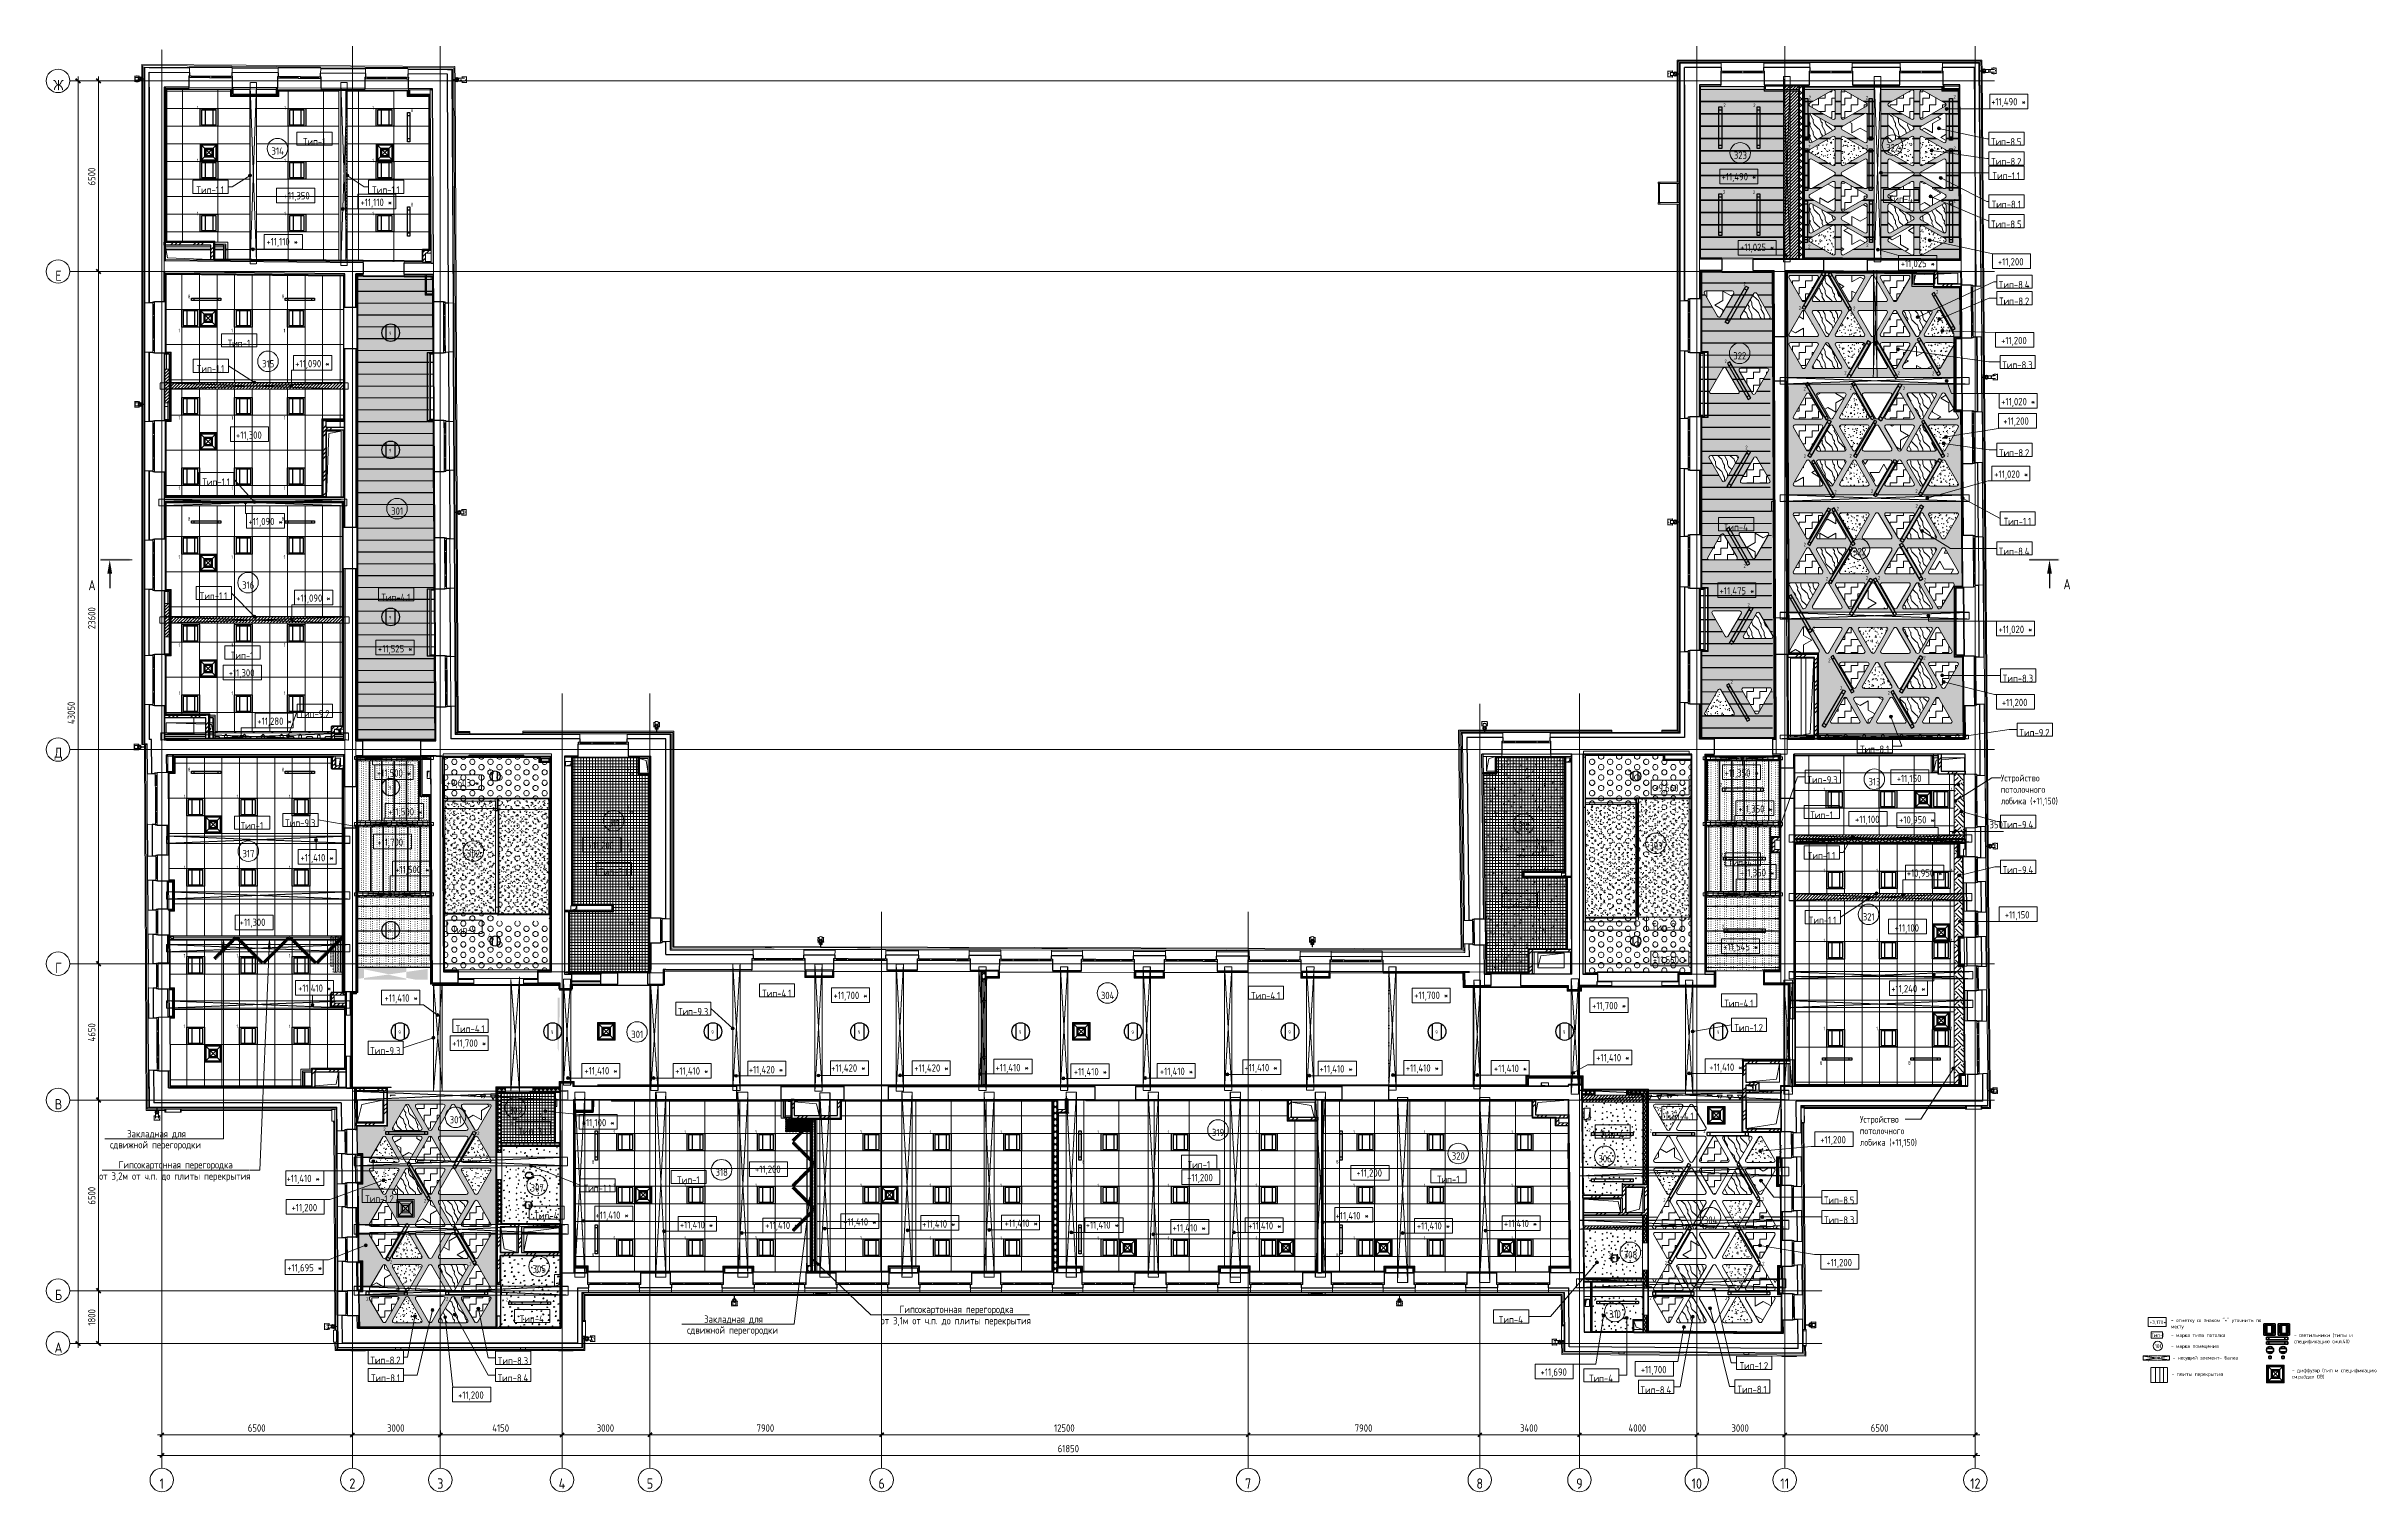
# Model space of a CAD drawing. Header units: millimetres. Extents: x -10438 to 68527, y -5058 to 44223.
import ezdxf

# ---------------------------------------------------------------- set-up
doc = ezdxf.new("R2010")
doc.units = ezdxf.units.MM
for name, pattern in [('ADSK_Линия сетки', [25, 20, -2.5, 0, -2.5]), ('ADSK_Сверху', [4.5, 3, -1.5]), ('ADSK_Штрих_ш3 п1_5', [4.5, 3, -1.5]), ('ADSK_Штрих_ш3 п3', [6, 3, -3]), ('ADSK_Штриховая_ш3 п1_5', [4.5, 3, -1.5]), ('ADSK_Штрихпунктирная 2 точки_ш15 п1_5 п1_5 п1_5', [19.5, 15, -1.5, 0, -1.5, 0, -1.5])]:
    doc.linetypes.add(name, pattern=pattern)
for name, color, linetype, lineweight in [('_ Окна', 7, 'Continuous', 9), ('Аннотация', 7, 'Continuous', 20), ('Витраж', 7, 'Continuous', 9), ('Каркас', 7, 'Continuous', 18), ('Лестницы', 7, 'Continuous', 9), ('Марки', 7, 'Continuous', 20), ('Марки помещений', 7, 'Continuous', 20), ('Обобщенные модели', 7, 'Continuous', 18), ('Оборудование', 7, 'Continuous', 18), ('Окна', 7, 'Continuous', 9), ('Оси', 7, 'Continuous', 9), ('Отметки', 7, 'Continuous', 9), ('Панели витража', 7, 'Continuous', 9), ('Перекрытие', 7, 'Continuous', 18), ('Перекрытие штриховка', 7, 'Continuous', 18), ('Потолки', 7, 'Continuous', 9), ('Потолки штриховка', 7, 'Continuous', 9), ('Размеры', 7, 'Continuous', 9), ('Размеры-100', 7, 'Continuous', 9), ('Разрезы', 7, 'Continuous', 9), ('Стены внутренние', 7, 'Continuous', 18), ('Стены наружные', 7, 'Continuous', 18), ('Стены несущие', 7, 'Continuous', 30), ('Стены отделка', 7, 'Continuous', 30), ('Стены перегородки', 7, 'Continuous', 30), ('Стены штриховка', 7, 'Continuous', 9), ('Стены штриховка поверхности', 7, 'Continuous', 18), ('Узлы', 7, 'Continuous', 18)]:
    doc.layers.add(name, color=color, linetype=linetype, lineweight=lineweight)
doc.layers.add('Линии', color=7, linetype='Continuous', lineweight=9, true_color=0x00a600)
doc.layers.add('Линии разделители', color=4, linetype='ADSK_Штриховая_ш3 п1_5', lineweight=40, true_color=0x00ffff)
doc.styles.add('GOST Common', font='GOST_Common.ttf', dxfattribs={"width": 0.9, "height": 350})
doc.styles.add('GOST Common_1', font='GOST_Common.ttf', dxfattribs={"width": 0.9, "height": 250})
doc.styles.add('GOST Common_2', font='GOST_Common.ttf', dxfattribs={"width": 0.9, "height": 250})
doc.styles.add('GOST Common_3', font='GOST_Common.ttf', dxfattribs={"width": 0.9, "height": 230})
doc.styles.add('GOST Common_4', font='GOST_Common.ttf', dxfattribs={"width": 0.8, "height": 350})
doc.styles.add('GOST Common_5', font='GOST_Common.ttf', dxfattribs={"width": 0.9, "height": 125})
doc.styles.add('GOST Common_B', font='', dxfattribs={"width": 0.9, "height": 250})
doc.styles.get('GOST Common_B').set_extended_font_data('GOST Common', bold=True)
doc.dimstyles.new('ADSK_Основной_2_5_мм_Округление_до_10_мм', dxfattribs={"dimscale": 304.8, "dimtxt": 251.428749, "dimasz": 0.463911, "dimexe": 0.492126, "dimexo": 0.492126, "dimgap": 0.098425, "dimtad": 1, "dimdec": 0, "dimrnd": 10, "dimdsep": 46, "dimtxsty": 'GOST Common_2', "dimblk1": 'OBLIQUE', "dimblk2": 'OBLIQUE', "dimsah": 1, "dimcen": 0.09, "dimdle": 0.492126, "dimazin": 2, "dimtfac": 1, "dimtdec": 4, "dimtix": 1, "dimtmove": 1, "dimatfit": 3, "dimfxl": 1, "dimtvp": 1, "dimtolj": 1, "dimtzin": 0, "dimlwd": 20, "dimlwe": 20, "dimarcsym": 2})
doc.dimstyles.new('ADSK_Основной_2_5_мм_Оси', dxfattribs={"dimscale": 304.8, "dimtxt": 251.428749, "dimasz": 0.463911, "dimexe": 0.492126, "dimexo": 0.492126, "dimgap": 0.098425, "dimtad": 1, "dimrnd": 0.01, "dimdsep": 46, "dimtxsty": 'GOST Common_2', "dimblk1": 'OBLIQUE', "dimblk2": 'OBLIQUE', "dimsah": 1, "dimcen": 0.09, "dimdle": 0.492126, "dimazin": 2, "dimtfac": 1, "dimtdec": 4, "dimtix": 1, "dimtmove": 0, "dimatfit": 3, "dimfxl": 1, "dimtvp": 1, "dimtolj": 1, "dimtzin": 0, "dimlwd": 20, "dimlwe": 20, "dimarcsym": 2})
pattern_1 = [(45, (0, 0), (-381.661, 381.661), []), (45, (134.94, 0), (0, 763.3218), []), (45, (-134.94, 0), (0, 763.3218), [])]
pattern_2 = [(45, (0, 0), (-70.71068, 70.71068), []), (135, (0, 0), (-70.71068, -70.71068), [])]
pattern_3 = [(45, (0, 0), (-106.06602, 106.06602), []), (135, (0, 0), (-106.06602, -106.06602), [])]
pattern_4 = [(45, (0, 0), (-70.71068, 70.71068), [])]
pattern_5 = [(0, (0, 0), (0, 150), []), (90, (0, 0), (-150, 9e-15), [])]
pattern_6 = [(0, (96, 192), (1371.6, 1371.6), [6.035, -1365.565]), (225, (96, 192), (0, -1371.6), [19.397, -1920.337]), (0, (82.3, 178.3), (1371.6, 1371.6), [13.716, -1357.884]), (0, (96, 178.3), (1371.6, 1371.6), [13.716, -1357.884]), (90, (109.7, 178.3), (-1371.6, 1371.6), [13.716, -1357.884]), (180, (109.7, 192), (-1371.6, -1371.6), [13.716, -1357.884]), (0, (96, 192), (1371.6, 1371.6), [6.035, -1365.565]), (225, (96, 192), (0, -1371.6), [19.397, -1920.337]), (0, (82.3, 178.3), (1371.6, 1371.6), [13.716, -1357.884]), (0, (96, 178.3), (1371.6, 1371.6), [13.716, -1357.884]), (90, (109.7, 178.3), (-1371.6, 1371.6), [13.716, -1357.884]), (180, (109.7, 192), (-1371.6, -1371.6), [13.716, -1357.884]), (180, (205.7, 82.3), (-1371.6, -1371.6), [13.716, -1357.884]), (270, (192, 82.3), (1371.6, -1371.6), [13.716, -1357.884]), (270, (192, 68.6), (1371.6, -1371.6), [13.716, -1357.884]), (45, (192, 54.9), (0, 1371.6), [19.397, -1920.337]), (0, (205.7, 68.6), (1371.6, 1371.6), [6.035, -1365.565]), (90, (205.7, 68.6), (-1371.6, 1371.6), [13.716, -1357.884]), (180, (205.7, 82.3), (-1371.6, -1371.6), [13.716, -1357.884]), (270, (192, 82.3), (1371.6, -1371.6), [13.716, -1357.884]), (270, (192, 68.6), (1371.6, -1371.6), [13.716, -1357.884]), (45, (192, 54.9), (0, 1371.6), [19.397, -1920.337]), (0, (205.7, 68.6), (1371.6, 1371.6), [6.035, -1365.565]), (90, (205.7, 68.6), (-1371.6, 1371.6), [13.716, -1357.884]), (180, (356.6, 164.6), (-1371.6, -1371.6), [13.716, -1357.884]), (270, (342.9, 164.6), (1371.6, -1371.6), [13.716, -1357.884]), (270, (342.9, 150.9), (1371.6, -1371.6), [13.716, -1357.884]), (26.565, (342.9, 137.16), (1371.6013, 1371.6), [30.67, -3036.32]), (0, (370.3, 150.9), (1371.6, 1371.6), [6.035, -1365.565]), (135, (370.3, 150.9), (-1371.6, 0), [19.397, -1920.337]), (180, (356.6, 164.6), (-1371.6, -1371.6), [13.716, -1357.884]), (270, (342.9, 164.6), (1371.6, -1371.6), [13.716, -1357.884]), (270, (342.9, 150.9), (1371.6, -1371.6), [13.716, -1357.884]), (26.565, (342.9, 137.16), (1371.6013, 1371.6), [30.67, -3036.32]), (0, (370.3, 150.9), (1371.6, 1371.6), [6.035, -1365.565]), (135, (370.3, 150.9), (-1371.6, 0), [19.397, -1920.337]), (180, (480, 41.1), (-1371.6, -1371.6), [13.716, -1357.884]), (243.435, (466.34, 41.15), (0.002, -1371.6), [30.67, -3036.32]), (0, (452.6, 13.7), (1371.6, 1371.6), [13.716, -1357.884]), (0, (466.3, 13.7), (1371.6, 1371.6), [13.716, -1357.884]), (90, (480, 13.7), (-1371.6, 1371.6), [13.716, -1357.884]), (90, (480, 27.4), (-1371.6, 1371.6), [13.716, -1357.884]), (180, (480, 41.1), (-1371.6, -1371.6), [13.716, -1357.884]), (243.435, (466.34, 41.15), (0.002, -1371.6), [30.67, -3036.32]), (0, (452.6, 13.7), (1371.6, 1371.6), [13.716, -1357.884]), (0, (466.3, 13.7), (1371.6, 1371.6), [13.716, -1357.884]), (90, (480, 13.7), (-1371.6, 1371.6), [13.716, -1357.884]), (90, (480, 27.4), (-1371.6, 1371.6), [13.716, -1357.884]), (180, (493.8, 178.3), (-1371.6, -1371.6), [13.716, -1357.884]), (270, (480, 178.3), (1371.6, -1371.6), [13.716, -1357.884]), (0, (480, 164.6), (1371.6, 1371.6), [6.035, -1365.565]), (0, (480, 164.6), (1371.6, 1371.6), [27.432, -1344.168]), (90, (507.5, 164.6), (-1371.6, 1371.6), [13.716, -1357.884]), (180, (507.5, 178.3), (-1371.6, -1371.6), [13.716, -1357.884]), (180, (493.8, 178.3), (-1371.6, -1371.6), [13.716, -1357.884]), (270, (480, 178.3), (1371.6, -1371.6), [13.716, -1357.884]), (0, (480, 164.6), (1371.6, 1371.6), [6.035, -1365.565]), (0, (480, 164.6), (1371.6, 1371.6), [27.432, -1344.168]), (90, (507.5, 164.6), (-1371.6, 1371.6), [13.716, -1357.884]), (180, (507.5, 178.3), (-1371.6, -1371.6), [13.716, -1357.884]), (180, (699.5, 178.3), (-1371.6, -1371.6), [13.716, -1357.884]), (270, (685.8, 178.3), (1371.6, -1371.6), [13.716, -1357.884]), (270, (685.8, 164.6), (1371.6, -1371.6), [13.716, -1357.884]), (45, (685.8, 150.9), (0, 1371.6), [19.397, -1920.337]), (90, (699.5, 164.6), (-1371.6, 1371.6), [13.716, -1357.884]), (0, (699.5, 178.3), (1371.6, 1371.6), [6.035, -1365.565]), (180, (699.5, 178.3), (-1371.6, -1371.6), [13.716, -1357.884]), (270, (685.8, 178.3), (1371.6, -1371.6), [13.716, -1357.884]), (270, (685.8, 164.6), (1371.6, -1371.6), [13.716, -1357.884]), (45, (685.8, 150.9), (0, 1371.6), [19.397, -1920.337]), (90, (699.5, 164.6), (-1371.6, 1371.6), [13.716, -1357.884]), (0, (699.5, 178.3), (1371.6, 1371.6), [6.035, -1365.565]), (180, (836.7, 96), (-1371.6, -1371.6), [13.716, -1357.884]), (270, (823, 96), (1371.6, -1371.6), [13.716, -1357.884]), (270, (823, 82.3), (1371.6, -1371.6), [13.716, -1357.884]), (45, (823, 68.6), (0, 1371.6), [19.397, -1920.337]), (90, (836.7, 82.3), (-1371.6, 1371.6), [13.716, -1357.884]), (0, (836.7, 96), (1371.6, 1371.6), [6.035, -1365.565]), (180, (836.7, 96), (-1371.6, -1371.6), [13.716, -1357.884]), (270, (823, 96), (1371.6, -1371.6), [13.716, -1357.884]), (270, (823, 82.3), (1371.6, -1371.6), [13.716, -1357.884]), (45, (823, 68.6), (0, 1371.6), [19.397, -1920.337]), (90, (836.7, 82.3), (-1371.6, 1371.6), [13.716, -1357.884]), (0, (836.7, 96), (1371.6, 1371.6), [6.035, -1365.565]), (180, (1069.8, 68.6), (-1371.6, -1371.6), [13.716, -1357.884]), (225, (1056.1, 68.6), (0, -1371.6), [19.397, -1920.337]), (0, (1042.4, 54.9), (1371.6, 1371.6), [13.716, -1357.884]), (0, (1056.1, 54.9), (1371.6, 1371.6), [13.716, -1357.884]), (90, (1069.8, 54.9), (-1371.6, 1371.6), [13.716, -1357.884]), (0, (1069.8, 68.6), (1371.6, 1371.6), [6.035, -1365.565]), (180, (1069.8, 68.6), (-1371.6, -1371.6), [13.716, -1357.884]), (225, (1056.1, 68.6), (0, -1371.6), [19.397, -1920.337]), (0, (1042.4, 54.9), (1371.6, 1371.6), [13.716, -1357.884]), (0, (1056.1, 54.9), (1371.6, 1371.6), [13.716, -1357.884]), (90, (1069.8, 54.9), (-1371.6, 1371.6), [13.716, -1357.884]), (0, (1069.8, 68.6), (1371.6, 1371.6), [6.035, -1365.565]), (180, (1261.9, 150.9), (-1371.6, -1371.6), [13.716, -1357.884]), (225, (1248.2, 150.9), (0, -1371.6), [19.397, -1920.337]), (315, (1234.4, 137.2), (1371.6, 0), [19.397, -1920.337]), (45, (1248.2, 123.4), (0, 1371.6), [19.397, -1920.337]), (0, (1261.9, 137.2), (1371.6, 1371.6), [6.035, -1365.565]), (90, (1261.9, 137.2), (-1371.6, 1371.6), [13.716, -1357.884]), (180, (1261.9, 150.9), (-1371.6, -1371.6), [13.716, -1357.884]), (225, (1248.2, 150.9), (0, -1371.6), [19.397, -1920.337]), (315, (1234.4, 137.2), (1371.6, 0), [19.397, -1920.337]), (45, (1248.2, 123.4), (0, 1371.6), [19.397, -1920.337]), (0, (1261.9, 137.2), (1371.6, 1371.6), [6.035, -1365.565]), (90, (1261.9, 137.2), (-1371.6, 1371.6), [13.716, -1357.884]), (180, (548.6, 603.5), (-1371.6, -1371.6), [13.716, -1357.884]), (225, (534.9, 603.5), (0, -1371.6), [19.397, -1920.337]), (0, (521.2, 589.8), (1371.6, 1371.6), [13.716, -1357.884]), (0, (534.9, 589.8), (1371.6, 1371.6), [13.716, -1357.884]), (90, (548.6, 589.8), (-1371.6, 1371.6), [13.716, -1357.884]), (0, (548.6, 603.5), (1371.6, 1371.6), [6.035, -1365.565]), (180, (548.6, 603.5), (-1371.6, -1371.6), [13.716, -1357.884]), (225, (534.9, 603.5), (0, -1371.6), [19.397, -1920.337]), (0, (521.2, 589.8), (1371.6, 1371.6), [13.716, -1357.884]), (0, (534.9, 589.8), (1371.6, 1371.6), [13.716, -1357.884]), (90, (548.6, 589.8), (-1371.6, 1371.6), [13.716, -1357.884]), (0, (548.6, 603.5), (1371.6, 1371.6), [6.035, -1365.565]), (180, (164.6, 288), (-1371.6, -1371.6), [13.716, -1357.884]), (270, (150.9, 288), (1371.6, -1371.6), [13.716, -1357.884]), (270, (150.9, 274.3), (1371.6, -1371.6), [13.716, -1357.884]), (45, (150.9, 260.6), (0, 1371.6), [19.397, -1920.337]), (90, (164.6, 274.3), (-1371.6, 1371.6), [13.716, -1357.884]), (0, (164.6, 288), (1371.6, 1371.6), [6.035, -1365.565]), (180, (164.6, 288), (-1371.6, -1371.6), [13.716, -1357.884]), (270, (150.9, 288), (1371.6, -1371.6), [13.716, -1357.884]), (270, (150.9, 274.3), (1371.6, -1371.6), [13.716, -1357.884]), (45, (150.9, 260.6), (0, 1371.6), [19.397, -1920.337]), (90, (164.6, 274.3), (-1371.6, 1371.6), [13.716, -1357.884]), (0, (164.6, 288), (1371.6, 1371.6), [6.035, -1365.565]), (180, (96, 425.2), (-1371.6, -1371.6), [13.716, -1357.884]), (270, (82.3, 425.2), (1371.6, -1371.6), [13.716, -1357.884]), (0, (82.3, 411.5), (1371.6, 1371.6), [6.035, -1365.565]), (0, (82.3, 411.5), (1371.6, 1371.6), [13.716, -1357.884]), (90, (96, 411.5), (-1371.6, 1371.6), [13.716, -1357.884]), (0, (96, 425.2), (1371.6, 1371.6), [6.035, -1365.565]), (180, (96, 425.2), (-1371.6, -1371.6), [13.716, -1357.884]), (270, (82.3, 425.2), (1371.6, -1371.6), [13.716, -1357.884]), (0, (82.3, 411.5), (1371.6, 1371.6), [6.035, -1365.565]), (0, (82.3, 411.5), (1371.6, 1371.6), [13.716, -1357.884]), (90, (96, 411.5), (-1371.6, 1371.6), [13.716, -1357.884]), (0, (96, 425.2), (1371.6, 1371.6), [6.035, -1365.565]), (180, (178.3, 480), (-1371.6, -1371.6), [13.716, -1357.884]), (270, (164.6, 480), (1371.6, -1371.6), [13.716, -1357.884]), (0, (164.6, 466.3), (1371.6, 1371.6), [6.035, -1365.565]), (0, (164.6, 466.3), (1371.6, 1371.6), [27.432, -1344.168]), (90, (192, 466.3), (-1371.6, 1371.6), [13.716, -1357.884]), (180, (192, 480), (-1371.6, -1371.6), [13.716, -1357.884]), (180, (178.3, 480), (-1371.6, -1371.6), [13.716, -1357.884]), (270, (164.6, 480), (1371.6, -1371.6), [13.716, -1357.884]), (0, (164.6, 466.3), (1371.6, 1371.6), [6.035, -1365.565]), (0, (164.6, 466.3), (1371.6, 1371.6), [27.432, -1344.168]), (90, (192, 466.3), (-1371.6, 1371.6), [13.716, -1357.884]), (180, (192, 480), (-1371.6, -1371.6), [13.716, -1357.884]), (180, (342.9, 384), (-1371.6, -1371.6), [13.716, -1357.884]), (225, (329.2, 384), (0, -1371.6), [19.397, -1920.337]), (315, (315.5, 370.3), (1371.6, 0), [19.397, -1920.337]), (45, (329.2, 356.6), (0, 1371.6), [19.397, -1920.337]), (0, (342.9, 370.3), (1371.6, 1371.6), [6.035, -1365.565]), (90, (342.9, 370.3), (-1371.6, 1371.6), [13.716, -1357.884]), (180, (342.9, 384), (-1371.6, -1371.6), [13.716, -1357.884]), (225, (329.2, 384), (0, -1371.6), [19.397, -1920.337]), (315, (315.5, 370.3), (1371.6, 0), [19.397, -1920.337]), (45, (329.2, 356.6), (0, 1371.6), [19.397, -1920.337]), (0, (342.9, 370.3), (1371.6, 1371.6), [6.035, -1365.565]), (90, (342.9, 370.3), (-1371.6, 1371.6), [13.716, -1357.884]), (0, (438.9, 301.8), (1371.6, 1371.6), [6.035, -1365.565]), (225, (438.9, 301.8), (0, -1371.6), [19.397, -1920.337]), (315, (425.2, 288), (1371.6, 0), [19.397, -1920.337]), (45, (438.9, 274.3), (0, 1371.6), [19.397, -1920.337]), (0, (452.6, 288), (1371.6, 1371.6), [6.035, -1365.565]), (135, (452.6, 288), (-1371.6, 0), [19.397, -1920.337]), (180, (452.6, 329.2), (-1371.6, -1371.6), [13.716, -1357.884]), (270, (438.9, 329.2), (1371.6, -1371.6), [27.432, -1344.168]), (0, (438.9, 301.8), (1371.6, 1371.6), [6.035, -1365.565]), (0, (438.9, 301.8), (1371.6, 1371.6), [13.716, -1357.884]), (90, (452.6, 301.8), (-1371.6, 1371.6), [13.716, -1357.884]), (90, (452.6, 315.5), (-1371.6, 1371.6), [13.716, -1357.884]), (180, (452.6, 329.2), (-1371.6, -1371.6), [13.716, -1357.884]), (270, (438.9, 329.2), (1371.6, -1371.6), [27.432, -1344.168]), (0, (438.9, 301.8), (1371.6, 1371.6), [6.035, -1365.565]), (0, (438.9, 301.8), (1371.6, 1371.6), [13.716, -1357.884]), (90, (452.6, 301.8), (-1371.6, 1371.6), [13.716, -1357.884]), (90, (452.6, 315.5), (-1371.6, 1371.6), [13.716, -1357.884]), (180, (425.2, 507.5), (-1371.6, -1371.6), [13.716, -1357.884]), (270, (411.5, 507.5), (1371.6, -1371.6), [13.716, -1357.884]), (270, (411.5, 493.8), (1371.6, -1371.6), [13.716, -1357.884]), (45, (411.5, 480.1), (0, 1371.6), [19.397, -1920.337]), (90, (425.2, 493.8), (-1371.6, 1371.6), [13.716, -1357.884]), (0, (425.2, 507.5), (1371.6, 1371.6), [6.035, -1365.565]), (180, (425.2, 507.5), (-1371.6, -1371.6), [13.716, -1357.884]), (270, (411.5, 507.5), (1371.6, -1371.6), [13.716, -1357.884]), (270, (411.5, 493.8), (1371.6, -1371.6), [13.716, -1357.884]), (45, (411.5, 480.1), (0, 1371.6), [19.397, -1920.337]), (90, (425.2, 493.8), (-1371.6, 1371.6), [13.716, -1357.884]), (0, (425.2, 507.5), (1371.6, 1371.6), [6.035, -1365.565]), (180, (137.2, 617.2), (-1371.6, -1371.6), [13.716, -1357.884]), (270, (123.4, 617.2), (1371.6, -1371.6), [13.716, -1357.884]), (270, (123.4, 603.5), (1371.6, -1371.6), [13.716, -1357.884]), (45, (123.4, 589.8), (0, 1371.6), [19.397, -1920.337]), (90, (137.2, 603.5), (-1371.6, 1371.6), [13.716, -1357.884]), (0, (137.2, 617.2), (1371.6, 1371.6), [6.035, -1365.565]), (180, (137.2, 617.2), (-1371.6, -1371.6), [13.716, -1357.884]), (270, (123.4, 617.2), (1371.6, -1371.6), [13.716, -1357.884]), (270, (123.4, 603.5), (1371.6, -1371.6), [13.716, -1357.884]), (45, (123.4, 589.8), (0, 1371.6), [19.397, -1920.337]), (90, (137.2, 603.5), (-1371.6, 1371.6), [13.716, -1357.884]), (0, (137.2, 617.2), (1371.6, 1371.6), [6.035, -1365.565]), (180, (123.4, 795.5), (-1371.6, -1371.6), [13.716, -1357.884]), (243.435, (109.7, 795.5), (0.002, -1371.6), [30.67, -3036.32]), (0, (96, 768.1), (1371.6, 1371.6), [13.716, -1357.884]), (0, (109.7, 768.1), (1371.6, 1371.6), [13.716, -1357.884]), (90, (123.4, 768.1), (-1371.6, 1371.6), [13.716, -1357.884]), (90, (123.4, 781.8), (-1371.6, 1371.6), [13.716, -1357.884]), (180, (123.4, 795.5), (-1371.6, -1371.6), [13.716, -1357.884]), (243.435, (109.7, 795.5), (0.002, -1371.6), [30.67, -3036.32]), (0, (96, 768.1), (1371.6, 1371.6), [13.716, -1357.884]), (0, (109.7, 768.1), (1371.6, 1371.6), [13.716, -1357.884]), (90, (123.4, 768.1), (-1371.6, 1371.6), [13.716, -1357.884]), (90, (123.4, 781.8), (-1371.6, 1371.6), [13.716, -1357.884]), (180, (342.9, 603.5), (-1371.6, -1371.6), [13.716, -1357.884]), (270, (329.2, 603.5), (1371.6, -1371.6), [27.432, -1344.168]), (0, (329.2, 576.1), (1371.6, 1371.6), [6.035, -1365.565]), (0, (329.2, 576.1), (1371.6, 1371.6), [27.432, -1344.168]), (90, (356.6, 576.1), (-1371.6, 1371.6), [13.716, -1357.884]), (135, (356.6, 589.8), (-1371.6, 0), [19.397, -1920.337]), (180, (342.9, 603.5), (-1371.6, -1371.6), [13.716, -1357.884]), (270, (329.2, 603.5), (1371.6, -1371.6), [27.432, -1344.168]), (0, (329.2, 576.1), (1371.6, 1371.6), [6.035, -1365.565]), (0, (329.2, 576.1), (1371.6, 1371.6), [27.432, -1344.168]), (90, (356.6, 576.1), (-1371.6, 1371.6), [13.716, -1357.884]), (135, (356.6, 589.8), (-1371.6, 0), [19.397, -1920.337]), (180, (438.9, 727), (-1371.6, -1371.6), [13.716, -1357.884]), (225, (425.2, 726.9), (0, -1371.6), [19.397, -1920.337]), (0, (411.5, 713.2), (1371.6, 1371.6), [13.716, -1357.884]), (0, (425.2, 713.2), (1371.6, 1371.6), [13.716, -1357.884]), (90, (438.9, 713.2), (-1371.6, 1371.6), [13.716, -1357.884]), (0, (438.9, 727), (1371.6, 1371.6), [6.035, -1365.565]), (180, (438.9, 727), (-1371.6, -1371.6), [13.716, -1357.884]), (225, (425.2, 726.9), (0, -1371.6), [19.397, -1920.337]), (0, (411.5, 713.2), (1371.6, 1371.6), [13.716, -1357.884]), (0, (425.2, 713.2), (1371.6, 1371.6), [13.716, -1357.884]), (90, (438.9, 713.2), (-1371.6, 1371.6), [13.716, -1357.884]), (0, (438.9, 727), (1371.6, 1371.6), [6.035, -1365.565]), (180, (288, 850.4), (-1371.6, -1371.6), [13.716, -1357.884]), (225, (274.3, 850.4), (0, -1371.6), [19.397, -1920.337]), (315, (260.6, 836.7), (1371.6, 0), [19.397, -1920.337]), (45, (274.3, 823), (0, 1371.6), [19.397, -1920.337]), (0, (288, 836.7), (1371.6, 1371.6), [6.035, -1365.565]), (90, (288, 836.7), (-1371.6, 1371.6), [13.716, -1357.884]), (180, (288, 850.4), (-1371.6, -1371.6), [13.716, -1357.884]), (225, (274.3, 850.4), (0, -1371.6), [19.397, -1920.337]), (315, (260.6, 836.7), (1371.6, 0), [19.397, -1920.337]), (45, (274.3, 823), (0, 1371.6), [19.397, -1920.337]), (0, (288, 836.7), (1371.6, 1371.6), [6.035, -1365.565]), (90, (288, 836.7), (-1371.6, 1371.6), [13.716, -1357.884]), (180, (466.3, 919), (-1371.6, -1371.6), [13.716, -1357.884]), (270, (452.6, 919), (1371.6, -1371.6), [27.432, -1344.168]), (0, (452.6, 891.5), (1371.6, 1371.6), [6.035, -1365.565]), (0, (452.6, 891.5), (1371.6, 1371.6), [27.432, -1344.168]), (90, (480, 891.5), (-1371.6, 1371.6), [13.716, -1357.884]), (135, (480.1, 905.3), (-1371.6, 0), [19.397, -1920.337]), (180, (466.3, 919), (-1371.6, -1371.6), [13.716, -1357.884]), (270, (452.6, 919), (1371.6, -1371.6), [27.432, -1344.168]), (0, (452.6, 891.5), (1371.6, 1371.6), [6.035, -1365.565]), (0, (452.6, 891.5), (1371.6, 1371.6), [27.432, -1344.168]), (90, (480, 891.5), (-1371.6, 1371.6), [13.716, -1357.884]), (135, (480.1, 905.3), (-1371.6, 0), [19.397, -1920.337]), (180, (178.3, 1330.5), (-1371.6, -1371.6), [13.716, -1357.884]), (270, (164.6, 1330.5), (1371.6, -1371.6), [27.432, -1344.168]), (0, (164.6, 1303), (1371.6, 1371.6), [6.035, -1365.565]), (0, (164.6, 1303), (1371.6, 1371.6), [13.716, -1357.884]), (90, (178.3, 1303), (-1371.6, 1371.6), [13.716, -1357.884]), (90, (178.3, 1316.7), (-1371.6, 1371.6), [13.716, -1357.884]), (180, (178.3, 1330.5), (-1371.6, -1371.6), [13.716, -1357.884]), (270, (164.6, 1330.5), (1371.6, -1371.6), [27.432, -1344.168]), (0, (164.6, 1303), (1371.6, 1371.6), [6.035, -1365.565]), (0, (164.6, 1303), (1371.6, 1371.6), [13.716, -1357.884]), (90, (178.3, 1303), (-1371.6, 1371.6), [13.716, -1357.884]), (90, (178.3, 1316.7), (-1371.6, 1371.6), [13.716, -1357.884]), (180, (123.4, 1001.3), (-1371.6, -1371.6), [13.716, -1357.884]), (225, (109.7, 1001.3), (0, -1371.6), [19.397, -1920.337]), (315, (96, 987.6), (1371.6, 0), [19.397, -1920.337]), (45, (109.7, 973.8), (0, 1371.6), [19.397, -1920.337]), (0, (123.4, 987.6), (1371.6, 1371.6), [6.035, -1365.565]), (90, (123.4, 987.6), (-1371.6, 1371.6), [13.716, -1357.884]), (180, (123.4, 1001.3), (-1371.6, -1371.6), [13.716, -1357.884]), (225, (109.7, 1001.3), (0, -1371.6), [19.397, -1920.337]), (315, (96, 987.6), (1371.6, 0), [19.397, -1920.337]), (45, (109.7, 973.8), (0, 1371.6), [19.397, -1920.337]), (0, (123.4, 987.6), (1371.6, 1371.6), [6.035, -1365.565]), (90, (123.4, 987.6), (-1371.6, 1371.6), [13.716, -1357.884]), (180, (123.4, 1193.3), (-1371.6, -1371.6), [13.716, -1357.884]), (270, (109.7, 1193.3), (1371.6, -1371.6), [13.716, -1357.884]), (0, (109.7, 1179.6), (1371.6, 1371.6), [6.035, -1365.565]), (0, (109.7, 1179.6), (1371.6, 1371.6), [13.716, -1357.884]), (90, (123.4, 1179.6), (-1371.6, 1371.6), [13.716, -1357.884]), (0, (123.4, 1193.3), (1371.6, 1371.6), [6.035, -1365.565]), (180, (123.4, 1193.3), (-1371.6, -1371.6), [13.716, -1357.884]), (270, (109.7, 1193.3), (1371.6, -1371.6), [13.716, -1357.884]), (0, (109.7, 1179.6), (1371.6, 1371.6), [6.035, -1365.565]), (0, (109.7, 1179.6), (1371.6, 1371.6), [13.716, -1357.884]), (90, (123.4, 1179.6), (-1371.6, 1371.6), [13.716, -1357.884]), (0, (123.4, 1193.3), (1371.6, 1371.6), [6.035, -1365.565]), (180, (411.5, 1015), (-1371.6, -1371.6), [13.716, -1357.884]), (225, (397.8, 1015), (0, -1371.6), [19.397, -1920.337]), (315, (384, 1001.3), (1371.6, 0), [19.397, -1920.337]), (45, (397.8, 987.6), (0, 1371.6), [19.397, -1920.337]), (90, (411.5, 1001.3), (-1371.6, 1371.6), [13.716, -1357.884]), (0, (411.5, 1015), (1371.6, 1371.6), [6.035, -1365.565]), (180, (411.5, 1015), (-1371.6, -1371.6), [13.716, -1357.884]), (225, (397.8, 1015), (0, -1371.6), [19.397, -1920.337]), (315, (384, 1001.3), (1371.6, 0), [19.397, -1920.337]), (45, (397.8, 987.6), (0, 1371.6), [19.397, -1920.337]), (90, (411.5, 1001.3), (-1371.6, 1371.6), [13.716, -1357.884]), (0, (411.5, 1015), (1371.6, 1371.6), [6.035, -1365.565]), (0, (260.6, 1042.4), (1371.6, 1371.6), [6.035, -1365.565]), (225, (260.6, 1042.4), (0, -1371.6), [19.397, -1920.337]), (0, (246.9, 1028.7), (1371.6, 1371.6), [13.716, -1357.884]), (0, (260.6, 1028.7), (1371.6, 1371.6), [13.716, -1357.884]), (90, (274.3, 1028.7), (-1371.6, 1371.6), [13.716, -1357.884]), (180, (274.3, 1042.4), (-1371.6, -1371.6), [13.716, -1357.884]), (0, (260.6, 1042.4), (1371.6, 1371.6), [6.035, -1365.565]), (225, (260.6, 1042.4), (0, -1371.6), [19.397, -1920.337]), (0, (246.9, 1028.7), (1371.6, 1371.6), [13.716, -1357.884]), (0, (260.6, 1028.7), (1371.6, 1371.6), [13.716, -1357.884]), (90, (274.3, 1028.7), (-1371.6, 1371.6), [13.716, -1357.884]), (180, (274.3, 1042.4), (-1371.6, -1371.6), [13.716, -1357.884]), (180, (397.8, 1275.6), (-1371.6, -1371.6), [13.716, -1357.884]), (270, (384, 1275.6), (1371.6, -1371.6), [13.716, -1357.884]), (270, (384, 1261.9), (1371.6, -1371.6), [13.716, -1357.884]), (45, (384, 1248.2), (0, 1371.6), [19.397, -1920.337]), (90, (397.8, 1261.9), (-1371.6, 1371.6), [13.716, -1357.884]), (0, (397.8, 1275.6), (1371.6, 1371.6), [6.035, -1365.565]), (180, (397.8, 1275.6), (-1371.6, -1371.6), [13.716, -1357.884]), (270, (384, 1275.6), (1371.6, -1371.6), [13.716, -1357.884]), (270, (384, 1261.9), (1371.6, -1371.6), [13.716, -1357.884]), (45, (384, 1248.2), (0, 1371.6), [19.397, -1920.337]), (90, (397.8, 1261.9), (-1371.6, 1371.6), [13.716, -1357.884]), (0, (397.8, 1275.6), (1371.6, 1371.6), [6.035, -1365.565]), (180, (631, 288), (-1371.6, -1371.6), [13.716, -1357.884]), (270, (617.2, 288), (1371.6, -1371.6), [13.716, -1357.884]), (270, (617.2, 274.3), (1371.6, -1371.6), [13.716, -1357.884]), (45, (617.2, 260.6), (0, 1371.6), [19.397, -1920.337]), (90, (631, 274.3), (-1371.6, 1371.6), [13.716, -1357.884]), (0, (631, 288), (1371.6, 1371.6), [6.035, -1365.565]), (180, (631, 288), (-1371.6, -1371.6), [13.716, -1357.884]), (270, (617.2, 288), (1371.6, -1371.6), [13.716, -1357.884]), (270, (617.2, 274.3), (1371.6, -1371.6), [13.716, -1357.884]), (45, (617.2, 260.6), (0, 1371.6), [19.397, -1920.337]), (90, (631, 274.3), (-1371.6, 1371.6), [13.716, -1357.884]), (0, (631, 288), (1371.6, 1371.6), [6.035, -1365.565]), (180, (576.1, 466.3), (-1371.6, -1371.6), [13.716, -1357.884]), (270, (562.4, 466.3), (1371.6, -1371.6), [27.432, -1344.168]), (0, (562.4, 438.9), (1371.6, 1371.6), [6.035, -1365.565]), (0, (562.4, 438.9), (1371.6, 1371.6), [13.716, -1357.884]), (90, (576.1, 438.9), (-1371.6, 1371.6), [13.716, -1357.884]), (90, (576.1, 452.6), (-1371.6, 1371.6), [13.716, -1357.884]), (180, (576.1, 466.3), (-1371.6, -1371.6), [13.716, -1357.884]), (270, (562.4, 466.3), (1371.6, -1371.6), [27.432, -1344.168]), (0, (562.4, 438.9), (1371.6, 1371.6), [6.035, -1365.565]), (0, (562.4, 438.9), (1371.6, 1371.6), [13.716, -1357.884]), (90, (576.1, 438.9), (-1371.6, 1371.6), [13.716, -1357.884]), (90, (576.1, 452.6), (-1371.6, 1371.6), [13.716, -1357.884]), (180, (781.8, 411.5), (-1371.6, -1371.6), [13.716, -1357.884]), (270, (768.1, 411.5), (1371.6, -1371.6), [13.716, -1357.884]), (270, (768.1, 397.8), (1371.6, -1371.6), [13.716, -1357.884]), (26.565, (768.1, 384.05), (1371.6013, 1371.6), [30.67, -3036.32]), (0, (795.5, 397.8), (1371.6, 1371.6), [6.035, -1365.565]), (135, (795.5, 397.8), (-1371.6, 0), [19.397, -1920.337]), (180, (781.8, 411.5), (-1371.6, -1371.6), [13.716, -1357.884]), (270, (768.1, 411.5), (1371.6, -1371.6), [13.716, -1357.884]), (270, (768.1, 397.8), (1371.6, -1371.6), [13.716, -1357.884]), (26.565, (768.1, 384.05), (1371.6013, 1371.6), [30.67, -3036.32]), (0, (795.5, 397.8), (1371.6, 1371.6), [6.035, -1365.565]), (135, (795.5, 397.8), (-1371.6, 0), [19.397, -1920.337]), (180, (754.4, 548.6), (-1371.6, -1371.6), [13.716, -1357.884]), (270, (740.7, 548.6), (1371.6, -1371.6), [13.716, -1357.884]), (270, (740.7, 534.9), (1371.6, -1371.6), [13.716, -1357.884]), (45, (740.7, 521.2), (0, 1371.6), [19.397, -1920.337]), (0, (754.4, 534.9), (1371.6, 1371.6), [6.035, -1365.565]), (90, (754.4, 534.9), (-1371.6, 1371.6), [13.716, -1357.884]), (180, (754.4, 548.6), (-1371.6, -1371.6), [13.716, -1357.884]), (270, (740.7, 548.6), (1371.6, -1371.6), [13.716, -1357.884]), (270, (740.7, 534.9), (1371.6, -1371.6), [13.716, -1357.884]), (45, (740.7, 521.2), (0, 1371.6), [19.397, -1920.337]), (0, (754.4, 534.9), (1371.6, 1371.6), [6.035, -1365.565]), (90, (754.4, 534.9), (-1371.6, 1371.6), [13.716, -1357.884]), (180, (919, 246.9), (-1371.6, -1371.6), [13.716, -1357.884]), (270, (905.3, 246.9), (1371.6, -1371.6), [27.432, -1344.168]), (0, (905.3, 219.5), (1371.6, 1371.6), [6.035, -1365.565]), (0, (905.3, 219.5), (1371.6, 1371.6), [27.432, -1344.168]), (90, (932.7, 219.5), (-1371.6, 1371.6), [13.716, -1357.884]), (135, (932.7, 233.2), (-1371.6, 0), [19.397, -1920.337]), (180, (919, 246.9), (-1371.6, -1371.6), [13.716, -1357.884]), (270, (905.3, 246.9), (1371.6, -1371.6), [27.432, -1344.168]), (0, (905.3, 219.5), (1371.6, 1371.6), [6.035, -1365.565]), (0, (905.3, 219.5), (1371.6, 1371.6), [27.432, -1344.168]), (90, (932.7, 219.5), (-1371.6, 1371.6), [13.716, -1357.884]), (135, (932.7, 233.2), (-1371.6, 0), [19.397, -1920.337]), (180, (1111, 233.2), (-1371.6, -1371.6), [13.716, -1357.884]), (225, (1097.3, 233.2), (0, -1371.6), [19.397, -1920.337]), (0, (1083.6, 219.5), (1371.6, 1371.6), [13.716, -1357.884]), (0, (1097.3, 219.5), (1371.6, 1371.6), [13.716, -1357.884]), (90, (1111, 219.5), (-1371.6, 1371.6), [13.716, -1357.884]), (0, (1111, 233.2), (1371.6, 1371.6), [6.035, -1365.565]), (180, (1111, 233.2), (-1371.6, -1371.6), [13.716, -1357.884]), (225, (1097.3, 233.2), (0, -1371.6), [19.397, -1920.337]), (0, (1083.6, 219.5), (1371.6, 1371.6), [13.716, -1357.884]), (0, (1097.3, 219.5), (1371.6, 1371.6), [13.716, -1357.884]), (90, (1111, 219.5), (-1371.6, 1371.6), [13.716, -1357.884]), (0, (1111, 233.2), (1371.6, 1371.6), [6.035, -1365.565]), (0, (960.1, 411.5), (1371.6, 1371.6), [6.035, -1365.565]), (243.435, (960.1, 411.5), (0.002, -1371.6), [30.67, -3036.32]), (0, (946.4, 384), (1371.6, 1371.6), [13.716, -1357.884]), (0, (960.1, 384), (1371.6, 1371.6), [13.716, -1357.884]), (90, (973.8, 384), (-1371.6, 1371.6), [13.716, -1357.884]), (135, (973.8, 397.8), (-1371.6, 0), [19.397, -1920.337]), (0, (960.1, 411.5), (1371.6, 1371.6), [6.035, -1365.565]), (243.435, (960.1, 411.5), (0.002, -1371.6), [30.67, -3036.32]), (0, (946.4, 384), (1371.6, 1371.6), [13.716, -1357.884]), (0, (960.1, 384), (1371.6, 1371.6), [13.716, -1357.884]), (90, (973.8, 384), (-1371.6, 1371.6), [13.716, -1357.884]), (135, (973.8, 397.8), (-1371.6, 0), [19.397, -1920.337]), (180, (905.3, 507.5), (-1371.6, -1371.6), [13.716, -1357.884]), (270, (891.5, 507.5), (1371.6, -1371.6), [13.716, -1357.884]), (0, (891.5, 493.8), (1371.6, 1371.6), [6.035, -1365.565]), (0, (891.5, 493.8), (1371.6, 1371.6), [13.716, -1357.884]), (90, (905.3, 493.8), (-1371.6, 1371.6), [13.716, -1357.884]), (0, (905.3, 507.5), (1371.6, 1371.6), [6.035, -1365.565]), (180, (905.3, 507.5), (-1371.6, -1371.6), [13.716, -1357.884]), (270, (891.5, 507.5), (1371.6, -1371.6), [13.716, -1357.884]), (0, (891.5, 493.8), (1371.6, 1371.6), [6.035, -1365.565]), (0, (891.5, 493.8), (1371.6, 1371.6), [13.716, -1357.884]), (90, (905.3, 493.8), (-1371.6, 1371.6), [13.716, -1357.884]), (0, (905.3, 507.5), (1371.6, 1371.6), [6.035, -1365.565]), (180, (1138.4, 534.9), (-1371.6, -1371.6), [13.716, -1357.884]), (270, (1124.7, 534.9), (1371.6, -1371.6), [27.432, -1344.168]), (0, (1124.7, 507.5), (1371.6, 1371.6), [6.035, -1365.565]), (0, (1124.7, 507.5), (1371.6, 1371.6), [13.716, -1357.884]), (90, (1138.4, 507.5), (-1371.6, 1371.6), [13.716, -1357.884]), (90, (1138.4, 521.2), (-1371.6, 1371.6), [13.716, -1357.884]), (180, (1138.4, 534.9), (-1371.6, -1371.6), [13.716, -1357.884]), (270, (1124.7, 534.9), (1371.6, -1371.6), [27.432, -1344.168]), (0, (1124.7, 507.5), (1371.6, 1371.6), [6.035, -1365.565]), (0, (1124.7, 507.5), (1371.6, 1371.6), [13.716, -1357.884]), (90, (1138.4, 507.5), (-1371.6, 1371.6), [13.716, -1357.884]), (90, (1138.4, 521.2), (-1371.6, 1371.6), [13.716, -1357.884]), (180, (864.1, 864.1), (-1371.6, -1371.6), [13.716, -1357.884]), (243.435, (850.4, 864.1), (0.002, -1371.6), [30.67, -3036.32]), (0, (836.7, 836.7), (1371.6, 1371.6), [13.716, -1357.884]), (0, (850.4, 836.7), (1371.6, 1371.6), [13.716, -1357.884]), (90, (864.1, 836.7), (-1371.6, 1371.6), [13.716, -1357.884]), (90, (864.1, 850.4), (-1371.6, 1371.6), [13.716, -1357.884]), (180, (864.1, 864.1), (-1371.6, -1371.6), [13.716, -1357.884]), (243.435, (850.4, 864.1), (0.002, -1371.6), [30.67, -3036.32]), (0, (836.7, 836.7), (1371.6, 1371.6), [13.716, -1357.884]), (0, (850.4, 836.7), (1371.6, 1371.6), [13.716, -1357.884]), (90, (864.1, 836.7), (-1371.6, 1371.6), [13.716, -1357.884]), (90, (864.1, 850.4), (-1371.6, 1371.6), [13.716, -1357.884]), (180, (644.7, 740.7), (-1371.6, -1371.6), [13.716, -1357.884]), (270, (631, 740.7), (1371.6, -1371.6), [27.432, -1344.168]), (0, (631, 713.2), (1371.6, 1371.6), [6.035, -1365.565]), (0, (631, 713.2), (1371.6, 1371.6), [27.432, -1344.168]), (90, (658.4, 713.2), (-1371.6, 1371.6), [13.716, -1357.884]), (135, (658.4, 726.9), (-1371.6, 0), [19.397, -1920.337]), (180, (644.7, 740.7), (-1371.6, -1371.6), [13.716, -1357.884]), (270, (631, 740.7), (1371.6, -1371.6), [27.432, -1344.168]), (0, (631, 713.2), (1371.6, 1371.6), [6.035, -1365.565]), (0, (631, 713.2), (1371.6, 1371.6), [27.432, -1344.168]), (90, (658.4, 713.2), (-1371.6, 1371.6), [13.716, -1357.884]), (135, (658.4, 726.9), (-1371.6, 0), [19.397, -1920.337]), (180, (644.7, 891.5), (-1371.6, -1371.6), [13.716, -1357.884]), (225, (630.9, 891.5), (0, -1371.6), [19.397, -1920.337]), (315, (617.2, 877.8), (1371.6, 0), [19.397, -1920.337]), (45, (630.9, 864.1), (0, 1371.6), [19.397, -1920.337]), (90, (644.7, 877.8), (-1371.6, 1371.6), [13.716, -1357.884]), (0, (644.7, 891.5), (1371.6, 1371.6), [6.035, -1365.565]), (180, (644.7, 891.5), (-1371.6, -1371.6), [13.716, -1357.884]), (225, (630.9, 891.5), (0, -1371.6), [19.397, -1920.337]), (315, (617.2, 877.8), (1371.6, 0), [19.397, -1920.337]), (45, (630.9, 864.1), (0, 1371.6), [19.397, -1920.337]), (90, (644.7, 877.8), (-1371.6, 1371.6), [13.716, -1357.884]), (0, (644.7, 891.5), (1371.6, 1371.6), [6.035, -1365.565]), (180, (987.6, 631), (-1371.6, -1371.6), [13.716, -1357.884]), (270, (973.8, 631), (1371.6, -1371.6), [13.716, -1357.884]), (270, (973.8, 617.2), (1371.6, -1371.6), [13.716, -1357.884]), (45, (973.8, 603.5), (0, 1371.6), [19.397, -1920.337]), (0, (987.6, 617.2), (1371.6, 1371.6), [6.035, -1365.565]), (90, (987.6, 617.2), (-1371.6, 1371.6), [13.716, -1357.884]), (180, (987.6, 631), (-1371.6, -1371.6), [13.716, -1357.884]), (270, (973.8, 631), (1371.6, -1371.6), [13.716, -1357.884]), (270, (973.8, 617.2), (1371.6, -1371.6), [13.716, -1357.884]), (45, (973.8, 603.5), (0, 1371.6), [19.397, -1920.337]), (0, (987.6, 617.2), (1371.6, 1371.6), [6.035, -1365.565]), (90, (987.6, 617.2), (-1371.6, 1371.6), [13.716, -1357.884]), (180, (932.7, 727), (-1371.6, -1371.6), [13.716, -1357.884]), (270, (919, 727), (1371.6, -1371.6), [27.432, -1344.168]), (0, (919, 699.5), (1371.6, 1371.6), [6.035, -1365.565]), (0, (919, 699.5), (1371.6, 1371.6), [27.432, -1344.168]), (90, (946.4, 699.5), (-1371.6, 1371.6), [13.716, -1357.884]), (135, (946.4, 713.2), (-1371.6, 0), [19.397, -1920.337]), (180, (932.7, 727), (-1371.6, -1371.6), [13.716, -1357.884]), (270, (919, 727), (1371.6, -1371.6), [27.432, -1344.168]), (0, (919, 699.5), (1371.6, 1371.6), [6.035, -1365.565]), (0, (919, 699.5), (1371.6, 1371.6), [27.432, -1344.168]), (90, (946.4, 699.5), (-1371.6, 1371.6), [13.716, -1357.884]), (135, (946.4, 713.2), (-1371.6, 0), [19.397, -1920.337]), (0, (1069.8, 850.4), (1371.6, 1371.6), [6.035, -1365.565]), (225, (1069.8, 850.4), (0, -1371.6), [19.397, -1920.337]), (315, (1056.1, 836.7), (1371.6, 0), [19.397, -1920.337]), (45, (1069.8, 823), (0, 1371.6), [19.397, -1920.337]), (90, (1083.6, 836.7), (-1371.6, 1371.6), [13.716, -1357.884]), (180, (1083.6, 850.4), (-1371.6, -1371.6), [13.716, -1357.884]), (0, (1069.8, 850.4), (1371.6, 1371.6), [6.035, -1365.565]), (225, (1069.8, 850.4), (0, -1371.6), [19.397, -1920.337]), (315, (1056.1, 836.7), (1371.6, 0), [19.397, -1920.337]), (45, (1069.8, 823), (0, 1371.6), [19.397, -1920.337]), (90, (1083.6, 836.7), (-1371.6, 1371.6), [13.716, -1357.884]), (180, (1083.6, 850.4), (-1371.6, -1371.6), [13.716, -1357.884]), (180, (1248.2, 589.8), (-1371.6, -1371.6), [13.716, -1357.884]), (270, (1234.4, 589.8), (1371.6, -1371.6), [13.716, -1357.884]), (270, (1234.4, 576.1), (1371.6, -1371.6), [13.716, -1357.884]), (45, (1234.4, 562.4), (0, 1371.6), [19.397, -1920.337]), (0, (1248.2, 576.1), (1371.6, 1371.6), [6.035, -1365.565]), (90, (1248.2, 576.1), (-1371.6, 1371.6), [13.716, -1357.884]), (180, (1248.2, 589.8), (-1371.6, -1371.6), [13.716, -1357.884]), (270, (1234.4, 589.8), (1371.6, -1371.6), [13.716, -1357.884]), (270, (1234.4, 576.1), (1371.6, -1371.6), [13.716, -1357.884]), (45, (1234.4, 562.4), (0, 1371.6), [19.397, -1920.337]), (0, (1248.2, 576.1), (1371.6, 1371.6), [6.035, -1365.565]), (90, (1248.2, 576.1), (-1371.6, 1371.6), [13.716, -1357.884]), (0, (1179.6, 370.3), (1371.6, 1371.6), [6.035, -1365.565]), (225, (1179.6, 370.3), (0, -1371.6), [19.397, -1920.337]), (315, (1165.9, 356.6), (1371.6, 0), [19.397, -1920.337]), (45, (1179.6, 342.9), (0, 1371.6), [19.397, -1920.337]), (0, (1193.3, 356.6), (1371.6, 1371.6), [6.035, -1365.565]), (135, (1193.3, 356.6), (-1371.6, 0), [19.397, -1920.337]), (0, (1179.6, 370.3), (1371.6, 1371.6), [6.035, -1365.565]), (225, (1179.6, 370.3), (0, -1371.6), [19.397, -1920.337]), (315, (1165.9, 356.6), (1371.6, 0), [19.397, -1920.337]), (45, (1179.6, 342.9), (0, 1371.6), [19.397, -1920.337]), (0, (1193.3, 356.6), (1371.6, 1371.6), [6.035, -1365.565]), (135, (1193.3, 356.6), (-1371.6, 0), [19.397, -1920.337]), (180, (1275.6, 452.6), (-1371.6, -1371.6), [13.716, -1357.884]), (270, (1261.9, 452.6), (1371.6, -1371.6), [27.432, -1344.168]), (0, (1261.9, 425.2), (1371.6, 1371.6), [6.035, -1365.565]), (0, (1261.9, 425.2), (1371.6, 1371.6), [13.716, -1357.884]), (90, (1275.6, 425.2), (-1371.6, 1371.6), [13.716, -1357.884]), (90, (1275.6, 438.9), (-1371.6, 1371.6), [13.716, -1357.884]), (180, (1275.6, 452.6), (-1371.6, -1371.6), [13.716, -1357.884]), (270, (1261.9, 452.6), (1371.6, -1371.6), [27.432, -1344.168]), (0, (1261.9, 425.2), (1371.6, 1371.6), [6.035, -1365.565]), (0, (1261.9, 425.2), (1371.6, 1371.6), [13.716, -1357.884]), (90, (1275.6, 425.2), (-1371.6, 1371.6), [13.716, -1357.884]), (90, (1275.6, 438.9), (-1371.6, 1371.6), [13.716, -1357.884]), (180, (1234.4, 754.4), (-1371.6, -1371.6), [13.716, -1357.884]), (270, (1220.7, 754.4), (1371.6, -1371.6), [13.716, -1357.884]), (0, (1220.7, 740.7), (1371.6, 1371.6), [6.035, -1365.565]), (0, (1220.7, 740.7), (1371.6, 1371.6), [13.716, -1357.884]), (90, (1234.4, 740.7), (-1371.6, 1371.6), [13.716, -1357.884]), (0, (1234.4, 754.4), (1371.6, 1371.6), [6.035, -1365.565]), (180, (1234.4, 754.4), (-1371.6, -1371.6), [13.716, -1357.884]), (270, (1220.7, 754.4), (1371.6, -1371.6), [13.716, -1357.884]), (0, (1220.7, 740.7), (1371.6, 1371.6), [6.035, -1365.565]), (0, (1220.7, 740.7), (1371.6, 1371.6), [13.716, -1357.884]), (90, (1234.4, 740.7), (-1371.6, 1371.6), [13.716, -1357.884]), (0, (1234.4, 754.4), (1371.6, 1371.6), [6.035, -1365.565]), (180, (795.5, 1330.5), (-1371.6, -1371.6), [13.716, -1357.884]), (270, (781.8, 1330.5), (1371.6, -1371.6), [27.432, -1344.168]), (0, (781.8, 1303), (1371.6, 1371.6), [6.035, -1365.565]), (0, (781.8, 1303), (1371.6, 1371.6), [27.432, -1344.168]), (90, (809.2, 1303), (-1371.6, 1371.6), [13.716, -1357.884]), (135, (809.2, 1316.7), (-1371.6, 0), [19.397, -1920.337]), (180, (589.8, 1344.2), (-1371.6, -1371.6), [13.716, -1357.884]), (270, (576.1, 1344.2), (1371.6, -1371.6), [13.716, -1357.884]), (270, (576.1, 1330.5), (1371.6, -1371.6), [13.716, -1357.884]), (45, (576.1, 1316.7), (0, 1371.6), [19.397, -1920.337]), (90, (589.8, 1330.5), (-1371.6, 1371.6), [13.716, -1357.884]), (0, (589.8, 1344.2), (1371.6, 1371.6), [6.035, -1365.565]), (180, (795.5, 1330.5), (-1371.6, -1371.6), [13.716, -1357.884]), (270, (781.8, 1330.5), (1371.6, -1371.6), [27.432, -1344.168]), (0, (781.8, 1303), (1371.6, 1371.6), [6.035, -1365.565]), (0, (781.8, 1303), (1371.6, 1371.6), [27.432, -1344.168]), (90, (809.2, 1303), (-1371.6, 1371.6), [13.716, -1357.884]), (135, (809.2, 1316.7), (-1371.6, 0), [19.397, -1920.337]), (180, (589.8, 1344.2), (-1371.6, -1371.6), [13.716, -1357.884]), (270, (576.1, 1344.2), (1371.6, -1371.6), [13.716, -1357.884]), (270, (576.1, 1330.5), (1371.6, -1371.6), [13.716, -1357.884]), (45, (576.1, 1316.7), (0, 1371.6), [19.397, -1920.337]), (90, (589.8, 1330.5), (-1371.6, 1371.6), [13.716, -1357.884]), (0, (589.8, 1344.2), (1371.6, 1371.6), [6.035, -1365.565]), (180, (864.1, 1001.3), (-1371.6, -1371.6), [13.716, -1357.884]), (270, (850.4, 1001.3), (1371.6, -1371.6), [13.716, -1357.884]), (270, (850.4, 987.6), (1371.6, -1371.6), [13.716, -1357.884]), (45, (850.4, 973.8), (0, 1371.6), [19.397, -1920.337]), (90, (864.1, 987.6), (-1371.6, 1371.6), [13.716, -1357.884]), (0, (864.1, 1001.3), (1371.6, 1371.6), [6.035, -1365.565]), (180, (864.1, 1001.3), (-1371.6, -1371.6), [13.716, -1357.884]), (270, (850.4, 1001.3), (1371.6, -1371.6), [13.716, -1357.884]), (270, (850.4, 987.6), (1371.6, -1371.6), [13.716, -1357.884]), (45, (850.4, 973.8), (0, 1371.6), [19.397, -1920.337]), (90, (864.1, 987.6), (-1371.6, 1371.6), [13.716, -1357.884]), (0, (864.1, 1001.3), (1371.6, 1371.6), [6.035, -1365.565]), (180, (809.2, 1152.1), (-1371.6, -1371.6), [13.716, -1357.884]), (270, (795.5, 1152.1), (1371.6, -1371.6), [27.432, -1344.168]), (0, (795.5, 1124.7), (1371.6, 1371.6), [6.035, -1365.565]), (0, (795.5, 1124.7), (1371.6, 1371.6), [27.432, -1344.168]), (90, (823, 1124.7), (-1371.6, 1371.6), [13.716, -1357.884]), (135, (823, 1138.4), (-1371.6, 0), [19.397, -1920.337]), (180, (809.2, 1152.1), (-1371.6, -1371.6), [13.716, -1357.884]), (270, (795.5, 1152.1), (1371.6, -1371.6), [27.432, -1344.168]), (0, (795.5, 1124.7), (1371.6, 1371.6), [6.035, -1365.565]), (0, (795.5, 1124.7), (1371.6, 1371.6), [27.432, -1344.168]), (90, (823, 1124.7), (-1371.6, 1371.6), [13.716, -1357.884]), (135, (823, 1138.4), (-1371.6, 0), [19.397, -1920.337]), (0, (589.8, 1124.7), (1371.6, 1371.6), [6.035, -1365.565]), (225, (589.8, 1124.7), (0, -1371.6), [19.397, -1920.337]), (0, (576.1, 1111), (1371.6, 1371.6), [13.716, -1357.884]), (0, (589.8, 1111), (1371.6, 1371.6), [13.716, -1357.884]), (90, (603.5, 1111), (-1371.6, 1371.6), [13.716, -1357.884]), (180, (603.5, 1124.7), (-1371.6, -1371.6), [13.716, -1357.884]), (0, (589.8, 1124.7), (1371.6, 1371.6), [6.035, -1365.565]), (225, (589.8, 1124.7), (0, -1371.6), [19.397, -1920.337]), (0, (576.1, 1111), (1371.6, 1371.6), [13.716, -1357.884]), (0, (589.8, 1111), (1371.6, 1371.6), [13.716, -1357.884]), (90, (603.5, 1111), (-1371.6, 1371.6), [13.716, -1357.884]), (180, (603.5, 1124.7), (-1371.6, -1371.6), [13.716, -1357.884]), (180, (1056.1, 1111), (-1371.6, -1371.6), [13.716, -1357.884]), (270, (1042.4, 1111), (1371.6, -1371.6), [13.716, -1357.884]), (270, (1042.4, 1097.3), (1371.6, -1371.6), [13.716, -1357.884]), (26.565, (1042.4, 1083.56), (1371.6013, 1371.6), [30.67, -3036.32]), (0, (1069.8, 1097.3), (1371.6, 1371.6), [6.035, -1365.565]), (135, (1069.8, 1097.3), (-1371.6, 0), [19.397, -1920.337]), (180, (1056.1, 1111), (-1371.6, -1371.6), [13.716, -1357.884]), (270, (1042.4, 1111), (1371.6, -1371.6), [13.716, -1357.884]), (270, (1042.4, 1097.3), (1371.6, -1371.6), [13.716, -1357.884]), (26.565, (1042.4, 1083.56), (1371.6013, 1371.6), [30.67, -3036.32]), (0, (1069.8, 1097.3), (1371.6, 1371.6), [6.035, -1365.565]), (135, (1069.8, 1097.3), (-1371.6, 0), [19.397, -1920.337]), (180, (946.4, 1234.4), (-1371.6, -1371.6), [13.716, -1357.884]), (270, (932.7, 1234.4), (1371.6, -1371.6), [13.716, -1357.884]), (0, (932.7, 1220.7), (1371.6, 1371.6), [6.035, -1365.565]), (0, (932.7, 1220.7), (1371.6, 1371.6), [13.716, -1357.884]), (90, (946.4, 1220.7), (-1371.6, 1371.6), [13.716, -1357.884]), (0, (946.4, 1234.4), (1371.6, 1371.6), [6.035, -1365.565]), (180, (946.4, 1234.4), (-1371.6, -1371.6), [13.716, -1357.884]), (270, (932.7, 1234.4), (1371.6, -1371.6), [13.716, -1357.884]), (0, (932.7, 1220.7), (1371.6, 1371.6), [6.035, -1365.565]), (0, (932.7, 1220.7), (1371.6, 1371.6), [13.716, -1357.884]), (90, (946.4, 1220.7), (-1371.6, 1371.6), [13.716, -1357.884]), (0, (946.4, 1234.4), (1371.6, 1371.6), [6.035, -1365.565]), (180, (1248.2, 1056.1), (-1371.6, -1371.6), [13.716, -1357.884]), (270, (1234.4, 1056.1), (1371.6, -1371.6), [13.716, -1357.884]), (270, (1234.4, 1042.4), (1371.6, -1371.6), [13.716, -1357.884]), (45, (1234.4, 1028.7), (0, 1371.6), [19.397, -1920.337]), (90, (1248.2, 1042.4), (-1371.6, 1371.6), [13.716, -1357.884]), (0, (1248.2, 1056.1), (1371.6, 1371.6), [6.035, -1365.565]), (180, (1248.2, 1056.1), (-1371.6, -1371.6), [13.716, -1357.884]), (270, (1234.4, 1056.1), (1371.6, -1371.6), [13.716, -1357.884]), (270, (1234.4, 1042.4), (1371.6, -1371.6), [13.716, -1357.884]), (45, (1234.4, 1028.7), (0, 1371.6), [19.397, -1920.337]), (90, (1248.2, 1042.4), (-1371.6, 1371.6), [13.716, -1357.884]), (0, (1248.2, 1056.1), (1371.6, 1371.6), [6.035, -1365.565]), (180, (1179.6, 1275.6), (-1371.6, -1371.6), [13.716, -1357.884]), (270, (1165.9, 1275.6), (1371.6, -1371.6), [13.716, -1357.884]), (270, (1165.9, 1261.9), (1371.6, -1371.6), [13.716, -1357.884]), (45, (1165.9, 1248.2), (0, 1371.6), [19.397, -1920.337]), (0, (1179.6, 1261.9), (1371.6, 1371.6), [6.035, -1365.565]), (90, (1179.6, 1261.9), (-1371.6, 1371.6), [13.716, -1357.884]), (180, (1179.6, 1275.6), (-1371.6, -1371.6), [13.716, -1357.884]), (270, (1165.9, 1275.6), (1371.6, -1371.6), [13.716, -1357.884]), (270, (1165.9, 1261.9), (1371.6, -1371.6), [13.716, -1357.884]), (45, (1165.9, 1248.2), (0, 1371.6), [19.397, -1920.337]), (0, (1179.6, 1261.9), (1371.6, 1371.6), [6.035, -1365.565]), (90, (1179.6, 1261.9), (-1371.6, 1371.6), [13.716, -1357.884])]
pattern_7 = [(0, (0, 762), (762, 76.2), [7.62, -373.38, 7.62, -373.38]), (0, (76.2, 91.44), (762, 76.2), [7.62, -220.98, 7.62, -525.78]), (0, (152.4, 106.68), (762, 76.2), [7.62, -68.58, 7.62, -678.18]), (0, (457.2, 60.96), (762, 76.2), [7.62, -220.98, 7.62, -525.78]), (0, (533.4, 45.72), (762, 76.2), [7.62, -68.58, 7.62, -678.18])]
pattern_8 = [(0, (65.08, 0), (0, 177.8), [47.641, -260.317]), (60, (153.98, 23.82), (-153.9793, 88.9), [47.641, -260.317]), (120, (177.8, 112.72), (-153.9793, -88.9), [47.641, -260.317]), (30, (112.72, 0), (-0.0002, 355.6003), [47.641, -307.959]), (30, (23.82, 153.98), (-0.0002, 355.6003), [47.641, -307.959]), (150, (65.08, 0), (-307.9588, -177.8003), [47.641, -307.959]), (150, (153.98, 153.98), (-307.9588, -177.8003), [47.641, -307.959]), (90, (177.8, 65.08), (-307.959, 177.8), [47.641, -307.959]), (90, (0, 65.08), (-307.959, 177.8), [47.641, -307.959])]
pattern_9 = [(0, (0, 0), (406.4, 101.6), [33.528, -271.272, 33.528, -271.272, -1625.6]), (0, (0, 0), (406.4, 101.6), [-609.6, 33.528, -576.072, 33.528, -271.272, -711.2]), (0, (0, 0), (406.4, 101.6), [-1524, 33.528, -169.672, 33.528, -474.472]), (120, (152.4, 50.8), (-291.18818, 301.15272), [33.528, -271.272, 33.528, -271.272, -1625.6]), (120, (152.4, 50.8), (-291.18818, 301.15272), [-609.6, 33.528, -576.072, 33.528, -271.272, -711.2]), (120, (152.4, 50.8), (-291.18818, 301.15272), [-1524, 33.528, -169.672, 33.528, -474.472]), (240, (203.2, 254), (-115.21182, -402.75272), [33.528, -271.272, 33.528, -271.272, -1625.6]), (240, (203.2, 254), (-115.21182, -402.75272), [-609.6, 33.528, -576.072, 33.528, -271.272, -711.2]), (240, (203.2, 254), (-115.21182, -402.75272), [-1524, 33.528, -169.672, 33.528, -474.472])]
pattern_10 = [(0, (0, 0), (222.25, 222.25), [222.25, -222.25]), (90, (222.25, 0), (-222.25, 222.25), [222.25, -222.25])]
pattern_11 = [(108.435, (108.29, 0), (-416.50086, 832.99954), [158.05, -1159.038]), (139.399, (58.31, 149.94), (-2499.010644, 2082.486787), [76.799, -3763.143]), (136.848, (416.5, 199.92), (-6247.5402574, 5830.957739), [182.691, -8951.868]), (109.983, (283.22, 324.87), (-1249.49393, 3332.002656), [97.5, -4777.508]), (90, (249.9, 0), (-416.5, 416.5), [83.3, -333.2]), (118.443, (249.9, 83.3), (2915.5071394, -5414.4962996), [227.365, -11140.87]), (84.289, (141.61, 283.22), (-416.5263, -3748.496867), [83.716, -4102.058]), (129.806, (149.94, 366.52), (1666.01521, -2082.48651), [65.059, -3187.91])]
pattern_12 = [(108.435, (108.29, 0), (-416.50086, 832.99954), [158.051, -1159.038]), (139.399, (58.31, 149.94), (-2499.010644, 2082.486787), [76.799, -3763.143]), (136.848, (416.5, 199.92), (-6247.5402574, 5830.957739), [182.691, -8951.868]), (109.983, (283.22, 324.87), (-1249.49393, 3332.002656), [97.5, -4777.508]), (90, (249.9, 0), (-416.5, 416.5), [83.3, -333.2]), (118.443, (249.9, 83.3), (2915.5071394, -5414.4962996), [227.365, -11140.87]), (84.289, (141.61, 283.22), (-416.5263, -3748.496867), [83.716, -4102.058]), (129.806, (149.94, 366.52), (1666.01521, -2082.48651), [65.059, -3187.91])]
pattern_13 = [(45, (0, 0), (-53.03301, 53.03301), [])]
pattern_14 = [(60, (0, 0), (-171.4499, 296.96), [171.45, -171.45]), (120, (0, 0), (-342.8999, 6e-05), [171.45, -171.45]), (0, (-85.72, 148.48), (171.45, 296.96), [171.45, -171.45])]
pattern_15 = [(90, (88.9, 88.9), (-88.9, 266.7), [177.8, -355.6]), (135, (177.8, 0), (-266.7002, -266.7002), [125.724, -251.447]), (45, (177.8, 0), (-266.7002, 266.7002), [125.724, -251.447]), (45, (88.9, 266.7), (-266.7002, 266.7002), [125.724, -251.447]), (135, (266.7, 266.7), (-266.7002, -266.7002), [125.724, -251.447])]
pattern_16 = [(45, (0, 0), (0, 635.0003), [67.352, -381.661]), (0, (47.62, 47.62), (317.5, 317.5), [158.75, -476.25]), (315, (206.38, 47.62), (635.0003, 0), [67.352, -381.661]), (225, (254, 0), (0, -635.0003), [67.352, -381.661]), (0, (47.62, -47.62), (317.5, 317.5), [158.75, -476.25]), (315, (0, 0), (635.0003, 0), [67.352, -381.661]), (90, (396.88, -79.38), (-317.5, 317.5), [158.75, -476.25]), (45, (396.88, 79.38), (0, 635.0003), [67.352, -381.661]), (45, (444.5, -127), (0, 635.0003), [67.352, -381.661]), (90, (492.12, -79.38), (-317.5, 317.5), [158.75, -476.25]), (315, (396.88, -79.38), (635.0003, 0), [67.352, -381.661]), (315, (444.5, 127), (635.0003, 0), [67.352, -381.661])]
pattern_17 = [(45, (0, 444.5), (0, 533.4003), [377.171, -377.171]), (45, (88.9, 355.6), (0, 533.4003), [377.171, -377.171]), (45, (177.8, 266.7), (0, 533.4003), [377.171, -377.171]), (315, (266.7, 266.7), (533.4003, 0), [377.171, -377.171]), (315, (355.6, 355.6), (533.4003, 0), [377.171, -377.171]), (315, (444.5, 444.5), (533.4003, 0), [377.171, -377.171])]

msp = doc.modelspace()

# ---------------------------------------------------------------- texts
at = {"layer": 'Аннотация', "lineweight": 9, "line_spacing_factor": 1.022766}
for s, insert, char_height, width, attachment_point, style in [('\\pt180,360,540,720,900,1080,1260,1440,1620,1800,1980,2160,2340,2520,2700,2880,3060,3240,3420,3600,3780,3960,4140,4320,4500,4680,4860,5040,5220,5400,5580,5760;1 ', (-5272.069, 42128.287), 125, 175.5, 5, 'GOST Common_4'), ('\\pt180,360,540,720,900,1080,1260,1440,1620,1800,1980,2160,2340,2520,2700,2880,3060,3240,3420,3600,3780,3960,4140,4320,4500,4680,4860,5040,5220,5400,5580,5760;1 ', (-2294.777, 42128.287), 125, 175.5, 5, 'GOST Common_4'), ('\\pt180,360,540,720,900,1080,1260,1440,1620,1800,1980,2160,2340,2520,2700,2880,3060,3240,3420,3600,3780,3960,4140,4320,4500,4680,4860,5040,5220,5400,5580,5760;1 ', (706.307, 42128.287), 125, 175.5, 5, 'GOST Common_4'), ('\\pt180,360,540,720,900,1080,1260,1440,1620,1800,1980,2160,2340,2520,2700,2880,3060,3240,3420,3600,3780,3960,4140,4320,4500,4680,4860,5040,5220,5400,5580,5760;8 ', (2031.677, 42042.26), 125, 175.5, 5, 'GOST Common_4'), ('\\pt180,360,540,720,900,1080,1260,1440,1620,1800,1980,2160,2340,2520,2700,2880,3060,3240,3420,3600,3780,3960,4140,4320,4500,4680,4860,5040,5220,5400,5580,5760;2 ', (46795.252, 42211.317), 125, 175.5, 5, 'GOST Common_4'), ('\\pt180,360,540,720,900,1080,1260,1440,1620,1800,1980,2160,2340,2520,2700,2880,3060,3240,3420,3600,3780,3960,4140,4320,4500,4680,4860,5040,5220,5400,5580,5760;2 ', (47812.405, 42211.317), 125, 175.5, 5, 'GOST Common_4'), ('\\pt180,360,540,720,900,1080,1260,1440,1620,1800,1980,2160,2340,2520,2700,2880,3060,3240,3420,3600,3780,3960,4140,4320,4500,4680,4860,5040,5220,5400,5580,5760;2 ', (49706.56, 42476.279), 125, 175.5, 5, 'GOST Common_4'), ('\\pt180,360,540,720,900,1080,1260,1440,1620,1800,1980,2160,2340,2520,2700,2880,3060,3240,3420,3600,3780,3960,4140,4320,4500,4680,4860,5040,5220,5400,5580,5760;2 ', (51655.964, 42470.64), 125, 175.5, 5, 'GOST Common_4'), ('\\pt180,360,540,720,900,1080,1260,1440,1620,1800,1980,2160,2340,2520,2700,2880,3060,3240,3420,3600,3780,3960,4140,4320,4500,4680,4860,5040,5220,5400,5580,5760;2 ', (54644.013, 42498.913), 125, 175.5, 5, 'GOST Common_4'), ('\\pt180,360,540,720,900,1080,1260,1440,1620,1800,1980,2160,2340,2520,2700,2880,3060,3240,3420,3600,3780,3960,4140,4320,4500,4680,4860,5040,5220,5400,5580,5760;1 ', (-5272.069, 40327.585), 125, 175.5, 5, 'GOST Common_4'), ('\\pt180,360,540,720,900,1080,1260,1440,1620,1800,1980,2160,2340,2520,2700,2880,3060,3240,3420,3600,3780,3960,4140,4320,4500,4680,4860,5040,5220,5400,5580,5760;1 ', (-2294.777, 40327.585), 125, 175.5, 5, 'GOST Common_4'), ('\\pt180,360,540,720,900,1080,1260,1440,1620,1800,1980,2160,2340,2520,2700,2880,3060,3240,3420,3600,3780,3960,4140,4320,4500,4680,4860,5040,5220,5400,5580,5760;1 ', (706.307, 40327.585), 125, 175.5, 5, 'GOST Common_4'), ('\\pt180,360,540,720,900,1080,1260,1440,1620,1800,1980,2160,2340,2520,2700,2880,3060,3240,3420,3600,3780,3960,4140,4320,4500,4680,4860,5040,5220,5400,5580,5760;2 ', (49687.849, 40802.293), 125, 175.5, 5, 'GOST Common_4'), ('\\pt180,360,540,720,900,1080,1260,1440,1620,1800,1980,2160,2340,2520,2700,2880,3060,3240,3420,3600,3780,3960,4140,4320,4500,4680,4860,5040,5220,5400,5580,5760;2 ', (51661.688, 40781.429), 125, 175.5, 5, 'GOST Common_4'), ('\\pt180,360,540,720,900,1080,1260,1440,1620,1800,1980,2160,2340,2520,2700,2880,3060,3240,3420,3600,3780,3960,4140,4320,4500,4680,4860,5040,5220,5400,5580,5760;2 ', (54644.013, 40744.525), 125, 175.5, 5, 'GOST Common_4'), ('\\pt180,360,540,720,900,1080,1260,1440,1620,1800,1980,2160,2340,2520,2700,2880,3060,3240,3420,3600,3780,3960,4140,4320,4500,4680,4860,5040,5220,5400,5580,5760;8 ', (2031.677, 38825.909), 125, 175.5, 5, 'GOST Common_4'), ('\\pt180,360,540,720,900,1080,1260,1440,1620,1800,1980,2160,2340,2520,2700,2880,3060,3240,3420,3600,3780,3960,4140,4320,4500,4680,4860,5040,5220,5400,5580,5760;2 ', (46785.565, 39248.135), 125, 175.5, 5, 'GOST Common_4'), ('\\pt180,360,540,720,900,1080,1260,1440,1620,1800,1980,2160,2340,2520,2700,2880,3060,3240,3420,3600,3780,3960,4140,4320,4500,4680,4860,5040,5220,5400,5580,5760;2 ', (47802.718, 39248.135), 125, 175.5, 5, 'GOST Common_4'), ('\\pt180,360,540,720,900,1080,1260,1440,1620,1800,1980,2160,2340,2520,2700,2880,3060,3240,3420,3600,3780,3960,4140,4320,4500,4680,4860,5040,5220,5400,5580,5760;2 ', (54651.921, 38956.468), 125, 175.5, 5, 'GOST Common_4'), ('\\pt180,360,540,720,900,1080,1260,1440,1620,1800,1980,2160,2340,2520,2700,2880,3060,3240,3420,3600,3780,3960,4140,4320,4500,4680,4860,5040,5220,5400,5580,5760;1 ', (-5272.069, 38520.369), 125, 175.5, 5, 'GOST Common_4'), ('\\pt180,360,540,720,900,1080,1260,1440,1620,1800,1980,2160,2340,2520,2700,2880,3060,3240,3420,3600,3780,3960,4140,4320,4500,4680,4860,5040,5220,5400,5580,5760;1 ', (-2294.777, 38520.369), 125, 175.5, 5, 'GOST Common_4'), ('\\pt180,360,540,720,900,1080,1260,1440,1620,1800,1980,2160,2340,2520,2700,2880,3060,3240,3420,3600,3780,3960,4140,4320,4500,4680,4860,5040,5220,5400,5580,5760;1 ', (706.307, 38520.369), 125, 175.5, 5, 'GOST Common_4'), ('\\pt180,360,540,720,900,1080,1260,1440,1620,1800,1980,2160,2340,2520,2700,2880,3060,3240,3420,3600,3780,3960,4140,4320,4500,4680,4860,5040,5220,5400,5580,5760;2 ', (49687.849, 37398.211), 125, 175.5, 5, 'GOST Common_4'), ('\\pt180,360,540,720,900,1080,1260,1440,1620,1800,1980,2160,2340,2520,2700,2880,3060,3240,3420,3600,3780,3960,4140,4320,4500,4680,4860,5040,5220,5400,5580,5760;2 ', (51668.294, 37439.073), 125, 175.5, 5, 'GOST Common_4'), ('\\pt180,360,540,720,900,1080,1260,1440,1620,1800,1980,2160,2340,2520,2700,2880,3060,3240,3420,3600,3780,3960,4140,4320,4500,4680,4860,5040,5220,5400,5580,5760;8 ', (-5564.199, 35694.082), 125, 175.5, 5, 'GOST Common_4'), ('\\pt180,360,540,720,900,1080,1260,1440,1620,1800,1980,2160,2340,2520,2700,2880,3060,3240,3420,3600,3780,3960,4140,4320,4500,4680,4860,5040,5220,5400,5580,5760;8 ', (-2367.054, 35694.082), 125, 175.5, 5, 'GOST Common_4'), ('\\pt180,360,540,720,900,1080,1260,1440,1620,1800,1980,2160,2340,2520,2700,2880,3060,3240,3420,3600,3780,3960,4140,4320,4500,4680,4860,5040,5220,5400,5580,5760;2 ', (47483.777, 36124.564), 125, 175.5, 5, 'GOST Common_4'), ('\\pt180,360,540,720,900,1080,1260,1440,1620,1800,1980,2160,2340,2520,2700,2880,3060,3240,3420,3600,3780,3960,4140,4320,4500,4680,4860,5040,5220,5400,5580,5760;2 ', (54048.571, 35849.382), 125, 175.5, 5, 'GOST Common_4'), ('\\pt180,360,540,720,900,1080,1260,1440,1620,1800,1980,2160,2340,2520,2700,2880,3060,3240,3420,3600,3780,3960,4140,4320,4500,4680,4860,5040,5220,5400,5580,5760;2 ', (49369.594, 35297.895), 125, 175.5, 5, 'GOST Common_4'), ('\\pt180,360,540,720,900,1080,1260,1440,1620,1800,1980,2160,2340,2520,2700,2880,3060,3240,3420,3600,3780,3960,4140,4320,4500,4680,4860,5040,5220,5400,5580,5760;2 ', (51221.31, 35286.362), 125, 175.5, 5, 'GOST Common_4'), ('\\pt180,360,540,720,900,1080,1260,1440,1620,1800,1980,2160,2340,2520,2700,2880,3060,3240,3420,3600,3780,3960,4140,4320,4500,4680,4860,5040,5220,5400,5580,5760;1 ', (-5904.776, 34531.817), 125, 175.5, 5, 'GOST Common_4'), ('\\pt180,360,540,720,900,1080,1260,1440,1620,1800,1980,2160,2340,2520,2700,2880,3060,3240,3420,3600,3780,3960,4140,4320,4500,4680,4860,5040,5220,5400,5580,5760;1 ', (-4102.723, 34531.817), 125, 175.5, 5, 'GOST Common_4'), ('\\pt180,360,540,720,900,1080,1260,1440,1620,1800,1980,2160,2340,2520,2700,2880,3060,3240,3420,3600,3780,3960,4140,4320,4500,4680,4860,5040,5220,5400,5580,5760;1 ', (-2315.6, 34531.817), 125, 175.5, 5, 'GOST Common_4'), ('\\pt180,360,540,720,900,1080,1260,1440,1620,1800,1980,2160,2340,2520,2700,2880,3060,3240,3420,3600,3780,3960,4140,4320,4500,4680,4860,5040,5220,5400,5580,5760;9 ', (1290.249, 34434.174), 125, 175.5, 5, 'GOST Common_4'), ('\\pt180,360,540,720,900,1080,1260,1440,1620,1800,1980,2160,2340,2520,2700,2880,3060,3240,3420,3600,3780,3960,4140,4320,4500,4680,4860,5040,5220,5400,5580,5760;2 ', (46836.578, 33482.412), 125, 175.5, 5, 'GOST Common_4'), ('\\pt180,360,540,720,900,1080,1260,1440,1620,1800,1980,2160,2340,2520,2700,2880,3060,3240,3420,3600,3780,3960,4140,4320,4500,4680,4860,5040,5220,5400,5580,5760;2 ', (49531.471, 32543.606), 125, 175.5, 5, 'GOST Common_4'), ('\\pt180,360,540,720,900,1080,1260,1440,1620,1800,1980,2160,2340,2520,2700,2880,3060,3240,3420,3600,3780,3960,4140,4320,4500,4680,4860,5040,5220,5400,5580,5760;2 ', (50921.28, 33094.2), 125, 175.5, 5, 'GOST Common_4'), ('\\pt180,360,540,720,900,1080,1260,1440,1620,1800,1980,2160,2340,2520,2700,2880,3060,3240,3420,3600,3780,3960,4140,4320,4500,4680,4860,5040,5220,5400,5580,5760;2 ', (51108.057, 32571.451), 125, 175.5, 5, 'GOST Common_4'), ('\\pt180,360,540,720,900,1080,1260,1440,1620,1800,1980,2160,2340,2520,2700,2880,3060,3240,3420,3600,3780,3960,4140,4320,4500,4680,4860,5040,5220,5400,5580,5760;2 ', (52734.671, 33088.553), 125, 175.5, 5, 'GOST Common_4'), ('\\pt180,360,540,720,900,1080,1260,1440,1620,1800,1980,2160,2340,2520,2700,2880,3060,3240,3420,3600,3780,3960,4140,4320,4500,4680,4860,5040,5220,5400,5580,5760;2 ', (52916.289, 32563.133), 125, 175.5, 5, 'GOST Common_4'), ('\\pt180,360,540,720,900,1080,1260,1440,1620,1800,1980,2160,2340,2520,2700,2880,3060,3240,3420,3600,3780,3960,4140,4320,4500,4680,4860,5040,5220,5400,5580,5760;2 ', (53915.602, 33072.062), 125, 175.5, 5, 'GOST Common_4'), ('\\pt180,360,540,720,900,1080,1260,1440,1620,1800,1980,2160,2340,2520,2700,2880,3060,3240,3420,3600,3780,3960,4140,4320,4500,4680,4860,5040,5220,5400,5580,5760;1 ', (-5902.283, 31552.607), 125, 175.5, 5, 'GOST Common_4'), ('\\pt180,360,540,720,900,1080,1260,1440,1620,1800,1980,2160,2340,2520,2700,2880,3060,3240,3420,3600,3780,3960,4140,4320,4500,4680,4860,5040,5220,5400,5580,5760;1 ', (-4100.229, 31552.607), 125, 175.5, 5, 'GOST Common_4'), ('\\pt180,360,540,720,900,1080,1260,1440,1620,1800,1980,2160,2340,2520,2700,2880,3060,3240,3420,3600,3780,3960,4140,4320,4500,4680,4860,5040,5220,5400,5580,5760;1 ', (-2313.106, 31552.607), 125, 175.5, 5, 'GOST Common_4'), ('\\pt180,360,540,720,900,1080,1260,1440,1620,1800,1980,2160,2340,2520,2700,2880,3060,3240,3420,3600,3780,3960,4140,4320,4500,4680,4860,5040,5220,5400,5580,5760;9 ', (1290.249, 30436.788), 125, 175.5, 5, 'GOST Common_4'), ('\\pt180,360,540,720,900,1080,1260,1440,1620,1800,1980,2160,2340,2520,2700,2880,3060,3240,3420,3600,3780,3960,4140,4320,4500,4680,4860,5040,5220,5400,5580,5760;2 ', (47548.531, 30545.929), 125, 175.5, 5, 'GOST Common_4'), ('\\pt180,360,540,720,900,1080,1260,1440,1620,1800,1980,2160,2340,2520,2700,2880,3060,3240,3420,3600,3780,3960,4140,4320,4500,4680,4860,5040,5220,5400,5580,5760;2 ', (49536.337, 30244.747), 125, 175.5, 5, 'GOST Common_4'), ('\\pt180,360,540,720,900,1080,1260,1440,1620,1800,1980,2160,2340,2520,2700,2880,3060,3240,3420,3600,3780,3960,4140,4320,4500,4680,4860,5040,5220,5400,5580,5760;2 ', (51098.172, 30262.191), 125, 175.5, 5, 'GOST Common_4'), ('\\pt180,360,540,720,900,1080,1260,1440,1620,1800,1980,2160,2340,2520,2700,2880,3060,3240,3420,3600,3780,3960,4140,4320,4500,4680,4860,5040,5220,5400,5580,5760;2 ', (54415.532, 30282.55), 125, 175.5, 5, 'GOST Common_4'), ('\\pt180,360,540,720,900,1080,1260,1440,1620,1800,1980,2160,2340,2520,2700,2880,3060,3240,3420,3600,3780,3960,4140,4320,4500,4680,4860,5040,5220,5400,5580,5760;1 ', (-5899.446, 29157.187), 125, 175.5, 5, 'GOST Common_4'), ('\\pt180,360,540,720,900,1080,1260,1440,1620,1800,1980,2160,2340,2520,2700,2880,3060,3240,3420,3600,3780,3960,4140,4320,4500,4680,4860,5040,5220,5400,5580,5760;1 ', (-4097.392, 29157.187), 125, 175.5, 5, 'GOST Common_4'), ('\\pt180,360,540,720,900,1080,1260,1440,1620,1800,1980,2160,2340,2520,2700,2880,3060,3240,3420,3600,3780,3960,4140,4320,4500,4680,4860,5040,5220,5400,5580,5760;1 ', (-2310.269, 29157.187), 125, 175.5, 5, 'GOST Common_4'), ('\\pt180,360,540,720,900,1080,1260,1440,1620,1800,1980,2160,2340,2520,2700,2880,3060,3240,3420,3600,3780,3960,4140,4320,4500,4680,4860,5040,5220,5400,5580,5760;2 ', (50580.744, 29031.125), 125, 175.5, 5, 'GOST Common_4'), ('\\pt180,360,540,720,900,1080,1260,1440,1620,1800,1980,2160,2340,2520,2700,2880,3060,3240,3420,3600,3780,3960,4140,4320,4500,4680,4860,5040,5220,5400,5580,5760;2 ', (50658.949, 28459.818), 125, 175.5, 5, 'GOST Common_4'), ('\\pt180,360,540,720,900,1080,1260,1440,1620,1800,1980,2160,2340,2520,2700,2880,3060,3240,3420,3600,3780,3960,4140,4320,4500,4680,4860,5040,5220,5400,5580,5760;2 ', (51829.953, 29052.563), 125, 175.5, 5, 'GOST Common_4'), ('\\pt180,360,540,720,900,1080,1260,1440,1620,1800,1980,2160,2340,2520,2700,2880,3060,3240,3420,3600,3780,3960,4140,4320,4500,4680,4860,5040,5220,5400,5580,5760;2 ', (53343.226, 29054.243), 125, 175.5, 5, 'GOST Common_4'), ('\\pt180,360,540,720,900,1080,1260,1440,1620,1800,1980,2160,2340,2520,2700,2880,3060,3240,3420,3600,3780,3960,4140,4320,4500,4680,4860,5040,5220,5400,5580,5760;2 ', (53348.335, 28550.678), 125, 175.5, 5, 'GOST Common_4'), ('\\pt180,360,540,720,900,1080,1260,1440,1620,1800,1980,2160,2340,2520,2700,2880,3060,3240,3420,3600,3780,3960,4140,4320,4500,4680,4860,5040,5220,5400,5580,5760;8 ', (-5564.199, 28112.074), 125, 175.5, 5, 'GOST Common_4'), ('\\pt180,360,540,720,900,1080,1260,1440,1620,1800,1980,2160,2340,2520,2700,2880,3060,3240,3420,3600,3780,3960,4140,4320,4500,4680,4860,5040,5220,5400,5580,5760;8 ', (-2367.054, 28112.074), 125, 175.5, 5, 'GOST Common_4'), ('\\pt180,360,540,720,900,1080,1260,1440,1620,1800,1980,2160,2340,2520,2700,2880,3060,3240,3420,3600,3780,3960,4140,4320,4500,4680,4860,5040,5220,5400,5580,5760;1 ', (-5902.797, 26808.731), 125, 175.5, 5, 'GOST Common_4'), ('\\pt180,360,540,720,900,1080,1260,1440,1620,1800,1980,2160,2340,2520,2700,2880,3060,3240,3420,3600,3780,3960,4140,4320,4500,4680,4860,5040,5220,5400,5580,5760;1 ', (-4100.744, 26808.731), 125, 175.5, 5, 'GOST Common_4'), ('\\pt180,360,540,720,900,1080,1260,1440,1620,1800,1980,2160,2340,2520,2700,2880,3060,3240,3420,3600,3780,3960,4140,4320,4500,4680,4860,5040,5220,5400,5580,5760;1 ', (-2313.621, 26808.731), 125, 175.5, 5, 'GOST Common_4'), ('\\pt180,360,540,720,900,1080,1260,1440,1620,1800,1980,2160,2340,2520,2700,2880,3060,3240,3420,3600,3780,3960,4140,4320,4500,4680,4860,5040,5220,5400,5580,5760;2 ', (49533.731, 27233.163), 125, 175.5, 5, 'GOST Common_4'), ('\\pt180,360,540,720,900,1080,1260,1440,1620,1800,1980,2160,2340,2520,2700,2880,3060,3240,3420,3600,3780,3960,4140,4320,4500,4680,4860,5040,5220,5400,5580,5760;2 ', (47484.278, 26501.023), 125, 175.5, 5, 'GOST Common_4'), ('\\pt180,360,540,720,900,1080,1260,1440,1620,1800,1980,2160,2340,2520,2700,2880,3060,3240,3420,3600,3780,3960,4140,4320,4500,4680,4860,5040,5220,5400,5580,5760;2 ', (50291.76, 26071.572), 125, 175.5, 5, 'GOST Common_4'), ('\\pt180,360,540,720,900,1080,1260,1440,1620,1800,1980,2160,2340,2520,2700,2880,3060,3240,3420,3600,3780,3960,4140,4320,4500,4680,4860,5040,5220,5400,5580,5760;2 ', (51655.44, 26091.726), 125, 175.5, 5, 'GOST Common_4'), ('\\pt180,360,540,720,900,1080,1260,1440,1620,1800,1980,2160,2340,2520,2700,2880,3060,3240,3420,3600,3780,3960,4140,4320,4500,4680,4860,5040,5220,5400,5580,5760;2 ', (52068.219, 26096.884), 125, 175.5, 5, 'GOST Common_4'), ('\\pt180,360,540,720,900,1080,1260,1440,1620,1800,1980,2160,2340,2520,2700,2880,3060,3240,3420,3600,3780,3960,4140,4320,4500,4680,4860,5040,5220,5400,5580,5760;2 ', (53633.979, 26038.534), 125, 175.5, 5, 'GOST Common_4'), ('\\pt180,360,540,720,900,1080,1260,1440,1620,1800,1980,2160,2340,2520,2700,2880,3060,3240,3420,3600,3780,3960,4140,4320,4500,4680,4860,5040,5220,5400,5580,5760;9 ', (1290.249, 24742.318), 125, 175.5, 5, 'GOST Common_4'), ('\\pt180,360,540,720,900,1080,1260,1440,1620,1800,1980,2160,2340,2520,2700,2880,3060,3240,3420,3600,3780,3960,4140,4320,4500,4680,4860,5040,5220,5400,5580,5760;2 ', (47620.077, 25176.984), 125, 175.5, 5, 'GOST Common_4'), ('\\pt180,360,540,720,900,1080,1260,1440,1620,1800,1980,2160,2340,2520,2700,2880,3060,3240,3420,3600,3780,3960,4140,4320,4500,4680,4860,5040,5220,5400,5580,5760;1 ', (-5902.076, 23806.263), 125, 175.5, 5, 'GOST Common_4'), ('\\pt180,360,540,720,900,1080,1260,1440,1620,1800,1980,2160,2340,2520,2700,2880,3060,3240,3420,3600,3780,3960,4140,4320,4500,4680,4860,5040,5220,5400,5580,5760;1 ', (-4100.022, 23806.263), 125, 175.5, 5, 'GOST Common_4'), ('\\pt180,360,540,720,900,1080,1260,1440,1620,1800,1980,2160,2340,2520,2700,2880,3060,3240,3420,3600,3780,3960,4140,4320,4500,4680,4860,5040,5220,5400,5580,5760;1 ', (-2312.899, 23806.263), 125, 175.5, 5, 'GOST Common_4'), ('\\pt180,360,540,720,900,1080,1260,1440,1620,1800,1980,2160,2340,2520,2700,2880,3060,3240,3420,3600,3780,3960,4140,4320,4500,4680,4860,5040,5220,5400,5580,5760;2 ', (49852.379, 24376.544), 125, 175.5, 5, 'GOST Common_4'), ('\\pt180,360,540,720,900,1080,1260,1440,1620,1800,1980,2160,2340,2520,2700,2880,3060,3240,3420,3600,3780,3960,4140,4320,4500,4680,4860,5040,5220,5400,5580,5760;2 ', (50372.771, 23284.316), 125, 175.5, 5, 'GOST Common_4'), ('\\pt180,360,540,720,900,1080,1260,1440,1620,1800,1980,2160,2340,2520,2700,2880,3060,3240,3420,3600,3780,3960,4140,4320,4500,4680,4860,5040,5220,5400,5580,5760;2 ', (53616.413, 23372.154), 125, 175.5, 5, 'GOST Common_4'), ('\\pt180,360,540,720,900,1080,1260,1440,1620,1800,1980,2160,2340,2520,2700,2880,3060,3240,3420,3600,3780,3960,4140,4320,4500,4680,4860,5040,5220,5400,5580,5760;1 ', (-5894.229, 22164.416), 125, 175.5, 5, 'GOST Common_4'), ('\\pt180,360,540,720,900,1080,1260,1440,1620,1800,1980,2160,2340,2520,2700,2880,3060,3240,3420,3600,3780,3960,4140,4320,4500,4680,4860,5040,5220,5400,5580,5760;1 ', (-4092.175, 22164.416), 125, 175.5, 5, 'GOST Common_4'), ('\\pt180,360,540,720,900,1080,1260,1440,1620,1800,1980,2160,2340,2520,2700,2880,3060,3240,3420,3600,3780,3960,4140,4320,4500,4680,4860,5040,5220,5400,5580,5760;1 ', (-2305.052, 22164.416), 125, 175.5, 5, 'GOST Common_4'), ('\\pt180,360,540,720,900,1080,1260,1440,1620,1800,1980,2160,2340,2520,2700,2880,3060,3240,3420,3600,3780,3960,4140,4320,4500,4680,4860,5040,5220,5400,5580,5760;2 ', (47041.042, 22550.412), 125, 175.5, 5, 'GOST Common_4'), ('\\pt180,360,540,720,900,1080,1260,1440,1620,1800,1980,2160,2340,2520,2700,2880,3060,3240,3420,3600,3780,3960,4140,4320,4500,4680,4860,5040,5220,5400,5580,5760;2 ', (50776.936, 22341.61), 125, 175.5, 5, 'GOST Common_4'), ('\\pt180,360,540,720,900,1080,1260,1440,1620,1800,1980,2160,2340,2520,2700,2880,3060,3240,3420,3600,3780,3960,4140,4320,4500,4680,4860,5040,5220,5400,5580,5760;2 ', (52400.896, 22174.093), 125, 175.5, 5, 'GOST Common_4'), ('\\pt180,360,540,720,900,1080,1260,1440,1620,1800,1980,2160,2340,2520,2700,2880,3060,3240,3420,3600,3780,3960,4140,4320,4500,4680,4860,5040,5220,5400,5580,5760;8 ', (-5564.199, 19562.417), 125, 175.5, 5, 'GOST Common_4'), ('\\pt180,360,540,720,900,1080,1260,1440,1620,1800,1980,2160,2340,2520,2700,2880,3060,3240,3420,3600,3780,3960,4140,4320,4500,4680,4860,5040,5220,5400,5580,5760;8 ', (-2367.054, 19562.417), 125, 175.5, 5, 'GOST Common_4'), ('\\pt180,360,540,720,900,1080,1260,1440,1620,1800,1980,2160,2340,2520,2700,2880,3060,3240,3420,3600,3780,3960,4140,4320,4500,4680,4860,5040,5220,5400,5580,5760;9 ', (1290.249, 18942.318), 125, 175.5, 5, 'GOST Common_4'), ('\\pt180,360,540,720,900,1080,1260,1440,1620,1800,1980,2160,2340,2520,2700,2880,3060,3240,3420,3600,3780,3960,4140,4320,4500,4680,4860,5040,5220,5400,5580,5760;4 ', (4682.184, 19558.809), 125, 175.5, 5, 'GOST Common_4'), ('\\pt180,360,540,720,900,1080,1260,1440,1620,1800,1980,2160,2340,2520,2700,2880,3060,3240,3420,3600,3780,3960,4140,4320,4500,4680,4860,5040,5220,5400,5580,5760;3 ', (9407.23, 19566.512), 125, 175.5, 5, 'GOST Common_4'), ('\\pt180,360,540,720,900,1080,1260,1440,1620,1800,1980,2160,2340,2520,2700,2880,3060,3240,3420,3600,3780,3960,4140,4320,4500,4680,4860,5040,5220,5400,5580,5760;3 ', (39198.12, 19590.833), 125, 175.5, 5, 'GOST Common_4'), ('\\pt180,360,540,720,900,1080,1260,1440,1620,1800,1980,2160,2340,2520,2700,2880,3060,3240,3420,3600,3780,3960,4140,4320,4500,4680,4860,5040,5220,5400,5580,5760;4 ', (43551.726, 19544.846), 125, 175.5, 5, 'GOST Common_4'), ('\\pt180,360,540,720,900,1080,1260,1440,1620,1800,1980,2160,2340,2520,2700,2880,3060,3240,3420,3600,3780,3960,4140,4320,4500,4680,4860,5040,5220,5400,5580,5760;2 ', (46677.149, 19046.771), 125, 175.5, 5, 'GOST Common_4'), ('\\pt449.9996,899.9992,1350.0011,1800.0007,2250.0003,2699.9999,3149.9995,3599.9991,4050.001,4500.0006,4950.0002,5399.9998,5849.9994,6299.999,6750.0009,7200.0005,7650.0001,8099.9997,8549.9993,8999.9989,9450.0008,9900.0004,10350,10799.9996,11249.9992,11700.0011,12150.0007,12600.0003,13049.9999,13499.9995,13949.9991,14400.001;Устройство потолочного лобика (+11,150)', (56218.327, 19390.176), 230, 2078.1, 1, 'GOST Common_3'), ('\\pt180,360,540,720,900,1080,1260,1440,1620,1800,1980,2160,2340,2520,2700,2880,3060,3240,3420,3600,3780,3960,4140,4320,4500,4680,4860,5040,5220,5400,5580,5760;1 ', (-5724.638, 18642.346), 125, 175.5, 5, 'GOST Common_4'), ('\\pt180,360,540,720,900,1080,1260,1440,1620,1800,1980,2160,2340,2520,2700,2880,3060,3240,3420,3600,3780,3960,4140,4320,4500,4680,4860,5040,5220,5400,5580,5760;1 ', (-3922.584, 18642.346), 125, 175.5, 5, 'GOST Common_4'), ('\\pt180,360,540,720,900,1080,1260,1440,1620,1800,1980,2160,2340,2520,2700,2880,3060,3240,3420,3600,3780,3960,4140,4320,4500,4680,4860,5040,5220,5400,5580,5760;1 ', (-2135.461, 18642.346), 125, 175.5, 5, 'GOST Common_4'), ('\\pt180,360,540,720,900,1080,1260,1440,1620,1800,1980,2160,2340,2520,2700,2880,3060,3240,3420,3600,3780,3960,4140,4320,4500,4680,4860,5040,5220,5400,5580,5760;3 ', (9407.23, 18267.869), 125, 175.5, 5, 'GOST Common_4'), ('\\pt180,360,540,720,900,1080,1260,1440,1620,1800,1980,2160,2340,2520,2700,2880,3060,3240,3420,3600,3780,3960,4140,4320,4500,4680,4860,5040,5220,5400,5580,5760;3 ', (39198.12, 18255.421), 125, 175.5, 5, 'GOST Common_4'), ('\\pt180,360,540,720,900,1080,1260,1440,1620,1800,1980,2160,2340,2520,2700,2880,3060,3240,3420,3600,3780,3960,4140,4320,4500,4680,4860,5040,5220,5400,5580,5760;1 ', (50201.249, 18884.008), 125, 175.5, 5, 'GOST Common_4'), ('\\pt180,360,540,720,900,1080,1260,1440,1620,1800,1980,2160,2340,2520,2700,2880,3060,3240,3420,3600,3780,3960,4140,4320,4500,4680,4860,5040,5220,5400,5580,5760;1 ', (52001.068, 18884.008), 125, 175.5, 5, 'GOST Common_4'), ('\\pt180,360,540,720,900,1080,1260,1440,1620,1800,1980,2160,2340,2520,2700,2880,3060,3240,3420,3600,3780,3960,4140,4320,4500,4680,4860,5040,5220,5400,5580,5760;1 ', (54543.373, 18884.008), 125, 175.5, 5, 'GOST Common_4'), ('\\pt180,360,540,720,900,1080,1260,1440,1620,1800,1980,2160,2340,2520,2700,2880,3060,3240,3420,3600,3780,3960,4140,4320,4500,4680,4860,5040,5220,5400,5580,5760;3 ', (9407.23, 16974.17), 125, 175.5, 5, 'GOST Common_4'), ('\\pt180,360,540,720,900,1080,1260,1440,1620,1800,1980,2160,2340,2520,2700,2880,3060,3240,3420,3600,3780,3960,4140,4320,4500,4680,4860,5040,5220,5400,5580,5760;3 ', (39198.12, 16964.276), 125, 175.5, 5, 'GOST Common_4'), ('\\pt180,360,540,720,900,1080,1260,1440,1620,1800,1980,2160,2340,2520,2700,2880,3060,3240,3420,3600,3780,3960,4140,4320,4500,4680,4860,5040,5220,5400,5580,5760;2 ', (46713.192, 16661.957), 125, 175.5, 5, 'GOST Common_4'), ('\\pt180,360,540,720,900,1080,1260,1440,1620,1800,1980,2160,2340,2520,2700,2880,3060,3240,3420,3600,3780,3960,4140,4320,4500,4680,4860,5040,5220,5400,5580,5760;1 ', (-5724.638, 16220.75), 125, 175.5, 5, 'GOST Common_4'), ('\\pt180,360,540,720,900,1080,1260,1440,1620,1800,1980,2160,2340,2520,2700,2880,3060,3240,3420,3600,3780,3960,4140,4320,4500,4680,4860,5040,5220,5400,5580,5760;1 ', (-3922.584, 16220.75), 125, 175.5, 5, 'GOST Common_4'), ('\\pt180,360,540,720,900,1080,1260,1440,1620,1800,1980,2160,2340,2520,2700,2880,3060,3240,3420,3600,3780,3960,4140,4320,4500,4680,4860,5040,5220,5400,5580,5760;1 ', (-2135.461, 16220.75), 125, 175.5, 5, 'GOST Common_4'), ('\\pt180,360,540,720,900,1080,1260,1440,1620,1800,1980,2160,2340,2520,2700,2880,3060,3240,3420,3600,3780,3960,4140,4320,4500,4680,4860,5040,5220,5400,5580,5760;1 ', (50201.249, 16121.066), 125, 175.5, 5, 'GOST Common_4'), ('\\pt180,360,540,720,900,1080,1260,1440,1620,1800,1980,2160,2340,2520,2700,2880,3060,3240,3420,3600,3780,3960,4140,4320,4500,4680,4860,5040,5220,5400,5580,5760;1 ', (52001.068, 16121.066), 125, 175.5, 5, 'GOST Common_4'), ('\\pt180,360,540,720,900,1080,1260,1440,1620,1800,1980,2160,2340,2520,2700,2880,3060,3240,3420,3600,3780,3960,4140,4320,4500,4680,4860,5040,5220,5400,5580,5760;1 ', (54543.373, 16121.066), 125, 175.5, 5, 'GOST Common_4'), ('\\pt180,360,540,720,900,1080,1260,1440,1620,1800,1980,2160,2340,2520,2700,2880,3060,3240,3420,3600,3780,3960,4140,4320,4500,4680,4860,5040,5220,5400,5580,5760;3 ', (9407.23, 15669.613), 125, 175.5, 5, 'GOST Common_4'), ('\\pt180,360,540,720,900,1080,1260,1440,1620,1800,1980,2160,2340,2520,2700,2880,3060,3240,3420,3600,3780,3960,4140,4320,4500,4680,4860,5040,5220,5400,5580,5760;3 ', (39198.12, 15671.853), 125, 175.5, 5, 'GOST Common_4'), ('\\pt180,360,540,720,900,1080,1260,1440,1620,1800,1980,2160,2340,2520,2700,2880,3060,3240,3420,3600,3780,3960,4140,4320,4500,4680,4860,5040,5220,5400,5580,5760;3 ', (9407.23, 14464.841), 125, 175.5, 5, 'GOST Common_4'), ('\\pt180,360,540,720,900,1080,1260,1440,1620,1800,1980,2160,2340,2520,2700,2880,3060,3240,3420,3600,3780,3960,4140,4320,4500,4680,4860,5040,5220,5400,5580,5760;3 ', (39198.12, 14457.623), 125, 175.5, 5, 'GOST Common_4'), ('\\pt180,360,540,720,900,1080,1260,1440,1620,1800,1980,2160,2340,2520,2700,2880,3060,3240,3420,3600,3780,3960,4140,4320,4500,4680,4860,5040,5220,5400,5580,5760;2 ', (46744.097, 14208.334), 125, 175.5, 5, 'GOST Common_4'), ('\\pt180,360,540,720,900,1080,1260,1440,1620,1800,1980,2160,2340,2520,2700,2880,3060,3240,3420,3600,3780,3960,4140,4320,4500,4680,4860,5040,5220,5400,5580,5760;9 ', (1290.249, 14058.763), 125, 175.5, 5, 'GOST Common_4'), ('\\pt180,360,540,720,900,1080,1260,1440,1620,1800,1980,2160,2340,2520,2700,2880,3060,3240,3420,3600,3780,3960,4140,4320,4500,4680,4860,5040,5220,5400,5580,5760;4 ', (4682.184, 13916.815), 125, 175.5, 5, 'GOST Common_4'), ('\\pt180,360,540,720,900,1080,1260,1440,1620,1800,1980,2160,2340,2520,2700,2880,3060,3240,3420,3600,3780,3960,4140,4320,4500,4680,4860,5040,5220,5400,5580,5760;4 ', (43572.064, 13916.399), 125, 175.5, 5, 'GOST Common_4'), ('\\pt180,360,540,720,900,1080,1260,1440,1620,1800,1980,2160,2340,2520,2700,2880,3060,3240,3420,3600,3780,3960,4140,4320,4500,4680,4860,5040,5220,5400,5580,5760;1 ', (50201.249, 13737.225), 125, 175.5, 5, 'GOST Common_4'), ('\\pt180,360,540,720,900,1080,1260,1440,1620,1800,1980,2160,2340,2520,2700,2880,3060,3240,3420,3600,3780,3960,4140,4320,4500,4680,4860,5040,5220,5400,5580,5760;1 ', (52001.068, 13737.225), 125, 175.5, 5, 'GOST Common_4'), ('\\pt180,360,540,720,900,1080,1260,1440,1620,1800,1980,2160,2340,2520,2700,2880,3060,3240,3420,3600,3780,3960,4140,4320,4500,4680,4860,5040,5220,5400,5580,5760;1 ', (54543.373, 13737.225), 125, 175.5, 5, 'GOST Common_4'), ('\\pt180,360,540,720,900,1080,1260,1440,1620,1800,1980,2160,2340,2520,2700,2880,3060,3240,3420,3600,3780,3960,4140,4320,4500,4680,4860,5040,5220,5400,5580,5760;1 ', (-5724.638, 13212.078), 125, 175.5, 5, 'GOST Common_4'), ('\\pt180,360,540,720,900,1080,1260,1440,1620,1800,1980,2160,2340,2520,2700,2880,3060,3240,3420,3600,3780,3960,4140,4320,4500,4680,4860,5040,5220,5400,5580,5760;1 ', (-3922.584, 13212.078), 125, 175.5, 5, 'GOST Common_4'), ('\\pt180,360,540,720,900,1080,1260,1440,1620,1800,1980,2160,2340,2520,2700,2880,3060,3240,3420,3600,3780,3960,4140,4320,4500,4680,4860,5040,5220,5400,5580,5760;1 ', (-2135.461, 13212.078), 125, 175.5, 5, 'GOST Common_4'), ('\\pt180,360,540,720,900,1080,1260,1440,1620,1800,1980,2160,2340,2520,2700,2880,3060,3240,3420,3600,3780,3960,4140,4320,4500,4680,4860,5040,5220,5400,5580,5760;3 ', (9407.23, 13323.516), 125, 175.5, 5, 'GOST Common_4'), ('\\pt180,360,540,720,900,1080,1260,1440,1620,1800,1980,2160,2340,2520,2700,2880,3060,3240,3420,3600,3780,3960,4140,4320,4500,4680,4860,5040,5220,5400,5580,5760;3 ', (39198.12, 13253.917), 125, 175.5, 5, 'GOST Common_4'), ('\\pt180,360,540,720,900,1080,1260,1440,1620,1800,1980,2160,2340,2520,2700,2880,3060,3240,3420,3600,3780,3960,4140,4320,4500,4680,4860,5040,5220,5400,5580,5760;1 ', (-5724.638, 10807.735), 125, 175.5, 5, 'GOST Common_4'), ('\\pt180,360,540,720,900,1080,1260,1440,1620,1800,1980,2160,2340,2520,2700,2880,3060,3240,3420,3600,3780,3960,4140,4320,4500,4680,4860,5040,5220,5400,5580,5760;1 ', (-3922.584, 10807.735), 125, 175.5, 5, 'GOST Common_4'), ('\\pt180,360,540,720,900,1080,1260,1440,1620,1800,1980,2160,2340,2520,2700,2880,3060,3240,3420,3600,3780,3960,4140,4320,4500,4680,4860,5040,5220,5400,5580,5760;1 ', (-2135.461, 10807.735), 125, 175.5, 5, 'GOST Common_4'), ('\\pt180,360,540,720,900,1080,1260,1440,1620,1800,1980,2160,2340,2520,2700,2880,3060,3240,3420,3600,3780,3960,4140,4320,4500,4680,4860,5040,5220,5400,5580,5760;9 ', (1612.193, 10605.995), 125, 175.5, 5, 'GOST Common_4'), ('\\pt180,360,540,720,900,1080,1260,1440,1620,1800,1980,2160,2340,2520,2700,2880,3060,3240,3420,3600,3780,3960,4140,4320,4500,4680,4860,5040,5220,5400,5580,5760;9 ', (6812.193, 10605.995), 125, 175.5, 5, 'GOST Common_4'), ('\\pt180,360,540,720,900,1080,1260,1440,1620,1800,1980,2160,2340,2520,2700,2880,3060,3240,3420,3600,3780,3960,4140,4320,4500,4680,4860,5040,5220,5400,5580,5760;9 ', (12281.354, 10605.995), 125, 175.5, 5, 'GOST Common_4'), ('\\pt180,360,540,720,900,1080,1260,1440,1620,1800,1980,2160,2340,2520,2700,2880,3060,3240,3420,3600,3780,3960,4140,4320,4500,4680,4860,5040,5220,5400,5580,5760;9 ', (17281.354, 10605.995), 125, 175.5, 5, 'GOST Common_4'), ('\\pt180,360,540,720,900,1080,1260,1440,1620,1800,1980,2160,2340,2520,2700,2880,3060,3240,3420,3600,3780,3960,4140,4320,4500,4680,4860,5040,5220,5400,5580,5760;9 ', (22775.137, 10605.995), 125, 175.5, 5, 'GOST Common_4'), ('\\pt180,360,540,720,900,1080,1260,1440,1620,1800,1980,2160,2340,2520,2700,2880,3060,3240,3420,3600,3780,3960,4140,4320,4500,4680,4860,5040,5220,5400,5580,5760;9 ', (26612.193, 10605.995), 125, 175.5, 5, 'GOST Common_4'), ('\\pt180,360,540,720,900,1080,1260,1440,1620,1800,1980,2160,2340,2520,2700,2880,3060,3240,3420,3600,3780,3960,4140,4320,4500,4680,4860,5040,5220,5400,5580,5760;9 ', (31962.688, 10605.995), 125, 175.5, 5, 'GOST Common_4'), ('\\pt180,360,540,720,900,1080,1260,1440,1620,1800,1980,2160,2340,2520,2700,2880,3060,3240,3420,3600,3780,3960,4140,4320,4500,4680,4860,5040,5220,5400,5580,5760;9 ', (36975.824, 10605.995), 125, 175.5, 5, 'GOST Common_4'), ('\\pt180,360,540,720,900,1080,1260,1440,1620,1800,1980,2160,2340,2520,2700,2880,3060,3240,3420,3600,3780,3960,4140,4320,4500,4680,4860,5040,5220,5400,5580,5760;9 ', (41327.824, 10605.995), 125, 175.5, 5, 'GOST Common_4'), ('\\pt180,360,540,720,900,1080,1260,1440,1620,1800,1980,2160,2340,2520,2700,2880,3060,3240,3420,3600,3780,3960,4140,4320,4500,4680,4860,5040,5220,5400,5580,5760;9 ', (46575.824, 10605.995), 125, 175.5, 5, 'GOST Common_4'), ('\\pt180,360,540,720,900,1080,1260,1440,1620,1800,1980,2160,2340,2520,2700,2880,3060,3240,3420,3600,3780,3960,4140,4320,4500,4680,4860,5040,5220,5400,5580,5760;1 ', (50201.249, 10735.045), 125, 175.5, 5, 'GOST Common_4'), ('\\pt180,360,540,720,900,1080,1260,1440,1620,1800,1980,2160,2340,2520,2700,2880,3060,3240,3420,3600,3780,3960,4140,4320,4500,4680,4860,5040,5220,5400,5580,5760;1 ', (52001.068, 10735.045), 125, 175.5, 5, 'GOST Common_4'), ('\\pt180,360,540,720,900,1080,1260,1440,1620,1800,1980,2160,2340,2520,2700,2880,3060,3240,3420,3600,3780,3960,4140,4320,4500,4680,4860,5040,5220,5400,5580,5760;1 ', (54543.373, 10735.045), 125, 175.5, 5, 'GOST Common_4'), ('\\pt180,360,540,720,900,1080,1260,1440,1620,1800,1980,2160,2340,2520,2700,2880,3060,3240,3420,3600,3780,3960,4140,4320,4500,4680,4860,5040,5220,5400,5580,5760;8 ', (50085.566, 9556.535), 125, 175.5, 5, 'GOST Common_4'), ('\\pt180,360,540,720,900,1080,1260,1440,1620,1800,1980,2160,2340,2520,2700,2880,3060,3240,3420,3600,3780,3960,4140,4320,4500,4680,4860,5040,5220,5400,5580,5760;8 ', (53100.104, 9556.535), 125, 175.5, 5, 'GOST Common_4'), ('\\pt1143,2286,3429,4572,5715,6858,8001,9144,10287,11430,12573,13716,14859,16002,17145,18288,19431,20574,21717,22860,24003,25146,26289,27432,28575,29718,30861,32004,33147,34290,35433,36576;Закладная для', (-6679.465, 7124.198), 250, 2078.1, 5, 'GOST Common_1'), ('\\pt180,360,540,720,900,1080,1260,1440,1620,1800,1980,2160,2340,2520,2700,2880,3060,3240,3420,3600,3780,3960,4140,4320,4500,4680,4860,5040,5220,5400,5580,5760;2 ', (1094.563, 7302.732), 125, 175.5, 5, 'GOST Common_4'), ('\\pt180,360,540,720,900,1080,1260,1440,1620,1800,1980,2160,2340,2520,2700,2880,3060,3240,3420,3600,3780,3960,4140,4320,4500,4680,4860,5040,5220,5400,5580,5760;2 ', (4294.316, 7163.545), 125, 175.5, 5, 'GOST Common_4'), ('\\pt180,360,540,720,900,1080,1260,1440,1620,1800,1980,2160,2340,2520,2700,2880,3060,3240,3420,3600,3780,3960,4140,4320,4500,4680,4860,5040,5220,5400,5580,5760;3 ', (5420.795, 7502.289), 125, 175.5, 5, 'GOST Common_4'), ('\\pt180,360,540,720,900,1080,1260,1440,1620,1800,1980,2160,2340,2520,2700,2880,3060,3240,3420,3600,3780,3960,4140,4320,4500,4680,4860,5040,5220,5400,5580,5760;3 ', (6415.552, 7789.865), 125, 175.5, 5, 'GOST Common_4'), ('\\pt180,360,540,720,900,1080,1260,1440,1620,1800,1980,2160,2340,2520,2700,2880,3060,3240,3420,3600,3780,3960,4140,4320,4500,4680,4860,5040,5220,5400,5580,5760;1 ', (8928.293, 7202.568), 125, 175.5, 5, 'GOST Common_4'), ('\\pt180,360,540,720,900,1080,1260,1440,1620,1800,1980,2160,2340,2520,2700,2880,3060,3240,3420,3600,3780,3960,4140,4320,4500,4680,4860,5040,5220,5400,5580,5760;1 ', (11347.59, 7202.568), 125, 175.5, 5, 'GOST Common_4'), ('\\pt180,360,540,720,900,1080,1260,1440,1620,1800,1980,2160,2340,2520,2700,2880,3060,3240,3420,3600,3780,3960,4140,4320,4500,4680,4860,5040,5220,5400,5580,5760;1 ', (13760.498, 7202.568), 125, 175.5, 5, 'GOST Common_4'), ('\\pt180,360,540,720,900,1080,1260,1440,1620,1800,1980,2160,2340,2520,2700,2880,3060,3240,3420,3600,3780,3960,4140,4320,4500,4680,4860,5040,5220,5400,5580,5760;1 ', (17343.122, 7202.568), 125, 175.5, 5, 'GOST Common_4'), ('\\pt180,360,540,720,900,1080,1260,1440,1620,1800,1980,2160,2340,2520,2700,2880,3060,3240,3420,3600,3780,3960,4140,4320,4500,4680,4860,5040,5220,5400,5580,5760;1 ', (19712.75, 7202.568), 125, 175.5, 5, 'GOST Common_4'), ('\\pt180,360,540,720,900,1080,1260,1440,1620,1800,1980,2160,2340,2520,2700,2880,3060,3240,3420,3600,3780,3960,4140,4320,4500,4680,4860,5040,5220,5400,5580,5760;1 ', (22121.361, 7202.568), 125, 175.5, 5, 'GOST Common_4'), ('\\pt180,360,540,720,900,1080,1260,1440,1620,1800,1980,2160,2340,2520,2700,2880,3060,3240,3420,3600,3780,3960,4140,4320,4500,4680,4860,5040,5220,5400,5580,5760;1 ', (25433.837, 7202.568), 125, 175.5, 5, 'GOST Common_4'), ('\\pt180,360,540,720,900,1080,1260,1440,1620,1800,1980,2160,2340,2520,2700,2880,3060,3240,3420,3600,3780,3960,4140,4320,4500,4680,4860,5040,5220,5400,5580,5760;1 ', (27830.983, 7202.568), 125, 175.5, 5, 'GOST Common_4'), ('\\pt180,360,540,720,900,1080,1260,1440,1620,1800,1980,2160,2340,2520,2700,2880,3060,3240,3420,3600,3780,3960,4140,4320,4500,4680,4860,5040,5220,5400,5580,5760;1 ', (30829.668, 7202.568), 125, 175.5, 5, 'GOST Common_4'), ('\\pt180,360,540,720,900,1080,1260,1440,1620,1800,1980,2160,2340,2520,2700,2880,3060,3240,3420,3600,3780,3960,4140,4320,4500,4680,4860,5040,5220,5400,5580,5760;1 ', (34159.605, 7202.568), 125, 175.5, 5, 'GOST Common_4'), ('\\pt180,360,540,720,900,1080,1260,1440,1620,1800,1980,2160,2340,2520,2700,2880,3060,3240,3420,3600,3780,3960,4140,4320,4500,4680,4860,5040,5220,5400,5580,5760;1 ', (36572.29, 7202.568), 125, 175.5, 5, 'GOST Common_4'), ('\\pt180,360,540,720,900,1080,1260,1440,1620,1800,1980,2160,2340,2520,2700,2880,3060,3240,3420,3600,3780,3960,4140,4320,4500,4680,4860,5040,5220,5400,5580,5760;1 ', (39549.012, 7202.568), 125, 175.5, 5, 'GOST Common_4'), ('\\pt180,360,540,720,900,1080,1260,1440,1620,1800,1980,2160,2340,2520,2700,2880,3060,3240,3420,3600,3780,3960,4140,4320,4500,4680,4860,5040,5220,5400,5580,5760;2 ', (42188.968, 7264.604), 125, 175.5, 5, 'GOST Common_4'), ('\\pt180,360,540,720,900,1080,1260,1440,1620,1800,1980,2160,2340,2520,2700,2880,3060,3240,3420,3600,3780,3960,4140,4320,4500,4680,4860,5040,5220,5400,5580,5760;2 ', (44280.264, 7247.338), 125, 175.5, 5, 'GOST Common_4'), ('\\pt180,360,540,720,900,1080,1260,1440,1620,1800,1980,2160,2340,2520,2700,2880,3060,3240,3420,3600,3780,3960,4140,4320,4500,4680,4860,5040,5220,5400,5580,5760;2 ', (46116.003, 7235.192), 125, 175.5, 5, 'GOST Common_4'), ('\\pt449.9996,899.9992,1350.0011,1800.0007,2250.0003,2699.9999,3149.9995,3599.9991,4050.001,4500.0006,4950.0002,5399.9998,5849.9994,6299.999,6750.0009,7200.0005,7650.0001,8099.9997,8549.9993,8999.9989,9450.0008,9900.0004,10350,10799.9996,11249.9992,11700.0011,12150.0007,12600.0003,13049.9999,13499.9995,13949.9991,14400.001;Устройство потолочного лобика (+11,150)', (51413.269, 7751.474), 230, 2078.1, 1, 'GOST Common_3'), ('\\pt1143,2286,3429,4572,5715,6858,8001,9144,10287,11430,12573,13716,14859,16002,17145,18288,19431,20574,21717,22860,24003,25146,26289,27432,28575,29718,30861,32004,33147,34290,35433,36576;сдвижной перегородки', (-6710.715, 6896.879), 250, 3155.4, 2, 'GOST Common_1'), ('\\pt1143,2286,3429,4572,5715,6858,8001,9144,10287,11430,12573,13716,14859,16002,17145,18288,19431,20574,21717,22860,24003,25146,26289,27432,28575,29718,30861,32004,33147,34290,35433,36576;от 3,2м от ч.п. до плиты перекрытия', (-6054.664, 5827.851), 250, 5077.8, 2, 'GOST Common_1'), ('\\pt1143,2286,3429,4572,5715,6858,8001,9144,10287,11430,12573,13716,14859,16002,17145,18288,19431,20574,21717,22860,24003,25146,26289,27432,28575,29718,30861,32004,33147,34290,35433,36576;Гипсокартонная перегородка', (-6023.864, 6055.17), 250, 4173.3, 5, 'GOST Common_1'), ('\\pt180,360,540,720,900,1080,1260,1440,1620,1800,1980,2160,2340,2520,2700,2880,3060,3240,3420,3600,3780,3960,4140,4320,4500,4680,4860,5040,5220,5400,5580,5760;5 ', (5861.514, 5871.001), 125, 175.5, 5, 'GOST Common_4'), ('\\pt180,360,540,720,900,1080,1260,1440,1620,1800,1980,2160,2340,2520,2700,2880,3060,3240,3420,3600,3780,3960,4140,4320,4500,4680,4860,5040,5220,5400,5580,5760;8 ', (8212.634, 6191.76), 125, 175.5, 5, 'GOST Common_4'), ('\\pt180,360,540,720,900,1080,1260,1440,1620,1800,1980,2160,2340,2520,2700,2880,3060,3240,3420,3600,3780,3960,4140,4320,4500,4680,4860,5040,5220,5400,5580,5760;8 ', (24934.545, 6191.76), 125, 175.5, 5, 'GOST Common_4'), ('\\pt180,360,540,720,900,1080,1260,1440,1620,1800,1980,2160,2340,2520,2700,2880,3060,3240,3420,3600,3780,3960,4140,4320,4500,4680,4860,5040,5220,5400,5580,5760;8 ', (33590.379, 6191.76), 125, 175.5, 5, 'GOST Common_4'), ('\\pt180,360,540,720,900,1080,1260,1440,1620,1800,1980,2160,2340,2520,2700,2880,3060,3240,3420,3600,3780,3960,4140,4320,4500,4680,4860,5040,5220,5400,5580,5760;2 ', (42166.204, 5693.087), 125, 175.5, 5, 'GOST Common_4'), ('\\pt180,360,540,720,900,1080,1260,1440,1620,1800,1980,2160,2340,2520,2700,2880,3060,3240,3420,3600,3780,3960,4140,4320,4500,4680,4860,5040,5220,5400,5580,5760;2 ', (2478.981, 4859.756), 125, 175.5, 5, 'GOST Common_4'), ('\\pt180,360,540,720,900,1080,1260,1440,1620,1800,1980,2160,2340,2520,2700,2880,3060,3240,3420,3600,3780,3960,4140,4320,4500,4680,4860,5040,5220,5400,5580,5760;5 ', (5858.19, 4887.442), 125, 175.5, 5, 'GOST Common_4'), ('\\pt180,360,540,720,900,1080,1260,1440,1620,1800,1980,2160,2340,2520,2700,2880,3060,3240,3420,3600,3780,3960,4140,4320,4500,4680,4860,5040,5220,5400,5580,5760;1 ', (8928.293, 5386.435), 125, 175.5, 5, 'GOST Common_4'), ('\\pt180,360,540,720,900,1080,1260,1440,1620,1800,1980,2160,2340,2520,2700,2880,3060,3240,3420,3600,3780,3960,4140,4320,4500,4680,4860,5040,5220,5400,5580,5760;1 ', (11347.59, 5386.435), 125, 175.5, 5, 'GOST Common_4'), ('\\pt180,360,540,720,900,1080,1260,1440,1620,1800,1980,2160,2340,2520,2700,2880,3060,3240,3420,3600,3780,3960,4140,4320,4500,4680,4860,5040,5220,5400,5580,5760;1 ', (13760.498, 5386.435), 125, 175.5, 5, 'GOST Common_4'), ('\\pt180,360,540,720,900,1080,1260,1440,1620,1800,1980,2160,2340,2520,2700,2880,3060,3240,3420,3600,3780,3960,4140,4320,4500,4680,4860,5040,5220,5400,5580,5760;1 ', (17343.122, 5386.435), 125, 175.5, 5, 'GOST Common_4'), ('\\pt180,360,540,720,900,1080,1260,1440,1620,1800,1980,2160,2340,2520,2700,2880,3060,3240,3420,3600,3780,3960,4140,4320,4500,4680,4860,5040,5220,5400,5580,5760;1 ', (19712.75, 5386.435), 125, 175.5, 5, 'GOST Common_4'), ('\\pt180,360,540,720,900,1080,1260,1440,1620,1800,1980,2160,2340,2520,2700,2880,3060,3240,3420,3600,3780,3960,4140,4320,4500,4680,4860,5040,5220,5400,5580,5760;1 ', (22121.361, 5386.435), 125, 175.5, 5, 'GOST Common_4'), ('\\pt180,360,540,720,900,1080,1260,1440,1620,1800,1980,2160,2340,2520,2700,2880,3060,3240,3420,3600,3780,3960,4140,4320,4500,4680,4860,5040,5220,5400,5580,5760;1 ', (25433.837, 5386.435), 125, 175.5, 5, 'GOST Common_4'), ('\\pt180,360,540,720,900,1080,1260,1440,1620,1800,1980,2160,2340,2520,2700,2880,3060,3240,3420,3600,3780,3960,4140,4320,4500,4680,4860,5040,5220,5400,5580,5760;1 ', (27830.983, 5386.435), 125, 175.5, 5, 'GOST Common_4'), ('\\pt180,360,540,720,900,1080,1260,1440,1620,1800,1980,2160,2340,2520,2700,2880,3060,3240,3420,3600,3780,3960,4140,4320,4500,4680,4860,5040,5220,5400,5580,5760;1 ', (30829.668, 5386.435), 125, 175.5, 5, 'GOST Common_4'), ('\\pt180,360,540,720,900,1080,1260,1440,1620,1800,1980,2160,2340,2520,2700,2880,3060,3240,3420,3600,3780,3960,4140,4320,4500,4680,4860,5040,5220,5400,5580,5760;1 ', (34159.605, 5386.435), 125, 175.5, 5, 'GOST Common_4'), ('\\pt180,360,540,720,900,1080,1260,1440,1620,1800,1980,2160,2340,2520,2700,2880,3060,3240,3420,3600,3780,3960,4140,4320,4500,4680,4860,5040,5220,5400,5580,5760;1 ', (36572.29, 5386.435), 125, 175.5, 5, 'GOST Common_4'), ('\\pt180,360,540,720,900,1080,1260,1440,1620,1800,1980,2160,2340,2520,2700,2880,3060,3240,3420,3600,3780,3960,4140,4320,4500,4680,4860,5040,5220,5400,5580,5760;1 ', (39549.012, 5386.435), 125, 175.5, 5, 'GOST Common_4'), ('\\pt180,360,540,720,900,1080,1260,1440,1620,1800,1980,2160,2340,2520,2700,2880,3060,3240,3420,3600,3780,3960,4140,4320,4500,4680,4860,5040,5220,5400,5580,5760;2 ', (44745.913, 4881.425), 125, 175.5, 5, 'GOST Common_4'), ('\\pt180,360,540,720,900,1080,1260,1440,1620,1800,1980,2160,2340,2520,2700,2880,3060,3240,3420,3600,3780,3960,4140,4320,4500,4680,4860,5040,5220,5400,5580,5760;2 ', (48116.535, 4916.699), 125, 175.5, 5, 'GOST Common_4'), ('\\pt180,360,540,720,900,1080,1260,1440,1620,1800,1980,2160,2340,2520,2700,2880,3060,3240,3420,3600,3780,3960,4140,4320,4500,4680,4860,5040,5220,5400,5580,5760;1 ', (8928.293, 3586.037), 125, 175.5, 5, 'GOST Common_4'), ('\\pt180,360,540,720,900,1080,1260,1440,1620,1800,1980,2160,2340,2520,2700,2880,3060,3240,3420,3600,3780,3960,4140,4320,4500,4680,4860,5040,5220,5400,5580,5760;1 ', (11347.59, 3586.037), 125, 175.5, 5, 'GOST Common_4'), ('\\pt180,360,540,720,900,1080,1260,1440,1620,1800,1980,2160,2340,2520,2700,2880,3060,3240,3420,3600,3780,3960,4140,4320,4500,4680,4860,5040,5220,5400,5580,5760;1 ', (13760.498, 3586.037), 125, 175.5, 5, 'GOST Common_4'), ('\\pt180,360,540,720,900,1080,1260,1440,1620,1800,1980,2160,2340,2520,2700,2880,3060,3240,3420,3600,3780,3960,4140,4320,4500,4680,4860,5040,5220,5400,5580,5760;1 ', (17343.122, 3586.037), 125, 175.5, 5, 'GOST Common_4'), ('\\pt180,360,540,720,900,1080,1260,1440,1620,1800,1980,2160,2340,2520,2700,2880,3060,3240,3420,3600,3780,3960,4140,4320,4500,4680,4860,5040,5220,5400,5580,5760;1 ', (19712.75, 3586.037), 125, 175.5, 5, 'GOST Common_4'), ('\\pt180,360,540,720,900,1080,1260,1440,1620,1800,1980,2160,2340,2520,2700,2880,3060,3240,3420,3600,3780,3960,4140,4320,4500,4680,4860,5040,5220,5400,5580,5760;1 ', (22121.361, 3586.037), 125, 175.5, 5, 'GOST Common_4'), ('\\pt180,360,540,720,900,1080,1260,1440,1620,1800,1980,2160,2340,2520,2700,2880,3060,3240,3420,3600,3780,3960,4140,4320,4500,4680,4860,5040,5220,5400,5580,5760;1 ', (25433.837, 3586.037), 125, 175.5, 5, 'GOST Common_4'), ('\\pt180,360,540,720,900,1080,1260,1440,1620,1800,1980,2160,2340,2520,2700,2880,3060,3240,3420,3600,3780,3960,4140,4320,4500,4680,4860,5040,5220,5400,5580,5760;1 ', (27830.983, 3586.037), 125, 175.5, 5, 'GOST Common_4'), ('\\pt180,360,540,720,900,1080,1260,1440,1620,1800,1980,2160,2340,2520,2700,2880,3060,3240,3420,3600,3780,3960,4140,4320,4500,4680,4860,5040,5220,5400,5580,5760;1 ', (30829.668, 3586.037), 125, 175.5, 5, 'GOST Common_4'), ('\\pt180,360,540,720,900,1080,1260,1440,1620,1800,1980,2160,2340,2520,2700,2880,3060,3240,3420,3600,3780,3960,4140,4320,4500,4680,4860,5040,5220,5400,5580,5760;1 ', (34159.605, 3586.037), 125, 175.5, 5, 'GOST Common_4'), ('\\pt180,360,540,720,900,1080,1260,1440,1620,1800,1980,2160,2340,2520,2700,2880,3060,3240,3420,3600,3780,3960,4140,4320,4500,4680,4860,5040,5220,5400,5580,5760;1 ', (36572.29, 3586.037), 125, 175.5, 5, 'GOST Common_4'), ('\\pt180,360,540,720,900,1080,1260,1440,1620,1800,1980,2160,2340,2520,2700,2880,3060,3240,3420,3600,3780,3960,4140,4320,4500,4680,4860,5040,5220,5400,5580,5760;1 ', (39549.012, 3586.037), 125, 175.5, 5, 'GOST Common_4'), ('\\pt180,360,540,720,900,1080,1260,1440,1620,1800,1980,2160,2340,2520,2700,2880,3060,3240,3420,3600,3780,3960,4140,4320,4500,4680,4860,5040,5220,5400,5580,5760;2 ', (1317.415, 2776.496), 125, 175.5, 5, 'GOST Common_4'), ('\\pt180,360,540,720,900,1080,1260,1440,1620,1800,1980,2160,2340,2520,2700,2880,3060,3240,3420,3600,3780,3960,4140,4320,4500,4680,4860,5040,5220,5400,5580,5760;2 ', (4023.823, 2709.044), 125, 175.5, 5, 'GOST Common_4'), ('\\pt180,360,540,720,900,1080,1260,1440,1620,1800,1980,2160,2340,2520,2700,2880,3060,3240,3420,3600,3780,3960,4140,4320,4500,4680,4860,5040,5220,5400,5580,5760;8 ', (8212.634, 3004.468), 125, 175.5, 5, 'GOST Common_4'), ('\\pt180,360,540,720,900,1080,1260,1440,1620,1800,1980,2160,2340,2520,2700,2880,3060,3240,3420,3600,3780,3960,4140,4320,4500,4680,4860,5040,5220,5400,5580,5760;8 ', (24934.545, 3004.468), 125, 175.5, 5, 'GOST Common_4'), ('\\pt180,360,540,720,900,1080,1260,1440,1620,1800,1980,2160,2340,2520,2700,2880,3060,3240,3420,3600,3780,3960,4140,4320,4500,4680,4860,5040,5220,5400,5580,5760;8 ', (33590.379, 3004.468), 125, 175.5, 5, 'GOST Common_4'), ('\\pt180,360,540,720,900,1080,1260,1440,1620,1800,1980,2160,2340,2520,2700,2880,3060,3240,3420,3600,3780,3960,4140,4320,4500,4680,4860,5040,5220,5400,5580,5760;5 ', (42892.272, 3060.995), 125, 175.5, 5, 'GOST Common_4'), ('\\pt180,360,540,720,900,1080,1260,1440,1620,1800,1980,2160,2340,2520,2700,2880,3060,3240,3420,3600,3780,3960,4140,4320,4500,4680,4860,5040,5220,5400,5580,5760;2 ', (44799.111, 2735.838), 125, 175.5, 5, 'GOST Common_4'), ('\\pt180,360,540,720,900,1080,1260,1440,1620,1800,1980,2160,2340,2520,2700,2880,3060,3240,3420,3600,3780,3960,4140,4320,4500,4680,4860,5040,5220,5400,5580,5760;2 ', (48121.733, 2717.178), 125, 175.5, 5, 'GOST Common_4'), ('\\pt180,360,540,720,900,1080,1260,1440,1620,1800,1980,2160,2340,2520,2700,2880,3060,3240,3420,3600,3780,3960,4140,4320,4500,4680,4860,5040,5220,5400,5580,5760;2 ', (3235.972, 1521.624), 125, 175.5, 5, 'GOST Common_4'), ('\\pt180,360,540,720,900,1080,1260,1440,1620,1800,1980,2160,2340,2520,2700,2880,3060,3240,3420,3600,3780,3960,4140,4320,4500,4680,4860,5040,5220,5400,5580,5760;2 ', (44274.217, 1537.401), 125, 175.5, 5, 'GOST Common_4'), ('\\pt180,360,540,720,900,1080,1260,1440,1620,1800,1980,2160,2340,2520,2700,2880,3060,3240,3420,3600,3780,3960,4140,4320,4500,4680,4860,5040,5220,5400,5580,5760;2 ', (46855.755, 1542.263), 125, 175.5, 5, 'GOST Common_4'), ('\\pt180,360,540,720,900,1080,1260,1440,1620,1800,1980,2160,2340,2520,2700,2880,3060,3240,3420,3600,3780,3960,4140,4320,4500,4680,4860,5040,5220,5400,5580,5760;2 ', (511.396, 1514.88), 125, 175.5, 5, 'GOST Common_4'), ('\\pt180,360,540,720,900,1080,1260,1440,1620,1800,1980,2160,2340,2520,2700,2880,3060,3240,3420,3600,3780,3960,4140,4320,4500,4680,4860,5040,5220,5400,5580,5760;2 ', (5273.763, 1491.568), 125, 175.5, 5, 'GOST Common_4'), ('\\pt1143,2286,3429,4572,5715,6858,8001,9144,10287,11430,12573,13716,14859,16002,17145,18288,19431,20574,21717,22860,24003,25146,26289,27432,28575,29718,30861,32004,33147,34290,35433,36576;Закладная для', (12999.155, 804.878), 250, 2078.1, 5, 'GOST Common_1'), ('\\pt1143,2286,3429,4572,5715,6858,8001,9144,10287,11430,12573,13716,14859,16002,17145,18288,19431,20574,21717,22860,24003,25146,26289,27432,28575,29718,30861,32004,33147,34290,35433,36576;от 3,1м от ч.п. до плиты перекрытия', (20578.472, 898.554), 250, 5030.1, 2, 'GOST Common_1'), ('\\pt1143,2286,3429,4572,5715,6858,8001,9144,10287,11430,12573,13716,14859,16002,17145,18288,19431,20574,21717,22860,24003,25146,26289,27432,28575,29718,30861,32004,33147,34290,35433,36576;Гипсокартонная перегородка', (20609.272, 1125.873), 250, 4173.3, 5, 'GOST Common_1'), ('\\pt180,360,540,720,900,1080,1260,1440,1620,1800,1980,2160,2340,2520,2700,2880,3060,3240,3420,3600,3780,3960,4140,4320,4500,4680,4860,5040,5220,5400,5580,5760;2 ', (42375.01, 1510.701), 125, 175.5, 5, 'GOST Common_4'), ('\\pt180,360,540,720,900,1080,1260,1440,1620,1800,1980,2160,2340,2520,2700,2880,3060,3240,3420,3600,3780,3960,4140,4320,4500,4680,4860,5040,5220,5400,5580,5760;- отметку со знаком "*" уточнить по месту', (62024.238, 848.372), 125, 2569.05, 1, 'GOST Common_5'), ('\\pt1143,2286,3429,4572,5715,6858,8001,9144,10287,11430,12573,13716,14859,16002,17145,18288,19431,20574,21717,22860,24003,25146,26289,27432,28575,29718,30861,32004,33147,34290,35433,36576;сдвижной перегородки', (12967.905, 577.559), 250, 3155.4, 2, 'GOST Common_1'), ('\\pt180,360,540,720,900,1080,1260,1440,1620,1800,1980,2160,2340,2520,2700,2880,3060,3240,3420,3600,3780,3960,4140,4320,4500,4680,4860,5040,5220,5400,5580,5760;+3,170*', (61291.868, 783.881), 125, 502.2225, 1, 'GOST Common_5'), ('\\pt180,360,540,720,900,1080,1260,1440,1620,1800,1980,2160,2340,2520,2700,2880,3060,3240,3420,3600,3780,3960,4140,4320,4500,4680,4860,5040,5220,5400,5580,5760;Тип-1', (61343.924, 341.391), 125, 394.0515, 1, 'GOST Common_5'), ('\\pt180,360,540,720,900,1080,1260,1440,1620,1800,1980,2160,2340,2520,2700,2880,3060,3240,3420,3600,3780,3960,4140,4320,4500,4680,4860,5040,5220,5400,5580,5760;- марка типа потолка', (62024.238, 341.391), 125, 1587.5685, 1, 'GOST Common_5'), ('\\pt180,360,540,720,900,1080,1260,1440,1620,1800,1980,2160,2340,2520,2700,2880,3060,3240,3420,3600,3780,3960,4140,4320,4500,4680,4860,5040,5220,5400,5580,5760;- светильники (типы и спецификацию см.л.40)', (66219.284, 341.391), 125, 2634.3, 1, 'GOST Common_5'), ('\\pt180,360,540,720,900,1080,1260,1440,1620,1800,1980,2160,2340,2520,2700,2880,3060,3240,3420,3600,3780,3960,4140,4320,4500,4680,4860,5040,5220,5400,5580,5760;101', (61475.984, -32.913), 125, 198.6165, 1, 'GOST Common_5'), ('\\pt180,360,540,720,900,1080,1260,1440,1620,1800,1980,2160,2340,2520,2700,2880,3060,3240,3420,3600,3780,3960,4140,4320,4500,4680,4860,5040,5220,5400,5580,5760;- марка помещения', (62024.238, -32.913), 125, 1368.045, 1, 'GOST Common_5'), ('\\pt180,360,540,720,900,1080,1260,1440,1620,1800,1980,2160,2340,2520,2700,2880,3060,3240,3420,3600,3780,3960,4140,4320,4500,4680,4860,5040,5220,5400,5580,5760;- несущий элемент- балка', (62085.72, -428.159), 125, 1893.9015, 1, 'GOST Common_5'), ('\\pt180,360,540,720,900,1080,1260,1440,1620,1800,1980,2160,2340,2520,2700,2880,3060,3240,3420,3600,3780,3960,4140,4320,4500,4680,4860,5040,5220,5400,5580,5760;- плиты перекрытия', (62046.657, -986.795), 125, 1440.3105, 1, 'GOST Common_5'), ('\\pt180,360,540,720,900,1080,1260,1440,1620,1800,1980,2160,2340,2520,2700,2880,3060,3240,3420,3600,3780,3960,4140,4320,4500,4680,4860,5040,5220,5400,5580,5760;- диффузор (тип и спецификацию см.раздел ОВ)', (66148.45, -860.561), 125, 2759.4, 1, 'GOST Common_5')]:
    msp.add_mtext(s, dxfattribs=dict(at, insert=insert, char_height=char_height, width=width, attachment_point=attachment_point, style=style))
at = {"layer": 'Марки', "lineweight": 9, "char_height": 250, "attachment_point": 5, "line_spacing_factor": 1.022766, "style": 'GOST Common_B'}
for s, insert, width in [('\\pt1143,2286,3429,4572,5715,6858,8001,9144,10287,11430,12573,13716,14859,16002,17145,18288,19431,20574,21717,22860,24003,25146,26289,27432,28575,29718,30861,32004,33147,34290,35433,36576;Тип-1', (-1302.834, 40972.809), 792), ('\\pt1143,2286,3429,4572,5715,6858,8001,9144,10287,11430,12573,13716,14859,16002,17145,18288,19431,20574,21717,22860,24003,25146,26289,27432,28575,29718,30861,32004,33147,34290,35433,36576;Тип-8.5', (56405.318, 40969.395), 1089.9), ('\\pt1143,2286,3429,4572,5715,6858,8001,9144,10287,11430,12573,13716,14859,16002,17145,18288,19431,20574,21717,22860,24003,25146,26289,27432,28575,29718,30861,32004,33147,34290,35433,36576;Тип-8.2', (56405.768, 40294.395), 1065.6), ('\\pt1143,2286,3429,4572,5715,6858,8001,9144,10287,11430,12573,13716,14859,16002,17145,18288,19431,20574,21717,22860,24003,25146,26289,27432,28575,29718,30861,32004,33147,34290,35433,36576;Тип-1.1', (56405.318, 39807.861), 982.8), ('\\pt1143,2286,3429,4572,5715,6858,8001,9144,10287,11430,12573,13716,14859,16002,17145,18288,19431,20574,21717,22860,24003,25146,26289,27432,28575,29718,30861,32004,33147,34290,35433,36576;Тип-1.1', (-4848.135, 39326.072), 982.8), ('\\pt1143,2286,3429,4572,5715,6858,8001,9144,10287,11430,12573,13716,14859,16002,17145,18288,19431,20574,21717,22860,24003,25146,26289,27432,28575,29718,30861,32004,33147,34290,35433,36576;Тип-1.1', (1143.844, 39326.072), 982.8), ('\\pt1143,2286,3429,4572,5715,6858,8001,9144,10287,11430,12573,13716,14859,16002,17145,18288,19431,20574,21717,22860,24003,25146,26289,27432,28575,29718,30861,32004,33147,34290,35433,36576;Тип-4', (52808.343, 39015.623), 857.7), ('\\pt1143,2286,3429,4572,5715,6858,8001,9144,10287,11430,12573,13716,14859,16002,17145,18288,19431,20574,21717,22860,24003,25146,26289,27432,28575,29718,30861,32004,33147,34290,35433,36576;Тип-8.1', (56405.318, 38834.502), 1024.2), ('\\pt1143,2286,3429,4572,5715,6858,8001,9144,10287,11430,12573,13716,14859,16002,17145,18288,19431,20574,21717,22860,24003,25146,26289,27432,28575,29718,30861,32004,33147,34290,35433,36576;Тип-8.5', (56405.768, 38159.502), 1065.6), ('\\pt1143,2286,3429,4572,5715,6858,8001,9144,10287,11430,12573,13716,14859,16002,17145,18288,19431,20574,21717,22860,24003,25146,26289,27432,28575,29718,30861,32004,33147,34290,35433,36576;Тип-8.4', (56674.581, 36095.612), 1089.9), ('\\pt1143,2286,3429,4572,5715,6858,8001,9144,10287,11430,12573,13716,14859,16002,17145,18288,19431,20574,21717,22860,24003,25146,26289,27432,28575,29718,30861,32004,33147,34290,35433,36576;Тип-8.2', (56675.031, 35533.276), 1065.6), ('\\pt1143,2286,3429,4572,5715,6858,8001,9144,10287,11430,12573,13716,14859,16002,17145,18288,19431,20574,21717,22860,24003,25146,26289,27432,28575,29718,30861,32004,33147,34290,35433,36576;Тип-1', (-3870.204, 34096.553), 792), ('\\pt1143,2286,3429,4572,5715,6858,8001,9144,10287,11430,12573,13716,14859,16002,17145,18288,19431,20574,21717,22860,24003,25146,26289,27432,28575,29718,30861,32004,33147,34290,35433,36576;Тип-1.1', (-4838.1, 33228.287), 982.8), ('\\pt1143,2286,3429,4572,5715,6858,8001,9144,10287,11430,12573,13716,14859,16002,17145,18288,19431,20574,21717,22860,24003,25146,26289,27432,28575,29718,30861,32004,33147,34290,35433,36576;Тип-8.3', (56786.275, 33358.246), 1065.6), ('\\pt1143,2286,3429,4572,5715,6858,8001,9144,10287,11430,12573,13716,14859,16002,17145,18288,19431,20574,21717,22860,24003,25146,26289,27432,28575,29718,30861,32004,33147,34290,35433,36576;Тип-8.2', (56675.031, 30359.976), 1065.6), ('\\pt1143,2286,3429,4572,5715,6858,8001,9144,10287,11430,12573,13716,14859,16002,17145,18288,19431,20574,21717,22860,24003,25146,26289,27432,28575,29718,30861,32004,33147,34290,35433,36576;Тип-1.1', (-4648.944, 29366.199), 982.8), ('\\pt1143,2286,3429,4572,5715,6858,8001,9144,10287,11430,12573,13716,14859,16002,17145,18288,19431,20574,21717,22860,24003,25146,26289,27432,28575,29718,30861,32004,33147,34290,35433,36576;Тип-4', (47183.923, 27824.696), 857.7), ('\\pt1143,2286,3429,4572,5715,6858,8001,9144,10287,11430,12573,13716,14859,16002,17145,18288,19431,20574,21717,22860,24003,25146,26289,27432,28575,29718,30861,32004,33147,34290,35433,36576;Тип-1.1', (56785.825, 28020.485), 982.8), ('\\pt1143,2286,3429,4572,5715,6858,8001,9144,10287,11430,12573,13716,14859,16002,17145,18288,19431,20574,21717,22860,24003,25146,26289,27432,28575,29718,30861,32004,33147,34290,35433,36576;Тип-8.4', (56674.581, 27002.361), 1089.9), ('\\pt1143,2286,3429,4572,5715,6858,8001,9144,10287,11430,12573,13716,14859,16002,17145,18288,19431,20574,21717,22860,24003,25146,26289,27432,28575,29718,30861,32004,33147,34290,35433,36576;Тип-1.1', (-4736.907, 25480.292), 982.8), ('\\pt1143,2286,3429,4572,5715,6858,8001,9144,10287,11430,12573,13716,14859,16002,17145,18288,19431,20574,21717,22860,24003,25146,26289,27432,28575,29718,30861,32004,33147,34290,35433,36576;Тип-4.1', (1483.175, 25432.935), 1047.6), ('\\pt1143,2286,3429,4572,5715,6858,8001,9144,10287,11430,12573,13716,14859,16002,17145,18288,19431,20574,21717,22860,24003,25146,26289,27432,28575,29718,30861,32004,33147,34290,35433,36576;Тип-1', (-3760.153, 23453.79), 792), ('\\pt1143,2286,3429,4572,5715,6858,8001,9144,10287,11430,12573,13716,14859,16002,17145,18288,19431,20574,21717,22860,24003,25146,26289,27432,28575,29718,30861,32004,33147,34290,35433,36576;Тип-8.3', (56804.031, 22670.82), 1065.6), ('\\pt1143,2286,3429,4572,5715,6858,8001,9144,10287,11430,12573,13716,14859,16002,17145,18288,19431,20574,21717,22860,24003,25146,26289,27432,28575,29718,30861,32004,33147,34290,35433,36576;Тип-9.2', (-1291.364, 21462.5), 1065.6), ('\\pt1143,2286,3429,4572,5715,6858,8001,9144,10287,11430,12573,13716,14859,16002,17145,18288,19431,20574,21717,22860,24003,25146,26289,27432,28575,29718,30861,32004,33147,34290,35433,36576;Тип-9.2', (57367.832, 20822.596), 1065.6), ('\\pt1143,2286,3429,4572,5715,6858,8001,9144,10287,11430,12573,13716,14859,16002,17145,18288,19431,20574,21717,22860,24003,25146,26289,27432,28575,29718,30861,32004,33147,34290,35433,36576;Тип-8.1', (51914.411, 20254.86), 1024.2), ('\\pt1143,2286,3429,4572,5715,6858,8001,9144,10287,11430,12573,13716,14859,16002,17145,18288,19431,20574,21717,22860,24003,25146,26289,27432,28575,29718,30861,32004,33147,34290,35433,36576;Тип-9.3', (50140.125, 19216.067), 1065.6), ('\\pt1143,2286,3429,4572,5715,6858,8001,9144,10287,11430,12573,13716,14859,16002,17145,18288,19431,20574,21717,22860,24003,25146,26289,27432,28575,29718,30861,32004,33147,34290,35433,36576;Тип-1', (-3426.915, 17649.341), 792), ('\\pt1143,2286,3429,4572,5715,6858,8001,9144,10287,11430,12573,13716,14859,16002,17145,18288,19431,20574,21717,22860,24003,25146,26289,27432,28575,29718,30861,32004,33147,34290,35433,36576;Тип-9.3', (-1777.681, 17742.394), 1065.6), ('\\pt1143,2286,3429,4572,5715,6858,8001,9144,10287,11430,12573,13716,14859,16002,17145,18288,19431,20574,21717,22860,24003,25146,26289,27432,28575,29718,30861,32004,33147,34290,35433,36576;Тип-1', (50106.237, 18012.313), 792), ('\\pt1143,2286,3429,4572,5715,6858,8001,9144,10287,11430,12573,13716,14859,16002,17145,18288,19431,20574,21717,22860,24003,25146,26289,27432,28575,29718,30861,32004,33147,34290,35433,36576;Тип-9.4', (56803.581, 17685.965), 1089.9), ('\\pt1143,2286,3429,4572,5715,6858,8001,9144,10287,11430,12573,13716,14859,16002,17145,18288,19431,20574,21717,22860,24003,25146,26289,27432,28575,29718,30861,32004,33147,34290,35433,36576;Тип-1.1', (50106.237, 16631.163), 982.8), ('\\pt1143,2286,3429,4572,5715,6858,8001,9144,10287,11430,12573,13716,14859,16002,17145,18288,19431,20574,21717,22860,24003,25146,26289,27432,28575,29718,30861,32004,33147,34290,35433,36576;Тип-3.1', (8906.676, 16070.631), 1024.2), ('\\pt1143,2286,3429,4572,5715,6858,8001,9144,10287,11430,12573,13716,14859,16002,17145,18288,19431,20574,21717,22860,24003,25146,26289,27432,28575,29718,30861,32004,33147,34290,35433,36576;Тип-4.1', (47410.962, 16398.124), 1047.6), ('\\pt1143,2286,3429,4572,5715,6858,8001,9144,10287,11430,12573,13716,14859,16002,17145,18288,19431,20574,21717,22860,24003,25146,26289,27432,28575,29718,30861,32004,33147,34290,35433,36576;Тип-9.4', (56803.581, 16143.824), 1089.9), ('\\pt1143,2286,3429,4572,5715,6858,8001,9144,10287,11430,12573,13716,14859,16002,17145,18288,19431,20574,21717,22860,24003,25146,26289,27432,28575,29718,30861,32004,33147,34290,35433,36576;Тип-7', (39803.818, 15004.311), 833.4), ('\\pt1143,2286,3429,4572,5715,6858,8001,9144,10287,11430,12573,13716,14859,16002,17145,18288,19431,20574,21717,22860,24003,25146,26289,27432,28575,29718,30861,32004,33147,34290,35433,36576;Тип-9', (3813.561, 14097.185), 833.4), ('\\pt1143,2286,3429,4572,5715,6858,8001,9144,10287,11430,12573,13716,14859,16002,17145,18288,19431,20574,21717,22860,24003,25146,26289,27432,28575,29718,30861,32004,33147,34290,35433,36576;Тип-9', (44727.37, 14204.594), 833.4), ('\\pt1143,2286,3429,4572,5715,6858,8001,9144,10287,11430,12573,13716,14859,16002,17145,18288,19431,20574,21717,22860,24003,25146,26289,27432,28575,29718,30861,32004,33147,34290,35433,36576;Тип-1.1', (50139.675, 14425.813), 982.8), ('\\pt1143,2286,3429,4572,5715,6858,8001,9144,10287,11430,12573,13716,14859,16002,17145,18288,19431,20574,21717,22860,24003,25146,26289,27432,28575,29718,30861,32004,33147,34290,35433,36576;Тип-4.1', (14472.858, 11931.361), 1047.6), ('\\pt1143,2286,3429,4572,5715,6858,8001,9144,10287,11430,12573,13716,14859,16002,17145,18288,19431,20574,21717,22860,24003,25146,26289,27432,28575,29718,30861,32004,33147,34290,35433,36576;Тип-4.1', (31147.164, 11852.119), 1047.6), ('\\pt1143,2286,3429,4572,5715,6858,8001,9144,10287,11430,12573,13716,14859,16002,17145,18288,19431,20574,21717,22860,24003,25146,26289,27432,28575,29718,30861,32004,33147,34290,35433,36576;Тип-9.3', (11620.532, 11309.732), 1065.6), ('\\pt1143,2286,3429,4572,5715,6858,8001,9144,10287,11430,12573,13716,14859,16002,17145,18288,19431,20574,21717,22860,24003,25146,26289,27432,28575,29718,30861,32004,33147,34290,35433,36576;Тип-4.1', (47284.572, 11590.931), 1047.6), ('\\pt1143,2286,3429,4572,5715,6858,8001,9144,10287,11430,12573,13716,14859,16002,17145,18288,19431,20574,21717,22860,24003,25146,26289,27432,28575,29718,30861,32004,33147,34290,35433,36576;Тип-4.1', (4015.527, 10719.995), 1047.6), ('\\pt1143,2286,3429,4572,5715,6858,8001,9144,10287,11430,12573,13716,14859,16002,17145,18288,19431,20574,21717,22860,24003,25146,26289,27432,28575,29718,30861,32004,33147,34290,35433,36576;Тип-1.2', (47620.781, 10758.698), 1024.2), ('\\pt1143,2286,3429,4572,5715,6858,8001,9144,10287,11430,12573,13716,14859,16002,17145,18288,19431,20574,21717,22860,24003,25146,26289,27432,28575,29718,30861,32004,33147,34290,35433,36576;Тип-9.3', (1123.496, 9975.556), 1065.6), ('\\pt1143,2286,3429,4572,5715,6858,8001,9144,10287,11430,12573,13716,14859,16002,17145,18288,19431,20574,21717,22860,24003,25146,26289,27432,28575,29718,30861,32004,33147,34290,35433,36576;Тип-3.1', (6148.28, 7231.533), 833.4), ('\\pt1143,2286,3429,4572,5715,6858,8001,9144,10287,11430,12573,13716,14859,16002,17145,18288,19431,20574,21717,22860,24003,25146,26289,27432,28575,29718,30861,32004,33147,34290,35433,36576;Тип-4', (42968.683, 7120.135), 857.7), ('\\pt1143,2286,3429,4572,5715,6858,8001,9144,10287,11430,12573,13716,14859,16002,17145,18288,19431,20574,21717,22860,24003,25146,26289,27432,28575,29718,30861,32004,33147,34290,35433,36576;Тип-4.1', (45250.257, 7741.966), 1047.6), ('\\pt1143,2286,3429,4572,5715,6858,8001,9144,10287,11430,12573,13716,14859,16002,17145,18288,19431,20574,21717,22860,24003,25146,26289,27432,28575,29718,30861,32004,33147,34290,35433,36576;Тип-1', (11458.31, 5569.949), 792), ('\\pt1143,2286,3429,4572,5715,6858,8001,9144,10287,11430,12573,13716,14859,16002,17145,18288,19431,20574,21717,22860,24003,25146,26289,27432,28575,29718,30861,32004,33147,34290,35433,36576;Тип-1', (28871.389, 6087.432), 792), ('\\pt1143,2286,3429,4572,5715,6858,8001,9144,10287,11430,12573,13716,14859,16002,17145,18288,19431,20574,21717,22860,24003,25146,26289,27432,28575,29718,30861,32004,33147,34290,35433,36576;Тип-1', (37373.512, 5589.201), 792), ('\\pt1143,2286,3429,4572,5715,6858,8001,9144,10287,11430,12573,13716,14859,16002,17145,18288,19431,20574,21717,22860,24003,25146,26289,27432,28575,29718,30861,32004,33147,34290,35433,36576;Тип-1.2', (924.415, 4925.255), 1024.2), ('\\pt1143,2286,3429,4572,5715,6858,8001,9144,10287,11430,12573,13716,14859,16002,17145,18288,19431,20574,21717,22860,24003,25146,26289,27432,28575,29718,30861,32004,33147,34290,35433,36576;Тип-1.1', (8356.488, 5285.564), 982.8), ('\\pt1143,2286,3429,4572,5715,6858,8001,9144,10287,11430,12573,13716,14859,16002,17145,18288,19431,20574,21717,22860,24003,25146,26289,27432,28575,29718,30861,32004,33147,34290,35433,36576;Тип-8.5', (50706.224, 4880.515), 1065.6), ('\\pt1143,2286,3429,4572,5715,6858,8001,9144,10287,11430,12573,13716,14859,16002,17145,18288,19431,20574,21717,22860,24003,25146,26289,27432,28575,29718,30861,32004,33147,34290,35433,36576;Тип-4', (6616.592, 4350.306), 857.7), ('\\pt1143,2286,3429,4572,5715,6858,8001,9144,10287,11430,12573,13716,14859,16002,17145,18288,19431,20574,21717,22860,24003,25146,26289,27432,28575,29718,30861,32004,33147,34290,35433,36576;Тип-8.3', (50706.224, 4205.515), 1065.6), ('\\pt1143,2286,3429,4572,5715,6858,8001,9144,10287,11430,12573,13716,14859,16002,17145,18288,19431,20574,21717,22860,24003,25146,26289,27432,28575,29718,30861,32004,33147,34290,35433,36576;Тип-4', (6118.295, 831.188), 857.7), ('\\pt1143,2286,3429,4572,5715,6858,8001,9144,10287,11430,12573,13716,14859,16002,17145,18288,19431,20574,21717,22860,24003,25146,26289,27432,28575,29718,30861,32004,33147,34290,35433,36576;Тип-4', (39508.219, 809.357), 857.7), ('\\pt1143,2286,3429,4572,5715,6858,8001,9144,10287,11430,12573,13716,14859,16002,17145,18288,19431,20574,21717,22860,24003,25146,26289,27432,28575,29718,30861,32004,33147,34290,35433,36576;Тип-8.2', (1129.554, -577.564), 1065.6), ('\\pt1143,2286,3429,4572,5715,6858,8001,9144,10287,11430,12573,13716,14859,16002,17145,18288,19431,20574,21717,22860,24003,25146,26289,27432,28575,29718,30861,32004,33147,34290,35433,36576;Тип-8.3', (5476.73, -597.723), 1065.6), ('\\pt1143,2286,3429,4572,5715,6858,8001,9144,10287,11430,12573,13716,14859,16002,17145,18288,19431,20574,21717,22860,24003,25146,26289,27432,28575,29718,30861,32004,33147,34290,35433,36576;Тип-1.2', (47799.048, -767.518), 1024.2), ('\\pt1143,2286,3429,4572,5715,6858,8001,9144,10287,11430,12573,13716,14859,16002,17145,18288,19431,20574,21717,22860,24003,25146,26289,27432,28575,29718,30861,32004,33147,34290,35433,36576;Тип-8.1', (1129.104, -1183.142), 1024.2), ('\\pt1143,2286,3429,4572,5715,6858,8001,9144,10287,11430,12573,13716,14859,16002,17145,18288,19431,20574,21717,22860,24003,25146,26289,27432,28575,29718,30861,32004,33147,34290,35433,36576;Тип-8.4', (5476.28, -1183.142), 1089.9), ('\\pt1143,2286,3429,4572,5715,6858,8001,9144,10287,11430,12573,13716,14859,16002,17145,18288,19431,20574,21717,22860,24003,25146,26289,27432,28575,29718,30861,32004,33147,34290,35433,36576;Тип-4', (42584.508, -1193.881), 857.7), ('\\pt1143,2286,3429,4572,5715,6858,8001,9144,10287,11430,12573,13716,14859,16002,17145,18288,19431,20574,21717,22860,24003,25146,26289,27432,28575,29718,30861,32004,33147,34290,35433,36576;Тип-8.4', (44454.348, -1589.018), 1089.9), ('\\pt1143,2286,3429,4572,5715,6858,8001,9144,10287,11430,12573,13716,14859,16002,17145,18288,19431,20574,21717,22860,24003,25146,26289,27432,28575,29718,30861,32004,33147,34290,35433,36576;Тип-8.1', (47735.47, -1573.348), 1024.2)]:
    msp.add_mtext(s, dxfattribs=dict(at, insert=insert, width=width))
at = {"layer": 'Марки помещений', "lineweight": 9, "char_height": 250, "attachment_point": 5, "line_spacing_factor": 1.022766, "style": 'GOST Common_1'}
for s, insert, width in [('\\pt450,900,1350,1800,2250,2700,3150,3600,4050,4500,4950,5400,5850,6300,6750,7200,7650,8100,8550,9000,9450,9900,10350,10800,11250,11700,12150,12600,13050,13500,13950,14400;314', (-2548.296, 40651.924), 458.1), ('\\pt450,900,1350,1800,2250,2700,3150,3600,4050,4500,4950,5400,5850,6300,6750,7200,7650,8100,8550,9000,9450,9900,10350,10800,11250,11700,12150,12600,13050,13500,13950,14400;323', (47338.184, 40508.066), 488.7), ('\\pt450,900,1350,1800,2250,2700,3150,3600,4050,4500,4950,5400,5850,6300,6750,7200,7650,8100,8550,9000,9450,9900,10350,10800,11250,11700,12150,12600,13050,13500,13950,14400;322', (52530.398, 40769.034), 488.7), ('\\pt450,900,1350,1800,2250,2700,3150,3600,4050,4500,4950,5400,5850,6300,6750,7200,7650,8100,8550,9000,9450,9900,10350,10800,11250,11700,12150,12600,13050,13500,13950,14400;315', (-2872.904, 33398.085), 441), ('\\pt450,900,1350,1800,2250,2700,3150,3600,4050,4500,4950,5400,5850,6300,6750,7200,7650,8100,8550,9000,9450,9900,10350,10800,11250,11700,12150,12600,13050,13500,13950,14400;322', (47316.891, 33670.045), 488.7), ('\\pt450,900,1350,1800,2250,2700,3150,3600,4050,4500,4950,5400,5850,6300,6750,7200,7650,8100,8550,9000,9450,9900,10350,10800,11250,11700,12150,12600,13050,13500,13950,14400;301', (1527.479, 28376.472), 441), ('\\pt450,900,1350,1800,2250,2700,3150,3600,4050,4500,4950,5400,5850,6300,6750,7200,7650,8100,8550,9000,9450,9900,10350,10800,11250,11700,12150,12600,13050,13500,13950,14400;322', (51404.301, 26996.075), 488.7), ('\\pt450,900,1350,1800,2250,2700,3150,3600,4050,4500,4950,5400,5850,6300,6750,7200,7650,8100,8550,9000,9450,9900,10350,10800,11250,11700,12150,12600,13050,13500,13950,14400;316', (-3552.642, 25853.45), 441), ('\\pt450,900,1350,1800,2250,2700,3150,3600,4050,4500,4950,5400,5850,6300,6750,7200,7650,8100,8550,9000,9450,9900,10350,10800,11250,11700,12150,12600,13050,13500,13950,14400;313', (51910.269, 19150.109), 441), ('\\pt450,900,1350,1800,2250,2700,3150,3600,4050,4500,4950,5400,5850,6300,6750,7200,7650,8100,8550,9000,9450,9900,10350,10800,11250,11700,12150,12600,13050,13500,13950,14400;311', (8914.086, 17738.961), 393.3), ('\\pt450,900,1350,1800,2250,2700,3150,3600,4050,4500,4950,5400,5850,6300,6750,7200,7650,8100,8550,9000,9450,9900,10350,10800,11250,11700,12150,12600,13050,13500,13950,14400;312', (39949.425, 17624.658), 441), ('\\pt450,900,1350,1800,2250,2700,3150,3600,4050,4500,4950,5400,5850,6300,6750,7200,7650,8100,8550,9000,9450,9900,10350,10800,11250,11700,12150,12600,13050,13500,13950,14400;317', (-3544.095, 16697.407), 441), ('\\pt450,900,1350,1800,2250,2700,3150,3600,4050,4500,4950,5400,5850,6300,6750,7200,7650,8100,8550,9000,9450,9900,10350,10800,11250,11700,12150,12600,13050,13500,13950,14400;302', (4130.838, 16698.407), 488.7), ('\\pt450,900,1350,1800,2250,2700,3150,3600,4050,4500,4950,5400,5850,6300,6750,7200,7650,8100,8550,9000,9450,9900,10350,10800,11250,11700,12150,12600,13050,13500,13950,14400;303', (44457.492, 16964.82), 488.7), ('\\pt450,900,1350,1800,2250,2700,3150,3600,4050,4500,4950,5400,5850,6300,6750,7200,7650,8100,8550,9000,9450,9900,10350,10800,11250,11700,12150,12600,13050,13500,13950,14400;321', (51715.035, 14541.778), 441), ('\\pt450,900,1350,1800,2250,2700,3150,3600,4050,4500,4950,5400,5850,6300,6750,7200,7650,8100,8550,9000,9450,9900,10350,10800,11250,11700,12150,12600,13050,13500,13950,14400;304', (25757.39, 11860.549), 505.8), ('\\pt450,900,1350,1800,2250,2700,3150,3600,4050,4500,4950,5400,5850,6300,6750,7200,7650,8100,8550,9000,9450,9900,10350,10800,11250,11700,12150,12600,13050,13500,13950,14400;301', (9714.086, 10533.755), 441), ('\\pt450,900,1350,1800,2250,2700,3150,3600,4050,4500,4950,5400,5850,6300,6750,7200,7650,8100,8550,9000,9450,9900,10350,10800,11250,11700,12150,12600,13050,13500,13950,14400;309', (5563.112, 7946.906), 488.7), ('\\pt450,900,1350,1800,2250,2700,3150,3600,4050,4500,4950,5400,5850,6300,6750,7200,7650,8100,8550,9000,9450,9900,10350,10800,11250,11700,12150,12600,13050,13500,13950,14400;301', (3521.025, 7623.515), 441), ('\\pt450,900,1350,1800,2250,2700,3150,3600,4050,4500,4950,5400,5850,6300,6750,7200,7650,8100,8550,9000,9450,9900,10350,10800,11250,11700,12150,12600,13050,13500,13950,14400;319', (29524.998, 7188.795), 441), ('\\pt450,900,1350,1800,2250,2700,3150,3600,4050,4500,4950,5400,5850,6300,6750,7200,7650,8100,8550,9000,9450,9900,10350,10800,11250,11700,12150,12600,13050,13500,13950,14400;320', (37716.623, 6388.795), 488.7), ('\\pt450,900,1350,1800,2250,2700,3150,3600,4050,4500,4950,5400,5850,6300,6750,7200,7650,8100,8550,9000,9450,9900,10350,10800,11250,11700,12150,12600,13050,13500,13950,14400;306', (42720.586, 6294.097), 488.7), ('\\pt450,900,1350,1800,2250,2700,3150,3600,4050,4500,4950,5400,5850,6300,6750,7200,7650,8100,8550,9000,9450,9900,10350,10800,11250,11700,12150,12600,13050,13500,13950,14400;318', (12595.614, 5833.565), 441), ('\\pt450,900,1350,1800,2250,2700,3150,3600,4050,4500,4950,5400,5850,6300,6750,7200,7650,8100,8550,9000,9450,9900,10350,10800,11250,11700,12150,12600,13050,13500,13950,14400;307', (6303.988, 5298.825), 488.7), ('\\pt450,900,1350,1800,2250,2700,3150,3600,4050,4500,4950,5400,5850,6300,6750,7200,7650,8100,8550,9000,9450,9900,10350,10800,11250,11700,12150,12600,13050,13500,13950,14400;304', (46321.78, 4202.205), 505.8), ('\\pt450,900,1350,1800,2250,2700,3150,3600,4050,4500,4950,5400,5850,6300,6750,7200,7650,8100,8550,9000,9450,9900,10350,10800,11250,11700,12150,12600,13050,13500,13950,14400;305', (6372.929, 2535.746), 488.7), ('\\pt450,900,1350,1800,2250,2700,3150,3600,4050,4500,4950,5400,5850,6300,6750,7200,7650,8100,8550,9000,9450,9900,10350,10800,11250,11700,12150,12600,13050,13500,13950,14400;308', (43588.268, 3019.267), 488.7), ('\\pt450,900,1350,1800,2250,2700,3150,3600,4050,4500,4950,5400,5850,6300,6750,7200,7650,8100,8550,9000,9450,9900,10350,10800,11250,11700,12150,12600,13050,13500,13950,14400;310', (43060.586, 998.247), 441)]:
    msp.add_mtext(s, dxfattribs=dict(at, insert=insert, width=width))
at = {"layer": 'Оси', "char_height": 350, "attachment_point": 5, "line_spacing_factor": 1.022766, "style": 'GOST Common'}
for s, insert, width in [('\\pt89.999,180.0015,270.0005,359.9995,449.9985,540.001,630,719.999,810.0015,900.0005,989.9995,1079.9985,1170.001,1260,1349.999,1440.0015,1530.0005,1619.9995,1709.9985,1800.001,1890,1979.999,2070.0015,2160.0005,2249.9995,2339.9985,2430.001,2520,2609.999,2700.0015,2790.0005,2879.9995;Ж', (-10023.797, 42902.149), 327.6), ('\\pt89.999,180.0015,270.0005,359.9995,449.9985,540.001,630,719.999,810.0015,900.0005,989.9995,1079.9985,1170.001,1260,1349.999,1440.0015,1530.0005,1619.9995,1709.9985,1800.001,1890,1979.999,2070.0015,2160.0005,2249.9995,2339.9985,2430.001,2520,2609.999,2700.0015,2790.0005,2879.9995;Е', (-10023.797, 36402.149), 232.2), ('\\pt89.999,180.0015,270.0005,359.9995,449.9985,540.001,630,719.999,810.0015,900.0005,989.9995,1079.9985,1170.001,1260,1349.999,1440.0015,1530.0005,1619.9995,1709.9985,1800.001,1890,1979.999,2070.0015,2160.0005,2249.9995,2339.9985,2430.001,2520,2609.999,2700.0015,2790.0005,2879.9995;Д', (-10023.347, 20102.149), 291.6), ('\\pt89.999,180.0015,270.0005,359.9995,449.9985,540.001,630,719.999,810.0015,900.0005,989.9995,1079.9985,1170.001,1260,1349.999,1440.0015,1530.0005,1619.9995,1709.9985,1800.001,1890,1979.999,2070.0015,2160.0005,2249.9995,2339.9985,2430.001,2520,2609.999,2700.0015,2790.0005,2879.9995;Г', (-10023.797, 12802.149), 232.2), ('\\pt89.999,180.0015,270.0005,359.9995,449.9985,540.001,630,719.999,810.0015,900.0005,989.9995,1079.9985,1170.001,1260,1349.999,1440.0015,1530.0005,1619.9995,1709.9985,1800.001,1890,1979.999,2070.0015,2160.0005,2249.9995,2339.9985,2430.001,2520,2609.999,2700.0015,2790.0005,2879.9995;В', (-10023.347, 8152.149), 261.9), ('\\pt89.999,180.0015,270.0005,359.9995,449.9985,540.001,630,719.999,810.0015,900.0005,989.9995,1079.9985,1170.001,1260,1349.999,1440.0015,1530.0005,1619.9995,1709.9985,1800.001,1890,1979.999,2070.0015,2160.0005,2249.9995,2339.9985,2430.001,2520,2609.999,2700.0015,2790.0005,2879.9995;Б', (-10023.347, 1652.149), 261.9), ('\\pt89.999,180.0015,270.0005,359.9995,449.9985,540.001,630,719.999,810.0015,900.0005,989.9995,1079.9985,1170.001,1260,1349.999,1440.0015,1530.0005,1619.9995,1709.9985,1800.001,1890,1979.999,2070.0015,2160.0005,2249.9995,2339.9985,2430.001,2520,2609.999,2700.0015,2790.0005,2879.9995;А', (-10023.347, -147.851), 291.6), ('\\pt89.999,180.0015,270.0005,359.9995,449.9985,540.001,630,719.999,810.0015,900.0005,989.9995,1079.9985,1170.001,1260,1349.999,1440.0015,1530.0005,1619.9995,1709.9985,1800.001,1890,1979.999,2070.0015,2160.0005,2249.9995,2339.9985,2430.001,2520,2609.999,2700.0015,2790.0005,2879.9995;1', (-6501.265, -4781.11), 161.1), ('\\pt89.999,180.0015,270.0005,359.9995,449.9985,540.001,630,719.999,810.0015,900.0005,989.9995,1079.9985,1170.001,1260,1349.999,1440.0015,1530.0005,1619.9995,1709.9985,1800.001,1890,1979.999,2070.0015,2160.0005,2249.9995,2339.9985,2430.001,2520,2609.999,2700.0015,2790.0005,2879.9995;2', (-1.265, -4781.11), 232.2), ('\\pt89.999,180.0015,270.0005,359.9995,449.9985,540.001,630,719.999,810.0015,900.0005,989.9995,1079.9985,1170.001,1260,1349.999,1440.0015,1530.0005,1619.9995,1709.9985,1800.001,1890,1979.999,2070.0015,2160.0005,2249.9995,2339.9985,2430.001,2520,2609.999,2700.0015,2790.0005,2879.9995;3', (2998.735, -4781.11), 225.9), ('\\pt89.999,180.0015,270.0005,359.9995,449.9985,540.001,630,719.999,810.0015,900.0005,989.9995,1079.9985,1170.001,1260,1349.999,1440.0015,1530.0005,1619.9995,1709.9985,1800.001,1890,1979.999,2070.0015,2160.0005,2249.9995,2339.9985,2430.001,2520,2609.999,2700.0015,2790.0005,2879.9995;4', (7149.185, -4781.11), 261.9), ('\\pt89.999,180.0015,270.0005,359.9995,449.9985,540.001,630,719.999,810.0015,900.0005,989.9995,1079.9985,1170.001,1260,1349.999,1440.0015,1530.0005,1619.9995,1709.9985,1800.001,1890,1979.999,2070.0015,2160.0005,2249.9995,2339.9985,2430.001,2520,2609.999,2700.0015,2790.0005,2879.9995;5', (10148.735, -4781.11), 232.2), ('\\pt89.999,180.0015,270.0005,359.9995,449.9985,540.001,630,719.999,810.0015,900.0005,989.9995,1079.9985,1170.001,1260,1349.999,1440.0015,1530.0005,1619.9995,1709.9985,1800.001,1890,1979.999,2070.0015,2160.0005,2249.9995,2339.9985,2430.001,2520,2609.999,2700.0015,2790.0005,2879.9995;6', (18048.735, -4781.11), 232.2), ('\\pt89.999,180.0015,270.0005,359.9995,449.9985,540.001,630,719.999,810.0015,900.0005,989.9995,1079.9985,1170.001,1260,1349.999,1440.0015,1530.0005,1619.9995,1709.9985,1800.001,1890,1979.999,2070.0015,2160.0005,2249.9995,2339.9985,2430.001,2520,2609.999,2700.0015,2790.0005,2879.9995;7', (30548.735, -4781.11), 232.2), ('\\pt89.999,180.0015,270.0005,359.9995,449.9985,540.001,630,719.999,810.0015,900.0005,989.9995,1079.9985,1170.001,1260,1349.999,1440.0015,1530.0005,1619.9995,1709.9985,1800.001,1890,1979.999,2070.0015,2160.0005,2249.9995,2339.9985,2430.001,2520,2609.999,2700.0015,2790.0005,2879.9995;8', (38448.735, -4781.11), 232.2), ('\\pt89.999,180.0015,270.0005,359.9995,449.9985,540.001,630,719.999,810.0015,900.0005,989.9995,1079.9985,1170.001,1260,1349.999,1440.0015,1530.0005,1619.9995,1709.9985,1800.001,1890,1979.999,2070.0015,2160.0005,2249.9995,2339.9985,2430.001,2520,2609.999,2700.0015,2790.0005,2879.9995;9', (41848.735, -4781.11), 232.2), ('\\pt89.999,180.0015,270.0005,359.9995,449.9985,540.001,630,719.999,810.0015,900.0005,989.9995,1079.9985,1170.001,1260,1349.999,1440.0015,1530.0005,1619.9995,1709.9985,1800.001,1890,1979.999,2070.0015,2160.0005,2249.9995,2339.9985,2430.001,2520,2609.999,2700.0015,2790.0005,2879.9995;10', (45848.735, -4781.11), 387), ('\\pt89.999,180.0015,270.0005,359.9995,449.9985,540.001,630,719.999,810.0015,900.0005,989.9995,1079.9985,1170.001,1260,1349.999,1440.0015,1530.0005,1619.9995,1709.9985,1800.001,1890,1979.999,2070.0015,2160.0005,2249.9995,2339.9985,2430.001,2520,2609.999,2700.0015,2790.0005,2879.9995;11', (48848.735, -4781.11), 315.9), ('\\pt89.999,180.0015,270.0005,359.9995,449.9985,540.001,630,719.999,810.0015,900.0005,989.9995,1079.9985,1170.001,1260,1349.999,1440.0015,1530.0005,1619.9995,1709.9985,1800.001,1890,1979.999,2070.0015,2160.0005,2249.9995,2339.9985,2430.001,2520,2609.999,2700.0015,2790.0005,2879.9995;12', (55348.735, -4781.11), 387)]:
    msp.add_mtext(s, dxfattribs=dict(at, insert=insert, width=width))
at = {"layer": 'Отметки', "lineweight": 20, "char_height": 250, "attachment_point": 1, "line_spacing_factor": 1.022761, "style": 'GOST Common_2'}
for s, insert, width in [('+11,490 *', (55887.648, 42458.568), 1418.02524), ('+11,490 *', (46696.1, 39902.633), 1418.02524), ('+11,350', (-2343.012, 39254.364), 1113.30067), ('+11,110 *', (275.528, 39029.289), 1288.29102), ('+11,110 *', (-2932.634, 37686.94), 1288.29102), ('+11,025 *', (47326.046, 37494.409), 1390.87157), ('+11,025 *', (52805.818, 36942.859), 1390.87157), ('+11,200', (56120.561, 37002.478), 1113.30067), ('+11,200', (56228.544, 34316.972), 1113.30067), ('+11,090 *', (-1949.273, 33528.739), 1390.87157), ('+11,020 *', (56233.51, 32233.02), 1390.87157), ('+11,300', (-3969.253, 31091.579), 1113.30067), ('+11,200', (56299.363, 31570.46), 1113.30067), ('+11,020 *', (55996.568, 29760.63), 1390.87157), ('+11,090 *', (-3543.253, 28147.003), 1390.87157), ('+11,090 *', (-1912.945, 25534.682), 1390.87157), ('+11,475 *', (46628.95, 25781.688), 1418.02524), ('+11,525 *', (872.916, 23808.02), 1390.87157), ('+11,020 *', (56138.857, 24469.968), 1390.87157), ('+11,300', (-4217.061, 22985.567), 1113.30067), ('+11,280 *', (-3242.294, 21338.27), 1390.87157), ('+11,200', (56253.88, 21976.473), 1113.30067), ('+11,500 *', (838.335, 19569.799), 1390.87157), ('+9,603 *', (3213.103, 19235.915), 1306.39347), ('+9,660 *', (44395.45, 19060.372), 1306.39347), ('+11,350 *', (46794.234, 19571.426), 1390.87157), ('+11,150', (52669.137, 19384.361), 1062.01039), ('+11,500 *', (1219.362, 18249.887), 1390.87157), ('+11,350 *', (47270.63, 18348.266), 1390.87157), ('+11,100', (51246.723, 17989.433), 1062.01039), ('+10,950 *', (52748.808, 17974.769), 1442.16184), ('+11,410 *', (-1771.824, 16683.188), 1366.73497), ('+11,700', (853.479, 17212.171), 1113.30067), ('+11,200', (8046.631, 17103.784), 1113.30067), ('+11,200', (39871.398, 16979.532), 1113.30067), ('+11,500 *', (1460.336, 16279.911), 1390.87157), ('+11,350 *', (47324.241, 16173.686), 1390.87157), ('+10,950 *', (53010.342, 16159.688), 1442.16184), ('+11,300', (-3844.136, 14482.487), 1113.30067), ('+11,100', (52593.73, 14288.153), 1062.01039), ('+11,150', (56352.377, 14735.304), 1062.01039), ('+11,545 *', (46752.419, 13643.584), 1418.02524), ('+11,560 *', (44351.775, 13200.507), 1390.87157), ('+11,410 *', (-1853.03, 12235.684), 1366.73497), ('+11,410 *', (1097.058, 11898.396), 1366.73497), ('+11,700 *', (16408.355, 11988.007), 1390.87157), ('+11,700 *', (36211.562, 11992.419), 1390.87157), ('+11,240 *', (52480.58, 12215.447), 1418.02524), ('+11,700 *', (42277.908, 11640.206), 1390.87157), ('+11,700 *', (3402.087, 10361.251), 1390.87157), ('+11,420 *', (16327.058, 9511.959), 1418.02524), ('+11,420 *', (19161.28, 9511.42), 1418.02524), ('+11,410 *', (21936.166, 9525.387), 1366.73497), ('+11,410 *', (30419.855, 9526.224), 1366.73497), ('+11,410 *', (32983.106, 9482.572), 1366.73497), ('+11,410 *', (35923.726, 9512.186), 1366.73497), ('+11,410 *', (38933.492, 9499.411), 1366.73497), ('+11,410 *', (42421.196, 9864.927), 1366.73497), ('+11,410 *', (46278.696, 9541.061), 1366.73497), ('+11,410 *', (7911.724, 9418.67), 1366.73497), ('+11,410 *', (11006.826, 9412.116), 1366.73497), ('+11,420 *', (13519.543, 9456.287), 1418.02524), ('+11,410 *', (24603.457, 9387.478), 1366.73497), ('+11,410 *', (27538.483, 9397.51), 1366.73497), ('+11,100 *', (7823.687, 7651.422), 1339.58129), ('+11,200', (50060.38, 7065.402), 1113.30067), ('+11,410 *', (-2243.217, 5746.539), 1366.73497), ('+11,200', (13731.138, 6061.985), 1113.30067), ('+11,200', (28470.409, 5775.035), 1113.30067), ('+11,200', (34240.049, 5935.011), 1113.30067), ('+11,200', (-2075.861, 4753.626), 1113.30067), ('+11,410 *', (8292.001, 4496.668), 1366.73497), ('+11,410 *', (11171.805, 4166.886), 1366.73497), ('+11,410 *', (14079.811, 4148.842), 1366.73497), ('+11,410 *', (16740.608, 4265.578), 1366.73497), ('+11,410 *', (19432.064, 4193.499), 1366.73497), ('+11,410 *', (22243.774, 4220.451), 1366.73497), ('+11,410 *', (25009.528, 4162.38), 1366.73497), ('+11,410 *', (27971.982, 4063.547), 1366.73497), ('+11,410 *', (30552.131, 4131.931), 1366.73497), ('+11,410 *', (33532.306, 4477.087), 1366.73497), ('+11,410 *', (36303.369, 4130.518), 1366.73497), ('+11,410 *', (39271.434, 4212.013), 1366.73497), ('+11,695 *', (-2220.674, 2700.84), 1390.87157), ('+11,200', (50268.901, 2878.403), 1113.30067), ('+11,700', (43939.519, -771.101), 1113.30067), ('+11,690', (40524.875, -854.397), 1113.30067), ('+11,200', (3604.121, -1639.332), 1113.30067)]:
    msp.add_mtext(s, dxfattribs=dict(at, insert=insert, width=width))
at = {"layer": 'Разрезы', "char_height": 350, "width": 259.2, "attachment_point": 5, "line_spacing_factor": 1.022766, "style": 'GOST Common_4'}
for insert in [(58479.452, 25885.531), (-8879.141, 25850.732)]:
    msp.add_mtext('\\pt1016.001,2031.9985,3047.9995,4064.0005,5080.0015,6095.999,7112,8128.001,9143.9985,10159.9995,11176.0005,12192.0015,13207.999,14224,15240.001,16255.9985,17271.9995,18288.0005,19304.0015,20319.999,21336,22352.001,23367.9985,24383.9995,25400.0005,26416.0015,27431.999,28448,29464.001,30479.9985,31495.9995,32512.0005;А', dxfattribs=dict(at, insert=insert))

# ---------------------------------------------------------------- blocks, each defined once
blk = doc.blocks.new('GM_Отверстие прямоугольное _в плите_ - Отверстие-6377787-План потолков 3-го этажа')
at = {"layer": 'Обобщенные модели'}
for p, q in [((-561, 250), (553, 250)), ((-561, 250), (553, 250)), ((-561, -250), (-477, 167)), ((-477, 167), (553, 249)), ((559, -250), (-561, -250)), ((559, -250), (-561, -250))]:
    blk.add_line(p, q, dxfattribs=at)
blk = doc.blocks.new('GM_Отверстие прямоугольное _в плите_ - Отверстие-6225570-План потолков 3-го этажа')
at = {"layer": 'Обобщенные модели'}
for p, q in [((-525, -225), (-525, 225)), ((-525, 225), (-379, 225)), ((-525, -225), (-525, 225)), ((-525, 225), (-379, 225)), ((-525, -225), (-450, 150)), ((-450, 150), (-379, 155)), ((-273, 225), (525, 225)), ((-273, 164), (525, 225)), ((-273, 225), (525, 225)), ((525, 225), (525, -225)), ((525, 225), (525, -225)), ((-379, -225), (-525, -225)), ((-379, -225), (-525, -225)), ((525, -225), (-273, -225)), ((525, -225), (-273, -225))]:
    blk.add_line(p, q, dxfattribs=at)
blk = doc.blocks.new('Системная панель - Стекло - 40мм-6453914-План потолков 3-го этажа')
at = {"layer": 'Панели витража', "lineweight": 18}
for p, q in [((-327.5, 0), (-327.5, 40)), ((-327.5, 40), (327.5, 40)), ((327.5, 0), (-327.5, 0)), ((327.5, 40), (327.5, 0))]:
    blk.add_line(p, q, dxfattribs=at)
blk = doc.blocks.new('Прямоугольный импост - Импост структурный с накладкой - 160мм-6453677-План потолков 3-го этажа')
at = {"layer": 'Витраж', "lineweight": 18}
for p, q in [((25, 17), (-25, 17)), ((-25, 17), (-25, 0)), ((-25, 0), (-15, 0)), ((-15, 0), (-15, -40)), ((15, 0), (25, 0)), ((15, -40), (15, 0)), ((25, 0), (25, 17)), ((-15, -40), (-25, -40)), ((-25, -40), (-25, -140)), ((-25, -140), (25, -140)), ((25, -40), (15, -40)), ((25, -140), (25, -40))]:
    blk.add_line(p, q, dxfattribs=at)
blk = doc.blocks.new('Системная панель - Стекло - 40мм-6453918-План потолков 3-го этажа')
at = {"layer": 'Панели витража', "lineweight": 18}
for p, q in [((-457.5, 0), (-457.5, 40)), ((-457.5, 40), (457.5, 40)), ((457.5, 0), (-457.5, 0)), ((457.5, 40), (457.5, 0))]:
    blk.add_line(p, q, dxfattribs=at)
blk = doc.blocks.new('Прямоугольный импост - Импост структурный с накладкой - 100мм-5753059-План потолков 3-го этажа')
at = {"layer": 'Витраж'}
for p, q in [((21454, 9724), (21454, 8829)), ((21571, 9724), (21571, 8829))]:
    blk.add_line(p, q, dxfattribs=at)
blk = doc.blocks.new('Прямоугольный импост - Импост структурный с накладкой - 160мм-6453686-План потолков 3-го этажа')
at = {"layer": 'Витраж', "lineweight": 18}
for p, q in [((0, 17), (-50, 17)), ((-50, 17), (-50, 0)), ((-50, 0), (-40, 0)), ((-40, 0), (-40, -40)), ((-10, 0), (0, 0)), ((-10, -40), (-10, 0)), ((0, 0), (0, 17)), ((-40, -40), (-50, -40)), ((-50, -40), (-50, -140)), ((-50, -140), (0, -140)), ((0, -40), (-10, -40)), ((0, -140), (0, -40))]:
    blk.add_line(p, q, dxfattribs=at)
blk = doc.blocks.new('Прямоугольный импост - Импост структурный с накладкой - 160мм-6453803-План потолков 3-го этажа')
at = {"layer": 'Витраж', "lineweight": 18}
for p, q in [((-50, 0), (-50, 17)), ((-50, 17), (0, 17)), ((-40, 0), (-50, 0)), ((-40, -40), (-40, 0)), ((0, 0), (-10, 0)), ((-10, 0), (-10, -40)), ((0, 17), (0, 0)), ((-50, -140), (-50, -40)), ((-50, -40), (-40, -40)), ((0, -140), (-50, -140)), ((-10, -40), (0, -40)), ((0, -40), (0, -140))]:
    blk.add_line(p, q, dxfattribs=at)
blk = doc.blocks.new('Прямоугольный импост - Импост структурный с накладкой - 100мм-5749401-План потолков 3-го этажа')
at = {"layer": 'Витраж'}
for p, q in [((21454, 12329), (21454, 11694)), ((21571, 12329), (21571, 11694))]:
    blk.add_line(p, q, dxfattribs=at)
blk = doc.blocks.new('Прямоугольный импост - Импост структурный с накладкой - 100мм-5753060-План потолков 3-го этажа')
at = {"layer": 'Витраж'}
for p, q in [((21454, 11644), (21454, 9774)), ((21511, 11644), (21471, 11644)), ((21471, 11644), (21471, 9774)), ((21511, 11644), (21511, 9774)), ((21571, 11644), (21571, 9774)), ((21471, 9774), (21511, 9774))]:
    blk.add_line(p, q, dxfattribs=at)
blk = doc.blocks.new('Водосток - Тип 1 _карниз больше 490мм_-5298490-План потолков 3-го этажа')
at = {"layer": 'Обобщенные модели', "lineweight": 9}
h = blk.add_hatch(dxfattribs=at)
h.set_pattern_fill('FP_5', color=256, style=0, pattern_type=2)
h.set_pattern_definition([(314.567, (392.8, 41336.54), (106.86455, 105.2614), [])])
h.paths.add_polyline_path([(76, 171), (77, 148), (86, 129), (103, 115), (125, 110), (147, 115), (164, 129), (174, 149), (173, 172), (164, 191), (147, 205), (125, 210), (103, 205), (86, 191)])
at = {"layer": 'Обобщенные модели'}
for p, q in [((19, 415), (25, 415)), ((25, 265), (19, 265)), ((75, 194), (75, 306)), ((75, 264), (75, 306)), ((75, 194), (75, 236)), ((120, 10), (120, 109)), ((130, 109), (130, 10)), ((175, 306), (175, 194)), ((175, 306), (175, 264)), ((175, 236), (175, 194)), ((225, 415), (231, 415)), ((231, 265), (225, 265))]:
    blk.add_line(p, q, dxfattribs=at)
at = {"layer": 'Обобщенные модели', "flags": 128}
for points in [[(75, 236), (75, 242), (75, 248), (75, 253), (75, 258), (75, 264), (75, 269), (75, 274), (75, 279), (75, 284), (75, 288), (75, 293), (75, 297), (75, 301), (75, 305), (75, 309), (75, 312), (75, 316), (75, 319), (75, 322), (75, 325), (75, 327), (75, 329), (75, 332), (75, 333), (75, 335), (75, 336), (75, 338), (75, 339), (75, 339), (75, 340), (75, 340), (75, 340)], [(75, 264), (75, 258), (75, 252), (75, 247), (75, 242), (75, 236), (75, 231), (75, 226), (75, 221), (75, 216), (75, 212), (75, 207), (75, 203), (75, 199), (75, 195), (75, 191), (75, 188), (75, 184), (75, 181), (75, 178), (75, 175), (75, 173)], [(175, 340), (175, 340), (175, 340), (175, 339), (175, 338), (175, 337), (175, 336), (175, 334), (175, 332), (175, 330), (175, 328), (175, 326), (175, 323), (175, 320), (175, 317), (175, 314), (175, 310), (175, 307), (175, 303), (175, 299), (175, 295), (175, 290), (175, 286), (175, 281), (175, 276), (175, 271), (175, 266), (175, 261), (175, 255), (175, 250), (175, 244), (175, 239), (175, 236)], [(175, 173), (175, 174), (175, 177), (175, 180), (175, 183), (175, 186), (175, 190), (175, 193), (175, 197), (175, 201), (175, 205), (175, 210), (175, 214), (175, 219), (175, 224), (175, 229), (175, 234), (175, 239), (175, 245), (175, 250), (175, 256), (175, 261), (175, 264)]]:
    blk.add_lwpolyline(points, dxfattribs=at)
at = {"layer": 'Обобщенные модели'}
for centre, radius, start, end in [((125, 160), 52, 90, 270), ((125, 340), 50, 174.54437, 183.38559), ((125, 340), 50, 163.32487, 166.67519), ((125, 340), 50, 103.32484, 106.67517), ((125, 160), 52, 270, 90), ((125, 340), 50, 73.32483, 76.67516), ((125, 340), 50, 13.32481, 16.67513), ((125, 340), 50, 356.72694, 5.45563)]:
    blk.add_arc(centre, radius, start, end, dxfattribs=at)
at = {"layer": 'Обобщенные модели', "lineweight": 40}
for start, end in [(90, 270), (270, 90)]:
    blk.add_arc((125, 160), 50, start, end, dxfattribs=at)
at = {"layer": 'Обобщенные модели'}
for start_param, end_param in [(4.712389, 6.283185), (4.712389, 6.283185), (3.141593, 4.712389), (3.141593, 4.712389)]:
    blk.add_ellipse((125, 306), major_axis=(-50, 0), ratio=0.309017, start_param=start_param, end_param=end_param, dxfattribs=at)
for points, knots in [([(19, 265), (21, 265), (25, 266), (29, 269), (31, 272), (32, 275), (32, 277), (32, 279), (32, 282), (32, 284), (32, 286), (32, 289), (32, 291), (31, 294), (31, 297), (31, 300), (30, 303), (30, 306), (29, 309), (29, 312), (29, 316), (28, 320), (28, 326), (27, 335), (27, 345), (28, 354), (28, 360), (29, 364), (29, 368), (29, 371), (30, 374), (30, 377), (31, 380), (31, 383), (31, 386), (32, 389), (32, 391), (32, 394), (32, 396), (32, 398), (32, 401), (32, 403), (32, 405), (31, 408), (29, 411), (25, 414), (21, 415), (19, 415)], [-1, -1, -1, -1, -0.941176, -0.882353, -0.852941, -0.823529, -0.808824, -0.794118, -0.779412, -0.764706, -0.75, -0.735294, -0.720588, -0.705882, -0.691176, -0.676471, -0.661765, -0.647059, -0.632353, -0.617647, -0.602941, -0.588235, -0.558824, -0.529412, -0.470588, -0.441176, -0.411765, -0.397059, -0.382353, -0.367647, -0.352941, -0.338235, -0.323529, -0.308824, -0.294118, -0.279412, -0.264706, -0.25, -0.235294, -0.220588, -0.205882, -0.191176, -0.176471, -0.147059, -0.117647, -0.058824, 0, 0, 0, 0]), ([(19, 415), (22, 415), (29, 415), (39, 415), (48, 415), (56, 415), (61, 415), (65, 415), (68, 415), (71, 415), (74, 415), (78, 415), (81, 415), (84, 415), (86, 415), (88, 415), (90, 415), (93, 415), (96, 415), (100, 415), (102, 415), (105, 415), (107, 415), (110, 415), (116, 415), (121, 415), (125, 415)], [-1, -1, -1, -1, -0.875, -0.75, -0.625, -0.5625, -0.5, -0.46875, -0.4375, -0.40625, -0.375, -0.34375, -0.3125, -0.28125, -0.265625, -0.25, -0.234375, -0.21875, -0.1875, -0.15625, -0.140625, -0.125, -0.109375, -0.09375, -0.0625, 0, 0, 0, 0]), ([(74, 265), (73, 265), (71, 265), (68, 265), (65, 265), (61, 265), (56, 265), (48, 265), (39, 265), (29, 265), (22, 265), (19, 265)], [-0.625, -0.625, -0.625, -0.625, -0.59375, -0.5625, -0.53125, -0.5, -0.4375, -0.375, -0.25, -0.125, 0, 0, 0, 0]), ([(125, 415), (129, 415), (134, 415), (140, 415), (143, 415), (145, 415), (148, 415), (150, 415), (154, 415), (157, 415), (160, 415), (162, 415), (164, 415), (166, 415), (169, 415), (172, 415), (176, 415), (179, 415), (182, 415), (185, 415), (189, 415), (194, 415), (202, 415), (211, 415), (221, 415), (228, 415), (231, 415)], [-1, -1, -1, -1, -0.9375, -0.90625, -0.890625, -0.875, -0.859375, -0.84375, -0.8125, -0.78125, -0.765625, -0.75, -0.734375, -0.71875, -0.6875, -0.65625, -0.625, -0.59375, -0.5625, -0.53125, -0.5, -0.4375, -0.375, -0.25, -0.125, 0, 0, 0, 0]), ([(231, 265), (228, 265), (221, 265), (211, 265), (202, 265), (194, 265), (189, 265), (185, 265), (182, 265), (179, 265), (177, 265), (176, 265)], [-1, -1, -1, -1, -0.875, -0.75, -0.625, -0.5625, -0.5, -0.46875, -0.4375, -0.40625, -0.375, -0.375, -0.375, -0.375]), ([(231, 415), (229, 415), (225, 414), (221, 411), (219, 408), (218, 405), (218, 403), (218, 401), (218, 398), (218, 396), (218, 394), (218, 391), (218, 389), (219, 386), (219, 383), (219, 380), (220, 377), (220, 374), (221, 371), (221, 368), (221, 364), (222, 360), (222, 354), (223, 345), (223, 335), (222, 326), (222, 320), (221, 316), (221, 312), (221, 309), (220, 306), (220, 303), (219, 300), (219, 297), (219, 294), (218, 291), (218, 289), (218, 286), (218, 284), (218, 282), (218, 279), (218, 277), (218, 275), (219, 272), (221, 269), (225, 266), (229, 265), (231, 265)], [-1, -1, -1, -1, -0.941176, -0.882353, -0.852941, -0.823529, -0.808824, -0.794118, -0.779412, -0.764706, -0.75, -0.735294, -0.720588, -0.705882, -0.691176, -0.676471, -0.661765, -0.647059, -0.632353, -0.617647, -0.602941, -0.588235, -0.558824, -0.529412, -0.470588, -0.441176, -0.411765, -0.397059, -0.382353, -0.367647, -0.352941, -0.338235, -0.323529, -0.308824, -0.294118, -0.279412, -0.264706, -0.25, -0.235294, -0.220588, -0.205882, -0.191176, -0.176471, -0.147059, -0.117647, -0.058824, 0, 0, 0, 0])]:
    blk.add_open_spline(points, degree=3, knots=knots, dxfattribs=at)
blk = doc.blocks.new('Водосток - Тип 1 _карниз больше 490мм_-5158525-План потолков 3-го этажа')
at = {"layer": 'Обобщенные модели', "lineweight": 9}
h = blk.add_hatch(dxfattribs=at)
h.set_pattern_fill('FP_6', color=256, style=0, pattern_type=2)
h.set_pattern_definition([(314.728, (-451.3, -498.1), (106.568, 105.561), [])])
h.paths.add_polyline_path([(76, 171), (77, 148), (86, 129), (103, 115), (125, 110), (147, 115), (164, 129), (174, 149), (173, 172), (164, 191), (147, 205), (125, 210), (103, 205), (86, 191), (84, 188)])
at = {"layer": 'Обобщенные модели'}
for p, q in [((19, 445), (25, 445)), ((25, 295), (19, 295)), ((75, 224), (75, 306)), ((75, 264), (75, 306)), ((75, 224), (75, 266)), ((120, 10), (120, 109)), ((130, 109), (130, 10)), ((175, 306), (175, 224)), ((175, 306), (175, 264)), ((175, 266), (175, 224)), ((225, 445), (231, 445)), ((231, 295), (225, 295))]:
    blk.add_line(p, q, dxfattribs=at)
at = {"layer": 'Обобщенные модели', "flags": 128}
for points in [[(75, 266), (75, 272), (75, 278), (75, 283), (75, 288), (75, 294), (75, 299), (75, 304), (75, 309), (75, 314), (75, 318), (75, 323), (75, 327), (75, 331), (75, 335), (75, 339), (75, 342), (75, 346), (75, 349), (75, 352), (75, 355), (75, 357), (75, 359), (75, 362), (75, 363), (75, 365), (75, 366), (75, 368), (75, 369), (75, 369), (75, 370), (75, 370), (75, 370)], [(75, 264), (75, 258), (75, 252), (75, 247), (75, 242), (75, 236), (75, 231), (75, 226), (75, 221), (75, 216), (75, 212), (75, 207), (75, 203), (75, 199), (75, 195), (75, 191), (75, 188), (75, 184), (75, 181), (75, 178), (75, 175), (75, 173)], [(175, 370), (175, 370), (175, 370), (175, 369), (175, 368), (175, 367), (175, 366), (175, 364), (175, 362), (175, 360), (175, 358), (175, 356), (175, 353), (175, 350), (175, 347), (175, 344), (175, 340), (175, 337), (175, 333), (175, 329), (175, 325), (175, 320), (175, 316), (175, 311), (175, 306), (175, 301), (175, 296), (175, 291), (175, 285), (175, 280), (175, 274), (175, 269), (175, 266)], [(175, 173), (175, 174), (175, 177), (175, 180), (175, 183), (175, 186), (175, 190), (175, 193), (175, 197), (175, 201), (175, 205), (175, 210), (175, 214), (175, 219), (175, 224), (175, 229), (175, 234), (175, 239), (175, 245), (175, 250), (175, 256), (175, 261), (175, 264)]]:
    blk.add_lwpolyline(points, dxfattribs=at)
at = {"layer": 'Обобщенные модели'}
for centre, radius, start, end in [((125, 160), 52, 90, 270), ((125, 370), 50, 174.54437, 183.38559), ((125, 370), 50, 163.32487, 166.67519), ((125, 370), 50, 103.32484, 106.67517), ((125, 160), 52, 270, 90), ((125, 370), 50, 73.32483, 76.67516), ((125, 370), 50, 13.32481, 16.67513), ((125, 370), 50, 358.02838, 5.45563)]:
    blk.add_arc(centre, radius, start, end, dxfattribs=at)
at = {"layer": 'Обобщенные модели', "lineweight": 40}
for start, end in [(90, 270), (270, 90)]:
    blk.add_arc((125, 160), 50, start, end, dxfattribs=at)
at = {"layer": 'Обобщенные модели'}
for centre, major_axis, start_param, end_param in [((125, 306), (-50, 0), 4.712389, 6.283185), ((125, 306), (-50, 0), 4.712389, 6.283185), ((125, 224), (-50, 0), 6.107498, 6.283185), ((125, 224), (-50, 0), 6.107498, 6.283185), ((125, 306), (-50, 0), 3.141593, 4.712389), ((125, 306), (-50, 0), 3.141593, 4.712389), ((125, 224), (50, 0), 0, 0.175687), ((125, 224), (50, 0), 0, 0.175687)]:
    blk.add_ellipse(centre, major_axis=major_axis, ratio=0.309017, start_param=start_param, end_param=end_param, dxfattribs=at)
for points, knots in [([(19, 295), (21, 295), (25, 296), (29, 299), (31, 302), (32, 305), (32, 307), (32, 309), (32, 312), (32, 314), (32, 316), (32, 319), (32, 321), (31, 324), (31, 327), (31, 330), (30, 333), (30, 336), (29, 339), (29, 342), (29, 346), (28, 350), (28, 356), (27, 365), (27, 375), (28, 384), (28, 390), (29, 394), (29, 398), (29, 401), (30, 404), (30, 407), (31, 410), (31, 413), (31, 416), (32, 419), (32, 421), (32, 424), (32, 426), (32, 428), (32, 431), (32, 433), (32, 435), (31, 438), (29, 441), (25, 444), (21, 445), (19, 445)], [-1, -1, -1, -1, -0.941176, -0.882353, -0.852941, -0.823529, -0.808824, -0.794118, -0.779412, -0.764706, -0.75, -0.735294, -0.720588, -0.705882, -0.691176, -0.676471, -0.661765, -0.647059, -0.632353, -0.617647, -0.602941, -0.588235, -0.558824, -0.529412, -0.470588, -0.441176, -0.411765, -0.397059, -0.382353, -0.367647, -0.352941, -0.338235, -0.323529, -0.308824, -0.294118, -0.279412, -0.264706, -0.25, -0.235294, -0.220588, -0.205882, -0.191176, -0.176471, -0.147059, -0.117647, -0.058824, 0, 0, 0, 0]), ([(19, 445), (22, 445), (29, 445), (39, 445), (48, 445), (56, 445), (61, 445), (65, 445), (68, 445), (71, 445), (74, 445), (78, 445), (81, 445), (84, 445), (86, 445), (88, 445), (90, 445), (93, 445), (96, 445), (100, 445), (102, 445), (105, 445), (107, 445), (110, 445), (116, 445), (121, 445), (125, 445)], [-1, -1, -1, -1, -0.875, -0.75, -0.625, -0.5625, -0.5, -0.46875, -0.4375, -0.40625, -0.375, -0.34375, -0.3125, -0.28125, -0.265625, -0.25, -0.234375, -0.21875, -0.1875, -0.15625, -0.140625, -0.125, -0.109375, -0.09375, -0.0625, 0, 0, 0, 0]), ([(74, 295), (73, 295), (71, 295), (68, 295), (65, 295), (61, 295), (56, 295), (48, 295), (39, 295), (29, 295), (22, 295), (19, 295)], [-0.625, -0.625, -0.625, -0.625, -0.59375, -0.5625, -0.53125, -0.5, -0.4375, -0.375, -0.25, -0.125, 0, 0, 0, 0]), ([(125, 445), (129, 445), (134, 445), (140, 445), (143, 445), (145, 445), (148, 445), (150, 445), (154, 445), (157, 445), (160, 445), (162, 445), (164, 445), (166, 445), (169, 445), (172, 445), (176, 445), (179, 445), (182, 445), (185, 445), (189, 445), (194, 445), (202, 445), (211, 445), (221, 445), (228, 445), (231, 445)], [-1, -1, -1, -1, -0.9375, -0.90625, -0.890625, -0.875, -0.859375, -0.84375, -0.8125, -0.78125, -0.765625, -0.75, -0.734375, -0.71875, -0.6875, -0.65625, -0.625, -0.59375, -0.5625, -0.53125, -0.5, -0.4375, -0.375, -0.25, -0.125, 0, 0, 0, 0]), ([(231, 295), (228, 295), (221, 295), (211, 295), (202, 295), (194, 295), (189, 295), (185, 295), (182, 295), (179, 295), (177, 295), (176, 295)], [-1, -1, -1, -1, -0.875, -0.75, -0.625, -0.5625, -0.5, -0.46875, -0.4375, -0.40625, -0.375, -0.375, -0.375, -0.375]), ([(231, 445), (229, 445), (225, 444), (221, 441), (219, 438), (218, 435), (218, 433), (218, 431), (218, 428), (218, 426), (218, 424), (218, 421), (218, 419), (219, 416), (219, 413), (219, 410), (220, 407), (220, 404), (221, 401), (221, 398), (221, 394), (222, 390), (222, 384), (223, 375), (223, 365), (222, 356), (222, 350), (221, 346), (221, 342), (221, 339), (220, 336), (220, 333), (219, 330), (219, 327), (219, 324), (218, 321), (218, 319), (218, 316), (218, 314), (218, 312), (218, 309), (218, 307), (218, 305), (219, 302), (221, 299), (225, 296), (229, 295), (231, 295)], [-1, -1, -1, -1, -0.941176, -0.882353, -0.852941, -0.823529, -0.808824, -0.794118, -0.779412, -0.764706, -0.75, -0.735294, -0.720588, -0.705882, -0.691176, -0.676471, -0.661765, -0.647059, -0.632353, -0.617647, -0.602941, -0.588235, -0.558824, -0.529412, -0.470588, -0.441176, -0.411765, -0.397059, -0.382353, -0.367647, -0.352941, -0.338235, -0.323529, -0.308824, -0.294118, -0.279412, -0.264706, -0.25, -0.235294, -0.220588, -0.205882, -0.191176, -0.176471, -0.147059, -0.117647, -0.058824, 0, 0, 0, 0])]:
    blk.add_open_spline(points, degree=3, knots=knots, dxfattribs=at)
blk = doc.blocks.new('Водосток - Тип 1 _карниз больше 490мм_-5158564-План потолков 3-го этажа')
at = {"layer": 'Обобщенные модели', "lineweight": 9}
h = blk.add_hatch(dxfattribs=at)
h.set_pattern_fill('FP_7', color=256, style=0, pattern_type=2)
h.set_pattern_definition([(135, (281.1, -7838.13), (-106.066, -106.066), [])])
h.paths.add_polyline_path([(174, 149), (173, 172), (164, 191), (145, 206), (125, 210), (103, 205), (86, 191), (76, 171), (77, 148), (86, 129), (103, 115), (125, 110), (149, 117), (164, 129), (173, 148)])
at = {"layer": 'Обобщенные модели'}
for p, q in [((19, 435), (25, 435)), ((25, 285), (19, 285)), ((75, 214), (75, 306)), ((75, 264), (75, 306)), ((75, 214), (75, 256)), ((120, 10), (120, 109)), ((130, 109), (130, 10)), ((175, 306), (175, 214)), ((175, 306), (175, 264)), ((175, 256), (175, 214)), ((225, 435), (231, 435)), ((231, 285), (225, 285))]:
    blk.add_line(p, q, dxfattribs=at)
at = {"layer": 'Обобщенные модели', "flags": 128}
for points in [[(75, 256), (75, 262), (75, 268), (75, 273), (75, 278), (75, 284), (75, 289), (75, 294), (75, 299), (75, 304), (75, 308), (75, 313), (75, 317), (75, 321), (75, 325), (75, 329), (75, 332), (75, 336), (75, 339), (75, 342), (75, 345), (75, 347), (75, 349), (75, 352), (75, 353), (75, 355), (75, 356), (75, 358), (75, 359), (75, 359), (75, 360), (75, 360), (75, 360)], [(75, 264), (75, 258), (75, 252), (75, 247), (75, 242), (75, 236), (75, 231), (75, 226), (75, 221), (75, 216), (75, 212), (75, 207), (75, 203), (75, 199), (75, 195), (75, 191), (75, 188), (75, 184), (75, 181), (75, 178), (75, 175), (75, 173)], [(175, 360), (175, 360), (175, 360), (175, 359), (175, 358), (175, 357), (175, 356), (175, 354), (175, 352), (175, 350), (175, 348), (175, 346), (175, 343), (175, 340), (175, 337), (175, 334), (175, 330), (175, 327), (175, 323), (175, 319), (175, 315), (175, 310), (175, 306), (175, 301), (175, 296), (175, 291), (175, 286), (175, 281), (175, 275), (175, 270), (175, 264), (175, 259), (175, 256)], [(175, 173), (175, 174), (175, 177), (175, 180), (175, 183), (175, 186), (175, 190), (175, 193), (175, 197), (175, 201), (175, 205), (175, 210), (175, 214), (175, 219), (175, 224), (175, 229), (175, 234), (175, 239), (175, 245), (175, 250), (175, 256), (175, 261), (175, 264)]]:
    blk.add_lwpolyline(points, dxfattribs=at)
at = {"layer": 'Обобщенные модели'}
for centre, radius, start, end in [((125, 160), 52, 90, 270), ((125, 360), 50, 174.54437, 183.38559), ((125, 360), 50, 163.32487, 166.67519), ((125, 360), 50, 103.32484, 106.67517), ((125, 160), 52, 270, 90), ((125, 360), 50, 73.32483, 76.67516), ((125, 360), 50, 13.32481, 16.67513), ((125, 360), 50, 356.72694, 5.45563)]:
    blk.add_arc(centre, radius, start, end, dxfattribs=at)
at = {"layer": 'Обобщенные модели', "lineweight": 40}
for start, end in [(141.42997, 270), (90, 141.42857), (270, 90)]:
    blk.add_arc((125, 160), 50, start, end, dxfattribs=at)
at = {"layer": 'Обобщенные модели'}
for start_param, end_param in [(4.712389, 6.283185), (4.712389, 6.283185), (3.141593, 4.712389), (3.141593, 4.712389)]:
    blk.add_ellipse((125, 306), major_axis=(-50, 0), ratio=0.309017, start_param=start_param, end_param=end_param, dxfattribs=at)
for points, knots in [([(19, 285), (21, 285), (25, 286), (29, 289), (31, 292), (32, 295), (32, 297), (32, 299), (32, 302), (32, 304), (32, 306), (32, 309), (32, 311), (31, 314), (31, 317), (31, 320), (30, 323), (30, 326), (29, 329), (29, 332), (29, 336), (28, 340), (28, 346), (27, 355), (27, 365), (28, 374), (28, 380), (29, 384), (29, 388), (29, 391), (30, 394), (30, 397), (31, 400), (31, 403), (31, 406), (32, 409), (32, 411), (32, 414), (32, 416), (32, 418), (32, 421), (32, 423), (32, 425), (31, 428), (29, 431), (25, 434), (21, 435), (19, 435)], [-1, -1, -1, -1, -0.941176, -0.882353, -0.852941, -0.823529, -0.808824, -0.794118, -0.779412, -0.764706, -0.75, -0.735294, -0.720588, -0.705882, -0.691176, -0.676471, -0.661765, -0.647059, -0.632353, -0.617647, -0.602941, -0.588235, -0.558824, -0.529412, -0.470588, -0.441176, -0.411765, -0.397059, -0.382353, -0.367647, -0.352941, -0.338235, -0.323529, -0.308824, -0.294118, -0.279412, -0.264706, -0.25, -0.235294, -0.220588, -0.205882, -0.191176, -0.176471, -0.147059, -0.117647, -0.058824, 0, 0, 0, 0]), ([(19, 435), (22, 435), (29, 435), (39, 435), (48, 435), (56, 435), (61, 435), (65, 435), (68, 435), (71, 435), (74, 435), (78, 435), (81, 435), (84, 435), (86, 435), (88, 435), (90, 435), (93, 435), (96, 435), (100, 435), (102, 435), (105, 435), (107, 435), (110, 435), (116, 435), (121, 435), (125, 435)], [-1, -1, -1, -1, -0.875, -0.75, -0.625, -0.5625, -0.5, -0.46875, -0.4375, -0.40625, -0.375, -0.34375, -0.3125, -0.28125, -0.265625, -0.25, -0.234375, -0.21875, -0.1875, -0.15625, -0.140625, -0.125, -0.109375, -0.09375, -0.0625, 0, 0, 0, 0]), ([(74, 285), (73, 285), (71, 285), (68, 285), (65, 285), (61, 285), (56, 285), (48, 285), (39, 285), (29, 285), (22, 285), (19, 285)], [-0.625, -0.625, -0.625, -0.625, -0.59375, -0.5625, -0.53125, -0.5, -0.4375, -0.375, -0.25, -0.125, 0, 0, 0, 0]), ([(125, 435), (129, 435), (134, 435), (140, 435), (143, 435), (145, 435), (148, 435), (150, 435), (154, 435), (157, 435), (160, 435), (162, 435), (164, 435), (166, 435), (169, 435), (172, 435), (176, 435), (179, 435), (182, 435), (185, 435), (189, 435), (194, 435), (202, 435), (211, 435), (221, 435), (228, 435), (231, 435)], [-1, -1, -1, -1, -0.9375, -0.90625, -0.890625, -0.875, -0.859375, -0.84375, -0.8125, -0.78125, -0.765625, -0.75, -0.734375, -0.71875, -0.6875, -0.65625, -0.625, -0.59375, -0.5625, -0.53125, -0.5, -0.4375, -0.375, -0.25, -0.125, 0, 0, 0, 0]), ([(231, 285), (228, 285), (221, 285), (211, 285), (202, 285), (194, 285), (189, 285), (185, 285), (182, 285), (179, 285), (177, 285), (176, 285)], [-1, -1, -1, -1, -0.875, -0.75, -0.625, -0.5625, -0.5, -0.46875, -0.4375, -0.40625, -0.375, -0.375, -0.375, -0.375]), ([(231, 435), (229, 435), (225, 434), (221, 431), (219, 428), (218, 425), (218, 423), (218, 421), (218, 418), (218, 416), (218, 414), (218, 411), (218, 409), (219, 406), (219, 403), (219, 400), (220, 397), (220, 394), (221, 391), (221, 388), (221, 384), (222, 380), (222, 374), (223, 365), (223, 355), (222, 346), (222, 340), (221, 336), (221, 332), (221, 329), (220, 326), (220, 323), (219, 320), (219, 317), (219, 314), (218, 311), (218, 309), (218, 306), (218, 304), (218, 302), (218, 299), (218, 297), (218, 295), (219, 292), (221, 289), (225, 286), (229, 285), (231, 285)], [-1, -1, -1, -1, -0.941176, -0.882353, -0.852941, -0.823529, -0.808824, -0.794118, -0.779412, -0.764706, -0.75, -0.735294, -0.720588, -0.705882, -0.691176, -0.676471, -0.661765, -0.647059, -0.632353, -0.617647, -0.602941, -0.588235, -0.558824, -0.529412, -0.470588, -0.441176, -0.411765, -0.397059, -0.382353, -0.367647, -0.352941, -0.338235, -0.323529, -0.308824, -0.294118, -0.279412, -0.264706, -0.25, -0.235294, -0.220588, -0.205882, -0.191176, -0.176471, -0.147059, -0.117647, -0.058824, 0, 0, 0, 0])]:
    blk.add_open_spline(points, degree=3, knots=knots, dxfattribs=at)
blk = doc.blocks.new('Водосток - Тип 1 _карниз больше 490мм_-5153572-План потолков 3-го этажа')
at = {"layer": 'Обобщенные модели'}
for p, q in [((19, 435), (25, 435)), ((25, 285), (19, 285)), ((75, 214), (75, 306)), ((75, 264), (75, 306)), ((75, 214), (75, 256)), ((120, 10), (120, 109)), ((130, 109), (130, 10)), ((175, 306), (175, 214)), ((175, 306), (175, 264)), ((175, 256), (175, 214)), ((225, 435), (231, 435)), ((231, 285), (225, 285))]:
    blk.add_line(p, q, dxfattribs=at)
at = {"layer": 'Обобщенные модели', "flags": 128}
for points in [[(75, 256), (75, 262), (75, 268), (75, 273), (75, 278), (75, 284), (75, 289), (75, 294), (75, 299), (75, 304), (75, 308), (75, 313), (75, 317), (75, 321), (75, 325), (75, 329), (75, 332), (75, 336), (75, 339), (75, 342), (75, 345), (75, 347), (75, 349), (75, 352), (75, 353), (75, 355), (75, 356), (75, 358), (75, 359), (75, 359), (75, 360), (75, 360), (75, 360)], [(75, 264), (75, 258), (75, 252), (75, 247), (75, 242), (75, 236), (75, 231), (75, 226), (75, 221), (75, 216), (75, 212), (75, 207), (75, 203), (75, 199), (75, 195), (75, 191), (75, 188), (75, 184), (75, 181), (75, 178), (75, 175), (75, 173)], [(175, 360), (175, 360), (175, 360), (175, 359), (175, 358), (175, 357), (175, 356), (175, 354), (175, 352), (175, 350), (175, 348), (175, 346), (175, 343), (175, 340), (175, 337), (175, 334), (175, 330), (175, 327), (175, 323), (175, 319), (175, 315), (175, 310), (175, 306), (175, 301), (175, 296), (175, 291), (175, 286), (175, 281), (175, 275), (175, 270), (175, 264), (175, 259), (175, 256)], [(175, 173), (175, 174), (175, 177), (175, 180), (175, 183), (175, 186), (175, 190), (175, 193), (175, 197), (175, 201), (175, 205), (175, 210), (175, 214), (175, 219), (175, 224), (175, 229), (175, 234), (175, 239), (175, 245), (175, 250), (175, 256), (175, 261), (175, 264)]]:
    blk.add_lwpolyline(points, dxfattribs=at)
at = {"layer": 'Обобщенные модели'}
for centre, radius, start, end in [((125, 160), 52, 90, 270), ((125, 360), 50, 174.54437, 183.38559), ((125, 360), 50, 163.32487, 166.67519), ((125, 360), 50, 103.32484, 106.67517), ((125, 160), 52, 270, 90), ((125, 360), 50, 73.32483, 76.67516), ((125, 360), 50, 13.32481, 16.67513), ((125, 360), 50, 356.72694, 5.45563)]:
    blk.add_arc(centre, radius, start, end, dxfattribs=at)
at = {"layer": 'Обобщенные модели', "lineweight": 40}
for start, end in [(90, 270), (270, 90)]:
    blk.add_arc((125, 160), 50, start, end, dxfattribs=at)
at = {"layer": 'Обобщенные модели'}
for start_param, end_param in [(4.712389, 6.283185), (4.712389, 6.283185), (3.141593, 4.712389), (3.141593, 4.712389)]:
    blk.add_ellipse((125, 306), major_axis=(-50, 0), ratio=0.309017, start_param=start_param, end_param=end_param, dxfattribs=at)
for points, knots in [([(19, 285), (21, 285), (25, 286), (29, 289), (31, 292), (32, 295), (32, 297), (32, 299), (32, 302), (32, 304), (32, 306), (32, 309), (32, 311), (31, 314), (31, 317), (31, 320), (30, 323), (30, 326), (29, 329), (29, 332), (29, 336), (28, 340), (28, 346), (27, 355), (27, 365), (28, 374), (28, 380), (29, 384), (29, 388), (29, 391), (30, 394), (30, 397), (31, 400), (31, 403), (31, 406), (32, 409), (32, 411), (32, 414), (32, 416), (32, 418), (32, 421), (32, 423), (32, 425), (31, 428), (29, 431), (25, 434), (21, 435), (19, 435)], [-1, -1, -1, -1, -0.941176, -0.882353, -0.852941, -0.823529, -0.808824, -0.794118, -0.779412, -0.764706, -0.75, -0.735294, -0.720588, -0.705882, -0.691176, -0.676471, -0.661765, -0.647059, -0.632353, -0.617647, -0.602941, -0.588235, -0.558824, -0.529412, -0.470588, -0.441176, -0.411765, -0.397059, -0.382353, -0.367647, -0.352941, -0.338235, -0.323529, -0.308824, -0.294118, -0.279412, -0.264706, -0.25, -0.235294, -0.220588, -0.205882, -0.191176, -0.176471, -0.147059, -0.117647, -0.058824, 0, 0, 0, 0]), ([(19, 435), (22, 435), (29, 435), (39, 435), (48, 435), (56, 435), (61, 435), (65, 435), (68, 435), (71, 435), (74, 435), (78, 435), (81, 435), (84, 435), (86, 435), (88, 435), (90, 435), (93, 435), (96, 435), (100, 435), (102, 435), (105, 435), (107, 435), (110, 435), (116, 435), (121, 435), (125, 435)], [-1, -1, -1, -1, -0.875, -0.75, -0.625, -0.5625, -0.5, -0.46875, -0.4375, -0.40625, -0.375, -0.34375, -0.3125, -0.28125, -0.265625, -0.25, -0.234375, -0.21875, -0.1875, -0.15625, -0.140625, -0.125, -0.109375, -0.09375, -0.0625, 0, 0, 0, 0]), ([(74, 285), (73, 285), (71, 285), (68, 285), (65, 285), (61, 285), (56, 285), (48, 285), (39, 285), (29, 285), (22, 285), (19, 285)], [-0.625, -0.625, -0.625, -0.625, -0.59375, -0.5625, -0.53125, -0.5, -0.4375, -0.375, -0.25, -0.125, 0, 0, 0, 0]), ([(125, 435), (129, 435), (134, 435), (140, 435), (143, 435), (145, 435), (148, 435), (150, 435), (154, 435), (157, 435), (160, 435), (162, 435), (164, 435), (166, 435), (169, 435), (172, 435), (176, 435), (179, 435), (182, 435), (185, 435), (189, 435), (194, 435), (202, 435), (211, 435), (221, 435), (228, 435), (231, 435)], [-1, -1, -1, -1, -0.9375, -0.90625, -0.890625, -0.875, -0.859375, -0.84375, -0.8125, -0.78125, -0.765625, -0.75, -0.734375, -0.71875, -0.6875, -0.65625, -0.625, -0.59375, -0.5625, -0.53125, -0.5, -0.4375, -0.375, -0.25, -0.125, 0, 0, 0, 0]), ([(231, 285), (228, 285), (221, 285), (211, 285), (202, 285), (194, 285), (189, 285), (185, 285), (182, 285), (179, 285), (177, 285), (176, 285)], [-1, -1, -1, -1, -0.875, -0.75, -0.625, -0.5625, -0.5, -0.46875, -0.4375, -0.40625, -0.375, -0.375, -0.375, -0.375]), ([(231, 435), (229, 435), (225, 434), (221, 431), (219, 428), (218, 425), (218, 423), (218, 421), (218, 418), (218, 416), (218, 414), (218, 411), (218, 409), (219, 406), (219, 403), (219, 400), (220, 397), (220, 394), (221, 391), (221, 388), (221, 384), (222, 380), (222, 374), (223, 365), (223, 355), (222, 346), (222, 340), (221, 336), (221, 332), (221, 329), (220, 326), (220, 323), (219, 320), (219, 317), (219, 314), (218, 311), (218, 309), (218, 306), (218, 304), (218, 302), (218, 299), (218, 297), (218, 295), (219, 292), (221, 289), (225, 286), (229, 285), (231, 285)], [-1, -1, -1, -1, -0.941176, -0.882353, -0.852941, -0.823529, -0.808824, -0.794118, -0.779412, -0.764706, -0.75, -0.735294, -0.720588, -0.705882, -0.691176, -0.676471, -0.661765, -0.647059, -0.632353, -0.617647, -0.602941, -0.588235, -0.558824, -0.529412, -0.470588, -0.441176, -0.411765, -0.397059, -0.382353, -0.367647, -0.352941, -0.338235, -0.323529, -0.308824, -0.294118, -0.279412, -0.264706, -0.25, -0.235294, -0.220588, -0.205882, -0.191176, -0.176471, -0.147059, -0.117647, -0.058824, 0, 0, 0, 0])]:
    blk.add_open_spline(points, degree=3, knots=knots, dxfattribs=at)
blk = doc.blocks.new('Водосток - Тип 1 _карниз больше 490мм_-5167118-План потолков 3-го этажа')
at = {"layer": 'Обобщенные модели', "lineweight": 9}
h = blk.add_hatch(dxfattribs=at)
h.set_pattern_fill('FP_8', color=256, style=0, pattern_type=2)
h.set_pattern_definition([(134.537, (8289.9, -55833.66), (-106.91965, -105.20546), [])])
h.paths.add_polyline_path([(174, 149), (173, 172), (164, 191), (147, 205), (123, 210), (103, 205), (85, 190), (76, 171), (77, 148), (86, 129), (103, 115), (125, 110), (147, 115), (164, 129), (173, 148)])
at = {"layer": 'Обобщенные модели'}
for p, q in [((19, 335), (25, 335)), ((25, 185), (19, 185)), ((75, 185), (75, 306)), ((75, 264), (75, 306)), ((75, 173), (75, 183)), ((75, 114), (75, 147)), ((75, 114), (75, 147)), ((120, 10), (120, 109)), ((130, 109), (130, 10)), ((175, 306), (175, 184)), ((175, 306), (175, 264)), ((175, 177), (175, 173)), ((175, 147), (175, 114)), ((175, 147), (175, 114)), ((225, 335), (231, 335)), ((231, 185), (225, 185))]:
    blk.add_line(p, q, dxfattribs=at)
at = {"layer": 'Обобщенные модели', "flags": 128}
for points in [[(75, 264), (75, 258), (75, 252), (75, 247), (75, 242), (75, 236), (75, 231), (75, 226), (75, 221), (75, 216), (75, 212), (75, 207), (75, 203), (75, 199), (75, 195), (75, 191), (75, 188), (75, 184), (75, 181), (75, 178), (75, 175), (75, 173)], [(75, 184), (75, 189), (75, 194), (75, 199), (75, 204), (75, 208), (75, 213), (75, 217), (75, 221), (75, 225), (75, 229), (75, 232), (75, 236), (75, 239), (75, 242), (75, 245), (75, 247), (75, 249), (75, 252), (75, 253), (75, 255), (75, 256), (75, 258), (75, 259), (75, 259), (75, 260), (75, 260)], [(75, 173), (75, 178), (75, 183)], [(175, 173), (175, 174), (175, 177), (175, 180), (175, 183), (175, 186), (175, 190), (175, 193), (175, 197), (175, 201), (175, 205), (175, 210), (175, 214), (175, 219), (175, 224), (175, 229), (175, 234), (175, 239), (175, 245), (175, 250), (175, 256), (175, 261), (175, 264)], [(175, 260), (175, 260), (175, 259), (175, 258), (175, 257), (175, 256), (175, 254), (175, 252), (175, 250), (175, 248), (175, 246), (175, 243), (175, 240), (175, 237), (175, 234), (175, 230), (175, 227), (175, 223), (175, 219), (175, 215), (175, 210), (175, 206), (175, 201), (175, 196), (175, 191), (175, 186), (175, 184)], [(175, 177), (175, 175), (175, 173)]]:
    blk.add_lwpolyline(points, dxfattribs=at)
at = {"layer": 'Обобщенные модели'}
for start, end in [(90, 270), (270, 90)]:
    blk.add_arc((125, 160), 52, start, end, dxfattribs=at)
at = {"layer": 'Обобщенные модели', "lineweight": 40}
for start, end in [(90, 270), (270, 90)]:
    blk.add_arc((125, 160), 50, start, end, dxfattribs=at)
at = {"layer": 'Обобщенные модели'}
for centre, major_axis, start_param, end_param in [((125, 114), (50, 0), 2.395226, 4.614684), ((125, 114), (50, 0), 2.395226, 4.614684), ((125, 306), (-50, 0), 4.712389, 6.283185), ((125, 306), (-50, 0), 4.712389, 6.283185), ((125, 306), (-50, 0), 3.141593, 4.712389), ((125, 306), (-50, 0), 3.141593, 4.712389), ((125, 114), (50, 0), 4.80927, 7.029552), ((125, 114), (50, 0), 4.80927, 7.029552)]:
    blk.add_ellipse(centre, major_axis=major_axis, ratio=0.309017, start_param=start_param, end_param=end_param, dxfattribs=at)
for points, knots in [([(19, 185), (21, 185), (25, 186), (29, 189), (31, 192), (32, 195), (32, 197), (32, 199), (32, 202), (32, 204), (32, 206), (32, 209), (32, 211), (31, 214), (31, 217), (31, 220), (30, 223), (30, 226), (29, 229), (29, 232), (29, 236), (28, 240), (28, 246), (27, 255), (27, 265), (28, 274), (28, 280), (29, 284), (29, 288), (29, 291), (30, 294), (30, 297), (31, 300), (31, 303), (31, 306), (32, 309), (32, 311), (32, 314), (32, 316), (32, 318), (32, 321), (32, 323), (32, 325), (31, 328), (29, 331), (25, 334), (21, 335), (19, 335)], [-1, -1, -1, -1, -0.941176, -0.882353, -0.852941, -0.823529, -0.808824, -0.794118, -0.779412, -0.764706, -0.75, -0.735294, -0.720588, -0.705882, -0.691176, -0.676471, -0.661765, -0.647059, -0.632353, -0.617647, -0.602941, -0.588235, -0.558824, -0.529412, -0.470588, -0.441176, -0.411765, -0.397059, -0.382353, -0.367647, -0.352941, -0.338235, -0.323529, -0.308824, -0.294118, -0.279412, -0.264706, -0.25, -0.235294, -0.220588, -0.205882, -0.191176, -0.176471, -0.147059, -0.117647, -0.058824, 0, 0, 0, 0]), ([(19, 335), (22, 335), (29, 335), (39, 335), (48, 335), (56, 335), (61, 335), (65, 335), (68, 335), (71, 335), (74, 335), (78, 335), (81, 335), (84, 335), (86, 335), (88, 335), (90, 335), (93, 335), (96, 335), (100, 335), (102, 335), (105, 335), (107, 335), (110, 335), (116, 335), (121, 335), (125, 335)], [-1, -1, -1, -1, -0.875, -0.75, -0.625, -0.5625, -0.5, -0.46875, -0.4375, -0.40625, -0.375, -0.34375, -0.3125, -0.28125, -0.265625, -0.25, -0.234375, -0.21875, -0.1875, -0.15625, -0.140625, -0.125, -0.109375, -0.09375, -0.0625, 0, 0, 0, 0]), ([(74, 185), (73, 185), (71, 185), (68, 185), (65, 185), (61, 185), (56, 185), (48, 185), (39, 185), (29, 185), (22, 185), (19, 185)], [-0.625, -0.625, -0.625, -0.625, -0.59375, -0.5625, -0.53125, -0.5, -0.4375, -0.375, -0.25, -0.125, 0, 0, 0, 0]), ([(125, 335), (129, 335), (134, 335), (140, 335), (143, 335), (145, 335), (148, 335), (150, 335), (154, 335), (157, 335), (160, 335), (162, 335), (164, 335), (166, 335), (169, 335), (172, 335), (176, 335), (179, 335), (182, 335), (185, 335), (189, 335), (194, 335), (202, 335), (211, 335), (221, 335), (228, 335), (231, 335)], [-1, -1, -1, -1, -0.9375, -0.90625, -0.890625, -0.875, -0.859375, -0.84375, -0.8125, -0.78125, -0.765625, -0.75, -0.734375, -0.71875, -0.6875, -0.65625, -0.625, -0.59375, -0.5625, -0.53125, -0.5, -0.4375, -0.375, -0.25, -0.125, 0, 0, 0, 0]), ([(231, 185), (228, 185), (221, 185), (211, 185), (202, 185), (194, 185), (189, 185), (185, 185), (182, 185), (179, 185), (177, 185), (176, 185)], [-1, -1, -1, -1, -0.875, -0.75, -0.625, -0.5625, -0.5, -0.46875, -0.4375, -0.40625, -0.375, -0.375, -0.375, -0.375]), ([(231, 335), (229, 335), (225, 334), (221, 331), (219, 328), (218, 325), (218, 323), (218, 321), (218, 318), (218, 316), (218, 314), (218, 311), (218, 309), (219, 306), (219, 303), (219, 300), (220, 297), (220, 294), (221, 291), (221, 288), (221, 284), (222, 280), (222, 274), (223, 265), (223, 255), (222, 246), (222, 240), (221, 236), (221, 232), (221, 229), (220, 226), (220, 223), (219, 220), (219, 217), (219, 214), (218, 211), (218, 209), (218, 206), (218, 204), (218, 202), (218, 199), (218, 197), (218, 195), (219, 192), (221, 189), (225, 186), (229, 185), (231, 185)], [-1, -1, -1, -1, -0.941176, -0.882353, -0.852941, -0.823529, -0.808824, -0.794118, -0.779412, -0.764706, -0.75, -0.735294, -0.720588, -0.705882, -0.691176, -0.676471, -0.661765, -0.647059, -0.632353, -0.617647, -0.602941, -0.588235, -0.558824, -0.529412, -0.470588, -0.441176, -0.411765, -0.397059, -0.382353, -0.367647, -0.352941, -0.338235, -0.323529, -0.308824, -0.294118, -0.279412, -0.264706, -0.25, -0.235294, -0.220588, -0.205882, -0.191176, -0.176471, -0.147059, -0.117647, -0.058824, 0, 0, 0, 0])]:
    blk.add_open_spline(points, degree=3, knots=knots, dxfattribs=at)
blk = doc.blocks.new('Водосток - Тип 1 _карниз больше 490мм_-5181640-План потолков 3-го этажа')
at = {"layer": 'Обобщенные модели', "lineweight": 9}
h = blk.add_hatch(dxfattribs=at)
h.set_pattern_fill('FP_9', color=256, style=0, pattern_type=2)
h.set_pattern_definition([(45, (-38486.85, -20811.32), (-106.066, 106.066), [])])
h.paths.add_polyline_path([(125, 110), (147, 115), (164, 129), (174, 149), (173, 172), (164, 191), (145, 206), (123, 210), (103, 205), (86, 191), (76, 171), (77, 148), (86, 129), (103, 115), (123, 110)])
at = {"layer": 'Обобщенные модели'}
for p, q in [((19, 395), (25, 395)), ((25, 245), (19, 245)), ((75, 185), (75, 306)), ((75, 264), (75, 306)), ((75, 185), (75, 216)), ((75, 174), (75, 183)), ((75, 174), (75, 183)), ((120, 10), (120, 109)), ((130, 109), (130, 10)), ((175, 306), (175, 185)), ((175, 306), (175, 264)), ((175, 216), (175, 185)), ((175, 177), (175, 174)), ((175, 177), (175, 174)), ((225, 395), (231, 395)), ((231, 245), (225, 245))]:
    blk.add_line(p, q, dxfattribs=at)
at = {"layer": 'Обобщенные модели', "flags": 128}
for points in [[(75, 216), (75, 222), (75, 228), (75, 233), (75, 238), (75, 244), (75, 249), (75, 254), (75, 259), (75, 264), (75, 268), (75, 273), (75, 277), (75, 281), (75, 285), (75, 289), (75, 292), (75, 296), (75, 299), (75, 302), (75, 305), (75, 307), (75, 309), (75, 312), (75, 313), (75, 315), (75, 316), (75, 318), (75, 319), (75, 319), (75, 320), (75, 320), (75, 320)], [(75, 264), (75, 258), (75, 252), (75, 247), (75, 242), (75, 236), (75, 231), (75, 226), (75, 221), (75, 216), (75, 212), (75, 207), (75, 203), (75, 199), (75, 195), (75, 191), (75, 188), (75, 184), (75, 181), (75, 178), (75, 175), (75, 173)], [(175, 320), (175, 320), (175, 320), (175, 319), (175, 318), (175, 317), (175, 316), (175, 314), (175, 312), (175, 310), (175, 308), (175, 306), (175, 303), (175, 300), (175, 297), (175, 294), (175, 290), (175, 287), (175, 283), (175, 279), (175, 275), (175, 270), (175, 266), (175, 261), (175, 256), (175, 251), (175, 246), (175, 241), (175, 235), (175, 230), (175, 224), (175, 219), (175, 216)], [(175, 173), (175, 174), (175, 177), (175, 180), (175, 183), (175, 186), (175, 190), (175, 193), (175, 197), (175, 201), (175, 205), (175, 210), (175, 214), (175, 219), (175, 224), (175, 229), (175, 234), (175, 239), (175, 245), (175, 250), (175, 256), (175, 261), (175, 264)]]:
    blk.add_lwpolyline(points, dxfattribs=at)
at = {"layer": 'Обобщенные модели'}
for centre, radius, start, end in [((125, 160), 52, 90, 270), ((125, 320), 50, 174.54437, 183.38559), ((125, 320), 50, 163.32487, 166.67519), ((125, 320), 50, 103.32484, 106.67517), ((125, 160), 52, 270, 90), ((125, 320), 50, 73.32483, 76.67516), ((125, 320), 50, 13.32481, 16.67513), ((125, 320), 50, 356.72694, 5.45563)]:
    blk.add_arc(centre, radius, start, end, dxfattribs=at)
at = {"layer": 'Обобщенные модели', "lineweight": 40}
for start, end in [(90, 270), (270, 90)]:
    blk.add_arc((125, 160), 50, start, end, dxfattribs=at)
at = {"layer": 'Обобщенные модели'}
for start_param, end_param in [(4.712389, 6.283185), (4.712389, 6.283185), (3.141593, 4.712389), (3.141593, 4.712389)]:
    blk.add_ellipse((125, 306), major_axis=(-50, 0), ratio=0.309017, start_param=start_param, end_param=end_param, dxfattribs=at)
for points, knots in [([(19, 245), (21, 245), (25, 246), (29, 249), (31, 252), (32, 255), (32, 257), (32, 259), (32, 262), (32, 264), (32, 266), (32, 269), (32, 271), (31, 274), (31, 277), (31, 280), (30, 283), (30, 286), (29, 289), (29, 292), (29, 296), (28, 300), (28, 306), (27, 315), (27, 325), (28, 334), (28, 340), (29, 344), (29, 348), (29, 351), (30, 354), (30, 357), (31, 360), (31, 363), (31, 366), (32, 369), (32, 371), (32, 374), (32, 376), (32, 378), (32, 381), (32, 383), (32, 385), (31, 388), (29, 391), (25, 394), (21, 395), (19, 395)], [-1, -1, -1, -1, -0.941176, -0.882353, -0.852941, -0.823529, -0.808824, -0.794118, -0.779412, -0.764706, -0.75, -0.735294, -0.720588, -0.705882, -0.691176, -0.676471, -0.661765, -0.647059, -0.632353, -0.617647, -0.602941, -0.588235, -0.558824, -0.529412, -0.470588, -0.441176, -0.411765, -0.397059, -0.382353, -0.367647, -0.352941, -0.338235, -0.323529, -0.308824, -0.294118, -0.279412, -0.264706, -0.25, -0.235294, -0.220588, -0.205882, -0.191176, -0.176471, -0.147059, -0.117647, -0.058824, 0, 0, 0, 0]), ([(19, 395), (22, 395), (29, 395), (39, 395), (48, 395), (56, 395), (61, 395), (65, 395), (68, 395), (71, 395), (74, 395), (78, 395), (81, 395), (84, 395), (86, 395), (88, 395), (90, 395), (93, 395), (96, 395), (100, 395), (102, 395), (105, 395), (107, 395), (110, 395), (116, 395), (121, 395), (125, 395)], [-1, -1, -1, -1, -0.875, -0.75, -0.625, -0.5625, -0.5, -0.46875, -0.4375, -0.40625, -0.375, -0.34375, -0.3125, -0.28125, -0.265625, -0.25, -0.234375, -0.21875, -0.1875, -0.15625, -0.140625, -0.125, -0.109375, -0.09375, -0.0625, 0, 0, 0, 0]), ([(74, 245), (73, 245), (71, 245), (68, 245), (65, 245), (61, 245), (56, 245), (48, 245), (39, 245), (29, 245), (22, 245), (19, 245)], [-0.625, -0.625, -0.625, -0.625, -0.59375, -0.5625, -0.53125, -0.5, -0.4375, -0.375, -0.25, -0.125, 0, 0, 0, 0]), ([(125, 395), (129, 395), (134, 395), (140, 395), (143, 395), (145, 395), (148, 395), (150, 395), (154, 395), (157, 395), (160, 395), (162, 395), (164, 395), (166, 395), (169, 395), (172, 395), (176, 395), (179, 395), (182, 395), (185, 395), (189, 395), (194, 395), (202, 395), (211, 395), (221, 395), (228, 395), (231, 395)], [-1, -1, -1, -1, -0.9375, -0.90625, -0.890625, -0.875, -0.859375, -0.84375, -0.8125, -0.78125, -0.765625, -0.75, -0.734375, -0.71875, -0.6875, -0.65625, -0.625, -0.59375, -0.5625, -0.53125, -0.5, -0.4375, -0.375, -0.25, -0.125, 0, 0, 0, 0]), ([(231, 245), (228, 245), (221, 245), (211, 245), (202, 245), (194, 245), (189, 245), (185, 245), (182, 245), (179, 245), (177, 245), (176, 245)], [-1, -1, -1, -1, -0.875, -0.75, -0.625, -0.5625, -0.5, -0.46875, -0.4375, -0.40625, -0.375, -0.375, -0.375, -0.375]), ([(231, 395), (229, 395), (225, 394), (221, 391), (219, 388), (218, 385), (218, 383), (218, 381), (218, 378), (218, 376), (218, 374), (218, 371), (218, 369), (219, 366), (219, 363), (219, 360), (220, 357), (220, 354), (221, 351), (221, 348), (221, 344), (222, 340), (222, 334), (223, 325), (223, 315), (222, 306), (222, 300), (221, 296), (221, 292), (221, 289), (220, 286), (220, 283), (219, 280), (219, 277), (219, 274), (218, 271), (218, 269), (218, 266), (218, 264), (218, 262), (218, 259), (218, 257), (218, 255), (219, 252), (221, 249), (225, 246), (229, 245), (231, 245)], [-1, -1, -1, -1, -0.941176, -0.882353, -0.852941, -0.823529, -0.808824, -0.794118, -0.779412, -0.764706, -0.75, -0.735294, -0.720588, -0.705882, -0.691176, -0.676471, -0.661765, -0.647059, -0.632353, -0.617647, -0.602941, -0.588235, -0.558824, -0.529412, -0.470588, -0.441176, -0.411765, -0.397059, -0.382353, -0.367647, -0.352941, -0.338235, -0.323529, -0.308824, -0.294118, -0.279412, -0.264706, -0.25, -0.235294, -0.220588, -0.205882, -0.191176, -0.176471, -0.147059, -0.117647, -0.058824, 0, 0, 0, 0])]:
    blk.add_open_spline(points, degree=3, knots=knots, dxfattribs=at)
blk = doc.blocks.new('Водосток - Тип 1 _карниз больше 490мм_-5178064-План потолков 3-го этажа')
at = {"layer": 'Обобщенные модели'}
for p, q in [((19, 405), (25, 405)), ((25, 255), (19, 255)), ((75, 184), (75, 306)), ((75, 264), (75, 306)), ((75, 184), (75, 226)), ((120, 10), (120, 109)), ((130, 109), (130, 10)), ((175, 306), (175, 184)), ((175, 306), (175, 264)), ((175, 226), (175, 184)), ((225, 405), (231, 405)), ((231, 255), (225, 255))]:
    blk.add_line(p, q, dxfattribs=at)
at = {"layer": 'Обобщенные модели', "flags": 128}
for points in [[(75, 226), (75, 232), (75, 238), (75, 243), (75, 248), (75, 254), (75, 259), (75, 264), (75, 269), (75, 274), (75, 278), (75, 283), (75, 287), (75, 291), (75, 295), (75, 299), (75, 302), (75, 306), (75, 309), (75, 312), (75, 315), (75, 317), (75, 319), (75, 322), (75, 323), (75, 325), (75, 326), (75, 328), (75, 329), (75, 329), (75, 330), (75, 330), (75, 330)], [(75, 264), (75, 258), (75, 252), (75, 247), (75, 242), (75, 236), (75, 231), (75, 226), (75, 221), (75, 216), (75, 212), (75, 207), (75, 203), (75, 199), (75, 195), (75, 191), (75, 188), (75, 184), (75, 181), (75, 178), (75, 175), (75, 173)], [(175, 330), (175, 330), (175, 330), (175, 329), (175, 328), (175, 327), (175, 326), (175, 324), (175, 322), (175, 320), (175, 318), (175, 316), (175, 313), (175, 310), (175, 307), (175, 304), (175, 300), (175, 297), (175, 293), (175, 289), (175, 285), (175, 280), (175, 276), (175, 271), (175, 266), (175, 261), (175, 256), (175, 251), (175, 245), (175, 240), (175, 234), (175, 229), (175, 226)], [(175, 173), (175, 174), (175, 177), (175, 180), (175, 183), (175, 186), (175, 190), (175, 193), (175, 197), (175, 201), (175, 205), (175, 210), (175, 214), (175, 219), (175, 224), (175, 229), (175, 234), (175, 239), (175, 245), (175, 250), (175, 256), (175, 261), (175, 264)]]:
    blk.add_lwpolyline(points, dxfattribs=at)
at = {"layer": 'Обобщенные модели'}
for centre, radius, start, end in [((125, 160), 52, 90, 270), ((125, 330), 50, 174.54437, 183.38559), ((125, 330), 50, 163.32487, 166.67519), ((125, 330), 50, 103.32484, 106.67517), ((125, 160), 52, 270, 90), ((125, 330), 50, 73.32483, 76.67516), ((125, 330), 50, 13.32481, 16.67513), ((125, 330), 50, 356.72694, 5.45563)]:
    blk.add_arc(centre, radius, start, end, dxfattribs=at)
at = {"layer": 'Обобщенные модели', "lineweight": 40}
for start, end in [(90, 270), (270, 90)]:
    blk.add_arc((125, 160), 50, start, end, dxfattribs=at)
at = {"layer": 'Обобщенные модели'}
for start_param, end_param in [(4.712389, 6.283185), (4.712389, 6.283185), (3.141593, 4.712389), (3.141593, 4.712389)]:
    blk.add_ellipse((125, 306), major_axis=(-50, 0), ratio=0.309017, start_param=start_param, end_param=end_param, dxfattribs=at)
for points, knots in [([(19, 255), (21, 255), (25, 256), (29, 259), (31, 262), (32, 265), (32, 267), (32, 269), (32, 272), (32, 274), (32, 276), (32, 279), (32, 281), (31, 284), (31, 287), (31, 290), (30, 293), (30, 296), (29, 299), (29, 302), (29, 306), (28, 310), (28, 316), (27, 325), (27, 335), (28, 344), (28, 350), (29, 354), (29, 358), (29, 361), (30, 364), (30, 367), (31, 370), (31, 373), (31, 376), (32, 379), (32, 381), (32, 384), (32, 386), (32, 388), (32, 391), (32, 393), (32, 395), (31, 398), (29, 401), (25, 404), (21, 405), (19, 405)], [-1, -1, -1, -1, -0.941176, -0.882353, -0.852941, -0.823529, -0.808824, -0.794118, -0.779412, -0.764706, -0.75, -0.735294, -0.720588, -0.705882, -0.691176, -0.676471, -0.661765, -0.647059, -0.632353, -0.617647, -0.602941, -0.588235, -0.558824, -0.529412, -0.470588, -0.441176, -0.411765, -0.397059, -0.382353, -0.367647, -0.352941, -0.338235, -0.323529, -0.308824, -0.294118, -0.279412, -0.264706, -0.25, -0.235294, -0.220588, -0.205882, -0.191176, -0.176471, -0.147059, -0.117647, -0.058824, 0, 0, 0, 0]), ([(19, 405), (22, 405), (29, 405), (39, 405), (48, 405), (56, 405), (61, 405), (65, 405), (68, 405), (71, 405), (74, 405), (78, 405), (81, 405), (84, 405), (86, 405), (88, 405), (90, 405), (93, 405), (96, 405), (100, 405), (102, 405), (105, 405), (107, 405), (110, 405), (116, 405), (121, 405), (125, 405)], [-1, -1, -1, -1, -0.875, -0.75, -0.625, -0.5625, -0.5, -0.46875, -0.4375, -0.40625, -0.375, -0.34375, -0.3125, -0.28125, -0.265625, -0.25, -0.234375, -0.21875, -0.1875, -0.15625, -0.140625, -0.125, -0.109375, -0.09375, -0.0625, 0, 0, 0, 0]), ([(74, 255), (73, 255), (71, 255), (68, 255), (65, 255), (61, 255), (56, 255), (48, 255), (39, 255), (29, 255), (22, 255), (19, 255)], [-0.625, -0.625, -0.625, -0.625, -0.59375, -0.5625, -0.53125, -0.5, -0.4375, -0.375, -0.25, -0.125, 0, 0, 0, 0]), ([(125, 405), (129, 405), (134, 405), (140, 405), (143, 405), (145, 405), (148, 405), (150, 405), (154, 405), (157, 405), (160, 405), (162, 405), (164, 405), (166, 405), (169, 405), (172, 405), (176, 405), (179, 405), (182, 405), (185, 405), (189, 405), (194, 405), (202, 405), (211, 405), (221, 405), (228, 405), (231, 405)], [-1, -1, -1, -1, -0.9375, -0.90625, -0.890625, -0.875, -0.859375, -0.84375, -0.8125, -0.78125, -0.765625, -0.75, -0.734375, -0.71875, -0.6875, -0.65625, -0.625, -0.59375, -0.5625, -0.53125, -0.5, -0.4375, -0.375, -0.25, -0.125, 0, 0, 0, 0]), ([(231, 255), (228, 255), (221, 255), (211, 255), (202, 255), (194, 255), (189, 255), (185, 255), (182, 255), (179, 255), (177, 255), (176, 255)], [-1, -1, -1, -1, -0.875, -0.75, -0.625, -0.5625, -0.5, -0.46875, -0.4375, -0.40625, -0.375, -0.375, -0.375, -0.375]), ([(231, 405), (229, 405), (225, 404), (221, 401), (219, 398), (218, 395), (218, 393), (218, 391), (218, 388), (218, 386), (218, 384), (218, 381), (218, 379), (219, 376), (219, 373), (219, 370), (220, 367), (220, 364), (221, 361), (221, 358), (221, 354), (222, 350), (222, 344), (223, 335), (223, 325), (222, 316), (222, 310), (221, 306), (221, 302), (221, 299), (220, 296), (220, 293), (219, 290), (219, 287), (219, 284), (218, 281), (218, 279), (218, 276), (218, 274), (218, 272), (218, 269), (218, 267), (218, 265), (219, 262), (221, 259), (225, 256), (229, 255), (231, 255)], [-1, -1, -1, -1, -0.941176, -0.882353, -0.852941, -0.823529, -0.808824, -0.794118, -0.779412, -0.764706, -0.75, -0.735294, -0.720588, -0.705882, -0.691176, -0.676471, -0.661765, -0.647059, -0.632353, -0.617647, -0.602941, -0.588235, -0.558824, -0.529412, -0.470588, -0.441176, -0.411765, -0.397059, -0.382353, -0.367647, -0.352941, -0.338235, -0.323529, -0.308824, -0.294118, -0.279412, -0.264706, -0.25, -0.235294, -0.220588, -0.205882, -0.191176, -0.176471, -0.147059, -0.117647, -0.058824, 0, 0, 0, 0])]:
    blk.add_open_spline(points, degree=3, knots=knots, dxfattribs=at)
blk = doc.blocks.new('Водосток - Тип 1 _карниз больше 490мм_-5171559-План потолков 3-го этажа')
at = {"layer": 'Обобщенные модели', "lineweight": 9}
h = blk.add_hatch(dxfattribs=at)
h.set_pattern_fill('FP_10', color=256, style=0, pattern_type=2)
h.set_pattern_definition([(134.537, (43058.06, -55833.66), (-106.91965, -105.20546), [])])
h.paths.add_polyline_path([(174, 149), (173, 172), (164, 191), (145, 206), (125, 210), (103, 205), (86, 191), (76, 171), (76, 149), (86, 129), (103, 115), (125, 110), (147, 115), (164, 129), (174, 148)])
at = {"layer": 'Обобщенные модели'}
for p, q in [((19, 575), (25, 575)), ((25, 425), (19, 425)), ((75, 354), (75, 396)), ((75, 306), (75, 354)), ((75, 264), (75, 306)), ((120, 10), (120, 109)), ((130, 109), (130, 10)), ((175, 396), (175, 354)), ((175, 354), (175, 306)), ((175, 306), (175, 264)), ((225, 575), (231, 575)), ((231, 425), (225, 425))]:
    blk.add_line(p, q, dxfattribs=at)
at = {"layer": 'Обобщенные модели', "flags": 128}
for points in [[(75, 396), (75, 402), (75, 408), (75, 413), (75, 418), (75, 424), (75, 429), (75, 434), (75, 439), (75, 444), (75, 448), (75, 453), (75, 457), (75, 461), (75, 465), (75, 469), (75, 472), (75, 476), (75, 479), (75, 482), (75, 485), (75, 487), (75, 489), (75, 492), (75, 493), (75, 495), (75, 496), (75, 498), (75, 499), (75, 499), (75, 500), (75, 500), (75, 500)], [(75, 264), (75, 258), (75, 252), (75, 247), (75, 242), (75, 236), (75, 231), (75, 226), (75, 221), (75, 216), (75, 212), (75, 207), (75, 203), (75, 199), (75, 195), (75, 191), (75, 188), (75, 184), (75, 181), (75, 178), (75, 175), (75, 173)], [(175, 500), (175, 500), (175, 500), (175, 499), (175, 498), (175, 497), (175, 496), (175, 494), (175, 492), (175, 490), (175, 488), (175, 486), (175, 483), (175, 480), (175, 477), (175, 474), (175, 470), (175, 467), (175, 463), (175, 459), (175, 455), (175, 450), (175, 446), (175, 441), (175, 436), (175, 431), (175, 426), (175, 421), (175, 415), (175, 410), (175, 404), (175, 399), (175, 396)], [(175, 173), (175, 174), (175, 177), (175, 180), (175, 183), (175, 186), (175, 190), (175, 193), (175, 197), (175, 201), (175, 205), (175, 210), (175, 214), (175, 219), (175, 224), (175, 229), (175, 234), (175, 239), (175, 245), (175, 250), (175, 256), (175, 261), (175, 264)]]:
    blk.add_lwpolyline(points, dxfattribs=at)
at = {"layer": 'Обобщенные модели'}
for centre, radius, start, end in [((125, 160), 52, 90, 270), ((125, 500), 50, 174.54437, 183.38559), ((125, 500), 50, 163.32487, 166.67519), ((125, 500), 50, 103.32484, 106.67517), ((125, 160), 52, 270, 90), ((125, 500), 50, 73.32483, 76.67516), ((125, 500), 50, 13.32481, 16.67513), ((125, 500), 50, 356.72694, 5.45563)]:
    blk.add_arc(centre, radius, start, end, dxfattribs=at)
at = {"layer": 'Обобщенные модели', "lineweight": 40}
for start, end in [(90, 270), (270, 90)]:
    blk.add_arc((125, 160), 50, start, end, dxfattribs=at)
at = {"layer": 'Обобщенные модели'}
for centre, major_axis, start_param, end_param in [((125, 354), (50, 0), 1.570796, 3.141593), ((125, 354), (-50, 0), 4.712389, 6.283185), ((125, 306), (50, 0), 1.570796, 3.141593), ((125, 306), (-50, 0), 4.712389, 6.283185), ((125, 354), (50, 0), 0, 1.570796), ((125, 354), (-50, 0), 3.141593, 4.712389), ((125, 306), (50, 0), 0, 1.570796), ((125, 306), (-50, 0), 3.141593, 4.712389)]:
    blk.add_ellipse(centre, major_axis=major_axis, ratio=0.309017, start_param=start_param, end_param=end_param, dxfattribs=at)
for points, knots in [([(19, 425), (21, 425), (25, 426), (29, 429), (31, 432), (32, 435), (32, 437), (32, 439), (32, 442), (32, 444), (32, 446), (32, 449), (32, 451), (31, 454), (31, 457), (31, 460), (30, 463), (30, 466), (29, 469), (29, 472), (29, 476), (28, 480), (28, 486), (27, 495), (27, 505), (28, 514), (28, 520), (29, 524), (29, 528), (29, 531), (30, 534), (30, 537), (31, 540), (31, 543), (31, 546), (32, 549), (32, 551), (32, 554), (32, 556), (32, 558), (32, 561), (32, 563), (32, 565), (31, 568), (29, 571), (25, 574), (21, 575), (19, 575)], [-1, -1, -1, -1, -0.941176, -0.882353, -0.852941, -0.823529, -0.808824, -0.794118, -0.779412, -0.764706, -0.75, -0.735294, -0.720588, -0.705882, -0.691176, -0.676471, -0.661765, -0.647059, -0.632353, -0.617647, -0.602941, -0.588235, -0.558824, -0.529412, -0.470588, -0.441176, -0.411765, -0.397059, -0.382353, -0.367647, -0.352941, -0.338235, -0.323529, -0.308824, -0.294118, -0.279412, -0.264706, -0.25, -0.235294, -0.220588, -0.205882, -0.191176, -0.176471, -0.147059, -0.117647, -0.058824, 0, 0, 0, 0]), ([(19, 575), (22, 575), (29, 575), (39, 575), (48, 575), (56, 575), (61, 575), (65, 575), (68, 575), (71, 575), (74, 575), (78, 575), (81, 575), (84, 575), (86, 575), (88, 575), (90, 575), (93, 575), (96, 575), (100, 575), (102, 575), (105, 575), (107, 575), (110, 575), (116, 575), (121, 575), (125, 575)], [-1, -1, -1, -1, -0.875, -0.75, -0.625, -0.5625, -0.5, -0.46875, -0.4375, -0.40625, -0.375, -0.34375, -0.3125, -0.28125, -0.265625, -0.25, -0.234375, -0.21875, -0.1875, -0.15625, -0.140625, -0.125, -0.109375, -0.09375, -0.0625, 0, 0, 0, 0]), ([(74, 425), (73, 425), (71, 425), (68, 425), (65, 425), (61, 425), (56, 425), (48, 425), (39, 425), (29, 425), (22, 425), (19, 425)], [-0.625, -0.625, -0.625, -0.625, -0.59375, -0.5625, -0.53125, -0.5, -0.4375, -0.375, -0.25, -0.125, 0, 0, 0, 0]), ([(125, 575), (129, 575), (134, 575), (140, 575), (143, 575), (145, 575), (148, 575), (150, 575), (154, 575), (157, 575), (160, 575), (162, 575), (164, 575), (166, 575), (169, 575), (172, 575), (176, 575), (179, 575), (182, 575), (185, 575), (189, 575), (194, 575), (202, 575), (211, 575), (221, 575), (228, 575), (231, 575)], [-1, -1, -1, -1, -0.9375, -0.90625, -0.890625, -0.875, -0.859375, -0.84375, -0.8125, -0.78125, -0.765625, -0.75, -0.734375, -0.71875, -0.6875, -0.65625, -0.625, -0.59375, -0.5625, -0.53125, -0.5, -0.4375, -0.375, -0.25, -0.125, 0, 0, 0, 0]), ([(231, 425), (228, 425), (221, 425), (211, 425), (202, 425), (194, 425), (189, 425), (185, 425), (182, 425), (179, 425), (177, 425), (176, 425)], [-1, -1, -1, -1, -0.875, -0.75, -0.625, -0.5625, -0.5, -0.46875, -0.4375, -0.40625, -0.375, -0.375, -0.375, -0.375]), ([(231, 575), (229, 575), (225, 574), (221, 571), (219, 568), (218, 565), (218, 563), (218, 561), (218, 558), (218, 556), (218, 554), (218, 551), (218, 549), (219, 546), (219, 543), (219, 540), (220, 537), (220, 534), (221, 531), (221, 528), (221, 524), (222, 520), (222, 514), (223, 505), (223, 495), (222, 486), (222, 480), (221, 476), (221, 472), (221, 469), (220, 466), (220, 463), (219, 460), (219, 457), (219, 454), (218, 451), (218, 449), (218, 446), (218, 444), (218, 442), (218, 439), (218, 437), (218, 435), (219, 432), (221, 429), (225, 426), (229, 425), (231, 425)], [-1, -1, -1, -1, -0.941176, -0.882353, -0.852941, -0.823529, -0.808824, -0.794118, -0.779412, -0.764706, -0.75, -0.735294, -0.720588, -0.705882, -0.691176, -0.676471, -0.661765, -0.647059, -0.632353, -0.617647, -0.602941, -0.588235, -0.558824, -0.529412, -0.470588, -0.441176, -0.411765, -0.397059, -0.382353, -0.367647, -0.352941, -0.338235, -0.323529, -0.308824, -0.294118, -0.279412, -0.264706, -0.25, -0.235294, -0.220588, -0.205882, -0.191176, -0.176471, -0.147059, -0.117647, -0.058824, 0, 0, 0, 0])]:
    blk.add_open_spline(points, degree=3, knots=knots, dxfattribs=at)
blk = doc.blocks.new('Водосток - Тип 1 _карниз больше 490мм_-5145492-План потолков 3-го этажа')
at = {"layer": 'Обобщенные модели', "lineweight": 9}
h = blk.add_hatch(dxfattribs=at)
h.set_pattern_fill('FP_11', color=256, style=0, pattern_type=2)
h.set_pattern_definition([(134.709, (43192.47, -3623.99), (-106.60335, -105.52595), [])])
h.paths.add_polyline_path([(174, 149), (173, 173), (162, 193), (145, 206), (125, 210), (103, 205), (86, 191), (76, 171), (77, 148), (86, 129), (103, 115), (125, 110), (147, 115), (164, 129)])
at = {"layer": 'Обобщенные модели'}
for p, q in [((19, 485), (25, 485)), ((25, 335), (19, 335)), ((75, 264), (75, 306)), ((75, 264), (75, 306)), ((75, 264), (75, 306)), ((120, 10), (120, 109)), ((130, 109), (130, 10)), ((175, 306), (175, 264)), ((175, 306), (175, 264)), ((175, 306), (175, 264)), ((225, 485), (231, 485)), ((231, 335), (225, 335))]:
    blk.add_line(p, q, dxfattribs=at)
at = {"layer": 'Обобщенные модели', "flags": 128}
for points in [[(75, 306), (75, 312), (75, 318), (75, 323), (75, 328), (75, 334), (75, 339), (75, 344), (75, 349), (75, 354), (75, 358), (75, 363), (75, 367), (75, 371), (75, 375), (75, 379), (75, 382), (75, 386), (75, 389), (75, 392), (75, 395), (75, 397), (75, 399), (75, 402), (75, 403), (75, 405), (75, 406), (75, 408), (75, 409), (75, 409), (75, 410), (75, 410), (75, 410)], [(75, 264), (75, 258), (75, 252), (75, 247), (75, 242), (75, 236), (75, 231), (75, 226), (75, 221), (75, 216), (75, 212), (75, 207), (75, 203), (75, 199), (75, 195), (75, 191), (75, 188), (75, 184), (75, 181), (75, 178), (75, 175), (75, 173)], [(175, 410), (175, 410), (175, 410), (175, 409), (175, 408), (175, 407), (175, 406), (175, 404), (175, 402), (175, 400), (175, 398), (175, 396), (175, 393), (175, 390), (175, 387), (175, 384), (175, 380), (175, 377), (175, 373), (175, 369), (175, 365), (175, 360), (175, 356), (175, 351), (175, 346), (175, 341), (175, 336), (175, 331), (175, 325), (175, 320), (175, 314), (175, 309), (175, 306)], [(175, 173), (175, 174), (175, 177), (175, 180), (175, 183), (175, 186), (175, 190), (175, 193), (175, 197), (175, 201), (175, 205), (175, 210), (175, 214), (175, 219), (175, 224), (175, 229), (175, 234), (175, 239), (175, 245), (175, 250), (175, 256), (175, 261), (175, 264)]]:
    blk.add_lwpolyline(points, dxfattribs=at)
at = {"layer": 'Обобщенные модели'}
for centre, radius, start, end in [((125, 160), 52, 90, 270), ((125, 410), 50, 174.54437, 183.38559), ((125, 410), 50, 165, 166.67519), ((125, 410), 50, 103.32484, 106.67517), ((125, 160), 52, 270, 90), ((125, 410), 50, 73.32483, 76.67516), ((125, 410), 50, 13.32481, 16.67513), ((125, 410), 50, 356.72694, 5.45563)]:
    blk.add_arc(centre, radius, start, end, dxfattribs=at)
at = {"layer": 'Обобщенные модели', "lineweight": 40}
for start, end in [(90, 270), (270, 90)]:
    blk.add_arc((125, 160), 50, start, end, dxfattribs=at)
at = {"layer": 'Обобщенные модели'}
for centre, start_param, end_param in [((125, 306), 2.808758, 2.879793), ((125, 306), 2.808758, 2.879793), ((125, 264), 2.810841, 2.879793), ((125, 264), 2.810841, 2.879793), ((125, 306), 1.803497, 1.861695), ((125, 306), 1.803497, 1.861695), ((125, 264), 1.803497, 1.861695), ((125, 264), 1.803497, 1.861695), ((125, 306), 1.279898, 1.338096), ((125, 306), 1.279898, 1.338096), ((125, 264), 1.279898, 1.338096), ((125, 264), 1.279898, 1.338096)]:
    blk.add_ellipse(centre, major_axis=(50, 0), ratio=0.309017, start_param=start_param, end_param=end_param, dxfattribs=at)
for points, knots in [([(19, 335), (21, 335), (25, 336), (29, 339), (31, 342), (32, 345), (32, 347), (32, 349), (32, 352), (32, 354), (32, 356), (32, 359), (32, 361), (31, 364), (31, 367), (31, 370), (30, 373), (30, 376), (29, 379), (29, 382), (29, 386), (28, 390), (28, 396), (27, 405), (27, 415), (28, 424), (28, 430), (29, 434), (29, 438), (29, 441), (30, 444), (30, 447), (31, 450), (31, 453), (31, 456), (32, 459), (32, 461), (32, 464), (32, 466), (32, 468), (32, 471), (32, 473), (32, 475), (31, 478), (29, 481), (25, 484), (21, 485), (19, 485)], [-1, -1, -1, -1, -0.941176, -0.882353, -0.852941, -0.823529, -0.808824, -0.794118, -0.779412, -0.764706, -0.75, -0.735294, -0.720588, -0.705882, -0.691176, -0.676471, -0.661765, -0.647059, -0.632353, -0.617647, -0.602941, -0.588235, -0.558824, -0.529412, -0.470588, -0.441176, -0.411765, -0.397059, -0.382353, -0.367647, -0.352941, -0.338235, -0.323529, -0.308824, -0.294118, -0.279412, -0.264706, -0.25, -0.235294, -0.220588, -0.205882, -0.191176, -0.176471, -0.147059, -0.117647, -0.058824, 0, 0, 0, 0]), ([(19, 485), (22, 485), (29, 485), (39, 485), (48, 485), (56, 485), (61, 485), (65, 485), (68, 485), (71, 485), (74, 485), (78, 485), (81, 485), (84, 485), (86, 485), (88, 485), (90, 485), (93, 485), (96, 485), (100, 485), (102, 485), (105, 485), (107, 485), (110, 485), (116, 485), (121, 485), (125, 485)], [-1, -1, -1, -1, -0.875, -0.75, -0.625, -0.5625, -0.5, -0.46875, -0.4375, -0.40625, -0.375, -0.34375, -0.3125, -0.28125, -0.265625, -0.25, -0.234375, -0.21875, -0.1875, -0.15625, -0.140625, -0.125, -0.109375, -0.09375, -0.0625, 0, 0, 0, 0]), ([(74, 335), (73, 335), (71, 335), (68, 335), (65, 335), (61, 335), (56, 335), (48, 335), (39, 335), (29, 335), (22, 335), (19, 335)], [-0.625, -0.625, -0.625, -0.625, -0.59375, -0.5625, -0.53125, -0.5, -0.4375, -0.375, -0.25, -0.125, 0, 0, 0, 0]), ([(125, 485), (129, 485), (134, 485), (140, 485), (143, 485), (145, 485), (148, 485), (150, 485), (154, 485), (157, 485), (160, 485), (162, 485), (164, 485), (166, 485), (169, 485), (172, 485), (176, 485), (179, 485), (182, 485), (185, 485), (189, 485), (194, 485), (202, 485), (211, 485), (221, 485), (228, 485), (231, 485)], [-1, -1, -1, -1, -0.9375, -0.90625, -0.890625, -0.875, -0.859375, -0.84375, -0.8125, -0.78125, -0.765625, -0.75, -0.734375, -0.71875, -0.6875, -0.65625, -0.625, -0.59375, -0.5625, -0.53125, -0.5, -0.4375, -0.375, -0.25, -0.125, 0, 0, 0, 0]), ([(231, 335), (228, 335), (221, 335), (211, 335), (202, 335), (194, 335), (189, 335), (185, 335), (182, 335), (179, 335), (177, 335), (176, 335)], [-1, -1, -1, -1, -0.875, -0.75, -0.625, -0.5625, -0.5, -0.46875, -0.4375, -0.40625, -0.375, -0.375, -0.375, -0.375]), ([(231, 485), (229, 485), (225, 484), (221, 481), (219, 478), (218, 475), (218, 473), (218, 471), (218, 468), (218, 466), (218, 464), (218, 461), (218, 459), (219, 456), (219, 453), (219, 450), (220, 447), (220, 444), (221, 441), (221, 438), (221, 434), (222, 430), (222, 424), (223, 415), (223, 405), (222, 396), (222, 390), (221, 386), (221, 382), (221, 379), (220, 376), (220, 373), (219, 370), (219, 367), (219, 364), (218, 361), (218, 359), (218, 356), (218, 354), (218, 352), (218, 349), (218, 347), (218, 345), (219, 342), (221, 339), (225, 336), (229, 335), (231, 335)], [-1, -1, -1, -1, -0.941176, -0.882353, -0.852941, -0.823529, -0.808824, -0.794118, -0.779412, -0.764706, -0.75, -0.735294, -0.720588, -0.705882, -0.691176, -0.676471, -0.661765, -0.647059, -0.632353, -0.617647, -0.602941, -0.588235, -0.558824, -0.529412, -0.470588, -0.441176, -0.411765, -0.397059, -0.382353, -0.367647, -0.352941, -0.338235, -0.323529, -0.308824, -0.294118, -0.279412, -0.264706, -0.25, -0.235294, -0.220588, -0.205882, -0.191176, -0.176471, -0.147059, -0.117647, -0.058824, 0, 0, 0, 0])]:
    blk.add_open_spline(points, degree=3, knots=knots, dxfattribs=at)
blk = doc.blocks.new('Водосток - Тип 1 _карниз больше 490мм_-5209103-План потолков 3-го этажа')
at = {"layer": 'Обобщенные модели'}
for p, q in [((19, 335), (25, 335)), ((25, 185), (19, 185)), ((75, 185), (75, 306)), ((75, 264), (75, 306)), ((75, 173), (75, 183)), ((75, 114), (75, 147)), ((75, 114), (75, 147)), ((120, 10), (120, 109)), ((130, 109), (130, 10)), ((175, 306), (175, 184)), ((175, 306), (175, 264)), ((175, 177), (175, 173)), ((175, 147), (175, 114)), ((175, 147), (175, 114)), ((225, 335), (231, 335)), ((231, 185), (225, 185))]:
    blk.add_line(p, q, dxfattribs=at)
at = {"layer": 'Обобщенные модели', "flags": 128}
for points in [[(75, 264), (75, 258), (75, 252), (75, 247), (75, 242), (75, 236), (75, 231), (75, 226), (75, 221), (75, 216), (75, 212), (75, 207), (75, 203), (75, 199), (75, 195), (75, 191), (75, 188), (75, 184), (75, 181), (75, 178), (75, 175), (75, 173)], [(75, 184), (75, 189), (75, 194), (75, 199), (75, 204), (75, 208), (75, 213), (75, 217), (75, 221), (75, 225), (75, 229), (75, 232), (75, 236), (75, 239), (75, 242), (75, 245), (75, 247), (75, 249), (75, 252), (75, 253), (75, 255), (75, 256), (75, 258), (75, 259), (75, 259), (75, 260), (75, 260)], [(75, 173), (75, 178), (75, 183)], [(175, 173), (175, 174), (175, 177), (175, 180), (175, 183), (175, 186), (175, 190), (175, 193), (175, 197), (175, 201), (175, 205), (175, 210), (175, 214), (175, 219), (175, 224), (175, 229), (175, 234), (175, 239), (175, 245), (175, 250), (175, 256), (175, 261), (175, 264)], [(175, 260), (175, 260), (175, 259), (175, 258), (175, 257), (175, 256), (175, 254), (175, 252), (175, 250), (175, 248), (175, 246), (175, 243), (175, 240), (175, 237), (175, 234), (175, 230), (175, 227), (175, 223), (175, 219), (175, 215), (175, 210), (175, 206), (175, 201), (175, 196), (175, 191), (175, 186), (175, 184)], [(175, 177), (175, 175), (175, 173)]]:
    blk.add_lwpolyline(points, dxfattribs=at)
at = {"layer": 'Обобщенные модели'}
for start, end in [(90, 270), (270, 90)]:
    blk.add_arc((125, 160), 52, start, end, dxfattribs=at)
at = {"layer": 'Обобщенные модели', "lineweight": 40}
for start, end in [(90, 270), (270, 90)]:
    blk.add_arc((125, 160), 50, start, end, dxfattribs=at)
at = {"layer": 'Обобщенные модели'}
for centre, major_axis, start_param, end_param in [((125, 114), (50, 0), 2.395226, 4.614684), ((125, 114), (50, 0), 2.395226, 4.614684), ((125, 306), (-50, 0), 4.712389, 6.283185), ((125, 306), (-50, 0), 4.712389, 6.283185), ((125, 306), (-50, 0), 3.141593, 4.712389), ((125, 306), (-50, 0), 3.141593, 4.712389), ((125, 114), (50, 0), 4.80927, 7.029552), ((125, 114), (50, 0), 4.80927, 7.029552)]:
    blk.add_ellipse(centre, major_axis=major_axis, ratio=0.309017, start_param=start_param, end_param=end_param, dxfattribs=at)
for points, knots in [([(19, 185), (21, 185), (25, 186), (29, 189), (31, 192), (32, 195), (32, 197), (32, 199), (32, 202), (32, 204), (32, 206), (32, 209), (32, 211), (31, 214), (31, 217), (31, 220), (30, 223), (30, 226), (29, 229), (29, 232), (29, 236), (28, 240), (28, 246), (27, 255), (27, 265), (28, 274), (28, 280), (29, 284), (29, 288), (29, 291), (30, 294), (30, 297), (31, 300), (31, 303), (31, 306), (32, 309), (32, 311), (32, 314), (32, 316), (32, 318), (32, 321), (32, 323), (32, 325), (31, 328), (29, 331), (25, 334), (21, 335), (19, 335)], [-1, -1, -1, -1, -0.941176, -0.882353, -0.852941, -0.823529, -0.808824, -0.794118, -0.779412, -0.764706, -0.75, -0.735294, -0.720588, -0.705882, -0.691176, -0.676471, -0.661765, -0.647059, -0.632353, -0.617647, -0.602941, -0.588235, -0.558824, -0.529412, -0.470588, -0.441176, -0.411765, -0.397059, -0.382353, -0.367647, -0.352941, -0.338235, -0.323529, -0.308824, -0.294118, -0.279412, -0.264706, -0.25, -0.235294, -0.220588, -0.205882, -0.191176, -0.176471, -0.147059, -0.117647, -0.058824, 0, 0, 0, 0]), ([(19, 335), (22, 335), (29, 335), (39, 335), (48, 335), (56, 335), (61, 335), (65, 335), (68, 335), (71, 335), (74, 335), (78, 335), (81, 335), (84, 335), (86, 335), (88, 335), (90, 335), (93, 335), (96, 335), (100, 335), (102, 335), (105, 335), (107, 335), (110, 335), (116, 335), (121, 335), (125, 335)], [-1, -1, -1, -1, -0.875, -0.75, -0.625, -0.5625, -0.5, -0.46875, -0.4375, -0.40625, -0.375, -0.34375, -0.3125, -0.28125, -0.265625, -0.25, -0.234375, -0.21875, -0.1875, -0.15625, -0.140625, -0.125, -0.109375, -0.09375, -0.0625, 0, 0, 0, 0]), ([(74, 185), (73, 185), (71, 185), (68, 185), (65, 185), (61, 185), (56, 185), (48, 185), (39, 185), (29, 185), (22, 185), (19, 185)], [-0.625, -0.625, -0.625, -0.625, -0.59375, -0.5625, -0.53125, -0.5, -0.4375, -0.375, -0.25, -0.125, 0, 0, 0, 0]), ([(125, 335), (129, 335), (134, 335), (140, 335), (143, 335), (145, 335), (148, 335), (150, 335), (154, 335), (157, 335), (160, 335), (162, 335), (164, 335), (166, 335), (169, 335), (172, 335), (176, 335), (179, 335), (182, 335), (185, 335), (189, 335), (194, 335), (202, 335), (211, 335), (221, 335), (228, 335), (231, 335)], [-1, -1, -1, -1, -0.9375, -0.90625, -0.890625, -0.875, -0.859375, -0.84375, -0.8125, -0.78125, -0.765625, -0.75, -0.734375, -0.71875, -0.6875, -0.65625, -0.625, -0.59375, -0.5625, -0.53125, -0.5, -0.4375, -0.375, -0.25, -0.125, 0, 0, 0, 0]), ([(231, 185), (228, 185), (221, 185), (211, 185), (202, 185), (194, 185), (189, 185), (185, 185), (182, 185), (179, 185), (177, 185), (176, 185)], [-1, -1, -1, -1, -0.875, -0.75, -0.625, -0.5625, -0.5, -0.46875, -0.4375, -0.40625, -0.375, -0.375, -0.375, -0.375]), ([(231, 335), (229, 335), (225, 334), (221, 331), (219, 328), (218, 325), (218, 323), (218, 321), (218, 318), (218, 316), (218, 314), (218, 311), (218, 309), (219, 306), (219, 303), (219, 300), (220, 297), (220, 294), (221, 291), (221, 288), (221, 284), (222, 280), (222, 274), (223, 265), (223, 255), (222, 246), (222, 240), (221, 236), (221, 232), (221, 229), (220, 226), (220, 223), (219, 220), (219, 217), (219, 214), (218, 211), (218, 209), (218, 206), (218, 204), (218, 202), (218, 199), (218, 197), (218, 195), (219, 192), (221, 189), (225, 186), (229, 185), (231, 185)], [-1, -1, -1, -1, -0.941176, -0.882353, -0.852941, -0.823529, -0.808824, -0.794118, -0.779412, -0.764706, -0.75, -0.735294, -0.720588, -0.705882, -0.691176, -0.676471, -0.661765, -0.647059, -0.632353, -0.617647, -0.602941, -0.588235, -0.558824, -0.529412, -0.470588, -0.441176, -0.411765, -0.397059, -0.382353, -0.367647, -0.352941, -0.338235, -0.323529, -0.308824, -0.294118, -0.279412, -0.264706, -0.25, -0.235294, -0.220588, -0.205882, -0.191176, -0.176471, -0.147059, -0.117647, -0.058824, 0, 0, 0, 0])]:
    blk.add_open_spline(points, degree=3, knots=knots, dxfattribs=at)
blk = doc.blocks.new('GM_Отверстие прямоугольное _в плите_ - Отверстие-1400855-План потолков 3-го этажа')
at = {"layer": 'Обобщенные модели'}
for p, q in [((-75, -75), (-75, 75)), ((-75, 75), (75, 75)), ((-75, -75), (-37.5, 37.5)), ((-37.5, 37.5), (75, 75)), ((75, -75), (-75, -75))]:
    blk.add_line(p, q, dxfattribs=at)
blk = doc.blocks.new('GM_Отверстие прямоугольное _в плите_ - Отверстие-1433035-План потолков 3-го этажа')
at = {"layer": 'Обобщенные модели'}
for p, q in [((-101, -75), (-101, 75)), ((-101, -75), (-64, 38)), ((-64, 38), (101, 75)), ((101, 75), (101, -75)), ((101, -75), (-101, -75))]:
    blk.add_line(p, q, dxfattribs=at)
blk = doc.blocks.new('GM_Отверстие прямоугольное _в плите_ - Отверстие-V1-План потолков 3-го этажа')
at = {"layer": 'Обобщенные модели'}
for p, q in [((-101, -75), (-101, 75)), ((-101, 75), (101, 75)), ((-101, -75), (-64, 38)), ((-64, 38), (101, 75)), ((101, 75), (101, -75)), ((101, -75), (-101, -75))]:
    blk.add_line(p, q, dxfattribs=at)
blk = doc.blocks.new('GM_Отверстие прямоугольное _в плите_ - Отверстие-1433026-План потолков 3-го этажа')
at = {"layer": 'Обобщенные модели'}
for p, q in [((-75, -150), (-75, 111)), ((-75, -150), (-38, 111)), ((-75, -150), (-75, 111)), ((75, 111), (75, -150)), ((75, 111), (75, -150)), ((75, -150), (-75, -150)), ((75, -150), (-75, -150))]:
    blk.add_line(p, q, dxfattribs=at)
blk = doc.blocks.new('GM_Отверстие прямоугольное _в плите_ - Отверстие-1433034-План потолков 3-го этажа')
at = {"layer": 'Обобщенные модели'}
for p, q in [((-150, -250), (-150, 250)), ((-150, 250), (150, 250)), ((-150, -250), (-75, 175)), ((-75, 175), (150, 250)), ((150, -250), (-150, -250))]:
    blk.add_line(p, q, dxfattribs=at)
blk = doc.blocks.new('GM_Отверстие прямоугольное _в плите_ - Отверстие-1433036-План потолков 3-го этажа')
at = {"layer": 'Обобщенные модели'}
for p, q in [((-150, 250), (-150, -250)), ((-150, 250), (-75, -175)), ((-150, -250), (150, -250)), ((-75, -175), (150, -250))]:
    blk.add_line(p, q, dxfattribs=at)
blk = doc.blocks.new('Водосток - Тип 1 _карниз больше 490мм_-5143036-План потолков 3-го этажа')
at = {"layer": 'Обобщенные модели'}
for p, q in [((19, 405), (25, 405)), ((25, 255), (19, 255)), ((75, 184), (75, 306)), ((75, 264), (75, 306)), ((75, 184), (75, 226)), ((120, 10), (120, 109)), ((130, 109), (130, 10)), ((175, 306), (175, 184)), ((175, 306), (175, 264)), ((175, 226), (175, 184)), ((225, 405), (231, 405)), ((231, 255), (225, 255))]:
    blk.add_line(p, q, dxfattribs=at)
at = {"layer": 'Обобщенные модели', "flags": 128}
for points in [[(75, 226), (75, 232), (75, 238), (75, 243), (75, 248), (75, 254), (75, 259), (75, 264), (75, 269), (75, 274), (75, 278), (75, 283), (75, 287), (75, 291), (75, 295), (75, 299), (75, 302), (75, 306), (75, 309), (75, 312), (75, 315), (75, 317), (75, 319), (75, 322), (75, 323), (75, 325), (75, 326), (75, 328), (75, 329), (75, 329), (75, 330), (75, 330), (75, 330)], [(75, 264), (75, 258), (75, 252), (75, 247), (75, 242), (75, 236), (75, 231), (75, 226), (75, 221), (75, 216), (75, 212), (75, 207), (75, 203), (75, 199), (75, 195), (75, 191), (75, 188), (75, 184), (75, 181), (75, 178), (75, 175), (75, 173)], [(175, 330), (175, 330), (175, 330), (175, 329), (175, 328), (175, 327), (175, 326), (175, 324), (175, 322), (175, 320), (175, 318), (175, 316), (175, 313), (175, 310), (175, 307), (175, 304), (175, 300), (175, 297), (175, 293), (175, 289), (175, 285), (175, 280), (175, 276), (175, 271), (175, 266), (175, 261), (175, 256), (175, 251), (175, 245), (175, 240), (175, 234), (175, 229), (175, 226)], [(175, 173), (175, 174), (175, 177), (175, 180), (175, 183), (175, 186), (175, 190), (175, 193), (175, 197), (175, 201), (175, 205), (175, 210), (175, 214), (175, 219), (175, 224), (175, 229), (175, 234), (175, 239), (175, 245), (175, 250), (175, 256), (175, 261), (175, 264)]]:
    blk.add_lwpolyline(points, dxfattribs=at)
at = {"layer": 'Обобщенные модели'}
for centre, radius, start, end in [((125, 160), 52, 90, 270), ((125, 330), 50, 174.54437, 183.38559), ((125, 330), 50, 163.32487, 166.67519), ((125, 330), 50, 103.32484, 106.67517), ((125, 160), 52, 270, 90), ((125, 330), 50, 73.32483, 76.67516), ((125, 330), 50, 13.32481, 16.67513), ((125, 330), 50, 356.72694, 5.45563)]:
    blk.add_arc(centre, radius, start, end, dxfattribs=at)
at = {"layer": 'Обобщенные модели', "lineweight": 40}
for start, end in [(90, 270), (270, 90)]:
    blk.add_arc((125, 160), 50, start, end, dxfattribs=at)
at = {"layer": 'Обобщенные модели'}
for start_param, end_param in [(4.712389, 6.283185), (4.712389, 6.283185), (3.141593, 4.712389), (3.141593, 4.712389)]:
    blk.add_ellipse((125, 306), major_axis=(-50, 0), ratio=0.309017, start_param=start_param, end_param=end_param, dxfattribs=at)
for points, knots in [([(19, 255), (21, 255), (25, 256), (29, 259), (31, 262), (32, 265), (32, 267), (32, 269), (32, 272), (32, 274), (32, 276), (32, 279), (32, 281), (31, 284), (31, 287), (31, 290), (30, 293), (30, 296), (29, 299), (29, 302), (29, 306), (28, 310), (28, 316), (27, 325), (27, 335), (28, 344), (28, 350), (29, 354), (29, 358), (29, 361), (30, 364), (30, 367), (31, 370), (31, 373), (31, 376), (32, 379), (32, 381), (32, 384), (32, 386), (32, 388), (32, 391), (32, 393), (32, 395), (31, 398), (29, 401), (25, 404), (21, 405), (19, 405)], [-1, -1, -1, -1, -0.941176, -0.882353, -0.852941, -0.823529, -0.808824, -0.794118, -0.779412, -0.764706, -0.75, -0.735294, -0.720588, -0.705882, -0.691176, -0.676471, -0.661765, -0.647059, -0.632353, -0.617647, -0.602941, -0.588235, -0.558824, -0.529412, -0.470588, -0.441176, -0.411765, -0.397059, -0.382353, -0.367647, -0.352941, -0.338235, -0.323529, -0.308824, -0.294118, -0.279412, -0.264706, -0.25, -0.235294, -0.220588, -0.205882, -0.191176, -0.176471, -0.147059, -0.117647, -0.058824, 0, 0, 0, 0]), ([(19, 405), (22, 405), (29, 405), (39, 405), (48, 405), (56, 405), (61, 405), (65, 405), (68, 405), (71, 405), (74, 405), (78, 405), (81, 405), (84, 405), (86, 405), (88, 405), (90, 405), (93, 405), (96, 405), (100, 405), (102, 405), (105, 405), (107, 405), (110, 405), (116, 405), (121, 405), (125, 405)], [-1, -1, -1, -1, -0.875, -0.75, -0.625, -0.5625, -0.5, -0.46875, -0.4375, -0.40625, -0.375, -0.34375, -0.3125, -0.28125, -0.265625, -0.25, -0.234375, -0.21875, -0.1875, -0.15625, -0.140625, -0.125, -0.109375, -0.09375, -0.0625, 0, 0, 0, 0]), ([(74, 255), (73, 255), (71, 255), (68, 255), (65, 255), (61, 255), (56, 255), (48, 255), (39, 255), (29, 255), (22, 255), (19, 255)], [-0.625, -0.625, -0.625, -0.625, -0.59375, -0.5625, -0.53125, -0.5, -0.4375, -0.375, -0.25, -0.125, 0, 0, 0, 0]), ([(125, 405), (129, 405), (134, 405), (140, 405), (143, 405), (145, 405), (148, 405), (150, 405), (154, 405), (157, 405), (160, 405), (162, 405), (164, 405), (166, 405), (169, 405), (172, 405), (176, 405), (179, 405), (182, 405), (185, 405), (189, 405), (194, 405), (202, 405), (211, 405), (221, 405), (228, 405), (231, 405)], [-1, -1, -1, -1, -0.9375, -0.90625, -0.890625, -0.875, -0.859375, -0.84375, -0.8125, -0.78125, -0.765625, -0.75, -0.734375, -0.71875, -0.6875, -0.65625, -0.625, -0.59375, -0.5625, -0.53125, -0.5, -0.4375, -0.375, -0.25, -0.125, 0, 0, 0, 0]), ([(231, 255), (228, 255), (221, 255), (211, 255), (202, 255), (194, 255), (189, 255), (185, 255), (182, 255), (179, 255), (177, 255), (176, 255)], [-1, -1, -1, -1, -0.875, -0.75, -0.625, -0.5625, -0.5, -0.46875, -0.4375, -0.40625, -0.375, -0.375, -0.375, -0.375]), ([(231, 405), (229, 405), (225, 404), (221, 401), (219, 398), (218, 395), (218, 393), (218, 391), (218, 388), (218, 386), (218, 384), (218, 381), (218, 379), (219, 376), (219, 373), (219, 370), (220, 367), (220, 364), (221, 361), (221, 358), (221, 354), (222, 350), (222, 344), (223, 335), (223, 325), (222, 316), (222, 310), (221, 306), (221, 302), (221, 299), (220, 296), (220, 293), (219, 290), (219, 287), (219, 284), (218, 281), (218, 279), (218, 276), (218, 274), (218, 272), (218, 269), (218, 267), (218, 265), (219, 262), (221, 259), (225, 256), (229, 255), (231, 255)], [-1, -1, -1, -1, -0.941176, -0.882353, -0.852941, -0.823529, -0.808824, -0.794118, -0.779412, -0.764706, -0.75, -0.735294, -0.720588, -0.705882, -0.691176, -0.676471, -0.661765, -0.647059, -0.632353, -0.617647, -0.602941, -0.588235, -0.558824, -0.529412, -0.470588, -0.441176, -0.411765, -0.397059, -0.382353, -0.367647, -0.352941, -0.338235, -0.323529, -0.308824, -0.294118, -0.279412, -0.264706, -0.25, -0.235294, -0.220588, -0.205882, -0.191176, -0.176471, -0.147059, -0.117647, -0.058824, 0, 0, 0, 0])]:
    blk.add_open_spline(points, degree=3, knots=knots, dxfattribs=at)
blk = doc.blocks.new('Водосток - Тип 1 _карниз больше 490мм_-5178134-План потолков 3-го этажа')
at = {"layer": 'Обобщенные модели'}
for p, q in [((19, 405), (25, 405)), ((25, 255), (19, 255)), ((75, 184), (75, 306)), ((75, 264), (75, 306)), ((75, 184), (75, 226)), ((120, 10), (120, 109)), ((130, 109), (130, 10)), ((175, 306), (175, 184)), ((175, 306), (175, 264)), ((175, 226), (175, 184)), ((225, 405), (231, 405)), ((231, 255), (225, 255))]:
    blk.add_line(p, q, dxfattribs=at)
at = {"layer": 'Обобщенные модели', "flags": 128}
for points in [[(75, 226), (75, 232), (75, 238), (75, 243), (75, 248), (75, 254), (75, 259), (75, 264), (75, 269), (75, 274), (75, 278), (75, 283), (75, 287), (75, 291), (75, 295), (75, 299), (75, 302), (75, 306), (75, 309), (75, 312), (75, 315), (75, 317), (75, 319), (75, 322), (75, 323), (75, 325), (75, 326), (75, 328), (75, 329), (75, 329), (75, 330), (75, 330), (75, 330)], [(75, 264), (75, 258), (75, 252), (75, 247), (75, 242), (75, 236), (75, 231), (75, 226), (75, 221), (75, 216), (75, 212), (75, 207), (75, 203), (75, 199), (75, 195), (75, 191), (75, 188), (75, 184), (75, 181), (75, 178), (75, 175), (75, 173)], [(175, 330), (175, 330), (175, 330), (175, 329), (175, 328), (175, 327), (175, 326), (175, 324), (175, 322), (175, 320), (175, 318), (175, 316), (175, 313), (175, 310), (175, 307), (175, 304), (175, 300), (175, 297), (175, 293), (175, 289), (175, 285), (175, 280), (175, 276), (175, 271), (175, 266), (175, 261), (175, 256), (175, 251), (175, 245), (175, 240), (175, 234), (175, 229), (175, 226)], [(175, 173), (175, 174), (175, 177), (175, 180), (175, 183), (175, 186), (175, 190), (175, 193), (175, 197), (175, 201), (175, 205), (175, 210), (175, 214), (175, 219), (175, 224), (175, 229), (175, 234), (175, 239), (175, 245), (175, 250), (175, 256), (175, 261), (175, 264)]]:
    blk.add_lwpolyline(points, dxfattribs=at)
at = {"layer": 'Обобщенные модели'}
for centre, radius, start, end in [((125, 160), 52, 90, 270), ((125, 330), 50, 174.54437, 183.38559), ((125, 330), 50, 163.32487, 166.67519), ((125, 330), 50, 103.32484, 106.67517), ((125, 160), 52, 270, 90), ((125, 330), 50, 73.32483, 76.67516), ((125, 330), 50, 13.32481, 16.67513), ((125, 330), 50, 356.72694, 5.45563)]:
    blk.add_arc(centre, radius, start, end, dxfattribs=at)
at = {"layer": 'Обобщенные модели', "lineweight": 40}
for start, end in [(90, 270), (270, 90)]:
    blk.add_arc((125, 160), 50, start, end, dxfattribs=at)
at = {"layer": 'Обобщенные модели'}
for start_param, end_param in [(4.712389, 6.283185), (4.712389, 6.283185), (3.141593, 4.712389), (3.141593, 4.712389)]:
    blk.add_ellipse((125, 306), major_axis=(-50, 0), ratio=0.309017, start_param=start_param, end_param=end_param, dxfattribs=at)
for points, knots in [([(19, 255), (21, 255), (25, 256), (29, 259), (31, 262), (32, 265), (32, 267), (32, 269), (32, 272), (32, 274), (32, 276), (32, 279), (32, 281), (31, 284), (31, 287), (31, 290), (30, 293), (30, 296), (29, 299), (29, 302), (29, 306), (28, 310), (28, 316), (27, 325), (27, 335), (28, 344), (28, 350), (29, 354), (29, 358), (29, 361), (30, 364), (30, 367), (31, 370), (31, 373), (31, 376), (32, 379), (32, 381), (32, 384), (32, 386), (32, 388), (32, 391), (32, 393), (32, 395), (31, 398), (29, 401), (25, 404), (21, 405), (19, 405)], [-1, -1, -1, -1, -0.941176, -0.882353, -0.852941, -0.823529, -0.808824, -0.794118, -0.779412, -0.764706, -0.75, -0.735294, -0.720588, -0.705882, -0.691176, -0.676471, -0.661765, -0.647059, -0.632353, -0.617647, -0.602941, -0.588235, -0.558824, -0.529412, -0.470588, -0.441176, -0.411765, -0.397059, -0.382353, -0.367647, -0.352941, -0.338235, -0.323529, -0.308824, -0.294118, -0.279412, -0.264706, -0.25, -0.235294, -0.220588, -0.205882, -0.191176, -0.176471, -0.147059, -0.117647, -0.058824, 0, 0, 0, 0]), ([(19, 405), (22, 405), (29, 405), (39, 405), (48, 405), (56, 405), (61, 405), (65, 405), (68, 405), (71, 405), (74, 405), (78, 405), (81, 405), (84, 405), (86, 405), (88, 405), (90, 405), (93, 405), (96, 405), (100, 405), (102, 405), (105, 405), (107, 405), (110, 405), (116, 405), (121, 405), (125, 405)], [-1, -1, -1, -1, -0.875, -0.75, -0.625, -0.5625, -0.5, -0.46875, -0.4375, -0.40625, -0.375, -0.34375, -0.3125, -0.28125, -0.265625, -0.25, -0.234375, -0.21875, -0.1875, -0.15625, -0.140625, -0.125, -0.109375, -0.09375, -0.0625, 0, 0, 0, 0]), ([(74, 255), (73, 255), (71, 255), (68, 255), (65, 255), (61, 255), (56, 255), (48, 255), (39, 255), (29, 255), (22, 255), (19, 255)], [-0.625, -0.625, -0.625, -0.625, -0.59375, -0.5625, -0.53125, -0.5, -0.4375, -0.375, -0.25, -0.125, 0, 0, 0, 0]), ([(125, 405), (129, 405), (134, 405), (140, 405), (143, 405), (145, 405), (148, 405), (150, 405), (154, 405), (157, 405), (160, 405), (162, 405), (164, 405), (166, 405), (169, 405), (172, 405), (176, 405), (179, 405), (182, 405), (185, 405), (189, 405), (194, 405), (202, 405), (211, 405), (221, 405), (228, 405), (231, 405)], [-1, -1, -1, -1, -0.9375, -0.90625, -0.890625, -0.875, -0.859375, -0.84375, -0.8125, -0.78125, -0.765625, -0.75, -0.734375, -0.71875, -0.6875, -0.65625, -0.625, -0.59375, -0.5625, -0.53125, -0.5, -0.4375, -0.375, -0.25, -0.125, 0, 0, 0, 0]), ([(231, 255), (228, 255), (221, 255), (211, 255), (202, 255), (194, 255), (189, 255), (185, 255), (182, 255), (179, 255), (177, 255), (176, 255)], [-1, -1, -1, -1, -0.875, -0.75, -0.625, -0.5625, -0.5, -0.46875, -0.4375, -0.40625, -0.375, -0.375, -0.375, -0.375]), ([(231, 405), (229, 405), (225, 404), (221, 401), (219, 398), (218, 395), (218, 393), (218, 391), (218, 388), (218, 386), (218, 384), (218, 381), (218, 379), (219, 376), (219, 373), (219, 370), (220, 367), (220, 364), (221, 361), (221, 358), (221, 354), (222, 350), (222, 344), (223, 335), (223, 325), (222, 316), (222, 310), (221, 306), (221, 302), (221, 299), (220, 296), (220, 293), (219, 290), (219, 287), (219, 284), (218, 281), (218, 279), (218, 276), (218, 274), (218, 272), (218, 269), (218, 267), (218, 265), (219, 262), (221, 259), (225, 256), (229, 255), (231, 255)], [-1, -1, -1, -1, -0.941176, -0.882353, -0.852941, -0.823529, -0.808824, -0.794118, -0.779412, -0.764706, -0.75, -0.735294, -0.720588, -0.705882, -0.691176, -0.676471, -0.661765, -0.647059, -0.632353, -0.617647, -0.602941, -0.588235, -0.558824, -0.529412, -0.470588, -0.441176, -0.411765, -0.397059, -0.382353, -0.367647, -0.352941, -0.338235, -0.323529, -0.308824, -0.294118, -0.279412, -0.264706, -0.25, -0.235294, -0.220588, -0.205882, -0.191176, -0.176471, -0.147059, -0.117647, -0.058824, 0, 0, 0, 0])]:
    blk.add_open_spline(points, degree=3, knots=knots, dxfattribs=at)
blk = doc.blocks.new('GM_Отверстие прямоугольное _в плите_ - Отверстие-1433033-План потолков 3-го этажа')
at = {"layer": 'Обобщенные модели'}
for p, q in [((-75, -50), (-75, 50)), ((-75, 50), (75, 50)), ((-75, -50), (-50, 25)), ((-50, 25), (75, 50)), ((75, 50), (75, -50)), ((75, -50), (-75, -50))]:
    blk.add_line(p, q, dxfattribs=at)
blk = doc.blocks.new('GM_Отверстие прямоугольное _в плите_ - Отверстие-1400775-План потолков 3-го этажа')
at = {"layer": 'Обобщенные модели'}
for p, q in [((-75, -48), (-75, 125)), ((-75, 125), (75, 125)), ((-75, 95), (-75, 125)), ((-75, 125), (55, 125)), ((-61, -48), (-38, 88)), ((-38, 88), (75, 125)), ((75, 125), (75, -48))]:
    blk.add_line(p, q, dxfattribs=at)
blk = doc.blocks.new('GM_Отверстие прямоугольное _в плите_ - Отверстие-V2-План потолков 3-го этажа')
at = {"layer": 'Обобщенные модели'}
for p, q in [((-75, -125), (-75, 125)), ((-75, 125), (75, 125)), ((-75, -125), (-75, 125)), ((-75, 125), (75, 125)), ((-75, -125), (-37.5, 87.5)), ((-37.5, 87.5), (75, 125)), ((75, 125), (75, -125)), ((75, 125), (75, -125)), ((75, -125), (-75, -125)), ((75, -125), (-75, -125))]:
    blk.add_line(p, q, dxfattribs=at)
blk = doc.blocks.new('Водосток - Тип 1 _карниз больше 490мм_-5168659-План потолков 3-го этажа')
at = {"layer": 'Обобщенные модели'}
for p, q in [((19, 405), (25, 405)), ((25, 255), (19, 255)), ((75, 184), (75, 306)), ((75, 264), (75, 306)), ((75, 184), (75, 226)), ((120, 10), (120, 109)), ((130, 109), (130, 10)), ((175, 306), (175, 184)), ((175, 306), (175, 264)), ((175, 226), (175, 184)), ((225, 405), (231, 405)), ((231, 255), (225, 255))]:
    blk.add_line(p, q, dxfattribs=at)
at = {"layer": 'Обобщенные модели', "flags": 128}
for points in [[(75, 226), (75, 232), (75, 238), (75, 243), (75, 248), (75, 254), (75, 259), (75, 264), (75, 269), (75, 274), (75, 278), (75, 283), (75, 287), (75, 291), (75, 295), (75, 299), (75, 302), (75, 306), (75, 309), (75, 312), (75, 315), (75, 317), (75, 319), (75, 322), (75, 323), (75, 325), (75, 326), (75, 328), (75, 329), (75, 329), (75, 330), (75, 330), (75, 330)], [(75, 264), (75, 258), (75, 252), (75, 247), (75, 242), (75, 236), (75, 231), (75, 226), (75, 221), (75, 216), (75, 212), (75, 207), (75, 203), (75, 199), (75, 195), (75, 191), (75, 188), (75, 184), (75, 181), (75, 178), (75, 175), (75, 173)], [(175, 330), (175, 330), (175, 330), (175, 329), (175, 328), (175, 327), (175, 326), (175, 324), (175, 322), (175, 320), (175, 318), (175, 316), (175, 313), (175, 310), (175, 307), (175, 304), (175, 300), (175, 297), (175, 293), (175, 289), (175, 285), (175, 280), (175, 276), (175, 271), (175, 266), (175, 261), (175, 256), (175, 251), (175, 245), (175, 240), (175, 234), (175, 229), (175, 226)], [(175, 173), (175, 174), (175, 177), (175, 180), (175, 183), (175, 186), (175, 190), (175, 193), (175, 197), (175, 201), (175, 205), (175, 210), (175, 214), (175, 219), (175, 224), (175, 229), (175, 234), (175, 239), (175, 245), (175, 250), (175, 256), (175, 261), (175, 264)]]:
    blk.add_lwpolyline(points, dxfattribs=at)
at = {"layer": 'Обобщенные модели'}
for centre, radius, start, end in [((125, 160), 52, 90, 270), ((125, 330), 50, 174.54437, 183.38559), ((125, 330), 50, 163.32487, 166.67519), ((125, 330), 50, 103.32484, 106.67517), ((125, 160), 52, 270, 90), ((125, 330), 50, 73.32483, 76.67516), ((125, 330), 50, 13.32481, 16.67513), ((125, 330), 50, 356.72694, 5.45563)]:
    blk.add_arc(centre, radius, start, end, dxfattribs=at)
at = {"layer": 'Обобщенные модели', "lineweight": 40}
for start, end in [(90, 270), (270, 90)]:
    blk.add_arc((125, 160), 50, start, end, dxfattribs=at)
at = {"layer": 'Обобщенные модели'}
for start_param, end_param in [(4.712389, 6.283185), (4.712389, 6.283185), (3.141593, 4.712389), (3.141593, 4.712389)]:
    blk.add_ellipse((125, 306), major_axis=(-50, 0), ratio=0.309017, start_param=start_param, end_param=end_param, dxfattribs=at)
for points, knots in [([(19, 255), (21, 255), (25, 256), (29, 259), (31, 262), (32, 265), (32, 267), (32, 269), (32, 272), (32, 274), (32, 276), (32, 279), (32, 281), (31, 284), (31, 287), (31, 290), (30, 293), (30, 296), (29, 299), (29, 302), (29, 306), (28, 310), (28, 316), (27, 325), (27, 335), (28, 344), (28, 350), (29, 354), (29, 358), (29, 361), (30, 364), (30, 367), (31, 370), (31, 373), (31, 376), (32, 379), (32, 381), (32, 384), (32, 386), (32, 388), (32, 391), (32, 393), (32, 395), (31, 398), (29, 401), (25, 404), (21, 405), (19, 405)], [-1, -1, -1, -1, -0.941176, -0.882353, -0.852941, -0.823529, -0.808824, -0.794118, -0.779412, -0.764706, -0.75, -0.735294, -0.720588, -0.705882, -0.691176, -0.676471, -0.661765, -0.647059, -0.632353, -0.617647, -0.602941, -0.588235, -0.558824, -0.529412, -0.470588, -0.441176, -0.411765, -0.397059, -0.382353, -0.367647, -0.352941, -0.338235, -0.323529, -0.308824, -0.294118, -0.279412, -0.264706, -0.25, -0.235294, -0.220588, -0.205882, -0.191176, -0.176471, -0.147059, -0.117647, -0.058824, 0, 0, 0, 0]), ([(19, 405), (22, 405), (29, 405), (39, 405), (48, 405), (56, 405), (61, 405), (65, 405), (68, 405), (71, 405), (74, 405), (78, 405), (81, 405), (84, 405), (86, 405), (88, 405), (90, 405), (93, 405), (96, 405), (100, 405), (102, 405), (105, 405), (107, 405), (110, 405), (116, 405), (121, 405), (125, 405)], [-1, -1, -1, -1, -0.875, -0.75, -0.625, -0.5625, -0.5, -0.46875, -0.4375, -0.40625, -0.375, -0.34375, -0.3125, -0.28125, -0.265625, -0.25, -0.234375, -0.21875, -0.1875, -0.15625, -0.140625, -0.125, -0.109375, -0.09375, -0.0625, 0, 0, 0, 0]), ([(74, 255), (73, 255), (71, 255), (68, 255), (65, 255), (61, 255), (56, 255), (48, 255), (39, 255), (29, 255), (22, 255), (19, 255)], [-0.625, -0.625, -0.625, -0.625, -0.59375, -0.5625, -0.53125, -0.5, -0.4375, -0.375, -0.25, -0.125, 0, 0, 0, 0]), ([(125, 405), (129, 405), (134, 405), (140, 405), (143, 405), (145, 405), (148, 405), (150, 405), (154, 405), (157, 405), (160, 405), (162, 405), (164, 405), (166, 405), (169, 405), (172, 405), (176, 405), (179, 405), (182, 405), (185, 405), (189, 405), (194, 405), (202, 405), (211, 405), (221, 405), (228, 405), (231, 405)], [-1, -1, -1, -1, -0.9375, -0.90625, -0.890625, -0.875, -0.859375, -0.84375, -0.8125, -0.78125, -0.765625, -0.75, -0.734375, -0.71875, -0.6875, -0.65625, -0.625, -0.59375, -0.5625, -0.53125, -0.5, -0.4375, -0.375, -0.25, -0.125, 0, 0, 0, 0]), ([(231, 255), (228, 255), (221, 255), (211, 255), (202, 255), (194, 255), (189, 255), (185, 255), (182, 255), (179, 255), (177, 255), (176, 255)], [-1, -1, -1, -1, -0.875, -0.75, -0.625, -0.5625, -0.5, -0.46875, -0.4375, -0.40625, -0.375, -0.375, -0.375, -0.375]), ([(231, 405), (229, 405), (225, 404), (221, 401), (219, 398), (218, 395), (218, 393), (218, 391), (218, 388), (218, 386), (218, 384), (218, 381), (218, 379), (219, 376), (219, 373), (219, 370), (220, 367), (220, 364), (221, 361), (221, 358), (221, 354), (222, 350), (222, 344), (223, 335), (223, 325), (222, 316), (222, 310), (221, 306), (221, 302), (221, 299), (220, 296), (220, 293), (219, 290), (219, 287), (219, 284), (218, 281), (218, 279), (218, 276), (218, 274), (218, 272), (218, 269), (218, 267), (218, 265), (219, 262), (221, 259), (225, 256), (229, 255), (231, 255)], [-1, -1, -1, -1, -0.941176, -0.882353, -0.852941, -0.823529, -0.808824, -0.794118, -0.779412, -0.764706, -0.75, -0.735294, -0.720588, -0.705882, -0.691176, -0.676471, -0.661765, -0.647059, -0.632353, -0.617647, -0.602941, -0.588235, -0.558824, -0.529412, -0.470588, -0.441176, -0.411765, -0.397059, -0.382353, -0.367647, -0.352941, -0.338235, -0.323529, -0.308824, -0.294118, -0.279412, -0.264706, -0.25, -0.235294, -0.220588, -0.205882, -0.191176, -0.176471, -0.147059, -0.117647, -0.058824, 0, 0, 0, 0])]:
    blk.add_open_spline(points, degree=3, knots=knots, dxfattribs=at)
blk = doc.blocks.new('Водосток - Тип 1 _карниз больше 490мм_-5169719-План потолков 3-го этажа')
at = {"layer": 'Обобщенные модели'}
for p, q in [((19, 535), (25, 535)), ((25, 385), (19, 385)), ((75, 314), (75, 356)), ((75, 306), (75, 314)), ((75, 264), (75, 306)), ((120, 10), (120, 109)), ((130, 109), (130, 10)), ((175, 356), (175, 314)), ((175, 314), (175, 306)), ((175, 306), (175, 264)), ((225, 535), (231, 535)), ((231, 385), (225, 385))]:
    blk.add_line(p, q, dxfattribs=at)
at = {"layer": 'Обобщенные модели', "flags": 128}
for points in [[(75, 356), (75, 362), (75, 368), (75, 373), (75, 378), (75, 384), (75, 389), (75, 394), (75, 399), (75, 404), (75, 408), (75, 413), (75, 417), (75, 421), (75, 425), (75, 429), (75, 432), (75, 436), (75, 439), (75, 442), (75, 445), (75, 447), (75, 449), (75, 452), (75, 453), (75, 455), (75, 456), (75, 458), (75, 459), (75, 459), (75, 460), (75, 460), (75, 460)], [(75, 264), (75, 258), (75, 252), (75, 247), (75, 242), (75, 236), (75, 231), (75, 226), (75, 221), (75, 216), (75, 212), (75, 207), (75, 203), (75, 199), (75, 195), (75, 191), (75, 188), (75, 184), (75, 181), (75, 178), (75, 175), (75, 173)], [(175, 460), (175, 460), (175, 460), (175, 459), (175, 458), (175, 457), (175, 456), (175, 454), (175, 452), (175, 450), (175, 448), (175, 446), (175, 443), (175, 440), (175, 437), (175, 434), (175, 430), (175, 427), (175, 423), (175, 419), (175, 415), (175, 410), (175, 406), (175, 401), (175, 396), (175, 391), (175, 386), (175, 381), (175, 375), (175, 370), (175, 364), (175, 359), (175, 356)], [(175, 173), (175, 174), (175, 177), (175, 180), (175, 183), (175, 186), (175, 190), (175, 193), (175, 197), (175, 201), (175, 205), (175, 210), (175, 214), (175, 219), (175, 224), (175, 229), (175, 234), (175, 239), (175, 245), (175, 250), (175, 256), (175, 261), (175, 264)]]:
    blk.add_lwpolyline(points, dxfattribs=at)
at = {"layer": 'Обобщенные модели'}
for centre, radius, start, end in [((125, 160), 52, 90, 270), ((125, 460), 50, 174.54437, 183.38559), ((125, 460), 50, 163.32487, 166.67519), ((125, 460), 50, 103.32484, 106.67517), ((125, 160), 52, 270, 90), ((125, 460), 50, 73.32483, 76.67516), ((125, 460), 50, 13.32481, 16.67513), ((125, 460), 50, 356.72694, 5.45563)]:
    blk.add_arc(centre, radius, start, end, dxfattribs=at)
at = {"layer": 'Обобщенные модели', "lineweight": 40}
for start, end in [(90, 270), (270, 90)]:
    blk.add_arc((125, 160), 50, start, end, dxfattribs=at)
at = {"layer": 'Обобщенные модели'}
for centre, major_axis, start_param, end_param in [((125, 314), (50, 0), 1.570796, 3.141593), ((125, 314), (-50, 0), 4.712389, 6.283185), ((125, 306), (50, 0), 1.570796, 3.141593), ((125, 306), (-50, 0), 4.712389, 6.283185), ((125, 314), (50, 0), 0, 1.570796), ((125, 314), (-50, 0), 3.141593, 4.712389), ((125, 306), (50, 0), 0, 1.570796), ((125, 306), (-50, 0), 3.141593, 4.712389)]:
    blk.add_ellipse(centre, major_axis=major_axis, ratio=0.309017, start_param=start_param, end_param=end_param, dxfattribs=at)
for points, knots in [([(19, 385), (21, 385), (25, 386), (29, 389), (31, 392), (32, 395), (32, 397), (32, 399), (32, 402), (32, 404), (32, 406), (32, 409), (32, 411), (31, 414), (31, 417), (31, 420), (30, 423), (30, 426), (29, 429), (29, 432), (29, 436), (28, 440), (28, 446), (27, 455), (27, 465), (28, 474), (28, 480), (29, 484), (29, 488), (29, 491), (30, 494), (30, 497), (31, 500), (31, 503), (31, 506), (32, 509), (32, 511), (32, 514), (32, 516), (32, 518), (32, 521), (32, 523), (32, 525), (31, 528), (29, 531), (25, 534), (21, 535), (19, 535)], [-1, -1, -1, -1, -0.941176, -0.882353, -0.852941, -0.823529, -0.808824, -0.794118, -0.779412, -0.764706, -0.75, -0.735294, -0.720588, -0.705882, -0.691176, -0.676471, -0.661765, -0.647059, -0.632353, -0.617647, -0.602941, -0.588235, -0.558824, -0.529412, -0.470588, -0.441176, -0.411765, -0.397059, -0.382353, -0.367647, -0.352941, -0.338235, -0.323529, -0.308824, -0.294118, -0.279412, -0.264706, -0.25, -0.235294, -0.220588, -0.205882, -0.191176, -0.176471, -0.147059, -0.117647, -0.058824, 0, 0, 0, 0]), ([(19, 535), (22, 535), (29, 535), (39, 535), (48, 535), (56, 535), (61, 535), (65, 535), (68, 535), (71, 535), (74, 535), (78, 535), (81, 535), (84, 535), (86, 535), (88, 535), (90, 535), (93, 535), (96, 535), (100, 535), (102, 535), (105, 535), (107, 535), (110, 535), (116, 535), (121, 535), (125, 535)], [-1, -1, -1, -1, -0.875, -0.75, -0.625, -0.5625, -0.5, -0.46875, -0.4375, -0.40625, -0.375, -0.34375, -0.3125, -0.28125, -0.265625, -0.25, -0.234375, -0.21875, -0.1875, -0.15625, -0.140625, -0.125, -0.109375, -0.09375, -0.0625, 0, 0, 0, 0]), ([(74, 385), (73, 385), (71, 385), (68, 385), (65, 385), (61, 385), (56, 385), (48, 385), (39, 385), (29, 385), (22, 385), (19, 385)], [-0.625, -0.625, -0.625, -0.625, -0.59375, -0.5625, -0.53125, -0.5, -0.4375, -0.375, -0.25, -0.125, 0, 0, 0, 0]), ([(125, 535), (129, 535), (134, 535), (140, 535), (143, 535), (145, 535), (148, 535), (150, 535), (154, 535), (157, 535), (160, 535), (162, 535), (164, 535), (166, 535), (169, 535), (172, 535), (176, 535), (179, 535), (182, 535), (185, 535), (189, 535), (194, 535), (202, 535), (211, 535), (221, 535), (228, 535), (231, 535)], [-1, -1, -1, -1, -0.9375, -0.90625, -0.890625, -0.875, -0.859375, -0.84375, -0.8125, -0.78125, -0.765625, -0.75, -0.734375, -0.71875, -0.6875, -0.65625, -0.625, -0.59375, -0.5625, -0.53125, -0.5, -0.4375, -0.375, -0.25, -0.125, 0, 0, 0, 0]), ([(231, 385), (228, 385), (221, 385), (211, 385), (202, 385), (194, 385), (189, 385), (185, 385), (182, 385), (179, 385), (177, 385), (176, 385)], [-1, -1, -1, -1, -0.875, -0.75, -0.625, -0.5625, -0.5, -0.46875, -0.4375, -0.40625, -0.375, -0.375, -0.375, -0.375]), ([(231, 535), (229, 535), (225, 534), (221, 531), (219, 528), (218, 525), (218, 523), (218, 521), (218, 518), (218, 516), (218, 514), (218, 511), (218, 509), (219, 506), (219, 503), (219, 500), (220, 497), (220, 494), (221, 491), (221, 488), (221, 484), (222, 480), (222, 474), (223, 465), (223, 455), (222, 446), (222, 440), (221, 436), (221, 432), (221, 429), (220, 426), (220, 423), (219, 420), (219, 417), (219, 414), (218, 411), (218, 409), (218, 406), (218, 404), (218, 402), (218, 399), (218, 397), (218, 395), (219, 392), (221, 389), (225, 386), (229, 385), (231, 385)], [-1, -1, -1, -1, -0.941176, -0.882353, -0.852941, -0.823529, -0.808824, -0.794118, -0.779412, -0.764706, -0.75, -0.735294, -0.720588, -0.705882, -0.691176, -0.676471, -0.661765, -0.647059, -0.632353, -0.617647, -0.602941, -0.588235, -0.558824, -0.529412, -0.470588, -0.441176, -0.411765, -0.397059, -0.382353, -0.367647, -0.352941, -0.338235, -0.323529, -0.308824, -0.294118, -0.279412, -0.264706, -0.25, -0.235294, -0.220588, -0.205882, -0.191176, -0.176471, -0.147059, -0.117647, -0.058824, 0, 0, 0, 0])]:
    blk.add_open_spline(points, degree=3, knots=knots, dxfattribs=at)
blk = doc.blocks.new('Труба квадратная - Опорные ноги-1728150-План потолков 3-го этажа')
at = {"layer": 'Оборудование'}
for p, q in [((0, 25), (675, 25)), ((0, -25), (675, -25))]:
    blk.add_line(p, q, dxfattribs=at)
blk = doc.blocks.new('Труба квадратная - Ступень-1728149-План потолков 3-го этажа')
at = {"layer": 'Оборудование'}
for p, q in [((25, 15), (675, 15)), ((25, -15), (675, -15))]:
    blk.add_line(p, q, dxfattribs=at)
blk = doc.blocks.new('Поручень - Поручень-1948896-План потолков 3-го этажа')
at = {"layer": 'Оборудование'}
for p, q in [((-25, 25), (-25, -25)), ((-25, 25), (25, 25)), ((25, -25), (25, 25)), ((25, -25), (-25, -25))]:
    blk.add_line(p, q, dxfattribs=at)
blk = doc.blocks.new('окно трехпол с фрамугой - 1800 и 1820х2300_h___нов_ ок15-2116658-План потолков 3-го этажа')
at = {"layer": '_ Окна', "lineweight": 18}
for p, q in [((-910, 75), (-910, 135)), ((-910, 135), (-830, 135)), ((-830, 75), (-910, 75)), ((-830, 135), (-830, 75)), ((-470, 75), (-470, 135)), ((-470, 135), (-410, 135)), ((-410, 75), (-470, 75)), ((-410, 135), (-410, 75)), ((410, 75), (410, 135)), ((410, 135), (470, 135)), ((470, 75), (410, 75)), ((470, 135), (470, 75)), ((830, 135), (830, 75)), ((910, 135), (830, 135)), ((830, 75), (910, 75)), ((910, 75), (910, 135))]:
    blk.add_line(p, q, dxfattribs=at)
at = {"layer": '_ Окна'}
for p, q in [((-890, 75), (-890, 135)), ((-830, 105), (-470, 105)), ((-410, 105), (410, 105)), ((470, 105), (830, 105)), ((890, 75), (890, 135))]:
    blk.add_line(p, q, dxfattribs=at)
at = {"layer": 'Окна'}
for p, q in [((-910, 135), (-910, 75)), ((-830, 135), (-910, 135)), ((-910, 75), (-830, 75)), ((-830, 135), (-470, 135)), ((-470, 75), (-830, 75)), ((-410, 135), (-470, 135)), ((-470, 75), (-410, 75)), ((-410, 135), (410, 135)), ((410, 75), (-410, 75)), ((470, 135), (410, 135)), ((410, 75), (470, 75)), ((470, 135), (830, 135)), ((830, 75), (470, 75)), ((910, 135), (830, 135)), ((830, 75), (910, 75)), ((910, 75), (910, 135))]:
    blk.add_line(p, q, dxfattribs=at)
blk = doc.blocks.new('окно трехпол с фрамугой - 1800 и 1820х2300_h___нов_ ок15-V3-План потолков 3-го этажа')
at = {"layer": '_ Окна', "lineweight": 18}
for p, q in [((-910, 75), (-910, 135)), ((-910, 135), (-830, 135)), ((-830, 75), (-910, 75)), ((-830, 135), (-830, 75)), ((-470, 75), (-470, 135)), ((-470, 135), (-410, 135)), ((-410, 75), (-470, 75)), ((-410, 135), (-410, 75)), ((410, 75), (410, 135)), ((410, 135), (470, 135)), ((470, 75), (410, 75)), ((470, 135), (470, 75)), ((830, 135), (830, 75)), ((910, 135), (830, 135)), ((830, 75), (910, 75)), ((910, 75), (910, 135))]:
    blk.add_line(p, q, dxfattribs=at)
at = {"layer": '_ Окна'}
for p, q in [((-890, 75), (-890, 135)), ((-830, 105), (-470, 105)), ((-410, 105), (410, 105)), ((470, 105), (830, 105)), ((890, 75), (890, 135))]:
    blk.add_line(p, q, dxfattribs=at)
at = {"layer": 'Окна'}
for p, q in [((-910, 135), (-910, 75)), ((-830, 135), (-910, 135)), ((-910, 75), (-830, 75)), ((-830, 135), (-470, 135)), ((-470, 75), (-830, 75)), ((-410, 135), (-470, 135)), ((-470, 75), (-410, 75)), ((-410, 135), (410, 135)), ((410, 75), (-410, 75)), ((470, 135), (410, 135)), ((410, 75), (470, 75)), ((470, 135), (830, 135)), ((830, 75), (470, 75)), ((910, 135), (830, 135)), ((830, 75), (910, 75)), ((910, 75), (910, 135))]:
    blk.add_line(p, q, dxfattribs=at)
blk = doc.blocks.new('окно трехпол с фрамугой - 1800 и 1820х2300_h___нов_ ок15-5147775-План потолков 3-го этажа')
at = {"layer": '_ Окна', "lineweight": 18}
for p, q in [((-910, 75), (-910, 135)), ((-910, 135), (-830, 135)), ((-830, 75), (-910, 75)), ((-830, 135), (-830, 75)), ((-470, 75), (-470, 135)), ((-470, 135), (-410, 135)), ((-410, 75), (-470, 75)), ((-410, 135), (-410, 75)), ((410, 75), (410, 135)), ((410, 135), (470, 135)), ((470, 75), (410, 75)), ((470, 135), (470, 75)), ((830, 135), (830, 75)), ((910, 135), (830, 135)), ((830, 75), (910, 75)), ((910, 75), (910, 135))]:
    blk.add_line(p, q, dxfattribs=at)
at = {"layer": '_ Окна'}
for p, q in [((-890, 75), (-890, 135)), ((-830, 105), (-470, 105)), ((-410, 105), (410, 105)), ((470, 105), (830, 105)), ((890, 75), (890, 135))]:
    blk.add_line(p, q, dxfattribs=at)
at = {"layer": 'Окна'}
for p, q in [((-910, 135), (-910, 75)), ((-830, 135), (-910, 135)), ((-910, 75), (-830, 75)), ((-830, 135), (-470, 135)), ((-470, 75), (-830, 75)), ((-410, 135), (-470, 135)), ((-470, 75), (-410, 75)), ((-410, 135), (410, 135)), ((410, 75), (-410, 75)), ((470, 135), (410, 135)), ((410, 75), (470, 75)), ((470, 135), (830, 135)), ((830, 75), (470, 75)), ((910, 135), (830, 135)), ((830, 75), (910, 75)), ((910, 75), (910, 135))]:
    blk.add_line(p, q, dxfattribs=at)
blk = doc.blocks.new('окно трехпол с фрамугой - 1800 и 1820х2300_h___нов_ ок15-V4-План потолков 3-го этажа')
at = {"layer": '_ Окна', "lineweight": 18}
for p, q in [((-910, 75), (-910, 135)), ((-910, 135), (-830, 135)), ((-830, 75), (-910, 75)), ((-830, 135), (-830, 75)), ((-470, 75), (-470, 135)), ((-470, 135), (-410, 135)), ((-410, 75), (-470, 75)), ((-410, 135), (-410, 75)), ((410, 75), (410, 135)), ((410, 135), (470, 135)), ((470, 75), (410, 75)), ((470, 135), (470, 75)), ((830, 135), (830, 75)), ((910, 135), (830, 135)), ((830, 75), (910, 75)), ((910, 75), (910, 135))]:
    blk.add_line(p, q, dxfattribs=at)
at = {"layer": '_ Окна'}
for p, q in [((-890, 75), (-890, 135)), ((-830, 105), (-470, 105)), ((-410, 105), (410, 105)), ((470, 105), (830, 105)), ((890, 75), (890, 135))]:
    blk.add_line(p, q, dxfattribs=at)
at = {"layer": 'Окна'}
for p, q in [((-910, 135), (-910, 75)), ((-830, 135), (-910, 135)), ((-910, 75), (-830, 75)), ((-830, 135), (-470, 135)), ((-470, 75), (-830, 75)), ((-410, 135), (-470, 135)), ((-470, 75), (-410, 75)), ((-410, 135), (410, 135)), ((410, 75), (-410, 75)), ((470, 135), (410, 135)), ((410, 75), (470, 75)), ((470, 135), (830, 135)), ((830, 75), (470, 75)), ((910, 135), (830, 135)), ((830, 75), (910, 75)), ((910, 75), (910, 135))]:
    blk.add_line(p, q, dxfattribs=at)
blk = doc.blocks.new('окно трехпол с фрамугой - 1800 и 1820х2300_h___нов_ ок15-V5-План потолков 3-го этажа')
at = {"layer": '_ Окна', "lineweight": 18}
for p, q in [((-910, 75), (-910, 135)), ((-910, 135), (-830, 135)), ((-830, 75), (-910, 75)), ((-830, 135), (-830, 75)), ((-470, 75), (-470, 135)), ((-470, 135), (-410, 135)), ((-410, 75), (-470, 75)), ((-410, 135), (-410, 75)), ((410, 75), (410, 135)), ((410, 135), (470, 135)), ((470, 75), (410, 75)), ((470, 135), (470, 75)), ((830, 135), (830, 75)), ((910, 135), (830, 135)), ((830, 75), (910, 75)), ((910, 75), (910, 135))]:
    blk.add_line(p, q, dxfattribs=at)
at = {"layer": '_ Окна'}
for p, q in [((-890, 75), (-890, 135)), ((-830, 105), (-470, 105)), ((-410, 105), (410, 105)), ((470, 105), (830, 105)), ((890, 75), (890, 135))]:
    blk.add_line(p, q, dxfattribs=at)
at = {"layer": 'Окна'}
for p, q in [((-910, 135), (-910, 75)), ((-830, 135), (-910, 135)), ((-910, 75), (-830, 75)), ((-830, 135), (-470, 135)), ((-470, 75), (-830, 75)), ((-410, 135), (-470, 135)), ((-470, 75), (-410, 75)), ((-410, 135), (410, 135)), ((410, 75), (-410, 75)), ((470, 135), (410, 135)), ((410, 75), (470, 75)), ((470, 135), (830, 135)), ((830, 75), (470, 75)), ((910, 135), (830, 135)), ((830, 75), (910, 75)), ((910, 75), (910, 135))]:
    blk.add_line(p, q, dxfattribs=at)
blk = doc.blocks.new('окно трехпол с фрамугой - 1800 и 1820х2300_h___нов_ ок15-V6-План потолков 3-го этажа')
at = {"layer": '_ Окна', "lineweight": 18}
for p, q in [((-910, 75), (-910, 135)), ((-910, 135), (-830, 135)), ((-830, 75), (-910, 75)), ((-830, 135), (-830, 75)), ((-470, 75), (-470, 135)), ((-470, 135), (-410, 135)), ((-410, 75), (-470, 75)), ((-410, 135), (-410, 75)), ((410, 75), (410, 135)), ((410, 135), (470, 135)), ((470, 75), (410, 75)), ((470, 135), (470, 75)), ((830, 135), (830, 75)), ((910, 135), (830, 135)), ((830, 75), (910, 75)), ((910, 75), (910, 135))]:
    blk.add_line(p, q, dxfattribs=at)
at = {"layer": '_ Окна'}
for p, q in [((-890, 75), (-890, 135)), ((-830, 105), (-470, 105)), ((-410, 105), (410, 105)), ((470, 105), (830, 105)), ((890, 75), (890, 135))]:
    blk.add_line(p, q, dxfattribs=at)
at = {"layer": 'Окна'}
for p, q in [((-910, 135), (-910, 75)), ((-830, 135), (-910, 135)), ((-910, 75), (-830, 75)), ((-830, 135), (-470, 135)), ((-470, 75), (-830, 75)), ((-410, 135), (-470, 135)), ((-470, 75), (-410, 75)), ((-410, 135), (410, 135)), ((410, 75), (-410, 75)), ((470, 135), (410, 135)), ((410, 75), (470, 75)), ((470, 135), (830, 135)), ((830, 75), (470, 75)), ((910, 135), (830, 135)), ((830, 75), (910, 75)), ((910, 75), (910, 135))]:
    blk.add_line(p, q, dxfattribs=at)
blk = doc.blocks.new('окно трехпол с фрамугой - 1800 и 1820х2300_h___нов_ ок15-V7-План потолков 3-го этажа')
at = {"layer": '_ Окна', "lineweight": 18}
for p, q in [((-910, 75), (-910, 135)), ((-910, 135), (-830, 135)), ((-830, 75), (-910, 75)), ((-830, 135), (-830, 75)), ((-470, 75), (-470, 135)), ((-470, 135), (-410, 135)), ((-410, 75), (-470, 75)), ((-410, 135), (-410, 75)), ((410, 75), (410, 135)), ((410, 135), (470, 135)), ((470, 75), (410, 75)), ((470, 135), (470, 75)), ((830, 135), (830, 75)), ((910, 135), (830, 135)), ((830, 75), (910, 75)), ((910, 75), (910, 135))]:
    blk.add_line(p, q, dxfattribs=at)
at = {"layer": '_ Окна'}
for p, q in [((-890, 75), (-890, 135)), ((-830, 105), (-470, 105)), ((-410, 105), (410, 105)), ((470, 105), (830, 105)), ((890, 75), (890, 135))]:
    blk.add_line(p, q, dxfattribs=at)
at = {"layer": 'Окна'}
for p, q in [((-910, 135), (-910, 75)), ((-830, 135), (-910, 135)), ((-910, 75), (-830, 75)), ((-830, 135), (-470, 135)), ((-470, 75), (-830, 75)), ((-410, 135), (-470, 135)), ((-470, 75), (-410, 75)), ((-410, 135), (410, 135)), ((410, 75), (-410, 75)), ((470, 135), (410, 135)), ((410, 75), (470, 75)), ((470, 135), (830, 135)), ((830, 75), (470, 75)), ((910, 135), (830, 135)), ((830, 75), (910, 75)), ((910, 75), (910, 135))]:
    blk.add_line(p, q, dxfattribs=at)
blk = doc.blocks.new('окно трехпол с фрамугой - 1800 и 1820х2300_h___нов_ ок15-V8-План потолков 3-го этажа')
at = {"layer": '_ Окна', "lineweight": 18}
for p, q in [((-910, 75), (-910, 135)), ((-910, 135), (-830, 135)), ((-830, 75), (-910, 75)), ((-830, 135), (-830, 75)), ((-470, 75), (-470, 135)), ((-470, 135), (-410, 135)), ((-410, 75), (-470, 75)), ((-410, 135), (-410, 75)), ((410, 75), (410, 135)), ((410, 135), (470, 135)), ((470, 75), (410, 75)), ((470, 135), (470, 75)), ((830, 135), (830, 75)), ((910, 135), (830, 135)), ((830, 75), (910, 75)), ((910, 75), (910, 135))]:
    blk.add_line(p, q, dxfattribs=at)
at = {"layer": '_ Окна'}
for p, q in [((-890, 75), (-890, 135)), ((-830, 105), (-470, 105)), ((-410, 105), (410, 105)), ((470, 105), (830, 105)), ((890, 75), (890, 135))]:
    blk.add_line(p, q, dxfattribs=at)
at = {"layer": 'Окна'}
for p, q in [((-910, 135), (-910, 75)), ((-830, 135), (-910, 135)), ((-910, 75), (-830, 75)), ((-830, 135), (-470, 135)), ((-470, 75), (-830, 75)), ((-410, 135), (-470, 135)), ((-470, 75), (-410, 75)), ((-410, 135), (410, 135)), ((410, 75), (-410, 75)), ((470, 135), (410, 135)), ((410, 75), (470, 75)), ((470, 135), (830, 135)), ((830, 75), (470, 75)), ((910, 135), (830, 135)), ((830, 75), (910, 75)), ((910, 75), (910, 135))]:
    blk.add_line(p, q, dxfattribs=at)
blk = doc.blocks.new('окна_rehau_однопольное_фрамуга_сверху - 840х2230 _глухое_ _нов_ ок-21-2202543-План потолков 3-го этажа')
at = {"layer": '_ Окна', "lineweight": 18}
for p, q in [((-440, 75), (-440, 135)), ((-440, 135), (-360, 135)), ((-360, 75), (-440, 75)), ((-360, 135), (-360, 75)), ((360, 135), (360, 75)), ((440, 135), (360, 135)), ((360, 75), (440, 75)), ((440, 75), (440, 135))]:
    blk.add_line(p, q, dxfattribs=at)
at = {"layer": '_ Окна'}
for p, q in [((-420, 75), (-420, 135)), ((-360, 105), (360, 105)), ((420, 75), (420, 135))]:
    blk.add_line(p, q, dxfattribs=at)
at = {"layer": 'Окна'}
for p, q in [((-440, 135), (-440, 75)), ((-360, 135), (-440, 135)), ((-440, 75), (-360, 75)), ((-360, 135), (360, 135)), ((360, 75), (-360, 75)), ((440, 135), (360, 135)), ((360, 75), (440, 75)), ((440, 75), (440, 135))]:
    blk.add_line(p, q, dxfattribs=at)
blk = doc.blocks.new('окна_rehau_однопольное_фрамуга_сверху - 840х2230 _глухое_ _нов_ ок-21-2202539-План потолков 3-го этажа')
at = {"layer": '_ Окна', "lineweight": 18}
for p, q in [((-440, 75), (-440, 135)), ((-440, 135), (-360, 135)), ((-360, 75), (-440, 75)), ((-360, 135), (-360, 75)), ((360, 135), (360, 75)), ((440, 135), (360, 135)), ((360, 75), (440, 75)), ((440, 75), (440, 135))]:
    blk.add_line(p, q, dxfattribs=at)
at = {"layer": '_ Окна'}
for p, q in [((-420, 75), (-420, 135)), ((-360, 105), (360, 105)), ((420, 75), (420, 135))]:
    blk.add_line(p, q, dxfattribs=at)
at = {"layer": 'Окна'}
for p, q in [((-440, 135), (-440, 75)), ((-360, 135), (-440, 135)), ((-440, 75), (-360, 75)), ((-360, 135), (360, 135)), ((360, 75), (-360, 75)), ((440, 135), (360, 135)), ((360, 75), (440, 75)), ((440, 75), (440, 135))]:
    blk.add_line(p, q, dxfattribs=at)
blk = doc.blocks.new('окна_rehau_однопольное_фрамуга_сверху - 840х2230 _глухое_ _нов_ ок-21-2063352-План потолков 3-го этажа')
at = {"layer": '_ Окна', "lineweight": 18}
for p, q in [((-440, 75), (-440, 135)), ((-440, 135), (-360, 135)), ((-360, 75), (-440, 75)), ((-360, 135), (-360, 75)), ((360, 135), (360, 75)), ((440, 135), (360, 135)), ((360, 75), (440, 75)), ((440, 75), (440, 135))]:
    blk.add_line(p, q, dxfattribs=at)
at = {"layer": '_ Окна'}
for p, q in [((-420, 75), (-420, 135)), ((-360, 105), (360, 105)), ((420, 75), (420, 135))]:
    blk.add_line(p, q, dxfattribs=at)
at = {"layer": 'Окна'}
for p, q in [((-440, 135), (-440, 75)), ((-360, 135), (-440, 135)), ((-440, 75), (-360, 75)), ((-360, 135), (360, 135)), ((360, 75), (-360, 75)), ((440, 135), (360, 135)), ((360, 75), (440, 75)), ((440, 75), (440, 135))]:
    blk.add_line(p, q, dxfattribs=at)
blk = doc.blocks.new('окно трехпол с фрамугой - 1800 и 1820х2300_h___нов_ ок15-4643953-План потолков 3-го этажа')
at = {"layer": '_ Окна', "lineweight": 18}
for p, q in [((-910, 75), (-910, 135)), ((-910, 135), (-830, 135)), ((-830, 75), (-910, 75)), ((-830, 135), (-830, 75)), ((-470, 75), (-470, 135)), ((-470, 135), (-410, 135)), ((-410, 75), (-470, 75)), ((-410, 135), (-410, 75)), ((410, 75), (410, 135)), ((410, 135), (470, 135)), ((470, 75), (410, 75)), ((470, 135), (470, 75)), ((830, 135), (830, 75)), ((910, 135), (830, 135)), ((830, 75), (910, 75)), ((910, 75), (910, 135))]:
    blk.add_line(p, q, dxfattribs=at)
at = {"layer": '_ Окна'}
for p, q in [((-890, 75), (-890, 135)), ((-830, 105), (-470, 105)), ((-410, 105), (410, 105)), ((470, 105), (830, 105)), ((890, 75), (890, 135))]:
    blk.add_line(p, q, dxfattribs=at)
at = {"layer": 'Окна'}
for p, q in [((-910, 135), (-910, 75)), ((-830, 135), (-910, 135)), ((-910, 75), (-830, 75)), ((-830, 135), (-470, 135)), ((-470, 75), (-830, 75)), ((-410, 135), (-470, 135)), ((-470, 75), (-410, 75)), ((-410, 135), (410, 135)), ((410, 75), (-410, 75)), ((470, 135), (410, 135)), ((410, 75), (470, 75)), ((470, 135), (830, 135)), ((830, 75), (470, 75)), ((910, 135), (830, 135)), ((830, 75), (910, 75)), ((910, 75), (910, 135))]:
    blk.add_line(p, q, dxfattribs=at)
blk = doc.blocks.new('окна_rehau_однопольное_фрамуга_сверху - 800х2240 _нов_-4643977-План потолков 3-го этажа')
at = {"layer": '_ Окна', "lineweight": 18}
for p, q in [((-420, 75), (-420, 135)), ((-420, 135), (-344, 135)), ((-344, 75), (-420, 75)), ((-344, 135), (-344, 75)), ((344, 135), (344, 75)), ((420, 135), (344, 135)), ((344, 75), (420, 75)), ((420, 75), (420, 135))]:
    blk.add_line(p, q, dxfattribs=at)
at = {"layer": '_ Окна'}
for p, q in [((-400, 75), (-400, 135)), ((-344, 105), (344, 105)), ((400, 75), (400, 135))]:
    blk.add_line(p, q, dxfattribs=at)
at = {"layer": 'Окна'}
for p, q in [((-420, 135), (-420, 75)), ((-344, 135), (-420, 135)), ((-420, 75), (-344, 75)), ((-344, 135), (344, 135)), ((344, 75), (-344, 75)), ((420, 135), (344, 135)), ((344, 75), (420, 75)), ((420, 75), (420, 135))]:
    blk.add_line(p, q, dxfattribs=at)
blk = doc.blocks.new('окна_rehau_однопольное_фрамуга_сверху - 840х2230 _глухое_ _нов_ ок-21-4643972-План потолков 3-го этажа')
at = {"layer": '_ Окна', "lineweight": 18}
for p, q in [((-440, 75), (-440, 135)), ((-440, 135), (-360, 135)), ((-360, 75), (-440, 75)), ((-360, 135), (-360, 75)), ((360, 135), (360, 75)), ((440, 135), (360, 135)), ((360, 75), (440, 75)), ((440, 75), (440, 135))]:
    blk.add_line(p, q, dxfattribs=at)
at = {"layer": '_ Окна'}
for p, q in [((-420, 75), (-420, 135)), ((-360, 105), (360, 105)), ((420, 75), (420, 135))]:
    blk.add_line(p, q, dxfattribs=at)
at = {"layer": 'Окна'}
for p, q in [((-440, 135), (-440, 75)), ((-360, 135), (-440, 135)), ((-440, 75), (-360, 75)), ((-360, 135), (360, 135)), ((360, 75), (-360, 75)), ((440, 135), (360, 135)), ((360, 75), (440, 75)), ((440, 75), (440, 135))]:
    blk.add_line(p, q, dxfattribs=at)
blk = doc.blocks.new('окна_rehau_однопольное_фрамуга_сверху - 840х2230 _глухое_ _нов_ ок-21-4643964-План потолков 3-го этажа')
at = {"layer": '_ Окна', "lineweight": 18}
for p, q in [((-440, 75), (-440, 135)), ((-440, 135), (-360, 135)), ((-360, 75), (-440, 75)), ((-360, 135), (-360, 75)), ((360, 135), (360, 75)), ((440, 135), (360, 135)), ((360, 75), (440, 75)), ((440, 75), (440, 135))]:
    blk.add_line(p, q, dxfattribs=at)
at = {"layer": '_ Окна'}
for p, q in [((-420, 75), (-420, 135)), ((-360, 105), (360, 105)), ((420, 75), (420, 135))]:
    blk.add_line(p, q, dxfattribs=at)
at = {"layer": 'Окна'}
for p, q in [((-440, 135), (-440, 75)), ((-360, 135), (-440, 135)), ((-440, 75), (-360, 75)), ((-360, 135), (360, 135)), ((360, 75), (-360, 75)), ((440, 135), (360, 135)), ((360, 75), (440, 75)), ((440, 75), (440, 135))]:
    blk.add_line(p, q, dxfattribs=at)
blk = doc.blocks.new('окно трехпол с фрамугой - 1750-2320_h___нов_-2116773-План потолков 3-го этажа')
at = {"layer": '_ Окна', "lineweight": 18}
for p, q in [((-895, 75), (-895, 135)), ((-895, 135), (-815, 135)), ((-815, 75), (-895, 75)), ((-815, 135), (-815, 75)), ((-455, 75), (-455, 135)), ((-455, 135), (-395, 135)), ((-395, 75), (-455, 75)), ((-395, 135), (-395, 75)), ((395, 75), (395, 135)), ((395, 135), (455, 135)), ((455, 75), (395, 75)), ((455, 135), (455, 75)), ((815, 135), (815, 75)), ((895, 135), (815, 135)), ((815, 75), (895, 75)), ((895, 75), (895, 135))]:
    blk.add_line(p, q, dxfattribs=at)
at = {"layer": '_ Окна'}
for p, q in [((-875, 75), (-875, 135)), ((-815, 105), (-455, 105)), ((-395, 105), (395, 105)), ((455, 105), (815, 105)), ((875, 75), (875, 135))]:
    blk.add_line(p, q, dxfattribs=at)
at = {"layer": 'Окна'}
for p, q in [((-895, 135), (-895, 75)), ((-815, 135), (-895, 135)), ((-895, 75), (-815, 75)), ((-815, 135), (-455, 135)), ((-455, 75), (-815, 75)), ((-395, 135), (-455, 135)), ((-455, 75), (-395, 75)), ((-395, 135), (395, 135)), ((395, 75), (-395, 75)), ((455, 135), (395, 135)), ((395, 75), (455, 75)), ((455, 135), (815, 135)), ((815, 75), (455, 75)), ((895, 135), (815, 135)), ((815, 75), (895, 75)), ((895, 75), (895, 135))]:
    blk.add_line(p, q, dxfattribs=at)
blk = doc.blocks.new('окно трехпол с фрамугой - 1740 и 1760 -2300_h___нов_ ок1-2165949-План потолков 3-го этажа')
at = {"layer": '_ Окна', "lineweight": 18}
for p, q in [((-880, 75), (-880, 135)), ((-880, 135), (-790, 135)), ((-790, 75), (-880, 75)), ((-790, 135), (-790, 75)), ((-430, 75), (-430, 135)), ((-430, 135), (-370, 135)), ((-370, 75), (-430, 75)), ((-370, 135), (-370, 75)), ((370, 75), (370, 135)), ((370, 135), (430, 135)), ((430, 75), (370, 75)), ((430, 135), (430, 75)), ((790, 135), (790, 75)), ((880, 135), (790, 135)), ((790, 75), (880, 75)), ((880, 75), (880, 135))]:
    blk.add_line(p, q, dxfattribs=at)
at = {"layer": '_ Окна'}
for p, q in [((-850, 75), (-850, 135)), ((-790, 105), (-430, 105)), ((-370, 105), (370, 105)), ((430, 105), (790, 105)), ((850, 75), (850, 135))]:
    blk.add_line(p, q, dxfattribs=at)
at = {"layer": 'Окна'}
for p, q in [((-880, 135), (-880, 75)), ((-790, 135), (-880, 135)), ((-880, 75), (-790, 75)), ((-790, 135), (-430, 135)), ((-430, 75), (-790, 75)), ((-370, 135), (-430, 135)), ((-430, 75), (-370, 75)), ((-370, 135), (370, 135)), ((370, 75), (-370, 75)), ((430, 135), (370, 135)), ((370, 75), (430, 75)), ((430, 135), (790, 135)), ((790, 75), (430, 75)), ((880, 135), (790, 135)), ((790, 75), (880, 75)), ((880, 75), (880, 135))]:
    blk.add_line(p, q, dxfattribs=at)
blk = doc.blocks.new('окно трехпол с фрамугой - 1640-2240_h___нов_-2116775-План потолков 3-го этажа')
at = {"layer": '_ Окна', "lineweight": 18}
for p, q in [((-840, 75), (-840, 135)), ((-840, 135), (-760, 135)), ((-760, 75), (-840, 75)), ((-760, 135), (-760, 75)), ((-400, 75), (-400, 135)), ((-400, 135), (-340, 135)), ((-340, 75), (-400, 75)), ((-340, 135), (-340, 75)), ((340, 75), (340, 135)), ((340, 135), (400, 135)), ((400, 75), (340, 75)), ((400, 135), (400, 75)), ((760, 135), (760, 75)), ((840, 135), (760, 135)), ((760, 75), (840, 75)), ((840, 75), (840, 135))]:
    blk.add_line(p, q, dxfattribs=at)
at = {"layer": '_ Окна'}
for p, q in [((-820, 75), (-820, 135)), ((-760, 105), (-400, 105)), ((-340, 105), (340, 105)), ((400, 105), (760, 105)), ((820, 75), (820, 135))]:
    blk.add_line(p, q, dxfattribs=at)
at = {"layer": 'Окна'}
for p, q in [((-840, 135), (-840, 75)), ((-760, 135), (-840, 135)), ((-840, 75), (-760, 75)), ((-760, 135), (-400, 135)), ((-400, 75), (-760, 75)), ((-340, 135), (-400, 135)), ((-400, 75), (-340, 75)), ((-340, 135), (340, 135)), ((340, 75), (-340, 75)), ((400, 135), (340, 135)), ((340, 75), (400, 75)), ((400, 135), (760, 135)), ((760, 75), (400, 75)), ((840, 135), (760, 135)), ((760, 75), (840, 75)), ((840, 75), (840, 135))]:
    blk.add_line(p, q, dxfattribs=at)
blk = doc.blocks.new('окна_rehau_двупольное_2_фрамуги - 1490х2400 и 2410 _нов_ ок8-2138714-План потолков 3-го этажа')
at = {"layer": '_ Окна', "lineweight": 18}
for p, q in [((-745, 115), (-745, 175)), ((-745, 175), (-669, 175)), ((-669, 115), (-745, 115)), ((-669, 175), (-669, 115)), ((-38, 115), (-38, 175)), ((-38, 175), (38, 175)), ((38, 115), (-38, 115)), ((38, 175), (38, 115)), ((669, 175), (669, 115)), ((745, 175), (669, 175)), ((669, 115), (745, 115)), ((745, 115), (745, 175))]:
    blk.add_line(p, q, dxfattribs=at)
at = {"layer": '_ Окна'}
for p, q in [((-725, 115), (-725, 175)), ((-669, 145), (-38, 145)), ((38, 145), (669, 145)), ((725, 115), (725, 175))]:
    blk.add_line(p, q, dxfattribs=at)
at = {"layer": 'Окна'}
for p, q in [((-745, 175), (-745, 115)), ((-669, 175), (-745, 175)), ((-745, 115), (-669, 115)), ((-669, 175), (-38, 175)), ((-38, 115), (-669, 115)), ((38, 175), (-38, 175)), ((-38, 115), (38, 115)), ((38, 175), (669, 175)), ((669, 115), (38, 115)), ((745, 175), (669, 175)), ((669, 115), (745, 115)), ((745, 115), (745, 175))]:
    blk.add_line(p, q, dxfattribs=at)
blk = doc.blocks.new('окна_rehau_двупольное_2_фрамуги - 1490х2400 и 2410 _нов_ ок8-V9-План потолков 3-го этажа')
at = {"layer": '_ Окна', "lineweight": 18}
for p, q in [((-745, 115), (-745, 175)), ((-745, 175), (-669, 175)), ((-669, 115), (-745, 115)), ((-669, 175), (-669, 115)), ((-38, 115), (-38, 175)), ((-38, 175), (38, 175)), ((38, 115), (-38, 115)), ((38, 175), (38, 115)), ((669, 175), (669, 115)), ((745, 175), (669, 175)), ((669, 115), (745, 115)), ((745, 115), (745, 175))]:
    blk.add_line(p, q, dxfattribs=at)
at = {"layer": '_ Окна'}
for p, q in [((-725, 115), (-725, 175)), ((-669, 145), (-38, 145)), ((38, 145), (669, 145)), ((725, 115), (725, 175))]:
    blk.add_line(p, q, dxfattribs=at)
at = {"layer": 'Окна'}
for p, q in [((-745, 175), (-745, 115)), ((-669, 175), (-745, 175)), ((-745, 115), (-669, 115)), ((-669, 175), (-38, 175)), ((-38, 115), (-669, 115)), ((38, 175), (-38, 175)), ((-38, 115), (38, 115)), ((38, 175), (669, 175)), ((669, 115), (38, 115)), ((745, 175), (669, 175)), ((669, 115), (745, 115)), ((745, 115), (745, 175))]:
    blk.add_line(p, q, dxfattribs=at)
blk = doc.blocks.new('окно трехпол с фрамугой - 1800 и 1820х2300_h___нов_ ок15-2116795-План потолков 3-го этажа')
at = {"layer": '_ Окна', "lineweight": 18}
for p, q in [((-910, 75), (-910, 135)), ((-910, 135), (-830, 135)), ((-830, 75), (-910, 75)), ((-830, 135), (-830, 75)), ((-470, 75), (-470, 135)), ((-470, 135), (-410, 135)), ((-410, 75), (-470, 75)), ((-410, 135), (-410, 75)), ((410, 75), (410, 135)), ((410, 135), (470, 135)), ((470, 75), (410, 75)), ((470, 135), (470, 75)), ((830, 135), (830, 75)), ((910, 135), (830, 135)), ((830, 75), (910, 75)), ((910, 75), (910, 135))]:
    blk.add_line(p, q, dxfattribs=at)
at = {"layer": '_ Окна'}
for p, q in [((-890, 75), (-890, 135)), ((-830, 105), (-470, 105)), ((-410, 105), (410, 105)), ((470, 105), (830, 105)), ((890, 75), (890, 135))]:
    blk.add_line(p, q, dxfattribs=at)
at = {"layer": 'Окна'}
for p, q in [((-910, 135), (-910, 75)), ((-830, 135), (-910, 135)), ((-910, 75), (-830, 75)), ((-830, 135), (-470, 135)), ((-470, 75), (-830, 75)), ((-410, 135), (-470, 135)), ((-470, 75), (-410, 75)), ((-410, 135), (410, 135)), ((410, 75), (-410, 75)), ((470, 135), (410, 135)), ((410, 75), (470, 75)), ((470, 135), (830, 135)), ((830, 75), (470, 75)), ((910, 135), (830, 135)), ((830, 75), (910, 75)), ((910, 75), (910, 135))]:
    blk.add_line(p, q, dxfattribs=at)
blk = doc.blocks.new('окно трехпол с фрамугой - 1800 и 1820х2300_h___нов_ ок15-2116793-План потолков 3-го этажа')
at = {"layer": '_ Окна', "lineweight": 18}
for p, q in [((-910, 75), (-910, 135)), ((-910, 135), (-830, 135)), ((-830, 75), (-910, 75)), ((-830, 135), (-830, 75)), ((-470, 75), (-470, 135)), ((-470, 135), (-410, 135)), ((-410, 75), (-470, 75)), ((-410, 135), (-410, 75)), ((410, 75), (410, 135)), ((410, 135), (470, 135)), ((470, 75), (410, 75)), ((470, 135), (470, 75)), ((830, 135), (830, 75)), ((910, 135), (830, 135)), ((830, 75), (910, 75)), ((910, 75), (910, 135))]:
    blk.add_line(p, q, dxfattribs=at)
at = {"layer": '_ Окна'}
for p, q in [((-890, 75), (-890, 135)), ((-830, 105), (-470, 105)), ((-410, 105), (410, 105)), ((470, 105), (830, 105)), ((890, 75), (890, 135))]:
    blk.add_line(p, q, dxfattribs=at)
at = {"layer": 'Окна'}
for p, q in [((-910, 135), (-910, 75)), ((-830, 135), (-910, 135)), ((-910, 75), (-830, 75)), ((-830, 135), (-470, 135)), ((-470, 75), (-830, 75)), ((-410, 135), (-470, 135)), ((-470, 75), (-410, 75)), ((-410, 135), (410, 135)), ((410, 75), (-410, 75)), ((470, 135), (410, 135)), ((410, 75), (470, 75)), ((470, 135), (830, 135)), ((830, 75), (470, 75)), ((910, 135), (830, 135)), ((830, 75), (910, 75)), ((910, 75), (910, 135))]:
    blk.add_line(p, q, dxfattribs=at)
blk = doc.blocks.new('окно трехпол с фрамугой - 1800 и 1820х2300_h___нов_ ок15-2116791-План потолков 3-го этажа')
at = {"layer": '_ Окна', "lineweight": 18}
for p, q in [((-910, 75), (-910, 135)), ((-910, 135), (-830, 135)), ((-830, 75), (-910, 75)), ((-830, 135), (-830, 75)), ((-470, 75), (-470, 135)), ((-470, 135), (-410, 135)), ((-410, 75), (-470, 75)), ((-410, 135), (-410, 75)), ((410, 75), (410, 135)), ((410, 135), (470, 135)), ((470, 75), (410, 75)), ((470, 135), (470, 75)), ((830, 135), (830, 75)), ((910, 135), (830, 135)), ((830, 75), (910, 75)), ((910, 75), (910, 135))]:
    blk.add_line(p, q, dxfattribs=at)
at = {"layer": '_ Окна'}
for p, q in [((-890, 75), (-890, 135)), ((-830, 105), (-470, 105)), ((-410, 105), (410, 105)), ((470, 105), (830, 105)), ((890, 75), (890, 135))]:
    blk.add_line(p, q, dxfattribs=at)
at = {"layer": 'Окна'}
for p, q in [((-910, 135), (-910, 75)), ((-830, 135), (-910, 135)), ((-910, 75), (-830, 75)), ((-830, 135), (-470, 135)), ((-470, 75), (-830, 75)), ((-410, 135), (-470, 135)), ((-470, 75), (-410, 75)), ((-410, 135), (410, 135)), ((410, 75), (-410, 75)), ((470, 135), (410, 135)), ((410, 75), (470, 75)), ((470, 135), (830, 135)), ((830, 75), (470, 75)), ((910, 135), (830, 135)), ((830, 75), (910, 75)), ((910, 75), (910, 135))]:
    blk.add_line(p, q, dxfattribs=at)
blk = doc.blocks.new('окно трехпол с фрамугой - 1715-2240_h___нов_ ок29 е30-2157682-План потолков 3-го этажа')
at = {"layer": '_ Окна', "lineweight": 18}
for p, q in [((-910, 75), (-910, 135)), ((-910, 135), (-830, 135)), ((-830, 75), (-910, 75)), ((-830, 135), (-830, 75)), ((-470, 75), (-470, 135)), ((-470, 135), (-410, 135)), ((-410, 75), (-470, 75)), ((-410, 135), (-410, 75)), ((410, 75), (410, 135)), ((410, 135), (470, 135)), ((470, 75), (410, 75)), ((470, 135), (470, 75)), ((830, 135), (830, 75)), ((910, 135), (830, 135)), ((830, 75), (910, 75)), ((910, 75), (910, 135))]:
    blk.add_line(p, q, dxfattribs=at)
at = {"layer": '_ Окна'}
for p, q in [((-890, 75), (-890, 135)), ((-830, 105), (-470, 105)), ((-410, 105), (410, 105)), ((470, 105), (830, 105)), ((890, 75), (890, 135))]:
    blk.add_line(p, q, dxfattribs=at)
at = {"layer": 'Окна'}
for p, q in [((-910, 135), (-910, 75)), ((-830, 135), (-910, 135)), ((-910, 75), (-830, 75)), ((-830, 135), (-470, 135)), ((-470, 75), (-830, 75)), ((-410, 135), (-470, 135)), ((-470, 75), (-410, 75)), ((-410, 135), (410, 135)), ((410, 75), (-410, 75)), ((470, 135), (410, 135)), ((410, 75), (470, 75)), ((470, 135), (830, 135)), ((830, 75), (470, 75)), ((910, 135), (830, 135)), ((830, 75), (910, 75)), ((910, 75), (910, 135))]:
    blk.add_line(p, q, dxfattribs=at)
blk = doc.blocks.new('окно трехпол с фрамугой - 1635-2150_h___нов_ ок-22-2116813-План потолков 3-го этажа')
at = {"layer": '_ Окна', "lineweight": 18}
for p, q in [((-837.5, 100), (-837.5, 160)), ((-837.5, 160), (-757.5, 160)), ((-757.5, 100), (-837.5, 100)), ((-757.5, 160), (-757.5, 100)), ((-397.5, 100), (-397.5, 160)), ((-397.5, 160), (-337.5, 160)), ((-337.5, 100), (-397.5, 100)), ((-337.5, 160), (-337.5, 100)), ((337.5, 100), (337.5, 160)), ((337.5, 160), (397.5, 160)), ((397.5, 100), (337.5, 100)), ((397.5, 160), (397.5, 100)), ((757.5, 160), (757.5, 100)), ((837.5, 160), (757.5, 160)), ((757.5, 100), (837.5, 100)), ((837.5, 100), (837.5, 160))]:
    blk.add_line(p, q, dxfattribs=at)
at = {"layer": '_ Окна'}
for p, q in [((-817.5, 100), (-817.5, 160)), ((-757.5, 130), (-397.5, 130)), ((-337.5, 130), (337.5, 130)), ((397.5, 130), (757.5, 130)), ((817.5, 100), (817.5, 160))]:
    blk.add_line(p, q, dxfattribs=at)
at = {"layer": 'Окна'}
for p, q in [((-837.5, 160), (-837.5, 100)), ((-757.5, 160), (-837.5, 160)), ((-837.5, 100), (-757.5, 100)), ((-757.5, 160), (-397.5, 160)), ((-397.5, 100), (-757.5, 100)), ((-337.5, 160), (-397.5, 160)), ((-397.5, 100), (-337.5, 100)), ((-337.5, 160), (337.5, 160)), ((337.5, 100), (-337.5, 100)), ((397.5, 160), (337.5, 160)), ((337.5, 100), (397.5, 100)), ((397.5, 160), (757.5, 160)), ((757.5, 100), (397.5, 100)), ((837.5, 160), (757.5, 160)), ((757.5, 100), (837.5, 100)), ((837.5, 100), (837.5, 160))]:
    blk.add_line(p, q, dxfattribs=at)
blk = doc.blocks.new('окна_rehau_однопольное_фрамуга_сверху - 840х2230 _глухое_ _нов_ ок-37-4264426-План потолков 3-го этажа')
at = {"layer": '_ Окна', "lineweight": 18}
for p, q in [((-440, 75), (-440, 135)), ((-440, 135), (-364, 135)), ((-364, 75), (-440, 75)), ((-364, 135), (-364, 75)), ((364, 135), (364, 75)), ((440, 135), (364, 135)), ((364, 75), (440, 75)), ((440, 75), (440, 135))]:
    blk.add_line(p, q, dxfattribs=at)
at = {"layer": '_ Окна'}
for p, q in [((-420, 75), (-420, 135)), ((-364, 105), (364, 105)), ((420, 75), (420, 135))]:
    blk.add_line(p, q, dxfattribs=at)
at = {"layer": 'Окна'}
for p, q in [((-440, 135), (-440, 75)), ((-364, 135), (-440, 135)), ((-440, 75), (-364, 75)), ((-364, 135), (364, 135)), ((364, 75), (-364, 75)), ((440, 135), (364, 135)), ((364, 75), (440, 75)), ((440, 75), (440, 135))]:
    blk.add_line(p, q, dxfattribs=at)
blk = doc.blocks.new('окно трехпол с фрамугой - 1800 и 1820х2300_h___нов_ ок15-V10-План потолков 3-го этажа')
at = {"layer": '_ Окна', "lineweight": 18}
for p, q in [((-910, 75), (-910, 135)), ((-910, 135), (-830, 135)), ((-830, 75), (-910, 75)), ((-830, 135), (-830, 75)), ((-470, 75), (-470, 135)), ((-470, 135), (-410, 135)), ((-410, 75), (-470, 75)), ((-410, 135), (-410, 75)), ((410, 75), (410, 135)), ((410, 135), (470, 135)), ((470, 75), (410, 75)), ((470, 135), (470, 75)), ((830, 135), (830, 75)), ((910, 135), (830, 135)), ((830, 75), (910, 75)), ((910, 75), (910, 135))]:
    blk.add_line(p, q, dxfattribs=at)
at = {"layer": '_ Окна'}
for p, q in [((-890, 75), (-890, 135)), ((-830, 105), (-470, 105)), ((-410, 105), (410, 105)), ((470, 105), (830, 105)), ((890, 75), (890, 135))]:
    blk.add_line(p, q, dxfattribs=at)
at = {"layer": 'Окна'}
for p, q in [((-910, 135), (-910, 75)), ((-830, 135), (-910, 135)), ((-910, 75), (-830, 75)), ((-830, 135), (-470, 135)), ((-470, 75), (-830, 75)), ((-410, 135), (-470, 135)), ((-470, 75), (-410, 75)), ((-410, 135), (410, 135)), ((410, 75), (-410, 75)), ((470, 135), (410, 135)), ((410, 75), (470, 75)), ((470, 135), (830, 135)), ((830, 75), (470, 75)), ((910, 135), (830, 135)), ((830, 75), (910, 75)), ((910, 75), (910, 135))]:
    blk.add_line(p, q, dxfattribs=at)
blk = doc.blocks.new('окно трехпол с фрамугой - 1800 и 1820х2300_h___нов_ ок15-V11-План потолков 3-го этажа')
at = {"layer": '_ Окна', "lineweight": 18}
for p, q in [((-910, 75), (-910, 135)), ((-910, 135), (-830, 135)), ((-830, 75), (-910, 75)), ((-830, 135), (-830, 75)), ((-470, 75), (-470, 135)), ((-470, 135), (-410, 135)), ((-410, 75), (-470, 75)), ((-410, 135), (-410, 75)), ((410, 75), (410, 135)), ((410, 135), (470, 135)), ((470, 75), (410, 75)), ((470, 135), (470, 75)), ((830, 135), (830, 75)), ((910, 135), (830, 135)), ((830, 75), (910, 75)), ((910, 75), (910, 135))]:
    blk.add_line(p, q, dxfattribs=at)
at = {"layer": '_ Окна'}
for p, q in [((-890, 75), (-890, 135)), ((-830, 105), (-470, 105)), ((-410, 105), (410, 105)), ((470, 105), (830, 105)), ((890, 75), (890, 135))]:
    blk.add_line(p, q, dxfattribs=at)
at = {"layer": 'Окна'}
for p, q in [((-910, 135), (-910, 75)), ((-830, 135), (-910, 135)), ((-910, 75), (-830, 75)), ((-830, 135), (-470, 135)), ((-470, 75), (-830, 75)), ((-410, 135), (-470, 135)), ((-470, 75), (-410, 75)), ((-410, 135), (410, 135)), ((410, 75), (-410, 75)), ((470, 135), (410, 135)), ((410, 75), (470, 75)), ((470, 135), (830, 135)), ((830, 75), (470, 75)), ((910, 135), (830, 135)), ((830, 75), (910, 75)), ((910, 75), (910, 135))]:
    blk.add_line(p, q, dxfattribs=at)
blk = doc.blocks.new('окно трехпол с фрамугой - 1800 и 1820х2300_h___нов_ ок15-V12-План потолков 3-го этажа')
at = {"layer": '_ Окна', "lineweight": 18}
for p, q in [((-910, 75), (-910, 135)), ((-910, 135), (-830, 135)), ((-830, 75), (-910, 75)), ((-830, 135), (-830, 75)), ((-470, 75), (-470, 135)), ((-470, 135), (-410, 135)), ((-410, 75), (-470, 75)), ((-410, 135), (-410, 75)), ((410, 75), (410, 135)), ((410, 135), (470, 135)), ((470, 75), (410, 75)), ((470, 135), (470, 75)), ((830, 135), (830, 75)), ((910, 135), (830, 135)), ((830, 75), (910, 75)), ((910, 75), (910, 135))]:
    blk.add_line(p, q, dxfattribs=at)
at = {"layer": '_ Окна'}
for p, q in [((-890, 75), (-890, 135)), ((-830, 105), (-470, 105)), ((-410, 105), (410, 105)), ((470, 105), (830, 105)), ((890, 75), (890, 135))]:
    blk.add_line(p, q, dxfattribs=at)
at = {"layer": 'Окна'}
for p, q in [((-910, 135), (-910, 75)), ((-830, 135), (-910, 135)), ((-910, 75), (-830, 75)), ((-830, 135), (-470, 135)), ((-470, 75), (-830, 75)), ((-410, 135), (-470, 135)), ((-470, 75), (-410, 75)), ((-410, 135), (410, 135)), ((410, 75), (-410, 75)), ((470, 135), (410, 135)), ((410, 75), (470, 75)), ((470, 135), (830, 135)), ((830, 75), (470, 75)), ((910, 135), (830, 135)), ((830, 75), (910, 75)), ((910, 75), (910, 135))]:
    blk.add_line(p, q, dxfattribs=at)
blk = doc.blocks.new('окно трехпол с фрамугой - 1800 и 1820х2300_h___нов_ ок15-V13-План потолков 3-го этажа')
at = {"layer": '_ Окна', "lineweight": 18}
for p, q in [((-910, 75), (-910, 135)), ((-910, 135), (-830, 135)), ((-830, 75), (-910, 75)), ((-830, 135), (-830, 75)), ((-470, 75), (-470, 135)), ((-470, 135), (-410, 135)), ((-410, 75), (-470, 75)), ((-410, 135), (-410, 75)), ((410, 75), (410, 135)), ((410, 135), (470, 135)), ((470, 75), (410, 75)), ((470, 135), (470, 75)), ((830, 135), (830, 75)), ((910, 135), (830, 135)), ((830, 75), (910, 75)), ((910, 75), (910, 135))]:
    blk.add_line(p, q, dxfattribs=at)
at = {"layer": '_ Окна'}
for p, q in [((-890, 75), (-890, 135)), ((-830, 105), (-470, 105)), ((-410, 105), (410, 105)), ((470, 105), (830, 105)), ((890, 75), (890, 135))]:
    blk.add_line(p, q, dxfattribs=at)
at = {"layer": 'Окна'}
for p, q in [((-910, 135), (-910, 75)), ((-830, 135), (-910, 135)), ((-910, 75), (-830, 75)), ((-830, 135), (-470, 135)), ((-470, 75), (-830, 75)), ((-410, 135), (-470, 135)), ((-470, 75), (-410, 75)), ((-410, 135), (410, 135)), ((410, 75), (-410, 75)), ((470, 135), (410, 135)), ((410, 75), (470, 75)), ((470, 135), (830, 135)), ((830, 75), (470, 75)), ((910, 135), (830, 135)), ((830, 75), (910, 75)), ((910, 75), (910, 135))]:
    blk.add_line(p, q, dxfattribs=at)
blk = doc.blocks.new('окно трехпол с фрамугой - 1800 и 1820х2300_h___нов_ ок15-V14-План потолков 3-го этажа')
at = {"layer": '_ Окна', "lineweight": 18}
for p, q in [((-910, 75), (-910, 135)), ((-910, 135), (-830, 135)), ((-830, 75), (-910, 75)), ((-830, 135), (-830, 75)), ((-470, 75), (-470, 135)), ((-470, 135), (-410, 135)), ((-410, 75), (-470, 75)), ((-410, 135), (-410, 75)), ((410, 75), (410, 135)), ((410, 135), (470, 135)), ((470, 75), (410, 75)), ((470, 135), (470, 75)), ((830, 135), (830, 75)), ((910, 135), (830, 135)), ((830, 75), (910, 75)), ((910, 75), (910, 135))]:
    blk.add_line(p, q, dxfattribs=at)
at = {"layer": '_ Окна'}
for p, q in [((-890, 75), (-890, 135)), ((-830, 105), (-470, 105)), ((-410, 105), (410, 105)), ((470, 105), (830, 105)), ((890, 75), (890, 135))]:
    blk.add_line(p, q, dxfattribs=at)
at = {"layer": 'Окна'}
for p, q in [((-910, 135), (-910, 75)), ((-830, 135), (-910, 135)), ((-910, 75), (-830, 75)), ((-830, 135), (-470, 135)), ((-470, 75), (-830, 75)), ((-410, 135), (-470, 135)), ((-470, 75), (-410, 75)), ((-410, 135), (410, 135)), ((410, 75), (-410, 75)), ((470, 135), (410, 135)), ((410, 75), (470, 75)), ((470, 135), (830, 135)), ((830, 75), (470, 75)), ((910, 135), (830, 135)), ((830, 75), (910, 75)), ((910, 75), (910, 135))]:
    blk.add_line(p, q, dxfattribs=at)
blk = doc.blocks.new('окно трехпол с фрамугой - 1800 и 1820х2300_h___нов_ ок15-V15-План потолков 3-го этажа')
at = {"layer": '_ Окна', "lineweight": 18}
for p, q in [((-910, 75), (-910, 135)), ((-910, 135), (-830, 135)), ((-830, 75), (-910, 75)), ((-830, 135), (-830, 75)), ((-470, 75), (-470, 135)), ((-470, 135), (-410, 135)), ((-410, 75), (-470, 75)), ((-410, 135), (-410, 75)), ((410, 75), (410, 135)), ((410, 135), (470, 135)), ((470, 75), (410, 75)), ((470, 135), (470, 75)), ((830, 135), (830, 75)), ((910, 135), (830, 135)), ((830, 75), (910, 75)), ((910, 75), (910, 135))]:
    blk.add_line(p, q, dxfattribs=at)
at = {"layer": '_ Окна'}
for p, q in [((-890, 75), (-890, 135)), ((-830, 105), (-470, 105)), ((-410, 105), (410, 105)), ((470, 105), (830, 105)), ((890, 75), (890, 135))]:
    blk.add_line(p, q, dxfattribs=at)
at = {"layer": 'Окна'}
for p, q in [((-910, 135), (-910, 75)), ((-830, 135), (-910, 135)), ((-910, 75), (-830, 75)), ((-830, 135), (-470, 135)), ((-470, 75), (-830, 75)), ((-410, 135), (-470, 135)), ((-470, 75), (-410, 75)), ((-410, 135), (410, 135)), ((410, 75), (-410, 75)), ((470, 135), (410, 135)), ((410, 75), (470, 75)), ((470, 135), (830, 135)), ((830, 75), (470, 75)), ((910, 135), (830, 135)), ((830, 75), (910, 75)), ((910, 75), (910, 135))]:
    blk.add_line(p, q, dxfattribs=at)
blk = doc.blocks.new('окна_rehau_однопольное_фрамуга_сверху - 800х2240 _нов_ ОК-3_-4264339-План потолков 3-го этажа')
at = {"layer": '_ Окна', "lineweight": 18}
for p, q in [((-420, 75), (-420, 135)), ((-420, 135), (-344, 135)), ((-344, 75), (-420, 75)), ((-344, 135), (-344, 75)), ((344, 135), (344, 75)), ((420, 135), (344, 135)), ((344, 75), (420, 75)), ((420, 75), (420, 135))]:
    blk.add_line(p, q, dxfattribs=at)
at = {"layer": '_ Окна'}
for p, q in [((-400, 75), (-400, 135)), ((-344, 105), (344, 105)), ((400, 75), (400, 135))]:
    blk.add_line(p, q, dxfattribs=at)
at = {"layer": 'Окна'}
for p, q in [((-420, 135), (-420, 75)), ((-344, 135), (-420, 135)), ((-420, 75), (-344, 75)), ((-344, 135), (344, 135)), ((344, 75), (-344, 75)), ((420, 135), (344, 135)), ((344, 75), (420, 75)), ((420, 75), (420, 135))]:
    blk.add_line(p, q, dxfattribs=at)
blk = doc.blocks.new('окно трехпол с фрамугой - 1675-2200_h___нов_ ок-23-2116831-План потолков 3-го этажа')
at = {"layer": '_ Окна', "lineweight": 18}
for p, q in [((-857.5, 115), (-857.5, 175)), ((-857.5, 175), (-777.5, 175)), ((-777.5, 115), (-857.5, 115)), ((-777.5, 175), (-777.5, 115)), ((-417.5, 115), (-417.5, 175)), ((-417.5, 175), (-357.5, 175)), ((-357.5, 115), (-417.5, 115)), ((-357.5, 175), (-357.5, 115)), ((357.5, 115), (357.5, 175)), ((357.5, 175), (417.5, 175)), ((417.5, 115), (357.5, 115)), ((417.5, 175), (417.5, 115)), ((777.5, 175), (777.5, 115)), ((857.5, 175), (777.5, 175)), ((777.5, 115), (857.5, 115)), ((857.5, 115), (857.5, 175))]:
    blk.add_line(p, q, dxfattribs=at)
at = {"layer": '_ Окна'}
for p, q in [((-837.5, 115), (-837.5, 175)), ((-777.5, 145), (-417.5, 145)), ((-357.5, 145), (357.5, 145)), ((417.5, 145), (777.5, 145)), ((837.5, 115), (837.5, 175))]:
    blk.add_line(p, q, dxfattribs=at)
at = {"layer": 'Окна'}
for p, q in [((-857.5, 175), (-857.5, 115)), ((-777.5, 175), (-857.5, 175)), ((-857.5, 115), (-777.5, 115)), ((-777.5, 175), (-417.5, 175)), ((-417.5, 115), (-777.5, 115)), ((-357.5, 175), (-417.5, 175)), ((-417.5, 115), (-357.5, 115)), ((-357.5, 175), (357.5, 175)), ((357.5, 115), (-357.5, 115)), ((417.5, 175), (357.5, 175)), ((357.5, 115), (417.5, 115)), ((417.5, 175), (777.5, 175)), ((777.5, 115), (417.5, 115)), ((857.5, 175), (777.5, 175)), ((777.5, 115), (857.5, 115)), ((857.5, 115), (857.5, 175))]:
    blk.add_line(p, q, dxfattribs=at)
blk = doc.blocks.new('окно трехпол с фрамугой - 1700-2320_h_ _нов_ ОК-26 Е30-2157666-План потолков 3-го этажа')
at = {"layer": '_ Окна', "lineweight": 18}
for p, q in [((-870, 75), (-870, 135)), ((-870, 135), (-790, 135)), ((-790, 75), (-870, 75)), ((-790, 135), (-790, 75)), ((-430, 75), (-430, 135)), ((-430, 135), (-370, 135)), ((-370, 75), (-430, 75)), ((-370, 135), (-370, 75)), ((370, 75), (370, 135)), ((370, 135), (430, 135)), ((430, 75), (370, 75)), ((430, 135), (430, 75)), ((790, 135), (790, 75)), ((870, 135), (790, 135)), ((790, 75), (870, 75)), ((870, 75), (870, 135))]:
    blk.add_line(p, q, dxfattribs=at)
at = {"layer": '_ Окна'}
for p, q in [((-850, 75), (-850, 135)), ((-790, 105), (-430, 105)), ((-370, 105), (370, 105)), ((430, 105), (790, 105)), ((850, 75), (850, 135))]:
    blk.add_line(p, q, dxfattribs=at)
at = {"layer": 'Окна'}
for p, q in [((-870, 135), (-870, 75)), ((-790, 135), (-870, 135)), ((-870, 75), (-790, 75)), ((-790, 135), (-430, 135)), ((-430, 75), (-790, 75)), ((-370, 135), (-430, 135)), ((-430, 75), (-370, 75)), ((-370, 135), (370, 135)), ((370, 75), (-370, 75)), ((430, 135), (370, 135)), ((370, 75), (430, 75)), ((430, 135), (790, 135)), ((790, 75), (430, 75)), ((870, 135), (790, 135)), ((790, 75), (870, 75)), ((870, 75), (870, 135))]:
    blk.add_line(p, q, dxfattribs=at)
blk = doc.blocks.new('окно трехпол с фрамугой - 1700-2320_h_ _нов_-2116844-План потолков 3-го этажа')
at = {"layer": '_ Окна', "lineweight": 18}
for p, q in [((-870, 75), (-870, 135)), ((-870, 135), (-790, 135)), ((-790, 75), (-870, 75)), ((-790, 135), (-790, 75)), ((-430, 75), (-430, 135)), ((-430, 135), (-370, 135)), ((-370, 75), (-430, 75)), ((-370, 135), (-370, 75)), ((370, 75), (370, 135)), ((370, 135), (430, 135)), ((430, 75), (370, 75)), ((430, 135), (430, 75)), ((790, 135), (790, 75)), ((870, 135), (790, 135)), ((790, 75), (870, 75)), ((870, 75), (870, 135))]:
    blk.add_line(p, q, dxfattribs=at)
at = {"layer": '_ Окна'}
for p, q in [((-850, 75), (-850, 135)), ((-790, 105), (-430, 105)), ((-370, 105), (370, 105)), ((430, 105), (790, 105)), ((850, 75), (850, 135))]:
    blk.add_line(p, q, dxfattribs=at)
at = {"layer": 'Окна'}
for p, q in [((-870, 135), (-870, 75)), ((-790, 135), (-870, 135)), ((-870, 75), (-790, 75)), ((-790, 135), (-430, 135)), ((-430, 75), (-790, 75)), ((-370, 135), (-430, 135)), ((-430, 75), (-370, 75)), ((-370, 135), (370, 135)), ((370, 75), (-370, 75)), ((430, 135), (370, 135)), ((370, 75), (430, 75)), ((430, 135), (790, 135)), ((790, 75), (430, 75)), ((870, 135), (790, 135)), ((790, 75), (870, 75)), ((870, 75), (870, 135))]:
    blk.add_line(p, q, dxfattribs=at)
blk = doc.blocks.new('окно трехпол с фрамугой - 1700-2320_h_ _нов_-2116842-План потолков 3-го этажа')
at = {"layer": '_ Окна', "lineweight": 18}
for p, q in [((-870, 75), (-870, 135)), ((-870, 135), (-790, 135)), ((-790, 75), (-870, 75)), ((-790, 135), (-790, 75)), ((-430, 75), (-430, 135)), ((-430, 135), (-370, 135)), ((-370, 75), (-430, 75)), ((-370, 135), (-370, 75)), ((370, 75), (370, 135)), ((370, 135), (430, 135)), ((430, 75), (370, 75)), ((430, 135), (430, 75)), ((790, 135), (790, 75)), ((870, 135), (790, 135)), ((790, 75), (870, 75)), ((870, 75), (870, 135))]:
    blk.add_line(p, q, dxfattribs=at)
at = {"layer": '_ Окна'}
for p, q in [((-850, 75), (-850, 135)), ((-790, 105), (-430, 105)), ((-370, 105), (370, 105)), ((430, 105), (790, 105)), ((850, 75), (850, 135))]:
    blk.add_line(p, q, dxfattribs=at)
at = {"layer": 'Окна'}
for p, q in [((-870, 135), (-870, 75)), ((-790, 135), (-870, 135)), ((-870, 75), (-790, 75)), ((-790, 135), (-430, 135)), ((-430, 75), (-790, 75)), ((-370, 135), (-430, 135)), ((-430, 75), (-370, 75)), ((-370, 135), (370, 135)), ((370, 75), (-370, 75)), ((430, 135), (370, 135)), ((370, 75), (430, 75)), ((430, 135), (790, 135)), ((790, 75), (430, 75)), ((870, 135), (790, 135)), ((790, 75), (870, 75)), ((870, 75), (870, 135))]:
    blk.add_line(p, q, dxfattribs=at)
blk = doc.blocks.new('окно трехпол с фрамугой - 1700-2320_h_ _нов_-2116361-План потолков 3-го этажа')
at = {"layer": '_ Окна', "lineweight": 18}
for p, q in [((-870, 75), (-870, 135)), ((-870, 135), (-790, 135)), ((-790, 75), (-870, 75)), ((-790, 135), (-790, 75)), ((-430, 75), (-430, 135)), ((-430, 135), (-370, 135)), ((-370, 75), (-430, 75)), ((-370, 135), (-370, 75)), ((370, 75), (370, 135)), ((370, 135), (430, 135)), ((430, 75), (370, 75)), ((430, 135), (430, 75)), ((790, 135), (790, 75)), ((870, 135), (790, 135)), ((790, 75), (870, 75)), ((870, 75), (870, 135))]:
    blk.add_line(p, q, dxfattribs=at)
at = {"layer": '_ Окна'}
for p, q in [((-850, 75), (-850, 135)), ((-790, 105), (-430, 105)), ((-370, 105), (370, 105)), ((430, 105), (790, 105)), ((850, 75), (850, 135))]:
    blk.add_line(p, q, dxfattribs=at)
at = {"layer": 'Окна'}
for p, q in [((-870, 135), (-870, 75)), ((-790, 135), (-870, 135)), ((-870, 75), (-790, 75)), ((-790, 135), (-430, 135)), ((-430, 75), (-790, 75)), ((-370, 135), (-430, 135)), ((-430, 75), (-370, 75)), ((-370, 135), (370, 135)), ((370, 75), (-370, 75)), ((430, 135), (370, 135)), ((370, 75), (430, 75)), ((430, 135), (790, 135)), ((790, 75), (430, 75)), ((870, 135), (790, 135)), ((790, 75), (870, 75)), ((870, 75), (870, 135))]:
    blk.add_line(p, q, dxfattribs=at)
blk = doc.blocks.new('окна_rehau_двупольное_2_фрамуги - 1490х2400 и 2410 _нов_ ок8-2177784-План потолков 3-го этажа')
at = {"layer": '_ Окна', "lineweight": 18}
for p, q in [((-745, 75), (-745, 135)), ((-745, 135), (-669, 135)), ((-669, 75), (-745, 75)), ((-669, 135), (-669, 75)), ((-38, 75), (-38, 135)), ((-38, 135), (38, 135)), ((38, 75), (-38, 75)), ((38, 135), (38, 75)), ((669, 135), (669, 75)), ((745, 135), (669, 135)), ((669, 75), (745, 75)), ((745, 75), (745, 135))]:
    blk.add_line(p, q, dxfattribs=at)
at = {"layer": '_ Окна'}
for p, q in [((-725, 75), (-725, 135)), ((-669, 105), (-38, 105)), ((38, 105), (669, 105)), ((725, 75), (725, 135))]:
    blk.add_line(p, q, dxfattribs=at)
at = {"layer": 'Окна'}
for p, q in [((-745, 135), (-745, 75)), ((-669, 135), (-745, 135)), ((-745, 75), (-669, 75)), ((-669, 135), (-38, 135)), ((-38, 75), (-669, 75)), ((38, 135), (-38, 135)), ((-38, 75), (38, 75)), ((38, 135), (669, 135)), ((669, 75), (38, 75)), ((745, 135), (669, 135)), ((669, 75), (745, 75)), ((745, 75), (745, 135))]:
    blk.add_line(p, q, dxfattribs=at)
blk = doc.blocks.new('окно трехпол с фрамугой - 1700-2320_h_ _нов_-2116852-План потолков 3-го этажа')
at = {"layer": '_ Окна', "lineweight": 18}
for p, q in [((-870, 75), (-870, 135)), ((-870, 135), (-790, 135)), ((-790, 75), (-870, 75)), ((-790, 135), (-790, 75)), ((-430, 75), (-430, 135)), ((-430, 135), (-370, 135)), ((-370, 75), (-430, 75)), ((-370, 135), (-370, 75)), ((370, 75), (370, 135)), ((370, 135), (430, 135)), ((430, 75), (370, 75)), ((430, 135), (430, 75)), ((790, 135), (790, 75)), ((870, 135), (790, 135)), ((790, 75), (870, 75)), ((870, 75), (870, 135))]:
    blk.add_line(p, q, dxfattribs=at)
at = {"layer": '_ Окна'}
for p, q in [((-850, 75), (-850, 135)), ((-790, 105), (-430, 105)), ((-370, 105), (370, 105)), ((430, 105), (790, 105)), ((850, 75), (850, 135))]:
    blk.add_line(p, q, dxfattribs=at)
at = {"layer": 'Окна'}
for p, q in [((-870, 135), (-870, 75)), ((-790, 135), (-870, 135)), ((-870, 75), (-790, 75)), ((-790, 135), (-430, 135)), ((-430, 75), (-790, 75)), ((-370, 135), (-430, 135)), ((-430, 75), (-370, 75)), ((-370, 135), (370, 135)), ((370, 75), (-370, 75)), ((430, 135), (370, 135)), ((370, 75), (430, 75)), ((430, 135), (790, 135)), ((790, 75), (430, 75)), ((870, 135), (790, 135)), ((790, 75), (870, 75)), ((870, 75), (870, 135))]:
    blk.add_line(p, q, dxfattribs=at)
blk = doc.blocks.new('окно трехпол с фрамугой - 1700-2320_h_ _нов_-2116850-План потолков 3-го этажа')
at = {"layer": '_ Окна', "lineweight": 18}
for p, q in [((-870, 75), (-870, 135)), ((-870, 135), (-790, 135)), ((-790, 75), (-870, 75)), ((-790, 135), (-790, 75)), ((-430, 75), (-430, 135)), ((-430, 135), (-370, 135)), ((-370, 75), (-430, 75)), ((-370, 135), (-370, 75)), ((370, 75), (370, 135)), ((370, 135), (430, 135)), ((430, 75), (370, 75)), ((430, 135), (430, 75)), ((790, 135), (790, 75)), ((870, 135), (790, 135)), ((790, 75), (870, 75)), ((870, 75), (870, 135))]:
    blk.add_line(p, q, dxfattribs=at)
at = {"layer": '_ Окна'}
for p, q in [((-850, 75), (-850, 135)), ((-790, 105), (-430, 105)), ((-370, 105), (370, 105)), ((430, 105), (790, 105)), ((850, 75), (850, 135))]:
    blk.add_line(p, q, dxfattribs=at)
at = {"layer": 'Окна'}
for p, q in [((-870, 135), (-870, 75)), ((-790, 135), (-870, 135)), ((-870, 75), (-790, 75)), ((-790, 135), (-430, 135)), ((-430, 75), (-790, 75)), ((-370, 135), (-430, 135)), ((-430, 75), (-370, 75)), ((-370, 135), (370, 135)), ((370, 75), (-370, 75)), ((430, 135), (370, 135)), ((370, 75), (430, 75)), ((430, 135), (790, 135)), ((790, 75), (430, 75)), ((870, 135), (790, 135)), ((790, 75), (870, 75)), ((870, 75), (870, 135))]:
    blk.add_line(p, q, dxfattribs=at)
blk = doc.blocks.new('окно трехпол с фрамугой - 1700-2320_h_ _нов_-2116848-План потолков 3-го этажа')
at = {"layer": '_ Окна', "lineweight": 18}
for p, q in [((-870, 75), (-870, 135)), ((-870, 135), (-790, 135)), ((-790, 75), (-870, 75)), ((-790, 135), (-790, 75)), ((-430, 75), (-430, 135)), ((-430, 135), (-370, 135)), ((-370, 75), (-430, 75)), ((-370, 135), (-370, 75)), ((370, 75), (370, 135)), ((370, 135), (430, 135)), ((430, 75), (370, 75)), ((430, 135), (430, 75)), ((790, 135), (790, 75)), ((870, 135), (790, 135)), ((790, 75), (870, 75)), ((870, 75), (870, 135))]:
    blk.add_line(p, q, dxfattribs=at)
at = {"layer": '_ Окна'}
for p, q in [((-850, 75), (-850, 135)), ((-790, 105), (-430, 105)), ((-370, 105), (370, 105)), ((430, 105), (790, 105)), ((850, 75), (850, 135))]:
    blk.add_line(p, q, dxfattribs=at)
at = {"layer": 'Окна'}
for p, q in [((-870, 135), (-870, 75)), ((-790, 135), (-870, 135)), ((-870, 75), (-790, 75)), ((-790, 135), (-430, 135)), ((-430, 75), (-790, 75)), ((-370, 135), (-430, 135)), ((-430, 75), (-370, 75)), ((-370, 135), (370, 135)), ((370, 75), (-370, 75)), ((430, 135), (370, 135)), ((370, 75), (430, 75)), ((430, 135), (790, 135)), ((790, 75), (430, 75)), ((870, 135), (790, 135)), ((790, 75), (870, 75)), ((870, 75), (870, 135))]:
    blk.add_line(p, q, dxfattribs=at)
blk = doc.blocks.new('окно трехпол с фрамугой - 1700-2320_h_ _нов_-2116569-План потолков 3-го этажа')
at = {"layer": '_ Окна', "lineweight": 18}
for p, q in [((-870, 75), (-870, 135)), ((-870, 135), (-790, 135)), ((-790, 75), (-870, 75)), ((-790, 135), (-790, 75)), ((-430, 75), (-430, 135)), ((-430, 135), (-370, 135)), ((-370, 75), (-430, 75)), ((-370, 135), (-370, 75)), ((370, 75), (370, 135)), ((370, 135), (430, 135)), ((430, 75), (370, 75)), ((430, 135), (430, 75)), ((790, 135), (790, 75)), ((870, 135), (790, 135)), ((790, 75), (870, 75)), ((870, 75), (870, 135))]:
    blk.add_line(p, q, dxfattribs=at)
at = {"layer": '_ Окна'}
for p, q in [((-850, 75), (-850, 135)), ((-790, 105), (-430, 105)), ((-370, 105), (370, 105)), ((430, 105), (790, 105)), ((850, 75), (850, 135))]:
    blk.add_line(p, q, dxfattribs=at)
at = {"layer": 'Окна'}
for p, q in [((-870, 135), (-870, 75)), ((-790, 135), (-870, 135)), ((-870, 75), (-790, 75)), ((-790, 135), (-430, 135)), ((-430, 75), (-790, 75)), ((-370, 135), (-430, 135)), ((-430, 75), (-370, 75)), ((-370, 135), (370, 135)), ((370, 75), (-370, 75)), ((430, 135), (370, 135)), ((370, 75), (430, 75)), ((430, 135), (790, 135)), ((790, 75), (430, 75)), ((870, 135), (790, 135)), ((790, 75), (870, 75)), ((870, 75), (870, 135))]:
    blk.add_line(p, q, dxfattribs=at)
blk = doc.blocks.new('окно трехпол с фрамугой - 1750-2320_h___нов_-2116856-План потолков 3-го этажа')
at = {"layer": '_ Окна', "lineweight": 18}
for p, q in [((-895, 75), (-895, 135)), ((-895, 135), (-815, 135)), ((-815, 75), (-895, 75)), ((-815, 135), (-815, 75)), ((-455, 75), (-455, 135)), ((-455, 135), (-395, 135)), ((-395, 75), (-455, 75)), ((-395, 135), (-395, 75)), ((395, 75), (395, 135)), ((395, 135), (455, 135)), ((455, 75), (395, 75)), ((455, 135), (455, 75)), ((815, 135), (815, 75)), ((895, 135), (815, 135)), ((815, 75), (895, 75)), ((895, 75), (895, 135))]:
    blk.add_line(p, q, dxfattribs=at)
at = {"layer": '_ Окна'}
for p, q in [((-875, 75), (-875, 135)), ((-815, 105), (-455, 105)), ((-395, 105), (395, 105)), ((455, 105), (815, 105)), ((875, 75), (875, 135))]:
    blk.add_line(p, q, dxfattribs=at)
at = {"layer": 'Окна'}
for p, q in [((-895, 135), (-895, 75)), ((-815, 135), (-895, 135)), ((-895, 75), (-815, 75)), ((-815, 135), (-455, 135)), ((-455, 75), (-815, 75)), ((-395, 135), (-455, 135)), ((-455, 75), (-395, 75)), ((-395, 135), (395, 135)), ((395, 75), (-395, 75)), ((455, 135), (395, 135)), ((395, 75), (455, 75)), ((455, 135), (815, 135)), ((815, 75), (455, 75)), ((895, 135), (815, 135)), ((815, 75), (895, 75)), ((895, 75), (895, 135))]:
    blk.add_line(p, q, dxfattribs=at)
blk = doc.blocks.new('окно трехпол с фрамугой - 1800 и 1820х2300_h___нов_ ок15-2116854-План потолков 3-го этажа')
at = {"layer": '_ Окна', "lineweight": 18}
for p, q in [((-910, 75), (-910, 135)), ((-910, 135), (-830, 135)), ((-830, 75), (-910, 75)), ((-830, 135), (-830, 75)), ((-470, 75), (-470, 135)), ((-470, 135), (-410, 135)), ((-410, 75), (-470, 75)), ((-410, 135), (-410, 75)), ((410, 75), (410, 135)), ((410, 135), (470, 135)), ((470, 75), (410, 75)), ((470, 135), (470, 75)), ((830, 135), (830, 75)), ((910, 135), (830, 135)), ((830, 75), (910, 75)), ((910, 75), (910, 135))]:
    blk.add_line(p, q, dxfattribs=at)
at = {"layer": '_ Окна'}
for p, q in [((-890, 75), (-890, 135)), ((-830, 105), (-470, 105)), ((-410, 105), (410, 105)), ((470, 105), (830, 105)), ((890, 75), (890, 135))]:
    blk.add_line(p, q, dxfattribs=at)
at = {"layer": 'Окна'}
for p, q in [((-910, 135), (-910, 75)), ((-830, 135), (-910, 135)), ((-910, 75), (-830, 75)), ((-830, 135), (-470, 135)), ((-470, 75), (-830, 75)), ((-410, 135), (-470, 135)), ((-470, 75), (-410, 75)), ((-410, 135), (410, 135)), ((410, 75), (-410, 75)), ((470, 135), (410, 135)), ((410, 75), (470, 75)), ((470, 135), (830, 135)), ((830, 75), (470, 75)), ((910, 135), (830, 135)), ((830, 75), (910, 75)), ((910, 75), (910, 135))]:
    blk.add_line(p, q, dxfattribs=at)
blk = doc.blocks.new('окна_rehau_однопольное_фрамуга_сверху - 840х2230 _глухое_ _нов_ ок-21-2564144-План потолков 3-го этажа')
at = {"layer": '_ Окна', "lineweight": 18}
for p, q in [((-440, 75), (-440, 135)), ((-440, 135), (-364, 135)), ((-364, 75), (-440, 75)), ((-364, 135), (-364, 75)), ((364, 135), (364, 75)), ((440, 135), (364, 135)), ((364, 75), (440, 75)), ((440, 75), (440, 135))]:
    blk.add_line(p, q, dxfattribs=at)
at = {"layer": '_ Окна'}
for p, q in [((-420, 75), (-420, 135)), ((-364, 105), (364, 105)), ((420, 75), (420, 135))]:
    blk.add_line(p, q, dxfattribs=at)
at = {"layer": 'Окна'}
for p, q in [((-440, 135), (-440, 75)), ((-364, 135), (-440, 135)), ((-440, 75), (-364, 75)), ((-364, 135), (364, 135)), ((364, 75), (-364, 75)), ((440, 135), (364, 135)), ((364, 75), (440, 75)), ((440, 75), (440, 135))]:
    blk.add_line(p, q, dxfattribs=at)
blk = doc.blocks.new('окна_rehau_однопольное_фрамуга_сверху - 840х2230 _глухое_ _нов_ ок-21-2546415-План потолков 3-го этажа')
at = {"layer": '_ Окна', "lineweight": 18}
for p, q in [((-440, 75), (-440, 135)), ((-440, 135), (-364, 135)), ((-364, 75), (-440, 75)), ((-364, 135), (-364, 75)), ((364, 135), (364, 75)), ((440, 135), (364, 135)), ((364, 75), (440, 75)), ((440, 75), (440, 135))]:
    blk.add_line(p, q, dxfattribs=at)
at = {"layer": '_ Окна'}
for p, q in [((-420, 75), (-420, 135)), ((-364, 105), (364, 105)), ((420, 75), (420, 135))]:
    blk.add_line(p, q, dxfattribs=at)
at = {"layer": 'Окна'}
for p, q in [((-440, 135), (-440, 75)), ((-364, 135), (-440, 135)), ((-440, 75), (-364, 75)), ((-364, 135), (364, 135)), ((364, 75), (-364, 75)), ((440, 135), (364, 135)), ((364, 75), (440, 75)), ((440, 75), (440, 135))]:
    blk.add_line(p, q, dxfattribs=at)
blk = doc.blocks.new('окна_rehau_однопольное_фрамуга_сверху - 840х2230 _глухое_ _нов_ ок-21-2065091-План потолков 3-го этажа')
at = {"layer": '_ Окна', "lineweight": 18}
for p, q in [((-440, 75), (-440, 135)), ((-440, 135), (-364, 135)), ((-364, 75), (-440, 75)), ((-364, 135), (-364, 75)), ((364, 135), (364, 75)), ((440, 135), (364, 135)), ((364, 75), (440, 75)), ((440, 75), (440, 135))]:
    blk.add_line(p, q, dxfattribs=at)
at = {"layer": '_ Окна'}
for p, q in [((-420, 75), (-420, 135)), ((-364, 105), (364, 105)), ((420, 75), (420, 135))]:
    blk.add_line(p, q, dxfattribs=at)
at = {"layer": 'Окна'}
for p, q in [((-440, 135), (-440, 75)), ((-364, 135), (-440, 135)), ((-440, 75), (-364, 75)), ((-364, 135), (364, 135)), ((364, 75), (-364, 75)), ((440, 135), (364, 135)), ((364, 75), (440, 75)), ((440, 75), (440, 135))]:
    blk.add_line(p, q, dxfattribs=at)
blk = doc.blocks.new('окна_rehau_однопольное_фрамуга_сверху - 800х2240 _нов_ ОК-41-6199555-План потолков 3-го этажа')
at = {"layer": '_ Окна', "lineweight": 18}
for p, q in [((-420, 75), (-420, 135)), ((-420, 135), (-344, 135)), ((-344, 75), (-420, 75)), ((-344, 135), (-344, 75)), ((344, 135), (344, 75)), ((420, 135), (344, 135)), ((344, 75), (420, 75)), ((420, 75), (420, 135))]:
    blk.add_line(p, q, dxfattribs=at)
at = {"layer": '_ Окна'}
for p, q in [((-400, 75), (-400, 135)), ((-344, 105), (344, 105)), ((400, 75), (400, 135))]:
    blk.add_line(p, q, dxfattribs=at)
at = {"layer": 'Окна'}
for p, q in [((-420, 135), (-420, 75)), ((-344, 135), (-420, 135)), ((-420, 75), (-344, 75)), ((-344, 135), (344, 135)), ((344, 75), (-344, 75)), ((420, 135), (344, 135)), ((344, 75), (420, 75)), ((420, 75), (420, 135))]:
    blk.add_line(p, q, dxfattribs=at)
blk = doc.blocks.new('окна_rehau_однопольное_фрамуга_сверху - 800х2240 _нов_ ОК-41-6199553-План потолков 3-го этажа')
at = {"layer": '_ Окна', "lineweight": 18}
for p, q in [((-420, 75), (-420, 135)), ((-420, 135), (-344, 135)), ((-344, 75), (-420, 75)), ((-344, 135), (-344, 75)), ((344, 135), (344, 75)), ((420, 135), (344, 135)), ((344, 75), (420, 75)), ((420, 75), (420, 135))]:
    blk.add_line(p, q, dxfattribs=at)
at = {"layer": '_ Окна'}
for p, q in [((-400, 75), (-400, 135)), ((-344, 105), (344, 105)), ((400, 75), (400, 135))]:
    blk.add_line(p, q, dxfattribs=at)
at = {"layer": 'Окна'}
for p, q in [((-420, 135), (-420, 75)), ((-344, 135), (-420, 135)), ((-420, 75), (-344, 75)), ((-344, 135), (344, 135)), ((344, 75), (-344, 75)), ((420, 135), (344, 135)), ((344, 75), (420, 75)), ((420, 75), (420, 135))]:
    blk.add_line(p, q, dxfattribs=at)
blk = doc.blocks.new('окна_rehau_однопольное_фрамуга_сверху - 800х2240 _нов_ ОК-41-6199551-План потолков 3-го этажа')
at = {"layer": '_ Окна', "lineweight": 18}
for p, q in [((-420, 75), (-420, 135)), ((-420, 135), (-344, 135)), ((-344, 75), (-420, 75)), ((-344, 135), (-344, 75)), ((344, 135), (344, 75)), ((420, 135), (344, 135)), ((344, 75), (420, 75)), ((420, 75), (420, 135))]:
    blk.add_line(p, q, dxfattribs=at)
at = {"layer": '_ Окна'}
for p, q in [((-400, 75), (-400, 135)), ((-344, 105), (344, 105)), ((400, 75), (400, 135))]:
    blk.add_line(p, q, dxfattribs=at)
at = {"layer": 'Окна'}
for p, q in [((-420, 135), (-420, 75)), ((-344, 135), (-420, 135)), ((-420, 75), (-344, 75)), ((-344, 135), (344, 135)), ((344, 75), (-344, 75)), ((420, 135), (344, 135)), ((344, 75), (420, 75)), ((420, 75), (420, 135))]:
    blk.add_line(p, q, dxfattribs=at)
blk = doc.blocks.new('GM_Отверстие прямоугольное _в плите_ - Отверстие-2266951-План потолков 3-го этажа')
at = {"layer": 'Обобщенные модели'}
for p, q in [((-150, -150), (-150, 150)), ((-150, -150), (-150, 150)), ((-150, -150), (-75, 75)), ((-75, 75), (150, 150)), ((150, -150), (-150, -150)), ((150, -150), (-150, -150))]:
    blk.add_line(p, q, dxfattribs=at)
blk = doc.blocks.new('ADSK_Балка_Двутавр_ТипБ_АСТО20-93 - б2 120Х270н-2533727-План потолков 3-го этажа')
at = {"layer": 'Каркас'}
for p, q in [((-2676, 3), (-2986, 3)), ((3112, 3), (1712, 3)), ((-2676, -3), (-2986, -3)), ((3112, -3), (1712, -3))]:
    blk.add_line(p, q, dxfattribs=at)
blk = doc.blocks.new('ADSK_Балка_Двутавр_ТипБ_АСТО20-93 - б2 120Х270н-2533728-План потолков 3-го этажа')
at = {"layer": 'Каркас'}
for p, q in [((-2676, 3), (-2986, 3)), ((-2568, 3), (-2576, 3)), ((3112, 3), (1712, 3)), ((-2676, -3), (-2986, -3)), ((3112, -3), (1712, -3))]:
    blk.add_line(p, q, dxfattribs=at)
blk = doc.blocks.new('Типовая двутавровая балка _АСТО 20-93_ Балки - 100х200Н Б-12-2273928-План потолков 3-го этажа')
at = {"layer": 'Каркас', "color": 8, "linetype": 'ADSK_Штрих_ш3 п1_5', "lineweight": 9, "true_color": 0x808080}
for p, q in [((922, 50), (1241, 50)), ((962, -50), (1242, -50))]:
    blk.add_line(p, q, dxfattribs=at)
at = {"layer": 'Каркас'}
for p, q in [((1242, 3), (962, 3)), ((1242, -4), (962, -4))]:
    blk.add_line(p, q, dxfattribs=at)
blk = doc.blocks.new('ADSK_Балка_Двутавр_ТипБ_АСТО20-93 - б15 120Х270н-2351609-План потолков 3-го этажа')
at = {"layer": 'Каркас'}
for p, q in [((3125, 3), (2232, 3)), ((3125, -3), (2232, -3))]:
    blk.add_line(p, q, dxfattribs=at)
blk = doc.blocks.new('Водосток - Тип 1 _карниз больше 490мм_-5161094-План потолков 3-го этажа')
at = {"layer": 'Обобщенные модели', "lineweight": 9}
h = blk.add_hatch(dxfattribs=at)
h.set_pattern_fill('FP_40', color=256, style=0, pattern_type=2)
h.set_pattern_definition([(314.706, (-20244.53, -7002.02), (106.6089, 105.5204), [])])
h.paths.add_polyline_path([(76, 171), (76, 149), (86, 129), (103, 115), (125, 110), (147, 115), (164, 129), (174, 149), (173, 172), (164, 191), (145, 206), (124, 210), (102, 204), (86, 191), (76, 171)])
at = {"layer": 'Обобщенные модели'}
for p, q in [((19, 335), (25, 335)), ((25, 185), (19, 185)), ((75, 185), (75, 306)), ((75, 264), (75, 306)), ((75, 173), (75, 183)), ((75, 114), (75, 147)), ((75, 114), (75, 147)), ((120, -30), (120, 109)), ((130, 109), (130, -30)), ((175, 306), (175, 184)), ((175, 306), (175, 264)), ((175, 177), (175, 173)), ((175, 147), (175, 114)), ((175, 147), (175, 114)), ((225, 335), (231, 335)), ((231, 185), (225, 185)), ((120, -30), (130, -30))]:
    blk.add_line(p, q, dxfattribs=at)
at = {"layer": 'Обобщенные модели', "flags": 128}
for points in [[(75, 264), (75, 258), (75, 252), (75, 247), (75, 242), (75, 236), (75, 231), (75, 226), (75, 221), (75, 216), (75, 212), (75, 207), (75, 203), (75, 199), (75, 195), (75, 191), (75, 188), (75, 184), (75, 181), (75, 178), (75, 175), (75, 173)], [(75, 184), (75, 189), (75, 194), (75, 199), (75, 204), (75, 208), (75, 213), (75, 217), (75, 221), (75, 225), (75, 229), (75, 232), (75, 236), (75, 239), (75, 242), (75, 245), (75, 247), (75, 249), (75, 252), (75, 253), (75, 255), (75, 256), (75, 258), (75, 259), (75, 259), (75, 260), (75, 260)], [(75, 173), (75, 178), (75, 183)], [(175, 173), (175, 174), (175, 177), (175, 180), (175, 183), (175, 186), (175, 190), (175, 193), (175, 197), (175, 201), (175, 205), (175, 210), (175, 214), (175, 219), (175, 224), (175, 229), (175, 234), (175, 239), (175, 245), (175, 250), (175, 256), (175, 261), (175, 264)], [(175, 260), (175, 260), (175, 259), (175, 258), (175, 257), (175, 256), (175, 254), (175, 252), (175, 250), (175, 248), (175, 246), (175, 243), (175, 240), (175, 237), (175, 234), (175, 230), (175, 227), (175, 223), (175, 219), (175, 215), (175, 210), (175, 206), (175, 201), (175, 196), (175, 191), (175, 186), (175, 184)], [(175, 177), (175, 175), (175, 173)]]:
    blk.add_lwpolyline(points, dxfattribs=at)
at = {"layer": 'Обобщенные модели'}
for start, end in [(90, 270), (270, 90)]:
    blk.add_arc((125, 160), 52, start, end, dxfattribs=at)
at = {"layer": 'Обобщенные модели', "lineweight": 40}
for start, end in [(90, 270), (270, 90)]:
    blk.add_arc((125, 160), 50, start, end, dxfattribs=at)
at = {"layer": 'Обобщенные модели'}
for centre, major_axis, start_param, end_param in [((125, 114), (50, 0), 2.395226, 4.614684), ((125, 114), (50, 0), 2.395226, 4.614684), ((125, 306), (-50, 0), 4.712389, 6.283185), ((125, 306), (-50, 0), 4.712389, 6.283185), ((125, 306), (-50, 0), 3.141593, 4.712389), ((125, 306), (-50, 0), 3.141593, 4.712389), ((125, 114), (50, 0), 4.80927, 7.029552), ((125, 114), (50, 0), 4.80927, 7.029552)]:
    blk.add_ellipse(centre, major_axis=major_axis, ratio=0.309017, start_param=start_param, end_param=end_param, dxfattribs=at)
for points, knots in [([(19, 185), (21, 185), (25, 186), (29, 189), (31, 192), (32, 195), (32, 197), (32, 199), (32, 202), (32, 204), (32, 206), (32, 209), (32, 211), (31, 214), (31, 217), (31, 220), (30, 223), (30, 226), (29, 229), (29, 232), (29, 236), (28, 240), (28, 246), (27, 255), (27, 265), (28, 274), (28, 280), (29, 284), (29, 288), (29, 291), (30, 294), (30, 297), (31, 300), (31, 303), (31, 306), (32, 309), (32, 311), (32, 314), (32, 316), (32, 318), (32, 321), (32, 323), (32, 325), (31, 328), (29, 331), (25, 334), (21, 335), (19, 335)], [-1, -1, -1, -1, -0.941176, -0.882353, -0.852941, -0.823529, -0.808824, -0.794118, -0.779412, -0.764706, -0.75, -0.735294, -0.720588, -0.705882, -0.691176, -0.676471, -0.661765, -0.647059, -0.632353, -0.617647, -0.602941, -0.588235, -0.558824, -0.529412, -0.470588, -0.441176, -0.411765, -0.397059, -0.382353, -0.367647, -0.352941, -0.338235, -0.323529, -0.308824, -0.294118, -0.279412, -0.264706, -0.25, -0.235294, -0.220588, -0.205882, -0.191176, -0.176471, -0.147059, -0.117647, -0.058824, 0, 0, 0, 0]), ([(19, 335), (22, 335), (29, 335), (39, 335), (48, 335), (56, 335), (61, 335), (65, 335), (68, 335), (71, 335), (74, 335), (78, 335), (81, 335), (84, 335), (86, 335), (88, 335), (90, 335), (93, 335), (96, 335), (100, 335), (102, 335), (105, 335), (107, 335), (110, 335), (116, 335), (121, 335), (125, 335)], [-1, -1, -1, -1, -0.875, -0.75, -0.625, -0.5625, -0.5, -0.46875, -0.4375, -0.40625, -0.375, -0.34375, -0.3125, -0.28125, -0.265625, -0.25, -0.234375, -0.21875, -0.1875, -0.15625, -0.140625, -0.125, -0.109375, -0.09375, -0.0625, 0, 0, 0, 0]), ([(74, 185), (73, 185), (71, 185), (68, 185), (65, 185), (61, 185), (56, 185), (48, 185), (39, 185), (29, 185), (22, 185), (19, 185)], [-0.625, -0.625, -0.625, -0.625, -0.59375, -0.5625, -0.53125, -0.5, -0.4375, -0.375, -0.25, -0.125, 0, 0, 0, 0]), ([(125, 335), (129, 335), (134, 335), (140, 335), (143, 335), (145, 335), (148, 335), (150, 335), (154, 335), (157, 335), (160, 335), (162, 335), (164, 335), (166, 335), (169, 335), (172, 335), (176, 335), (179, 335), (182, 335), (185, 335), (189, 335), (194, 335), (202, 335), (211, 335), (221, 335), (228, 335), (231, 335)], [-1, -1, -1, -1, -0.9375, -0.90625, -0.890625, -0.875, -0.859375, -0.84375, -0.8125, -0.78125, -0.765625, -0.75, -0.734375, -0.71875, -0.6875, -0.65625, -0.625, -0.59375, -0.5625, -0.53125, -0.5, -0.4375, -0.375, -0.25, -0.125, 0, 0, 0, 0]), ([(231, 185), (228, 185), (221, 185), (211, 185), (202, 185), (194, 185), (189, 185), (185, 185), (182, 185), (179, 185), (177, 185), (176, 185)], [-1, -1, -1, -1, -0.875, -0.75, -0.625, -0.5625, -0.5, -0.46875, -0.4375, -0.40625, -0.375, -0.375, -0.375, -0.375]), ([(231, 335), (229, 335), (225, 334), (221, 331), (219, 328), (218, 325), (218, 323), (218, 321), (218, 318), (218, 316), (218, 314), (218, 311), (218, 309), (219, 306), (219, 303), (219, 300), (220, 297), (220, 294), (221, 291), (221, 288), (221, 284), (222, 280), (222, 274), (223, 265), (223, 255), (222, 246), (222, 240), (221, 236), (221, 232), (221, 229), (220, 226), (220, 223), (219, 220), (219, 217), (219, 214), (218, 211), (218, 209), (218, 206), (218, 204), (218, 202), (218, 199), (218, 197), (218, 195), (219, 192), (221, 189), (225, 186), (229, 185), (231, 185)], [-1, -1, -1, -1, -0.941176, -0.882353, -0.852941, -0.823529, -0.808824, -0.794118, -0.779412, -0.764706, -0.75, -0.735294, -0.720588, -0.705882, -0.691176, -0.676471, -0.661765, -0.647059, -0.632353, -0.617647, -0.602941, -0.588235, -0.558824, -0.529412, -0.470588, -0.441176, -0.411765, -0.397059, -0.382353, -0.367647, -0.352941, -0.338235, -0.323529, -0.308824, -0.294118, -0.279412, -0.264706, -0.25, -0.235294, -0.220588, -0.205882, -0.191176, -0.176471, -0.147059, -0.117647, -0.058824, 0, 0, 0, 0])]:
    blk.add_open_spline(points, degree=3, knots=knots, dxfattribs=at)
blk = doc.blocks.new('Водосток - Тип 1 _карниз больше 490мм_-V16-План потолков 3-го этажа')
at = {"layer": 'Обобщенные модели'}
for p, q in [((19, 335), (25, 335)), ((25, 185), (19, 185)), ((75, 185), (75, 306)), ((75, 264), (75, 306)), ((75, 173), (75, 183)), ((75, 114), (75, 147)), ((75, 114), (75, 147)), ((120, -30), (120, 109)), ((130, 109), (130, -30)), ((175, 306), (175, 184)), ((175, 306), (175, 264)), ((175, 177), (175, 173)), ((175, 147), (175, 114)), ((175, 147), (175, 114)), ((225, 335), (231, 335)), ((231, 185), (225, 185)), ((120, -30), (130, -30))]:
    blk.add_line(p, q, dxfattribs=at)
at = {"layer": 'Обобщенные модели', "flags": 128}
for points in [[(75, 264), (75, 258), (75, 252), (75, 247), (75, 242), (75, 236), (75, 231), (75, 226), (75, 221), (75, 216), (75, 212), (75, 207), (75, 203), (75, 199), (75, 195), (75, 191), (75, 188), (75, 184), (75, 181), (75, 178), (75, 175), (75, 173)], [(75, 184), (75, 189), (75, 194), (75, 199), (75, 204), (75, 208), (75, 213), (75, 217), (75, 221), (75, 225), (75, 229), (75, 232), (75, 236), (75, 239), (75, 242), (75, 245), (75, 247), (75, 249), (75, 252), (75, 253), (75, 255), (75, 256), (75, 258), (75, 259), (75, 259), (75, 260), (75, 260)], [(75, 173), (75, 178), (75, 183)], [(175, 173), (175, 174), (175, 177), (175, 180), (175, 183), (175, 186), (175, 190), (175, 193), (175, 197), (175, 201), (175, 205), (175, 210), (175, 214), (175, 219), (175, 224), (175, 229), (175, 234), (175, 239), (175, 245), (175, 250), (175, 256), (175, 261), (175, 264)], [(175, 260), (175, 260), (175, 259), (175, 258), (175, 257), (175, 256), (175, 254), (175, 252), (175, 250), (175, 248), (175, 246), (175, 243), (175, 240), (175, 237), (175, 234), (175, 230), (175, 227), (175, 223), (175, 219), (175, 215), (175, 210), (175, 206), (175, 201), (175, 196), (175, 191), (175, 186), (175, 184)], [(175, 177), (175, 175), (175, 173)]]:
    blk.add_lwpolyline(points, dxfattribs=at)
at = {"layer": 'Обобщенные модели'}
for start, end in [(90, 270), (270, 90)]:
    blk.add_arc((125, 160), 52, start, end, dxfattribs=at)
at = {"layer": 'Обобщенные модели', "lineweight": 40}
for start, end in [(90, 270), (270, 90)]:
    blk.add_arc((125, 160), 50, start, end, dxfattribs=at)
at = {"layer": 'Обобщенные модели'}
for centre, major_axis, start_param, end_param in [((125, 114), (50, 0), 2.395226, 4.614684), ((125, 114), (50, 0), 2.395226, 4.614684), ((125, 306), (-50, 0), 4.712389, 6.283185), ((125, 306), (-50, 0), 4.712389, 6.283185), ((125, 306), (-50, 0), 3.141593, 4.712389), ((125, 306), (-50, 0), 3.141593, 4.712389), ((125, 114), (50, 0), 4.80927, 7.029552), ((125, 114), (50, 0), 4.80927, 7.029552)]:
    blk.add_ellipse(centre, major_axis=major_axis, ratio=0.309017, start_param=start_param, end_param=end_param, dxfattribs=at)
for points, knots in [([(19, 185), (21, 185), (25, 186), (29, 189), (31, 192), (32, 195), (32, 197), (32, 199), (32, 202), (32, 204), (32, 206), (32, 209), (32, 211), (31, 214), (31, 217), (31, 220), (30, 223), (30, 226), (29, 229), (29, 232), (29, 236), (28, 240), (28, 246), (27, 255), (27, 265), (28, 274), (28, 280), (29, 284), (29, 288), (29, 291), (30, 294), (30, 297), (31, 300), (31, 303), (31, 306), (32, 309), (32, 311), (32, 314), (32, 316), (32, 318), (32, 321), (32, 323), (32, 325), (31, 328), (29, 331), (25, 334), (21, 335), (19, 335)], [-1, -1, -1, -1, -0.941176, -0.882353, -0.852941, -0.823529, -0.808824, -0.794118, -0.779412, -0.764706, -0.75, -0.735294, -0.720588, -0.705882, -0.691176, -0.676471, -0.661765, -0.647059, -0.632353, -0.617647, -0.602941, -0.588235, -0.558824, -0.529412, -0.470588, -0.441176, -0.411765, -0.397059, -0.382353, -0.367647, -0.352941, -0.338235, -0.323529, -0.308824, -0.294118, -0.279412, -0.264706, -0.25, -0.235294, -0.220588, -0.205882, -0.191176, -0.176471, -0.147059, -0.117647, -0.058824, 0, 0, 0, 0]), ([(19, 335), (22, 335), (29, 335), (39, 335), (48, 335), (56, 335), (61, 335), (65, 335), (68, 335), (71, 335), (74, 335), (78, 335), (81, 335), (84, 335), (86, 335), (88, 335), (90, 335), (93, 335), (96, 335), (100, 335), (102, 335), (105, 335), (107, 335), (110, 335), (116, 335), (121, 335), (125, 335)], [-1, -1, -1, -1, -0.875, -0.75, -0.625, -0.5625, -0.5, -0.46875, -0.4375, -0.40625, -0.375, -0.34375, -0.3125, -0.28125, -0.265625, -0.25, -0.234375, -0.21875, -0.1875, -0.15625, -0.140625, -0.125, -0.109375, -0.09375, -0.0625, 0, 0, 0, 0]), ([(74, 185), (73, 185), (71, 185), (68, 185), (65, 185), (61, 185), (56, 185), (48, 185), (39, 185), (29, 185), (22, 185), (19, 185)], [-0.625, -0.625, -0.625, -0.625, -0.59375, -0.5625, -0.53125, -0.5, -0.4375, -0.375, -0.25, -0.125, 0, 0, 0, 0]), ([(125, 335), (129, 335), (134, 335), (140, 335), (143, 335), (145, 335), (148, 335), (150, 335), (154, 335), (157, 335), (160, 335), (162, 335), (164, 335), (166, 335), (169, 335), (172, 335), (176, 335), (179, 335), (182, 335), (185, 335), (189, 335), (194, 335), (202, 335), (211, 335), (221, 335), (228, 335), (231, 335)], [-1, -1, -1, -1, -0.9375, -0.90625, -0.890625, -0.875, -0.859375, -0.84375, -0.8125, -0.78125, -0.765625, -0.75, -0.734375, -0.71875, -0.6875, -0.65625, -0.625, -0.59375, -0.5625, -0.53125, -0.5, -0.4375, -0.375, -0.25, -0.125, 0, 0, 0, 0]), ([(231, 185), (228, 185), (221, 185), (211, 185), (202, 185), (194, 185), (189, 185), (185, 185), (182, 185), (179, 185), (177, 185), (176, 185)], [-1, -1, -1, -1, -0.875, -0.75, -0.625, -0.5625, -0.5, -0.46875, -0.4375, -0.40625, -0.375, -0.375, -0.375, -0.375]), ([(231, 335), (229, 335), (225, 334), (221, 331), (219, 328), (218, 325), (218, 323), (218, 321), (218, 318), (218, 316), (218, 314), (218, 311), (218, 309), (219, 306), (219, 303), (219, 300), (220, 297), (220, 294), (221, 291), (221, 288), (221, 284), (222, 280), (222, 274), (223, 265), (223, 255), (222, 246), (222, 240), (221, 236), (221, 232), (221, 229), (220, 226), (220, 223), (219, 220), (219, 217), (219, 214), (218, 211), (218, 209), (218, 206), (218, 204), (218, 202), (218, 199), (218, 197), (218, 195), (219, 192), (221, 189), (225, 186), (229, 185), (231, 185)], [-1, -1, -1, -1, -0.941176, -0.882353, -0.852941, -0.823529, -0.808824, -0.794118, -0.779412, -0.764706, -0.75, -0.735294, -0.720588, -0.705882, -0.691176, -0.676471, -0.661765, -0.647059, -0.632353, -0.617647, -0.602941, -0.588235, -0.558824, -0.529412, -0.470588, -0.441176, -0.411765, -0.397059, -0.382353, -0.367647, -0.352941, -0.338235, -0.323529, -0.308824, -0.294118, -0.279412, -0.264706, -0.25, -0.235294, -0.220588, -0.205882, -0.191176, -0.176471, -0.147059, -0.117647, -0.058824, 0, 0, 0, 0])]:
    blk.add_open_spline(points, degree=3, knots=knots, dxfattribs=at)
blk = doc.blocks.new('Водосток - Тип 1 _карниз больше 490мм_-5162063-План потолков 3-го этажа')
at = {"layer": 'Обобщенные модели'}
for p, q in [((19, 335), (25, 335)), ((25, 185), (19, 185)), ((75, 185), (75, 306)), ((75, 264), (75, 306)), ((75, 173), (75, 183)), ((75, 114), (75, 147)), ((75, 114), (75, 147)), ((120, -30), (120, 109)), ((130, 109), (130, -30)), ((175, 306), (175, 184)), ((175, 306), (175, 264)), ((175, 177), (175, 173)), ((175, 147), (175, 114)), ((175, 147), (175, 114)), ((225, 335), (231, 335)), ((231, 185), (225, 185)), ((120, -30), (130, -30))]:
    blk.add_line(p, q, dxfattribs=at)
at = {"layer": 'Обобщенные модели', "flags": 128}
for points in [[(75, 264), (75, 258), (75, 252), (75, 247), (75, 242), (75, 236), (75, 231), (75, 226), (75, 221), (75, 216), (75, 212), (75, 207), (75, 203), (75, 199), (75, 195), (75, 191), (75, 188), (75, 184), (75, 181), (75, 178), (75, 175), (75, 173)], [(75, 184), (75, 189), (75, 194), (75, 199), (75, 204), (75, 208), (75, 213), (75, 217), (75, 221), (75, 225), (75, 229), (75, 232), (75, 236), (75, 239), (75, 242), (75, 245), (75, 247), (75, 249), (75, 252), (75, 253), (75, 255), (75, 256), (75, 258), (75, 259), (75, 259), (75, 260), (75, 260)], [(75, 173), (75, 178), (75, 183)], [(175, 173), (175, 174), (175, 177), (175, 180), (175, 183), (175, 186), (175, 190), (175, 193), (175, 197), (175, 201), (175, 205), (175, 210), (175, 214), (175, 219), (175, 224), (175, 229), (175, 234), (175, 239), (175, 245), (175, 250), (175, 256), (175, 261), (175, 264)], [(175, 260), (175, 260), (175, 259), (175, 258), (175, 257), (175, 256), (175, 254), (175, 252), (175, 250), (175, 248), (175, 246), (175, 243), (175, 240), (175, 237), (175, 234), (175, 230), (175, 227), (175, 223), (175, 219), (175, 215), (175, 210), (175, 206), (175, 201), (175, 196), (175, 191), (175, 186), (175, 184)], [(175, 177), (175, 175), (175, 173)]]:
    blk.add_lwpolyline(points, dxfattribs=at)
at = {"layer": 'Обобщенные модели'}
for start, end in [(90, 270), (270, 90)]:
    blk.add_arc((125, 160), 52, start, end, dxfattribs=at)
at = {"layer": 'Обобщенные модели', "lineweight": 40}
for start, end in [(90, 270), (270, 90)]:
    blk.add_arc((125, 160), 50, start, end, dxfattribs=at)
at = {"layer": 'Обобщенные модели'}
for centre, major_axis, start_param, end_param in [((125, 114), (50, 0), 2.395226, 4.614684), ((125, 114), (50, 0), 2.395226, 4.614684), ((125, 306), (-50, 0), 4.712389, 6.283185), ((125, 306), (-50, 0), 4.712389, 6.283185), ((125, 306), (-50, 0), 3.141593, 4.712389), ((125, 306), (-50, 0), 3.141593, 4.712389), ((125, 114), (50, 0), 4.80927, 6.996973), ((125, 114), (50, 0), 4.80927, 6.996973)]:
    blk.add_ellipse(centre, major_axis=major_axis, ratio=0.309017, start_param=start_param, end_param=end_param, dxfattribs=at)
for points, knots in [([(19, 185), (21, 185), (25, 186), (29, 189), (31, 192), (32, 195), (32, 197), (32, 199), (32, 202), (32, 204), (32, 206), (32, 209), (32, 211), (31, 214), (31, 217), (31, 220), (30, 223), (30, 226), (29, 229), (29, 232), (29, 236), (28, 240), (28, 246), (27, 255), (27, 265), (28, 274), (28, 280), (29, 284), (29, 288), (29, 291), (30, 294), (30, 297), (31, 300), (31, 303), (31, 306), (32, 309), (32, 311), (32, 314), (32, 316), (32, 318), (32, 321), (32, 323), (32, 325), (31, 328), (29, 331), (25, 334), (21, 335), (19, 335)], [-1, -1, -1, -1, -0.941176, -0.882353, -0.852941, -0.823529, -0.808824, -0.794118, -0.779412, -0.764706, -0.75, -0.735294, -0.720588, -0.705882, -0.691176, -0.676471, -0.661765, -0.647059, -0.632353, -0.617647, -0.602941, -0.588235, -0.558824, -0.529412, -0.470588, -0.441176, -0.411765, -0.397059, -0.382353, -0.367647, -0.352941, -0.338235, -0.323529, -0.308824, -0.294118, -0.279412, -0.264706, -0.25, -0.235294, -0.220588, -0.205882, -0.191176, -0.176471, -0.147059, -0.117647, -0.058824, 0, 0, 0, 0]), ([(19, 335), (22, 335), (29, 335), (39, 335), (48, 335), (56, 335), (61, 335), (65, 335), (68, 335), (71, 335), (74, 335), (78, 335), (81, 335), (84, 335), (86, 335), (88, 335), (90, 335), (93, 335), (96, 335), (100, 335), (102, 335), (105, 335), (107, 335), (110, 335), (116, 335), (121, 335), (125, 335)], [-1, -1, -1, -1, -0.875, -0.75, -0.625, -0.5625, -0.5, -0.46875, -0.4375, -0.40625, -0.375, -0.34375, -0.3125, -0.28125, -0.265625, -0.25, -0.234375, -0.21875, -0.1875, -0.15625, -0.140625, -0.125, -0.109375, -0.09375, -0.0625, 0, 0, 0, 0]), ([(74, 185), (73, 185), (71, 185), (68, 185), (65, 185), (61, 185), (56, 185), (48, 185), (39, 185), (29, 185), (22, 185), (19, 185)], [-0.625, -0.625, -0.625, -0.625, -0.59375, -0.5625, -0.53125, -0.5, -0.4375, -0.375, -0.25, -0.125, 0, 0, 0, 0]), ([(125, 335), (129, 335), (134, 335), (140, 335), (143, 335), (145, 335), (148, 335), (150, 335), (154, 335), (157, 335), (160, 335), (162, 335), (164, 335), (166, 335), (169, 335), (172, 335), (176, 335), (179, 335), (182, 335), (185, 335), (189, 335), (194, 335), (202, 335), (211, 335), (221, 335), (228, 335), (231, 335)], [-1, -1, -1, -1, -0.9375, -0.90625, -0.890625, -0.875, -0.859375, -0.84375, -0.8125, -0.78125, -0.765625, -0.75, -0.734375, -0.71875, -0.6875, -0.65625, -0.625, -0.59375, -0.5625, -0.53125, -0.5, -0.4375, -0.375, -0.25, -0.125, 0, 0, 0, 0]), ([(231, 185), (228, 185), (221, 185), (211, 185), (202, 185), (194, 185), (189, 185), (185, 185), (182, 185), (179, 185), (177, 185), (176, 185)], [-1, -1, -1, -1, -0.875, -0.75, -0.625, -0.5625, -0.5, -0.46875, -0.4375, -0.40625, -0.375, -0.375, -0.375, -0.375]), ([(231, 335), (229, 335), (225, 334), (221, 331), (219, 328), (218, 325), (218, 323), (218, 321), (218, 318), (218, 316), (218, 314), (218, 311), (218, 309), (219, 306), (219, 303), (219, 300), (220, 297), (220, 294), (221, 291), (221, 288), (221, 284), (222, 280), (222, 274), (223, 265), (223, 255), (222, 246), (222, 240), (221, 236), (221, 232), (221, 229), (220, 226), (220, 223), (219, 220), (219, 217), (219, 214), (218, 211), (218, 209), (218, 206), (218, 204), (218, 202), (218, 199), (218, 197), (218, 195), (219, 192), (221, 189), (225, 186), (229, 185), (231, 185)], [-1, -1, -1, -1, -0.941176, -0.882353, -0.852941, -0.823529, -0.808824, -0.794118, -0.779412, -0.764706, -0.75, -0.735294, -0.720588, -0.705882, -0.691176, -0.676471, -0.661765, -0.647059, -0.632353, -0.617647, -0.602941, -0.588235, -0.558824, -0.529412, -0.470588, -0.441176, -0.411765, -0.397059, -0.382353, -0.367647, -0.352941, -0.338235, -0.323529, -0.308824, -0.294118, -0.279412, -0.264706, -0.25, -0.235294, -0.220588, -0.205882, -0.191176, -0.176471, -0.147059, -0.117647, -0.058824, 0, 0, 0, 0])]:
    blk.add_open_spline(points, degree=3, knots=knots, dxfattribs=at)
blk = doc.blocks.new('Водосток - Тип 1 _карниз больше 490мм_-5165756-План потолков 3-го этажа')
at = {"layer": 'Обобщенные модели'}
for p, q in [((19, 335), (25, 335)), ((25, 185), (19, 185)), ((75, 185), (75, 306)), ((75, 264), (75, 306)), ((75, 173), (75, 183)), ((75, 114), (75, 147)), ((75, 114), (75, 147)), ((120, -30), (120, 109)), ((130, 109), (130, -30)), ((175, 306), (175, 184)), ((175, 306), (175, 264)), ((175, 177), (175, 173)), ((175, 147), (175, 114)), ((175, 147), (175, 114)), ((225, 335), (231, 335)), ((231, 185), (225, 185)), ((120, -30), (130, -30))]:
    blk.add_line(p, q, dxfattribs=at)
at = {"layer": 'Обобщенные модели', "flags": 128}
for points in [[(75, 264), (75, 258), (75, 252), (75, 247), (75, 242), (75, 236), (75, 231), (75, 226), (75, 221), (75, 216), (75, 212), (75, 207), (75, 203), (75, 199), (75, 195), (75, 191), (75, 188), (75, 184), (75, 181), (75, 178), (75, 175), (75, 173)], [(75, 184), (75, 189), (75, 194), (75, 199), (75, 204), (75, 208), (75, 213), (75, 217), (75, 221), (75, 225), (75, 229), (75, 232), (75, 236), (75, 239), (75, 242), (75, 245), (75, 247), (75, 249), (75, 252), (75, 253), (75, 255), (75, 256), (75, 258), (75, 259), (75, 259), (75, 260), (75, 260)], [(75, 173), (75, 178), (75, 183)], [(175, 173), (175, 174), (175, 177), (175, 180), (175, 183), (175, 186), (175, 190), (175, 193), (175, 197), (175, 201), (175, 205), (175, 210), (175, 214), (175, 219), (175, 224), (175, 229), (175, 234), (175, 239), (175, 245), (175, 250), (175, 256), (175, 261), (175, 264)], [(175, 260), (175, 260), (175, 259), (175, 258), (175, 257), (175, 256), (175, 254), (175, 252), (175, 250), (175, 248), (175, 246), (175, 243), (175, 240), (175, 237), (175, 234), (175, 230), (175, 227), (175, 223), (175, 219), (175, 215), (175, 210), (175, 206), (175, 201), (175, 196), (175, 191), (175, 186), (175, 184)], [(175, 177), (175, 175), (175, 173)]]:
    blk.add_lwpolyline(points, dxfattribs=at)
at = {"layer": 'Обобщенные модели'}
for start, end in [(90, 270), (270, 90)]:
    blk.add_arc((125, 160), 52, start, end, dxfattribs=at)
at = {"layer": 'Обобщенные модели', "lineweight": 40}
for start, end in [(90, 270), (270, 90)]:
    blk.add_arc((125, 160), 50, start, end, dxfattribs=at)
at = {"layer": 'Обобщенные модели'}
for centre, major_axis, start_param, end_param in [((125, 114), (50, 0), 2.395226, 4.614684), ((125, 114), (50, 0), 2.395226, 4.614684), ((125, 306), (-50, 0), 4.712389, 6.283185), ((125, 306), (-50, 0), 4.712389, 6.283185), ((125, 306), (-50, 0), 3.141593, 4.712389), ((125, 306), (-50, 0), 3.141593, 4.712389), ((125, 114), (50, 0), 4.80927, 7.029552), ((125, 114), (50, 0), 4.80927, 7.029552)]:
    blk.add_ellipse(centre, major_axis=major_axis, ratio=0.309017, start_param=start_param, end_param=end_param, dxfattribs=at)
for points, knots in [([(19, 185), (21, 185), (25, 186), (29, 189), (31, 192), (32, 195), (32, 197), (32, 199), (32, 202), (32, 204), (32, 206), (32, 209), (32, 211), (31, 214), (31, 217), (31, 220), (30, 223), (30, 226), (29, 229), (29, 232), (29, 236), (28, 240), (28, 246), (27, 255), (27, 265), (28, 274), (28, 280), (29, 284), (29, 288), (29, 291), (30, 294), (30, 297), (31, 300), (31, 303), (31, 306), (32, 309), (32, 311), (32, 314), (32, 316), (32, 318), (32, 321), (32, 323), (32, 325), (31, 328), (29, 331), (25, 334), (21, 335), (19, 335)], [-1, -1, -1, -1, -0.941176, -0.882353, -0.852941, -0.823529, -0.808824, -0.794118, -0.779412, -0.764706, -0.75, -0.735294, -0.720588, -0.705882, -0.691176, -0.676471, -0.661765, -0.647059, -0.632353, -0.617647, -0.602941, -0.588235, -0.558824, -0.529412, -0.470588, -0.441176, -0.411765, -0.397059, -0.382353, -0.367647, -0.352941, -0.338235, -0.323529, -0.308824, -0.294118, -0.279412, -0.264706, -0.25, -0.235294, -0.220588, -0.205882, -0.191176, -0.176471, -0.147059, -0.117647, -0.058824, 0, 0, 0, 0]), ([(19, 335), (22, 335), (29, 335), (39, 335), (48, 335), (56, 335), (61, 335), (65, 335), (68, 335), (71, 335), (74, 335), (78, 335), (81, 335), (84, 335), (86, 335), (88, 335), (90, 335), (93, 335), (96, 335), (100, 335), (102, 335), (105, 335), (107, 335), (110, 335), (116, 335), (121, 335), (125, 335)], [-1, -1, -1, -1, -0.875, -0.75, -0.625, -0.5625, -0.5, -0.46875, -0.4375, -0.40625, -0.375, -0.34375, -0.3125, -0.28125, -0.265625, -0.25, -0.234375, -0.21875, -0.1875, -0.15625, -0.140625, -0.125, -0.109375, -0.09375, -0.0625, 0, 0, 0, 0]), ([(74, 185), (73, 185), (71, 185), (68, 185), (65, 185), (61, 185), (56, 185), (48, 185), (39, 185), (29, 185), (22, 185), (19, 185)], [-0.625, -0.625, -0.625, -0.625, -0.59375, -0.5625, -0.53125, -0.5, -0.4375, -0.375, -0.25, -0.125, 0, 0, 0, 0]), ([(125, 335), (129, 335), (134, 335), (140, 335), (143, 335), (145, 335), (148, 335), (150, 335), (154, 335), (157, 335), (160, 335), (162, 335), (164, 335), (166, 335), (169, 335), (172, 335), (176, 335), (179, 335), (182, 335), (185, 335), (189, 335), (194, 335), (202, 335), (211, 335), (221, 335), (228, 335), (231, 335)], [-1, -1, -1, -1, -0.9375, -0.90625, -0.890625, -0.875, -0.859375, -0.84375, -0.8125, -0.78125, -0.765625, -0.75, -0.734375, -0.71875, -0.6875, -0.65625, -0.625, -0.59375, -0.5625, -0.53125, -0.5, -0.4375, -0.375, -0.25, -0.125, 0, 0, 0, 0]), ([(231, 185), (228, 185), (221, 185), (211, 185), (202, 185), (194, 185), (189, 185), (185, 185), (182, 185), (179, 185), (177, 185), (176, 185)], [-1, -1, -1, -1, -0.875, -0.75, -0.625, -0.5625, -0.5, -0.46875, -0.4375, -0.40625, -0.375, -0.375, -0.375, -0.375]), ([(231, 335), (229, 335), (225, 334), (221, 331), (219, 328), (218, 325), (218, 323), (218, 321), (218, 318), (218, 316), (218, 314), (218, 311), (218, 309), (219, 306), (219, 303), (219, 300), (220, 297), (220, 294), (221, 291), (221, 288), (221, 284), (222, 280), (222, 274), (223, 265), (223, 255), (222, 246), (222, 240), (221, 236), (221, 232), (221, 229), (220, 226), (220, 223), (219, 220), (219, 217), (219, 214), (218, 211), (218, 209), (218, 206), (218, 204), (218, 202), (218, 199), (218, 197), (218, 195), (219, 192), (221, 189), (225, 186), (229, 185), (231, 185)], [-1, -1, -1, -1, -0.941176, -0.882353, -0.852941, -0.823529, -0.808824, -0.794118, -0.779412, -0.764706, -0.75, -0.735294, -0.720588, -0.705882, -0.691176, -0.676471, -0.661765, -0.647059, -0.632353, -0.617647, -0.602941, -0.588235, -0.558824, -0.529412, -0.470588, -0.441176, -0.411765, -0.397059, -0.382353, -0.367647, -0.352941, -0.338235, -0.323529, -0.308824, -0.294118, -0.279412, -0.264706, -0.25, -0.235294, -0.220588, -0.205882, -0.191176, -0.176471, -0.147059, -0.117647, -0.058824, 0, 0, 0, 0])]:
    blk.add_open_spline(points, degree=3, knots=knots, dxfattribs=at)
blk = doc.blocks.new('Водосток - Тип 1 _карниз больше 490мм_-5185615-План потолков 3-го этажа')
at = {"layer": 'Обобщенные модели', "lineweight": 9}
h = blk.add_hatch(dxfattribs=at)
h.set_pattern_fill('FP_41', color=256, style=0, pattern_type=2)
h.set_pattern_definition([(45, (-32615.11, -13548.13), (-106.066, 106.066), [])])
h.paths.add_polyline_path([(125, 110), (147, 115), (164, 129), (174, 149), (174, 171), (164, 191), (145, 206), (123, 209), (103, 205), (86, 191), (76, 171), (76, 149), (86, 129), (103, 115), (123, 111)])
at = {"layer": 'Обобщенные модели'}
for p, q in [((19, 285), (25, 285)), ((25, 135), (19, 135)), ((75, 185), (75, 306)), ((75, 264), (75, 306)), ((75, 173), (75, 183)), ((75, 64), (75, 147)), ((75, 64), (75, 106)), ((120, -30), (120, 109)), ((130, 109), (130, -30)), ((175, 306), (175, 184)), ((175, 306), (175, 264)), ((175, 177), (175, 173)), ((175, 177), (175, 173)), ((175, 147), (175, 64)), ((175, 106), (175, 64)), ((225, 285), (231, 285)), ((231, 135), (225, 135)), ((120, -30), (130, -30))]:
    blk.add_line(p, q, dxfattribs=at)
at = {"layer": 'Обобщенные модели', "flags": 128}
for points in [[(75, 264), (75, 258), (75, 252), (75, 247), (75, 242), (75, 236), (75, 231), (75, 226), (75, 221), (75, 216), (75, 212), (75, 207), (75, 203), (75, 199), (75, 195), (75, 191), (75, 188), (75, 184), (75, 181), (75, 178), (75, 175), (75, 173)], [(75, 191), (75, 192), (75, 195), (75, 197), (75, 199), (75, 202), (75, 203), (75, 205), (75, 206), (75, 208), (75, 209), (75, 209), (75, 210), (75, 210)], [(75, 173), (75, 175), (75, 179), (75, 182)], [(75, 106), (75, 112), (75, 118), (75, 123), (75, 128), (75, 134), (75, 139), (75, 144), (75, 147)], [(175, 173), (175, 174), (175, 177), (175, 180), (175, 183), (175, 186), (175, 190), (175, 193), (175, 197), (175, 201), (175, 205), (175, 210), (175, 214), (175, 219), (175, 224), (175, 229), (175, 234), (175, 239), (175, 245), (175, 250), (175, 256), (175, 261), (175, 264)], [(175, 210), (175, 210), (175, 209), (175, 208), (175, 207), (175, 206), (175, 204), (175, 202), (175, 200), (175, 198), (175, 196), (175, 193), (175, 190)], [(175, 146), (175, 141), (175, 136), (175, 131), (175, 125), (175, 120), (175, 114), (175, 109), (175, 106)]]:
    blk.add_lwpolyline(points, dxfattribs=at)
at = {"layer": 'Обобщенные модели'}
for start, end in [(90, 270), (270, 90)]:
    blk.add_arc((125, 160), 52, start, end, dxfattribs=at)
at = {"layer": 'Обобщенные модели', "lineweight": 40}
for start, end in [(90, 270), (270, 90)]:
    blk.add_arc((125, 160), 50, start, end, dxfattribs=at)
at = {"layer": 'Обобщенные модели'}
for centre, major_axis, start_param, end_param in [((125, 306), (-50, 0), 4.712389, 6.283185), ((125, 306), (-50, 0), 4.712389, 6.283185), ((125, 64), (50, 0), 1.668501, 4.614684), ((125, 64), (50, 0), 1.668501, 4.614684), ((125, 306), (-50, 0), 3.141593, 4.712389), ((125, 306), (-50, 0), 3.141593, 4.712389), ((125, 64), (50, 0), 4.805661, 7.758507), ((125, 64), (50, 0), 4.805661, 7.758507)]:
    blk.add_ellipse(centre, major_axis=major_axis, ratio=0.309017, start_param=start_param, end_param=end_param, dxfattribs=at)
for points, knots in [([(19, 135), (21, 135), (25, 136), (29, 139), (31, 142), (32, 145), (32, 147), (32, 149), (32, 152), (32, 154), (32, 156), (32, 159), (32, 161), (31, 164), (31, 167), (31, 170), (30, 173), (30, 176), (29, 179), (29, 182), (29, 186), (28, 190), (28, 196), (27, 205), (27, 215), (28, 224), (28, 230), (29, 234), (29, 238), (29, 241), (30, 244), (30, 247), (31, 250), (31, 253), (31, 256), (32, 259), (32, 261), (32, 264), (32, 266), (32, 268), (32, 271), (32, 273), (32, 275), (31, 278), (29, 281), (25, 284), (21, 285), (19, 285)], [-1, -1, -1, -1, -0.941176, -0.882353, -0.852941, -0.823529, -0.808824, -0.794118, -0.779412, -0.764706, -0.75, -0.735294, -0.720588, -0.705882, -0.691176, -0.676471, -0.661765, -0.647059, -0.632353, -0.617647, -0.602941, -0.588235, -0.558824, -0.529412, -0.470588, -0.441176, -0.411765, -0.397059, -0.382353, -0.367647, -0.352941, -0.338235, -0.323529, -0.308824, -0.294118, -0.279412, -0.264706, -0.25, -0.235294, -0.220588, -0.205882, -0.191176, -0.176471, -0.147059, -0.117647, -0.058824, 0, 0, 0, 0]), ([(19, 285), (22, 285), (29, 285), (39, 285), (48, 285), (56, 285), (61, 285), (65, 285), (68, 285), (71, 285), (73, 285), (74, 285)], [-1, -1, -1, -1, -0.875, -0.75, -0.625, -0.5625, -0.5, -0.46875, -0.4375, -0.40625, -0.375, -0.375, -0.375, -0.375]), ([(74, 135), (73, 135), (71, 135), (68, 135), (65, 135), (61, 135), (56, 135), (48, 135), (39, 135), (29, 135), (22, 135), (19, 135)], [-0.625, -0.625, -0.625, -0.625, -0.59375, -0.5625, -0.53125, -0.5, -0.4375, -0.375, -0.25, -0.125, 0, 0, 0, 0]), ([(176, 285), (177, 285), (179, 285), (182, 285), (185, 285), (189, 285), (194, 285), (202, 285), (211, 285), (221, 285), (228, 285), (231, 285)], [-0.625, -0.625, -0.625, -0.625, -0.59375, -0.5625, -0.53125, -0.5, -0.4375, -0.375, -0.25, -0.125, 0, 0, 0, 0]), ([(231, 135), (228, 135), (221, 135), (211, 135), (202, 135), (194, 135), (189, 135), (185, 135), (182, 135), (179, 135), (177, 135), (176, 135)], [-1, -1, -1, -1, -0.875, -0.75, -0.625, -0.5625, -0.5, -0.46875, -0.4375, -0.40625, -0.375, -0.375, -0.375, -0.375]), ([(231, 285), (229, 285), (225, 284), (221, 281), (219, 278), (218, 275), (218, 273), (218, 271), (218, 268), (218, 266), (218, 264), (218, 261), (218, 259), (219, 256), (219, 253), (219, 250), (220, 247), (220, 244), (221, 241), (221, 238), (221, 234), (222, 230), (222, 224), (223, 215), (223, 205), (222, 196), (222, 190), (221, 186), (221, 182), (221, 179), (220, 176), (220, 173), (219, 170), (219, 167), (219, 164), (218, 161), (218, 159), (218, 156), (218, 154), (218, 152), (218, 149), (218, 147), (218, 145), (219, 142), (221, 139), (225, 136), (229, 135), (231, 135)], [-1, -1, -1, -1, -0.941176, -0.882353, -0.852941, -0.823529, -0.808824, -0.794118, -0.779412, -0.764706, -0.75, -0.735294, -0.720588, -0.705882, -0.691176, -0.676471, -0.661765, -0.647059, -0.632353, -0.617647, -0.602941, -0.588235, -0.558824, -0.529412, -0.470588, -0.441176, -0.411765, -0.397059, -0.382353, -0.367647, -0.352941, -0.338235, -0.323529, -0.308824, -0.294118, -0.279412, -0.264706, -0.25, -0.235294, -0.220588, -0.205882, -0.191176, -0.176471, -0.147059, -0.117647, -0.058824, 0, 0, 0, 0])]:
    blk.add_open_spline(points, degree=3, knots=knots, dxfattribs=at)
blk = doc.blocks.new('Водосток - Тип 1 _карниз больше 490мм_-V17-План потолков 3-го этажа')
at = {"layer": 'Обобщенные модели', "lineweight": 9}
h = blk.add_hatch(dxfattribs=at)
h.set_pattern_fill('FP_42', color=256, style=0, pattern_type=2)
h.set_pattern_definition([(45, (-15850, -13548.13), (-106.066, 106.066), [])])
h.paths.add_polyline_path([(125, 110), (147, 115), (164, 129), (174, 149), (173, 172), (164, 191), (145, 206), (125, 210), (103, 205), (86, 191), (76, 170), (77, 148), (86, 129), (103, 115), (118, 112)])
at = {"layer": 'Обобщенные модели'}
for p, q in [((19, 285), (25, 285)), ((25, 135), (19, 135)), ((75, 185), (75, 306)), ((75, 264), (75, 306)), ((75, 173), (75, 183)), ((75, 64), (75, 147)), ((75, 64), (75, 106)), ((120, -30), (120, 109)), ((130, 109), (130, -30)), ((175, 306), (175, 184)), ((175, 306), (175, 264)), ((175, 177), (175, 173)), ((175, 177), (175, 173)), ((175, 147), (175, 64)), ((175, 106), (175, 64)), ((225, 285), (231, 285)), ((231, 135), (225, 135)), ((120, -30), (130, -30))]:
    blk.add_line(p, q, dxfattribs=at)
at = {"layer": 'Обобщенные модели', "flags": 128}
for points in [[(75, 264), (75, 258), (75, 252), (75, 247), (75, 242), (75, 236), (75, 231), (75, 226), (75, 221), (75, 216), (75, 212), (75, 207), (75, 203), (75, 199), (75, 195), (75, 191), (75, 188), (75, 184), (75, 181), (75, 178), (75, 175), (75, 173)], [(75, 191), (75, 192), (75, 195), (75, 197), (75, 199), (75, 202), (75, 203), (75, 205), (75, 206), (75, 208), (75, 209), (75, 209), (75, 210), (75, 210)], [(75, 173), (75, 175), (75, 179), (75, 182)], [(75, 106), (75, 112), (75, 118), (75, 123), (75, 128), (75, 134), (75, 139), (75, 144), (75, 147)], [(175, 173), (175, 174), (175, 177), (175, 180), (175, 183), (175, 186), (175, 190), (175, 193), (175, 197), (175, 201), (175, 205), (175, 210), (175, 214), (175, 219), (175, 224), (175, 229), (175, 234), (175, 239), (175, 245), (175, 250), (175, 256), (175, 261), (175, 264)], [(175, 210), (175, 210), (175, 209), (175, 208), (175, 207), (175, 206), (175, 204), (175, 202), (175, 200), (175, 198), (175, 196), (175, 193), (175, 190)], [(175, 146), (175, 141), (175, 136), (175, 131), (175, 125), (175, 120), (175, 114), (175, 109), (175, 106)]]:
    blk.add_lwpolyline(points, dxfattribs=at)
at = {"layer": 'Обобщенные модели'}
for start, end in [(90, 270), (270, 90)]:
    blk.add_arc((125, 160), 52, start, end, dxfattribs=at)
at = {"layer": 'Обобщенные модели', "lineweight": 40}
for start, end in [(90, 270), (270, 90)]:
    blk.add_arc((125, 160), 50, start, end, dxfattribs=at)
at = {"layer": 'Обобщенные модели'}
for centre, major_axis, start_param, end_param in [((125, 306), (-50, 0), 4.712389, 6.283185), ((125, 306), (-50, 0), 4.712389, 6.283185), ((125, 64), (50, 0), 1.668501, 4.614684), ((125, 64), (50, 0), 1.668501, 4.614684), ((125, 306), (-50, 0), 3.141593, 4.712389), ((125, 306), (-50, 0), 3.141593, 4.712389), ((125, 64), (50, 0), 4.805661, 7.758507), ((125, 64), (50, 0), 4.805661, 7.758507)]:
    blk.add_ellipse(centre, major_axis=major_axis, ratio=0.309017, start_param=start_param, end_param=end_param, dxfattribs=at)
for points, knots in [([(19, 135), (21, 135), (25, 136), (29, 139), (31, 142), (32, 145), (32, 147), (32, 149), (32, 152), (32, 154), (32, 156), (32, 159), (32, 161), (31, 164), (31, 167), (31, 170), (30, 173), (30, 176), (29, 179), (29, 182), (29, 186), (28, 190), (28, 196), (27, 205), (27, 215), (28, 224), (28, 230), (29, 234), (29, 238), (29, 241), (30, 244), (30, 247), (31, 250), (31, 253), (31, 256), (32, 259), (32, 261), (32, 264), (32, 266), (32, 268), (32, 271), (32, 273), (32, 275), (31, 278), (29, 281), (25, 284), (21, 285), (19, 285)], [-1, -1, -1, -1, -0.941176, -0.882353, -0.852941, -0.823529, -0.808824, -0.794118, -0.779412, -0.764706, -0.75, -0.735294, -0.720588, -0.705882, -0.691176, -0.676471, -0.661765, -0.647059, -0.632353, -0.617647, -0.602941, -0.588235, -0.558824, -0.529412, -0.470588, -0.441176, -0.411765, -0.397059, -0.382353, -0.367647, -0.352941, -0.338235, -0.323529, -0.308824, -0.294118, -0.279412, -0.264706, -0.25, -0.235294, -0.220588, -0.205882, -0.191176, -0.176471, -0.147059, -0.117647, -0.058824, 0, 0, 0, 0]), ([(19, 285), (22, 285), (29, 285), (39, 285), (48, 285), (56, 285), (61, 285), (65, 285), (68, 285), (71, 285), (73, 285), (74, 285)], [-1, -1, -1, -1, -0.875, -0.75, -0.625, -0.5625, -0.5, -0.46875, -0.4375, -0.40625, -0.375, -0.375, -0.375, -0.375]), ([(74, 135), (73, 135), (71, 135), (68, 135), (65, 135), (61, 135), (56, 135), (48, 135), (39, 135), (29, 135), (22, 135), (19, 135)], [-0.625, -0.625, -0.625, -0.625, -0.59375, -0.5625, -0.53125, -0.5, -0.4375, -0.375, -0.25, -0.125, 0, 0, 0, 0]), ([(175, 285), (175, 285), (176, 285), (179, 285), (182, 285), (185, 285), (189, 285), (194, 285), (202, 285), (211, 285), (221, 285), (228, 285), (231, 285)], [-0.6351853, -0.6351853, -0.6351853, -0.6351853, -0.625, -0.59375, -0.5625, -0.53125, -0.5, -0.4375, -0.375, -0.25, -0.125, 0, 0, 0, 0]), ([(231, 135), (228, 135), (221, 135), (211, 135), (202, 135), (194, 135), (189, 135), (185, 135), (182, 135), (179, 135), (176, 135), (175, 135), (175, 135)], [-1, -1, -1, -1, -0.875, -0.75, -0.625, -0.5625, -0.5, -0.46875, -0.4375, -0.40625, -0.375, -0.3648147, -0.3648147, -0.3648147, -0.3648147]), ([(231, 285), (229, 285), (225, 284), (221, 281), (219, 278), (218, 275), (218, 273), (218, 271), (218, 268), (218, 266), (218, 264), (218, 261), (218, 259), (219, 256), (219, 253), (219, 250), (220, 247), (220, 244), (221, 241), (221, 238), (221, 234), (222, 230), (222, 224), (223, 215), (223, 205), (222, 196), (222, 190), (221, 186), (221, 182), (221, 179), (220, 176), (220, 173), (219, 170), (219, 167), (219, 164), (218, 161), (218, 159), (218, 156), (218, 154), (218, 152), (218, 149), (218, 147), (218, 145), (219, 142), (221, 139), (225, 136), (229, 135), (231, 135)], [-1, -1, -1, -1, -0.941176, -0.882353, -0.852941, -0.823529, -0.808824, -0.794118, -0.779412, -0.764706, -0.75, -0.735294, -0.720588, -0.705882, -0.691176, -0.676471, -0.661765, -0.647059, -0.632353, -0.617647, -0.602941, -0.588235, -0.558824, -0.529412, -0.470588, -0.441176, -0.411765, -0.397059, -0.382353, -0.367647, -0.352941, -0.338235, -0.323529, -0.308824, -0.294118, -0.279412, -0.264706, -0.25, -0.235294, -0.220588, -0.205882, -0.191176, -0.176471, -0.147059, -0.117647, -0.058824, 0, 0, 0, 0])]:
    blk.add_open_spline(points, degree=3, knots=knots, dxfattribs=at)
blk = doc.blocks.new('Водосток - Тип 1 _карниз больше 490мм_-5137789-План потолков 3-го этажа')
at = {"layer": 'Обобщенные модели', "lineweight": 9}
h = blk.add_hatch(dxfattribs=at)
h.set_pattern_fill('FP_43', color=256, style=0, pattern_type=2)
h.set_pattern_definition([(45, (-10250, -20882.53), (-106.066, 106.066), [])])
h.paths.add_polyline_path([(125, 110), (147, 115), (164, 129), (174, 149), (173, 172), (164, 191), (145, 206), (125, 210), (103, 205), (86, 191), (76, 170), (77, 148), (86, 129), (106, 114), (118, 112)])
at = {"layer": 'Обобщенные модели'}
for p, q in [((19, 285), (25, 285)), ((25, 135), (19, 135)), ((75, 185), (75, 306)), ((75, 264), (75, 306)), ((75, 173), (75, 183)), ((75, 64), (75, 147)), ((75, 64), (75, 106)), ((120, -30), (120, 109)), ((130, 109), (130, -30)), ((175, 306), (175, 184)), ((175, 306), (175, 264)), ((175, 177), (175, 173)), ((175, 177), (175, 173)), ((175, 147), (175, 64)), ((175, 106), (175, 64)), ((225, 285), (231, 285)), ((231, 135), (225, 135)), ((120, -30), (130, -30))]:
    blk.add_line(p, q, dxfattribs=at)
at = {"layer": 'Обобщенные модели', "flags": 128}
for points in [[(75, 264), (75, 258), (75, 252), (75, 247), (75, 242), (75, 236), (75, 231), (75, 226), (75, 221), (75, 216), (75, 212), (75, 207), (75, 203), (75, 199), (75, 195), (75, 191), (75, 188), (75, 184), (75, 181), (75, 178), (75, 175), (75, 173)], [(75, 191), (75, 192), (75, 195), (75, 197), (75, 199), (75, 202), (75, 203), (75, 205), (75, 206), (75, 208), (75, 209), (75, 209), (75, 210), (75, 210)], [(75, 173), (75, 175), (75, 179), (75, 182)], [(75, 106), (75, 112), (75, 118), (75, 123), (75, 128), (75, 134), (75, 139), (75, 144), (75, 147)], [(175, 173), (175, 174), (175, 177), (175, 180), (175, 183), (175, 186), (175, 190), (175, 193), (175, 197), (175, 201), (175, 205), (175, 210), (175, 214), (175, 219), (175, 224), (175, 229), (175, 234), (175, 239), (175, 245), (175, 250), (175, 256), (175, 261), (175, 264)], [(175, 210), (175, 210), (175, 209), (175, 208), (175, 207), (175, 206), (175, 204), (175, 202), (175, 200), (175, 198), (175, 196), (175, 193), (175, 190)], [(175, 146), (175, 141), (175, 136), (175, 131), (175, 125), (175, 120), (175, 114), (175, 109), (175, 106)]]:
    blk.add_lwpolyline(points, dxfattribs=at)
at = {"layer": 'Обобщенные модели'}
for start, end in [(90, 270), (270, 90)]:
    blk.add_arc((125, 160), 52, start, end, dxfattribs=at)
at = {"layer": 'Обобщенные модели', "lineweight": 40}
for start, end in [(90, 270), (270, 90)]:
    blk.add_arc((125, 160), 50, start, end, dxfattribs=at)
at = {"layer": 'Обобщенные модели'}
for centre, major_axis, start_param, end_param in [((125, 306), (-50, 0), 4.712389, 6.283185), ((125, 306), (-50, 0), 4.712389, 6.283185), ((125, 64), (50, 0), 1.668501, 4.614684), ((125, 64), (50, 0), 1.668501, 4.614684), ((125, 306), (-50, 0), 3.141593, 4.712389), ((125, 306), (-50, 0), 3.141593, 4.712389), ((125, 64), (50, 0), 4.805661, 7.758507), ((125, 64), (50, 0), 4.805661, 7.758507)]:
    blk.add_ellipse(centre, major_axis=major_axis, ratio=0.309017, start_param=start_param, end_param=end_param, dxfattribs=at)
for points, knots in [([(19, 135), (21, 135), (25, 136), (29, 139), (31, 142), (32, 145), (32, 147), (32, 149), (32, 152), (32, 154), (32, 156), (32, 159), (32, 161), (31, 164), (31, 167), (31, 170), (30, 173), (30, 176), (29, 179), (29, 182), (29, 186), (28, 190), (28, 196), (27, 205), (27, 215), (28, 224), (28, 230), (29, 234), (29, 238), (29, 241), (30, 244), (30, 247), (31, 250), (31, 253), (31, 256), (32, 259), (32, 261), (32, 264), (32, 266), (32, 268), (32, 271), (32, 273), (32, 275), (31, 278), (29, 281), (25, 284), (21, 285), (19, 285)], [-1, -1, -1, -1, -0.941176, -0.882353, -0.852941, -0.823529, -0.808824, -0.794118, -0.779412, -0.764706, -0.75, -0.735294, -0.720588, -0.705882, -0.691176, -0.676471, -0.661765, -0.647059, -0.632353, -0.617647, -0.602941, -0.588235, -0.558824, -0.529412, -0.470588, -0.441176, -0.411765, -0.397059, -0.382353, -0.367647, -0.352941, -0.338235, -0.323529, -0.308824, -0.294118, -0.279412, -0.264706, -0.25, -0.235294, -0.220588, -0.205882, -0.191176, -0.176471, -0.147059, -0.117647, -0.058824, 0, 0, 0, 0]), ([(19, 285), (22, 285), (29, 285), (39, 285), (48, 285), (56, 285), (61, 285), (65, 285), (68, 285), (71, 285), (73, 285), (74, 285)], [-1, -1, -1, -1, -0.875, -0.75, -0.625, -0.5625, -0.5, -0.46875, -0.4375, -0.40625, -0.375, -0.375, -0.375, -0.375]), ([(74, 135), (73, 135), (71, 135), (68, 135), (65, 135), (61, 135), (56, 135), (48, 135), (39, 135), (29, 135), (22, 135), (19, 135)], [-0.625, -0.625, -0.625, -0.625, -0.59375, -0.5625, -0.53125, -0.5, -0.4375, -0.375, -0.25, -0.125, 0, 0, 0, 0]), ([(176, 285), (177, 285), (179, 285), (182, 285), (185, 285), (189, 285), (194, 285), (202, 285), (211, 285), (221, 285), (228, 285), (231, 285)], [-0.625, -0.625, -0.625, -0.625, -0.59375, -0.5625, -0.53125, -0.5, -0.4375, -0.375, -0.25, -0.125, 0, 0, 0, 0]), ([(231, 135), (228, 135), (221, 135), (211, 135), (202, 135), (194, 135), (189, 135), (185, 135), (182, 135), (179, 135), (177, 135), (176, 135)], [-1, -1, -1, -1, -0.875, -0.75, -0.625, -0.5625, -0.5, -0.46875, -0.4375, -0.40625, -0.375, -0.375, -0.375, -0.375]), ([(231, 285), (229, 285), (225, 284), (221, 281), (219, 278), (218, 275), (218, 273), (218, 271), (218, 268), (218, 266), (218, 264), (218, 261), (218, 259), (219, 256), (219, 253), (219, 250), (220, 247), (220, 244), (221, 241), (221, 238), (221, 234), (222, 230), (222, 224), (223, 215), (223, 205), (222, 196), (222, 190), (221, 186), (221, 182), (221, 179), (220, 176), (220, 173), (219, 170), (219, 167), (219, 164), (218, 161), (218, 159), (218, 156), (218, 154), (218, 152), (218, 149), (218, 147), (218, 145), (219, 142), (221, 139), (225, 136), (229, 135), (231, 135)], [-1, -1, -1, -1, -0.941176, -0.882353, -0.852941, -0.823529, -0.808824, -0.794118, -0.779412, -0.764706, -0.75, -0.735294, -0.720588, -0.705882, -0.691176, -0.676471, -0.661765, -0.647059, -0.632353, -0.617647, -0.602941, -0.588235, -0.558824, -0.529412, -0.470588, -0.441176, -0.411765, -0.397059, -0.382353, -0.367647, -0.352941, -0.338235, -0.323529, -0.308824, -0.294118, -0.279412, -0.264706, -0.25, -0.235294, -0.220588, -0.205882, -0.191176, -0.176471, -0.147059, -0.117647, -0.058824, 0, 0, 0, 0])]:
    blk.add_open_spline(points, degree=3, knots=knots, dxfattribs=at)
blk = doc.blocks.new('GM_Отверстие прямоугольное _в плите_ - Отверстие-3275476-План потолков 3-го этажа')
at = {"layer": 'Обобщенные модели'}
for p, q in [((-450, -250), (-450, 250)), ((-450, 250), (450, 250)), ((-450, -250), (-450, 250)), ((-450, 250), (450, 250)), ((-450, -250), (-350, 150)), ((-350, 150), (450, 250)), ((450, 250), (450, -250)), ((450, 250), (450, -250)), ((450, -250), (-450, -250)), ((450, -250), (-450, -250))]:
    blk.add_line(p, q, dxfattribs=at)
blk = doc.blocks.new('GM_Отверстие прямоугольное _в плите_ - Отверстие-6226537-План потолков 3-го этажа')
at = {"layer": 'Обобщенные модели'}
for p, q in [((547, 225), (-1000, 225)), ((-1000, 225), (-1000, -214)), ((-1000, 225), (-925, -150)), ((-1000, 121), (-1000, 141)), ((676, 225), (653, 225)), ((985, 225), (686, 225)), ((-925, -150), (547, -207)), ((61, -225), (641, -225)), ((653, -211), (676, -212)), ((686, -213), (909, -221))]:
    blk.add_line(p, q, dxfattribs=at)
blk = doc.blocks.new('GM_Отверстие прямоугольное _в плите_ - Отверстие-6226133-План потолков 3-го этажа')
at = {"layer": 'Обобщенные модели'}
for p, q in [((-575, -250), (-575, 250)), ((-575, 250), (233, 250)), ((-575, -250), (-575, 250)), ((-575, 250), (233, 250)), ((-575, -250), (-492, 167)), ((-492, 167), (233, 223)), ((339, 232), (549, 248))]:
    blk.add_line(p, q, dxfattribs=at)
blk = doc.blocks.new('GM_Отверстие прямоугольное _в плите_ - Отверстие-6226365-План потолков 3-го этажа')
at = {"layer": 'Обобщенные модели'}
for p, q in [((-689, 175), (-787, 175)), ((-787, 112), (-742, -117)), ((-656, 175), (-679, 175)), ((800, 175), (-550, 175)), ((800, -175), (800, 175)), ((800, 173), (800, -175)), ((-787, -175), (-689, -175)), ((-742, -117), (-689, -119)), ((-679, -119), (-656, -120)), ((-679, -175), (-656, -175)), ((-550, -124), (800, -175)), ((-550, -175), (800, -175)), ((800, -175), (-141, -175))]:
    blk.add_line(p, q, dxfattribs=at)
blk = doc.blocks.new('GM_Отверстие прямоугольное _в плите_ - Отверстие-6379425-План потолков 3-го этажа')
at = {"layer": 'Обобщенные модели'}
for p, q in [((-400, 216), (-400, -305)), ((-400, -305), (-400, 216)), ((-378, 216), (-278, -183)), ((-400, -305), (400, -305)), ((400, -305), (-400, -305)), ((-278, -183), (400, -305))]:
    blk.add_line(p, q, dxfattribs=at)
blk = doc.blocks.new('GM_Отверстие прямоугольное _в плите_ - Отверстие-6225542-План потолков 3-го этажа')
at = {"layer": 'Обобщенные модели'}
for p, q in [((-736, 175), (-48, 175)), ((-736, -106), (-692, 117)), ((-692, 117), (-76, 142)), ((-66, 142), (-47, 143)), ((58, 175), (750, 175)), ((58, 147), (750, 175)), ((750, 175), (750, -175)), ((-76, -175), (-736, -175)), ((-48, -175), (-66, -175)), ((750, -175), (58, -175))]:
    blk.add_line(p, q, dxfattribs=at)
blk = doc.blocks.new('GM_Отверстие прямоугольное _в плите_ - Отверстие-6225700-План потолков 3-го этажа')
at = {"layer": 'Обобщенные модели'}
for p, q in [((-580, 239), (-580, -250)), ((-580, -250), (-580, 239)), ((-578, 239), (-497, -167)), ((570, 250), (379, 250)), ((379, 250), (570, 250)), ((-580, -250), (273, -250)), ((273, -250), (-580, -250)), ((-497, -167), (273, -226)), ((379, -234), (570, -249)), ((379, -250), (570, -250)), ((570, -250), (379, -250))]:
    blk.add_line(p, q, dxfattribs=at)
blk = doc.blocks.new('GM_Отверстие прямоугольное _в плите_ - Отверстие-3336504-План потолков 3-го этажа')
at = {"layer": 'Обобщенные модели'}
for p, q in [((-250, -1092), (-250, 1150)), ((-250, 1150), (250, 1150)), ((-250, -1092), (-250, 1150)), ((-250, 1150), (250, 1150)), ((-248, -1092), (-167, 1067)), ((-167, 1067), (250, 1150)), ((250, 1150), (250, -1092)), ((250, 1150), (250, -1092))]:
    blk.add_line(p, q, dxfattribs=at)
blk = doc.blocks.new('GM_Отверстие прямоугольное _в плите_ - Отверстие-3479543-План потолков 3-го этажа')
at = {"layer": 'Обобщенные модели'}
for p, q in [((-100, -200), (-100, 200)), ((-100, 200), (100, 200)), ((-100, -200), (-100, 200)), ((-100, 200), (100, 200)), ((-100, -200), (-50, 150)), ((-50, 150), (100, 200)), ((100, 200), (100, -200)), ((100, 200), (100, -200)), ((100, -200), (-100, -200)), ((100, -200), (-100, -200))]:
    blk.add_line(p, q, dxfattribs=at)
blk = doc.blocks.new('GM_Отверстие прямоугольное _в плите_ - Отверстие-3906246-План потолков 3-го этажа')
at = {"layer": 'Обобщенные модели'}
for p, q in [((-50, -125), (-50, 125)), ((-50, 125), (50, 125)), ((-50, -125), (-50, 125)), ((-50, 125), (50, 125)), ((-50, -125), (-25, 100)), ((-25, 100), (50, 125)), ((50, 125), (50, -125)), ((50, 125), (50, -125)), ((50, -125), (-50, -125)), ((50, -125), (-50, -125))]:
    blk.add_line(p, q, dxfattribs=at)
blk = doc.blocks.new('Водосток - Тип 1 _карниз больше 490мм_-V18-План потолков 3-го этажа')
at = {"layer": 'Обобщенные модели', "lineweight": 9}
h = blk.add_hatch(dxfattribs=at)
h.set_pattern_fill('FP_54', color=256, style=0, pattern_type=2)
h.set_pattern_definition([(315, (-31888.43, -7087.79), (106.066, 106.066), [])])
h.paths.add_polyline_path([(76, 163), (77, 148), (86, 129), (103, 115), (125, 110), (147, 115), (164, 129), (174, 151), (173, 172), (164, 191), (145, 206), (125, 210), (103, 205), (86, 191), (76, 171)])
at = {"layer": 'Обобщенные модели'}
for p, q in [((19, 335), (25, 335)), ((25, 185), (19, 185)), ((75, 185), (75, 306)), ((75, 264), (75, 306)), ((75, 173), (75, 183)), ((75, 114), (75, 147)), ((75, 114), (75, 147)), ((120, 10), (120, 109)), ((130, 109), (130, 10)), ((175, 306), (175, 184)), ((175, 306), (175, 264)), ((175, 177), (175, 173)), ((175, 147), (175, 114)), ((175, 147), (175, 114)), ((225, 335), (231, 335)), ((231, 185), (225, 185))]:
    blk.add_line(p, q, dxfattribs=at)
at = {"layer": 'Обобщенные модели', "flags": 128}
for points in [[(75, 264), (75, 258), (75, 252), (75, 247), (75, 242), (75, 236), (75, 231), (75, 226), (75, 221), (75, 216), (75, 212), (75, 207), (75, 203), (75, 199), (75, 195), (75, 191), (75, 188), (75, 184), (75, 181), (75, 178), (75, 175), (75, 173)], [(75, 184), (75, 189), (75, 194), (75, 199), (75, 204), (75, 208), (75, 213), (75, 217), (75, 221), (75, 225), (75, 229), (75, 232), (75, 236), (75, 239), (75, 242), (75, 245), (75, 247), (75, 249), (75, 252), (75, 253), (75, 255), (75, 256), (75, 258), (75, 259), (75, 259), (75, 260), (75, 260)], [(75, 173), (75, 178), (75, 183)], [(175, 173), (175, 174), (175, 177), (175, 180), (175, 183), (175, 186), (175, 190), (175, 193), (175, 197), (175, 201), (175, 205), (175, 210), (175, 214), (175, 219), (175, 224), (175, 229), (175, 234), (175, 239), (175, 245), (175, 250), (175, 256), (175, 261), (175, 264)], [(175, 260), (175, 260), (175, 259), (175, 258), (175, 257), (175, 256), (175, 254), (175, 252), (175, 250), (175, 248), (175, 246), (175, 243), (175, 240), (175, 237), (175, 234), (175, 230), (175, 227), (175, 223), (175, 219), (175, 215), (175, 210), (175, 206), (175, 201), (175, 196), (175, 191), (175, 186), (175, 184)], [(175, 177), (175, 175), (175, 173)]]:
    blk.add_lwpolyline(points, dxfattribs=at)
at = {"layer": 'Обобщенные модели'}
for start, end in [(90, 270), (270, 90)]:
    blk.add_arc((125, 160), 52, start, end, dxfattribs=at)
at = {"layer": 'Обобщенные модели', "lineweight": 40}
for start, end in [(90, 270), (270, 90)]:
    blk.add_arc((125, 160), 50, start, end, dxfattribs=at)
at = {"layer": 'Обобщенные модели'}
for centre, major_axis, start_param, end_param in [((125, 114), (50, 0), 2.395226, 4.614684), ((125, 114), (50, 0), 2.395226, 4.614684), ((125, 306), (-50, 0), 4.712389, 6.283185), ((125, 306), (-50, 0), 4.712389, 6.283185), ((125, 306), (-50, 0), 3.141593, 4.712389), ((125, 306), (-50, 0), 3.141593, 4.712389), ((125, 114), (50, 0), 4.80927, 7.029552), ((125, 114), (50, 0), 4.80927, 7.029552)]:
    blk.add_ellipse(centre, major_axis=major_axis, ratio=0.309017, start_param=start_param, end_param=end_param, dxfattribs=at)
for points, knots in [([(19, 185), (21, 185), (25, 186), (29, 189), (31, 192), (32, 195), (32, 197), (32, 199), (32, 202), (32, 204), (32, 206), (32, 209), (32, 211), (31, 214), (31, 217), (31, 220), (30, 223), (30, 226), (29, 229), (29, 232), (29, 236), (28, 240), (28, 246), (27, 255), (27, 265), (28, 274), (28, 280), (29, 284), (29, 288), (29, 291), (30, 294), (30, 297), (31, 300), (31, 303), (31, 306), (32, 309), (32, 311), (32, 314), (32, 316), (32, 318), (32, 321), (32, 323), (32, 325), (31, 328), (29, 331), (25, 334), (21, 335), (19, 335)], [-1, -1, -1, -1, -0.941176, -0.882353, -0.852941, -0.823529, -0.808824, -0.794118, -0.779412, -0.764706, -0.75, -0.735294, -0.720588, -0.705882, -0.691176, -0.676471, -0.661765, -0.647059, -0.632353, -0.617647, -0.602941, -0.588235, -0.558824, -0.529412, -0.470588, -0.441176, -0.411765, -0.397059, -0.382353, -0.367647, -0.352941, -0.338235, -0.323529, -0.308824, -0.294118, -0.279412, -0.264706, -0.25, -0.235294, -0.220588, -0.205882, -0.191176, -0.176471, -0.147059, -0.117647, -0.058824, 0, 0, 0, 0]), ([(19, 335), (22, 335), (29, 335), (39, 335), (48, 335), (56, 335), (61, 335), (65, 335), (68, 335), (71, 335), (74, 335), (78, 335), (81, 335), (84, 335), (86, 335), (88, 335), (90, 335), (93, 335), (96, 335), (100, 335), (102, 335), (105, 335), (107, 335), (110, 335), (116, 335), (121, 335), (125, 335)], [-1, -1, -1, -1, -0.875, -0.75, -0.625, -0.5625, -0.5, -0.46875, -0.4375, -0.40625, -0.375, -0.34375, -0.3125, -0.28125, -0.265625, -0.25, -0.234375, -0.21875, -0.1875, -0.15625, -0.140625, -0.125, -0.109375, -0.09375, -0.0625, 0, 0, 0, 0]), ([(74, 185), (73, 185), (71, 185), (68, 185), (65, 185), (61, 185), (56, 185), (48, 185), (39, 185), (29, 185), (22, 185), (19, 185)], [-0.625, -0.625, -0.625, -0.625, -0.59375, -0.5625, -0.53125, -0.5, -0.4375, -0.375, -0.25, -0.125, 0, 0, 0, 0]), ([(125, 335), (129, 335), (134, 335), (140, 335), (143, 335), (145, 335), (148, 335), (150, 335), (154, 335), (157, 335), (160, 335), (162, 335), (164, 335), (166, 335), (169, 335), (172, 335), (176, 335), (179, 335), (182, 335), (185, 335), (189, 335), (194, 335), (202, 335), (211, 335), (221, 335), (228, 335), (231, 335)], [-1, -1, -1, -1, -0.9375, -0.90625, -0.890625, -0.875, -0.859375, -0.84375, -0.8125, -0.78125, -0.765625, -0.75, -0.734375, -0.71875, -0.6875, -0.65625, -0.625, -0.59375, -0.5625, -0.53125, -0.5, -0.4375, -0.375, -0.25, -0.125, 0, 0, 0, 0]), ([(231, 185), (228, 185), (221, 185), (211, 185), (202, 185), (194, 185), (189, 185), (185, 185), (182, 185), (179, 185), (177, 185), (176, 185)], [-1, -1, -1, -1, -0.875, -0.75, -0.625, -0.5625, -0.5, -0.46875, -0.4375, -0.40625, -0.375, -0.375, -0.375, -0.375]), ([(231, 335), (229, 335), (225, 334), (221, 331), (219, 328), (218, 325), (218, 323), (218, 321), (218, 318), (218, 316), (218, 314), (218, 311), (218, 309), (219, 306), (219, 303), (219, 300), (220, 297), (220, 294), (221, 291), (221, 288), (221, 284), (222, 280), (222, 274), (223, 265), (223, 255), (222, 246), (222, 240), (221, 236), (221, 232), (221, 229), (220, 226), (220, 223), (219, 220), (219, 217), (219, 214), (218, 211), (218, 209), (218, 206), (218, 204), (218, 202), (218, 199), (218, 197), (218, 195), (219, 192), (221, 189), (225, 186), (229, 185), (231, 185)], [-1, -1, -1, -1, -0.941176, -0.882353, -0.852941, -0.823529, -0.808824, -0.794118, -0.779412, -0.764706, -0.75, -0.735294, -0.720588, -0.705882, -0.691176, -0.676471, -0.661765, -0.647059, -0.632353, -0.617647, -0.602941, -0.588235, -0.558824, -0.529412, -0.470588, -0.441176, -0.411765, -0.397059, -0.382353, -0.367647, -0.352941, -0.338235, -0.323529, -0.308824, -0.294118, -0.279412, -0.264706, -0.25, -0.235294, -0.220588, -0.205882, -0.191176, -0.176471, -0.147059, -0.117647, -0.058824, 0, 0, 0, 0])]:
    blk.add_open_spline(points, degree=3, knots=knots, dxfattribs=at)
blk = doc.blocks.new('GM_Отверстие прямоугольное _в плите_ - Отверстие-6220774-План потолков 3-го этажа')
at = {"layer": 'Обобщенные модели'}
for p, q in [((-400, -1350), (-400, 1350)), ((-400, 1350), (400, 1350)), ((-400, -1350), (-267, 1217)), ((-267, 1217), (400, 1350)), ((400, 1350), (400, -1350)), ((400, -1350), (-400, -1350)), ((34, -1350), (-126, -1350))]:
    blk.add_line(p, q, dxfattribs=at)
blk = doc.blocks.new('GM_Отверстие прямоугольное _в плите_ - Отверстие-V19-План потолков 3-го этажа')
at = {"layer": 'Обобщенные модели'}
for p, q in [((35, 125), (75, 125)), ((35, 112), (75, 125)), ((75, 125), (75, -125)), ((75, 95), (75, -125)), ((75, -125), (35, -125)), ((75, -125), (35, -125))]:
    blk.add_line(p, q, dxfattribs=at)
blk = doc.blocks.new('GM_Отверстие прямоугольное _в плите_ - Отверстие-6377420-План потолков 3-го этажа')
at = {"layer": 'Обобщенные модели'}
blk.add_line((-45, 1345), (115, 1345), dxfattribs=at)
blk.add_line((-45, 1345), (115, 1345), dxfattribs=at)
blk = doc.blocks.new('GM_Отверстие прямоугольное _в плите_ - Отверстие-7235603-План потолков 3-го этажа')
at = {"layer": 'Обобщенные модели'}
for p, q in [((-435, -360), (-435, 385)), ((-435, 385), (435, 385)), ((-435, -360), (-435, 385)), ((-428.75, -360), (-281, 231)), ((-281, 231), (435, 385)), ((435, 385), (435, -360)), ((435, 385), (435, -360)), ((-435, -385), (-435, -370)), ((-435, -385), (-431.25, -370)), ((-435, -385), (-435, -370)), ((435, -385), (-435, -385)), ((435, -385), (-435, -385)), ((435, -370), (435, -385)), ((435, -370), (435, -385))]:
    blk.add_line(p, q, dxfattribs=at)
blk = doc.blocks.new('GM_Отверстие прямоугольное _в плите_ - Отверстие-V20-План потолков 3-го этажа')
at = {"layer": 'Обобщенные модели'}
for p, q in [((-75, -125), (-75, 125)), ((-75, 125), (75, 125)), ((-75, -125), (-75, 125)), ((-75, 125), (75, 125)), ((-75, -125), (-37.5, 87.5)), ((-37.5, 87.5), (75, 125)), ((75, 125), (75, -125)), ((75, 125), (75, -125))]:
    blk.add_line(p, q, dxfattribs=at)
blk = doc.blocks.new('GM_Отверстие прямоугольное _в плите_ - Отверстие-7241419-План потолков 3-го этажа')
at = {"layer": 'Обобщенные модели'}
for p, q in [((-310, 575), (-207, -472)), ((-310, 135), (-310, -575)), ((-310, -575), (-310, 135)), ((310, -575), (310, 575)), ((310, 575), (310, -575)), ((-310, -575), (310, -575)), ((310, -575), (-310, -575)), ((-207, -472), (310, -575))]:
    blk.add_line(p, q, dxfattribs=at)
blk = doc.blocks.new('GM_Отверстие прямоугольное _в плите_ - Отверстие-7245768-План потолков 3-го этажа')
at = {"layer": 'Обобщенные модели'}
for p, q in [((-285, -425), (-285, 420)), ((-285, -425), (-285, 420)), ((-285, -425), (-171, 311)), ((-171, 311), (265, 420)), ((285, 420), (285, -425)), ((285, 420), (285, -425)), ((285, -425), (-285, -425)), ((285, -425), (-285, -425))]:
    blk.add_line(p, q, dxfattribs=at)
blk = doc.blocks.new('GM_Отверстие прямоугольное _в плите_ - Отверстие-7259121-План потолков 3-го этажа')
at = {"layer": 'Обобщенные модели'}
for p, q in [((-225, -625), (-225, 625)), ((-225, 625), (225, 625)), ((-225, -625), (-225, 625)), ((-225, 625), (225, 625)), ((-225, -625), (-150, 550)), ((-150, 550), (225, 625)), ((225, -625), (-225, -625)), ((225, -625), (-225, -625))]:
    blk.add_line(p, q, dxfattribs=at)
blk = doc.blocks.new('GM_Отверстие прямоугольное _в плите_ - Отверстие-7250459-План потолков 3-го этажа')
at = {"layer": 'Обобщенные модели'}
for p, q in [((-589, 485), (590, 485)), ((-589, 485), (590, 485)), ((-582, -444), (-428, 323)), ((-428, 323), (590, 485)), ((590, 485), (590, -485)), ((590, 485), (590, -417)), ((590, -485), (-581, -485))]:
    blk.add_line(p, q, dxfattribs=at)
blk = doc.blocks.new('GM_Отверстие прямоугольное _в плите_ - Отверстие-7236357-План потолков 3-го этажа')
at = {"layer": 'Обобщенные модели'}
for p, q in [((-425, -275), (-425, 275)), ((-425, 275), (425, 275)), ((-425, -275), (-425, 275)), ((-425, 275), (218, 275)), ((-425, -275), (-315, 165)), ((-315, 165), (425, 275)), ((425, 275), (425, -275)), ((425, -275), (-425, -275)), ((218, -275), (-425, -275))]:
    blk.add_line(p, q, dxfattribs=at)
blk = doc.blocks.new('GM_Отверстие прямоугольное _в плите_ - Отверстие-7254743-План потолков 3-го этажа')
at = {"layer": 'Обобщенные модели'}
for p, q in [((-600, -400), (-600, 400)), ((-600, 400), (600, 400)), ((-600, -400), (-467, 267)), ((-600, -400), (-600, 217)), ((-467, 267), (600, 400)), ((600, 400), (600, -400)), ((600, 217), (600, -400)), ((600, -400), (-600, -400)), ((600, -400), (-600, -400))]:
    blk.add_line(p, q, dxfattribs=at)
blk = doc.blocks.new('GM_Отверстие прямоугольное _в плите_ - Отверстие-V21-План потолков 3-го этажа')
at = {"layer": 'Обобщенные модели'}
for p, q in [((-92, 200), (100, 200)), ((-91, -140), (-50, 150)), ((-50, 150), (100, 200)), ((100, 200), (100, -200)), ((100, 200), (100, -200)), ((100, -200), (-91, -200)), ((100, -200), (-91, -200))]:
    blk.add_line(p, q, dxfattribs=at)
blk = doc.blocks.new('Ось сетки - Круг_Ø8 мм-8258-План потолков 3-го этажа')
at = {"layer": 'Оси', "lineweight": 20}
for start, end in [(360, 180), (180, 360)]:
    blk.add_arc((0, 0), 4, start, end, dxfattribs=at)
blk = doc.blocks.new('ADSK_Марка_Помещение_ОдноЗначение - Номер-159740-План потолков 3-го этажа')
at = {"layer": 'Марки помещений'}
blk.add_circle((0, 0), 3.5, dxfattribs=at)
blk = doc.blocks.new('DIMBLOCK1-План потолков 3-го этажа')
at = {"layer": 'Размеры-100', "lineweight": 40, "transparency": 16777216}
for p, q in [((-8656, 43045), (-8727, 43116)), ((-8656, 43045), (-8585, 42974)), ((-8656, 36545), (-8727, 36616)), ((-8656, 36545), (-8585, 36474))]:
    blk.add_line(p, q, dxfattribs=at)
at = {"layer": 'Размеры-100', "lineweight": 20, "transparency": 16777216}
for p, q in [((-8656, 43045), (-8706, 43045)), ((-8656, 43195), (-8656, 36545)), ((-8656, 43045), (-8506, 43045)), ((-8656, 36545), (-8706, 36545)), ((-8656, 36545), (-8506, 36545))]:
    blk.add_line(p, q, dxfattribs=at)
at = {"layer": 'Размеры-100', "color": 0, "lineweight": 20, "transparency": 16777216, "insert": (-9013, 39480), "char_height": 250, "width": 756.84, "attachment_point": 1, "rotation": 90, "line_spacing_factor": 1.022761, "style": 'GOST Common_2'}
blk.add_mtext('6500', dxfattribs=at)
blk = doc.blocks.new('_Oblique')
at = {"color": 0, "linetype": 'ByBlock', "lineweight": -2}
blk.add_line((-0.5, -0.5), (0.5, 0.5), dxfattribs=at)
blk = doc.blocks.new('DIMBLOCK2-План потолков 3-го этажа')
at = {"layer": 'Размеры-100', "lineweight": 40, "transparency": 16777216}
for p, q in [((-8656, 36545), (-8727, 36616)), ((-8656, 36545), (-8585, 36474)), ((-8656, 12945), (-8727, 13016)), ((-8656, 12945), (-8585, 12874))]:
    blk.add_line(p, q, dxfattribs=at)
at = {"layer": 'Размеры-100', "lineweight": 20, "transparency": 16777216}
for p, q in [((-8656, 36545), (-8706, 36545)), ((-8656, 36545), (-8656, 12945)), ((-8656, 36545), (-8506, 36545)), ((-8656, 12945), (-8706, 12945)), ((-8656, 12945), (-8506, 12945))]:
    blk.add_line(p, q, dxfattribs=at)
at = {"layer": 'Размеры-100', "color": 0, "lineweight": 20, "transparency": 16777216, "insert": (-9013, 24351), "char_height": 250, "width": 946.05, "attachment_point": 1, "rotation": 90, "line_spacing_factor": 1.022761, "style": 'GOST Common_2'}
blk.add_mtext('23600', dxfattribs=at)
blk = doc.blocks.new('DIMBLOCK3-План потолков 3-го этажа')
at = {"layer": 'Размеры-100', "lineweight": 40, "transparency": 16777216}
for p, q in [((-8656, 12945), (-8727, 13016)), ((-8656, 12945), (-8585, 12874)), ((-8656, 8295), (-8727, 8366)), ((-8656, 8295), (-8585, 8224))]:
    blk.add_line(p, q, dxfattribs=at)
at = {"layer": 'Размеры-100', "lineweight": 20, "transparency": 16777216}
for p, q in [((-8656, 12945), (-8706, 12945)), ((-8656, 12945), (-8656, 8295)), ((-8656, 12945), (-8506, 12945)), ((-8656, 8295), (-8706, 8295)), ((-8656, 8295), (-8506, 8295))]:
    blk.add_line(p, q, dxfattribs=at)
at = {"layer": 'Размеры-100', "color": 0, "lineweight": 20, "transparency": 16777216, "insert": (-9013, 10294), "char_height": 250, "width": 782.41, "attachment_point": 1, "rotation": 90, "line_spacing_factor": 1.022761, "style": 'GOST Common_2'}
blk.add_mtext('4650', dxfattribs=at)
blk = doc.blocks.new('DIMBLOCK4-План потолков 3-го этажа')
at = {"layer": 'Размеры-100', "lineweight": 40, "transparency": 16777216}
for p, q in [((-8656, 8295), (-8727, 8366)), ((-8656, 8295), (-8585, 8224)), ((-8656, 1795), (-8727, 1866)), ((-8656, 1795), (-8585, 1724))]:
    blk.add_line(p, q, dxfattribs=at)
at = {"layer": 'Размеры-100', "lineweight": 20, "transparency": 16777216}
for p, q in [((-8656, 8295), (-8706, 8295)), ((-8656, 8295), (-8656, 1795)), ((-8656, 8295), (-8506, 8295)), ((-8656, 1795), (-8706, 1795)), ((-8656, 1795), (-8506, 1795))]:
    blk.add_line(p, q, dxfattribs=at)
at = {"layer": 'Размеры-100', "color": 0, "lineweight": 20, "transparency": 16777216, "insert": (-9013, 4730), "char_height": 250, "width": 756.84, "attachment_point": 1, "rotation": 90, "line_spacing_factor": 1.022761, "style": 'GOST Common_2'}
blk.add_mtext('6500', dxfattribs=at)
blk = doc.blocks.new('DIMBLOCK5-План потолков 3-го этажа')
at = {"layer": 'Размеры-100', "lineweight": 40, "transparency": 16777216}
for p, q in [((-8656, 1795), (-8727, 1866)), ((-8656, 1795), (-8585, 1724)), ((-8656, -5), (-8727, 66)), ((-8656, -5), (-8585, -76))]:
    blk.add_line(p, q, dxfattribs=at)
at = {"layer": 'Размеры-100', "lineweight": 20, "transparency": 16777216}
for p, q in [((-8656, 1795), (-8706, 1795)), ((-8656, 1795), (-8656, -5)), ((-8656, 1795), (-8506, 1795)), ((-8656, -5), (-8706, -5)), ((-8656, -5), (-8506, -5))]:
    blk.add_line(p, q, dxfattribs=at)
at = {"layer": 'Размеры-100', "color": 0, "lineweight": 20, "transparency": 16777216, "insert": (-9013, 603), "char_height": 250, "width": 700.59, "attachment_point": 1, "rotation": 90, "line_spacing_factor": 1.022761, "style": 'GOST Common_2'}
blk.add_mtext('1800', dxfattribs=at)
blk = doc.blocks.new('DIMBLOCK6-План потолков 3-го этажа')
at = {"layer": 'Размеры-100', "lineweight": 40, "transparency": 16777216}
for p, q in [((-9356, 43045), (-9427, 43116)), ((-9356, 43045), (-9285, 42974)), ((-9356, -5), (-9427, 66)), ((-9356, -5), (-9285, -76))]:
    blk.add_line(p, q, dxfattribs=at)
at = {"layer": 'Размеры-100', "lineweight": 20, "transparency": 16777216}
for p, q in [((-9356, 43045), (-9406, 43045)), ((-9356, 43195), (-9356, -155)), ((-9356, 43045), (-9206, 43045)), ((-9356, -5), (-9406, -5)), ((-9356, -5), (-9206, -5))]:
    blk.add_line(p, q, dxfattribs=at)
at = {"layer": 'Размеры-100', "color": 0, "lineweight": 20, "transparency": 16777216, "insert": (-9713, 21115), "char_height": 250, "width": 971.62, "attachment_point": 1, "rotation": 90, "line_spacing_factor": 1.022761, "style": 'GOST Common_2'}
blk.add_mtext('43050', dxfattribs=at)
blk = doc.blocks.new('DIMBLOCK7-План потолков 3-го этажа')
at = {"layer": 'Размеры-100', "lineweight": 20, "transparency": 16777216}
for p, q in [((-6650, -3121), (0, -3121)), ((-6500, -3121), (-6500, -2971)), ((-6500, -3121), (-6500, -3171)), ((0, -3121), (0, -2971)), ((0, -3121), (0, -3171))]:
    blk.add_line(p, q, dxfattribs=at)
at = {"layer": 'Размеры-100', "lineweight": 40, "transparency": 16777216}
for p, q in [((-6500, -3121), (-6571, -3192)), ((-6500, -3121), (-6430, -3050)), ((0, -3121), (-71, -3192)), ((0, -3121), (70, -3050))]:
    blk.add_line(p, q, dxfattribs=at)
at = {"layer": 'Размеры-100', "color": 0, "lineweight": 20, "transparency": 16777216, "insert": (-3566, -2764), "char_height": 250, "width": 756.84, "attachment_point": 1, "line_spacing_factor": 1.022761, "style": 'GOST Common_2'}
blk.add_mtext('6500', dxfattribs=at)
blk = doc.blocks.new('DIMBLOCK8-План потолков 3-го этажа')
at = {"layer": 'Размеры-100', "lineweight": 40, "transparency": 16777216}
for p, q in [((0, -3121), (-71, -3192)), ((0, -3121), (70, -3050)), ((3000, -3121), (2929, -3192)), ((3000, -3121), (3070, -3050))]:
    blk.add_line(p, q, dxfattribs=at)
at = {"layer": 'Размеры-100', "lineweight": 20, "transparency": 16777216}
for p, q in [((0, -3121), (0, -2971)), ((0, -3121), (3000, -3121)), ((0, -3121), (0, -3171)), ((3000, -3121), (3000, -2971)), ((3000, -3121), (3000, -3171))]:
    blk.add_line(p, q, dxfattribs=at)
at = {"layer": 'Размеры-100', "color": 0, "lineweight": 20, "transparency": 16777216, "insert": (1184, -2764), "char_height": 250, "width": 756.84, "attachment_point": 1, "line_spacing_factor": 1.022761, "style": 'GOST Common_2'}
blk.add_mtext('3000', dxfattribs=at)
blk = doc.blocks.new('DIMBLOCK9-План потолков 3-го этажа')
at = {"layer": 'Размеры-100', "lineweight": 40, "transparency": 16777216}
for p, q in [((3000, -3121), (2929, -3192)), ((3000, -3121), (3070, -3050)), ((7150, -3121), (7079, -3192)), ((7150, -3121), (7220, -3050))]:
    blk.add_line(p, q, dxfattribs=at)
at = {"layer": 'Размеры-100', "lineweight": 20, "transparency": 16777216}
for p, q in [((3000, -3121), (3000, -2971)), ((3000, -3121), (7150, -3121)), ((3000, -3121), (3000, -3171)), ((7150, -3121), (7150, -2971)), ((7150, -3121), (7150, -3171))]:
    blk.add_line(p, q, dxfattribs=at)
at = {"layer": 'Размеры-100', "color": 0, "lineweight": 20, "transparency": 16777216, "insert": (4772, -2764), "char_height": 250, "width": 726.16, "attachment_point": 1, "line_spacing_factor": 1.022761, "style": 'GOST Common_2'}
blk.add_mtext('4150', dxfattribs=at)
blk = doc.blocks.new('DIMBLOCK10-План потолков 3-го этажа')
at = {"layer": 'Размеры-100', "lineweight": 40, "transparency": 16777216}
for p, q in [((7150, -3121), (7079, -3192)), ((7150, -3121), (7220, -3050)), ((10150, -3121), (10079, -3192)), ((10150, -3121), (10220, -3050))]:
    blk.add_line(p, q, dxfattribs=at)
at = {"layer": 'Размеры-100', "lineweight": 20, "transparency": 16777216}
for p, q in [((7150, -3121), (7150, -2971)), ((7150, -3121), (10150, -3121)), ((7150, -3121), (7150, -3171)), ((10150, -3121), (10150, -2971)), ((10150, -3121), (10150, -3171))]:
    blk.add_line(p, q, dxfattribs=at)
at = {"layer": 'Размеры-100', "color": 0, "lineweight": 20, "transparency": 16777216, "insert": (8334, -2764), "char_height": 250, "width": 756.84, "attachment_point": 1, "line_spacing_factor": 1.022761, "style": 'GOST Common_2'}
blk.add_mtext('3000', dxfattribs=at)
blk = doc.blocks.new('DIMBLOCK11-План потолков 3-го этажа')
at = {"layer": 'Размеры-100', "lineweight": 40, "transparency": 16777216}
for p, q in [((10150, -3121), (10079, -3192)), ((10150, -3121), (10220, -3050)), ((18050, -3121), (17979, -3192)), ((18050, -3121), (18120, -3050))]:
    blk.add_line(p, q, dxfattribs=at)
at = {"layer": 'Размеры-100', "lineweight": 20, "transparency": 16777216}
for p, q in [((10150, -3121), (10150, -2971)), ((10150, -3121), (18050, -3121)), ((10150, -3121), (10150, -3171)), ((18050, -3121), (18050, -2971)), ((18050, -3121), (18050, -3171))]:
    blk.add_line(p, q, dxfattribs=at)
at = {"layer": 'Размеры-100', "color": 0, "lineweight": 20, "transparency": 16777216, "insert": (13784, -2764), "char_height": 250, "width": 756.84, "attachment_point": 1, "line_spacing_factor": 1.022761, "style": 'GOST Common_2'}
blk.add_mtext('7900', dxfattribs=at)
blk = doc.blocks.new('DIMBLOCK12-План потолков 3-го этажа')
at = {"layer": 'Размеры-100', "lineweight": 40, "transparency": 16777216}
for p, q in [((18050, -3121), (17979, -3192)), ((18050, -3121), (18120, -3050)), ((30550, -3121), (30479, -3192)), ((30550, -3121), (30620, -3050))]:
    blk.add_line(p, q, dxfattribs=at)
at = {"layer": 'Размеры-100', "lineweight": 20, "transparency": 16777216}
for p, q in [((18050, -3121), (18050, -2971)), ((18050, -3121), (30550, -3121)), ((18050, -3121), (18050, -3171)), ((30550, -3121), (30550, -2971)), ((30550, -3121), (30550, -3171))]:
    blk.add_line(p, q, dxfattribs=at)
at = {"layer": 'Размеры-100', "color": 0, "lineweight": 20, "transparency": 16777216, "insert": (23929, -2764), "char_height": 250, "width": 889.8, "attachment_point": 1, "line_spacing_factor": 1.022761, "style": 'GOST Common_2'}
blk.add_mtext('12500', dxfattribs=at)
blk = doc.blocks.new('DIMBLOCK13-План потолков 3-го этажа')
at = {"layer": 'Размеры-100', "lineweight": 40, "transparency": 16777216}
for p, q in [((30550, -3121), (30479, -3192)), ((30550, -3121), (30620, -3050)), ((38450, -3121), (38379, -3192)), ((38450, -3121), (38520, -3050))]:
    blk.add_line(p, q, dxfattribs=at)
at = {"layer": 'Размеры-100', "lineweight": 20, "transparency": 16777216}
for p, q in [((30550, -3121), (30550, -2971)), ((30550, -3121), (38450, -3121)), ((30550, -3121), (30550, -3171)), ((38450, -3121), (38450, -2971)), ((38450, -3121), (38450, -3171))]:
    blk.add_line(p, q, dxfattribs=at)
at = {"layer": 'Размеры-100', "color": 0, "lineweight": 20, "transparency": 16777216, "insert": (34184, -2764), "char_height": 250, "width": 756.84, "attachment_point": 1, "line_spacing_factor": 1.022761, "style": 'GOST Common_2'}
blk.add_mtext('7900', dxfattribs=at)
blk = doc.blocks.new('DIMBLOCK14-План потолков 3-го этажа')
at = {"layer": 'Размеры-100', "lineweight": 40, "transparency": 16777216}
for p, q in [((38450, -3121), (38379, -3192)), ((38450, -3121), (38520, -3050)), ((41850, -3121), (41779, -3192)), ((41850, -3121), (41920, -3050))]:
    blk.add_line(p, q, dxfattribs=at)
at = {"layer": 'Размеры-100', "lineweight": 20, "transparency": 16777216}
for p, q in [((38450, -3121), (38450, -2971)), ((38450, -3121), (41850, -3121)), ((38450, -3121), (38450, -3171)), ((41850, -3121), (41850, -2971)), ((41850, -3121), (41850, -3171))]:
    blk.add_line(p, q, dxfattribs=at)
at = {"layer": 'Размеры-100', "color": 0, "lineweight": 20, "transparency": 16777216, "insert": (39824, -2764), "char_height": 250, "width": 782.41, "attachment_point": 1, "line_spacing_factor": 1.022761, "style": 'GOST Common_2'}
blk.add_mtext('3400', dxfattribs=at)
blk = doc.blocks.new('DIMBLOCK15-План потолков 3-го этажа')
at = {"layer": 'Размеры-100', "lineweight": 40, "transparency": 16777216}
for p, q in [((41850, -3121), (41779, -3192)), ((41850, -3121), (41920, -3050)), ((45850, -3121), (45779, -3192)), ((45850, -3121), (45920, -3050))]:
    blk.add_line(p, q, dxfattribs=at)
at = {"layer": 'Размеры-100', "lineweight": 20, "transparency": 16777216}
for p, q in [((41850, -3121), (41850, -2971)), ((41850, -3121), (45850, -3121)), ((41850, -3121), (41850, -3171)), ((45850, -3121), (45850, -2971)), ((45850, -3121), (45850, -3171))]:
    blk.add_line(p, q, dxfattribs=at)
at = {"layer": 'Размеры-100', "color": 0, "lineweight": 20, "transparency": 16777216, "insert": (43524, -2764), "char_height": 250, "width": 782.41, "attachment_point": 1, "line_spacing_factor": 1.022761, "style": 'GOST Common_2'}
blk.add_mtext('4000', dxfattribs=at)
blk = doc.blocks.new('DIMBLOCK16-План потолков 3-го этажа')
at = {"layer": 'Размеры-100', "lineweight": 40, "transparency": 16777216}
for p, q in [((45850, -3121), (45779, -3192)), ((45850, -3121), (45920, -3050)), ((48850, -3121), (48779, -3192)), ((48850, -3121), (48920, -3050))]:
    blk.add_line(p, q, dxfattribs=at)
at = {"layer": 'Размеры-100', "lineweight": 20, "transparency": 16777216}
for p, q in [((45850, -3121), (45850, -2971)), ((45850, -3121), (48850, -3121)), ((45850, -3121), (45850, -3171)), ((48850, -3121), (48850, -2971)), ((48850, -3121), (48850, -3171))]:
    blk.add_line(p, q, dxfattribs=at)
at = {"layer": 'Размеры-100', "color": 0, "lineweight": 20, "transparency": 16777216, "insert": (47034, -2764), "char_height": 250, "width": 756.84, "attachment_point": 1, "line_spacing_factor": 1.022761, "style": 'GOST Common_2'}
blk.add_mtext('3000', dxfattribs=at)
blk = doc.blocks.new('DIMBLOCK17-План потолков 3-го этажа')
at = {"layer": 'Размеры-100', "lineweight": 40, "transparency": 16777216}
for p, q in [((48850, -3121), (48779, -3192)), ((48850, -3121), (48920, -3050)), ((55350, -3121), (55279, -3192)), ((55350, -3121), (55420, -3050))]:
    blk.add_line(p, q, dxfattribs=at)
at = {"layer": 'Размеры-100', "lineweight": 20, "transparency": 16777216}
for p, q in [((48850, -3121), (48850, -2971)), ((48850, -3121), (55500, -3121)), ((48850, -3121), (48850, -3171)), ((55350, -3121), (55350, -2971)), ((55350, -3121), (55350, -3171))]:
    blk.add_line(p, q, dxfattribs=at)
at = {"layer": 'Размеры-100', "color": 0, "lineweight": 20, "transparency": 16777216, "insert": (51784, -2764), "char_height": 250, "width": 756.84, "attachment_point": 1, "line_spacing_factor": 1.022761, "style": 'GOST Common_2'}
blk.add_mtext('6500', dxfattribs=at)
blk = doc.blocks.new('DIMBLOCK18-План потолков 3-го этажа')
at = {"layer": 'Размеры-100', "lineweight": 20, "transparency": 16777216}
for p, q in [((-6650, -3821), (55500, -3821)), ((-6500, -3821), (-6500, -3671)), ((-6500, -3821), (-6500, -3871)), ((55350, -3821), (55350, -3671)), ((55350, -3821), (55350, -3871))]:
    blk.add_line(p, q, dxfattribs=at)
at = {"layer": 'Размеры-100', "lineweight": 40, "transparency": 16777216}
for p, q in [((-6500, -3821), (-6571, -3892)), ((-6500, -3821), (-6430, -3750)), ((55350, -3821), (55279, -3892)), ((55350, -3821), (55420, -3750))]:
    blk.add_line(p, q, dxfattribs=at)
at = {"layer": 'Размеры-100', "color": 0, "lineweight": 20, "transparency": 16777216, "insert": (24054, -3464), "char_height": 250, "width": 889.8, "attachment_point": 1, "line_spacing_factor": 1.022761, "style": 'GOST Common_2'}
blk.add_mtext('61850', dxfattribs=at)
blk = doc.blocks.new('Высотные отметки - Рамка-12095-План потолков 3-го этажа')
at = {"layer": 'Аннотация'}
for p, q in [((-6.5, 0), (-6.5, 5)), ((-6.5, 5), (6.5, 5)), ((6.5, 5), (6.5, 0)), ((6.5, 0), (-6.5, 0))]:
    blk.add_line(p, q, dxfattribs=at)
blk = doc.blocks.new('ADSK_Марка_Потолок - ADSK_Марка и Смещение от уровня-155896-План потолков 3-го этажа')
at = {"layer": 'Марки'}
for p, q in [((-6, 4.5), (-6, 0)), ((-6, 4.5), (6, 4.5)), ((-6, 0), (6, 0)), ((6, 4.5), (6, 0))]:
    blk.add_line(p, q, dxfattribs=at)
blk = doc.blocks.new('ADSK_Аннотация_Текст_сВыноской - Текст с выноской-1549955-План потолков 3-го этажа')
at = {"layer": 'Аннотация'}
blk.add_line((-17.5, 0), (17.5, 0), dxfattribs=at)
blk = doc.blocks.new('ADSK_Аннотация_Текст_сВыноской - Текст с выноской-2588608-План потолков 3-го этажа')
at = {"layer": 'Аннотация'}
blk.add_line((-25, 0), (25, 0), dxfattribs=at)
blk = doc.blocks.new('DIMBLOCK19-План потолков 3-го этажа')
at = {"layer": 'Размеры-100', "lineweight": 20, "transparency": 16777216}
for p, q in [((54483, 17452), (55133, 17452)), ((54633, 17452), (54633, 17602)), ((54633, 17452), (54633, 17402)), ((55834, 17452), (54808, 17452)), ((54983, 17452), (54983, 17602)), ((54983, 17452), (54983, 17430)), ((56307, 17452), (55834, 17452))]:
    blk.add_line(p, q, dxfattribs=at)
at = {"layer": 'Размеры-100', "lineweight": 40, "transparency": 16777216}
for p, q in [((54633, 17452), (54563, 17381)), ((54633, 17452), (54704, 17523)), ((54983, 17452), (54913, 17381)), ((54983, 17452), (55054, 17523))]:
    blk.add_line(p, q, dxfattribs=at)
at = {"layer": 'Размеры-100', "color": 0, "lineweight": 20, "transparency": 16777216, "insert": (55834, 17809), "char_height": 250, "width": 567.63, "attachment_point": 1, "line_spacing_factor": 1.022761, "style": 'GOST Common_2'}
blk.add_mtext('350', dxfattribs=at)
blk = doc.blocks.new('Разрез - Номер вида сзади_3_5 мм-16063-План потолков 3-го этажа')
at = {"layer": 'Разрезы'}
for points in [[(9.8, 0.4), (9.8, -0.39), (-0.33, -0.39), (-0.33, 0.4)], [(2.18, -4.67), (3, 0), (3.82, -4.67)]]:
    blk.add_hatch(color=256, dxfattribs=at).paths.add_polyline_path(points)
at = {"layer": 'Разрезы', "lineweight": 30}
blk.add_line((3, -3), (3, -9.66), dxfattribs=at)
blk = doc.blocks.new('Разрез - Номер вида спереди_3_5 мм-16061-План потолков 3-го этажа')
at = {"layer": 'Разрезы'}
for points in [[(9.8, 0.4), (9.8, -0.39), (-0.33, -0.39), (-0.33, 0.4)], [(2.18, -4.67), (3, 0), (3.82, -4.67)]]:
    blk.add_hatch(color=256, dxfattribs=at).paths.add_polyline_path(points)
at = {"layer": 'Разрезы', "lineweight": 30}
blk.add_line((3, -3), (3, -9.66), dxfattribs=at)
blk = doc.blocks.new('ADSK_Марка_Потолок - ADSK_Марка и Смещение от уровня-155896-План потолков 2-го этажа')
at = {"layer": 'Марки'}
for p, q in [((-6, 4.5), (-6, 0)), ((-6, 4.5), (6, 4.5)), ((-6, 0), (6, 0)), ((6, 4.5), (6, 0))]:
    blk.add_line(p, q, dxfattribs=at)

# ---------------------------------------------------------------- dimensions: what is measured, and where the dimension line sits
at = {"layer": 'Размеры', "lineweight": 20}
for base, p1, p2, override, picture, middle in [((-9355.807, -5), (-9255.822, 43045), (-9255.822, -5), {"dimpost": '<>', "dimfxl": 43050}, 'DIMBLOCK6-План потолков 3-го этажа', (-9510.807, 21520)), ((-8655.807, 36545), (-8555.822, 43045), (-8555.822, 36545), {"dimpost": '<>', "dimfxl": 6500}, 'DIMBLOCK1-План потолков 3-го этажа', (-8810.807, 39795)), ((-8655.807, 12945), (-8555.822, 36545), (-8555.822, 12945), {"dimpost": '<>', "dimfxl": 23600}, 'DIMBLOCK2-План потолков 3-го этажа', (-8810.807, 24745)), ((-8655.807, 8295), (-8555.822, 12945), (-8555.822, 8295), {"dimpost": '<>', "dimfxl": 4650}, 'DIMBLOCK3-План потолков 3-го этажа', (-8810.807, 10620)), ((-8655.807, 1795), (-8555.822, 8295), (-8555.822, 1795), {"dimpost": '<>', "dimfxl": 6500}, 'DIMBLOCK4-План потолков 3-го этажа', (-8810.807, 5045)), ((-8655.807, -5), (-8555.822, 1795), (-8555.822, -5), {"dimpost": '<>', "dimfxl": 1800}, 'DIMBLOCK5-План потолков 3-го этажа', (-8810.807, 895))]:
    dim = msp.add_linear_dim(base=base, p1=p1, p2=p2, angle=90, dimstyle='ADSK_Основной_2_5_мм_Оси', override=override, dxfattribs=at)
    dim.commit()
    dim.dimension.update_dxf_attribs({"geometry": picture, "text_midpoint": middle})
dim = msp.add_linear_dim(base=(54983.28, 17452.011), p1=(54633.28, 17551.996), p2=(54983.28, 17579.876), dimstyle='ADSK_Основной_2_5_мм_Округление_до_10_мм', override={"dimpost": '<>', "dimfxl": 351.108706}, dxfattribs=at)
dim.commit()
dim.dimension.update_dxf_attribs({"geometry": 'DIMBLOCK19-План потолков 3-го этажа', "text_midpoint": (56118.285, 17642.051), "dimtype": 160})
for base, p1, p2, override, picture, middle in [((-0.435, -3121.001), (-6500.435, -3021.016), (-0.435, -3021.016), {"dimpost": '<>', "dimfxl": 6500}, 'DIMBLOCK7-План потолков 3-го этажа', (-3250.435, -2966.001)), ((2999.565, -3121.001), (-0.435, -3021.016), (2999.565, -3021.016), {"dimpost": '<>', "dimfxl": 3000}, 'DIMBLOCK8-План потолков 3-го этажа', (1499.565, -2966.001)), ((7149.565, -3121.001), (2999.565, -3021.016), (7149.565, -3021.016), {"dimpost": '<>', "dimfxl": 4150}, 'DIMBLOCK9-План потолков 3-го этажа', (5074.565, -2966.001)), ((10149.565, -3121.001), (7149.565, -3021.016), (10149.565, -3021.016), {"dimpost": '<>', "dimfxl": 3000}, 'DIMBLOCK10-План потолков 3-го этажа', (8649.565, -2966.001)), ((18049.565, -3121.001), (10149.565, -3021.016), (18049.565, -3021.016), {"dimpost": '<>', "dimfxl": 7900}, 'DIMBLOCK11-План потолков 3-го этажа', (14099.565, -2966.001)), ((30549.565, -3121.001), (18049.565, -3021.016), (30549.565, -3021.016), {"dimpost": '<>', "dimfxl": 12500}, 'DIMBLOCK12-План потолков 3-го этажа', (24299.565, -2966.001)), ((38449.565, -3121.001), (30549.565, -3021.016), (38449.565, -3021.016), {"dimpost": '<>', "dimfxl": 7900}, 'DIMBLOCK13-План потолков 3-го этажа', (34499.565, -2966.001)), ((41849.565, -3121.001), (38449.565, -3021.016), (41849.565, -3021.016), {"dimpost": '<>', "dimfxl": 3400}, 'DIMBLOCK14-План потолков 3-го этажа', (40149.565, -2966.001)), ((45849.565, -3121.001), (41849.565, -3021.016), (45849.565, -3021.016), {"dimpost": '<>', "dimfxl": 4000}, 'DIMBLOCK15-План потолков 3-го этажа', (43849.565, -2966.001)), ((48849.565, -3121.001), (45849.565, -3021.016), (48849.565, -3021.016), {"dimpost": '<>', "dimfxl": 3000}, 'DIMBLOCK16-План потолков 3-го этажа', (47349.565, -2966.001)), ((55349.565, -3121.001), (48849.565, -3021.016), (55349.565, -3021.016), {"dimpost": '<>', "dimfxl": 6500}, 'DIMBLOCK17-План потолков 3-го этажа', (52099.565, -2966.001)), ((55349.565, -3821.001), (-6500.435, -3721.016), (55349.565, -3721.016), {"dimpost": '<>', "dimfxl": 61850}, 'DIMBLOCK18-План потолков 3-го этажа', (24424.565, -3666.001))]:
    dim = msp.add_linear_dim(base=base, p1=p1, p2=p2, dimstyle='ADSK_Основной_2_5_мм_Оси', override=override, dxfattribs=at)
    dim.commit()
    dim.dimension.update_dxf_attribs({"geometry": picture, "text_midpoint": middle})

# ---------------------------------------------------------------- hatches: boundary and pattern name
at = {"layer": 'Аннотация', "lineweight": 9}
h = msp.add_hatch(color=256, dxfattribs=at)
edge = h.paths.add_edge_path()
edge.add_arc((54673.571, 18493.79), 50, 0, 360)
at = {"layer": 'Аннотация'}
for points in [[(-4392.669, 13735.08), (-4432.164, 13435.08), (-4353.173, 13435.08)], [(-2825.092, 13746.784), (-2877.076, 13448.694), (-2798.153, 13445.397)], [(15598.489, 4998.182), (15522.923, 4705.181), (15601.333, 4695.607)], [(15674.724, 2889.23), (15864.469, 2653.525), (15919.009, 2710.666)]]:
    msp.add_hatch(color=256, dxfattribs=at).paths.add_polyline_path(points)
at = {"layer": 'Аннотация', "lineweight": 9}
h = msp.add_hatch(color=256, dxfattribs=at)
edge = h.paths.add_edge_path()
edge.add_arc((54600.215, 9372.343), 50, 0, 360)
at = {"layer": 'Марки'}
h = msp.add_hatch(color=256, dxfattribs=at)
edge = h.paths.add_edge_path()
edge.add_arc((54109.299, 41426.578), 50, 0, 360)
h = msp.add_hatch(color=256, dxfattribs=at)
edge = h.paths.add_edge_path()
edge.add_arc((53861.262, 40673.608), 50, 0, 360)
h = msp.add_hatch(color=256, dxfattribs=at)
edge = h.paths.add_edge_path()
edge.add_arc((-3490.715, 39819.76), 50, 0, 360)
h = msp.add_hatch(color=256, dxfattribs=at)
edge = h.paths.add_edge_path()
edge.add_arc((-175, 39819.76), 50, 0, 360)
h = msp.add_hatch(color=256, dxfattribs=at)
edge = h.paths.add_edge_path()
edge.add_arc((52130.844, 39910.706), 50, 0, 360)
h = msp.add_hatch(color=256, dxfattribs=at)
edge = h.paths.add_edge_path()
edge.add_arc((54171.308, 39734.609), 50, 0, 360)
h = msp.add_hatch(color=256, dxfattribs=at)
edge = h.paths.add_edge_path()
edge.add_arc((53825.828, 39105.658), 50, 0, 360)
h = msp.add_hatch(color=256, dxfattribs=at)
edge = h.paths.add_edge_path()
edge.add_arc((53383.795, 34991.777), 50, 0, 360)
h = msp.add_hatch(color=256, dxfattribs=at)
edge = h.paths.add_edge_path()
edge.add_arc((54121.861, 34921.485), 50, 0, 360)
h = msp.add_hatch(color=256, dxfattribs=at)
edge = h.paths.add_edge_path()
edge.add_arc((52713.898, 33894.909), 50, 0, 360)
h = msp.add_hatch(color=256, dxfattribs=at)
edge = h.paths.add_edge_path()
edge.add_arc((-3338.894, 32761.224), 50, 0, 360)
h = msp.add_hatch(color=256, dxfattribs=at)
edge = h.paths.add_edge_path()
edge.add_arc((54269.335, 30685.412), 50, 0, 360)
h = msp.add_hatch(color=256, dxfattribs=at)
edge = h.paths.add_edge_path()
edge.add_arc((-3338.894, 28685.307), 50, 0, 360)
h = msp.add_hatch(color=256, dxfattribs=at)
edge = h.paths.add_edge_path()
edge.add_arc((54914.536, 28814.299), 50, 0, 360)
h = msp.add_hatch(color=256, dxfattribs=at)
edge = h.paths.add_edge_path()
edge.add_arc((53533.612, 27698.001), 50, 0, 360)
h = msp.add_hatch(color=256, dxfattribs=at)
edge = h.paths.add_edge_path()
edge.add_arc((-3338.894, 24780.571), 50, 0, 360)
h = msp.add_hatch(color=256, dxfattribs=at)
edge = h.paths.add_edge_path()
edge.add_arc((54218.781, 22773.664), 50, 0, 360)
h = msp.add_hatch(color=256, dxfattribs=at)
edge = h.paths.add_edge_path()
edge.add_arc((52471.12, 21366.8), 50, 0, 360)
h = msp.add_hatch(color=256, dxfattribs=at)
edge = h.paths.add_edge_path()
edge.add_arc((-2195.234, 20713.986), 50, 0, 360)
h = msp.add_hatch(color=256, dxfattribs=at)
edge = h.paths.add_edge_path()
edge.add_arc((54978.731, 20700.44), 50, 0, 360)
h = msp.add_hatch(color=256, dxfattribs=at)
edge = h.paths.add_edge_path()
edge.add_arc((54873.956, 18130.276), 50, 0, 360)
h = msp.add_hatch(color=256, dxfattribs=at)
edge = h.paths.add_edge_path()
edge.add_arc((140, 17620.239), 50, 0, 360)
h = msp.add_hatch(color=256, dxfattribs=at)
edge = h.paths.add_edge_path()
edge.add_arc((48699.096, 17635.171), 50, 0, 360)
h = msp.add_hatch(color=256, dxfattribs=at)
edge = h.paths.add_edge_path()
edge.add_arc((51151.387, 17265.352), 50, 0, 360)
h = msp.add_hatch(color=256, dxfattribs=at)
edge = h.paths.add_edge_path()
edge.add_arc((54796.621, 15952.893), 50, 0, 360)
h = msp.add_hatch(color=256, dxfattribs=at)
edge = h.paths.add_edge_path()
edge.add_arc((51982.082, 15339.429), 50, 0, 360)
h = msp.add_hatch(color=256, dxfattribs=at)
edge = h.paths.add_edge_path()
edge.add_arc((2764.835, 10419.391), 50, 0, 360)
h = msp.add_hatch(color=256, dxfattribs=at)
edge = h.paths.add_edge_path()
edge.add_arc((12973.248, 10737.035), 50, 0, 360)
h = msp.add_hatch(color=256, dxfattribs=at)
edge = h.paths.add_edge_path()
edge.add_arc((45713.912, 10636.542), 50, 0, 360)
h = msp.add_hatch(color=256, dxfattribs=at)
edge = h.paths.add_edge_path()
edge.add_arc((6093.937, 6050.533), 50, 0, 360)
h = msp.add_hatch(color=256, dxfattribs=at)
edge = h.paths.add_edge_path()
edge.add_arc((48040.272, 5547.841), 50, 0, 360)
h = msp.add_hatch(color=256, dxfattribs=at)
edge = h.paths.add_edge_path()
edge.add_arc((48086.752, 4308.359), 50, 0, 360)
h = msp.add_hatch(color=256, dxfattribs=at)
edge = h.paths.add_edge_path()
edge.add_arc((42445.363, 2759.848), 50, 0, 360)
h = msp.add_hatch(color=256, dxfattribs=at)
edge = h.paths.add_edge_path()
edge.add_arc((46438.53, 1828.482), 50, 0, 360)
h = msp.add_hatch(color=256, dxfattribs=at)
edge = h.paths.add_edge_path()
edge.add_arc((2132.589, 927.231), 50, 0, 360)
h = msp.add_hatch(color=256, dxfattribs=at)
edge = h.paths.add_edge_path()
edge.add_arc((2733.425, 1135.212), 50, 0, 360)
h = msp.add_hatch(color=256, dxfattribs=at)
edge = h.paths.add_edge_path()
edge.add_arc((3491.258, 981.737), 50, 0, 360)
h = msp.add_hatch(color=256, dxfattribs=at)
edge = h.paths.add_edge_path()
edge.add_arc((4296.05, 1185.482), 50, 0, 360)
h = msp.add_hatch(color=256, dxfattribs=at)
edge = h.paths.add_edge_path()
edge.add_arc((43462.923, 866.857), 50, 0, 360)
h = msp.add_hatch(color=256, dxfattribs=at)
edge = h.paths.add_edge_path()
edge.add_arc((45711.666, 908.968), 50, 0, 360)
h = msp.add_hatch(color=256, dxfattribs=at)
edge = h.paths.add_edge_path()
edge.add_arc((46304.451, 1193.975), 50, 0, 360)
at = {"layer": 'Отметки'}
h = msp.add_hatch(color=256, dxfattribs=at)
edge = h.paths.add_edge_path()
edge.add_arc((54371.638, 42090.231), 50, 0, 360)
h = msp.add_hatch(color=256, dxfattribs=at)
edge = h.paths.add_edge_path()
edge.add_arc((-324.415, 38676.509), 50, 0, 360)
h = msp.add_hatch(color=256, dxfattribs=at)
edge = h.paths.add_edge_path()
edge.add_arc((-3391.974, 37304.133), 50, 0, 360)
h = msp.add_hatch(color=256, dxfattribs=at)
edge = h.paths.add_edge_path()
edge.add_arc((48877.804, 37106.947), 50, 0, 360)
h = msp.add_hatch(color=256, dxfattribs=at)
edge = h.paths.add_edge_path()
edge.add_arc((52025.5, 37290.616), 50, 0, 360)
h = msp.add_hatch(color=256, dxfattribs=at)
edge = h.paths.add_edge_path()
edge.add_arc((53796.304, 37610.188), 50, 0, 360)
h = msp.add_hatch(color=256, dxfattribs=at)
edge = h.paths.add_edge_path()
edge.add_arc((54228.864, 34523.254), 50, 0, 360)
h = msp.add_hatch(color=256, dxfattribs=at)
edge = h.paths.add_edge_path()
edge.add_arc((-2075.35, 32652.101), 50, 0, 360)
h = msp.add_hatch(color=256, dxfattribs=at)
edge = h.paths.add_edge_path()
edge.add_arc((54368.671, 32816.329), 50, 0, 360)
h = msp.add_hatch(color=256, dxfattribs=at)
edge = h.paths.add_edge_path()
edge.add_arc((54354.308, 30903.669), 50, 0, 360)
h = msp.add_hatch(color=256, dxfattribs=at)
edge = h.paths.add_edge_path()
edge.add_arc((-3645.584, 28669.214), 50, 0, 360)
h = msp.add_hatch(color=256, dxfattribs=at)
edge = h.paths.add_edge_path()
edge.add_arc((53710.977, 28813.282), 50, 0, 360)
h = msp.add_hatch(color=256, dxfattribs=at)
edge = h.paths.add_edge_path()
edge.add_arc((-2063.582, 24675.612), 50, 0, 360)
h = msp.add_hatch(color=256, dxfattribs=at)
edge = h.paths.add_edge_path()
edge.add_arc((53750.748, 24799.514), 50, 0, 360)
h = msp.add_hatch(color=256, dxfattribs=at)
edge = h.paths.add_edge_path()
edge.add_arc((54272.816, 22551.123), 50, 0, 360)
h = msp.add_hatch(color=256, dxfattribs=at)
edge = h.paths.add_edge_path()
edge.add_arc((-3791.306, 20690.136), 50, 0, 360)
h = msp.add_hatch(color=256, dxfattribs=at)
edge = h.paths.add_edge_path()
edge.add_arc((691.408, 19978.96), 50, 0, 360)
h = msp.add_hatch(color=256, dxfattribs=at)
edge = h.paths.add_edge_path()
edge.add_arc((47404.064, 19963.273), 50, 0, 360)
h = msp.add_hatch(color=256, dxfattribs=at)
edge = h.paths.add_edge_path()
edge.add_arc((54767.539, 19059.207), 50, 0, 360)
h = msp.add_hatch(color=256, dxfattribs=at)
edge = h.paths.add_edge_path()
edge.add_arc((1078.633, 17709.769), 50, 0, 360)
h = msp.add_hatch(color=256, dxfattribs=at)
edge = h.paths.add_edge_path()
edge.add_arc((47153.564, 17699.374), 50, 0, 360)
h = msp.add_hatch(color=256, dxfattribs=at)
edge = h.paths.add_edge_path()
edge.add_arc((-1238.909, 17166.763), 50, 0, 360)
h = msp.add_hatch(color=256, dxfattribs=at)
edge = h.paths.add_edge_path()
edge.add_arc((54079.717, 17197.857), 50, 0, 360)
h = msp.add_hatch(color=256, dxfattribs=at)
edge = h.paths.add_edge_path()
edge.add_arc((1292.423, 15311.876), 50, 0, 360)
h = msp.add_hatch(color=256, dxfattribs=at)
edge = h.paths.add_edge_path()
edge.add_arc((47194.89, 15303.494), 50, 0, 360)
h = msp.add_hatch(color=256, dxfattribs=at)
edge = h.paths.add_edge_path()
edge.add_arc((52881.075, 15300.617), 50, 0, 360)
h = msp.add_hatch(color=256, dxfattribs=at)
edge = h.paths.add_edge_path()
edge.add_arc((54822.322, 14386.586), 50, 0, 360)
h = msp.add_hatch(color=256, dxfattribs=at)
edge = h.paths.add_edge_path()
edge.add_arc((53935.797, 12569.63), 50, 0, 360)
h = msp.add_hatch(color=256, dxfattribs=at)
edge = h.paths.add_edge_path()
edge.add_arc((-1359.917, 11537.867), 50, 0, 360)
h = msp.add_hatch(color=256, dxfattribs=at)
edge = h.paths.add_edge_path()
edge.add_arc((2903.571, 11191.95), 50, 0, 360)
h = msp.add_hatch(color=256, dxfattribs=at)
edge = h.paths.add_edge_path()
edge.add_arc((7350.094, 9043.667), 50, 0, 360)
h = msp.add_hatch(color=256, dxfattribs=at)
edge = h.paths.add_edge_path()
edge.add_arc((10271.394, 9044.099), 50, 0, 360)
h = msp.add_hatch(color=256, dxfattribs=at)
edge = h.paths.add_edge_path()
edge.add_arc((13084.476, 9119.641), 50, 0, 360)
h = msp.add_hatch(color=256, dxfattribs=at)
edge = h.paths.add_edge_path()
edge.add_arc((15897.302, 9131.871), 50, 0, 360)
h = msp.add_hatch(color=256, dxfattribs=at)
edge = h.paths.add_edge_path()
edge.add_arc((18680.673, 9136.686), 50, 0, 360)
h = msp.add_hatch(color=256, dxfattribs=at)
edge = h.paths.add_edge_path()
edge.add_arc((21407.137, 9186.125), 50, 0, 360)
h = msp.add_hatch(color=256, dxfattribs=at)
edge = h.paths.add_edge_path()
edge.add_arc((24248.935, 9034.506), 50, 0, 360)
h = msp.add_hatch(color=256, dxfattribs=at)
edge = h.paths.add_edge_path()
edge.add_arc((27035.593, 9046.074), 50, 0, 360)
h = msp.add_hatch(color=256, dxfattribs=at)
edge = h.paths.add_edge_path()
edge.add_arc((29842.652, 9167.902), 50, 0, 360)
h = msp.add_hatch(color=256, dxfattribs=at)
edge = h.paths.add_edge_path()
edge.add_arc((32641.624, 9123.764), 50, 0, 360)
h = msp.add_hatch(color=256, dxfattribs=at)
edge = h.paths.add_edge_path()
edge.add_arc((35486.591, 9147.328), 50, 0, 360)
h = msp.add_hatch(color=256, dxfattribs=at)
edge = h.paths.add_edge_path()
edge.add_arc((38366.62, 9145.466), 50, 0, 360)
h = msp.add_hatch(color=256, dxfattribs=at)
edge = h.paths.add_edge_path()
edge.add_arc((41637.811, 9222.982), 50, 0, 360)
h = msp.add_hatch(color=256, dxfattribs=at)
edge = h.paths.add_edge_path()
edge.add_arc((45594.28, 9205.161), 50, 0, 360)
h = msp.add_hatch(color=256, dxfattribs=at)
edge = h.paths.add_edge_path()
edge.add_arc((6577.219, 7920.162), 50, 0, 360)
h = msp.add_hatch(color=256, dxfattribs=at)
edge = h.paths.add_edge_path()
edge.add_arc((48011.647, 6554.541), 50, 0, 360)
h = msp.add_hatch(color=256, dxfattribs=at)
edge = h.paths.add_edge_path()
edge.add_arc((713.373, 6205.398), 50, 0, 360)
h = msp.add_hatch(color=256, dxfattribs=at)
edge = h.paths.add_edge_path()
edge.add_arc((1063.274, 5558.596), 50, 0, 360)
h = msp.add_hatch(color=256, dxfattribs=at)
edge = h.paths.add_edge_path()
edge.add_arc((7869.514, 4177.077), 50, 0, 360)
h = msp.add_hatch(color=256, dxfattribs=at)
edge = h.paths.add_edge_path()
edge.add_arc((16109.047, 3910.053), 50, 0, 360)
h = msp.add_hatch(color=256, dxfattribs=at)
edge = h.paths.add_edge_path()
edge.add_arc((33095.114, 4126.18), 50, 0, 360)
h = msp.add_hatch(color=256, dxfattribs=at)
edge = h.paths.add_edge_path()
edge.add_arc((459.942, 3342.328), 50, 0, 360)
h = msp.add_hatch(color=256, dxfattribs=at)
edge = h.paths.add_edge_path()
edge.add_arc((10629.359, 3822.074), 50, 0, 360)
h = msp.add_hatch(color=256, dxfattribs=at)
edge = h.paths.add_edge_path()
edge.add_arc((13277.231, 3765.706), 50, 0, 360)
h = msp.add_hatch(color=256, dxfattribs=at)
edge = h.paths.add_edge_path()
edge.add_arc((18933.127, 3856.574), 50, 0, 360)
h = msp.add_hatch(color=256, dxfattribs=at)
edge = h.paths.add_edge_path()
edge.add_arc((21718.97, 3867.091), 50, 0, 360)
h = msp.add_hatch(color=256, dxfattribs=at)
edge = h.paths.add_edge_path()
edge.add_arc((24515.785, 3781.579), 50, 0, 360)
h = msp.add_hatch(color=256, dxfattribs=at)
edge = h.paths.add_edge_path()
edge.add_arc((27315.555, 3720.688), 50, 0, 360)
h = msp.add_hatch(color=256, dxfattribs=at)
edge = h.paths.add_edge_path()
edge.add_arc((30064.97, 3781.877), 50, 0, 360)
h = msp.add_hatch(color=256, dxfattribs=at)
edge = h.paths.add_edge_path()
edge.add_arc((35816.196, 3759.154), 50, 0, 360)
h = msp.add_hatch(color=256, dxfattribs=at)
edge = h.paths.add_edge_path()
edge.add_arc((38648.622, 3843.904), 50, 0, 360)
h = msp.add_hatch(color=256, dxfattribs=at)
edge = h.paths.add_edge_path()
edge.add_arc((48005.915, 3337.716), 50, 0, 360)
h = msp.add_hatch(color=256, dxfattribs=at)
edge = h.paths.add_edge_path()
edge.add_arc((3164.432, 893.042), 50, 0, 360)
h = msp.add_hatch(color=256, dxfattribs=at)
edge = h.paths.add_edge_path()
edge.add_arc((42669.828, 941.582), 50, 0, 360)
h = msp.add_hatch(color=256, dxfattribs=at)
edge = h.paths.add_edge_path()
edge.add_arc((45411.725, 552.77), 50, 0, 360)
at = {"layer": 'Перекрытие штриховка', "lineweight": 9, "true_color": 0x787878}
h = msp.add_hatch(dxfattribs=at)
h.set_pattern_fill('FP_39', color=8, style=0, pattern_type=2)
h.set_pattern_definition([(135, (0, 0), (-308.69666, 84.19025), [396.875, -79.375, 3.353, -76.022])])
h.paths.add_polyline_path([(48722.5, 5416.041), (48722.5, 5707.057), (48703.599, 5707.057), (48705.807, 5416.041)])
h.paths.add_polyline_path([(48701.322, 6007.057), (48722.5, 6007.057), (48722.5, 6286.157), (48699.203, 6286.157), (48700.211, 6153.462)])
h.paths.add_polyline_path([(48716.769, 6338.157), (48716.79, 6338.157), (48710.23, 7192.5), (48708.788, 7192.5), (48716.769, 6338.176)])
at = {"layer": 'Потолки штриховка', "lineweight": 18}
h = msp.add_hatch(dxfattribs=at)
h.set_pattern_fill('FP_13', color=256, style=0, pattern_type=2)
h.set_pattern_definition([(0, (-2190, 39698), (0, -600), []), (270, (-2190, 39698), (-1200, -7e-14), [])])
h.paths.add_polyline_path([(2672.568, 37274.273), (2674.579, 37272.273), (2674.401, 37274.273)])
h.paths.add_polyline_path([(2395.765, 36875.811), (2395.765, 37274.982), (2672.568, 37274.273), (2672.401, 37297.273), (2387.765, 37297.273), (2387.765, 37307.273), (2639.4, 37307.273), (2612.903, 42510.38), (1870.708, 42510.38), (1870.708, 42695.535), (-175, 42709.295), (-175, 36934.428), (2382.765, 36908.942), (2382.765, 37282.273), (2392.765, 37282.273), (2392.765, 36883.891), (2382.765, 36883.891), (2382.498, 36898.944), (-175, 36924.428), (-175, 36901.426), (2395.325, 36875.815)])
h.paths.add_polyline_path([(-457.109, 36904.237), (-457.109, 36927.239), (-3267.109, 36955.238), (-3267.109, 36932.237), (-1050.043, 36910.146)])
h.paths.add_polyline_path([(-3497.109, 36934.529), (-3497.109, 36957.53), (-4251.225, 36965.044), (-4251.225, 36942.043), (-3511.93, 36934.676)])
h.paths.add_polyline_path([(-457.109, 36937.239), (-457.109, 42711.193), (-2513.156, 42725.022), (-2513.156, 42510.38), (-3267.109, 42510.38), (-3267.109, 36965.239), (-1050.043, 36943.147)])
h.paths.add_polyline_path([(-3497.109, 36967.53), (-3497.109, 42510.38), (-4151.697, 42510.38), (-4151.697, 42738.424), (-6332.788, 42753.094), (-6332.788, 37579.64), (-4690.225, 37579.64), (-4690.225, 37540.64), (-4251.225, 37540.64), (-4251.225, 36975.044), (-3552.688, 36968.084)])
h.paths.add_polyline_path([(2645.786, 42543.38), (2647.725, 42545.38), (2645.776, 42545.38)])
h.paths.add_polyline_path([(2672.401, 37307.273), (2645.776, 42543.38), (1905.708, 42543.38), (1905.708, 42545.38), (1903.708, 42545.38), (1903.708, 42723.314), (-175, 42737.296), (-175, 42719.295), (1880.708, 42705.468), (1880.708, 42520.38), (2622.903, 42520.38), (2649.4, 37307.273), (2656.682, 37307.273)])
h.paths.add_polyline_path([(-4723.225, 37540.64), (-4700.225, 37540.64), (-4700.225, 37569.64), (-6332.788, 37569.64), (-6332.788, 37546.64), (-4725.225, 37546.64), (-4725.225, 37544.64), (-4723.225, 37544.52)])
h.paths.add_polyline_path([(-6365.788, 37546.64), (-6342.788, 37546.64), (-6342.788, 42753.161), (-6365.788, 42753.094), (-6365.788, 37567.136)])
h.paths.add_polyline_path([(-6367.788, 37544.64), (-6365.788, 37544.64), (-6365.788, 37546.64)])
h.paths.add_polyline_path([(-3497.109, 42520.38), (-3497.109, 42543.38), (-4116.697, 42543.38), (-4116.697, 42545.38), (-4118.697, 42545.382), (-4118.697, 42763.822), (-6365.788, 42778.937), (-6365.788, 42763.316), (-4141.697, 42748.356), (-4141.697, 42520.38), (-3502.372, 42520.38)])
h.paths.add_polyline_path([(-2562.559, 42520.38), (-2523.156, 42520.38), (-2523.156, 42735.09), (-457.109, 42721.193), (-457.109, 42739.194), (-2546.156, 42753.245), (-2546.156, 42545.38), (-2548.156, 42545.38), (-2548.156, 42543.38), (-3267.109, 42543.38), (-3267.109, 42520.38)])
h.paths.add_polyline_path([(-2555.999, 42753.311), (-2556.918, 42755.317), (-2558.156, 42755.311), (-2558.156, 42753.326), (-2556.649, 42753.316)])
h.paths.add_polyline_path([(-6365.788, 42778.937), (-6367.788, 42780.95), (-6367.788, 42778.95)])
at = {"layer": 'Потолки штриховка', "lineweight": 18, "true_color": 0x787878}
h = msp.add_hatch(dxfattribs=at)
h.set_pattern_fill('FP_50', color=8, style=0, pattern_type=2)
h.set_pattern_definition(pattern_13)
h.paths.add_polyline_path([(-175, 36901.426), (-175, 36924.428), (-227.109, 36924.947), (-227.109, 36901.946)])
h.paths.add_polyline_path([(-175, 36934.428), (-175, 42709.295), (-227.109, 42709.646), (-227.109, 36934.947)])
h.paths.add_polyline_path([(-175, 42719.295), (-175.621, 42737.3), (-227.109, 42737.646), (-227.109, 42719.646), (-176.296, 42719.304)])
at = {"layer": 'Потолки штриховка', "lineweight": 18}
h = msp.add_hatch(dxfattribs=at)
h.set_pattern_fill('FP_22', color=256, style=0, pattern_type=2)
h.set_pattern_definition(pattern_6)
h.paths.add_polyline_path([(45973.854, 37012.722), (45971.854, 37010.735), (45973.854, 37010.735)])
h.paths.add_polyline_path([(48810.457, 36993.894), (48810.457, 42696.805), (48147.734, 42696.805), (48147.734, 42698.805), (48145.734, 42698.805), (48145.734, 42856.805), (45973.854, 42856.805), (45974.254, 37012.719), (48809.088, 36993.903)])
h.paths.add_polyline_path([(45973.854, 42856.805), (45971.854, 42858.805), (45971.854, 42856.805)])
at = {"layer": 'Потолки штриховка', "lineweight": 18, "true_color": 0x787878}
h = msp.add_hatch(dxfattribs=at)
h.set_pattern_fill('FP_50', color=8, style=0, pattern_type=2)
h.set_pattern_definition(pattern_13)
h.paths.add_polyline_path([(48988.172, 36960.714), (49041.978, 36960.88), (49041.975, 36980.356), (48963.306, 36980.879), (48963.306, 36960.88)])
h.paths.add_polyline_path([(49318.457, 36990.522), (49318.457, 42696.805), (48810.457, 42696.805), (48810.457, 36993.894), (49179.996, 36991.441)])
h.paths.add_polyline_path([(49320.457, 36988.509), (49318.457, 36990.522), (49318.457, 36988.522)])
h.paths.add_polyline_path([(49318.457, 42696.805), (49320.457, 42698.805), (49318.457, 42698.805)])
h.paths.add_polyline_path([(48810.457, 42748.805), (49330.457, 42748.805), (49330.457, 42868.805), (48810.457, 42868.805)])
at = {"layer": 'Потолки штриховка', "lineweight": 18}
h = msp.add_hatch(dxfattribs=at)
h.set_pattern_fill('FP_21', color=256, style=0, pattern_type=2)
h.set_pattern_definition(pattern_6)
h.paths.add_polyline_path([(54836.605, 36951.895), (54836.443, 36953.897), (54834.601, 36953.896), (54836.588, 36951.912)])
h.paths.add_polyline_path([(54834.588, 36953.909), (54834.362, 36971.911), (54816.442, 36971.91), (54816.603, 36954.028), (54834.443, 36953.91)])
h.paths.add_polyline_path([(54806.586, 36954.095), (54806.44, 36972.096), (52130.844, 36989.855), (52130.844, 36971.855), (54798.428, 36954.149)])
h.paths.add_polyline_path([(51900.844, 36973.382), (51900.844, 36991.382), (49520.457, 37007.182), (49520.457, 36989.181), (51709.567, 36974.651)])
h.paths.add_polyline_path([(54787.858, 42731.805), (54789.761, 42733.805), (54787.842, 42733.805)])
h.paths.add_polyline_path([(54834.362, 36981.911), (54787.842, 42731.805), (54242.738, 42731.805), (54242.738, 42733.805), (54240.738, 42733.805), (54240.738, 42856.805), (52130.844, 42856.805), (52130.844, 42838.805), (54217.738, 42838.805), (54217.738, 42708.805), (54770.044, 42708.805), (54816.587, 36982.029), (54818.428, 36982.017)])
h.paths.add_polyline_path([(54806.359, 36982.097), (54760.043, 42698.805), (54207.738, 42698.805), (54207.738, 42828.805), (52130.844, 42828.805), (52130.844, 36999.856), (54798.428, 36982.15)])
h.paths.add_polyline_path([(49492.457, 36989.367), (49510.457, 36989.367), (49510.457, 37007.248), (49492.457, 37006.655), (49492.457, 36990.763)])
h.paths.add_polyline_path([(49492.457, 36987.367), (49492.457, 36989.367), (49490.457, 36987.381)])
h.paths.add_polyline_path([(51900.844, 37001.382), (51900.844, 42828.805), (49520.457, 42828.805), (49520.457, 37017.182), (51709.567, 37002.652)])
h.paths.add_polyline_path([(49492.457, 42856.805), (49492.457, 42858.805), (49490.457, 42858.805)])
h.paths.add_polyline_path([(49510.457, 37017.248), (49510.457, 42856.805), (49492.457, 42856.805), (49492.457, 37017.368), (49496.846, 37017.339)])
h.paths.add_polyline_path([(50833.224, 37107.432), (50817.738, 37109.59), (50803.33, 37115.663), (50790.971, 37125.241), (50781.496, 37137.678), (50775.542, 37152.136), (50773.512, 37167.639), (50773.328, 38059.675), (50775.324, 38075.02), (50781.178, 38089.344), (50790.502, 38101.695), (50805.267, 38112.367), (50820.757, 38117.95), (50832.191, 38119.657), (50847.571, 38117.95), (50862.003, 38112.367), (51636.016, 37665.648), (51647.244, 37657.281), (51656.227, 37646.54), (51662.476, 37634.01), (51665.65, 37620.372), (51665.577, 37606.369), (51662.261, 37592.765), (51655.881, 37580.301), (51646.787, 37569.654), (51635.472, 37561.405), (50863.25, 37115.168), (50848.744, 37109.334)])
h.paths.add_polyline_path([(53198.463, 37107.432), (53182.944, 37109.334), (53168.437, 37115.168), (52395.664, 37561.807), (52384.444, 37570.189), (52375.806, 37580.301), (52369.212, 37593.648), (52366.111, 37606.369), (52366.038, 37620.372), (52369.427, 37634.441), (52375.461, 37646.54), (52387.553, 37659.604), (52396.216, 37665.981), (53169.684, 38112.367), (53184.116, 38117.95), (53199.497, 38119.657), (53214.802, 38117.373), (53229.793, 38110.637), (53241.186, 38101.695), (53250.509, 38089.344), (53256.364, 38075.02), (53258.359, 38059.675), (53258.176, 37167.639), (53256.146, 37152.136), (53250.192, 37137.678), (53240.716, 37125.241), (53227.184, 37115.168), (53213.95, 37109.59)])
h.paths.add_polyline_path([(50513.495, 37107.432), (50497.975, 37109.334), (50482.612, 37115.663), (49710.695, 37561.807), (49699.475, 37570.189), (49690.492, 37580.976), (49684.458, 37592.765), (49681.142, 37606.369), (49681.069, 37620.372), (49684.458, 37634.441), (49690.492, 37646.54), (49699.475, 37657.281), (49711.247, 37665.981), (50484.715, 38112.367), (50499.147, 38117.95), (50514.528, 38119.657), (50529.833, 38117.373), (50544.824, 38110.637), (50556.217, 38101.695), (50565.54, 38089.344), (50571.395, 38075.02), (50573.39, 38059.675), (50573.207, 37167.639), (50571.177, 37152.136), (50565.223, 37137.678), (50555.747, 37125.241), (50542.215, 37115.168), (50528.981, 37109.59)])
h.paths.add_polyline_path([(53518.193, 37107.432), (53502.707, 37109.59), (53488.299, 37115.663), (53475.94, 37125.241), (53466.465, 37137.678), (53460.511, 37152.136), (53458.481, 37167.639), (53458.297, 38059.675), (53460.293, 38075.02), (53466.147, 38089.344), (53475.471, 38101.695), (53490.236, 38112.367), (53505.726, 38117.95), (53517.16, 38119.657), (53532.54, 38117.95), (53546.972, 38112.367), (54320.985, 37665.648), (54332.213, 37657.281), (54341.196, 37646.54), (54347.445, 37634.01), (54350.619, 37620.372), (54350.546, 37606.369), (54347.23, 37592.765), (54340.85, 37580.301), (54331.756, 37569.654), (54320.441, 37561.405), (53548.219, 37115.168), (53533.713, 37109.334)])
h.paths.add_polyline_path([(54287.417, 37852.186), (54269.111, 37856.785), (54260.915, 37860.433), (53486.864, 38307.019), (53474.898, 38316.568), (53465.729, 38328.86), (53459.975, 38343.075), (53458.012, 38358.284), (53459.969, 38373.494), (53465.717, 38387.711), (53474.882, 38400.006), (53486.884, 38409.589), (54262.347, 38857.128), (54276.779, 38862.7), (54292.157, 38864.396), (54307.457, 38862.104), (54321.662, 38855.977), (54333.828, 38846.42), (54343.147, 38834.071), (54348.998, 38819.749), (54350.993, 38804.408), (54350.993, 37909.369), (54349.659, 37898.012), (54344.856, 37884.891), (54337.139, 37873.241), (54326.931, 37863.699), (54314.789, 37856.785), (54301.373, 37852.876)])
h.paths.add_polyline_path([(49744.271, 37852.186), (49730.315, 37852.876), (49716.899, 37856.785), (49704.756, 37863.699), (49694.548, 37873.241), (49686.832, 37884.891), (49682.028, 37898.012), (49680.399, 37911.89), (49680.695, 38804.408), (49682.69, 38819.749), (49688.541, 38834.071), (49697.859, 38846.42), (49712.694, 38857.128), (49728.205, 38862.7), (49739.531, 38864.396), (49756.451, 38862.104), (49770.773, 38856.302), (50544.824, 38409.577), (50556.806, 38400.006), (50565.971, 38387.711), (50571.719, 38373.494), (50573.676, 38358.284), (50571.713, 38343.075), (50565.959, 38328.86), (50556.789, 38316.568), (50544.804, 38307.002), (49762.577, 37856.785), (49758.006, 37854.751), (49747.968, 37852.876)])
h.paths.add_polyline_path([(52429.24, 37852.186), (52415.283, 37852.876), (52401.868, 37856.785), (52389.725, 37863.699), (52379.517, 37873.241), (52371.801, 37884.891), (52366.997, 37898.012), (52365.368, 37911.89), (52365.664, 38804.408), (52367.659, 38819.749), (52373.51, 38834.071), (52382.828, 38846.42), (52397.663, 38857.128), (52413.174, 38862.7), (52424.5, 38864.396), (52441.42, 38862.104), (52454.31, 38857.128), (53229.793, 38409.577), (53241.775, 38400.006), (53250.939, 38387.711), (53256.688, 38373.494), (53258.644, 38358.284), (53256.682, 38343.075), (53250.928, 38328.86), (53241.758, 38316.568), (53229.773, 38307.002), (52447.546, 37856.785), (52442.975, 37854.751), (52432.301, 37852.758)])
h.paths.add_polyline_path([(51602.448, 37852.186), (51584.142, 37856.785), (51570.285, 37863.699), (50801.895, 38307.019), (50789.929, 38316.568), (50780.76, 38328.86), (50775.006, 38343.075), (50773.043, 38358.284), (50775, 38373.494), (50780.748, 38387.711), (50789.913, 38400.006), (50801.915, 38409.589), (51577.378, 38857.128), (51591.81, 38862.7), (51607.188, 38864.396), (51622.488, 38862.104), (51636.693, 38855.977), (51648.86, 38846.42), (51658.178, 38834.071), (51664.029, 38819.749), (51666.024, 38804.408), (51666.024, 37909.369), (51664.69, 37898.012), (51659.887, 37884.891), (51652.171, 37873.241), (51641.963, 37863.699), (51629.82, 37856.785), (51616.404, 37852.876)])
h.paths.add_polyline_path([(53518.193, 38607.124), (53502.707, 38609.283), (53486.864, 38616.468), (53475.94, 38624.934), (53466.465, 38637.371), (53460.511, 38651.829), (53458.481, 38667.332), (53458.297, 39559.368), (53460.293, 39574.713), (53466.147, 39589.037), (53475.471, 39601.388), (53490.236, 39612.059), (53505.726, 39617.643), (53517.16, 39619.35), (53532.54, 39617.643), (53546.972, 39612.059), (54320.985, 39165.341), (54332.213, 39156.974), (54341.196, 39146.233), (54347.445, 39133.702), (54350.619, 39120.064), (54350.546, 39106.062), (54347.23, 39092.458), (54340.85, 39079.993), (54331.756, 39069.346), (54320.441, 39061.098), (53548.219, 38614.861), (53533.713, 38609.027)])
h.paths.add_polyline_path([(50513.495, 38607.124), (50497.338, 38609.283), (50482.612, 38615.355), (49710.695, 39061.5), (49699.475, 39069.881), (49690.492, 39080.668), (49684.243, 39093.34), (49681.142, 39106.062), (49681.142, 39120.378), (49684.243, 39133.702), (49690.492, 39146.233), (49699.475, 39156.974), (49711.59, 39165.872), (50484.715, 39612.059), (50499.147, 39617.643), (50514.528, 39619.35), (50529.833, 39617.065), (50544.824, 39610.33), (50557.675, 39599.456), (50565.54, 39589.037), (50571.395, 39574.713), (50573.39, 39559.368), (50573.207, 38667.332), (50571.177, 38651.829), (50565.223, 38637.371), (50555.747, 38624.934), (50542.215, 38614.861), (50528.981, 38609.283)])
h.paths.add_polyline_path([(50833.224, 38607.124), (50817.738, 38609.283), (50801.895, 38616.468), (50790.971, 38624.934), (50781.496, 38637.371), (50775.542, 38651.829), (50773.512, 38667.332), (50773.328, 39559.368), (50775.324, 39574.713), (50781.178, 39589.037), (50790.502, 39601.388), (50805.267, 39612.059), (50820.757, 39617.643), (50832.191, 39619.35), (50847.571, 39617.643), (50862.003, 39612.059), (51636.016, 39165.341), (51647.244, 39156.974), (51656.227, 39146.233), (51662.476, 39133.702), (51665.65, 39120.064), (51665.577, 39106.062), (51662.261, 39092.458), (51655.881, 39079.993), (51646.787, 39069.346), (51635.472, 39061.098), (50863.25, 38614.861), (50848.744, 38609.027)])
h.paths.add_polyline_path([(53198.463, 38607.124), (53182.944, 38609.027), (53168.437, 38614.861), (52395.664, 39061.5), (52384.444, 39069.881), (52375.461, 39080.668), (52369.212, 39093.34), (52366.111, 39106.062), (52366.038, 39120.064), (52369.212, 39133.702), (52375.806, 39146.646), (52384.901, 39157.316), (52396.216, 39165.673), (53169.684, 39612.059), (53184.116, 39617.643), (53199.497, 39619.35), (53214.802, 39617.065), (53229.793, 39610.33), (53241.186, 39601.388), (53250.509, 39589.037), (53256.364, 39574.713), (53258.359, 39559.368), (53258.176, 38667.332), (53256.146, 38651.829), (53250.192, 38637.371), (53240.716, 38624.934), (53227.184, 38614.861), (53213.95, 38609.283)])
h.paths.add_polyline_path([(49744.271, 39371.879), (49730.315, 39372.569), (49716.899, 39376.478), (49704.756, 39383.392), (49694.548, 39392.934), (49686.832, 39404.584), (49682.028, 39417.705), (49680.399, 39431.583), (49680.695, 40324.1), (49682.69, 40339.442), (49688.541, 40353.764), (49697.859, 40366.113), (49712.694, 40376.82), (49728.205, 40382.393), (49739.531, 40384.089), (49756.451, 40381.797), (49770.773, 40375.994), (50544.824, 39929.27), (50556.806, 39919.699), (50565.971, 39907.404), (50571.719, 39893.187), (50573.676, 39877.977), (50571.713, 39862.768), (50565.959, 39848.553), (50556.789, 39836.261), (50544.804, 39826.695), (49770.773, 39380.126), (49758.006, 39374.444), (49747.968, 39372.569)])
h.paths.add_polyline_path([(54287.417, 39371.879), (54273.681, 39374.444), (54252.738, 39384.844), (53483.001, 39829.794), (53474.898, 39836.261), (53465.717, 39848.582), (53459.975, 39862.768), (53458.012, 39877.977), (53459.975, 39893.202), (53465.717, 39907.404), (53474.882, 39919.699), (53486.884, 39929.282), (54262.347, 40376.82), (54276.779, 40382.393), (54292.157, 40384.089), (54307.457, 40381.797), (54321.662, 40375.669), (54333.828, 40366.113), (54343.147, 40353.764), (54348.998, 40339.442), (54350.993, 40324.1), (54350.993, 39429.062), (54349.659, 39417.705), (54344.856, 39404.584), (54333.78, 39389.794), (54326.931, 39383.392), (54314.789, 39376.478), (54301.373, 39372.569)])
h.paths.add_polyline_path([(52429.24, 39371.879), (52415.283, 39372.569), (52401.868, 39376.478), (52389.725, 39383.392), (52379.517, 39392.934), (52371.801, 39404.584), (52366.997, 39417.705), (52365.368, 39431.583), (52365.664, 40324.1), (52367.659, 40339.442), (52373.51, 40353.764), (52382.828, 40366.113), (52397.663, 40376.82), (52413.174, 40382.393), (52424.5, 40384.089), (52441.42, 40381.797), (52455.741, 40375.994), (53229.793, 39929.27), (53241.775, 39919.699), (53250.939, 39907.404), (53256.688, 39893.187), (53258.644, 39877.977), (53256.682, 39862.768), (53250.928, 39848.553), (53241.758, 39836.261), (53229.773, 39826.695), (52455.741, 39380.126), (52442.975, 39374.444), (52432.301, 39372.45)])
h.paths.add_polyline_path([(51602.448, 39371.879), (51588.712, 39374.444), (51570.285, 39383.392), (50798.032, 39829.794), (50789.929, 39836.261), (50780.748, 39848.582), (50775.006, 39862.768), (50773.043, 39877.977), (50775.006, 39893.202), (50780.748, 39907.404), (50789.913, 39919.699), (50801.915, 39929.282), (51577.378, 40376.82), (51591.81, 40382.393), (51607.188, 40384.089), (51622.488, 40381.797), (51636.693, 40375.669), (51648.86, 40366.113), (51658.178, 40353.764), (51664.029, 40339.442), (51666.024, 40324.1), (51666.024, 39429.062), (51664.69, 39417.705), (51659.887, 39404.584), (51648.811, 39389.794), (51641.963, 39383.392), (51629.82, 39376.478), (51616.404, 39372.569)])
h.paths.add_polyline_path([(53198.463, 40146.817), (53182.944, 40148.719), (53168.437, 40154.553), (52395.664, 40601.193), (52384.444, 40609.574), (52375.461, 40620.361), (52369.427, 40632.151), (52366.09, 40649.794), (52366.038, 40659.757), (52369.212, 40673.395), (52375.461, 40685.926), (52384.901, 40697.008), (52396.216, 40705.366), (53169.684, 41151.752), (53184.116, 41157.336), (53199.497, 41159.042), (53214.802, 41156.758), (53229.013, 41150.635), (53241.186, 41141.08), (53250.509, 41128.73), (53256.364, 41114.406), (53258.359, 41099.06), (53258.176, 40207.025), (53256.146, 40191.521), (53250.192, 40177.064), (53240.716, 40164.626), (53227.184, 40154.553), (53212.112, 40148.719)])
h.paths.add_polyline_path([(50833.224, 40146.817), (50817.738, 40148.975), (50801.895, 40156.161), (50790.254, 40165.568), (50781.496, 40177.064), (50775.542, 40191.521), (50773.512, 40207.025), (50773.328, 41099.06), (50775.324, 41114.406), (50781.178, 41128.73), (50790.502, 41141.08), (50805.267, 41151.752), (50820.757, 41157.336), (50832.191, 41159.042), (50847.571, 41157.336), (50862.003, 41151.752), (51636.016, 40705.033), (51647.244, 40696.667), (51656.227, 40685.926), (51663.314, 40669.794), (51665.65, 40659.757), (51665.577, 40645.755), (51662.261, 40632.151), (51655.881, 40619.686), (51646.787, 40609.039), (51635.472, 40600.79), (50863.25, 40154.553), (50848.744, 40148.719)])
h.paths.add_polyline_path([(50513.495, 40146.817), (50497.338, 40148.975), (50483.468, 40154.553), (49710.695, 40601.193), (49699.475, 40609.574), (49690.837, 40619.686), (49684.243, 40633.033), (49681.121, 40649.794), (49681.142, 40660.071), (49684.458, 40673.826), (49690.492, 40685.926), (49699.475, 40696.667), (49714.163, 40707.049), (50484.715, 41151.752), (50499.147, 41157.336), (50514.528, 41159.042), (50529.833, 41156.758), (50544.044, 41150.635), (50556.217, 41141.08), (50565.54, 41128.73), (50571.395, 41114.406), (50573.39, 41099.06), (50573.207, 40207.025), (50571.177, 40191.521), (50565.223, 40177.064), (50555.747, 40164.626), (50542.215, 40154.553), (50527.143, 40148.719)])
h.paths.add_polyline_path([(53518.193, 40146.817), (53502.707, 40148.975), (53486.864, 40156.161), (53475.94, 40164.626), (53466.465, 40177.064), (53460.511, 40191.521), (53458.481, 40207.025), (53458.297, 41099.06), (53460.293, 41114.406), (53466.147, 41128.73), (53475.471, 41141.08), (53490.236, 41151.752), (53501.855, 41156.758), (53517.16, 41159.042), (53532.54, 41157.336), (53546.972, 41151.752), (54320.985, 40705.033), (54332.213, 40696.667), (54341.196, 40685.926), (54348.283, 40669.794), (54350.619, 40659.757), (54350.546, 40645.755), (54347.23, 40632.151), (54340.85, 40619.686), (54331.756, 40609.039), (54320.441, 40600.79), (53548.219, 40154.553), (53533.713, 40148.719)])
h.paths.add_polyline_path([(52429.749, 40931.768), (52415.75, 40932.454), (52402.292, 40936.369), (52390.109, 40943.299), (52379.866, 40952.866), (52372.123, 40964.549), (52367.301, 40977.709), (52365.664, 40991.629), (52365.664, 41883.852), (52367.659, 41899.194), (52373.51, 41913.516), (52382.828, 41925.865), (52397.663, 41936.573), (52409.2, 41941.549), (52424.5, 41943.841), (52441.42, 41941.549), (52454.31, 41936.573), (53228.632, 41489.49), (53240.886, 41480.094), (53250.509, 41467.469), (53256.418, 41453.245), (53258.359, 41436.802), (53256.466, 41422.227), (53250.417, 41407.642), (53241.016, 41395.329), (53228.473, 41385.681), (52448.055, 40936.369), (52443.525, 40934.349), (52432.301, 40932.247)])
h.paths.add_polyline_path([(51601.939, 40931.768), (51583.632, 40936.369), (51575.361, 40940.056), (50803.056, 41385.773), (50790.671, 41395.329), (50781.179, 41407.762), (50775.222, 41422.227), (50773.328, 41438.654), (50775.27, 41453.245), (50781.271, 41467.691), (50790.802, 41480.094), (50803.232, 41489.794), (51577.378, 41936.573), (51591.81, 41942.145), (51607.188, 41943.841), (51622.488, 41941.549), (51636.693, 41935.422), (51648.86, 41925.865), (51659.699, 41909.794), (51664.029, 41899.194), (51666.024, 41883.852), (51666.024, 40991.629), (51664.387, 40977.709), (51659.565, 40964.549), (51651.821, 40952.866), (51641.579, 40943.299), (51629.396, 40936.369), (51615.938, 40932.454)])
h.paths.add_polyline_path([(49744.78, 40931.768), (49730.781, 40932.454), (49717.323, 40936.369), (49705.14, 40943.299), (49694.898, 40952.866), (49687.154, 40964.549), (49682.332, 40977.709), (49680.695, 40991.629), (49680.695, 41883.852), (49682.69, 41899.194), (49688.541, 41913.516), (49697.859, 41925.865), (49712.694, 41936.573), (49728.205, 41942.145), (49740.32, 41943.754), (49756.451, 41941.549), (49769.341, 41936.573), (50543.663, 41489.49), (50555.917, 41480.094), (50565.54, 41467.469), (50571.449, 41453.245), (50573.39, 41436.802), (50571.497, 41422.227), (50565.448, 41407.642), (50555.917, 41395.229), (50543.504, 41385.681), (49771.358, 40940.056), (49758.556, 40934.349), (49748.44, 40932.454)])
h.paths.add_polyline_path([(54286.908, 40931.768), (54268.601, 40936.369), (54252.738, 40944.438), (53488.024, 41385.773), (53475.64, 41395.329), (53466.147, 41407.762), (53460.191, 41422.227), (53458.297, 41438.654), (53460.239, 41453.245), (53466.24, 41467.691), (53475.771, 41480.094), (53488.201, 41489.794), (54262.347, 41936.573), (54276.779, 41942.145), (54292.157, 41943.841), (54307.457, 41941.549), (54321.662, 41935.422), (54333.828, 41925.865), (54344.667, 41909.794), (54348.998, 41899.194), (54350.993, 41883.852), (54350.993, 40991.629), (54349.355, 40977.709), (54344.534, 40964.549), (54336.79, 40952.866), (54326.548, 40943.299), (54314.365, 40936.369), (54300.907, 40932.454)])
h.paths.add_polyline_path([(50513.495, 41726.569), (50497.338, 41728.727), (50483.468, 41734.306), (49710.695, 42180.945), (49699.475, 42189.326), (49690.492, 42200.113), (49684.458, 42211.903), (49681.142, 42225.507), (49681.069, 42239.509), (49684.243, 42253.147), (49690.837, 42266.091), (49699.475, 42276.419), (49711.247, 42285.118), (50484.715, 42731.504), (50499.147, 42737.088), (50514.528, 42738.795), (50529.833, 42736.51), (50544.044, 42730.387), (50556.217, 42720.832), (50565.54, 42708.482), (50571.395, 42694.158), (50573.39, 42678.812), (50573.207, 41786.777), (50571.177, 41771.274), (50565.223, 41756.816), (50555.747, 41744.378), (50542.215, 41734.306), (50527.143, 41728.471)])
h.paths.add_polyline_path([(53518.193, 41726.569), (53502.707, 41728.727), (53488.11, 41734.947), (53475.94, 41744.378), (53466.465, 41756.816), (53460.511, 41771.274), (53458.481, 41786.777), (53458.297, 42678.812), (53460.293, 42694.158), (53466.147, 42708.482), (53475.471, 42720.832), (53490.236, 42731.504), (53501.855, 42736.51), (53517.16, 42738.795), (53532.54, 42737.088), (53548.908, 42730.387), (54320.985, 42284.786), (54332.213, 42276.419), (54341.196, 42265.678), (54347.445, 42253.147), (54350.619, 42239.509), (54350.546, 42225.507), (54347.23, 42211.903), (54340.85, 42199.438), (54331.756, 42188.791), (54310.96, 42175.064), (53548.219, 41734.306), (53533.713, 41728.471)])
h.paths.add_polyline_path([(50833.224, 41726.569), (50817.738, 41728.727), (50803.141, 41734.947), (50790.971, 41744.378), (50781.496, 41756.816), (50775.542, 41771.274), (50773.512, 41786.777), (50773.328, 42678.812), (50775.324, 42694.158), (50781.178, 42708.482), (50790.502, 42720.832), (50805.267, 42731.504), (50820.757, 42737.088), (50832.191, 42738.795), (50849.065, 42736.51), (50863.939, 42730.387), (51636.016, 42284.786), (51647.244, 42276.419), (51656.227, 42265.678), (51662.476, 42253.147), (51665.65, 42239.509), (51665.577, 42225.507), (51662.261, 42211.903), (51655.881, 42199.438), (51646.787, 42188.791), (51628.012, 42176.232), (50863.25, 41734.306), (50848.744, 41728.471)])
h.paths.add_polyline_path([(53198.463, 41726.569), (53182.944, 41728.471), (53168.437, 41734.306), (52395.664, 42180.945), (52384.444, 42189.326), (52375.461, 42200.113), (52369.427, 42211.903), (52366.111, 42225.507), (52366.038, 42239.509), (52369.427, 42253.579), (52375.461, 42265.678), (52384.901, 42276.76), (52396.216, 42285.118), (53169.684, 42731.504), (53184.116, 42737.088), (53199.497, 42738.795), (53214.802, 42736.51), (53229.013, 42730.387), (53241.186, 42720.832), (53250.509, 42708.482), (53256.364, 42694.158), (53258.359, 42678.812), (53258.176, 41786.777), (53256.146, 41771.274), (53250.192, 41756.816), (53240.716, 41744.378), (53227.184, 41734.306), (53213.95, 41728.727)])
h.paths.add_polyline_path([(51203.738, 42838.805), (51900.844, 42838.805), (51900.844, 42856.805), (49520.457, 42856.805), (49520.457, 42838.805), (51172.738, 42838.805)])
h = msp.add_hatch(dxfattribs=at)
h.set_pattern_fill('FP_74', color=256, style=0, pattern_type=2)
h.set_pattern_definition(pattern_10)
h.paths.add_polyline_path([(50513.495, 41726.569), (50528.981, 41728.727), (50543.504, 41734.889), (50555.747, 41744.378), (50565.223, 41756.816), (50571.177, 41771.274), (50573.207, 41786.777), (50573.39, 42678.812), (50571.395, 42694.158), (50565.54, 42708.482), (50556.217, 42720.832), (50541.451, 42731.504), (50529.833, 42736.51), (50514.528, 42738.795), (50499.147, 42737.088), (50484.715, 42731.504), (49710.695, 42284.8), (49699.475, 42276.419), (49690.492, 42265.678), (49684.243, 42253.147), (49681.069, 42239.509), (49681.142, 42225.507), (49684.458, 42211.903), (49690.837, 42199.438), (49699.932, 42188.791), (49711.247, 42180.542), (50483.468, 41734.306), (50497.975, 41728.471)])
h = msp.add_hatch(dxfattribs=at)
h.set_pattern_fill('FP_45', color=256, style=0, pattern_type=2)
h.set_pattern_definition(pattern_10)
h.paths.add_polyline_path([(50833.224, 41726.569), (50849.381, 41728.727), (50863.25, 41734.306), (51636.016, 42180.939), (51646.787, 42188.791), (51656.227, 42200.113), (51662.261, 42211.903), (51665.577, 42225.507), (51665.65, 42239.509), (51662.261, 42253.579), (51654.101, 42268.22), (51646.787, 42276.76), (51635.472, 42285.099), (50862.003, 42731.504), (50847.571, 42737.088), (50832.191, 42738.795), (50816.886, 42736.51), (50802.675, 42730.387), (50790.502, 42720.832), (50781.178, 42708.482), (50775.324, 42694.158), (50773.328, 42678.812), (50773.512, 41786.777), (50775.542, 41771.274), (50781.496, 41756.816), (50790.971, 41744.378), (50804.504, 41734.306), (50817.738, 41728.727)])
h = msp.add_hatch(dxfattribs=at)
h.set_pattern_fill('FP_59', color=256, style=0, pattern_type=2)
h.set_pattern_definition(pattern_10)
h.paths.add_polyline_path([(53198.463, 41726.569), (53213.95, 41728.727), (53228.473, 41734.889), (53240.716, 41744.378), (53250.192, 41756.816), (53256.146, 41771.274), (53258.176, 41786.777), (53258.359, 42678.812), (53256.364, 42694.158), (53250.509, 42708.482), (53241.186, 42720.832), (53226.42, 42731.504), (53210.93, 42737.088), (53199.497, 42738.795), (53184.116, 42737.088), (53169.684, 42731.504), (52395.664, 42284.8), (52384.444, 42276.419), (52375.461, 42265.678), (52369.212, 42253.147), (52366.038, 42239.509), (52366.111, 42225.507), (52369.427, 42211.903), (52375.806, 42199.438), (52384.901, 42188.791), (52396.216, 42180.542), (53168.437, 41734.306), (53182.944, 41728.471)])
h = msp.add_hatch(dxfattribs=at)
h.set_pattern_fill('FP_65', color=256, style=0, pattern_type=2)
h.set_pattern_definition(pattern_10)
h.paths.add_polyline_path([(53518.193, 41726.569), (53533.713, 41728.471), (53548.219, 41734.306), (54320.985, 42180.939), (54331.756, 42188.791), (54341.196, 42200.113), (54347.23, 42211.903), (54350.546, 42225.507), (54350.619, 42239.509), (54347.445, 42253.147), (54340.85, 42266.091), (54332.213, 42276.419), (54320.441, 42285.099), (53546.972, 42731.504), (53532.54, 42737.088), (53516.403, 42738.682), (53501.855, 42736.51), (53487.644, 42730.387), (53475.471, 42720.832), (53466.147, 42708.482), (53460.293, 42694.158), (53458.297, 42678.812), (53459.564, 41778.504), (53460.511, 41771.274), (53466.465, 41756.816), (53475.94, 41744.378), (53489.473, 41734.306), (53504.544, 41728.471)])
h = msp.add_hatch(dxfattribs=at)
h.set_pattern_fill('FP_48', color=256, style=0, pattern_type=2)
h.set_pattern_definition(pattern_11)
h.paths.add_polyline_path([(49744.78, 40931.768), (49758.556, 40934.349), (49771.358, 40940.056), (50543.663, 41385.773), (50556.047, 41395.329), (50565.54, 41407.762), (50571.497, 41422.227), (50573.39, 41438.654), (50571.449, 41453.245), (50565.448, 41467.691), (50555.917, 41480.094), (50543.19, 41489.794), (49769.341, 41936.573), (49754.909, 41942.145), (49739.531, 41943.841), (49724.231, 41941.549), (49710.026, 41935.422), (49697.859, 41925.865), (49687.02, 41909.794), (49682.69, 41899.194), (49680.695, 41883.852), (49680.695, 40991.629), (49682.332, 40977.709), (49687.154, 40964.549), (49694.898, 40952.866), (49705.14, 40943.299), (49717.323, 40936.369), (49730.781, 40932.454)])
h = msp.add_hatch(dxfattribs=at)
h.set_pattern_fill('STARS', color=256, scale=100, angle=90, style=0)
h.paths.add_polyline_path([(51601.939, 40931.768), (51615.938, 40932.454), (51629.396, 40936.369), (51641.579, 40943.299), (51651.821, 40952.866), (51659.565, 40964.549), (51664.387, 40977.709), (51666.024, 40991.629), (51666.024, 41883.852), (51664.029, 41899.194), (51658.178, 41913.516), (51648.86, 41925.865), (51634.025, 41936.573), (51622.488, 41941.549), (51607.188, 41943.841), (51590.268, 41941.549), (51577.378, 41936.573), (50803.056, 41489.675), (50790.802, 41480.094), (50781.271, 41467.691), (50775.27, 41453.245), (50773.328, 41436.802), (50775.222, 41422.227), (50781.271, 41407.642), (50790.802, 41395.229), (50803.141, 41385.724), (51583.632, 40936.369), (51588.163, 40934.349)])
h = msp.add_hatch(dxfattribs=at)
h.set_pattern_fill('FP_48', color=256, style=0, pattern_type=2)
h.set_pattern_definition(pattern_11)
h.paths.add_polyline_path([(52429.749, 40931.768), (52448.055, 40936.369), (52456.327, 40940.056), (53228.632, 41385.773), (53241.016, 41395.329), (53250.509, 41407.762), (53256.466, 41422.227), (53258.359, 41438.654), (53256.418, 41453.245), (53250.417, 41467.691), (53240.886, 41480.094), (53228.159, 41489.794), (52454.31, 41936.573), (52439.878, 41942.145), (52424.5, 41943.841), (52409.2, 41941.549), (52394.995, 41935.422), (52382.828, 41925.865), (52371.989, 41909.794), (52367.659, 41899.194), (52365.664, 41883.852), (52365.664, 40991.629), (52367.301, 40977.709), (52372.123, 40964.549), (52379.866, 40952.866), (52390.109, 40943.299), (52402.292, 40936.369), (52415.75, 40932.454)])
h = msp.add_hatch(dxfattribs=at)
h.set_pattern_fill('STARS', color=256, scale=100, angle=90, style=0)
h.paths.add_polyline_path([(54286.908, 40931.768), (54300.907, 40932.454), (54314.365, 40936.369), (54326.548, 40943.299), (54336.79, 40952.866), (54344.534, 40964.549), (54349.355, 40977.709), (54350.993, 40991.629), (54350.993, 41883.852), (54348.998, 41899.194), (54343.147, 41913.516), (54333.828, 41925.865), (54318.994, 41936.573), (54303.483, 41942.145), (54292.157, 41943.841), (54275.237, 41941.549), (54262.347, 41936.573), (53488.024, 41489.675), (53475.771, 41480.094), (53466.24, 41467.691), (53460.239, 41453.245), (53458.297, 41436.802), (53460.191, 41422.227), (53466.24, 41407.642), (53475.771, 41395.229), (53488.11, 41385.724), (54268.601, 40936.369), (54273.132, 40934.349)])
h = msp.add_hatch(dxfattribs=at)
h.set_pattern_fill('FP_44', color=256, style=0, pattern_type=2)
h.set_pattern_definition(pattern_9)
h.paths.add_polyline_path([(50513.495, 40146.817), (50528.981, 40148.975), (50544.824, 40156.161), (50555.747, 40164.626), (50565.223, 40177.064), (50571.177, 40191.521), (50573.207, 40207.025), (50573.39, 41099.06), (50571.395, 41114.406), (50565.54, 41128.73), (50556.217, 41141.08), (50541.451, 41151.752), (50529.833, 41156.758), (50514.528, 41159.042), (50499.147, 41157.336), (50484.715, 41151.752), (49710.695, 40705.048), (49699.475, 40696.667), (49690.492, 40685.926), (49683.405, 40669.794), (49681.069, 40659.757), (49681.142, 40645.755), (49684.458, 40632.151), (49690.837, 40619.686), (49699.932, 40609.039), (49711.247, 40600.79), (50483.468, 40154.553), (50497.975, 40148.719)])
h = msp.add_hatch(dxfattribs=at)
h.set_pattern_fill('FP_78', color=256, style=0, pattern_type=2)
h.set_pattern_definition(pattern_9)
h.paths.add_polyline_path([(50833.224, 40146.817), (50848.744, 40148.719), (50863.25, 40154.553), (51636.016, 40601.187), (51646.787, 40609.039), (51655.881, 40619.686), (51662.261, 40632.151), (51665.598, 40649.794), (51665.65, 40659.757), (51662.476, 40673.395), (51656.227, 40685.926), (51646.787, 40697.007), (51635.472, 40705.347), (50862.003, 41151.752), (50847.571, 41157.336), (50832.191, 41159.042), (50816.886, 41156.758), (50802.675, 41150.635), (50790.502, 41141.08), (50781.178, 41128.73), (50775.324, 41114.406), (50773.328, 41099.06), (50773.512, 40207.025), (50775.542, 40191.521), (50781.496, 40177.064), (50790.971, 40164.626), (50804.504, 40154.553), (50819.575, 40148.719)])
h = msp.add_hatch(dxfattribs=at)
h.set_pattern_fill('FP_64', color=256, style=0, pattern_type=2)
h.set_pattern_definition(pattern_9)
h.paths.add_polyline_path([(53198.463, 40146.817), (53213.95, 40148.975), (53228.358, 40155.048), (53240.716, 40164.626), (53250.192, 40177.064), (53256.146, 40191.521), (53258.176, 40207.025), (53258.359, 41099.06), (53256.364, 41114.406), (53250.509, 41128.73), (53241.186, 41141.08), (53226.42, 41151.752), (53210.93, 41157.336), (53199.497, 41159.042), (53184.116, 41157.336), (53169.684, 41151.752), (52395.664, 40705.048), (52384.444, 40696.667), (52375.461, 40685.926), (52368.374, 40669.794), (52366.038, 40659.757), (52366.111, 40645.755), (52369.427, 40632.151), (52375.806, 40619.686), (52384.901, 40609.039), (52396.216, 40600.79), (53168.437, 40154.553), (53182.944, 40148.719)])
h = msp.add_hatch(dxfattribs=at)
h.set_pattern_fill('FP_64', color=256, style=0, pattern_type=2)
h.set_pattern_definition(pattern_9)
h.paths.add_polyline_path([(53518.193, 40146.817), (53533.713, 40148.719), (53548.219, 40154.553), (54320.985, 40601.187), (54331.756, 40609.039), (54340.85, 40619.686), (54347.23, 40632.151), (54350.567, 40649.794), (54350.546, 40660.071), (54347.23, 40673.826), (54340.85, 40686.339), (54332.213, 40696.667), (54320.441, 40705.347), (53546.972, 41151.752), (53532.54, 41157.336), (53516.403, 41158.929), (53501.855, 41156.758), (53487.644, 41150.635), (53475.471, 41141.08), (53466.147, 41128.73), (53460.293, 41114.406), (53458.297, 41099.06), (53458.481, 40207.025), (53460.511, 40191.521), (53466.465, 40177.064), (53475.94, 40164.626), (53489.473, 40154.553), (53504.544, 40148.719)])
h = msp.add_hatch(dxfattribs=at)
h.set_pattern_fill('STARS', color=256, scale=100, angle=90, style=0)
h.paths.add_polyline_path([(50513.495, 38607.124), (50528.981, 38609.283), (50544.824, 38616.468), (50555.747, 38624.934), (50565.223, 38637.371), (50571.177, 38651.829), (50573.207, 38667.332), (50573.39, 39559.368), (50571.395, 39574.713), (50565.54, 39589.037), (50556.217, 39601.388), (50541.451, 39612.059), (50529.833, 39617.065), (50514.528, 39619.35), (50499.147, 39617.643), (50484.715, 39612.059), (49710.695, 39165.355), (49699.475, 39156.974), (49690.492, 39146.233), (49684.243, 39133.702), (49681.069, 39120.064), (49681.142, 39106.062), (49684.458, 39092.458), (49690.837, 39079.993), (49699.932, 39069.346), (49711.247, 39061.098), (50483.468, 38614.861), (50497.975, 38609.027)])
h = msp.add_hatch(dxfattribs=at)
h.set_pattern_fill('FP_59', color=256, style=0, pattern_type=2)
h.set_pattern_definition(pattern_10)
h.paths.add_polyline_path([(50833.224, 38607.124), (50848.744, 38609.027), (50863.25, 38614.861), (51636.016, 39061.494), (51646.787, 39069.346), (51655.881, 39079.993), (51662.261, 39092.458), (51665.577, 39106.062), (51665.65, 39120.064), (51662.476, 39133.702), (51655.881, 39146.646), (51646.787, 39157.315), (51635.472, 39165.654), (50862.003, 39612.059), (50847.571, 39617.643), (50832.191, 39619.35), (50816.886, 39617.065), (50801.895, 39610.33), (50790.502, 39601.388), (50781.178, 39589.037), (50775.324, 39574.713), (50773.328, 39559.368), (50773.512, 38667.332), (50775.542, 38651.829), (50781.496, 38637.371), (50790.971, 38624.934), (50804.504, 38614.861), (50817.738, 38609.283)])
h = msp.add_hatch(dxfattribs=at)
h.set_pattern_fill('FP_71', color=256, style=0, pattern_type=2)
h.set_pattern_definition(pattern_10)
h.paths.add_polyline_path([(53198.463, 38607.124), (53213.95, 38609.283), (53229.793, 38616.468), (53240.716, 38624.934), (53250.192, 38637.371), (53256.146, 38651.829), (53258.176, 38667.332), (53258.359, 39559.368), (53256.364, 39574.713), (53250.509, 39589.037), (53241.186, 39601.388), (53226.42, 39612.059), (53210.93, 39617.643), (53199.497, 39619.35), (53184.116, 39617.643), (53169.684, 39612.059), (52395.664, 39165.355), (52384.444, 39156.974), (52375.461, 39146.233), (52369.212, 39133.702), (52366.038, 39120.064), (52366.111, 39106.062), (52369.427, 39092.458), (52375.806, 39079.993), (52384.901, 39069.346), (52396.216, 39061.098), (53168.437, 38614.861), (53182.944, 38609.027)])
h = msp.add_hatch(dxfattribs=at)
h.set_pattern_fill('STARS', color=256, scale=100, angle=90, style=0)
h.paths.add_polyline_path([(53518.193, 38607.124), (53534.35, 38609.283), (53548.219, 38614.861), (54320.985, 39061.494), (54331.756, 39069.346), (54341.196, 39080.668), (54347.23, 39092.458), (54350.546, 39106.062), (54350.546, 39120.378), (54347.445, 39133.702), (54341.196, 39146.233), (54332.213, 39156.974), (54320.441, 39165.654), (53546.972, 39612.059), (53532.54, 39617.643), (53517.16, 39619.35), (53501.855, 39617.065), (53486.864, 39610.33), (53475.471, 39601.388), (53466.147, 39589.037), (53460.293, 39574.713), (53458.297, 39559.368), (53458.481, 38667.332), (53460.511, 38651.829), (53466.465, 38637.371), (53475.94, 38624.934), (53489.473, 38614.861), (53502.707, 38609.283)])
h = msp.add_hatch(dxfattribs=at)
h.set_pattern_fill('FP_49', color=256, style=0, pattern_type=2)
h.set_pattern_definition(pattern_12)
h.paths.add_polyline_path([(49744.271, 37852.186), (49758.006, 37854.751), (49770.773, 37860.433), (50544.824, 38307.019), (50556.789, 38316.568), (50565.959, 38328.86), (50571.713, 38343.075), (50573.676, 38358.284), (50571.719, 38373.494), (50565.971, 38387.711), (50556.806, 38400.006), (50544.824, 38409.577), (49769.341, 38857.128), (49754.909, 38862.7), (49739.531, 38864.396), (49724.231, 38862.104), (49710.026, 38855.977), (49697.859, 38846.42), (49688.541, 38834.071), (49682.69, 38819.749), (49680.695, 38804.408), (49680.695, 37909.369), (49682.028, 37898.012), (49686.832, 37884.891), (49694.548, 37873.241), (49704.756, 37863.699), (49716.899, 37856.785), (49730.315, 37852.876)])
h = msp.add_hatch(dxfattribs=at)
h.set_pattern_fill('STARS', color=256, scale=100, angle=90, style=0)
h.paths.add_polyline_path([(51602.448, 37852.186), (51616.404, 37852.876), (51629.82, 37856.785), (51641.963, 37863.699), (51652.171, 37873.241), (51659.887, 37884.891), (51664.69, 37898.012), (51666.32, 37911.89), (51666.024, 38804.408), (51664.029, 38819.749), (51658.178, 38834.071), (51648.86, 38846.42), (51634.025, 38857.128), (51618.514, 38862.7), (51607.188, 38864.396), (51591.81, 38862.7), (51577.378, 38857.128), (50801.895, 38409.577), (50789.913, 38400.006), (50780.748, 38387.711), (50775, 38373.494), (50773.043, 38358.284), (50775.006, 38343.075), (50780.76, 38328.86), (50789.929, 38316.568), (50801.915, 38307.002), (51584.142, 37856.785), (51588.712, 37854.751)])
h = msp.add_hatch(dxfattribs=at)
h.set_pattern_fill('FP_58', color=256, style=0, pattern_type=2)
h.set_pattern_definition(pattern_11)
h.paths.add_polyline_path([(52429.24, 37852.186), (52447.546, 37856.785), (52462.702, 37864.449), (53229.793, 38307.019), (53241.758, 38316.568), (53250.928, 38328.86), (53256.682, 38343.075), (53258.644, 38358.284), (53256.688, 38373.494), (53250.928, 38387.727), (53241.775, 38400.006), (53229.793, 38409.577), (52454.31, 38857.128), (52439.878, 38862.7), (52424.5, 38864.396), (52409.2, 38862.104), (52394.995, 38855.977), (52382.828, 38846.42), (52373.51, 38834.071), (52367.659, 38819.749), (52365.664, 38804.408), (52365.664, 37909.369), (52366.997, 37898.012), (52371.801, 37884.891), (52379.517, 37873.241), (52389.725, 37863.699), (52401.868, 37856.785), (52415.283, 37852.876)])
h = msp.add_hatch(dxfattribs=at)
h.set_pattern_fill('FP_58', color=256, style=0, pattern_type=2)
h.set_pattern_definition(pattern_11)
h.paths.add_polyline_path([(54287.417, 37852.186), (54301.373, 37852.876), (54314.789, 37856.785), (54326.931, 37863.699), (54337.139, 37873.241), (54344.856, 37884.891), (54349.659, 37898.012), (54351.288, 37911.89), (54350.993, 38804.408), (54348.998, 38819.749), (54343.147, 38834.071), (54333.828, 38846.42), (54318.994, 38857.128), (54303.483, 38862.7), (54292.157, 38864.396), (54275.237, 38862.104), (54262.347, 38857.128), (53486.864, 38409.577), (53474.882, 38400.006), (53465.717, 38387.711), (53459.969, 38373.494), (53458.012, 38358.284), (53459.975, 38343.075), (53465.729, 38328.86), (53474.898, 38316.568), (53486.884, 38307.002), (54260.915, 37860.433), (54273.681, 37854.751), (54283.72, 37852.876)])
h = msp.add_hatch(dxfattribs=at)
h.set_pattern_fill('FP_64', color=256, style=0, pattern_type=2)
h.set_pattern_definition(pattern_9)
h.paths.add_polyline_path([(50513.495, 37107.432), (50528.981, 37109.59), (50543.389, 37115.663), (50555.747, 37125.241), (50565.223, 37137.678), (50571.177, 37152.136), (50573.207, 37167.639), (50573.39, 38059.675), (50571.395, 38075.02), (50565.54, 38089.344), (50556.217, 38101.695), (50541.451, 38112.367), (50525.961, 38117.95), (50514.528, 38119.657), (50499.147, 38117.95), (50484.715, 38112.367), (49710.695, 37665.662), (49699.475, 37657.281), (49690.492, 37646.54), (49684.243, 37634.01), (49681.069, 37620.372), (49681.142, 37606.369), (49684.458, 37592.765), (49690.837, 37580.301), (49699.932, 37569.654), (49718.618, 37557.145), (50483.468, 37115.168), (50497.975, 37109.334)])
h = msp.add_hatch(dxfattribs=at)
h.set_pattern_fill('STARS', color=256, scale=100, angle=90, style=0)
h.paths.add_polyline_path([(50833.224, 37107.432), (50848.744, 37109.334), (50863.25, 37115.168), (51636.016, 37561.801), (51647.244, 37570.189), (51655.881, 37580.301), (51662.476, 37593.648), (51665.577, 37606.369), (51665.65, 37620.372), (51662.261, 37634.441), (51656.227, 37646.54), (51647.244, 37657.281), (51635.472, 37665.962), (50862.003, 38112.367), (50847.571, 38117.95), (50832.191, 38119.657), (50816.886, 38117.373), (50801.895, 38110.637), (50790.502, 38101.695), (50781.178, 38089.344), (50775.324, 38075.02), (50773.328, 38059.675), (50773.512, 37167.639), (50775.542, 37152.136), (50781.496, 37137.678), (50790.971, 37125.241), (50804.504, 37115.168), (50817.738, 37109.59)])
h = msp.add_hatch(dxfattribs=at)
h.set_pattern_fill('STARS', color=256, scale=100, angle=90, style=0)
h.paths.add_polyline_path([(53198.463, 37107.432), (53213.95, 37109.59), (53228.358, 37115.663), (53240.716, 37125.241), (53250.192, 37137.678), (53256.146, 37152.136), (53258.176, 37167.639), (53258.359, 38059.675), (53256.364, 38075.02), (53250.509, 38089.344), (53241.186, 38101.695), (53226.42, 38112.367), (53210.93, 38117.95), (53199.497, 38119.657), (53184.116, 38117.95), (53169.684, 38112.367), (52395.664, 37665.662), (52384.444, 37657.281), (52375.461, 37646.54), (52369.212, 37634.01), (52366.038, 37620.372), (52366.874, 37603.237), (52369.427, 37592.765), (52375.806, 37580.301), (52384.901, 37569.654), (52396.216, 37561.405), (53168.437, 37115.168), (53182.944, 37109.334)])
h = msp.add_hatch(dxfattribs=at)
h.set_pattern_fill('FP_79', color=256, style=0, pattern_type=2)
h.set_pattern_definition(pattern_9)
h.paths.add_polyline_path([(53518.193, 37107.432), (53533.713, 37109.334), (53548.219, 37115.168), (54320.985, 37561.801), (54331.756, 37569.654), (54341.196, 37580.976), (54347.23, 37592.765), (54350.546, 37606.369), (54350.619, 37620.372), (54347.23, 37634.441), (54341.196, 37646.54), (54332.213, 37657.281), (54320.441, 37665.962), (53546.972, 38112.367), (53532.54, 38117.95), (53517.16, 38119.657), (53501.855, 38117.373), (53486.864, 38110.637), (53475.471, 38101.695), (53466.147, 38089.344), (53460.293, 38075.02), (53458.297, 38059.675), (53458.481, 37167.639), (53460.511, 37152.136), (53466.465, 37137.678), (53475.94, 37125.241), (53489.473, 37115.168), (53502.707, 37109.59)])
h = msp.add_hatch(dxfattribs=at)
h.set_pattern_fill('FP_14', color=256, style=0, pattern_type=2)
h.set_pattern_definition([(90, (-3416.2, 32851.6), (600, -4e-14), []), (0, (-3416.2, 32851.6), (0, -1200), [])])
h.paths.add_polyline_path([(-6385.788, 28869.307), (-6362.788, 28869.307), (-6362.788, 28892.307), (-6385.788, 28892.307), (-6385.788, 28873.907)])
h.paths.add_polyline_path([(-6387.788, 28867.307), (-6385.788, 28869.307), (-6387.788, 28869.307)])
h.paths.add_polyline_path([(-1006.598, 28867.307), (-1004.663, 28867.373), (-1006.598, 28869.307), (-1006.598, 28867.369)])
h.paths.add_polyline_path([(-5386.449, 28869.307), (-1039.598, 28869.307), (-1039.636, 28892.307), (-6352.788, 28892.307), (-6352.788, 28869.307), (-6109.183, 28869.307)])
h.paths.add_polyline_path([(-1024.64, 28869.307), (-1006.598, 28869.307), (-1006.598, 31482.297), (-305, 31481.797), (-305.267, 31510.797), (-1029.598, 31510.797), (-1029.598, 28869.307)])
h.paths.add_polyline_path([(-6362.788, 28902.307), (-6362.788, 31438.253), (-6191.576, 31438.253), (-6191.576, 32531.224), (-6199.576, 32531.224), (-6199.576, 31448.253), (-6201.576, 31448.253), (-6201.576, 31446.253), (-6385.788, 31446.253), (-6385.788, 28902.307)])
h.paths.add_polyline_path([(-2495.512, 28902.307), (-1039.598, 28902.307), (-1039.598, 31520.797), (-305, 31520.797), (-305, 32531.224), (-6181.576, 32531.224), (-6181.576, 31428.253), (-6352.788, 31428.253), (-6352.788, 28902.307), (-3940.98, 28902.307)])
h.paths.add_polyline_path([(-380.435, 31239.797), (-280, 31239.797), (-280.327, 31429.797), (-900.598, 31429.797), (-900.598, 31239.797), (-688.676, 31239.797)])
h.paths.add_polyline_path([(-295, 31481.797), (-292, 31481.797), (-292, 32531.224), (-295, 32531.224), (-295, 31510.797)])
h.paths.add_polyline_path([(-3940.98, 32761.224), (-305, 32761.224), (-305, 36385.696), (-6352.788, 36445.958), (-6352.788, 33798.253), (-6181.576, 33798.253), (-6181.576, 32761.224), (-5386.449, 32761.224)])
h.paths.add_polyline_path([(-292, 32761.224), (-292, 36418.568), (-6352.788, 36478.959), (-6352.681, 36455.957), (-295, 36395.597), (-295, 32761.224)])
h.paths.add_polyline_path([(-6385.788, 36479.288), (-6387.788, 36480.959), (-6387.788, 36479.308)])
h.paths.add_polyline_path([(-6191.576, 32761.224), (-6191.576, 33788.253), (-6362.788, 33788.253), (-6362.788, 36479.059), (-6385.788, 36478.959), (-6385.788, 33780.253), (-6201.578, 33780.253), (-6201.576, 33778.253), (-6199.576, 33778.253), (-6199.576, 32761.224)])
h.paths.add_polyline_path([(-290, 36418.548), (-290.101, 36420.449), (-292, 36418.568)])
h = msp.add_hatch(dxfattribs=at)
h.set_pattern_fill('FP_23', color=256, style=0, pattern_type=2)
h.set_pattern_definition(pattern_7)
h.paths.add_polyline_path([(152, 20570.136), (152, 20572.136), (150, 20570.136)])
h.paths.add_polyline_path([(152, 36414.144), (152, 36416.144), (150.247, 36415.915)])
h.paths.add_polyline_path([(152, 20572.136), (175, 20572.136), (175, 36413.915), (152, 36413.091), (152, 20573.934)])
h.paths.add_polyline_path([(2769.646, 20572.136), (2807.464, 20572.136), (2807.347, 20595.136), (185, 20595.136), (185, 20572.136), (2753.404, 20572.136)])
h.paths.add_polyline_path([(2643.06, 20605.136), (2807.296, 20605.136), (2792.895, 23426.386), (2552.632, 23426.386), (2552.63, 23428.386), (2550.63, 23428.386), (2550.63, 25728.326), (2552.63, 25728.326), (2552.63, 25730.326), (2781.246, 25730.326), (2752.141, 31456.299), (2552.63, 31456.299), (2552.63, 31458.299), (2550.63, 31458.299), (2550.63, 33776.758), (2552.63, 33777.736), (2552.63, 33778.758), (2740.336, 33778.758), (2729.239, 35740.947), (2487.87, 35740.947), (2487.87, 36357.867), (185, 36380.814), (185, 20605.136), (2563.629, 20605.136)])
h.paths.add_polyline_path([(2643.06, 23438.386), (2643.06, 25718.326), (2562.63, 25718.326), (2563.629, 23438.386), (2642.333, 23438.386)])
h.paths.add_polyline_path([(2692.341, 35780.947), (2730.159, 35780.947), (2727.188, 36355.483), (2527.87, 36357.469), (2527.87, 35780.947), (2563.629, 35780.947)])
h.paths.add_polyline_path([(2727.071, 36388.485), (2729.071, 36388.485), (2728.961, 36390.366), (2727.188, 36388.602)])
h.paths.add_polyline_path([(2727.188, 36365.483), (2727.071, 36388.485), (2527.87, 36390.466), (2527.87, 36367.469), (2727.071, 36365.484)])
h.paths.add_polyline_path([(2487.87, 36367.868), (2487.87, 36390.869), (185, 36413.815), (185, 36390.814), (1840.895, 36374.314)])
h = msp.add_hatch(dxfattribs=at)
h.set_pattern_fill('FP_28', color=256, style=0, pattern_type=2)
h.set_pattern_definition(pattern_6)
h.paths.add_polyline_path([(46212.776, 20627.573), (48492.747, 20627.573), (48492.673, 20645.573), (46021.854, 20645.573), (46021.854, 20627.573), (46167.776, 20627.573)])
h.paths.add_polyline_path([(48502.748, 20627.573), (48520.748, 20627.573), (48520.006, 20645.573), (48502.673, 20645.573)])
h.paths.add_polyline_path([(45993.854, 20627.573), (46011.854, 20627.573), (46011.854, 20645.573), (45993.854, 20645.573)])
h.paths.add_polyline_path([(48502.632, 20655.573), (48520.632, 20655.573), (48455.159, 36504.241), (48437.201, 36504.228), (48502.521, 20682.498)])
h.paths.add_polyline_path([(48491.249, 20655.573), (48492.632, 20655.573), (48427.084, 36504.428), (46021.854, 36520.393), (46021.854, 33818.953), (46242.776, 33818.953), (46242.776, 31563.953), (46021.854, 31563.953), (46021.854, 25773.949), (46242.776, 25773.949), (46242.776, 23592.149), (46021.854, 23592.149), (46021.854, 20655.573), (48481.249, 20655.573)])
h.paths.add_polyline_path([(45993.854, 20655.573), (46011.854, 20655.573), (46011.854, 23602.149), (46232.776, 23602.149), (46232.776, 25763.949), (46011.854, 25764.949), (46011.854, 31573.953), (46232.776, 31573.953), (46232.776, 33808.953), (46011.854, 33808.953), (46011.854, 36520.459), (45993.854, 36520.578), (45993.854, 33800.953), (46222.776, 33800.953), (46222.776, 33798.953), (46224.776, 33798.953), (46224.776, 31583.953), (46222.776, 31583.953), (46222.776, 31581.953), (45993.854, 31581.953), (45993.854, 25755.949), (46222.776, 25755.949), (46222.776, 25753.949), (46224.776, 25753.949), (46224.776, 23612.149), (46222.776, 23612.149), (46222.036, 23610.149), (45993.854, 23610.149), (45993.854, 20757.919)])
h.paths.add_polyline_path([(47068.295, 21411.922), (46168.27, 21412.867), (46158.912, 21414.451), (46145.136, 21420.59), (46133.322, 21429.966), (46123.086, 21444.679), (46118.385, 21455.897), (46116.202, 21470.82), (46117.803, 21485.817), (46123.086, 21499.944), (46574.822, 22280.857), (46579.294, 22286.78), (46590.841, 22296.056), (46604.306, 22302.225), (46618.872, 22304.912), (46633.652, 22303.953), (46650.426, 22297.731), (46660.304, 22291.548), (46670.555, 22280.857), (47120.411, 21502.275), (47125.96, 21489.438), (47128.398, 21475.668), (47127.593, 21461.706), (47123.589, 21448.307), (47116.601, 21436.193), (47107.008, 21426.018), (47095.325, 21418.331), (47082.185, 21413.546)])
h.paths.add_polyline_path([(47890.875, 21459.283), (47876.873, 21462.334), (47863.994, 21468.619), (47851.331, 21479.993), (47844.438, 21489.291), (47398.138, 22262.687), (47391.646, 22280.857), (47390.076, 22292.792), (47392.13, 22308.375), (47398.146, 22322.895), (47407.715, 22335.364), (47420.185, 22344.932), (47434.706, 22350.946), (47450.289, 22352.998), (48345.249, 22352.998), (48359.287, 22350.73), (48372.4, 22345.227), (48383.853, 22336.799), (48393.005, 22325.915), (48399.345, 22313.186), (48402.517, 22299.325), (48402.344, 22285.105), (48398.836, 22271.325), (47939.728, 21477.779), (47931.586, 21470.298), (47915.165, 21462.334), (47905.201, 21459.639)])
h.paths.add_polyline_path([(48095.895, 24032.239), (47492.996, 24032.239), (47478.125, 24034.756), (47464.349, 24040.896), (47452.535, 24050.271), (47442.299, 24064.984), (47437.598, 24076.202), (47435.415, 24091.125), (47437.598, 24107.68), (47442.299, 24120.249), (47892.588, 24899.23), (47898.717, 24907.297), (47910.563, 24916.664), (47924.371, 24922.781), (47939.268, 24925.261), (47954.313, 24923.948), (47971.922, 24916.664), (47981.094, 24910.508), (47993.423, 24895.271), (48442.058, 24117.921), (48446.673, 24103.574), (48447.581, 24088.532), (48444.726, 24073.734), (48438.286, 24060.11), (48428.664, 24048.511), (48416.463, 24039.665), (48402.448, 24034.125), (48387.496, 24032.239)])
h.paths.add_polyline_path([(46862.133, 24079.648), (46848.304, 24082.789), (46834.516, 24089.996), (46823.841, 24099.392), (46816.295, 24109.596), (46369.996, 24882.992), (46363.983, 24897.514), (46361.934, 24913.097), (46363.987, 24928.68), (46370.003, 24943.201), (46379.572, 24955.669), (46392.042, 24965.237), (46406.564, 24971.251), (46422.147, 24973.303), (47317.106, 24973.303), (47331.34, 24970.979), (47344.61, 24965.331), (47356.153, 24956.684), (47365.304, 24945.537), (47371.537, 24932.531), (47374.492, 24918.415), (47373.999, 24904.001), (47370.087, 24890.119), (46912.298, 24098.59), (46900.251, 24088.76), (46890.052, 24083.355), (46876.313, 24079.84)])
h.paths.add_polyline_path([(46650.426, 26709.452), (46275.815, 26709.452), (46260.944, 26711.969), (46247.098, 26718.164), (46234.839, 26728.164), (46225.118, 26742.197), (46220.417, 26753.415), (46218.234, 26768.338), (46219.834, 26783.335), (46225.118, 26797.461), (46676.847, 27578.365), (46681.319, 27584.288), (46692.867, 27593.565), (46706.334, 27599.735), (46720.901, 27602.422), (46735.682, 27601.463), (46749.78, 27596.916), (46762.336, 27589.057), (46772.588, 27578.365), (47222.466, 26799.762), (47228.479, 26785.24), (47230.528, 26769.657), (47228.475, 26754.074), (47222.458, 26739.554), (47212.889, 26727.085), (47200.419, 26717.517), (47185.898, 26711.503), (47170.315, 26709.452), (46672.393, 26709.452)])
h.paths.add_polyline_path([(47792.907, 26756.8), (47778.905, 26759.852), (47766.026, 26766.137), (47753.363, 26777.511), (47746.47, 26786.809), (47300.17, 27560.204), (47293.679, 27578.365), (47292.108, 27590.31), (47294.162, 27605.892), (47300.178, 27620.413), (47309.747, 27632.882), (47322.217, 27642.449), (47336.738, 27648.464), (47352.321, 27650.516), (48247.281, 27650.516), (48261.319, 27648.248), (48274.432, 27642.745), (48285.885, 27634.316), (48295.037, 27623.433), (48301.377, 27610.704), (48304.549, 27596.842), (48304.376, 27582.623), (48300.867, 27568.842), (47841.76, 26775.297), (47833.618, 26767.816), (47817.197, 26759.852), (47807.233, 26757.156)])
h.paths.add_polyline_path([(47791.611, 29329.757), (47394.923, 29329.757), (47380.069, 29332.295), (47366.313, 29338.448), (47354.52, 29347.83), (47344.328, 29362.487), (47339.617, 29373.752), (47337.444, 29388.664), (47339.048, 29403.648), (47344.328, 29417.762), (47794.479, 30196.554), (47800.765, 30204.825), (47812.639, 30214.2), (47826.479, 30220.312), (47841.406, 30222.772), (47859.606, 30220.312), (47870.729, 30216.357), (47883.265, 30207.887), (47895.466, 30192.78), (48344.066, 29415.48), (48348.711, 29401.042), (48348.711, 29381.365), (48346.68, 29371.02), (48340.133, 29357.339), (48330.376, 29345.729), (48318.026, 29336.925), (48303.869, 29331.486), (48288.801, 29329.757), (47893.288, 29329.757)])
h.paths.add_polyline_path([(46764.165, 29377.166), (46749.196, 29380.872), (46737.631, 29386.606), (46725.873, 29396.91), (46718.327, 29407.114), (46272.028, 30180.51), (46266.015, 30195.032), (46263.966, 30210.615), (46266.019, 30226.198), (46272.035, 30240.718), (46281.604, 30253.187), (46294.074, 30262.754), (46308.596, 30268.769), (46324.179, 30270.821), (47219.138, 30270.821), (47233.372, 30268.496), (47246.642, 30262.848), (47258.185, 30254.202), (47267.336, 30243.055), (47273.569, 30230.049), (47276.524, 30215.932), (47276.031, 30201.519), (47272.119, 30187.637), (46815.236, 29396.91), (46804.614, 29387.513), (46789.874, 29380.307), (46778.345, 29377.358)])
h.paths.add_polyline_path([(47793.021, 32356.67), (47779.037, 32359.715), (47764.145, 32367.675), (47753.517, 32377.358), (47746.641, 32386.629), (47300.17, 33160.204), (47294.158, 33174.726), (47292.108, 33190.31), (47294.162, 33205.892), (47300.178, 33220.413), (47309.747, 33232.882), (47322.217, 33242.449), (47336.738, 33248.464), (47352.321, 33250.516), (48247.281, 33250.516), (48261.319, 33248.248), (48274.432, 33242.745), (48285.885, 33234.316), (48295.037, 33223.433), (48301.377, 33210.704), (48304.549, 33196.842), (48304.376, 33182.623), (48300.867, 33168.842), (47844.213, 32377.358), (47830.616, 32365.989), (47821.141, 32360.767), (47807.327, 32357.027)])
h.paths.add_polyline_path([(47241.037, 32380.15), (46346.525, 32380.162), (46331.655, 32382.679), (46317.879, 32388.819), (46306.065, 32398.194), (46295.829, 32412.907), (46290.545, 32428.107), (46288.945, 32439.049), (46292.086, 32458.164), (46295.829, 32468.172), (46747.551, 33249.066), (46752.041, 33255.007), (46763.591, 33264.278), (46777.057, 33270.443), (46791.622, 33273.125), (46806.401, 33272.163), (46820.496, 33267.615), (46833.049, 33259.757), (46843.299, 33249.066), (47294.164, 32468.164), (47298.702, 32457.666), (47301.14, 32443.896), (47300.17, 32429.384), (47296.331, 32416.535), (47289.343, 32404.421), (47279.75, 32394.246), (47268.067, 32386.559), (47254.927, 32381.774)])
h.paths.add_polyline_path([(48289.528, 34929.757), (47395.028, 34929.757), (47380.157, 34932.274), (47366.381, 34938.413), (47354.567, 34947.789), (47344.331, 34962.502), (47339.048, 34977.701), (47337.447, 34988.643), (47339.63, 35005.197), (47344.331, 35017.766), (47794.518, 35796.607), (47800.763, 35804.824), (47812.629, 35814.197), (47826.46, 35820.31), (47841.379, 35822.776), (47859.619, 35820.31), (47873.93, 35814.197), (47883.23, 35807.925), (47895.464, 35792.785), (48344.089, 35015.438), (48348.705, 35001.092), (48349.613, 34986.049), (48346.758, 34971.252), (48340.318, 34957.627), (48330.696, 34946.028), (48318.495, 34937.182), (48304.48, 34931.643)])
h.paths.add_polyline_path([(46603.876, 34988.615), (46588.907, 34992.322), (46576.259, 34998.962), (46565.584, 35008.359), (46558.038, 35018.563), (46111.739, 35791.959), (46105.726, 35806.481), (46103.677, 35822.064), (46105.73, 35837.647), (46111.746, 35852.167), (46121.315, 35864.636), (46135.256, 35874.813), (46148.307, 35880.218), (46163.89, 35882.27), (47058.849, 35882.27), (47073.083, 35879.946), (47086.353, 35874.298), (47097.896, 35865.651), (47107.047, 35854.504), (47113.28, 35841.498), (47116.235, 35827.382), (47115.742, 35812.968), (47111.83, 35799.086), (46654.947, 35008.359), (46644.325, 34998.962), (46629.585, 34991.756), (46618.056, 34988.807)])
h.paths.add_polyline_path([(48455.085, 36532.243), (48457.036, 36534.229), (48455.077, 36534.229), (48455.085, 36532.362)])
h.paths.add_polyline_path([(48455.159, 36514.242), (48455.036, 36532.243), (48437.085, 36532.243), (48437.159, 36514.361), (48455.085, 36514.242)])
h.paths.add_polyline_path([(48427.158, 36514.428), (48427.076, 36532.428), (46021.854, 36548.393), (46021.854, 36530.393), (48427.084, 36514.428)])
h.paths.add_polyline_path([(46011.854, 36530.459), (46011.854, 36548.46), (45993.854, 36548.393), (45993.854, 36530.579)])
h.paths.add_polyline_path([(45993.854, 36548.579), (45993.854, 36550.579), (45991.986, 36550.46)])
h = msp.add_hatch(dxfattribs=at)
h.set_pattern_fill('FP_56', color=256, style=0, pattern_type=2)
h.set_pattern_definition(pattern_6)
h.paths.add_polyline_path([(48972.887, 23501.454), (48970.936, 23499.454), (48972.895, 23499.454)])
h.paths.add_polyline_path([(49971.871, 20785.573), (49989.871, 20785.573), (49989.871, 23519.454), (48990.813, 23519.454), (48985.962, 24694.299), (48967.962, 24694.299), (48972.895, 23501.454), (49969.871, 23501.454), (49969.871, 23499.454), (49971.871, 23499.454), (49971.871, 20788.953)])
h.paths.add_polyline_path([(52432.301, 20785.573), (54937.352, 20785.573), (54916.131, 23399.454), (54627.894, 23399.454), (54627.894, 24694.299), (48995.962, 24694.299), (49000.813, 23529.454), (49999.871, 23529.454), (49999.871, 20785.573), (50986.832, 20785.573)])
h.paths.add_polyline_path([(54947.353, 20785.573), (54965.353, 20785.573), (54943.97, 23417.454), (54647.894, 23417.454), (54647.894, 23419.454), (54645.894, 23419.454), (54645.894, 24694.299), (54637.894, 24694.299), (54637.894, 23409.454), (54926.131, 23409.454), (54945.504, 21014.138)])
h.paths.add_polyline_path([(53270.565, 21139.493), (53255.34, 21141.456), (53241.122, 21147.21), (53228.842, 21156.362), (53219.26, 21168.365), (52771.721, 21943.827), (52766.149, 21958.26), (52764.452, 21973.637), (52766.744, 21988.937), (52772.872, 22003.143), (52782.428, 22015.309), (52794.778, 22024.628), (52809.099, 22030.479), (52824.441, 22032.473), (53719.48, 22032.473), (53730.836, 22031.14), (53743.958, 22026.336), (53755.607, 22018.62), (53765.149, 22008.412), (53772.063, 21996.269), (53775.972, 21982.854), (53775.972, 21965.2), (53774.097, 21955.162), (53768.416, 21942.396), (53321.83, 21168.344), (53312.28, 21156.379), (53299.959, 21147.198), (53285.726, 21141.45), (53272.773, 21139.778)])
h.paths.add_polyline_path([(51701.246, 21139.493), (51686.021, 21141.456), (51671.803, 21147.21), (51659.523, 21156.362), (51649.941, 21168.365), (51202.402, 21943.827), (51196.83, 21958.26), (51195.133, 21973.637), (51197.425, 21988.937), (51203.553, 22003.143), (51213.109, 22015.309), (51225.459, 22024.628), (51239.781, 22030.479), (51255.122, 22032.473), (52150.161, 22032.473), (52161.517, 22031.14), (52174.639, 22026.336), (52186.288, 22018.62), (52195.83, 22008.412), (52202.744, 21996.269), (52206.653, 21982.854), (52206.653, 21965.2), (52204.778, 21955.162), (52199.097, 21942.396), (51752.511, 21168.344), (51742.961, 21156.379), (51730.64, 21147.198), (51716.408, 21141.45), (51709.567, 21140.567)])
h.paths.add_polyline_path([(53609.1, 21139.778), (53593.754, 21141.774), (53579.43, 21147.628), (53567.08, 21156.952), (53556.408, 21171.717), (53550.824, 21187.207), (53549.117, 21198.641), (53551.402, 21215.514), (53556.408, 21228.453), (54004.315, 22004.06), (54011.493, 22013.693), (54022.234, 22022.676), (54034.765, 22028.925), (54048.403, 22032.1), (54062.405, 22032.027), (54076.009, 22028.71), (54088.474, 22022.331), (54099.121, 22013.236), (54107.37, 22001.921), (54553.606, 21229.7), (54559.441, 21215.194), (54561.343, 21199.674), (54559.185, 21184.188), (54553.112, 21169.78), (54543.534, 21157.421), (54531.096, 21147.945), (54516.638, 21141.992), (54501.135, 21139.961), (53768.416, 21139.811)])
h.paths.add_polyline_path([(52039.781, 21139.778), (52024.435, 21141.774), (52010.111, 21147.628), (51997.761, 21156.952), (51987.089, 21171.717), (51981.505, 21187.207), (51979.799, 21198.641), (51982.083, 21215.514), (51987.089, 21228.453), (52433.808, 22002.465), (52442.174, 22013.693), (52452.915, 22022.676), (52465.446, 22028.925), (52479.084, 22032.1), (52493.086, 22032.027), (52506.69, 22028.71), (52519.155, 22022.331), (52529.802, 22013.236), (52538.051, 22001.921), (52984.288, 21229.7), (52990.122, 21215.194), (52992.024, 21199.674), (52989.866, 21184.188), (52982.68, 21168.344), (52974.215, 21157.421), (52961.777, 21147.945), (52947.32, 21141.992), (52931.816, 21139.961), (52199.097, 21139.811)])
h.paths.add_polyline_path([(50470.462, 21139.778), (50455.117, 21141.774), (50440.792, 21147.628), (50428.442, 21156.952), (50417.77, 21171.717), (50412.186, 21187.207), (50410.48, 21198.641), (50412.764, 21215.514), (50417.77, 21228.453), (50864.489, 22002.465), (50872.855, 22013.693), (50883.596, 22022.676), (50896.127, 22028.925), (50909.765, 22032.1), (50923.767, 22032.027), (50937.371, 22028.71), (50949.836, 22022.331), (50960.483, 22013.236), (50968.732, 22001.921), (51414.969, 21229.7), (51420.803, 21215.194), (51422.705, 21199.674), (51420.547, 21184.188), (51413.362, 21168.344), (51404.896, 21157.421), (51392.459, 21147.945), (51378.001, 21141.992), (51362.497, 21139.961), (50594.515, 21139.803)])
h.paths.add_polyline_path([(53966.522, 22327.025), (53074.005, 22327.32), (53058.663, 22329.315), (53044.342, 22335.166), (53031.992, 22344.484), (53021.285, 22359.319), (53016.308, 22370.856), (53014.016, 22386.156), (53015.713, 22401.534), (53022.111, 22417.398), (53468.836, 23191.449), (53478.406, 23203.431), (53490.702, 23212.596), (53504.919, 23218.344), (53522.338, 23220.016), (53536.123, 23218.02), (53549.552, 23212.584), (53561.844, 23203.415), (53573.33, 23188.101), (54017.98, 22417.398), (54023.661, 22404.632), (54026.227, 22390.896), (54025.536, 22376.94), (54021.627, 22363.524), (54014.713, 22351.381), (54005.171, 22341.174), (53993.522, 22333.457), (53980.4, 22328.654), (53969.044, 22327.32)])
h.paths.add_polyline_path([(52446.83, 22327.025), (51554.312, 22327.32), (51538.971, 22329.315), (51524.649, 22335.166), (51512.3, 22344.484), (51501.592, 22359.319), (51496.02, 22374.83), (51494.324, 22386.156), (51496.02, 22401.534), (51502.418, 22417.398), (51949.143, 23191.449), (51958.714, 23203.431), (51971.009, 23212.596), (51985.226, 23218.344), (52000.436, 23220.301), (52015.645, 23218.338), (52029.86, 23212.584), (52042.152, 23203.415), (52051.718, 23191.429), (52498.287, 22417.398), (52503.969, 22404.632), (52506.534, 22390.896), (52505.844, 22376.94), (52501.935, 22363.524), (52495.021, 22351.381), (52485.479, 22341.174), (52473.829, 22333.457), (52460.708, 22328.654), (52449.351, 22327.32)])
h.paths.add_polyline_path([(54258.041, 22327.694), (54243.972, 22331.083), (54231.872, 22337.117), (54221.131, 22346.1), (54212.432, 22357.872), (53766.046, 23131.341), (53760.462, 23145.773), (53758.756, 23161.153), (53761.04, 23176.458), (53767.776, 23191.449), (53776.718, 23202.842), (53789.068, 23212.166), (53803.393, 23218.02), (53818.738, 23220.016), (54710.773, 23219.832), (54726.277, 23217.802), (54740.735, 23211.848), (54753.172, 23202.373), (54763.245, 23188.84), (54769.079, 23173.769), (54770.981, 23160.12), (54768.823, 23143.963), (54762.75, 23129.237), (54316.606, 22357.32), (54308.224, 22346.1), (54298.112, 22337.463), (54285.647, 22331.083), (54272.043, 22327.767)])
h.paths.add_polyline_path([(52758.348, 22327.694), (52744.279, 22331.083), (52732.18, 22337.117), (52721.439, 22346.1), (52712.541, 22358.216), (52266.353, 23131.341), (52260.77, 23145.773), (52259.063, 23161.153), (52261.347, 23176.458), (52268.083, 23191.449), (52277.025, 23202.842), (52289.375, 23212.166), (52303.7, 23218.02), (52319.045, 23220.016), (53211.081, 23219.832), (53226.584, 23217.802), (53241.042, 23211.848), (53253.479, 23202.373), (53263.552, 23188.84), (53269.386, 23173.769), (53271.288, 23160.12), (53269.13, 23143.963), (53263.057, 23129.237), (52816.913, 22357.32), (52808.531, 22346.1), (52798.419, 22337.463), (52785.955, 22331.083), (52772.351, 22327.767)])
h.paths.add_polyline_path([(51218.656, 22327.694), (51204.586, 22331.083), (51192.487, 22337.117), (51181.746, 22346.1), (51173.047, 22357.872), (50726.661, 23131.341), (50721.077, 23145.773), (50719.37, 23161.153), (50721.655, 23176.458), (50727.778, 23190.669), (50737.332, 23202.842), (50749.683, 23212.166), (50764.007, 23218.02), (50779.352, 23220.016), (51671.388, 23219.832), (51686.891, 23217.802), (51701.349, 23211.848), (51713.786, 23202.373), (51723.859, 23188.84), (51729.693, 23173.769), (51731.596, 23160.12), (51729.437, 23143.963), (51723.365, 23129.237), (51277.22, 22357.32), (51268.839, 22346.1), (51258.727, 22337.463), (51246.262, 22331.083), (51232.658, 22327.767)])
h.paths.add_polyline_path([(51860.436, 23519.48), (51845.211, 23521.443), (51830.993, 23527.197), (51818.714, 23536.35), (51809.131, 23548.352), (51361.592, 24323.814), (51356.02, 24338.247), (51354.57, 24355.272), (51356.615, 24368.924), (51362.743, 24383.13), (51372.3, 24395.296), (51384.649, 24404.615), (51398.971, 24410.466), (51414.312, 24412.46), (52309.351, 24412.46), (52320.708, 24411.127), (52333.829, 24406.324), (52345.479, 24398.607), (52355.021, 24388.399), (52361.935, 24376.256), (52365.844, 24362.841), (52366.534, 24348.885), (52363.969, 24335.149), (52355.021, 24316.721), (51911.701, 23548.331), (51902.152, 23536.366), (51889.86, 23527.197), (51875.598, 23521.437)])
h.paths.add_polyline_path([(53380.129, 23519.48), (53364.919, 23521.437), (53350.686, 23527.197), (53338.406, 23536.35), (53328.824, 23548.352), (52881.285, 24323.814), (52875.713, 24338.247), (52874.016, 24353.624), (52876.308, 24368.924), (52882.436, 24383.13), (52891.992, 24395.296), (52904.342, 24404.615), (52918.663, 24410.466), (52934.005, 24412.46), (53829.044, 24412.46), (53840.4, 24411.127), (53853.522, 24406.324), (53865.171, 24398.607), (53875.271, 24387.42), (53881.627, 24376.256), (53885.536, 24362.841), (53886.227, 24348.885), (53883.661, 24335.149), (53877.77, 24322.019), (53431.394, 23548.331), (53421.844, 23536.366), (53409.552, 23527.197), (53395.291, 23521.437)])
h.paths.add_polyline_path([(50300.674, 23519.643), (50285.037, 23521.761), (50270.722, 23527.707), (50258.318, 23537.239), (50248.671, 23549.578), (49801.84, 24323.814), (49796.268, 24338.247), (49794.572, 24353.624), (49796.863, 24368.924), (49802.991, 24383.13), (49812.547, 24395.296), (49825.2, 24404.738), (49839.219, 24410.466), (49854.56, 24412.46), (50746.783, 24412.46), (50760.703, 24410.823), (50773.864, 24406.002), (50785.546, 24398.258), (50795.114, 24388.016), (50802.044, 24375.833), (50805.959, 24362.375), (50806.644, 24348.376), (50802.044, 24330.069), (50798.357, 24321.798), (50352.64, 23549.492), (50343.083, 23537.108), (50330.65, 23527.615), (50316.186, 23521.659), (50301.611, 23519.765)])
h.paths.add_polyline_path([(50639.352, 23519.765), (50624.007, 23521.761), (50609.683, 23527.615), (50597.332, 23536.939), (50586.661, 23551.704), (50581.077, 23567.194), (50579.406, 23578.953), (50581.655, 23595.502), (50586.661, 23608.44), (51033.379, 24382.452), (51041.746, 24393.68), (51052.487, 24402.664), (51065.018, 24408.913), (51078.656, 24412.087), (51092.658, 24412.014), (51106.262, 24408.697), (51118.727, 24402.318), (51129.374, 24393.223), (51137.622, 24381.909), (51583.859, 23609.687), (51589.693, 23595.181), (51591.596, 23579.661), (51589.437, 23564.175), (51582.252, 23548.331), (51573.786, 23537.408), (51561.349, 23527.932), (51546.891, 23521.979), (51531.388, 23519.949), (50798.357, 23519.798)])
h.paths.add_polyline_path([(52179.045, 23519.765), (52163.7, 23521.761), (52149.375, 23527.615), (52137.025, 23536.939), (52126.353, 23551.704), (52120.77, 23567.194), (52119.063, 23578.628), (52121.347, 23595.502), (52126.353, 23608.44), (52573.072, 24382.452), (52581.439, 24393.68), (52592.18, 24402.664), (52604.71, 24408.913), (52618.348, 24412.087), (52632.351, 24412.014), (52645.955, 24408.697), (52658.419, 24402.318), (52669.066, 24393.223), (52678.831, 24379.286), (53123.552, 23609.687), (53129.386, 23595.181), (53131.288, 23579.661), (53129.13, 23564.175), (53121.945, 23548.331), (53113.479, 23537.408), (53101.042, 23527.932), (53086.584, 23521.979), (53071.081, 23519.949), (52432.301, 23519.817)])
h.paths.add_polyline_path([(53609.185, 23524.733), (53593.839, 23526.729), (53579.515, 23532.583), (53567.165, 23541.907), (53556.493, 23556.672), (53550.909, 23572.162), (53549.203, 23583.596), (53551.487, 23600.47), (53556.493, 23613.408), (54003.212, 24387.42), (54011.578, 24398.649), (54022.319, 24407.632), (54034.85, 24413.881), (54048.488, 24417.055), (54062.49, 24416.982), (54076.094, 24413.666), (54088.559, 24407.286), (54099.206, 24398.192), (54107.455, 24386.877), (54553.692, 23614.655), (54559.526, 23600.149), (54561.428, 23584.629), (54559.27, 23569.143), (54553.197, 23554.735), (54543.619, 23542.376), (54531.181, 23532.901), (54516.723, 23526.947), (54501.22, 23524.917), (53877.77, 23524.788)])
h.paths.add_polyline_path([(49076.979, 23541.488), (49061.633, 23543.484), (49045.871, 23550.424), (49034.959, 23558.662), (49024.287, 23573.427), (49018.703, 23588.917), (49016.997, 23600.351), (49019.281, 23617.225), (49024.287, 23630.163), (49471.006, 24404.175), (49479.372, 24415.404), (49490.113, 24424.387), (49502.644, 24430.636), (49516.282, 24433.81), (49530.284, 24433.737), (49543.888, 24430.421), (49556.353, 24424.041), (49567, 24414.947), (49575.249, 24403.632), (50021.486, 23631.41), (50027.32, 23616.904), (50029.222, 23601.384), (50027.064, 23585.898), (50020.991, 23571.49), (50011.413, 23559.131), (49998.787, 23549.578), (49984.518, 23543.702), (49969.014, 23541.672), (49179.996, 23541.509)])
h.paths.add_polyline_path([(49812.547, 24924.299), (54627.894, 24924.299), (54628.823, 25814.408), (54896.68, 25814.408), (54873.308, 28704.299), (48979.407, 28704.299), (48995.013, 24924.299), (49801.84, 24924.299)])
h.paths.add_polyline_path([(48985.013, 24924.299), (48969.407, 28704.299), (48951.407, 28704.299), (48967.582, 24924.299), (48984.287, 24924.299)])
h.paths.add_polyline_path([(54637.894, 24924.299), (54645.894, 24924.299), (54645.894, 25794.408), (54647.894, 25794.408), (54647.894, 25796.408), (54924.827, 25796.408), (54901.309, 28704.299), (54883.308, 28704.299), (54906.681, 25804.408), (54637.894, 25804.408), (54637.894, 25113.634)])
h.paths.add_polyline_path([(53826.522, 25040.795), (52934.005, 25041.091), (52918.663, 25043.086), (52904.342, 25048.937), (52891.992, 25058.255), (52881.285, 25073.09), (52876.308, 25084.627), (52874.016, 25099.927), (52875.713, 25115.304), (52882.111, 25131.168), (53328.836, 25905.22), (53338.406, 25917.202), (53350.702, 25926.366), (53364.919, 25932.115), (53382.338, 25933.786), (53396.123, 25931.791), (53409.552, 25926.354), (53421.844, 25917.185), (53433.33, 25901.871), (53877.98, 25131.168), (53884.552, 25113.634), (53886.227, 25104.666), (53885.536, 25090.71), (53881.627, 25077.295), (53874.713, 25065.152), (53865.171, 25054.944), (53853.522, 25047.228), (53840.4, 25042.424), (53829.044, 25041.091)])
h.paths.add_polyline_path([(52306.83, 25040.795), (51414.312, 25041.091), (51398.971, 25043.086), (51384.649, 25048.937), (51372.3, 25058.255), (51361.592, 25073.09), (51356.02, 25088.601), (51354.324, 25099.927), (51356.02, 25115.304), (51362.418, 25131.168), (51809.143, 25905.22), (51818.714, 25917.202), (51831.009, 25926.366), (51845.226, 25932.115), (51862.645, 25933.786), (51876.43, 25931.791), (51889.86, 25926.354), (51902.152, 25917.185), (51915.034, 25899.452), (52358.287, 25131.168), (52364.859, 25113.634), (52366.534, 25104.666), (52365.844, 25090.71), (52361.935, 25077.295), (52355.021, 25065.152), (52345.479, 25054.944), (52333.829, 25047.228), (52320.708, 25042.424), (52309.351, 25041.091)])
h.paths.add_polyline_path([(49854.56, 25041.091), (49839.219, 25043.086), (49824.897, 25048.937), (49812.547, 25058.255), (49801.84, 25073.09), (49796.268, 25088.601), (49794.572, 25099.927), (49796.863, 25116.846), (49803.004, 25131.753), (50248.922, 25904.059), (50258.318, 25916.313), (50270.722, 25925.844), (50285.526, 25931.893), (50301.611, 25933.786), (50316.434, 25931.791), (50330.65, 25925.936), (50343.083, 25916.443), (50356.698, 25897.027), (50802.044, 25123.482), (50804.063, 25118.952), (50806.644, 25105.176), (50805.959, 25091.176), (50802.044, 25077.718), (50795.114, 25065.536), (50785.546, 25055.293), (50773.864, 25047.55), (50760.703, 25042.728), (50746.783, 25041.091), (50248.8, 25041.091)])
h.paths.add_polyline_path([(54118.041, 25041.464), (54104.403, 25044.639), (54091.459, 25051.233), (54080.79, 25060.328), (54072.432, 25071.643), (53626.046, 25845.111), (53620.462, 25859.543), (53618.756, 25874.923), (53621.04, 25890.228), (53627.776, 25905.22), (53636.718, 25916.613), (53649.068, 25925.936), (53663.393, 25931.791), (53678.738, 25933.786), (54570.773, 25933.603), (54586.277, 25931.573), (54600.735, 25925.619), (54613.172, 25916.143), (54623.245, 25902.611), (54629.079, 25887.539), (54630.981, 25873.89), (54627.894, 25855.426), (54622.75, 25843.008), (54176.606, 25071.091), (54168.224, 25059.871), (54157.437, 25050.888), (54144.765, 25044.639), (54132.043, 25041.537)])
h.paths.add_polyline_path([(52618.348, 25041.464), (52604.71, 25044.639), (52591.767, 25051.233), (52581.097, 25060.328), (52572.739, 25071.643), (52126.353, 25845.111), (52120.77, 25859.543), (52119.063, 25874.923), (52121.347, 25890.228), (52128.083, 25905.22), (52137.025, 25916.613), (52149.375, 25925.936), (52163.7, 25931.791), (52179.045, 25933.786), (53071.081, 25933.603), (53086.584, 25931.573), (53101.042, 25925.619), (53113.479, 25916.143), (53123.552, 25902.611), (53129.386, 25887.539), (53131.288, 25873.89), (53129.13, 25857.734), (53123.057, 25843.008), (52676.913, 25071.091), (52668.531, 25059.871), (52657.744, 25050.888), (52645.072, 25044.639), (52632.351, 25041.537)])
h.paths.add_polyline_path([(51078.656, 25041.464), (51065.018, 25044.639), (51052.074, 25051.233), (51041.404, 25060.328), (51033.047, 25071.643), (50586.661, 25845.111), (50581.077, 25859.543), (50579.37, 25874.923), (50581.655, 25890.228), (50587.778, 25904.44), (50597.332, 25916.613), (50609.683, 25925.936), (50624.007, 25931.791), (50639.352, 25933.786), (51531.388, 25933.603), (51546.891, 25931.573), (51561.349, 25925.619), (51573.786, 25916.143), (51583.859, 25902.611), (51589.693, 25887.539), (51591.596, 25873.89), (51589.437, 25857.734), (51583.365, 25843.008), (51137.22, 25071.091), (51128.839, 25059.871), (51118.052, 25050.888), (51105.38, 25044.639), (51092.658, 25041.537)])
h.paths.add_polyline_path([(49498.903, 25041.464), (49485.266, 25044.639), (49472.322, 25051.233), (49461.652, 25060.328), (49453.294, 25071.643), (49006.908, 25845.111), (49001.325, 25859.543), (48999.618, 25874.923), (49001.902, 25890.228), (49008.026, 25904.44), (49017.58, 25916.613), (49029.931, 25925.936), (49044.255, 25931.791), (49059.6, 25933.786), (49951.636, 25933.603), (49967.139, 25931.573), (49981.597, 25925.619), (49994.034, 25916.143), (50004.107, 25902.611), (50009.941, 25887.539), (50011.843, 25873.89), (50009.685, 25857.734), (50003.612, 25843.008), (49557.468, 25071.091), (49549.086, 25059.871), (49538.3, 25050.888), (49525.627, 25044.639), (49512.906, 25041.537)])
h.paths.add_polyline_path([(52000.436, 26233.494), (51984.425, 26235.775), (51970.993, 26241.211), (51958.714, 26250.363), (51949.131, 26262.366), (51501.592, 27037.828), (51496.02, 27052.261), (51494.57, 27069.286), (51496.615, 27082.938), (51502.743, 27097.144), (51512.3, 27109.31), (51524.649, 27118.629), (51538.971, 27124.48), (51554.312, 27126.474), (52449.351, 27126.474), (52460.708, 27125.141), (52473.829, 27120.337), (52485.479, 27112.621), (52495.021, 27102.413), (52501.935, 27090.27), (52505.844, 27076.855), (52506.534, 27062.899), (52503.969, 27049.163), (52495.021, 27030.735), (52051.701, 26262.345), (52042.152, 26250.38), (52029.86, 26241.211), (52015.598, 26235.451), (52002.645, 26233.779)])
h.paths.add_polyline_path([(53520.129, 26233.494), (53504.118, 26235.775), (53490.686, 26241.211), (53478.406, 26250.363), (53468.824, 26262.366), (53021.285, 27037.828), (53015.713, 27052.261), (53014.016, 27067.638), (53016.308, 27082.938), (53022.436, 27097.144), (53031.992, 27109.31), (53044.342, 27118.629), (53058.663, 27124.48), (53074.005, 27126.474), (53969.044, 27126.474), (53980.4, 27125.141), (53993.522, 27120.337), (54005.171, 27112.621), (54014.713, 27102.413), (54021.627, 27090.27), (54025.536, 27076.855), (54026.227, 27062.899), (54023.661, 27049.163), (54014.713, 27030.735), (53571.394, 26262.345), (53561.844, 26250.38), (53549.552, 26241.211), (53535.291, 26235.451), (53522.338, 26233.779)])
h.paths.add_polyline_path([(50440.674, 26233.657), (50425.037, 26235.775), (50410.722, 26241.721), (50398.318, 26251.252), (50388.671, 26263.592), (49941.84, 27037.828), (49936.268, 27052.261), (49934.572, 27067.638), (49936.863, 27082.938), (49942.991, 27097.144), (49952.547, 27109.31), (49964.897, 27118.629), (49979.219, 27124.48), (49994.56, 27126.474), (50886.783, 27126.474), (50900.703, 27124.837), (50913.864, 27120.015), (50925.546, 27112.272), (50935.114, 27102.03), (50942.044, 27089.847), (50945.959, 27076.389), (50946.644, 27062.39), (50942.044, 27044.083), (50938.357, 27035.812), (50492.64, 26263.506), (50483.083, 26251.122), (50470.65, 26241.629), (50456.186, 26235.673), (50441.611, 26233.779)])
h.paths.add_polyline_path([(50779.352, 26233.779), (50764.007, 26235.775), (50749.683, 26241.629), (50737.332, 26250.953), (50726.661, 26265.718), (50721.077, 26281.208), (50719.406, 26292.967), (50721.655, 26309.515), (50726.661, 26322.454), (51173.379, 27096.466), (51181.746, 27107.694), (51192.487, 27116.678), (51205.018, 27122.927), (51218.656, 27126.101), (51232.658, 27126.028), (51246.262, 27122.711), (51258.727, 27116.332), (51269.374, 27107.237), (51277.622, 27095.923), (51723.859, 26323.701), (51729.693, 26309.195), (51731.596, 26293.675), (51729.437, 26278.189), (51722.252, 26262.345), (51713.786, 26251.422), (51701.349, 26241.946), (51686.891, 26235.993), (51671.388, 26233.962), (50938.357, 26233.812)])
h.paths.add_polyline_path([(49199.6, 26233.779), (49184.255, 26235.775), (49169.931, 26241.629), (49157.58, 26250.953), (49146.908, 26265.718), (49141.325, 26281.208), (49139.618, 26292.642), (49141.902, 26309.515), (49146.908, 26322.454), (49593.627, 27096.466), (49601.994, 27107.694), (49612.735, 27116.678), (49625.266, 27122.927), (49638.903, 27126.101), (49652.906, 27126.028), (49666.51, 27122.711), (49678.975, 27116.332), (49689.621, 27107.237), (49697.87, 27095.923), (50144.107, 26323.701), (50149.941, 26309.195), (50151.843, 26293.675), (50149.685, 26278.189), (50143.466, 26263.592), (50134.034, 26251.422), (50121.597, 26241.946), (50107.139, 26235.993), (50091.636, 26233.962), (49498.534, 26233.841)])
h.paths.add_polyline_path([(52319.045, 26233.779), (52303.7, 26235.775), (52289.375, 26241.629), (52277.025, 26250.953), (52266.353, 26265.718), (52260.77, 26281.208), (52259.063, 26292.642), (52261.347, 26309.515), (52266.353, 26322.454), (52713.072, 27096.466), (52721.439, 27107.694), (52732.18, 27116.678), (52744.71, 27122.927), (52758.348, 27126.101), (52772.351, 27126.028), (52785.955, 27122.711), (52798.419, 27116.332), (52809.066, 27107.237), (52818.831, 27093.3), (53263.552, 26323.701), (53269.386, 26309.195), (53271.288, 26293.675), (53269.13, 26278.189), (53261.945, 26262.345), (53253.479, 26251.422), (53241.042, 26241.946), (53226.584, 26235.993), (53211.081, 26233.962), (52432.301, 26233.802)])
h.paths.add_polyline_path([(53818.738, 26233.779), (53803.393, 26235.775), (53789.068, 26241.629), (53776.718, 26250.953), (53766.046, 26265.718), (53760.462, 26281.208), (53758.756, 26292.642), (53761.04, 26309.515), (53766.046, 26322.454), (54212.765, 27096.466), (54221.131, 27107.694), (54231.872, 27116.678), (54244.403, 27122.927), (54258.041, 27126.101), (54272.043, 27126.028), (54285.647, 27122.711), (54298.112, 27116.332), (54308.759, 27107.237), (54317.008, 27095.923), (54763.245, 26323.701), (54769.079, 26309.195), (54770.981, 26293.675), (54768.823, 26278.189), (54762.75, 26263.781), (54753.172, 26251.422), (54740.735, 26241.946), (54726.277, 26235.993), (54710.773, 26233.962), (53877.77, 26233.791)])
h.paths.add_polyline_path([(53966.522, 27426.838), (53074.005, 27427.134), (53058.663, 27429.129), (53044.342, 27434.98), (53031.992, 27444.298), (53021.285, 27459.133), (53016.308, 27470.67), (53014.016, 27485.97), (53015.713, 27501.348), (53022.111, 27517.211), (53468.836, 28291.263), (53478.406, 28303.245), (53490.702, 28312.409), (53504.919, 28318.158), (53522.338, 28319.829), (53535.338, 28318.152), (53549.552, 28312.398), (53561.844, 28303.228), (53571.41, 28291.242), (54017.98, 27517.211), (54023.661, 27504.445), (54026.227, 27490.71), (54025.536, 27476.753), (54021.627, 27463.338), (54014.713, 27451.195), (54005.171, 27440.987), (53993.522, 27433.271), (53980.4, 27428.467), (53969.044, 27427.134)])
h.paths.add_polyline_path([(52446.83, 27426.838), (51554.312, 27427.134), (51538.971, 27429.129), (51524.649, 27434.98), (51512.3, 27444.298), (51501.592, 27459.133), (51496.02, 27474.644), (51494.324, 27485.97), (51496.615, 27502.889), (51502.418, 27517.211), (51949.143, 28291.263), (51958.714, 28303.245), (51971.009, 28312.409), (51985.226, 28318.158), (52002.645, 28319.829), (52015.645, 28318.152), (52029.86, 28312.398), (52042.152, 28303.228), (52051.718, 28291.242), (52501.935, 27509.015), (52503.969, 27504.445), (52506.534, 27490.71), (52505.844, 27476.753), (52501.935, 27463.338), (52495.021, 27451.195), (52485.479, 27440.987), (52473.829, 27433.271), (52460.708, 27428.467), (52449.351, 27427.134)])
h.paths.add_polyline_path([(50388.8, 27427.134), (49994.56, 27427.134), (49979.219, 27429.129), (49964.897, 27434.98), (49952.547, 27444.298), (49941.84, 27459.133), (49936.268, 27474.644), (49934.572, 27485.97), (49936.268, 27501.348), (49943.004, 27517.796), (50388.922, 28290.102), (50398.318, 28302.356), (50410.944, 28311.979), (50425.168, 28317.888), (50441.611, 28319.829), (50456.186, 28317.936), (50470.65, 28311.979), (50483.184, 28302.356), (50492.732, 28289.942), (50942.044, 27509.525), (50944.063, 27504.995), (50946.644, 27491.219), (50945.959, 27477.22), (50942.044, 27463.761), (50935.114, 27451.579), (50925.546, 27441.336), (50913.864, 27433.593), (50900.703, 27428.771), (50886.783, 27427.134)])
h.paths.add_polyline_path([(54258.041, 27427.507), (54244.403, 27430.682), (54231.872, 27436.931), (54221.131, 27445.914), (54212.432, 27457.686), (53766.046, 28231.154), (53760.462, 28245.586), (53758.756, 28260.966), (53761.04, 28276.271), (53767.776, 28291.263), (53776.718, 28302.656), (53789.068, 28311.979), (53803.393, 28317.834), (53818.738, 28319.829), (54710.773, 28319.646), (54726.277, 28317.616), (54740.735, 28311.662), (54753.172, 28302.186), (54763.245, 28288.654), (54769.079, 28273.582), (54770.981, 28259.933), (54769.079, 28244.414), (54763.245, 28229.907), (54316.606, 27457.134), (54308.224, 27445.914), (54297.437, 27436.931), (54284.765, 27430.682), (54272.043, 27427.58)])
h.paths.add_polyline_path([(52758.348, 27427.507), (52744.279, 27430.897), (52731.767, 27437.276), (52721.439, 27445.914), (52709.477, 27463.338), (52266.353, 28231.154), (52260.77, 28245.586), (52259.063, 28260.966), (52261.347, 28276.271), (52268.083, 28291.263), (52277.025, 28302.656), (52289.375, 28311.979), (52303.7, 28317.834), (52319.045, 28319.829), (53211.081, 28319.646), (53226.584, 28317.616), (53241.042, 28311.662), (53253.479, 28302.186), (53263.552, 28288.654), (53269.13, 28275.419), (53271.288, 28259.933), (53269.386, 28244.414), (53263.552, 28229.907), (52816.913, 27457.134), (52808.531, 27445.914), (52798.419, 27437.276), (52785.072, 27430.682), (52772.351, 27427.58)])
h.paths.add_polyline_path([(51218.656, 27427.507), (51205.018, 27430.682), (51192.487, 27436.931), (51181.746, 27445.914), (51173.047, 27457.686), (50726.661, 28231.154), (50721.077, 28245.586), (50719.37, 28260.966), (50721.655, 28276.271), (50727.778, 28290.483), (50737.332, 28302.656), (50749.683, 28311.979), (50764.007, 28317.834), (50779.352, 28319.829), (51671.388, 28319.646), (51686.891, 28317.616), (51701.349, 28311.662), (51713.786, 28302.186), (51723.859, 28288.654), (51729.693, 28273.582), (51731.596, 28259.933), (51729.693, 28244.414), (51723.859, 28229.907), (51277.22, 27457.134), (51268.839, 27445.914), (51258.052, 27436.931), (51245.38, 27430.682), (51232.658, 27427.58)])
h.paths.add_polyline_path([(49638.903, 27427.507), (49624.834, 27430.897), (49612.322, 27437.276), (49601.994, 27445.914), (49593.294, 27457.686), (49146.908, 28231.154), (49141.325, 28245.586), (49139.618, 28260.966), (49141.902, 28276.271), (49148.026, 28290.483), (49157.58, 28302.656), (49169.931, 28311.979), (49184.255, 28317.834), (49199.6, 28319.829), (50091.636, 28319.646), (50107.139, 28317.616), (50121.597, 28311.662), (50134.034, 28302.186), (50144.107, 28288.654), (50149.685, 28275.419), (50151.843, 28259.933), (50149.941, 28244.414), (50144.107, 28229.907), (49697.468, 27457.134), (49689.086, 27445.914), (49678.975, 27437.276), (49665.627, 27430.682), (49652.906, 27427.58)])
h.paths.add_polyline_path([(54600.504, 28934.299), (54871.448, 28934.299), (54848.601, 31759.194), (54673.932, 31759.194), (54763.245, 31604.637), (54769.079, 31590.131), (54770.981, 31574.611), (54768.823, 31559.125), (54762.75, 31544.717), (54753.172, 31532.358), (54740.735, 31522.882), (54726.277, 31516.929), (54710.773, 31514.899), (53818.738, 31514.715), (53803.393, 31516.711), (53789.068, 31522.565), (53776.718, 31531.889), (53766.046, 31546.654), (53760.462, 31562.144), (53758.756, 31573.578), (53761.04, 31590.452), (53766.046, 31603.39), (54212.765, 32377.402), (54221.131, 32388.631), (54231.872, 32397.614), (54244.403, 32403.863), (54258.041, 32407.037), (54272.043, 32406.964), (54285.647, 32403.648), (54298.112, 32397.268), (54308.759, 32388.174), (54317.008, 32376.859), (54612.894, 31864.821), (54612.894, 32704.299), (48962.893, 32704.299), (48978.458, 28934.299), (53877.77, 28934.299)])
h.paths.add_polyline_path([(54892.857, 28934.299), (54899.449, 28934.299), (54876.456, 31777.194), (54663.531, 31777.194), (54668.154, 31769.194), (54858.52, 31769.194), (54881.448, 28934.299), (54892.68, 28934.299)])
h.paths.add_polyline_path([(48955.812, 28934.299), (48968.457, 28934.299), (48952.41, 32704.299), (48934.893, 32704.299), (48950.457, 28934.299), (48952.41, 28934.299)])
h.paths.add_polyline_path([(52000.436, 29228.442), (51984.425, 29230.723), (51970.993, 29236.159), (51958.714, 29245.311), (51949.131, 29257.314), (51501.592, 30032.776), (51496.02, 30047.209), (51494.324, 30062.586), (51496.615, 30077.886), (51502.743, 30092.092), (51512.3, 30104.258), (51524.649, 30113.577), (51538.971, 30119.428), (51554.312, 30121.422), (52449.351, 30121.422), (52460.708, 30120.089), (52473.829, 30115.285), (52485.479, 30107.569), (52495.021, 30097.361), (52501.935, 30085.218), (52505.844, 30071.803), (52506.534, 30057.847), (52501.935, 30039.541), (52498.287, 30031.345), (52051.701, 29257.293), (52042.129, 29245.311), (52029.86, 29236.159), (52015.645, 29230.405), (52002.645, 29228.727)])
h.paths.add_polyline_path([(53520.129, 29228.442), (53504.904, 29230.405), (53490.686, 29236.159), (53478.393, 29245.328), (53468.824, 29257.314), (53021.285, 30032.776), (53015.713, 30047.209), (53014.016, 30062.586), (53016.308, 30077.886), (53022.436, 30092.092), (53031.992, 30104.258), (53044.342, 30113.577), (53058.663, 30119.428), (53074.005, 30121.422), (53969.044, 30121.422), (53980.4, 30120.089), (53993.522, 30115.285), (54005.171, 30107.569), (54014.713, 30097.361), (54021.627, 30085.218), (54025.536, 30071.803), (54025.536, 30054.15), (54023.661, 30044.111), (54017.98, 30031.345), (53571.394, 29257.293), (53561.844, 29245.328), (53549.523, 29236.147), (53535.291, 29230.399), (53522.338, 29228.727)])
h.paths.add_polyline_path([(50440.674, 29228.605), (50425.168, 29230.668), (50410.722, 29236.669), (50398.318, 29246.2), (50388.671, 29258.54), (49941.84, 30032.776), (49936.268, 30047.209), (49934.572, 30062.586), (49936.863, 30077.886), (49942.991, 30092.092), (49952.547, 30104.258), (49964.897, 30113.577), (49979.219, 30119.428), (49994.56, 30121.422), (50886.783, 30121.422), (50900.703, 30119.785), (50913.864, 30114.963), (50925.546, 30107.22), (50935.114, 30096.978), (50942.044, 30084.795), (50945.959, 30071.337), (50946.644, 30057.338), (50942.044, 30039.031), (50938.357, 30030.76), (50492.64, 29258.454), (50483.083, 29246.07), (50470.65, 29236.577), (50456.186, 29230.621), (50441.611, 29228.727)])
h.paths.add_polyline_path([(49199.6, 29228.727), (49184.255, 29230.723), (49169.931, 29236.577), (49157.58, 29245.901), (49146.908, 29260.666), (49141.325, 29276.156), (49139.618, 29287.59), (49141.902, 29304.463), (49146.908, 29317.402), (49593.627, 30091.414), (49601.994, 30102.642), (49612.735, 30111.626), (49625.266, 30117.875), (49638.903, 30121.049), (49652.906, 30120.976), (49666.51, 30117.659), (49678.975, 30111.28), (49689.621, 30102.185), (49697.87, 30090.871), (50144.107, 29318.649), (50149.941, 29304.143), (50151.843, 29288.623), (50149.685, 29273.137), (50143.466, 29258.54), (50134.034, 29246.37), (50121.597, 29236.894), (50107.139, 29230.941), (50091.636, 29228.91), (49528.443, 29228.795)])
h.paths.add_polyline_path([(50779.352, 29228.727), (50764.007, 29230.723), (50749.683, 29236.577), (50737.332, 29245.901), (50726.661, 29260.666), (50721.077, 29276.156), (50719.406, 29287.915), (50721.655, 29304.463), (50726.661, 29317.402), (51173.379, 30091.414), (51181.746, 30102.642), (51192.487, 30111.626), (51205.018, 30117.875), (51218.656, 30121.049), (51232.658, 30120.976), (51246.262, 30117.659), (51258.727, 30111.28), (51271.722, 30098.964), (51277.622, 30090.871), (51723.859, 29318.649), (51729.693, 29304.143), (51731.596, 29288.623), (51729.437, 29273.137), (51722.252, 29257.293), (51713.786, 29246.37), (51701.349, 29236.894), (51686.891, 29230.941), (51671.388, 29228.91), (50938.357, 29228.76)])
h.paths.add_polyline_path([(52319.045, 29228.727), (52303.7, 29230.723), (52289.375, 29236.577), (52277.025, 29245.901), (52266.353, 29260.666), (52261.347, 29272.285), (52259.063, 29287.59), (52260.77, 29302.97), (52266.353, 29317.402), (52713.072, 30091.414), (52721.439, 30102.642), (52732.18, 30111.626), (52744.71, 30117.875), (52758.348, 30121.049), (52772.351, 30120.976), (52785.955, 30117.659), (52798.419, 30111.28), (52809.066, 30102.185), (52817.315, 30090.871), (53263.552, 29318.649), (53269.386, 29304.143), (53271.288, 29288.623), (53269.13, 29273.137), (53261.945, 29257.293), (53253.479, 29246.37), (53241.042, 29236.894), (53226.584, 29230.941), (53211.081, 29228.91), (52432.301, 29228.75)])
h.paths.add_polyline_path([(53818.738, 29228.727), (53803.393, 29230.723), (53789.068, 29236.577), (53776.718, 29245.901), (53766.046, 29260.666), (53760.462, 29276.156), (53758.756, 29287.59), (53761.04, 29304.463), (53766.046, 29317.402), (54212.765, 30091.414), (54221.131, 30102.642), (54231.872, 30111.626), (54244.403, 30117.875), (54258.041, 30121.049), (54272.043, 30120.976), (54285.647, 30117.659), (54298.112, 30111.28), (54308.759, 30102.185), (54317.008, 30090.871), (54763.245, 29318.649), (54769.079, 29304.143), (54770.981, 29288.623), (54768.823, 29273.137), (54762.75, 29258.729), (54753.172, 29246.37), (54740.735, 29236.894), (54726.277, 29230.941), (54710.773, 29228.91), (53877.77, 29228.739)])
h.paths.add_polyline_path([(53966.522, 30421.786), (53074.005, 30422.082), (53058.663, 30424.077), (53044.342, 30429.928), (53031.992, 30439.246), (53021.285, 30454.081), (53016.308, 30465.618), (53014.016, 30480.918), (53015.713, 30496.296), (53022.111, 30512.159), (53468.836, 31286.211), (53478.406, 31298.193), (53490.702, 31307.357), (53504.919, 31313.106), (53522.338, 31314.777), (53535.338, 31313.1), (53549.552, 31307.346), (53561.844, 31298.176), (53571.41, 31286.19), (54021.627, 30503.963), (54023.661, 30499.393), (54026.227, 30485.658), (54025.536, 30471.701), (54021.627, 30458.286), (54014.713, 30446.143), (54005.171, 30435.935), (53993.522, 30428.219), (53980.4, 30423.415), (53969.044, 30422.082)])
h.paths.add_polyline_path([(52446.83, 30421.786), (51554.312, 30422.082), (51538.971, 30424.077), (51524.649, 30429.928), (51512.3, 30439.246), (51501.592, 30454.081), (51496.615, 30465.618), (51494.324, 30480.918), (51496.02, 30496.296), (51502.418, 30512.159), (51949.143, 31286.211), (51958.714, 31298.193), (51971.009, 31307.357), (51985.226, 31313.106), (52000.436, 31315.062), (52015.645, 31313.1), (52029.86, 31307.346), (52042.152, 31298.176), (52051.718, 31286.19), (52498.287, 30512.159), (52503.969, 30499.393), (52506.534, 30485.658), (52505.844, 30471.701), (52501.935, 30458.286), (52495.021, 30446.143), (52485.479, 30435.935), (52473.829, 30428.219), (52460.708, 30423.415), (52449.351, 30422.082)])
h.paths.add_polyline_path([(50388.8, 30422.082), (49994.56, 30422.082), (49979.219, 30424.077), (49964.897, 30429.928), (49952.547, 30439.246), (49941.84, 30454.081), (49936.268, 30469.592), (49934.659, 30481.707), (49936.863, 30497.837), (49943.004, 30512.744), (50388.922, 31285.05), (50398.318, 31297.304), (50410.722, 31306.835), (50425.168, 31312.836), (50441.611, 31314.777), (50456.186, 31312.884), (50470.771, 31306.835), (50483.083, 31297.434), (50492.732, 31284.89), (50942.044, 30504.473), (50944.063, 30499.943), (50946.644, 30486.167), (50945.959, 30472.168), (50942.044, 30458.709), (50935.114, 30446.527), (50925.546, 30436.284), (50913.864, 30428.541), (50900.703, 30423.719), (50886.783, 30422.082)])
h.paths.add_polyline_path([(54258.041, 30422.455), (54243.972, 30425.845), (54231.872, 30431.879), (54221.131, 30440.862), (54212.432, 30452.634), (53766.046, 31226.102), (53760.462, 31240.534), (53758.756, 31255.914), (53761.04, 31271.219), (53767.776, 31286.211), (53776.718, 31297.604), (53789.068, 31306.927), (53803.393, 31312.782), (53818.738, 31314.777), (54710.773, 31314.594), (54726.277, 31312.564), (54740.735, 31306.61), (54753.172, 31297.134), (54763.245, 31283.602), (54768.823, 31270.367), (54770.981, 31254.881), (54769.079, 31239.362), (54763.245, 31224.855), (54316.606, 30452.082), (54308.224, 30440.862), (54297.437, 30431.879), (54285.647, 30425.845), (54272.043, 30422.528)])
h.paths.add_polyline_path([(52758.348, 30422.455), (52744.279, 30425.845), (52732.18, 30431.879), (52721.439, 30440.862), (52712.739, 30452.634), (52266.353, 31226.102), (52260.77, 31240.534), (52259.063, 31255.914), (52261.347, 31271.219), (52267.471, 31285.431), (52277.025, 31297.604), (52289.375, 31306.927), (52303.7, 31312.782), (52319.045, 31314.777), (53211.081, 31314.594), (53226.584, 31312.564), (53241.042, 31306.61), (53253.479, 31297.134), (53263.552, 31283.602), (53269.13, 31270.367), (53271.288, 31254.881), (53269.386, 31239.362), (53263.552, 31224.855), (52816.913, 30452.082), (52808.531, 30440.862), (52797.744, 30431.879), (52785.955, 30425.845), (52772.351, 30422.528)])
h.paths.add_polyline_path([(51218.656, 30422.455), (51205.018, 30425.63), (51192.487, 30431.879), (51181.404, 30441.319), (51173.047, 30452.634), (50726.661, 31226.102), (50721.077, 31240.534), (50719.37, 31255.914), (50721.655, 31271.219), (50727.778, 31285.431), (50737.332, 31297.604), (50749.683, 31306.927), (50764.007, 31312.782), (50779.352, 31314.777), (51671.388, 31314.594), (51686.891, 31312.564), (51701.349, 31306.61), (51713.786, 31297.134), (51723.859, 31283.602), (51729.437, 31270.367), (51731.596, 31254.881), (51729.693, 31239.362), (51723.859, 31224.855), (51277.22, 30452.082), (51268.839, 30440.862), (51258.052, 30431.879), (51246.262, 30425.845), (51232.658, 30422.528)])
h.paths.add_polyline_path([(49638.903, 30422.455), (49624.834, 30425.845), (49612.735, 30431.879), (49601.994, 30440.862), (49593.294, 30452.634), (49146.908, 31226.102), (49141.325, 31240.534), (49139.618, 31255.914), (49141.902, 31271.219), (49148.026, 31285.431), (49157.58, 31297.604), (49169.931, 31306.927), (49184.255, 31312.782), (49199.6, 31314.777), (50091.636, 31314.594), (50107.139, 31312.564), (50121.597, 31306.61), (50134.034, 31297.134), (50144.107, 31283.602), (50149.941, 31268.53), (50151.843, 31254.881), (50149.685, 31238.725), (50144.107, 31224.855), (49697.468, 30452.082), (49689.086, 30440.862), (49678.3, 30431.879), (49666.51, 30425.845), (49652.906, 30422.528)])
h.paths.add_polyline_path([(52000.436, 31514.43), (51985.226, 31516.387), (51970.993, 31522.147), (51958.714, 31531.3), (51949.131, 31543.302), (51501.592, 32318.764), (51496.02, 32333.197), (51494.324, 32348.574), (51496.615, 32363.874), (51502.743, 32378.08), (51512.3, 32390.246), (51524.649, 32399.565), (51538.971, 32405.416), (51554.312, 32407.41), (52449.351, 32407.41), (52460.708, 32406.077), (52473.829, 32401.274), (52485.479, 32393.557), (52495.021, 32383.349), (52501.935, 32371.207), (52505.844, 32357.791), (52506.534, 32343.835), (52503.969, 32330.099), (52498.287, 32317.333), (52051.701, 31543.281), (52042.152, 31531.316), (52029.86, 31522.147), (52015.645, 31516.393)])
h.paths.add_polyline_path([(53520.129, 31514.43), (53504.904, 31516.393), (53490.702, 31522.135), (53478.393, 31531.316), (53468.824, 31543.302), (53021.285, 32318.764), (53015.713, 32333.197), (53014.016, 32348.574), (53016.308, 32363.874), (53022.436, 32378.08), (53031.992, 32390.246), (53044.342, 32399.565), (53058.663, 32405.416), (53074.005, 32407.41), (53969.044, 32407.41), (53980.4, 32406.077), (53993.522, 32401.274), (54005.171, 32393.557), (54014.713, 32383.349), (54021.627, 32371.207), (54025.536, 32357.791), (54025.536, 32340.138), (54021.627, 32325.529), (54017.98, 32317.333), (53571.394, 31543.281), (53561.822, 31531.3), (53549.552, 31522.147), (53535.338, 31516.393), (53522.338, 31514.715)])
h.paths.add_polyline_path([(50440.674, 31514.593), (50425.168, 31516.656), (50410.722, 31522.657), (50398.318, 31532.189), (50388.671, 31544.528), (49941.84, 32318.764), (49936.268, 32333.197), (49934.572, 32348.574), (49936.863, 32363.874), (49942.991, 32378.08), (49952.547, 32390.246), (49964.897, 32399.565), (49979.219, 32405.416), (49994.56, 32407.41), (50886.783, 32407.41), (50900.703, 32405.773), (50913.864, 32400.952), (50925.546, 32393.208), (50935.114, 32382.966), (50942.044, 32370.783), (50945.997, 32356.534), (50946.644, 32343.326), (50942.044, 32325.019), (50938.357, 32316.748), (50492.64, 31544.442), (50483.083, 31532.058), (50470.65, 31522.565), (50456.186, 31516.609), (50441.611, 31514.715)])
h.paths.add_polyline_path([(49199.6, 31514.715), (49184.255, 31516.711), (49169.931, 31522.565), (49157.58, 31531.889), (49146.908, 31546.654), (49141.325, 31562.144), (49139.618, 31573.578), (49141.902, 31590.452), (49146.908, 31603.39), (49593.627, 32377.402), (49601.994, 32388.631), (49612.735, 32397.614), (49625.266, 32403.863), (49638.903, 32407.037), (49652.906, 32406.964), (49666.51, 32403.648), (49678.975, 32397.268), (49689.621, 32388.174), (49697.87, 32376.859), (50144.107, 31604.637), (50149.941, 31590.131), (50151.843, 31574.611), (50149.685, 31559.125), (50143.466, 31544.528), (50134.034, 31532.358), (50121.597, 31522.882), (50107.139, 31516.929), (50091.636, 31514.899), (49541.363, 31514.785)])
h.paths.add_polyline_path([(50779.352, 31514.715), (50764.007, 31516.711), (50749.683, 31522.565), (50737.332, 31531.889), (50726.661, 31546.654), (50721.077, 31562.144), (50719.406, 31573.903), (50721.655, 31590.452), (50726.661, 31603.39), (51173.379, 32377.402), (51181.746, 32388.631), (51192.487, 32397.614), (51205.018, 32403.863), (51218.656, 32407.037), (51232.658, 32406.964), (51246.262, 32403.648), (51258.727, 32397.268), (51269.374, 32388.174), (51280.536, 32371.817), (51723.859, 31604.637), (51729.693, 31590.131), (51731.596, 31574.611), (51729.437, 31559.125), (51722.217, 31543.236), (51713.786, 31532.358), (51701.349, 31522.882), (51686.891, 31516.929), (51671.388, 31514.899), (50938.357, 31514.748)])
h.paths.add_polyline_path([(52319.045, 31514.715), (52303.7, 31516.711), (52289.375, 31522.565), (52277.025, 31531.889), (52266.353, 31546.654), (52260.77, 31562.144), (52259.063, 31573.578), (52261.347, 31590.452), (52266.353, 31603.39), (52713.072, 32377.402), (52721.439, 32388.631), (52732.18, 32397.614), (52744.71, 32403.863), (52758.348, 32407.037), (52772.351, 32406.964), (52785.955, 32403.648), (52798.419, 32397.268), (52809.066, 32388.174), (52818.831, 32374.236), (53263.552, 31604.637), (53269.386, 31590.131), (53271.288, 31574.611), (53269.13, 31559.125), (53261.945, 31543.281), (53253.479, 31532.358), (53241.042, 31522.882), (53226.584, 31516.929), (53211.081, 31514.899), (52432.301, 31514.738)])
h.paths.add_polyline_path([(54645.894, 31807.714), (54645.894, 32704.299), (54622.894, 32704.299), (54622.894, 31847.516), (54633.482, 31829.194)])
h.paths.add_polyline_path([(51082.658, 32934.299), (54612.894, 32934.299), (54612.894, 34035.155), (54166.606, 33262.988), (54158.224, 33251.768), (54147.437, 33242.785), (54135.647, 33236.751), (54122.043, 33233.435), (54108.041, 33233.362), (54093.972, 33236.751), (54081.872, 33242.785), (54071.131, 33251.768), (54062.432, 33263.54), (53616.046, 34037.008), (53610.462, 34051.441), (53608.756, 34066.821), (53611.04, 34082.126), (53617.776, 34097.117), (53626.718, 34108.51), (53639.068, 34117.833), (53653.393, 34123.688), (53668.738, 34125.684), (54560.773, 34125.5), (54576.277, 34123.47), (54590.735, 34117.516), (54603.172, 34108.041), (54612.894, 34095.682), (54612.894, 34314.242), (54827.936, 34314.242), (54814.375, 35991), (53923.894, 35991), (53923.894, 36029.794), (53183.296, 36029.794), (53183.296, 36472.859), (48947.218, 36500.975), (48962.41, 32934.299), (51031.746, 32934.299)])
h.paths.add_polyline_path([(48934.41, 32934.299), (48951.943, 32934.299), (48937.102, 36501.043), (48919.217, 36501.161), (48933.967, 32934.299)])
h.paths.add_polyline_path([(54645.894, 32934.299), (54645.894, 34294.242), (54647.894, 34294.242), (54647.894, 34296.242), (54856.083, 34296.242), (54842.149, 36019), (53953.894, 36019), (53953.894, 36021), (53951.894, 36021), (53951.894, 36029.794), (53933.894, 36029.794), (53933.894, 36001), (54824.294, 36001), (54837.768, 34304.242), (54622.894, 34304.242), (54622.894, 32934.299)])
h.paths.add_polyline_path([(53816.522, 33232.692), (52924.005, 33232.988), (52908.663, 33234.983), (52894.342, 33240.834), (52881.992, 33250.152), (52871.285, 33264.987), (52865.713, 33280.498), (52864.016, 33291.824), (52866.308, 33308.744), (52871.285, 33321.634), (53318.836, 34097.117), (53328.406, 34109.099), (53340.702, 34118.264), (53354.919, 34124.012), (53372.338, 34125.684), (53385.338, 34124.006), (53399.552, 34118.252), (53411.844, 34109.082), (53421.41, 34097.097), (53871.627, 33314.87), (53873.661, 33310.3), (53876.227, 33296.564), (53875.536, 33282.608), (53871.627, 33269.192), (53864.713, 33257.049), (53855.171, 33246.841), (53843.522, 33239.125), (53830.4, 33234.321), (53819.044, 33232.988)])
h.paths.add_polyline_path([(52296.83, 33232.692), (51404.312, 33232.988), (51388.971, 33234.983), (51374.649, 33240.834), (51362.3, 33250.152), (51351.592, 33264.987), (51346.02, 33280.498), (51344.324, 33291.824), (51346.615, 33308.744), (51351.592, 33321.634), (51799.143, 34097.117), (51808.714, 34109.099), (51821.009, 34118.264), (51835.226, 34124.012), (51852.645, 34125.684), (51866.43, 34123.688), (51879.86, 34118.252), (51892.152, 34109.082), (51905.034, 34091.349), (52351.935, 33314.87), (52353.969, 33310.3), (52356.534, 33296.564), (52355.844, 33282.608), (52351.935, 33269.192), (52345.021, 33257.049), (52335.479, 33246.841), (52323.829, 33239.125), (52310.708, 33234.321), (52299.351, 33232.988)])
h.paths.add_polyline_path([(50736.783, 33232.988), (49844.56, 33232.988), (49829.219, 33234.983), (49814.897, 33240.834), (49802.547, 33250.152), (49791.84, 33264.987), (49786.863, 33276.524), (49784.572, 33291.824), (49786.268, 33307.202), (49791.84, 33321.634), (50238.922, 34095.956), (50248.488, 34108.34), (50264.098, 34119.144), (50275.168, 34123.742), (50291.611, 34125.684), (50306.186, 34123.79), (50320.771, 34117.741), (50333.083, 34108.34), (50342.732, 34095.797), (50792.044, 33315.379), (50794.063, 33310.849), (50796.644, 33297.073), (50795.959, 33283.074), (50792.044, 33269.616), (50785.114, 33257.433), (50775.546, 33247.191), (50763.864, 33239.447), (50750.703, 33234.625)])
h.paths.add_polyline_path([(52608.348, 33233.362), (52594.279, 33236.751), (52582.18, 33242.785), (52571.439, 33251.768), (52562.739, 33263.54), (52116.353, 34037.008), (52110.77, 34051.441), (52109.063, 34066.821), (52111.347, 34082.126), (52118.083, 34097.117), (52127.025, 34108.51), (52139.375, 34117.833), (52153.7, 34123.688), (52169.045, 34125.684), (53061.081, 34125.5), (53076.584, 34123.47), (53091.042, 34117.516), (53103.479, 34108.041), (53113.552, 34094.508), (53119.13, 34081.274), (53121.288, 34065.788), (53119.13, 34049.631), (53113.552, 34035.761), (52666.913, 33262.988), (52658.531, 33251.768), (52647.744, 33242.785), (52635.955, 33236.751), (52622.351, 33233.435)])
h.paths.add_polyline_path([(51068.656, 33233.362), (51055.018, 33236.536), (51042.487, 33242.785), (51031.746, 33251.768), (51023.047, 33263.54), (50576.661, 34037.008), (50571.077, 34051.441), (50569.37, 34066.821), (50571.655, 34082.126), (50577.778, 34096.337), (50587.332, 34108.51), (50599.683, 34117.833), (50614.007, 34123.688), (50629.352, 34125.684), (51521.388, 34125.5), (51536.891, 34123.47), (51551.349, 34117.516), (51563.786, 34108.041), (51573.859, 34094.508), (51579.437, 34081.274), (51581.596, 34065.788), (51579.437, 34049.631), (51573.859, 34035.761), (51127.22, 33262.988), (51118.839, 33251.768), (51108.052, 33242.785), (51095.38, 33236.536), (51082.658, 33233.435)])
h.paths.add_polyline_path([(49488.903, 33233.362), (49475.266, 33236.536), (49462.322, 33243.131), (49451.994, 33251.768), (49443.294, 33263.54), (48996.908, 34037.008), (48991.325, 34051.441), (48989.618, 34066.821), (48991.902, 34082.126), (48998.026, 34096.337), (49007.58, 34108.51), (49019.931, 34117.833), (49034.255, 34123.688), (49049.6, 34125.684), (49941.636, 34125.5), (49957.139, 34123.47), (49971.597, 34117.516), (49984.034, 34108.041), (49994.107, 34094.508), (49999.941, 34079.436), (50001.843, 34065.788), (49999.685, 34049.631), (49994.107, 34035.761), (49547.468, 33262.988), (49539.086, 33251.768), (49528.975, 33243.131), (49515.627, 33236.536), (49502.906, 33233.435)])
h.paths.add_polyline_path([(54873.709, 34284.242), (54888.177, 34284.649), (54873.709, 36029.794), (54854.063, 36029.794), (54868.18, 34284.242)])
h.paths.add_polyline_path([(51850.436, 34325.336), (51835.211, 34327.299), (51821.009, 34333.041), (51808.7, 34342.223), (51799.131, 34354.208), (51351.592, 35129.671), (51346.02, 35144.103), (51344.324, 35159.481), (51346.615, 35174.781), (51352.743, 35188.986), (51362.3, 35201.153), (51374.649, 35210.471), (51388.971, 35216.322), (51404.312, 35218.317), (52299.351, 35218.317), (52310.708, 35216.984), (52323.829, 35212.18), (52335.479, 35204.464), (52345.021, 35194.256), (52351.935, 35182.113), (52355.844, 35168.697), (52355.844, 35151.044), (52353.969, 35141.005), (52348.287, 35128.239), (51901.701, 34354.188), (51892.152, 34342.223), (51879.86, 34333.053), (51865.598, 34327.293), (51852.645, 34325.621)])
h.paths.add_polyline_path([(53370.129, 34325.336), (53354.919, 34327.293), (53340.686, 34333.053), (53328.406, 34342.206), (53318.824, 34354.208), (52871.285, 35129.671), (52865.713, 35144.103), (52864.016, 35159.481), (52866.308, 35174.781), (52872.436, 35188.986), (52881.992, 35201.153), (52894.342, 35210.471), (52908.663, 35216.322), (52924.005, 35218.317), (53819.044, 35218.317), (53830.4, 35216.984), (53843.522, 35212.18), (53855.171, 35204.464), (53864.713, 35194.256), (53871.627, 35182.113), (53875.536, 35168.697), (53875.536, 35151.044), (53873.661, 35141.005), (53867.98, 35128.239), (53421.394, 34354.188), (53411.844, 34342.223), (53399.552, 34333.053), (53385.291, 34327.293)])
h.paths.add_polyline_path([(50290.674, 34325.5), (50275.168, 34327.563), (50260.722, 34333.564), (50248.318, 34343.095), (50238.671, 34355.434), (49791.84, 35129.671), (49786.268, 35144.103), (49784.572, 35159.481), (49786.863, 35174.781), (49792.991, 35188.986), (49802.547, 35201.153), (49814.897, 35210.471), (49829.219, 35216.322), (49844.56, 35218.317), (50736.783, 35218.317), (50750.703, 35216.68), (50763.864, 35211.858), (50775.546, 35204.114), (50785.114, 35193.872), (50792.044, 35181.689), (50795.959, 35168.231), (50796.644, 35154.232), (50792.044, 35135.926), (50788.357, 35127.654), (50342.64, 34355.349), (50333.083, 34342.965), (50320.65, 34333.472), (50306.186, 34327.515), (50291.611, 34325.621)])
h.paths.add_polyline_path([(49049.6, 34325.621), (49034.255, 34327.617), (49019.931, 34333.471), (49007.58, 34342.795), (48996.908, 34357.561), (48991.325, 34373.05), (48989.618, 34384.484), (48991.902, 34401.358), (48996.908, 34414.296), (49443.627, 35188.309), (49451.994, 35199.537), (49462.735, 35208.52), (49475.266, 35214.769), (49488.903, 35217.943), (49502.906, 35217.87), (49516.51, 35214.554), (49528.975, 35208.174), (49541.363, 35196.69), (49547.87, 35187.765), (49994.107, 34415.544), (49999.941, 34401.037), (50001.843, 34385.517), (49999.685, 34370.031), (49993.466, 34355.434), (49984.034, 34343.264), (49971.597, 34333.789), (49957.139, 34327.835), (49941.636, 34325.805), (49443.627, 34325.702)])
h.paths.add_polyline_path([(50629.352, 34325.621), (50614.007, 34327.617), (50599.683, 34333.471), (50587.332, 34342.795), (50576.661, 34357.561), (50571.077, 34373.05), (50569.406, 34384.809), (50571.655, 34401.358), (50576.661, 34414.296), (51023.379, 35188.309), (51031.746, 35199.537), (51042.487, 35208.52), (51055.018, 35214.769), (51068.656, 35217.943), (51082.658, 35217.87), (51096.262, 35214.554), (51108.727, 35208.174), (51119.374, 35199.08), (51130.536, 35182.723), (51573.859, 34415.544), (51579.693, 34401.037), (51581.596, 34385.517), (51579.437, 34370.031), (51572.252, 34354.188), (51563.786, 34343.264), (51551.349, 34333.789), (51536.891, 34327.835), (51521.388, 34325.805), (50788.357, 34325.654)])
h.paths.add_polyline_path([(52169.045, 34325.621), (52153.7, 34327.617), (52139.375, 34333.471), (52127.025, 34342.795), (52116.353, 34357.561), (52110.77, 34373.05), (52109.063, 34384.484), (52111.347, 34401.358), (52116.353, 34414.296), (52563.072, 35188.309), (52571.439, 35199.537), (52582.18, 35208.52), (52594.71, 35214.769), (52608.348, 35217.943), (52622.351, 35217.87), (52635.955, 35214.554), (52648.419, 35208.174), (52659.066, 35199.08), (52667.315, 35187.765), (53113.552, 34415.544), (53119.386, 34401.037), (53121.288, 34385.517), (53119.13, 34370.031), (53111.945, 34354.188), (53103.479, 34343.264), (53091.042, 34333.789), (53076.584, 34327.835), (53061.081, 34325.805), (52348.287, 34325.658)])
h.paths.add_polyline_path([(53668.738, 34325.621), (53653.393, 34327.617), (53639.068, 34333.471), (53626.718, 34342.795), (53616.046, 34357.561), (53610.462, 34373.05), (53608.756, 34384.484), (53611.04, 34401.358), (53616.046, 34414.296), (54062.765, 35188.309), (54071.131, 35199.537), (54081.872, 35208.52), (54094.403, 35214.769), (54108.041, 35217.943), (54122.043, 35217.87), (54135.647, 35214.554), (54148.112, 35208.174), (54158.759, 35199.08), (54167.008, 35187.765), (54613.245, 34415.544), (54619.079, 34401.037), (54620.981, 34385.517), (54618.823, 34370.031), (54612.75, 34355.623), (54600.504, 34341.232), (54590.735, 34333.789), (54576.277, 34327.835), (54560.773, 34325.805), (53867.98, 34325.662)])
h.paths.add_polyline_path([(52296.83, 35518.68), (51404.312, 35518.976), (51388.971, 35520.971), (51374.649, 35526.822), (51362.3, 35536.14), (51351.592, 35550.975), (51346.02, 35566.486), (51344.324, 35577.812), (51346.615, 35594.732), (51352.418, 35609.054), (51802.453, 36387.25), (51808.714, 36395.087), (51821.009, 36404.252), (51835.226, 36410), (51853.339, 36411.582), (51865.645, 36409.994), (51879.86, 36404.24), (51892.152, 36395.071), (51901.718, 36383.085), (52348.287, 35609.054), (52353.969, 35596.288), (52356.534, 35582.552), (52355.844, 35568.596), (52351.935, 35555.18), (52345.021, 35543.037), (52335.479, 35532.83), (52323.829, 35525.113), (52310.708, 35520.31), (52299.351, 35518.976)])
h.paths.add_polyline_path([(49844.56, 35518.976), (49829.219, 35520.971), (49814.897, 35526.822), (49802.547, 35536.14), (49791.84, 35550.975), (49786.268, 35566.486), (49784.659, 35578.601), (49786.268, 35593.19), (49793.004, 35609.639), (50242.99, 36387.25), (50248.318, 36394.198), (50264.098, 36405.132), (50275.168, 36409.73), (50291.611, 36411.672), (50306.434, 36409.676), (50320.65, 36403.822), (50333.083, 36394.329), (50346.698, 36374.913), (50792.044, 35601.368), (50794.063, 35596.837), (50796.644, 35583.061), (50795.959, 35569.062), (50792.044, 35555.604), (50785.114, 35543.421), (50775.546, 35533.179), (50763.864, 35525.435), (50750.703, 35520.613), (50736.783, 35518.976), (50238.8, 35518.976)])
h.paths.add_polyline_path([(52608.348, 35519.35), (52594.71, 35522.524), (52582.18, 35528.773), (52571.439, 35537.756), (52562.739, 35549.528), (52116.353, 36322.997), (52110.77, 36337.429), (52109.063, 36352.809), (52111.347, 36368.114), (52118.083, 36383.105), (52127.025, 36394.498), (52139.375, 36403.822), (52153.7, 36409.676), (52169.045, 36411.672), (53061.081, 36411.488), (53076.584, 36409.458), (53091.042, 36403.504), (53103.479, 36394.029), (53113.552, 36380.496), (53119.13, 36367.262), (53121.288, 36351.776), (53119.386, 36336.256), (53113.552, 36321.75), (52666.913, 35548.976), (52658.531, 35537.756), (52647.744, 35528.773), (52635.955, 35522.739), (52622.351, 35519.423)])
h.paths.add_polyline_path([(51068.656, 35519.35), (51055.018, 35522.524), (51042.487, 35528.773), (51031.746, 35537.756), (51023.047, 35549.528), (50576.661, 36322.997), (50571.077, 36337.429), (50569.37, 36352.809), (50571.655, 36368.114), (50577.778, 36382.325), (50587.332, 36394.498), (50599.683, 36403.822), (50614.007, 36409.676), (50629.352, 36411.672), (51521.388, 36411.488), (51536.891, 36409.458), (51551.349, 36403.504), (51563.786, 36394.029), (51573.859, 36380.496), (51579.437, 36367.262), (51581.596, 36351.776), (51579.693, 36336.256), (51573.859, 36321.75), (51127.22, 35548.976), (51118.839, 35537.756), (51108.727, 35529.119), (51096.262, 35522.739), (51082.658, 35519.423)])
h.paths.add_polyline_path([(49488.903, 35519.35), (49475.266, 35522.524), (49462.322, 35529.119), (49451.994, 35537.756), (49443.294, 35549.528), (48996.908, 36322.997), (48991.325, 36337.429), (48989.618, 36352.809), (48991.902, 36368.114), (48998.026, 36382.325), (49007.58, 36394.498), (49019.931, 36403.822), (49034.255, 36409.676), (49049.6, 36411.672), (49941.636, 36411.488), (49957.139, 36409.458), (49971.597, 36403.504), (49984.034, 36394.029), (49994.107, 36380.496), (49999.941, 36365.425), (50001.655, 36350.234), (49999.685, 36335.619), (49994.107, 36321.75), (49547.468, 35548.976), (49539.086, 35537.756), (49528.975, 35529.119), (49515.627, 35522.524), (49502.906, 35519.423)])
h.paths.add_polyline_path([(53183.296, 36482.859), (53183.296, 36500.859), (48947.103, 36528.977), (48947.177, 36510.976), (53155.035, 36483.046)])
h.paths.add_polyline_path([(48919.102, 36529.163), (48919.052, 36531.163), (48917.226, 36531.043), (48919.094, 36529.171)])
h.paths.add_polyline_path([(48937.177, 36511.042), (48937.053, 36529.044), (48919.102, 36529.043), (48919.968, 36511.157), (48937.102, 36511.043)])
h = msp.add_hatch(dxfattribs=at)
h.set_pattern_fill('FP_45', color=256, style=0, pattern_type=2)
h.set_pattern_definition(pattern_10)
h.paths.add_polyline_path([(49488.903, 35519.35), (49502.906, 35519.423), (49516.51, 35522.739), (49528.975, 35529.119), (49541.363, 35540.603), (49547.87, 35549.528), (49994.107, 36321.75), (49999.941, 36336.256), (50001.843, 36351.776), (49999.685, 36367.262), (49993.523, 36381.785), (49984.034, 36394.029), (49971.597, 36403.504), (49957.139, 36409.458), (49941.636, 36411.488), (49049.6, 36411.672), (49034.255, 36409.676), (49019.931, 36403.822), (49007.58, 36394.498), (48996.908, 36379.733), (48991.902, 36368.114), (48989.618, 36352.809), (48991.902, 36335.935), (48996.908, 36322.997), (49443.613, 35548.976), (49451.994, 35537.756), (49462.735, 35528.773), (49475.266, 35522.524), (49488.59, 35519.423)])
h = msp.add_hatch(dxfattribs=at)
h.set_pattern_fill('FP_48', color=256, style=0, pattern_type=2)
h.set_pattern_definition(pattern_11)
h.paths.add_polyline_path([(50238.8, 35518.976), (50736.783, 35518.976), (50750.703, 35520.613), (50763.864, 35525.435), (50775.546, 35533.179), (50785.114, 35543.421), (50792.044, 35555.604), (50795.959, 35569.062), (50796.644, 35583.061), (50794.063, 35596.837), (50788.357, 35609.639), (50338.546, 36387.25), (50333.083, 36394.329), (50320.65, 36403.822), (50306.186, 36409.778), (50289.759, 36411.672), (50275.037, 36409.676), (50260.722, 36403.729), (50248.318, 36394.198), (50238.8, 36381.785), (49791.84, 35607.622), (49786.268, 35593.19), (49784.572, 35577.812), (49786.863, 35562.512), (49792.991, 35548.307), (49802.547, 35536.14), (49814.897, 35526.822), (49829.219, 35520.971), (49844.56, 35518.976), (49994.107, 35518.976)])
h = msp.add_hatch(dxfattribs=at)
h.set_pattern_fill('STARS', color=256, scale=100, angle=90, style=0)
h.paths.add_polyline_path([(51068.656, 35519.35), (51082.658, 35519.423), (51096.262, 35522.739), (51108.727, 35529.119), (51119.374, 35538.213), (51127.622, 35549.528), (51573.859, 36321.75), (51579.693, 36336.256), (51581.596, 36351.776), (51579.437, 36367.262), (51572.252, 36383.105), (51563.786, 36394.029), (51551.349, 36403.504), (51536.891, 36409.458), (51521.388, 36411.488), (50629.352, 36411.672), (50614.007, 36409.676), (50599.683, 36403.822), (50587.332, 36394.498), (50576.661, 36379.733), (50571.077, 36364.243), (50569.37, 36352.809), (50571.077, 36337.429), (50576.661, 36322.997), (51023.365, 35548.976), (51031.746, 35537.756), (51042.487, 35528.773), (51055.018, 35522.524)])
h = msp.add_hatch(dxfattribs=at)
h.set_pattern_fill('FP_74', color=256, style=0, pattern_type=2)
h.set_pattern_definition(pattern_10)
h.paths.add_polyline_path([(52608.348, 35519.35), (52622.351, 35519.423), (52635.955, 35522.739), (52648.419, 35529.119), (52659.066, 35538.213), (52667.315, 35549.528), (53113.552, 36321.75), (53119.386, 36336.256), (53121.288, 36351.776), (53119.13, 36367.262), (53113.057, 36381.67), (53103.479, 36394.029), (53091.042, 36403.504), (53076.584, 36409.458), (53061.081, 36411.488), (52169.045, 36411.672), (52153.7, 36409.676), (52139.375, 36403.822), (52127.025, 36394.498), (52116.353, 36379.733), (52110.77, 36364.243), (52109.063, 36352.809), (52110.77, 36337.429), (52116.353, 36322.997), (52563.058, 35548.976), (52571.439, 35537.756), (52582.18, 35528.773), (52594.71, 35522.524), (52608.035, 35519.423)])
h = msp.add_hatch(dxfattribs=at)
h.set_pattern_fill('STARS', color=256, scale=100, angle=90, style=0)
h.paths.add_polyline_path([(46603.876, 34988.615), (46618.056, 34988.807), (46631.795, 34992.322), (46644.325, 34998.962), (46654.947, 35008.359), (47111.83, 35799.086), (47115.742, 35812.968), (47116.235, 35827.382), (47111.83, 35844.523), (47107.047, 35854.504), (47097.896, 35865.651), (47086.353, 35874.298), (47073.083, 35879.946), (47058.849, 35882.27), (46163.89, 35882.27), (46148.307, 35880.218), (46133.785, 35874.204), (46121.315, 35864.636), (46111.739, 35852.149), (46105.73, 35837.647), (46103.677, 35822.064), (46105.73, 35806.471), (46111.739, 35791.959), (46558.038, 35018.563), (46566.47, 35007.16), (46577.342, 34998.055), (46590.047, 34991.756)])
h = msp.add_hatch(dxfattribs=at)
h.set_pattern_fill('FP_49', color=256, style=0, pattern_type=2)
h.set_pattern_definition(pattern_12)
h.paths.add_polyline_path([(47791.613, 34929.757), (48289.528, 34929.757), (48304.48, 34931.643), (48318.495, 34937.182), (48330.696, 34946.028), (48340.318, 34957.627), (48346.758, 34971.252), (48349.613, 34986.049), (48348.705, 35001.092), (48344.089, 35015.438), (47893.258, 35796.607), (47883.23, 35807.925), (47870.693, 35816.381), (47856.442, 35821.438), (47841.379, 35822.776), (47826.46, 35820.31), (47812.629, 35814.197), (47800.763, 35804.824), (47791.613, 35792.785), (47344.331, 35017.766), (47339.048, 35003.64), (47337.447, 34988.643), (47339.63, 34973.72), (47345.459, 34959.81), (47354.567, 34947.789), (47366.381, 34938.413), (47380.157, 34932.274), (47395.028, 34929.757), (47731.857, 34929.757)])
h = msp.add_hatch(dxfattribs=at)
h.set_pattern_fill('STARS', color=256, scale=100, angle=90, style=0)
h.paths.add_polyline_path([(49049.6, 34325.621), (49941.636, 34325.805), (49957.139, 34327.835), (49971.597, 34333.789), (49984.034, 34343.264), (49994.107, 34356.797), (49999.941, 34371.869), (50001.843, 34385.517), (49999.941, 34401.037), (49994.107, 34415.544), (49547.474, 35188.309), (49539.621, 35199.08), (49528.3, 35208.52), (49516.51, 35214.554), (49502.906, 35217.87), (49488.903, 35217.943), (49474.834, 35214.554), (49462.735, 35208.52), (49451.994, 35199.537), (49443.313, 35187.765), (48996.908, 34414.296), (48991.325, 34399.864), (48989.618, 34384.484), (48991.902, 34369.179), (48998.026, 34354.968), (49007.58, 34342.795), (49019.931, 34333.471), (49034.255, 34327.617)])
h = msp.add_hatch(dxfattribs=at)
h.set_pattern_fill('FP_61', color=256, style=0, pattern_type=2)
h.set_pattern_definition(pattern_12)
h.paths.add_polyline_path([(50290.674, 34325.5), (50306.302, 34327.563), (50320.65, 34333.472), (50333.184, 34343.095), (50342.689, 34355.434), (50792.044, 35135.926), (50794.063, 35140.456), (50796.644, 35154.232), (50795.959, 35168.231), (50792.044, 35181.689), (50785.114, 35193.872), (50775.546, 35204.114), (50763.864, 35211.858), (50750.703, 35216.68), (50736.783, 35218.317), (49844.56, 35218.317), (49829.219, 35216.322), (49814.897, 35210.471), (49802.547, 35201.153), (49791.84, 35186.318), (49786.268, 35170.807), (49784.572, 35159.481), (49786.268, 35144.103), (49791.84, 35129.671), (50238.738, 34355.349), (50248.318, 34343.095), (50264.098, 34332.161), (50275.168, 34327.563), (50289.759, 34325.621)])
h = msp.add_hatch(dxfattribs=at)
h.set_pattern_fill('FP_64', color=256, style=0, pattern_type=2)
h.set_pattern_definition(pattern_9)
h.paths.add_polyline_path([(50629.352, 34325.621), (51521.388, 34325.805), (51536.891, 34327.835), (51551.349, 34333.789), (51563.786, 34343.264), (51573.859, 34356.797), (51579.693, 34371.869), (51581.596, 34385.517), (51579.437, 34401.674), (51573.859, 34415.544), (51127.226, 35188.309), (51119.374, 35199.08), (51108.727, 35208.174), (51095.38, 35214.769), (51082.658, 35217.87), (51068.342, 35217.87), (51055.018, 35214.769), (51042.074, 35208.174), (51031.405, 35199.08), (51023.066, 35187.765), (50576.661, 34414.296), (50571.077, 34399.864), (50569.37, 34384.484), (50571.655, 34369.179), (50577.778, 34354.968), (50587.332, 34342.795), (50599.683, 34333.471), (50614.007, 34327.617)])
h = msp.add_hatch(dxfattribs=at)
h.set_pattern_fill('FP_71', color=256, style=0, pattern_type=2)
h.set_pattern_definition(pattern_10)
h.paths.add_polyline_path([(52169.045, 34325.621), (53061.081, 34325.805), (53076.584, 34327.835), (53091.042, 34333.789), (53103.479, 34343.264), (53113.552, 34356.797), (53119.386, 34371.869), (53121.288, 34385.517), (53119.386, 34401.037), (53113.552, 34415.544), (52666.919, 35188.309), (52659.066, 35199.08), (52648.419, 35208.174), (52635.955, 35214.554), (52622.351, 35217.87), (52608.035, 35217.87), (52594.71, 35214.769), (52582.18, 35208.52), (52571.098, 35199.08), (52562.758, 35187.765), (52116.353, 34414.296), (52110.77, 34399.864), (52109.063, 34384.484), (52111.347, 34369.179), (52118.083, 34354.188), (52127.025, 34342.795), (52139.375, 34333.471), (52153.7, 34327.617)])
h = msp.add_hatch(dxfattribs=at)
h.set_pattern_fill('FP_72', color=256, style=0, pattern_type=2)
h.set_pattern_definition(pattern_12)
h.paths.add_polyline_path([(53370.129, 34325.336), (53385.338, 34327.299), (53399.552, 34333.053), (53411.844, 34342.223), (53421.41, 34354.208), (53867.98, 35128.239), (53873.661, 35141.005), (53876.227, 35154.741), (53875.536, 35168.697), (53871.627, 35182.113), (53864.713, 35194.256), (53855.171, 35204.464), (53843.522, 35212.18), (53830.4, 35216.984), (53816.522, 35218.613), (52924.005, 35218.317), (52908.663, 35216.322), (52894.342, 35210.471), (52881.992, 35201.153), (52871.285, 35186.318), (52865.713, 35170.807), (52864.016, 35159.481), (52865.713, 35144.103), (52871.285, 35129.671), (53318.836, 34354.188), (53328.406, 34342.206), (53340.702, 34333.041), (53354.919, 34327.293)])
h = msp.add_hatch(dxfattribs=at)
h.set_pattern_fill('FP_64', color=256, style=0, pattern_type=2)
h.set_pattern_definition(pattern_9)
h.paths.add_polyline_path([(53668.738, 34325.621), (54560.773, 34325.805), (54576.277, 34327.835), (54590.735, 34333.789), (54605.498, 34346.266), (54613.245, 34356.797), (54619.079, 34371.869), (54620.981, 34385.517), (54619.079, 34401.037), (54613.245, 34415.544), (54162.407, 35194.077), (54158.759, 35199.08), (54148.112, 35208.174), (54135.647, 35214.554), (54122.043, 35217.87), (54107.727, 35217.87), (54094.403, 35214.769), (54081.872, 35208.52), (54070.791, 35199.08), (54062.451, 35187.765), (53616.046, 34414.296), (53610.462, 34399.864), (53608.756, 34384.484), (53611.04, 34369.179), (53617.776, 34354.188), (53626.718, 34342.795), (53639.068, 34333.471), (53653.393, 34327.617)])
h = msp.add_hatch(dxfattribs=at)
h.set_pattern_fill('FP_65', color=256, style=0, pattern_type=2)
h.set_pattern_definition(pattern_10)
h.paths.add_polyline_path([(49488.903, 33233.362), (49502.906, 33233.435), (49516.51, 33236.751), (49528.975, 33243.131), (49541.363, 33254.615), (49547.87, 33263.54), (49994.107, 34035.761), (49999.941, 34050.268), (50001.843, 34065.788), (49999.685, 34081.274), (49993.523, 34095.797), (49984.034, 34108.041), (49971.597, 34117.516), (49957.139, 34123.47), (49941.636, 34125.5), (49049.6, 34125.684), (49034.255, 34123.688), (49019.931, 34117.833), (49007.58, 34108.51), (48996.908, 34093.744), (48991.325, 34078.254), (48989.618, 34066.821), (48991.325, 34051.441), (48996.908, 34037.008), (49443.613, 33262.988), (49451.994, 33251.768), (49462.735, 33242.785), (49475.266, 33236.536), (49488.59, 33233.435)])
h = msp.add_hatch(dxfattribs=at)
h.set_pattern_fill('FP_49', color=256, style=0, pattern_type=2)
h.set_pattern_definition(pattern_12)
h.paths.add_polyline_path([(50264.098, 33232.988), (50736.783, 33232.988), (50750.703, 33234.625), (50763.864, 33239.447), (50775.546, 33247.191), (50785.114, 33257.433), (50792.044, 33269.616), (50795.959, 33283.074), (50796.644, 33297.073), (50792.044, 33315.379), (50788.357, 33323.651), (50342.64, 34095.956), (50333.083, 34108.34), (50320.65, 34117.833), (50306.186, 34123.79), (50289.759, 34125.684), (50275.168, 34123.742), (50260.722, 34117.741), (50248.318, 34108.21), (50238.8, 34095.797), (49791.84, 33321.634), (49786.268, 33307.202), (49784.572, 33291.824), (49786.863, 33276.524), (49792.991, 33262.319), (49802.547, 33250.152), (49814.897, 33240.834), (49829.219, 33234.983), (49844.56, 33232.988), (50238.8, 33232.988)])
h = msp.add_hatch(dxfattribs=at)
h.set_pattern_fill('FP_64', color=256, style=0, pattern_type=2)
h.set_pattern_definition(pattern_9)
h.paths.add_polyline_path([(51068.656, 33233.362), (51082.658, 33233.435), (51096.262, 33236.751), (51108.727, 33243.131), (51119.374, 33252.225), (51127.622, 33263.54), (51573.859, 34035.761), (51579.693, 34050.268), (51581.596, 34065.788), (51579.437, 34081.274), (51572.252, 34097.117), (51563.786, 34108.041), (51551.349, 34117.516), (51536.891, 34123.47), (51521.388, 34125.5), (50629.352, 34125.684), (50614.007, 34123.688), (50599.683, 34117.833), (50587.332, 34108.51), (50576.661, 34093.744), (50571.655, 34082.126), (50569.37, 34066.821), (50571.077, 34051.441), (50576.661, 34037.008), (51023.365, 33262.988), (51035.188, 33248.89), (51042.487, 33242.785), (51055.018, 33236.536), (51068.342, 33233.435)])
h = msp.add_hatch(dxfattribs=at)
h.set_pattern_fill('FP_65', color=256, style=0, pattern_type=2)
h.set_pattern_definition(pattern_10)
h.paths.add_polyline_path([(52608.348, 33233.362), (52622.351, 33233.435), (52635.955, 33236.751), (52648.419, 33243.131), (52659.066, 33252.225), (52667.315, 33263.54), (53113.552, 34035.761), (53119.386, 34050.268), (53121.288, 34065.788), (53119.13, 34081.274), (53111.945, 34097.117), (53103.479, 34108.041), (53091.042, 34117.516), (53076.584, 34123.47), (53061.081, 34125.5), (52169.045, 34125.684), (52153.7, 34123.688), (52139.375, 34117.833), (52127.025, 34108.51), (52116.353, 34093.744), (52110.77, 34078.254), (52109.063, 34066.821), (52110.77, 34051.441), (52116.353, 34037.008), (52563.058, 33262.988), (52571.439, 33251.768), (52582.18, 33242.785), (52594.71, 33236.536)])
h = msp.add_hatch(dxfattribs=at)
h.set_pattern_fill('STARS', color=256, scale=100, angle=90, style=0)
h.paths.add_polyline_path([(53816.522, 33232.692), (53830.4, 33234.321), (53843.522, 33239.125), (53855.171, 33246.841), (53864.713, 33257.049), (53871.627, 33269.192), (53875.536, 33282.608), (53875.536, 33300.261), (53871.627, 33314.87), (53867.98, 33323.066), (53421.394, 34097.117), (53411.822, 34109.099), (53399.552, 34118.252), (53385.291, 34124.012), (53367.913, 34125.684), (53354.919, 34124.012), (53340.686, 34118.252), (53328.406, 34109.099), (53318.836, 34097.117), (52871.285, 33321.634), (52865.713, 33307.202), (52864.016, 33291.824), (52866.308, 33276.524), (52872.436, 33262.319), (52881.992, 33250.152), (52894.342, 33240.834), (52908.663, 33234.983), (52924.005, 33232.988), (53155.035, 33232.912)])
h = msp.add_hatch(dxfattribs=at)
h.set_pattern_fill('FP_64', color=256, style=0, pattern_type=2)
h.set_pattern_definition(pattern_9)
h.paths.add_polyline_path([(54108.041, 33233.362), (54122.043, 33233.435), (54135.647, 33236.751), (54148.112, 33243.131), (54158.759, 33252.225), (54167.008, 33263.54), (54612.894, 34036.361), (54612.75, 34095.682), (54600.504, 34110.073), (54590.735, 34117.516), (54576.277, 34123.47), (54560.773, 34125.5), (53668.738, 34125.684), (53653.393, 34123.688), (53639.068, 34117.833), (53626.718, 34108.51), (53616.046, 34093.744), (53611.04, 34082.126), (53608.756, 34066.821), (53610.462, 34051.441), (53616.046, 34037.008), (54062.751, 33262.988), (54071.131, 33251.768), (54081.872, 33242.785), (54094.403, 33236.536)])
at = {"layer": 'Потолки штриховка', "lineweight": 18, "true_color": 0x787878}
h = msp.add_hatch(dxfattribs=at)
h.set_pattern_fill('FP_50', color=8, style=0, pattern_type=2)
h.set_pattern_definition(pattern_13)
h.paths.add_polyline_path([(-6293.612, 32071.224), (-6251.576, 32071.224), (-6251.576, 32531.224), (-6397.788, 32531.224), (-6397.788, 32071.224)])
h.paths.add_polyline_path([(-6341.758, 32761.224), (-6251.576, 32761.224), (-6251.576, 33211.224), (-6397.788, 33211.224), (-6397.788, 32761.224)])
at = {"layer": 'Потолки штриховка', "lineweight": 18}
h = msp.add_hatch(dxfattribs=at)
h.set_pattern_fill('FP_45', color=256, style=0, pattern_type=2)
h.set_pattern_definition(pattern_10)
h.paths.add_polyline_path([(47793.021, 32356.67), (47807.327, 32357.027), (47821.141, 32360.767), (47833.675, 32367.675), (47844.213, 32377.358), (48300.867, 33168.842), (48304.376, 33182.623), (48304.549, 33196.842), (48300.867, 33211.727), (48295.037, 33223.433), (48285.885, 33234.316), (48274.432, 33242.745), (48261.319, 33248.248), (48247.281, 33250.516), (47352.321, 33250.516), (47336.738, 33248.464), (47322.217, 33242.449), (47309.747, 33232.882), (47300.17, 33220.395), (47294.162, 33205.892), (47292.108, 33190.31), (47294.162, 33174.717), (47300.17, 33160.204), (47746.641, 32386.629), (47755.166, 32375.134), (47766.175, 32365.989), (47779.037, 32359.715)])
at = {"layer": 'Потолки штриховка', "lineweight": 18, "true_color": 0x787878}
h = msp.add_hatch(dxfattribs=at)
h.set_pattern_fill('FP_50', color=8, style=0, pattern_type=2)
h.set_pattern_definition(pattern_13)
h.paths.add_polyline_path([(-313.612, 32531.224), (-305, 32531.224), (-305, 32761.224), (-6181.576, 32761.224), (-6181.576, 32531.224), (-327.308, 32531.224)])
h.paths.add_polyline_path([(-6397.788, 32531.224), (-6251.576, 32531.224), (-6251.576, 32761.224), (-6397.788, 32761.224)])
h.paths.add_polyline_path([(-292, 32531.224), (-292, 32761.224), (-295, 32761.224), (-295, 32531.224)])
h.paths.add_polyline_path([(-6199.576, 32531.224), (-6191.576, 32531.224), (-6191.576, 32761.224), (-6199.576, 32761.224), (-6199.576, 32637.049)])
h = msp.add_hatch(dxfattribs=at)
h.set_pattern_fill('FP_50', color=8, style=0, pattern_type=2)
h.set_pattern_definition(pattern_13)
h.paths.add_polyline_path([(48938.797, 32704.299), (48938.797, 32934.299), (48933.945, 32933.82), (48934.893, 32704.299)])
at = {"layer": 'Потолки штриховка', "lineweight": 18}
h = msp.add_hatch(dxfattribs=at)
h.set_pattern_fill('FP_45', color=256, style=0, pattern_type=2)
h.set_pattern_definition(pattern_10)
h.paths.add_polyline_path([(49199.6, 31514.715), (50091.636, 31514.899), (50107.139, 31516.929), (50121.597, 31522.882), (50134.034, 31532.358), (50144.107, 31545.891), (50149.941, 31560.962), (50151.843, 31574.611), (50149.685, 31590.767), (50143.348, 31605.951), (49697.474, 32377.402), (49689.621, 32388.174), (49678.3, 32397.614), (49666.51, 32403.648), (49652.906, 32406.964), (49638.903, 32407.037), (49624.834, 32403.648), (49612.735, 32397.614), (49601.653, 32388.174), (49593.313, 32376.859), (49146.908, 31603.39), (49141.325, 31588.958), (49139.618, 31573.578), (49141.902, 31558.273), (49148.026, 31544.061), (49157.58, 31531.889), (49169.931, 31522.565), (49184.255, 31516.711)])
h = msp.add_hatch(dxfattribs=at)
h.set_pattern_fill('STARS', color=256, scale=100, angle=90, style=0)
h.paths.add_polyline_path([(50440.674, 31514.593), (50456.186, 31516.609), (50470.771, 31522.657), (50483.184, 31532.189), (50492.689, 31544.528), (50942.044, 32325.019), (50944.063, 32329.55), (50946.644, 32343.326), (50945.959, 32357.325), (50942.044, 32370.783), (50934.835, 32383.264), (50925.546, 32393.208), (50913.864, 32400.952), (50900.703, 32405.773), (50886.783, 32407.41), (49994.56, 32407.41), (49979.219, 32405.416), (49964.897, 32399.565), (49952.547, 32390.246), (49941.84, 32375.412), (49936.268, 32359.9), (49934.572, 32348.574), (49936.268, 32333.197), (49941.84, 32318.764), (50388.738, 31544.442), (50398.318, 31532.189), (50410.722, 31522.657), (50425.168, 31516.656), (50439.759, 31514.715)])
h = msp.add_hatch(dxfattribs=at)
h.set_pattern_fill('FP_68', color=256, style=0, pattern_type=2)
h.set_pattern_definition(pattern_9)
h.paths.add_polyline_path([(50779.352, 31514.715), (51671.388, 31514.899), (51686.891, 31516.929), (51701.349, 31522.882), (51713.786, 31532.358), (51723.859, 31545.891), (51729.693, 31560.962), (51731.596, 31574.611), (51729.693, 31590.131), (51723.859, 31604.637), (51277.226, 32377.402), (51269.374, 32388.174), (51258.727, 32397.268), (51246.262, 32403.648), (51232.658, 32406.964), (51218.342, 32406.964), (51205.018, 32403.863), (51192.074, 32397.268), (51181.746, 32388.631), (51173.066, 32376.859), (50726.661, 31603.39), (50721.077, 31588.958), (50719.37, 31573.578), (50721.655, 31558.273), (50727.778, 31544.061), (50737.332, 31531.889), (50749.683, 31522.565), (50764.007, 31516.711)])
h = msp.add_hatch(dxfattribs=at)
h.set_pattern_fill('FP_71', color=256, style=0, pattern_type=2)
h.set_pattern_definition(pattern_10)
h.paths.add_polyline_path([(52319.045, 31514.715), (53211.081, 31514.899), (53226.584, 31516.929), (53241.042, 31522.882), (53253.479, 31532.358), (53263.552, 31545.891), (53269.386, 31560.962), (53271.288, 31574.611), (53269.386, 31590.131), (53263.552, 31604.637), (52816.919, 32377.402), (52809.066, 32388.174), (52797.744, 32397.614), (52785.955, 32403.648), (52772.351, 32406.964), (52758.348, 32407.037), (52744.279, 32403.648), (52732.18, 32397.614), (52721.098, 32388.174), (52712.758, 32376.859), (52266.353, 31603.39), (52260.77, 31588.958), (52259.063, 31573.578), (52261.347, 31558.273), (52268.083, 31543.281), (52277.025, 31531.889), (52289.375, 31522.565), (52303.7, 31516.711)])
h = msp.add_hatch(dxfattribs=at)
h.set_pattern_fill('FP_58', color=256, style=0, pattern_type=2)
h.set_pattern_definition(pattern_11)
h.paths.add_polyline_path([(53520.129, 31514.43), (53535.338, 31516.393), (53549.552, 31522.147), (53561.844, 31531.316), (53571.41, 31543.302), (54017.98, 32317.333), (54023.661, 32330.099), (54026.227, 32343.835), (54025.536, 32357.791), (54021.627, 32371.207), (54014.713, 32383.349), (54005.171, 32393.557), (53993.522, 32401.274), (53980.4, 32406.077), (53966.522, 32407.706), (53074.005, 32407.41), (53058.663, 32405.416), (53044.342, 32399.565), (53031.992, 32390.246), (53021.285, 32375.412), (53016.308, 32363.874), (53014.016, 32348.574), (53015.713, 32333.197), (53021.285, 32318.764), (53468.836, 31543.281), (53478.406, 31531.3), (53490.702, 31522.135), (53504.919, 31516.387), (53517.913, 31514.715)])
h = msp.add_hatch(dxfattribs=at)
h.set_pattern_fill('STARS', color=256, scale=100, angle=90, style=0)
h.paths.add_polyline_path([(53818.738, 31514.715), (54710.773, 31514.899), (54726.277, 31516.929), (54740.735, 31522.882), (54753.172, 31532.358), (54763.245, 31545.891), (54769.079, 31560.962), (54770.981, 31574.611), (54769.079, 31590.131), (54763.245, 31604.637), (54673.932, 31759.194), (54612.894, 31759.194), (54612.894, 31864.821), (54316.612, 32377.402), (54308.759, 32388.174), (54297.437, 32397.614), (54285.647, 32403.648), (54272.043, 32406.964), (54258.041, 32407.037), (54243.972, 32403.648), (54231.872, 32397.614), (54220.791, 32388.174), (54212.451, 32376.859), (53766.046, 31603.39), (53760.462, 31588.958), (53758.756, 31573.578), (53761.04, 31558.273), (53767.776, 31543.281), (53776.718, 31531.889), (53789.068, 31522.565), (53803.393, 31516.711)])
h.paths.add_polyline_path([(54659.671, 31769.194), (54668.154, 31769.194), (54663.531, 31777.194), (54647.894, 31777.194), (54647.894, 31779.194), (54645.894, 31779.194), (54645.894, 31807.714), (54622.894, 31847.516), (54622.894, 31769.194), (54657.894, 31769.194)])
h = msp.add_hatch(dxfattribs=at)
h.set_pattern_fill('FP_77', color=256, style=0, pattern_type=2)
h.set_pattern_definition(pattern_10)
h.paths.add_polyline_path([(49638.903, 30422.455), (49652.906, 30422.528), (49666.51, 30425.845), (49678.975, 30432.224), (49689.621, 30441.319), (49697.87, 30452.634), (50144.107, 31224.855), (50149.941, 31239.362), (50151.843, 31254.881), (50149.685, 31270.367), (50143.612, 31284.776), (50134.034, 31297.134), (50121.597, 31306.61), (50107.139, 31312.564), (50091.636, 31314.594), (49199.6, 31314.777), (49184.255, 31312.782), (49169.931, 31306.927), (49157.58, 31297.604), (49146.908, 31282.838), (49141.325, 31267.348), (49139.618, 31255.914), (49141.325, 31240.534), (49146.908, 31226.102), (49593.613, 30452.082), (49601.994, 30440.862), (49612.735, 30431.879), (49625.266, 30425.63)])
h = msp.add_hatch(dxfattribs=at)
h.set_pattern_fill('FP_49', color=256, style=0, pattern_type=2)
h.set_pattern_definition(pattern_12)
h.paths.add_polyline_path([(50726.661, 30422.082), (50886.783, 30422.082), (50900.703, 30423.719), (50913.864, 30428.541), (50925.546, 30436.284), (50935.114, 30446.527), (50942.044, 30458.709), (50945.959, 30472.168), (50946.644, 30486.167), (50942.044, 30504.473), (50938.357, 30512.744), (50492.64, 31285.05), (50483.083, 31297.434), (50470.65, 31306.927), (50456.186, 31312.884), (50439.759, 31314.777), (50425.168, 31312.836), (50410.722, 31306.835), (50398.318, 31297.304), (50388.8, 31284.89), (49941.84, 30510.728), (49936.268, 30496.296), (49934.572, 30480.918), (49936.863, 30465.618), (49942.991, 30451.413), (49952.547, 30439.246), (49964.897, 30429.928), (49979.219, 30424.077), (49994.56, 30422.082), (50388.8, 30422.082)])
h = msp.add_hatch(dxfattribs=at)
h.set_pattern_fill('FP_64', color=256, style=0, pattern_type=2)
h.set_pattern_definition(pattern_9)
h.paths.add_polyline_path([(51218.656, 30422.455), (51232.658, 30422.528), (51246.262, 30425.845), (51258.727, 30432.224), (51269.374, 30441.319), (51277.622, 30452.634), (51723.859, 31224.855), (51729.693, 31239.362), (51731.596, 31254.881), (51729.437, 31270.367), (51722.252, 31286.211), (51713.786, 31297.134), (51701.349, 31306.61), (51686.891, 31312.564), (51671.388, 31314.594), (50779.352, 31314.777), (50764.007, 31312.782), (50749.683, 31306.927), (50737.332, 31297.604), (50726.661, 31282.838), (50721.077, 31267.348), (50719.37, 31255.914), (50721.077, 31240.534), (50726.661, 31226.102), (51173.365, 30452.082), (51181.746, 30440.862), (51192.487, 30431.879), (51205.018, 30425.63), (51218.342, 30422.528)])
h = msp.add_hatch(dxfattribs=at)
h.set_pattern_fill('STARS', color=256, scale=100, angle=90, style=0)
h.paths.add_polyline_path([(52758.348, 30422.455), (52772.351, 30422.528), (52785.955, 30425.845), (52798.419, 30432.224), (52809.066, 30441.319), (52817.315, 30452.634), (53263.552, 31224.855), (53269.386, 31239.362), (53271.288, 31254.881), (53269.13, 31270.367), (53261.945, 31286.211), (53253.479, 31297.134), (53241.042, 31306.61), (53226.584, 31312.564), (53211.081, 31314.594), (52319.045, 31314.777), (52303.7, 31312.782), (52289.375, 31306.927), (52277.025, 31297.604), (52266.353, 31282.838), (52260.77, 31267.348), (52259.063, 31255.914), (52260.77, 31240.534), (52266.353, 31226.102), (52713.058, 30452.082), (52721.439, 30440.862), (52732.18, 30431.879), (52744.71, 30425.63)])
h = msp.add_hatch(dxfattribs=at)
h.set_pattern_fill('FP_49', color=256, style=0, pattern_type=2)
h.set_pattern_definition(pattern_12)
h.paths.add_polyline_path([(53966.522, 30421.786), (53980.4, 30423.415), (53993.522, 30428.219), (54005.171, 30435.935), (54014.713, 30446.143), (54021.627, 30458.286), (54025.536, 30471.701), (54025.536, 30489.355), (54023.661, 30499.393), (54017.98, 30512.159), (53571.394, 31286.211), (53561.822, 31298.193), (53549.552, 31307.346), (53535.338, 31313.1), (53516.403, 31314.583), (53504.904, 31313.1), (53490.702, 31307.357), (53478.393, 31298.176), (53468.836, 31286.211), (53021.285, 30510.728), (53015.713, 30496.296), (53014.624, 30476.859), (53016.308, 30465.618), (53022.436, 30451.413), (53031.992, 30439.246), (53044.342, 30429.928), (53058.663, 30424.077), (53074.005, 30422.082), (53877.77, 30421.816)])
h = msp.add_hatch(dxfattribs=at)
h.set_pattern_fill('FP_73', color=256, style=0, pattern_type=2)
h.set_pattern_definition(pattern_9)
h.paths.add_polyline_path([(54258.041, 30422.455), (54272.043, 30422.528), (54285.647, 30425.845), (54298.112, 30432.224), (54308.759, 30441.319), (54317.008, 30452.634), (54763.245, 31224.855), (54769.079, 31239.362), (54770.981, 31254.881), (54768.823, 31270.367), (54762.75, 31284.776), (54753.172, 31297.134), (54740.735, 31306.61), (54726.277, 31312.564), (54710.773, 31314.594), (53818.738, 31314.777), (53803.393, 31312.782), (53789.068, 31306.927), (53776.718, 31297.604), (53766.046, 31282.838), (53760.462, 31267.348), (53758.756, 31255.914), (53760.462, 31240.534), (53766.046, 31226.102), (54212.751, 30452.082), (54221.131, 30440.862), (54231.872, 30431.879), (54244.403, 30425.63)])
h = msp.add_hatch(dxfattribs=at)
h.set_pattern_fill('FP_48', color=256, style=0, pattern_type=2)
h.set_pattern_definition(pattern_11)
h.paths.add_polyline_path([(46764.165, 29377.166), (46778.345, 29377.358), (46792.084, 29380.872), (46804.614, 29387.513), (46815.236, 29396.91), (47272.119, 30187.637), (47276.031, 30201.519), (47276.031, 30218.286), (47272.119, 30233.074), (47267.336, 30243.055), (47258.185, 30254.202), (47246.642, 30262.848), (47233.372, 30268.496), (47219.138, 30270.821), (46324.179, 30270.821), (46308.596, 30268.769), (46294.074, 30262.754), (46281.604, 30253.187), (46270.911, 30238.005), (46266.019, 30226.198), (46263.966, 30210.615), (46266.019, 30195.022), (46272.028, 30180.51), (46718.327, 29407.114), (46726.759, 29395.711), (46737.631, 29386.606), (46750.336, 29380.307), (46763.32, 29377.358)])
h = msp.add_hatch(dxfattribs=at)
h.set_pattern_fill('FP_45', color=256, style=0, pattern_type=2)
h.set_pattern_definition(pattern_10)
h.paths.add_polyline_path([(47791.611, 29329.757), (48288.801, 29329.757), (48303.869, 29331.486), (48318.026, 29336.925), (48330.376, 29345.729), (48340.133, 29357.339), (48346.68, 29371.02), (48349.601, 29385.902), (48347.843, 29403.739), (48344.066, 29415.48), (47893.288, 30196.554), (47883.265, 30207.887), (47870.729, 30216.357), (47856.475, 30221.425), (47841.406, 30222.772), (47826.479, 30220.312), (47812.639, 30214.2), (47800.765, 30204.825), (47791.611, 30192.78), (47344.328, 29417.762), (47339.048, 29403.648), (47337.444, 29388.664), (47339.617, 29373.752), (47345.431, 29359.85), (47354.52, 29347.83), (47366.313, 29338.448), (47380.069, 29332.295), (47394.923, 29329.757)])
h = msp.add_hatch(dxfattribs=at)
h.set_pattern_fill('STARS', color=256, scale=100, angle=90, style=0)
h.paths.add_polyline_path([(49199.6, 29228.727), (50091.636, 29228.91), (50107.139, 29230.941), (50121.597, 29236.894), (50134.034, 29246.37), (50144.107, 29259.903), (50149.941, 29274.974), (50151.843, 29288.623), (50149.941, 29304.143), (50144.107, 29318.649), (49697.474, 30091.414), (49689.621, 30102.185), (49678.975, 30111.28), (49666.51, 30117.659), (49652.906, 30120.976), (49638.59, 30120.976), (49624.834, 30117.659), (49612.735, 30111.626), (49601.994, 30102.642), (49593.313, 30090.871), (49146.908, 29317.402), (49141.325, 29302.97), (49139.618, 29287.59), (49141.902, 29272.285), (49148.026, 29258.073), (49157.58, 29245.901), (49169.931, 29236.577), (49184.255, 29230.723)])
h = msp.add_hatch(dxfattribs=at)
h.set_pattern_fill('FP_58', color=256, style=0, pattern_type=2)
h.set_pattern_definition(pattern_11)
h.paths.add_polyline_path([(50440.674, 29228.605), (50456.186, 29230.621), (50470.771, 29236.669), (50483.083, 29246.07), (50492.689, 29258.54), (50938.357, 30030.76), (50944.063, 30043.562), (50946.644, 30057.338), (50945.959, 30071.337), (50942.044, 30084.795), (50935.114, 30096.978), (50925.546, 30107.22), (50913.864, 30114.963), (50900.703, 30119.785), (50886.783, 30121.422), (49994.56, 30121.422), (49979.219, 30119.428), (49964.897, 30113.577), (49952.547, 30104.258), (49941.84, 30089.424), (49936.863, 30077.886), (49934.572, 30062.586), (49936.863, 30045.667), (49941.84, 30032.776), (50388.738, 29258.454), (50398.318, 29246.2), (50410.722, 29236.669), (50425.168, 29230.668), (50439.759, 29228.727)])
h = msp.add_hatch(dxfattribs=at)
h.set_pattern_fill('FP_47', color=256, style=0, pattern_type=2)
h.set_pattern_definition(pattern_9)
h.paths.add_polyline_path([(50779.352, 29228.727), (51671.388, 29228.91), (51686.891, 29230.941), (51701.349, 29236.894), (51713.786, 29246.37), (51723.859, 29259.903), (51729.437, 29273.137), (51731.596, 29288.623), (51729.693, 29304.143), (51723.859, 29318.649), (51271.722, 30098.964), (51268.839, 30102.642), (51258.052, 30111.626), (51246.262, 30117.659), (51232.658, 30120.976), (51218.342, 30120.976), (51205.018, 30117.875), (51192.487, 30111.626), (51181.746, 30102.642), (51173.066, 30090.871), (50726.661, 29317.402), (50721.077, 29302.97), (50719.37, 29287.59), (50721.655, 29272.285), (50727.778, 29258.073), (50737.332, 29245.901), (50749.683, 29236.577), (50764.007, 29230.723)])
h = msp.add_hatch(dxfattribs=at)
h.set_pattern_fill('STARS', color=256, scale=100, angle=180, style=0)
h.paths.add_polyline_path([(51994.433, 29227.667), (52008.436, 29227.74), (52022.04, 29231.056), (52034.504, 29237.436), (52045.151, 29246.53), (52053.4, 29257.845), (52499.637, 30030.067), (52505.471, 30044.573), (52507.373, 30060.093), (52505.215, 30075.579), (52498.03, 30091.423), (52489.564, 30102.346), (52477.127, 30111.822), (52462.669, 30117.775), (52447.166, 30119.805), (51555.13, 30119.989), (51539.785, 30117.993), (51525.461, 30112.139), (51513.11, 30102.815), (51502.438, 30088.05), (51496.855, 30072.56), (51495.148, 30061.126), (51496.855, 30045.746), (51502.438, 30031.314), (51949.143, 29257.293), (51957.524, 29246.073), (51968.265, 29237.09), (51980.795, 29230.841)])
h = msp.add_hatch(dxfattribs=at)
h.set_pattern_fill('FP_59', color=256, style=0, pattern_type=2)
h.set_pattern_definition(pattern_10)
h.paths.add_polyline_path([(52319.045, 29228.727), (53211.081, 29228.91), (53226.584, 29230.941), (53241.042, 29236.894), (53253.479, 29246.37), (53263.552, 29259.903), (53269.386, 29274.974), (53271.288, 29288.623), (53269.386, 29304.143), (53263.552, 29318.649), (52816.919, 30091.414), (52809.066, 30102.185), (52798.419, 30111.28), (52785.955, 30117.659), (52772.351, 30120.976), (52758.035, 30120.976), (52744.71, 30117.875), (52732.18, 30111.626), (52721.439, 30102.642), (52712.758, 30090.871), (52266.353, 29317.402), (52260.77, 29302.97), (52259.063, 29287.59), (52261.347, 29272.285), (52268.083, 29257.293), (52277.025, 29245.901), (52289.375, 29236.577), (52303.7, 29230.723)])
h = msp.add_hatch(dxfattribs=at)
h.set_pattern_fill('FP_58', color=256, style=0, pattern_type=2)
h.set_pattern_definition(pattern_11)
h.paths.add_polyline_path([(53520.129, 29228.442), (53535.338, 29230.405), (53549.552, 29236.159), (53561.844, 29245.328), (53571.41, 29257.314), (54017.98, 30031.345), (54023.661, 30044.111), (54026.227, 30057.847), (54025.536, 30071.803), (54021.627, 30085.218), (54014.713, 30097.361), (54005.171, 30107.569), (53993.522, 30115.285), (53980.4, 30120.089), (53966.522, 30121.718), (53074.005, 30121.422), (53058.663, 30119.428), (53044.342, 30113.577), (53031.992, 30104.258), (53021.285, 30089.424), (53015.713, 30073.912), (53014.016, 30062.586), (53015.713, 30047.209), (53021.285, 30032.776), (53468.836, 29257.293), (53478.406, 29245.311), (53490.702, 29236.147), (53504.919, 29230.399), (53517.913, 29228.727)])
h = msp.add_hatch(dxfattribs=at)
h.set_pattern_fill('FP_68', color=256, style=0, pattern_type=2)
h.set_pattern_definition(pattern_9)
h.paths.add_polyline_path([(53818.738, 29228.727), (54710.773, 29228.91), (54726.277, 29230.941), (54740.735, 29236.894), (54753.172, 29246.37), (54763.245, 29259.903), (54768.823, 29273.137), (54770.981, 29288.623), (54769.079, 29304.143), (54763.245, 29318.649), (54316.612, 30091.414), (54308.759, 30102.185), (54298.112, 30111.28), (54285.647, 30117.659), (54272.043, 30120.976), (54258.041, 30121.049), (54244.403, 30117.875), (54231.872, 30111.626), (54221.131, 30102.642), (54212.451, 30090.871), (53766.046, 29317.402), (53760.462, 29302.97), (53758.756, 29287.59), (53761.04, 29272.285), (53767.776, 29257.293), (53776.718, 29245.901), (53789.068, 29236.577), (53803.393, 29230.723)])
h = msp.add_hatch(dxfattribs=at)
h.set_pattern_fill('FP_15', color=256, style=0, pattern_type=2)
h.set_pattern_definition([(90, (-3416.2, 25107.3), (600, -4e-14), []), (0, (-3416.2, 25107.3), (0, -1200), [])])
h.paths.add_polyline_path([(-698, 21042.136), (-698, 21028.136), (-300, 21028.136), (-300, 21042.136), (-696.418, 21042.136)])
h.paths.add_polyline_path([(-718, 20860.136), (-710, 20860.136), (-710, 21042.136), (-698, 21042.136), (-698, 21058.136), (-345, 21058.136), (-345, 24550.571), (-6183.413, 24550.571), (-6183.413, 23436.794), (-6352.788, 23436.794), (-6352.788, 21461.201), (-4858.788, 21461.201), (-4858.788, 21422.201), (-4680.435, 21422.201), (-4680.435, 20860.136), (-728, 20860.136), (-728, 21034.136), (-718, 21034.136), (-718, 20940.136)])
h.paths.add_polyline_path([(-310, 21052.136), (-312, 21054.136), (-312, 21052.136)])
h.paths.add_polyline_path([(-312, 21054.136), (-312, 24550.571), (-335, 24550.571), (-335, 21054.136), (-327.308, 21054.136)])
h.paths.add_polyline_path([(-4868.788, 21422.201), (-4868.788, 21451.201), (-6352.788, 21451.201), (-6352.788, 21428.201), (-4893.788, 21428.201), (-4893.788, 21426.201), (-4891.788, 21426.201), (-4891.788, 21422.201)])
h.paths.add_polyline_path([(-6385.788, 21428.201), (-6362.788, 21428.201), (-6362.788, 21451.201), (-6385.788, 21451.201)])
h.paths.add_polyline_path([(-6385.788, 21426.201), (-6385.788, 21428.201), (-6387.788, 21426.201)])
h.paths.add_polyline_path([(-6362.788, 21461.201), (-6362.788, 23446.794), (-6193.413, 23446.794), (-6193.413, 24550.571), (-6201.413, 24550.571), (-6201.413, 23456.794), (-6203.413, 23456.794), (-6204.416, 23454.794), (-6385.788, 23454.794), (-6385.788, 21461.201)])
h.paths.add_polyline_path([(-312, 24780.571), (-312, 28553.534), (-335, 28553.534), (-335, 24780.571), (-327.308, 24780.571)])
h.paths.add_polyline_path([(-6183.413, 24780.571), (-345, 24780.571), (-345, 28553.534), (-6352.788, 28553.534), (-6352.788, 25703.256), (-6183.413, 25703.256), (-6183.413, 25113.634)])
h.paths.add_polyline_path([(-6193.413, 24780.571), (-6193.413, 25693.256), (-6362.788, 25693.256), (-6362.788, 28553.534), (-6385.788, 28553.534), (-6385.788, 25685.256), (-6203.413, 25685.256), (-6203.413, 25683.256), (-6201.413, 25683.256), (-6201.413, 24780.571)])
h = msp.add_hatch(dxfattribs=at)
h.set_pattern_fill('STARS', color=256, scale=100, angle=90, style=0)
h.paths.add_polyline_path([(47792.907, 26756.8), (47807.233, 26757.156), (47821.066, 26760.899), (47833.618, 26767.816), (47844.171, 26777.511), (48300.867, 27568.842), (48304.376, 27582.623), (48304.376, 27597.598), (48300.867, 27611.727), (48295.037, 27623.433), (48285.885, 27634.316), (48274.432, 27642.745), (48261.319, 27648.248), (48247.281, 27650.516), (47352.321, 27650.516), (47336.738, 27648.464), (47322.217, 27642.449), (47309.747, 27632.882), (47300.17, 27620.395), (47294.162, 27605.892), (47292.108, 27590.31), (47294.162, 27574.717), (47300.17, 27560.204), (47746.47, 26786.809), (47755.005, 26775.297), (47766.026, 26766.137), (47778.905, 26759.852), (47791.274, 26757.156)])
h = msp.add_hatch(dxfattribs=at)
h.set_pattern_fill('FP_45', color=256, style=0, pattern_type=2)
h.set_pattern_definition(pattern_10)
h.paths.add_polyline_path([(49638.903, 27427.507), (49652.906, 27427.58), (49666.51, 27430.897), (49678.975, 27437.276), (49689.621, 27446.371), (49697.87, 27457.686), (50144.107, 28229.907), (50149.941, 28244.414), (50151.843, 28259.933), (50149.685, 28275.419), (50143.523, 28289.942), (50134.034, 28302.186), (50121.597, 28311.662), (50107.139, 28317.616), (50091.636, 28319.646), (49199.6, 28319.829), (49184.255, 28317.834), (49169.931, 28311.979), (49157.58, 28302.656), (49146.908, 28287.89), (49141.325, 28272.4), (49139.618, 28260.966), (49141.902, 28244.093), (49146.908, 28231.154), (49593.613, 27457.134), (49601.994, 27445.914), (49612.735, 27436.931), (49625.266, 27430.682)])
h = msp.add_hatch(dxfattribs=at)
h.set_pattern_fill('STARS', color=256, scale=100, angle=90, style=0)
h.paths.add_polyline_path([(50174.919, 27427.134), (50886.783, 27427.134), (50900.703, 27428.771), (50913.864, 27433.593), (50925.546, 27441.336), (50935.114, 27451.579), (50942.044, 27463.761), (50945.959, 27477.22), (50946.644, 27491.219), (50944.063, 27504.995), (50938.357, 27517.796), (50492.64, 28290.102), (50483.083, 28302.486), (50470.65, 28311.979), (50456.186, 28317.936), (50439.759, 28319.829), (50425.168, 28317.888), (50410.722, 28311.887), (50398.318, 28302.356), (50388.8, 28289.942), (49941.84, 27515.78), (49936.268, 27501.348), (49934.572, 27485.97), (49936.863, 27470.67), (49942.991, 27456.465), (49952.547, 27444.298), (49964.897, 27434.98), (49979.219, 27429.129), (49994.56, 27427.134)])
h = msp.add_hatch(dxfattribs=at)
h.set_pattern_fill('FP_68', color=256, style=0, pattern_type=2)
h.set_pattern_definition(pattern_9)
h.paths.add_polyline_path([(51218.656, 27427.507), (51232.658, 27427.58), (51246.262, 27430.897), (51258.727, 27437.276), (51269.374, 27446.371), (51277.622, 27457.686), (51723.859, 28229.907), (51729.693, 28244.414), (51731.596, 28259.933), (51729.437, 28275.419), (51722.252, 28291.263), (51713.786, 28302.186), (51701.349, 28311.662), (51686.891, 28317.616), (51671.388, 28319.646), (50779.352, 28319.829), (50764.007, 28317.834), (50749.683, 28311.979), (50737.332, 28302.656), (50726.661, 28287.89), (50721.077, 28272.4), (50719.37, 28260.966), (50721.655, 28244.093), (50726.661, 28231.154), (51173.365, 27457.134), (51181.746, 27445.914), (51192.487, 27436.931), (51205.018, 27430.682), (51218.342, 27427.58)])
h = msp.add_hatch(dxfattribs=at)
h.set_pattern_fill('FP_45', color=256, style=0, pattern_type=2)
h.set_pattern_definition(pattern_10)
h.paths.add_polyline_path([(52758.348, 27427.507), (52772.351, 27427.58), (52785.955, 27430.897), (52798.419, 27437.276), (52809.066, 27446.371), (52817.315, 27457.686), (53263.552, 28229.907), (53269.386, 28244.414), (53271.288, 28259.933), (53269.13, 28275.419), (53261.945, 28291.263), (53253.479, 28302.186), (53241.042, 28311.662), (53226.584, 28317.616), (53211.081, 28319.646), (52319.045, 28319.829), (52303.7, 28317.834), (52289.375, 28311.979), (52277.025, 28302.656), (52266.353, 28287.89), (52261.347, 28276.271), (52259.063, 28260.966), (52260.77, 28245.586), (52266.353, 28231.154), (52713.058, 27457.134), (52721.439, 27445.914), (52732.18, 27436.931), (52744.71, 27430.682)])
h = msp.add_hatch(dxfattribs=at)
h.set_pattern_fill('FP_49', color=256, style=0, pattern_type=2)
h.set_pattern_definition(pattern_12)
h.paths.add_polyline_path([(53966.522, 27426.838), (53980.4, 27428.467), (53993.522, 27433.271), (54005.171, 27440.987), (54014.713, 27451.195), (54021.627, 27463.338), (54025.536, 27476.753), (54026.227, 27490.71), (54023.661, 27504.445), (54017.98, 27517.211), (53571.394, 28291.263), (53561.822, 28303.245), (53549.523, 28312.409), (53535.291, 28318.158), (53517.913, 28319.829), (53504.904, 28318.152), (53490.702, 28312.409), (53478.406, 28303.245), (53468.836, 28291.263), (53021.285, 27515.78), (53015.713, 27501.348), (53014.016, 27485.97), (53016.308, 27470.67), (53022.436, 27456.465), (53031.992, 27444.298), (53044.342, 27434.98), (53058.663, 27429.129), (53074.005, 27427.134), (53877.77, 27426.868)])
h = msp.add_hatch(dxfattribs=at)
h.set_pattern_fill('FP_64', color=256, style=0, pattern_type=2)
h.set_pattern_definition(pattern_9)
h.paths.add_polyline_path([(54258.041, 27427.507), (54272.043, 27427.58), (54285.647, 27430.897), (54298.112, 27437.276), (54308.759, 27446.371), (54317.008, 27457.686), (54763.245, 28229.907), (54769.079, 28244.414), (54770.981, 28259.933), (54768.823, 28275.419), (54762.75, 28289.828), (54753.172, 28302.186), (54740.735, 28311.662), (54726.277, 28317.616), (54710.773, 28319.646), (53818.738, 28319.829), (53803.393, 28317.834), (53789.068, 28311.979), (53776.718, 28302.656), (53766.046, 28287.89), (53760.462, 28272.4), (53758.756, 28260.966), (53761.04, 28244.093), (53766.046, 28231.154), (54212.751, 27457.134), (54221.131, 27445.914), (54231.872, 27436.931), (54244.403, 27430.682), (54257.727, 27427.58)])
h = msp.add_hatch(dxfattribs=at)
h.set_pattern_fill('FP_45', color=256, style=0, pattern_type=2)
h.set_pattern_definition(pattern_10)
h.paths.add_polyline_path([(46414.299, 26709.452), (47170.315, 26709.452), (47185.898, 26711.503), (47201.262, 26718.164), (47213.718, 26728.164), (47222.466, 26739.572), (47228.479, 26754.104), (47230.528, 26769.657), (47228.479, 26785.24), (47222.466, 26799.762), (46772.588, 27578.365), (46762.336, 27589.057), (46749.78, 27596.916), (46735.682, 27601.463), (46720.901, 27602.422), (46706.334, 27599.735), (46692.867, 27593.565), (46681.319, 27584.288), (46672.393, 27572.467), (46225.118, 26797.461), (46219.834, 26783.335), (46218.234, 26768.338), (46220.417, 26753.415), (46226.246, 26739.505), (46235.354, 26727.483), (46247.168, 26718.108), (46260.944, 26711.969), (46275.815, 26709.452)])
h = msp.add_hatch(dxfattribs=at)
h.set_pattern_fill('FP_74', color=256, style=0, pattern_type=2)
h.set_pattern_definition(pattern_10)
h.paths.add_polyline_path([(49199.6, 26233.779), (50091.636, 26233.962), (50107.139, 26235.993), (50121.597, 26241.946), (50134.034, 26251.422), (50144.107, 26264.955), (50149.941, 26280.026), (50151.843, 26293.675), (50149.685, 26309.831), (50144.107, 26323.701), (49697.474, 27096.466), (49689.086, 27107.694), (49678.975, 27116.332), (49666.51, 27122.711), (49652.906, 27126.028), (49638.903, 27126.101), (49624.834, 27122.711), (49612.735, 27116.678), (49601.994, 27107.694), (49593.313, 27095.923), (49146.908, 26322.454), (49141.325, 26308.022), (49139.618, 26292.642), (49141.902, 26277.337), (49148.026, 26263.125), (49157.58, 26250.953), (49169.931, 26241.629), (49184.255, 26235.775)])
h = msp.add_hatch(dxfattribs=at)
h.set_pattern_fill('FP_58', color=256, style=0, pattern_type=2)
h.set_pattern_definition(pattern_11)
h.paths.add_polyline_path([(50440.674, 26233.657), (50456.434, 26235.775), (50470.65, 26241.629), (50483.184, 26251.252), (50492.689, 26263.592), (50942.044, 27044.083), (50944.063, 27048.614), (50946.644, 27062.39), (50945.959, 27076.389), (50942.044, 27089.847), (50935.114, 27102.03), (50925.546, 27112.272), (50913.864, 27120.015), (50900.703, 27124.837), (50886.783, 27126.474), (49994.56, 27126.474), (49979.219, 27124.48), (49964.897, 27118.629), (49952.547, 27109.31), (49941.84, 27094.476), (49936.268, 27078.964), (49934.659, 27066.85), (49936.863, 27050.719), (49941.84, 27037.828), (50388.738, 26263.506), (50398.318, 26251.252), (50410.722, 26241.721), (50425.526, 26235.673), (50439.759, 26233.779)])
h = msp.add_hatch(dxfattribs=at)
h.set_pattern_fill('FP_68', color=256, style=0, pattern_type=2)
h.set_pattern_definition(pattern_9)
h.paths.add_polyline_path([(50779.352, 26233.779), (51671.388, 26233.962), (51686.891, 26235.993), (51701.349, 26241.946), (51713.786, 26251.422), (51723.859, 26264.955), (51729.693, 26280.026), (51731.596, 26293.675), (51729.437, 26309.831), (51723.859, 26323.701), (51277.226, 27096.466), (51268.839, 27107.694), (51258.727, 27116.332), (51246.262, 27122.711), (51232.658, 27126.028), (51218.656, 27126.101), (51204.586, 27122.711), (51192.487, 27116.678), (51181.746, 27107.694), (51173.066, 27095.923), (50726.661, 26322.454), (50721.077, 26308.022), (50719.37, 26292.642), (50721.655, 26277.337), (50727.778, 26263.125), (50737.332, 26250.953), (50749.683, 26241.629), (50764.007, 26235.775)])
h = msp.add_hatch(dxfattribs=at)
h.set_pattern_fill('FP_63', color=256, style=0, pattern_type=2)
h.set_pattern_definition(pattern_10)
h.paths.add_polyline_path([(52319.045, 26233.779), (53211.081, 26233.962), (53226.584, 26235.993), (53241.042, 26241.946), (53253.479, 26251.422), (53263.552, 26264.955), (53269.386, 26280.026), (53271.288, 26293.675), (53269.13, 26309.831), (53263.552, 26323.701), (52816.919, 27096.466), (52808.531, 27107.694), (52798.419, 27116.332), (52785.955, 27122.711), (52772.351, 27126.028), (52758.348, 27126.101), (52744.279, 27122.711), (52732.18, 27116.678), (52721.439, 27107.694), (52712.758, 27095.923), (52266.353, 26322.454), (52260.77, 26308.022), (52259.063, 26292.642), (52261.347, 26277.337), (52268.083, 26262.345), (52277.025, 26250.953), (52289.375, 26241.629), (52303.7, 26235.775)])
h = msp.add_hatch(dxfattribs=at)
h.set_pattern_fill('FP_58', color=256, style=0, pattern_type=2)
h.set_pattern_definition(pattern_11)
h.paths.add_polyline_path([(53520.129, 26233.494), (53536.123, 26235.775), (53549.552, 26241.211), (53561.844, 26250.38), (53571.41, 26262.366), (54017.98, 27036.397), (54023.661, 27049.163), (54026.227, 27062.899), (54025.536, 27076.855), (54021.627, 27090.27), (54014.713, 27102.413), (54005.171, 27112.621), (53993.522, 27120.337), (53980.4, 27125.141), (53966.522, 27126.77), (53074.005, 27126.474), (53058.663, 27124.48), (53044.342, 27118.629), (53031.992, 27109.31), (53021.285, 27094.476), (53016.308, 27082.938), (53014.016, 27067.638), (53015.713, 27052.261), (53021.285, 27037.828), (53468.836, 26262.345), (53478.406, 26250.363), (53490.702, 26241.199), (53504.919, 26235.451), (53517.913, 26233.779)])
h = msp.add_hatch(dxfattribs=at)
h.set_pattern_fill('STARS', color=256, scale=100, angle=180, style=0)
h.paths.add_polyline_path([(53818.738, 26233.779), (54710.773, 26233.962), (54726.277, 26235.993), (54740.735, 26241.946), (54753.172, 26251.422), (54763.245, 26264.955), (54769.079, 26280.026), (54770.981, 26293.675), (54768.823, 26309.831), (54763.245, 26323.701), (54316.612, 27096.466), (54308.224, 27107.694), (54298.112, 27116.332), (54285.647, 27122.711), (54272.043, 27126.028), (54258.041, 27126.101), (54243.972, 27122.711), (54231.872, 27116.678), (54221.131, 27107.694), (54212.451, 27095.923), (53766.046, 26322.454), (53760.462, 26308.022), (53758.756, 26292.642), (53761.04, 26277.337), (53767.776, 26262.345), (53776.718, 26250.953), (53789.068, 26241.629), (53803.393, 26235.775)])
h = msp.add_hatch(dxfattribs=at)
h.set_pattern_fill('FP_49', color=256, style=0, pattern_type=2)
h.set_pattern_definition(pattern_12)
h.paths.add_polyline_path([(49498.903, 25041.464), (49512.906, 25041.537), (49526.51, 25044.854), (49541.363, 25053.274), (49549.621, 25060.328), (49557.87, 25071.643), (50004.107, 25843.864), (50009.941, 25858.371), (50011.843, 25873.89), (50009.685, 25889.376), (50003.523, 25903.899), (49994.034, 25916.143), (49981.597, 25925.619), (49967.139, 25931.573), (49951.636, 25933.603), (49059.6, 25933.786), (49044.255, 25931.791), (49029.931, 25925.936), (49017.58, 25916.613), (49006.908, 25901.847), (49001.325, 25886.357), (48999.618, 25874.923), (49001.325, 25859.543), (49006.908, 25845.111), (49453.613, 25071.091), (49461.994, 25059.871), (49472.735, 25050.888), (49485.266, 25044.639), (49498.59, 25041.537)])
h = msp.add_hatch(dxfattribs=at)
h.set_pattern_fill('FP_74', color=256, style=0, pattern_type=2)
h.set_pattern_definition(pattern_10)
h.paths.add_polyline_path([(51078.656, 25041.464), (51092.658, 25041.537), (51106.262, 25044.854), (51118.727, 25051.233), (51129.374, 25060.328), (51137.622, 25071.643), (51583.859, 25843.864), (51589.693, 25858.371), (51591.596, 25873.89), (51589.437, 25889.376), (51582.252, 25905.22), (51573.786, 25916.143), (51561.349, 25925.619), (51546.891, 25931.573), (51531.388, 25933.603), (50639.352, 25933.786), (50624.007, 25931.791), (50609.683, 25925.936), (50597.332, 25916.613), (50586.661, 25901.847), (50581.077, 25886.357), (50579.37, 25874.923), (50581.077, 25859.543), (50586.661, 25845.111), (51033.365, 25071.091), (51041.746, 25059.871), (51052.487, 25050.888), (51065.018, 25044.639), (51078.342, 25041.537)])
h = msp.add_hatch(dxfattribs=at)
h.set_pattern_fill('STARS', color=256, scale=100, angle=90, style=0)
h.paths.add_polyline_path([(52306.83, 25040.795), (52320.708, 25042.424), (52333.829, 25047.228), (52345.479, 25054.944), (52355.021, 25065.152), (52361.935, 25077.295), (52365.844, 25090.71), (52366.534, 25104.666), (52363.969, 25118.402), (52358.287, 25131.168), (51911.701, 25905.22), (51902.129, 25917.202), (51889.86, 25926.354), (51875.598, 25932.115), (51858.22, 25933.786), (51844.425, 25931.791), (51830.993, 25926.354), (51818.714, 25917.202), (51809.143, 25905.22), (51361.592, 25129.737), (51355.836, 25113.634), (51354.57, 25098.28), (51356.615, 25084.627), (51362.743, 25070.421), (51372.3, 25058.255), (51384.649, 25048.937), (51398.971, 25043.086), (51414.312, 25041.091), (51859.88, 25040.943)])
h = msp.add_hatch(dxfattribs=at)
h.set_pattern_fill('FP_66', color=256, style=0, pattern_type=2)
h.set_pattern_definition(pattern_11)
h.paths.add_polyline_path([(53826.522, 25040.795), (53840.4, 25042.424), (53853.522, 25047.228), (53865.171, 25054.944), (53874.713, 25065.152), (53881.627, 25077.295), (53885.536, 25090.71), (53885.536, 25108.364), (53883.661, 25118.402), (53877.77, 25131.533), (53431.394, 25905.22), (53421.844, 25917.185), (53409.552, 25926.354), (53395.291, 25932.115), (53377.913, 25933.786), (53364.118, 25931.791), (53350.686, 25926.354), (53338.406, 25917.202), (53328.836, 25905.22), (52881.285, 25129.737), (52875.529, 25113.634), (52874.624, 25095.868), (52876.308, 25084.627), (52882.436, 25070.421), (52891.992, 25058.255), (52904.342, 25048.937), (52918.663, 25043.086), (52934.005, 25041.091), (53155.035, 25041.018)])
h = msp.add_hatch(dxfattribs=at)
h.set_pattern_fill('FP_45', color=256, style=0, pattern_type=2)
h.set_pattern_definition(pattern_10)
h.paths.add_polyline_path([(54118.041, 25041.464), (54132.043, 25041.537), (54145.647, 25044.854), (54158.112, 25051.233), (54168.759, 25060.328), (54177.008, 25071.643), (54623.245, 25843.864), (54629.079, 25858.371), (54630.981, 25873.89), (54628.823, 25889.376), (54622.75, 25903.785), (54613.172, 25916.143), (54600.504, 25925.714), (54586.277, 25931.573), (54570.773, 25933.603), (53678.738, 25933.786), (53663.393, 25931.791), (53649.068, 25925.936), (53636.718, 25916.613), (53626.046, 25901.847), (53620.462, 25886.357), (53618.756, 25874.923), (53620.462, 25859.543), (53626.046, 25845.111), (54072.751, 25071.091), (54081.131, 25059.871), (54091.872, 25050.888), (54104.403, 25044.639), (54117.727, 25041.537)])
at = {"layer": 'Потолки штриховка', "lineweight": 18, "true_color": 0x787878}
h = msp.add_hatch(dxfattribs=at)
h.set_pattern_fill('FP_50', color=8, style=0, pattern_type=2)
h.set_pattern_definition(pattern_13)
h.paths.add_polyline_path([(-6397.788, 24090.571), (-6253.413, 24090.571), (-6253.413, 24550.571), (-6397.788, 24550.571), (-6397.788, 24549.077)])
h.paths.add_polyline_path([(-6397.788, 24780.571), (-6253.413, 24780.571), (-6253.413, 25230.571), (-6397.788, 25230.571), (-6397.788, 25113.634)])
h = msp.add_hatch(dxfattribs=at)
h.set_pattern_fill('FP_50', color=8, style=0, pattern_type=2)
h.set_pattern_definition(pattern_13)
h.paths.add_polyline_path([(-6397.788, 24550.571), (-6253.413, 24550.571), (-6253.413, 24780.571), (-6397.788, 24780.571)])
h.paths.add_polyline_path([(-313.417, 24550.571), (-312, 24550.571), (-312, 24780.571), (-335, 24780.571), (-335, 24550.571), (-327.308, 24550.571)])
h.paths.add_polyline_path([(-6201.413, 24550.571), (-6193.413, 24550.571), (-6193.413, 24780.571), (-6201.413, 24780.571), (-6201.413, 24671.449)])
h.paths.add_polyline_path([(-1050.043, 24550.571), (-345, 24550.571), (-345, 24780.571), (-6183.413, 24780.571), (-6183.413, 24550.571), (-1446.959, 24550.571)])
at = {"layer": 'Потолки штриховка', "lineweight": 18}
h = msp.add_hatch(dxfattribs=at)
h.set_pattern_fill('FP_46', color=256, style=0, pattern_type=2)
h.set_pattern_definition(pattern_11)
h.paths.add_polyline_path([(48095.895, 24032.239), (48387.496, 24032.239), (48402.448, 24034.125), (48416.463, 24039.665), (48431.621, 24052.075), (48438.286, 24060.11), (48444.726, 24073.734), (48447.568, 24088.76), (48446.673, 24103.574), (48442.058, 24117.921), (47990.452, 24900.001), (47981.094, 24910.508), (47968.555, 24918.924), (47954.313, 24923.948), (47939.268, 24925.261), (47924.371, 24922.781), (47910.563, 24916.664), (47898.717, 24907.297), (47885.768, 24888.665), (47442.299, 24120.249), (47437.016, 24106.122), (47435.761, 24088.76), (47437.598, 24076.202), (47443.427, 24062.292), (47452.535, 24050.271), (47464.349, 24040.896), (47478.125, 24034.756), (47492.996, 24032.239)])
h = msp.add_hatch(dxfattribs=at)
h.set_pattern_fill('STARS', color=256, scale=100, angle=90, style=0)
h.paths.add_polyline_path([(49076.979, 23541.488), (49969.014, 23541.672), (49984.518, 23543.702), (49998.975, 23549.655), (50011.413, 23559.131), (50021.486, 23572.664), (50027.32, 23587.735), (50029.222, 23601.384), (50027.064, 23617.54), (50021.486, 23631.41), (49574.852, 24404.175), (49566.465, 24415.404), (49556.353, 24424.041), (49541.363, 24431.036), (49530.284, 24433.737), (49516.282, 24433.81), (49502.213, 24430.421), (49490.113, 24424.387), (49479.372, 24415.404), (49470.692, 24403.632), (49024.287, 23630.163), (49018.703, 23615.731), (49016.997, 23600.351), (49019.281, 23585.046), (49025.404, 23570.834), (49034.959, 23558.662), (49047.309, 23549.338), (49061.633, 23543.484)])
h = msp.add_hatch(dxfattribs=at)
h.set_pattern_fill('FP_74', color=256, style=0, pattern_type=2)
h.set_pattern_definition(pattern_10)
h.paths.add_polyline_path([(50639.352, 23519.765), (51531.388, 23519.949), (51546.891, 23521.979), (51561.349, 23527.932), (51573.786, 23537.408), (51583.859, 23550.941), (51589.693, 23566.012), (51591.596, 23579.661), (51589.437, 23595.817), (51583.859, 23609.687), (51137.226, 24382.452), (51128.839, 24393.68), (51118.727, 24402.318), (51106.262, 24408.697), (51092.658, 24412.014), (51078.656, 24412.087), (51064.586, 24408.697), (51052.487, 24402.664), (51041.746, 24393.68), (51033.066, 24381.909), (50586.661, 23608.44), (50581.077, 23594.008), (50579.37, 23578.628), (50581.655, 23563.323), (50587.778, 23549.111), (50597.332, 23536.939), (50609.683, 23527.615), (50624.007, 23521.761)])
h = msp.add_hatch(dxfattribs=at)
h.set_pattern_fill('FP_47', color=256, style=0, pattern_type=2)
h.set_pattern_definition(pattern_9)
h.paths.add_polyline_path([(51860.436, 23519.48), (51875.645, 23521.443), (51889.86, 23527.197), (51902.152, 23536.366), (51911.718, 23548.352), (52361.763, 24330.193), (52363.969, 24335.149), (52366.534, 24348.885), (52365.844, 24362.841), (52361.935, 24376.256), (52355.021, 24388.399), (52345.479, 24398.607), (52333.829, 24406.324), (52320.708, 24411.127), (52303.463, 24412.755), (51414.312, 24412.46), (51398.971, 24410.466), (51384.649, 24404.615), (51372.3, 24395.296), (51361.592, 24380.462), (51356.02, 24364.95), (51354.324, 24353.624), (51356.02, 24338.247), (51361.592, 24323.814), (51809.143, 23548.331), (51818.714, 23536.35), (51831.009, 23527.185), (51845.226, 23521.437)])
h = msp.add_hatch(dxfattribs=at)
h.set_pattern_fill('FP_58', color=256, style=0, pattern_type=2)
h.set_pattern_definition(pattern_11)
h.paths.add_polyline_path([(53380.129, 23519.48), (53395.338, 23521.443), (53409.552, 23527.197), (53421.844, 23536.366), (53431.41, 23548.352), (53877.98, 24322.383), (53883.661, 24335.149), (53886.227, 24348.885), (53885.536, 24362.841), (53881.627, 24376.256), (53874.713, 24388.399), (53865.171, 24398.607), (53853.522, 24406.324), (53840.4, 24411.127), (53826.522, 24412.756), (52934.005, 24412.46), (52918.663, 24410.466), (52904.342, 24404.615), (52891.992, 24395.296), (52881.285, 24380.462), (52876.308, 24368.924), (52874.016, 24353.624), (52875.713, 24338.247), (52881.285, 24323.814), (53328.836, 23548.331), (53338.406, 23536.35), (53350.702, 23527.185), (53364.919, 23521.437)])
h = msp.add_hatch(dxfattribs=at)
h.set_pattern_fill('FP_76', color=256, style=0, pattern_type=2)
h.set_pattern_definition(pattern_10)
h.paths.add_polyline_path([(53609.185, 23524.733), (54501.22, 23524.917), (54516.723, 23526.947), (54531.181, 23532.901), (54543.619, 23542.376), (54553.692, 23555.909), (54559.526, 23570.98), (54561.428, 23584.629), (54559.27, 23600.785), (54553.692, 23614.655), (54107.058, 24387.42), (54098.671, 24398.649), (54088.559, 24407.286), (54076.094, 24413.666), (54062.49, 24416.982), (54048.488, 24417.055), (54034.419, 24413.666), (54022.319, 24407.632), (54011.578, 24398.649), (54002.898, 24386.877), (53556.493, 23613.408), (53550.909, 23598.976), (53549.203, 23583.596), (53551.487, 23568.291), (53557.61, 23554.079), (53567.165, 23541.907), (53579.515, 23532.583), (53593.839, 23526.729)])
h = msp.add_hatch(dxfattribs=at)
h.set_pattern_fill('FP_45', color=256, style=0, pattern_type=2)
h.set_pattern_definition(pattern_10)
h.paths.add_polyline_path([(51218.656, 22327.694), (51232.658, 22327.767), (51246.262, 22331.083), (51258.727, 22337.463), (51269.374, 22346.557), (51277.622, 22357.872), (51723.859, 23130.094), (51729.693, 23144.6), (51731.596, 23160.12), (51729.437, 23175.606), (51722.252, 23191.449), (51713.786, 23202.373), (51701.349, 23211.848), (51686.891, 23217.802), (51671.388, 23219.832), (50779.352, 23220.016), (50764.007, 23218.02), (50749.683, 23212.166), (50737.332, 23202.842), (50726.661, 23188.077), (50721.077, 23172.587), (50719.37, 23161.153), (50721.077, 23145.773), (50726.661, 23131.341), (51173.365, 22357.32), (51181.746, 22346.1), (51192.487, 22337.117), (51205.018, 22330.868)])
h = msp.add_hatch(dxfattribs=at)
h.set_pattern_fill('FP_64', color=256, style=0, pattern_type=2)
h.set_pattern_definition(pattern_9)
h.paths.add_polyline_path([(52446.83, 22327.025), (52460.708, 22328.654), (52473.829, 22333.457), (52485.479, 22341.174), (52495.021, 22351.381), (52501.935, 22363.524), (52505.844, 22376.94), (52505.844, 22394.593), (52503.969, 22404.632), (52498.287, 22417.398), (52051.701, 23191.449), (52042.129, 23203.431), (52029.86, 23212.584), (52015.598, 23218.344), (52000.436, 23220.301), (51985.226, 23218.344), (51970.993, 23212.584), (51958.714, 23203.431), (51949.143, 23191.449), (51501.592, 22415.966), (51496.02, 22401.534), (51494.57, 22384.509), (51496.615, 22370.856), (51502.743, 22356.651), (51512.3, 22344.484), (51524.649, 22335.166), (51538.971, 22329.315), (51554.312, 22327.32), (52432.301, 22327.029)])
h = msp.add_hatch(dxfattribs=at)
h.set_pattern_fill('FP_66', color=256, style=0, pattern_type=2)
h.set_pattern_definition(pattern_11)
h.paths.add_polyline_path([(53966.522, 22327.025), (53980.4, 22328.654), (53993.522, 22333.457), (54005.171, 22341.174), (54014.713, 22351.381), (54021.627, 22363.524), (54025.536, 22376.94), (54025.536, 22394.593), (54023.661, 22404.632), (54017.98, 22417.398), (53571.394, 23191.449), (53561.844, 23203.415), (53549.552, 23212.584), (53535.291, 23218.344), (53516.403, 23219.821), (53504.919, 23218.344), (53490.686, 23212.584), (53478.406, 23203.431), (53468.836, 23191.449), (53021.285, 22415.966), (53015.713, 22401.534), (53014.624, 22382.098), (53016.308, 22370.856), (53022.436, 22356.651), (53031.992, 22344.484), (53044.342, 22335.166), (53058.663, 22329.315), (53074.005, 22327.32), (53877.77, 22327.054)])
h = msp.add_hatch(dxfattribs=at)
h.set_pattern_fill('FP_45', color=256, style=0, pattern_type=2)
h.set_pattern_definition(pattern_10)
h.paths.add_polyline_path([(54258.041, 22327.694), (54272.043, 22327.767), (54285.647, 22331.083), (54298.112, 22337.463), (54308.759, 22346.557), (54317.008, 22357.872), (54763.245, 23130.094), (54769.079, 23144.6), (54770.981, 23160.12), (54768.823, 23175.606), (54762.75, 23190.014), (54753.172, 23202.373), (54740.735, 23211.848), (54726.277, 23217.802), (54710.773, 23219.832), (53818.738, 23220.016), (53803.393, 23218.02), (53789.068, 23212.166), (53776.718, 23202.842), (53766.046, 23188.077), (53760.462, 23172.587), (53758.756, 23161.153), (53760.462, 23145.773), (53766.046, 23131.341), (54212.751, 22357.32), (54221.131, 22346.1), (54231.872, 22337.117), (54244.403, 22330.868)])
h = msp.add_hatch(dxfattribs=at)
h.set_pattern_fill('FP_44', color=256, style=0, pattern_type=2)
h.set_pattern_definition(pattern_9)
h.paths.add_polyline_path([(47068.295, 21411.922), (47082.185, 21413.546), (47095.325, 21418.331), (47107.008, 21426.018), (47116.601, 21436.193), (47123.589, 21448.307), (47127.593, 21461.706), (47127.593, 21480.214), (47125.96, 21489.438), (47120.411, 21502.275), (46670.555, 22280.857), (46660.304, 22291.548), (46647.749, 22299.406), (46633.652, 22303.953), (46618.872, 22304.912), (46604.306, 22302.225), (46590.841, 22296.056), (46579.294, 22286.78), (46570.368, 22274.96), (46123.086, 21499.944), (46117.803, 21485.817), (46116.202, 21470.82), (46118.385, 21455.897), (46124.214, 21441.987), (46133.322, 21429.966), (46145.136, 21420.59), (46158.912, 21414.451), (46173.783, 21411.934), (46650.426, 21411.928)])
h = msp.add_hatch(dxfattribs=at)
h.set_pattern_fill('FP_45', color=256, style=0, pattern_type=2)
h.set_pattern_definition(pattern_10)
h.paths.add_polyline_path([(47890.875, 21459.283), (47905.201, 21459.639), (47919.035, 21463.381), (47931.586, 21470.298), (47942.139, 21479.993), (48398.836, 22271.325), (48402.344, 22285.105), (48402.344, 22300.081), (48398.836, 22314.209), (48393.005, 22325.915), (48383.853, 22336.799), (48372.4, 22345.227), (48359.287, 22350.73), (48345.249, 22352.998), (47450.289, 22352.998), (47434.706, 22350.946), (47420.185, 22344.932), (47407.715, 22335.364), (47398.138, 22322.877), (47392.13, 22308.375), (47390.076, 22292.792), (47392.13, 22277.199), (47398.138, 22262.687), (47844.438, 21489.291), (47852.973, 21477.779), (47863.994, 21468.619), (47879.904, 21461.674), (47889.243, 21459.639)])
h = msp.add_hatch(dxfattribs=at)
h.set_pattern_fill('FP_62', color=256, style=0, pattern_type=2)
h.set_pattern_definition(pattern_10)
h.paths.add_polyline_path([(50470.462, 21139.778), (51362.497, 21139.961), (51378.001, 21141.992), (51392.459, 21147.945), (51404.896, 21157.421), (51414.969, 21170.954), (51420.803, 21186.025), (51422.705, 21199.674), (51420.547, 21215.83), (51414.969, 21229.7), (50968.336, 22002.465), (50960.483, 22013.236), (50949.161, 22022.676), (50937.371, 22028.71), (50923.767, 22032.027), (50909.451, 22032.027), (50896.127, 22028.925), (50883.596, 22022.676), (50872.515, 22013.236), (50864.175, 22001.921), (50417.77, 21228.453), (50412.186, 21214.021), (50410.48, 21198.641), (50412.764, 21183.336), (50418.887, 21169.124), (50428.442, 21156.952), (50440.792, 21147.628), (50455.117, 21141.774)])
h = msp.add_hatch(dxfattribs=at)
h.set_pattern_fill('STARS', color=256, scale=100, angle=90, style=0)
h.paths.add_polyline_path([(51701.246, 21139.493), (51716.455, 21141.456), (51730.67, 21147.21), (51742.961, 21156.379), (51752.527, 21168.365), (52199.097, 21942.396), (52204.778, 21955.162), (52207.344, 21968.898), (52206.653, 21982.854), (52202.744, 21996.269), (52195.83, 22008.412), (52186.288, 22018.62), (52170.505, 22027.85), (52161.517, 22031.14), (52147.639, 22032.769), (51255.122, 22032.473), (51239.781, 22030.479), (51225.459, 22024.628), (51213.109, 22015.309), (51202.402, 22000.474), (51197.425, 21988.937), (51195.133, 21973.637), (51196.83, 21958.26), (51202.402, 21943.827), (51649.953, 21168.344), (51659.523, 21156.362), (51671.819, 21147.198), (51686.036, 21141.45)])
h = msp.add_hatch(dxfattribs=at)
h.set_pattern_fill('FP_72', color=256, style=0, pattern_type=2)
h.set_pattern_definition(pattern_12)
h.paths.add_polyline_path([(53270.565, 21139.493), (53285.774, 21141.456), (53299.988, 21147.21), (53312.28, 21156.379), (53321.846, 21168.365), (53768.416, 21942.396), (53774.097, 21955.162), (53776.663, 21968.898), (53775.972, 21982.854), (53772.063, 21996.269), (53765.149, 22008.412), (53755.607, 22018.62), (53743.958, 22026.336), (53730.836, 22031.14), (53716.958, 22032.769), (52824.441, 22032.473), (52809.099, 22030.479), (52794.778, 22024.628), (52782.428, 22015.309), (52771.721, 22000.474), (52766.744, 21988.937), (52764.452, 21973.637), (52766.149, 21958.26), (52771.721, 21943.827), (53219.271, 21168.344), (53228.842, 21156.362), (53241.138, 21147.198), (53255.355, 21141.45), (53268.349, 21139.778)])
h = msp.add_hatch(dxfattribs=at)
h.set_pattern_fill('FP_45', color=256, style=0, pattern_type=2)
h.set_pattern_definition(pattern_10)
h.paths.add_polyline_path([(53609.1, 21139.778), (54501.135, 21139.961), (54516.638, 21141.992), (54531.096, 21147.945), (54543.534, 21157.421), (54553.606, 21170.954), (54559.441, 21186.025), (54561.343, 21199.674), (54559.185, 21215.83), (54553.606, 21229.7), (54106.973, 22002.465), (54099.121, 22013.236), (54087.799, 22022.676), (54076.009, 22028.71), (54062.405, 22032.027), (54048.089, 22032.027), (54034.765, 22028.925), (54022.234, 22022.676), (54011.152, 22013.236), (54002.813, 22001.921), (53556.408, 21228.453), (53550.824, 21214.021), (53549.117, 21198.641), (53551.402, 21183.336), (53558.137, 21168.344), (53567.08, 21156.952), (53579.43, 21147.628), (53593.754, 21141.774)])
h = msp.add_hatch(dxfattribs=at)
h.set_pattern_fill('FP_53', color=256, style=0, pattern_type=2)
h.set_pattern_definition(pattern_16)
h.paths.add_polyline_path([(-4868.788, 20860.136), (-4868.788, 21160.136), (-4891.788, 21160.136), (-4891.788, 20860.136)])
h.paths.add_polyline_path([(-4760.435, 20860.136), (-4760.435, 21160.136), (-4858.788, 21160.136), (-4858.788, 20860.136)])
h = msp.add_hatch(dxfattribs=at)
h.set_pattern_fill('FP_53', color=256, style=0, pattern_type=2)
h.set_pattern_definition(pattern_16)
h.paths.add_polyline_path([(-710, 20628.654), (-710, 20860.136), (-718, 20860.136), (-718, 20628.654)])
h.paths.add_polyline_path([(-1050.043, 20635.136), (-728, 20635.136), (-728, 20860.136), (-4680.435, 20860.136), (-4680.435, 20635.136), (-1323, 20635.136)])
h.paths.add_polyline_path([(-4868.788, 20635.136), (-4868.788, 20860.136), (-4891.788, 20860.136), (-4891.788, 20635.136)])
h.paths.add_polyline_path([(-4760.435, 20635.136), (-4760.435, 20860.136), (-4858.788, 20860.136), (-4858.788, 20635.136)])
h = msp.add_hatch(dxfattribs=at)
h.set_pattern_fill('FP_53', color=256, style=0, pattern_type=2)
h.set_pattern_definition(pattern_16)
h.paths.add_polyline_path([(54978.728, 20615.308), (54978.631, 20615.573), (54978.631, 20615.308)])
h.paths.add_polyline_path([(54968.647, 20625.573), (54968.485, 20627.573), (54966.631, 20627.573), (54968.631, 20625.589)])
h.paths.add_polyline_path([(49971.871, 20627.573), (54938.63, 20627.573), (54938.484, 20645.573), (49989.871, 20645.573), (49989.871, 20785.573), (49971.871, 20785.573)])
h.paths.add_polyline_path([(49969.871, 20625.573), (49971.871, 20627.573), (49969.871, 20627.573)])
h.paths.add_polyline_path([(54961.871, 20627.573), (54966.631, 20627.573), (54966.404, 20645.573), (54948.485, 20645.573), (54948.727, 20627.573)])
h.paths.add_polyline_path([(54131.621, 20655.573), (54938.404, 20655.573), (54937.352, 20785.573), (49999.871, 20785.573), (49999.871, 20655.573), (53971.621, 20655.573)])
h.paths.add_polyline_path([(54948.63, 20655.573), (54966.404, 20655.573), (54965.353, 20785.573), (54947.353, 20785.573), (54948.404, 20655.573)])
h = msp.add_hatch(dxfattribs=at)
h.set_pattern_fill('FP_16', color=256, style=0, pattern_type=2)
h.set_pattern_definition([(270, (-3248.87, 14985.14), (-600, -4e-14), []), (180, (-3248.9, 14985.1), (1e-13, 1200), [])])
h.paths.add_polyline_path([(-312, 19590.136), (-310, 19592.136), (-312, 19592.136)])
h.paths.add_polyline_path([(-6109.183, 13891.399), (-345, 13891.399), (-345, 19577.136), (-706, 19577.136), (-706, 19587.136), (-335, 19587.136), (-335, 13891.399), (-312, 13891.399), (-312.5, 19590.136), (-690, 19590.136), (-690, 19592.136), (-692, 19592.136), (-692, 19975.136), (-715, 19975.136), (-715, 19602.136), (-725, 19602.136), (-725, 19975.136), (-6047.783, 19975.136), (-6047.783, 19429.434), (-6267.736, 19429.434), (-6245.564, 15798.831), (-6067.783, 15798.831), (-6067.783, 14737.532), (-6229.158, 14737.19), (-6224.007, 13891.399), (-6218.391, 13891.399)])
h.paths.add_polyline_path([(-6085.783, 20008.136), (-6087.783, 20010.136), (-6087.783, 20008.136)])
h.paths.add_polyline_path([(-6241.391, 13891.399), (-6234.007, 13891.399), (-6239.161, 14747.532), (-6077.783, 14747.532), (-6077.783, 15788.831), (-6255.564, 15788.831), (-6277.797, 19439.434), (-6057.783, 19439.434), (-6057.783, 19985.136), (-692, 19985.136), (-692, 20008.136), (-6085.783, 20008.136), (-6085.783, 19449.434), (-6087.783, 19449.434), (-6087.79, 19447.434), (-6280.846, 19447.434), (-6258.442, 15780.831), (-6087.783, 15780.831), (-6087.783, 15778.831), (-6085.783, 15778.831), (-6085.783, 14757.532), (-6087.783, 14757.532), (-6087.783, 14755.532), (-6252.271, 14755.532), (-6247.008, 13891.399), (-6243.391, 13891.399)])
h.paths.add_polyline_path([(-690, 20008.136), (-690, 20010.136), (-692, 20008.136)])
h = msp.add_hatch(dxfattribs=at)
h.set_pattern_fill('FP_52', color=256, style=0, pattern_type=2)
h.set_pattern_definition(pattern_15)
h.paths.add_polyline_path([(2668.373, 15210.342), (2678.703, 15211.207), (2677.408, 15410.342), (2654.408, 15410.342), (2656.373, 15210.342), (2659.368, 15210.342)])
h.paths.add_polyline_path([(2645.708, 15210.342), (2644.407, 15410.342), (185, 15410.342), (185, 15210.342), (2623.372, 15210.342)])
h.paths.add_polyline_path([(152, 15210.342), (175, 15210.342), (175, 15410.342), (152, 15409.4), (152, 15309.342)])
h.paths.add_polyline_path([(1462.62, 17611.342), (2630.095, 17611.342), (2628.794, 17811.342), (185, 17811.342), (185, 17611.342), (1436.893, 17611.342)])
h.paths.add_polyline_path([(175, 17611.342), (175, 17811.342), (152, 17810.4), (152, 17611.342), (172.62, 17611.342)])
h.paths.add_polyline_path([(2640.095, 17611.342), (2663.095, 17611.342), (2661.795, 17811.342), (2638.794, 17811.342), (2640.07, 17615.237)])
h.paths.add_polyline_path([(1012.62, 19860), (2314.747, 19860), (2314.747, 19965.136), (185, 19965.136), (185, 19860), (992.62, 19860)])
h.paths.add_polyline_path([(152, 19860), (175, 19860), (175, 19965.136), (152, 19965.136), (152, 19907.703)])
h.paths.add_polyline_path([(2324.747, 19860), (2327.747, 19860.928), (2327.747, 19965.136), (2324.747, 19965.136), (2324.747, 19861.16)])
h.paths.add_polyline_path([(172.62, 19975.136), (2327.747, 19975.136), (2327.747, 19998.136), (152, 19998.136), (152, 19975.136)])
h.paths.add_polyline_path([(2327.747, 19998.136), (2329.747, 19998.136), (2329.747, 20000.136), (2327.747, 20000.136)])
h.paths.add_polyline_path([(152, 19998.136), (152, 20000.136), (150, 20000.136)])
h.paths.add_polyline_path([(1412.62, 20010.136), (2339.747, 20010.136), (2339.747, 20030.136), (339.747, 20030.136), (339.747, 20010.136), (1012.62, 20010.136)])
h = msp.add_hatch(dxfattribs=at)
h.set_pattern_fill('FP_24', color=256, style=0, pattern_type=2)
h.set_pattern_definition(pattern_7)
h.paths.add_polyline_path([(2339.747, 12829.477), (2661.19, 12829.477), (2645.708, 15210.342), (185, 15210.342), (185, 12829.477), (1840.895, 12829.477)])
h.paths.add_polyline_path([(2726.191, 12829.477), (2726.198, 12829.477), (2725.803, 12889.256)])
h.paths.add_polyline_path([(2694.191, 12829.477), (2678.709, 15210.342), (2655.708, 15210.342), (2671.19, 12829.477), (2679.367, 12829.477)])
h.paths.add_polyline_path([(152, 12829.477), (175, 12829.477), (175, 15210.342), (152, 15210.342), (152, 13107.718)])
h.paths.add_polyline_path([(2709.734, 15360.342), (2709.738, 15360.342), (2709.623, 15377.33)])
h.paths.add_polyline_path([(222.62, 15410.342), (2644.407, 15410.342), (2630.095, 17611.342), (185, 17611.342), (185, 15410.342)])
h.paths.add_polyline_path([(152, 15410.342), (175, 15410.342), (175, 17611.342), (152, 17611.342), (152, 15889.767)])
h.paths.add_polyline_path([(2668.373, 15410.342), (2677.408, 15410.342), (2663.095, 17611.342), (2640.095, 17611.342), (2654.408, 15410.342), (2659.368, 15410.342)])
h.paths.add_polyline_path([(1882.62, 17811.342), (2628.794, 17811.342), (2623.372, 18645.136), (2314.747, 18645.136), (2314.747, 19860), (185, 19860), (185, 17811.342), (1882.165, 17811.342)])
h.paths.add_polyline_path([(2638.794, 17811.342), (2661.795, 17811.342), (2656.308, 18645.136), (2633.375, 18644.801), (2637.961, 17939.515)])
h.paths.add_polyline_path([(175, 17811.342), (175, 19860), (152, 19860), (152, 17811.342), (172.62, 17811.342)])
h.paths.add_polyline_path([(2656.288, 18658.136), (2658.288, 18658.136), (2658.275, 18660.136), (2656.308, 18658.155)])
h.paths.add_polyline_path([(2324.747, 18655.136), (2656.308, 18655.136), (2656.288, 18658.136), (2329.747, 18658.136), (2329.747, 18660.136), (2327.747, 18660.136), (2327.747, 19860), (2324.747, 19860), (2324.747, 18660.136)])
h = msp.add_hatch(dxfattribs=at)
h.set_pattern_fill('FP_32', color=256, style=0, pattern_type=2)
h.set_pattern_definition(pattern_8)
h.paths.add_polyline_path([(3128.156, 18352.831), (4875, 18352.831), (4875, 18355.251), (3151.268, 18355.251), (3151.268, 18483.455), (4875, 18483.455), (4875, 18567.785), (3105, 18567.785), (3105, 18352.831), (3126.156, 18352.831)])
h.paths.add_polyline_path([(3145, 18590.349), (6738, 18590.349), (6738, 19801.025), (6357.707, 19801.025), (6357.707, 19803.025), (6355.707, 19803.025), (6355.707, 19970.525), (3145, 19970.525), (3145, 18964.389)])
h.paths.add_polyline_path([(6738, 19801.025), (6740, 19803.025), (6738, 19803.025)])
h.paths.add_polyline_path([(6355.707, 19970.525), (6357.707, 19970.525), (6357.707, 19972.525)])
h = msp.add_hatch(dxfattribs=at)
h.set_pattern_fill('FP_31', color=256, style=0, pattern_type=2)
h.set_pattern_definition([(90, (8787.61, 16360.99), (100, -6e-15), []), (0, (8787.61, 16360.99), (0, -100), [])])
h.paths.add_polyline_path([(7410, 12683.264), (10135, 12683.264), (10135, 19404.534), (9750, 19404.534), (9750, 19982.525), (7527.388, 19982.525), (7527.388, 14970.09), (8905, 14970.09), (8905, 14710.105), (7410, 14710.105), (7410, 12815.144)])
h = msp.add_hatch(dxfattribs=at)
h.set_pattern_fill('FP_29', color=256, style=0, pattern_type=2)
h.set_pattern_definition([(0, (0, 0), (812.8, 203.2), [33.528, -576.072, 33.528, -576.072, -3251.2]), (0, (0, 0), (812.8, 203.2), [-1219.2, 33.528, -1185.672, 33.528, -576.072, -1422.4]), (0, (0, 0), (812.8, 203.2), [-3048, 33.528, -372.872, 33.528, -982.472]), (120, (304.8, 101.6), (-582.3764, 602.30545), [33.528, -576.072, 33.528, -576.072, -3251.2]), (120, (304.8, 101.6), (-582.3764, 602.30545), [-1219.2, 33.528, -1185.672, 33.528, -576.072, -1422.4]), (120, (304.8, 101.6), (-582.3764, 602.30545), [-3048, 33.528, -372.872, 33.528, -982.472]), (240, (406.4, 508), (-230.4236, -805.50545), [33.528, -576.072, 33.528, -576.072, -3251.2]), (240, (406.4, 508), (-230.4236, -805.50545), [-1219.2, 33.528, -1185.672, 33.528, -576.072, -1422.4]), (240, (406.4, 508), (-230.4236, -805.50545), [-3048, 33.528, -372.872, 33.528, -982.472])])
h.paths.add_polyline_path([(40116.713, 12634.937), (40116.713, 13450.174), (41393, 13450.174), (41393, 15872.541), (39909.262, 15872.541), (39909.262, 16107.541), (41330, 16107.541), (41330, 20011.318), (39020, 20011.318), (39020, 19421.318), (38585.231, 19421.318), (38585.231, 18193.676), (38651.11, 12634.937), (39423.082, 12634.937)])
h.paths.add_polyline_path([(38585.231, 19461.318), (38980, 19461.318), (38980, 19468.327), (38585.231, 19468.327)])
h = msp.add_hatch(dxfattribs=at)
h.set_pattern_fill('FP_30', color=256, style=0, pattern_type=2)
h.set_pattern_definition([(90, (39987.61, 16360.99), (100, -6e-15), []), (0, (39987.61, 16360.99), (0, -100), [])])
h.paths.add_polyline_path([(40116.713, 12634.937), (40116.713, 13450.174), (41393, 13450.174), (41393, 15872.541), (39909.262, 15872.541), (39909.262, 16107.541), (41330, 16107.541), (41330, 20011.318), (39020, 20011.318), (39020, 19421.318), (38585.231, 19421.318), (38585.231, 18193.676), (38651.11, 12634.937), (39423.082, 12634.937)])
h.paths.add_polyline_path([(38585.231, 19461.318), (38980, 19461.318), (38980, 19468.327), (38585.231, 19468.327)])
h = msp.add_hatch(dxfattribs=at)
h.set_pattern_fill('FP_32', color=256, style=0, pattern_type=2)
h.set_pattern_definition(pattern_8)
h.paths.add_polyline_path([(42314.02, 18376.951), (43775, 18376.951), (43775, 18567.785), (42057, 18567.785), (42057, 18376.951)])
h.paths.add_polyline_path([(42314.02, 18590.349), (43775, 18590.349), (43775, 18594.983), (45651.189, 18594.983), (45651.189, 19869.818), (44711.153, 19869.818), (44711.153, 19871.818), (44709.153, 19871.818), (44709.153, 20039.318), (42057, 20039.318), (42057, 18590.349)])
h.paths.add_polyline_path([(45651.189, 19869.818), (45653.189, 19871.818), (45651.189, 19871.818)])
h.paths.add_polyline_path([(44711.153, 20039.318), (44711.153, 20041.318), (44709.153, 20039.318)])
h = msp.add_hatch(dxfattribs=at)
h.set_pattern_fill('FP_52', color=256, style=0, pattern_type=2)
h.set_pattern_definition(pattern_15)
h.paths.add_polyline_path([(47000.891, 15210.342), (48659.096, 15210.342), (48659.096, 15410.342), (46183.189, 15410.342), (46183.189, 15210.342), (46650.426, 15210.342)])
h.paths.add_polyline_path([(48687.096, 15210.342), (48687.096, 15410.342), (48669.096, 15410.342), (48669.096, 15210.342), (48685.458, 15210.342)])
h.paths.add_polyline_path([(46155.189, 15210.342), (46173.189, 15210.342), (46173.189, 15410.342), (46155.189, 15409.403), (46155.189, 15309.342)])
h.paths.add_polyline_path([(47942.348, 17611.342), (48659.096, 17611.342), (48659.096, 17811.342), (46183.189, 17811.342), (46183.189, 17611.342), (47922.348, 17611.342)])
h.paths.add_polyline_path([(48687.096, 17611.342), (48687.096, 17811.342), (48669.096, 17811.342), (48669.096, 17611.342), (48685.458, 17611.342)])
h.paths.add_polyline_path([(46173.189, 17611.342), (46173.189, 17811.342), (46155.189, 17810.403), (46155.189, 17611.342)])
h.paths.add_polyline_path([(46632.348, 19860), (48659.096, 19860), (48659.096, 20005.573), (46183.189, 20005.573), (46183.189, 19860), (46612.348, 19860)])
h.paths.add_polyline_path([(46173.189, 19860), (46173.189, 20033.573), (46155.189, 20033.573), (46155.189, 19860)])
h.paths.add_polyline_path([(48685.458, 19860), (48687.096, 19860.939), (48687.096, 20005.573), (48669.096, 20005.573), (48669.096, 19860)])
h.paths.add_polyline_path([(48457.262, 20015.573), (48687.096, 20015.573), (48687.096, 20033.573), (46183.189, 20033.573), (46183.189, 20015.573), (48438.5, 20015.573)])
h.paths.add_polyline_path([(46155.189, 20033.573), (46153.189, 20035.573), (46153.189, 20033.573)])
h.paths.add_polyline_path([(48687.096, 20033.573), (48688.355, 20035.573), (48687.096, 20035.573)])
h = msp.add_hatch(dxfattribs=at)
h.set_pattern_fill('FP_26', color=256, style=0, pattern_type=2)
h.set_pattern_definition(pattern_7)
h.paths.add_polyline_path([(46650.426, 12699.671), (48121.179, 12699.671), (48120.997, 12731.937), (48659.096, 12731.937), (48659.096, 15210.342), (46183.189, 15210.342), (46183.189, 12701.937), (46504.055, 12701.937), (46504.055, 12699.671), (46509.683, 12699.671)])
h.paths.add_polyline_path([(48149.161, 12699.671), (48149.18, 12699.671), (48149.243, 12701.937), (48151.161, 12701.937), (48151.161, 12703.937), (48659.096, 12703.937), (48659.096, 12721.937), (48130.997, 12721.937), (48131.179, 12699.671), (48134.999, 12699.671)])
h.paths.add_polyline_path([(48687.096, 12703.937), (48687.096, 15210.342), (48669.096, 15210.342), (48669.096, 12703.937), (48685.458, 12703.937)])
h.paths.add_polyline_path([(48689.096, 12701.937), (48689.096, 12703.937), (48687.096, 12703.937)])
h.paths.add_polyline_path([(46155.189, 12701.937), (46173.189, 12701.937), (46173.189, 15210.342), (46155.189, 15210.342), (46155.189, 12766.696)])
h.paths.add_polyline_path([(46155.189, 15410.342), (46173.189, 15410.342), (46173.189, 17611.342), (46155.189, 17611.342), (46155.189, 15417.405)])
h.paths.add_polyline_path([(46229.225, 15410.342), (48659.096, 15410.342), (48659.096, 16724.15), (48396.064, 16724.15), (48396.064, 17278.15), (48659.096, 17278.15), (48659.096, 17611.342), (46183.189, 17611.342), (46183.189, 15410.342)])
h.paths.add_polyline_path([(48687.096, 16742.15), (48689.096, 16744.15), (48687.096, 16744.15)])
h.paths.add_polyline_path([(48685.458, 15410.342), (48687.096, 15410.342), (48687.096, 16742.15), (48416.064, 16742.15), (48416.064, 16744.15), (48414.064, 16744.15), (48414.064, 17258.15), (48416.064, 17258.15), (48416.064, 17260.15), (48687.096, 17260.15), (48687.096, 17611.342), (48669.096, 17611.342), (48669.096, 17268.15), (48406.064, 17268.15), (48406.064, 16734.15), (48669.096, 16734.15), (48669.096, 15410.342)])
h.paths.add_polyline_path([(48689.096, 17258.15), (48689.096, 17260.15), (48687.096, 17260.15)])
h.paths.add_polyline_path([(46155.189, 17811.342), (46173.189, 17811.342), (46173.189, 19860), (46155.189, 19860), (46155.189, 17820.96)])
h.paths.add_polyline_path([(46212.348, 17811.342), (48659.096, 17811.342), (48659.096, 19860), (46183.189, 19860), (46183.189, 17811.342)])
h.paths.add_polyline_path([(48687.096, 17811.342), (48687.096, 18024.421), (48669.096, 18024.613), (48669.096, 17811.342), (48685.458, 17811.342)])
h.paths.add_polyline_path([(48669.096, 18275.51), (48681.356, 19424.562), (48687.096, 19424.562), (48687.096, 19860), (48669.096, 19860), (48669.096, 18600.573)])
h = msp.add_hatch(dxfattribs=at)
h.set_pattern_fill('FP_20', color=256, style=0, pattern_type=2)
h.set_pattern_definition([(0, (52068.34, 18246.94), (0, -600), []), (270, (52068.3, 18246.9), (-1200, -7e-14), [])])
h.paths.add_polyline_path([(54600.504, 17339.429), (54633.28, 17339.429), (54633.28, 19401.742), (54082.852, 19401.742), (54082.852, 19403.742), (54080.852, 19403.742), (54080.852, 19467.742), (53846.852, 19467.742), (53846.852, 20033.573), (49191.096, 20033.573), (49191.096, 17339.429), (53877.77, 17339.429)])
h.paths.add_polyline_path([(49189.096, 20033.573), (49191.096, 20033.573), (49189.096, 20035.573)])
h = msp.add_hatch(dxfattribs=at)
h.set_pattern_fill('FP_57', color=256, style=0, pattern_type=2)
h.set_pattern_definition(pattern_17)
h.paths.add_polyline_path([(54633.28, 17339.429), (54973.224, 17339.429), (54956.561, 19399.72), (54958.479, 19399.817), (54956.528, 19401.742), (54633.28, 19401.742), (54633.28, 17427.078)])
h.paths.add_polyline_path([(54956.544, 19401.742), (54958.447, 19403.742), (54956.528, 19403.742)])
h = msp.add_hatch(dxfattribs=at)
h.set_pattern_fill('FP_36', color=256, style=0, pattern_type=2)
h.set_pattern_definition([(0, (65.08, 4812.95), (0, 156.886), [47.641, -260.317]), (56.803, (153.98, 4833.97), (-133.5388, 109.6832), [43.506, -237.722]), (123.197, (177.8, 4912.41), (-133.5388, -109.6832), [43.506, -237.722]), (26.996, (112.72, 4812.95), (54.1376, 341.352), [46.304, -299.314]), (26.996, (23.82, 4948.82), (54.1376, 341.352), [46.304, -299.314]), (153.004, (65.08, 4812.95), (-253.821, -184.466), [46.304, -299.314]), (153.004, (153.98, 4948.82), (-253.821, -184.466), [46.304, -299.314]), (90, (177.8, 4870.37), (-307.959, 156.886), [42.037, -271.734]), (90, (0, 4870.37), (-307.959, 156.886), [42.037, -271.734])])
h.paths.add_polyline_path([(3151.268, 14665.458), (4881.268, 14665.458), (4881.268, 18483.455), (3151.268, 18483.455), (3151.268, 18355.251), (4875, 18355.251), (4875, 18352.831), (3151.268, 18352.831), (3151.268, 14864.893)])
h = msp.add_hatch(dxfattribs=at)
h.set_pattern_fill('FP_35', color=256, style=0, pattern_type=2)
h.set_pattern_definition([(0, (65.08, 3280.39), (0, 156.886), [47.641, -260.317]), (56.803, (153.98, 3301.41), (-133.5388, 109.6832), [43.506, -237.722]), (123.197, (177.8, 3379.85), (-133.5388, -109.6832), [43.506, -237.722]), (26.996, (112.72, 3280.4), (54.1376, 341.352), [46.304, -299.314]), (26.996, (23.82, 3416.26), (54.1376, 341.352), [46.304, -299.314]), (153.004, (65.08, 3280.4), (-253.821, -184.466), [46.304, -299.314]), (153.004, (153.98, 3416.26), (-253.821, -184.466), [46.304, -299.314]), (90, (177.8, 3337.82), (-307.959, 156.886), [42.037, -271.734]), (90, (0, 3337.82), (-307.959, 156.886), [42.037, -271.734])])
h.paths.add_polyline_path([(6177.301, 14627.913), (6701.881, 14627.913), (6701.881, 18567.785), (4971.881, 18567.785), (4971.881, 14627.913)])
h = msp.add_hatch(dxfattribs=at)
h.set_pattern_fill('FP_33', color=256, style=0, pattern_type=2)
h.set_pattern_definition([(0, (65.08, 2897.03), (0, 159.119), [47.641, -260.317]), (57.173, (153.98, 2918.35), (-135.96126, 107.48896), [43.941, -240.097]), (122.827, (177.8, 2997.91), (-135.96126, -107.48896), [43.941, -240.097]), (27.325, (112.72, 2897.03), (48.3924, 343.243), [46.441, -300.197]), (27.325, (23.82, 3034.84), (48.3924, 343.243), [46.441, -300.197]), (152.675, (65.08, 2897.03), (-259.5658, -184.1237), [46.441, -300.197]), (152.675, (153.98, 3034.84), (-259.5658, -184.1237), [46.441, -300.197]), (90, (177.8, 2955.28), (-307.959, 159.119), [42.636, -275.603]), (90, (0, 2955.28), (-307.959, 159.119), [42.636, -275.603])])
h.paths.add_polyline_path([(43775, 14497.805), (43775, 18376.951), (42057, 18376.951), (42057, 14679.262), (42045, 14679.262), (42045, 14497.805), (42314.02, 14497.805)])
h = msp.add_hatch(dxfattribs=at)
h.set_pattern_fill('FP_34', color=256, style=0, pattern_type=2)
h.set_pattern_definition([(0, (65.08, 4326.48), (0, 159.423), [47.641, -260.317]), (57.222, (153.98, 4347.84), (-136.28466, 107.19226), [44, -240.42]), (122.778, (177.8, 4427.55), (-136.28466, -107.19226), [44, -240.42]), (27.37, (112.72, 4326.48), (47.6087, 343.4933), [46.459, -300.318]), (27.37, (23.82, 4464.54), (47.6087, 343.4933), [46.459, -300.318]), (152.63, (65.08, 4326.48), (-260.3488, -184.0678), [46.459, -300.318]), (152.63, (153.98, 4464.54), (-260.3488, -184.0678), [46.459, -300.318]), (90, (177.8, 4384.83), (-307.959, 159.423), [42.717, -276.128]), (90, (0, 4384.83), (-307.959, 159.423), [42.717, -276.128])])
h.paths.add_polyline_path([(45204.957, 14455.477), (45595.613, 14455.477), (45595.613, 18560.316), (43865.613, 18560.316), (43865.613, 14455.477)])
h = msp.add_hatch(dxfattribs=at)
h.set_pattern_fill('FP_37', color=256, style=0, pattern_type=2)
h.set_pattern_definition([(90, (56286.8, 14902.16), (600, -4e-14), []), (0, (56286.8, 14902.2), (0, -1200), [])])
h.paths.add_polyline_path([(49191.096, 8801.429), (54633.28, 8801.429), (54633.28, 8819.429), (49209.096, 8819.429), (49209.096, 15089.429), (49191.096, 15089.429), (49191.096, 8819.429)])
h.paths.add_polyline_path([(49191.096, 8799.429), (49191.096, 8801.429), (49189.096, 8799.429)])
h.paths.add_polyline_path([(49219.096, 8829.429), (54633.28, 8829.429), (54633.28, 15089.429), (49219.096, 15089.429), (49219.096, 9228.085)])
h.paths.add_polyline_path([(54633.28, 15339.429), (54633.28, 17021.937), (49219.096, 17021.937), (49219.096, 15339.429), (54600.504, 15339.429)])
h.paths.add_polyline_path([(49209.096, 15339.429), (49209.096, 17021.937), (49191.367, 17021.937), (49191.596, 17031.937), (54633.28, 17031.937), (54633.28, 17034.937), (49191.596, 17034.937), (49191.096, 17046.937), (49179.096, 17046.937), (49179.096, 17040.937), (49191.096, 17040.937), (49191.096, 15339.429)])
at = {"layer": 'Потолки штриховка', "lineweight": 18, "true_color": 0x787878}
h = msp.add_hatch(dxfattribs=at)
h.set_pattern_fill('FP_50', color=8, style=0, pattern_type=2)
h.set_pattern_definition(pattern_13)
h.paths.add_polyline_path([(54974.279, 17208.937), (54976.295, 17206.937), (54976.279, 17208.937)])
h.paths.add_polyline_path([(49191.096, 17208.937), (54974.279, 17208.937), (54973.224, 17339.429), (49191.096, 17339.429)])
h.paths.add_polyline_path([(49189.096, 17206.937), (49191.096, 17206.937), (49191.096, 17208.937)])
at = {"layer": 'Потолки штриховка', "lineweight": 18}
h = msp.add_hatch(dxfattribs=at)
h.set_pattern_fill('FP_57', color=256, style=0, pattern_type=2)
h.set_pattern_definition(pattern_17)
h.paths.add_polyline_path([(54824.286, 8799.429), (54824.27, 8801.429), (54822.27, 8801.429), (54824.27, 8799.445)])
h.paths.add_polyline_path([(54821.171, 8801.429), (54822.27, 8801.429), (54819.171, 9184.505), (54821.171, 9184.505), (54822.27, 9186.505), (54999.161, 9186.505), (54969.416, 12852.355), (54791.507, 12852.355), (54791.41, 12854.355), (54789.491, 12854.355), (54781.571, 13859.185), (54783.364, 13859.185), (54783.364, 13861.185), (54961.354, 13861.185), (54951.42, 15089.429), (54933.419, 15089.429), (54943.207, 13869.185), (54773.283, 13869.185), (54781.652, 12844.355), (54951.577, 12844.355), (54981.096, 9194.505), (54796.09, 9194.505), (54799.123, 8819.429), (54633.28, 8819.429), (54633.775, 8801.429), (54819.171, 8801.429)])
h.paths.add_polyline_path([(54789.042, 8829.429), (54786.089, 9204.505), (54971.015, 9204.505), (54941.577, 12834.355), (54771.652, 12834.355), (54763.282, 13879.185), (54933.207, 13879.185), (54923.419, 15089.429), (54633.28, 15089.429), (54633.28, 8829.429), (54786.089, 8829.429)])
h.paths.add_polyline_path([(54946.445, 15339.429), (54949.398, 15339.429), (54939.33, 16572.292), (54768.407, 16572.292), (54768.407, 16574.292), (54766.407, 16574.292), (54766.407, 17034.937), (54633.28, 17034.937), (54633.28, 17031.937), (54743.407, 17031.937), (54743.407, 16564.292), (54921.491, 16564.292), (54931.397, 15339.429), (54936.331, 15339.429)])
h.paths.add_polyline_path([(54918.446, 15339.429), (54921.397, 15339.429), (54911.491, 16554.292), (54733.407, 16554.292), (54733.407, 17021.937), (54633.28, 17021.937), (54633.28, 15339.429)])
h.paths.add_polyline_path([(54766.407, 17034.937), (54768.407, 17034.937), (54768.407, 17036.937)])
at = {"layer": 'Потолки штриховка', "lineweight": 18, "true_color": 0x787878}
h = msp.add_hatch(dxfattribs=at)
h.set_pattern_fill('FP_50', color=8, style=0, pattern_type=2)
h.set_pattern_definition(pattern_13)
h.paths.add_polyline_path([(54600.504, 15089.429), (54923.419, 15089.429), (54921.397, 15339.429), (49219.096, 15339.429), (49219.096, 15089.429), (53877.77, 15089.429)])
h.paths.add_polyline_path([(49191.096, 15089.429), (49209.096, 15089.429), (49209.096, 15339.429), (49191.096, 15339.429)])
h.paths.add_polyline_path([(54936.331, 15089.429), (54951.42, 15089.429), (54948.445, 15339.429), (54931.397, 15339.429), (54933.419, 15089.429)])
at = {"layer": 'Потолки штриховка', "lineweight": 18}
h = msp.add_hatch(dxfattribs=at)
h.set_pattern_fill('FP_32', color=256, style=0, pattern_type=2)
h.set_pattern_definition(pattern_8)
h.paths.add_polyline_path([(3145, 12736.212), (6738, 12736.212), (6738, 14665.458), (6701.881, 14665.458), (6701.881, 14390.349), (4971.881, 14390.349), (4971.881, 14665.458), (3145, 14665.458), (3145, 12815.144)])
h = msp.add_hatch(dxfattribs=at)
h.set_pattern_fill('FP_32', color=256, style=0, pattern_type=2)
h.set_pattern_definition(pattern_8)
h.paths.add_polyline_path([(42314.02, 12631.565), (42382.063, 12631.565), (42382.063, 12641.937), (45651.189, 12641.937), (45651.189, 14560.811), (45595.613, 14560.811), (45595.613, 14455.477), (43865.613, 14455.477), (43865.613, 14560.811), (43775, 14560.811), (43775, 14497.805), (42057, 14497.805), (42057, 12631.565)])
h.paths.add_polyline_path([(44482.223, 12645.656), (42460, 12645.656), (42460, 12665.656), (45258.396, 12665.656), (45258.396, 12645.656), (45204.957, 12645.656)])
h = msp.add_hatch(dxfattribs=at)
h.set_pattern_fill('FP_38', color=256, style=0, pattern_type=2)
h.set_pattern_definition([(270, (-3248.87, 10185.14), (-600, -4e-14), []), (180, (-3248.9, 10185.1), (1e-13, 1200), [])])
h.paths.add_polyline_path([(-6215.686, 8748.59), (-6215.899, 8750.388), (-6217.625, 8748.59), (-6215.698, 8748.59)])
h.paths.add_polyline_path([(-6197.625, 8750.59), (-1760, 8750.59), (-1760, 8773.59), (-6197.838, 8773.59), (-6197.685, 8750.59)])
h.paths.add_polyline_path([(-6207.698, 8750.59), (-6207.838, 8773.59), (-6215.838, 8773.59), (-6215.686, 8750.59), (-6211.024, 8750.59)])
h.paths.add_polyline_path([(-1760, 8783.59), (-1760, 9348.549), (-1399, 9348.549), (-1399, 9387.549), (-265, 9387.549), (-265, 11460.783), (-757.5, 11460.783), (-757.5, 11917.005), (-747.5, 11917.005), (-747.5, 11470.783), (-265, 11470.783), (-265, 11465.783), (-255, 11465.783), (-255, 9387.549), (-232, 9387.549), (-232, 11493.783), (-722.5, 11493.783), (-722.5, 11495.783), (-724.5, 11495.783), (-724.5, 11972.228), (-345, 11972.228), (-345, 13741.399), (-6223.094, 13741.399), (-6213.214, 12119.307), (-6067.783, 12119.307), (-6067.783, 11087.793), (-6211.932, 11087.793), (-6197.698, 8783.59), (-1772.777, 8783.59)])
h.paths.add_polyline_path([(-6215.838, 8783.59), (-6207.899, 8783.59), (-6221.082, 11097.793), (-6077.783, 11097.793), (-6077.783, 12109.307), (-6223.154, 12109.307), (-6234.225, 13741.399), (-6246.094, 13741.399), (-6236.105, 12101.307), (-6087.783, 12101.307), (-6087.783, 12099.307), (-6085.783, 12099.307), (-6085.783, 11107.793), (-6087.783, 11107.793), (-6087.783, 11105.793), (-6230.042, 11105.793), (-6215.899, 8783.59)])
h.paths.add_polyline_path([(-1389, 9348.549), (-1386, 9348.549), (-1386, 9352.549), (-1384, 9352.549), (-1384, 9354.549), (-232, 9354.549), (-232, 9377.549), (-1389, 9377.549), (-1389, 9352.341)])
h.paths.add_polyline_path([(-232, 9352.549), (-230.019, 9352.568), (-232, 9354.549)])
h.paths.add_polyline_path([(-288.666, 11593.783), (-232, 11593.783), (-232, 11872.228), (-624.5, 11872.228), (-624.5, 11593.783), (-327.308, 11593.783)])
h.paths.add_polyline_path([(-335, 11972.228), (-312, 11972.228), (-312, 13741.399), (-335, 13741.399), (-335, 12089.307)])
h = msp.add_hatch(dxfattribs=at)
h.set_pattern_fill('FP_25', color=256, style=0, pattern_type=2)
h.set_pattern_definition(pattern_7)
h.paths.add_polyline_path([(-0.435, 8708.896), (-0.435, 8718.542), (-15, 8718.542), (-15, 8709.184)])
h.paths.add_polyline_path([(-25, 8709.382), (-25, 8718.542), (-48, 8718.542), (-48, 8709.837), (-29.538, 8709.472)])
h.paths.add_polyline_path([(-15, 8728.542), (-0.435, 8728.542), (-0.435, 8736.263), (-15, 8736.263)])
h.paths.add_polyline_path([(-48, 8728.542), (-25, 8728.542), (-25, 8736.263), (-48, 8736.263)])
h.paths.add_polyline_path([(7031.426, 9951.044), (7071.115, 11378.666), (7069.55, 11790.27), (7002.343, 11790.27), (7002.343, 10055.483)])
h.paths.add_polyline_path([(6900.035, 12068.264), (7043.494, 12068.264), (7043.494, 12071.482), (6913.107, 12088.264), (6900.035, 12088.264)])
h.paths.add_polyline_path([(2162.213, 12398.073), (2563.629, 12398.073), (2563.629, 12767.308), (1840.895, 12663.231), (1840.895, 12462.782)])
h.paths.add_polyline_path([(1840.895, 12398.073), (1840.895, 12435.04), (1214.107, 12572.972), (395.426, 12455.079), (395.426, 12398.073)])
h.paths.add_polyline_path([(185, 12424.777), (395.426, 12455.079), (395.426, 12753.132), (355.636, 12761.888), (185, 12796.252)])
h.paths.add_polyline_path([(1260.532, 12579.657), (1840.895, 12663.231), (1840.895, 12809.342), (185, 12809.342), (185, 12799.439), (395.426, 12753.875)])
at = {"layer": 'Потолки штриховка', "lineweight": 18, "true_color": 0x787878}
h = msp.add_hatch(dxfattribs=at)
h.set_pattern_fill('FP_51', color=8, style=0, pattern_type=2)
h.set_pattern_definition(pattern_14)
h.paths.add_polyline_path([(35342.669, 8790.238), (35345.383, 8790.238), (35345.383, 8808.238), (35342.669, 8808.238)])
h.paths.add_polyline_path([(35342.669, 8818.238), (35345.383, 8818.238), (35345.383, 12625.293), (35342.669, 12625.3), (35342.669, 9228.085)])
at = {"layer": 'Потолки штриховка', "lineweight": 18}
h = msp.add_hatch(dxfattribs=at)
h.set_pattern_fill('FP_26', color=256, style=0, pattern_type=2)
h.set_pattern_definition(pattern_7)
h.paths.add_polyline_path([(48923.614, 9740.522), (48922.522, 9789.348), (48889.381, 9789.348), (48892.717, 9740.522)])
h.paths.add_polyline_path([(48818.629, 10825), (48821.065, 10789.348), (48923.614, 10789.348), (48923.614, 10980), (48818.629, 10980)])
h.paths.add_polyline_path([(48818.629, 10765.396), (48818.629, 10825), (48752.685, 11790.27), (48719.096, 11790.27), (48719.096, 10765.396)])
h.paths.add_polyline_path([(48857.709, 10252.959), (48822.701, 10765.396), (48818.629, 10765.396), (48818.629, 10266.877), (48821.936, 10252.959)])
h.paths.add_polyline_path([(48912.048, 9823.524), (48923.614, 9824.947), (48923.614, 10252.959), (48857.709, 10252.959), (48872.149, 10041.586), (48821.936, 10252.959), (48818.629, 10252.959), (48818.629, 10128.351), (48879.875, 9928.508)])
h.paths.add_polyline_path([(48923.614, 12231.937), (48970, 12231.937), (48970, 12248.091), (48968.115, 12249.937), (48923.614, 12249.937)])
h = msp.add_hatch(dxfattribs=at)
h.set_pattern_fill('FP_24', color=256, style=0, pattern_type=2)
h.set_pattern_definition(pattern_7)
h.paths.add_polyline_path([(4928.531, 551.098), (4926.531, 553.098), (4926.531, 551.098)])
h.paths.add_polyline_path([(221.227, 553.098), (239.105, 553.098), (239.074, 556.098), (221.073, 556.098), (221.103, 553.098)])
h.paths.add_polyline_path([(1118.16, 553.098), (4893.531, 553.098), (4893.263, 556.098), (249.074, 556.098), (249.229, 553.098), (1033.325, 553.098)])
h.paths.add_polyline_path([(4903.531, 553.098), (4926.531, 553.098), (4926.531, 1644.358), (4903.531, 1644.358), (4903.531, 556.098)])
h.paths.add_polyline_path([(221.227, 566.098), (238.97, 566.098), (227.835, 1644.358), (209.833, 1644.358), (220.969, 566.098)])
h.paths.add_polyline_path([(1118.16, 566.098), (4893.531, 566.098), (4893.531, 1644.358), (237.835, 1644.358), (249.229, 566.098), (1092.273, 566.098)])
h.paths.add_polyline_path([(4224.766, 703.005), (4206.307, 705.499), (4192.035, 711.615), (4180.035, 720.966), (4170.838, 732.965), (4166.03, 742.234), (3723.965, 1507.316), (3718.282, 1521.809), (3717.125, 1541.529), (3718.752, 1552.679), (3724.873, 1566.993), (3734.459, 1579.259), (3746.869, 1588.657), (3761.274, 1594.56), (3776.71, 1596.573), (4669.076, 1596.573), (4683.991, 1594.689), (4697.97, 1589.156), (4710.292, 1580.129), (4719.719, 1568.738), (4726.124, 1555.137), (4728.945, 1540.37), (4728.006, 1525.366), (4723.366, 1511.066), (4271.191, 728.862), (4265.197, 720.966), (4253.388, 711.615), (4239.621, 705.499)])
h.paths.add_polyline_path([(2315.083, 703.653), (1423.28, 703.69), (1408.099, 705.642), (1393.907, 711.373), (1381.627, 720.508), (1370.951, 734.935), (1365.824, 746.433), (1363.33, 761.534), (1364.738, 776.775), (1372.058, 794.802), (1817.461, 1566.564), (1825.78, 1577.741), (1840.895, 1588.93), (1848.903, 1592.953), (1862.461, 1596.167), (1876.394, 1596.167), (1889.952, 1592.953), (1902.403, 1586.699), (1913.076, 1577.741), (1925.365, 1559.683), (2367.234, 793.965), (2373.247, 779.443), (2375.296, 763.859), (2373.243, 748.277), (2367.227, 733.756), (2357.658, 721.287), (2345.188, 711.72), (2330.666, 705.705), (2315.359, 703.69)])
h.paths.add_polyline_path([(3883.544, 703.653), (2991.741, 703.69), (2976.56, 705.642), (2962.368, 711.373), (2950.088, 720.508), (2939.413, 734.935), (2934.285, 746.433), (2931.791, 761.534), (2934.285, 779.766), (2940.036, 793.965), (3385.922, 1566.564), (3394.241, 1577.741), (3404.914, 1586.699), (3417.364, 1592.953), (3430.922, 1596.167), (3444.856, 1596.167), (3458.413, 1592.953), (3470.864, 1586.699), (3481.537, 1577.741), (3489.855, 1566.564), (3935.695, 793.965), (3941.708, 779.443), (3943.757, 763.859), (3941.704, 748.277), (3935.688, 733.756), (3926.119, 721.287), (3913.649, 711.72), (3899.127, 705.705), (3883.821, 703.69)])
h.paths.add_polyline_path([(1092.273, 705.103), (1078.312, 705.132), (1064.735, 708.387), (1052.279, 714.691), (1041.616, 723.703), (1033.325, 734.935), (587.042, 1507.316), (581.36, 1521.809), (580.203, 1541.529), (581.829, 1552.679), (587.95, 1566.993), (597.536, 1579.259), (609.946, 1588.657), (624.351, 1594.56), (639.788, 1596.573), (1532.154, 1596.573), (1546.292, 1594.883), (1559.635, 1589.908), (1571.428, 1581.929), (1581.009, 1571.395), (1588.854, 1555.111), (1591.616, 1541.529), (1591.873, 1530.911), (1588.854, 1516.996), (1137.383, 734.719), (1129.045, 723.521), (1118.16, 714.461), (1105.862, 708.301)])
h.paths.add_polyline_path([(2660.734, 705.103), (2646.773, 705.132), (2633.197, 708.387), (2620.74, 714.691), (2610.077, 723.703), (2601.786, 734.935), (2155.504, 1507.316), (2149.821, 1521.809), (2148.664, 1541.529), (2150.29, 1552.679), (2156.411, 1566.993), (2165.997, 1579.259), (2178.408, 1588.657), (2192.813, 1594.56), (2208.249, 1596.573), (3100.615, 1596.573), (3114.754, 1594.883), (3128.096, 1589.908), (3139.889, 1581.929), (3149.47, 1571.395), (3157.315, 1555.111), (3160.077, 1541.529), (3160.335, 1530.911), (3156.299, 1515.234), (2705.844, 734.719), (2697.506, 723.521), (2686.806, 714.553), (2674.323, 708.301)])
h.paths.add_polyline_path([(3647.731, 1944.358), (3757.783, 1944.358), (4172.966, 2664.283), (4183.014, 2675.506), (4195.541, 2683.873), (4209.757, 2688.855), (4224.766, 2690.14), (4239.621, 2687.646), (4253.388, 2681.531), (4265.197, 2672.179), (4274.305, 2660.181), (4687.424, 1944.358), (4893.531, 1944.358), (4893.531, 3725.533), (4728.903, 3725.533), (4728.006, 3711.204), (4723.366, 3696.904), (4271.191, 2914.701), (4265.197, 2906.805), (4253.388, 2897.453), (4239.621, 2891.337), (4224.766, 2888.844), (4206.307, 2891.337), (4192.035, 2897.453), (4180.035, 2906.805), (4170.838, 2918.803), (4166.03, 2928.072), (3723.965, 3693.155), (3718.282, 3707.648), (3716.505, 3725.533), (3505.361, 3725.533), (3935.695, 2979.803), (3941.708, 2965.281), (3943.757, 2949.698), (3941.704, 2934.115), (3935.688, 2919.595), (3926.119, 2907.126), (3913.649, 2897.558), (3899.127, 2891.544), (3883.544, 2889.492), (2991.741, 2889.528), (2976.56, 2891.481), (2962.368, 2897.211), (2950.088, 2906.347), (2939.413, 2920.774), (2934.285, 2932.271), (2931.791, 2947.372), (2934.285, 2965.605), (2940.036, 2979.803), (3370.415, 3725.533), (3160.122, 3725.533), (3160.335, 3716.75), (3157.315, 3702.834), (2705.844, 2920.557), (2697.506, 2909.36), (2686.806, 2900.392), (2674.323, 2894.14), (2660.734, 2890.942), (2646.773, 2890.971), (2633.197, 2894.225), (2620.74, 2900.529), (2610.077, 2909.541), (2601.786, 2920.774), (2155.504, 3693.155), (2149.821, 3707.648), (2147.765, 3725.533), (1936.9, 3725.533), (2367.234, 2979.803), (2373.247, 2965.281), (2375.296, 2949.698), (2373.243, 2934.115), (2367.227, 2919.595), (2357.658, 2907.126), (2345.188, 2897.558), (2330.666, 2891.544), (2315.083, 2889.492), (1423.28, 2889.528), (1408.099, 2891.481), (1393.907, 2897.211), (1381.627, 2906.347), (1370.951, 2920.774), (1365.824, 2932.271), (1363.33, 2947.372), (1364.738, 2962.613), (1369.958, 2977.001), (1801.954, 3725.533), (1591.66, 3725.533), (1591.873, 3716.75), (1588.854, 3702.834), (1137.383, 2920.557), (1129.045, 2909.36), (1118.16, 2900.299), (1105.862, 2894.14), (1092.273, 2890.942), (1078.312, 2890.971), (1064.735, 2894.225), (1052.279, 2900.529), (1041.616, 2909.541), (1030.531, 2925.609), (587.042, 3693.155), (581.36, 3707.648), (579.582, 3725.533), (216.341, 3725.533), (225.771, 2812.499), (352.429, 2812.499), (352.429, 1944.358), (620.861, 1944.358), (1033.485, 2658.426), (1041.616, 2669.442), (1052.279, 2678.454), (1064.735, 2684.758), (1078.312, 2688.013), (1092.273, 2688.042), (1105.862, 2684.844), (1118.509, 2678.454), (1129.045, 2669.624), (1140.812, 2652.484), (1549.489, 1944.358), (1749.489, 1944.358), (1369.958, 2601.983), (1364.738, 2616.371), (1363.33, 2631.611), (1365.824, 2646.713), (1372.058, 2660.691), (1381.627, 2672.637), (1393.907, 2681.772), (1408.099, 2687.503), (1423.28, 2689.492), (2315.083, 2689.491), (2330.666, 2687.44), (2345.188, 2681.425), (2357.658, 2671.858), (2367.715, 2658.21), (2373.247, 2644.839), (2375.296, 2629.286), (2373.243, 2613.693), (2367.269, 2599.161), (1989.366, 1944.358), (2189.322, 1944.358), (2601.946, 2658.426), (2610.077, 2669.442), (2620.74, 2678.454), (2633.553, 2684.844), (2646.773, 2688.013), (2660.734, 2688.042), (2674.494, 2684.758), (2686.806, 2678.592), (2697.506, 2669.624), (2709.274, 2652.484), (3117.95, 1944.358), (3317.95, 1944.358), (2938.419, 2601.983), (2933.199, 2616.371), (2931.791, 2631.611), (2934.285, 2646.713), (2940.519, 2660.691), (2950.088, 2672.637), (2962.368, 2681.772), (2976.56, 2687.503), (2991.741, 2689.492), (3883.544, 2689.491), (3899.127, 2687.44), (3913.649, 2681.425), (3926.119, 2671.858), (3935.73, 2659.287), (3941.708, 2644.839), (3943.757, 2629.286), (3941.708, 2613.703), (3935.73, 2599.161), (3557.827, 1944.358)])
h.paths.add_polyline_path([(342.429, 1944.358), (342.429, 2802.499), (215.874, 2802.499), (206.341, 3725.533), (188.34, 3725.533), (197.955, 2794.499), (332.429, 2794.499), (332.429, 2792.499), (334.429, 2792.499), (334.429, 1944.358)])
h.paths.add_polyline_path([(4903.531, 1944.358), (4926.531, 1944.358), (4926.531, 3725.533), (4903.531, 3725.533), (4903.531, 1959.626)])
h.paths.add_polyline_path([(1840.895, 4050.533), (2149.057, 4050.533), (2149.821, 4057.174), (2155.504, 4071.667), (2601.946, 4844.265), (2610.077, 4855.281), (2621.012, 4864.43), (2633.197, 4870.597), (2646.773, 4873.852), (2660.734, 4873.881), (2674.323, 4870.683), (2686.806, 4864.43), (2697.506, 4855.463), (2705.969, 4844.048), (3157.315, 4061.988), (3160.335, 4050.533), (3363.926, 4050.533), (2938.419, 4787.821), (2933.199, 4802.209), (2931.791, 4817.45), (2934.285, 4832.551), (2940.519, 4846.529), (2950.088, 4858.475), (2962.368, 4867.611), (2976.56, 4873.341), (2991.741, 4875.33), (3883.544, 4875.33), (3900.401, 4872.751), (3913.649, 4867.264), (3926.119, 4857.696), (3935.73, 4845.125), (3941.708, 4830.677), (3943.757, 4815.124), (3941.708, 4799.541), (3935.73, 4784.999), (3511.852, 4050.533), (3717.519, 4050.533), (3718.282, 4057.174), (3723.965, 4071.667), (4172.966, 4850.122), (4183.014, 4861.345), (4195.541, 4869.711), (4209.757, 4874.694), (4224.766, 4875.979), (4239.621, 4873.485), (4253.388, 4867.369), (4265.197, 4858.017), (4274.305, 4846.019), (4723.366, 4067.918), (4728.945, 4050.533), (4893.531, 4050.533), (4893.531, 6050.533), (352.891, 6050.533), (352.891, 5429.534), (198.743, 5429.534), (212.985, 4050.533), (580.596, 4050.533), (581.36, 4057.174), (587.042, 4071.667), (1033.485, 4844.265), (1041.616, 4855.281), (1052.279, 4864.293), (1064.735, 4870.597), (1078.312, 4873.852), (1092.273, 4873.881), (1105.862, 4870.683), (1118.345, 4864.43), (1129.045, 4855.463), (1137.508, 4844.048), (1588.854, 4061.988), (1591.873, 4050.533)])
h.paths.add_polyline_path([(202.984, 4050.533), (188.743, 5439.534), (342.891, 5439.534), (342.891, 6050.533), (334.891, 6050.533), (334.891, 5449.534), (332.891, 5449.534), (332.891, 5447.534), (170.556, 5447.534), (184.983, 4050.533), (196.975, 4050.533)])
h.paths.add_polyline_path([(4926.531, 4050.533), (4926.531, 6050.533), (4903.531, 6050.533), (4903.531, 4050.533)])
h.paths.add_polyline_path([(4224.766, 5074.682), (4206.307, 5077.176), (4192.035, 5083.292), (4180.035, 5092.643), (4170.838, 5104.642), (4166.03, 5113.911), (3723.965, 5878.993), (3718.191, 5894.278), (3716.505, 5908.952), (3718.752, 5924.356), (3724.873, 5938.67), (3734.459, 5950.936), (3746.869, 5960.334), (3761.274, 5966.237), (3776.71, 5968.25), (4669.076, 5968.25), (4683.991, 5966.366), (4697.97, 5960.833), (4710.134, 5951.998), (4719.719, 5940.416), (4726.124, 5926.814), (4728.945, 5912.047), (4728.006, 5897.043), (4723.366, 5882.743), (4271.191, 5100.539), (4265.197, 5092.643), (4253.388, 5083.292), (4239.621, 5077.176)])
h.paths.add_polyline_path([(2315.083, 5075.33), (1423.28, 5075.367), (1408.099, 5077.319), (1393.907, 5083.05), (1381.627, 5092.185), (1370.951, 5106.612), (1365.824, 5118.11), (1363.33, 5133.211), (1365.824, 5151.443), (1371.575, 5165.642), (1817.461, 5938.241), (1825.78, 5949.418), (1840.895, 5960.607), (1848.903, 5964.63), (1862.461, 5967.844), (1876.394, 5967.844), (1889.952, 5964.63), (1902.403, 5958.376), (1913.076, 5949.418), (1925.365, 5931.36), (2367.234, 5165.642), (2373.247, 5151.12), (2375.296, 5135.536), (2373.243, 5119.954), (2367.227, 5105.433), (2357.658, 5092.964), (2345.188, 5083.397), (2330.666, 5077.382), (2315.359, 5075.367)])
h.paths.add_polyline_path([(3883.544, 5075.33), (2991.741, 5075.367), (2976.56, 5077.319), (2962.368, 5083.05), (2950.088, 5092.185), (2940.519, 5104.131), (2934.285, 5118.11), (2931.791, 5133.211), (2934.285, 5151.443), (2938.419, 5162.84), (3385.922, 5938.241), (3394.241, 5949.418), (3408.812, 5960.334), (3417.364, 5964.63), (3430.922, 5967.844), (3444.856, 5967.844), (3458.413, 5964.63), (3470.864, 5958.376), (3481.537, 5949.418), (3493.826, 5931.36), (3935.695, 5165.642), (3941.708, 5151.12), (3943.757, 5135.536), (3941.704, 5119.954), (3935.688, 5105.433), (3926.119, 5092.964), (3913.649, 5083.397), (3899.127, 5077.382), (3883.821, 5075.367)])
h.paths.add_polyline_path([(1092.273, 5076.78), (1078.312, 5076.809), (1064.735, 5080.064), (1052.279, 5086.368), (1041.616, 5095.38), (1033.325, 5106.612), (587.042, 5878.993), (581.36, 5893.486), (579.582, 5908.952), (581.829, 5924.356), (587.95, 5938.67), (597.536, 5950.936), (609.946, 5960.334), (624.351, 5966.237), (639.788, 5968.25), (1532.154, 5968.25), (1546.292, 5966.56), (1559.635, 5961.585), (1571.428, 5953.606), (1581.009, 5943.072), (1588.854, 5926.788), (1591.528, 5916.823), (1591.873, 5902.588), (1587.837, 5886.911), (1137.383, 5106.396), (1129.045, 5095.198), (1118.16, 5086.138), (1105.862, 5079.978), (1092.396, 5076.809)])
h.paths.add_polyline_path([(2660.734, 5076.78), (2646.773, 5076.809), (2633.197, 5080.064), (2620.74, 5086.368), (2610.077, 5095.38), (2601.786, 5106.612), (2155.504, 5878.993), (2149.821, 5893.486), (2148.043, 5908.952), (2150.29, 5924.356), (2156.411, 5938.67), (2165.997, 5950.936), (2178.408, 5960.334), (2192.813, 5966.237), (2208.249, 5968.25), (3100.615, 5968.25), (3114.754, 5966.56), (3128.096, 5961.585), (3139.889, 5953.606), (3149.47, 5943.072), (3157.315, 5926.788), (3159.989, 5916.823), (3159.989, 5900.996), (3157.315, 5888.673), (2705.844, 5106.396), (2697.506, 5095.198), (2686.806, 5086.23), (2674.323, 5079.978), (2660.857, 5076.809)])
h.paths.add_polyline_path([(1729.58, 6350.533), (1369.958, 6973.66), (1364.738, 6988.048), (1363.33, 7003.288), (1365.824, 7018.39), (1372.058, 7032.368), (1381.627, 7044.314), (1393.907, 7053.449), (1408.099, 7059.18), (1423.28, 7061.169), (2315.082, 7061.169), (2330.666, 7059.117), (2345.188, 7053.103), (2357.658, 7043.535), (2367.715, 7029.887), (2373.247, 7016.516), (2375.296, 7000.963), (2373.243, 6985.37), (2367.269, 6970.838), (2009.276, 6350.533), (2209.255, 6350.533), (2601.946, 7030.103), (2610.077, 7041.119), (2621.012, 7050.269), (2633.197, 7056.435), (2646.773, 7059.69), (2660.857, 7059.69), (2674.494, 7056.435), (2686.97, 7050.131), (2697.506, 7041.301), (2709.274, 7024.161), (3098.041, 6350.533), (3298.041, 6350.533), (2938.419, 6973.66), (2933.199, 6988.048), (2931.791, 7003.288), (2934.285, 7018.39), (2940.519, 7032.368), (2950.088, 7044.314), (2962.368, 7053.449), (2976.56, 7059.18), (2991.741, 7061.169), (3883.543, 7061.169), (3899.127, 7059.117), (3913.649, 7053.103), (3926.119, 7043.535), (3935.73, 7030.964), (3941.708, 7016.516), (3943.757, 7000.963), (3941.708, 6985.38), (3935.695, 6970.778), (3577.737, 6350.533), (3777.716, 6350.533), (4172.966, 7035.96), (4183.014, 7047.183), (4195.541, 7055.55), (4209.757, 7060.532), (4224.766, 7061.817), (4239.621, 7059.323), (4253.388, 7053.208), (4265.197, 7043.856), (4274.305, 7031.858), (4667.514, 6350.533), (4893.531, 6350.533), (4893.531, 8295), (1192.865, 8295), (1192.865, 7405), (1190.865, 7405), (1190.865, 7403), (163.361, 7403), (173.023, 6477.445), (352.891, 6477.445), (352.891, 6350.533), (640.794, 6350.533), (1033.485, 7030.103), (1041.616, 7041.119), (1052.55, 7050.269), (1064.735, 7056.435), (1078.312, 7059.69), (1092.396, 7059.69), (1105.862, 7056.521), (1118.509, 7050.131), (1129.045, 7041.301), (1140.812, 7024.161), (1529.58, 6350.533), (1588.854, 6350.533)])
h.paths.add_polyline_path([(342.891, 6350.533), (342.891, 6467.445), (163.023, 6467.445), (153.237, 7403), (150.361, 7403), (160.229, 6459.445), (332.891, 6458.772), (332.891, 6457.445), (334.891, 6457.445), (334.891, 6350.533)])
h.paths.add_polyline_path([(4903.531, 6350.533), (4926.531, 6350.533), (4926.531, 8295), (4903.531, 8295), (4903.531, 6360.421)])
h.paths.add_polyline_path([(4224.766, 7260.521), (4206.307, 7263.014), (4192.035, 7269.13), (4180.035, 7278.482), (4170.838, 7290.48), (4166.03, 7299.749), (3723.965, 8064.832), (3718.282, 8079.325), (3716.505, 8094.791), (3718.752, 8110.195), (3724.873, 8124.508), (3734.459, 8136.774), (3746.869, 8146.172), (3761.274, 8152.075), (3776.71, 8154.088), (4669.076, 8154.088), (4683.991, 8152.204), (4697.97, 8146.671), (4710.134, 8137.836), (4719.719, 8126.254), (4726.124, 8112.652), (4728.945, 8097.886), (4728.006, 8082.881), (4723.366, 8068.581), (4271.191, 7286.378), (4265.197, 7278.482), (4253.388, 7269.13), (4239.621, 7263.014)])
h.paths.add_polyline_path([(3883.544, 7261.169), (2991.741, 7261.205), (2976.56, 7263.158), (2962.368, 7268.888), (2950.088, 7278.024), (2939.413, 7292.451), (2934.285, 7303.948), (2931.791, 7319.049), (2933.199, 7334.29), (2940.036, 7351.48), (3385.922, 8124.079), (3394.241, 8135.257), (3404.914, 8144.214), (3417.364, 8150.469), (3430.922, 8153.682), (3444.856, 8153.682), (3458.413, 8150.469), (3470.864, 8144.214), (3481.537, 8135.257), (3493.826, 8117.198), (3935.695, 7351.48), (3941.708, 7336.958), (3943.757, 7321.375), (3941.704, 7305.792), (3935.688, 7291.272), (3926.119, 7278.803), (3913.649, 7269.235), (3899.127, 7263.221), (3883.821, 7261.205)])
h.paths.add_polyline_path([(2315.083, 7261.169), (1423.28, 7261.205), (1408.099, 7263.158), (1393.907, 7268.888), (1381.627, 7278.024), (1372.058, 7289.97), (1365.824, 7303.948), (1363.33, 7319.049), (1364.738, 7334.29), (1369.958, 7348.678), (1817.461, 8124.079), (1825.78, 8135.257), (1840.895, 8146.446), (1851.612, 8151.111), (1862.461, 8153.682), (1876.394, 8153.682), (1889.952, 8150.469), (1902.403, 8144.214), (1913.076, 8135.257), (1925.365, 8117.198), (2367.234, 7351.48), (2373.247, 7336.958), (2375.296, 7321.375), (2373.243, 7305.792), (2367.227, 7291.272), (2357.658, 7278.803), (2345.188, 7269.235), (2330.666, 7263.221), (2315.359, 7261.205)])
h.paths.add_polyline_path([(2660.734, 7262.619), (2646.773, 7262.648), (2633.197, 7265.902), (2620.74, 7272.206), (2610.077, 7281.218), (2601.786, 7292.451), (2155.504, 8064.832), (2149.821, 8079.325), (2148.043, 8094.791), (2150.29, 8110.195), (2156.411, 8124.508), (2165.997, 8136.774), (2178.408, 8146.172), (2192.813, 8152.075), (2208.249, 8154.088), (3100.615, 8154.088), (3114.754, 8152.398), (3128.096, 8147.423), (3139.889, 8139.444), (3149.47, 8128.91), (3157.315, 8112.626), (3159.989, 8102.662), (3160.335, 8088.427), (3157.315, 8074.511), (2705.844, 7292.234), (2697.506, 7281.037), (2686.806, 7272.069), (2674.323, 7265.817), (2660.857, 7262.648)])
h.paths.add_polyline_path([(148.36, 7403), (149.556, 7403.796), (148.34, 7405)])
at = {"layer": 'Потолки штриховка', "lineweight": 18, "true_color": 0x787878}
h = msp.add_hatch(dxfattribs=at)
h.set_pattern_fill('FP_51', color=8, style=0, pattern_type=2)
h.set_pattern_definition(pattern_14)
h.paths.add_polyline_path([(4926.531, 8296.656), (4926.531, 8595), (4903.531, 8595), (4903.531, 8299.83)])
h.paths.add_polyline_path([(4893.531, 8301.211), (4893.531, 8595), (2764.835, 8595), (4731.832, 8323.527)])
h.paths.add_polyline_path([(1192.865, 8415.849), (2764.835, 8595), (1192.865, 8595), (1192.865, 8593.645)])
at = {"layer": 'Потолки штриховка', "lineweight": 18}
h = msp.add_hatch(dxfattribs=at)
h.set_pattern_fill('FP_61', color=256, style=0, pattern_type=2)
h.set_pattern_definition(pattern_12)
h.paths.add_polyline_path([(2315.083, 7261.169), (2330.666, 7263.221), (2345.188, 7269.235), (2357.658, 7278.803), (2367.715, 7292.451), (2373.247, 7305.822), (2375.296, 7321.375), (2373.247, 7336.958), (2367.234, 7351.48), (1921.394, 8124.079), (1913.076, 8135.257), (1902.403, 8144.214), (1889.952, 8150.469), (1876.394, 8153.682), (1862.461, 8153.682), (1848.903, 8150.469), (1836.452, 8144.214), (1825.78, 8135.257), (1817.461, 8124.079), (1369.958, 7348.678), (1364.738, 7334.29), (1363.33, 7319.049), (1365.824, 7303.948), (1372.058, 7289.97), (1381.627, 7278.024), (1393.907, 7268.888), (1408.099, 7263.158), (1423.28, 7261.205), (1840.895, 7261.188)])
h = msp.add_hatch(dxfattribs=at)
h.set_pattern_fill('FP_65', color=256, style=0, pattern_type=2)
h.set_pattern_definition(pattern_10)
h.paths.add_polyline_path([(2660.734, 7262.619), (2674.323, 7265.817), (2686.806, 7272.069), (2697.506, 7281.037), (2705.969, 7292.451), (3157.315, 8074.511), (3160.335, 8088.427), (3159.989, 8102.662), (3156.299, 8116.415), (3149.47, 8128.91), (3139.889, 8139.444), (3128.096, 8147.423), (3114.754, 8152.398), (3100.615, 8154.088), (2208.249, 8154.088), (2192.813, 8152.075), (2178.408, 8146.172), (2165.997, 8136.774), (2155.504, 8122.385), (2149.821, 8106.975), (2148.043, 8094.791), (2149.821, 8079.325), (2155.504, 8064.832), (2601.946, 7292.234), (2610.293, 7281.037), (2620.74, 7272.206), (2633.553, 7265.817), (2646.773, 7262.648)])
h = msp.add_hatch(dxfattribs=at)
h.set_pattern_fill('STARS', color=256, scale=100, angle=90, style=0)
h.paths.add_polyline_path([(4224.766, 7260.521), (4239.621, 7263.014), (4253.388, 7269.13), (4265.197, 7278.482), (4274.305, 7290.48), (4723.366, 8068.581), (4728.006, 8082.881), (4728.945, 8097.886), (4726.124, 8112.652), (4719.719, 8126.254), (4710.134, 8137.836), (4697.97, 8146.671), (4683.991, 8152.204), (4669.076, 8154.088), (3776.71, 8154.088), (3761.274, 8152.075), (3746.869, 8146.172), (3734.459, 8136.774), (3723.965, 8122.385), (3718.282, 8106.975), (3716.505, 8094.791), (3718.282, 8079.325), (3723.965, 8064.832), (4172.966, 7286.378), (4183.014, 7275.155), (4195.541, 7266.788), (4209.757, 7261.805)])
h = msp.add_hatch(dxfattribs=at)
h.set_pattern_fill('FP_55', color=256, style=0, pattern_type=2)
h.set_pattern_definition([(0, (5977.78, 7715.25), (0, -100), []), (270, (5977.78, 7715.25), (-100, -6e-15), [])])
h.paths.add_polyline_path([(5088.531, 6851.952), (6892.025, 6851.952), (6892.025, 8553.542), (5088.531, 8553.542), (5088.531, 7178.336)])
at = {"layer": 'Потолки штриховка', "lineweight": 18, "true_color": 0x787878}
h = msp.add_hatch(dxfattribs=at)
h.set_pattern_fill('FP_50', color=8, style=0, pattern_type=2)
h.set_pattern_definition(pattern_13)
h.paths.add_polyline_path([(7080.598, 8295), (7082.176, 8295), (7082.169, 8297.569), (6932.025, 8316.847), (6932.025, 8295)])
at = {"layer": 'Потолки штриховка', "lineweight": 18}
h = msp.add_hatch(dxfattribs=at)
h.set_pattern_fill('FP_17', color=256, style=0, pattern_type=2)
h.set_pattern_definition([(0, (15617.3, 5358.23), (0, -600), []), (270, (15617.3, 5358.2), (-1200, -7e-14), [])])
h.paths.add_polyline_path([(15499, 2428.232), (15499, 2430.232), (15497.462, 2429.77)])
h.paths.add_polyline_path([(21892.313, 2430.232), (23857.5, 2430.232), (23857.5, 2448.232), (19329.011, 2448.232), (19329.011, 2626.656), (18284.14, 2626.656), (18284.14, 2448.232), (15838.198, 2448.232), (15838.198, 2430.232), (18292.14, 2430.232), (18292.14, 2616.656), (18294.14, 2616.656), (18294.14, 2618.656), (19319.011, 2618.656), (19319.011, 2616.656), (19321.011, 2616.656), (19321.011, 2430.232), (21542.313, 2430.232)])
h.paths.add_polyline_path([(23885.5, 2430.232), (23885.5, 2448.232), (23867.5, 2448.232), (23867.5, 2430.232), (23884.293, 2430.232)])
h.paths.add_polyline_path([(7589.506, 2610.232), (7587.542, 2608.232), (7589.512, 2608.232)])
h.paths.add_polyline_path([(13671.007, 2430.232), (15484, 2430.232), (15483.167, 2433.232), (13679.007, 2433.232), (13679.007, 2618.232), (12639.01, 2618.232), (12639.01, 2448.232), (8034.013, 2448.232), (8034.013, 2633.232), (7607.438, 2633.232), (7591.774, 7900.641), (7573.78, 7900.642), (7589.512, 2610.232), (8024.013, 2610.232), (8024.013, 2608.232), (8026.013, 2608.232), (8026.013, 2430.232), (12647.01, 2430.232), (12647.01, 2608.232), (12649.01, 2608.232), (12649.01, 2610.232), (13669.007, 2610.232), (13669.007, 2608.232), (13671.007, 2608.232), (13671.007, 2433.232)])
h.paths.add_polyline_path([(15497, 2430.232), (15497, 2433.232), (15494, 2432.252), (15494, 2430.232)])
h.paths.add_polyline_path([(15479.007, 2443.232), (15484, 2443.232), (15484, 2728.232), (15494, 2728.232), (15494, 2443.232), (15497, 2443.232), (15497, 7633.238), (14984.198, 7633.238), (14984.198, 7661.238), (14960.198, 7661.238), (14960.198, 7663.238), (14958.198, 7663.241), (14958.198, 7672.642), (14627.313, 7672.642), (14627.313, 8258.238), (8833.198, 8258.238), (8833.198, 8268.238), (14627.313, 8268.238), (14627.313, 8286.238), (8222, 8286.238), (8222, 7900.642), (7601.78, 7900.642), (7601.863, 7882.642), (8210, 7882.642), (8210, 7872.642), (7601.863, 7872.642), (7617.438, 2643.232), (8044.013, 2643.232), (8044.013, 2458.232), (12629.01, 2458.232), (12629.01, 2628.232), (13689.007, 2628.232), (13689.007, 2443.232), (15372.612, 2443.232)])
h.paths.add_polyline_path([(23867.5, 2458.232), (23885.5, 2458.232), (23885.5, 8286.238), (16680, 8286.238), (16680, 8268.238), (23867.5, 8268.238), (23867.5, 2566.403)])
h.paths.add_polyline_path([(22800.192, 2458.232), (23857.5, 2458.232), (23857.5, 8258.238), (16680, 8258.238), (16680, 7633.238), (15838.198, 7633.238), (15838.198, 2458.232), (18274.14, 2458.232), (18274.14, 2636.656), (19339.011, 2636.656), (19339.011, 2458.232), (22438.824, 2458.232)])
h.paths.add_polyline_path([(15509, 2648.232), (15649, 2648.232), (15649, 7633.238), (15509, 7633.238), (15509, 3138.235)])
h.paths.add_polyline_path([(15497, 7643.238), (15497, 7661.238), (14994.198, 7661.238), (14994.198, 7643.238), (15226.028, 7643.238)])
h.paths.add_polyline_path([(16645.457, 7643.238), (16670, 7643.238), (16670, 8286.238), (16652, 8286.238), (16652, 7663.238), (16650, 7663.238), (16650, 7661.238), (15838.198, 7661.238), (15838.198, 7643.238), (16640, 7643.238)])
h.paths.add_polyline_path([(15649, 7643.238), (15649, 7661.238), (15509, 7661.238), (15509, 7643.238), (15572.848, 7643.238)])
h.paths.add_polyline_path([(7571.78, 7900.642), (7573.78, 7900.642), (7571.774, 7902.642)])
h.paths.add_polyline_path([(8235, 8065.642), (8225, 8065.642), (8225, 8263.238), (8235, 8263.238), (8235, 8203.211)])
h.paths.add_polyline_path([(16652, 8286.238), (16650, 8288.238), (16650, 8286.238)])
h.paths.add_polyline_path([(8216, 8286.238), (8216, 8298.238), (8210, 8297.642), (8210, 8286.238)])
h = msp.add_hatch(dxfattribs=at)
h.set_pattern_fill('FP_18', color=256, style=0, pattern_type=2)
h.set_pattern_definition([(0, (28540, 5358.23), (0, -600), []), (270, (28540, 5358.2), (-1200, -7e-14), [])])
h.paths.add_polyline_path([(32918, 2430.232), (32918, 2448.232), (32900, 2448.232), (32900, 2430.232)])
h.paths.add_polyline_path([(32918.473, 2428.232), (32920, 2428.232), (32918, 2430.232), (32918, 2428.232)])
h.paths.add_polyline_path([(24059.5, 2610.232), (24057.5, 2608.232), (24059.5, 2608.232)])
h.paths.add_polyline_path([(26775.231, 2430.232), (29549.501, 2430.232), (29549.501, 2608.232), (29551.501, 2608.569), (29551.501, 2610.232), (30601.5, 2610.232), (30601.5, 2608.232), (30603.5, 2608.232), (30603.5, 2430.232), (32890, 2430.232), (32890, 2448.232), (30611.5, 2448.232), (30611.5, 2633.232), (29541.501, 2633.232), (29541.501, 2448.232), (24894.003, 2448.232), (24894.003, 2618.232), (24077.5, 2618.232), (24077.5, 7850.642), (24087.5, 7850.642), (24087.5, 7855.642), (24432, 7855.642), (24432, 7845.642), (24087.5, 7845.642), (24087.5, 2628.232), (24904.003, 2628.232), (24904.003, 2458.232), (29531.501, 2458.232), (29531.501, 2643.232), (30621.5, 2643.232), (30621.5, 2458.232), (32890, 2458.232), (32890, 7577.642), (31880, 7577.642), (31880, 8273.238), (25009.5, 8273.238), (25009.5, 8283.238), (31908, 8283.238), (31908, 8286.238), (24409, 8286.167), (24409, 7873.642), (24059.5, 7873.642), (24059.5, 2610.232), (24884.003, 2610.232), (24884.003, 2608.232), (24886.003, 2608.232), (24886.003, 2430.232), (26694.003, 2430.232)])
h.paths.add_polyline_path([(32918, 2458.232), (32918, 7577.642), (32900, 7577.542), (32900, 2458.232)])
h.paths.add_polyline_path([(31914.696, 7587.642), (32918, 7587.642), (32918, 7605.642), (31910, 7606.642), (31910, 7607.642), (31908, 7608.695), (31908, 8273.238), (31890, 8273.238), (31890, 7587.642), (31910.584, 7587.642)])
h.paths.add_polyline_path([(32918, 7605.642), (32918.473, 7607.642), (32918, 7607.642)])
h.paths.add_polyline_path([(24309, 7973.642), (24309, 8286.238), (24059.5, 8285.833), (24059.5, 7973.642), (24245.66, 7973.642)])
h.paths.add_polyline_path([(31910, 8286.238), (31910, 8288.238), (31908, 8286.238)])
h = msp.add_hatch(dxfattribs=at)
h.set_pattern_fill('FP_19', color=256, style=0, pattern_type=2)
h.set_pattern_definition([(0, (37263.4, 5358.23), (0, -600), []), (270, (37263.4, 5358.2), (-1200, -7e-14), [])])
h.paths.add_polyline_path([(33082, 2430.232), (33100, 2430.232), (33100, 8258.238), (33082, 8258.238), (33082, 2448.232)])
h.paths.add_polyline_path([(33080, 2428.232), (33082, 2430.232), (33080, 2430.232)])
h.paths.add_polyline_path([(41515.161, 2610.232), (41515.297, 2608.232), (41517.184, 2608.232), (41515.184, 2610.209)])
h.paths.add_polyline_path([(40507.184, 2430.232), (40824.486, 2430.232), (40824.486, 2608.232), (40826.486, 2608.232), (40826.486, 2610.232), (41515.161, 2610.232), (41460.451, 7418.238), (41043.65, 7418.738), (41043.65, 7690.738), (41035.65, 7690.738), (41035.65, 7418.238), (41025.65, 7418.238), (41025.65, 7680.738), (40248.36, 7680.738), (40248.36, 7693.738), (40244.36, 7693.738), (40244.36, 7695.738), (40242.36, 7695.738), (40242.36, 8286.238), (33110, 8286.238), (33110, 8268.238), (40234.36, 8268.238), (40234.36, 7744.738), (40224.36, 7744.738), (40224.36, 8258.238), (33110, 8258.238), (33110, 2458.232), (35173.995, 2458.232), (35173.995, 2628.232), (36231.49, 2628.232), (36231.49, 2443.232), (40806.486, 2443.232), (40806.486, 2628.232), (41499.957, 2628.232), (41452.402, 6817.905), (41462.401, 6818.018), (41510.071, 2618.232), (40816.486, 2618.232), (40816.486, 2433.232), (36221.49, 2433.232), (36221.49, 2618.232), (35183.995, 2618.232), (35183.995, 2448.232), (33110, 2448.232), (33110, 2430.232), (35191.995, 2430.232), (35191.995, 2608.232), (35193.995, 2608.232), (35193.995, 2610.232), (36211.49, 2610.232), (36211.49, 2608.232), (36213.49, 2608.232), (36213.49, 2430.232), (40145.817, 2430.232)])
h.paths.add_polyline_path([(41462.602, 7518.738), (41471.448, 7518.738), (41468.36, 7690.738), (41143.65, 7690.738), (41143.65, 7518.738), (41462.446, 7518.738)])
h.paths.add_polyline_path([(33082, 8268.238), (33100, 8268.238), (33100, 8286.238), (33082, 8286.238), (33082, 8276.395)])
at = {"layer": 'Потолки штриховка', "lineweight": 18, "true_color": 0x787878}
h = msp.add_hatch(dxfattribs=at)
h.set_pattern_fill('FP_50', color=8, style=0, pattern_type=2)
h.set_pattern_definition(pattern_13)
h.paths.add_polyline_path([(44003, 3890), (44003, 4007.057), (41999.864, 4007.057), (42001.07, 3890), (43759.488, 3890)])
h.paths.add_polyline_path([(43759.488, 8227.057), (44009, 8228.216), (44009, 8465.057), (41953.95, 8465.057), (41956.401, 8227.057), (43531.677, 8227.057)])
at = {"layer": 'Потолки штриховка', "lineweight": 18}
h = msp.add_hatch(dxfattribs=at)
h.set_pattern_fill('FP_27', color=256, style=0, pattern_type=2)
h.set_pattern_definition(pattern_6)
h.paths.add_polyline_path([(41988.979, 5065.97), (43308, 5065.97), (43308, 5430), (43310, 5430), (43310, 5432), (44009, 5432), (44009, 5707.057), (41982.356, 5707.057), (41988.958, 5065.97)])
h.paths.add_polyline_path([(44009, 5430), (44011, 5430), (44009, 5432)])
h.paths.add_polyline_path([(44009, 6007.057), (44009, 8227.057), (41956.401, 8227.057), (41979.266, 6007.057), (43759.488, 6007.057)])
h.paths.add_polyline_path([(42024.971, 7622.74), (42015, 7622.74), (42015, 8022.74), (42215, 8022.74), (42215, 7622.74)])
at = {"layer": 'Потолки штриховка', "lineweight": 18, "true_color": 0x787878}
h = msp.add_hatch(dxfattribs=at)
h.set_pattern_fill('FP_51', color=8, style=0, pattern_type=2)
h.set_pattern_definition(pattern_14)
h.paths.add_polyline_path([(48744.357, 1895.057), (48762.511, 1895.057), (48760.235, 2195.057), (48672.038, 2195.057), (48672.038, 1895.057), (48744.207, 1895.057)])
h.paths.add_polyline_path([(44205, 1895.057), (44387.654, 1895.057), (44560.791, 2195.057), (44205, 2195.057), (44205, 2053.966)])
h.paths.add_polyline_path([(47525.589, 1895.057), (47698.726, 2195.057), (47498.726, 2195.057), (47325.589, 1895.057), (47514.677, 1895.057)])
h.paths.add_polyline_path([(46948.027, 1895.057), (47142.622, 1895.057), (46969.502, 2195.057), (46769.355, 2195.057), (46942.695, 1895.057)])
h.paths.add_polyline_path([(44195, 1895.057), (44195, 2195.057), (44177, 2194.295), (44177, 1895.057)])
h.paths.add_polyline_path([(45957.127, 1895.057), (46130.265, 2195.057), (45930.265, 2195.057), (45757.127, 1895.057), (45946.216, 1895.057)])
h.paths.add_polyline_path([(45379.566, 1895.057), (45574.16, 1895.057), (45401.041, 2195.057), (45200.894, 2195.057), (45374.234, 1895.057)])
h.paths.add_polyline_path([(48602.038, 1895.057), (48602.038, 2195.057), (48337.816, 2195.057), (48511.156, 1895.057), (48516.488, 1895.057)])
h.paths.add_polyline_path([(48612.038, 1895.057), (48620.038, 1895.057), (48620.038, 2195.057), (48612.038, 2195.057), (48612.038, 1912.818)])
h.paths.add_polyline_path([(47512.003, 3890), (48707.369, 3890), (48706.481, 4007.057), (48511.724, 4007.057), (48505.995, 3999.725), (48493.584, 3990.327), (48479.179, 3984.424), (48463.743, 3982.411), (47571.377, 3982.411), (47557.238, 3984.101), (47543.896, 3989.076), (47532.102, 3997.055), (47522.812, 4007.057), (47282.078, 4007.057), (47277.751, 4001.242), (47263.18, 3990.327), (47254.627, 3986.031), (47241.07, 3982.817), (47227.136, 3982.817), (47213.579, 3986.031), (47201.128, 3992.285), (47190.455, 4001.242), (47186.128, 4007.057), (46943.263, 4007.057), (46937.533, 3999.725), (46925.123, 3990.327), (46910.718, 3984.424), (46895.281, 3982.411), (46002.916, 3982.411), (45988.777, 3984.101), (45975.435, 3989.076), (45963.641, 3997.055), (45954.06, 4007.057), (45713.617, 4007.057), (45709.29, 4001.242), (45695.026, 3990.481), (45686.166, 3986.031), (45672.609, 3982.817), (45658.675, 3982.817), (45643.052, 3987.068), (45632.667, 3992.285), (45621.994, 4001.242), (45617.667, 4007.057), (45374.802, 4007.057), (45369.072, 3999.725), (45356.662, 3990.327), (45342.257, 3984.424), (45326.82, 3982.411), (44434.455, 3982.411), (44419.539, 3984.295), (44405.561, 3989.828), (44393.397, 3998.663), (44385.313, 4007.057), (44205, 4007.057), (44205, 3890), (47373.16, 3890)])
h.paths.add_polyline_path([(44195, 3890), (44195, 4007.057), (44177, 4007.057), (44177, 3890)])
h.paths.add_polyline_path([(48730.338, 3890), (48735.37, 3890), (48734.482, 4007.057), (48716.481, 4007.057), (48717.389, 3890), (48727.038, 3890)])
h.paths.add_polyline_path([(44177, 8302.057), (44195, 8302.057), (44195, 8602.057), (44177, 8600.946), (44177, 8459.429)])
h.paths.add_polyline_path([(44205, 8302.057), (44552.228, 8302.057), (45713.912, 8527.057), (46995.353, 8302.057), (47387.5, 8302.057), (47387.5, 8384.398), (47404.5, 8384.398), (47404.5, 8602.057), (44205, 8602.057), (44205, 8459.429)])
at = {"layer": 'Потолки штриховка', "lineweight": 18}
h = msp.add_hatch(dxfattribs=at)
h.set_pattern_fill('FP_64', color=256, style=0, pattern_type=2)
h.set_pattern_definition(pattern_9)
h.paths.add_polyline_path([(44878.765, 7260.521), (44893.774, 7261.805), (44907.99, 7266.788), (44920.516, 7275.155), (44932.692, 7290.48), (44937.5, 7299.749), (45379.566, 8064.832), (45385.249, 8079.325), (45387.026, 8094.791), (45384.779, 8110.195), (45378.658, 8124.508), (45369.072, 8136.774), (45356.662, 8146.172), (45342.257, 8152.075), (45326.82, 8154.087), (44434.455, 8154.088), (44419.539, 8152.204), (44405.561, 8146.671), (44393.397, 8137.836), (44383.812, 8126.254), (44377.407, 8112.652), (44374.586, 8097.886), (44375.524, 8082.881), (44380.164, 8068.581), (44829.226, 7290.48), (44838.334, 7278.482), (44850.143, 7269.13), (44863.909, 7263.014), (44871.112, 7261.805)])
h = msp.add_hatch(dxfattribs=at)
h.set_pattern_fill('FP_26', color=256, style=0, pattern_type=2)
h.set_pattern_definition(pattern_7)
h.paths.add_polyline_path([(48727.038, 2638.263), (48727.038, 3890), (48717.389, 3890), (48726.89, 2638.263)])
h.paths.add_polyline_path([(48720.274, 4307.057), (48722.5, 4307.057), (48722.5, 5364.041), (48706.202, 5364.041), (48714.224, 4307.057)])
h.paths.add_polyline_path([(48710.23, 6338.157), (48716.769, 6338.176), (48708.583, 7192.5), (48692.325, 7192.5), (48698.809, 6338.157), (48708.583, 6338.157)])
h = msp.add_hatch(dxfattribs=at)
h.set_pattern_fill('FP_44', color=256, style=0, pattern_type=2)
h.set_pattern_definition(pattern_9)
h.paths.add_polyline_path([(1532.154, 6168.25), (1546.292, 6169.94), (1559.635, 6174.914), (1571.428, 6182.894), (1581.009, 6193.428), (1588.854, 6209.711), (1591.528, 6219.676), (1591.873, 6233.911), (1588.854, 6247.827), (1137.383, 7030.103), (1129.045, 7041.301), (1118.16, 7050.361), (1105.862, 7056.521), (1092.273, 7059.719), (1078.312, 7059.69), (1064.735, 7056.435), (1052.279, 7050.131), (1041.616, 7041.119), (1033.325, 7029.887), (587.042, 6257.506), (581.36, 6243.013), (579.582, 6227.547), (581.829, 6212.143), (587.95, 6197.829), (597.536, 6185.564), (609.946, 6176.165), (624.351, 6170.263), (639.788, 6168.25), (1423.28, 6168.25)])
h = msp.add_hatch(dxfattribs=at)
h.set_pattern_fill('STARS', color=256, scale=100, angle=90, style=0)
h.paths.add_polyline_path([(1862.461, 6168.655), (1876.394, 6168.655), (1889.952, 6171.869), (1902.403, 6178.123), (1913.076, 6187.081), (1921.394, 6198.258), (2367.269, 6970.838), (2373.247, 6985.38), (2375.296, 7000.963), (2373.243, 7016.546), (2367.227, 7031.066), (2357.658, 7043.535), (2345.188, 7053.103), (2330.666, 7059.117), (2315.083, 7061.168), (1423.28, 7061.169), (1408.099, 7059.18), (1393.907, 7053.449), (1381.627, 7044.314), (1370.951, 7029.887), (1365.824, 7018.39), (1363.33, 7003.288), (1364.738, 6988.048), (1369.958, 6973.66), (1817.461, 6198.258), (1825.78, 6187.081), (1840.895, 6175.892), (1848.903, 6171.869)])
h = msp.add_hatch(dxfattribs=at)
h.set_pattern_fill('FP_45', color=256, style=0, pattern_type=2)
h.set_pattern_definition(pattern_10)
h.paths.add_polyline_path([(3100.615, 6168.25), (3114.754, 6169.94), (3128.096, 6174.914), (3139.889, 6182.894), (3149.47, 6193.428), (3157.315, 6209.711), (3159.989, 6219.676), (3159.989, 6235.503), (3157.315, 6247.827), (2705.844, 7030.103), (2697.506, 7041.301), (2686.806, 7050.269), (2674.323, 7056.521), (2660.734, 7059.719), (2646.773, 7059.69), (2633.197, 7056.435), (2620.74, 7050.131), (2610.077, 7041.119), (2601.786, 7029.887), (2155.504, 6257.506), (2149.821, 6243.013), (2148.043, 6227.547), (2150.29, 6212.143), (2156.411, 6197.829), (2165.997, 6185.564), (2178.408, 6176.165), (2192.813, 6170.263), (2208.249, 6168.25), (2991.741, 6168.25)])
h = msp.add_hatch(dxfattribs=at)
h.set_pattern_fill('FP_64', color=256, style=0, pattern_type=2)
h.set_pattern_definition(pattern_9)
h.paths.add_polyline_path([(4669.076, 6168.25), (4683.991, 6170.133), (4697.97, 6175.667), (4710.134, 6184.502), (4719.719, 6196.084), (4726.124, 6209.685), (4728.945, 6224.452), (4728.006, 6239.457), (4723.366, 6253.757), (4274.305, 7031.858), (4265.197, 7043.856), (4253.388, 7053.208), (4239.621, 7059.323), (4224.766, 7061.817), (4209.757, 7060.532), (4195.541, 7055.55), (4183.014, 7047.183), (4170.838, 7031.858), (4166.03, 7022.588), (3723.965, 6257.506), (3718.282, 6243.013), (3716.505, 6227.547), (3718.752, 6212.143), (3724.873, 6197.829), (3734.459, 6185.564), (3746.869, 6176.165), (3761.274, 6170.263), (3776.71, 6168.25), (4009.098, 6168.25)])
h = msp.add_hatch(dxfattribs=at)
h.set_pattern_fill('FP_22', color=256, style=0, pattern_type=2)
h.set_pattern_definition(pattern_6)
h.paths.add_polyline_path([(5100.531, 4083.057), (7081.572, 4083.057), (7076.248, 6050.533), (5100.531, 6050.533), (5100.531, 4103.714)])
h.paths.add_polyline_path([(7074.451, 6714.952), (7076.418, 6716.952), (7074.445, 6716.952)])
h.paths.add_polyline_path([(5100.531, 6350.533), (7075.437, 6350.533), (7074.451, 6714.952), (5100.531, 6714.952), (5100.531, 6352.794)])
h.paths.add_polyline_path([(5100.531, 6714.952), (5100.531, 6716.952), (5098.531, 6716.952)])
h = msp.add_hatch(dxfattribs=at)
h.set_pattern_fill('STARS', color=256, scale=100, angle=90, style=0)
h.paths.add_polyline_path([(44482.223, 6168.25), (45326.82, 6168.25), (45342.257, 6170.263), (45356.662, 6176.165), (45369.072, 6185.564), (45379.566, 6199.952), (45385.249, 6215.362), (45387.026, 6227.547), (45385.249, 6243.013), (45379.566, 6257.506), (44930.564, 7035.96), (44920.516, 7047.183), (44907.99, 7055.55), (44893.774, 7060.532), (44878.765, 7061.817), (44863.909, 7059.323), (44850.143, 7053.208), (44838.334, 7043.856), (44829.226, 7031.858), (44380.164, 6253.757), (44375.524, 6239.457), (44374.586, 6224.452), (44377.407, 6209.685), (44383.812, 6196.084), (44393.397, 6184.502), (44405.561, 6175.667), (44419.539, 6170.133), (44434.455, 6168.25)])
h = msp.add_hatch(dxfattribs=at)
h.set_pattern_fill('FP_45', color=256, style=0, pattern_type=2)
h.set_pattern_definition(pattern_10)
h.paths.add_polyline_path([(46736.296, 6168.25), (46895.281, 6168.25), (46910.718, 6170.263), (46925.123, 6176.165), (46937.533, 6185.564), (46948.027, 6199.952), (46953.24, 6212.143), (46955.487, 6227.547), (46953.71, 6243.013), (46948.027, 6257.506), (46501.585, 7030.103), (46493.238, 7041.301), (46482.791, 7050.131), (46470.334, 7056.435), (46456.758, 7059.69), (46442.674, 7059.69), (46429.207, 7056.521), (46416.725, 7050.269), (46406.025, 7041.301), (46397.562, 7029.887), (45946.216, 6247.827), (45943.196, 6233.911), (45943.541, 6219.676), (45947.232, 6205.923), (45954.06, 6193.428), (45963.641, 6182.894), (45975.435, 6174.914), (45988.777, 6169.94), (46002.916, 6168.25), (46673.823, 6168.25)])
h = msp.add_hatch(dxfattribs=at)
h.set_pattern_fill('FP_61', color=256, style=0, pattern_type=2)
h.set_pattern_definition(pattern_12)
h.paths.add_polyline_path([(47241.07, 6168.655), (47254.627, 6171.869), (47267.078, 6178.123), (47277.751, 6187.081), (47286.07, 6198.258), (47733.573, 6973.66), (47738.793, 6988.048), (47740.201, 7003.288), (47737.707, 7018.39), (47731.473, 7032.368), (47721.904, 7044.314), (47709.624, 7053.449), (47695.431, 7059.18), (47680.251, 7061.133), (46788.171, 7061.133), (46772.864, 7059.117), (46758.343, 7053.103), (46745.873, 7043.535), (46735.816, 7029.887), (46730.288, 7016.546), (46728.235, 7000.963), (46730.288, 6985.37), (46736.296, 6970.858), (47182.136, 6198.258), (47190.455, 6187.081), (47201.128, 6178.123), (47213.579, 6171.869), (47227.136, 6168.655)])
h = msp.add_hatch(dxfattribs=at)
h.set_pattern_fill('FP_73', color=256, style=0, pattern_type=2)
h.set_pattern_definition(pattern_9)
h.paths.add_polyline_path([(48095.895, 6168.25), (48463.743, 6168.25), (48479.179, 6170.263), (48493.584, 6176.165), (48505.995, 6185.564), (48516.488, 6199.952), (48522.171, 6215.362), (48523.949, 6227.547), (48522.171, 6243.013), (48516.488, 6257.506), (48070.046, 7030.103), (48061.914, 7041.119), (48050.98, 7050.269), (48038.795, 7056.435), (48025.219, 7059.69), (48011.135, 7059.69), (47997.669, 7056.521), (47985.186, 7050.269), (47974.486, 7041.301), (47966.023, 7029.887), (47514.677, 6247.827), (47511.657, 6233.911), (47512.003, 6219.676), (47515.693, 6205.923), (47522.522, 6193.428), (47532.102, 6182.894), (47543.896, 6174.914), (47557.238, 6169.94), (47571.377, 6168.25), (47680.251, 6168.25)])
h = msp.add_hatch(dxfattribs=at)
h.set_pattern_fill('FP_64', color=256, style=0, pattern_type=2)
h.set_pattern_definition(pattern_9)
h.paths.add_polyline_path([(1092.273, 5076.78), (1106.033, 5080.064), (1118.345, 5086.23), (1129.336, 5095.59), (1137.508, 5106.612), (1588.854, 5888.673), (1591.873, 5902.588), (1591.528, 5916.823), (1587.837, 5930.576), (1581.009, 5943.072), (1571.428, 5953.606), (1559.635, 5961.585), (1546.292, 5966.56), (1532.154, 5968.25), (639.788, 5968.25), (624.351, 5966.237), (609.946, 5960.334), (597.536, 5950.936), (587.042, 5936.547), (581.36, 5921.137), (579.582, 5908.952), (581.36, 5893.486), (587.042, 5878.993), (1033.485, 5106.396), (1041.616, 5095.38), (1052.279, 5086.368), (1064.735, 5080.064), (1078.312, 5076.809)])
h = msp.add_hatch(dxfattribs=at)
h.set_pattern_fill('FP_61', color=256, style=0, pattern_type=2)
h.set_pattern_definition(pattern_12)
h.paths.add_polyline_path([(2315.083, 5075.33), (2330.666, 5077.382), (2345.188, 5083.397), (2357.658, 5092.964), (2367.715, 5106.612), (2373.247, 5119.984), (2375.296, 5135.536), (2373.247, 5151.12), (2367.234, 5165.642), (1921.394, 5938.241), (1913.076, 5949.418), (1902.403, 5958.376), (1889.952, 5964.63), (1876.394, 5967.844), (1862.461, 5967.844), (1848.903, 5964.63), (1836.452, 5958.376), (1825.78, 5949.418), (1817.461, 5938.241), (1369.958, 5162.84), (1364.738, 5148.452), (1363.33, 5133.211), (1365.824, 5118.11), (1372.058, 5104.131), (1381.627, 5092.185), (1393.907, 5083.05), (1408.099, 5077.319), (1423.28, 5075.367), (2208.249, 5075.335)])
h = msp.add_hatch(dxfattribs=at)
h.set_pattern_fill('FP_45', color=256, style=0, pattern_type=2)
h.set_pattern_definition(pattern_10)
h.paths.add_polyline_path([(2660.734, 5076.78), (2674.323, 5079.978), (2686.806, 5086.23), (2697.506, 5095.198), (2705.969, 5106.612), (3157.315, 5888.673), (3160.335, 5902.588), (3159.989, 5916.823), (3156.299, 5930.576), (3149.47, 5943.072), (3139.889, 5953.606), (3128.096, 5961.585), (3114.754, 5966.56), (3100.615, 5968.25), (2208.249, 5968.25), (2192.813, 5966.237), (2178.408, 5960.334), (2165.997, 5950.936), (2155.504, 5936.547), (2150.29, 5924.356), (2148.043, 5908.952), (2149.821, 5893.486), (2155.504, 5878.993), (2601.946, 5106.396), (2610.077, 5095.38), (2620.74, 5086.368), (2633.197, 5080.064), (2646.773, 5076.809)])
h = msp.add_hatch(dxfattribs=at)
h.set_pattern_fill('FP_47', color=256, style=0, pattern_type=2)
h.set_pattern_definition(pattern_9)
h.paths.add_polyline_path([(4224.766, 5074.682), (4239.621, 5077.176), (4253.388, 5083.292), (4265.197, 5092.643), (4274.305, 5104.642), (4723.366, 5882.743), (4728.006, 5897.043), (4728.945, 5912.047), (4726.124, 5926.814), (4719.719, 5940.416), (4710.134, 5951.998), (4697.97, 5960.833), (4683.991, 5966.366), (4669.076, 5968.25), (3776.71, 5968.25), (3761.274, 5966.237), (3746.869, 5960.334), (3734.459, 5950.936), (3723.965, 5936.547), (3718.282, 5921.137), (3716.505, 5908.952), (3718.282, 5893.486), (3723.965, 5878.993), (4172.966, 5100.539), (4183.014, 5089.316), (4195.541, 5080.95), (4209.757, 5075.967)])
h = msp.add_hatch(dxfattribs=at)
h.set_pattern_fill('FP_64', color=256, style=0, pattern_type=2)
h.set_pattern_definition(pattern_9)
h.paths.add_polyline_path([(44878.765, 5074.682), (44893.774, 5075.967), (44907.99, 5080.95), (44920.516, 5089.316), (44932.692, 5104.642), (44945.981, 5128.588), (45379.566, 5878.993), (45385.249, 5893.486), (45387.026, 5908.952), (45384.779, 5924.356), (45378.658, 5938.67), (45369.072, 5950.936), (45356.662, 5960.334), (45342.257, 5966.237), (45326.82, 5968.249), (44434.455, 5968.25), (44419.539, 5966.366), (44405.561, 5960.833), (44393.397, 5951.998), (44383.812, 5940.416), (44377.407, 5926.814), (44374.586, 5912.047), (44375.524, 5897.043), (44380.164, 5882.743), (44829.226, 5104.642), (44838.334, 5092.643), (44850.143, 5083.292), (44863.909, 5077.176), (44871.112, 5075.967)])
h = msp.add_hatch(dxfattribs=at)
h.set_pattern_fill('FP_71', color=256, style=0, pattern_type=2)
h.set_pattern_definition(pattern_10)
h.paths.add_polyline_path([(46442.797, 5076.78), (46456.758, 5076.809), (46470.334, 5080.064), (46482.791, 5086.368), (46493.453, 5095.38), (46501.744, 5106.612), (46948.027, 5878.993), (46953.71, 5893.486), (46955.087, 5911.698), (46953.24, 5924.356), (46947.119, 5938.67), (46937.533, 5950.936), (46925.123, 5960.334), (46910.718, 5966.237), (46895.281, 5968.249), (46002.916, 5968.25), (45988.777, 5966.56), (45975.435, 5961.585), (45963.641, 5953.606), (45954.06, 5943.072), (45946.216, 5926.788), (45943.541, 5916.823), (45943.196, 5902.588), (45946.216, 5888.673), (46397.687, 5106.396), (46406.025, 5095.198), (46416.725, 5086.23), (46429.207, 5079.978), (46442.674, 5076.809)])
h = msp.add_hatch(dxfattribs=at)
h.set_pattern_fill('FP_72', color=256, style=0, pattern_type=2)
h.set_pattern_definition(pattern_12)
h.paths.add_polyline_path([(47680.251, 5075.33), (47695.431, 5077.319), (47709.624, 5083.05), (47721.904, 5092.185), (47731.473, 5104.131), (47737.707, 5118.11), (47740.201, 5133.211), (47737.707, 5151.443), (47733.573, 5162.84), (47286.07, 5938.241), (47277.751, 5949.418), (47267.078, 5958.376), (47254.627, 5964.63), (47241.07, 5967.844), (47227.136, 5967.844), (47213.579, 5964.63), (47201.128, 5958.376), (47190.455, 5949.418), (47182.136, 5938.241), (46736.262, 5165.662), (46730.284, 5151.12), (46728.235, 5135.536), (46730.288, 5119.954), (46736.304, 5105.433), (46745.873, 5092.964), (46758.343, 5083.397), (46772.864, 5077.382), (46788.447, 5075.331), (47373.16, 5075.331)])
h = msp.add_hatch(dxfattribs=at)
h.set_pattern_fill('STARS', color=256, scale=100, angle=90, style=0)
h.paths.add_polyline_path([(48011.258, 5076.78), (48025.219, 5076.809), (48038.795, 5080.064), (48051.252, 5086.368), (48061.914, 5095.38), (48070.206, 5106.612), (48516.488, 5878.993), (48522.171, 5893.486), (48523.949, 5908.952), (48521.702, 5924.356), (48515.581, 5938.67), (48505.995, 5950.936), (48493.584, 5960.334), (48479.179, 5966.237), (48463.743, 5968.249), (47571.377, 5968.25), (47557.238, 5966.56), (47543.896, 5961.585), (47532.102, 5953.606), (47522.522, 5943.072), (47514.677, 5926.788), (47512.003, 5916.823), (47511.657, 5902.588), (47514.677, 5888.673), (47966.148, 5106.396), (47974.486, 5095.198), (47985.186, 5086.23), (47997.669, 5079.978)])
h = msp.add_hatch(dxfattribs=at)
h.set_pattern_fill('FP_63', color=256, style=0, pattern_type=2)
h.set_pattern_definition(pattern_10)
h.paths.add_polyline_path([(1532.154, 3982.411), (1546.292, 3984.101), (1559.635, 3989.076), (1571.428, 3997.055), (1581.009, 4007.589), (1588.854, 4023.873), (1591.528, 4033.837), (1591.34, 4050.533), (1588.854, 4061.988), (1137.383, 4844.265), (1129.045, 4855.463), (1118.16, 4864.523), (1105.862, 4870.683), (1092.273, 4873.881), (1076.838, 4873.498), (1064.735, 4870.597), (1052.279, 4864.293), (1041.616, 4855.281), (1033.325, 4844.048), (587.042, 4071.667), (581.36, 4057.174), (579.582, 4041.709), (581.829, 4026.304), (587.95, 4011.991), (597.536, 3999.725), (609.946, 3990.327), (624.351, 3984.424), (639.788, 3982.412), (1423.28, 3982.411)])
h = msp.add_hatch(dxfattribs=at)
h.set_pattern_fill('STARS', color=256, scale=100, angle=90, style=0)
h.set_pattern_definition([(90, (1568.46, 2185.84), (-549.93, 3e-14), [317.5, -317.5]), (150, (1568.46, 2185.84), (-274.96, -476.25), [317.5, -317.5]), (210, (1293.5, 2344.6), (274.96, -476.25), [317.5, -317.5])])
h.paths.add_polyline_path([(3100.615, 3982.411), (3114.754, 3984.101), (3128.096, 3989.076), (3139.889, 3997.055), (3149.47, 4007.589), (3157.315, 4023.873), (3159.989, 4033.837), (3159.989, 4049.664), (3157.315, 4061.988), (2705.844, 4844.265), (2697.506, 4855.463), (2686.622, 4864.523), (2674.323, 4870.683), (2660.734, 4873.881), (2646.773, 4873.852), (2633.197, 4870.597), (2620.74, 4864.293), (2610.077, 4855.281), (2600.004, 4840.964), (2155.504, 4071.667), (2149.821, 4057.174), (2148.043, 4041.709), (2150.29, 4026.304), (2156.411, 4011.991), (2165.997, 3999.725), (2178.408, 3990.327), (2192.813, 3984.424), (2208.249, 3982.412), (2991.741, 3982.411)])
h = msp.add_hatch(dxfattribs=at)
h.set_pattern_fill('FP_61', color=256, style=0, pattern_type=2)
h.set_pattern_definition(pattern_12)
h.paths.add_polyline_path([(3444.856, 3982.817), (3458.413, 3986.031), (3470.864, 3992.285), (3481.537, 4001.242), (3489.855, 4012.42), (3935.73, 4784.999), (3941.708, 4799.541), (3943.757, 4815.124), (3941.704, 4830.707), (3935.688, 4845.228), (3926.119, 4857.696), (3913.649, 4867.264), (3899.127, 4873.278), (3883.544, 4875.33), (2991.741, 4875.33), (2976.56, 4873.341), (2962.368, 4867.611), (2950.088, 4858.475), (2940.519, 4846.529), (2934.285, 4832.551), (2931.791, 4817.45), (2933.199, 4802.209), (2938.419, 4787.821), (3385.922, 4012.42), (3394.241, 4001.242), (3404.914, 3992.285), (3417.364, 3986.031), (3430.922, 3982.817)])
h = msp.add_hatch(dxfattribs=at)
h.set_pattern_fill('FP_62', color=256, style=0, pattern_type=2)
h.set_pattern_definition(pattern_10)
h.paths.add_polyline_path([(4669.076, 3982.411), (4683.991, 3984.295), (4697.97, 3989.828), (4710.134, 3998.663), (4719.719, 4010.245), (4726.124, 4023.847), (4728.945, 4038.614), (4728.006, 4053.618), (4723.366, 4067.918), (4274.305, 4846.019), (4265.197, 4858.017), (4253.388, 4867.369), (4239.621, 4873.485), (4224.766, 4875.979), (4209.757, 4874.694), (4195.541, 4869.711), (4183.014, 4861.345), (4170.838, 4846.019), (4166.03, 4836.75), (3723.965, 4071.667), (3718.282, 4057.174), (3716.505, 4041.709), (3718.752, 4026.304), (3724.873, 4011.991), (3734.459, 3999.725), (3746.869, 3990.327), (3761.274, 3984.424), (3776.71, 3982.412), (4009.098, 3982.412)])
h = msp.add_hatch(dxfattribs=at)
h.set_pattern_fill('FP_70', color=256, style=0, pattern_type=2)
h.set_pattern_definition(pattern_10)
h.paths.add_polyline_path([(44875.967, 3982.411), (45326.82, 3982.411), (45342.257, 3984.424), (45356.662, 3990.327), (45369.072, 3999.725), (45379.566, 4014.114), (45385.249, 4029.524), (45387.026, 4041.709), (45385.249, 4057.174), (45379.566, 4071.667), (44930.564, 4850.122), (44920.516, 4861.345), (44907.99, 4869.711), (44893.774, 4874.694), (44878.765, 4875.979), (44863.909, 4873.485), (44850.143, 4867.369), (44838.334, 4858.017), (44829.226, 4846.019), (44380.164, 4067.918), (44375.524, 4053.618), (44374.586, 4038.614), (44377.407, 4023.847), (44386.45, 4007.057), (44393.397, 3998.663), (44405.561, 3989.828), (44419.539, 3984.295), (44434.455, 3982.411), (44482.223, 3982.411)])
h = msp.add_hatch(dxfattribs=at)
h.set_pattern_fill('FP_69', color=256, style=0, pattern_type=2)
h.set_pattern_definition(pattern_12)
h.paths.add_polyline_path([(45658.675, 3982.817), (45672.609, 3982.817), (45686.166, 3986.031), (45698.617, 3992.285), (45709.29, 4001.242), (45717.608, 4012.42), (46165.112, 4787.821), (46170.331, 4802.209), (46171.74, 4817.45), (46169.246, 4832.551), (46163.012, 4846.529), (46153.443, 4858.475), (46141.163, 4867.611), (46126.97, 4873.341), (46111.79, 4875.294), (45219.71, 4875.294), (45204.403, 4873.278), (45189.882, 4867.264), (45177.412, 4857.696), (45167.801, 4845.125), (45161.827, 4830.707), (45159.773, 4815.124), (45161.827, 4799.532), (45167.835, 4785.019), (45617.667, 4007.057), (45621.994, 4001.242), (45632.667, 3992.285), (45645.117, 3986.031)])
h = msp.add_hatch(dxfattribs=at)
h.set_pattern_fill('FP_47', color=256, style=0, pattern_type=2)
h.set_pattern_definition(pattern_9)
h.paths.add_polyline_path([(47227.136, 3982.817), (47241.07, 3982.817), (47254.627, 3986.031), (47267.078, 3992.285), (47277.751, 4001.242), (47286.07, 4012.42), (47734.528, 4790.452), (47738.793, 4802.209), (47740.201, 4817.45), (47737.707, 4832.551), (47731.473, 4846.529), (47721.904, 4858.475), (47709.624, 4867.611), (47695.431, 4873.341), (47680.251, 4875.294), (46788.171, 4875.294), (46772.864, 4873.278), (46758.343, 4867.264), (46745.873, 4857.696), (46736.262, 4845.125), (46730.288, 4830.707), (46728.235, 4815.124), (46730.288, 4799.532), (46736.296, 4785.019), (47186.128, 4007.057), (47190.455, 4001.242), (47205.026, 3990.327), (47213.579, 3986.031), (47220.356, 3984.424)])
h = msp.add_hatch(dxfattribs=at)
h.set_pattern_fill('FP_67', color=256, style=0, pattern_type=2)
h.set_pattern_definition(pattern_10)
h.paths.add_polyline_path([(48095.895, 3982.411), (48463.743, 3982.411), (48479.179, 3984.424), (48493.584, 3990.327), (48505.995, 3999.725), (48516.488, 4014.114), (48522.171, 4029.524), (48523.949, 4041.709), (48521.702, 4058.372), (48516.488, 4071.667), (48070.046, 4844.265), (48061.699, 4855.463), (48051.252, 4864.293), (48038.795, 4870.597), (48025.219, 4873.852), (48011.258, 4873.881), (47997.669, 4870.683), (47985.186, 4864.43), (47974.486, 4855.463), (47966.023, 4844.048), (47514.677, 4061.988), (47511.657, 4048.073), (47512.003, 4033.837), (47515.693, 4020.085), (47523.006, 4007.057), (47532.102, 3997.055), (47543.896, 3989.076), (47557.238, 3984.101), (47571.377, 3982.411)])
h = msp.add_hatch(dxfattribs=at)
h.set_pattern_fill('FP_60', color=256, style=0, pattern_type=2)
h.set_pattern_definition(pattern_10)
h.paths.add_polyline_path([(1092.273, 2890.942), (1105.862, 2894.14), (1118.345, 2900.392), (1129.045, 2909.36), (1137.508, 2920.774), (1588.854, 3702.834), (1591.873, 3716.75), (1591.528, 3730.985), (1587.837, 3744.738), (1581.009, 3757.233), (1571.428, 3767.767), (1559.635, 3775.746), (1546.292, 3780.721), (1532.154, 3782.411), (639.788, 3782.411), (624.351, 3780.398), (609.946, 3774.495), (597.536, 3765.097), (586.967, 3750.533), (581.36, 3735.298), (579.582, 3723.113), (581.829, 3706.45), (587.042, 3693.155), (1033.485, 2920.557), (1041.831, 2909.36), (1052.279, 2900.529), (1064.735, 2894.225), (1078.312, 2890.971)])
h = msp.add_hatch(dxfattribs=at)
h.set_pattern_fill('FP_47', color=256, style=0, pattern_type=2)
h.set_pattern_definition(pattern_9)
h.paths.add_polyline_path([(2315.083, 2889.492), (2330.666, 2891.544), (2345.188, 2897.558), (2357.658, 2907.126), (2367.715, 2920.774), (2373.247, 2934.145), (2375.296, 2949.698), (2373.247, 2965.281), (2367.234, 2979.803), (1921.394, 3752.402), (1913.076, 3763.58), (1902.403, 3772.537), (1889.952, 3778.792), (1876.394, 3782.005), (1862.461, 3782.005), (1848.903, 3778.792), (1836.452, 3772.537), (1825.78, 3763.58), (1816.382, 3750.533), (1369.958, 2977.001), (1364.738, 2962.613), (1363.33, 2947.372), (1365.824, 2932.271), (1372.058, 2918.293), (1381.627, 2906.347), (1393.907, 2897.211), (1408.099, 2891.481), (1423.28, 2889.528), (2202.55, 2889.496)])
h = msp.add_hatch(dxfattribs=at)
h.set_pattern_fill('STARS', color=256, scale=100, angle=90, style=0)
h.paths.add_polyline_path([(3883.544, 2889.492), (3899.127, 2891.544), (3913.649, 2897.558), (3926.119, 2907.126), (3935.695, 2919.613), (3941.704, 2934.115), (3943.757, 2949.698), (3941.708, 2965.281), (3935.695, 2979.803), (3489.855, 3752.402), (3481.537, 3763.58), (3470.864, 3772.537), (3458.413, 3778.792), (3444.856, 3782.005), (3430.922, 3782.005), (3417.364, 3778.792), (3404.914, 3772.537), (3394.241, 3763.58), (3384.843, 3750.533), (2938.419, 2977.001), (2933.199, 2962.613), (2931.791, 2947.372), (2934.285, 2932.271), (2940.519, 2918.293), (2950.088, 2906.347), (2962.368, 2897.211), (2976.56, 2891.481), (2991.741, 2889.528), (3385.922, 2889.512)])
h = msp.add_hatch(dxfattribs=at)
h.set_pattern_fill('FP_59', color=256, style=0, pattern_type=2)
h.set_pattern_definition(pattern_10)
h.paths.add_polyline_path([(4224.766, 2888.844), (4239.621, 2891.337), (4253.388, 2897.453), (4265.197, 2906.805), (4274.305, 2918.803), (4723.366, 3696.904), (4728.006, 3711.204), (4728.945, 3726.209), (4726.124, 3740.975), (4719.719, 3754.577), (4710.134, 3766.159), (4697.97, 3774.994), (4683.991, 3780.527), (4669.076, 3782.411), (3776.71, 3782.411), (3761.274, 3780.398), (3746.869, 3774.495), (3734.459, 3765.097), (3723.89, 3750.533), (3718.282, 3735.298), (3716.505, 3723.113), (3718.282, 3707.648), (3723.965, 3693.155), (4172.966, 2914.701), (4183.014, 2903.478), (4195.541, 2895.111), (4209.757, 2890.128)])
h = msp.add_hatch(dxfattribs=at)
h.set_pattern_fill('FP_22', color=256, style=0, pattern_type=2)
h.set_pattern_definition(pattern_6)
h.paths.add_polyline_path([(42024.971, 2230), (44003, 2230), (44003, 3890), (42001.07, 3890), (42018.198, 2230)])
h.paths.add_polyline_path([(41984.177, 2398.232), (41984.433, 2398.232), (41984.13, 2398.232)])
h = msp.add_hatch(dxfattribs=at)
h.set_pattern_fill('FP_45', color=256, style=0, pattern_type=2)
h.set_pattern_definition(pattern_10)
h.paths.add_polyline_path([(44878.765, 2888.844), (44893.774, 2890.128), (44907.99, 2895.111), (44920.516, 2903.478), (44932.692, 2918.803), (44937.5, 2928.072), (45379.566, 3693.155), (45385.249, 3707.648), (45387.026, 3723.113), (45384.779, 3738.518), (45378.658, 3752.831), (45369.072, 3765.097), (45356.662, 3774.495), (45342.257, 3780.398), (45326.82, 3782.41), (44434.455, 3782.411), (44419.539, 3780.527), (44405.561, 3774.994), (44393.397, 3766.159), (44383.812, 3754.577), (44377.407, 3740.975), (44374.586, 3726.209), (44375.524, 3711.204), (44380.164, 3696.904), (44829.226, 2918.803), (44838.334, 2906.805), (44850.143, 2897.453), (44863.909, 2891.337), (44871.112, 2890.128)])
h = msp.add_hatch(dxfattribs=at)
h.set_pattern_fill('STARS', color=256, scale=100, angle=90, style=0)
h.paths.add_polyline_path([(46111.79, 2889.492), (46126.97, 2891.481), (46141.163, 2897.211), (46153.443, 2906.347), (46164.118, 2920.774), (46169.246, 2932.271), (46171.74, 2947.372), (46170.331, 2962.613), (46165.112, 2977.001), (45717.608, 3752.402), (45709.29, 3763.58), (45698.617, 3772.537), (45686.166, 3778.792), (45672.609, 3782.005), (45658.675, 3782.005), (45645.117, 3778.792), (45632.667, 3772.537), (45621.994, 3763.58), (45613.675, 3752.402), (45167.801, 2979.823), (45161.823, 2965.281), (45160.112, 2947.13), (45161.827, 2934.115), (45167.843, 2919.595), (45177.412, 2907.126), (45189.882, 2897.558), (45204.957, 2891.471), (45219.986, 2889.493), (45927.692, 2889.492)])
h = msp.add_hatch(dxfattribs=at)
h.set_pattern_fill('FP_68', color=256, style=0, pattern_type=2)
h.set_pattern_definition(pattern_9)
h.paths.add_polyline_path([(47680.251, 2889.492), (47695.431, 2891.481), (47709.624, 2897.211), (47721.904, 2906.347), (47731.473, 2918.293), (47737.707, 2932.271), (47740.201, 2947.372), (47738.793, 2962.613), (47733.573, 2977.001), (47286.07, 3752.402), (47277.751, 3763.58), (47263.18, 3774.495), (47254.627, 3778.792), (47241.07, 3782.005), (47227.136, 3782.005), (47213.579, 3778.792), (47201.128, 3772.537), (47190.455, 3763.58), (47182.136, 3752.402), (46736.262, 2979.823), (46730.284, 2965.281), (46728.235, 2949.698), (46730.288, 2934.115), (46736.304, 2919.595), (46745.873, 2907.126), (46758.343, 2897.558), (46772.864, 2891.544), (46788.447, 2889.493), (47373.16, 2889.492)])
h = msp.add_hatch(dxfattribs=at)
h.set_pattern_fill('FP_45', color=256, style=0, pattern_type=2)
h.set_pattern_definition(pattern_10)
h.paths.add_polyline_path([(48011.258, 2890.942), (48025.219, 2890.971), (48038.795, 2894.225), (48051.252, 2900.529), (48061.914, 2909.541), (48070.206, 2920.774), (48516.488, 3693.155), (48522.171, 3707.648), (48523.949, 3723.113), (48521.702, 3738.518), (48515.581, 3752.831), (48505.995, 3765.097), (48493.584, 3774.495), (48479.179, 3780.398), (48463.743, 3782.41), (47571.377, 3782.411), (47557.238, 3780.721), (47543.896, 3775.746), (47532.102, 3767.767), (47522.522, 3757.233), (47514.677, 3740.949), (47512.003, 3730.985), (47512.003, 3715.158), (47514.677, 3702.834), (47966.148, 2920.557), (47974.486, 2909.36), (47985.186, 2900.392), (47997.669, 2894.14)])
h = msp.add_hatch(dxfattribs=at)
h.set_pattern_fill('STARS', color=256, scale=100, angle=90, style=0)
h.paths.add_polyline_path([(1532.154, 1796.573), (1546.292, 1798.263), (1559.635, 1803.237), (1571.428, 1811.217), (1581.009, 1821.751), (1588.854, 1838.034), (1591.528, 1847.999), (1591.528, 1863.826), (1588.854, 1876.15), (1137.383, 2658.426), (1129.045, 2669.624), (1118.16, 2678.684), (1105.862, 2684.844), (1092.273, 2688.042), (1078.312, 2688.013), (1064.735, 2684.758), (1052.279, 2678.454), (1041.616, 2669.442), (1031.543, 2655.126), (587.042, 1885.829), (581.36, 1871.336), (579.582, 1855.87), (581.829, 1840.466), (587.95, 1826.152), (597.536, 1813.887), (609.946, 1804.488), (624.351, 1798.586), (639.788, 1796.573), (1423.28, 1796.573)])
h = msp.add_hatch(dxfattribs=at)
h.set_pattern_fill('FP_68', color=256, style=0, pattern_type=2)
h.set_pattern_definition(pattern_9)
h.paths.add_polyline_path([(1876.394, 1796.978), (1889.952, 1800.192), (1902.403, 1806.446), (1913.076, 1815.404), (1921.394, 1826.581), (2367.269, 2599.161), (2373.247, 2613.703), (2375.296, 2629.286), (2373.243, 2644.869), (2367.227, 2659.389), (2357.658, 2671.858), (2345.188, 2681.425), (2330.666, 2687.44), (2315.083, 2689.491), (1423.28, 2689.492), (1408.099, 2687.503), (1393.907, 2681.772), (1381.627, 2672.637), (1371.048, 2658.426), (1365.824, 2646.713), (1363.33, 2631.611), (1364.738, 2616.371), (1369.958, 2601.983), (1817.461, 1826.581), (1825.78, 1815.404), (1840.895, 1804.215), (1848.903, 1800.192), (1862.461, 1796.978)])
h = msp.add_hatch(dxfattribs=at)
h.set_pattern_fill('FP_66', color=256, style=0, pattern_type=2)
h.set_pattern_definition(pattern_11)
h.paths.add_polyline_path([(3430.922, 1796.978), (3444.856, 1796.978), (3458.413, 1800.192), (3470.864, 1806.446), (3481.537, 1815.404), (3489.855, 1826.581), (3935.73, 2599.161), (3941.708, 2613.703), (3943.757, 2629.286), (3941.704, 2644.869), (3935.688, 2659.389), (3926.119, 2671.858), (3913.649, 2681.425), (3899.127, 2687.44), (3883.544, 2689.491), (2991.741, 2689.492), (2976.56, 2687.503), (2962.368, 2681.772), (2950.088, 2672.637), (2939.413, 2658.21), (2934.285, 2646.713), (2931.791, 2631.611), (2933.199, 2616.371), (2938.419, 2601.983), (3385.922, 1826.581), (3394.241, 1815.404), (3404.914, 1806.446), (3417.364, 1800.192)])
h = msp.add_hatch(dxfattribs=at)
h.set_pattern_fill('FP_67', color=256, style=0, pattern_type=2)
h.set_pattern_definition(pattern_10)
h.paths.add_polyline_path([(4669.076, 1796.573), (4683.991, 1798.456), (4697.97, 1803.99), (4710.134, 1812.825), (4719.719, 1824.407), (4726.124, 1838.008), (4728.945, 1852.775), (4728.006, 1867.78), (4723.366, 1882.08), (4274.305, 2660.181), (4265.197, 2672.179), (4253.388, 2681.531), (4239.621, 2687.646), (4224.766, 2690.14), (4209.757, 2688.855), (4195.541, 2683.873), (4183.014, 2675.506), (4170.838, 2660.181), (4166.03, 2650.911), (3723.965, 1885.829), (3718.282, 1871.336), (3716.505, 1855.87), (3718.752, 1840.466), (3724.873, 1826.152), (3734.459, 1813.887), (3746.869, 1804.488), (3761.274, 1798.586), (3776.71, 1796.573), (4009.098, 1796.573)])
h = msp.add_hatch(dxfattribs=at)
h.set_pattern_fill('SANDST', color=256, scale=1500, pattern_type=2)
h.set_pattern_definition([(0, (105, 210), (1500, 1500), [0, -1500]), (225, (105, 210), (-2e-13, -1500), [21.21, -2100.1]), (0, (90, 195), (1500, 1500), [15, -1485]), (0, (105, 195), (1500, 1500), [15, -1485]), (90, (120, 195), (-1500, 1500), [15, -1485]), (180, (120, 210), (-1500, -1500), [15, -1485]), (0, (105, 210), (1500, 1500), [0, -1500]), (225, (105, 210), (-2e-13, -1500), [21.21, -2100.1]), (0, (90, 195), (1500, 1500), [15, -1485]), (0, (105, 195), (1500, 1500), [15, -1485]), (90, (120, 195), (-1500, 1500), [15, -1485]), (180, (120, 210), (-1500, -1500), [15, -1485]), (180, (225, 90), (-1500, -1500), [15, -1485]), (270, (210, 90), (1500, -1500), [15, -1485]), (270, (210, 75), (1500, -1500), [15, -1485]), (45, (210, 60), (0, 1500), [21.21, -2100.1]), (0, (225, 75), (1500, 1500), [0, -1500]), (90, (225, 75), (-1500, 1500), [15, -1485]), (180, (225, 90), (-1500, -1500), [15, -1485]), (270, (210, 90), (1500, -1500), [15, -1485]), (270, (210, 75), (1500, -1500), [15, -1485]), (45, (210, 60), (0, 1500), [21.21, -2100.1]), (0, (225, 75), (1500, 1500), [0, -1500]), (90, (225, 75), (-1500, 1500), [15, -1485]), (180, (390, 180), (-1500, -1500), [15, -1485]), (270, (375, 180), (1500, -1500), [15, -1485]), (270, (375, 165), (1500, -1500), [15, -1485]), (26.565, (375, 150), (1500, 1500), [33.54, -3320.56]), (0, (405, 165), (1500, 1500), [0, -1500]), (135, (405, 165), (-1500, 0), [21.21, -2100.1]), (180, (390, 180), (-1500, -1500), [15, -1485]), (270, (375, 180), (1500, -1500), [15, -1485]), (270, (375, 165), (1500, -1500), [15, -1485]), (26.565, (375, 150), (1500, 1500), [33.54, -3320.56]), (0, (405, 165), (1500, 1500), [0, -1500]), (135, (405, 165), (-1500, 0), [21.21, -2100.1]), (180, (525, 45), (-1500, -1500), [15, -1485]), (243.435, (510, 45), (-0.0006, -1500), [33.54, -3320.56]), (0, (495, 15), (1500, 1500), [15, -1485]), (0, (510, 15), (1500, 1500), [15, -1485]), (90, (525, 15), (-1500, 1500), [15, -1485]), (90, (525, 30), (-1500, 1500), [15, -1485]), (180, (525, 45), (-1500, -1500), [15, -1485]), (243.435, (510, 45), (-0.0006, -1500), [33.54, -3320.56]), (0, (495, 15), (1500, 1500), [15, -1485]), (0, (510, 15), (1500, 1500), [15, -1485]), (90, (525, 15), (-1500, 1500), [15, -1485]), (90, (525, 30), (-1500, 1500), [15, -1485]), (180, (540, 195), (-1500, -1500), [15, -1485]), (270, (525, 195), (1500, -1500), [15, -1485]), (0, (525, 180), (1500, 1500), [0, -1500]), (0, (525, 180), (1500, 1500), [30, -1470]), (90, (555, 180), (-1500, 1500), [15, -1485]), (180, (555, 195), (-1500, -1500), [15, -1485]), (180, (540, 195), (-1500, -1500), [15, -1485]), (270, (525, 195), (1500, -1500), [15, -1485]), (0, (525, 180), (1500, 1500), [0, -1500]), (0, (525, 180), (1500, 1500), [30, -1470]), (90, (555, 180), (-1500, 1500), [15, -1485]), (180, (555, 195), (-1500, -1500), [15, -1485]), (180, (765, 195), (-1500, -1500), [15, -1485]), (270, (750, 195), (1500, -1500), [15, -1485]), (270, (750, 180), (1500, -1500), [15, -1485]), (45, (750, 165), (0, 1500), [21.21, -2100.1]), (90, (765, 180), (-1500, 1500), [15, -1485]), (0, (765, 195), (1500, 1500), [0, -1500]), (180, (765, 195), (-1500, -1500), [15, -1485]), (270, (750, 195), (1500, -1500), [15, -1485]), (270, (750, 180), (1500, -1500), [15, -1485]), (45, (750, 165), (0, 1500), [21.21, -2100.1]), (90, (765, 180), (-1500, 1500), [15, -1485]), (0, (765, 195), (1500, 1500), [0, -1500]), (180, (915, 105), (-1500, -1500), [15, -1485]), (270, (900, 105), (1500, -1500), [15, -1485]), (270, (900, 90), (1500, -1500), [15, -1485]), (45, (900, 75), (0, 1500), [21.21, -2100.1]), (90, (915, 90), (-1500, 1500), [15, -1485]), (0, (915, 105), (1500, 1500), [0, -1500]), (180, (915, 105), (-1500, -1500), [15, -1485]), (270, (900, 105), (1500, -1500), [15, -1485]), (270, (900, 90), (1500, -1500), [15, -1485]), (45, (900, 75), (0, 1500), [21.21, -2100.1]), (90, (915, 90), (-1500, 1500), [15, -1485]), (0, (915, 105), (1500, 1500), [0, -1500]), (180, (1170, 75), (-1500, -1500), [15, -1485]), (225, (1155, 75), (-2e-13, -1500), [21.21, -2100.1]), (0, (1140, 60), (1500, 1500), [15, -1485]), (0, (1155, 60), (1500, 1500), [15, -1485]), (90, (1170, 60), (-1500, 1500), [15, -1485]), (0, (1170, 75), (1500, 1500), [0, -1500]), (180, (1170, 75), (-1500, -1500), [15, -1485]), (225, (1155, 75), (-2e-13, -1500), [21.21, -2100.1]), (0, (1140, 60), (1500, 1500), [15, -1485]), (0, (1155, 60), (1500, 1500), [15, -1485]), (90, (1170, 60), (-1500, 1500), [15, -1485]), (0, (1170, 75), (1500, 1500), [0, -1500]), (180, (1380, 165), (-1500, -1500), [15, -1485]), (225, (1365, 165), (-2e-13, -1500), [21.2, -2100.1]), (315, (1350, 150), (1500, -3e-13), [21.2, -2100.1]), (45, (1365, 135), (0, 1500), [21.2, -2100.1]), (0, (1380, 150), (1500, 1500), [0, -1500]), (90, (1380, 150), (-1500, 1500), [15, -1485]), (180, (1380, 165), (-1500, -1500), [15, -1485]), (225, (1365, 165), (-2e-13, -1500), [21.2, -2100.1]), (315, (1350, 150), (1500, -3e-13), [21.2, -2100.1]), (45, (1365, 135), (0, 1500), [21.2, -2100.1]), (0, (1380, 150), (1500, 1500), [0, -1500]), (90, (1380, 150), (-1500, 1500), [15, -1485]), (180, (600, 660), (-1500, -1500), [15, -1485]), (225, (585, 660), (-2e-13, -1500), [21.21, -2100.1]), (0, (570, 645), (1500, 1500), [15, -1485]), (0, (585, 645), (1500, 1500), [15, -1485]), (90, (600, 645), (-1500, 1500), [15, -1485]), (0, (600, 660), (1500, 1500), [0, -1500]), (180, (600, 660), (-1500, -1500), [15, -1485]), (225, (585, 660), (-2e-13, -1500), [21.21, -2100.1]), (0, (570, 645), (1500, 1500), [15, -1485]), (0, (585, 645), (1500, 1500), [15, -1485]), (90, (600, 645), (-1500, 1500), [15, -1485]), (0, (600, 660), (1500, 1500), [0, -1500]), (180, (180, 315), (-1500, -1500), [15, -1485]), (270, (165, 315), (1500, -1500), [15, -1485]), (270, (165, 300), (1500, -1500), [15, -1485]), (45, (165, 285), (0, 1500), [21.21, -2100.1]), (90, (180, 300), (-1500, 1500), [15, -1485]), (0, (180, 315), (1500, 1500), [0, -1500]), (180, (180, 315), (-1500, -1500), [15, -1485]), (270, (165, 315), (1500, -1500), [15, -1485]), (270, (165, 300), (1500, -1500), [15, -1485]), (45, (165, 285), (0, 1500), [21.21, -2100.1]), (90, (180, 300), (-1500, 1500), [15, -1485]), (0, (180, 315), (1500, 1500), [0, -1500]), (180, (105, 465), (-1500, -1500), [15, -1485]), (270, (90, 465), (1500, -1500), [15, -1485]), (0, (90, 450), (1500, 1500), [0, -1500]), (0, (90, 450), (1500, 1500), [15, -1485]), (90, (105, 450), (-1500, 1500), [15, -1485]), (0, (105, 465), (1500, 1500), [0, -1500]), (180, (105, 465), (-1500, -1500), [15, -1485]), (270, (90, 465), (1500, -1500), [15, -1485]), (0, (90, 450), (1500, 1500), [0, -1500]), (0, (90, 450), (1500, 1500), [15, -1485]), (90, (105, 450), (-1500, 1500), [15, -1485]), (0, (105, 465), (1500, 1500), [0, -1500]), (180, (195, 525), (-1500, -1500), [15, -1485]), (270, (180, 525), (1500, -1500), [15, -1485]), (0, (180, 510), (1500, 1500), [0, -1500]), (0, (180, 510), (1500, 1500), [30, -1470]), (90, (210, 510), (-1500, 1500), [15, -1485]), (180, (210, 525), (-1500, -1500), [15, -1485]), (180, (195, 525), (-1500, -1500), [15, -1485]), (270, (180, 525), (1500, -1500), [15, -1485]), (0, (180, 510), (1500, 1500), [0, -1500]), (0, (180, 510), (1500, 1500), [30, -1470]), (90, (210, 510), (-1500, 1500), [15, -1485]), (180, (210, 525), (-1500, -1500), [15, -1485]), (180, (375, 420), (-1500, -1500), [15, -1485]), (225, (360, 420), (-2e-13, -1500), [21.21, -2100.1]), (315, (345, 405), (1500, -3e-13), [21.21, -2100.1]), (45, (360, 390), (0, 1500), [21.21, -2100.1]), (0, (375, 405), (1500, 1500), [0, -1500]), (90, (375, 405), (-1500, 1500), [15, -1485]), (180, (375, 420), (-1500, -1500), [15, -1485]), (225, (360, 420), (-2e-13, -1500), [21.21, -2100.1]), (315, (345, 405), (1500, -3e-13), [21.21, -2100.1]), (45, (360, 390), (0, 1500), [21.21, -2100.1]), (0, (375, 405), (1500, 1500), [0, -1500]), (90, (375, 405), (-1500, 1500), [15, -1485]), (0, (480, 330), (1500, 1500), [0, -1500]), (225, (480, 330), (-2e-13, -1500), [21.21, -2100.1]), (315, (465, 315), (1500, -3e-13), [21.21, -2100.1]), (45, (480, 300), (0, 1500), [21.21, -2100.1]), (0, (495, 315), (1500, 1500), [0, -1500]), (135, (495, 315), (-1500, 0), [21.21, -2100.1]), (180, (495, 360), (-1500, -1500), [15, -1485]), (270, (480, 360), (1500, -1500), [30, -1470]), (0, (480, 330), (1500, 1500), [0, -1500]), (0, (480, 330), (1500, 1500), [15, -1485]), (90, (495, 330), (-1500, 1500), [15, -1485]), (90, (495, 345), (-1500, 1500), [15, -1485]), (180, (495, 360), (-1500, -1500), [15, -1485]), (270, (480, 360), (1500, -1500), [30, -1470]), (0, (480, 330), (1500, 1500), [0, -1500]), (0, (480, 330), (1500, 1500), [15, -1485]), (90, (495, 330), (-1500, 1500), [15, -1485]), (90, (495, 345), (-1500, 1500), [15, -1485]), (180, (465, 555), (-1500, -1500), [15, -1485]), (270, (450, 555), (1500, -1500), [15, -1485]), (270, (450, 540), (1500, -1500), [15, -1485]), (45, (450, 525), (0, 1500), [21.21, -2100.1]), (90, (465, 540), (-1500, 1500), [15, -1485]), (0, (465, 555), (1500, 1500), [0, -1500]), (180, (465, 555), (-1500, -1500), [15, -1485]), (270, (450, 555), (1500, -1500), [15, -1485]), (270, (450, 540), (1500, -1500), [15, -1485]), (45, (450, 525), (0, 1500), [21.21, -2100.1]), (90, (465, 540), (-1500, 1500), [15, -1485]), (0, (465, 555), (1500, 1500), [0, -1500]), (180, (150, 675), (-1500, -1500), [15, -1485]), (270, (135, 675), (1500, -1500), [15, -1485]), (270, (135, 660), (1500, -1500), [15, -1485]), (45, (135, 645), (0, 1500), [21.21, -2100.1]), (90, (150, 660), (-1500, 1500), [15, -1485]), (0, (150, 675), (1500, 1500), [0, -1500]), (180, (150, 675), (-1500, -1500), [15, -1485]), (270, (135, 675), (1500, -1500), [15, -1485]), (270, (135, 660), (1500, -1500), [15, -1485]), (45, (135, 645), (0, 1500), [21.21, -2100.1]), (90, (150, 660), (-1500, 1500), [15, -1485]), (0, (150, 675), (1500, 1500), [0, -1500]), (180, (135, 870), (-1500, -1500), [15, -1485]), (243.435, (120, 870), (-0.0006, -1500), [33.54, -3320.56]), (0, (105, 840), (1500, 1500), [15, -1485]), (0, (120, 840), (1500, 1500), [15, -1485]), (90, (135, 840), (-1500, 1500), [15, -1485]), (90, (135, 855), (-1500, 1500), [15, -1485]), (180, (135, 870), (-1500, -1500), [15, -1485]), (243.435, (120, 870), (-0.0006, -1500), [33.54, -3320.56]), (0, (105, 840), (1500, 1500), [15, -1485]), (0, (120, 840), (1500, 1500), [15, -1485]), (90, (135, 840), (-1500, 1500), [15, -1485]), (90, (135, 855), (-1500, 1500), [15, -1485]), (180, (375, 660), (-1500, -1500), [15, -1485]), (270, (360, 660), (1500, -1500), [30, -1470]), (0, (360, 630), (1500, 1500), [0, -1500]), (0, (360, 630), (1500, 1500), [30, -1470]), (90, (390, 630), (-1500, 1500), [15, -1485]), (135, (390, 645), (-1500, 0), [21.21, -2100.1]), (180, (375, 660), (-1500, -1500), [15, -1485]), (270, (360, 660), (1500, -1500), [30, -1470]), (0, (360, 630), (1500, 1500), [0, -1500]), (0, (360, 630), (1500, 1500), [30, -1470]), (90, (390, 630), (-1500, 1500), [15, -1485]), (135, (390, 645), (-1500, 0), [21.21, -2100.1]), (180, (480, 795), (-1500, -1500), [15, -1485]), (225, (465, 795), (-2e-13, -1500), [21.21, -2100.1]), (0, (450, 780), (1500, 1500), [15, -1485]), (0, (465, 780), (1500, 1500), [15, -1485]), (90, (480, 780), (-1500, 1500), [15, -1485]), (0, (480, 795), (1500, 1500), [0, -1500]), (180, (480, 795), (-1500, -1500), [15, -1485]), (225, (465, 795), (-2e-13, -1500), [21.21, -2100.1]), (0, (450, 780), (1500, 1500), [15, -1485]), (0, (465, 780), (1500, 1500), [15, -1485]), (90, (480, 780), (-1500, 1500), [15, -1485]), (0, (480, 795), (1500, 1500), [0, -1500]), (180, (315, 930), (-1500, -1500), [15, -1485]), (225, (300, 930), (-2e-13, -1500), [21.21, -2100.1]), (315, (285, 915), (1500, -3e-13), [21.21, -2100.1]), (45, (300, 900), (0, 1500), [21.21, -2100.1]), (0, (315, 915), (1500, 1500), [0, -1500]), (90, (315, 915), (-1500, 1500), [15, -1485]), (180, (315, 930), (-1500, -1500), [15, -1485]), (225, (300, 930), (-2e-13, -1500), [21.21, -2100.1]), (315, (285, 915), (1500, -3e-13), [21.21, -2100.1]), (45, (300, 900), (0, 1500), [21.21, -2100.1]), (0, (315, 915), (1500, 1500), [0, -1500]), (90, (315, 915), (-1500, 1500), [15, -1485]), (180, (510, 1005), (-1500, -1500), [15, -1485]), (270, (495, 1005), (1500, -1500), [30, -1470]), (0, (495, 975), (1500, 1500), [0, -1500]), (0, (495, 975), (1500, 1500), [30, -1470]), (90, (525, 975), (-1500, 1500), [15, -1485]), (135, (525, 990), (-1500, 0), [21.21, -2100.1]), (180, (510, 1005), (-1500, -1500), [15, -1485]), (270, (495, 1005), (1500, -1500), [30, -1470]), (0, (495, 975), (1500, 1500), [0, -1500]), (0, (495, 975), (1500, 1500), [30, -1470]), (90, (525, 975), (-1500, 1500), [15, -1485]), (135, (525, 990), (-1500, 0), [21.21, -2100.1]), (180, (195, 1455), (-1500, -1500), [15, -1485]), (270, (180, 1455), (1500, -1500), [30, -1470]), (0, (180, 1425), (1500, 1500), [0, -1500]), (0, (180, 1425), (1500, 1500), [15, -1485]), (90, (195, 1425), (-1500, 1500), [15, -1485]), (90, (195, 1440), (-1500, 1500), [15, -1485]), (180, (195, 1455), (-1500, -1500), [15, -1485]), (270, (180, 1455), (1500, -1500), [30, -1470]), (0, (180, 1425), (1500, 1500), [0, -1500]), (0, (180, 1425), (1500, 1500), [15, -1485]), (90, (195, 1425), (-1500, 1500), [15, -1485]), (90, (195, 1440), (-1500, 1500), [15, -1485]), (180, (135, 1095), (-1500, -1500), [15, -1485]), (225, (120, 1095), (-2e-13, -1500), [21.21, -2100.1]), (315, (105, 1080), (1500, -3e-13), [21.21, -2100.1]), (45, (120, 1065), (0, 1500), [21.21, -2100.1]), (0, (135, 1080), (1500, 1500), [0, -1500]), (90, (135, 1080), (-1500, 1500), [15, -1485]), (180, (135, 1095), (-1500, -1500), [15, -1485]), (225, (120, 1095), (-2e-13, -1500), [21.21, -2100.1]), (315, (105, 1080), (1500, -3e-13), [21.21, -2100.1]), (45, (120, 1065), (0, 1500), [21.21, -2100.1]), (0, (135, 1080), (1500, 1500), [0, -1500]), (90, (135, 1080), (-1500, 1500), [15, -1485]), (180, (135, 1305), (-1500, -1500), [15, -1485]), (270, (120, 1305), (1500, -1500), [15, -1485]), (0, (120, 1290), (1500, 1500), [0, -1500]), (0, (120, 1290), (1500, 1500), [15, -1485]), (90, (135, 1290), (-1500, 1500), [15, -1485]), (0, (135, 1305), (1500, 1500), [0, -1500]), (180, (135, 1305), (-1500, -1500), [15, -1485]), (270, (120, 1305), (1500, -1500), [15, -1485]), (0, (120, 1290), (1500, 1500), [0, -1500]), (0, (120, 1290), (1500, 1500), [15, -1485]), (90, (135, 1290), (-1500, 1500), [15, -1485]), (0, (135, 1305), (1500, 1500), [0, -1500]), (180, (450, 1110), (-1500, -1500), [15, -1485]), (225, (435, 1110), (-2e-13, -1500), [21.21, -2100.1]), (315, (420, 1095), (1500, -3e-13), [21.21, -2100.1]), (45, (435, 1080), (0, 1500), [21.21, -2100.1]), (90, (450, 1095), (-1500, 1500), [15, -1485]), (0, (450, 1110), (1500, 1500), [0, -1500]), (180, (450, 1110), (-1500, -1500), [15, -1485]), (225, (435, 1110), (-2e-13, -1500), [21.21, -2100.1]), (315, (420, 1095), (1500, -3e-13), [21.21, -2100.1]), (45, (435, 1080), (0, 1500), [21.21, -2100.1]), (90, (450, 1095), (-1500, 1500), [15, -1485]), (0, (450, 1110), (1500, 1500), [0, -1500]), (0, (285, 1140), (1500, 1500), [0, -1500]), (225, (285, 1140), (-2e-13, -1500), [21.21, -2100.1]), (0, (270, 1125), (1500, 1500), [15, -1485]), (0, (285, 1125), (1500, 1500), [15, -1485]), (90, (300, 1125), (-1500, 1500), [15, -1485]), (180, (300, 1140), (-1500, -1500), [15, -1485]), (0, (285, 1140), (1500, 1500), [0, -1500]), (225, (285, 1140), (-2e-13, -1500), [21.21, -2100.1]), (0, (270, 1125), (1500, 1500), [15, -1485]), (0, (285, 1125), (1500, 1500), [15, -1485]), (90, (300, 1125), (-1500, 1500), [15, -1485]), (180, (300, 1140), (-1500, -1500), [15, -1485]), (180, (435, 1395), (-1500, -1500), [15, -1485]), (270, (420, 1395), (1500, -1500), [15, -1485]), (270, (420, 1380), (1500, -1500), [15, -1485]), (45, (420, 1365), (0, 1500), [21.21, -2100.1]), (90, (435, 1380), (-1500, 1500), [15, -1485]), (0, (435, 1395), (1500, 1500), [0, -1500]), (180, (435, 1395), (-1500, -1500), [15, -1485]), (270, (420, 1395), (1500, -1500), [15, -1485]), (270, (420, 1380), (1500, -1500), [15, -1485]), (45, (420, 1365), (0, 1500), [21.21, -2100.1]), (90, (435, 1380), (-1500, 1500), [15, -1485]), (0, (435, 1395), (1500, 1500), [0, -1500]), (180, (690, 315), (-1500, -1500), [15, -1485]), (270, (675, 315), (1500, -1500), [15, -1485]), (270, (675, 300), (1500, -1500), [15, -1485]), (45, (675, 285), (0, 1500), [21.21, -2100.1]), (90, (690, 300), (-1500, 1500), [15, -1485]), (0, (690, 315), (1500, 1500), [0, -1500]), (180, (690, 315), (-1500, -1500), [15, -1485]), (270, (675, 315), (1500, -1500), [15, -1485]), (270, (675, 300), (1500, -1500), [15, -1485]), (45, (675, 285), (0, 1500), [21.21, -2100.1]), (90, (690, 300), (-1500, 1500), [15, -1485]), (0, (690, 315), (1500, 1500), [0, -1500]), (180, (630, 510), (-1500, -1500), [15, -1485]), (270, (615, 510), (1500, -1500), [30, -1470]), (0, (615, 480), (1500, 1500), [0, -1500]), (0, (615, 480), (1500, 1500), [15, -1485]), (90, (630, 480), (-1500, 1500), [15, -1485]), (90, (630, 495), (-1500, 1500), [15, -1485]), (180, (630, 510), (-1500, -1500), [15, -1485]), (270, (615, 510), (1500, -1500), [30, -1470]), (0, (615, 480), (1500, 1500), [0, -1500]), (0, (615, 480), (1500, 1500), [15, -1485]), (90, (630, 480), (-1500, 1500), [15, -1485]), (90, (630, 495), (-1500, 1500), [15, -1485]), (180, (855, 450), (-1500, -1500), [15, -1485]), (270, (840, 450), (1500, -1500), [15, -1485]), (270, (840, 435), (1500, -1500), [15, -1485]), (26.565, (840, 420), (1500, 1500), [33.54, -3320.56]), (0, (870, 435), (1500, 1500), [0, -1500]), (135, (870, 435), (-1500, 0), [21.21, -2100.1]), (180, (855, 450), (-1500, -1500), [15, -1485]), (270, (840, 450), (1500, -1500), [15, -1485]), (270, (840, 435), (1500, -1500), [15, -1485]), (26.565, (840, 420), (1500, 1500), [33.54, -3320.56]), (0, (870, 435), (1500, 1500), [0, -1500]), (135, (870, 435), (-1500, 0), [21.21, -2100.1]), (180, (825, 600), (-1500, -1500), [15, -1485]), (270, (810, 600), (1500, -1500), [15, -1485]), (270, (810, 585), (1500, -1500), [15, -1485]), (45, (810, 570), (0, 1500), [21.21, -2100.1]), (0, (825, 585), (1500, 1500), [0, -1500]), (90, (825, 585), (-1500, 1500), [15, -1485]), (180, (825, 600), (-1500, -1500), [15, -1485]), (270, (810, 600), (1500, -1500), [15, -1485]), (270, (810, 585), (1500, -1500), [15, -1485]), (45, (810, 570), (0, 1500), [21.21, -2100.1]), (0, (825, 585), (1500, 1500), [0, -1500]), (90, (825, 585), (-1500, 1500), [15, -1485]), (180, (1005, 270), (-1500, -1500), [15, -1485]), (270, (990, 270), (1500, -1500), [30, -1470]), (0, (990, 240), (1500, 1500), [0, -1500]), (0, (990, 240), (1500, 1500), [30, -1470]), (90, (1020, 240), (-1500, 1500), [15, -1485]), (135, (1020, 255), (-1500, 0), [21.21, -2100.1]), (180, (1005, 270), (-1500, -1500), [15, -1485]), (270, (990, 270), (1500, -1500), [30, -1470]), (0, (990, 240), (1500, 1500), [0, -1500]), (0, (990, 240), (1500, 1500), [30, -1470]), (90, (1020, 240), (-1500, 1500), [15, -1485]), (135, (1020, 255), (-1500, 0), [21.21, -2100.1]), (180, (1215, 255), (-1500, -1500), [15, -1485]), (225, (1200, 255), (-2e-13, -1500), [21.2, -2100.1]), (0, (1185, 240), (1500, 1500), [15, -1485]), (0, (1200, 240), (1500, 1500), [15, -1485]), (90, (1215, 240), (-1500, 1500), [15, -1485]), (0, (1215, 255), (1500, 1500), [0, -1500]), (180, (1215, 255), (-1500, -1500), [15, -1485]), (225, (1200, 255), (-2e-13, -1500), [21.2, -2100.1]), (0, (1185, 240), (1500, 1500), [15, -1485]), (0, (1200, 240), (1500, 1500), [15, -1485]), (90, (1215, 240), (-1500, 1500), [15, -1485]), (0, (1215, 255), (1500, 1500), [0, -1500]), (0, (1050, 450), (1500, 1500), [0, -1500]), (243.435, (1050, 450), (-0.0006, -1500), [33.54, -3320.56]), (0, (1035, 420), (1500, 1500), [15, -1485]), (0, (1050, 420), (1500, 1500), [15, -1485]), (90, (1065, 420), (-1500, 1500), [15, -1485]), (135, (1065, 435), (-1500, 0), [21.21, -2100.1]), (0, (1050, 450), (1500, 1500), [0, -1500]), (243.435, (1050, 450), (-0.0006, -1500), [33.54, -3320.56]), (0, (1035, 420), (1500, 1500), [15, -1485]), (0, (1050, 420), (1500, 1500), [15, -1485]), (90, (1065, 420), (-1500, 1500), [15, -1485]), (135, (1065, 435), (-1500, 0), [21.21, -2100.1]), (180, (990, 555), (-1500, -1500), [15, -1485]), (270, (975, 555), (1500, -1500), [15, -1485]), (0, (975, 540), (1500, 1500), [0, -1500]), (0, (975, 540), (1500, 1500), [15, -1485]), (90, (990, 540), (-1500, 1500), [15, -1485]), (0, (990, 555), (1500, 1500), [0, -1500]), (180, (990, 555), (-1500, -1500), [15, -1485]), (270, (975, 555), (1500, -1500), [15, -1485]), (0, (975, 540), (1500, 1500), [0, -1500]), (0, (975, 540), (1500, 1500), [15, -1485]), (90, (990, 540), (-1500, 1500), [15, -1485]), (0, (990, 555), (1500, 1500), [0, -1500]), (180, (1245, 585), (-1500, -1500), [15, -1485]), (270, (1230, 585), (1500, -1500), [30, -1470]), (0, (1230, 555), (1500, 1500), [0, -1500]), (0, (1230, 555), (1500, 1500), [15, -1485]), (90, (1245, 555), (-1500, 1500), [15, -1485]), (90, (1245, 570), (-1500, 1500), [15, -1485]), (180, (1245, 585), (-1500, -1500), [15, -1485]), (270, (1230, 585), (1500, -1500), [30, -1470]), (0, (1230, 555), (1500, 1500), [0, -1500]), (0, (1230, 555), (1500, 1500), [15, -1485]), (90, (1245, 555), (-1500, 1500), [15, -1485]), (90, (1245, 570), (-1500, 1500), [15, -1485]), (180, (945, 945), (-1500, -1500), [15, -1485]), (243.435, (930, 945), (-0.0006, -1500), [33.54, -3320.56]), (0, (915, 915), (1500, 1500), [15, -1485]), (0, (930, 915), (1500, 1500), [15, -1485]), (90, (945, 915), (-1500, 1500), [15, -1485]), (90, (945, 930), (-1500, 1500), [15, -1485]), (180, (945, 945), (-1500, -1500), [15, -1485]), (243.435, (930, 945), (-0.0006, -1500), [33.54, -3320.56]), (0, (915, 915), (1500, 1500), [15, -1485]), (0, (930, 915), (1500, 1500), [15, -1485]), (90, (945, 915), (-1500, 1500), [15, -1485]), (90, (945, 930), (-1500, 1500), [15, -1485]), (180, (705, 810), (-1500, -1500), [15, -1485]), (270, (690, 810), (1500, -1500), [30, -1470]), (0, (690, 780), (1500, 1500), [0, -1500]), (0, (690, 780), (1500, 1500), [30, -1470]), (90, (720, 780), (-1500, 1500), [15, -1485]), (135, (720, 795), (-1500, 0), [21.21, -2100.1]), (180, (705, 810), (-1500, -1500), [15, -1485]), (270, (690, 810), (1500, -1500), [30, -1470]), (0, (690, 780), (1500, 1500), [0, -1500]), (0, (690, 780), (1500, 1500), [30, -1470]), (90, (720, 780), (-1500, 1500), [15, -1485]), (135, (720, 795), (-1500, 0), [21.21, -2100.1]), (180, (705, 975), (-1500, -1500), [15, -1485]), (225, (690, 975), (-2e-13, -1500), [21.21, -2100.1]), (315, (675, 960), (1500, -3e-13), [21.21, -2100.1]), (45, (690, 945), (0, 1500), [21.21, -2100.1]), (90, (705, 960), (-1500, 1500), [15, -1485]), (0, (705, 975), (1500, 1500), [0, -1500]), (180, (705, 975), (-1500, -1500), [15, -1485]), (225, (690, 975), (-2e-13, -1500), [21.21, -2100.1]), (315, (675, 960), (1500, -3e-13), [21.21, -2100.1]), (45, (690, 945), (0, 1500), [21.21, -2100.1]), (90, (705, 960), (-1500, 1500), [15, -1485]), (0, (705, 975), (1500, 1500), [0, -1500]), (180, (1080, 690), (-1500, -1500), [15, -1485]), (270, (1065, 690), (1500, -1500), [15, -1485]), (270, (1065, 675), (1500, -1500), [15, -1485]), (45, (1065, 660), (0, 1500), [21.2, -2100.1]), (0, (1080, 675), (1500, 1500), [0, -1500]), (90, (1080, 675), (-1500, 1500), [15, -1485]), (180, (1080, 690), (-1500, -1500), [15, -1485]), (270, (1065, 690), (1500, -1500), [15, -1485]), (270, (1065, 675), (1500, -1500), [15, -1485]), (45, (1065, 660), (0, 1500), [21.2, -2100.1]), (0, (1080, 675), (1500, 1500), [0, -1500]), (90, (1080, 675), (-1500, 1500), [15, -1485]), (180, (1020, 795), (-1500, -1500), [15, -1485]), (270, (1005, 795), (1500, -1500), [30, -1470]), (0, (1005, 765), (1500, 1500), [0, -1500]), (0, (1005, 765), (1500, 1500), [30, -1470]), (90, (1035, 765), (-1500, 1500), [15, -1485]), (135, (1035, 780), (-1500, 0), [21.2, -2100.1]), (180, (1020, 795), (-1500, -1500), [15, -1485]), (270, (1005, 795), (1500, -1500), [30, -1470]), (0, (1005, 765), (1500, 1500), [0, -1500]), (0, (1005, 765), (1500, 1500), [30, -1470]), (90, (1035, 765), (-1500, 1500), [15, -1485]), (135, (1035, 780), (-1500, 0), [21.2, -2100.1]), (0, (1170, 930), (1500, 1500), [0, -1500]), (225, (1170, 930), (-2e-13, -1500), [21.2, -2100.1]), (315, (1155, 915), (1500, -3e-13), [21.2, -2100.1]), (45, (1170, 900), (0, 1500), [21.2, -2100.1]), (90, (1185, 915), (-1500, 1500), [15, -1485]), (180, (1185, 930), (-1500, -1500), [15, -1485]), (0, (1170, 930), (1500, 1500), [0, -1500]), (225, (1170, 930), (-2e-13, -1500), [21.2, -2100.1]), (315, (1155, 915), (1500, -3e-13), [21.2, -2100.1]), (45, (1170, 900), (0, 1500), [21.2, -2100.1]), (90, (1185, 915), (-1500, 1500), [15, -1485]), (180, (1185, 930), (-1500, -1500), [15, -1485]), (180, (1365, 645), (-1500, -1500), [15, -1485]), (270, (1350, 645), (1500, -1500), [15, -1485]), (270, (1350, 630), (1500, -1500), [15, -1485]), (45, (1350, 615), (0, 1500), [21.2, -2100.1]), (0, (1365, 630), (1500, 1500), [0, -1500]), (90, (1365, 630), (-1500, 1500), [15, -1485]), (180, (1365, 645), (-1500, -1500), [15, -1485]), (270, (1350, 645), (1500, -1500), [15, -1485]), (270, (1350, 630), (1500, -1500), [15, -1485]), (45, (1350, 615), (0, 1500), [21.2, -2100.1]), (0, (1365, 630), (1500, 1500), [0, -1500]), (90, (1365, 630), (-1500, 1500), [15, -1485]), (0, (1290, 405), (1500, 1500), [0, -1500]), (225, (1290, 405), (-2e-13, -1500), [21.2, -2100.1]), (315, (1275, 390), (1500, -3e-13), [21.2, -2100.1]), (45, (1290, 375), (0, 1500), [21.2, -2100.1]), (0, (1305, 390), (1500, 1500), [0, -1500]), (135, (1305, 390), (-1500, 0), [21.2, -2100.1]), (0, (1290, 405), (1500, 1500), [0, -1500]), (225, (1290, 405), (-2e-13, -1500), [21.2, -2100.1]), (315, (1275, 390), (1500, -3e-13), [21.2, -2100.1]), (45, (1290, 375), (0, 1500), [21.2, -2100.1]), (0, (1305, 390), (1500, 1500), [0, -1500]), (135, (1305, 390), (-1500, 0), [21.2, -2100.1]), (180, (1395, 495), (-1500, -1500), [15, -1485]), (270, (1380, 495), (1500, -1500), [30, -1470]), (0, (1380, 465), (1500, 1500), [0, -1500]), (0, (1380, 465), (1500, 1500), [15, -1485]), (90, (1395, 465), (-1500, 1500), [15, -1485]), (90, (1395, 480), (-1500, 1500), [15, -1485]), (180, (1395, 495), (-1500, -1500), [15, -1485]), (270, (1380, 495), (1500, -1500), [30, -1470]), (0, (1380, 465), (1500, 1500), [0, -1500]), (0, (1380, 465), (1500, 1500), [15, -1485]), (90, (1395, 465), (-1500, 1500), [15, -1485]), (90, (1395, 480), (-1500, 1500), [15, -1485]), (180, (1350, 825), (-1500, -1500), [15, -1485]), (270, (1335, 825), (1500, -1500), [15, -1485]), (0, (1335, 810), (1500, 1500), [0, -1500]), (0, (1335, 810), (1500, 1500), [15, -1485]), (90, (1350, 810), (-1500, 1500), [15, -1485]), (0, (1350, 825), (1500, 1500), [0, -1500]), (180, (1350, 825), (-1500, -1500), [15, -1485]), (270, (1335, 825), (1500, -1500), [15, -1485]), (0, (1335, 810), (1500, 1500), [0, -1500]), (0, (1335, 810), (1500, 1500), [15, -1485]), (90, (1350, 810), (-1500, 1500), [15, -1485]), (0, (1350, 825), (1500, 1500), [0, -1500]), (180, (870, 1455), (-1500, -1500), [15, -1485]), (270, (855, 1455), (1500, -1500), [30, -1470]), (0, (855, 1425), (1500, 1500), [0, -1500]), (0, (855, 1425), (1500, 1500), [30, -1470]), (90, (885, 1425), (-1500, 1500), [15, -1485]), (135, (885, 1440), (-1500, 0), [21.2, -2100.1]), (180, (645, 1470), (-1500, -1500), [15, -1485]), (270, (630, 1470), (1500, -1500), [15, -1485]), (270, (630, 1455), (1500, -1500), [15, -1485]), (45, (630, 1440), (0, 1500), [21.21, -2100.1]), (90, (645, 1455), (-1500, 1500), [15, -1485]), (0, (645, 1470), (1500, 1500), [0, -1500]), (180, (870, 1455), (-1500, -1500), [15, -1485]), (270, (855, 1455), (1500, -1500), [30, -1470]), (0, (855, 1425), (1500, 1500), [0, -1500]), (0, (855, 1425), (1500, 1500), [30, -1470]), (90, (885, 1425), (-1500, 1500), [15, -1485]), (135, (885, 1440), (-1500, 0), [21.2, -2100.1]), (180, (645, 1470), (-1500, -1500), [15, -1485]), (270, (630, 1470), (1500, -1500), [15, -1485]), (270, (630, 1455), (1500, -1500), [15, -1485]), (45, (630, 1440), (0, 1500), [21.21, -2100.1]), (90, (645, 1455), (-1500, 1500), [15, -1485]), (0, (645, 1470), (1500, 1500), [0, -1500]), (180, (945, 1095), (-1500, -1500), [15, -1485]), (270, (930, 1095), (1500, -1500), [15, -1485]), (270, (930, 1080), (1500, -1500), [15, -1485]), (45, (930, 1065), (0, 1500), [21.2, -2100.1]), (90, (945, 1080), (-1500, 1500), [15, -1485]), (0, (945, 1095), (1500, 1500), [0, -1500]), (180, (945, 1095), (-1500, -1500), [15, -1485]), (270, (930, 1095), (1500, -1500), [15, -1485]), (270, (930, 1080), (1500, -1500), [15, -1485]), (45, (930, 1065), (0, 1500), [21.2, -2100.1]), (90, (945, 1080), (-1500, 1500), [15, -1485]), (0, (945, 1095), (1500, 1500), [0, -1500]), (180, (885, 1260), (-1500, -1500), [15, -1485]), (270, (870, 1260), (1500, -1500), [30, -1470]), (0, (870, 1230), (1500, 1500), [0, -1500]), (0, (870, 1230), (1500, 1500), [30, -1470]), (90, (900, 1230), (-1500, 1500), [15, -1485]), (135, (900, 1245), (-1500, 0), [21.2, -2100.1]), (180, (885, 1260), (-1500, -1500), [15, -1485]), (270, (870, 1260), (1500, -1500), [30, -1470]), (0, (870, 1230), (1500, 1500), [0, -1500]), (0, (870, 1230), (1500, 1500), [30, -1470]), (90, (900, 1230), (-1500, 1500), [15, -1485]), (135, (900, 1245), (-1500, 0), [21.2, -2100.1]), (0, (645, 1230), (1500, 1500), [0, -1500]), (225, (645, 1230), (-2e-13, -1500), [21.21, -2100.1]), (0, (630, 1215), (1500, 1500), [15, -1485]), (0, (645, 1215), (1500, 1500), [15, -1485]), (90, (660, 1215), (-1500, 1500), [15, -1485]), (180, (660, 1230), (-1500, -1500), [15, -1485]), (0, (645, 1230), (1500, 1500), [0, -1500]), (225, (645, 1230), (-2e-13, -1500), [21.21, -2100.1]), (0, (630, 1215), (1500, 1500), [15, -1485]), (0, (645, 1215), (1500, 1500), [15, -1485]), (90, (660, 1215), (-1500, 1500), [15, -1485]), (180, (660, 1230), (-1500, -1500), [15, -1485]), (180, (1155, 1215), (-1500, -1500), [15, -1485]), (270, (1140, 1215), (1500, -1500), [15, -1485]), (270, (1140, 1200), (1500, -1500), [15, -1485]), (26.565, (1140, 1185), (1500, 1500), [33.54, -3320.56]), (0, (1170, 1200), (1500, 1500), [0, -1500]), (135, (1170, 1200), (-1500, 0), [21.2, -2100.1]), (180, (1155, 1215), (-1500, -1500), [15, -1485]), (270, (1140, 1215), (1500, -1500), [15, -1485]), (270, (1140, 1200), (1500, -1500), [15, -1485]), (26.565, (1140, 1185), (1500, 1500), [33.54, -3320.56]), (0, (1170, 1200), (1500, 1500), [0, -1500]), (135, (1170, 1200), (-1500, 0), [21.2, -2100.1]), (180, (1035, 1350), (-1500, -1500), [15, -1485]), (270, (1020, 1350), (1500, -1500), [15, -1485]), (0, (1020, 1335), (1500, 1500), [0, -1500]), (0, (1020, 1335), (1500, 1500), [15, -1485]), (90, (1035, 1335), (-1500, 1500), [15, -1485]), (0, (1035, 1350), (1500, 1500), [0, -1500]), (180, (1035, 1350), (-1500, -1500), [15, -1485]), (270, (1020, 1350), (1500, -1500), [15, -1485]), (0, (1020, 1335), (1500, 1500), [0, -1500]), (0, (1020, 1335), (1500, 1500), [15, -1485]), (90, (1035, 1335), (-1500, 1500), [15, -1485]), (0, (1035, 1350), (1500, 1500), [0, -1500]), (180, (1365, 1155), (-1500, -1500), [15, -1485]), (270, (1350, 1155), (1500, -1500), [15, -1485]), (270, (1350, 1140), (1500, -1500), [15, -1485]), (45, (1350, 1125), (0, 1500), [21.2, -2100.1]), (90, (1365, 1140), (-1500, 1500), [15, -1485]), (0, (1365, 1155), (1500, 1500), [0, -1500]), (180, (1365, 1155), (-1500, -1500), [15, -1485]), (270, (1350, 1155), (1500, -1500), [15, -1485]), (270, (1350, 1140), (1500, -1500), [15, -1485]), (45, (1350, 1125), (0, 1500), [21.2, -2100.1]), (90, (1365, 1140), (-1500, 1500), [15, -1485]), (0, (1365, 1155), (1500, 1500), [0, -1500]), (180, (1290, 1395), (-1500, -1500), [15, -1485]), (270, (1275, 1395), (1500, -1500), [15, -1485]), (270, (1275, 1380), (1500, -1500), [15, -1485]), (45, (1275, 1365), (0, 1500), [21.2, -2100.1]), (0, (1290, 1380), (1500, 1500), [0, -1500]), (90, (1290, 1380), (-1500, 1500), [15, -1485]), (180, (1290, 1395), (-1500, -1500), [15, -1485]), (270, (1275, 1395), (1500, -1500), [15, -1485]), (270, (1275, 1380), (1500, -1500), [15, -1485]), (45, (1275, 1365), (0, 1500), [21.2, -2100.1]), (0, (1290, 1380), (1500, 1500), [0, -1500]), (90, (1290, 1380), (-1500, 1500), [15, -1485])])
h.paths.add_polyline_path([(7091.087, 566.098), (7084.551, 2982), (5050.531, 2982), (5050.531, 566.68)])
h = msp.add_hatch(dxfattribs=at)
h.set_pattern_fill('FP_74', color=256, style=0, pattern_type=2)
h.set_pattern_definition(pattern_10)
h.paths.add_polyline_path([(44434.455, 1796.573), (45326.82, 1796.573), (45342.257, 1798.586), (45356.662, 1804.488), (45369.072, 1813.887), (45379.566, 1828.275), (45385.249, 1843.685), (45387.026, 1855.87), (45385.249, 1871.336), (45379.566, 1885.829), (44930.564, 2664.283), (44920.516, 2675.506), (44907.99, 2683.873), (44893.774, 2688.855), (44878.765, 2690.14), (44863.909, 2687.646), (44850.143, 2681.531), (44838.334, 2672.179), (44829.226, 2660.181), (44380.164, 1882.08), (44375.524, 1867.78), (44374.586, 1852.775), (44377.407, 1838.008), (44383.812, 1824.407), (44393.397, 1812.825), (44405.561, 1803.99), (44419.539, 1798.456), (44425.156, 1797.747)])
h = msp.add_hatch(dxfattribs=at)
h.set_pattern_fill('FP_61', color=256, style=0, pattern_type=2)
h.set_pattern_definition(pattern_12)
h.paths.add_polyline_path([(45672.609, 1796.978), (45686.166, 1800.192), (45698.617, 1806.446), (45709.29, 1815.404), (45717.608, 1826.581), (46165.112, 2601.983), (46170.331, 2616.371), (46171.74, 2631.611), (46169.246, 2646.713), (46163.012, 2660.691), (46153.443, 2672.637), (46141.163, 2681.772), (46126.97, 2687.503), (46111.79, 2689.455), (45219.71, 2689.455), (45204.403, 2687.44), (45189.882, 2681.425), (45177.412, 2671.858), (45167.801, 2659.287), (45161.827, 2644.869), (45159.773, 2629.286), (45161.827, 2613.693), (45167.835, 2599.181), (45613.675, 1826.581), (45621.994, 1815.404), (45636.565, 1804.488), (45645.117, 1800.192), (45658.675, 1796.978)])
h = msp.add_hatch(dxfattribs=at)
h.set_pattern_fill('FP_47', color=256, style=0, pattern_type=2)
h.set_pattern_definition(pattern_9)
h.paths.add_polyline_path([(47241.07, 1796.978), (47254.627, 1800.192), (47267.078, 1806.446), (47277.751, 1815.404), (47286.07, 1826.581), (47734.528, 2604.614), (47738.793, 2616.371), (47740.201, 2631.611), (47737.707, 2646.713), (47731.473, 2660.691), (47721.904, 2672.637), (47709.624, 2681.772), (47695.431, 2687.503), (47680.251, 2689.455), (46788.171, 2689.455), (46772.864, 2687.44), (46758.343, 2681.425), (46745.873, 2671.858), (46736.262, 2659.287), (46730.288, 2644.869), (46728.235, 2629.286), (46730.288, 2613.693), (46736.296, 2599.181), (47182.136, 1826.581), (47190.455, 1815.404), (47201.128, 1806.446), (47213.579, 1800.192), (47227.136, 1796.978)])
h = msp.add_hatch(dxfattribs=at)
h.set_pattern_fill('FP_71', color=256, style=0, pattern_type=2)
h.set_pattern_definition(pattern_10)
h.paths.add_polyline_path([(48457.262, 1796.573), (48463.743, 1796.573), (48479.179, 1798.586), (48493.584, 1804.488), (48505.995, 1813.887), (48516.488, 1828.275), (48522.171, 1843.685), (48523.949, 1855.87), (48521.702, 1872.533), (48516.488, 1885.829), (48070.046, 2658.426), (48061.699, 2669.624), (48051.252, 2678.454), (48038.795, 2684.758), (48025.219, 2688.013), (48011.258, 2688.042), (47997.669, 2684.844), (47985.186, 2678.592), (47974.486, 2669.624), (47966.023, 2658.21), (47514.677, 1876.15), (47511.657, 1862.234), (47512.003, 1847.999), (47515.693, 1834.246), (47522.522, 1821.751), (47532.102, 1811.217), (47543.896, 1803.237), (47557.238, 1798.263), (47571.377, 1796.573), (48095.895, 1796.573)])
h = msp.add_hatch(dxfattribs=at)
h.set_pattern_fill('FP_45', color=256, style=0, pattern_type=2)
h.set_pattern_definition(pattern_10)
h.paths.add_polyline_path([(1092.273, 705.103), (1105.862, 708.301), (1118.345, 714.553), (1129.045, 723.521), (1137.508, 734.935), (1588.854, 1516.996), (1591.873, 1530.911), (1591.528, 1545.146), (1587.837, 1558.899), (1581.009, 1571.395), (1571.428, 1581.929), (1559.635, 1589.908), (1546.292, 1594.883), (1532.154, 1596.573), (639.788, 1596.573), (624.351, 1594.56), (609.946, 1588.657), (597.536, 1579.259), (587.042, 1564.87), (581.829, 1552.679), (579.582, 1537.275), (581.829, 1520.612), (587.042, 1507.316), (1035.596, 731.858), (1041.616, 723.703), (1052.279, 714.691), (1064.735, 708.387), (1078.312, 705.132)])
h = msp.add_hatch(dxfattribs=at)
h.set_pattern_fill('FP_47', color=256, style=0, pattern_type=2)
h.set_pattern_definition(pattern_9)
h.paths.add_polyline_path([(2315.083, 703.653), (2330.666, 705.705), (2345.188, 711.72), (2357.658, 721.287), (2367.715, 734.935), (2373.247, 748.306), (2375.296, 763.859), (2373.247, 779.443), (2367.234, 793.965), (1921.394, 1566.564), (1913.076, 1577.741), (1902.403, 1586.699), (1889.952, 1592.953), (1876.394, 1596.167), (1862.461, 1596.167), (1848.903, 1592.953), (1836.452, 1586.699), (1825.78, 1577.741), (1817.461, 1566.564), (1369.958, 791.163), (1364.738, 776.775), (1363.33, 761.534), (1365.824, 746.433), (1372.058, 732.454), (1381.627, 720.508), (1393.907, 711.373), (1408.099, 705.642), (1423.28, 703.69), (1840.895, 703.673)])
h = msp.add_hatch(dxfattribs=at)
h.set_pattern_fill('FP_58', color=256, style=0, pattern_type=2)
h.set_pattern_definition(pattern_11)
h.paths.add_polyline_path([(3883.544, 703.653), (3899.127, 705.705), (3913.649, 711.72), (3926.119, 721.287), (3935.695, 733.774), (3941.704, 748.277), (3943.757, 763.859), (3941.708, 779.443), (3935.695, 793.965), (3489.855, 1566.564), (3481.537, 1577.741), (3470.864, 1586.699), (3458.413, 1592.953), (3444.856, 1596.167), (3430.922, 1596.167), (3417.364, 1592.953), (3404.914, 1586.699), (3394.241, 1577.741), (3385.922, 1566.564), (2938.419, 791.163), (2933.199, 776.775), (2931.791, 761.534), (2934.285, 746.433), (2940.519, 732.454), (2950.088, 720.508), (2962.368, 711.373), (2976.56, 705.642), (2991.741, 703.69), (3385.922, 703.674)])
h = msp.add_hatch(dxfattribs=at)
h.set_pattern_fill('FP_59', color=256, style=0, pattern_type=2)
h.set_pattern_definition(pattern_10)
h.paths.add_polyline_path([(4224.766, 703.005), (4239.621, 705.499), (4253.388, 711.615), (4265.197, 720.966), (4274.305, 732.965), (4723.366, 1511.066), (4728.006, 1525.366), (4728.724, 1541.529), (4726.124, 1555.137), (4719.719, 1568.738), (4710.134, 1580.32), (4697.97, 1589.156), (4683.991, 1594.689), (4669.076, 1596.573), (3776.71, 1596.573), (3761.274, 1594.56), (3746.869, 1588.657), (3734.459, 1579.259), (3723.965, 1564.87), (3718.282, 1549.46), (3716.505, 1537.275), (3718.282, 1521.809), (3723.965, 1507.316), (4172.966, 728.862), (4183.014, 717.639), (4195.541, 709.273), (4209.757, 704.29)])
h = msp.add_hatch(dxfattribs=at)
h.set_pattern_fill('FP_22', color=256, style=0, pattern_type=2)
h.set_pattern_definition(pattern_6)
h.paths.add_polyline_path([(42285, 402.401), (43665, 402.401), (43665, 812.075), (44015, 812.075), (44015, 1602.057), (42285, 1602.057), (42285, 403.977)])
h.paths.add_polyline_path([(43665, 1902.057), (44015, 1902.057), (44015, 2090), (42285, 2090), (42285, 1902.057), (43164.872, 1902.057)])
at = {"layer": 'Потолки штриховка', "lineweight": 18, "true_color": 0x787878}
h = msp.add_hatch(dxfattribs=at)
h.set_pattern_fill('FP_51', color=8, style=0, pattern_type=2)
h.set_pattern_definition(pattern_14)
h.paths.add_polyline_path([(44040, 1602.057), (44040, 1902.057), (44025, 1902.057), (44025, 1602.057)])
at = {"layer": 'Потолки штриховка', "lineweight": 18}
h = msp.add_hatch(dxfattribs=at)
h.set_pattern_fill('FP_74', color=256, style=0, pattern_type=2)
h.set_pattern_definition(pattern_10)
h.paths.add_polyline_path([(44878.765, 703.005), (44893.774, 704.29), (44907.99, 709.273), (44920.516, 717.639), (44932.692, 732.965), (44937.5, 742.234), (45379.566, 1507.316), (45385.249, 1521.809), (45386.406, 1541.529), (45384.779, 1552.679), (45378.658, 1566.993), (45369.072, 1579.259), (45356.662, 1588.657), (45342.257, 1594.56), (45326.82, 1596.572), (44434.455, 1596.573), (44419.539, 1594.689), (44405.561, 1589.156), (44393.397, 1580.32), (44383.812, 1568.738), (44377.407, 1555.137), (44374.586, 1540.37), (44375.524, 1525.366), (44380.164, 1511.066), (44829.226, 732.965), (44838.334, 720.966), (44850.143, 711.615), (44863.909, 705.499), (44871.112, 704.29)])
h = msp.add_hatch(dxfattribs=at)
h.set_pattern_fill('FP_49', color=256, style=0, pattern_type=2)
h.set_pattern_definition(pattern_12)
h.paths.add_polyline_path([(46111.79, 703.653), (46126.97, 705.642), (46141.163, 711.373), (46153.443, 720.508), (46164.118, 734.935), (46169.246, 746.433), (46171.74, 761.534), (46170.331, 776.775), (46165.112, 791.163), (45717.608, 1566.564), (45709.29, 1577.741), (45694.719, 1588.657), (45686.166, 1592.953), (45672.609, 1596.167), (45658.675, 1596.167), (45645.117, 1592.953), (45632.667, 1586.699), (45621.994, 1577.741), (45613.675, 1566.564), (45167.801, 793.985), (45161.823, 779.443), (45160.112, 761.291), (45161.827, 748.277), (45167.843, 733.756), (45177.412, 721.287), (45189.882, 711.72), (45204.957, 705.632), (45219.986, 703.654)])
h = msp.add_hatch(dxfattribs=at)
h.set_pattern_fill('FP_47', color=256, style=0, pattern_type=2)
h.set_pattern_definition(pattern_9)
h.paths.add_polyline_path([(47680.251, 703.653), (47695.431, 705.642), (47709.624, 711.373), (47721.904, 720.508), (47732.579, 734.935), (47737.707, 746.433), (47740.201, 761.534), (47737.707, 779.766), (47733.573, 791.163), (47286.07, 1566.564), (47277.751, 1577.741), (47267.078, 1586.699), (47254.627, 1592.953), (47241.07, 1596.167), (47227.136, 1596.167), (47213.579, 1592.953), (47201.128, 1586.699), (47190.455, 1577.741), (47182.136, 1566.564), (46736.262, 793.985), (46730.284, 779.443), (46728.235, 763.859), (46730.288, 748.277), (46736.304, 733.756), (46745.873, 721.287), (46758.343, 711.72), (46772.864, 705.705), (46788.447, 703.654)])
h = msp.add_hatch(dxfattribs=at)
h.set_pattern_fill('STARS', color=256, scale=100, angle=90, style=0)
h.paths.add_polyline_path([(48011.258, 705.103), (48025.219, 705.132), (48038.795, 708.387), (48051.252, 714.691), (48061.914, 723.703), (48070.206, 734.935), (48516.488, 1507.316), (48522.171, 1521.809), (48523.328, 1541.529), (48521.702, 1552.679), (48515.581, 1566.993), (48505.995, 1579.259), (48493.584, 1588.657), (48479.179, 1594.56), (48457.262, 1596.572), (47571.377, 1596.573), (47557.238, 1594.883), (47543.896, 1589.908), (47532.102, 1581.929), (47522.522, 1571.395), (47514.677, 1555.111), (47511.915, 1541.529), (47511.657, 1530.911), (47514.677, 1516.996), (47966.148, 734.719), (47974.486, 723.521), (47985.186, 714.553), (47997.669, 708.301)])
at = {"layer": 'Стены внутренние'}
for points in [[(-4105.544, 42595.38), (-4066.697, 42595.38), (-4066.697, 42775.473), (-4086.885, 42775.609), (-4087.616, 42784.905), (-4106.697, 42784.905), (-4106.697, 42595.38)], [(-2558.156, 42555.38), (-2558.156, 42765.326), (-2598.156, 42765.318), (-2598.156, 42555.38)], [(1955.708, 42595.38), (1955.708, 42732.98), (1915.708, 42732.98), (1915.708, 42595.38)], [(48197.734, 42748.805), (48197.734, 42908.805), (48158.734, 42908.805), (48157.734, 42748.805), (48173.122, 42748.805)], [(48457.262, 42708.805), (49330.457, 42708.805), (49330.457, 42748.805), (48157.734, 42748.805), (48157.734, 42708.805)], [(54267.412, 42783.805), (54292.738, 42783.805), (54292.738, 42868.805), (54253.738, 42868.805), (54252.738, 42783.805)], [(54798.306, 42743.805), (54798.306, 42783.805), (54252.738, 42783.805), (54252.738, 42743.805), (54789.842, 42743.805)], [(-2856.879, 42555.38), (-2598.156, 42555.38), (-2598.156, 42595.38), (-4106.697, 42595.38), (-4106.697, 42555.38), (-3218.246, 42555.38)], [(2605.459, 42555.38), (2657.305, 42555.38), (2656.682, 42595.38), (1915.708, 42595.38), (1915.708, 42555.38), (2563.629, 42555.38)], [(2527.87, 35780.947), (2527.87, 36402.471), (2487.87, 36402.87), (2487.87, 35780.947), (2526.681, 35780.947)], [(2692.544, 35740.947), (2742.363, 35740.947), (2742.16, 35780.947), (2487.87, 35780.947), (2487.87, 35740.947), (2563.629, 35740.947)], [(54657.894, 31789.194), (54697.894, 31789.194), (54697.894, 34284.242), (54657.894, 34283.488), (54657.894, 32031.535)], [(54868.186, 34244.242), (54868.504, 34244.242), (54868.186, 34283.488), (54868.186, 34284.242), (54697.894, 34283.488), (54697.894, 34244.242)], [(-6341.758, 33728.253), (-6251.576, 33728.253), (-6251.576, 33768.253), (-6397.788, 33768.253), (-6397.788, 33728.253), (-6385.788, 33728.253)], [(-6211.576, 31498.253), (-6211.576, 33768.253), (-6251.576, 33768.253), (-6251.576, 31498.253)], [(2662.63, 33726.758), (2752.601, 33726.758), (2752.402, 33765.937), (2702.579, 33766.758), (2622.63, 33766.758), (2622.63, 33726.758)], [(2622.63, 31508.299), (2662.63, 31508.299), (2662.63, 33726.758), (2622.63, 33726.758), (2622.63, 31519.098)], [(46072.776, 33748.953), (46112.776, 33748.953), (46112.776, 33788.953), (45981.854, 33788.953), (45981.854, 33748.953), (45993.854, 33748.953)], [(46112.776, 31633.953), (46112.776, 33748.953), (46072.776, 33748.953), (46072.776, 31633.953)], [(45981.854, 31593.953), (46112.776, 31594.953), (46112.776, 31633.953), (45981.854, 31633.953), (45981.815, 31594.953), (45943.492, 31593.953)], [(54763.245, 31789.194), (54881.982, 31789.194), (54881.982, 31829.194), (54697.894, 31829.194), (54698.182, 31789.194)], [(-6211.576, 31458.253), (-6211.576, 31498.253), (-6397.788, 31498.253), (-6397.649, 31458.253), (-6251.576, 31458.253)], [(-280.327, 31429.797), (-280, 31429.797), (-280, 31469.797), (-900.598, 31469.797), (-900.598, 31429.797), (-313.612, 31429.797)], [(2643.06, 31468.299), (2757.221, 31468.299), (2757.221, 31508.299), (2622.63, 31508.299), (2622.63, 31468.299)], [(-6293.417, 25633.256), (-6253.413, 25633.256), (-6253.413, 25673.256), (-6373.918, 25673.256), (-6373.918, 25633.256)], [(-6213.413, 23506.794), (-6213.413, 25673.256), (-6253.413, 25673.256), (-6253.413, 23506.794)], [(2643.06, 23478.386), (2683.06, 23478.386), (2683.06, 25718.326), (2643.06, 25718.326), (2643.06, 23576.323)], [(2792.63, 25678.326), (2793.51, 25678.326), (2793.31, 25717.607), (2743.488, 25718.326), (2683.06, 25718.326), (2683.06, 25678.326), (2784.466, 25678.326)], [(46135.502, 25703.949), (46135.502, 25743.949), (45961.854, 25743.949), (45961.854, 25714.949), (45981.854, 25714.949), (45981.854, 25703.949), (46095.502, 25703.949)], [(46135.502, 23662.149), (46135.502, 25703.949), (46095.502, 25703.949), (46095.502, 23662.149)], [(54657.894, 23429.454), (54697.894, 23429.454), (54697.894, 25784.408), (54657.894, 25784.408), (54657.894, 23576.323)], [(54932.395, 25744.408), (54932.395, 25784.408), (54697.894, 25784.408), (54697.894, 25744.408), (54913.309, 25744.408)], [(-6253.413, 23466.794), (-6213.413, 23466.794), (-6213.413, 23506.794), (-6394.252, 23506.794), (-6394.252, 23466.794)], [(2769.808, 23438.386), (2799.917, 23438.64), (2799.917, 23478.386), (2643.06, 23478.386), (2643.06, 23438.386), (2755.077, 23438.386)], [(46095.502, 23622.149), (46135.502, 23622.149), (46135.502, 23662.149), (45981.854, 23662.149), (45981.854, 23622.149)], [(54936.913, 23429.454), (54947.693, 23429.845), (54947.693, 23469.454), (54697.894, 23469.454), (54697.894, 23429.454), (54708.336, 23429.454)], [(-6097.783, 19499.434), (-6097.783, 20060.136), (-6137.783, 20060.136), (-6137.783, 19499.434), (-6109.183, 19499.434)], [(2339.747, 18670.136), (2379.747, 18670.136), (2379.747, 19990), (2339.747, 19989.263), (2339.747, 18964.389)], [(6407.707, 19853.025), (6407.707, 19982.525), (6367.707, 19982.525), (6367.707, 19853.025)], [(6738, 19813.025), (6750, 19813.025), (6750, 19853.025), (6367.707, 19853.025), (6367.707, 19813.025), (6710, 19813.025)], [(9750, 19404.534), (9790, 19404.534), (9790, 19982.525), (9750, 19982.525)], [(39020, 19421.318), (39020, 20011.318), (38980, 20011.318), (38980, 19421.318)], [(44728.058, 20061.318), (44761.153, 20061.318), (44761.153, 20086.318), (44721.153, 20086.318), (44721.153, 20061.318)], [(44721.153, 19921.818), (44761.153, 19921.818), (44761.153, 20051.318), (44721.153, 20051.318), (44721.153, 19989.263)], [(45657.637, 19881.818), (45657.637, 19921.818), (44721.153, 19921.818), (44721.153, 19881.818), (45204.957, 19881.818)], [(45659.273, 19881.818), (45663.189, 19881.818), (45663.189, 19921.818), (45657.637, 19921.818), (45657.637, 19881.818)], [(-6109.183, 19459.434), (-6097.783, 19459.434), (-6097.783, 19499.434), (-6293.163, 19499.434), (-6292.924, 19460.132), (-6292.92, 19459.434)], [(10135, 19404.534), (10135, 19444.534), (9790, 19444.534), (9790, 19404.534)], [(38570.768, 19421.318), (38980, 19421.318), (38980, 19461.318), (38570.297, 19461.318)], [(2379.747, 18670.136), (2668.211, 18670.136), (2667.951, 18710.136), (2379.747, 18710.136)], [(54818.407, 16624.292), (54818.407, 17046.937), (54778.407, 17046.937), (54778.407, 16624.292)], [(54961.398, 16584.292), (54951.328, 16584.585), (54951.007, 16624.292), (54778.407, 16624.292), (54778.407, 16584.292), (54958.445, 16584.292)], [(-6270.199, 15728.831), (-6097.783, 15728.831), (-6097.783, 15768.831), (-6270.439, 15768.274), (-6270.427, 15766.375)], [(-6137.783, 14767.532), (-6097.783, 14767.532), (-6097.783, 15728.831), (-6137.783, 15728.831), (-6137.783, 14807.532)], [(-6279.101, 14767.532), (-6137.783, 14767.532), (-6137.783, 14807.532), (-6279.101, 14806.786), (-6279.101, 14774.387)], [(54831.262, 12864.355), (54841.409, 12864.704), (54833.446, 13849.185), (54793.453, 13848.216), (54801.419, 12864.355)], [(54973.213, 13809.185), (54973.213, 13849.185), (54833.454, 13848.216), (54833.77, 13809.185), (54841.088, 13809.185)], [(15478.002, 12528.238), (15478.002, 12687.896), (15438.002, 12687.896), (15438.002, 12528.238)], [(16412.989, 12488.238), (16412.798, 12687.134), (16372.989, 12687.134), (16372.989, 12488.238)], [(22062.983, 12468.238), (22062.787, 12672.261), (22022.983, 12672.257), (22022.983, 12468.238)], [(26677.973, 12508.238), (26717.973, 12508.238), (26717.973, 12658.266), (26677.973, 12657.449), (26677.973, 12558.926)], [(27687.95, 12468.238), (27687.733, 12657.452), (27647.95, 12657.449), (27647.95, 12468.238)], [(32362.94, 12508.238), (32402.94, 12508.238), (32402.94, 12643.463), (32362.94, 12642.575), (32362.94, 12558.926)], [(33337.944, 12468.238), (33337.682, 12642.578), (33297.944, 12642.548), (33297.944, 12468.238)], [(54973.213, 12864.355), (54973.213, 12904.355), (54841.088, 12904.355), (54841.412, 12864.355), (54969.416, 12864.355)], [(-6246.545, 12049.307), (-6137.783, 12049.307), (-6137.783, 12089.307), (-6246.545, 12088.811)], [(-6137.783, 11117.793), (-6097.783, 11117.793), (-6097.783, 12089.307), (-6137.783, 12088.811), (-6137.783, 11118.322)], [(15572.848, 12488.238), (16372.989, 12488.238), (16372.989, 12528.238), (15438.002, 12528.238), (15438.002, 12488.238)], [(21615.383, 12468.238), (22022.983, 12468.238), (22022.983, 12508.238), (21604.376, 12508.238), (21604.376, 12468.238), (21611.376, 12468.238)], [(26775.231, 12468.238), (27647.95, 12468.238), (27647.95, 12508.238), (26677.973, 12508.238), (26677.973, 12468.238)], [(33279.84, 12468.238), (33297.944, 12468.238), (33297.944, 12508.238), (32362.94, 12508.238), (32362.94, 12468.238), (32918.473, 12468.238)], [(-6137.783, 11117.793), (-6137.783, 11157.793), (-6242.359, 11157.793), (-6242.12, 11118.566), (-6242.116, 11117.793)], [(41338.138, 9035.345), (41898.008, 9035.345), (41898.008, 9075.345), (40066.13, 9075.345), (40066.13, 9035.345), (41251.852, 9035.345)], [(40066.13, 8778.238), (40106.13, 8778.238), (40106.13, 9035.345), (40066.13, 9035.345), (40066.13, 8971.866)], [(41916.756, 8835.723), (41938.008, 8835.929), (41938.008, 9075.345), (41898.008, 9075.345), (41898.008, 8835.723)], [(54834.247, 8804.267), (54874.246, 8804.591), (54871.254, 9174.505), (54831.262, 9173.369), (54832.892, 8971.866)], [(54874.246, 9134.505), (55011.582, 9134.505), (55011.256, 9174.505), (54871.263, 9173.369), (54871.577, 9134.505)], [(44165, 5422.057), (44165, 8627.057), (44140, 8627.057), (44140, 5422.057)], [(282.891, 6407.445), (322.891, 6407.445), (322.891, 6447.445), (153.311, 6447.185), (153.311, 6407.445), (169.431, 6407.445)], [(282.891, 5459.534), (322.891, 5459.534), (322.891, 6407.445), (282.891, 6407.445), (282.891, 5471.745)], [(48728.79, 6286.157), (48729.185, 6286.157), (48728.886, 6325.51), (48682.305, 6326.157), (48604.037, 6326.157), (48604.037, 6286.157), (48722.5, 6286.157)], [(48604.037, 5376.041), (48644.037, 5376.041), (48644.037, 6286.157), (48604.037, 6286.157), (48604.037, 5384.807)], [(155.023, 5459.534), (282.891, 5459.534), (282.891, 5499.534), (158.018, 5499.534), (158.29, 5473.222), (155.023, 5473.032), (155.023, 5472.032)], [(48644.037, 5376.041), (48737.313, 5376.041), (48737.313, 5377.547), (48736.081, 5377.538), (48735.789, 5416.041), (48644.037, 5416.041), (48644.037, 5384.807)], [(196.346, 2742.499), (322.429, 2742.499), (322.429, 2782.499), (186.08, 2782.324), (186.492, 2742.499)], [(322.429, 1787.654), (322.429, 2742.499), (282.429, 2742.499), (282.429, 1787.654)], [(7622.77, 2558.232), (8014.013, 2558.232), (8014.013, 2598.232), (7577.542, 2598.232), (7578.077, 2558.232), (7582.313, 2558.232)], [(8014.013, 2428.232), (8014.013, 2558.232), (7974.013, 2558.232), (7974.013, 2428.232), (7984.137, 2428.232)], [(12659.01, 2428.232), (12699.01, 2428.232), (12699.01, 2598.232), (12659.01, 2598.232), (12659.01, 2430.232)], [(13619.007, 2558.232), (13659.007, 2558.232), (13659.007, 2598.232), (12699.01, 2598.232), (12699.01, 2558.232), (13492.313, 2558.232)], [(13659.007, 2428.232), (13659.007, 2558.232), (13619.007, 2558.232), (13619.007, 2428.232)], [(18304.14, 2566.656), (19309.011, 2566.656), (19309.011, 2606.656), (18304.14, 2606.656)], [(18304.14, 2418.232), (18344.14, 2418.232), (18344.14, 2566.656), (18304.14, 2566.403), (18304.14, 2430.232)], [(19309.011, 2418.232), (19309.011, 2566.656), (19269.011, 2566.403), (19269.011, 2418.232)], [(24059.5, 2418.232), (24059.5, 2598.232), (24047.5, 2598.232), (24047.5, 2418.232)], [(24607.028, 2558.232), (24874.003, 2558.232), (24874.003, 2598.232), (24059.5, 2598.232), (24059.5, 2558.232), (24342.313, 2558.232)], [(24874.003, 2418.232), (24874.003, 2558.232), (24834.003, 2558.232), (24834.003, 2418.232)], [(30388.903, 2558.232), (30591.5, 2558.232), (30591.5, 2598.232), (29561.501, 2598.232), (29561.501, 2558.232), (30291.306, 2558.232)], [(29601.501, 2418.232), (29601.501, 2558.232), (29561.501, 2558.232), (29561.501, 2418.232)], [(30591.5, 2418.232), (30591.5, 2558.232), (30551.5, 2558.232), (30551.5, 2418.232)], [(35243.995, 2418.232), (35243.995, 2598.232), (35203.995, 2598.232), (35203.995, 2418.232)], [(36170.778, 2558.232), (36201.49, 2558.232), (36201.49, 2598.232), (35243.995, 2598.232), (35243.995, 2558.232), (36161.49, 2558.232)], [(36170.778, 2418.232), (36201.49, 2418.232), (36201.49, 2558.232), (36161.49, 2558.232), (36161.49, 2418.232)], [(40868.551, 2418.232), (40876.486, 2418.232), (40876.486, 2598.232), (40836.486, 2598.232), (40836.486, 2418.232)], [(41527.752, 2558.232), (41527.298, 2598.232), (40876.486, 2598.232), (40876.486, 2558.232), (41462.602, 2558.232)], [(48744.357, 2586.263), (48757.265, 2586.263), (48756.967, 2625.617), (48710.274, 2626.263), (48632.038, 2626.263), (48632.038, 2586.263), (48743.487, 2586.263)], [(48632.038, 1681.311), (48672.038, 1681.311), (48672.038, 2586.263), (48632.038, 2586.263), (48632.038, 1797.747)], [(208.477, 1787.654), (282.429, 1787.654), (282.429, 1827.654), (195.94, 1827.654), (196.346, 1788.362), (205.02, 1787.654)], [(48764.116, 1681.311), (48765.315, 1681.311), (48765.315, 1683.653), (48764.116, 1683.644), (48763.83, 1721.311), (48672.038, 1721.311), (48672.038, 1681.311), (48756.967, 1681.311)], [(43705, 772.075), (44015, 772.075), (44015, 812.075), (43665, 812.075), (43665, 772.075)], [(43665, 402.075), (43705, 402.401), (43705, 772.075), (43665, 772.075), (43665, 402.401)]]:
    msp.add_hatch(color=256, dxfattribs=at).paths.add_polyline_path(points)
at = {"layer": 'Стены внутренние', "lineweight": 9}
h = msp.add_hatch(dxfattribs=at)
h.set_pattern_fill('FP_3', color=256, style=0, pattern_type=2)
h.set_pattern_definition(pattern_3)
h.paths.add_polyline_path([(49455.457, 36960.714), (49455.457, 42908.805), (49355.457, 42908.805), (49355.457, 36960.714)])
h = msp.add_hatch(dxfattribs=at)
h.set_pattern_fill('FP_1', color=256, style=0, pattern_type=2)
h.set_pattern_definition(pattern_1)
h.paths.add_polyline_path([(-6377.788, 37440.64), (-4829.225, 37440.64), (-4829.225, 37534.64), (-6332.788, 37540.64), (-6337.794, 37534.64), (-6365.788, 37534.64), (-6365.788, 37540.64), (-6371.788, 37540.64), (-6377.788, 37534.64), (-6377.788, 37444.058)])
h = msp.add_hatch(dxfattribs=at)
h.set_pattern_fill('FP_1', color=256, style=0, pattern_type=2)
h.set_pattern_definition(pattern_1)
h.paths.add_polyline_path([(-4829.225, 36944.243), (-4729.225, 36944.243), (-4729.225, 37546.64), (-4829.225, 37546.64), (-4829.225, 36951.227)])
at = {"layer": 'Стены внутренние', "lineweight": 9, "true_color": 0x005b00}
h = msp.add_hatch(dxfattribs=at)
h.set_pattern_fill('FP_4', color=98, style=0, pattern_type=2)
h.set_pattern_definition(pattern_4)
h.paths.add_polyline_path([(2563.629, 37174.273), (2685.077, 37174.273), (2684.63, 37262.273), (2407.765, 37262.273), (2407.765, 37174.273), (2495.765, 37174.273)])
h = msp.add_hatch(dxfattribs=at)
h.set_pattern_fill('FP_4', color=98, style=0, pattern_type=2)
h.set_pattern_definition(pattern_4)
h.paths.add_polyline_path([(2407.765, 36862.273), (2495.765, 36862.273), (2495.765, 37174.273), (2407.765, 37174.273), (2407.765, 36863.81)])
at = {"layer": 'Стены внутренние', "lineweight": 9}
h = msp.add_hatch(dxfattribs=at)
h.set_pattern_fill('FP_1', color=256, style=0, pattern_type=2)
h.set_pattern_definition(pattern_1)
h.paths.add_polyline_path([(54057.894, 36125), (54057.894, 36507.054), (53957.894, 36507.718), (53957.894, 36467.717), (53963.894, 36125)])
h = msp.add_hatch(dxfattribs=at)
h.set_pattern_fill('FP_1', color=256, style=0, pattern_type=2)
h.set_pattern_definition(pattern_1)
h.paths.add_polyline_path([(54600.504, 36025), (54854.101, 36025), (54853.293, 36125), (53951.894, 36125), (53951.894, 36025), (53963.894, 36025)])
h = msp.add_hatch(dxfattribs=at)
h.set_pattern_fill('FP_1', color=256, style=0, pattern_type=2)
h.set_pattern_definition(pattern_1)
h.paths.add_polyline_path([(-1000.598, 28857.307), (-900.598, 28857.307), (-900.598, 31469.797), (-994.598, 31469.797), (-994.598, 31418.397), (-1000.598, 31429.797), (-1000.598, 28956.912)])
h = msp.add_hatch(dxfattribs=at)
h.set_pattern_fill('FP_1', color=256, style=0, pattern_type=2)
h.set_pattern_definition(pattern_1)
h.paths.add_polyline_path([(-900.598, 31139.797), (-277.493, 31139.797), (-278.253, 31239.797), (-900.598, 31239.797), (-900.598, 31215.014)])
h = msp.add_hatch(dxfattribs=at)
h.set_pattern_fill('FP_1', color=256, style=0, pattern_type=2)
h.set_pattern_definition(pattern_1)
h.paths.add_polyline_path([(49909.44, 23389.454), (49971.871, 23389.454), (49971.871, 23489.454), (48964.363, 23489.454), (48964.363, 23389.454), (49902.731, 23389.454)])
h = msp.add_hatch(dxfattribs=at)
h.set_pattern_fill('FP_1', color=256, style=0, pattern_type=2)
h.set_pattern_definition(pattern_1)
h.paths.add_polyline_path([(49965.871, 20595.573), (49962.937, 22039.012), (49965.871, 23389.454), (49865.871, 23389.454), (49865.871, 20595.573), (49902.731, 20595.573)])
h = msp.add_hatch(dxfattribs=at)
h.set_pattern_fill('FP_1', color=256, style=0, pattern_type=2)
h.set_pattern_definition(pattern_1)
h.paths.add_polyline_path([(-5025.082, 21322.201), (-4997.788, 21322.201), (-4997.788, 21416.201), (-6352.788, 21422.201), (-6355.488, 21416.201), (-6385.788, 21416.201), (-6385.788, 21422.201), (-6397.788, 21422.201), (-6397.788, 21322.201), (-5386.449, 21322.201)])
h = msp.add_hatch(dxfattribs=at)
h.set_pattern_fill('FP_1', color=256, style=0, pattern_type=2)
h.set_pattern_definition(pattern_1)
h.paths.add_polyline_path([(-4901.722, 20612.201), (-4897.788, 20616.136), (-4897.788, 20622.136), (-4903.788, 20622.136), (-4903.788, 20633.76), (-4897.788, 20635.136), (-4897.788, 21416.201), (-4903.788, 21416.201), (-4903.788, 21428.201), (-4997.788, 21428.201), (-4997.788, 20612.201), (-4903.788, 20612.201)])
at = {"layer": 'Стены внутренние', "lineweight": 9, "true_color": 0x005b00}
h = msp.add_hatch(dxfattribs=at)
h.set_pattern_fill('FP_4', color=98, style=0, pattern_type=2)
h.set_pattern_definition(pattern_4)
h.paths.add_polyline_path([(-698, 20940.136), (-300, 20940.136), (-300.613, 21028.136), (-698, 21028.136), (-698, 21014.138)])
h = msp.add_hatch(dxfattribs=at)
h.set_pattern_fill('FP_4', color=98, style=0, pattern_type=2)
h.set_pattern_definition(pattern_4)
h.paths.add_polyline_path([(-698, 20610.136), (-610, 20610.136), (-610, 20940.136), (-698, 20940.136), (-698, 20620.136)])
h = msp.add_hatch(dxfattribs=at)
h.set_pattern_fill('FP_4', color=98, style=0, pattern_type=2)
h.set_pattern_definition(pattern_4)
h.paths.add_polyline_path([(-592, 19690.136), (-592, 20020.136), (-680, 20020.136), (-680, 19690.136)])
at = {"layer": 'Стены внутренние', "lineweight": 9}
h = msp.add_hatch(dxfattribs=at)
h.set_pattern_fill('FP_1', color=256, style=0, pattern_type=2)
h.set_pattern_definition(pattern_1)
h.paths.add_polyline_path([(54086.852, 19507.742), (54186.852, 19507.742), (54186.852, 20085.573), (54086.852, 20085.492), (54086.852, 19989.263)])
at = {"layer": 'Стены внутренние', "lineweight": 9, "true_color": 0x005b00}
h = msp.add_hatch(dxfattribs=at)
h.set_pattern_fill('FP_4', color=98, style=0, pattern_type=2)
h.set_pattern_definition(pattern_4)
h.paths.add_polyline_path([(-680, 19602.136), (-300, 19602.136), (-300, 19690.136), (-680, 19690.136)])
at = {"layer": 'Стены внутренние', "lineweight": 9}
h = msp.add_hatch(dxfattribs=at)
h.set_pattern_fill('FP_1', color=256, style=0, pattern_type=2)
h.set_pattern_definition(pattern_1)
h.paths.add_polyline_path([(55007.689, 19407.742), (55007.689, 19507.742), (54086.852, 19507.742), (54086.852, 19407.742), (55003.016, 19407.742)])
at = {"layer": 'Стены внутренние', "lineweight": 9, "true_color": 0x005b00}
h = msp.add_hatch(dxfattribs=at)
h.set_pattern_fill('FP_4', color=98, style=0, pattern_type=2)
h.set_pattern_definition(pattern_4)
h.paths.add_polyline_path([(48426.064, 16754.15), (48514.064, 16754.15), (48514.064, 17248.15), (48426.064, 17248.15), (48426.064, 16914.641)])
h = msp.add_hatch(dxfattribs=at)
h.set_pattern_fill('FP_4', color=98, style=0, pattern_type=2)
h.set_pattern_definition(pattern_4)
h.paths.add_polyline_path([(48685.458, 17160.15), (48699.096, 17160.15), (48698.916, 17248.15), (48514.064, 17248.15), (48514.064, 17160.15), (48657.195, 17160.15)])
h = msp.add_hatch(dxfattribs=at)
h.set_pattern_fill('FP_4', color=98, style=0, pattern_type=2)
h.set_pattern_definition(pattern_4)
h.paths.add_polyline_path([(48685.458, 16754.15), (48699.096, 16754.15), (48698.662, 16842.15), (48514.064, 16842.15), (48514.064, 16754.15), (48652.863, 16754.15)])
at = {"layer": 'Стены внутренние', "lineweight": 9}
h = msp.add_hatch(dxfattribs=at)
h.set_pattern_fill('FP_3', color=256, style=0, pattern_type=2)
h.set_pattern_definition(pattern_3)
h.paths.add_polyline_path([(52432.301, 17071.937), (54987.59, 17071.937), (54987.59, 17171.937), (49159.096, 17171.937), (49159.096, 17071.937), (50986.832, 17071.937)])
h = msp.add_hatch(dxfattribs=at)
h.set_pattern_fill('FP_3', color=256, style=0, pattern_type=2)
h.set_pattern_definition(pattern_3)
h.paths.add_polyline_path([(-6257.485, 13766.399), (-6097.783, 13766.399), (-6097.783, 13866.399), (-6257.485, 13866.399), (-6257.485, 13840.018)])
h = msp.add_hatch(dxfattribs=at)
h.set_pattern_fill('FP_1', color=256, style=0, pattern_type=2)
h.set_pattern_definition(pattern_1)
h.paths.add_polyline_path([(40145.817, 12581.937), (40231.713, 12581.937), (40231.713, 13435.174), (40131.713, 13435.174), (40131.713, 12581.937)])
h = msp.add_hatch(dxfattribs=at)
h.set_pattern_fill('FP_1', color=256, style=0, pattern_type=2)
h.set_pattern_definition(pattern_1)
h.paths.add_polyline_path([(40432.063, 13335.174), (41585, 13335.174), (41585, 13435.174), (40231.713, 13435.174), (40231.713, 13335.174), (40249.768, 13335.174)])
h = msp.add_hatch(dxfattribs=at)
h.set_pattern_fill('FP_3', color=256, style=0, pattern_type=2)
h.set_pattern_definition(pattern_3)
h.paths.add_polyline_path([(21511.376, 12379.027), (21579.376, 12379.027), (21579.376, 12673.533), (21479.376, 12673.797), (21479.376, 12379.027)])
at = {"layer": 'Стены внутренние', "lineweight": 9, "true_color": 0x005b00}
h = msp.add_hatch(dxfattribs=at)
h.set_pattern_fill('FP_4', color=98, style=0, pattern_type=2)
h.set_pattern_definition(pattern_4)
h.paths.add_polyline_path([(-712.5, 11593.783), (-624.5, 11593.783), (-624.5, 11960.228), (-712.5, 11960.228), (-712.5, 11790.27)])
h = msp.add_hatch(dxfattribs=at)
h.set_pattern_fill('FP_4', color=98, style=0, pattern_type=2)
h.set_pattern_definition(pattern_4)
h.paths.add_polyline_path([(-351.444, 11872.228), (-210, 11872.228), (-210, 11960.228), (-309.082, 11960.228), (-310, 11960.228), (-335, 11960.228), (-335, 11944.399), (-345, 11944.399), (-345, 11960.228), (-624.5, 11960.228), (-624.5, 11872.228)])
h = msp.add_hatch(dxfattribs=at)
h.set_pattern_fill('FP_4', color=98, style=0, pattern_type=2)
h.set_pattern_definition(pattern_4)
h.paths.add_polyline_path([(-285.974, 11505.783), (-210, 11505.783), (-210, 11593.783), (-712.5, 11593.783), (-712.5, 11505.783), (-327.308, 11505.783)])
at = {"layer": 'Стены внутренние', "lineweight": 9}
h = msp.add_hatch(dxfattribs=at)
h.set_pattern_fill('FP_1', color=256, style=0, pattern_type=2)
h.set_pattern_definition(pattern_1)
h.paths.add_polyline_path([(48681.572, 9534.429), (49039.096, 9534.429), (49039.096, 9634.429), (47422.5, 9634.429), (47422.5, 9534.429), (48672.5, 9534.429)])
h = msp.add_hatch(dxfattribs=at)
h.set_pattern_fill('FP_1', color=256, style=0, pattern_type=2)
h.set_pattern_definition(pattern_1)
h.paths.add_polyline_path([(47422.5, 7314.5), (47522.5, 7314.5), (47522.5, 9534.429), (47422.5, 9534.429), (47422.5, 7690.773)])
h = msp.add_hatch(dxfattribs=at)
h.set_pattern_fill('FP_1', color=256, style=0, pattern_type=2)
h.set_pattern_definition(pattern_1)
h.paths.add_polyline_path([(-1380, 8738.59), (-1374, 8738.59), (-1380, 8744.59)])
h.paths.add_polyline_path([(-1374, 8738.59), (-1280, 8738.59), (-1280, 9354.549), (-1380, 9354.549), (-1380, 8783.59), (-1374, 8780.89), (-1374, 8748.549)])
h = msp.add_hatch(dxfattribs=at)
h.set_pattern_fill('FP_1', color=256, style=0, pattern_type=2)
h.set_pattern_definition(pattern_1)
h.paths.add_polyline_path([(-220, 9248.549), (-220, 9348.549), (-425.157, 9347.388), (-1280, 9342.549), (-1280, 9248.549), (-300, 9248.549)])
h = msp.add_hatch(dxfattribs=at)
h.set_pattern_fill('FP_1', color=256, style=0, pattern_type=2)
h.set_pattern_definition(pattern_1)
h.paths.add_polyline_path([(131.035, 8603.542), (1075.865, 8603.542), (1075.865, 8703.542), (130.994, 8703.542), (130.994, 8603.542)])
h = msp.add_hatch(dxfattribs=at)
h.set_pattern_fill('FP_1', color=256, style=0, pattern_type=2)
h.set_pattern_definition(pattern_1)
h.paths.add_polyline_path([(1175.865, 7513.542), (1175.865, 8703.542), (1075.865, 8703.542), (1075.865, 7513.542), (1118.16, 7513.542)])
h = msp.add_hatch(dxfattribs=at)
h.set_pattern_fill('FP_47', color=256, style=0, pattern_type=2)
h.set_pattern_definition(pattern_9)
h.paths.add_polyline_path([(1177.151, 7415), (1190.865, 7415), (1190.865, 8703.542), (1175.865, 8703.542), (1175.865, 7415)])
at = {"layer": 'Стены внутренние'}
h = msp.add_hatch(color=256, dxfattribs=at)
h.paths.add_polyline_path([(4939.143, 8678.542), (5226.372, 8678.542), (5226.372, 8703.542), (4938.531, 8703.542), (4938.531, 8678.542)])
h.paths.add_polyline_path([(7081.138, 8678.542), (7080.598, 8703.542), (6156.372, 8703.542), (6156.372, 8678.542), (7080.598, 8678.542)])
at = {"layer": 'Стены внутренние', "lineweight": 9}
h = msp.add_hatch(dxfattribs=at)
h.set_pattern_fill('FP_1', color=256, style=0, pattern_type=2)
h.set_pattern_definition(pattern_1)
h.paths.add_polyline_path([(47522.5, 8807.057), (47862.5, 8807.057), (47862.5, 8907.057), (47522.5, 8907.057)])
h = msp.add_hatch(dxfattribs=at)
h.set_pattern_fill('FP_1', color=256, style=0, pattern_type=2)
h.set_pattern_definition(pattern_1)
h.paths.add_polyline_path([(47962.5, 8627.057), (47962.5, 8907.057), (47862.5, 8907.057), (47862.5, 8627.057)])
at = {"layer": 'Стены внутренние'}
h = msp.add_hatch(color=256, dxfattribs=at)
h.paths.add_polyline_path([(4963.531, 4071.057), (4963.531, 5581.56), (4938.531, 5581.56), (4938.531, 4071.057)])
h.paths.add_polyline_path([(4963.531, 6511.56), (4963.531, 8678.542), (4938.531, 8678.542), (4938.531, 6511.56)])
at = {"layer": 'Стены внутренние', "lineweight": 9, "true_color": 0x0000ff}
h = msp.add_hatch(dxfattribs=at)
h.set_pattern_fill('FP_2', color=5, style=0, pattern_type=2)
h.set_pattern_definition(pattern_2)
h.paths.add_polyline_path([(6177.301, 8578.542), (7081.409, 8578.542), (7080.598, 8678.542), (6156.372, 8678.542), (6156.372, 8578.542)])
h.paths.add_polyline_path([(4963.531, 8578.542), (5226.372, 8578.542), (5226.372, 8678.542), (4963.531, 8678.542), (4963.531, 8595)])
h = msp.add_hatch(dxfattribs=at)
h.set_pattern_fill('FP_2', color=5, style=0, pattern_type=2)
h.set_pattern_definition(pattern_2)
h.paths.add_polyline_path([(4963.531, 4071.057), (5063.531, 4071.057), (5063.531, 5581.56), (4963.531, 5581.56), (4963.531, 4103.714)])
h.paths.add_polyline_path([(4963.531, 6511.56), (5063.531, 6511.56), (5063.488, 8578.542), (4963.531, 8578.542), (4963.531, 6665.899)])
at = {"layer": 'Стены внутренние', "lineweight": 9}
h = msp.add_hatch(dxfattribs=at)
h.set_pattern_fill('FP_1', color=256, style=0, pattern_type=2)
h.set_pattern_definition(pattern_1)
h.paths.add_polyline_path([(15064.198, 7763.238), (15064.198, 8318.238), (15050.648, 8318.238), (15021.831, 8298.238), (14964.198, 8298.238), (14964.198, 8286.238), (14970.198, 8286.238), (14970.198, 8271.802), (14964.198, 8268.238), (14964.198, 7763.238)])
h.paths.add_polyline_path([(14984.198, 8280.119), (14984.198, 8292.238), (14994.198, 8292.238), (14994.198, 8286.059)])
h = msp.add_hatch(dxfattribs=at)
h.set_pattern_fill('FP_1', color=256, style=0, pattern_type=2)
h.set_pattern_definition(pattern_1)
h.paths.add_polyline_path([(16550, 7763.238), (16650, 7763.238), (16650, 8308.238), (16550, 8308.238), (16550, 8203.211)])
h = msp.add_hatch(dxfattribs=at)
h.set_pattern_fill('FP_3', color=256, style=0, pattern_type=2)
h.set_pattern_definition(pattern_3)
h.paths.add_polyline_path([(24022.5, 2398.232), (24022.5, 8308.238), (23922.5, 8308.238), (23922.5, 2398.232)])
at = {"layer": 'Стены внутренние', "lineweight": 9, "true_color": 0x005b00}
h = msp.add_hatch(dxfattribs=at)
h.set_pattern_fill('FP_4', color=98, style=0, pattern_type=2)
h.set_pattern_definition(pattern_4)
h.paths.add_polyline_path([(24107.327, 7885.642), (24397, 7885.642), (24397, 7973.642), (24047.5, 7973.642), (24047.5, 7885.642)])
h = msp.add_hatch(dxfattribs=at)
h.set_pattern_fill('FP_4', color=98, style=0, pattern_type=2)
h.set_pattern_definition(pattern_4)
h.paths.add_polyline_path([(24397, 7973.642), (24397, 8318.238), (24309, 8318.238), (24309, 7973.642), (24361.503, 7973.642)])
at = {"layer": 'Стены внутренние', "lineweight": 9}
h = msp.add_hatch(dxfattribs=at)
h.set_pattern_fill('FP_1', color=256, style=0, pattern_type=2)
h.set_pattern_definition(pattern_1)
h.paths.add_polyline_path([(31942.799, 7605.642), (32020, 7605.642), (32020, 8295), (31920, 8295), (31920.389, 7605.642)])
h = msp.add_hatch(dxfattribs=at)
h.set_pattern_fill('FP_1', color=256, style=0, pattern_type=2)
h.set_pattern_definition(pattern_1)
h.paths.add_polyline_path([(40248.36, 7680.738), (40348.36, 7680.738), (40348.36, 8300.738), (40248.36, 8300.738), (40248.36, 7690.738)])
at = {"layer": 'Стены внутренние'}
h = msp.add_hatch(color=256, dxfattribs=at)
h.paths.add_polyline_path([(43450, 8602.057), (44140, 8602.057), (44140, 8627.057), (43450, 8627.057)])
h.paths.add_polyline_path([(41940.538, 8602.057), (42380, 8602.057), (42380, 8627.057), (41940.281, 8627.057)])
h.paths.add_polyline_path([(41919.294, 8602.057), (41920.537, 8602.057), (41920.078, 8627.057), (41919.032, 8627.057), (41919.291, 8602.361)])
at = {"layer": 'Стены внутренние', "lineweight": 9, "true_color": 0x0000ff}
h = msp.add_hatch(dxfattribs=at)
h.set_pattern_fill('FP_2', color=5, style=0, pattern_type=2)
h.set_pattern_definition(pattern_2)
h.paths.add_polyline_path([(43759.488, 8502.057), (44040, 8502.057), (44040, 8602.057), (43450, 8602.057), (43450, 8502.057)])
h.paths.add_polyline_path([(41920.339, 8502.057), (41921.567, 8502.057), (41920.078, 8602.057), (41919.294, 8602), (41920.078, 8527.057)])
h.paths.add_polyline_path([(41988.958, 8502.057), (42380, 8502.057), (42380, 8602.057), (41940.538, 8602.057), (41941.692, 8502.057), (41986.979, 8502.057)])
h = msp.add_hatch(dxfattribs=at)
h.set_pattern_fill('FP_2', color=5, style=0, pattern_type=2)
h.set_pattern_definition(pattern_2)
h.paths.add_polyline_path([(44120.856, 5422.057), (44140, 5422.057), (44140, 8602.057), (44040, 8602.057), (44040, 5422.057)])
at = {"layer": 'Стены внутренние', "lineweight": 9}
h = msp.add_hatch(dxfattribs=at)
h.set_pattern_fill('FP_47', color=256, style=0, pattern_type=2)
h.set_pattern_definition(pattern_9)
h.paths.add_polyline_path([(47389.5, 7202.5), (47404.5, 7202.5), (47404.5, 8384.398), (47389.5, 8384.398), (47389.5, 7214.5)])
h = msp.add_hatch(dxfattribs=at)
h.set_pattern_fill('FP_1', color=256, style=0, pattern_type=2)
h.set_pattern_definition(pattern_1)
h.paths.add_polyline_path([(48613.946, 8527.057), (48731.419, 8527.057), (48730.338, 8627.057), (47522.5, 8627.057), (47522.5, 8527.057), (48095.895, 8527.057)])
h = msp.add_hatch(dxfattribs=at)
h.set_pattern_fill('FP_1', color=256, style=0, pattern_type=2)
h.set_pattern_definition(pattern_1)
h.paths.add_polyline_path([(322.891, 7413.542), (1175.865, 7413.542), (1175.865, 7415), (1175.865, 7513.542), (139.565, 7513.542), (139.565, 7413.542), (169.431, 7413.542)])
h = msp.add_hatch(dxfattribs=at)
h.set_pattern_fill('FP_1', color=256, style=0, pattern_type=2)
h.set_pattern_definition(pattern_1)
h.paths.add_polyline_path([(16648.547, 7663.238), (16650, 7663.238), (16650, 7763.238), (14964.198, 7763.238), (14964.198, 7667.238), (14970.198, 7673.238), (14973.602, 7672.642), (14964.198, 7663.238), (16295.582, 7663.238)])
h = msp.add_hatch(dxfattribs=at)
h.set_pattern_fill('FP_1', color=256, style=0, pattern_type=2)
h.set_pattern_definition(pattern_1)
h.paths.add_polyline_path([(32020, 7607.642), (32930, 7607.642), (32930, 7707.642), (32020, 7707.642), (32020, 7617.642)])
h = msp.add_hatch(dxfattribs=at)
h.set_pattern_fill('FP_1', color=256, style=0, pattern_type=2)
h.set_pattern_definition(pattern_1)
h.paths.add_polyline_path([(40348.36, 7690.738), (41468.36, 7690.773), (41468.36, 7790.738), (40348.36, 7790.738), (40348.36, 7690.773)])
at = {"layer": 'Стены внутренние', "lineweight": 9, "true_color": 0x005b00}
h = msp.add_hatch(dxfattribs=at)
h.set_pattern_fill('FP_4', color=98, style=0, pattern_type=2)
h.set_pattern_definition(pattern_4)
h.paths.add_polyline_path([(41143.65, 7518.738), (41143.65, 7690.738), (41055.65, 7690.738), (41055.65, 7518.738)])
h = msp.add_hatch(dxfattribs=at)
h.set_pattern_fill('FP_4', color=98, style=0, pattern_type=2)
h.set_pattern_definition(pattern_4)
h.paths.add_polyline_path([(41437.177, 7430.738), (41472.447, 7430.738), (41471.448, 7518.738), (41055.65, 7518.738), (41055.65, 7430.738)])
at = {"layer": 'Стены внутренние', "lineweight": 9}
h = msp.add_hatch(dxfattribs=at)
h.set_pattern_fill('FP_1', color=256, style=0, pattern_type=2)
h.set_pattern_definition(pattern_1)
h.paths.add_polyline_path([(48457.262, 7214.5), (48722.139, 7214.5), (48721.38, 7314.5), (47422.5, 7314.5), (47422.5, 7214.5), (48095.895, 7214.5)])
h = msp.add_hatch(dxfattribs=at)
h.set_pattern_fill('FP_12', color=256, style=0, pattern_type=2)
h.set_pattern_definition(pattern_5)
h.paths.add_polyline_path([(6177.301, 6751.952), (7086.348, 6752.779), (7086.148, 6826.952), (5063.531, 6826.952), (5063.531, 6751.952), (5509.174, 6751.952)])
h = msp.add_hatch(dxfattribs=at)
h.set_pattern_fill('FP_1', color=256, style=0, pattern_type=2)
h.set_pattern_definition(pattern_1)
h.paths.add_polyline_path([(41984.131, 4953.97), (43320, 4953.97), (43320, 5053.97), (41977.081, 5053.97), (41978.111, 4953.97)])
h = msp.add_hatch(dxfattribs=at)
h.set_pattern_fill('FP_1', color=256, style=0, pattern_type=2)
h.set_pattern_definition(pattern_1)
h.paths.add_polyline_path([(44065, 5320), (44065, 5420), (43320, 5420), (43320, 5320), (44015, 5320)])
h = msp.add_hatch(dxfattribs=at)
h.set_pattern_fill('FP_1', color=256, style=0, pattern_type=2)
h.set_pattern_definition(pattern_1)
h.paths.add_polyline_path([(43420, 4465), (43420, 5320), (43320, 5320), (43320, 4465)])
h = msp.add_hatch(dxfattribs=at)
h.set_pattern_fill('FP_1', color=256, style=0, pattern_type=2)
h.set_pattern_definition(pattern_1)
h.paths.add_polyline_path([(44120.856, 4359), (44165, 4359), (44164.994, 5420), (44065, 5420), (44065, 4359)])
h = msp.add_hatch(dxfattribs=at)
h.set_pattern_fill('FP_1', color=256, style=0, pattern_type=2)
h.set_pattern_definition(pattern_1)
h.paths.add_polyline_path([(7093.572, 3971.057), (7093.875, 3971.057), (7093.572, 4071.057), (4938.531, 4071.057), (4938.531, 3971.057), (7080.598, 3971.057)])
h = msp.add_hatch(dxfattribs=at)
h.set_pattern_fill('FP_1', color=256, style=0, pattern_type=2)
h.set_pattern_definition(pattern_1)
h.paths.add_polyline_path([(4938.531, 521.098), (5038.531, 521.098), (5038.531, 939.308), (4938.531, 939.308), (4938.531, 541.098)])
h.paths.add_polyline_path([(4988.531, 2009.308), (5038.531, 2009.308), (5038.531, 3971.057), (4938.531, 3971.057), (4938.531, 2009.308)])
h = msp.add_hatch(dxfattribs=at)
h.set_pattern_fill('FP_1', color=256, style=0, pattern_type=2)
h.set_pattern_definition(pattern_1)
h.paths.add_polyline_path([(5769.531, 3094), (5769.531, 3971.057), (5669.531, 3971.057), (5669.531, 3094)])
h = msp.add_hatch(dxfattribs=at)
h.set_pattern_fill('FP_1', color=256, style=0, pattern_type=2)
h.set_pattern_definition(pattern_1)
h.paths.add_polyline_path([(41984.177, 4365), (44065, 4365), (44065, 4465), (41983.147, 4465), (41984.169, 4365.816)])
at = {"layer": 'Стены внутренние', "lineweight": 9, "true_color": 0x0000ff}
h = msp.add_hatch(dxfattribs=at)
h.set_pattern_fill('FP_2', color=5, style=0, pattern_type=2)
h.set_pattern_definition(pattern_2)
h.paths.add_polyline_path([(44140, 369.026), (44140, 955), (44040, 955), (44040, 369.727), (44120.856, 369.16)])
h.paths.add_polyline_path([(44040, 1885), (44140, 1885), (44140, 2495), (44040, 2495), (44040, 1902.057)])
h.paths.add_polyline_path([(44140, 3425), (44140, 4353), (44040, 4353), (44040, 3425)])
at = {"layer": 'Стены внутренние'}
h = msp.add_hatch(color=256, dxfattribs=at)
h.paths.add_polyline_path([(44165, 368.851), (44165, 955), (44140, 955), (44140, 369.026), (44144.998, 368.991)])
h.paths.add_polyline_path([(44140, 1885), (44165, 1885), (44165, 2495), (44140, 2495), (44140, 1902.057)])
h.paths.add_polyline_path([(44140, 3425), (44165, 3425), (44165, 4353), (44140, 4353), (44140, 3591.277)])
at = {"layer": 'Стены внутренние', "lineweight": 9}
h = msp.add_hatch(dxfattribs=at)
h.set_pattern_fill('FP_1', color=256, style=0, pattern_type=2)
h.set_pattern_definition(pattern_1)
h.paths.add_polyline_path([(5852.047, 2994), (7096.516, 2994.728), (7096.248, 3094), (5038.531, 3094), (5038.531, 2994), (5612.531, 2994)])
h = msp.add_hatch(dxfattribs=at)
h.set_pattern_fill('FP_3', color=256, style=0, pattern_type=2)
h.set_pattern_definition(pattern_3)
h.paths.add_polyline_path([(15634, 2418.232), (15634, 2648.232), (15534, 2648.232), (15534, 2418.232), (15572.848, 2418.232)])
h = msp.add_hatch(dxfattribs=at)
h.set_pattern_fill('FP_12', color=256, style=0, pattern_type=2)
h.set_pattern_definition(pattern_5)
h.paths.add_polyline_path([(44015, 2115), (44040, 2115), (44040, 2190), (42006.584, 2189.422), (42007.351, 2115), (43759.488, 2115)])
at = {"layer": 'Стены штриховка поверхности', "true_color": 0xfbfbf4}
h = msp.add_hatch(color=7, dxfattribs=at)
h.paths.add_polyline_path([(55865.407, 8039.429), (55860.225, 8611.951), (55825.842, 8610.945), (55830.464, 8039.429)])
h.paths.add_polyline_path([(55825.755, 8621.673), (55860.705, 8622.077), (55793.528, 16945.408), (55758.535, 16944.397), (55825.753, 8621.907)])
h.paths.add_polyline_path([(55758.449, 16955.125), (55793.446, 16955.529), (55664.47, 32935.907), (55629.478, 32934.893), (55758.447, 16955.358)])
h.paths.add_polyline_path([(55629.391, 32945.623), (55664.389, 32946.025), (55580.186, 43378.98), (55545.193, 43377.965), (55629.389, 32945.854)])
h.paths.add_polyline_path([(55545.106, 43388.696), (55580.104, 43389.096), (55577.16, 43753.805), (55542.159, 43753.805), (55545.104, 43388.926)])
at = {"layer": 'Стены штриховка поверхности', "true_color": 0xd5c6b4}
msp.add_hatch(color=9, dxfattribs=at).paths.add_polyline_path([(44659.058, 20871.318), (45176.852, 20872.405), (45176.852, 20907.405), (44658.984, 20906.318)])
at = {"layer": 'Узлы', "true_color": 0x939393}
h = msp.add_hatch(color=252, dxfattribs=at)
h.paths.add_polyline_path([(-5140, 40298.011), (-4590, 40298.011), (-4590, 40898.011), (-5190, 40898.011), (-5190, 40298.011)])
h.paths.add_polyline_path([(-5140, 40348.011), (-5140, 40848.011), (-4640, 40848.011), (-4640, 40348.011), (-5106.377, 40348.011)])
h.paths.add_polyline_path([(-5040, 40448.011), (-4740, 40448.011), (-4740, 40748.011), (-5040, 40748.011), (-5040, 40486.747)])
h.paths.add_polyline_path([(-4990, 40498.011), (-4990, 40698.011), (-4790, 40698.011), (-4790, 40498.011)])
h = msp.add_hatch(color=252, dxfattribs=at)
h.paths.add_polyline_path([(1360, 40298.011), (1410, 40298.011), (1410, 40898.011), (810, 40898.011), (810, 40298.011), (1082.751, 40298.011)])
h.paths.add_polyline_path([(1360, 40348.011), (860, 40348.011), (860, 40848.011), (1360, 40848.011), (1360, 40486.747)])
h.paths.add_polyline_path([(1010, 40448.011), (1260, 40448.011), (1260, 40748.011), (960, 40748.011), (960, 40448.011)])
h.paths.add_polyline_path([(1010, 40498.011), (1010, 40698.011), (1210, 40698.011), (1210, 40498.011), (1156.55, 40498.011)])
h = msp.add_hatch(color=252, dxfattribs=at)
h.paths.add_polyline_path([(-5216.225, 34651.594), (-4616.225, 34651.594), (-4616.225, 35251.594), (-5216.225, 35251.594), (-5216.225, 34701.594)])
h.paths.add_polyline_path([(-5166.225, 34701.594), (-5166.225, 35201.594), (-4666.225, 35201.594), (-4666.225, 34701.594)])
h.paths.add_polyline_path([(-5066.225, 34801.594), (-4766.225, 34801.594), (-4766.225, 35101.594), (-5066.225, 35101.594), (-5066.225, 34851.594)])
h.paths.add_polyline_path([(-5016.225, 34851.594), (-5016.225, 35051.594), (-4816.225, 35051.594), (-4816.225, 34851.594)])
h = msp.add_hatch(color=252, dxfattribs=at)
h.paths.add_polyline_path([(-5216.225, 30451.594), (-4616.225, 30451.594), (-4616.225, 31051.594), (-5216.225, 31051.594), (-5216.225, 30501.594)])
h.paths.add_polyline_path([(-4666.225, 30501.594), (-5166.225, 30501.594), (-5166.225, 31001.594), (-4666.225, 31001.594), (-4666.225, 30686.925)])
h.paths.add_polyline_path([(-5066.225, 30601.594), (-4766.225, 30601.594), (-4766.225, 30901.594), (-5066.225, 30901.594), (-5066.225, 30651.594)])
h.paths.add_polyline_path([(-5016.225, 30651.594), (-5016.225, 30851.594), (-4816.225, 30851.594), (-4816.225, 30651.594)])
h = msp.add_hatch(color=252, dxfattribs=at)
h.paths.add_polyline_path([(-5216.225, 26307.307), (-4616.225, 26307.307), (-4616.225, 26907.307), (-5216.225, 26907.307), (-5216.225, 26357.307)])
h.paths.add_polyline_path([(-4666.225, 26357.307), (-5166.225, 26357.307), (-5166.225, 26857.307), (-4666.225, 26857.307), (-4666.225, 26426.853)])
h.paths.add_polyline_path([(-5066.225, 26457.307), (-4766.225, 26457.307), (-4766.225, 26757.307), (-5066.225, 26757.307), (-5066.225, 26507.307)])
h.paths.add_polyline_path([(-5016.225, 26507.307), (-5016.225, 26707.307), (-4816.225, 26707.307), (-4816.225, 26507.307)])
h = msp.add_hatch(color=252, dxfattribs=at)
h.paths.add_polyline_path([(-5216.225, 22707.307), (-4616.225, 22707.307), (-4616.225, 23307.307), (-5216.225, 23307.307), (-5216.225, 22757.307)])
h.paths.add_polyline_path([(-5166.225, 22757.307), (-5166.225, 23257.307), (-4666.225, 23257.307), (-4666.225, 22757.307)])
h.paths.add_polyline_path([(-4816.225, 22857.307), (-4766.225, 22857.307), (-4766.225, 23157.307), (-5066.225, 23157.307), (-5066.225, 22857.307), (-5016.225, 22857.307)])
h.paths.add_polyline_path([(-5016.225, 22907.307), (-5016.225, 23107.307), (-4816.225, 23107.307), (-4816.225, 22907.307)])
h = msp.add_hatch(color=252, dxfattribs=at)
h.paths.add_polyline_path([(53318.342, 18246.937), (53868.342, 18246.937), (53868.342, 18846.937), (53268.342, 18846.937), (53268.342, 18246.937)])
h.paths.add_polyline_path([(53318.342, 18296.937), (53318.342, 18796.937), (53818.342, 18796.937), (53818.342, 18296.937)])
h.paths.add_polyline_path([(53468.342, 18396.937), (53718.342, 18396.937), (53718.342, 18696.937), (53418.342, 18696.937), (53418.342, 18396.937)])
h.paths.add_polyline_path([(53668.342, 18446.937), (53468.342, 18446.937), (53468.342, 18646.937), (53668.342, 18646.937)])
h = msp.add_hatch(color=252, dxfattribs=at)
h.paths.add_polyline_path([(-4448.867, 17385.136), (-4448.867, 17985.136), (-5048.867, 17985.136), (-5048.867, 17385.136), (-4498.867, 17385.136)])
h.paths.add_polyline_path([(-4998.867, 17435.136), (-4998.867, 17935.136), (-4498.867, 17935.136), (-4498.867, 17435.136)])
h.paths.add_polyline_path([(-4898.867, 17535.136), (-4598.867, 17535.136), (-4598.867, 17835.136), (-4898.867, 17835.136), (-4898.867, 17585.136)])
h.paths.add_polyline_path([(-4848.867, 17585.136), (-4848.867, 17785.136), (-4648.867, 17785.136), (-4648.867, 17585.136)])
h = msp.add_hatch(color=252, dxfattribs=at)
h.paths.add_polyline_path([(54436.816, 13702.156), (54486.816, 13702.156), (54486.816, 14302.156), (53886.816, 14302.156), (53886.816, 13702.156), (53936.816, 13702.156)])
h.paths.add_polyline_path([(53936.816, 13752.156), (53936.816, 14252.156), (54436.816, 14252.156), (54436.816, 13752.156)])
h.paths.add_polyline_path([(54036.816, 13852.156), (54336.816, 13852.156), (54336.816, 14152.156), (54036.816, 14152.156), (54036.816, 13902.156)])
h.paths.add_polyline_path([(54086.816, 13902.156), (54086.816, 14102.156), (54286.816, 14102.156), (54286.816, 13902.156)])
at = {"layer": 'Узлы', "true_color": 0xffffff, "transparency": 33554432}
for points in [[(-4664.336, 13090.542), (-3957.229, 13797.649), (-4016.626, 13857.046), (-4723.733, 13149.939)], [(-3108.701, 12949.121), (-3049.304, 13008.518), (-3897.832, 13857.046), (-3957.229, 13797.649), (-3662.51, 13502.93)], [(-2989.907, 12949.121), (-2141.379, 13797.649), (-2200.776, 13857.046), (-3049.304, 13008.518), (-3009.972, 12969.186)], [(-1292.851, 12949.121), (-1233.454, 13008.518), (-2081.982, 13857.046), (-2141.379, 13797.649), (-1689.257, 13345.527)], [(-1174.057, 12949.121), (-325.529, 13797.649), (-384.925, 13857.046), (-1233.454, 13008.518)], [(14774, 7560.844), (15622.478, 7560.844), (15698.353, 7637.44), (15698.353, 7644.844), (14774, 7644.844)], [(15058.768, 6878.34), (15698.353, 7517.925), (15698.353, 7636.719), (14999.371, 6937.737)], [(15758.198, 2648.232), (15774, 2648.232), (15774, 7648.232), (15698.353, 7648.232), (15698.353, 2648.232)], [(15698.353, 6119.961), (15698.353, 6238.755), (15058.768, 6878.34), (14999.371, 6818.943), (15689, 6129.314)], [(15058.768, 5345.332), (15698.353, 5984.917), (15698.353, 6103.711), (14999.371, 5404.729)], [(15698.353, 4586.953), (15698.353, 4705.747), (15058.768, 5345.332), (14999.371, 5285.935), (15689, 4596.307)], [(15058.768, 3812.325), (15698.353, 4451.91), (15698.353, 4570.704), (14999.371, 3871.722)]]:
    msp.add_hatch(color=7, dxfattribs=at).paths.add_polyline_path(points)
h = msp.add_hatch(color=7, dxfattribs=at)
h.paths.add_polyline_path([(-656, 12857.046), (-656, 13467.178), (-736, 13387.178), (-736, 12857.046)])
h.paths.add_polyline_path([(-736, 13505.971), (-656, 13585.971), (-656, 13857.046), (-736, 13857.046), (-736, 13617.16)])
h = msp.add_hatch(color=7, dxfattribs=at)
h.paths.add_polyline_path([(-574, 12657.046), (-574, 13549.178), (-654, 13469.178), (-654, 12657.046)])
h.paths.add_polyline_path([(-654, 13587.971), (-574, 13667.971), (-574, 13857.046), (-654, 13857.046), (-654, 13640.526)])
h = msp.add_hatch(color=7, dxfattribs=at)
h.paths.add_polyline_path([(-492, 12657.046), (-492, 13631.178), (-572, 13551.178), (-572, 12657.046)])
h.paths.add_polyline_path([(-572, 13669.971), (-492, 13749.971), (-492, 13857.046), (-572, 13857.046), (-572, 13741.399)])
h = msp.add_hatch(color=7, dxfattribs=at)
h.paths.add_polyline_path([(-410, 12657.046), (-410, 13713.178), (-490, 13633.178), (-490, 12657.046)])
h.paths.add_polyline_path([(-490, 13751.971), (-410, 13831.971), (-410, 13857.046), (-490, 13857.046), (-490, 13781.399)])
h = msp.add_hatch(color=7, dxfattribs=at)
h.paths.add_polyline_path([(-328, 12657.046), (-328, 13795.178), (-408, 13715.178), (-408, 12657.046), (-335, 12657.046)])
h.paths.add_polyline_path([(-384.925, 13857.046), (-408, 13857.046), (-408, 13833.971), (-390.572, 13851.399)])
h.paths.add_polyline_path([(-328, 13800.12), (-328, 13857.046), (-384.925, 13857.046), (-335, 13807.12)])
at = {"layer": 'Узлы', "true_color": 0x939393}
h = msp.add_hatch(color=252, dxfattribs=at)
h.paths.add_polyline_path([(53886.816, 10702.156), (54486.816, 10702.156), (54486.816, 11302.156), (53886.816, 11302.156), (53886.816, 10752.156)])
h.paths.add_polyline_path([(54436.816, 10752.156), (53936.816, 10752.156), (53936.816, 11252.156), (54436.816, 11252.156), (54436.816, 10765.396)])
h.paths.add_polyline_path([(54086.816, 10852.156), (54336.816, 10852.156), (54336.816, 11152.156), (54036.816, 11152.156), (54036.816, 10852.156)])
h.paths.add_polyline_path([(54086.816, 10902.156), (54086.816, 11102.156), (54286.816, 11102.156), (54286.816, 10902.156)])
h = msp.add_hatch(color=252, dxfattribs=at)
h.paths.add_polyline_path([(8905.284, 10335.258), (8957.603, 10335.258), (8957.603, 10935.258), (8357.603, 10935.258), (8357.603, 10335.258), (8407.603, 10335.258)])
h.paths.add_polyline_path([(8907.603, 10385.258), (8407.603, 10385.258), (8407.603, 10885.258), (8907.603, 10885.258)])
h.paths.add_polyline_path([(8807.603, 10485.258), (8807.603, 10785.258), (8507.603, 10785.258), (8507.603, 10485.258), (8757.603, 10485.258)])
h.paths.add_polyline_path([(8557.603, 10535.258), (8557.603, 10735.258), (8757.603, 10735.258), (8757.603, 10535.258)])
h = msp.add_hatch(color=252, dxfattribs=at)
h.paths.add_polyline_path([(24607.603, 10335.258), (25157.603, 10335.258), (25157.603, 10935.258), (24557.603, 10935.258), (24557.603, 10335.258)])
h.paths.add_polyline_path([(24968.395, 10385.258), (24607.603, 10385.258), (24607.603, 10885.258), (25107.603, 10885.258), (25107.603, 10385.258)])
h.paths.add_polyline_path([(24957.603, 10485.258), (25007.603, 10485.258), (25007.603, 10785.258), (24707.603, 10785.258), (24707.603, 10485.258), (24757.603, 10485.258)])
h.paths.add_polyline_path([(24957.603, 10535.258), (24757.603, 10535.258), (24757.603, 10735.258), (24957.603, 10735.258)])
h = msp.add_hatch(color=252, dxfattribs=at)
h.paths.add_polyline_path([(-5048.867, 9585.136), (-4448.867, 9585.136), (-4448.867, 10185.136), (-5048.867, 10185.136), (-5048.867, 9635.136)])
h.paths.add_polyline_path([(-4498.867, 9635.136), (-4998.867, 9635.136), (-4998.867, 10135.136), (-4498.867, 10135.136), (-4498.867, 9740.522)])
h.paths.add_polyline_path([(-4598.867, 9735.136), (-4598.867, 10035.136), (-4898.867, 10035.136), (-4898.867, 9735.136), (-4648.867, 9735.136)])
h.paths.add_polyline_path([(-4648.867, 9785.136), (-4848.867, 9785.136), (-4848.867, 9985.136), (-4648.867, 9985.136)])
h = msp.add_hatch(color=252, dxfattribs=at)
h.paths.add_polyline_path([(46764.366, 7476.291), (46814.366, 7476.291), (46814.366, 8076.291), (46214.366, 8076.291), (46214.366, 7476.291), (46736.296, 7476.291)])
h.paths.add_polyline_path([(46764.366, 7526.291), (46264.366, 7526.291), (46264.366, 8026.291), (46764.366, 8026.291), (46764.366, 7690.773)])
h.paths.add_polyline_path([(46364.366, 7626.291), (46664.366, 7626.291), (46664.366, 7926.291), (46364.366, 7926.291), (46364.366, 7676.291)])
h.paths.add_polyline_path([(46414.366, 7676.291), (46414.366, 7876.291), (46614.366, 7876.291), (46614.366, 7676.291)])
at = {"layer": 'Узлы', "true_color": 0xffffff, "transparency": 33554432}
h = msp.add_hatch(color=7, dxfattribs=at)
h.paths.add_polyline_path([(14774, 7474.844), (15536.478, 7474.844), (15620.478, 7558.844), (14774, 7558.844)])
h.paths.add_polyline_path([(15689, 7474.844), (15698.353, 7474.844), (15698.353, 7517.925), (15655.272, 7474.844)])
h = msp.add_hatch(color=7, dxfattribs=at)
h.paths.add_polyline_path([(15649, 7388.844), (15698.353, 7388.844), (15698.353, 7472.844), (15653.272, 7472.844), (15569.272, 7388.844), (15572.848, 7388.844)])
h.paths.add_polyline_path([(14774, 7388.844), (15450.478, 7388.844), (15534.478, 7472.844), (14774, 7472.844)])
h = msp.add_hatch(color=7, dxfattribs=at)
h.paths.add_polyline_path([(15572.848, 7302.844), (15698.353, 7302.844), (15698.353, 7386.844), (15567.272, 7386.844), (15483.272, 7302.844), (15509, 7302.844)])
h.paths.add_polyline_path([(14774, 7302.844), (15364.478, 7302.844), (15448.478, 7386.844), (14774, 7386.844), (14774, 7335.29)])
h = msp.add_hatch(color=7, dxfattribs=at)
h.paths.add_polyline_path([(15572.848, 7216.844), (15698.353, 7216.844), (15698.353, 7300.844), (15481.272, 7300.844), (15397.272, 7216.844), (15509, 7216.844)])
h.paths.add_polyline_path([(14850.113, 7216.844), (15278.478, 7216.844), (15362.478, 7300.844), (14774, 7300.844), (14774, 7216.844)])
at = {"layer": 'Узлы', "true_color": 0x939393}
h = msp.add_hatch(color=252, dxfattribs=at)
h.paths.add_polyline_path([(9617.603, 4758.235), (10217.603, 4758.235), (10217.603, 5358.235), (9617.603, 5358.235), (9617.603, 4808.235)])
h.paths.add_polyline_path([(10167.603, 4808.235), (9667.603, 4808.235), (9667.603, 5308.235), (10167.603, 5308.235)])
h.paths.add_polyline_path([(10067.603, 4908.235), (10067.603, 5208.235), (9767.603, 5208.235), (9767.603, 4908.235), (10017.603, 4908.235)])
h.paths.add_polyline_path([(9817.603, 4958.235), (9817.603, 5158.235), (10017.603, 5158.235), (10017.603, 4958.235)])
h = msp.add_hatch(color=252, dxfattribs=at)
h.paths.add_polyline_path([(18017.29, 4758.235), (18617.29, 4758.235), (18617.29, 5358.235), (18017.29, 5358.235), (18017.29, 4808.235)])
h.paths.add_polyline_path([(18067.29, 4808.235), (18067.29, 5308.235), (18567.29, 5308.235), (18567.29, 4808.235), (18153.457, 4808.235)])
h.paths.add_polyline_path([(18467.29, 4908.235), (18467.29, 5208.235), (18167.29, 5208.235), (18167.29, 4908.235), (18417.29, 4908.235)])
h.paths.add_polyline_path([(18417.29, 4958.235), (18217.29, 4958.235), (18217.29, 5158.235), (18417.29, 5158.235), (18417.29, 4966.046)])
h = msp.add_hatch(color=252, dxfattribs=at)
h.paths.add_polyline_path([(26139.688, 2958.235), (26739.688, 2958.235), (26739.688, 3558.235), (26139.688, 3558.235), (26139.688, 3008.235)])
h.paths.add_polyline_path([(26189.688, 3008.235), (26189.688, 3508.235), (26689.688, 3508.235), (26689.688, 3008.235), (26413.863, 3008.235)])
h.paths.add_polyline_path([(26589.688, 3108.235), (26589.688, 3408.235), (26289.688, 3408.235), (26289.688, 3108.235), (26539.688, 3108.235)])
h.paths.add_polyline_path([(26539.688, 3158.235), (26339.688, 3158.235), (26339.688, 3358.235), (26539.688, 3358.235)])
h = msp.add_hatch(color=252, dxfattribs=at)
h.paths.add_polyline_path([(31539.688, 2958.235), (32139.688, 2958.235), (32139.688, 3558.235), (31539.688, 3558.235), (31539.688, 3008.235)])
h.paths.add_polyline_path([(31589.688, 3008.235), (31589.688, 3508.235), (32089.688, 3508.235), (32089.688, 3008.235)])
h.paths.add_polyline_path([(31689.688, 3108.235), (31989.688, 3108.235), (31989.688, 3408.235), (31689.688, 3408.235), (31689.688, 3158.235)])
h.paths.add_polyline_path([(31739.688, 3158.235), (31739.688, 3358.235), (31939.688, 3358.235), (31939.688, 3158.235)])
h = msp.add_hatch(color=252, dxfattribs=at)
h.paths.add_polyline_path([(34913.066, 2958.235), (35463.066, 2958.235), (35463.066, 3558.235), (34863.066, 3558.235), (34863.066, 2958.235)])
h.paths.add_polyline_path([(34913.066, 3008.235), (34913.066, 3508.235), (35413.066, 3508.235), (35413.066, 3008.235), (35050.496, 3008.235)])
h.paths.add_polyline_path([(35013.066, 3108.235), (35313.066, 3108.235), (35313.066, 3408.235), (35013.066, 3408.235), (35013.066, 3158.235)])
h.paths.add_polyline_path([(35063.066, 3158.235), (35063.066, 3358.235), (35263.066, 3358.235), (35263.066, 3158.235), (35086.676, 3158.235)])
h = msp.add_hatch(color=252, dxfattribs=at)
h.paths.add_polyline_path([(39113.066, 2958.235), (39663.066, 2958.235), (39663.066, 3558.235), (39063.066, 3558.235), (39063.066, 2958.235)])
h.paths.add_polyline_path([(39423.082, 3008.235), (39113.066, 3008.235), (39113.066, 3508.235), (39613.066, 3508.235), (39613.066, 3008.235)])
h.paths.add_polyline_path([(39263.066, 3108.235), (39513.066, 3108.235), (39513.066, 3408.235), (39213.066, 3408.235), (39213.066, 3108.235)])
h.paths.add_polyline_path([(39423.082, 3158.235), (39263.066, 3158.235), (39263.066, 3358.235), (39463.066, 3358.235), (39463.066, 3158.235)])
at = {"layer": 'Узлы', "lineweight": 20, "true_color": 0x939393}
h = msp.add_hatch(color=252, dxfattribs=at)
h.paths.add_polyline_path([(65285.324, -1343.705), (65885.324, -1343.705), (65885.324, -743.705), (65285.324, -743.705), (65285.324, -1293.705)])
h.paths.add_polyline_path([(65335.324, -1293.705), (65335.324, -793.705), (65835.324, -793.705), (65835.324, -1293.705)])
h.paths.add_polyline_path([(65435.324, -1193.705), (65735.324, -1193.705), (65735.324, -893.705), (65435.324, -893.705), (65435.324, -1143.705)])
h.paths.add_polyline_path([(65485.324, -1143.705), (65485.324, -943.705), (65685.324, -943.705), (65685.324, -1143.705)])

# ---------------------------------------------------------------- linework, layer by layer
msp.add_lwpolyline([(7091.087, 566.098), (7084.551, 2982), (5050.531, 2982), (5050.531, 566.68), (7091.087, 566.098)])
at = {"layer": 'Аннотация', "lineweight": 9}
for p, q in [((54673.571, 18493.79), (55909.214, 19280.025)), ((55909.214, 19280.025), (56218.327, 19280.025)), ((54600.215, 9372.343), (53490.136, 7641.323)), ((53490.136, 7641.323), (52955.128, 7641.323))]:
    msp.add_line(p, q, dxfattribs=at)
at = {"layer": 'Аннотация'}
for p, q in [((-4392.669, 13735.08), (-4432.164, 13435.08)), ((-4432.164, 13435.08), (-4353.173, 13435.08)), ((-4353.173, 13435.08), (-4392.669, 13735.08)), ((-4392.669, 13735.08), (-4392.669, 6973.837)), ((-2825.092, 13746.784), (-3152.721, 5904.809)), ((-2825.092, 13746.784), (-2877.076, 13448.694)), ((-2877.076, 13448.694), (-2798.153, 13445.397)), ((-2798.153, 13445.397), (-2825.092, 13746.784)), ((-4392.669, 6973.837), (-4940.269, 6973.837)), ((-3152.721, 5904.809), (-3513.064, 5904.809)), ((15598.489, 4998.182), (15068.109, 654.517)), ((15598.489, 4998.182), (15522.923, 4705.181)), ((15601.333, 4695.607), (15598.489, 4998.182)), ((15522.923, 4705.181), (15601.333, 4695.607)), ((15674.724, 2889.23), (15864.469, 2653.525)), ((15919.009, 2710.666), (15674.724, 2889.23)), ((15674.724, 2889.23), (17679.732, 975.512)), ((15864.469, 2653.525), (15919.009, 2710.666)), ((17679.732, 975.512), (18066.122, 975.512)), ((15068.109, 654.517), (14738.351, 654.517))]:
    msp.add_line(p, q, dxfattribs=at)
at = {"layer": 'Аннотация', "lineweight": 9, "flags": 128}
msp.add_lwpolyline([(61343.924, 391.581), (61734.074, 391.581), (61734.074, 180.081), (61343.924, 180.081)], close=True, dxfattribs=at)
at = {"layer": 'Аннотация', "lineweight": 9}
for centre in [(54673.571, 18493.79), (54600.215, 9372.343)]:
    msp.add_circle(centre, 50, dxfattribs=at)
at = {"layer": 'Каркас', "color": 8, "linetype": 'ADSK_Штрих_ш3 п1_5', "lineweight": 9, "true_color": 0x808080}
for p, q in [((-4066.697, 42746.289), (-3497.109, 42746.289)), ((-3497.109, 42771.642), (-3497.109, 42595.38)), ((-3267.109, 42770.095), (-3267.109, 42595.38)), ((-3267.109, 42746.069), (-2598.156, 42746.069)), ((-457.109, 42739.194), (-457.109, 42721.193)), ((-457.109, 42711.193), (-457.109, 36937.239)), ((-227.109, 42737.646), (-227.109, 42719.646)), ((-227.109, 42709.646), (-227.109, 36934.947)), ((45973.854, 42749.794), (48145.734, 42749.794)), ((48197.734, 42749.794), (48810.457, 42749.794)), ((48810.457, 42868.805), (48810.457, 42748.805)), ((48810.457, 42696.805), (48810.457, 36993.894)), ((49040.457, 42868.805), (49040.457, 42748.805)), ((49040.457, 42696.805), (49040.457, 36992.367)), ((49492.42, 42749.794), (49510.457, 42749.794)), ((49520.322, 42749.794), (51900.844, 42749.794)), ((51900.844, 42856.805), (51900.844, 42838.805)), ((51900.844, 42828.805), (51900.844, 37001.382)), ((52130.844, 42856.805), (52130.844, 42838.805)), ((52130.844, 42828.805), (52130.844, 36999.856)), ((52130.844, 42749.794), (54207.738, 42749.794)), ((54217.738, 42749.794), (54240.844, 42749.794)), ((54798.306, 42749.794), (54799.713, 42749.794)), ((-3497.109, 42543.38), (-3497.109, 42520.38)), ((-3497.109, 42510.38), (-3497.109, 36967.53)), ((-3267.109, 42543.38), (-3267.109, 42520.38)), ((-3267.109, 42510.38), (-3267.109, 36965.239)), ((48810.457, 42349.794), (45973.854, 42349.794)), ((45973.854, 42329.794), (48810.457, 42329.794)), ((48810.457, 41929.794), (45973.854, 41929.794)), ((45973.854, 41909.794), (48810.457, 41909.794)), ((49492.276, 42329.794), (49510.457, 42329.794)), ((49510.457, 42349.794), (49492.283, 42349.794)), ((49510.457, 41929.794), (49492.457, 41929.794)), ((49492.457, 41909.794), (49510.457, 41909.794)), ((49823.313, 42349.794), (49520.457, 42349.794)), ((49520.457, 42329.794), (49788.658, 42329.794)), ((49702.861, 41929.794), (49520.457, 41929.794)), ((49520.457, 41909.794), (49687.02, 41909.794)), ((50145.172, 41929.794), (49781.082, 41929.794)), ((49815.724, 41909.794), (50179.782, 41909.794)), ((50573.232, 41909.794), (50773.487, 41909.794)), ((50773.482, 41929.794), (50573.237, 41929.794)), ((50573.319, 42329.794), (50773.4, 42329.794)), ((50773.396, 42349.794), (50573.323, 42349.794)), ((51166.937, 41909.794), (51530.978, 41909.794)), ((51565.632, 41929.794), (51201.547, 41929.794)), ((51900.844, 42349.794), (51523.378, 42349.794)), ((51558.031, 42329.794), (51900.844, 42329.794)), ((51900.844, 41929.794), (51643.858, 41929.794)), ((51659.699, 41909.794), (51900.844, 41909.794)), ((52508.282, 42349.794), (52130.844, 42349.794)), ((52130.844, 42329.794), (52473.627, 42329.794)), ((52387.83, 41929.794), (52130.844, 41929.794)), ((52130.844, 41909.794), (52371.989, 41909.794)), ((52830.141, 41929.794), (52466.051, 41929.794)), ((52500.692, 41909.794), (52864.751, 41909.794)), ((53258.201, 41909.794), (53458.455, 41909.794)), ((53458.451, 41929.794), (53258.205, 41929.794)), ((53258.288, 42329.794), (53458.369, 42329.794)), ((53458.365, 42349.794), (53258.292, 42349.794)), ((53851.906, 41909.794), (54215.947, 41909.794)), ((54250.601, 41929.794), (53886.516, 41929.794)), ((54762.947, 42349.794), (54208.347, 42349.794)), ((54243, 42329.794), (54763.109, 42329.794)), ((54766.344, 41929.794), (54328.827, 41929.794)), ((54344.667, 41909.794), (54766.505, 41909.794)), ((54791.081, 42349.794), (54772.947, 42349.794)), ((54773.109, 42329.794), (54791.249, 42329.794)), ((54794.345, 41929.794), (54776.344, 41929.794)), ((54776.506, 41909.794), (54794.506, 41909.794)), ((48810.457, 41509.794), (45973.854, 41509.794)), ((45973.854, 41489.794), (48810.457, 41489.794)), ((48810.457, 41089.794), (45973.854, 41089.794)), ((45973.854, 41069.794), (48810.457, 41069.794)), ((49510.457, 41509.794), (49492.457, 41509.794)), ((49492.457, 41489.794), (49510.457, 41489.794)), ((49510.457, 41089.794), (49492.457, 41089.794)), ((49492.457, 41069.794), (49510.457, 41069.794)), ((49680.695, 41509.794), (49520.457, 41509.794)), ((49520.457, 41489.794), (49680.695, 41489.794)), ((49680.695, 41089.794), (49520.457, 41089.794)), ((49520.457, 41069.794), (49680.695, 41069.794)), ((49996.158, 41069.794), (50342.704, 41069.794)), ((50377.358, 41089.794), (50030.813, 41089.794)), ((50837.887, 41509.794), (50508.549, 41509.794)), ((50543.107, 41489.794), (50803.256, 41489.794)), ((50573.384, 41069.794), (50773.334, 41069.794)), ((50773.33, 41089.794), (50573.389, 41089.794)), ((51315.906, 41089.794), (50969.356, 41089.794)), ((51004.009, 41069.794), (51350.561, 41069.794)), ((51900.844, 41509.794), (51666.024, 41509.794)), ((51666.024, 41489.794), (51900.844, 41489.794)), ((51900.844, 41089.794), (51666.024, 41089.794)), ((51666.024, 41069.794), (51900.844, 41069.794)), ((52365.664, 41509.794), (52130.844, 41509.794)), ((52130.844, 41489.794), (52365.664, 41489.794)), ((52365.664, 41089.794), (52130.844, 41089.794)), ((52130.844, 41069.794), (52365.664, 41069.794)), ((52681.127, 41069.794), (53027.673, 41069.794)), ((53062.327, 41089.794), (52715.782, 41089.794)), ((53522.856, 41509.794), (53193.518, 41509.794)), ((53228.076, 41489.794), (53488.225, 41489.794)), ((53258.353, 41069.794), (53458.303, 41069.794)), ((53458.299, 41089.794), (53258.358, 41089.794)), ((54000.875, 41089.794), (53654.325, 41089.794)), ((53688.978, 41069.794), (54035.53, 41069.794)), ((54769.741, 41509.794), (54350.993, 41509.794)), ((54350.993, 41489.794), (54769.902, 41489.794)), ((54773.137, 41089.794), (54350.993, 41089.794)), ((54350.993, 41069.794), (54773.299, 41069.794)), ((54797.741, 41509.794), (54779.741, 41509.794)), ((54779.903, 41489.794), (54797.903, 41489.794)), ((54801.138, 41089.794), (54783.138, 41089.794)), ((54783.299, 41069.794), (54801.3, 41069.794)), ((48810.457, 40669.794), (45973.854, 40669.794)), ((45973.854, 40649.794), (48810.457, 40649.794)), ((49510.457, 40669.794), (49492.457, 40669.794)), ((49492.457, 40649.794), (49510.457, 40649.794)), ((49683.405, 40669.794), (49520.457, 40669.794)), ((49520.457, 40649.794), (49681.121, 40649.794)), ((50573.298, 40649.794), (50773.421, 40649.794)), ((50773.417, 40669.794), (50573.302, 40669.794)), ((51900.844, 40669.794), (51663.314, 40669.794)), ((51665.598, 40649.794), (51900.844, 40649.794)), ((52368.374, 40669.794), (52130.844, 40669.794)), ((52130.844, 40649.794), (52366.09, 40649.794)), ((53258.267, 40649.794), (53458.39, 40649.794)), ((53458.386, 40669.794), (53258.271, 40669.794)), ((54776.534, 40669.794), (54348.283, 40669.794)), ((54350.567, 40649.794), (54776.696, 40649.794)), ((54804.535, 40669.794), (54786.535, 40669.794)), ((54786.696, 40649.794), (54804.697, 40649.794)), ((48810.457, 40249.794), (45973.854, 40249.794)), ((45973.854, 40229.794), (48810.457, 40229.794)), ((48810.457, 39829.794), (45973.854, 39829.794)), ((45973.854, 39809.794), (48810.457, 39809.794)), ((49510.457, 40249.794), (49492.457, 40249.794)), ((49492.457, 40229.794), (49510.457, 40229.794)), ((49510.457, 39829.794), (49492.457, 39829.794)), ((49492.457, 39809.794), (49510.457, 39809.794)), ((49680.671, 40249.794), (49520.457, 40249.794)), ((49520.457, 40229.794), (49680.664, 40229.794)), ((49680.531, 39829.794), (49520.457, 39829.794)), ((49520.457, 39809.794), (49680.525, 39809.794)), ((50318.653, 40249.794), (49989.443, 40249.794)), ((50024.098, 40229.794), (50353.263, 40229.794)), ((50515.509, 39809.794), (50831.21, 39809.794)), ((50798.032, 39829.794), (50548.686, 39829.794)), ((50573.212, 40229.794), (50773.507, 40229.794)), ((50773.503, 40249.794), (50573.216, 40249.794)), ((50993.456, 40229.794), (51322.621, 40229.794)), ((51357.275, 40249.794), (51028.066, 40249.794)), ((51900.844, 40249.794), (51666.048, 40249.794)), ((51666.055, 40229.794), (51900.844, 40229.794)), ((51900.844, 39829.794), (51666.188, 39829.794)), ((51666.194, 39809.794), (51900.844, 39809.794)), ((52365.64, 40249.794), (52130.844, 40249.794)), ((52130.844, 40229.794), (52365.633, 40229.794)), ((52365.5, 39829.794), (52130.844, 39829.794)), ((52130.844, 39809.794), (52365.494, 39809.794)), ((53003.622, 40249.794), (52674.412, 40249.794)), ((52709.067, 40229.794), (53038.232, 40229.794)), ((53200.478, 39809.794), (53516.179, 39809.794)), ((53483.001, 39829.794), (53233.655, 39829.794)), ((53258.181, 40229.794), (53458.476, 40229.794)), ((53458.472, 40249.794), (53258.185, 40249.794)), ((53678.425, 40229.794), (54007.59, 40229.794)), ((54042.244, 40249.794), (53713.035, 40249.794)), ((54779.931, 40249.794), (54351.017, 40249.794)), ((54351.024, 40229.794), (54780.093, 40229.794)), ((54783.328, 39829.794), (54351.156, 39829.794)), ((54351.163, 39809.794), (54783.49, 39809.794)), ((54807.932, 40249.794), (54789.931, 40249.794)), ((54790.093, 40229.794), (54808.094, 40229.794)), ((54811.329, 39829.794), (54793.328, 39829.794)), ((54793.49, 39809.794), (54811.491, 39809.794)), ((48810.457, 39409.794), (45973.854, 39409.794)), ((45973.854, 39389.794), (48810.457, 39389.794)), ((48810.457, 38989.794), (45973.854, 38989.794)), ((45973.854, 38969.794), (48810.457, 38969.794)), ((49510.457, 39409.794), (49492.457, 39409.794)), ((49492.457, 39389.794), (49510.457, 39389.794)), ((49510.457, 38989.794), (49492.457, 38989.794)), ((49492.457, 38969.794), (49510.457, 38969.794)), ((49684.925, 39409.794), (49520.457, 39409.794)), ((49520.457, 39389.794), (49697.908, 39389.794)), ((49834.639, 38989.794), (49520.457, 38989.794)), ((49520.457, 38969.794), (49869.249, 38969.794)), ((49787.531, 39389.794), (50099.588, 39389.794)), ((50134.243, 39409.794), (49822.196, 39409.794)), ((50573.269, 38969.794), (50773.45, 38969.794)), ((50773.446, 38989.794), (50573.273, 38989.794)), ((50573.356, 39389.794), (50773.363, 39389.794)), ((50773.359, 39409.794), (50573.36, 39409.794)), ((51524.523, 39409.794), (51212.461, 39409.794)), ((51247.114, 39389.794), (51559.188, 39389.794)), ((51477.469, 38969.794), (51900.844, 38969.794)), ((51900.844, 38989.794), (51512.08, 38989.794)), ((51648.811, 39389.794), (51900.844, 39389.794)), ((51900.844, 39409.794), (51661.794, 39409.794)), ((52369.894, 39409.794), (52130.844, 39409.794)), ((52130.844, 39389.794), (52382.877, 39389.794)), ((52519.608, 38989.794), (52130.844, 38989.794)), ((52130.844, 38969.794), (52554.218, 38969.794)), ((52472.499, 39389.794), (52784.557, 39389.794)), ((52819.212, 39409.794), (52507.165, 39409.794)), ((53258.238, 38969.794), (53458.419, 38969.794)), ((53458.414, 38989.794), (53258.242, 38989.794)), ((53258.325, 39389.794), (53458.332, 39389.794)), ((53458.328, 39409.794), (53258.329, 39409.794)), ((54209.492, 39409.794), (53897.43, 39409.794)), ((53932.083, 39389.794), (54244.157, 39389.794)), ((54162.438, 38969.794), (54790.283, 38969.794)), ((54790.122, 38989.794), (54197.049, 38989.794)), ((54333.78, 39389.794), (54786.887, 39389.794)), ((54786.725, 39409.794), (54346.763, 39409.794)), ((54814.726, 39409.794), (54796.725, 39409.794)), ((54796.887, 39389.794), (54814.887, 39389.794)), ((54818.123, 38989.794), (54800.122, 38989.794)), ((54800.284, 38969.794), (54818.284, 38969.794)), ((48810.457, 38569.794), (45973.854, 38569.794)), ((45973.854, 38549.794), (48810.457, 38549.794)), ((48810.457, 38149.794), (45973.854, 38149.794)), ((45973.854, 38129.794), (48810.457, 38129.794)), ((49510.457, 38569.794), (49492.457, 38569.794)), ((49492.457, 38549.794), (49510.457, 38549.794)), ((49510.457, 38149.794), (49492.457, 38149.794)), ((49492.457, 38129.794), (49510.457, 38129.794)), ((49680.618, 38569.794), (49520.457, 38569.794)), ((49520.457, 38549.794), (49680.611, 38549.794)), ((49680.478, 38149.794), (49520.457, 38149.794)), ((49520.457, 38129.794), (49680.472, 38129.794)), ((50237.651, 38129.794), (51109.067, 38129.794)), ((51079.507, 38569.794), (50267.212, 38569.794)), ((51074.402, 38149.794), (50272.317, 38149.794)), ((50301.867, 38549.794), (51044.852, 38549.794)), ((51900.844, 38569.794), (51666.101, 38569.794)), ((51666.108, 38549.794), (51900.844, 38549.794)), ((51900.844, 38149.794), (51666.241, 38149.794)), ((51666.247, 38129.794), (51900.844, 38129.794)), ((52365.586, 38569.794), (52130.844, 38569.794)), ((52130.844, 38549.794), (52365.58, 38549.794)), ((52365.447, 38149.794), (52130.844, 38149.794)), ((52130.844, 38129.794), (52365.441, 38129.794)), ((52922.62, 38129.794), (53794.036, 38129.794)), ((53764.476, 38569.794), (52952.181, 38569.794)), ((53759.371, 38149.794), (52957.286, 38149.794)), ((52986.836, 38549.794), (53729.821, 38549.794)), ((54793.518, 38569.794), (54351.07, 38569.794)), ((54351.077, 38549.794), (54793.68, 38549.794)), ((54796.915, 38149.794), (54351.21, 38149.794)), ((54351.216, 38129.794), (54797.077, 38129.794)), ((54821.519, 38569.794), (54803.519, 38569.794)), ((54803.681, 38549.794), (54821.681, 38549.794)), ((54824.916, 38149.794), (54806.916, 38149.794)), ((54807.077, 38129.794), (54825.078, 38129.794)), ((-4829.225, 37306.289), (-6377.788, 37306.289)), ((-6377.788, 37286.289), (-4829.225, 37286.289)), ((-4700.225, 37306.289), (-4723.225, 37306.289)), ((-4723.225, 37286.289), (-4700.225, 37286.289)), ((-4391.225, 37306.289), (-4690.225, 37306.289)), ((-4690.225, 37286.289), (-4391.225, 37286.289)), ((-4251.225, 37306.289), (-4311.225, 37306.289)), ((-4311.225, 37286.289), (-4251.225, 37286.289)), ((48810.457, 37309.794), (45973.752, 37309.794)), ((45973.759, 37289.794), (48810.457, 37289.794)), ((48810.457, 37729.794), (45973.854, 37729.794)), ((45973.854, 37709.794), (48810.457, 37709.794)), ((49510.457, 37729.794), (49492.457, 37729.794)), ((49492.457, 37709.794), (49510.457, 37709.794)), ((49510.457, 37309.794), (49492.457, 37309.794)), ((49492.457, 37289.794), (49510.457, 37289.794)), ((49821.818, 37729.794), (49520.457, 37729.794)), ((49520.457, 37709.794), (49787.164, 37709.794)), ((50146.664, 37309.794), (49520.457, 37309.794)), ((49520.457, 37289.794), (50181.275, 37289.794)), ((50573.232, 37289.794), (50773.487, 37289.794)), ((50773.483, 37309.794), (50573.236, 37309.794)), ((50573.319, 37709.794), (50773.4, 37709.794)), ((50773.396, 37729.794), (50573.323, 37729.794)), ((51165.444, 37289.794), (51900.844, 37289.794)), ((51900.844, 37309.794), (51200.055, 37309.794)), ((51900.844, 37729.794), (51524.872, 37729.794)), ((51559.525, 37709.794), (51900.844, 37709.794)), ((52506.787, 37729.794), (52130.844, 37729.794)), ((52130.844, 37709.794), (52472.133, 37709.794)), ((52831.633, 37309.794), (52130.844, 37309.794)), ((52130.844, 37289.794), (52866.244, 37289.794)), ((53258.201, 37289.794), (53458.456, 37289.794)), ((53458.451, 37309.794), (53258.205, 37309.794)), ((53258.287, 37709.794), (53458.369, 37709.794)), ((53458.365, 37729.794), (53258.292, 37729.794)), ((53850.413, 37289.794), (54803.871, 37289.794)), ((54803.709, 37309.794), (53885.024, 37309.794)), ((54800.312, 37729.794), (54209.841, 37729.794)), ((54244.494, 37709.794), (54800.474, 37709.794)), ((54828.313, 37729.794), (54810.312, 37729.794)), ((54810.474, 37709.794), (54828.475, 37709.794)), ((54831.71, 37309.794), (54813.709, 37309.794)), ((54813.871, 37289.794), (54831.872, 37289.794)), ((-3497.109, 36957.53), (-3497.109, 36934.529)), ((-3267.109, 36955.238), (-3267.109, 36932.237)), ((-457.109, 36927.239), (-457.109, 36904.237)), ((-227.109, 36924.947), (-227.109, 36901.946)), ((2686.541, 36886.289), (2495.765, 36886.289)), ((49040.457, 36980.367), (49040.457, 36960.367)), ((51900.844, 36991.382), (51900.844, 36973.238)), ((52130.844, 36989.855), (52130.844, 36971.855)), ((152, 36272.288), (175, 36272.288)), ((175, 35872.288), (152, 35872.288)), ((152, 35868.288), (175, 35868.288)), ((185, 36272.288), (2487.87, 36272.288)), ((2487.87, 35872.288), (185, 35872.288)), ((185, 35868.288), (2487.87, 35868.288)), ((2527.87, 36272.288), (2727.662, 36272.288)), ((2729.695, 35872.288), (2527.87, 35872.288)), ((2527.87, 35868.288), (2729.715, 35868.288)), ((46011.854, 36158.164), (45993.854, 36158.164)), ((45993.854, 36148.164), (46011.854, 36148.164)), ((46011.854, 35748.164), (45993.854, 35748.164)), ((45993.854, 35738.164), (46011.854, 35738.164)), ((48428.629, 36158.164), (46021.854, 36158.164)), ((46021.854, 36148.164), (48428.671, 36148.164)), ((46137.011, 35748.164), (46021.854, 35748.164)), ((46021.854, 35738.164), (46142.782, 35738.164)), ((47076.629, 35738.164), (47760.09, 35738.164)), ((47765.862, 35748.164), (47082.407, 35748.164)), ((48430.322, 35748.164), (47921.215, 35748.164)), ((47926.986, 35738.164), (48430.363, 35738.164)), ((48456.629, 36158.164), (48438.629, 36158.164)), ((48438.671, 36148.164), (48456.671, 36148.164)), ((48458.322, 35748.164), (48440.322, 35748.164)), ((48440.363, 35738.164), (48458.363, 35738.164)), ((175, 35468.288), (152, 35468.288)), ((152, 35464.288), (175, 35464.288)), ((175, 35064.288), (152, 35064.288)), ((152, 35060.288), (175, 35060.288)), ((2731.749, 35468.288), (185, 35468.288)), ((185, 35464.288), (2731.769, 35464.288)), ((2733.802, 35064.288), (185, 35064.288)), ((185, 35060.288), (2733.822, 35060.288)), ((46011.854, 35338.164), (45993.854, 35338.164)), ((45993.854, 35328.164), (46011.854, 35328.164)), ((46011.854, 34928.164), (45993.854, 34928.164)), ((45993.854, 34918.164), (46011.854, 34918.164)), ((46373.608, 35338.164), (46021.854, 35338.164)), ((46021.854, 35328.164), (46379.378, 35328.164)), ((48433.707, 34928.164), (46021.854, 34928.164)), ((46021.854, 34918.164), (48433.749, 34918.164)), ((46839.731, 35328.164), (47523.469, 35328.164)), ((47529.24, 35338.164), (46845.509, 35338.164)), ((48432.015, 35338.164), (48157.836, 35338.164)), ((48163.608, 35328.164), (48432.056, 35328.164)), ((48460.015, 35338.164), (48442.015, 35338.164)), ((48442.056, 35328.164), (48460.056, 35328.164)), ((48461.708, 34928.164), (48443.707, 34928.164)), ((48443.749, 34918.164), (48461.749, 34918.164)), ((175, 34660.288), (152, 34660.288)), ((152, 34656.288), (175, 34656.288)), ((175, 34256.288), (152, 34256.288)), ((152, 34252.288), (175, 34252.288)), ((2735.856, 34660.288), (185, 34660.288)), ((185, 34656.288), (2735.876, 34656.288)), ((2737.909, 34256.288), (185, 34256.288)), ((185, 34252.288), (2737.929, 34252.288)), ((46011.854, 34518.164), (45993.854, 34518.164)), ((45993.854, 34508.164), (46011.854, 34508.164)), ((46011.854, 34108.164), (45993.854, 34108.164)), ((45993.854, 34098.164), (46011.854, 34098.164)), ((48435.4, 34518.164), (46021.854, 34518.164)), ((46021.854, 34508.164), (48435.441, 34508.164)), ((48437.093, 34108.164), (46021.854, 34108.164)), ((46021.854, 34098.164), (48437.134, 34098.164)), ((48463.587, 34518.164), (48445.4, 34518.164)), ((48445.441, 34508.164), (48463.619, 34508.164)), ((48465.093, 34108.164), (48447.093, 34108.164)), ((48447.134, 34098.164), (48465.134, 34098.164)), ((-6341.758, 33728.253), (-6341.758, 33211.224)), ((175.103, 33852.288), (152, 33852.288)), ((152, 33848.288), (175.109, 33848.288)), ((175, 33448.288), (152, 33448.288)), ((152, 33444.288), (175, 33444.288)), ((2739.963, 33852.288), (185, 33852.288)), ((185, 33848.288), (2739.983, 33848.288)), ((2550.63, 33448.288), (185, 33448.288)), ((185, 33444.288), (2550.63, 33444.288)), ((2622.63, 33448.288), (2563.629, 33448.288)), ((2563.629, 33444.288), (2622.63, 33444.288)), ((2754.016, 33448.288), (2662.63, 33448.288)), ((2662.63, 33444.288), (2754.037, 33444.288)), ((46072.776, 33698.164), (45981.854, 33698.164)), ((45981.854, 33688.164), (46072.776, 33688.164)), ((46072.776, 33288.164), (45981.854, 33288.164)), ((45981.854, 33278.164), (46072.776, 33278.164)), ((46212.776, 33698.164), (46112.776, 33698.164)), ((46112.776, 33688.164), (46212.776, 33688.164)), ((46212.776, 33288.164), (46112.776, 33288.164)), ((46112.776, 33278.164), (46212.776, 33278.164)), ((46232.776, 33698.164), (46224.776, 33698.164)), ((46224.776, 33688.164), (46232.776, 33688.164)), ((46232.776, 33288.164), (46224.776, 33288.164)), ((46224.776, 33278.164), (46232.776, 33278.164)), ((48438.785, 33698.164), (46242.776, 33698.164)), ((46242.776, 33688.164), (48438.827, 33688.164)), ((48440.478, 33288.164), (46242.776, 33288.164)), ((46242.776, 33278.164), (48440.519, 33278.164)), ((48466.786, 33698.164), (48448.785, 33698.164)), ((48448.827, 33688.164), (48466.827, 33688.164)), ((48468.478, 33288.164), (48450.478, 33288.164)), ((48450.519, 33278.164), (48468.52, 33278.164)), ((-6251.576, 32761.224), (-6397.788, 32761.224)), ((-6251.576, 32531.224), (-6397.788, 32531.224)), ((-6191.576, 32761.224), (-6199.576, 32761.224)), ((-6191.576, 32531.224), (-6199.576, 32531.224)), ((-305, 32761.224), (-6181.576, 32761.224)), ((-305, 32531.224), (-6181.576, 32531.224)), ((-292, 32761.224), (-295, 32761.224)), ((-292, 32531.224), (-295, 32531.224)), ((175, 33044.288), (152, 33044.288)), ((152, 33040.288), (175, 33040.288)), ((175, 32640.288), (152, 32640.288)), ((152, 32636.288), (175, 32636.288)), ((2550.63, 33044.288), (185, 33044.288)), ((185, 33040.288), (2550.63, 33040.288)), ((2550.63, 32640.288), (185, 32640.288)), ((185, 32636.288), (2550.63, 32636.288)), ((2622.63, 33044.288), (2562.63, 33044.288)), ((2562.63, 33040.288), (2622.63, 33040.288)), ((2622.63, 32640.288), (2562.63, 32640.288)), ((2562.63, 32636.288), (2622.63, 32636.288)), ((2756.07, 33044.288), (2662.63, 33044.288)), ((2662.63, 33040.288), (2756.09, 33040.288)), ((2758.123, 32640.288), (2662.63, 32640.288)), ((2662.63, 32636.288), (2758.144, 32636.288)), ((46072.776, 32878.164), (45981.854, 32878.164)), ((45981.854, 32868.164), (46072.776, 32868.164)), ((46072.776, 32468.164), (45981.854, 32468.164)), ((45981.854, 32458.164), (46072.776, 32458.164)), ((46212.776, 32878.164), (46112.776, 32878.164)), ((46112.776, 32868.164), (46212.776, 32868.164)), ((46212.776, 32468.164), (46112.776, 32468.164)), ((46112.776, 32458.164), (46212.776, 32458.164)), ((46232.776, 32878.164), (46224.776, 32878.164)), ((46224.776, 32868.164), (46232.776, 32868.164)), ((46232.776, 32468.164), (46224.776, 32468.164)), ((46224.776, 32458.164), (46232.776, 32458.164)), ((46532.445, 32878.164), (46242.776, 32878.164)), ((46242.776, 32868.164), (46526.673, 32868.164)), ((46295.829, 32468.164), (46242.776, 32468.164)), ((46242.776, 32458.164), (46292.086, 32458.164)), ((47462.95, 32878.164), (47057.606, 32878.164)), ((47063.384, 32868.164), (47468.722, 32868.164)), ((47699.582, 32468.164), (47294.164, 32468.164)), ((47298.487, 32458.164), (47705.354, 32458.164)), ((47890.835, 32458.164), (48347.843, 32458.164)), ((48347.843, 32468.164), (47896.604, 32468.164)), ((48127.388, 32868.164), (48347.843, 32868.164)), ((48347.843, 32878.164), (48133.158, 32878.164)), ((48347.843, 32878.164), (48347.843, 32868.164)), ((48347.843, 32468.164), (48347.843, 32458.164)), ((48938.797, 32934.299), (48938.797, 32704.299)), ((48951.943, 32934.299), (48938.797, 32934.299)), ((48952.893, 32704.299), (48938.797, 32704.299)), ((54612.894, 32934.299), (48961.943, 32934.299)), ((54612.894, 32704.299), (48962.75, 32704.299)), ((54645.894, 32934.299), (54622.894, 32934.299)), ((54645.894, 32704.299), (54622.894, 32704.299)), ((54879.098, 32934.299), (54697.894, 32934.299)), ((54880.958, 32704.299), (54697.894, 32704.299)), ((-6293.612, 32071.224), (-6293.612, 31498.253)), ((175, 32236.288), (152, 32236.288)), ((152, 32232.288), (175, 32232.288)), ((175, 31832.288), (152, 31832.288)), ((152, 31828.288), (175, 31828.288)), ((2550.63, 32236.288), (185, 32236.288)), ((185, 32232.288), (2550.63, 32232.288)), ((2550.63, 31832.288), (185, 31832.288)), ((185, 31828.288), (2550.63, 31828.288)), ((2622.63, 32236.288), (2563.629, 32236.288)), ((2563.629, 32232.288), (2622.63, 32232.288)), ((2622.63, 31832.288), (2563.629, 31832.288)), ((2563.629, 31828.288), (2622.63, 31828.288)), ((2760.177, 32236.288), (2662.63, 32236.288)), ((2662.63, 32232.288), (2760.197, 32232.288)), ((2762.23, 31832.288), (2662.63, 31832.288)), ((2662.63, 31828.288), (2762.251, 31828.288)), ((46072.776, 32058.164), (45981.854, 32058.164)), ((45981.854, 32048.164), (46072.776, 32048.164)), ((46072.776, 31648.164), (45981.854, 31648.164)), ((45981.854, 31638.164), (46072.776, 31638.164)), ((46212.776, 32058.164), (46112.776, 32058.164)), ((46112.776, 32048.164), (46212.776, 32048.164)), ((46212.776, 31648.164), (46112.776, 31648.164)), ((46112.776, 31638.164), (46212.776, 31638.164)), ((46232.776, 31648.164), (46224.718, 31648.164)), ((46224.727, 31638.164), (46232.776, 31638.164)), ((46232.776, 32058.164), (46224.776, 32058.164)), ((46224.776, 32048.164), (46232.776, 32048.164)), ((48347.843, 32058.164), (46242.776, 32058.164)), ((46242.776, 32048.164), (48347.843, 32048.164)), ((48347.843, 31648.164), (46242.776, 31648.164)), ((46242.776, 31638.164), (48347.843, 31638.164)), ((48347.843, 32058.164), (48347.843, 32048.164)), ((48347.843, 31648.164), (48347.843, 31638.164)), ((-313.612, 28857.307), (-313.612, 31139.797)), ((175, 31428.288), (152, 31428.288)), ((152, 31424.288), (175, 31424.288)), ((175, 31024.288), (152, 31024.288)), ((152, 31020.288), (175, 31020.288)), ((2563.19, 31428.288), (185, 31428.288)), ((185, 31424.288), (2563.246, 31424.288)), ((2754.337, 31024.288), (185, 31024.288)), ((185, 31020.288), (2754.357, 31020.288)), ((2752.284, 31428.288), (2563.629, 31428.288)), ((2563.629, 31424.288), (2752.304, 31424.288)), ((46011.854, 31238.164), (45993.854, 31238.164)), ((45993.854, 31228.164), (46011.854, 31228.164)), ((46011.854, 30828.164), (45993.854, 30828.164)), ((45993.854, 30818.164), (46011.854, 30818.164)), ((48347.843, 31238.164), (46021.854, 31238.164)), ((46021.854, 31228.164), (48347.843, 31228.164)), ((48347.843, 30828.164), (46021.854, 30828.164)), ((46021.854, 30818.164), (48347.843, 30818.164)), ((48347.843, 31238.164), (48347.843, 31228.164)), ((48347.843, 30828.164), (48347.843, 30818.164)), ((175, 30620.288), (152, 30620.288)), ((152, 30616.288), (175, 30616.288)), ((175, 30216.288), (152, 30216.288)), ((152, 30212.288), (175, 30212.288)), ((2756.39, 30620.288), (185, 30620.288)), ((185, 30616.288), (2756.411, 30616.288)), ((2758.444, 30216.288), (185, 30216.288)), ((185, 30212.288), (2758.464, 30212.288)), ((46011.854, 30418.164), (45993.854, 30418.164)), ((45993.854, 30408.164), (46011.854, 30408.164)), ((46011.854, 30008.164), (45993.854, 30008.164)), ((48347.843, 30418.164), (46021.854, 30418.164)), ((46021.854, 30408.164), (48347.843, 30408.164)), ((46371.482, 30008.164), (46021.854, 30008.164)), ((47685.064, 30008.164), (47168.419, 30008.164)), ((48347.843, 30008.164), (48002.013, 30008.164)), ((48347.843, 30418.164), (48347.843, 30408.164)), ((48347.843, 30008.164), (48347.843, 29998.164)), ((175, 29812.288), (152, 29812.288)), ((152, 29808.288), (175, 29808.288)), ((175, 29408.288), (152, 29408.288)), ((152, 29404.288), (175, 29404.288)), ((2760.497, 29812.288), (185, 29812.288)), ((185, 29808.288), (2760.518, 29808.288)), ((2762.551, 29408.288), (185, 29408.288)), ((185, 29404.288), (2762.571, 29404.288)), ((45993.854, 29998.164), (46011.854, 29998.164)), ((46011.854, 29598.164), (45993.854, 29598.164)), ((45993.854, 29588.164), (46011.854, 29588.164)), ((46021.854, 29998.164), (46377.253, 29998.164)), ((46608.079, 29598.164), (46021.854, 29598.164)), ((46021.854, 29588.164), (46613.85, 29588.164)), ((46925.743, 29588.164), (47442.672, 29588.164)), ((47448.443, 29598.164), (46931.521, 29598.164)), ((47162.641, 29998.164), (47679.293, 29998.164)), ((48007.784, 29998.164), (48347.843, 29998.164)), ((48347.843, 29598.164), (48238.634, 29598.164)), ((48244.405, 29588.164), (48347.843, 29588.164)), ((48347.843, 29598.164), (48347.843, 29588.164)), ((-6362.788, 28553.534), (-6385.788, 28553.534)), ((-345, 28553.534), (-6352.788, 28553.534)), ((-312, 28553.534), (-335, 28553.534)), ((175, 29004.288), (152, 29004.288)), ((152, 29000.288), (175, 29000.288)), ((175, 28600.288), (152, 28600.288)), ((152, 28596.288), (175, 28596.288)), ((2764.604, 29004.288), (185, 29004.288)), ((185, 29000.288), (2764.625, 29000.288)), ((2766.658, 28600.288), (185, 28600.288)), ((185, 28596.288), (2766.678, 28596.288)), ((46011.854, 29188.164), (45993.854, 29188.164)), ((45993.854, 29178.164), (46011.854, 29178.164)), ((46011.854, 28778.164), (45993.854, 28778.164)), ((45993.854, 28768.164), (46011.854, 28768.164)), ((48347.843, 29188.164), (46021.854, 29188.164)), ((46021.854, 29178.164), (48347.843, 29178.164)), ((48459.098, 28778.164), (46021.854, 28778.164)), ((46021.854, 28768.164), (48459.139, 28768.164)), ((48347.843, 29188.164), (48347.843, 29178.164)), ((48459.403, 28704.299), (48399.536, 28704.299)), ((48399.536, 28704.299), (48399.536, 28358.164)), ((48487.098, 28778.164), (48469.098, 28778.164)), ((48469.139, 28768.164), (48487.139, 28768.164)), ((48487.403, 28704.299), (48469.403, 28704.299)), ((48968.457, 28934.299), (48950.457, 28934.299)), ((48969.407, 28704.299), (48951.407, 28704.299)), ((54871.448, 28934.299), (48978.458, 28934.299)), ((54873.308, 28704.299), (48979.407, 28704.299)), ((54899.449, 28934.299), (54881.448, 28934.299)), ((54901.309, 28704.299), (54883.308, 28704.299)), ((175, 28196.288), (151.876, 28196.288)), ((151.877, 28192.288), (175, 28192.288)), ((175, 27792.288), (152, 27792.288)), ((152, 27788.288), (175, 27788.288)), ((2768.711, 28196.288), (185, 28196.288)), ((185, 28192.288), (2768.732, 28192.288)), ((2770.765, 27792.288), (185, 27792.288)), ((185, 27788.288), (2770.785, 27788.288)), ((46011.854, 28368.164), (45993.854, 28368.164)), ((45993.854, 28358.164), (46011.854, 28358.164)), ((46011.854, 27958.164), (45993.854, 27958.164)), ((45993.854, 27948.164), (46011.854, 27948.164)), ((48460.79, 28368.164), (46021.854, 28368.164)), ((46021.854, 28358.164), (48399.536, 28358.164)), ((48399.536, 27958.164), (46021.854, 27958.164)), ((46021.854, 27948.164), (48399.536, 27948.164)), ((48399.536, 27958.164), (48399.536, 27948.164)), ((48488.791, 28368.164), (48470.79, 28368.164)), ((175, 27388.288), (152, 27388.288)), ((152, 27384.288), (175, 27384.288)), ((175, 26984.288), (152, 26984.288)), ((152, 26980.288), (175, 26980.288)), ((2772.818, 27388.288), (185, 27388.288)), ((185, 27384.288), (2772.839, 27384.288)), ((2774.872, 26984.288), (185, 26984.288)), ((185, 26980.288), (2774.892, 26980.288)), ((46011.854, 27548.164), (45993.854, 27548.164)), ((45993.854, 27538.164), (46011.854, 27538.164)), ((46011.854, 27138.164), (45993.854, 27138.164)), ((45993.854, 27128.164), (46011.854, 27128.164)), ((46658.367, 27548.164), (46021.854, 27548.164)), ((46021.854, 27538.164), (46652.596, 27538.164)), ((46421.746, 27138.164), (46021.854, 27138.164)), ((46021.854, 27128.164), (46415.975, 27128.164)), ((47307.118, 27548.164), (46790.038, 27548.164)), ((46795.816, 27538.164), (47312.889, 27538.164)), ((47543.715, 27138.164), (47026.937, 27138.164)), ((47032.715, 27128.164), (47549.486, 27128.164)), ((48046.541, 27128.164), (48399.536, 27128.164)), ((48399.536, 27138.164), (48052.312, 27138.164)), ((48283.162, 27538.164), (48399.536, 27538.164)), ((48399.536, 27548.164), (48288.934, 27548.164)), ((48399.536, 27548.164), (48399.536, 27538.164)), ((48399.536, 27138.164), (48399.536, 27128.164)), ((175, 26580.288), (152, 26580.288)), ((152, 26576.288), (175, 26576.288)), ((175, 26176.288), (152, 26176.288)), ((152, 26172.288), (175, 26172.288)), ((2776.925, 26580.288), (185, 26580.288)), ((185, 26576.288), (2776.946, 26576.288)), ((2778.979, 26176.288), (185, 26176.288)), ((185, 26172.288), (2778.999, 26172.288)), ((46011.854, 26728.164), (45993.854, 26728.164)), ((45993.854, 26718.164), (46011.854, 26718.164)), ((46011.854, 26318.164), (45993.854, 26318.164)), ((45993.854, 26308.164), (46011.854, 26308.164)), ((46234.839, 26728.164), (46021.854, 26728.164)), ((46021.854, 26718.164), (46247.113, 26718.164)), ((48399.536, 26318.164), (46021.854, 26318.164)), ((46021.854, 26308.164), (48399.536, 26308.164)), ((47201.262, 26718.164), (48399.536, 26718.164)), ((48399.536, 26728.164), (47213.718, 26728.164)), ((48399.536, 26728.164), (48399.536, 26718.164)), ((48399.536, 26318.164), (48399.536, 26308.164)), ((-6293.417, 25633.256), (-6293.417, 25230.571)), ((175, 25772.288), (152, 25772.288)), ((152, 25768.288), (175, 25768.288)), ((175, 25368.288), (152, 25368.288)), ((152, 25364.288), (175, 25364.288)), ((2781.032, 25772.288), (185, 25772.288)), ((185, 25768.288), (2781.053, 25768.288)), ((2550.63, 25368.288), (185, 25368.288)), ((185, 25364.288), (2550.63, 25364.288)), ((2643.06, 25368.288), (2563.629, 25368.288)), ((2563.629, 25364.288), (2643.06, 25364.288)), ((2795.086, 25368.288), (2683.06, 25368.288)), ((2683.06, 25364.288), (2795.106, 25364.288)), ((46095.502, 25498.164), (45981.854, 25498.164)), ((45981.854, 25488.164), (46095.502, 25488.164)), ((46011.854, 25908.164), (45993.854, 25908.164)), ((45993.854, 25898.164), (46011.854, 25898.164)), ((48399.536, 25908.164), (46021.854, 25908.164)), ((46021.854, 25898.164), (48399.536, 25898.164)), ((46212.776, 25498.164), (46135.502, 25498.164)), ((46135.502, 25488.164), (46212.776, 25488.164)), ((46232.776, 25498.164), (46224.776, 25498.164)), ((46224.776, 25488.164), (46232.776, 25488.164)), ((48399.536, 25498.164), (46242.776, 25498.164)), ((46242.776, 25488.164), (48399.536, 25488.164)), ((48399.536, 25908.164), (48399.536, 25898.164)), ((48399.536, 25498.164), (48399.536, 25488.164)), ((-6253.413, 24780.571), (-6397.788, 24780.571)), ((-6253.413, 24550.571), (-6397.788, 24550.571)), ((-6193.413, 24780.571), (-6201.413, 24780.571)), ((-6193.413, 24550.571), (-6201.413, 24550.571)), ((-345, 24780.571), (-6183.413, 24780.571)), ((-345, 24550.571), (-6183.413, 24550.571)), ((-312, 24780.571), (-335, 24780.571)), ((-312, 24550.571), (-335, 24550.571)), ((175, 24964.288), (152, 24964.288)), ((152, 24960.288), (175, 24960.288)), ((175, 24560.288), (152, 24560.288)), ((152, 24556.288), (175, 24556.288)), ((2550.63, 24964.288), (185, 24964.288)), ((185, 24960.288), (2550.63, 24960.288)), ((2550.63, 24560.288), (185, 24560.288)), ((185, 24556.288), (2550.63, 24556.288)), ((2643.06, 24964.288), (2562.63, 24964.288)), ((2562.63, 24960.288), (2643.06, 24960.288)), ((2643.06, 24560.288), (2562.63, 24560.288)), ((2562.63, 24556.288), (2643.06, 24556.288)), ((2797.139, 24964.288), (2683.06, 24964.288)), ((2683.06, 24960.288), (2797.16, 24960.288)), ((2799.193, 24560.288), (2683.06, 24560.288)), ((2683.06, 24556.288), (2799.213, 24556.288)), ((46095.502, 25088.164), (45981.854, 25088.164)), ((45981.854, 25078.164), (46095.502, 25078.164)), ((46095.502, 24678.164), (45981.854, 24678.164)), ((45981.854, 24668.164), (46095.502, 24668.164)), ((46212.776, 25088.164), (46135.502, 25088.164)), ((46135.502, 25078.164), (46212.776, 25078.164)), ((46212.776, 24678.164), (46135.502, 24678.164)), ((46135.502, 24668.164), (46212.776, 24668.164)), ((46232.776, 25088.164), (46224.776, 25088.164)), ((46224.776, 25078.164), (46232.776, 25078.164)), ((46232.776, 24678.164), (46224.776, 24678.164)), ((46224.776, 24668.164), (46232.776, 24668.164)), ((48399.536, 25088.164), (46242.776, 25088.164)), ((46242.776, 25078.164), (48399.536, 25078.164)), ((46488.195, 24678.164), (46242.776, 24678.164)), ((46242.776, 24668.164), (46493.965, 24668.164)), ((47241.841, 24668.164), (47758.512, 24668.164)), ((47764.284, 24678.164), (47247.619, 24678.164)), ((48431.621, 24678.164), (48118.723, 24678.164)), ((48124.494, 24668.164), (48431.621, 24668.164)), ((48399.536, 25088.164), (48399.536, 25078.164)), ((48431.621, 24678.164), (48431.621, 24668.164)), ((48985.013, 24924.299), (48967.013, 24924.299)), ((48986.067, 24694.299), (48967.962, 24694.299)), ((54627.894, 24924.299), (48995.013, 24924.299)), ((54627.894, 24694.299), (48995.962, 24694.299)), ((54645.894, 24924.299), (54637.894, 24924.299)), ((54645.894, 24694.299), (54637.894, 24694.299)), ((54697.894, 24944.299), (54943.719, 24944.299)), ((54943.881, 24924.299), (54697.894, 24924.299)), ((54945.741, 24694.299), (54697.894, 24694.299)), ((175, 24156.288), (152, 24156.288)), ((152, 24152.288), (175, 24152.288)), ((175, 23752.288), (152, 23752.288)), ((152, 23748.288), (175, 23748.288)), ((2550.63, 24156.288), (185, 24156.288)), ((185, 24152.288), (2550.63, 24152.288)), ((2550.63, 23752.288), (185, 23752.288)), ((185, 23748.288), (2550.63, 23748.288)), ((2643.06, 24156.288), (2562.63, 24156.288)), ((2562.63, 24152.288), (2643.06, 24152.288)), ((2643.06, 23752.288), (2563.629, 23752.288)), ((2563.629, 23748.288), (2643.06, 23748.288)), ((2801.246, 24156.288), (2683.06, 24156.288)), ((2683.06, 24152.288), (2801.267, 24152.288)), ((2803.3, 23752.288), (2683.06, 23752.288)), ((2683.06, 23748.288), (2803.32, 23748.288)), ((46095.502, 24268.164), (45981.854, 24268.164)), ((45981.854, 24258.164), (46095.502, 24258.164)), ((46095.502, 23858.164), (45981.854, 23858.164)), ((45981.854, 23848.164), (46095.502, 23848.164)), ((46212.776, 24268.164), (46135.502, 24268.164)), ((46135.502, 24258.164), (46212.776, 24258.164)), ((46212.776, 23858.164), (46135.502, 23858.164)), ((46135.502, 23848.164), (46212.776, 23848.164)), ((46232.776, 23858.164), (46224.545, 23858.164)), ((46224.555, 23848.164), (46232.776, 23848.164)), ((46232.776, 24268.164), (46224.776, 24268.164)), ((46224.776, 24258.164), (46232.776, 24258.164)), ((46724.791, 24268.164), (46242.776, 24268.164)), ((46242.776, 24258.164), (46730.562, 24258.164)), ((48431.621, 23858.164), (46242.776, 23858.164)), ((46242.776, 23848.164), (48431.621, 23848.164)), ((47004.943, 24258.164), (47521.893, 24258.164)), ((47527.664, 24268.164), (47010.721, 24268.164)), ((48431.621, 24268.164), (48355.347, 24268.164)), ((48361.118, 24258.164), (48431.621, 24258.164)), ((48431.621, 24268.164), (48431.621, 24258.164)), ((48431.621, 23858.164), (48431.621, 23848.164)), ((175, 23348.288), (152, 23348.288)), ((152, 23344.288), (175, 23344.288)), ((175, 22944.288), (152, 22944.288)), ((152, 22940.288), (175, 22940.288)), ((2563.629, 23348.288), (185, 23348.288)), ((185, 23344.288), (2793.374, 23344.288)), ((2795.407, 22944.288), (185, 22944.288)), ((185, 22940.288), (2795.427, 22940.288)), ((2793.353, 23348.288), (2564.707, 23348.288)), ((46011.854, 23448.164), (45993.854, 23448.164)), ((45993.854, 23438.164), (46011.854, 23438.164)), ((46011.854, 23038.164), (45993.854, 23038.164)), ((45993.854, 23028.164), (46011.854, 23028.164)), ((48431.621, 23448.164), (46021.854, 23448.164)), ((46021.854, 23438.164), (48431.621, 23438.164)), ((48431.621, 23038.164), (46021.854, 23038.164)), ((46021.854, 23028.164), (48431.621, 23028.164)), ((48431.621, 23448.164), (48431.621, 23438.164)), ((48431.621, 23038.164), (48431.621, 23028.164)), ((49411.621, 20735.573), (49411.621, 23389.454)), ((49571.621, 23389.454), (49571.621, 20735.573)), ((175, 22540.288), (152, 22540.288)), ((152, 22536.288), (175, 22536.288)), ((175, 22136.288), (152, 22136.288)), ((152, 22132.288), (175, 22132.288)), ((2797.46, 22540.288), (185, 22540.288)), ((185, 22536.288), (2797.481, 22536.288)), ((2799.514, 22136.288), (185, 22136.288)), ((185, 22132.288), (2799.534, 22132.288)), ((46011.854, 22628.164), (45993.854, 22628.164)), ((45993.854, 22618.164), (46011.854, 22618.164)), ((46011.854, 22218.164), (45993.854, 22218.164)), ((45993.854, 22208.164), (46011.854, 22208.164)), ((48431.621, 22628.164), (46021.854, 22628.164)), ((46021.854, 22618.164), (48431.621, 22618.164)), ((46537.59, 22218.164), (46021.854, 22218.164)), ((46021.854, 22208.164), (46531.819, 22208.164)), ((47423.831, 22218.164), (46706.779, 22218.164)), ((46712.557, 22208.164), (47429.602, 22208.164)), ((48362.384, 22208.164), (48431.621, 22208.164)), ((48431.621, 22218.164), (48368.155, 22218.164)), ((48431.621, 22628.164), (48431.621, 22618.164)), ((48431.621, 22218.164), (48431.621, 22208.164)), ((-5406.959, 21322.201), (-5406.959, 20810.136)), ((175, 21732.288), (152, 21732.288)), ((152, 21728.288), (175, 21728.288)), ((175, 21328.288), (152, 21328.288)), ((152, 21324.288), (175, 21324.288)), ((2801.8, 21732.288), (185, 21732.288)), ((185, 21728.288), (2801.792, 21728.288)), ((2803.621, 21328.288), (185, 21328.288)), ((185, 21324.288), (2803.641, 21324.288)), ((46011.854, 21808.164), (45993.854, 21808.164)), ((45993.854, 21798.164), (46011.888, 21798.164)), ((46011.854, 21398.164), (45993.854, 21398.164)), ((45993.854, 21388.164), (46011.854, 21388.164)), ((46300.968, 21808.164), (46021.854, 21808.164)), ((46021.854, 21798.164), (46295.197, 21798.164)), ((48431.621, 21398.164), (46021.854, 21398.164)), ((46021.854, 21388.164), (48431.621, 21388.164)), ((47660.428, 21808.164), (46943.672, 21808.164)), ((46949.45, 21798.164), (47666.198, 21798.164)), ((48125.763, 21798.164), (48431.621, 21798.164)), ((48431.621, 21808.164), (48131.534, 21808.164)), ((48431.621, 21808.164), (48431.621, 21798.164)), ((48431.621, 21398.164), (48431.621, 21388.164)), ((-4997.788, 20810.136), (-6397.788, 20810.136)), ((-4997.788, 20690.136), (-6397.788, 20690.136)), ((-4997.788, 20690.136), (-6397.788, 20690.136)), ((-300, 20810.136), (-610, 20810.136)), ((-300, 20690.136), (-610, 20690.136)), ((-300, 20690.136), (-610, 20690.136)), ((-466.959, 20810.136), (-466.959, 20940.136)), ((175, 20924.288), (151.88, 20924.288)), ((151.881, 20920.288), (175, 20920.288)), ((2805.674, 20924.288), (185, 20924.288)), ((185, 20920.288), (2805.695, 20920.288)), ((46011.854, 20988.164), (45993.854, 20988.164)), ((45993.854, 20978.164), (46011.854, 20978.164)), ((48431.621, 20988.164), (46021.854, 20988.164)), ((46021.854, 20978.164), (48431.621, 20978.164)), ((48431.621, 20988.164), (48431.621, 20978.164)), ((49865.871, 20735.573), (48972.306, 20735.573)), ((48976.397, 20615.573), (48972.801, 20615.573)), ((172.62, 17811.342), (172.62, 19860)), ((572.62, 19860), (572.62, 17811.342)), ((592.62, 17811.342), (592.62, 19860)), ((992.62, 19860), (992.62, 17811.342)), ((1012.62, 17811.342), (1012.62, 19860)), ((1412.62, 19860), (1412.62, 17811.342)), ((1432.62, 17811.342), (1432.62, 19860)), ((1832.62, 19860), (1832.62, 17811.342)), ((1852.62, 17811.342), (1852.62, 19860)), ((2252.62, 19860), (2252.62, 17811.342)), ((2272.62, 17811.342), (2272.62, 19860)), ((46212.348, 17811.342), (46212.348, 19860)), ((46612.348, 19860), (46612.348, 17811.342)), ((46632.348, 17811.342), (46632.348, 19860)), ((47032.348, 19860), (47032.348, 17811.342)), ((47052.348, 17811.342), (47052.348, 19860)), ((47452.348, 19860), (47452.348, 17811.342)), ((47472.348, 17811.342), (47472.348, 19860)), ((47872.348, 19860), (47872.348, 17811.342)), ((47892.348, 17811.342), (47892.348, 19860)), ((48292.348, 19860), (48292.348, 17811.342)), ((48312.348, 17811.342), (48312.348, 19860)), ((222.62, 15410.342), (222.62, 17611.342)), ((622.62, 17611.342), (622.62, 15410.342)), ((642.62, 15410.342), (642.62, 17611.342)), ((1042.62, 17611.342), (1042.62, 15410.342)), ((1062.62, 15410.342), (1062.62, 17611.342)), ((1462.62, 17611.342), (1462.62, 15410.342)), ((1482.62, 15410.342), (1482.62, 17611.342)), ((1882.62, 17611.342), (1882.62, 15410.342)), ((1902.62, 15410.342), (1902.62, 17611.342)), ((2302.62, 17611.342), (2302.62, 15410.342)), ((2322.62, 15410.342), (2322.62, 17611.342)), ((46262.348, 15410.342), (46262.348, 17611.342)), ((46662.348, 17611.342), (46662.348, 15410.342)), ((46682.348, 15410.342), (46682.348, 17611.342)), ((47082.348, 17611.342), (47082.348, 15410.342)), ((47102.348, 15410.342), (47102.348, 17611.342)), ((47502.348, 17611.342), (47502.348, 15410.342)), ((47522.348, 15410.342), (47522.348, 17611.342)), ((47922.348, 17611.342), (47922.348, 15410.342)), ((47942.348, 15410.342), (47942.348, 17611.342)), ((48342.348, 17611.342), (48342.348, 15410.342)), ((48362.348, 15410.342), (48362.348, 17611.342)), ((-6268.176, 15396.778), (-6137.783, 15396.778)), ((-6266.654, 15146.778), (-6137.783, 15146.778)), ((175, 14909.342), (152, 14909.342)), ((152, 14889.342), (175, 14889.342)), ((175, 14489.342), (152, 14489.342)), ((152, 14469.342), (175, 14469.342)), ((2647.665, 14909.342), (185, 14909.342)), ((185, 14889.342), (2647.795, 14889.342)), ((2650.396, 14489.342), (185, 14489.342)), ((185, 14469.342), (2650.526, 14469.342)), ((2680.666, 14909.342), (2657.665, 14909.342)), ((2657.795, 14889.342), (2680.796, 14889.342)), ((2683.397, 14489.342), (2660.397, 14489.342)), ((2660.527, 14469.342), (2683.527, 14469.342)), ((46173.189, 14909.342), (46155.189, 14909.342)), ((46155.189, 14889.342), (46173.189, 14889.342)), ((46173.189, 14489.342), (46155.189, 14489.342)), ((46155.189, 14469.342), (46173.189, 14469.342)), ((48659.096, 14909.342), (46183.189, 14909.342)), ((46183.189, 14889.342), (48659.096, 14889.342)), ((48659.096, 14489.342), (46183.189, 14489.342)), ((46183.189, 14469.342), (48659.096, 14469.342)), ((48687.096, 14909.342), (48669.096, 14909.342)), ((48669.096, 14889.342), (48687.096, 14889.342)), ((48687.096, 14489.342), (48669.096, 14489.342)), ((48669.096, 14469.342), (48687.096, 14469.342)), ((175, 14069.342), (152, 14069.342)), ((152, 14049.342), (175, 14049.342)), ((175, 13649.342), (152, 13649.342)), ((152, 13629.342), (175, 13629.342)), ((2653.127, 14069.342), (185, 14069.342)), ((185, 14049.342), (2653.258, 14049.342)), ((2655.859, 13649.342), (185, 13649.342)), ((185, 13629.342), (2655.989, 13629.342)), ((2686.128, 14069.342), (2663.128, 14069.342)), ((2663.258, 14049.342), (2686.258, 14049.342)), ((2688.859, 13649.342), (2665.859, 13649.342)), ((2665.989, 13629.342), (2688.989, 13629.342)), ((46173.189, 14069.342), (46155.189, 14069.342)), ((46155.189, 14049.342), (46173.189, 14049.342)), ((46173.189, 13649.342), (46155.189, 13649.342)), ((46155.189, 13629.342), (46173.189, 13629.342)), ((48659.096, 14069.342), (46183.189, 14069.342)), ((46183.189, 14049.342), (48659.096, 14049.342)), ((48659.096, 13649.342), (46183.189, 13649.342)), ((46183.189, 13629.342), (48659.096, 13629.342)), ((48687.096, 14069.342), (48669.096, 14069.342)), ((48669.096, 14049.342), (48687.096, 14049.342)), ((48687.096, 13649.342), (48669.096, 13649.342)), ((48669.096, 13629.342), (48687.096, 13629.342)), ((175, 13229.342), (152, 13229.342)), ((152, 13209.342), (175, 13209.342)), ((175, 12809.342), (152, 12809.342)), ((2658.59, 13229.342), (185, 13229.342)), ((185, 13209.342), (2658.72, 13209.342)), ((2661.321, 12809.342), (185, 12809.342)), ((2691.59, 13229.342), (2668.59, 13229.342)), ((2668.72, 13209.342), (2691.721, 13209.342)), ((2694.498, 12809.342), (2671.321, 12809.342)), ((12973.248, 12684.19), (12973.248, 8818.238)), ((13223.248, 12683.532), (13223.248, 8818.238)), ((15773.248, 12688.819), (15773.248, 12528.238)), ((16023.248, 12688.161), (16023.248, 12528.238)), ((18545.383, 12669.521), (18545.383, 8818.238)), ((18795.383, 12668.863), (18795.383, 8818.238)), ((21365.383, 12662.097), (21365.383, 8818.238)), ((21615.383, 12673.439), (21615.383, 12508.238)), ((24145.383, 12654.778), (24145.383, 8818.238)), ((24395.383, 12654.12), (24395.383, 8818.238)), ((26965.383, 12659.354), (26965.383, 12508.238)), ((27215.383, 12658.696), (27215.383, 12508.238)), ((29745.383, 12640.035), (29745.383, 8818.238)), ((29995.383, 12639.377), (29995.383, 8818.238)), ((32545.383, 12644.664), (32545.383, 12508.238)), ((32795.383, 12644.006), (32795.383, 12508.238)), ((46173.189, 13229.342), (46155.189, 13229.342)), ((46155.189, 13209.342), (46173.189, 13209.342)), ((46173.336, 12809.342), (46155.189, 12809.342)), ((48659.096, 13229.342), (46183.189, 13229.342)), ((46183.189, 13209.342), (48659.096, 13209.342)), ((48659.289, 12809.342), (46183.189, 12809.342)), ((48687.096, 13229.342), (48669.096, 13229.342)), ((48669.096, 13209.342), (48687.096, 13209.342)), ((48687.096, 12809.342), (48669.096, 12809.342)), ((2764.835, 12231.783), (2764.835, 12208.783)), ((2764.835, 12198.783), (2764.835, 8595)), ((3064.835, 12231.783), (3064.835, 12208.783)), ((3064.835, 12198.783), (3064.835, 8595)), ((5404.835, 12231.783), (5404.835, 12208.783)), ((5404.835, 12198.783), (5404.835, 8748.542)), ((5704.835, 12231.783), (5704.835, 12208.783)), ((5704.835, 12198.783), (5704.835, 8748.542)), ((7194.835, 12056.264), (7194.835, 12053.264)), ((7194.835, 12043.264), (7194.835, 8923.238)), ((7444.835, 12056.264), (7444.835, 12053.264)), ((7444.835, 12043.264), (7444.835, 8923.238)), ((10173.248, 12216.264), (10173.248, 12213.264)), ((10173.248, 12203.264), (10173.248, 8818.238)), ((10423.248, 12216.264), (10423.248, 12213.264)), ((10423.248, 12203.264), (10423.248, 8818.238)), ((15773.248, 12476.238), (15773.248, 8818.238)), ((16023.248, 12476.238), (16023.248, 8818.238)), ((26965.383, 12456.238), (26965.383, 8818.238)), ((27215.383, 12456.238), (27215.383, 8818.238)), ((32545.383, 12456.238), (32545.383, 8818.238)), ((32795.383, 12456.238), (32795.383, 8818.238)), ((35345.383, 12625.293), (35345.383, 8818.13)), ((35595.383, 12624.635), (35595.383, 8818.238)), ((38228.544, 12149.937), (38228.544, 12146.937)), ((38228.544, 12136.937), (38228.544, 8818.238)), ((38478.544, 12149.937), (38478.544, 12146.937)), ((38478.544, 12136.937), (38478.544, 8818.238)), ((41568.912, 12018.617), (41568.912, 12015.617)), ((41568.912, 12005.617), (41568.912, 9117.345)), ((41818.912, 12018.617), (41818.912, 12015.617)), ((41818.912, 12005.617), (41818.912, 9117.345)), ((45463.912, 12169.937), (45463.912, 12151.937)), ((45463.912, 12141.937), (45463.912, 8527.057)), ((45713.912, 12169.937), (45713.912, 12151.937)), ((45713.912, 12141.937), (45713.912, 8527.057)), ((48970, 12250.024), (48970, 12231.937)), ((48970, 12222.044), (48970, 10980)), ((-6245.532, 11678.783), (-6137.783, 11678.783)), ((-6244.01, 11428.783), (-6137.783, 11428.783)), ((48989.096, 11697.156), (49007.096, 11697.156)), ((48989.096, 11447.156), (49007.096, 11447.156)), ((48970, 9534.429), (48970, 8789.429)), ((-465.165, 9248.549), (-465.165, 8738.59)), ((5404.835, 8738.542), (5404.835, 8715.648)), ((5704.835, 8738.542), (5704.835, 8715.648)), ((7194.835, 8913.238), (7194.835, 8910.238)), ((7444.835, 8913.238), (7444.835, 8910.238)), ((10173.248, 8808.238), (10173.248, 8790.238)), ((10423.248, 8808.238), (10423.248, 8790.238)), ((12973.248, 8808.238), (12973.248, 8790.179)), ((13223.248, 8808.238), (13223.248, 8790.238)), ((15773.248, 8808.238), (15773.248, 8790.238)), ((16023.248, 8808.238), (16023.248, 8790.238)), ((18545.383, 8808.238), (18545.383, 8790.012)), ((18795.383, 8808.238), (18795.383, 8790.238)), ((21365.383, 8808.238), (21365.383, 8790.238)), ((24145.383, 8808.238), (24145.383, 8790.238)), ((24395.383, 8808.238), (24395.383, 8790.238)), ((26965.383, 8808.238), (26965.383, 8790.238)), ((27215.383, 8808.238), (27215.383, 8790.238)), ((29745.383, 8808.238), (29745.383, 8790.238)), ((29995.383, 8808.238), (29995.383, 8790.238)), ((32545.383, 8808.238), (32545.383, 8790.238)), ((32795.383, 8808.238), (32795.383, 8790.238)), ((35345.383, 8808.238), (35345.383, 8790.216)), ((35595.383, 8808.238), (35595.383, 8790.111)), ((38228.544, 8808.238), (38228.544, 8790.238)), ((38478.544, 8808.238), (38478.544, 8790.238)), ((41568.912, 9107.345), (41568.912, 9087.345)), ((41568.912, 9035.345), (41568.912, 8835.723)), ((41568.912, 8815.723), (41568.912, 8812.09)), ((41818.912, 9107.345), (41818.912, 9087.345)), ((41818.912, 9035.345), (41818.912, 8835.723)), ((131.035, 8595), (1075.865, 8595)), ((132.462, 8295), (1075.865, 8295)), ((1192.865, 8595), (2764.835, 8595)), ((1192.865, 8295), (4893.531, 8295)), ((3064.835, 8595), (4893.531, 8595)), ((4903.531, 8595), (4926.531, 8595)), ((4903.531, 8295), (4926.531, 8295)), ((6932.025, 8295), (7082.176, 8295)), ((7582.313, 7952.642), (7582.313, 8298.238)), ((7932.313, 7952.642), (7932.313, 8298.238)), ((15942.313, 7763.238), (15942.313, 8298.238)), ((16292.313, 7763.238), (16292.313, 8298.238)), ((32841.306, 7707.642), (32841.306, 8298.238)), ((41923.213, 8227.057), (41924.399, 8227.057)), ((41956.261, 8227.057), (44009, 8227.057)), ((44176.843, 8227.057), (44195, 8227.057)), ((44176.958, 8527.057), (44195, 8527.057)), ((44205, 8527.057), (45463.912, 8527.057)), ((44205, 8227.057), (47387.5, 8227.057)), ((45713.912, 8527.057), (47422.5, 8527.057)), ((47404.5, 8227.057), (47422.5, 8227.057)), ((47522.5, 8227.057), (48714.454, 8227.057)), ((282.891, 6350.533), (149.229, 6350.533)), ((342.891, 6350.533), (334.697, 6350.533)), ((640.794, 6350.533), (352.891, 6350.533)), ((1729.58, 6350.533), (1529.58, 6350.533)), ((2209.255, 6350.533), (2009.276, 6350.533)), ((3298.041, 6350.533), (3098.041, 6350.533)), ((3777.716, 6350.533), (3577.737, 6350.533)), ((4893.531, 6350.533), (4667.514, 6350.533)), ((4926.531, 6350.533), (4903.531, 6350.533)), ((5100.531, 6350.533), (7075.437, 6350.533)), ((152.328, 6050.533), (282.891, 6050.533)), ((334.891, 6050.533), (342.891, 6050.533)), ((352.891, 6050.533), (4893.531, 6050.533)), ((4903.531, 6050.533), (4926.531, 6050.533)), ((5100.531, 6050.533), (7076.248, 6050.533)), ((44009, 6007.057), (41979.266, 6007.057)), ((41982.356, 5707.057), (44009.181, 5707.057)), ((44177, 6007.057), (44195, 6007.057)), ((44177, 5707.057), (44195, 5707.057)), ((44205, 6007.057), (48574.037, 6007.057)), ((44205, 5707.057), (44481.557, 5707.057)), ((45280.221, 5707.057), (45480.253, 5707.057)), ((45851.03, 5707.057), (46051.03, 5707.057)), ((46848.682, 5707.057), (47048.715, 5707.057)), ((47419.492, 5707.057), (47619.492, 5707.057)), ((48417.143, 5707.057), (48574.037, 5707.057)), ((48584.037, 6007.057), (48592.037, 6007.057)), ((48584.037, 5707.057), (48592.037, 5707.057)), ((48644.037, 6007.057), (48731.303, 6007.057)), ((48644.037, 5707.057), (48733.58, 5707.057)), ((184.983, 4050.533), (202.984, 4050.533)), ((212.985, 4050.533), (580.596, 4050.533)), ((1591.34, 4050.533), (2149.057, 4050.533)), ((3159.801, 4050.533), (3363.926, 4050.533)), ((3511.852, 4050.533), (3717.519, 4050.533)), ((4728.199, 4050.533), (4893.531, 4050.533)), ((4903.531, 4050.533), (4926.531, 4050.533)), ((41996.731, 4307.057), (44003.099, 4307.057)), ((41999.864, 4007.057), (44003, 4007.057)), ((44177, 4307.057), (44195, 4307.057)), ((44177, 4007.057), (44195, 4007.057)), ((44205, 4307.057), (44518.177, 4307.057)), ((44205, 4007.057), (44386.45, 4007.057)), ((45243.558, 4307.057), (45443.651, 4307.057)), ((45374.802, 4007.057), (45617.667, 4007.057)), ((45713.617, 4007.057), (45954.675, 4007.057)), ((45887.651, 4307.057), (46087.651, 4307.057)), ((46812.019, 4307.057), (47012.112, 4307.057)), ((46943.263, 4007.057), (47186.128, 4007.057)), ((47282.078, 4007.057), (47523.006, 4007.057)), ((47456.112, 4307.057), (47656.112, 4307.057)), ((48380.48, 4307.057), (48704.204, 4307.057)), ((48511.724, 4007.057), (48706.481, 4007.057)), ((48714.204, 4307.057), (48732.205, 4307.057)), ((48716.481, 4007.057), (48734.482, 4007.057)), ((188.082, 3750.533), (206.083, 3750.533)), ((216.083, 3750.533), (586.967, 3750.533)), ((1584.67, 3750.533), (1816.607, 3750.533)), ((1922.473, 3750.533), (2155.429, 3750.533)), ((3153.132, 3750.533), (3385.068, 3750.533)), ((3490.934, 3750.533), (3723.89, 3750.533)), ((4721.623, 3750.533), (4893.531, 3750.533)), ((4903.531, 3750.533), (4926.531, 3750.533)), ((5038.531, 3750.533), (5669.531, 3750.533)), ((5769.531, 3750.533), (7094.471, 3750.533)), ((7582.313, 2418.232), (7582.313, 2558.232)), ((7932.313, 2418.232), (7932.313, 2558.232)), ((13142.313, 2418.232), (13142.313, 2558.232)), ((13492.313, 2418.232), (13492.313, 2558.232)), ((18742.313, 2418.232), (18742.313, 2566.403)), ((19092.313, 2418.232), (19092.313, 2566.403)), ((24342.313, 2418.232), (24342.313, 2558.232)), ((24692.313, 2418.232), (24692.313, 2558.232)), ((29941.306, 2418.232), (29941.306, 2558.232)), ((30291.306, 2418.232), (30291.306, 2558.232)), ((35641.306, 2418.232), (35641.306, 2558.232)), ((35991.306, 2418.232), (35991.306, 2558.232)), ((194.735, 1944.358), (282.429, 1944.358)), ((209.833, 1644.358), (227.835, 1644.358)), ((237.835, 1644.358), (4893.531, 1644.358)), ((334.429, 1944.358), (342.429, 1944.358)), ((352.429, 1944.358), (620.861, 1944.358)), ((1549.489, 1944.358), (1749.489, 1944.358)), ((1989.366, 1944.358), (2189.322, 1944.358)), ((3117.95, 1944.358), (3317.95, 1944.358)), ((3557.827, 1944.358), (3757.783, 1944.358)), ((4687.424, 1944.358), (4893.531, 1944.358)), ((4903.531, 1944.358), (4926.531, 1944.358)), ((4903.531, 1644.358), (4926.531, 1644.358)), ((5050.531, 1944.358), (7087.358, 1944.358)), ((5050.531, 1644.358), (7088.17, 1644.358)), ((42009.544, 1902.057), (42230, 1902.057)), ((42012.634, 1602.057), (42230, 1602.057)), ((42270, 1902.057), (44015, 1902.057)), ((42270, 1602.057), (44015, 1602.057)), ((44195, 1902.057), (44176.944, 1902.057)), ((44177, 1602.057), (44195, 1602.057)), ((44391.694, 1902.057), (44205, 1902.057)), ((44205, 1602.057), (48724.734, 1602.057)), ((45570.121, 1902.057), (45370.189, 1902.057)), ((45961.167, 1902.057), (45761.167, 1902.057)), ((47138.582, 1902.057), (46938.651, 1902.057)), ((47529.628, 1902.057), (47329.628, 1902.057)), ((48602.038, 1902.057), (48507.112, 1902.057)), ((48620.038, 1902.057), (48612.038, 1902.057)), ((48762.458, 1902.057), (48672.038, 1902.057)), ((48734.734, 1602.057), (48752.735, 1602.057))]:
    msp.add_line(p, q, dxfattribs=at)
at = {"layer": 'Лестницы', "linetype": 'ADSK_Сверху'}
for p, q in [((3090.798, 20101.373), (3090.798, 18567.785)), ((6790, 20101.373), (3090.798, 20101.373)), ((6790, 18095.063), (6790, 20101.373)), ((41985, 20191.318), (41985, 18281.975)), ((45595.613, 20191.318), (41985, 20191.318)), ((45595.613, 20051.318), (45595.613, 20191.318)), ((4980.798, 18236.542), (3090.798, 18236.542)), ((3090.798, 18236.542), (3090.798, 14636.542)), ((4980.798, 18236.542), (4980.798, 14837.669)), ((5000, 18205.239), (6790, 18205.239)), ((5000, 14605.239), (5000, 18205.239)), ((6790, 14605.239), (6790, 18205.239)), ((41985, 18281.975), (42045, 18281.975)), ((41985, 14081.975), (41985, 18281.975)), ((41985, 18266.975), (42045, 18266.975)), ((41985, 14366.975), (41985, 18266.975)), ((42052.576, 18427.319), (43842.576, 18427.319)), ((42052.576, 14527.319), (42052.576, 18427.319)), ((43775, 18191.006), (43805.613, 18191.006)), ((43805.613, 18206.006), (43805.613, 14606.006)), ((43865.613, 18191.006), (43805.613, 18191.006)), ((43805.613, 18191.006), (43805.613, 14591.006)), ((43842.576, 14527.319), (43842.576, 18427.319)), ((45595.613, 18567.785), (45595.613, 18590.349)), ((3151.268, 18161.373), (3103.563, 18161.373)), ((4881.268, 18161.373), (4971.881, 18161.373)), ((6701.881, 18095.063), (6790, 18095.063)), ((6701.881, 18080.063), (6790, 18080.063)), ((6790, 14495.063), (6790, 18095.063)), ((6790, 14480.063), (6790, 18080.063)), ((3090.798, 15211.801), (3090.798, 15198.594)), ((3090.798, 15211.801), (3090.798, 15198.594)), ((4971.881, 14636.542), (3090.798, 14636.542)), ((3151.268, 14871.373), (3125.035, 14871.373)), ((5000, 14605.239), (6790, 14605.239)), ((6701.881, 14495.063), (6790, 14495.063)), ((6701.881, 14480.063), (6790, 14480.063)), ((41985, 14366.975), (43775, 14366.975)), ((42052.576, 14527.319), (43842.576, 14527.319)), ((43775, 14081.975), (43775, 14497.805)), ((43775, 14366.975), (43775, 14497.805)), ((43865.613, 14606.006), (43805.613, 14606.006)), ((41985, 14081.975), (43775, 14081.975))]:
    msp.add_line(p, q, dxfattribs=at)
at = {"layer": 'Линии', "color": 7, "linetype": 'ADSK_Штрихпунктирная 2 точки_ш15 п1_5 п1_5 п1_5'}
for p, q in [((-3490.715, 42990.327), (-3267.109, 36801.154)), ((-3267.109, 42990.327), (-3490.715, 42990.327)), ((-3490.715, 42990.327), (-3490.715, 36801.154)), ((-3487.109, 36801.154), (-3267.109, 42990.327)), ((-3267.109, 36801.154), (-3267.109, 42990.327)), ((-395, 36752.028), (-395, 42993.863)), ((-395, 42993.863), (-175, 42993.863)), ((-175, 36804.689), (-395, 42993.863)), ((-175, 42993.863), (-395, 36752.028)), ((-175, 36752.028), (-175, 42993.863)), ((48810.457, 36872.606), (48810.457, 43188.805)), ((48810.457, 43188.805), (49040.457, 43188.805)), ((49040.457, 43188.805), (48810.457, 36872.606)), ((49040.457, 36872.606), (48810.457, 43188.805)), ((49040.457, 36872.606), (49040.457, 43188.805)), ((51900.844, 43188.805), (52130.844, 43188.805)), ((52130.844, 43188.805), (51900.844, 36872.606)), ((52130.844, 36872.606), (51900.844, 43188.805)), ((51900.844, 43188.805), (51900.844, 36872.606)), ((52130.844, 43188.805), (52130.844, 36872.606)), ((-3490.715, 36801.154), (-3267.109, 36801.154)), ((-395, 36752.028), (-175, 36752.028)), ((48810.457, 36872.606), (49040.457, 36872.606)), ((51868.639, 32934.299), (51990.311, 36529.48)), ((51880.66, 33289.489), (51880.66, 36594.299)), ((51882.142, 36553.78), (52005.617, 32934.299)), ((51900.844, 36872.606), (52130.844, 36872.606)), ((51990.66, 33289.489), (51990.66, 36594.299)), ((-6552.1, 32531.224), (-6552.1, 32751.224)), ((-148.967, 32751.224), (-6552.1, 32751.224)), ((-148.967, 32751.224), (-6552.1, 32531.224)), ((-6552.1, 32751.224), (-148.967, 32530.912)), ((-148.967, 32531.224), (-6552.1, 32531.224)), ((-508.967, 32531.224), (-148.967, 32531.224)), ((-388.967, 32751.224), (-148.967, 32751.224)), ((-148.967, 32530.912), (-148.967, 32751.224)), ((55138.737, 32936.1), (48689.761, 32704.299)), ((48689.761, 32704.299), (48689.761, 32934.299)), ((48689.761, 32934.299), (55138.737, 32934.299)), ((48689.761, 32704.299), (55138.737, 32704.299)), ((48691.312, 32934.299), (55138.737, 32704.299)), ((55138.737, 32704.299), (55138.737, 32936.1)), ((-6604.651, 28783.534), (-188.155, 28783.534)), ((-6604.651, 28553.534), (-6604.651, 28783.534)), ((-6604.651, 28553.534), (-188.155, 28783.534)), ((-188.155, 28553.534), (-6604.651, 28783.534)), ((-188.155, 28553.534), (-6604.651, 28553.534)), ((-188.155, 28783.534), (-188.155, 28553.534)), ((48689.761, 28704.299), (48689.761, 28934.299)), ((48689.761, 28934.299), (55138.737, 28704.299)), ((55138.737, 28934.299), (48689.761, 28704.299)), ((48689.761, 28934.299), (55138.737, 28934.299)), ((48689.761, 28704.299), (55138.737, 28704.299)), ((55138.737, 28704.299), (55138.737, 28934.299)), ((-6366.225, 24770.571), (-6566.225, 24770.571)), ((-6566.225, 24550.571), (-6566.225, 24770.571)), ((-6566.225, 24770.571), (-103.725, 24550.571)), ((-103.725, 24770.571), (-6566.225, 24550.571)), ((-103.725, 24770.571), (-6566.225, 24770.571)), ((-6366.225, 24550.571), (-6566.225, 24550.571)), ((-6566.225, 24550.571), (-103.725, 24550.571)), ((-103.725, 24550.571), (-103.725, 24770.571)), ((48689.761, 24694.299), (48689.761, 24924.299)), ((48689.761, 24924.299), (55138.737, 24694.299)), ((55138.737, 24924.299), (48689.761, 24694.299)), ((48689.761, 24924.299), (55138.737, 24924.299)), ((55138.737, 24694.299), (48689.761, 24694.299)), ((55138.737, 24694.299), (55138.737, 24924.299)), ((-6417.788, 20810.136), (-6537.788, 20810.136)), ((-6537.788, 20810.136), (-6537.788, 20570.136)), ((-6537.788, 20810.136), (-137.788, 20810.136)), ((-6537.788, 20570.136), (-142.173, 20807.01)), ((-137.788, 20570.136), (-6533.403, 20807.01)), ((-137.788, 20810.136), (-137.788, 20570.136)), ((55121.621, 20735.573), (48689.761, 20735.573)), ((48689.761, 20735.573), (48689.761, 20615.573)), ((55121.621, 20735.573), (48689.761, 20615.573)), ((48689.761, 20735.573), (55121.621, 20615.573)), ((48689.761, 20615.573), (55121.621, 20615.573)), ((55121.621, 20735.573), (55121.621, 20615.573)), ((68.164, 20010), (2768.164, 20010)), ((68.164, 20010), (68.164, 19910)), ((2768.164, 19910), (68.164, 20010)), ((68.164, 19910), (2768.164, 20010)), ((2768.164, 19910), (68.164, 19910)), ((2768.164, 20010), (2768.164, 19910)), ((46068.164, 20000.342), (48768.164, 20000.342)), ((46068.164, 20000.342), (46068.164, 19900.342)), ((48768.164, 19900.342), (46068.164, 20000.342)), ((46068.164, 19900.342), (48768.164, 20000.342)), ((48768.164, 19900.342), (46068.164, 19900.342)), ((48768.164, 20000.342), (48768.164, 19900.342)), ((68.164, 17761.342), (2768.164, 17761.342)), ((68.164, 17761.342), (68.164, 17661.342)), ((2768.164, 17661.342), (68.164, 17761.342)), ((68.164, 17661.342), (2768.164, 17761.342)), ((2768.164, 17661.342), (68.164, 17661.342)), ((2768.164, 17761.342), (2768.164, 17661.342)), ((46068.164, 17760.342), (48768.164, 17760.342)), ((46068.164, 17760.342), (46068.164, 17660.342)), ((48768.164, 17660.342), (46068.164, 17760.342)), ((46068.164, 17660.342), (48768.164, 17760.342)), ((48768.164, 17660.342), (46068.164, 17660.342)), ((48768.164, 17760.342), (48768.164, 17660.342)), ((-6337.788, 17296.778), (-6337.788, 17046.778)), ((-6337.788, 17296.778), (-90.013, 17051.107)), ((-110.341, 17296.778), (-6337.788, 17046.778)), ((-6337.788, 17296.778), (-90.013, 17296.778)), ((-6117.788, 17296.778), (-6337.788, 17296.778)), ((-6337.788, 17046.778), (-90.013, 17046.778)), ((-6117.788, 17046.778), (-6337.788, 17046.778)), ((-90.013, 17296.778), (-90.013, 17046.778)), ((55229.86, 17339.429), (49000.885, 17339.429)), ((49000.885, 17339.429), (49000.885, 17089.429)), ((49000.885, 17089.429), (55229.86, 17339.429)), ((55229.86, 17089.429), (49000.885, 17339.429)), ((49000.885, 17089.429), (55229.86, 17089.429)), ((55229.86, 17339.429), (55229.86, 17089.429)), ((-90.013, 15396.778), (-6337.788, 15396.778)), ((-6337.788, 15396.778), (-6337.788, 15146.778)), ((-6337.788, 15146.778), (-108.581, 15396.778)), ((-90.013, 15146.778), (-6337.788, 15396.778)), ((-6337.788, 15146.778), (-90.013, 15146.778)), ((-6208.423, 15146.778), (-6337.788, 15146.778)), ((-278.107, 15396.778), (-90.013, 15396.778)), ((-90.013, 15396.778), (-90.013, 15146.778)), ((68.164, 15360.342), (2768.164, 15360.342)), ((68.164, 15360.342), (68.164, 15260.342)), ((2768.164, 15260.342), (68.164, 15360.342)), ((68.164, 15260.342), (2768.164, 15360.342)), ((2768.164, 15260.342), (68.164, 15260.342)), ((2768.164, 15360.342), (2768.164, 15260.342)), ((46068.164, 15360.342), (48768.164, 15360.342)), ((46068.164, 15360.342), (46068.164, 15260.342)), ((48768.164, 15260.342), (46068.164, 15360.342)), ((46068.164, 15260.342), (48768.164, 15360.342)), ((48768.164, 15260.342), (46068.164, 15260.342)), ((48768.164, 15360.342), (48768.164, 15260.342)), ((55229.86, 15339.429), (49000.885, 15339.429)), ((49000.885, 15339.429), (49000.885, 15089.429)), ((49000.885, 15092.156), (55229.86, 15339.429)), ((55229.86, 15092.156), (49000.885, 15339.429)), ((49000.885, 15089.429), (55229.86, 15089.429)), ((55229.86, 15339.429), (55229.86, 15089.429)), ((-90.013, 13596.778), (-6337.788, 13596.778)), ((-6337.788, 13596.778), (-6337.788, 13346.778)), ((-6337.788, 13346.778), (-108.581, 13596.778)), ((-90.013, 13346.778), (-6337.788, 13596.778)), ((-278.107, 13596.778), (-90.013, 13596.778)), ((-90.013, 13596.778), (-90.013, 13346.778)), ((-6337.788, 13346.778), (-90.013, 13346.778)), ((-6208.423, 13346.778), (-6337.788, 13346.778)), ((12973.248, 12945), (13223.248, 8615.209)), ((12973.248, 8615.209), (13223.248, 12945)), ((13223.248, 12945), (12973.248, 12945)), ((12973.248, 12945), (12973.248, 8615.209)), ((13223.248, 12945), (13223.248, 8615.209)), ((15773.248, 12931.358), (16023.248, 8601.567)), ((15773.248, 8601.567), (16023.248, 12931.358)), ((16023.248, 12931.358), (15773.248, 12931.358)), ((15773.248, 12931.358), (15773.248, 8601.567)), ((16023.248, 12931.358), (16023.248, 8601.567)), ((18545.383, 12931.358), (18795.383, 8601.567)), ((18545.383, 8601.567), (18795.383, 12931.358)), ((18795.383, 12931.358), (18545.383, 12931.358)), ((18545.383, 12931.358), (18545.383, 8601.567)), ((18795.383, 12931.358), (18795.383, 8601.567)), ((21365.383, 12841.894), (21615.017, 8617.642)), ((21615.383, 12841.894), (21365.383, 12841.894)), ((21365.383, 12841.894), (21365.383, 8617.642)), ((21365.837, 8709.422), (21615.383, 12841.894)), ((21615.383, 12841.894), (21615.383, 8617.642)), ((24145.383, 12841.894), (24395.017, 8617.642)), ((24395.383, 12841.894), (24145.383, 12841.894)), ((24145.383, 12841.894), (24145.383, 8617.642)), ((24145.837, 8709.422), (24395.383, 12841.894)), ((24395.383, 12841.894), (24395.383, 8617.642)), ((26965.383, 12841.894), (27215.017, 8617.642)), ((27215.383, 12841.894), (26965.383, 12841.894)), ((26965.383, 12841.894), (26965.383, 8617.642)), ((26965.837, 8709.422), (27215.383, 12841.894)), ((27215.383, 12841.894), (27215.383, 8617.642)), ((29745.383, 12841.894), (29995.017, 8617.642)), ((29995.383, 12841.894), (29745.383, 12841.894)), ((29745.383, 12841.894), (29745.383, 8617.642)), ((29745.837, 8709.422), (29995.383, 12841.894)), ((29995.383, 12841.894), (29995.383, 8617.642)), ((32539.816, 12841.894), (32795.383, 8701.894)), ((32800.95, 12841.894), (32539.816, 12841.894)), ((32545.383, 12751.712), (32545.383, 8632.642)), ((32551.404, 8709.422), (32800.95, 12841.894)), ((32795.383, 12749.704), (32795.383, 8632.642)), ((35342.669, 12841.894), (35342.669, 8632.642)), ((35592.669, 12841.894), (35342.669, 12841.894)), ((35342.669, 12841.894), (35592.669, 8701.894)), ((35342.669, 8701.894), (35592.669, 12841.894)), ((35592.669, 12841.894), (35592.669, 8632.642)), ((49000.885, 12677.156), (55269.86, 12677.156)), ((55269.86, 12677.156), (49000.885, 12428.602)), ((49000.885, 12677.156), (49000.885, 12428.602)), ((49000.885, 12664.98), (55269.86, 12427.156)), ((55269.86, 12677.156), (55269.86, 12427.156)), ((2764.835, 8595), (3064.835, 12285.883)), ((2764.835, 12283.783), (3064.835, 8595)), ((2764.835, 8595), (2764.835, 12283.783)), ((3064.835, 8595), (3064.835, 12283.783)), ((5404.835, 8595), (5704.835, 12493.908)), ((5404.835, 12403.783), (5404.835, 8595)), ((5404.835, 12403.783), (5704.835, 8503.084)), ((5704.835, 8503.084), (5704.835, 12493.908)), ((7194.835, 12410.876), (7444.711, 8797.821)), ((7194.835, 8797.821), (7444.835, 12410.876)), ((7444.835, 12410.876), (7194.835, 12410.876)), ((7194.835, 12410.876), (7194.835, 8797.821)), ((7444.835, 12410.876), (7444.835, 8797.821)), ((10173.248, 12228.264), (10423.124, 8615.209)), ((10173.248, 8615.209), (10423.248, 12228.264)), ((10423.248, 12228.264), (10173.248, 12228.264)), ((10173.248, 12228.264), (10173.248, 8615.209)), ((10423.248, 12228.264), (10423.248, 8615.209)), ((38478.544, 12387.833), (38248.544, 8686.298)), ((38478.544, 8672.642), (38248.544, 12387.833)), ((38248.544, 12387.833), (38478.544, 12387.833)), ((38248.544, 12387.833), (38248.544, 8672.642)), ((38478.544, 8672.642), (38478.544, 12387.833)), ((41818.912, 12430.656), (41568.912, 8499.989)), ((41818.912, 8685.209), (41568.912, 12430.656)), ((41568.912, 12430.656), (41818.912, 12430.656)), ((41568.912, 8499.989), (41568.912, 12430.656)), ((41818.912, 8499.989), (41818.912, 12430.656)), ((45463.912, 8499.989), (45713.912, 12381.663)), ((45713.912, 12381.663), (45463.912, 12381.663)), ((45463.912, 12381.663), (45713.912, 8499.989)), ((45463.912, 12381.663), (45463.912, 8499.989)), ((45713.912, 12381.663), (45713.912, 8499.989)), ((49115, 12381.663), (48815, 12381.663)), ((48815, 12381.663), (49115.52, 8493.258)), ((48815, 12381.663), (48815, 8499.989)), ((48824.34, 8499.989), (49115, 12381.663)), ((55269.86, 12427.156), (49000.885, 12427.156)), ((49115.52, 8493.258), (49115.52, 12353.258)), ((-90.013, 11678.783), (-6337.788, 11678.783)), ((-6337.788, 11678.783), (-6337.788, 11428.783)), ((-6337.788, 11428.783), (-108.581, 11678.783)), ((-90.013, 11428.783), (-6337.788, 11678.783)), ((-6337.788, 11428.783), (-90.013, 11428.783)), ((-6208.423, 11428.783), (-6337.788, 11428.783)), ((-278.107, 11678.783), (-90.013, 11678.783)), ((-90.013, 11678.783), (-90.013, 11428.783)), ((49000.885, 11697.156), (55269.86, 11697.156)), ((55269.86, 11697.156), (49000.885, 11448.602)), ((49000.885, 11697.156), (49000.885, 11448.602)), ((49000.885, 11684.98), (55269.86, 11447.156)), ((55269.86, 11447.156), (49000.885, 11447.156)), ((55269.86, 11697.156), (55269.86, 11447.156)), ((7194.835, 8797.821), (7444.835, 8797.821)), ((7350.56, 8615.209), (-0.435, 8295)), ((-0.435, 8295), (-0.435, 8595)), ((-0.435, 8595), (7350.56, 8295)), ((-0.435, 8595), (7299.565, 8595)), ((7350.56, 8295), (-0.435, 8295)), ((7350.56, 8295), (7350.56, 8615.209)), ((7932.313, 2253.428), (7582.313, 8565.209)), ((7582.313, 8565.209), (7932.313, 8565.209)), ((7932.313, 8565.209), (7582.313, 2253.428)), ((7582.313, 2253.428), (7582.313, 8565.209)), ((7932.313, 2253.428), (7932.313, 8565.209)), ((10173.248, 8615.209), (10423.248, 8615.209)), ((10342.313, 8565.209), (10692.313, 8565.209)), ((10692.313, 8565.209), (10342.313, 2253.428)), ((10342.313, 2253.428), (10342.313, 8565.209)), ((10692.313, 2253.428), (10361.954, 8565.209)), ((10692.313, 2253.428), (10692.313, 8565.209)), ((12973.248, 8615.209), (13223.248, 8615.209)), ((13491.124, 2274.873), (13142.313, 8565.209)), ((13142.313, 8565.209), (13492.313, 8565.209)), ((13492.313, 8565.209), (13142.313, 2253.428)), ((13142.313, 2253.428), (13142.313, 8565.209)), ((13492.313, 2253.428), (13492.313, 8565.209)), ((15773.248, 8601.567), (16023.248, 8601.567)), ((16292.313, 8537.642), (15942.313, 8537.642)), ((15942.313, 2253.428), (15942.313, 8537.642)), ((16290.017, 2267.275), (15942.313, 8537.642)), ((15942.313, 2253.428), (16290.017, 8523.795)), ((16292.313, 8537.642), (16292.313, 2253.428)), ((18545.383, 8601.567), (18795.383, 8601.567)), ((19092.313, 2253.428), (18742.313, 8565.209)), ((18742.313, 8565.209), (19092.313, 8565.209)), ((19092.313, 8565.209), (18742.313, 2253.428)), ((18742.313, 8565.209), (18742.313, 2253.428)), ((19092.313, 2253.428), (19092.313, 8565.209)), ((21365.383, 8617.642), (21615.383, 8617.642)), ((21892.313, 2253.428), (21542.313, 8565.209)), ((21542.313, 8565.209), (21892.313, 8565.209)), ((21892.313, 8565.209), (21542.313, 2253.428)), ((21542.313, 2253.428), (21542.313, 8565.209)), ((21892.313, 8565.209), (21892.313, 2253.428)), ((24145.383, 8617.642), (24395.383, 8617.642)), ((24692.313, 2253.428), (24342.313, 8565.209)), ((24342.313, 8565.209), (24692.313, 8565.209)), ((24692.313, 8565.209), (24342.313, 2253.428)), ((24342.313, 2253.428), (24342.313, 8565.209)), ((24692.313, 8565.209), (24692.313, 2253.428)), ((26965.383, 8617.642), (27215.383, 8617.642)), ((27491.306, 2253.428), (27141.306, 8565.209)), ((27141.306, 8565.209), (27491.306, 8565.209)), ((27491.306, 8565.209), (27141.306, 2253.428)), ((27141.306, 2253.428), (27141.306, 8565.209)), ((27491.306, 8565.209), (27491.306, 2253.428)), ((29745.383, 8617.642), (29995.383, 8617.642)), ((30291.306, 2253.428), (29941.306, 8565.209)), ((29941.306, 8565.209), (30291.306, 8565.209)), ((30291.306, 8565.209), (29941.306, 2253.428)), ((29941.306, 2253.428), (29941.306, 8565.209)), ((29941.306, 8386.189), (30291.306, 8386.189)), ((29941.306, 2074.407), (29941.306, 8386.189)), ((30291.306, 8565.209), (30291.306, 2253.428)), ((30291.306, 8386.189), (30291.306, 2074.407)), ((30989.565, 8632.642), (30999.565, 8632.642)), ((32545.383, 8632.642), (32795.383, 8632.642)), ((33191.306, 2253.428), (32841.306, 8565.209)), ((32841.306, 8565.209), (33191.306, 8565.209)), ((33191.306, 8565.209), (32841.306, 2253.428)), ((32841.306, 2253.428), (32841.306, 8565.209)), ((33191.306, 8565.209), (33191.306, 2253.428)), ((35342.669, 8632.642), (35592.669, 8632.642)), ((35991.306, 2074.407), (35641.306, 8386.189)), ((35641.306, 8386.189), (35991.306, 8386.189)), ((35991.306, 8386.189), (35641.306, 2074.407)), ((35641.306, 2074.407), (35641.306, 8386.189)), ((35991.306, 8386.189), (35991.306, 2074.407)), ((38248.544, 8672.642), (38478.544, 8672.642)), ((38791.306, 2074.407), (38441.306, 8386.189)), ((38441.306, 8386.189), (38791.306, 8386.189)), ((38791.306, 8386.189), (38441.306, 2074.407)), ((38441.306, 2074.407), (38441.306, 8386.189)), ((38791.306, 8386.189), (38791.306, 2074.407)), ((41568.912, 8499.989), (41818.912, 8499.989)), ((41849.565, 8627.057), (48995, 8627.057)), ((41849.565, 8302.057), (41849.565, 8627.057)), ((41849.565, 8627.057), (48995, 8302.057)), ((48995, 8627.057), (41849.565, 8302.057)), ((41849.565, 8302.057), (48995, 8302.057)), ((45713.912, 8499.989), (45463.912, 8499.989)), ((49115, 8499.989), (48815, 8499.989)), ((48995, 8627.057), (48995, 8302.057)), ((64.272, 6350.533), (64.272, 6050.533)), ((64.272, 6350.533), (7339.344, 6050.533)), ((7339.344, 6350.533), (64.272, 6050.533)), ((7339.344, 6350.533), (64.272, 6350.533)), ((7339.344, 6050.533), (7339.344, 6350.533)), ((64.272, 6050.533), (7339.344, 6050.533)), ((41849.565, 6007.057), (48995, 6007.057)), ((41849.565, 5707.057), (41849.565, 6007.057)), ((41849.565, 6007.057), (48995, 5707.057)), ((48995, 6007.057), (41849.565, 5707.057)), ((41849.565, 5707.057), (48995, 5707.057)), ((48995, 6007.057), (48995, 5707.057)), ((64.272, 4050.533), (7364.272, 3725.533)), ((7364.272, 4050.533), (64.272, 3725.533)), ((64.272, 4050.533), (7364.272, 4050.533)), ((64.272, 3725.533), (64.272, 4050.533)), ((7364.272, 4050.533), (7364.272, 3725.533)), ((41849.565, 4195.057), (48995, 4195.057)), ((41849.565, 3895.057), (41849.565, 4195.057)), ((41849.565, 4195.057), (48995, 3895.057)), ((48995, 4195.057), (41849.565, 3895.057)), ((48995, 4195.057), (48995, 3895.057)), ((7364.272, 3725.533), (64.272, 3725.533)), ((41849.565, 3895.057), (48995, 3895.057)), ((64.272, 1944.358), (64.272, 1644.358)), ((64.272, 1644.358), (7364.272, 1944.358)), ((64.272, 1944.358), (7364.272, 1644.358)), ((7364.272, 1944.358), (64.272, 1944.358)), ((7364.272, 1644.358), (64.272, 1644.358)), ((7364.272, 1944.358), (7364.272, 1644.358)), ((7932.313, 2253.428), (7582.313, 2253.428)), ((10692.313, 2253.428), (10342.313, 2253.428)), ((13492.313, 2253.428), (13142.313, 2253.428)), ((15942.313, 2253.428), (16292.313, 2253.428)), ((19092.313, 2253.428), (18742.313, 2253.428)), ((21892.313, 2253.428), (21542.313, 2253.428)), ((24692.313, 2253.428), (24342.313, 2253.428)), ((27491.306, 2253.428), (27141.306, 2253.428)), ((30291.306, 2253.428), (29941.306, 2253.428)), ((30291.306, 2074.407), (29941.306, 2074.407)), ((33191.306, 2253.428), (32841.306, 2253.428)), ((35991.306, 2074.407), (35641.306, 2074.407)), ((38791.306, 2074.407), (38441.306, 2074.407)), ((41746.458, 2195.057), (48891.892, 2195.057)), ((41746.458, 1895.057), (41746.458, 2195.057)), ((41746.458, 2195.057), (48891.892, 1895.057)), ((48891.892, 2195.057), (41746.458, 1895.057)), ((41746.458, 1895.057), (48891.892, 1895.057)), ((48891.892, 2195.057), (48891.892, 1895.057)), ((61076.366, -431.463), (61236.366, -431.463)), ((61076.366, -571.463), (61076.366, -431.463)), ((61076.366, -431.463), (61244.346, -457.594)), ((61076.366, -571.463), (61244.346, -545.333)), ((61076.366, -571.463), (61236.366, -571.463)), ((61241.908, -431.463), (61247.908, -431.463)), ((61241.908, -571.463), (61247.908, -571.463)), ((61254.192, -431.463), (61260.192, -431.463)), ((61254.192, -571.463), (61260.192, -571.463)), ((61257.198, -459.593), (61263.127, -460.515)), ((61257.198, -543.334), (61263.127, -542.412)), ((61257.198, -599.593), (61263.127, -600.515)), ((61268.554, -461.36), (61274.483, -462.282)), ((61268.554, -541.567), (61274.483, -540.645)), ((61270.115, -431.463), (61380.115, -431.463)), ((61270.115, -571.463), (61380.115, -571.463)), ((61283.87, -463.742), (61372.801, -477.576)), ((61283.87, -539.185), (61372.801, -525.351)), ((61384.658, -479.42), (61390.587, -480.342)), ((61384.658, -523.507), (61390.587, -522.585)), ((61392.933, -431.463), (61398.933, -431.463)), ((61392.933, -571.463), (61398.933, -571.463)), ((61404.421, -482.494), (61410.349, -483.416)), ((61404.421, -520.433), (61410.349, -519.511)), ((61407.933, -431.463), (61413.933, -431.463)), ((61407.933, -571.463), (61413.933, -571.463)), ((61427.147, -486.029), (61501.256, -497.558)), ((61427.147, -516.898), (61501.256, -505.369)), ((61427.999, -431.463), (61537.999, -431.463)), ((61427.999, -571.463), (61537.999, -571.463)), ((61514.108, -499.557), (61520.037, -500.479)), ((61514.108, -503.37), (61520.037, -502.448)), ((61525.465, -501.604), (61531.393, -500.681)), ((61525.465, -501.323), (61531.393, -502.246)), ((61540.781, -499.221), (61629.711, -485.388)), ((61540.781, -503.706), (61629.711, -517.539)), ((61550.817, -431.463), (61556.817, -431.463)), ((61550.817, -571.463), (61556.817, -571.463)), ((61565.817, -431.463), (61571.817, -431.463)), ((61565.817, -571.463), (61571.817, -571.463)), ((61585.882, -431.463), (61695.882, -431.463)), ((61585.882, -571.463), (61695.882, -571.463)), ((61641.568, -483.543), (61647.497, -482.621)), ((61641.568, -519.384), (61647.497, -520.306)), ((61661.331, -480.469), (61667.259, -479.547)), ((61661.331, -522.458), (61667.259, -523.38)), ((61684.057, -476.934), (61758.166, -465.406)), ((61684.057, -525.993), (61758.166, -537.521)), ((61708.7, -431.463), (61714.7, -431.463)), ((61708.7, -571.463), (61714.7, -571.463)), ((61723.7, -431.463), (61729.7, -431.463)), ((61723.7, -571.463), (61729.7, -571.463)), ((61743.766, -431.463), (61853.766, -431.463)), ((61743.766, -571.463), (61853.766, -571.463)), ((61771.019, -463.406), (61776.947, -462.484)), ((61771.019, -539.521), (61776.947, -540.443)), ((61782.375, -461.64), (61788.304, -460.718)), ((61782.375, -541.287), (61788.304, -542.209)), ((61797.691, -459.257), (61886.621, -445.424)), ((61797.691, -543.67), (61886.621, -557.503)), ((61866.584, -431.463), (61872.584, -431.463)), ((61866.584, -571.463), (61872.584, -571.463)), ((61881.584, -431.463), (61887.584, -431.463)), ((61881.584, -431.463), (61887.584, -431.463)), ((61881.584, -571.463), (61887.584, -571.463)), ((61898.479, -443.579), (61904.407, -442.657)), ((61898.479, -559.348), (61904.407, -560.27)), ((61906.366, -431.463), (61976.366, -431.463)), ((61906.366, -571.463), (61976.366, -571.463)), ((61918.241, -440.505), (61924.17, -439.583)), ((61918.241, -562.422), (61924.17, -563.344)), ((61940.968, -436.97), (61976.366, -431.463)), ((61940.968, -565.957), (61976.366, -571.463)), ((61976.366, -431.463), (61976.366, -571.463))]:
    msp.add_line(p, q, dxfattribs=at)
at = {"layer": 'Линии', "color": 5, "lineweight": 30, "true_color": 0x0000ff}
for p, q in [((-5190, 42098.011), (-4590, 42098.011)), ((-5190, 41498.011), (-5190, 42098.011)), ((-4640, 42048.011), (-5140, 42048.011)), ((-5140, 42048.011), (-5140, 41548.011)), ((-5020, 42048.011), (-5020, 41548.011)), ((-4760, 42048.011), (-4760, 41548.011)), ((-4640, 41548.011), (-4640, 42048.011)), ((-4590, 42098.011), (-4590, 41498.011)), ((-2190, 42098.011), (-1590, 42098.011)), ((-2190, 41498.011), (-2190, 42098.011)), ((-1640, 42048.011), (-2140, 42048.011)), ((-2140, 42048.011), (-2140, 41548.011)), ((-2020, 42048.011), (-2020, 41548.011)), ((-1760, 42048.011), (-1760, 41548.011)), ((-1640, 41548.011), (-1640, 42048.011)), ((-1590, 42098.011), (-1590, 41498.011)), ((810, 42098.011), (1410, 42098.011)), ((810, 41498.011), (810, 42098.011)), ((1360, 42048.011), (860, 42048.011)), ((860, 42048.011), (860, 41548.011)), ((980, 42048.011), (980, 41548.011)), ((1240, 42048.011), (1240, 41548.011)), ((1360, 41548.011), (1360, 42048.011)), ((1410, 42098.011), (1410, 41498.011)), ((1883.459, 41967.171), (1963.459, 41967.171)), ((1883.459, 40967.171), (1883.459, 41967.171)), ((1883.459, 41867.171), (1963.459, 41867.171)), ((1963.459, 41967.171), (1963.459, 40967.171)), ((46606.263, 42160.376), (46706.263, 42160.376)), ((46606.263, 40740.376), (46606.263, 42160.376)), ((46606.263, 42060.376), (46706.263, 42060.376)), ((46706.263, 42160.376), (46706.263, 40740.376)), ((47906.263, 42160.376), (48006.263, 42160.376)), ((47906.263, 40740.376), (47906.263, 42160.376)), ((47906.263, 42060.376), (48006.263, 42060.376)), ((48006.263, 42160.376), (48006.263, 40740.376)), ((49534.264, 42446.751), (49634.264, 42446.751)), ((49534.264, 41026.751), (49534.264, 42446.751)), ((49534.264, 42346.751), (49634.264, 42346.751)), ((49634.264, 42446.751), (49634.264, 41026.751)), ((51731.159, 42446.751), (51831.159, 42446.751)), ((51731.159, 41026.751), (51731.159, 42446.751)), ((51731.159, 42346.751), (51831.159, 42346.751)), ((51831.159, 42446.751), (51831.159, 41026.751)), ((-4590, 41498.011), (-5190, 41498.011)), ((-5140, 41548.011), (-4640, 41548.011)), ((-1590, 41498.011), (-2190, 41498.011)), ((-2140, 41548.011), (-1640, 41548.011)), ((1410, 41498.011), (810, 41498.011)), ((860, 41548.011), (1360, 41548.011)), ((1963.459, 41067.171), (1883.459, 41067.171)), ((49634.264, 41126.751), (49534.264, 41126.751)), ((51831.159, 41126.751), (51731.159, 41126.751)), ((-4640, 40848.011), (-5140, 40848.011)), ((-5140, 40848.011), (-5140, 40348.011)), ((-5140, 40348.011), (-4640, 40348.011)), ((-4640, 40348.011), (-4640, 40848.011)), ((-2190, 40298.011), (-1590, 40298.011)), ((-2190, 39698.011), (-2190, 40298.011)), ((-1590, 40298.011), (-1590, 39698.011)), ((1360, 40848.011), (860, 40848.011)), ((860, 40848.011), (860, 40348.011)), ((860, 40348.011), (1360, 40348.011)), ((1360, 40348.011), (1360, 40848.011)), ((1963.459, 40967.171), (1883.459, 40967.171)), ((46706.263, 40840.376), (46606.263, 40840.376)), ((46706.263, 40740.376), (46606.263, 40740.376)), ((48006.263, 40840.376), (47906.263, 40840.376)), ((48006.263, 40740.376), (47906.263, 40740.376)), ((49634.264, 41026.751), (49534.264, 41026.751)), ((49534.264, 40729.938), (49634.264, 40729.938)), ((49534.264, 39309.938), (49534.264, 40729.938)), ((49534.264, 40629.938), (49634.264, 40629.938)), ((49634.264, 40729.938), (49634.264, 39309.938)), ((51831.159, 41026.751), (51731.159, 41026.751)), ((54467.985, 40729.938), (54567.985, 40729.938)), ((54467.985, 39309.938), (54467.985, 40729.938)), ((54467.985, 40629.938), (54567.985, 40629.938)), ((54567.985, 40729.938), (54567.985, 39309.938)), ((-1590, 39698.011), (-2190, 39698.011)), ((-1640, 40248.011), (-2140, 40248.011)), ((-2140, 40248.011), (-2140, 39748.011)), ((-2140, 39748.011), (-1640, 39748.011)), ((-2020, 40248.011), (-2020, 39748.011)), ((-1760, 40248.011), (-1760, 39748.011)), ((-1640, 39748.011), (-1640, 40248.011)), ((1883.459, 38747.171), (1963.459, 38747.171)), ((1883.459, 37747.171), (1883.459, 38747.171)), ((1963.459, 38747.171), (1963.459, 37747.171)), ((46606.263, 39189.794), (46706.263, 39189.794)), ((46606.263, 37769.794), (46606.263, 39189.794)), ((46606.263, 39089.794), (46706.263, 39089.794)), ((46706.263, 39189.794), (46706.263, 37769.794)), ((49634.264, 39409.938), (49534.264, 39409.938)), ((49634.264, 39309.938), (49534.264, 39309.938)), ((51739.968, 38949.794), (51839.968, 38949.794)), ((51739.968, 37529.794), (51739.968, 38949.794)), ((51739.968, 38849.794), (51839.968, 38849.794)), ((51839.968, 38949.794), (51839.968, 37529.794)), ((54567.985, 39409.938), (54467.985, 39409.938)), ((54567.985, 39309.938), (54467.985, 39309.938)), ((54467.985, 38949.794), (54567.985, 38949.794)), ((54467.985, 37529.794), (54467.985, 38949.794)), ((54467.985, 38849.794), (54567.985, 38849.794)), ((54567.985, 38949.794), (54567.985, 37529.794)), ((-5190, 38498.011), (-4590, 38498.011)), ((-5190, 37898.011), (-5190, 38498.011)), ((-4640, 38448.011), (-5140, 38448.011)), ((-5140, 38448.011), (-5140, 37948.011)), ((-5140, 37948.011), (-4640, 37948.011)), ((-5020, 38448.011), (-5020, 37948.011)), ((-4760, 38448.011), (-4760, 37948.011)), ((-4640, 37948.011), (-4640, 38448.011)), ((-4590, 38498.011), (-4590, 37898.011)), ((-2190, 38498.011), (-1590, 38498.011)), ((-2190, 37898.011), (-2190, 38498.011)), ((-1640, 38448.011), (-2140, 38448.011)), ((-2140, 38448.011), (-2140, 37948.011)), ((-2140, 37948.011), (-1640, 37948.011)), ((-2020, 38448.011), (-2020, 37948.011)), ((-1760, 38448.011), (-1760, 37948.011)), ((-1640, 37948.011), (-1640, 38448.011)), ((-1590, 38498.011), (-1590, 37898.011)), ((810, 38498.011), (1410, 38498.011)), ((810, 37898.011), (810, 38498.011)), ((1360, 38448.011), (860, 38448.011)), ((860, 38448.011), (860, 37948.011)), ((860, 37948.011), (1360, 37948.011)), ((980, 38448.011), (980, 37948.011)), ((1240, 38448.011), (1240, 37948.011)), ((1360, 37948.011), (1360, 38448.011)), ((1410, 38498.011), (1410, 37898.011)), ((1883.459, 38647.171), (1963.459, 38647.171)), ((-4590, 37898.011), (-5190, 37898.011)), ((-1590, 37898.011), (-2190, 37898.011)), ((1410, 37898.011), (810, 37898.011)), ((1963.459, 37847.171), (1883.459, 37847.171)), ((1963.459, 37747.171), (1883.459, 37747.171)), ((46706.263, 37869.794), (46606.263, 37869.794)), ((46706.263, 37769.794), (46606.263, 37769.794)), ((51839.968, 37629.794), (51739.968, 37629.794)), ((51839.968, 37529.794), (51739.968, 37529.794)), ((54567.985, 37629.794), (54467.985, 37629.794)), ((54567.985, 37529.794), (54467.985, 37529.794)), ((50422.172, 36498.893), (50335.561, 36448.908)), ((50335.561, 36448.908), (51045.353, 35219.032)), ((50472.157, 36412.282), (50385.546, 36362.297)), ((51131.964, 35269.017), (50422.172, 36498.893)), ((-5490, 35559.027), (-5490, 35639.027)), ((-5490, 35639.027), (-4490, 35639.027)), ((-4490, 35559.027), (-5490, 35559.027)), ((-5390, 35559.027), (-5390, 35639.027)), ((-4590, 35639.027), (-4590, 35559.027)), ((-4490, 35639.027), (-4490, 35559.027)), ((-2290, 35559.027), (-2290, 35639.027)), ((-2290, 35639.027), (-1290, 35639.027)), ((-1290, 35559.027), (-2290, 35559.027)), ((-2190, 35559.027), (-2190, 35639.027)), ((-1390, 35639.027), (-1390, 35559.027)), ((-1290, 35639.027), (-1290, 35559.027)), ((46818.751, 34814.539), (47528.543, 36044.415)), ((47615.154, 35994.429), (46905.362, 34764.553)), ((47478.557, 35957.804), (47565.168, 35907.818)), ((47528.543, 36044.415), (47615.154, 35994.429)), ((53951.969, 35829.875), (53865.358, 35779.89)), ((53865.358, 35779.89), (54575.15, 34550.013)), ((54001.955, 35743.264), (53915.344, 35693.279)), ((54661.761, 34599.999), (53951.969, 35829.875)), ((-5816.225, 35251.594), (-5216.225, 35251.594)), ((-5816.225, 34651.594), (-5816.225, 35251.594)), ((-5266.225, 35201.594), (-5766.225, 35201.594)), ((-5766.225, 35201.594), (-5766.225, 34701.594)), ((-5646.225, 35201.594), (-5646.225, 34701.594)), ((-5386.225, 35201.594), (-5386.225, 34701.594)), ((-5266.225, 34701.594), (-5266.225, 35201.594)), ((-5216.225, 35251.594), (-5216.225, 34651.594)), ((-4666.225, 35201.594), (-5166.225, 35201.594)), ((-5166.225, 35201.594), (-5166.225, 34701.594)), ((-4666.225, 34701.594), (-4666.225, 35201.594)), ((-2216.225, 35251.594), (-1616.225, 35251.594)), ((-2216.225, 34651.594), (-2216.225, 35251.594)), ((-1666.225, 35201.594), (-2166.225, 35201.594)), ((-2166.225, 35201.594), (-2166.225, 34701.594)), ((-2046.225, 35201.594), (-2046.225, 34701.594)), ((-1786.225, 35201.594), (-1786.225, 34701.594)), ((-1666.225, 34701.594), (-1666.225, 35201.594)), ((-1616.225, 35251.594), (-1616.225, 34651.594)), ((46905.362, 34764.553), (46818.751, 34814.539)), ((46955.347, 34851.164), (46868.736, 34901.15)), ((50995.367, 35305.643), (51081.978, 35355.628)), ((51045.353, 35219.032), (51131.964, 35269.017)), ((-5216.225, 34651.594), (-5816.225, 34651.594)), ((-5766.225, 34701.594), (-5266.225, 34701.594)), ((-5166.225, 34701.594), (-4666.225, 34701.594)), ((-1616.225, 34651.594), (-2216.225, 34651.594)), ((-2166.225, 34701.594), (-1666.225, 34701.594)), ((1138.898, 34707.124), (1138.898, 34210.743)), ((1458.898, 34199.982), (1458.898, 34717.886)), ((50984.163, 32957.463), (51693.956, 34187.339)), ((51780.566, 34137.354), (51070.774, 32907.478)), ((51643.97, 34100.728), (51730.581, 34050.743)), ((51693.956, 34187.339), (51780.566, 34137.354)), ((51999.363, 34177.492), (51912.752, 34127.507)), ((51912.752, 34127.507), (52622.544, 32897.631)), ((52049.348, 34090.881), (51962.737, 34040.896)), ((52709.155, 32947.616), (51999.363, 34177.492)), ((54525.165, 34636.624), (54611.776, 34686.61)), ((54575.15, 34550.013), (54661.761, 34599.999)), ((49635.555, 32764.138), (49548.944, 32714.152)), ((49548.944, 32714.152), (50258.736, 31484.276)), ((49685.54, 32677.527), (49598.929, 32627.541)), ((50345.347, 31534.262), (49635.555, 32764.138)), ((51070.774, 32907.478), (50984.163, 32957.463)), ((51120.76, 32994.089), (51034.149, 33044.074)), ((51128.987, 32728.628), (51216.44, 32777.124)), ((51817.626, 31486.784), (51128.987, 32728.628)), ((51177.482, 32641.174), (51264.936, 32689.67)), ((51216.44, 32777.124), (51905.08, 31535.28)), ((52052.182, 31497.778), (52761.974, 32727.654)), ((52848.585, 32677.669), (52138.793, 31447.792)), ((52572.559, 32984.242), (52659.17, 33034.227)), ((52622.544, 32897.631), (52709.155, 32947.616)), ((52711.989, 32641.043), (52798.6, 32591.058)), ((52761.974, 32727.654), (52848.585, 32677.669)), ((-5816.225, 32251.594), (-5216.225, 32251.594)), ((-5816.225, 31651.594), (-5816.225, 32251.594)), ((-5216.225, 31651.594), (-5816.225, 31651.594)), ((-5266.225, 32201.594), (-5766.225, 32201.594)), ((-5766.225, 32201.594), (-5766.225, 31701.594)), ((-5766.225, 31701.594), (-5266.225, 31701.594)), ((-5646.225, 32201.594), (-5646.225, 31701.594)), ((-5386.225, 32201.594), (-5386.225, 31701.594)), ((-5266.225, 31701.594), (-5266.225, 32201.594)), ((-5216.225, 32251.594), (-5216.225, 31651.594)), ((-4016.225, 32251.594), (-3416.225, 32251.594)), ((-4016.225, 31651.594), (-4016.225, 32251.594)), ((-3416.225, 31651.594), (-4016.225, 31651.594)), ((-3466.225, 32201.594), (-3966.225, 32201.594)), ((-3966.225, 32201.594), (-3966.225, 31701.594)), ((-3966.225, 31701.594), (-3466.225, 31701.594)), ((-3846.225, 32201.594), (-3846.225, 31701.594)), ((-3586.225, 32201.594), (-3586.225, 31701.594)), ((-3466.225, 31701.594), (-3466.225, 32201.594)), ((-3416.225, 32251.594), (-3416.225, 31651.594)), ((-2216.225, 32251.594), (-1616.225, 32251.594)), ((-2216.225, 31651.594), (-2216.225, 32251.594)), ((-1616.225, 31651.594), (-2216.225, 31651.594)), ((-1666.225, 32201.594), (-2166.225, 32201.594)), ((-2166.225, 32201.594), (-2166.225, 31701.594)), ((-2166.225, 31701.594), (-1666.225, 31701.594)), ((-2046.225, 32201.594), (-2046.225, 31701.594)), ((-1786.225, 32201.594), (-1786.225, 31701.594)), ((-1666.225, 31701.594), (-1666.225, 32201.594)), ((-1616.225, 32251.594), (-1616.225, 31651.594)), ((50208.75, 31570.887), (50295.361, 31620.873)), ((51856.584, 31622.734), (51769.13, 31574.238)), ((-4666.225, 31001.594), (-5166.225, 31001.594)), ((-5166.225, 31001.594), (-5166.225, 30501.594)), ((-4666.225, 30501.594), (-4666.225, 31001.594)), ((49635.083, 30258.372), (50344.875, 31488.248)), ((50431.486, 31438.263), (49721.694, 30208.386)), ((50258.736, 31484.276), (50345.347, 31534.262)), ((50294.889, 31401.637), (50381.5, 31351.652)), ((50344.875, 31488.248), (50431.486, 31438.263)), ((51905.08, 31535.28), (51817.626, 31486.784)), ((52138.793, 31447.792), (52052.182, 31497.778)), ((52188.778, 31534.403), (52102.167, 31584.389)), ((53598.921, 31480.172), (53512.31, 31430.186)), ((53512.31, 31430.186), (54222.102, 30200.31)), ((53648.906, 31393.561), (53562.295, 31343.575)), ((54308.713, 30250.296), (53598.921, 31480.172)), ((-5166.225, 30501.594), (-4666.225, 30501.594)), ((46890.983, 29216.62), (47600.775, 30446.496)), ((47687.386, 30396.511), (46977.594, 29166.635)), ((47550.79, 30359.885), (47637.401, 30309.9)), ((47600.775, 30446.496), (47687.386, 30396.511)), ((49721.694, 30208.386), (49635.083, 30258.372)), ((49771.679, 30294.997), (49685.068, 30344.983)), ((49845.943, 30113.569), (49759.332, 30063.584)), ((49759.332, 30063.584), (50469.124, 28833.708)), ((49895.928, 30026.958), (49809.317, 29976.973)), ((50555.735, 28883.693), (49845.943, 30113.569)), ((53408.936, 28938.14), (54118.728, 30168.016)), ((54205.339, 30118.031), (53495.547, 28888.155)), ((54068.742, 30081.405), (54155.353, 30031.42)), ((54118.728, 30168.016), (54205.339, 30118.031)), ((54172.117, 30286.921), (54258.728, 30336.907)), ((54222.102, 30200.31), (54308.713, 30250.296)), ((-5816.225, 29851.594), (-5216.225, 29851.594)), ((-5816.225, 29251.594), (-5816.225, 29851.594)), ((-5216.225, 29251.594), (-5816.225, 29251.594)), ((-5266.225, 29801.594), (-5766.225, 29801.594)), ((-5766.225, 29801.594), (-5766.225, 29301.594)), ((-5766.225, 29301.594), (-5266.225, 29301.594)), ((-5646.225, 29801.594), (-5646.225, 29301.594)), ((-5386.225, 29801.594), (-5386.225, 29301.594)), ((-5266.225, 29301.594), (-5266.225, 29801.594)), ((-5216.225, 29851.594), (-5216.225, 29251.594)), ((-2216.225, 29851.594), (-1616.225, 29851.594)), ((-2216.225, 29251.594), (-2216.225, 29851.594)), ((-1616.225, 29251.594), (-2216.225, 29251.594)), ((-1666.225, 29801.594), (-2166.225, 29801.594)), ((-2166.225, 29801.594), (-2166.225, 29301.594)), ((-2166.225, 29301.594), (-1666.225, 29301.594)), ((-2046.225, 29801.594), (-2046.225, 29301.594)), ((-1786.225, 29801.594), (-1786.225, 29301.594)), ((-1666.225, 29301.594), (-1666.225, 29801.594)), ((-1616.225, 29851.594), (-1616.225, 29251.594)), ((47027.58, 29253.246), (46940.969, 29303.231)), ((46977.594, 29166.635), (46890.983, 29216.62)), ((50419.139, 28920.319), (50505.75, 28970.304)), ((50539.3, 28483.75), (50452.689, 28433.765)), ((50452.689, 28433.765), (51162.481, 27203.889)), ((50469.124, 28833.708), (50555.735, 28883.693)), ((51249.092, 27253.874), (50539.3, 28483.75)), ((52786.497, 27357.592), (53496.289, 28587.468)), ((53582.9, 28537.483), (52873.108, 27307.606)), ((53495.547, 28888.155), (53408.936, 28938.14)), ((53446.304, 28500.857), (53532.915, 28450.872)), ((53545.532, 28974.766), (53458.921, 29024.751)), ((53496.289, 28587.468), (53582.9, 28537.483)), ((-5490, 27959.027), (-5490, 28039.027)), ((-5490, 28039.027), (-4490, 28039.027)), ((-4490, 27959.027), (-5490, 27959.027)), ((-5390, 27959.027), (-5390, 28039.027)), ((-4590, 28039.027), (-4590, 27959.027)), ((-4490, 28039.027), (-4490, 27959.027)), ((-2290, 27959.027), (-2290, 28039.027)), ((-2290, 28039.027), (-1290, 28039.027)), ((-1290, 27959.027), (-2290, 27959.027)), ((-2190, 27959.027), (-2190, 28039.027)), ((-1390, 28039.027), (-1390, 27959.027)), ((-1290, 28039.027), (-1290, 27959.027)), ((46950.934, 27812.59), (46864.323, 27762.604)), ((46864.323, 27762.604), (47574.115, 26532.728)), ((47000.919, 27725.979), (46914.308, 27675.993)), ((47660.726, 26582.714), (46950.934, 27812.59)), ((50589.285, 28397.139), (50502.674, 28347.154)), ((-5816.225, 27507.307), (-5216.225, 27507.307)), ((-5816.225, 26907.307), (-5816.225, 27507.307)), ((-5216.225, 26907.307), (-5816.225, 26907.307)), ((-5266.225, 27457.307), (-5766.225, 27457.307)), ((-5766.225, 27457.307), (-5766.225, 26957.307)), ((-5766.225, 26957.307), (-5266.225, 26957.307)), ((-5646.225, 27457.307), (-5646.225, 26957.307)), ((-5386.225, 27457.307), (-5386.225, 26957.307)), ((-5266.225, 26957.307), (-5266.225, 27457.307)), ((-5216.225, 27507.307), (-5216.225, 26907.307)), ((-4666.225, 26857.307), (-5166.225, 26857.307)), ((-5166.225, 26857.307), (-5166.225, 26357.307)), ((-4666.225, 26357.307), (-4666.225, 26857.307)), ((-2216.225, 27507.307), (-1616.225, 27507.307)), ((-2216.225, 26907.307), (-2216.225, 27507.307)), ((-1616.225, 26907.307), (-2216.225, 26907.307)), ((-1666.225, 27457.307), (-2166.225, 27457.307)), ((-2166.225, 27457.307), (-2166.225, 26957.307)), ((-2166.225, 26957.307), (-1666.225, 26957.307)), ((-2046.225, 27457.307), (-2046.225, 26957.307)), ((-1786.225, 27457.307), (-1786.225, 26957.307)), ((-1666.225, 26957.307), (-1666.225, 27457.307)), ((-1616.225, 27507.307), (-1616.225, 26907.307)), ((51075.273, 27172.368), (50343.713, 25955.314)), ((50429.421, 25903.796), (51160.981, 27120.849)), ((51109.463, 27035.141), (51023.755, 27086.66)), ((51160.981, 27120.849), (51075.273, 27172.368)), ((51112.496, 27290.5), (51199.107, 27340.485)), ((51162.481, 27203.889), (51249.092, 27253.874)), ((52764.44, 27231.847), (52851.034, 27281.862)), ((53474.648, 26002.211), (52764.44, 27231.847)), ((52873.108, 27307.606), (52786.497, 27357.592)), ((52814.455, 27145.253), (52901.049, 27195.268)), ((52923.093, 27394.217), (52836.482, 27444.203)), ((52851.034, 27281.862), (53561.242, 26052.226)), ((-5166.225, 26357.307), (-4666.225, 26357.307)), ((47524.129, 26619.339), (47610.74, 26669.325)), ((47574.115, 26532.728), (47660.726, 26582.714)), ((51055.851, 24857.433), (51765.643, 26087.309)), ((51765.643, 26087.309), (51852.254, 26037.324)), ((53511.227, 26138.82), (53424.633, 26088.805)), ((49071.219, 25521.847), (48984.608, 25471.862)), ((48984.608, 25471.862), (49694.4, 24241.986)), ((49121.204, 25435.236), (49034.593, 25385.251)), ((49781.011, 24291.971), (49071.219, 25521.847)), ((50343.713, 25955.314), (50429.421, 25903.796)), ((50395.232, 26041.022), (50480.94, 25989.504)), ((51852.254, 26037.324), (51142.462, 24807.448)), ((51715.657, 26000.698), (51802.268, 25950.713)), ((53561.242, 26052.226), (53474.648, 26002.211)), ((-5816.225, 24507.307), (-5216.225, 24507.307)), ((-5816.225, 23907.307), (-5816.225, 24507.307)), ((-5216.225, 24507.307), (-5216.225, 23907.307)), ((-4016.225, 24507.307), (-3416.225, 24507.307)), ((-4016.225, 23907.307), (-4016.225, 24507.307)), ((-3416.225, 24507.307), (-3416.225, 23907.307)), ((-2216.225, 24507.307), (-1616.225, 24507.307)), ((-2216.225, 23907.307), (-2216.225, 24507.307)), ((-1616.225, 24507.307), (-1616.225, 23907.307)), ((1138.898, 25015.268), (1138.898, 24518.887)), ((1458.898, 24508.125), (1458.898, 25026.029)), ((46969.456, 23875.65), (47679.248, 25105.526)), ((47765.859, 25055.541), (47056.067, 23825.665)), ((47629.262, 25018.915), (47715.873, 24968.93)), ((47679.248, 25105.526), (47765.859, 25055.541)), ((51142.462, 24807.448), (51055.851, 24857.433)), ((51192.447, 24894.059), (51105.836, 24944.044)), ((-5216.225, 23907.307), (-5816.225, 23907.307)), ((-5266.225, 24457.307), (-5766.225, 24457.307)), ((-5766.225, 24457.307), (-5766.225, 23957.307)), ((-5766.225, 23957.307), (-5266.225, 23957.307)), ((-5646.225, 24457.307), (-5646.225, 23957.307)), ((-5386.225, 24457.307), (-5386.225, 23957.307)), ((-5266.225, 23957.307), (-5266.225, 24457.307)), ((-3416.225, 23907.307), (-4016.225, 23907.307)), ((-3466.225, 24457.307), (-3966.225, 24457.307)), ((-3966.225, 24457.307), (-3966.225, 23957.307)), ((-3966.225, 23957.307), (-3466.225, 23957.307)), ((-3846.225, 24457.307), (-3846.225, 23957.307)), ((-3586.225, 24457.307), (-3586.225, 23957.307)), ((-3466.225, 23957.307), (-3466.225, 24457.307)), ((-1616.225, 23907.307), (-2216.225, 23907.307)), ((-1666.225, 24457.307), (-2166.225, 24457.307)), ((-2166.225, 24457.307), (-2166.225, 23957.307)), ((-2166.225, 23957.307), (-1666.225, 23957.307)), ((-2046.225, 24457.307), (-2046.225, 23957.307)), ((-1786.225, 24457.307), (-1786.225, 23957.307)), ((-1666.225, 23957.307), (-1666.225, 24457.307)), ((47056.067, 23825.665), (46969.456, 23875.65)), ((47106.052, 23912.276), (47019.441, 23962.261)), ((49644.415, 24328.597), (49731.026, 24378.582)), ((49694.4, 24241.986), (49781.011, 24291.971)), ((-4666.225, 23257.307), (-5166.225, 23257.307)), ((-5166.225, 23257.307), (-5166.225, 22757.307)), ((-4666.225, 22757.307), (-4666.225, 23257.307)), ((50503.592, 23457.427), (50416.981, 23407.441)), ((50416.981, 23407.441), (51126.773, 22177.565)), ((50553.577, 23370.816), (50466.966, 23320.831)), ((51213.384, 22227.551), (50503.592, 23457.427)), ((52758.719, 22219.914), (53468.511, 23449.79)), ((53555.122, 23399.804), (52845.33, 22169.928)), ((53418.526, 23363.179), (53505.137, 23313.193)), ((53468.511, 23449.79), (53555.122, 23399.804)), ((-5166.225, 22757.307), (-4666.225, 22757.307)), ((50131.605, 21051.689), (50841.397, 22281.565)), ((50928.008, 22231.579), (50218.216, 21001.703)), ((50791.412, 22194.954), (50878.023, 22144.968)), ((50841.397, 22281.565), (50928.008, 22231.579)), ((51076.788, 22264.176), (51163.399, 22314.162)), ((51126.773, 22177.565), (51213.384, 22227.551)), ((52845.33, 22169.928), (52758.719, 22219.914)), ((52895.315, 22256.539), (52808.704, 22306.525)), ((-5816.225, 22107.307), (-5216.225, 22107.307)), ((-5816.225, 21507.307), (-5816.225, 22107.307)), ((-5216.225, 21507.307), (-5816.225, 21507.307)), ((-5266.225, 22057.307), (-5766.225, 22057.307)), ((-5766.225, 22057.307), (-5766.225, 21557.307)), ((-5766.225, 21557.307), (-5266.225, 21557.307)), ((-5646.225, 22057.307), (-5646.225, 21557.307)), ((-5386.225, 22057.307), (-5386.225, 21557.307)), ((-5266.225, 21557.307), (-5266.225, 22057.307)), ((-5216.225, 22107.307), (-5216.225, 21507.307)), ((-2216.225, 22107.307), (-1616.225, 22107.307)), ((-2216.225, 21507.307), (-2216.225, 22107.307)), ((-1616.225, 21507.307), (-2216.225, 21507.307)), ((-1666.225, 22057.307), (-2166.225, 22057.307)), ((-2166.225, 22057.307), (-2166.225, 21557.307)), ((-2166.225, 21557.307), (-1666.225, 21557.307)), ((-2046.225, 22057.307), (-2046.225, 21557.307)), ((-1786.225, 22057.307), (-1786.225, 21557.307)), ((-1666.225, 21557.307), (-1666.225, 22057.307)), ((-1616.225, 22107.307), (-1616.225, 21507.307)), ((50218.216, 21001.703), (50131.605, 21051.689)), ((50268.202, 21088.314), (50181.591, 21138.3)), ((-5490, 19430.136), (-5490, 19510.136)), ((-5490, 19510.136), (-4490, 19510.136)), ((-4490, 19430.136), (-5490, 19430.136)), ((-5390, 19430.136), (-5390, 19510.136)), ((-4590, 19510.136), (-4590, 19430.136)), ((-4490, 19510.136), (-4490, 19430.136)), ((-2290, 19430.136), (-2290, 19510.136)), ((-2290, 19510.136), (-1290, 19510.136)), ((-1290, 19430.136), (-2290, 19430.136)), ((-2190, 19430.136), (-2190, 19510.136)), ((-1390, 19510.136), (-1390, 19430.136)), ((-1290, 19510.136), (-1290, 19430.136)), ((1138.898, 19215.268), (1138.898, 18718.887)), ((1458.898, 18708.125), (1458.898, 19226.029)), ((9487.615, 19360.987), (9487.615, 19460.987)), ((9487.615, 19460.987), (9587.615, 19460.987)), ((9587.615, 19360.987), (9487.615, 19360.987)), ((9587.615, 19360.987), (9587.615, 19460.987)), ((39287.615, 19360.987), (39287.615, 19460.987)), ((39287.615, 19460.987), (39387.615, 19460.987)), ((39387.615, 19360.987), (39287.615, 19360.987)), ((39387.615, 19360.987), (39387.615, 19460.987)), ((-5648.867, 18585.136), (-5048.867, 18585.136)), ((-5648.867, 17985.136), (-5648.867, 18585.136)), ((-5098.867, 18535.136), (-5598.867, 18535.136)), ((-5598.867, 18535.136), (-5598.867, 18035.136)), ((-5478.867, 18535.136), (-5478.867, 18035.136)), ((-5218.867, 18535.136), (-5218.867, 18035.136)), ((-5098.867, 18035.136), (-5098.867, 18535.136)), ((-5048.867, 18585.136), (-5048.867, 17985.136)), ((-3848.867, 18585.136), (-3248.867, 18585.136)), ((-3848.867, 17985.136), (-3848.867, 18585.136)), ((-3298.867, 18535.136), (-3798.867, 18535.136)), ((-3798.867, 18535.136), (-3798.867, 18035.136)), ((-3678.867, 18535.136), (-3678.867, 18035.136)), ((-3418.867, 18535.136), (-3418.867, 18035.136)), ((-3298.867, 18035.136), (-3298.867, 18535.136)), ((-3248.867, 18585.136), (-3248.867, 17985.136)), ((46710.868, 18929.749), (46710.868, 18829.749)), ((48130.868, 18929.749), (46710.868, 18929.749)), ((46710.868, 18829.749), (48130.868, 18829.749)), ((46810.868, 18929.749), (46810.868, 18829.749)), ((48030.868, 18829.749), (48030.868, 18929.749)), ((48130.868, 18829.749), (48130.868, 18929.749)), ((52068.342, 18849.369), (52668.342, 18849.369)), ((52068.342, 18249.369), (52068.342, 18849.369)), ((52668.342, 18249.369), (52068.342, 18249.369)), ((52618.342, 18799.369), (52118.342, 18799.369)), ((52118.342, 18799.369), (52118.342, 18299.369)), ((52118.342, 18299.369), (52618.342, 18299.369)), ((52238.342, 18799.369), (52238.342, 18299.369)), ((52498.342, 18799.369), (52498.342, 18299.369)), ((52618.342, 18299.369), (52618.342, 18799.369)), ((52668.342, 18849.369), (52668.342, 18249.369)), ((53818.342, 18796.937), (53318.342, 18796.937)), ((53318.342, 18796.937), (53318.342, 18296.937)), ((53318.342, 18296.937), (53818.342, 18296.937)), ((53818.342, 18296.937), (53818.342, 18796.937)), ((53868.342, 18849.369), (54468.342, 18849.369)), ((53868.342, 18249.369), (53868.342, 18849.369)), ((54468.342, 18249.369), (53868.342, 18249.369)), ((54418.342, 18799.369), (53918.342, 18799.369)), ((53918.342, 18799.369), (53918.342, 18299.369)), ((53918.342, 18299.369), (54418.342, 18299.369)), ((54038.342, 18799.369), (54038.342, 18299.369)), ((54298.342, 18799.369), (54298.342, 18299.369)), ((54418.342, 18299.369), (54418.342, 18799.369)), ((54468.342, 18849.369), (54468.342, 18249.369)), ((-5048.867, 17985.136), (-5648.867, 17985.136)), ((-5598.867, 18035.136), (-5098.867, 18035.136)), ((-4498.867, 17935.136), (-4998.867, 17935.136)), ((-4998.867, 17935.136), (-4998.867, 17435.136)), ((-4998.867, 17435.136), (-4498.867, 17435.136)), ((-4498.867, 17435.136), (-4498.867, 17935.136)), ((-3248.867, 17985.136), (-3848.867, 17985.136)), ((-3798.867, 18035.136), (-3298.867, 18035.136)), ((9487.615, 18060.987), (9487.615, 18160.987)), ((9487.615, 18160.987), (9587.615, 18160.987)), ((9587.615, 18060.987), (9487.615, 18060.987)), ((9587.615, 18060.987), (9587.615, 18160.987)), ((39287.615, 18060.987), (39287.615, 18160.987)), ((39287.615, 18160.987), (39387.615, 18160.987)), ((39387.615, 18060.987), (39287.615, 18060.987)), ((39387.615, 18060.987), (39387.615, 18160.987)), ((9487.615, 16760.987), (9487.615, 16860.987)), ((9487.615, 16860.987), (9587.615, 16860.987)), ((9587.615, 16760.987), (9487.615, 16760.987)), ((9587.615, 16760.987), (9587.615, 16860.987)), ((39287.615, 16760.987), (39287.615, 16860.987)), ((39287.615, 16860.987), (39387.615, 16860.987)), ((39387.615, 16760.987), (39287.615, 16760.987)), ((39387.615, 16760.987), (39387.615, 16860.987)), ((-3848.867, 16185.136), (-3248.867, 16185.136)), ((-3848.867, 15585.136), (-3848.867, 16185.136)), ((-3298.867, 16135.136), (-3798.867, 16135.136)), ((-3798.867, 16135.136), (-3798.867, 15635.136)), ((-3678.867, 16135.136), (-3678.867, 15635.136)), ((-3418.867, 16135.136), (-3418.867, 15635.136)), ((-3298.867, 15635.136), (-3298.867, 16135.136)), ((-3248.867, 16185.136), (-3248.867, 15585.136)), ((-2048.867, 16185.136), (-1448.867, 16185.136)), ((-2048.867, 15585.136), (-2048.867, 16185.136)), ((-1498.867, 16135.136), (-1998.867, 16135.136)), ((-1998.867, 16135.136), (-1998.867, 15635.136)), ((-1878.867, 16135.136), (-1878.867, 15635.136)), ((-1618.867, 16135.136), (-1618.867, 15635.136)), ((-1498.867, 15635.136), (-1498.867, 16135.136)), ((-1448.867, 16185.136), (-1448.867, 15585.136)), ((50286.816, 16102.156), (50886.816, 16102.156)), ((50286.816, 15502.156), (50286.816, 16102.156)), ((50836.816, 16052.156), (50336.816, 16052.156)), ((50336.816, 16052.156), (50336.816, 15552.156)), ((50456.816, 16052.156), (50456.816, 15552.156)), ((50716.816, 16052.156), (50716.816, 15552.156)), ((50836.816, 15552.156), (50836.816, 16052.156)), ((50886.816, 16102.156), (50886.816, 15502.156)), ((53886.815, 16104.588), (54486.815, 16104.588)), ((53886.815, 15504.588), (53886.815, 16104.588)), ((54436.815, 16054.588), (53936.815, 16054.588)), ((53936.815, 16054.588), (53936.815, 15554.588)), ((54056.815, 16054.588), (54056.815, 15554.588)), ((54316.815, 16054.588), (54316.815, 15554.588)), ((54436.815, 15554.588), (54436.815, 16054.588)), ((54486.815, 16104.588), (54486.815, 15504.588)), ((-3248.867, 15585.136), (-3848.867, 15585.136)), ((-3798.867, 15635.136), (-3298.867, 15635.136)), ((-1448.867, 15585.136), (-2048.867, 15585.136)), ((-1998.867, 15635.136), (-1498.867, 15635.136)), ((50886.816, 15502.156), (50286.816, 15502.156)), ((50336.816, 15552.156), (50836.816, 15552.156)), ((54486.815, 15504.588), (53886.815, 15504.588)), ((53936.815, 15554.588), (54436.815, 15554.588)), ((9487.615, 14260.987), (9487.615, 14360.987)), ((9487.615, 14360.987), (9587.615, 14360.987)), ((9587.615, 14260.987), (9487.615, 14260.987)), ((9587.615, 14260.987), (9587.615, 14360.987)), ((39287.615, 14260.987), (39287.615, 14360.987)), ((39287.615, 14360.987), (39387.615, 14360.987)), ((39387.615, 14260.987), (39287.615, 14260.987)), ((39387.615, 14260.987), (39387.615, 14360.987)), ((54436.816, 14252.156), (53936.816, 14252.156)), ((53936.816, 14252.156), (53936.816, 13752.156)), ((54436.816, 13752.156), (54436.816, 14252.156)), ((46773.721, 14116.475), (46773.721, 14016.475)), ((48193.721, 14116.475), (46773.721, 14116.475)), ((46773.721, 14016.475), (48193.721, 14016.475)), ((46873.721, 14116.475), (46873.721, 14016.475)), ((48093.721, 14016.475), (48093.721, 14116.475)), ((48193.721, 14016.475), (48193.721, 14116.475)), ((50286.816, 13702.156), (50886.816, 13702.156)), ((50286.816, 13102.156), (50286.816, 13702.156)), ((50836.816, 13652.156), (50336.816, 13652.156)), ((50336.816, 13652.156), (50336.816, 13152.156)), ((50456.816, 13652.156), (50456.816, 13152.156)), ((50716.816, 13652.156), (50716.816, 13152.156)), ((50836.816, 13152.156), (50836.816, 13652.156)), ((50886.816, 13702.156), (50886.816, 13102.156)), ((52086.815, 13704.588), (52686.815, 13704.588)), ((52086.815, 13104.588), (52086.815, 13704.588)), ((52636.815, 13654.588), (52136.815, 13654.588)), ((52136.815, 13654.588), (52136.815, 13154.588)), ((52256.815, 13654.588), (52256.815, 13154.588)), ((52516.815, 13654.588), (52516.815, 13154.588)), ((52636.815, 13154.588), (52636.815, 13654.588)), ((52686.815, 13704.588), (52686.815, 13104.588)), ((53886.815, 13704.588), (54486.815, 13704.588)), ((53886.815, 13104.588), (53886.815, 13704.588)), ((54436.815, 13654.588), (53936.815, 13654.588)), ((53936.815, 13654.588), (53936.815, 13154.588)), ((53936.816, 13752.156), (54436.816, 13752.156)), ((54056.815, 13654.588), (54056.815, 13154.588)), ((54316.815, 13654.588), (54316.815, 13154.588)), ((54436.815, 13154.588), (54436.815, 13654.588)), ((54486.815, 13704.588), (54486.815, 13104.588)), ((-5648.867, 13185.136), (-5048.867, 13185.136)), ((-5648.867, 12585.136), (-5648.867, 13185.136)), ((-5098.867, 13135.136), (-5598.867, 13135.136)), ((-5598.867, 13135.136), (-5598.867, 12635.136)), ((-5598.867, 12635.136), (-5098.867, 12635.136)), ((-5478.867, 13135.136), (-5478.867, 12635.136)), ((-5218.867, 13135.136), (-5218.867, 12635.136)), ((-5098.867, 12635.136), (-5098.867, 13135.136)), ((-5048.867, 13185.136), (-5048.867, 12585.136)), ((-3848.867, 13185.136), (-3248.867, 13185.136)), ((-3848.867, 12585.136), (-3848.867, 13185.136)), ((-3298.867, 13135.136), (-3798.867, 13135.136)), ((-3798.867, 13135.136), (-3798.867, 12635.136)), ((-3798.867, 12635.136), (-3298.867, 12635.136)), ((-3678.867, 13135.136), (-3678.867, 12635.136)), ((-3418.867, 13135.136), (-3418.867, 12635.136)), ((-3298.867, 12635.136), (-3298.867, 13135.136)), ((-3248.867, 13185.136), (-3248.867, 12585.136)), ((50886.816, 13102.156), (50286.816, 13102.156)), ((50336.816, 13152.156), (50836.816, 13152.156)), ((52686.815, 13104.588), (52086.815, 13104.588)), ((52136.815, 13154.588), (52636.815, 13154.588)), ((54486.815, 13104.588), (53886.815, 13104.588)), ((53936.815, 13154.588), (54436.815, 13154.588)), ((-5048.867, 12585.136), (-5648.867, 12585.136)), ((-3248.867, 12585.136), (-3848.867, 12585.136)), ((54436.816, 11252.156), (53936.816, 11252.156)), ((53936.816, 11252.156), (53936.816, 10752.156)), ((54436.816, 10752.156), (54436.816, 11252.156)), ((-3848.867, 10785.136), (-3248.867, 10785.136)), ((-3848.867, 10185.136), (-3848.867, 10785.136)), ((-3298.867, 10735.136), (-3798.867, 10735.136)), ((-3798.867, 10735.136), (-3798.867, 10235.136)), ((-3678.867, 10735.136), (-3678.867, 10235.136)), ((-3418.867, 10735.136), (-3418.867, 10235.136)), ((-3298.867, 10235.136), (-3298.867, 10735.136)), ((-3248.867, 10785.136), (-3248.867, 10185.136)), ((-2048.867, 10785.136), (-1448.867, 10785.136)), ((-2048.867, 10185.136), (-2048.867, 10785.136)), ((-1498.867, 10735.136), (-1998.867, 10735.136)), ((-1998.867, 10735.136), (-1998.867, 10235.136)), ((-1878.867, 10735.136), (-1878.867, 10235.136)), ((-1618.867, 10735.136), (-1618.867, 10235.136)), ((-1498.867, 10235.136), (-1498.867, 10735.136)), ((-1448.867, 10785.136), (-1448.867, 10185.136)), ((1460.841, 10878.945), (1460.841, 10382.564)), ((1780.841, 10371.802), (1780.841, 10889.706)), ((8907.603, 10885.258), (8407.603, 10885.258)), ((8407.603, 10885.258), (8407.603, 10385.258)), ((8407.603, 10385.258), (8907.603, 10385.258)), ((8907.603, 10385.258), (8907.603, 10885.258)), ((12130.003, 10878.945), (12130.003, 10382.564)), ((12450.003, 10371.802), (12450.003, 10889.706)), ((17130.003, 10878.945), (17130.003, 10382.564)), ((17450.003, 10371.802), (17450.003, 10889.706)), ((22623.786, 10878.945), (22623.786, 10382.564)), ((22943.786, 10371.802), (22943.786, 10889.706)), ((25107.603, 10885.258), (24607.603, 10885.258)), ((24607.603, 10885.258), (24607.603, 10385.258)), ((24607.603, 10385.258), (25107.603, 10385.258)), ((25107.603, 10385.258), (25107.603, 10885.258)), ((31811.336, 10878.945), (31811.336, 10382.564)), ((32131.336, 10371.802), (32131.336, 10889.706)), ((36824.472, 10878.945), (36824.472, 10382.564)), ((37144.472, 10371.802), (37144.472, 10889.706)), ((46424.472, 10878.945), (46424.472, 10382.564)), ((46744.472, 10371.802), (46744.472, 10889.706)), ((50286.816, 10702.156), (50886.816, 10702.156)), ((50286.816, 10102.156), (50286.816, 10702.156)), ((50836.816, 10652.156), (50336.816, 10652.156)), ((50336.816, 10652.156), (50336.816, 10152.156)), ((50456.816, 10652.156), (50456.816, 10152.156)), ((50716.816, 10652.156), (50716.816, 10152.156)), ((50836.816, 10152.156), (50836.816, 10652.156)), ((50886.816, 10702.156), (50886.816, 10102.156)), ((53886.815, 10704.588), (54486.815, 10704.588)), ((53886.815, 10104.588), (53886.815, 10704.588)), ((54436.815, 10654.588), (53936.815, 10654.588)), ((53936.815, 10654.588), (53936.815, 10154.588)), ((53936.816, 10752.156), (54436.816, 10752.156)), ((54056.815, 10654.588), (54056.815, 10154.588)), ((54316.815, 10654.588), (54316.815, 10154.588)), ((54436.815, 10154.588), (54436.815, 10654.588)), ((54486.815, 10704.588), (54486.815, 10104.588)), ((-4498.867, 10135.136), (-4998.867, 10135.136)), ((-4998.867, 10135.136), (-4998.867, 9635.136)), ((-4998.867, 9635.136), (-4498.867, 9635.136)), ((-4498.867, 9635.136), (-4498.867, 10135.136)), ((-3248.867, 10185.136), (-3848.867, 10185.136)), ((-3798.867, 10235.136), (-3298.867, 10235.136)), ((-1448.867, 10185.136), (-2048.867, 10185.136)), ((-1998.867, 10235.136), (-1498.867, 10235.136)), ((50136.632, 9657.943), (50136.632, 9737.943)), ((50136.632, 9737.943), (51136.632, 9737.943)), ((51136.632, 9657.943), (50136.632, 9657.943)), ((50236.632, 9657.943), (50236.632, 9737.943)), ((50886.816, 10102.156), (50286.816, 10102.156)), ((50336.816, 10152.156), (50836.816, 10152.156)), ((51036.632, 9737.943), (51036.632, 9657.943)), ((51136.632, 9737.943), (51136.632, 9657.943)), ((53148.93, 9657.943), (53148.93, 9737.943)), ((53148.93, 9737.943), (54148.93, 9737.943)), ((54148.93, 9657.943), (53148.93, 9657.943)), ((53248.93, 9657.943), (53248.93, 9737.943)), ((54486.815, 10104.588), (53886.815, 10104.588)), ((53936.815, 10154.588), (54436.815, 10154.588)), ((54048.93, 9737.943), (54048.93, 9657.943)), ((54148.93, 9737.943), (54148.93, 9657.943)), ((46764.366, 8026.291), (46264.366, 8026.291)), ((46264.366, 8026.291), (46264.366, 7526.291)), ((46764.366, 7526.291), (46764.366, 8026.291)), ((3422.387, 6008.535), (4132.179, 7238.411)), ((4218.79, 7188.426), (3508.998, 5958.549)), ((4082.194, 7151.8), (4168.805, 7101.815)), ((4132.179, 7238.411), (4218.79, 7188.426)), ((5477.778, 7715.247), (5577.778, 7715.247)), ((5477.778, 7715.247), (5477.778, 7615.247)), ((5577.778, 7615.247), (5477.778, 7615.247)), ((5577.778, 7715.247), (5577.778, 7615.247)), ((6477.778, 7715.247), (6577.778, 7715.247)), ((6477.778, 7715.247), (6477.778, 7615.247)), ((6577.778, 7615.247), (6477.778, 7615.247)), ((6577.778, 7715.247), (6577.778, 7615.247)), ((8277.603, 7245.833), (8357.603, 7245.833)), ((8277.603, 6245.833), (8277.603, 7245.833)), ((8277.603, 7145.833), (8357.603, 7145.833)), ((8357.603, 7245.833), (8357.603, 6245.833)), ((11417.603, 7158.235), (12017.603, 7158.235)), ((11417.603, 6558.235), (11417.603, 7158.235)), ((11967.603, 7108.235), (11467.603, 7108.235)), ((11467.603, 7108.235), (11467.603, 6608.235)), ((11587.603, 7108.235), (11587.603, 6608.235)), ((11847.603, 7108.235), (11847.603, 6608.235)), ((11967.603, 6608.235), (11967.603, 7108.235)), ((12017.603, 7158.235), (12017.603, 6558.235)), ((17417.29, 7158.235), (18017.29, 7158.235)), ((17417.29, 6558.235), (17417.29, 7158.235)), ((17967.29, 7108.235), (17467.29, 7108.235)), ((17467.29, 7108.235), (17467.29, 6608.235)), ((17587.29, 7108.235), (17587.29, 6608.235)), ((17847.29, 7108.235), (17847.29, 6608.235)), ((17967.29, 6608.235), (17967.29, 7108.235)), ((18017.29, 7158.235), (18017.29, 6558.235)), ((22217.29, 7158.235), (22817.29, 7158.235)), ((22217.29, 6558.235), (22217.29, 7158.235)), ((22767.29, 7108.235), (22267.29, 7108.235)), ((22267.29, 7108.235), (22267.29, 6608.235)), ((22387.29, 7108.235), (22387.29, 6608.235)), ((22647.29, 7108.235), (22647.29, 6608.235)), ((22767.29, 6608.235), (22767.29, 7108.235)), ((22817.29, 7158.235), (22817.29, 6558.235)), ((24777.603, 7245.833), (24857.603, 7245.833)), ((24777.603, 6245.833), (24777.603, 7245.833)), ((24777.603, 7145.833), (24857.603, 7145.833)), ((24857.603, 7245.833), (24857.603, 6245.833)), ((25540, 7158.235), (26140, 7158.235)), ((25540, 6558.235), (25540, 7158.235)), ((26090, 7108.235), (25590, 7108.235)), ((25590, 7108.235), (25590, 6608.235)), ((25710, 7108.235), (25710, 6608.235)), ((25970, 7108.235), (25970, 6608.235)), ((26090, 6608.235), (26090, 7108.235)), ((26140, 7158.235), (26140, 6558.235)), ((27940, 7158.235), (28540, 7158.235)), ((27940, 6558.235), (27940, 7158.235)), ((28490, 7108.235), (27990, 7108.235)), ((27990, 7108.235), (27990, 6608.235)), ((28110, 7108.235), (28110, 6608.235)), ((28370, 7108.235), (28370, 6608.235)), ((28490, 6608.235), (28490, 7108.235)), ((28540, 7158.235), (28540, 6558.235)), ((30940, 7158.235), (31540, 7158.235)), ((30940, 6558.235), (30940, 7158.235)), ((31490, 7108.235), (30990, 7108.235)), ((30990, 7108.235), (30990, 6608.235)), ((31110, 7108.235), (31110, 6608.235)), ((31370, 7108.235), (31370, 6608.235)), ((31490, 6608.235), (31490, 7108.235)), ((31540, 7158.235), (31540, 6558.235)), ((33677.603, 7245.833), (33757.603, 7245.833)), ((33677.603, 6245.833), (33677.603, 7245.833)), ((33677.603, 7145.833), (33757.603, 7145.833)), ((33757.603, 7245.833), (33757.603, 6245.833)), ((34263.378, 7158.235), (34863.378, 7158.235)), ((34263.378, 6558.235), (34263.378, 7158.235)), ((34813.378, 7108.235), (34313.378, 7108.235)), ((34313.378, 7108.235), (34313.378, 6608.235)), ((34433.378, 7108.235), (34433.378, 6608.235)), ((34693.378, 7108.235), (34693.378, 6608.235)), ((34813.378, 6608.235), (34813.378, 7108.235)), ((34863.378, 7158.235), (34863.378, 6558.235)), ((36663.378, 7158.235), (37263.378, 7158.235)), ((36663.378, 6558.235), (36663.378, 7158.235)), ((37213.378, 7108.235), (36713.378, 7108.235)), ((36713.378, 7108.235), (36713.378, 6608.235)), ((36833.378, 7108.235), (36833.378, 6608.235)), ((37093.378, 7108.235), (37093.378, 6608.235)), ((37213.378, 6608.235), (37213.378, 7108.235)), ((37263.378, 7158.235), (37263.378, 6558.235)), ((39663.378, 7158.235), (40263.378, 7158.235)), ((39663.378, 6558.235), (39663.378, 7158.235)), ((40213.378, 7108.235), (39713.378, 7108.235)), ((39713.378, 7108.235), (39713.378, 6608.235)), ((39833.378, 7108.235), (39833.378, 6608.235)), ((40093.378, 7108.235), (40093.378, 6608.235)), ((40213.378, 6608.235), (40213.378, 7108.235)), ((40263.378, 7158.235), (40263.378, 6558.235)), ((46192.5, 7190.918), (46192.5, 7090.918)), ((47612.5, 7190.918), (46192.5, 7190.918)), ((46264.366, 7526.291), (46764.366, 7526.291)), ((46292.5, 7190.918), (46292.5, 7090.918)), ((47512.5, 7090.918), (47512.5, 7190.918)), ((47612.5, 7090.918), (47612.5, 7190.918)), ((8357.603, 6345.833), (8277.603, 6345.833)), ((12017.603, 6558.235), (11417.603, 6558.235)), ((11467.603, 6608.235), (11967.603, 6608.235)), ((18017.29, 6558.235), (17417.29, 6558.235)), ((17467.29, 6608.235), (17967.29, 6608.235)), ((22817.29, 6558.235), (22217.29, 6558.235)), ((22267.29, 6608.235), (22767.29, 6608.235)), ((24857.603, 6345.833), (24777.603, 6345.833)), ((26140, 6558.235), (25540, 6558.235)), ((25590, 6608.235), (26090, 6608.235)), ((28540, 6558.235), (27940, 6558.235)), ((27990, 6608.235), (28490, 6608.235)), ((31540, 6558.235), (30940, 6558.235)), ((30990, 6608.235), (31490, 6608.235)), ((33757.603, 6345.833), (33677.603, 6345.833)), ((34863.378, 6558.235), (34263.378, 6558.235)), ((34313.378, 6608.235), (34813.378, 6608.235)), ((37263.378, 6558.235), (36663.378, 6558.235)), ((36713.378, 6608.235), (37213.378, 6608.235)), ((40263.378, 6558.235), (39663.378, 6558.235)), ((39713.378, 6608.235), (40213.378, 6608.235)), ((46192.5, 7090.918), (47612.5, 7090.918)), ((1953.499, 6169.182), (1866.888, 6119.197)), ((1866.888, 6119.197), (2576.68, 4889.321)), ((2003.484, 6082.571), (1916.873, 6032.586)), ((2663.291, 4939.306), (1953.499, 6169.182)), ((3508.998, 5958.549), (3422.387, 6008.535)), ((3558.983, 6045.16), (3472.372, 6095.146)), ((6124.499, 5638.385), (5944.206, 5638.385)), ((6122.724, 5813.385), (5945.981, 5813.385)), ((8357.603, 6245.833), (8277.603, 6245.833)), ((24857.603, 6245.833), (24777.603, 6245.833)), ((33757.603, 6245.833), (33677.603, 6245.833)), ((42259.665, 5511.041), (42259.665, 5611.041)), ((42259.665, 5611.041), (43679.665, 5611.041)), ((42359.665, 5511.041), (42359.665, 5611.041)), ((43579.665, 5611.041), (43579.665, 5511.041)), ((43679.665, 5611.041), (43679.665, 5511.041)), ((45558.136, 6132.92), (44848.344, 4903.044)), ((44934.955, 4853.059), (45644.747, 6082.935)), ((45594.762, 5996.324), (45508.151, 6046.309)), ((45644.747, 6082.935), (45558.136, 6132.92)), ((47301.641, 6158.225), (47215.03, 6108.24)), ((47215.03, 6108.24), (47924.822, 4878.364)), ((47351.626, 6071.614), (47265.015, 6021.629)), ((48011.433, 4928.349), (47301.641, 6158.225)), ((2062.209, 4851.235), (1562.209, 4851.235)), ((1562.209, 4851.235), (1562.209, 4351.235)), ((2062.209, 4351.235), (2062.209, 4851.235)), ((2526.694, 4975.932), (2613.305, 5025.917)), ((2576.68, 4889.321), (2663.291, 4939.306)), ((5920.341, 4620.5), (5920.341, 4800.792)), ((6095.341, 4622.275), (6095.341, 4799.018)), ((9017.603, 5358.235), (9617.603, 5358.235)), ((9017.603, 4758.235), (9017.603, 5358.235)), ((9617.603, 4758.235), (9017.603, 4758.235)), ((9567.603, 5308.235), (9067.603, 5308.235)), ((9067.603, 5308.235), (9067.603, 4808.235)), ((9067.603, 4808.235), (9567.603, 4808.235)), ((9187.603, 5308.235), (9187.603, 4808.235)), ((9447.603, 5308.235), (9447.603, 4808.235)), ((9567.603, 4808.235), (9567.603, 5308.235)), ((9617.603, 5358.235), (9617.603, 4758.235)), ((10167.603, 5308.235), (9667.603, 5308.235)), ((9667.603, 5308.235), (9667.603, 4808.235)), ((9667.603, 4808.235), (10167.603, 4808.235)), ((10167.603, 4808.235), (10167.603, 5308.235)), ((11417.603, 5358.235), (12017.603, 5358.235)), ((11417.603, 4758.235), (11417.603, 5358.235)), ((12017.603, 4758.235), (11417.603, 4758.235)), ((11967.603, 5308.235), (11467.603, 5308.235)), ((11467.603, 5308.235), (11467.603, 4808.235)), ((11467.603, 4808.235), (11967.603, 4808.235)), ((11587.603, 5308.235), (11587.603, 4808.235)), ((11847.603, 5308.235), (11847.603, 4808.235)), ((11967.603, 4808.235), (11967.603, 5308.235)), ((12017.603, 5358.235), (12017.603, 4758.235)), ((13817.603, 5358.235), (14417.603, 5358.235)), ((13817.603, 4758.235), (13817.603, 5358.235)), ((14417.603, 4758.235), (13817.603, 4758.235)), ((14367.603, 5308.235), (13867.603, 5308.235)), ((13867.603, 5308.235), (13867.603, 4808.235)), ((13867.603, 4808.235), (14367.603, 4808.235)), ((13987.603, 5308.235), (13987.603, 4808.235)), ((14247.603, 5308.235), (14247.603, 4808.235)), ((14367.603, 4808.235), (14367.603, 5308.235)), ((14417.603, 5358.235), (14417.603, 4758.235)), ((17417.29, 5358.235), (18017.29, 5358.235)), ((17417.29, 4758.235), (17417.29, 5358.235)), ((18017.29, 4758.235), (17417.29, 4758.235)), ((17967.29, 5308.235), (17467.29, 5308.235)), ((17467.29, 5308.235), (17467.29, 4808.235)), ((17467.29, 4808.235), (17967.29, 4808.235)), ((17587.29, 5308.235), (17587.29, 4808.235)), ((17847.29, 5308.235), (17847.29, 4808.235)), ((17967.29, 4808.235), (17967.29, 5308.235)), ((18017.29, 5358.235), (18017.29, 4758.235)), ((18567.29, 5308.235), (18067.29, 5308.235)), ((18067.29, 5308.235), (18067.29, 4808.235)), ((18067.29, 4808.235), (18567.29, 4808.235)), ((18567.29, 4808.235), (18567.29, 5308.235)), ((19817.29, 5358.235), (20417.29, 5358.235)), ((19817.29, 4758.235), (19817.29, 5358.235)), ((20417.29, 4758.235), (19817.29, 4758.235)), ((20367.29, 5308.235), (19867.29, 5308.235)), ((19867.29, 5308.235), (19867.29, 4808.235)), ((19867.29, 4808.235), (20367.29, 4808.235)), ((19987.29, 5308.235), (19987.29, 4808.235)), ((20247.29, 5308.235), (20247.29, 4808.235)), ((20367.29, 4808.235), (20367.29, 5308.235)), ((20417.29, 5358.235), (20417.29, 4758.235)), ((22217.29, 5358.235), (22817.29, 5358.235)), ((22217.29, 4758.235), (22217.29, 5358.235)), ((22817.29, 4758.235), (22217.29, 4758.235)), ((22767.29, 5308.235), (22267.29, 5308.235)), ((22267.29, 5308.235), (22267.29, 4808.235)), ((22267.29, 4808.235), (22767.29, 4808.235)), ((22387.29, 5308.235), (22387.29, 4808.235)), ((22647.29, 5308.235), (22647.29, 4808.235)), ((22767.29, 4808.235), (22767.29, 5308.235)), ((22817.29, 5358.235), (22817.29, 4758.235)), ((27940, 5358.235), (28540, 5358.235)), ((27940, 4758.235), (27940, 5358.235)), ((28540, 4758.235), (27940, 4758.235)), ((28490, 5308.235), (27990, 5308.235)), ((27990, 5308.235), (27990, 4808.235)), ((27990, 4808.235), (28490, 4808.235)), ((28110, 5308.235), (28110, 4808.235)), ((28370, 5308.235), (28370, 4808.235)), ((28490, 4808.235), (28490, 5308.235)), ((28540, 5358.235), (28540, 4758.235)), ((36663.378, 5358.235), (37263.378, 5358.235)), ((36663.378, 4758.235), (36663.378, 5358.235)), ((37263.378, 4758.235), (36663.378, 4758.235)), ((37213.378, 5308.235), (36713.378, 5308.235)), ((36713.378, 5308.235), (36713.378, 4808.235)), ((36713.378, 4808.235), (37213.378, 4808.235)), ((36833.378, 5308.235), (36833.378, 4808.235)), ((37093.378, 5308.235), (37093.378, 4808.235)), ((37213.378, 4808.235), (37213.378, 5308.235)), ((37263.378, 5358.235), (37263.378, 4758.235)), ((43679.665, 5511.041), (42259.665, 5511.041)), ((44848.344, 4903.044), (44934.955, 4853.059)), ((44898.33, 4989.655), (44984.941, 4939.67)), ((47874.836, 4964.975), (47961.447, 5014.96)), ((47924.822, 4878.364), (48011.433, 4928.349)), ((1145.706, 2855.463), (1855.498, 4085.339)), ((1942.109, 4035.353), (1232.317, 2805.477)), ((1562.209, 4351.235), (2062.209, 4351.235)), ((1805.513, 3998.728), (1892.124, 3948.742)), ((1855.498, 4085.339), (1942.109, 4035.353)), ((3522.591, 3970.511), (3435.98, 3920.526)), ((4232.383, 2740.635), (3522.591, 3970.511)), ((8277.603, 4045.833), (8357.603, 4045.833)), ((8277.603, 3045.833), (8277.603, 4045.833)), ((8357.603, 4045.833), (8357.603, 3045.833)), ((24777.603, 4045.833), (24857.603, 4045.833)), ((24777.603, 3045.833), (24777.603, 4045.833)), ((24857.603, 4045.833), (24857.603, 3045.833)), ((33677.603, 4045.833), (33757.603, 4045.833)), ((33677.603, 3045.833), (33677.603, 4045.833)), ((33757.603, 4045.833), (33757.603, 3045.833)), ((44876.323, 2750.878), (45586.115, 3980.754)), ((45586.115, 3980.754), (45672.726, 3930.769)), ((47315.964, 3972.775), (47229.353, 3922.789)), ((48025.756, 2742.899), (47315.964, 3972.775)), ((3435.98, 3920.526), (4145.772, 2690.65)), ((3572.576, 3883.9), (3485.965, 3833.915)), ((8277.603, 3945.833), (8357.603, 3945.833)), ((9017.603, 3558.235), (9617.603, 3558.235)), ((9017.603, 2958.235), (9017.603, 3558.235)), ((9567.603, 3508.235), (9067.603, 3508.235)), ((9067.603, 3508.235), (9067.603, 3008.235)), ((9187.603, 3508.235), (9187.603, 3008.235)), ((9447.603, 3508.235), (9447.603, 3008.235)), ((9567.603, 3008.235), (9567.603, 3508.235)), ((9617.603, 3558.235), (9617.603, 2958.235)), ((13817.29, 3558.235), (14417.29, 3558.235)), ((13817.29, 2958.235), (13817.29, 3558.235)), ((14367.29, 3508.235), (13867.29, 3508.235)), ((13867.29, 3508.235), (13867.29, 3008.235)), ((13987.29, 3508.235), (13987.29, 3008.235)), ((14247.29, 3508.235), (14247.29, 3008.235)), ((14367.29, 3008.235), (14367.29, 3508.235)), ((14417.29, 3558.235), (14417.29, 2958.235)), ((19816.978, 3558.235), (20416.978, 3558.235)), ((19816.978, 2958.235), (19816.978, 3558.235)), ((20366.978, 3508.235), (19866.978, 3508.235)), ((19866.978, 3508.235), (19866.978, 3008.235)), ((19986.978, 3508.235), (19986.978, 3008.235)), ((20246.978, 3508.235), (20246.978, 3008.235)), ((20366.978, 3008.235), (20366.978, 3508.235)), ((20416.978, 3558.235), (20416.978, 2958.235)), ((24777.603, 3945.833), (24857.603, 3945.833)), ((25539.688, 3558.235), (26139.688, 3558.235)), ((25539.688, 2958.235), (25539.688, 3558.235)), ((26089.688, 3508.235), (25589.688, 3508.235)), ((25589.688, 3508.235), (25589.688, 3008.235)), ((25709.688, 3508.235), (25709.688, 3008.235)), ((25969.688, 3508.235), (25969.688, 3008.235)), ((26089.688, 3008.235), (26089.688, 3508.235)), ((26139.688, 3558.235), (26139.688, 2958.235)), ((26689.688, 3508.235), (26189.688, 3508.235)), ((26189.688, 3508.235), (26189.688, 3008.235)), ((26689.688, 3008.235), (26689.688, 3508.235)), ((27939.688, 3558.235), (28539.688, 3558.235)), ((27939.688, 2958.235), (27939.688, 3558.235)), ((28489.688, 3508.235), (27989.688, 3508.235)), ((27989.688, 3508.235), (27989.688, 3008.235)), ((28109.688, 3508.235), (28109.688, 3008.235)), ((28369.688, 3508.235), (28369.688, 3008.235)), ((28489.688, 3008.235), (28489.688, 3508.235)), ((28539.688, 3558.235), (28539.688, 2958.235)), ((30939.688, 3558.235), (31539.688, 3558.235)), ((30939.688, 2958.235), (30939.688, 3558.235)), ((31489.688, 3508.235), (30989.688, 3508.235)), ((30989.688, 3508.235), (30989.688, 3008.235)), ((31109.688, 3508.235), (31109.688, 3008.235)), ((31369.688, 3508.235), (31369.688, 3008.235)), ((31489.688, 3008.235), (31489.688, 3508.235)), ((31539.688, 3558.235), (31539.688, 2958.235)), ((32089.688, 3508.235), (31589.688, 3508.235)), ((31589.688, 3508.235), (31589.688, 3008.235)), ((32089.688, 3008.235), (32089.688, 3508.235)), ((33677.603, 3945.833), (33757.603, 3945.833)), ((34263.066, 3558.235), (34863.066, 3558.235)), ((34263.066, 2958.235), (34263.066, 3558.235)), ((34813.066, 3508.235), (34313.066, 3508.235)), ((34313.066, 3508.235), (34313.066, 3008.235)), ((34433.066, 3508.235), (34433.066, 3008.235)), ((34693.066, 3508.235), (34693.066, 3008.235)), ((34813.066, 3008.235), (34813.066, 3508.235)), ((34863.066, 3558.235), (34863.066, 2958.235)), ((35413.066, 3508.235), (34913.066, 3508.235)), ((34913.066, 3508.235), (34913.066, 3008.235)), ((35413.066, 3008.235), (35413.066, 3508.235)), ((36663.066, 3558.235), (37263.066, 3558.235)), ((36663.066, 2958.235), (36663.066, 3558.235)), ((37213.066, 3508.235), (36713.066, 3508.235)), ((36713.066, 3508.235), (36713.066, 3008.235)), ((36833.066, 3508.235), (36833.066, 3008.235)), ((37093.066, 3508.235), (37093.066, 3008.235)), ((37213.066, 3008.235), (37213.066, 3508.235)), ((37263.066, 3558.235), (37263.066, 2958.235)), ((39613.066, 3508.235), (39113.066, 3508.235)), ((39113.066, 3508.235), (39113.066, 3008.235)), ((39613.066, 3008.235), (39613.066, 3508.235)), ((39663.066, 3558.235), (40263.066, 3558.235)), ((39663.066, 2958.235), (39663.066, 3558.235)), ((40213.066, 3508.235), (39713.066, 3508.235)), ((39713.066, 3508.235), (39713.066, 3008.235)), ((39833.066, 3508.235), (39833.066, 3008.235)), ((40093.066, 3508.235), (40093.066, 3008.235)), ((40213.066, 3008.235), (40213.066, 3508.235)), ((40263.066, 3558.235), (40263.066, 2958.235)), ((45672.726, 3930.769), (44962.934, 2700.893)), ((45536.129, 3894.143), (45622.74, 3844.158)), ((47229.353, 3922.789), (47939.145, 2692.913)), ((47365.949, 3886.164), (47279.338, 3836.178)), ((1232.317, 2805.477), (1145.706, 2855.463)), ((1282.302, 2892.088), (1195.691, 2942.074)), ((4095.786, 2777.261), (4182.397, 2827.246)), ((4145.772, 2690.65), (4232.383, 2740.635)), ((8357.603, 3145.833), (8277.603, 3145.833)), ((8357.603, 3045.833), (8277.603, 3045.833)), ((9617.603, 2958.235), (9017.603, 2958.235)), ((9067.603, 3008.235), (9567.603, 3008.235)), ((14417.29, 2958.235), (13817.29, 2958.235)), ((13867.29, 3008.235), (14367.29, 3008.235)), ((20416.978, 2958.235), (19816.978, 2958.235)), ((19866.978, 3008.235), (20366.978, 3008.235)), ((24857.603, 3145.833), (24777.603, 3145.833)), ((24857.603, 3045.833), (24777.603, 3045.833)), ((26139.688, 2958.235), (25539.688, 2958.235)), ((25589.688, 3008.235), (26089.688, 3008.235)), ((26189.688, 3008.235), (26689.688, 3008.235)), ((28539.688, 2958.235), (27939.688, 2958.235)), ((27989.688, 3008.235), (28489.688, 3008.235)), ((31539.688, 2958.235), (30939.688, 2958.235)), ((30989.688, 3008.235), (31489.688, 3008.235)), ((31589.688, 3008.235), (32089.688, 3008.235)), ((33757.603, 3145.833), (33677.603, 3145.833)), ((33757.603, 3045.833), (33677.603, 3045.833)), ((34863.066, 2958.235), (34263.066, 2958.235)), ((34313.066, 3008.235), (34813.066, 3008.235)), ((34913.066, 3008.235), (35413.066, 3008.235)), ((37263.066, 2958.235), (36663.066, 2958.235)), ((36713.066, 3008.235), (37213.066, 3008.235)), ((39113.066, 3008.235), (39613.066, 3008.235)), ((40263.066, 2958.235), (39663.066, 2958.235)), ((39713.066, 3008.235), (40213.066, 3008.235)), ((42960.217, 2806.998), (42960.217, 2987.291)), ((43135.217, 2808.773), (43135.217, 2985.516)), ((44962.934, 2700.893), (44876.323, 2750.878)), ((45012.919, 2787.504), (44926.308, 2837.489)), ((47889.159, 2779.524), (47975.77, 2829.51)), ((47939.145, 2692.913), (48025.756, 2742.899)), ((3186.335, 1650.583), (3186.335, 1750.583)), ((3186.335, 1750.583), (4606.335, 1750.583)), ((4606.335, 1650.583), (3186.335, 1650.583)), ((3286.335, 1650.583), (3286.335, 1750.583)), ((4506.335, 1750.583), (4506.335, 1650.583)), ((4606.335, 1750.583), (4606.335, 1650.583)), ((44337.386, 1742.781), (44337.386, 1642.781)), ((45757.386, 1742.781), (44337.386, 1742.781)), ((44337.386, 1642.781), (45757.386, 1642.781)), ((44437.386, 1742.781), (44437.386, 1642.781)), ((45657.386, 1642.781), (45657.386, 1742.781)), ((45757.386, 1642.781), (45757.386, 1742.781)), ((5332.647, 1318.978), (5332.647, 1418.978)), ((5332.647, 1418.978), (6752.647, 1418.978)), ((6752.647, 1318.978), (5332.647, 1318.978)), ((5432.647, 1318.978), (5432.647, 1418.978)), ((6652.647, 1418.978), (6652.647, 1318.978)), ((6752.647, 1418.978), (6752.647, 1318.978))]:
    msp.add_line(p, q, dxfattribs=at)
at = {"layer": 'Линии', "color": 1, "lineweight": 30, "true_color": 0xff0000}
for p, q in [((54467.985, 42446.751), (54567.985, 42446.751)), ((54467.985, 41026.751), (54467.985, 42446.751)), ((54467.985, 42346.751), (54567.985, 42346.751)), ((54567.985, 42446.751), (54567.985, 41026.751)), ((54567.985, 41126.751), (54467.985, 41126.751)), ((-5190, 40298.011), (-4590, 40298.011)), ((-5190, 39698.011), (-5190, 40298.011)), ((-4590, 40298.011), (-4590, 39698.011)), ((810, 40298.011), (1410, 40298.011)), ((810, 39698.011), (810, 40298.011)), ((1410, 40298.011), (1410, 39698.011)), ((51731.159, 40729.938), (51831.159, 40729.938)), ((51731.159, 39309.938), (51731.159, 40729.938)), ((51731.159, 40629.938), (51831.159, 40629.938)), ((51831.159, 40729.938), (51831.159, 39309.938)), ((54567.985, 41026.751), (54467.985, 41026.751)), ((-4590, 39698.011), (-5190, 39698.011)), ((-4640, 40248.011), (-5140, 40248.011)), ((-5140, 40248.011), (-5140, 39748.011)), ((-5140, 39748.011), (-4640, 39748.011)), ((-5020, 40248.011), (-5020, 39748.011)), ((-4760, 40248.011), (-4760, 39748.011)), ((-4640, 39748.011), (-4640, 40248.011)), ((1410, 39698.011), (810, 39698.011)), ((1360, 40248.011), (860, 40248.011)), ((860, 40248.011), (860, 39748.011)), ((860, 39748.011), (1360, 39748.011)), ((980, 40248.011), (980, 39748.011)), ((1240, 40248.011), (1240, 39748.011)), ((1360, 39748.011), (1360, 40248.011)), ((47906.263, 39189.794), (48006.263, 39189.794)), ((47906.263, 37769.794), (47906.263, 39189.794)), ((47906.263, 39089.794), (48006.263, 39089.794)), ((48006.263, 39189.794), (48006.263, 37769.794)), ((49529.313, 38949.794), (49629.313, 38949.794)), ((49529.313, 37529.794), (49529.313, 38949.794)), ((49529.313, 38849.794), (49629.313, 38849.794)), ((49629.313, 38949.794), (49629.313, 37529.794)), ((51831.159, 39409.938), (51731.159, 39409.938)), ((51831.159, 39309.938), (51731.159, 39309.938)), ((48006.263, 37869.794), (47906.263, 37869.794)), ((48006.263, 37769.794), (47906.263, 37769.794)), ((49629.313, 37629.794), (49529.313, 37629.794)), ((49629.313, 37529.794), (49529.313, 37529.794)), ((49442.942, 35295.993), (50152.735, 36525.869)), ((50239.346, 36475.884), (49529.553, 35246.008)), ((50102.749, 36439.258), (50189.36, 36389.273)), ((50152.735, 36525.869), (50239.346, 36475.884)), ((-4016.225, 35251.594), (-3416.225, 35251.594)), ((-4016.225, 34651.594), (-4016.225, 35251.594)), ((-3466.225, 35201.594), (-3966.225, 35201.594)), ((-3966.225, 35201.594), (-3966.225, 34701.594)), ((-3846.225, 35201.594), (-3846.225, 34701.594)), ((-3586.225, 35201.594), (-3586.225, 34701.594)), ((-3466.225, 34701.594), (-3466.225, 35201.594)), ((-3416.225, 35251.594), (-3416.225, 34651.594)), ((49529.553, 35246.008), (49442.942, 35295.993)), ((49579.539, 35332.619), (49492.928, 35382.604)), ((-3416.225, 34651.594), (-4016.225, 34651.594)), ((-3966.225, 34701.594), (-3466.225, 34701.594)), ((53452.817, 34282.825), (53366.206, 34232.839)), ((53366.206, 34232.839), (54075.998, 33002.963)), ((53502.802, 34196.214), (53416.191, 34146.228)), ((54162.609, 33052.949), (53452.817, 34282.825)), ((46980.115, 33461.691), (46893.504, 33411.705)), ((46893.504, 33411.705), (47603.296, 32181.829)), ((47030.1, 33375.08), (46943.489, 33325.094)), ((47689.907, 32231.815), (46980.115, 33461.691)), ((54026.012, 33089.574), (54112.623, 33139.56)), ((54075.998, 33002.963), (54162.609, 33052.949)), ((47553.311, 32268.44), (47639.922, 32318.426)), ((47603.296, 32181.829), (47689.907, 32231.815)), ((51908.551, 31477.987), (51198.758, 30248.111)), ((51285.369, 30198.126), (51995.161, 31428.002)), ((51945.176, 31341.391), (51858.565, 31391.376)), ((51995.161, 31428.002), (51908.551, 31477.987)), ((1138.898, 30709.737), (1138.898, 30213.357)), ((1458.898, 30202.595), (1458.898, 30720.499)), ((51198.758, 30248.111), (51285.369, 30198.126)), ((51248.744, 30334.722), (51335.355, 30284.737)), ((51880.729, 28909.59), (52590.521, 30139.466)), ((52677.132, 30089.481), (51967.34, 28859.605)), ((52540.535, 30052.855), (52627.146, 30002.87)), ((52590.521, 30139.466), (52677.132, 30089.481)), ((-4016.225, 29851.594), (-3416.225, 29851.594)), ((-4016.225, 29251.594), (-4016.225, 29851.594)), ((-3416.225, 29251.594), (-4016.225, 29251.594)), ((-3466.225, 29801.594), (-3966.225, 29801.594)), ((-3966.225, 29801.594), (-3966.225, 29301.594)), ((-3966.225, 29301.594), (-3466.225, 29301.594)), ((-3846.225, 29801.594), (-3846.225, 29301.594)), ((-3586.225, 29801.594), (-3586.225, 29301.594)), ((-3466.225, 29301.594), (-3466.225, 29801.594)), ((-3416.225, 29851.594), (-3416.225, 29251.594)), ((50332.472, 28477.952), (49622.265, 27248.316)), ((49708.859, 27198.301), (50419.067, 28427.937)), ((50419.067, 28427.937), (50332.472, 28477.952)), ((51967.34, 28859.605), (51880.729, 28909.59)), ((52017.325, 28946.216), (51930.714, 28996.201)), ((50369.052, 28341.343), (50282.458, 28391.358)), ((-4016.225, 27507.307), (-3416.225, 27507.307)), ((-4016.225, 26907.307), (-4016.225, 27507.307)), ((-3416.225, 26907.307), (-4016.225, 26907.307)), ((-3466.225, 27457.307), (-3966.225, 27457.307)), ((-3966.225, 27457.307), (-3966.225, 26957.307)), ((-3966.225, 26957.307), (-3466.225, 26957.307)), ((-3846.225, 27457.307), (-3846.225, 26957.307)), ((-3586.225, 27457.307), (-3586.225, 26957.307)), ((-3466.225, 26957.307), (-3466.225, 27457.307)), ((-3416.225, 27507.307), (-3416.225, 26907.307)), ((49622.265, 27248.316), (49708.859, 27198.301)), ((49672.279, 27334.91), (49758.873, 27284.895)), ((51955.339, 26088.209), (51868.728, 26038.224)), ((52665.131, 24858.333), (51955.339, 26088.209)), ((51868.728, 26038.224), (52578.52, 24808.347)), ((52005.324, 26001.598), (51918.713, 25951.613)), ((52528.535, 24894.958), (52615.146, 24944.944)), ((52578.52, 24808.347), (52665.131, 24858.333)), ((46947.508, 22490.566), (46860.897, 22440.581)), ((46860.897, 22440.581), (47570.689, 21210.705)), ((46997.493, 22403.955), (46910.882, 22353.97)), ((47657.3, 21260.69), (46947.508, 22490.566)), ((52551.955, 22259.863), (52465.344, 22209.878)), ((52465.344, 22209.878), (53175.136, 20980.002)), ((52601.941, 22173.252), (52515.33, 22123.267)), ((53261.747, 21029.987), (52551.955, 22259.863)), ((-4016.225, 22107.307), (-3416.225, 22107.307)), ((-4016.225, 21507.307), (-4016.225, 22107.307)), ((-3416.225, 21507.307), (-4016.225, 21507.307)), ((-3466.225, 22057.307), (-3966.225, 22057.307)), ((-3966.225, 22057.307), (-3966.225, 21557.307)), ((-3966.225, 21557.307), (-3466.225, 21557.307)), ((-3846.225, 22057.307), (-3846.225, 21557.307)), ((-3586.225, 22057.307), (-3586.225, 21557.307)), ((-3466.225, 21557.307), (-3466.225, 22057.307)), ((-3416.225, 22107.307), (-3416.225, 21507.307)), ((47520.704, 21297.316), (47607.315, 21347.301)), ((47570.689, 21210.705), (47657.3, 21260.69)), ((53125.151, 21066.613), (53211.762, 21116.598)), ((53175.136, 20980.002), (53261.747, 21029.987)), ((4779.094, 19189.669), (4779.094, 19491.725)), ((4954.094, 19188.624), (4954.094, 19492.77)), ((43679.094, 19189.669), (43679.094, 19491.725)), ((43854.094, 19188.624), (43854.094, 19492.77)), ((-2048.867, 18585.136), (-1448.867, 18585.136)), ((-2048.867, 17985.136), (-2048.867, 18585.136)), ((-1498.867, 18535.136), (-1998.867, 18535.136)), ((-1998.867, 18535.136), (-1998.867, 18035.136)), ((-1878.867, 18535.136), (-1878.867, 18035.136)), ((-1618.867, 18535.136), (-1618.867, 18035.136)), ((-1498.867, 18035.136), (-1498.867, 18535.136)), ((-1448.867, 18585.136), (-1448.867, 17985.136)), ((50268.342, 18846.937), (50868.342, 18846.937)), ((50268.342, 18246.937), (50268.342, 18846.937)), ((50868.342, 18246.937), (50268.342, 18246.937)), ((50818.342, 18796.937), (50318.342, 18796.937)), ((50318.342, 18796.937), (50318.342, 18296.937)), ((50318.342, 18296.937), (50818.342, 18296.937)), ((50438.342, 18796.937), (50438.342, 18296.937)), ((50698.342, 18796.937), (50698.342, 18296.937)), ((50818.342, 18296.937), (50818.342, 18796.937)), ((50868.342, 18846.937), (50868.342, 18246.937)), ((-1448.867, 17985.136), (-2048.867, 17985.136)), ((-1998.867, 18035.136), (-1498.867, 18035.136)), ((-5648.867, 16185.136), (-5048.867, 16185.136)), ((-5648.867, 15585.136), (-5648.867, 16185.136)), ((-5098.867, 16135.136), (-5598.867, 16135.136)), ((-5598.867, 16135.136), (-5598.867, 15635.136)), ((-5478.867, 16135.136), (-5478.867, 15635.136)), ((-5218.867, 16135.136), (-5218.867, 15635.136)), ((-5098.867, 15635.136), (-5098.867, 16135.136)), ((-5048.867, 16185.136), (-5048.867, 15585.136)), ((46766.029, 16472.473), (46766.029, 16572.473)), ((46766.029, 16572.473), (48186.029, 16572.473)), ((48186.029, 16472.473), (46766.029, 16472.473)), ((46866.029, 16472.473), (46866.029, 16572.473)), ((48086.029, 16572.473), (48086.029, 16472.473)), ((48186.029, 16572.473), (48186.029, 16472.473)), ((52086.815, 16104.588), (52686.815, 16104.588)), ((52086.815, 15504.588), (52086.815, 16104.588)), ((52636.815, 16054.588), (52136.815, 16054.588)), ((52136.815, 16054.588), (52136.815, 15554.588)), ((52256.815, 16054.588), (52256.815, 15554.588)), ((52516.815, 16054.588), (52516.815, 15554.588)), ((52636.815, 15554.588), (52636.815, 16054.588)), ((52686.815, 16104.588), (52686.815, 15504.588)), ((-5048.867, 15585.136), (-5648.867, 15585.136)), ((-5598.867, 15635.136), (-5098.867, 15635.136)), ((9487.615, 15460.987), (9487.615, 15560.987)), ((9487.615, 15560.987), (9587.615, 15560.987)), ((9587.615, 15460.987), (9487.615, 15460.987)), ((9587.615, 15460.987), (9587.615, 15560.987)), ((39287.615, 15460.987), (39287.615, 15560.987)), ((39287.615, 15560.987), (39387.615, 15560.987)), ((39387.615, 15460.987), (39287.615, 15460.987)), ((39387.615, 15460.987), (39387.615, 15560.987)), ((52686.815, 15504.588), (52086.815, 15504.588)), ((52136.815, 15554.588), (52636.815, 15554.588)), ((1138.898, 14331.713), (1138.898, 13835.332)), ((1458.898, 13824.57), (1458.898, 14342.475)), ((4779.094, 13563.261), (4779.094, 13865.318)), ((4954.094, 13562.216), (4954.094, 13866.363)), ((43679.094, 13563.261), (43679.094, 13865.318)), ((43854.094, 13562.216), (43854.094, 13866.363)), ((-2048.867, 13185.136), (-1448.867, 13185.136)), ((-2048.867, 12585.136), (-2048.867, 13185.136)), ((-1498.867, 13135.136), (-1998.867, 13135.136)), ((-1998.867, 13135.136), (-1998.867, 12635.136)), ((-1998.867, 12635.136), (-1498.867, 12635.136)), ((-1878.867, 13135.136), (-1878.867, 12635.136)), ((-1618.867, 13135.136), (-1618.867, 12635.136)), ((-1498.867, 12635.136), (-1498.867, 13135.136)), ((-1448.867, 13185.136), (-1448.867, 12585.136)), ((9487.615, 13060.987), (9487.615, 13160.987)), ((9487.615, 13160.987), (9587.615, 13160.987)), ((9587.615, 13060.987), (9487.615, 13060.987)), ((9587.615, 13060.987), (9587.615, 13160.987)), ((39287.615, 13060.987), (39287.615, 13160.987)), ((39287.615, 13160.987), (39387.615, 13160.987)), ((39387.615, 13060.987), (39287.615, 13060.987)), ((39387.615, 13060.987), (39387.615, 13160.987)), ((-1448.867, 12585.136), (-2048.867, 12585.136)), ((-5648.867, 10785.136), (-5048.867, 10785.136)), ((-5648.867, 10185.136), (-5648.867, 10785.136)), ((-5098.867, 10735.136), (-5598.867, 10735.136)), ((-5598.867, 10735.136), (-5598.867, 10235.136)), ((-5478.867, 10735.136), (-5478.867, 10235.136)), ((-5218.867, 10735.136), (-5218.867, 10235.136)), ((-5098.867, 10235.136), (-5098.867, 10735.136)), ((-5048.867, 10785.136), (-5048.867, 10185.136)), ((6660.841, 10878.945), (6660.841, 10382.564)), ((6980.841, 10371.802), (6980.841, 10889.706)), ((26460.841, 10878.945), (26460.841, 10382.564)), ((26780.841, 10371.802), (26780.841, 10889.706)), ((41176.472, 10878.945), (41176.472, 10382.564)), ((41496.472, 10371.802), (41496.472, 10889.706)), ((52086.815, 10704.588), (52686.815, 10704.588)), ((52086.815, 10104.588), (52086.815, 10704.588)), ((52636.815, 10654.588), (52136.815, 10654.588)), ((52136.815, 10654.588), (52136.815, 10154.588)), ((52256.815, 10654.588), (52256.815, 10154.588)), ((52516.815, 10654.588), (52516.815, 10154.588)), ((52636.815, 10154.588), (52636.815, 10654.588)), ((52686.815, 10704.588), (52686.815, 10104.588)), ((-5048.867, 10185.136), (-5648.867, 10185.136)), ((-5598.867, 10235.136), (-5098.867, 10235.136)), ((52686.815, 10104.588), (52086.815, 10104.588)), ((52136.815, 10154.588), (52636.815, 10154.588)), ((1144.453, 7120.087), (1144.453, 7220.087)), ((1144.453, 7220.087), (2564.453, 7220.087)), ((2564.453, 7120.087), (1144.453, 7120.087)), ((1244.453, 7120.087), (1244.453, 7220.087)), ((2464.453, 7220.087), (2464.453, 7120.087)), ((2564.453, 7220.087), (2564.453, 7120.087)), ((9017.603, 7158.235), (9617.603, 7158.235)), ((9017.603, 6558.235), (9017.603, 7158.235)), ((9567.603, 7108.235), (9067.603, 7108.235)), ((9067.603, 7108.235), (9067.603, 6608.235)), ((9187.603, 7108.235), (9187.603, 6608.235)), ((9447.603, 7108.235), (9447.603, 6608.235)), ((9567.603, 6608.235), (9567.603, 7108.235)), ((9617.603, 7158.235), (9617.603, 6558.235)), ((13817.603, 7158.235), (14417.603, 7158.235)), ((13817.603, 6558.235), (13817.603, 7158.235)), ((14367.603, 7108.235), (13867.603, 7108.235)), ((13867.603, 7108.235), (13867.603, 6608.235)), ((13987.603, 7108.235), (13987.603, 6608.235)), ((14247.603, 7108.235), (14247.603, 6608.235)), ((14367.603, 6608.235), (14367.603, 7108.235)), ((14417.603, 7158.235), (14417.603, 6558.235)), ((19817.29, 7158.235), (20417.29, 7158.235)), ((19817.29, 6558.235), (19817.29, 7158.235)), ((20367.29, 7108.235), (19867.29, 7108.235)), ((19867.29, 7108.235), (19867.29, 6608.235)), ((19987.29, 7108.235), (19987.29, 6608.235)), ((20247.29, 7108.235), (20247.29, 6608.235)), ((20367.29, 6608.235), (20367.29, 7108.235)), ((20417.29, 7158.235), (20417.29, 6558.235)), ((42259.665, 7090.918), (42259.665, 7190.918)), ((42259.665, 7190.918), (43679.665, 7190.918)), ((42359.665, 7090.918), (42359.665, 7190.918)), ((43579.665, 7190.918), (43579.665, 7090.918)), ((43679.665, 7190.918), (43679.665, 7090.918)), ((44352.5, 7090.918), (44352.5, 7190.918)), ((44352.5, 7190.918), (45772.5, 7190.918)), ((44452.5, 7090.918), (44452.5, 7190.918)), ((45672.5, 7190.918), (45672.5, 7090.918)), ((45772.5, 7190.918), (45772.5, 7090.918)), ((9617.603, 6558.235), (9017.603, 6558.235)), ((9067.603, 6608.235), (9567.603, 6608.235)), ((14417.603, 6558.235), (13817.603, 6558.235)), ((13867.603, 6608.235), (14367.603, 6608.235)), ((20417.29, 6558.235), (19817.29, 6558.235)), ((19867.29, 6608.235), (20367.29, 6608.235)), ((43679.665, 7090.918), (42259.665, 7090.918)), ((45772.5, 7090.918), (44352.5, 7090.918)), ((25540, 5358.235), (26140, 5358.235)), ((25540, 4758.235), (25540, 5358.235)), ((26140, 4758.235), (25540, 4758.235)), ((26090, 5308.235), (25590, 5308.235)), ((25590, 5308.235), (25590, 4808.235)), ((25590, 4808.235), (26090, 4808.235)), ((25710, 5308.235), (25710, 4808.235)), ((25970, 5308.235), (25970, 4808.235)), ((26090, 4808.235), (26090, 5308.235)), ((26140, 5358.235), (26140, 4758.235)), ((30940, 5358.235), (31540, 5358.235)), ((30940, 4758.235), (30940, 5358.235)), ((31540, 4758.235), (30940, 4758.235)), ((31490, 5308.235), (30990, 5308.235)), ((30990, 5308.235), (30990, 4808.235)), ((30990, 4808.235), (31490, 4808.235)), ((31110, 5308.235), (31110, 4808.235)), ((31370, 5308.235), (31370, 4808.235)), ((31490, 4808.235), (31490, 5308.235)), ((31540, 5358.235), (31540, 4758.235)), ((34263.378, 5358.235), (34863.378, 5358.235)), ((34263.378, 4758.235), (34263.378, 5358.235)), ((34863.378, 4758.235), (34263.378, 4758.235)), ((34813.378, 5308.235), (34313.378, 5308.235)), ((34313.378, 5308.235), (34313.378, 4808.235)), ((34313.378, 4808.235), (34813.378, 4808.235)), ((34433.378, 5308.235), (34433.378, 4808.235)), ((34693.378, 5308.235), (34693.378, 4808.235)), ((34813.378, 4808.235), (34813.378, 5308.235)), ((34863.378, 5358.235), (34863.378, 4758.235)), ((39663.378, 5358.235), (40263.378, 5358.235)), ((39663.378, 4758.235), (39663.378, 5358.235)), ((40263.378, 4758.235), (39663.378, 4758.235)), ((40213.378, 5308.235), (39713.378, 5308.235)), ((39713.378, 5308.235), (39713.378, 4808.235)), ((39713.378, 4808.235), (40213.378, 4808.235)), ((39833.378, 5308.235), (39833.378, 4808.235)), ((40093.378, 5308.235), (40093.378, 4808.235)), ((40213.378, 4808.235), (40213.378, 5308.235)), ((40263.378, 5358.235), (40263.378, 4758.235)), ((11417.603, 3558.235), (12017.603, 3558.235)), ((11417.603, 2958.235), (11417.603, 3558.235)), ((11967.603, 3508.235), (11467.603, 3508.235)), ((11467.603, 3508.235), (11467.603, 3008.235)), ((11587.603, 3508.235), (11587.603, 3008.235)), ((11847.603, 3508.235), (11847.603, 3008.235)), ((11967.603, 3008.235), (11967.603, 3508.235)), ((12017.603, 3558.235), (12017.603, 2958.235)), ((17416.978, 3558.235), (18016.978, 3558.235)), ((17416.978, 2958.235), (17416.978, 3558.235)), ((17966.978, 3508.235), (17466.978, 3508.235)), ((17466.978, 3508.235), (17466.978, 3008.235)), ((17586.978, 3508.235), (17586.978, 3008.235)), ((17846.978, 3508.235), (17846.978, 3008.235)), ((17966.978, 3008.235), (17966.978, 3508.235)), ((18016.978, 3558.235), (18016.978, 2958.235)), ((22216.978, 3558.235), (22816.978, 3558.235)), ((22216.978, 2958.235), (22216.978, 3558.235)), ((22766.978, 3508.235), (22266.978, 3508.235)), ((22266.978, 3508.235), (22266.978, 3008.235)), ((22386.978, 3508.235), (22386.978, 3008.235)), ((22646.978, 3508.235), (22646.978, 3008.235)), ((22766.978, 3008.235), (22766.978, 3508.235)), ((22816.978, 3558.235), (22816.978, 2958.235)), ((12017.603, 2958.235), (11417.603, 2958.235)), ((11467.603, 3008.235), (11967.603, 3008.235)), ((18016.978, 2958.235), (17416.978, 2958.235)), ((17466.978, 3008.235), (17966.978, 3008.235)), ((22816.978, 2958.235), (22216.978, 2958.235)), ((22266.978, 3008.235), (22766.978, 3008.235)), ((461.096, 1750.944), (461.096, 1650.944)), ((1881.096, 1750.944), (461.096, 1750.944)), ((461.096, 1650.944), (1881.096, 1650.944)), ((561.096, 1750.944), (561.096, 1650.944)), ((1781.096, 1650.944), (1781.096, 1750.944)), ((1881.096, 1650.944), (1881.096, 1750.944)), ((46921.424, 1652.057), (46921.424, 1752.057)), ((46921.424, 1752.057), (48341.424, 1752.057)), ((48341.424, 1652.057), (46921.424, 1652.057)), ((47021.424, 1652.057), (47021.424, 1752.057)), ((48241.424, 1752.057), (48241.424, 1652.057)), ((48341.424, 1752.057), (48341.424, 1652.057)), ((42444.496, 1341.624), (42444.496, 1441.624)), ((42444.496, 1441.624), (43864.496, 1441.624)), ((43864.496, 1341.624), (42444.496, 1341.624)), ((42544.496, 1341.624), (42544.496, 1441.624)), ((43764.496, 1441.624), (43764.496, 1341.624)), ((43864.496, 1441.624), (43864.496, 1341.624))]:
    msp.add_line(p, q, dxfattribs=at)
at = {"layer": 'Линии', "color": 7, "lineweight": 18}
for p, q in [((-5190, 40898.011), (-4590, 40898.011)), ((-5190, 40298.011), (-5190, 40898.011)), ((-4590, 40298.011), (-5190, 40298.011)), ((-5140, 40848.011), (-4640, 40348.011)), ((-4640, 40848.011), (-5140, 40348.011)), ((-4590, 40898.011), (-4590, 40298.011)), ((810, 40898.011), (1410, 40898.011)), ((810, 40298.011), (810, 40898.011)), ((1410, 40298.011), (810, 40298.011)), ((860, 40848.011), (1360, 40348.011)), ((1360, 40848.011), (860, 40348.011)), ((1410, 40898.011), (1410, 40298.011)), ((-5216.225, 35251.594), (-4616.225, 35251.594)), ((-5216.225, 34651.594), (-5216.225, 35251.594)), ((-5166.225, 35201.594), (-4666.225, 34701.594)), ((-4666.225, 35201.594), (-5166.225, 34701.594)), ((-4616.225, 35251.594), (-4616.225, 34651.594)), ((-4616.225, 34651.594), (-5216.225, 34651.594)), ((-5216.225, 31051.594), (-4616.225, 31051.594)), ((-5216.225, 30451.594), (-5216.225, 31051.594)), ((-5166.225, 31001.594), (-4666.225, 30501.594)), ((-4666.225, 31001.594), (-5166.225, 30501.594)), ((-4616.225, 31051.594), (-4616.225, 30451.594)), ((-4616.225, 30451.594), (-5216.225, 30451.594)), ((-5216.225, 26907.307), (-4616.225, 26907.307)), ((-5216.225, 26307.307), (-5216.225, 26907.307)), ((-5166.225, 26857.307), (-4666.225, 26357.307)), ((-4666.225, 26857.307), (-5166.225, 26357.307)), ((-4616.225, 26907.307), (-4616.225, 26307.307)), ((-4616.225, 26307.307), (-5216.225, 26307.307)), ((-5216.225, 23307.307), (-4616.225, 23307.307)), ((-5216.225, 22707.307), (-5216.225, 23307.307)), ((-5166.225, 23257.307), (-4666.225, 22757.307)), ((-4666.225, 23257.307), (-5166.225, 22757.307)), ((-4616.225, 23307.307), (-4616.225, 22707.307)), ((-4616.225, 22707.307), (-5216.225, 22707.307)), ((53268.342, 18846.937), (53868.342, 18846.937)), ((53268.342, 18246.937), (53268.342, 18846.937)), ((53868.342, 18246.937), (53268.342, 18246.937)), ((53318.342, 18796.937), (53818.342, 18296.937)), ((53818.342, 18796.937), (53318.342, 18296.937)), ((53868.342, 18846.937), (53868.342, 18246.937)), ((-5048.867, 17985.136), (-4448.867, 17985.136)), ((-5048.867, 17385.136), (-5048.867, 17985.136)), ((-4448.867, 17385.136), (-5048.867, 17385.136)), ((-4998.867, 17935.136), (-4498.867, 17435.136)), ((-4498.867, 17935.136), (-4998.867, 17435.136)), ((-4448.867, 17985.136), (-4448.867, 17385.136)), ((53886.816, 14302.156), (54486.816, 14302.156)), ((53886.816, 13702.156), (53886.816, 14302.156)), ((53936.816, 14252.156), (54436.816, 13752.156)), ((54436.816, 14252.156), (53936.816, 13752.156)), ((54486.816, 14302.156), (54486.816, 13702.156)), ((54486.816, 13702.156), (53886.816, 13702.156)), ((53886.816, 11302.156), (54486.816, 11302.156)), ((53886.816, 10702.156), (53886.816, 11302.156)), ((53936.816, 11252.156), (54436.816, 10752.156)), ((54436.816, 11252.156), (53936.816, 10752.156)), ((54486.816, 11302.156), (54486.816, 10702.156)), ((8357.603, 10935.258), (8957.603, 10935.258)), ((8357.603, 10335.258), (8357.603, 10935.258)), ((8957.603, 10335.258), (8357.603, 10335.258)), ((8407.603, 10885.258), (8907.603, 10385.258)), ((8907.603, 10885.258), (8407.603, 10385.258)), ((8957.603, 10935.258), (8957.603, 10335.258)), ((24557.603, 10935.258), (25157.603, 10935.258)), ((24557.603, 10335.258), (24557.603, 10935.258)), ((25157.603, 10335.258), (24557.603, 10335.258)), ((24607.603, 10885.258), (25107.603, 10385.258)), ((25107.603, 10885.258), (24607.603, 10385.258)), ((25157.603, 10935.258), (25157.603, 10335.258)), ((54486.816, 10702.156), (53886.816, 10702.156)), ((-5048.867, 10185.136), (-4448.867, 10185.136)), ((-5048.867, 9585.136), (-5048.867, 10185.136)), ((-4448.867, 9585.136), (-5048.867, 9585.136)), ((-4998.867, 10135.136), (-4498.867, 9635.136)), ((-4498.867, 10135.136), (-4998.867, 9635.136)), ((-4448.867, 10185.136), (-4448.867, 9585.136)), ((46214.366, 8076.291), (46814.366, 8076.291)), ((46214.366, 7476.291), (46214.366, 8076.291)), ((46264.366, 8026.291), (46764.366, 7526.291)), ((46764.366, 8026.291), (46264.366, 7526.291)), ((46814.366, 8076.291), (46814.366, 7476.291)), ((46814.366, 7476.291), (46214.366, 7476.291)), ((1512.209, 4901.235), (2112.209, 4901.235)), ((1512.209, 4301.235), (1512.209, 4901.235)), ((1562.209, 4851.235), (2062.209, 4351.235)), ((2062.209, 4851.235), (1562.209, 4351.235)), ((2112.209, 4901.235), (2112.209, 4301.235)), ((9617.603, 5358.235), (10217.603, 5358.235)), ((9617.603, 4758.235), (9617.603, 5358.235)), ((10217.603, 4758.235), (9617.603, 4758.235)), ((9667.603, 5308.235), (10167.603, 4808.235)), ((10167.603, 5308.235), (9667.603, 4808.235)), ((10217.603, 5358.235), (10217.603, 4758.235)), ((18017.29, 5358.235), (18617.29, 5358.235)), ((18017.29, 4758.235), (18017.29, 5358.235)), ((18617.29, 4758.235), (18017.29, 4758.235)), ((18067.29, 5308.235), (18567.29, 4808.235)), ((18567.29, 5308.235), (18067.29, 4808.235)), ((18617.29, 5358.235), (18617.29, 4758.235)), ((2112.209, 4301.235), (1512.209, 4301.235)), ((26139.688, 3558.235), (26739.688, 3558.235)), ((26139.688, 2958.235), (26139.688, 3558.235)), ((26189.688, 3508.235), (26689.688, 3008.235)), ((26689.688, 3508.235), (26189.688, 3008.235)), ((26739.688, 3558.235), (26739.688, 2958.235)), ((31539.688, 3558.235), (32139.688, 3558.235)), ((31539.688, 2958.235), (31539.688, 3558.235)), ((31589.688, 3508.235), (32089.688, 3008.235)), ((32089.688, 3508.235), (31589.688, 3008.235)), ((32139.688, 3558.235), (32139.688, 2958.235)), ((34863.066, 3558.235), (35463.066, 3558.235)), ((34863.066, 2958.235), (34863.066, 3558.235)), ((34913.066, 3508.235), (35413.066, 3008.235)), ((35413.066, 3508.235), (34913.066, 3008.235)), ((35463.066, 3558.235), (35463.066, 2958.235)), ((39063.066, 3558.235), (39663.066, 3558.235)), ((39063.066, 2958.235), (39063.066, 3558.235)), ((39113.066, 3508.235), (39613.066, 3008.235)), ((39613.066, 3508.235), (39113.066, 3008.235)), ((39663.066, 3558.235), (39663.066, 2958.235)), ((26739.688, 2958.235), (26139.688, 2958.235)), ((32139.688, 2958.235), (31539.688, 2958.235)), ((35463.066, 2958.235), (34863.066, 2958.235)), ((39663.066, 2958.235), (39063.066, 2958.235))]:
    msp.add_line(p, q, dxfattribs=at)
at = {"layer": 'Линии', "color": 7}
for p, q in [((-4590, 40898.011), (-5190, 40898.011)), ((-5190, 40898.011), (-5190, 40298.011)), ((-5190, 40298.011), (-4590, 40298.011)), ((-5140, 40348.011), (-5140, 40848.011)), ((-5140, 40848.011), (-4640, 40848.011)), ((-4640, 40348.011), (-5140, 40348.011)), ((-5040, 40748.011), (-5040, 40448.011)), ((-4740, 40748.011), (-5040, 40748.011)), ((-5040, 40448.011), (-4740, 40448.011)), ((-4990, 40698.011), (-4790, 40698.011)), ((-4990, 40498.011), (-4990, 40698.011)), ((-4790, 40498.011), (-4990, 40498.011)), ((-4790, 40698.011), (-4790, 40498.011)), ((-4740, 40448.011), (-4740, 40748.011)), ((-4640, 40848.011), (-4640, 40348.011)), ((-4590, 40298.011), (-4590, 40898.011)), ((1410, 40898.011), (810, 40898.011)), ((810, 40898.011), (810, 40298.011)), ((810, 40298.011), (1410, 40298.011)), ((860, 40348.011), (860, 40848.011)), ((860, 40848.011), (1360, 40848.011)), ((1360, 40348.011), (860, 40348.011)), ((960, 40748.011), (960, 40448.011)), ((1260, 40748.011), (960, 40748.011)), ((960, 40448.011), (1260, 40448.011)), ((1010, 40698.011), (1210, 40698.011)), ((1010, 40498.011), (1010, 40698.011)), ((1210, 40498.011), (1010, 40498.011)), ((1210, 40698.011), (1210, 40498.011)), ((1260, 40448.011), (1260, 40748.011)), ((1360, 40848.011), (1360, 40348.011)), ((1410, 40298.011), (1410, 40898.011)), ((-4616.225, 35251.594), (-5216.225, 35251.594)), ((-5216.225, 35251.594), (-5216.225, 34651.594)), ((-5166.225, 34701.594), (-5166.225, 35201.594)), ((-5166.225, 35201.594), (-4666.225, 35201.594)), ((-5066.225, 35101.594), (-5066.225, 34801.594)), ((-4766.225, 35101.594), (-5066.225, 35101.594)), ((-5066.225, 34801.594), (-4766.225, 34801.594)), ((-5016.225, 35051.594), (-4816.225, 35051.594)), ((-5016.225, 34851.594), (-5016.225, 35051.594)), ((-4816.225, 34851.594), (-5016.225, 34851.594)), ((-4816.225, 35051.594), (-4816.225, 34851.594)), ((-4766.225, 34801.594), (-4766.225, 35101.594)), ((-4666.225, 35201.594), (-4666.225, 34701.594)), ((-4616.225, 34651.594), (-4616.225, 35251.594)), ((-5216.225, 34651.594), (-4616.225, 34651.594)), ((-4666.225, 34701.594), (-5166.225, 34701.594)), ((-4616.225, 31051.594), (-5216.225, 31051.594)), ((-5216.225, 31051.594), (-5216.225, 30451.594)), ((-5166.225, 30501.594), (-5166.225, 31001.594)), ((-5166.225, 31001.594), (-4666.225, 31001.594)), ((-5066.225, 30901.594), (-5066.225, 30601.594)), ((-4766.225, 30901.594), (-5066.225, 30901.594)), ((-5016.225, 30851.594), (-4816.225, 30851.594)), ((-5016.225, 30651.594), (-5016.225, 30851.594)), ((-4816.225, 30851.594), (-4816.225, 30651.594)), ((-4766.225, 30601.594), (-4766.225, 30901.594)), ((-4666.225, 31001.594), (-4666.225, 30501.594)), ((-4616.225, 30451.594), (-4616.225, 31051.594)), ((-5216.225, 30451.594), (-4616.225, 30451.594)), ((-4666.225, 30501.594), (-5166.225, 30501.594)), ((-5066.225, 30601.594), (-4766.225, 30601.594)), ((-4816.225, 30651.594), (-5016.225, 30651.594)), ((-4616.225, 26907.307), (-5216.225, 26907.307)), ((-5216.225, 26907.307), (-5216.225, 26307.307)), ((-5166.225, 26357.307), (-5166.225, 26857.307)), ((-5166.225, 26857.307), (-4666.225, 26857.307)), ((-4666.225, 26857.307), (-4666.225, 26357.307)), ((-4616.225, 26307.307), (-4616.225, 26907.307)), ((-5216.225, 26307.307), (-4616.225, 26307.307)), ((-4666.225, 26357.307), (-5166.225, 26357.307)), ((-5066.225, 26757.307), (-5066.225, 26457.307)), ((-4766.225, 26757.307), (-5066.225, 26757.307)), ((-5066.225, 26457.307), (-4766.225, 26457.307)), ((-5016.225, 26707.307), (-4816.225, 26707.307)), ((-5016.225, 26507.307), (-5016.225, 26707.307)), ((-4816.225, 26507.307), (-5016.225, 26507.307)), ((-4816.225, 26707.307), (-4816.225, 26507.307)), ((-4766.225, 26457.307), (-4766.225, 26757.307)), ((-4616.225, 23307.307), (-5216.225, 23307.307)), ((-5216.225, 23307.307), (-5216.225, 22707.307)), ((-5166.225, 22757.307), (-5166.225, 23257.307)), ((-5166.225, 23257.307), (-4666.225, 23257.307)), ((-5066.225, 23157.307), (-5066.225, 22857.307)), ((-4766.225, 23157.307), (-5066.225, 23157.307)), ((-5016.225, 23107.307), (-4816.225, 23107.307)), ((-5016.225, 22907.307), (-5016.225, 23107.307)), ((-4816.225, 22907.307), (-5016.225, 22907.307)), ((-4816.225, 23107.307), (-4816.225, 22907.307)), ((-4766.225, 22857.307), (-4766.225, 23157.307)), ((-4666.225, 23257.307), (-4666.225, 22757.307)), ((-4616.225, 22707.307), (-4616.225, 23307.307)), ((-5216.225, 22707.307), (-4616.225, 22707.307)), ((-4666.225, 22757.307), (-5166.225, 22757.307)), ((-5066.225, 22857.307), (-4766.225, 22857.307)), ((53868.342, 18846.937), (53268.342, 18846.937)), ((53268.342, 18846.937), (53268.342, 18246.937)), ((53268.342, 18246.937), (53868.342, 18246.937)), ((53318.342, 18296.937), (53318.342, 18796.937)), ((53318.342, 18796.937), (53818.342, 18796.937)), ((53818.342, 18296.937), (53318.342, 18296.937)), ((53418.342, 18696.937), (53418.342, 18396.937)), ((53718.342, 18696.937), (53418.342, 18696.937)), ((53418.342, 18396.937), (53718.342, 18396.937)), ((53468.342, 18646.937), (53668.342, 18646.937)), ((53468.342, 18446.937), (53468.342, 18646.937)), ((53668.342, 18446.937), (53468.342, 18446.937)), ((53668.342, 18646.937), (53668.342, 18446.937)), ((53718.342, 18396.937), (53718.342, 18696.937)), ((53818.342, 18796.937), (53818.342, 18296.937)), ((53868.342, 18246.937), (53868.342, 18846.937)), ((-4448.867, 17985.136), (-5048.867, 17985.136)), ((-5048.867, 17985.136), (-5048.867, 17385.136)), ((-5048.867, 17385.136), (-4448.867, 17385.136)), ((-4998.867, 17435.136), (-4998.867, 17935.136)), ((-4998.867, 17935.136), (-4498.867, 17935.136)), ((-4498.867, 17435.136), (-4998.867, 17435.136)), ((-4898.867, 17835.136), (-4898.867, 17535.136)), ((-4598.867, 17835.136), (-4898.867, 17835.136)), ((-4898.867, 17535.136), (-4598.867, 17535.136)), ((-4848.867, 17785.136), (-4648.867, 17785.136)), ((-4848.867, 17585.136), (-4848.867, 17785.136)), ((-4648.867, 17585.136), (-4848.867, 17585.136)), ((-4648.867, 17785.136), (-4648.867, 17585.136)), ((-4598.867, 17535.136), (-4598.867, 17835.136)), ((-4498.867, 17935.136), (-4498.867, 17435.136)), ((-4448.867, 17385.136), (-4448.867, 17985.136)), ((43854.094, 14531.183), (45663.189, 14531.183)), ((54486.816, 14302.156), (53886.816, 14302.156)), ((53886.816, 14302.156), (53886.816, 13702.156)), ((53936.816, 13752.156), (53936.816, 14252.156)), ((53936.816, 14252.156), (54436.816, 14252.156)), ((54436.816, 14252.156), (54436.816, 13752.156)), ((54486.816, 13702.156), (54486.816, 14302.156)), ((53886.816, 13702.156), (54486.816, 13702.156)), ((54436.816, 13752.156), (53936.816, 13752.156)), ((54036.816, 14152.156), (54036.816, 13852.156)), ((54336.816, 14152.156), (54036.816, 14152.156)), ((54036.816, 13852.156), (54336.816, 13852.156)), ((54086.816, 14102.156), (54286.816, 14102.156)), ((54086.816, 13902.156), (54086.816, 14102.156)), ((54286.816, 13902.156), (54086.816, 13902.156)), ((54286.816, 14102.156), (54286.816, 13902.156)), ((54336.816, 13852.156), (54336.816, 14152.156)), ((54486.816, 11302.156), (53886.816, 11302.156)), ((53886.816, 11302.156), (53886.816, 10702.156)), ((53936.816, 10752.156), (53936.816, 11252.156)), ((53936.816, 11252.156), (54436.816, 11252.156)), ((54036.816, 11152.156), (54036.816, 10852.156)), ((54336.816, 11152.156), (54036.816, 11152.156)), ((54086.816, 11102.156), (54286.816, 11102.156)), ((54086.816, 10902.156), (54086.816, 11102.156)), ((54286.816, 11102.156), (54286.816, 10902.156)), ((54336.816, 10852.156), (54336.816, 11152.156)), ((54436.816, 11252.156), (54436.816, 10752.156)), ((54486.816, 10702.156), (54486.816, 11302.156)), ((8957.603, 10935.258), (8357.603, 10935.258)), ((8357.603, 10935.258), (8357.603, 10335.258)), ((8357.603, 10335.258), (8957.603, 10335.258)), ((8407.603, 10385.258), (8407.603, 10885.258)), ((8407.603, 10885.258), (8907.603, 10885.258)), ((8907.603, 10385.258), (8407.603, 10385.258)), ((8507.603, 10785.258), (8507.603, 10485.258)), ((8807.603, 10785.258), (8507.603, 10785.258)), ((8507.603, 10485.258), (8807.603, 10485.258)), ((8557.603, 10735.258), (8757.603, 10735.258)), ((8557.603, 10535.258), (8557.603, 10735.258)), ((8757.603, 10535.258), (8557.603, 10535.258)), ((8757.603, 10735.258), (8757.603, 10535.258)), ((8807.603, 10485.258), (8807.603, 10785.258)), ((8907.603, 10885.258), (8907.603, 10385.258)), ((8957.603, 10335.258), (8957.603, 10935.258)), ((25157.603, 10935.258), (24557.603, 10935.258)), ((24557.603, 10935.258), (24557.603, 10335.258)), ((24557.603, 10335.258), (25157.603, 10335.258)), ((24607.603, 10385.258), (24607.603, 10885.258)), ((24607.603, 10885.258), (25107.603, 10885.258)), ((25107.603, 10385.258), (24607.603, 10385.258)), ((24707.603, 10785.258), (24707.603, 10485.258)), ((25007.603, 10785.258), (24707.603, 10785.258)), ((24707.603, 10485.258), (25007.603, 10485.258)), ((24757.603, 10735.258), (24957.603, 10735.258)), ((24757.603, 10535.258), (24757.603, 10735.258)), ((24957.603, 10535.258), (24757.603, 10535.258)), ((24957.603, 10735.258), (24957.603, 10535.258)), ((25007.603, 10485.258), (25007.603, 10785.258)), ((25107.603, 10885.258), (25107.603, 10385.258)), ((25157.603, 10335.258), (25157.603, 10935.258)), ((53886.816, 10702.156), (54486.816, 10702.156)), ((54436.816, 10752.156), (53936.816, 10752.156)), ((54036.816, 10852.156), (54336.816, 10852.156)), ((54286.816, 10902.156), (54086.816, 10902.156)), ((-4448.867, 10185.136), (-5048.867, 10185.136)), ((-5048.867, 10185.136), (-5048.867, 9585.136)), ((-5048.867, 9585.136), (-4448.867, 9585.136)), ((-4998.867, 9635.136), (-4998.867, 10135.136)), ((-4998.867, 10135.136), (-4498.867, 10135.136)), ((-4498.867, 9635.136), (-4998.867, 9635.136)), ((-4898.867, 10035.136), (-4898.867, 9735.136)), ((-4598.867, 10035.136), (-4898.867, 10035.136)), ((-4898.867, 9735.136), (-4598.867, 9735.136)), ((-4848.867, 9985.136), (-4648.867, 9985.136)), ((-4848.867, 9785.136), (-4848.867, 9985.136)), ((-4648.867, 9785.136), (-4848.867, 9785.136)), ((-4648.867, 9985.136), (-4648.867, 9785.136)), ((-4598.867, 9735.136), (-4598.867, 10035.136)), ((-4498.867, 10135.136), (-4498.867, 9635.136)), ((-4448.867, 9585.136), (-4448.867, 10185.136)), ((46814.366, 8076.291), (46214.366, 8076.291)), ((46214.366, 8076.291), (46214.366, 7476.291)), ((46264.366, 7526.291), (46264.366, 8026.291)), ((46264.366, 8026.291), (46764.366, 8026.291)), ((46364.366, 7926.291), (46364.366, 7626.291)), ((46664.366, 7926.291), (46364.366, 7926.291)), ((46664.366, 7626.291), (46664.366, 7926.291)), ((46764.366, 8026.291), (46764.366, 7526.291)), ((46814.366, 7476.291), (46814.366, 8076.291)), ((46214.366, 7476.291), (46814.366, 7476.291)), ((46764.366, 7526.291), (46264.366, 7526.291)), ((46364.366, 7626.291), (46664.366, 7626.291)), ((46414.366, 7876.291), (46614.366, 7876.291)), ((46414.366, 7676.291), (46414.366, 7876.291)), ((46614.366, 7676.291), (46414.366, 7676.291)), ((46614.366, 7876.291), (46614.366, 7676.291)), ((2112.209, 4901.235), (1512.209, 4901.235)), ((1512.209, 4901.235), (1512.209, 4301.235)), ((1562.209, 4351.235), (1562.209, 4851.235)), ((1562.209, 4851.235), (2062.209, 4851.235)), ((1662.209, 4751.235), (1662.209, 4451.235)), ((1962.209, 4751.235), (1662.209, 4751.235)), ((1962.209, 4451.235), (1962.209, 4751.235)), ((2062.209, 4851.235), (2062.209, 4351.235)), ((2112.209, 4301.235), (2112.209, 4901.235)), ((10217.603, 5358.235), (9617.603, 5358.235)), ((9617.603, 5358.235), (9617.603, 4758.235)), ((9617.603, 4758.235), (10217.603, 4758.235)), ((9667.603, 4808.235), (9667.603, 5308.235)), ((9667.603, 5308.235), (10167.603, 5308.235)), ((10167.603, 4808.235), (9667.603, 4808.235)), ((9767.603, 5208.235), (9767.603, 4908.235)), ((10067.603, 5208.235), (9767.603, 5208.235)), ((9767.603, 4908.235), (10067.603, 4908.235)), ((9817.603, 5158.235), (10017.603, 5158.235)), ((9817.603, 4958.235), (9817.603, 5158.235)), ((10017.603, 4958.235), (9817.603, 4958.235)), ((10017.603, 5158.235), (10017.603, 4958.235)), ((10067.603, 4908.235), (10067.603, 5208.235)), ((10167.603, 5308.235), (10167.603, 4808.235)), ((10217.603, 4758.235), (10217.603, 5358.235)), ((18617.29, 5358.235), (18017.29, 5358.235)), ((18017.29, 5358.235), (18017.29, 4758.235)), ((18017.29, 4758.235), (18617.29, 4758.235)), ((18067.29, 4808.235), (18067.29, 5308.235)), ((18067.29, 5308.235), (18567.29, 5308.235)), ((18567.29, 4808.235), (18067.29, 4808.235)), ((18167.29, 5208.235), (18167.29, 4908.235)), ((18467.29, 5208.235), (18167.29, 5208.235)), ((18167.29, 4908.235), (18467.29, 4908.235)), ((18217.29, 5158.235), (18417.29, 5158.235)), ((18217.29, 4958.235), (18217.29, 5158.235)), ((18417.29, 4958.235), (18217.29, 4958.235)), ((18417.29, 5158.235), (18417.29, 4958.235)), ((18467.29, 4908.235), (18467.29, 5208.235)), ((18567.29, 5308.235), (18567.29, 4808.235)), ((18617.29, 4758.235), (18617.29, 5358.235)), ((1512.209, 4301.235), (2112.209, 4301.235)), ((2062.209, 4351.235), (1562.209, 4351.235)), ((1662.209, 4451.235), (1962.209, 4451.235)), ((1712.209, 4701.235), (1912.209, 4701.235)), ((1712.209, 4501.235), (1712.209, 4701.235)), ((1912.209, 4501.235), (1712.209, 4501.235)), ((1912.209, 4701.235), (1912.209, 4501.235)), ((26739.688, 3558.235), (26139.688, 3558.235)), ((26139.688, 3558.235), (26139.688, 2958.235)), ((26189.688, 3008.235), (26189.688, 3508.235)), ((26189.688, 3508.235), (26689.688, 3508.235)), ((26289.688, 3408.235), (26289.688, 3108.235)), ((26589.688, 3408.235), (26289.688, 3408.235)), ((26339.688, 3358.235), (26539.688, 3358.235)), ((26339.688, 3158.235), (26339.688, 3358.235)), ((26539.688, 3358.235), (26539.688, 3158.235)), ((26589.688, 3108.235), (26589.688, 3408.235)), ((26689.688, 3508.235), (26689.688, 3008.235)), ((26739.688, 2958.235), (26739.688, 3558.235)), ((32139.688, 3558.235), (31539.688, 3558.235)), ((31539.688, 3558.235), (31539.688, 2958.235)), ((31589.688, 3008.235), (31589.688, 3508.235)), ((31589.688, 3508.235), (32089.688, 3508.235)), ((31689.688, 3408.235), (31689.688, 3108.235)), ((31989.688, 3408.235), (31689.688, 3408.235)), ((31739.688, 3358.235), (31939.688, 3358.235)), ((31739.688, 3158.235), (31739.688, 3358.235)), ((31939.688, 3358.235), (31939.688, 3158.235)), ((31989.688, 3108.235), (31989.688, 3408.235)), ((32089.688, 3508.235), (32089.688, 3008.235)), ((32139.688, 2958.235), (32139.688, 3558.235)), ((35463.066, 3558.235), (34863.066, 3558.235)), ((34863.066, 3558.235), (34863.066, 2958.235)), ((34913.066, 3008.235), (34913.066, 3508.235)), ((34913.066, 3508.235), (35413.066, 3508.235)), ((35013.066, 3408.235), (35013.066, 3108.235)), ((35313.066, 3408.235), (35013.066, 3408.235)), ((35063.066, 3358.235), (35263.066, 3358.235)), ((35063.066, 3158.235), (35063.066, 3358.235)), ((35263.066, 3358.235), (35263.066, 3158.235)), ((35313.066, 3108.235), (35313.066, 3408.235)), ((35413.066, 3508.235), (35413.066, 3008.235)), ((35463.066, 2958.235), (35463.066, 3558.235)), ((39663.066, 3558.235), (39063.066, 3558.235)), ((39063.066, 3558.235), (39063.066, 2958.235)), ((39113.066, 3008.235), (39113.066, 3508.235)), ((39113.066, 3508.235), (39613.066, 3508.235)), ((39213.066, 3408.235), (39213.066, 3108.235)), ((39513.066, 3408.235), (39213.066, 3408.235)), ((39263.066, 3358.235), (39463.066, 3358.235)), ((39263.066, 3158.235), (39263.066, 3358.235)), ((39463.066, 3358.235), (39463.066, 3158.235)), ((39513.066, 3108.235), (39513.066, 3408.235)), ((39613.066, 3508.235), (39613.066, 3008.235)), ((39663.066, 2958.235), (39663.066, 3558.235)), ((26139.688, 2958.235), (26739.688, 2958.235)), ((26689.688, 3008.235), (26189.688, 3008.235)), ((26289.688, 3108.235), (26589.688, 3108.235)), ((26539.688, 3158.235), (26339.688, 3158.235)), ((31539.688, 2958.235), (32139.688, 2958.235)), ((32089.688, 3008.235), (31589.688, 3008.235)), ((31689.688, 3108.235), (31989.688, 3108.235)), ((31939.688, 3158.235), (31739.688, 3158.235)), ((34863.066, 2958.235), (35463.066, 2958.235)), ((35413.066, 3008.235), (34913.066, 3008.235)), ((35013.066, 3108.235), (35313.066, 3108.235)), ((35263.066, 3158.235), (35063.066, 3158.235)), ((39063.066, 2958.235), (39663.066, 2958.235)), ((39613.066, 3008.235), (39113.066, 3008.235)), ((39213.066, 3108.235), (39513.066, 3108.235)), ((39463.066, 3158.235), (39263.066, 3158.235)), ((61239.386, 879.397), (61859.386, 879.397)), ((61239.386, 579.397), (61239.386, 879.397)), ((61859.386, 879.397), (61859.386, 579.397)), ((61859.386, 579.397), (61239.386, 579.397)), ((65885.324, -743.705), (65285.324, -743.705)), ((65285.324, -743.705), (65285.324, -1343.705)), ((65885.324, -1343.705), (65885.324, -743.705)), ((65285.324, -1343.705), (65885.324, -1343.705)), ((65335.324, -1293.705), (65335.324, -793.705)), ((65335.324, -793.705), (65835.324, -793.705)), ((65835.324, -1293.705), (65335.324, -1293.705)), ((65435.324, -893.705), (65435.324, -1193.705)), ((65735.324, -893.705), (65435.324, -893.705)), ((65435.324, -1193.705), (65735.324, -1193.705)), ((65485.324, -943.705), (65685.324, -943.705)), ((65485.324, -1143.705), (65485.324, -943.705)), ((65685.324, -1143.705), (65485.324, -1143.705)), ((65685.324, -943.705), (65685.324, -1143.705)), ((65735.324, -1193.705), (65735.324, -893.705)), ((65835.324, -793.705), (65835.324, -1293.705))]:
    msp.add_line(p, q, dxfattribs=at)
at = {"layer": 'Линии', "color": 7, "linetype": 'ADSK_Штриховая_ш3 п1_5'}
for p, q in [((54633.28, 17315.485), (54633.28, 19457.742)), ((54633.28, 8801.429), (54633.28, 16884.937)), ((61337.112, -824.111), (61906.366, -824.111)), ((61337.112, -1330.192), (61337.112, -824.111)), ((61906.366, -1330.192), (61337.112, -1330.192)), ((61490.94, -824.111), (61490.94, -1330.192)), ((61637.684, -824.111), (61637.684, -1330.192)), ((61772.584, -824.111), (61772.584, -1330.192)), ((61906.366, -824.111), (61906.366, -1330.192))]:
    msp.add_line(p, q, dxfattribs=at)
at = {"layer": 'Линии', "color": 7, "linetype": 'ADSK_Штрих_ш3 п3'}
for p, q in [((-4016.626, 13857.046), (-4723.733, 13149.939)), ((-4664.336, 13090.542), (-3957.229, 13797.649)), ((-3957.229, 13797.649), (-4016.626, 13857.046)), ((-3897.832, 13857.046), (-3957.229, 13797.649)), ((-3957.229, 13797.649), (-3108.701, 12949.121)), ((-3049.304, 13008.518), (-3897.832, 13857.046)), ((-2200.776, 13857.046), (-3049.304, 13008.518)), ((-2989.907, 12949.121), (-2141.379, 13797.649)), ((-2141.379, 13797.649), (-2200.776, 13857.046)), ((-2081.982, 13857.046), (-2141.379, 13797.649)), ((-2141.379, 13797.649), (-1292.851, 12949.121)), ((-1233.454, 13008.518), (-2081.982, 13857.046)), ((-384.925, 13857.046), (-1233.454, 13008.518)), ((-1174.057, 12949.121), (-325.529, 13797.649)), ((-656, 13857.046), (-736, 13857.046)), ((-736, 13857.046), (-736, 12857.046)), ((-656, 12857.046), (-656, 13857.046)), ((-574, 13857.046), (-654, 13857.046)), ((-654, 13857.046), (-654, 12657.046)), ((-574, 12657.046), (-574, 13857.046)), ((-492, 13857.046), (-572, 13857.046)), ((-572, 13857.046), (-572, 12657.046)), ((-492, 12657.046), (-492, 13857.046)), ((-410, 13857.046), (-490, 13857.046)), ((-490, 13857.046), (-490, 12657.046)), ((-410, 12657.046), (-410, 13857.046)), ((-328, 13857.046), (-408, 13857.046)), ((-408, 13857.046), (-408, 12657.046)), ((-325.529, 13797.649), (-384.925, 13857.046)), ((-328, 12657.046), (-328, 13857.046)), ((-4723.733, 13149.939), (-4664.336, 13090.542)), ((-3108.701, 12949.121), (-3049.304, 13008.518)), ((-3049.304, 13008.518), (-2989.907, 12949.121)), ((-1292.851, 12949.121), (-1233.454, 13008.518)), ((-1233.454, 13008.518), (-1174.057, 12949.121)), ((-736, 12857.046), (-656, 12857.046)), ((-654, 12657.046), (-574, 12657.046)), ((-572, 12657.046), (-492, 12657.046)), ((-490, 12657.046), (-410, 12657.046)), ((-408, 12657.046), (-328, 12657.046)), ((15774, 7644.844), (14774, 7644.844)), ((14774, 7644.844), (14774, 7560.844)), ((14774, 7560.844), (15774, 7560.844)), ((15774, 7558.844), (14774, 7558.844)), ((14774, 7558.844), (14774, 7474.844)), ((14774, 7474.844), (15774, 7474.844)), ((15774, 7472.844), (14774, 7472.844)), ((14774, 7472.844), (14774, 7388.844)), ((14774, 7388.844), (15774, 7388.844)), ((15774, 7386.844), (14774, 7386.844)), ((14774, 7386.844), (14774, 7302.844)), ((14774, 7302.844), (15774, 7302.844)), ((15774, 7300.844), (14774, 7300.844)), ((14774, 7300.844), (14774, 7216.844)), ((14774, 7216.844), (15774, 7216.844)), ((15706.478, 7644.844), (14999.371, 6937.737)), ((15058.768, 6878.34), (15765.875, 7585.447)), ((15774, 7648.232), (15698.353, 7648.232)), ((15698.353, 7648.232), (15698.353, 2648.232)), ((15765.875, 7585.447), (15706.478, 7644.844)), ((15774, 2648.232), (15774, 7648.232)), ((15774, 7560.844), (15774, 7644.844)), ((15774, 7474.844), (15774, 7558.844)), ((15774, 7388.844), (15774, 7472.844)), ((15774, 7302.844), (15774, 7386.844)), ((15774, 7216.844), (15774, 7300.844)), ((14999.371, 6937.737), (15058.768, 6878.34)), ((15058.768, 6878.34), (14999.371, 6818.943)), ((14999.371, 6818.943), (15706.478, 6111.836)), ((15765.875, 6171.233), (15058.768, 6878.34)), ((15706.478, 6111.836), (14999.371, 5404.729)), ((15058.768, 5345.332), (15765.875, 6052.439)), ((15706.478, 6111.836), (15765.875, 6171.233)), ((15765.875, 6052.439), (15706.478, 6111.836)), ((14999.371, 5404.729), (15058.768, 5345.332)), ((15058.768, 5345.332), (14999.371, 5285.935)), ((14999.371, 5285.935), (15706.478, 4578.828)), ((15765.875, 4638.225), (15058.768, 5345.332)), ((15706.478, 4578.828), (14999.371, 3871.722)), ((15058.768, 3812.325), (15765.875, 4519.432)), ((15706.478, 4578.828), (15765.875, 4638.225)), ((15765.875, 4519.432), (15706.478, 4578.828)), ((14999.371, 3871.722), (15058.768, 3812.325)), ((15698.353, 2648.232), (15774, 2648.232))]:
    msp.add_line(p, q, dxfattribs=at)
at = {"layer": 'Линии', "color": 7, "linetype": 'ADSK_Штрих_ш3 п3', "lineweight": 18}
for p, q in [((-4652.486, 13167.802), (-3959.521, 13860.766)), ((-3261.972, 13167.802), (-3954.936, 13860.766)), ((-2831.693, 13167.802), (-2138.728, 13860.766)), ((-1451.065, 13167.802), (-2144.029, 13860.766)), ((-1015.843, 13167.802), (-322.878, 13860.766)), ((15071.878, 6950.847), (15789.592, 7668.56)), ((15071.878, 6805.833), (15789.592, 6088.12)), ((15071.878, 5417.839), (15789.592, 6135.552)), ((15071.878, 5272.825), (15789.592, 4555.112)), ((15071.878, 3884.832), (15789.592, 4602.545))]:
    msp.add_line(p, q, dxfattribs=at)
at = {"layer": 'Линии', "color": 5, "lineweight": 35, "true_color": 0x0000ff}
for p, q in [((65186.941, 666.747), (65573.441, 666.747)), ((65186.941, 279.738), (65186.941, 666.747)), ((65573.441, 279.738), (65186.941, 279.738)), ((65523.441, 616.747), (65236.941, 616.747)), ((65236.941, 616.747), (65236.941, 329.738)), ((65236.941, 329.738), (65523.441, 329.738)), ((65275.336, 124.845), (65275.336, 204.845)), ((65275.336, 204.845), (66010.058, 204.845)), ((66010.058, 124.845), (65275.336, 124.845)), ((65291.479, 616.747), (65291.479, 329.738)), ((65365.324, 124.845), (65365.324, 204.845)), ((65467.479, 616.747), (65467.479, 329.738)), ((65523.441, 329.738), (65523.441, 616.747)), ((65573.441, 666.747), (65573.441, 279.738)), ((65910.058, 204.845), (65910.058, 124.845)), ((66010.058, 204.845), (66010.058, 124.845)), ((65298.785, -171.143), (65510.416, -171.143)), ((65299.773, -286.143), (65509.428, -286.143)), ((65442.745, -438.159), (65358.011, -438.159)), ((65358.011, -518.159), (65358.011, -438.159)), ((65358.011, -518.159), (65442.745, -518.159)), ((65442.745, -518.159), (65442.745, -438.159)), ((65835.324, -793.705), (65335.324, -793.705)), ((65335.324, -793.705), (65335.324, -1293.705)), ((65335.324, -1293.705), (65835.324, -1293.705)), ((65835.324, -1293.705), (65835.324, -793.705))]:
    msp.add_line(p, q, dxfattribs=at)
at = {"layer": 'Линии', "color": 1, "lineweight": 35, "true_color": 0xff0000}
for p, q in [((65275.336, -30.047), (65275.336, 49.953)), ((65275.336, 49.953), (66010.058, 49.953)), ((65365.324, -30.047), (65365.324, 49.953)), ((65683.224, 666.747), (66069.725, 666.747)), ((65683.224, 279.738), (65683.224, 666.747)), ((66069.725, 279.738), (65683.224, 279.738)), ((66019.725, 616.747), (65733.224, 616.747)), ((65733.224, 616.747), (65733.224, 329.738)), ((65733.224, 329.738), (66019.725, 329.738)), ((65787.763, 616.747), (65787.763, 329.738)), ((65910.058, 49.953), (65910.058, -30.047)), ((65963.763, 616.747), (65963.763, 329.738)), ((66010.058, 49.953), (66010.058, -30.047)), ((66019.725, 329.738), (66019.725, 616.747)), ((66069.725, 666.747), (66069.725, 279.738)), ((66010.058, -30.047), (65275.336, -30.047)), ((65738.785, -171.143), (65950.416, -171.143)), ((65739.773, -286.143), (65949.428, -286.143)), ((65885.324, -438.159), (65800.589, -438.159)), ((65800.589, -518.159), (65800.589, -438.159)), ((65800.589, -518.159), (65885.324, -518.159)), ((65885.324, -518.159), (65885.324, -438.159))]:
    msp.add_line(p, q, dxfattribs=at)
at = {"layer": 'Линии', "color": 7, "lineweight": 20}
for p, q in [((65285.324, -743.705), (65885.324, -743.705)), ((65285.324, -1343.705), (65285.324, -743.705)), ((65885.324, -743.705), (65885.324, -1343.705)), ((65885.324, -1343.705), (65285.324, -1343.705)), ((65335.324, -793.705), (65835.324, -1293.705)), ((65835.324, -793.705), (65335.324, -1293.705))]:
    msp.add_line(p, q, dxfattribs=at)
at = {"layer": 'Линии', "color": 5, "lineweight": 30, "true_color": 0x0000ff}
for centre, radius in [((1307.426, 34458.934), 300), ((1307.426, 24767.077), 300), ((1307.426, 18967.077), 300), ((1629.369, 10630.754), 300), ((12298.531, 10630.754), 300), ((17298.531, 10630.754), 300), ((22792.313, 10630.754), 300), ((31979.864, 10630.754), 300), ((36993, 10630.754), 300), ((46593, 10630.754), 300), ((6034.352, 5724.98), 125), ((6006.936, 4710.646), 125), ((43046.812, 2897.145), 125)]:
    msp.add_circle(centre, radius, dxfattribs=at)
at = {"layer": 'Линии', "color": 1, "lineweight": 30, "true_color": 0xff0000}
for centre, radius in [((1307.426, 30461.547), 300), ((4867.499, 19340.697), 175), ((43767.499, 19340.697), 175), ((1307.426, 14083.523), 300), ((4867.499, 13714.289), 175), ((43767.499, 13714.289), 175), ((6829.369, 10630.754), 300), ((26629.369, 10630.754), 300), ((41345, 10630.754), 300)]:
    msp.add_circle(centre, radius, dxfattribs=at)
at = {"layer": 'Линии', "color": 7}
msp.add_circle((61569.851, -90.606), 160, dxfattribs=at)
at = {"layer": 'Линии', "color": 5, "lineweight": 35, "true_color": 0x0000ff}
msp.add_circle((65404.601, -227.738), 120, dxfattribs=at)
at = {"layer": 'Линии', "color": 1, "lineweight": 35, "true_color": 0xff0000}
msp.add_circle((65844.601, -227.738), 120, dxfattribs=at)
at = {"layer": 'Линии разделители'}
for p, q in [((7370, 12638.264), (7278.494, 12638.264)), ((7390, 12603.264), (7390, 12588.264))]:
    msp.add_line(p, q, dxfattribs=at)
at = {"layer": 'Марки'}
for p, q in [((54109.299, 41426.578), (55748.117, 41072.239)), ((55748.117, 41072.239), (55815.949, 41072.239)), ((53861.262, 40673.608), (55748.117, 40397.239)), ((55748.117, 40397.239), (55815.949, 40397.239)), ((-3490.715, 39819.76), (-4103.743, 39428.916)), ((-175, 39819.76), (400.253, 39428.916)), ((52130.844, 39910.706), (55815.949, 39910.706)), ((54171.308, 39734.609), (55748.117, 38937.346)), ((-4103.743, 39428.916), (-4237.504, 39428.916)), ((400.253, 39428.916), (554.475, 39428.916)), ((53825.828, 39105.658), (55815.949, 38262.346)), ((55748.117, 38937.346), (55815.949, 38937.346)), ((53383.795, 34991.777), (55984.599, 36198.456)), ((54121.861, 34921.485), (55827.474, 35636.12)), ((55827.474, 35636.12), (56085.212, 35636.12)), ((55984.599, 36198.456), (56085.212, 36198.456)), ((-3338.894, 32761.224), (-4227.469, 33331.132)), ((52713.898, 33894.909), (55815.949, 33461.09)), ((55815.949, 33461.09), (56196.456, 33461.09)), ((54269.335, 30685.412), (55827.474, 30462.82)), ((55827.474, 30462.82), (56085.212, 30462.82)), ((-3338.894, 28685.307), (-4038.313, 29469.043)), ((54914.536, 28814.299), (56196.456, 28123.33)), ((53533.612, 27698.001), (54503.641, 27105.205)), ((54503.641, 27105.205), (56085.212, 27105.205)), ((-3338.894, 24780.571), (-4126.276, 25583.137)), ((54218.781, 22773.664), (55909.864, 22773.664)), ((55909.864, 22773.664), (56214.212, 22773.664)), ((-2195.234, 20713.986), (-1881.184, 21565.344)), ((52471.12, 21366.8), (52840.866, 20357.704)), ((54978.731, 20700.44), (56509.52, 20925.44)), ((56509.52, 20925.44), (56778.013, 20925.44)), ((52840.866, 20357.704), (52525.042, 20357.704)), ((48699.096, 17635.171), (49281.9, 19318.911)), ((49281.9, 19318.911), (49550.306, 19318.911)), ((140, 17620.239), (-1167.5, 17845.239)), ((54873.956, 18130.276), (56094.699, 17788.809)), ((56094.699, 17788.809), (56214.212, 17788.809)), ((50838.494, 16734.007), (50716.868, 16734.007)), ((51151.387, 17265.352), (50838.494, 16734.007)), ((54796.621, 15952.893), (56013.265, 16246.668)), ((56013.265, 16246.668), (56214.212, 16246.668)), ((51982.082, 15339.429), (50750.306, 14528.658)), ((12973.248, 10737.035), (12230.713, 11412.576)), ((2764.835, 10419.391), (1733.677, 10078.4)), ((45713.912, 10636.542), (47031.412, 10861.542)), ((6093.937, 6050.533), (7767.119, 5388.409)), ((48040.272, 5547.841), (48474.09, 4983.359)), ((48474.09, 4983.359), (50116.405, 4983.359)), ((48086.752, 4308.359), (49853.015, 4308.359)), ((49853.015, 4308.359), (50116.405, 4308.359)), ((42445.363, 2759.848), (40862.182, 912.201)), ((46438.53, 1828.482), (47025.114, -664.673)), ((2132.589, 927.231), (1878.389, -474.719)), ((2733.425, 1135.212), (2209.619, -1080.298)), ((3491.258, 981.737), (4626.439, -1080.298)), ((4296.05, 1185.482), (4626.439, -494.878)), ((40862.182, 912.201), (40118.85, 912.201)), ((43462.923, 866.857), (43462.923, -1091.037)), ((45711.666, 908.968), (45280.541, -1486.173)), ((46304.451, 1193.975), (46961.535, -1470.503)), ((1878.389, -474.719), (1739.735, -474.719)), ((4626.439, -494.878), (4886.911, -494.878)), ((47025.114, -664.673), (47209.679, -664.673)), ((2209.619, -1080.298), (1739.735, -1080.298)), ((4626.439, -1080.298), (4886.911, -1080.298)), ((43462.923, -1091.037), (43195.139, -1091.037)), ((45280.541, -1486.173), (45064.979, -1486.173)), ((46961.535, -1470.503), (47146.101, -1470.503))]:
    msp.add_line(p, q, dxfattribs=at)
for centre in [(54109.299, 41426.578), (53861.262, 40673.608), (-3490.715, 39819.76), (-175, 39819.76), (52130.844, 39910.706), (54171.308, 39734.609), (53825.828, 39105.658), (53383.795, 34991.777), (54121.861, 34921.485), (52713.898, 33894.909), (-3338.894, 32761.224), (54269.335, 30685.412), (-3338.894, 28685.307), (54914.536, 28814.299), (53533.612, 27698.001), (-3338.894, 24780.571), (54218.781, 22773.664), (52471.12, 21366.8), (-2195.234, 20713.986), (54978.731, 20700.44), (54873.956, 18130.276), (140, 17620.239), (48699.096, 17635.171), (51151.387, 17265.352), (54796.621, 15952.893), (51982.082, 15339.429), (2764.835, 10419.391), (12973.248, 10737.035), (45713.912, 10636.542), (6093.937, 6050.533), (48040.272, 5547.841), (48086.752, 4308.359), (42445.363, 2759.848), (46438.53, 1828.482), (2132.589, 927.231), (2733.425, 1135.212), (3491.258, 981.737), (4296.05, 1185.482), (43462.923, 866.857), (45711.666, 908.968), (46304.451, 1193.975)]:
    msp.add_circle(centre, 50, dxfattribs=at)
at = {"layer": 'Оси', "linetype": 'ADSK_Линия сетки'}
for p, q in [((-0.435, -4258.205), (-0.435, 44222.998)), ((2999.565, -4258.205), (2999.565, 44222.998)), ((45849.565, -4258.205), (45849.565, 44222.998)), ((48849.565, -4258.205), (48849.565, 44222.998)), ((55349.565, -4258.205), (55349.565, 44222.998)), ((-6500.435, -4258.205), (-6500.435, 44110.064)), ((-9638.275, 43045), (56004.853, 43045)), ((-9638.275, 36545), (56004.853, 36545)), ((7149.565, -4258.205), (7149.565, 22151.608)), ((10149.565, -4258.205), (10149.565, 22151.608)), ((41849.565, -4258.205), (41849.565, 22151.608)), ((38449.565, -4258.205), (38449.565, 21807.423)), ((-9638.275, 20245), (56004.853, 20245)), ((18049.565, -4258.205), (18049.565, 14717.605)), ((30549.565, -4258.205), (30549.565, 14717.605)), ((-9638.275, 12945), (56004.853, 12945)), ((-9638.275, 8295), (56004.853, 8295)), ((-9638.275, 1795), (50122.26, 1795)), ((-9638.275, -5), (50122.26, -5))]:
    msp.add_line(p, q, dxfattribs=at)
at = {"layer": 'Отметки', "lineweight": 20}
for p, q in [((54371.638, 42090.231), (56490.257, 42090.231)), ((-324.415, 38676.509), (480.917, 38676.509)), ((480.917, 38676.509), (830.601, 38676.509)), ((-3391.974, 37304.133), (-2740.291, 37304.133)), ((-2740.291, 37304.133), (-2353.519, 37304.133)), ((52025.5, 37290.616), (52746.64, 37092.302)), ((53796.304, 37610.188), (55951.528, 37151.922)), ((55951.528, 37151.922), (56584.437, 37151.922)), ((48099.249, 37106.947), (47911.422, 37106.947)), ((48877.804, 37106.947), (48099.249, 37106.947)), ((52746.64, 37092.302), (53385.348, 37092.302)), ((54228.864, 34523.254), (56053.229, 34466.416)), ((56053.229, 34466.416), (56692.419, 34466.416)), ((-2075.35, 33181.285), (-1354.229, 33181.285)), ((-2075.35, 32652.101), (-2075.35, 33181.285)), ((54368.671, 32816.329), (54535.624, 32382.464)), ((54535.624, 32382.464), (56813.04, 32382.464)), ((54354.308, 30903.669), (56213.532, 31198.046)), ((56213.532, 31198.046), (56786.792, 31198.046)), ((53710.977, 28813.282), (55783.814, 29407.34)), ((55783.814, 29407.34), (56559.396, 29407.34)), ((-3645.584, 28669.214), (-3645.584, 28296.446)), ((-3645.584, 28296.446), (-2963.723, 28296.446)), ((-2063.582, 25181.865), (-1321.829, 25181.865)), ((-2063.582, 24675.612), (-2063.582, 25181.865)), ((53750.748, 24799.514), (53750.748, 24619.412)), ((53750.748, 24619.412), (56718.386, 24619.412)), ((54272.816, 22551.123), (56009.078, 22125.916)), ((56009.078, 22125.916), (56717.756, 22125.916)), ((-3791.306, 20984.704), (-2669.283, 20984.704)), ((-3791.306, 20690.136), (-3791.306, 20984.704)), ((691.408, 19978.96), (691.408, 19719.242)), ((47404.064, 19963.273), (47404.064, 19720.869)), ((691.408, 19719.242), (1417.865, 19719.242)), ((47404.064, 19720.869), (47373.763, 19720.869)), ((53773.705, 19059.207), (53116.755, 19059.207)), ((54767.539, 19059.207), (53773.705, 19059.207)), ((1078.633, 17909.291), (1771.214, 17909.291)), ((1078.633, 17709.769), (1078.633, 17909.291)), ((47153.564, 18001.473), (47830.561, 18001.473)), ((47153.564, 17699.374), (47153.564, 18001.473)), ((54079.717, 17593.142), (53323.136, 17593.142)), ((54079.717, 17197.857), (54079.717, 17593.142)), ((-1238.909, 17166.763), (-1238.909, 16832.631)), ((-1238.909, 16832.631), (-1202.351, 16832.631)), ((1482.62, 16859.177), (1368.635, 16859.177)), ((1292.423, 15944.071), (2014.222, 15944.071)), ((1292.423, 15311.876), (1292.423, 15944.071)), ((47194.89, 15822.93), (47902.527, 15822.93)), ((47194.89, 15303.494), (47194.89, 15822.93)), ((52881.075, 15806.87), (53622.829, 15806.87)), ((52881.075, 15300.617), (52881.075, 15806.87)), ((54822.322, 14386.586), (56378.226, 14386.586)), ((56378.226, 14386.586), (56809.696, 14386.586)), ((-3206.875, 14096.061), (-3348.816, 14096.061)), ((-1359.917, 11876.078), (-1294.618, 11876.078)), ((-1359.917, 11537.867), (-1359.917, 11876.078)), ((53935.797, 12364.891), (53071.424, 12364.891)), ((53935.797, 12569.63), (53935.797, 12364.891)), ((2422.99, 11540.865), (1646.16, 11540.865)), ((2903.571, 11191.95), (2422.99, 11540.865)), ((42557.122, 11283.549), (42857.438, 11283.549)), ((41637.811, 9222.982), (42119.461, 9501.063)), ((42119.461, 9501.063), (42985.548, 9501.063)), ((7350.094, 9043.667), (7935.019, 9043.667)), ((7935.019, 9043.667), (8471.201, 9043.667)), ((10271.394, 9044.099), (11014.736, 9044.099)), ((11014.736, 9044.099), (11587.476, 9044.099)), ((13084.476, 9119.641), (13681.587, 9119.641)), ((13681.587, 9119.641), (14138.56, 9119.641)), ((15897.302, 9131.871), (16482.227, 9131.871)), ((16482.227, 9131.871), (16951.386, 9131.871)), ((18680.673, 9136.686), (19322.678, 9136.686)), ((19322.678, 9136.686), (19741.239, 9136.686)), ((21407.137, 9186.125), (22270.75, 9186.125)), ((22270.75, 9186.125), (22530.363, 9186.125)), ((24248.935, 9034.506), (24662.197, 9034.506)), ((24662.197, 9034.506), (25154.933, 9034.506)), ((27035.593, 9046.074), (27529.124, 9046.074)), ((27529.124, 9046.074), (28095.77, 9046.074)), ((29842.652, 9167.902), (30342.276, 9167.902)), ((30342.276, 9167.902), (31018.596, 9167.902)), ((32641.624, 9123.764), (33195.226, 9123.764)), ((33195.226, 9123.764), (33591.269, 9123.764)), ((35486.591, 9147.328), (35952.836, 9147.328)), ((35952.836, 9147.328), (36514.449, 9147.328)), ((38366.62, 9145.466), (39013.005, 9145.466)), ((39013.005, 9145.466), (39484.548, 9145.466)), ((45594.28, 9205.161), (46267.156, 9205.161)), ((46267.156, 9205.161), (46791.681, 9205.161)), ((6577.219, 7920.162), (7738.35, 7800.866)), ((7738.35, 7800.866), (8381.846, 7800.866)), ((48011.647, 6554.541), (49749.617, 6716.213)), ((49749.617, 6716.213), (50531.029, 6716.213)), ((713.373, 5883.08), (-1618.644, 5883.08)), ((1063.274, 5558.596), (-770.43, 4903.069)), ((713.373, 6205.398), (713.373, 5883.08)), ((-770.43, 4903.069), (-1611.986, 4903.069)), ((7869.514, 4177.077), (8401.339, 4177.077)), ((8401.339, 4177.077), (8917.048, 4177.077)), ((33095.114, 4126.18), (33635.534, 4126.18)), ((33635.534, 4126.18), (34154.761, 4126.18)), ((459.942, 3342.328), (-817.029, 2850.283)), ((10629.359, 3822.074), (11049.774, 3822.074)), ((11049.774, 3822.074), (11764.48, 3822.074)), ((13277.231, 3765.706), (13788.736, 3765.706)), ((13788.736, 3765.706), (14650.336, 3765.706)), ((16109.047, 3910.053), (16592.239, 3910.053)), ((16592.239, 3910.053), (17303.455, 3910.053)), ((18933.127, 3856.574), (19461.326, 3856.574)), ((19461.326, 3856.574), (20035.858, 3856.574)), ((21718.97, 3867.091), (22247.169, 3867.091)), ((22247.169, 3867.091), (22784.635, 3867.091)), ((24515.785, 3781.579), (25133.871, 3781.579)), ((25133.871, 3781.579), (25634.733, 3781.579)), ((27315.555, 3720.688), (27986.924, 3720.688)), ((27986.924, 3720.688), (28562.383, 3720.688)), ((30064.97, 3781.877), (30597.803, 3781.877)), ((30597.803, 3781.877), (31098.665, 3781.877)), ((35816.196, 3759.154), (36407.214, 3759.154)), ((36407.214, 3759.154), (36870.28, 3759.154)), ((38648.622, 3843.904), (39532.104, 3843.904)), ((39532.104, 3843.904), (39861.124, 3843.904)), ((48005.915, 3337.716), (49865.139, 3027.846)), ((-817.029, 2850.283), (-1641.144, 2850.283)), ((49865.139, 3027.846), (50732.777, 3027.846)), ((3164.432, 893.042), (3421.328, -1489.889)), ((42669.828, 941.582), (42405.001, -704.953)), ((45411.725, 552.77), (45204.509, -621.658)), ((42405.001, -704.953), (40988.75, -704.953)), ((45204.509, -621.658), (44403.394, -621.658)), ((3421.328, -1489.889), (4067.996, -1489.889))]:
    msp.add_line(p, q, dxfattribs=at)
at = {"layer": 'Отметки'}
for centre in [(54371.638, 42090.231), (-324.415, 38676.509), (-3391.974, 37304.133), (48877.804, 37106.947), (52025.5, 37290.616), (53796.304, 37610.188), (54228.864, 34523.254), (-2075.35, 32652.101), (54368.671, 32816.329), (54354.308, 30903.669), (-3645.584, 28669.214), (53710.977, 28813.282), (-2063.582, 24675.612), (53750.748, 24799.514), (54272.816, 22551.123), (-3791.306, 20690.136), (691.408, 19978.96), (47404.064, 19963.273), (54767.539, 19059.207), (1078.633, 17709.769), (47153.564, 17699.374), (-1238.909, 17166.763), (54079.717, 17197.857), (1292.423, 15311.876), (47194.89, 15303.494), (52881.075, 15300.617), (54822.322, 14386.586), (53935.797, 12569.63), (-1359.917, 11537.867), (2903.571, 11191.95), (7350.094, 9043.667), (10271.394, 9044.099), (13084.476, 9119.641), (15897.302, 9131.871), (18680.673, 9136.686), (21407.137, 9186.125), (24248.935, 9034.506), (27035.593, 9046.074), (29842.652, 9167.902), (32641.624, 9123.764), (35486.591, 9147.328), (38366.62, 9145.466), (41637.811, 9222.982), (45594.28, 9205.161), (6577.219, 7920.162), (48011.647, 6554.541), (713.373, 6205.398), (1063.274, 5558.596), (7869.514, 4177.077), (16109.047, 3910.053), (33095.114, 4126.18), (459.942, 3342.328), (10629.359, 3822.074), (13277.231, 3765.706), (18933.127, 3856.574), (21718.97, 3867.091), (24515.785, 3781.579), (27315.555, 3720.688), (30064.97, 3781.877), (35816.196, 3759.154), (38648.622, 3843.904), (48005.915, 3337.716), (3164.432, 893.042), (42669.828, 941.582), (45411.725, 552.77)]:
    msp.add_circle(centre, 50, dxfattribs=at)
at = {"layer": 'Перекрытие'}
for p, q in [((2689.251, 36388.941), (2689.368, 36365.86)), ((2689.419, 36355.859), (2689.844, 36272.288)), ((2691.877, 35872.288), (2691.897, 35868.288)), ((2693.93, 35468.288), (2693.95, 35464.288)), ((2695.984, 35064.288), (2696.004, 35060.288)), ((2698.037, 34660.288), (2698.057, 34656.288)), ((2700.091, 34256.288), (2700.111, 34252.288)), ((2702.144, 33852.288), (2702.164, 33848.288)), ((2704.198, 33448.288), (2704.218, 33444.288)), ((2706.251, 33044.288), (2706.271, 33040.288)), ((2708.305, 32640.288), (2708.325, 32636.288)), ((-6293.612, 31946.989), (-6397.788, 31946.989)), ((2710.358, 32236.288), (2710.378, 32232.288)), ((2712.412, 31832.288), (2712.432, 31828.288)), ((2714.465, 31428.288), (2714.485, 31424.288)), ((2716.519, 31024.288), (2716.539, 31020.288)), ((2718.572, 30620.288), (2718.592, 30616.288)), ((2720.625, 30216.288), (2720.646, 30212.288)), ((2722.679, 29812.288), (2722.699, 29808.288)), ((2724.732, 29408.288), (2724.753, 29404.288)), ((2726.786, 29004.288), (2726.806, 29000.288)), ((2728.839, 28600.288), (2728.86, 28596.288)), ((48476.28, 28778.164), (48476.34, 28768.164)), ((2730.893, 28196.288), (2730.913, 28192.288)), ((2732.946, 27792.288), (2732.967, 27788.288)), ((2735, 27388.288), (2735.02, 27384.288)), ((2737.053, 26984.288), (2737.074, 26980.288)), ((2739.107, 26580.288), (2739.127, 26576.288)), ((2741.16, 26176.288), (2741.181, 26172.288)), ((2743.214, 25772.288), (2743.234, 25768.288)), ((2745.267, 25368.288), (2745.288, 25364.288)), ((2747.321, 24964.288), (2747.341, 24960.288)), ((2749.374, 24560.288), (2749.395, 24556.288)), ((2751.428, 24156.288), (2751.448, 24152.288)), ((2753.481, 23752.288), (2753.502, 23748.288)), ((2755.535, 23348.288), (2755.555, 23344.288)), ((2757.588, 22944.288), (2757.609, 22940.288)), ((2759.642, 22540.288), (2759.662, 22536.288)), ((2761.695, 22136.288), (2761.716, 22132.288)), ((2763.749, 21732.288), (2763.769, 21728.288)), ((2765.802, 21328.288), (2765.823, 21324.288)), ((-410, 20940.136), (-410, 20810.136)), ((2767.856, 20924.288), (2767.876, 20920.288)), ((6415, 19982.525), (6415, 19853.025)), ((45657.637, 20051.318), (44761.153, 20051.318)), ((45657.637, 20051.318), (45657.637, 19921.818)), ((49168.436, 20085.492), (49175, 20085.492)), ((53926.852, 20085.492), (54086.852, 20085.492)), ((54186.852, 20085.492), (55003.073, 20085.492)), ((48669.096, 18275.51), (48681.356, 19424.562)), ((48679.914, 19289.348), (48687.096, 19289.348)), ((48681.356, 19424.562), (48687.096, 19424.501)), ((3100.913, 18567.785), (3105, 18567.785)), ((3151.268, 18171.373), (3103.498, 18171.373)), ((4875, 18567.785), (4941.268, 18567.785)), ((4941.268, 18171.373), (4881.268, 18171.373)), ((4941.268, 18171.373), (4941.268, 18567.785)), ((45651.189, 18590.349), (43775, 18590.349)), ((43805.613, 18206.006), (43805.613, 18567.785)), ((45651.189, 18567.785), (43805.613, 18567.785)), ((43865.613, 18206.006), (43805.613, 18206.006)), ((45651.189, 18206.006), (45595.613, 18206.006)), ((48687.096, 18024.421), (48669.096, 18024.613)), ((3125.05, 14866.542), (3151.268, 14866.542)), ((4881.268, 14866.542), (4971.881, 14866.542)), ((6701.881, 14866.542), (6738, 14866.542)), ((43775, 14591.006), (43865.613, 14591.006)), ((45595.613, 14591.006), (45651.189, 14591.006)), ((48628.698, 14489.342), (48628.484, 14469.342)), ((48633.179, 14909.342), (48632.966, 14889.342)), ((48619.735, 13649.342), (48619.521, 13629.342)), ((48624.216, 14069.342), (48624.003, 14049.342)), ((152, 12809.342), (175, 12809.342)), ((185, 12809.342), (2661.321, 12809.342)), ((2671.321, 12809.342), (2694.498, 12809.342)), ((7370, 12653.732), (7250, 12653.732)), ((10123, 12653.732), (7421.922, 12653.732)), ((10102, 12628.264), (10102, 12653.732)), ((10596.616, 12742.502), (10685, 12742.269)), ((40249.768, 13335.174), (40249.768, 12581.937)), ((48615.253, 13229.342), (48615.04, 13209.342)), ((-0.435, 11929.399), (-0.435, 11952.399)), ((-0.435, 11919.399), (-0.435, 8728.542)), ((38875, 12149.937), (38875, 12146.937)), ((39885, 12146.745), (39885, 12149.937)), ((42382.063, 12622.589), (42056.99, 12622.589)), ((48923.614, 9684.429), (48923.614, 10980)), ((48923.614, 10980), (48979.096, 10980)), ((48989.096, 10980), (49007.096, 10980)), ((48923.614, 9789.348), (48979.096, 9789.348)), ((48923.614, 9646.429), (48923.614, 9674.429)), ((48989.096, 9789.348), (49007.096, 9789.348)), ((-25, 8736.263), (-48.014, 8736.263)), ((-0.435, 8736.263), (-15, 8736.263)), ((-0.435, 8708.896), (-0.435, 8718.542)), ((41476.756, 8815.723), (41476.756, 8778.238)), ((48691.319, 7325), (48691.399, 7314.5)), ((48698.748, 6346.157), (48698.809, 6338.157)), ((48699.203, 6286.157), (48701.322, 6007.057)), ((48703.599, 5707.057), (48705.807, 5416.041)), ((48722.5, 6286.157), (48722.5, 6007.057)), ((48722.5, 5707.057), (48722.5, 5416.041)), ((48706.202, 5364.041), (48706.263, 5356.041)), ((48722.5, 5364.041), (48722.5, 4307.057)), ((48722.5, 3890), (48722.5, 3216.623)), ((48726.829, 2646.263), (48726.89, 2638.263)), ((48727.284, 2586.263), (48730.253, 2195.057))]:
    msp.add_line(p, q, dxfattribs=at)
at = {"layer": 'Перекрытие', "lineweight": 40}
msp.add_line((6701.881, 14626.542), (4971.881, 14626.542), dxfattribs=at)
at = {"layer": 'Потолки'}
for p, q in [((-395, 42720.775), (-395, 42738.776)), ((-395, 36936.62), (-395, 42710.775)), ((-175, 42737.296), (-175, 42719.295)), ((-175, 42709.295), (-175, 36934.428)), ((48810.457, 42748.805), (48810.457, 42868.805)), ((48810.457, 36993.894), (48810.457, 42696.805)), ((48890.457, 42868.805), (49040.457, 42868.805)), ((49710.695, 42284.8), (50484.715, 42731.504)), ((50573.39, 42678.812), (50573.207, 41786.777)), ((50773.512, 41786.777), (50773.328, 42678.812)), ((50862.003, 42731.504), (51636.024, 42284.8)), ((51900.844, 42838.805), (51900.844, 42856.805)), ((51900.844, 37001.382), (51900.844, 42828.805)), ((52130.844, 42856.805), (52130.844, 42838.805)), ((52130.844, 42828.805), (52130.844, 36999.856)), ((52395.664, 42284.8), (53169.684, 42731.504)), ((53258.359, 42678.812), (53258.176, 41786.777)), ((53458.481, 41786.777), (53458.297, 42678.812)), ((53546.972, 42731.504), (54320.993, 42284.8)), ((-3490.715, 42520.38), (-3490.715, 42543.38)), ((-3490.715, 36967.467), (-3490.715, 42510.38)), ((-3267.109, 42543.38), (-3267.109, 42520.38)), ((-3267.109, 42510.38), (-3267.109, 36965.239)), ((49680.695, 40991.629), (49680.695, 41883.852)), ((50483.468, 41734.306), (49711.247, 42180.542)), ((50543.578, 41489.741), (49769.341, 41936.573)), ((50803.141, 41489.741), (51577.378, 41936.573)), ((51635.472, 42180.542), (50863.25, 41734.306)), ((51666.024, 41883.852), (51666.024, 40991.629)), ((52365.664, 40991.629), (52365.664, 41883.852)), ((53168.437, 41734.306), (52396.216, 42180.542)), ((53228.547, 41489.741), (52454.31, 41936.573)), ((53488.11, 41489.741), (54262.347, 41936.573)), ((54320.441, 42180.542), (53548.219, 41734.306)), ((54350.993, 41883.852), (54350.993, 40991.629)), ((49710.695, 40705.048), (50484.715, 41151.752)), ((50543.663, 41385.773), (49771.358, 40940.056)), ((50573.39, 41099.06), (50573.207, 40207.025)), ((50773.512, 40207.025), (50773.328, 41099.06)), ((51575.361, 40940.056), (50803.056, 41385.773)), ((50862.003, 41151.752), (51636.024, 40705.048)), ((52395.664, 40705.048), (53169.684, 41151.752)), ((53228.632, 41385.773), (52456.327, 40940.056)), ((53258.359, 41099.06), (53258.176, 40207.025)), ((53458.481, 40207.025), (53458.297, 41099.06)), ((54260.33, 40940.056), (53488.024, 41385.773)), ((53546.972, 41151.752), (54320.993, 40705.048)), ((49680.399, 39431.583), (49680.695, 40324.1)), ((50483.468, 40154.553), (49711.247, 40600.79)), ((49769.341, 40376.82), (50544.824, 39929.27)), ((50801.895, 39929.27), (51577.378, 40376.82)), ((51635.472, 40600.79), (50863.25, 40154.553)), ((51666.024, 40324.1), (51666.32, 39431.583)), ((52365.368, 39431.583), (52365.664, 40324.1)), ((53168.437, 40154.553), (52396.216, 40600.79)), ((52454.31, 40376.82), (53229.793, 39929.27)), ((53486.864, 39929.27), (54262.347, 40376.82)), ((54320.441, 40600.79), (53548.219, 40154.553)), ((54350.993, 40324.1), (54351.288, 39431.583)), ((49710.695, 39165.355), (50484.715, 39612.059)), ((50544.804, 39826.695), (49770.773, 39380.126)), ((50573.39, 39559.368), (50573.207, 38667.332)), ((50773.512, 38667.332), (50773.328, 39559.368)), ((51575.946, 39380.126), (50801.915, 39826.695)), ((50862.003, 39612.059), (51636.024, 39165.355)), ((52395.664, 39165.355), (53169.684, 39612.059)), ((53229.773, 39826.695), (52455.741, 39380.126)), ((53258.359, 39559.368), (53258.176, 38667.332)), ((53458.481, 38667.332), (53458.297, 39559.368)), ((54260.915, 39380.126), (53486.884, 39826.695)), ((53546.972, 39612.059), (54320.993, 39165.355)), ((49680.399, 37911.89), (49680.695, 38804.408)), ((50483.468, 38614.861), (49711.247, 39061.098)), ((49769.341, 38857.128), (50544.824, 38409.577)), ((50801.895, 38409.577), (51577.378, 38857.128)), ((51635.472, 39061.098), (50863.25, 38614.861)), ((51666.024, 38804.408), (51666.32, 37911.89)), ((52365.368, 37911.89), (52365.664, 38804.408)), ((53168.437, 38614.861), (52396.216, 39061.098)), ((52454.31, 38857.128), (53229.793, 38409.577)), ((53486.864, 38409.577), (54262.347, 38857.128)), ((54320.441, 39061.098), (53548.219, 38614.861)), ((54350.993, 38804.408), (54351.288, 37911.89)), ((49710.695, 37665.662), (50484.715, 38112.367)), ((50544.804, 38307.002), (49770.773, 37860.433)), ((50573.39, 38059.675), (50573.207, 37167.639)), ((50773.512, 37167.639), (50773.328, 38059.675)), ((51575.946, 37860.433), (50801.915, 38307.002)), ((50862.003, 38112.367), (51636.024, 37665.662)), ((52395.664, 37665.662), (53169.684, 38112.367)), ((53229.773, 38307.002), (52455.741, 37860.433)), ((53258.359, 38059.675), (53258.176, 37167.639)), ((53458.481, 37167.639), (53458.297, 38059.675)), ((54260.915, 37860.433), (53486.884, 38307.002)), ((53546.972, 38112.367), (54320.993, 37665.662)), ((-4700.225, 37540.64), (-4723.225, 37540.64)), ((-4251.225, 37540.64), (-4690.225, 37540.64)), ((-4251.225, 36975.044), (-4251.225, 37540.64)), ((50483.468, 37115.168), (49711.247, 37561.405)), ((51635.472, 37561.405), (50863.25, 37115.168)), ((53168.437, 37115.168), (52396.216, 37561.405)), ((54320.441, 37561.405), (53548.219, 37115.168)), ((-4251.225, 36942.043), (-4251.225, 36965.044)), ((-3490.715, 36934.465), (-3490.715, 36957.466)), ((-3267.109, 36955.238), (-3267.109, 36932.237)), ((-395, 36903.619), (-395, 36926.62)), ((-175, 36924.428), (-175, 36901.211)), ((49041.977, 36960.714), (48988.172, 36960.714)), ((49049.6, 36411.672), (49941.636, 36411.488)), ((50238.671, 36381.859), (49791.84, 35607.622)), ((50342.64, 36381.944), (50788.357, 35609.639)), ((50629.352, 36411.672), (51521.388, 36411.488)), ((51351.592, 35607.622), (51799.143, 36383.105)), ((51900.844, 36973.238), (51900.844, 36991.382)), ((51901.718, 36383.085), (52348.287, 35609.054)), ((52130.844, 36989.855), (52130.844, 36971.855)), ((52169.045, 36411.672), (53061.081, 36411.488)), ((46558.038, 35018.563), (46111.704, 35791.939)), ((46163.89, 35882.27), (47058.849, 35882.27)), ((47111.83, 35799.086), (46654.947, 35008.359)), ((47344.331, 35017.766), (47791.613, 35792.785)), ((47893.258, 35796.607), (48344.089, 35015.438)), ((49443.613, 35548.976), (48996.908, 36322.997)), ((49994.107, 36321.75), (49547.87, 35549.528)), ((51023.365, 35548.976), (50576.661, 36322.997)), ((51573.859, 36321.75), (51127.622, 35549.528)), ((52563.058, 35548.976), (52116.353, 36322.997)), ((53113.552, 36321.75), (52667.315, 35549.528)), ((53183.296, 36085), (53183.296, 36029.794)), ((53183.296, 36029.794), (53923.894, 36029.794)), ((53933.894, 36029.794), (53951.99, 36029.794)), ((54854.063, 36029.794), (54874.063, 36029.794)), ((48289.528, 34929.757), (47395.028, 34929.757)), ((48996.908, 34414.296), (49443.613, 35188.317)), ((49547.87, 35187.765), (49994.107, 34415.544)), ((50238.671, 34355.434), (49791.84, 35129.671)), ((50736.783, 35518.976), (49844.56, 35518.976)), ((49844.56, 35218.317), (50736.783, 35218.317)), ((50788.357, 35127.654), (50342.64, 34355.349)), ((50576.661, 34414.296), (51023.365, 35188.317)), ((51127.622, 35187.765), (51573.859, 34415.544)), ((51799.143, 34354.188), (51351.592, 35129.671)), ((52296.83, 35518.68), (51404.312, 35518.976)), ((51404.312, 35218.317), (52296.83, 35218.613)), ((52348.287, 35128.239), (51901.718, 34354.208)), ((52116.353, 34414.296), (52563.058, 35188.317)), ((52667.315, 35187.765), (53113.552, 34415.544)), ((53318.836, 34354.188), (52871.285, 35129.671)), ((52924.005, 35218.317), (53816.522, 35218.613)), ((53867.98, 35128.239), (53421.41, 34354.208)), ((53616.046, 34414.296), (54062.751, 35188.317)), ((54167.008, 35187.765), (54613.245, 34415.544)), ((49443.613, 33262.988), (48996.908, 34037.008)), ((49941.636, 34325.805), (49049.6, 34325.621)), ((49049.6, 34125.684), (49941.636, 34125.5)), ((49994.107, 34035.761), (49547.87, 33263.54)), ((50238.671, 34095.871), (49791.84, 33321.634)), ((50342.64, 34095.956), (50788.357, 33323.651)), ((51023.365, 33262.988), (50576.661, 34037.008)), ((51521.388, 34325.805), (50629.352, 34325.621)), ((50629.352, 34125.684), (51521.388, 34125.5)), ((51573.859, 34035.761), (51127.622, 33263.54)), ((51351.592, 33321.634), (51799.143, 34097.117)), ((51901.718, 34097.097), (52348.287, 33323.066)), ((52563.058, 33262.988), (52116.353, 34037.008)), ((53061.081, 34325.805), (52169.045, 34325.621)), ((52169.045, 34125.684), (53061.081, 34125.5)), ((53113.552, 34035.761), (52667.315, 33263.54)), ((52871.285, 33321.634), (53318.836, 34097.117)), ((53421.41, 34097.097), (53867.98, 33323.066)), ((54062.751, 33262.988), (53616.046, 34037.008)), ((54560.773, 34325.805), (53668.738, 34325.621)), ((53668.738, 34125.684), (54560.773, 34125.5)), ((54612.894, 34035.155), (54167.008, 33263.54)), ((54888.181, 34284.242), (54877.768, 34284.242)), ((-6397.788, 33211.224), (-6251.576, 33211.224)), ((46295.829, 32468.172), (46743.111, 33243.192)), ((46843.299, 33249.066), (47293.153, 32470.503)), ((47352.321, 33250.516), (48247.281, 33250.516)), ((48300.867, 33168.842), (47844.213, 32377.358)), ((50736.783, 33232.988), (49844.56, 33232.988)), ((52296.83, 33232.692), (51404.312, 33232.988)), ((53816.522, 33232.692), (52924.005, 33232.988)), ((-6397.788, 32761.224), (-6251.576, 32761.224)), ((-6251.576, 32531.224), (-6397.788, 32531.224)), ((-6199.576, 32761.224), (-6191.576, 32761.224)), ((-6191.576, 32531.224), (-6199.576, 32531.224)), ((-6181.576, 32761.224), (-305, 32761.224)), ((-305, 32531.224), (-6181.576, 32531.224)), ((-295, 32761.224), (-292, 32761.224)), ((-292, 32531.224), (-295, 32531.224)), ((47241.037, 32380.15), (46346.525, 32380.162)), ((47746.641, 32386.629), (47300.136, 33160.184)), ((48933.882, 32934.299), (48951.943, 32934.299)), ((48952.893, 32704.299), (48934.868, 32704.299)), ((48961.943, 32934.299), (54612.894, 32934.299)), ((54612.894, 32704.299), (48962.75, 32704.299)), ((49146.908, 31603.39), (49593.613, 32377.411)), ((49697.87, 32376.859), (50144.107, 31604.637)), ((49994.56, 32407.41), (50886.783, 32407.41)), ((50726.661, 31603.39), (51173.365, 32377.411)), ((51277.622, 32376.859), (51723.859, 31604.637)), ((51554.312, 32407.41), (52446.83, 32407.706)), ((52266.353, 31603.39), (52713.058, 32377.411)), ((52817.315, 32376.859), (53263.552, 31604.637)), ((53074.005, 32407.41), (53966.522, 32407.706)), ((53766.046, 31603.39), (54212.751, 32377.411)), ((54317.008, 32376.859), (54612.894, 31864.821)), ((54622.894, 32934.299), (54645.894, 32934.299)), ((54645.894, 32704.299), (54622.894, 32704.299)), ((-6251.576, 32071.224), (-6397.788, 32071.224)), ((50388.671, 31544.528), (49941.84, 32318.764)), ((50938.357, 32316.748), (50492.64, 31544.442)), ((51949.143, 31543.281), (51501.592, 32318.764)), ((52498.287, 32317.333), (52051.718, 31543.302)), ((53468.836, 31543.281), (53021.285, 32318.764)), ((54017.98, 32317.333), (53571.41, 31543.302)), ((54622.894, 31847.516), (54645.909, 31807.689)), ((54663.431, 31777.366), (54668.154, 31769.194)), ((54673.932, 31759.194), (54763.245, 31604.637)), ((49593.613, 30452.082), (49146.908, 31226.102)), ((50091.636, 31514.899), (49199.6, 31514.715)), ((49199.6, 31314.777), (50091.636, 31314.594)), ((50144.107, 31224.855), (49697.87, 30452.634)), ((50388.671, 31284.965), (49941.84, 30510.728)), ((50492.64, 31285.05), (50938.357, 30512.744)), ((51173.365, 30452.082), (50726.661, 31226.102)), ((51671.388, 31514.899), (50779.352, 31514.715)), ((50779.352, 31314.777), (51671.388, 31314.594)), ((51723.859, 31224.855), (51277.622, 30452.634)), ((51501.592, 30510.728), (51949.143, 31286.211)), ((52051.718, 31286.19), (52498.287, 30512.159)), ((52713.058, 30452.082), (52266.353, 31226.102)), ((53211.081, 31514.899), (52319.045, 31514.715)), ((52319.045, 31314.777), (53211.081, 31314.594)), ((53263.552, 31224.855), (52817.315, 30452.634)), ((53021.285, 30510.728), (53468.836, 31286.211)), ((53571.41, 31286.19), (54017.98, 30512.159)), ((54212.751, 30452.082), (53766.046, 31226.102)), ((54710.773, 31514.899), (53818.738, 31514.715)), ((53818.738, 31314.777), (54710.773, 31314.594)), ((54763.245, 31224.855), (54317.008, 30452.634)), ((46718.327, 29407.114), (46271.993, 30180.49)), ((46324.179, 30270.821), (47219.138, 30270.821)), ((47272.119, 30187.637), (46815.236, 29396.91)), ((47344.328, 29417.762), (47791.611, 30192.78)), ((47893.288, 30196.554), (48344.066, 29415.48)), ((49146.908, 29317.402), (49593.613, 30091.423)), ((49697.87, 30090.871), (50144.107, 29318.649)), ((50388.671, 29258.54), (49941.84, 30032.776)), ((50886.783, 30422.082), (49994.56, 30422.082)), ((49994.56, 30121.422), (50886.783, 30121.422)), ((50938.357, 30030.76), (50492.64, 29258.454)), ((50726.661, 29317.402), (51173.365, 30091.423)), ((51277.622, 30090.871), (51723.859, 29318.649)), ((51949.143, 29257.293), (51501.592, 30032.776)), ((52446.83, 30421.786), (51554.312, 30422.082)), ((51554.312, 30121.422), (52446.83, 30121.718)), ((52498.287, 30031.345), (52051.718, 29257.314)), ((52266.353, 29317.402), (52713.058, 30091.423)), ((52817.315, 30090.871), (53263.552, 29318.649)), ((53468.836, 29257.293), (53021.285, 30032.776)), ((53966.522, 30421.786), (53074.005, 30422.082)), ((53074.005, 30121.422), (53966.522, 30121.718)), ((54017.98, 30031.345), (53571.41, 29257.314)), ((53766.046, 29317.402), (54212.751, 30091.423)), ((54317.008, 30090.871), (54763.245, 29318.649)), ((48288.801, 29329.757), (47394.923, 29329.757)), ((50091.636, 29228.91), (49199.6, 29228.727)), ((51671.388, 29228.91), (50779.352, 29228.727)), ((53211.081, 29228.91), (52319.045, 29228.727)), ((54710.773, 29228.91), (53818.738, 29228.727)), ((-6362.788, 28553.534), (-6385.788, 28553.534)), ((-345, 28553.534), (-6352.788, 28553.534)), ((-312, 28553.534), (-335, 28553.534)), ((48950.457, 28934.299), (48968.457, 28934.299)), ((48969.407, 28704.299), (48951.407, 28704.299)), ((48978.458, 28934.299), (54871.448, 28934.299)), ((54873.308, 28704.299), (48979.407, 28704.299)), ((54881.448, 28934.299), (54899.449, 28934.299)), ((54901.309, 28704.299), (54883.308, 28704.299)), ((47352.321, 27650.516), (48247.281, 27650.516)), ((49593.613, 27457.134), (49146.908, 28231.154)), ((49199.6, 28319.829), (50091.636, 28319.646)), ((50144.107, 28229.907), (49697.87, 27457.686)), ((50388.671, 28290.017), (49941.84, 27515.78)), ((50492.64, 28290.102), (50938.357, 27517.796)), ((51173.365, 27457.134), (50726.661, 28231.154)), ((50779.352, 28319.829), (51671.388, 28319.646)), ((51723.859, 28229.907), (51277.622, 27457.686)), ((51501.592, 27515.78), (51949.143, 28291.263)), ((52051.718, 28291.242), (52498.287, 27517.211)), ((52713.058, 27457.134), (52266.353, 28231.154)), ((52319.045, 28319.829), (53211.081, 28319.646)), ((53263.552, 28229.907), (52817.315, 27457.686)), ((53021.285, 27515.78), (53468.836, 28291.263)), ((53571.41, 28291.242), (54017.98, 27517.211)), ((54212.751, 27457.134), (53766.046, 28231.154)), ((53818.738, 28319.829), (54710.773, 28319.646)), ((54763.245, 28229.907), (54317.008, 27457.686)), ((46225.118, 26797.461), (46672.393, 27572.467)), ((46772.588, 27578.365), (47222.466, 26799.762)), ((47746.47, 26786.809), (47300.136, 27560.184)), ((48300.867, 27568.842), (47844.171, 26777.511)), ((49146.908, 26322.454), (49593.613, 27096.475)), ((49697.87, 27095.923), (50144.107, 26323.701)), ((50388.671, 26263.592), (49941.84, 27037.828)), ((50886.783, 27427.134), (49994.56, 27427.134)), ((49994.56, 27126.474), (50886.783, 27126.474)), ((50938.357, 27035.812), (50492.64, 26263.506)), ((50726.661, 26322.454), (51173.365, 27096.475)), ((51277.622, 27095.923), (51723.859, 26323.701)), ((51949.143, 26262.345), (51501.592, 27037.828)), ((52446.83, 27426.838), (51554.312, 27427.134)), ((51554.312, 27126.474), (52446.83, 27126.77)), ((52498.287, 27036.397), (52051.718, 26262.366)), ((52266.353, 26322.454), (52713.058, 27096.475)), ((52817.315, 27095.923), (53263.552, 26323.701)), ((53468.836, 26262.345), (53021.285, 27037.828)), ((53966.522, 27426.838), (53074.005, 27427.134)), ((53074.005, 27126.474), (53966.522, 27126.77)), ((54017.98, 27036.397), (53571.41, 26262.366)), ((53766.046, 26322.454), (54212.751, 27096.475)), ((54317.008, 27095.923), (54763.245, 26323.701)), ((47170.315, 26709.452), (46275.815, 26709.452)), ((50091.636, 26233.962), (49199.6, 26233.779)), ((51671.388, 26233.962), (50779.352, 26233.779)), ((53211.081, 26233.962), (52319.045, 26233.779)), ((54710.773, 26233.962), (53818.738, 26233.779)), ((2643.06, 23438.386), (2643.06, 25718.326)), ((49453.613, 25071.091), (49006.908, 25845.111)), ((49059.6, 25933.786), (49951.636, 25933.603)), ((50004.107, 25843.864), (49557.87, 25071.643)), ((50248.671, 25903.974), (49801.84, 25129.737)), ((50352.64, 25904.059), (50798.357, 25131.753)), ((51033.365, 25071.091), (50586.661, 25845.111)), ((50639.352, 25933.786), (51531.388, 25933.603)), ((51583.859, 25843.864), (51137.622, 25071.643)), ((51361.592, 25129.737), (51809.143, 25905.22)), ((51911.718, 25905.199), (52358.287, 25131.168)), ((52573.058, 25071.091), (52126.353, 25845.111)), ((52179.045, 25933.786), (53071.081, 25933.603)), ((53123.552, 25843.864), (52677.315, 25071.643)), ((52881.285, 25129.737), (53328.836, 25905.22)), ((53431.41, 25905.199), (53877.98, 25131.168)), ((54072.751, 25071.091), (53626.046, 25845.111)), ((53678.738, 25933.786), (54570.773, 25933.603)), ((54623.245, 25843.864), (54177.008, 25071.643)), ((-6397.788, 25230.571), (-6253.413, 25230.571)), ((-6397.788, 24780.571), (-6253.413, 24780.571)), ((-6253.413, 24550.571), (-6397.788, 24550.571)), ((-6201.413, 24780.571), (-6193.413, 24780.571)), ((-6193.413, 24550.571), (-6201.413, 24550.571)), ((-6183.413, 24780.571), (-345, 24780.571)), ((-345, 24550.571), (-6183.413, 24550.571)), ((-335, 24780.571), (-312, 24780.571)), ((-312, 24550.571), (-335, 24550.571)), ((46816.295, 24109.596), (46369.961, 24882.972)), ((46422.147, 24973.303), (47317.106, 24973.303)), ((47370.087, 24890.119), (46913.204, 24099.392)), ((47442.299, 24120.249), (47889.581, 24895.271)), ((47991.138, 24899.23), (48442.058, 24117.921)), ((48967.013, 24924.299), (48985.013, 24924.299)), ((48986.067, 24694.299), (48967.962, 24694.299)), ((48995.013, 24924.299), (54627.894, 24924.299)), ((54627.894, 24694.299), (48995.962, 24694.299)), ((50746.783, 25041.091), (49854.56, 25041.091)), ((52306.83, 25040.795), (51414.312, 25041.091)), ((53826.522, 25040.795), (52934.005, 25041.091)), ((54637.894, 24924.299), (54645.894, 24924.299)), ((54645.894, 24694.299), (54637.894, 24694.299)), ((-6253.413, 24090.571), (-6397.788, 24090.571)), ((48387.496, 24032.239), (47492.996, 24032.239)), ((49024.287, 23630.163), (49470.991, 24404.184)), ((49575.249, 24403.632), (50021.486, 23631.41)), ((50248.671, 23549.578), (49801.84, 24323.814)), ((49854.56, 24412.46), (50746.783, 24412.46)), ((50798.357, 24321.798), (50352.64, 23549.492)), ((50586.661, 23608.44), (51033.365, 24382.461)), ((51137.622, 24381.909), (51583.859, 23609.687)), ((51809.143, 23548.331), (51361.592, 24323.814)), ((51414.312, 24412.46), (52306.83, 24412.756)), ((52358.287, 24322.383), (51911.718, 23548.352)), ((52126.353, 23608.44), (52573.058, 24382.461)), ((52677.315, 24381.909), (53123.552, 23609.687)), ((53328.836, 23548.331), (52881.285, 24323.814)), ((52934.005, 24412.46), (53826.522, 24412.756)), ((53877.98, 24322.383), (53431.41, 23548.352)), ((53556.493, 23613.408), (54003.197, 24387.429)), ((54107.455, 24386.877), (54553.692, 23614.655)), ((49969.014, 23541.672), (49076.979, 23541.488)), ((51531.388, 23519.949), (50639.352, 23519.765)), ((51173.365, 22357.32), (50726.661, 23131.341)), ((50779.352, 23220.016), (51671.388, 23219.832)), ((51723.859, 23130.094), (51277.622, 22357.872)), ((51501.592, 22415.966), (51949.143, 23191.449)), ((52051.718, 23191.429), (52498.287, 22417.398)), ((53071.081, 23519.949), (52179.045, 23519.765)), ((52713.058, 22357.32), (52266.353, 23131.341)), ((52319.045, 23220.016), (53211.081, 23219.832)), ((53263.552, 23130.094), (52817.315, 22357.872)), ((53021.285, 22415.966), (53468.836, 23191.449)), ((53571.41, 23191.429), (54017.98, 22417.398)), ((54501.22, 23524.917), (53609.185, 23524.733)), ((54212.751, 22357.32), (53766.046, 23131.341)), ((53818.738, 23220.016), (54710.773, 23219.832)), ((54763.245, 23130.094), (54317.008, 22357.872)), ((46123.086, 21499.944), (46570.368, 22274.96)), ((46670.555, 22280.857), (47120.411, 21502.275)), ((47844.438, 21489.291), (47398.104, 22262.667)), ((47450.289, 22352.998), (48345.249, 22352.998)), ((48398.836, 22271.325), (47942.139, 21479.993)), ((52446.83, 22327.025), (51554.312, 22327.32)), ((53966.522, 22327.025), (53074.005, 22327.32)), ((-4868.788, 21422.201), (-4891.788, 21422.201)), ((-4680.435, 21422.201), (-4858.788, 21422.201)), ((-4680.435, 21362.201), (-4680.435, 21422.201)), ((47068.295, 21411.922), (46173.783, 21411.934)), ((50417.77, 21228.453), (50864.475, 22002.473)), ((50968.732, 22001.921), (51414.969, 21229.7)), ((51649.953, 21168.344), (51202.402, 21943.827)), ((51255.122, 22032.473), (52147.639, 22032.769)), ((52199.097, 21942.396), (51752.527, 21168.365)), ((51987.089, 21228.453), (52433.793, 22002.473)), ((52538.051, 22001.921), (52984.288, 21229.7)), ((53219.271, 21168.344), (52771.721, 21943.827)), ((52824.441, 22032.473), (53716.958, 22032.769)), ((53768.416, 21942.396), (53321.846, 21168.365)), ((53556.408, 21228.453), (54003.112, 22002.473)), ((54107.37, 22001.921), (54553.606, 21229.7)), ((-4891.788, 21160.136), (-4868.788, 21160.136)), ((-4891.788, 20860.136), (-4868.788, 20860.136)), ((-4858.788, 21160.136), (-4760.435, 21160.136)), ((-4858.788, 20860.136), (-4760.435, 20860.136)), ((-4680.435, 20860.136), (-728, 20860.136)), ((-718, 20860.136), (-710, 20860.136)), ((-710, 20628.654), (-718, 20628.654)), ((49971.871, 20785.573), (49989.871, 20785.573)), ((49999.871, 20785.573), (54937.352, 20785.573)), ((51362.497, 21139.961), (50470.462, 21139.778)), ((52931.816, 21139.961), (52039.781, 21139.778)), ((54501.135, 21139.961), (53609.1, 21139.778)), ((54947.353, 20785.573), (54965.353, 20785.573)), ((54978.731, 20615.308), (54968.89, 20615.308)), ((175, 19860), (151.787, 19860)), ((2314.747, 19860), (185, 19860)), ((2327.747, 19860), (2324.747, 19860)), ((3145, 19970.525), (3145, 18590.349)), ((7527.388, 14970.09), (7527.388, 19982.525)), ((41330, 20011.318), (41330, 16107.541)), ((46173.189, 19860), (46155.141, 19860)), ((48659.096, 19860), (46182.989, 19860)), ((48687.096, 19860), (48669.096, 19860)), ((38585.231, 19461.318), (38585.231, 19468.327)), ((38585.231, 19468.327), (38980, 19468.327)), ((38585.231, 18193.676), (38585.231, 19421.318)), ((54633.28, 19401.742), (54633.28, 17339.429)), ((3105, 18352.831), (3105, 18567.785)), ((4875, 18567.785), (3105, 18567.785)), ((6738, 18590.349), (3145, 18590.349)), ((3151.268, 18483.455), (4881.268, 18483.455)), ((3151.268, 18355.251), (3151.268, 18483.455)), ((3151.268, 14665.458), (3151.268, 18352.831)), ((4875, 18567.785), (4875, 18483.455)), ((4875, 18355.251), (4875, 18352.831)), ((4881.268, 18483.455), (4881.268, 14665.458)), ((4971.881, 14627.913), (4971.881, 18567.785)), ((6701.881, 18567.785), (4971.881, 18567.785)), ((6701.881, 18567.785), (6701.881, 14627.913)), ((43775, 18590.349), (42057, 18590.349)), ((43775, 18567.785), (42057, 18567.785)), ((43775, 18376.951), (42057, 18376.951)), ((45651.189, 18594.983), (43775, 18594.983)), ((43775, 18594.983), (43775, 18590.349)), ((43775, 18567.785), (43775, 14497.805)), ((43865.613, 14455.477), (43865.613, 18560.316)), ((43865.613, 18560.316), (45595.613, 18560.316)), ((45595.613, 18560.316), (45595.613, 14455.477)), ((152, 17811.342), (175, 17811.342)), ((175, 17611.342), (152, 17611.342)), ((185, 17811.342), (2628.794, 17811.342)), ((2630.095, 17611.342), (185, 17611.342)), ((2638.794, 17811.342), (2661.795, 17811.342)), ((2663.095, 17611.342), (2640.095, 17611.342)), ((46155.189, 17811.342), (46173.189, 17811.342)), ((46173.189, 17611.342), (46155.189, 17611.342)), ((46183.189, 17811.342), (48659.096, 17811.342)), ((48659.096, 17611.342), (46183.189, 17611.342)), ((48669.096, 17811.342), (48687.096, 17811.342)), ((48687.096, 17611.342), (48669.096, 17611.342)), ((49191.096, 17339.429), (54973.224, 17339.429)), ((54633.28, 17034.937), (54633.28, 17031.937)), ((54633.28, 17022.14), (54633.28, 15339.429)), ((41330, 16107.541), (39909.262, 16107.541)), ((39909.262, 16107.541), (39909.262, 15872.541)), ((39909.262, 15872.541), (41393, 15872.541)), ((152, 15410.342), (175, 15410.342)), ((175, 15210.342), (152, 15210.342)), ((185, 15410.342), (2644.407, 15410.342)), ((2645.708, 15210.342), (185, 15210.342)), ((2654.408, 15410.342), (2677.408, 15410.342)), ((2678.709, 15210.342), (2655.708, 15210.342)), ((46155.189, 15410.342), (46173.189, 15410.342)), ((46173.189, 15210.342), (46155.189, 15210.342)), ((46183.189, 15410.342), (48659.096, 15410.342)), ((48659.096, 15210.342), (46183.189, 15210.342)), ((48669.096, 15410.342), (48687.096, 15410.342)), ((48687.096, 15210.342), (48669.096, 15210.342)), ((49191.096, 15339.429), (49209.096, 15339.429)), ((49209.096, 15089.429), (49191.096, 15089.429)), ((49219.096, 15339.429), (54921.397, 15339.429)), ((54923.419, 15089.429), (49219.096, 15089.429)), ((54633.28, 15089.429), (54633.28, 8829.429)), ((54931.397, 15339.429), (54949.398, 15339.429)), ((54951.42, 15089.429), (54933.419, 15089.429)), ((3145, 12736.212), (3145, 14665.458)), ((3145, 14665.458), (4971.881, 14665.458)), ((6701.881, 14665.458), (6738, 14665.458)), ((7410, 14710.105), (8905, 14710.105)), ((8905, 14970.09), (7527.388, 14970.09)), ((8905, 14710.105), (8905, 14970.09)), ((42045, 14497.805), (42045, 14679.262)), ((43775, 14497.805), (42045, 14497.805)), ((43775, 14560.811), (43865.613, 14560.811)), ((45595.613, 14560.811), (45651.189, 14560.811)), ((41393, 13450.174), (40116.713, 13450.174)), ((40116.713, 13450.174), (40116.713, 12634.937)), ((152, 12829.477), (175, 12829.477)), ((185, 12829.477), (2661.19, 12829.477)), ((2671.19, 12829.477), (2694.374, 12829.477)), ((6738.026, 12736.212), (3145, 12736.212)), ((10135, 12683.264), (7410, 12683.264)), ((12973.248, 8818.238), (12973.248, 12684.19)), ((13223.248, 12683.532), (13223.248, 8818.238)), ((18545.383, 8818.238), (18545.383, 12669.521)), ((18795.383, 12668.863), (18795.383, 8818.238)), ((21365.383, 8818.238), (21365.383, 12662.097)), ((21611.376, 12671.028), (21615.383, 12671.028)), ((21615.383, 12671.028), (21615.383, 12508.238)), ((24145.383, 8818.238), (24145.383, 12654.778)), ((24395.383, 12654.12), (24395.383, 8818.238)), ((29745.383, 8818.238), (29745.383, 12640.035)), ((29995.383, 12639.377), (29995.383, 8818.238)), ((40116.713, 12634.937), (38650.717, 12634.937)), ((46464.055, 12673.937), (46464.055, 12691.937)), ((46504.055, 12699.671), (48121.179, 12699.671)), ((48131.179, 12699.671), (48149.18, 12699.671)), ((54973.213, 12864.638), (54981.413, 12864.704)), ((2764.835, 12208.783), (2764.835, 12231.783)), ((2764.835, 8595), (2764.835, 12198.783)), ((3064.835, 12231.783), (3064.835, 12208.783)), ((3064.835, 12198.783), (3064.835, 8595)), ((5404.835, 12208.783), (5404.835, 12231.783)), ((5404.835, 8748.542), (5404.835, 12198.783)), ((5704.835, 12231.783), (5704.835, 12208.783)), ((5704.835, 12198.783), (5704.835, 8748.542)), ((7149.565, 12056.264), (7149.565, 12053.264)), ((7149.565, 12043.264), (7149.565, 8923.238)), ((7194.835, 12053.264), (7194.835, 12056.264)), ((7194.835, 8923.238), (7194.835, 12043.264)), ((7444.835, 12056.264), (7444.835, 12053.264)), ((7444.835, 12043.264), (7444.835, 8923.238)), ((10173.248, 12213.264), (10173.248, 12216.264)), ((10173.248, 8818.238), (10173.248, 12203.264)), ((10423.248, 12216.264), (10423.248, 12213.264)), ((10423.248, 12203.264), (10423.248, 8818.238)), ((15773.248, 8818.238), (15773.248, 12476.238)), ((16023.248, 12476.238), (16023.248, 8818.238)), ((26965.383, 8818.238), (26965.383, 12456.238)), ((27215.383, 12456.238), (27215.383, 8818.238)), ((32545.383, 8818.238), (32545.383, 12456.238)), ((32795.383, 12456.238), (32795.383, 8818.238)), ((35342.669, 8818.136), (35342.669, 12625.3)), ((35592.669, 12624.642), (35592.669, 8818.238)), ((38248.544, 12146.937), (38248.544, 12149.937)), ((38248.544, 8818.238), (38248.544, 12136.937)), ((38478.544, 12149.937), (38478.544, 12146.937)), ((38478.544, 12136.937), (38478.544, 8818.238)), ((41568.912, 12015.617), (41568.912, 12018.617)), ((41568.912, 9117.345), (41568.912, 12005.617)), ((41818.912, 12018.617), (41818.912, 12015.617)), ((41818.912, 12005.617), (41818.912, 9117.345)), ((42382.063, 12631.565), (42056.98, 12631.565)), ((45463.912, 12151.937), (45463.912, 12169.937)), ((45463.912, 8602.057), (45463.912, 12141.937)), ((45713.912, 12169.937), (45713.912, 12151.937)), ((45713.912, 12141.937), (45713.912, 8602.057)), ((47404.5, 9634.429), (47404.5, 8602.057)), ((-1399, 9348.549), (-1760, 9348.549)), ((-1760, 9348.549), (-1760, 8783.59)), ((-1760, 8773.59), (-1760, 8750.435)), ((-1386, 9348.549), (-1389, 9348.549)), ((5404.835, 8715.648), (5404.835, 8738.542)), ((5704.835, 8738.542), (5704.835, 8715.648)), ((7149.565, 8913.238), (7149.565, 8910.238)), ((7194.835, 8910.238), (7194.835, 8913.238)), ((7444.835, 8913.238), (7444.835, 8910.238)), ((10173.248, 8790.238), (10173.248, 8808.238)), ((10423.248, 8808.238), (10423.248, 8790.238)), ((12973.248, 8790.179), (12973.248, 8808.238)), ((13223.248, 8808.238), (13223.248, 8790.238)), ((15773.248, 8790.238), (15773.248, 8808.238)), ((16023.248, 8808.238), (16023.248, 8790.238)), ((18545.383, 8790.012), (18545.383, 8808.238)), ((18795.383, 8808.238), (18795.383, 8790.238)), ((21365.383, 8790.238), (21365.383, 8808.238)), ((24145.383, 8790.238), (24145.383, 8808.238)), ((24395.383, 8808.238), (24395.383, 8790.238)), ((26965.383, 8790.238), (26965.383, 8808.238)), ((27215.383, 8808.238), (27215.383, 8790.238)), ((29745.383, 8790.238), (29745.383, 8808.238)), ((29995.383, 8808.238), (29995.383, 8790.238)), ((32545.383, 8790.238), (32545.383, 8808.238)), ((32795.383, 8808.238), (32795.383, 8790.238)), ((35342.669, 8790.218), (35342.669, 8808.238)), ((35592.669, 8808.238), (35592.669, 8790.112)), ((38248.544, 8790.238), (38248.544, 8808.238)), ((38478.544, 8808.238), (38478.544, 8790.238)), ((41568.912, 9087.345), (41568.912, 9107.345)), ((41818.912, 9107.345), (41818.912, 9087.345)), ((54633.28, 8819.429), (54633.28, 8801.362)), ((1192.865, 8595), (4893.531, 8595)), ((4893.531, 8295), (1192.865, 8295)), ((1369.958, 7348.678), (1817.461, 8124.079)), ((1921.394, 8124.079), (2367.269, 7351.5)), ((2601.786, 7292.451), (2155.504, 8064.832)), ((2208.249, 8154.088), (3100.615, 8154.088)), ((3157.315, 8074.511), (2705.844, 7292.234)), ((2938.419, 7348.678), (3385.922, 8124.079)), ((3489.855, 8124.079), (3935.73, 7351.5)), ((4166.03, 7299.749), (3723.965, 8064.832)), ((3776.71, 8154.088), (4669.076, 8154.088)), ((4723.366, 8068.581), (4274.305, 7290.48)), ((4903.531, 8595), (4926.531, 8595)), ((4926.531, 8295), (4903.531, 8295)), ((7082.176, 8295), (6932.025, 8295)), ((14627.313, 8286.321), (14627.313, 8268.238)), ((14627.313, 8258.238), (14627.313, 7672.642)), ((44009, 8227.057), (41956.261, 8227.057)), ((42215, 8022.74), (42215, 7622.74)), ((44195, 8302.057), (44176.871, 8302.057)), ((44176.987, 8602.057), (44195.105, 8602.057)), ((44205, 8602.057), (47404.5, 8602.057)), ((47387.5, 8302.057), (44205, 8302.057)), ((44829.226, 7290.48), (44380.164, 8068.581)), ((44434.455, 8154.088), (45326.82, 8154.088)), ((45379.566, 8064.832), (44937.5, 7299.749)), ((45167.801, 7351.5), (45613.675, 8124.079)), ((45717.608, 8124.079), (46165.112, 7348.678)), ((47404.5, 8602.057), (47404.5, 8384.398)), ((2315.083, 7261.169), (1423.28, 7261.169)), ((3883.544, 7261.169), (2991.741, 7261.169)), ((14627.313, 7672.642), (14958.317, 7672.642)), ((15838.198, 7643.238), (15838.198, 7661.238)), ((15838.198, 2458.232), (15838.198, 7633.238)), ((42215, 7622.74), (42015, 7622.74)), ((46111.79, 7261.169), (45219.986, 7261.169)), ((48716.769, 6338.157), (48708.788, 7192.5)), ((334.697, 6350.533), (342.891, 6350.533)), ((352.891, 6350.533), (640.794, 6350.533)), ((587.042, 6257.506), (1033.325, 7029.887)), ((1137.383, 7030.103), (1588.854, 6247.827)), ((1817.461, 6198.258), (1369.958, 6973.66)), ((1423.28, 7061.169), (2315.083, 7061.169)), ((1529.58, 6350.533), (1729.58, 6350.533)), ((2367.269, 6970.838), (1921.394, 6198.258)), ((2009.276, 6350.533), (2209.255, 6350.533)), ((2155.504, 6257.506), (2601.786, 7029.887)), ((2705.844, 7030.103), (3157.315, 6247.827)), ((3385.922, 6198.258), (2938.419, 6973.66)), ((2991.741, 7061.169), (3883.544, 7061.169)), ((3098.041, 6350.533), (3298.041, 6350.533)), ((3935.73, 6970.838), (3489.855, 6198.258)), ((3577.737, 6350.533), (3777.716, 6350.533)), ((3723.965, 6257.506), (4166.03, 7022.588)), ((4274.305, 7031.858), (4723.366, 6253.757)), ((4667.514, 6350.533), (4893.531, 6350.533)), ((4903.531, 6350.533), (4926.531, 6350.533)), ((5100.531, 6350.533), (7075.437, 6350.533)), ((6892.025, 6866.952), (6892.025, 6851.952)), ((44380.164, 6253.757), (44829.226, 7031.858)), ((44937.5, 7022.588), (45379.566, 6257.506)), ((45613.675, 6198.258), (45167.801, 6970.838)), ((45219.986, 7061.169), (46111.79, 7061.169)), ((46165.112, 6973.66), (45717.608, 6198.258)), ((45946.216, 6247.827), (46397.687, 7030.103)), ((46501.744, 7029.887), (46948.027, 6257.506)), ((47182.136, 6198.258), (46736.262, 6970.838)), ((46788.447, 7061.169), (47680.251, 7061.169)), ((47733.573, 6973.66), (47286.07, 6198.258)), ((47514.677, 6247.827), (47966.148, 7030.103)), ((48070.206, 7029.887), (48516.488, 6257.506)), ((342.891, 6050.533), (334.891, 6050.533)), ((4893.531, 6050.533), (352.891, 6050.533)), ((1033.325, 5106.612), (587.042, 5878.993)), ((1532.154, 6168.25), (639.788, 6168.25)), ((639.788, 5968.25), (1532.154, 5968.25)), ((1588.854, 5888.673), (1137.383, 5106.396)), ((1369.958, 5162.84), (1817.461, 5938.241)), ((1921.394, 5938.241), (2367.269, 5165.662)), ((2601.786, 5106.612), (2155.504, 5878.993)), ((3100.615, 6168.25), (2208.249, 6168.25)), ((2208.249, 5968.25), (3100.615, 5968.25)), ((3157.315, 5888.673), (2705.844, 5106.396)), ((2938.419, 5162.84), (3385.922, 5938.241)), ((3489.855, 5938.241), (3935.73, 5165.662)), ((4166.03, 5113.911), (3723.965, 5878.993)), ((4669.076, 6168.25), (3776.71, 6168.25)), ((3776.71, 5968.25), (4669.076, 5968.25)), ((4723.366, 5882.743), (4274.305, 5104.642)), ((4926.531, 6050.533), (4903.531, 6050.533)), ((7076.248, 6050.533), (5100.531, 6050.533)), ((41979.266, 6007.057), (44009, 6007.057)), ((44009.184, 5711.76), (41982.307, 5711.76)), ((44177, 6007.057), (44195, 6007.057)), ((44195, 5707.057), (44177, 5707.057)), ((44205, 6007.057), (48574.037, 6007.057)), ((44481.557, 5707.057), (44205, 5707.057)), ((44829.226, 5104.642), (44380.164, 5882.743)), ((45326.82, 6168.25), (44434.455, 6168.25)), ((44434.455, 5968.25), (45326.82, 5968.25)), ((45379.566, 5878.993), (44937.5, 5113.911)), ((45167.801, 5165.662), (45613.675, 5938.241)), ((45480.253, 5707.057), (45280.221, 5707.057)), ((45717.608, 5938.241), (46165.112, 5162.84)), ((46051.03, 5707.057), (45851.03, 5707.057)), ((46397.687, 5106.396), (45946.216, 5888.673)), ((46895.281, 6168.25), (46002.916, 6168.25)), ((46002.916, 5968.25), (46895.281, 5968.25)), ((46948.027, 5878.993), (46501.744, 5106.612)), ((46736.262, 5165.662), (47182.136, 5938.241)), ((47048.715, 5707.057), (46848.682, 5707.057)), ((47286.07, 5938.241), (47733.573, 5162.84)), ((47619.492, 5707.057), (47419.492, 5707.057)), ((47966.148, 5106.396), (47514.677, 5888.673)), ((48463.743, 6168.25), (47571.377, 6168.25)), ((47571.377, 5968.25), (48463.743, 5968.25)), ((48516.488, 5878.993), (48070.206, 5106.612)), ((48574.037, 5707.057), (48417.143, 5707.057)), ((48584.037, 6007.057), (48592.037, 6007.057)), ((48592.037, 5707.057), (48584.037, 5707.057)), ((587.042, 4071.667), (1033.325, 4844.048)), ((1137.383, 4844.265), (1588.854, 4061.988)), ((2315.083, 5075.33), (1423.28, 5075.33)), ((2155.504, 4071.667), (2601.786, 4844.048)), ((2705.844, 4844.265), (3157.315, 4061.988)), ((3385.922, 4012.42), (2938.419, 4787.821)), ((3883.544, 5075.33), (2991.741, 5075.33)), ((2991.741, 4875.33), (3883.544, 4875.33)), ((3935.73, 4784.999), (3489.855, 4012.42)), ((3723.965, 4071.667), (4166.03, 4836.75)), ((4274.305, 4846.019), (4723.366, 4067.918)), ((41988.958, 5065.97), (43308, 5065.97)), ((44380.164, 4067.918), (44829.226, 4846.019)), ((44937.5, 4836.75), (45379.566, 4071.667)), ((45613.675, 4012.42), (45167.801, 4784.999)), ((46111.79, 5075.33), (45219.986, 5075.33)), ((45219.986, 4875.33), (46111.79, 4875.33)), ((46165.112, 4787.821), (45717.608, 4012.42)), ((45946.216, 4061.988), (46397.687, 4844.265)), ((46501.744, 4844.048), (46948.027, 4071.667)), ((47182.136, 4012.42), (46736.262, 4784.999)), ((47680.251, 5075.33), (46788.447, 5075.33)), ((46788.447, 4875.33), (47680.251, 4875.33)), ((47733.573, 4787.821), (47286.07, 4012.42)), ((47514.677, 4061.988), (47966.148, 4844.265)), ((48070.206, 4844.048), (48516.488, 4071.667)), ((184.983, 4050.533), (202.984, 4050.533)), ((212.985, 4050.533), (580.596, 4050.533)), ((1532.154, 3982.411), (639.788, 3982.411)), ((1591.34, 4050.533), (2149.057, 4050.533)), ((3100.615, 3982.411), (2208.249, 3982.411)), ((3159.801, 4050.533), (3363.926, 4050.533)), ((3511.852, 4050.533), (3717.519, 4050.533)), ((4669.076, 3982.411), (3776.71, 3982.411)), ((4728.199, 4050.533), (4893.531, 4050.533)), ((4903.531, 4050.533), (4926.531, 4050.533)), ((41997.78, 4195.057), (44003, 4195.057)), ((44177, 4190), (44195, 4190)), ((44205, 4190), (44450.621, 4190)), ((45326.82, 3982.411), (44434.455, 3982.411)), ((45311.193, 4190), (45511.2, 4190)), ((45820.094, 4190), (46020.094, 4190)), ((46895.281, 3982.411), (46002.916, 3982.411)), ((46879.654, 4190), (47079.661, 4190)), ((47388.556, 4190), (47588.556, 4190)), ((48463.743, 3982.411), (47571.377, 3982.411)), ((48448.116, 4190), (48705.093, 4190)), ((48715.093, 4190), (48733.093, 4190)), ((206.083, 3750.533), (188.082, 3750.533)), ((206.341, 3725.533), (188.34, 3725.533)), ((586.967, 3750.533), (216.083, 3750.533)), ((579.935, 3725.533), (216.341, 3725.533)), ((1033.325, 2920.774), (587.042, 3693.155)), ((639.788, 3782.411), (1532.154, 3782.411)), ((1588.854, 3702.834), (1137.383, 2920.557)), ((1369.958, 2977.001), (1817.461, 3752.402)), ((1816.607, 3750.533), (1584.67, 3750.533)), ((1801.954, 3725.533), (1591.66, 3725.533)), ((1921.394, 3752.402), (2367.269, 2979.823)), ((2155.429, 3750.533), (1922.473, 3750.533)), ((2148.396, 3725.533), (1936.9, 3725.533)), ((2601.786, 2920.774), (2155.504, 3693.155)), ((2208.249, 3782.411), (3100.615, 3782.411)), ((3157.315, 3702.834), (2705.844, 2920.557)), ((2938.419, 2977.001), (3385.922, 3752.402)), ((3385.068, 3750.533), (3153.132, 3750.533)), ((3370.415, 3725.533), (3160.122, 3725.533)), ((3489.855, 3752.402), (3935.73, 2979.823)), ((3723.89, 3750.533), (3490.934, 3750.533)), ((3716.858, 3725.533), (3505.361, 3725.533)), ((4166.03, 2928.072), (3723.965, 3693.155)), ((3776.71, 3782.411), (4669.076, 3782.411)), ((4723.366, 3696.904), (4274.305, 2918.803)), ((4893.531, 3750.533), (4721.623, 3750.533)), ((4893.531, 3725.533), (4728.903, 3725.533)), ((4926.531, 3750.533), (4903.531, 3750.533)), ((4926.531, 3725.533), (4903.531, 3725.533)), ((44003, 3890), (42001.07, 3890)), ((44195, 3890), (44177, 3890)), ((48707.369, 3890), (44205, 3890)), ((44829.226, 2918.803), (44380.164, 3696.904)), ((44434.455, 3782.411), (45326.82, 3782.411)), ((45379.566, 3693.155), (44937.5, 2928.072)), ((45167.801, 2979.823), (45613.675, 3752.402)), ((45717.608, 3752.402), (46165.112, 2977.001)), ((46397.687, 2920.557), (45946.216, 3702.834)), ((46002.916, 3782.411), (46895.281, 3782.411)), ((46948.027, 3693.155), (46501.744, 2920.774)), ((46736.262, 2979.823), (47182.136, 3752.402)), ((47286.07, 3752.402), (47733.573, 2977.001)), ((47966.148, 2920.557), (47514.677, 3702.834)), ((47571.377, 3782.411), (48463.743, 3782.411)), ((48516.488, 3693.155), (48070.206, 2920.774)), ((48735.37, 3890), (48717.37, 3890)), ((48727.038, 2638.263), (48727.038, 3890)), ((587.042, 1885.829), (1033.325, 2658.21)), ((1137.383, 2658.426), (1588.854, 1876.15)), ((1817.461, 1826.581), (1369.958, 2601.983)), ((2315.083, 2889.492), (1423.28, 2889.492)), ((1423.28, 2689.492), (2315.083, 2689.492)), ((2367.269, 2599.161), (1921.394, 1826.581)), ((2155.504, 1885.829), (2601.786, 2658.21)), ((2705.844, 2658.426), (3157.315, 1876.15)), ((3385.922, 1826.581), (2938.419, 2601.983)), ((3883.544, 2889.492), (2991.741, 2889.492)), ((2991.741, 2689.492), (3883.544, 2689.492)), ((3935.73, 2599.161), (3489.855, 1826.581)), ((3723.965, 1885.829), (4166.03, 2650.911)), ((4274.305, 2660.181), (4723.366, 1882.08)), ((15838.198, 2430.232), (15838.198, 2448.232)), ((41983.969, 2443.289), (41983.969, 2413.693)), ((44380.164, 1882.08), (44829.226, 2660.181)), ((44937.5, 2650.911), (45379.566, 1885.829)), ((45613.675, 1826.581), (45167.801, 2599.161)), ((46111.79, 2889.492), (45219.986, 2889.492)), ((45219.986, 2689.492), (46111.79, 2689.492)), ((46165.112, 2601.983), (45717.608, 1826.581)), ((45946.216, 1876.15), (46397.687, 2658.426)), ((46501.744, 2658.21), (46948.027, 1885.829)), ((47182.136, 1826.581), (46736.262, 2599.161)), ((47680.251, 2889.492), (46788.447, 2889.492)), ((46788.447, 2689.492), (47680.251, 2689.492)), ((47733.573, 2601.983), (47286.07, 1826.581)), ((47514.677, 1876.15), (47966.148, 2658.426)), ((48070.206, 2658.21), (48516.488, 1885.829)), ((227.835, 1644.358), (209.833, 1644.358)), ((4893.531, 1644.358), (237.835, 1644.358)), ((334.429, 1944.358), (342.429, 1944.358)), ((352.429, 1944.358), (620.861, 1944.358)), ((1532.154, 1796.573), (639.788, 1796.573)), ((639.788, 1596.573), (1532.154, 1596.573)), ((1549.489, 1944.358), (1749.489, 1944.358)), ((1989.366, 1944.358), (2189.322, 1944.358)), ((3100.615, 1796.573), (2208.249, 1796.573)), ((2208.249, 1596.573), (3100.615, 1596.573)), ((3117.95, 1944.358), (3317.95, 1944.358)), ((3557.827, 1944.358), (3757.783, 1944.358)), ((4669.076, 1796.573), (3776.71, 1796.573)), ((3776.71, 1596.573), (4669.076, 1596.573)), ((4687.424, 1944.358), (4893.531, 1944.358)), ((4903.531, 1944.358), (4926.531, 1944.358)), ((4926.531, 1644.358), (4903.531, 1644.358)), ((5088.531, 1944.358), (7087.358, 1944.358)), ((5088.531, 1644.358), (5088.531, 1944.358)), ((7088.17, 1644.358), (5088.531, 1644.358)), ((42018.167, 2230), (44003, 2230)), ((42285, 402.401), (42285, 2090)), ((42285, 1902.057), (44015, 1902.057)), ((44015, 1602.057), (42285, 1602.057)), ((44025, 1902.057), (44040, 1902.057)), ((44040, 1602.057), (44025, 1602.057)), ((44195, 1895.057), (44176.967, 1895.057)), ((44177, 2195.057), (44195, 2195.057)), ((44387.654, 1895.057), (44204.835, 1895.057)), ((44205, 2195.057), (44560.791, 2195.057)), ((45326.82, 1796.573), (44434.455, 1796.573)), ((44434.455, 1596.573), (45326.82, 1596.573)), ((45200.894, 2195.057), (45401.041, 2195.057)), ((45574.16, 1895.057), (45374.234, 1895.057)), ((45957.127, 1895.057), (45757.127, 1895.057)), ((45930.265, 2195.057), (46130.265, 2195.057)), ((46895.281, 1796.573), (46002.916, 1796.573)), ((46002.916, 1596.573), (46895.281, 1596.573)), ((46769.355, 2195.057), (46969.502, 2195.057)), ((47142.622, 1895.057), (46942.695, 1895.057)), ((47525.589, 1895.057), (47325.589, 1895.057)), ((47498.726, 2195.057), (47698.726, 2195.057)), ((48463.743, 1796.573), (47571.377, 1796.573)), ((47571.377, 1596.573), (48463.743, 1596.573)), ((48337.816, 2195.057), (48602.038, 2195.057)), ((48602.038, 1895.057), (48511.156, 1895.057)), ((48612.038, 2195.057), (48620.038, 2195.057)), ((48620.038, 1895.057), (48612.038, 1895.057)), ((48672.038, 2195.057), (48760.235, 2195.057)), ((48762.511, 1895.057), (48672.038, 1895.057)), ((1033.325, 734.935), (587.042, 1507.316)), ((1588.854, 1516.996), (1137.383, 734.719)), ((1369.958, 791.163), (1817.461, 1566.564)), ((1921.394, 1566.564), (2367.269, 793.985)), ((2601.786, 734.935), (2155.504, 1507.316)), ((3157.315, 1516.996), (2705.844, 734.719)), ((2938.419, 791.163), (3385.922, 1566.564)), ((3489.855, 1566.564), (3935.73, 793.985)), ((4166.03, 742.234), (3723.965, 1507.316)), ((4723.366, 1511.066), (4274.305, 732.965)), ((44829.226, 732.965), (44380.164, 1511.066)), ((45379.566, 1507.316), (44937.5, 742.234)), ((45167.801, 793.985), (45613.675, 1566.564)), ((45717.608, 1566.564), (46165.112, 791.163)), ((46397.687, 734.719), (45946.216, 1516.996)), ((46948.027, 1507.316), (46501.744, 734.935)), ((46736.262, 793.985), (47182.136, 1566.564)), ((47286.07, 1566.564), (47733.573, 791.163)), ((47966.148, 734.719), (47514.677, 1516.996)), ((48516.488, 1507.316), (48070.206, 734.935)), ((2315.083, 703.653), (1423.28, 703.653)), ((3883.544, 703.653), (2991.741, 703.653)), ((43665, 402.401), (42285, 402.401)), ((46111.79, 703.653), (45219.986, 703.653)), ((47680.251, 703.653), (46788.447, 703.653))]:
    msp.add_line(p, q, dxfattribs=at)
at = {"layer": 'Потолки', "lineweight": 18}
for p, q in [((4971.881, 14617.287), (4971.881, 14627.913)), ((6701.881, 14617.287), (6701.881, 14627.913))]:
    msp.add_line(p, q, dxfattribs=at)
at = {"layer": 'Потолки'}
for centre, radius, start, end in [((50513.398, 42678.813), 59.992, 359.99948478, 118.56187247), ((50833.321, 42678.813), 59.992, 61.43812753, 180.00051518), ((53198.367, 42678.813), 59.992, 359.99948482, 118.56187247), ((53518.29, 42678.813), 59.992, 61.43812753, 180.00051522), ((49740.694, 42232.819), 60, 119.99031319, 240.60730339), ((49740.695, 41883.852), 60, 61.4822019, 180), ((51606.024, 41883.852), 60, 0, 118.5177981), ((51606.024, 42232.819), 60, 299.39269661, 60.00968681), ((52425.663, 42232.819), 60, 119.99031319, 240.60730339), ((52425.664, 41883.852), 60, 61.4822019, 180), ((54290.993, 41883.852), 60, 0, 118.5177981), ((54290.993, 42232.819), 60, 299.39269661, 60.00968681), ((50512.997, 41786.777), 60.21, 240.63082328, 0.00000071), ((50513.398, 41099.061), 59.992, 359.99948478, 118.56187247), ((50513.513, 41437.647), 60, 300.16650774, 60.00968681), ((50833.206, 41437.647), 60, 119.99031319, 239.83349226), ((50833.321, 41099.061), 59.992, 61.43812753, 180.00051522), ((50833.722, 41786.777), 60.21, 179.99999927, 299.36917672), ((53197.966, 41786.777), 60.21, 240.63082328, 0.00000073), ((53198.367, 41099.061), 59.992, 359.99948478, 118.56187247), ((53198.482, 41437.647), 60, 300.16650774, 60.00968681), ((53518.175, 41437.647), 60, 119.99031319, 239.83349226), ((53518.29, 41099.061), 59.992, 61.43812753, 180.00051522), ((53518.69, 41786.777), 60.21, 179.99999929, 299.36917672), ((49740.694, 40653.067), 60, 119.99031319, 240.60730339), ((49740.695, 40991.629), 60, 180, 300.73302679), ((49740.695, 40324.1), 60, 61.48220191, 179.99999998), ((51606.024, 40991.629), 60, 239.26697321, 0), ((51606.024, 40324.1), 60, 0, 118.51779809), ((51606.024, 40653.067), 60, 299.39269661, 60.00968681), ((52425.663, 40653.067), 60, 119.99031319, 240.60730339), ((52425.664, 40991.629), 60, 180, 300.73302679), ((52425.664, 40324.1), 60, 61.48220191, 180), ((54290.993, 40991.629), 60, 239.26697321, 0), ((54290.993, 40324.1), 60, 0.00000002, 118.51779809), ((54290.993, 40653.067), 60, 299.39269661, 60.00968681), ((50512.997, 40207.025), 60.21, 240.63082328, 0.00000071), ((50513.398, 39559.368), 59.992, 359.99948482, 118.56187247), ((50513.676, 39877.989), 60, 301.2519354, 58.72509304), ((50833.043, 39877.989), 60, 121.27490696, 238.7480646), ((50833.321, 39559.368), 59.992, 61.43812753, 180.00051518), ((50833.722, 40207.025), 60.21, 179.99999927, 299.36917672), ((53197.966, 40207.025), 60.21, 240.63082328, 0.00000073), ((53198.367, 39559.368), 59.992, 359.99948482, 118.56187247), ((53198.644, 39877.989), 60, 301.2519354, 58.72509304), ((53518.012, 39877.989), 60, 121.27490696, 238.7480646), ((53518.29, 39559.368), 59.992, 61.43812753, 180.00051518), ((53518.69, 40207.025), 60.21, 179.99999929, 299.36917672), ((49740.229, 39431.572), 59.83, 179.98911947, 300.69745007), ((49740.694, 39113.374), 60, 119.99031319, 240.60730339), ((49740.695, 38804.408), 60, 61.48220191, 179.99999998), ((51606.49, 39431.572), 59.83, 239.30254993, 0.01088052), ((51606.024, 38804.408), 60, 0.00000002, 118.51779809), ((51606.024, 39113.374), 60, 299.39269661, 60.00968681), ((52425.198, 39431.572), 59.83, 179.98911948, 300.69745007), ((52425.663, 39113.374), 60, 119.99031319, 240.60730339), ((52425.664, 38804.408), 60, 61.48220191, 179.99999998), ((54291.459, 39431.572), 59.83, 239.30254993, 0.01088053), ((54290.993, 38804.408), 60, 0.00000002, 118.51779809), ((54290.993, 39113.374), 60, 299.39269661, 60.00968681), ((49740.229, 37911.879), 59.83, 179.98911947, 300.69745007), ((50512.997, 38667.332), 60.21, 240.63082328, 0.00000075), ((50513.398, 38059.675), 59.992, 359.99948482, 118.56187247), ((50513.676, 38358.296), 60, 301.2519354, 58.72509304), ((50833.043, 38358.296), 60, 121.27490696, 238.7480646), ((50833.321, 38059.675), 59.992, 61.43812753, 180.00051518), ((50833.722, 38667.332), 60.21, 179.99999923, 299.36917672), ((51606.49, 37911.879), 59.83, 239.30254993, 0.01088052), ((52425.198, 37911.879), 59.83, 179.98911948, 300.69745007), ((53197.966, 38667.332), 60.21, 240.63082328, 0.00000077), ((53198.367, 38059.675), 59.992, 359.99948482, 118.56187247), ((53198.644, 38358.296), 60, 301.2519354, 58.72509304), ((53518.012, 38358.296), 60, 121.27490696, 238.7480646), ((53518.29, 38059.675), 59.992, 61.43812753, 180.00051518), ((53518.69, 38667.332), 60.21, 179.99999925, 299.36917672), ((54291.459, 37911.879), 59.83, 239.30254993, 0.01088053), ((49740.694, 37613.681), 60, 119.99031319, 240.60730339), ((50512.997, 37167.639), 60.21, 240.63082328, 0.00000079), ((50833.722, 37167.639), 60.21, 179.99999923, 299.36917672), ((51606.024, 37613.681), 60, 299.39269661, 60.00968681), ((52425.663, 37613.681), 60, 119.99031319, 240.60730339), ((53197.966, 37167.639), 60.21, 240.63082328, 0.00000077), ((53518.69, 37167.639), 60.21, 179.99999921, 299.36917672), ((54290.993, 37613.681), 60, 299.39269661, 60.00968681), ((49049.6, 36351.679), 59.992, 89.9994848, 208.56187247), ((49941.636, 36351.278), 60.21, 330.63082328, 90.00000073), ((50290.766, 36351.794), 60, 30.16650774, 150.00968681), ((50629.352, 36351.679), 59.992, 89.9994848, 208.56187247), ((51521.388, 36351.278), 60.21, 330.63082328, 90.00000077), ((51850.424, 36351.957), 60, 31.2519354, 148.72509304), ((52169.045, 36351.679), 59.992, 89.9994848, 208.56187247), ((53061.081, 36351.278), 60.21, 330.63082328, 90.00000073), ((46163.89, 35822.057), 60.213, 90, 209.99031319), ((47056.348, 35822.213), 60.109, 337.3717571, 87.61536242), ((47843.637, 35762.744), 60.074, 34.31103837, 149.99607014), ((49495.594, 35578.976), 60, 209.99031319, 330.60730339), ((49844.56, 35578.976), 60, 151.4822019, 270), ((50736.783, 35578.976), 60, 270, 30.73302679), ((51075.346, 35578.976), 60, 209.99031319, 330.60730339), ((51404.312, 35578.976), 60, 151.4822019, 269.99999999), ((52296.841, 35578.51), 59.83, 269.9891195, 30.69745007), ((52615.039, 35578.976), 60, 209.99031319, 330.60730339), ((46610.159, 35048.285), 60, 209.69382593, 318.2842799), ((47397.544, 34989.813), 60.109, 152.28674544, 267.60038528), ((48289.528, 34989.97), 60.213, 270, 25.02259593), ((49495.594, 35158.317), 60, 29.39269661, 150.00968681), ((49844.56, 35158.317), 60, 90, 208.51779809), ((50736.783, 35158.317), 60, 329.26697321, 90), ((51075.346, 35158.317), 60, 29.39269661, 150.00968681), ((51404.312, 35158.317), 60, 90.00000001, 208.51779809), ((52296.841, 35158.783), 59.83, 329.30254993, 90.01088054), ((52615.039, 35158.317), 60, 29.39269661, 150.00968681), ((52924.005, 35158.317), 60, 90.00000001, 208.51779809), ((53816.534, 35158.783), 59.83, 329.30254993, 90.01088054), ((54114.731, 35158.317), 60, 29.39269661, 150.00968681), ((49049.6, 34385.614), 59.992, 151.43812753, 270.0005152), ((49049.6, 34065.691), 59.992, 89.9994848, 208.56187247), ((49941.636, 34386.015), 60.21, 269.99999923, 29.36917672), ((49941.636, 34065.29), 60.21, 330.63082328, 90.00000075), ((50290.766, 34385.499), 60, 209.99031319, 329.83349226), ((50290.766, 34065.806), 60, 30.16650774, 150.00968681), ((50629.352, 34385.614), 59.992, 151.43812753, 270.0005152), ((50629.352, 34065.691), 59.992, 89.9994848, 208.56187247), ((51521.388, 34386.015), 60.21, 269.99999923, 29.36917672), ((51521.388, 34065.29), 60.21, 330.63082328, 90.00000075), ((51850.424, 34385.336), 60, 211.27490696, 328.7480646), ((51850.424, 34065.969), 60, 31.2519354, 148.72509304), ((52169.045, 34385.614), 59.992, 151.43812753, 270.0005152), ((52169.045, 34065.691), 59.992, 89.9994848, 208.56187247), ((53061.081, 34386.015), 60.21, 269.99999923, 29.36917672), ((53061.081, 34065.29), 60.21, 330.63082328, 90.00000075), ((53370.117, 34385.336), 60, 211.27490696, 328.7480646), ((53370.117, 34065.969), 60, 31.2519354, 148.72509304), ((53668.737, 34385.614), 59.992, 151.43812753, 270.0005152), ((53668.737, 34065.691), 59.992, 89.9994848, 208.56187247), ((54560.773, 34386.015), 60.21, 269.99999927, 29.36917672), ((54560.773, 34065.29), 60.21, 30.31541203, 90.00000079), ((46795.139, 33213.15), 60.078, 36.71464427, 149.99615419), ((47352.321, 33190.302), 60.213, 90, 209.99031319), ((48244.78, 33190.459), 60.109, 338.92299482, 87.61536242), ((49495.594, 33292.988), 60, 209.99031319, 330.60730339), ((49844.56, 33292.988), 60, 151.4822019, 270), ((50736.783, 33292.988), 60, 270, 30.73302679), ((51075.346, 33292.988), 60, 209.99031319, 330.60730339), ((51404.312, 33292.988), 60, 151.48220191, 269.99999999), ((52296.841, 33292.522), 59.83, 269.98911949, 30.69745007), ((52615.039, 33292.988), 60, 209.99031319, 330.60730339), ((52924.005, 33292.988), 60, 151.48220191, 269.99999999), ((53816.534, 33292.522), 59.83, 269.98911949, 30.69745007), ((54114.731, 33292.988), 60, 209.99031319, 330.60730339), ((46349.042, 32440.218), 60.109, 152.28674544, 267.60038527), ((47241.038, 32440.357), 60.206, 269.99924649, 30.04710391), ((47798.689, 32416.326), 59.924, 209.70788774, 319.43730533), ((49645.594, 32347.411), 60, 29.39269661, 150.00968681), ((49994.56, 32347.41), 60, 90, 208.5177981), ((50886.783, 32347.41), 60, 329.26697321, 90), ((51225.346, 32347.411), 60, 29.39269661, 150.00968681), ((51554.312, 32347.41), 60, 90.00000001, 208.51779809), ((52446.841, 32347.877), 59.83, 329.30254993, 90.01088053), ((52765.039, 32347.411), 60, 29.39269661, 150.00968681), ((53074.005, 32347.41), 60, 90.00000001, 208.51779809), ((53966.534, 32347.877), 59.83, 329.30254993, 90.01088053), ((54264.731, 32347.411), 60, 29.39269661, 150.00968681), ((49199.6, 31574.707), 59.992, 151.43812753, 270.0005152), ((50091.636, 31575.108), 60.21, 269.99999924, 29.36917672), ((50779.352, 31574.707), 59.992, 151.43812753, 270.0005152), ((51671.388, 31575.108), 60.21, 269.99999924, 29.36917672), ((52319.045, 31574.707), 59.992, 151.43812753, 270.0005152), ((53211.081, 31575.108), 60.21, 269.99999924, 29.36917672), ((53818.737, 31574.707), 59.992, 151.43812753, 270.0005152), ((54710.773, 31575.108), 60.21, 269.99999924, 29.36917672), ((49199.6, 31254.785), 59.992, 89.9994848, 208.56187247), ((50091.636, 31254.384), 60.21, 330.63082328, 90.00000076), ((50440.766, 31574.593), 60, 209.99031319, 329.83349226), ((50440.766, 31254.899), 60, 30.16650774, 150.00968681), ((50779.352, 31254.785), 59.992, 89.9994848, 208.56187247), ((51671.388, 31254.384), 60.21, 330.63082328, 90.00000076), ((52000.424, 31574.43), 60, 211.27490696, 328.7480646), ((52000.424, 31255.062), 60, 31.2519354, 148.72509304), ((52319.045, 31254.785), 59.992, 89.9994848, 208.56187247), ((53211.081, 31254.384), 60.21, 330.63082328, 90.00000076), ((53520.117, 31574.43), 60, 211.27490696, 328.7480646), ((53520.117, 31255.062), 60, 31.2519354, 148.72509304), ((53818.737, 31254.785), 59.992, 89.9994848, 208.56187247), ((54710.773, 31254.384), 60.21, 330.63082328, 90.00000076), ((46324.179, 30210.607), 60.213, 90, 209.99031319), ((47216.637, 30210.764), 60.109, 337.3717571, 87.61536242), ((47843.634, 30162.74), 60.074, 34.25556908, 149.99607016), ((49645.594, 30482.081), 60, 209.99031319, 330.60730339), ((49645.594, 30061.423), 60, 29.39269661, 150.00968681), ((49994.56, 30482.082), 60, 151.4822019, 270), ((49994.56, 30061.422), 60, 90, 208.51779809), ((50886.783, 30482.082), 60, 270, 30.73302679), ((50886.783, 30061.422), 60, 329.26697321, 90), ((51225.346, 30482.081), 60, 209.99031319, 330.60730339), ((51225.346, 30061.423), 60, 29.39269661, 150.00968681), ((51554.312, 30482.082), 60, 151.48220191, 269.99999999), ((51554.312, 30061.422), 60, 90.00000001, 208.5177981), ((52446.841, 30481.616), 59.83, 269.98911947, 30.69745007), ((52446.841, 30061.888), 59.83, 329.30254993, 90.01088051), ((52765.039, 30482.081), 60, 209.99031319, 330.60730339), ((52765.039, 30061.423), 60, 29.39269661, 150.00968681), ((53074.005, 30482.082), 60, 151.48220191, 269.99999999), ((53074.005, 30061.422), 60, 90.00000001, 208.51779809), ((53966.534, 30481.616), 59.83, 269.98911947, 30.69745007), ((53966.534, 30061.888), 59.83, 329.30254993, 90.01088056), ((54264.731, 30482.081), 60, 209.99031319, 330.60730339), ((54264.731, 30061.423), 60, 29.39269661, 150.00968681), ((46770.448, 29436.836), 60, 209.69382593, 318.2842799), ((47397.542, 29389.809), 60.109, 152.28674544, 267.50320724), ((48289.526, 29389.965), 60.213, 269.3108937, 25.0706682), ((49199.6, 29288.719), 59.992, 151.43812753, 270.0005152), ((50091.636, 29289.12), 60.21, 269.99999926, 29.36917672), ((50440.766, 29288.605), 60, 209.99031319, 329.83349226), ((50779.352, 29288.719), 59.992, 151.43812753, 270.0005152), ((51671.388, 29289.12), 60.21, 269.99999922, 29.36917672), ((52000.424, 29288.442), 60, 211.27490696, 328.7480646), ((52319.045, 29288.719), 59.992, 151.43812753, 270.0005152), ((53211.081, 29289.12), 60.21, 269.99999926, 29.36917672), ((53520.117, 29288.442), 60, 211.27490696, 328.7480646), ((53818.737, 29288.719), 59.992, 151.43812753, 270.0005152), ((54710.773, 29289.12), 60.21, 269.99999922, 29.36917672), ((47352.321, 27590.302), 60.213, 90, 209.99031319), ((48244.78, 27590.459), 60.109, 338.92299482, 87.61536242), ((49199.6, 28259.837), 59.992, 89.9994848, 208.56187247), ((50091.636, 28259.436), 60.21, 330.63082328, 90.00000074), ((50440.766, 28259.951), 60, 30.16650774, 150.00968681), ((50779.352, 28259.837), 59.992, 89.9994848, 208.56187247), ((51671.388, 28259.436), 60.21, 330.63082328, 90.00000078), ((52000.424, 28260.114), 60, 31.2519354, 148.72509304), ((52319.045, 28259.837), 59.992, 89.9994848, 208.56187247), ((53211.081, 28259.436), 60.21, 330.63082328, 90.00000074), ((53520.117, 28260.114), 60, 31.2519354, 148.72509304), ((53818.737, 28259.837), 59.992, 89.9994848, 208.56187247), ((54710.773, 28259.436), 60.21, 330.63082328, 90.00000078), ((46724.431, 27542.451), 60.074, 36.71466657, 150.02384288), ((49645.594, 27487.133), 60, 209.99031319, 330.60730339), ((49645.594, 27066.475), 60, 29.39269661, 150.00968681), ((49994.56, 27487.134), 60, 151.48220191, 270), ((49994.56, 27066.474), 60, 90, 208.5177981), ((50886.783, 27487.134), 60, 270, 30.73302679), ((50886.783, 27066.474), 60, 329.26697321, 90), ((51225.346, 27487.133), 60, 209.99031319, 330.60730339), ((51225.346, 27066.475), 60, 29.39269661, 150.00968681), ((51554.312, 27487.134), 60, 151.4822019, 269.99999999), ((51554.312, 27066.474), 60, 90.00000001, 208.5177981), ((52446.841, 27486.668), 59.83, 269.98911949, 30.69745007), ((52446.841, 27066.94), 59.83, 329.30254993, 90.01088053), ((52765.039, 27487.133), 60, 209.99031319, 330.60730339), ((52765.039, 27066.475), 60, 29.39269661, 150.00968681), ((53074.005, 27487.134), 60, 151.48220191, 269.99999999), ((53074.005, 27066.474), 60, 90.00000001, 208.51779809), ((53966.534, 27486.668), 59.83, 269.98911944, 30.69745007), ((53966.534, 27066.94), 59.83, 329.30254993, 90.01088053), ((54264.731, 27487.133), 60, 209.99031319, 330.60730339), ((54264.731, 27066.475), 60, 29.39269661, 150.00968681), ((46278.331, 26769.508), 60.109, 152.28674544, 267.60038528), ((47170.315, 26769.664), 60.213, 270, 29.9902382), ((47798.591, 26816.53), 60, 209.69382592, 319.43402234), ((49199.6, 26293.771), 59.992, 151.43812753, 270.0005152), ((50091.636, 26294.172), 60.21, 269.99999924, 29.36917672), ((50440.766, 26293.657), 60, 209.99031319, 329.83349226), ((50779.352, 26293.771), 59.992, 151.43812753, 270.0005152), ((51671.388, 26294.172), 60.21, 269.99999924, 29.36917672), ((52000.424, 26293.494), 60, 211.27490696, 328.7480646), ((52319.045, 26293.771), 59.992, 151.43812753, 270.0005152), ((53211.081, 26294.172), 60.21, 269.99999924, 29.36917672), ((53520.117, 26293.494), 60, 211.27490696, 328.7480646), ((53818.737, 26293.771), 59.992, 151.43812753, 270.0005152), ((54710.773, 26294.172), 60.21, 269.99999924, 29.36917672), ((49059.6, 25873.794), 59.992, 89.9994848, 208.56187247), ((49951.636, 25873.393), 60.21, 330.63082328, 90.00000076), ((50300.766, 25873.908), 60, 30.16650774, 150.00968681), ((50639.352, 25873.794), 59.992, 89.9994848, 208.56187247), ((51531.388, 25873.393), 60.21, 330.63082328, 90.00000076), ((51860.424, 25874.071), 60, 31.2519354, 148.72509304), ((52179.045, 25873.794), 59.992, 89.9994848, 208.56187247), ((53071.081, 25873.393), 60.21, 330.63082328, 90.00000076), ((53380.117, 25874.071), 60, 31.2519354, 148.72509304), ((53678.737, 25873.794), 59.992, 89.9994848, 208.56187247), ((54570.773, 25873.393), 60.21, 330.63082328, 90.00000076), ((46422.147, 24913.09), 60.213, 90, 209.99031319), ((47314.605, 24913.246), 60.109, 337.3717571, 87.61536242), ((47941.608, 24865.229), 60.078, 34.46801661, 149.99620805), ((49505.594, 25101.09), 60, 209.99031319, 330.60730339), ((49854.56, 25101.091), 60, 151.4822019, 270), ((50746.783, 25101.091), 60, 270, 30.73302679), ((51085.346, 25101.09), 60, 209.99031319, 330.60730339), ((51414.312, 25101.091), 60, 151.4822019, 269.99999999), ((52306.841, 25100.625), 59.83, 269.98911947, 30.69745007), ((52625.039, 25101.09), 60, 209.99031319, 330.60730339), ((52934.005, 25101.091), 60, 151.48220191, 269.99999999), ((53826.534, 25100.625), 59.83, 269.98911947, 30.69745007), ((54124.731, 25101.09), 60, 209.99031319, 330.60730339), ((46868.416, 24139.318), 60, 209.69382592, 318.2842799), ((47495.513, 24092.295), 60.109, 152.28674544, 267.60038528), ((48387.496, 24092.452), 60.213, 270, 25.02259593), ((49522.972, 24374.184), 60, 29.39269661, 150.00968681), ((49854.56, 24352.46), 60, 90, 208.5177981), ((50746.783, 24352.46), 60, 329.26697321, 90), ((51085.346, 24352.461), 60, 29.39269661, 150.00968681), ((51414.312, 24352.46), 60, 90.00000001, 208.5177981), ((52306.841, 24352.927), 59.83, 329.30254993, 90.01088053), ((52625.039, 24352.461), 60, 29.39269661, 150.00968681), ((52934.005, 24352.46), 60, 90.00000001, 208.51779809), ((53826.534, 24352.927), 59.83, 329.30254993, 90.01088053), ((54055.178, 24357.429), 60, 29.39269661, 150.00968681), ((49076.978, 23601.48), 59.992, 151.43812753, 270.0005152), ((49969.014, 23601.881), 60.21, 269.99999924, 29.36917672), ((50300.766, 23579.643), 60, 209.99031319, 329.83349226), ((50639.352, 23579.757), 59.992, 151.43812753, 270.0005152), ((50779.352, 23160.023), 59.992, 89.9994848, 208.56187247), ((51531.388, 23580.158), 60.21, 269.99999924, 29.36917672), ((51671.388, 23159.623), 60.21, 330.63082328, 90.00000076), ((51860.424, 23579.48), 60, 211.27490696, 328.7480646), ((52000.424, 23160.301), 60, 31.2519354, 148.72509304), ((52179.045, 23579.757), 59.992, 151.43812753, 270.0005152), ((52319.045, 23160.023), 59.992, 89.9994848, 208.56187247), ((53071.081, 23580.158), 60.21, 269.99999924, 29.36917672), ((53211.081, 23159.623), 60.21, 330.63082328, 90.00000076), ((53380.117, 23579.48), 60, 211.27490696, 328.7480646), ((53520.117, 23160.301), 60, 31.2519354, 148.72509304), ((53609.184, 23584.726), 59.992, 151.43812753, 270.0005152), ((53818.737, 23160.023), 59.992, 89.9994848, 208.56187247), ((54501.22, 23585.126), 60.21, 269.99999924, 29.36917672), ((54710.773, 23159.623), 60.21, 330.63082328, 90.00000076), ((46622.402, 22244.946), 60.07, 36.71469044, 150.02320948), ((47450.289, 22292.784), 60.213, 90, 209.99031319), ((48342.748, 22292.941), 60.109, 338.92299482, 87.61536242), ((51225.346, 22387.32), 60, 209.99031319, 330.60730339), ((51554.312, 22387.32), 60, 151.4822019, 269.99999999), ((52446.841, 22386.854), 59.83, 269.98911947, 30.69745007), ((52765.039, 22387.32), 60, 209.99031319, 330.60730339), ((53074.005, 22387.32), 60, 151.48220191, 269.99999999), ((53966.534, 22386.854), 59.83, 269.98911947, 30.69745007), ((54264.731, 22387.32), 60, 209.99031319, 330.60730339), ((46176.3, 21471.99), 60.109, 152.28674544, 267.60038527), ((47068.295, 21472.129), 60.207, 269.99956734, 30.04710056), ((47896.559, 21519.013), 60, 209.69382592, 319.43402234), ((50916.455, 21972.474), 60, 29.39269661, 150.00968681), ((51255.122, 21972.473), 60, 90.00000001, 208.51779809), ((52147.651, 21972.939), 59.83, 329.30254993, 90.01088048), ((52485.774, 21972.474), 60, 29.39269661, 150.00968681), ((52824.441, 21972.473), 60, 90.00000001, 208.51779809), ((53716.97, 21972.939), 59.83, 329.30254993, 90.01088048), ((54055.093, 21972.474), 60, 29.39269661, 150.00968681), ((50470.461, 21199.77), 59.992, 151.43812753, 270.0005152), ((51362.497, 21200.171), 60.21, 269.99999923, 29.36917672), ((51701.234, 21199.493), 60, 211.27490696, 328.7480646), ((52039.78, 21199.77), 59.992, 151.43812753, 270.0005152), ((52931.816, 21200.171), 60.21, 269.99999923, 29.36917672), ((53270.553, 21199.493), 60, 211.27490696, 328.7480646), ((53609.099, 21199.77), 59.992, 151.43812753, 270.0005152), ((54501.135, 21200.171), 60.21, 269.99999923, 29.36917672), ((1869.428, 8094.088), 60, 29.99031319, 150.00968681), ((2208.249, 8093.875), 60.213, 90, 208.83792176), ((3100.615, 8094.1), 59.989, 340.94126722, 90), ((3437.889, 8094.088), 60, 29.99031319, 150.00968681), ((3776.71, 8093.875), 60.213, 90, 208.83792176), ((4669.076, 8094.1), 59.989, 334.82483415, 90), ((44434.455, 8094.1), 59.989, 90, 205.17516585), ((45326.82, 8093.875), 60.213, 331.16207824, 90), ((45665.642, 8094.088), 60, 29.99031319, 150.00968681), ((1423.28, 7321.194), 59.989, 152.73157378, 270), ((2315.083, 7321.382), 60.213, 270, 29.99031319), ((2653.877, 7322.226), 60, 209.7519468, 330.00968681), ((2991.741, 7321.194), 59.989, 152.73157378, 270), ((3883.544, 7321.382), 60.213, 270, 29.99031319), ((4222.338, 7320.471), 60, 200.20416371, 330.00968681), ((44881.192, 7320.471), 60, 209.99031319, 339.79583629), ((45219.986, 7321.382), 60.213, 150.00968681, 270), ((46111.79, 7321.194), 59.989, 270, 27.26842622), ((1085.416, 7000.112), 60, 29.99031319, 150.2480532), ((1423.28, 7001.144), 59.989, 90, 207.26842622), ((2315.083, 7000.955), 60.213, 330.00968681, 90), ((2653.877, 7000.112), 60, 29.99031319, 150.2480532), ((2991.741, 7001.144), 59.989, 90, 207.26842622), ((3883.544, 7000.955), 60.213, 330.00968681, 90), ((4222.338, 7001.866), 60, 29.99031319, 159.79583629), ((44881.192, 7001.866), 60, 20.20416371, 150.00968681), ((45219.986, 7000.955), 60.213, 90, 209.99031319), ((46111.79, 7001.144), 59.989, 332.73157378, 90), ((46449.654, 7000.112), 60, 29.7519468, 150.00968681), ((46788.447, 7000.955), 60.213, 90, 209.99031319), ((47680.251, 7001.144), 59.989, 332.73157378, 90), ((48018.115, 7000.112), 60, 29.7519468, 150.00968681), ((639.788, 6228.463), 60.213, 151.16207824, 270), ((639.788, 5908.036), 60.213, 90, 208.83792176), ((1532.154, 6228.238), 59.989, 270, 19.05873278), ((1532.154, 5908.261), 59.989, 340.94126722, 90), ((1869.428, 6228.25), 60, 209.99031319, 330.00968681), ((1869.428, 5908.25), 60, 29.99031319, 150.00968681), ((2208.249, 6228.463), 60.213, 151.16207824, 270), ((2208.249, 5908.036), 60.213, 90, 208.83792176), ((3100.615, 6228.238), 59.989, 270, 19.05873278), ((3100.615, 5908.261), 59.989, 340.94126722, 90), ((3437.889, 6228.25), 60, 209.99031319, 330.00968681), ((3437.889, 5908.25), 60, 29.99031319, 150.00968681), ((3776.71, 6228.463), 60.213, 151.16207824, 270), ((3776.71, 5908.036), 60.213, 90, 208.83792176), ((4669.076, 6228.238), 59.989, 270, 25.17516585), ((4669.076, 5908.261), 59.989, 334.82483415, 90), ((44434.455, 6228.238), 59.989, 154.82483415, 270), ((44434.455, 5908.261), 59.989, 90, 205.17516585), ((45326.82, 6228.463), 60.213, 270, 28.83792176), ((45326.82, 5908.036), 60.213, 331.16207824, 90), ((45665.642, 6228.25), 60, 209.99031319, 330.00968681), ((45665.642, 5908.25), 60, 29.99031319, 150.00968681), ((46002.916, 6228.238), 59.989, 160.94126722, 270), ((46002.916, 5908.261), 59.989, 90, 199.05873278), ((46895.281, 6228.463), 60.213, 270, 28.83792176), ((46895.281, 5908.036), 60.213, 331.16207824, 90), ((47234.103, 6228.25), 60, 209.99031319, 330.00968681), ((47234.103, 5908.25), 60, 29.99031319, 150.00968681), ((47571.377, 6228.238), 59.989, 160.94126722, 270), ((47571.377, 5908.261), 59.989, 90, 199.05873278), ((48463.743, 6228.463), 60.213, 270, 28.83792176), ((48463.743, 5908.036), 60.213, 331.16207824, 90), ((1085.416, 5136.387), 60, 209.7519468, 330.00968681), ((1085.416, 4814.274), 60, 29.99031319, 150.2480532), ((1423.28, 5135.355), 59.989, 152.73157378, 270), ((2315.083, 5135.544), 60.213, 270, 29.99031319), ((2653.877, 5136.387), 60, 209.7519468, 330.00968681), ((2653.877, 4814.274), 60, 29.99031319, 150.2480532), ((2991.741, 5135.355), 59.989, 152.73157378, 270), ((2991.741, 4815.305), 59.989, 90, 207.26842622), ((3883.544, 5135.544), 60.213, 270, 29.99031319), ((3883.544, 4815.117), 60.213, 330.00968681, 90), ((4222.338, 5134.633), 60, 200.20416371, 330.00968681), ((4222.338, 4816.028), 60, 29.99031319, 159.79583629), ((44881.192, 5134.633), 60, 209.99031319, 339.79583629), ((44881.192, 4816.028), 60, 20.20416371, 150.00968681), ((45219.986, 5135.544), 60.213, 150.00968681, 270), ((45219.986, 4815.117), 60.213, 90, 209.99031319), ((46111.79, 5135.355), 59.989, 270, 27.26842622), ((46111.79, 4815.305), 59.989, 332.73157378, 90), ((46449.654, 5136.387), 60, 209.99031319, 330.2480532), ((46449.654, 4814.274), 60, 29.7519468, 150.00968681), ((46788.447, 5135.544), 60.213, 150.00968681, 270), ((46788.447, 4815.117), 60.213, 90, 209.99031319), ((47680.251, 5135.355), 59.989, 270, 27.26842622), ((47680.251, 4815.305), 59.989, 332.73157378, 90), ((48018.115, 5136.387), 60, 209.99031319, 330.2480532), ((48018.115, 4814.274), 60, 29.7519468, 150.00968681), ((639.788, 4042.625), 60.213, 151.16207824, 270), ((1532.154, 4042.4), 59.989, 270, 19.05873278), ((2208.249, 4042.625), 60.213, 151.16207824, 270), ((3100.615, 4042.4), 59.989, 270, 19.05873278), ((3437.889, 4042.411), 60, 209.99031319, 330.00968681), ((3776.71, 4042.625), 60.213, 151.16207824, 270), ((4669.076, 4042.4), 59.989, 270, 25.17516585), ((44434.455, 4042.4), 59.989, 154.82483415, 270), ((45326.82, 4042.625), 60.213, 270, 28.83792176), ((45665.642, 4042.411), 60, 209.99031319, 330.00968681), ((46002.916, 4042.4), 59.989, 160.94126722, 270), ((46895.281, 4042.625), 60.213, 270, 28.83792176), ((47234.103, 4042.411), 60, 209.99031319, 330.00968681), ((47571.377, 4042.4), 59.989, 160.94126722, 270), ((48463.743, 4042.625), 60.213, 270, 28.83792176), ((639.788, 3722.198), 60.213, 90, 208.83792176), ((1532.154, 3722.423), 59.989, 340.94126722, 90), ((1869.428, 3722.411), 60, 29.99031319, 150.00968681), ((2208.249, 3722.198), 60.213, 90, 208.83792176), ((3100.615, 3722.423), 59.989, 340.94126722, 90), ((3437.889, 3722.411), 60, 29.99031319, 150.00968681), ((3776.71, 3722.198), 60.213, 90, 208.83792176), ((4669.076, 3722.423), 59.989, 334.82483415, 90), ((44434.455, 3722.423), 59.989, 90, 205.17516585), ((45326.82, 3722.198), 60.213, 331.16207824, 90), ((45665.642, 3722.411), 60, 29.99031319, 150.00968681), ((46002.916, 3722.423), 59.989, 90, 199.05873278), ((46895.281, 3722.198), 60.213, 331.16207824, 90), ((47234.103, 3722.411), 60, 29.99031319, 150.00968681), ((47571.377, 3722.423), 59.989, 90, 199.05873278), ((48463.743, 3722.198), 60.213, 331.16207824, 90), ((1085.416, 2950.549), 60, 209.7519468, 330.00968681), ((1085.416, 2628.435), 60, 29.99031319, 150.2480532), ((1423.28, 2949.517), 59.989, 152.73157378, 270), ((1423.28, 2629.467), 59.989, 90, 207.26842622), ((2315.083, 2949.705), 60.213, 270, 29.99031319), ((2315.083, 2629.278), 60.213, 330.00968681, 90), ((2653.877, 2950.549), 60, 209.7519468, 330.00968681), ((2653.877, 2628.435), 60, 29.99031319, 150.2480532), ((2991.741, 2949.517), 59.989, 152.73157378, 270), ((2991.741, 2629.467), 59.989, 90, 207.26842622), ((3883.544, 2949.705), 60.213, 270, 29.99031319), ((3883.544, 2629.278), 60.213, 330.00968681, 90), ((4222.338, 2948.794), 60, 200.20416371, 330.00968681), ((4222.338, 2630.189), 60, 29.99031319, 159.79583629), ((44881.192, 2948.794), 60, 209.99031319, 339.79583629), ((44881.192, 2630.189), 60, 20.20416371, 150.00968681), ((45219.986, 2949.705), 60.213, 150.00968681, 270), ((45219.986, 2629.278), 60.213, 90, 209.99031319), ((46111.79, 2949.517), 59.989, 270, 27.26842622), ((46111.79, 2629.467), 59.989, 332.73157378, 90), ((46449.654, 2950.549), 60, 209.99031319, 330.2480532), ((46449.654, 2628.435), 60, 29.7519468, 150.00968681), ((46788.447, 2949.705), 60.213, 150.00968681, 270), ((46788.447, 2629.278), 60.213, 90, 209.99031319), ((47680.251, 2949.517), 59.989, 270, 27.26842622), ((47680.251, 2629.467), 59.989, 332.73157378, 90), ((48018.115, 2950.549), 60, 209.99031319, 330.2480532), ((48018.115, 2628.435), 60, 29.7519468, 150.00968681), ((639.788, 1856.786), 60.213, 151.16207824, 270), ((639.788, 1536.359), 60.213, 90, 208.83792176), ((1532.154, 1856.561), 59.989, 270, 19.05873278), ((1532.154, 1536.584), 59.989, 340.94126722, 90), ((1869.428, 1856.573), 60, 209.99031319, 330.00968681), ((1869.428, 1536.573), 60, 29.99031319, 150.00968681), ((2208.249, 1856.786), 60.213, 151.16207824, 270), ((2208.249, 1536.359), 60.213, 90, 208.83792176), ((3100.615, 1856.561), 59.989, 270, 19.05873278), ((3100.615, 1536.584), 59.989, 340.94126722, 90), ((3437.889, 1856.573), 60, 209.99031319, 330.00968681), ((3437.889, 1536.573), 60, 29.99031319, 150.00968681), ((3776.71, 1856.786), 60.213, 151.16207824, 270), ((3776.71, 1536.359), 60.213, 90, 208.83792176), ((4669.076, 1856.561), 59.989, 270, 25.17516585), ((4669.076, 1536.584), 59.989, 334.82483415, 90), ((44434.455, 1856.561), 59.989, 154.82483415, 270), ((44434.455, 1536.584), 59.989, 90, 205.17516585), ((45326.82, 1856.786), 60.213, 270, 28.83792176), ((45326.82, 1536.359), 60.213, 331.16207824, 90), ((45665.642, 1856.573), 60, 209.99031319, 330.00968681), ((45665.642, 1536.573), 60, 29.99031319, 150.00968681), ((46002.916, 1856.561), 59.989, 160.94126722, 270), ((46002.916, 1536.584), 59.989, 90, 199.05873278), ((46895.281, 1856.786), 60.213, 270, 28.83792176), ((46895.281, 1536.359), 60.213, 331.16207824, 90), ((47234.103, 1856.573), 60, 209.99031319, 330.00968681), ((47234.103, 1536.573), 60, 29.99031319, 150.00968681), ((47571.377, 1856.561), 59.989, 160.94126722, 270), ((47571.377, 1536.584), 59.989, 90, 199.05873278), ((48463.743, 1856.786), 60.213, 270, 28.83792176), ((48463.743, 1536.359), 60.213, 331.16207824, 90), ((1423.28, 763.678), 59.989, 152.73157378, 270), ((2315.083, 763.867), 60.213, 270, 29.99031319), ((2991.741, 763.678), 59.989, 152.73157378, 270), ((3883.544, 763.867), 60.213, 270, 29.99031319), ((45219.986, 763.867), 60.213, 150.00968681, 270), ((46111.79, 763.678), 59.989, 270, 27.26842622), ((46788.447, 763.867), 60.213, 150.00968681, 270), ((47680.251, 763.678), 59.989, 270, 27.26842622), ((1085.416, 764.71), 60, 209.7519468, 330.00968681), ((2653.877, 764.71), 60, 209.7519468, 330.00968681), ((4222.338, 762.956), 60, 200.20416371, 330.00968681), ((44881.192, 762.956), 60, 209.99031319, 339.79583629), ((46449.654, 764.71), 60, 209.99031319, 330.2480532), ((48018.115, 764.71), 60, 209.99031319, 330.2480532)]:
    msp.add_arc(centre, radius, start, end, dxfattribs=at)
at = {"layer": 'Разрезы', "lineweight": 20}
for p, q in [((-8575.104, 26708.663), (-7509.259, 26708.663)), ((57181.521, 26708.663), (58180.216, 26708.663))]:
    msp.add_line(p, q, dxfattribs=at)
at = {"layer": 'Стены внутренние'}
for p, q in [((-5578.104, 42748.018), (-4151.697, 42738.424)), ((-4141.697, 42748.356), (-5578.037, 42758.018)), ((-5577.583, 42825.644), (-4087.616, 42815.638)), ((-4087.616, 42815.614), (-5577.583, 42825.636)), ((-4151.697, 42738.424), (-4151.697, 42736.066)), ((-4141.697, 42735.999), (-4141.697, 42748.356)), ((-2555.649, 42805.349), (-1065.683, 42795.343)), ((-1065.683, 42795.288), (-2555.649, 42805.31)), ((-1066.153, 42725.29), (-2523.156, 42735.09)), ((-2523.156, 42735.09), (-2523.156, 42725.089)), ((-2513.156, 42725.022), (-1066.22, 42715.29)), ((426.751, 42705.248), (1870.708, 42695.535)), ((1880.708, 42705.468), (426.818, 42715.247)), ((427.288, 42785.316), (1917.255, 42775.309)), ((1917.254, 42775.224), (427.288, 42785.246)), ((1880.708, 42705.468), (1880.708, 42695.468)), ((51172.738, 42838.805), (49682.738, 42838.805)), ((49682.738, 42828.805), (51172.738, 42828.805)), ((54217.738, 42838.805), (52762.738, 42838.805)), ((52762.738, 42828.805), (54207.738, 42828.805)), ((54217.738, 42828.805), (54217.738, 42838.805)), ((-4700.225, 37480.64), (-4723.225, 37480.64)), ((-4723.225, 37440.64), (-4700.225, 37440.64)), ((-4311.225, 37480.64), (-4690.225, 37480.64)), ((-4690.225, 37440.64), (-4391.225, 37440.64)), ((-4391.225, 37440.64), (-4391.225, 36976.439)), ((-4351.225, 37440.64), (-4351.225, 36976.041)), ((-4311.225, 36975.642), (-4311.225, 37480.64)), ((2382.765, 37282.273), (2382.765, 36908.942)), ((2382.765, 37282.273), (2392.765, 37282.273)), ((2392.765, 36883.891), (2392.765, 37282.273)), ((-4391.225, 36966.439), (-4391.225, 36944.243)), ((-4311.225, 36944.243), (-4391.225, 36944.243)), ((-4351.225, 36966.04), (-4351.225, 36944.243)), ((-4311.225, 36944.243), (-4311.225, 36965.642)), ((366.139, 36379.009), (1766.069, 36365.059)), ((1766.169, 36375.059), (366.238, 36389.008)), ((371.519, 36918.982), (1771.45, 36905.033)), ((1771.549, 36915.032), (371.619, 36928.981)), ((2382.765, 36898.941), (2382.765, 36883.891)), ((2392.765, 36883.891), (2382.765, 36883.891)), ((46699.621, 36515.894), (47769.598, 36508.792)), ((47769.664, 36518.792), (46699.688, 36525.894)), ((46699.887, 36555.893), (47769.863, 36548.791)), ((47772.651, 36968.782), (46702.674, 36975.884)), ((46702.674, 36975.884), (47772.651, 36968.782)), ((53183.296, 36500.859), (53183.296, 36482.859)), ((53183.296, 36472.859), (53183.296, 36085)), ((53223.296, 36482.593), (53223.296, 36500.594)), ((53223.296, 36125), (53223.296, 36472.593)), ((53263.296, 36482.328), (53263.296, 36500.328)), ((53263.296, 36125), (53263.296, 36472.328)), ((46011.854, 35608.953), (46011.854, 33808.953)), ((46021.854, 33818.953), (46021.854, 35608.953)), ((53183.296, 36085), (53923.894, 36085)), ((53923.894, 36125), (53263.296, 36125)), ((53951.894, 36125), (53933.894, 36125)), ((53933.894, 36085), (53951.894, 36085)), ((54824.294, 36001), (54794.293, 36001)), ((54794.374, 35991), (54814.375, 35991)), ((54814.375, 35991), (54827.936, 34314.242)), ((54838.017, 34304.242), (54824.294, 36001)), ((54873.701, 36074.591), (54888.177, 34284.649)), ((-6362.788, 35508.253), (-6362.788, 33788.253)), ((-6352.788, 33798.253), (-6352.788, 35508.253)), ((-305, 35315), (-305, 33915)), ((-295, 33915), (-295, 35315)), ((175, 35315), (175, 33915)), ((185, 33915), (185, 35315)), ((2773.547, 35508.067), (2782.391, 33768.089)), ((2782.391, 33768.089), (2773.547, 35508.067)), ((3292.232, 33800.681), (3283.754, 35468.66)), ((54827.936, 34314.242), (54807.935, 34314.242)), ((54808.016, 34304.242), (54838.017, 34304.242)), ((-6362.788, 33788.253), (-6352.788, 33788.253)), ((46011.854, 33808.953), (46021.854, 33808.953)), ((45981.854, 31581.953), (45981.854, 31593.953)), ((54858.52, 31769.194), (54828.519, 31769.194)), ((54828.6, 31759.194), (54848.601, 31759.194)), ((54848.601, 31759.194), (54862.858, 29996.304)), ((54872.858, 29996.385), (54858.52, 31769.194)), ((54908.38, 31786.731), (54922.856, 29996.79)), ((-6397.788, 31446.253), (-6397.788, 31458.253)), ((-6337.788, 31438.253), (-6362.788, 31438.253)), ((-6362.788, 31438.253), (-6362.788, 29718.253)), ((-6352.788, 31428.253), (-6337.788, 31428.253)), ((-6352.788, 29718.253), (-6352.788, 31428.253)), ((-305, 31520.797), (-1039.598, 31520.797)), ((-1039.598, 31510.797), (-1039.598, 31520.797)), ((-1039.598, 31510.797), (-305, 31510.797)), ((2764.084, 31467.538), (2772.928, 29727.56)), ((2794.084, 31467.69), (2794.084, 31467.69)), ((2802.928, 29727.713), (2794.084, 31467.69)), ((3312.718, 29770.304), (3304.281, 31430.283)), ((46021.854, 31573.953), (46011.854, 31573.953)), ((46011.854, 31573.953), (46011.854, 29773.953)), ((46021.854, 29773.953), (46021.854, 31563.953)), ((-345, 27817), (-345, 26417)), ((-335, 26417), (-335, 27817)), ((175, 27817), (175, 26417)), ((185, 26417), (185, 27817)), ((-6362.788, 27413.256), (-6362.788, 25693.256)), ((-6352.788, 25703.256), (-6352.788, 27413.256)), ((2814.456, 27459.737), (2823.3, 25719.759)), ((3333.141, 25752.351), (3324.637, 27425.33)), ((46011.854, 27563.949), (46011.854, 25763.949)), ((46021.854, 25773.949), (46021.854, 27563.949)), ((54882.681, 27545.387), (54896.68, 25814.408)), ((54906.762, 25804.408), (54892.68, 27545.468)), ((55466.37, 25855.052), (55453.107, 27494.998)), ((-6362.788, 25693.256), (-6352.788, 25693.256)), ((45981.854, 25743.949), (45981.854, 25755.949)), ((46011.854, 25763.949), (46021.854, 25763.949)), ((54896.68, 25814.408), (54876.68, 25814.408)), ((54876.761, 25804.408), (54906.762, 25804.408)), ((54936.827, 25796.408), (54936.913, 25785.768)), ((48915.812, 24730.523), (48920.884, 23501.984)), ((-6397.788, 23466.794), (-6397.788, 23483.259)), ((-6337.788, 23446.794), (-6362.788, 23446.794)), ((-6362.788, 23446.794), (-6362.788, 21743.259)), ((-6352.788, 23436.794), (-6337.788, 23436.794)), ((-6352.788, 21743.259), (-6352.788, 23436.794)), ((2834.894, 23438.792), (2843.738, 21698.815)), ((3353.63, 21721.407), (3345.019, 23415.385)), ((46011.854, 23592.149), (46011.854, 21802.149)), ((46021.854, 21802.149), (46021.854, 23592.149)), ((54926.131, 23409.454), (54916.131, 23409.454)), ((54916.212, 23399.454), (54929.556, 21749.576)), ((54939.555, 21749.657), (54926.131, 23409.454)), ((-4868.788, 21362.201), (-4891.788, 21362.201)), ((-4891.788, 21322.201), (-4868.788, 21322.201)), ((-4680.435, 21362.201), (-4858.788, 21362.201)), ((-4858.788, 21322.201), (-4760.435, 21322.201)), ((-4760.435, 21322.201), (-4760.435, 20635.136)), ((-4720.435, 21322.201), (-4720.435, 20635.136)), ((-4680.435, 20635.136), (-4680.435, 21362.201)), ((-4760.435, 20625.136), (-4760.435, 20622.136)), ((-4720.435, 20625.136), (-4720.435, 20622.136)), ((-4680.435, 20622.136), (-4680.435, 20625.136)), ((-728, 21034.136), (-728, 20635.136)), ((-728, 21034.136), (-718, 21034.136)), ((-718, 20635.136), (-718, 21034.136)), ((-390, 20940.136), (-390, 20810.136)), ((2339.747, 20605.136), (339.747, 20605.136)), ((339.747, 20595.136), (2339.747, 20595.136)), ((2339.747, 20540.136), (339.747, 20540.136)), ((48438.5, 20655.573), (46438.5, 20655.573)), ((46438.5, 20645.573), (48438.5, 20645.573)), ((339.747, 20030.136), (2339.747, 20030.136)), ((2327.747, 19975.136), (352.542, 19975.136)), ((352.542, 19965.136), (2314.747, 19965.136)), ((2324.747, 19965.136), (2327.747, 19965.136)), ((3079.685, 19988.858), (3059.644, 19988.757)), ((3060.008, 19987.703), (3079.685, 19987.83)), ((3060.008, 19987.703), (3060.041, 19982.525)), ((5843.806, 20051.318), (3983.806, 20051.318)), ((6415, 19942.655), (6750, 19942.655)), ((6455, 19853.025), (6455, 19942.655)), ((6710, 19942.655), (6710, 19853.025)), ((7705.418, 19982.525), (9420.418, 19982.525)), ((39203.232, 20091.318), (40878.232, 20091.318)), ((39203.232, 20011.318), (40878.232, 20011.318)), ((42908.058, 20091.318), (42908.058, 20061.318)), ((44698.058, 20061.318), (44698.058, 20091.318)), ((45431.854, 20091.318), (45431.854, 20061.318)), ((45657.637, 20051.318), (45663.189, 20051.318)), ((48438.5, 20015.573), (46438.5, 20015.573)), ((46438.5, 20005.573), (48438.5, 20005.573)), ((49168.436, 20085.55), (49173.891, 20085.492)), ((53846.852, 20033.573), (53846.852, 19467.742)), ((53886.852, 20033.573), (53886.852, 19467.742)), ((53926.852, 20045.573), (53926.852, 20085.573)), ((53926.852, 19507.742), (53926.852, 20033.573)), ((-6277.797, 19439.434), (-6267.016, 17669.256)), ((-6267.797, 19439.434), (-6277.797, 19439.434)), ((-6257.017, 17669.317), (-6267.736, 19429.434)), ((-345, 19587.136), (-706, 19587.136)), ((-706, 19577.136), (-706, 19587.136)), ((-706, 19577.136), (-345, 19577.136)), ((-345, 18977), (-345, 17577)), ((-335, 17577), (-335, 18977)), ((-300, 18977), (-300, 17577)), ((-260, 18977), (-260, 17577)), ((140, 17577), (140, 18977)), ((175, 18977), (175, 17577)), ((185, 17577), (185, 18977)), ((53846.852, 19467.742), (54081.026, 19467.742)), ((54080.852, 19507.742), (53886.852, 19507.742)), ((54968.56, 19399.817), (54983.28, 17579.876)), ((6710, 18590.349), (6710, 14866.542)), ((45643.189, 18590.349), (45643.189, 18567.785)), ((-6260.8, 16648.593), (-6255.564, 15788.831)), ((-6245.625, 15798.831), (-6250.8, 16648.654)), ((54921.491, 16564.292), (54831.488, 16564.292)), ((54831.569, 16554.292), (54911.572, 16554.292)), ((54911.572, 16554.292), (54918.446, 15704.291)), ((54928.446, 15704.371), (54921.491, 16564.292)), ((-6255.564, 15788.831), (-6245.564, 15788.831)), ((45643.189, 15220.18), (45643.189, 15060.18)), ((-6264.271, 14755.532), (-6264.344, 14767.532)), ((-6224.221, 14747.532), (-6239.222, 14747.532)), ((-6239.222, 14747.532), (-6234.225, 13927.198)), ((-6229.16, 14737.532), (-6224.161, 14737.532)), ((-6224.226, 13927.259), (-6229.16, 14737.532)), ((3096.139, 14390.349), (3107.284, 12663.783)), ((10135, 14501), (10135, 13661)), ((38639.499, 13587.149), (38629.133, 14467.088)), ((54926.331, 14729.32), (54933.207, 13879.185)), ((54943.288, 13869.185), (54936.331, 14729.401)), ((-345, 13891.399), (-6097.783, 13891.399)), ((-6097.783, 13851.399), (-345, 13851.399)), ((-345, 13781.399), (-6097.783, 13781.399)), ((-6097.783, 13741.399), (-345, 13741.399)), ((-312, 13891.399), (-335, 13891.399)), ((-335, 13851.399), (-312, 13851.399)), ((-312, 13781.399), (-335, 13781.399)), ((-335, 13741.399), (-312, 13741.399)), ((54933.207, 13879.185), (54853.205, 13879.185)), ((54853.285, 13869.185), (54943.288, 13869.185)), ((54973.354, 13861.185), (54973.447, 13849.672)), ((-6228.391, 12969.191), (-6223.154, 12109.307)), ((-6213.214, 12119.307), (-6218.391, 12969.252)), ((6308, 12663.783), (3624.282, 12663.783)), ((7250, 12648.783), (7370, 12648.783)), ((10123, 12648.264), (10102, 12648.264)), ((21604.376, 12671.028), (21611.376, 12671.028)), ((21611.376, 12508.238), (21611.376, 12671.028)), ((22064.086, 12672.257), (22074.983, 12672.229)), ((26665.973, 12660.142), (26677.07, 12660.113)), ((27689.066, 12657.449), (27699.95, 12657.42)), ((32350.94, 12645.176), (32362.05, 12645.147)), ((33349.047, 12642.548), (35149.041, 12637.81)), ((33349.152, 12682.548), (35149.146, 12677.81)), ((35149.146, 12677.81), (33349.152, 12682.548)), ((35115.489, 13187.9), (33385.495, 13192.454)), ((40299.542, 12606.693), (40299.542, 13335.174)), ((41545, 13335.174), (41545, 12581.937)), ((45651.22, 12641.937), (42382.063, 12641.937)), ((42382.063, 12613.937), (42382.063, 12641.937)), ((45258.396, 12665.656), (42460, 12665.656)), ((42460, 12645.656), (42460, 12665.656)), ((42460, 12645.656), (45258.396, 12645.656)), ((45258.396, 12665.656), (45258.396, 12645.656)), ((54951.577, 12844.355), (54941.577, 12844.355)), ((54941.657, 12834.355), (54948.208, 12024.408)), ((54958.208, 12024.489), (54951.577, 12844.355)), ((-6248.031, 12089.055), (-6248.033, 12089.307)), ((-6223.154, 12109.307), (-6138.152, 12109.307)), ((-6138.213, 12119.307), (-6213.214, 12119.307)), ((5841.225, 12208.783), (4141.225, 12208.783)), ((4141.225, 12198.783), (5841.225, 12198.783)), ((8468.578, 12363.783), (7468.494, 12363.783)), ((10075, 12628.264), (9045, 12628.264)), ((10075, 12213.264), (9045, 12213.264)), ((9045, 12203.264), (10075, 12203.264)), ((21611.376, 11694.027), (21611.376, 12329.027)), ((39855, 12601.937), (38825, 12601.937)), ((39855, 12146.937), (38825, 12146.937)), ((38825, 12136.937), (39855, 12136.937)), ((40299.542, 12606.693), (40249.768, 12606.693)), ((42958.5, 12181.937), (44658.5, 12181.937)), ((44658.5, 12151.937), (42958.5, 12151.937)), ((42958.5, 12141.937), (44658.5, 12141.937)), ((-6242.043, 11105.793), (-6242.108, 11116.566)), ((-6201.993, 11097.793), (-6221.993, 11097.793)), ((-6221.993, 11097.793), (-6211.024, 9296.721)), ((-6211.932, 11087.793), (-6201.932, 11087.793)), ((-6201.024, 9296.782), (-6211.932, 11087.793)), ((-265, 11194), (-265, 9794)), ((-255, 9794), (-255, 11194)), ((-25, 11194), (-25, 9794)), ((-15, 9794), (-15, 11194)), ((21611.376, 9774.027), (21611.376, 11644.027)), ((48979.096, 11061.937), (48979.096, 9684.429)), ((48989.096, 9661.937), (48989.096, 11061.937)), ((49209.096, 11061.937), (49209.096, 9661.937)), ((49219.096, 9661.937), (49219.096, 11061.937)), ((54956.538, 10994.442), (54971.015, 9204.505)), ((54981.096, 9194.505), (54966.538, 10994.523)), ((21611.376, 8829.027), (21611.376, 9724.027)), ((48979.096, 9674.429), (48979.096, 9661.937)), ((-6266.937, 8736.263), (-6266.865, 8722.16)), ((-6266.795, 8708.59), (-6266.937, 8736.263)), ((-1700, 9288.549), (-1700, 8783.59)), ((-1399, 9288.549), (-1700, 9288.549)), ((-1700, 9248.549), (-1399, 9248.549)), ((-1700, 8773.59), (-1700, 8750.46)), ((-1660, 8783.59), (-1660, 9248.549)), ((-1660, 8750.476), (-1660, 8773.59)), ((-1620, 8783.59), (-1620, 9248.549)), ((-1620, 8750.493), (-1620, 8773.59)), ((-1386, 9288.549), (-1389, 9288.549)), ((-1389, 9248.549), (-1386, 9248.549)), ((6156.372, 8748.542), (5226.372, 8748.542)), ((5226.372, 8738.542), (6156.372, 8738.542)), ((26724, 8818.238), (25324, 8818.238)), ((25324, 8808.238), (26724, 8808.238)), ((41476.783, 8813.048), (41568.912, 8814.067)), ((41476.783, 8813.048), (41477.389, 8758.238)), ((54971.095, 9194.505), (54981.096, 9194.505)), ((5226.372, 8553.542), (6156.372, 8553.542)), ((8225, 8263.238), (8225, 8065.642)), ((8225, 8263.238), (8235, 8263.238)), ((8235, 8065.642), (8225, 8065.642)), ((8235, 8065.642), (8235, 8263.238)), ((14687.313, 8286.238), (14687.313, 8268.238)), ((14687.313, 8258.238), (14687.313, 7673.238)), ((14727.313, 8268.238), (14727.313, 8286.238)), ((14727.313, 7713.238), (14727.313, 8258.238)), ((14767.313, 8268.238), (14767.313, 8286.238)), ((14767.313, 7713.238), (14767.313, 8258.238)), ((25324, 8298.238), (26724, 8298.238)), ((26724, 8283.238), (25324, 8283.238)), ((25324, 8273.238), (26724, 8273.238)), ((43450, 8667.057), (42380, 8667.057)), ((42380, 8657.057), (43450, 8657.057)), ((154.556, 7287.225), (163.023, 6467.445)), ((172.92, 6477.445), (164.556, 7287.273)), ((14687.313, 7673.238), (14958.198, 7673.238)), ((14958.328, 7713.238), (14727.313, 7713.238)), ((15649, 7661.238), (15649, 7643.238)), ((15649, 7633.238), (15649, 2648.232)), ((15689, 7643.238), (15689, 7661.238)), ((15689, 2458.01), (15689, 7633.238)), ((15758.198, 7661.238), (15758.198, 7643.238)), ((15758.198, 7633.238), (15758.198, 2458.232)), ((15798.198, 7643.238), (15798.198, 7661.238)), ((15798.198, 2458.232), (15798.198, 7633.238)), ((48662.304, 7192.5), (48682.305, 7192.5)), ((48682.305, 7192.5), (48688.652, 6356.157)), ((48692.305, 7192.5), (48710.306, 7192.5)), ((48698.729, 6346.157), (48692.305, 7192.5)), ((48722.192, 7207.485), (48722.23, 7202.5)), ((108.231, 6446.995), (108.221, 6447.995)), ((163.023, 6467.445), (173.023, 6467.445)), ((4893.531, 6511.56), (4893.531, 5581.56)), ((4903.531, 5581.56), (4903.531, 6511.56)), ((48688.652, 6356.157), (48668.652, 6356.157)), ((48668.728, 6346.157), (48698.729, 6346.157)), ((48728.79, 6338.157), (48728.871, 6327.51)), ((188.743, 5429.534), (196.975, 4632.397)), ((206.975, 4632.444), (198.743, 5429.534)), ((48696.319, 5346.041), (48702.761, 4497.259)), ((48712.76, 4497.335), (48706.319, 5346.041)), ((126.975, 4632.064), (126.965, 4633.064)), ((207.406, 3622.435), (215.77, 2812.499)), ((225.771, 2812.499), (217.406, 3622.482)), ((44195, 3425), (44195, 2495)), ((44205, 2495), (44205, 3425)), ((48710.274, 3507.288), (48716.733, 2656.263)), ((48726.733, 2656.263), (48720.274, 3507.364)), ((146.08, 2782.134), (146.07, 2783.134)), ((8034.013, 2458.232), (8034.013, 2448.232)), ((8034.013, 2448.232), (9834.013, 2448.232)), ((9834.013, 2458.232), (8044.013, 2458.232)), ((12629.01, 2458.232), (10839.01, 2458.232)), ((10839.01, 2448.232), (12639.01, 2448.232)), ((12639.01, 2448.232), (12639.01, 2458.232)), ((13679.007, 2478.232), (13679.007, 2433.232)), ((13679.007, 2433.232), (15479.007, 2433.232)), ((13689.007, 2433.232), (13689.007, 2478.232)), ((15479.007, 2443.232), (13689.007, 2443.232)), ((15494, 2728.232), (15484, 2728.232)), ((15484, 2728.232), (15484, 2648.232)), ((15494, 2648.232), (15494, 2728.232)), ((15674, 2728.232), (15674, 2648.232)), ((15684, 2728.232), (15674, 2728.232)), ((15684, 2648.232), (15684, 2728.232)), ((15689, 2430.219), (15689, 2448.232)), ((15758.198, 2448.232), (15758.198, 2430.046)), ((15798.198, 2430.232), (15798.198, 2448.232)), ((18274.14, 2458.232), (16484.14, 2458.232)), ((16484.14, 2448.232), (18284.14, 2448.232)), ((18284.14, 2448.232), (18284.14, 2458.232)), ((19329.011, 2478.232), (19329.011, 2448.232)), ((19329.011, 2448.232), (21129.011, 2448.232)), ((19339.011, 2458.232), (19339.011, 2478.232)), ((21129.011, 2458.232), (19339.011, 2458.232)), ((23857.5, 2458.232), (22099.006, 2458.232)), ((22099.006, 2448.232), (23857.5, 2448.232)), ((23885.5, 2458.232), (23867.5, 2458.232)), ((23867.5, 2448.232), (23885.5, 2448.232)), ((24894.003, 2458.232), (24894.003, 2448.232)), ((24894.003, 2448.232), (26694.003, 2448.232)), ((26694.003, 2458.232), (24904.003, 2458.232)), ((29531.501, 2458.232), (27741.501, 2458.232)), ((27741.501, 2448.232), (29541.501, 2448.232)), ((29541.501, 2458.232), (29541.501, 2448.232)), ((30611.5, 2478.232), (30611.5, 2448.232)), ((30611.5, 2448.232), (32411.5, 2448.232)), ((30621.5, 2458.232), (30621.5, 2478.232)), ((32411.5, 2458.232), (30621.5, 2458.232)), ((35173.995, 2458.232), (33383.995, 2458.232)), ((33383.995, 2448.232), (35183.995, 2448.232)), ((35183.995, 2448.232), (35183.995, 2458.232)), ((36221.49, 2478.232), (36221.49, 2433.232)), ((36221.49, 2433.232), (38021.49, 2433.232)), ((36231.49, 2443.232), (36231.49, 2478.232)), ((38021.49, 2443.232), (36231.49, 2443.232)), ((40806.486, 2443.232), (39016.486, 2443.232)), ((39016.486, 2433.232), (40816.486, 2433.232)), ((40806.486, 2478.232), (40806.486, 2443.232)), ((40816.486, 2433.232), (40816.486, 2478.232)), ((48756.871, 2638.263), (48756.952, 2627.617)), ((226.665, 1757.654), (235.031, 947.536)), ((245.031, 947.584), (236.665, 1757.654)), ((4893.531, 2009.308), (4893.531, 939.308)), ((4903.531, 939.308), (4903.531, 2009.308)), ((33423.995, 1888.232), (35158.995, 1888.232)), ((44015, 1885), (44015, 955)), ((44025, 1885), (44025, 955)), ((44040, 955), (44040, 1885)), ((44195, 1885), (44195, 955)), ((44205, 955), (44205, 1885)), ((48734.285, 1661.311), (48724.284, 1661.311)), ((48724.36, 1651.311), (48730.796, 803.366)), ((48740.796, 803.442), (48734.285, 1661.311)), ((165.031, 947.203), (165.02, 948.203)), ((48761.58, 436.668), (48743.598, 436.794)), ((48743.75, 416.792), (48761.953, 416.665))]:
    msp.add_line(p, q, dxfattribs=at)
at = {"layer": 'Стены наружные'}
for p, q in [((-7182.788, 43601.457), (-7182.788, 43118.209)), ((3498.384, 43529.707), (-7182.788, 43601.457)), ((-7147.788, 43566.206), (-7147.788, 43118.084)), ((3463.55, 43494.941), (-7147.788, 43566.206)), ((-4103.049, 43495.757), (-5553.016, 43505.495)), ((-5552.882, 43525.494), (-5552.889, 43524.494)), ((-5552.889, 43524.494), (-4102.921, 43514.756)), ((-4102.915, 43515.756), (-5552.882, 43525.494)), ((-4102.915, 43515.756), (-4102.921, 43514.756)), ((-2532.948, 43505.212), (-2532.955, 43504.212)), ((-2532.955, 43504.212), (-1082.988, 43494.474)), ((-1082.981, 43495.474), (-2532.948, 43505.212)), ((-1081.115, 43475.462), (-2531.083, 43485.2)), ((-1082.988, 43494.474), (-1082.981, 43495.474)), ((1901.822, 43455.428), (451.855, 43465.166)), ((451.989, 43485.165), (451.982, 43484.165)), ((451.982, 43484.165), (1892.07, 43474.494)), ((1892.077, 43475.494), (451.989, 43485.165)), ((1892.077, 43475.494), (1892.07, 43474.494)), ((3463.55, 43494.941), (3463.214, 43444.942)), ((3465.016, 43090.465), (3463.214, 43444.942)), ((3463.559, 43494.94), (3465.604, 43090.468)), ((3500.604, 43090.646), (3498.384, 43529.707)), ((45176.852, 43753.823), (45176.852, 43283.636)), ((55577.16, 43753.805), (45176.852, 43753.823)), ((45211.854, 43718.805), (45211.854, 43283.511)), ((55541.901, 43718.805), (45211.854, 43718.805)), ((46687.734, 43668.805), (48138.734, 43668.805)), ((46688.734, 43669.805), (46688.734, 43668.805)), ((48138.734, 43669.805), (46688.734, 43669.805)), ((48138.734, 43669.805), (48138.734, 43668.805)), ((49702.738, 43668.805), (51152.738, 43668.805)), ((49703.58, 43669.805), (49703.58, 43668.805)), ((51153.581, 43669.805), (49703.58, 43669.805)), ((51153.581, 43669.805), (51153.581, 43668.805)), ((52782.666, 43669.805), (52782.666, 43668.805)), ((54232.263, 43669.805), (52782.666, 43669.805)), ((52782.738, 43668.805), (54232.738, 43668.805)), ((54232.263, 43669.805), (54232.263, 43668.805)), ((55544.572, 43388.522), (55541.901, 43718.805)), ((55542.442, 43718.805), (55545.107, 43388.526)), ((55580.106, 43388.809), (55577.16, 43753.805)), ((-7182.788, 43108.603), (-7182.788, 32018.209)), ((-7147.788, 43108.603), (-7147.788, 32018.084)), ((-5577.932, 42773.637), (-4118.697, 42763.822)), ((-4106.697, 42775.742), (-4118.697, 42775.823)), ((-4118.697, 42763.822), (-4118.697, 42735.845)), ((-2555.985, 42755.311), (-2555.999, 42753.311)), ((-2546.156, 42753.245), (-1066.032, 42743.289)), ((426.939, 42733.247), (1903.708, 42723.314)), ((1915.708, 42735.234), (1915.708, 42732.98)), ((3540.011, 28336.01), (3465.064, 43080.984)), ((3465.652, 43080.985), (3540.209, 28336.011)), ((3575.209, 28336.189), (3500.653, 43080.959)), ((45176.852, 43273.123), (45176.852, 39595)), ((45211.854, 43274.03), (45211.854, 39595)), ((46667.734, 42856.805), (48145.734, 42856.805)), ((49682.738, 42856.805), (51172.738, 42856.805)), ((52762.738, 42856.805), (54240.738, 42856.805)), ((55629.032, 32945.45), (55544.648, 43379.041)), ((55545.184, 43379.044), (55629.392, 32945.453)), ((55664.391, 32945.736), (55580.184, 43379.202)), ((45176.852, 39545), (45176.852, 38895)), ((45211.854, 39545), (45211.854, 38895)), ((45176.852, 38845), (45176.852, 28009.438)), ((45211.854, 38845), (45211.854, 28009.313)), ((2395.765, 37274.982), (2395.765, 36869.751)), ((2395.765, 37274.982), (2407.765, 37274.982)), ((2395.765, 37274.273), (2407.765, 37274.273)), ((2407.765, 36863.691), (2407.765, 37274.982)), ((366.468, 36412.007), (1766.398, 36398.058)), ((2395.325, 36875.815), (371.29, 36895.983)), ((1771.101, 36870.034), (1771.221, 36882.034)), ((1771.101, 36870.034), (2395.206, 36863.816)), ((2395.325, 36875.815), (2395.206, 36863.816)), ((2407.765, 36869.751), (2395.765, 36869.751)), ((2407.765, 36863.691), (2395.765, 36863.81)), ((46699.807, 36543.893), (47769.784, 36536.791)), ((47772.863, 37000.781), (46702.887, 37007.883)), ((-292, 36033.119), (-292, 33915)), ((-292, 36033.119), (-280, 36033.119)), ((-280, 35315), (-280, 36033.119)), ((45260.854, 35548.847), (45260.854, 33843.953)), ((45260.854, 35548.847), (45261.854, 35548.847)), ((45261.854, 35548.953), (45261.854, 33843.953)), ((45261.854, 33843.953), (45261.854, 35548.847)), ((45281.854, 33843.953), (45281.854, 35548.953)), ((45281.854, 35548.953), (45281.854, 33843.953)), ((45993.854, 33800.953), (45993.854, 35608.953)), ((54794.148, 36019), (54842.149, 36019)), ((54842.149, 36019), (54856.083, 34296.242)), ((54868.178, 34284.488), (54854.101, 36025)), ((55567.913, 34320.148), (55553.921, 36050.091)), ((55553.956, 36048.127), (55554.956, 36048.135)), ((55553.956, 36048.127), (55567.891, 34320.874)), ((55568.891, 34320.882), (55554.956, 36048.135)), ((-7098.788, 35478.855), (-7098.788, 33793.409)), ((-7098.788, 35478.855), (-7097.788, 35478.855)), ((-7097.788, 33793.253), (-7097.788, 35478.855)), ((-7077.788, 33793.253), (-7077.788, 35478.253)), ((-7077.788, 35478.253), (-7077.788, 33793.253)), ((-6385.788, 33780.253), (-6385.788, 35508.253)), ((-280, 35315), (-292, 35315)), ((152, 33915), (152, 35315)), ((2731.548, 35507.853), (2740.336, 33778.758)), ((2752.392, 33767.937), (2743.558, 35505.914)), ((3433.752, 35469.422), (3442.23, 33801.444)), ((3453.742, 35471.524), (3462.23, 33801.545)), ((3453.748, 35470.249), (3454.748, 35470.254)), ((3463.235, 33800.595), (3454.748, 35470.254)), ((54856.083, 34296.242), (54808.081, 34296.242)), ((55567.891, 34320.874), (55568.891, 34320.882)), ((-7097.788, 33793.409), (-7098.788, 33793.409)), ((2740.336, 33778.758), (2702.336, 33778.758)), ((3463.235, 33800.595), (3462.235, 33800.59)), ((45261.854, 33843.953), (45260.854, 33843.953)), ((55758.358, 16954.954), (55629.109, 32935.97)), ((55629.469, 32935.971), (55758.45, 16954.955)), ((55793.449, 16955.238), (55664.469, 32936.129)), ((-7182.788, 32008.603), (-7182.788, 20423.223)), ((-7147.788, 32008.603), (-7147.788, 20423.326)), ((54828.454, 31777.194), (54876.456, 31777.194)), ((54876.456, 31777.194), (54890.857, 29996.531)), ((54902.857, 29996.628), (54888.381, 31786.569)), ((55589.515, 31764.603), (55588.515, 31764.595)), ((55588.534, 31762.238), (55602.466, 30035.442)), ((55602.592, 30032.288), (55588.6, 31762.232)), ((55603.466, 30035.45), (55589.515, 31764.603)), ((-7098.788, 31427.639), (-7098.788, 29748.668)), ((-7097.788, 31427.639), (-7098.788, 31427.639)), ((-7097.788, 31428.253), (-7097.788, 29748.253)), ((-7077.788, 29748.253), (-7077.788, 31428.253)), ((-6385.788, 31446.253), (-6337.788, 31446.253)), ((-6385.788, 29718.253), (-6385.788, 31446.253)), ((-305, 31481.797), (-994.598, 31481.797)), ((-994.598, 31469.797), (-994.598, 31481.797)), ((-994.598, 31469.797), (-292, 31469.797)), ((-292, 31481.797), (-295, 31481.797)), ((2714.141, 31456.299), (2752.141, 31456.299)), ((2752.141, 31456.299), (2760.928, 29727.499)), ((3454.279, 31431.045), (3462.716, 29771.067)), ((3475.275, 31431.867), (3474.275, 31431.862)), ((3474.278, 31431.147), (3482.716, 29771.168)), ((3483.711, 29772.206), (3475.275, 31431.867)), ((45260.854, 31533.953), (45260.854, 29833.953)), ((45261.854, 31533.953), (45260.854, 31533.953)), ((45261.854, 31533.953), (45261.854, 29833.953)), ((45261.854, 29833.953), (45261.854, 31533.953)), ((45281.854, 29833.953), (45281.854, 31533.953)), ((45281.854, 31533.953), (45281.854, 29833.953)), ((45993.854, 31581.953), (46021.854, 31581.953)), ((45993.854, 29773.953), (45993.854, 31581.953)), ((55602.466, 30035.442), (55603.466, 30035.45)), ((-7098.788, 29748.668), (-7097.788, 29748.668)), ((3482.711, 29772.201), (3483.711, 29772.206)), ((45260.854, 29833.953), (45261.854, 29833.953)), ((-312.5, 28697.307), (-900, 28697.307)), ((-900, 28685.307), (-900, 28697.307)), ((-900, 28685.307), (-312.5, 28685.307)), ((-312.5, 28697.307), (-312.5, 28685.307)), ((-312, 28254.648), (-312, 28201.724)), ((-312, 28254.648), (-300, 28254.648)), ((-300, 28201.724), (-312, 28201.724)), ((-312, 27817), (-312, 26417)), ((-300, 28201.724), (-300, 28254.648)), ((152, 26417), (152, 27817)), ((3578.403, 20782.779), (3540.059, 28326.529)), ((3540.257, 28326.53), (3578.171, 20828.355)), ((3613.171, 20828.532), (3575.258, 28326.583)), ((45176.852, 27999.833), (45176.852, 20871.893)), ((45211.854, 27999.833), (45211.854, 20821.318)), ((-7098.788, 27382.04), (-7098.788, 25718.256)), ((-7097.788, 27382.04), (-7098.788, 27382.04)), ((-7097.788, 25718.256), (-7097.788, 27383.256)), ((-7077.788, 25718.256), (-7077.788, 27383.256)), ((-6385.788, 25685.256), (-6385.788, 27413.256)), ((2772.456, 27459.523), (2781.246, 25730.326)), ((2793.3, 25719.607), (2784.466, 27457.584)), ((3474.635, 27426.092), (3483.139, 25753.114)), ((3494.625, 27428.194), (3503.139, 25753.215)), ((3495.633, 27426.518), (3494.633, 27426.513)), ((3504.144, 25752.154), (3495.633, 27426.518)), ((45260.854, 27508.221), (45260.854, 25798.189)), ((45261.854, 27508.221), (45260.854, 27508.221)), ((45261.854, 27508.949), (45261.854, 25798.949)), ((45261.854, 25798.949), (45261.854, 27508.221)), ((45281.854, 25798.949), (45281.854, 27508.949)), ((45281.854, 27508.949), (45281.854, 25798.949)), ((45993.854, 25755.949), (45993.854, 27563.949)), ((54910.68, 27545.613), (54924.827, 25796.408)), ((55603.102, 27496.212), (55616.365, 25856.265)), ((55623.999, 27490.426), (55622.999, 27490.418)), ((55622.999, 27490.418), (55636.183, 25856.316)), ((55636.365, 25856.427), (55623.101, 27496.373)), ((55637.23, 25850.478), (55623.999, 27490.426)), ((-7098.788, 25718.256), (-7097.788, 25718.256)), ((-6385.788, 25673.256), (-6397.788, 25673.256)), ((2781.246, 25730.326), (2743.245, 25730.326)), ((3503.144, 25752.149), (3504.144, 25752.154)), ((45260.854, 25798.189), (45261.854, 25798.189)), ((46021.854, 25755.949), (45993.854, 25755.949)), ((54924.827, 25796.408), (54876.825, 25796.408)), ((55636.23, 25850.47), (55637.23, 25850.478)), ((-7098.788, 23454.882), (-7098.788, 21783.735)), ((-7097.788, 23454.882), (-7098.788, 23454.882)), ((-7097.788, 21783.259), (-7097.788, 23454.259)), ((-7077.788, 21783.259), (-7077.788, 23453.259)), ((-6394.252, 23466.794), (-6397.788, 23466.794)), ((-6397.788, 23466.794), (-6397.788, 23454.794)), ((-6385.788, 23454.794), (-6337.788, 23454.794)), ((-6385.788, 21743.259), (-6385.788, 23454.794)), ((2792.956, 23426.386), (2801.738, 21698.601)), ((2799.917, 23438.386), (2804.895, 23438.386)), ((2813.738, 21698.662), (2804.899, 23437.64)), ((3495.017, 23416.147), (3503.628, 21722.169)), ((3516.007, 23418.25), (3515.007, 23418.245)), ((3515.012, 23417.249), (3523.627, 21722.271)), ((3524.624, 21722.976), (3516.007, 23418.25)), ((45260.854, 23577.149), (45260.854, 21847.543)), ((45261.854, 23577.149), (45260.854, 23577.149)), ((45261.854, 23577.149), (45261.854, 21847.149)), ((45261.854, 21847.543), (45261.854, 23577.149)), ((45281.854, 21847.149), (45281.854, 23577.149)), ((45281.854, 23577.149), (45281.854, 21847.149)), ((45981.854, 23622.149), (45981.854, 23610.149)), ((45993.854, 23610.149), (46021.854, 23610.149)), ((45993.854, 21802.149), (45993.854, 23610.149)), ((54944.067, 23417.454), (54957.555, 21749.803)), ((54947.693, 23429.454), (54955.971, 23429.454)), ((55657.034, 23395.936), (55656.034, 23395.928)), ((55656.037, 23395.506), (55668.946, 21795.544)), ((55669.208, 21795.56), (55656.268, 23395.507)), ((55669.958, 21794.036), (55657.034, 23395.936)), ((-7098.788, 21783.735), (-7097.788, 21783.735)), ((3523.624, 21722.971), (3524.624, 21722.976)), ((45260.854, 21847.543), (45261.854, 21847.543)), ((55668.958, 21794.028), (55669.958, 21794.036)), ((-710, 21042.136), (-710, 20622.136)), ((-710, 21042.136), (-698, 21042.136)), ((-698, 20622.136), (-698, 21042.136)), ((2339.747, 20572.136), (339.747, 20572.136)), ((339.747, 20560.136), (2339.747, 20560.136)), ((4009.683, 20824.901), (3528.191, 20824.366)), ((3578.403, 20782.779), (3528.404, 20782.525)), ((3579.684, 20828.363), (3578.172, 20828.355)), ((3579.684, 20824.525), (3579.684, 20828.363)), ((3579.684, 20824.525), (3670.958, 20824.525)), ((4009.684, 20859.525), (3613.014, 20859.525)), ((4009.683, 20824.901), (4009.73, 20782.525)), ((4009.684, 20859.525), (4009.684, 20824.901)), ((5808.93, 20782.525), (5808.93, 20867.525)), ((10370.224, 20867.525), (5808.93, 20867.525)), ((10925, 20832.525), (5808.93, 20832.525)), ((9370.418, 20782.525), (7755.418, 20782.525)), ((10960, 20867.525), (10379.83, 20867.525)), ((10925, 13505.585), (10925, 20832.525)), ((10960, 13505.467), (10960, 20867.525)), ((38607.025, 20907.449), (37729.072, 20907.449)), ((37729.072, 20907.449), (37816.932, 13449.509)), ((38607.025, 20871.83), (37763.894, 20871.83)), ((37763.894, 20871.83), (37851.748, 13414.45)), ((37764.487, 20872.449), (38607.025, 20872.449)), ((37814.487, 20821.83), (38607.169, 20821.83)), ((42948.085, 20871.83), (38616.507, 20871.83)), ((38616.51, 20872.449), (42948.027, 20872.449)), ((42948.027, 20907.449), (38616.634, 20907.449)), ((38616.684, 20821.83), (42948.085, 20821.83)), ((40848.232, 20821.318), (39233.232, 20821.318)), ((42948.027, 20907.449), (42948.027, 20872.449)), ((42948.085, 20871.83), (42948.085, 20821.83)), ((45212.043, 20907.479), (44658.984, 20906.318)), ((44659.058, 20871.318), (44658.984, 20906.318)), ((44659.058, 20871.318), (45211.966, 20872.479)), ((45261.854, 20871.987), (44659.058, 20871.318)), ((44659.113, 20821.318), (44659.058, 20871.318)), ((44659.113, 20821.318), (45261.854, 20821.987)), ((48438.5, 20627.573), (46438.5, 20627.573)), ((-7147.788, 20423.223), (-7182.788, 20423.223)), ((-7097.788, 20423.326), (-7147.788, 20423.326)), ((-7091.927, 20423.329), (-7091.49, 20338.236)), ((-7091.441, 20328.631), (-7027.879, 7943.59)), ((-7056.927, 20423.329), (-6993.059, 7978.59)), ((2327.747, 20010.136), (352.542, 20010.136)), ((352.542, 19998.136), (2327.747, 19998.136)), ((2327.747, 20000.136), (2327.747, 19998.136)), ((3101.174, 18567.785), (3092.377, 19930.655)), ((3092.377, 19930.655), (3145, 19930.655)), ((4024.806, 19970.525), (5804.806, 19970.525)), ((6455, 19930.655), (6698, 19930.655)), ((6698, 19930.655), (6698, 19853.025)), ((6738, 19942.655), (6738, 19853.025)), ((7524.478, 14977.09), (7524.478, 19970.525)), ((7524.478, 19970.525), (9742.5, 19970.525)), ((9738, 19966.025), (9738, 19392.534)), ((9738, 19966.025), (9750, 19966.025)), ((9742.5, 19982.525), (9742.5, 19970.525)), ((39032, 19409.318), (39032, 19999.318)), ((39032, 19999.318), (41333, 19999.318)), ((41333, 19999.318), (41333, 16092.541)), ((44696.153, 20051.318), (42912.153, 20051.318)), ((42912.153, 20039.318), (44696.153, 20039.318)), ((45663.189, 20021.318), (45657.637, 20021.318)), ((46438.5, 20033.573), (48438.5, 20033.573)), ((-7001.75, 19414.823), (-6992.929, 17696.105)), ((-6280.918, 19459.205), (-6292.918, 19459.132)), ((-6270.016, 17669.238), (-6280.846, 19447.434)), ((-312.5, 19602.136), (-680, 19602.136)), ((-680, 19590.136), (-680, 19602.136)), ((-680, 19590.136), (-312.5, 19590.136)), ((-312.5, 19602.136), (-312.5, 19590.136)), ((-312, 19589.636), (-312, 19070.136)), ((-312, 19589.636), (-300, 19589.636)), ((-300, 19070.136), (-312, 19070.136)), ((-312, 18977), (-312, 17577)), ((-300, 19070.136), (-300, 19589.636)), ((152, 17577), (152, 18977)), ((9738, 19392.534), (10123, 19392.534)), ((10123, 19392.534), (10123, 12644.764)), ((38662.911, 12618.507), (38582.91, 19409.318)), ((38582.91, 19409.318), (39032, 19409.318)), ((54958.561, 19399.736), (54956.561, 19399.72)), ((54956.561, 19399.72), (54971.28, 17579.779)), ((55689.605, 19358.858), (55688.605, 19358.85)), ((55688.605, 19358.85), (55702.585, 17626.09)), ((55702.933, 17625.698), (55688.901, 19360.641)), ((55703.585, 17626.098), (55689.605, 19358.858)), ((3125.066, 14866.542), (3103.733, 18171.373)), ((6698, 18590.349), (6698, 18567.785)), ((45631.189, 18590.349), (45631.189, 18567.785)), ((45631.189, 18206.006), (45631.189, 14591.006)), ((45643.189, 15220.18), (45643.189, 18206.006)), ((55702.585, 17626.09), (55703.585, 17626.098)), ((-6987.377, 16614.177), (-6983.175, 15795.448)), ((-6258.515, 15780.831), (-6263.8, 16648.575)), ((45643.189, 17042.917), (45631.189, 17042.917)), ((45631.189, 16882.917), (45643.189, 16882.917)), ((49191.096, 17040.937), (49179.096, 17040.937)), ((49191.096, 16624.437), (49191.096, 17040.937)), ((55825.757, 8621.503), (55758.435, 16945.473)), ((55758.526, 16945.474), (55802.521, 11494.471)), ((55860.707, 8621.785), (55793.526, 16945.632)), ((6738, 15858.968), (6738, 15775.135)), ((41333, 16104.541), (39912.262, 16104.541)), ((39912.262, 16104.541), (39912.262, 15875.541)), ((39912.262, 15875.541), (41393, 15875.541)), ((41393, 15875.541), (41393, 13447.174)), ((54831.423, 16572.292), (54939.427, 16572.292)), ((54939.427, 16572.292), (54946.445, 15704.517)), ((55718.137, 15745.759), (55711.586, 16555.733)), ((45643.189, 15220.18), (45631.189, 15220.18)), ((45631.189, 15060.18), (45643.189, 15060.18)), ((45643.189, 14591.006), (45643.189, 15060.18)), ((-6977.926, 14772.694), (-6973.724, 13953.967)), ((-6252.271, 14755.532), (-6224.27, 14755.532)), ((-6247.225, 13927.119), (-6252.271, 14755.532)), ((7250, 14713.105), (7370.154, 14713.105)), ((7410, 14713.105), (8902, 14713.105)), ((7422, 12640.264), (7422, 14725.105)), ((8902, 14977.09), (7524.478, 14977.09)), ((8902, 14713.105), (8902, 14977.09)), ((10835, 14471), (10835, 13701)), ((10875, 13701), (10875, 14471)), ((37889.655, 14418.374), (37899.079, 13618.429)), ((42045, 14497.805), (42045, 14390.349)), ((42045, 14390.349), (42057, 14390.349)), ((42057, 14390.349), (42057, 14497.805)), ((54954.331, 14729.546), (54961.354, 13861.185)), ((55733.261, 13875.818), (55726.588, 14700.791)), ((15970.19, 13523.611), (10925, 13540.724)), ((10925, 13505.724), (29812.197, 13441.66)), ((37851.748, 13414.45), (10925, 13505.585)), ((10925, 13441.585), (10925, 13455.585)), ((10925, 13455.585), (28213.808, 13397.07)), ((10960, 13442.039), (10925, 13442.039)), ((10960, 13442.039), (10960, 13455.531)), ((15400.06, 13429.804), (13665.066, 13434.371)), ((13665.105, 13435.371), (13665.102, 13434.371)), ((13665.102, 13434.371), (15400.06, 13429.804)), ((15400.063, 13430.804), (13665.105, 13435.371)), ((15400.063, 13430.804), (15400.06, 13429.804)), ((37816.932, 13449.509), (15979.83, 13523.579)), ((18195.047, 13422.446), (16460.053, 13427.013)), ((16463.911, 13428.003), (16463.908, 13427.003)), ((16463.908, 13427.003), (18195.047, 13422.445)), ((18195.655, 13423.444), (16463.911, 13428.003)), ((41393, 13447.174), (40119.713, 13447.174)), ((40119.713, 13447.174), (40119.713, 12613.937)), ((54961.354, 13861.185), (54853.35, 13861.185)), ((-6968.493, 12934.692), (-6964.292, 12115.967)), ((-6236.105, 12101.307), (-6241.391, 12969.111)), ((9055, 12640.264), (7422, 12640.264)), ((9055, 12640.264), (9055, 12628.264)), ((10135, 12644.764), (10123, 12644.764)), ((18195.655, 13423.444), (18195.652, 13422.444)), ((19305.046, 13420.523), (19305.044, 13419.523)), ((21040.038, 13414.956), (19305.044, 13419.523)), ((19305.044, 13419.523), (21040.038, 13414.956)), ((21040.04, 13415.956), (19305.046, 13420.523)), ((21040.04, 13415.956), (21040.038, 13414.956)), ((22074.983, 12632.228), (22074.983, 12660.229)), ((22074.983, 12660.229), (23884.048, 12655.466)), ((22110.037, 13413.139), (22110.034, 13412.139)), ((23845.03, 13408.571), (22110.037, 13413.139)), ((23846.028, 13407.569), (22111.034, 13412.136)), ((22111.034, 13412.136), (23845.028, 13407.571)), ((23845.03, 13408.571), (23845.028, 13407.571)), ((24857.045, 12652.904), (26665.973, 12648.142)), ((26639.018, 13400.216), (24904.024, 13404.783)), ((24905.027, 13405.781), (24905.024, 13404.781)), ((24905.024, 13404.781), (26639.018, 13400.216)), ((26640.021, 13401.213), (24905.027, 13405.781)), ((26640.021, 13401.213), (26640.018, 13400.213)), ((26665.973, 12648.142), (26665.973, 12620.142)), ((27699.95, 12617.42), (27699.95, 12645.42)), ((27699.95, 12645.42), (29509.029, 12640.658)), ((27735.017, 13398.33), (27735.014, 13397.33)), ((29470.011, 13393.763), (27735.017, 13398.33)), ((29471.008, 13392.76), (27736.014, 13397.328)), ((27736.014, 13397.328), (29470.008, 13392.763)), ((29470.011, 13393.763), (29470.008, 13392.763)), ((29470.009, 13392.818), (29543.523, 13392.569)), ((30542.025, 12637.938), (32350.94, 12633.176)), ((32323.998, 13385.249), (30589.004, 13389.817)), ((30590.007, 13390.814), (30590.004, 13389.814)), ((30590.004, 13389.814), (32323.998, 13385.249)), ((32325.001, 13386.247), (30590.007, 13390.814)), ((32325.001, 13386.247), (32324.998, 13385.247)), ((32350.94, 12645.176), (32350.94, 12605.176)), ((33384.997, 13383.456), (33384.995, 13382.456)), ((35119.124, 13378.891), (33384.997, 13383.456)), ((33385.889, 13342.454), (35115.884, 13337.899)), ((35120.989, 13377.886), (33385.995, 13382.454)), ((33385.995, 13382.453), (35119.121, 13377.891)), ((35119.124, 13378.891), (35119.121, 13377.891)), ((54969.513, 12852.355), (54976.207, 12024.635)), ((54973.213, 12864.355), (54981.416, 12864.355)), ((55748.02, 12050.877), (55741.55, 12850.851)), ((-6248.106, 12101.307), (-6248.033, 12089.307)), ((-6248.033, 12089.307), (-6246.545, 12089.307)), ((-6138.104, 12101.307), (-6236.105, 12101.307)), ((-312, 11972.228), (-712.5, 11972.228)), ((-712.5, 11960.228), (-712.5, 11972.228)), ((-712.5, 11960.228), (-300, 11960.228)), ((-220, 11964.399), (-312.5, 11964.399)), ((-312.5, 11952.399), (-312.5, 11964.399)), ((-312.5, 11952.399), (-232, 11952.399)), ((-312, 12224.399), (-312, 11972.228)), ((-312, 12224.399), (-300, 12224.399)), ((-300, 11960.228), (-300, 12224.399)), ((-232, 11952.399), (-232, 11364.399)), ((-220, 11364.399), (-220, 11964.399)), ((5841.225, 12435.783), (4141.225, 12435.783)), ((4141.225, 12231.783), (5841.225, 12231.783)), ((9045, 12216.264), (10075, 12216.264)), ((21442.376, 12379.027), (21442.376, 8818.238)), ((21623.376, 8818.238), (21623.376, 12379.027)), ((33339.021, 12632.575), (33339.015, 12630.575)), ((33349.944, 12630.546), (35159.009, 12625.783)), ((38662.911, 12618.507), (38650.912, 12618.366)), ((40119.713, 12613.937), (38650.965, 12613.937)), ((38825, 12149.937), (39855, 12149.937)), ((39943.544, 12601.937), (40131.713, 12601.937)), ((44658.5, 12353.937), (42958.5, 12353.937)), ((42958.5, 12169.937), (44658.5, 12169.937)), ((49179.096, 12494.429), (49179.096, 11689.429)), ((49179.096, 12494.429), (49191.096, 12494.429)), ((49191.096, 11689.429), (49191.096, 12494.429)), ((-6958.991, 11083.209), (-6949.94, 9319.498)), ((-6230.042, 11105.793), (-6202.042, 11105.793)), ((-6219.024, 9296.673), (-6230.042, 11105.793)), ((-220, 11364.399), (-232, 11364.399)), ((-232, 11194), (-232, 9794)), ((-48, 9794), (-48, 11194)), ((49007.096, 11061.937), (49007.096, 9661.937)), ((49191.096, 11689.429), (49179.096, 11689.429)), ((49191.096, 9661.937), (49191.096, 11061.937)), ((54984.537, 10994.668), (54999.161, 9186.505)), ((55771.11, 9195.971), (55756.633, 10985.912)), ((6156.372, 8715.542), (5226.372, 8715.542)), ((21442.376, 8808.279), (21442.376, 8790.475)), ((21454.376, 8790.475), (21442.376, 8790.475)), ((21623.376, 8790.475), (21611.376, 8790.475)), ((21623.376, 8790.475), (21623.376, 8808.238)), ((26724, 8790.238), (25324, 8790.238)), ((54999.256, 9174.728), (55011.256, 9174.825)), ((-7027.879, 7943.59), (-6671.573, 7943.59)), ((-6943.315, 8028.59), (-6993.315, 8028.59)), ((-6993.059, 7978.59), (-6671.448, 7978.59)), ((-6661.967, 7978.59), (-6399.655, 7978.59)), ((-6661.967, 7943.59), (-6399.655, 7943.59)), ((-6362.6, 7985.892), (-6399.655, 7985.892)), ((-6399.655, 7885.892), (-6399.655, 7985.892)), ((-5838.951, 7985.892), (-5862.6, 7985.892)), ((-5838.951, 7985.892), (-5838.951, 7885.892)), ((-5838.951, 7978.59), (-546.279, 7978.59)), ((-5838.951, 7943.59), (-699.965, 7943.59)), ((-599.965, 7943.59), (-595.876, 7943.59)), ((-596.042, 7978.59), (-560.849, 578.297)), ((-546.279, 8028.59), (-546.279, 7978.59)), ((8210, 8286.238), (8210, 7900.642)), ((8210, 8286.238), (8216, 8286.238)), ((8222, 7900.642), (8210, 7900.642)), ((8222, 7900.642), (8222, 8286.238)), ((23897.5, 8298.238), (23337.5, 8298.238)), ((23337.5, 8286.238), (23337.5, 8298.238)), ((23337.5, 8286.238), (23885.5, 8286.238)), ((23885.5, 8286.238), (23885.5, 7738.238)), ((23897.5, 7738.238), (23897.5, 8298.238)), ((24607.5, 8298.238), (24047.5, 8298.238)), ((24047.5, 8298.238), (24047.5, 7738.238)), ((24059.5, 8286.238), (24397, 8286.238)), ((24059.5, 7738.238), (24059.5, 8286.238)), ((24397, 8286.238), (24397, 7885.642)), ((24409, 8286.238), (24607.5, 8286.238)), ((24409, 7885.642), (24409, 8286.238)), ((24607.5, 8298.238), (24607.5, 8286.238)), ((25324, 8286.238), (26724, 8286.238)), ((43450, 8639.057), (42380, 8639.057)), ((42380, 8465.057), (43450, 8465.057)), ((49415.988, 8064.697), (49415.988, 8027.642)), ((49415.988, 8064.697), (49515.988, 8064.697)), ((49515.988, 8027.642), (49515.988, 8064.697)), ((49515.988, 8039.429), (55015.168, 8039.429)), ((49515.988, 8004.429), (55015.168, 8004.429)), ((49519.677, 7528.534), (49516.064, 8004.511)), ((55015.168, 7989.429), (55015.168, 8089.429)), ((55015.168, 7989.429), (55052.223, 7989.429)), ((55115.162, 7989.429), (55551.331, 7986.118)), ((55501.355, 7989.429), (55501.332, 7986.498)), ((55551.331, 7986.118), (55551.356, 7989.429)), ((55552.223, 7989.429), (55575.872, 7989.429)), ((55575.872, 8089.429), (55575.872, 7989.429)), ((55575.872, 8039.429), (55830.464, 8039.429)), ((55575.872, 8004.429), (55865.69, 8004.429)), ((55779.896, 8109.429), (55780.058, 8089.429)), ((55830.464, 8039.429), (55825.833, 8612.022)), ((55865.69, 8004.429), (55860.785, 8612.18)), ((-6399.655, 7885.892), (-6362.6, 7885.892)), ((-5862.6, 7885.892), (-5838.951, 7885.892)), ((-639.71, 7577.642), (-640.083, 7528.534)), ((-640.083, 7528.534), (-628.902, 7528.449)), ((-629.136, 7577.642), (-595.849, 578.256)), ((-543.572, 7249.134), (-542.572, 7249.139)), ((-543.572, 7249.134), (-539.886, 6473.896)), ((-538.886, 6473.918), (-542.572, 7249.139)), ((-518.886, 6474.013), (-522.572, 7249.004)), ((160.105, 6459.445), (151.556, 7287.211)), ((15497, 7661.238), (15497, 7643.238)), ((15497, 7633.238), (15497, 2648.232)), ((15509, 7643.238), (15509, 7661.238)), ((15509, 2648.232), (15509, 7633.238)), ((15659, 7661.238), (15659, 7643.238)), ((15659, 7633.238), (15659, 2648.232)), ((15671, 7643.238), (15671, 7661.238)), ((15671, 2648.232), (15671, 7633.238)), ((23897.5, 7738.238), (23885.5, 7738.238)), ((24059.5, 7738.238), (24047.5, 7738.238)), ((24409, 7885.642), (24397, 7885.642)), ((41460.451, 7430.238), (41055.65, 7430.238)), ((41055.65, 7418.238), (41055.65, 7430.238)), ((41055.65, 7418.238), (41460.588, 7418.238)), ((48662.228, 7202.5), (48710.23, 7202.5)), ((48710.23, 7202.5), (48716.79, 6338.157)), ((49515.988, 7503.993), (49419.962, 7503.993)), ((49428.623, 6362.822), (49422.438, 7177.798)), ((49422.453, 7175.711), (49423.453, 7175.719)), ((49422.453, 7175.711), (49428.623, 6362.822)), ((49429.636, 6361.072), (49423.453, 7175.719)), ((49523.358, 468.712), (49469.963, 7503.993)), ((49557.128, 630.964), (49504.964, 7503.993)), ((49519.297, 7578.533), (49515.988, 7578.508)), ((49515.988, 7528.506), (49519.677, 7528.534)), ((49515.988, 7503.993), (49515.988, 7527.642)), ((-538.886, 6473.9), (-539.886, 6473.896)), ((153.311, 6447.445), (148.229, 6447.445)), ((4926.531, 6511.56), (4926.531, 5581.56)), ((5100.531, 5581.56), (5100.531, 6511.56)), ((48716.79, 6338.157), (48668.788, 6338.157)), ((49428.636, 6361.065), (49429.636, 6361.072)), ((48722.5, 5585.779), (48723.788, 5416.041)), ((-533.931, 5431.973), (-534.931, 5431.969)), ((-534.931, 5431.969), (-531.258, 4659.745)), ((-533.94, 5433.93), (-530.254, 4658.939)), ((-510.255, 4659.034), (-513.94, 5434.025)), ((178.975, 4632.311), (170.556, 5447.534)), ((48676.182, 5364.041), (48724.183, 5364.041)), ((48724.183, 5364.041), (48730.76, 4497.472)), ((48736.183, 5364.041), (48736.092, 5376.041)), ((49442.512, 4532.875), (49436.326, 5347.851)), ((49436.334, 5346.754), (49437.334, 5346.761)), ((49436.334, 5346.754), (49442.511, 4532.875)), ((49443.52, 4531.701), (49437.334, 5346.761)), ((-531.258, 4659.745), (-530.258, 4659.749)), ((49442.52, 4531.694), (49443.52, 4531.701)), ((-525.188, 3593.552), (-526.188, 3593.547)), ((-526.188, 3593.547), (-522.418, 2800.817)), ((-525.19, 3593.951), (-521.409, 2798.96)), ((-501.409, 2799.055), (-505.19, 3594.046)), ((197.955, 2794.499), (189.406, 3622.349)), ((44003, 3425), (44003, 2495)), ((44177, 2495), (44177, 3425)), ((48738.273, 3507.5), (48744.87, 2638.263)), ((49456.628, 2672.928), (49450.556, 3472.905)), ((49450.577, 3470.089), (49451.577, 3470.097)), ((49450.577, 3470.089), (49456.627, 2672.928)), ((49457.629, 2672.688), (49451.577, 3470.097)), ((-522.418, 2800.817), (-521.418, 2800.822)), ((8014.013, 2418.232), (8014.013, 2428.232)), ((9834.013, 2430.232), (8026.013, 2430.232)), ((12647.01, 2430.232), (10839.01, 2430.232)), ((12659.01, 2428.232), (12659.01, 2418.232)), ((13659.007, 2428.232), (13659.007, 2418.232)), ((13659.007, 2418.232), (13671.007, 2418.232)), ((13671.007, 2430.232), (13671.007, 2478.232)), ((15479.007, 2430.232), (13671.007, 2430.232)), ((18292.14, 2430.232), (16484.14, 2430.232)), ((18292.14, 2478.232), (18292.14, 2430.232)), ((19309.011, 2418.232), (19321.011, 2418.232)), ((19321.011, 2430.232), (19321.011, 2478.232)), ((21129.011, 2430.232), (19321.011, 2430.232)), ((23857.5, 2430.232), (22099.006, 2430.232)), ((23885.5, 2430.232), (23867.5, 2430.232)), ((23885.5, 2478.232), (23885.5, 2458.232)), ((23885.5, 2448.232), (23885.5, 2430.232)), ((26694.003, 2430.232), (24886.003, 2430.232)), ((29549.501, 2430.232), (27741.501, 2430.232)), ((30591.5, 2418.232), (30603.5, 2418.232)), ((30603.5, 2430.232), (30603.5, 2478.232)), ((32411.5, 2430.232), (30603.5, 2430.232)), ((35191.995, 2430.232), (33383.995, 2430.232)), ((36201.49, 2418.232), (36213.49, 2418.232)), ((36213.49, 2430.232), (36213.49, 2478.232)), ((38021.49, 2430.232), (36213.49, 2430.232)), ((40824.486, 2430.232), (39016.486, 2430.232)), ((40824.486, 2478.232), (40824.486, 2430.232)), ((48744.87, 2638.263), (48696.869, 2638.263)), ((48745.265, 2586.263), (48748.234, 2195.057)), ((49456.629, 2672.681), (49457.629, 2672.688)), ((-516.502, 1767.015), (-517.502, 1767.01)), ((-517.502, 1767.01), (-513.688, 965.012)), ((-516.511, 1768.971), (-512.683, 963.98)), ((-492.683, 964.075), (-496.511, 1769.066)), ((217.031, 947.45), (208.477, 1775.654)), ((4926.531, 2009.308), (4926.531, 939.308)), ((5050.531, 939.308), (5050.531, 2009.308)), ((7848.134, 1698.232), (7898.134, 1698.232)), ((7871.873, 1698.232), (7871.873, 1718.232)), ((7898.134, 783.133), (7898.134, 1698.232)), ((7898.134, 1668.232), (15724.548, 1668.232)), ((7898.134, 1648.377), (7933.134, 1648.377)), ((7898.134, 1633.232), (13024.731, 1633.232)), ((7933.134, 783.133), (7933.134, 1648.377)), ((9789.013, 1738.232), (8054.013, 1738.232)), ((8054.013, 1718.232), (9789.013, 1718.232)), ((10875, 1717.232), (10875, 1718.232)), ((10875, 1717.232), (12614.01, 1717.232)), ((12614.01, 1738.232), (10879.01, 1738.232)), ((10879.01, 1718.232), (12614.01, 1718.232)), ((12614.01, 1718.232), (12614.01, 1717.232)), ((13034.337, 1633.232), (35706.597, 1633.232)), ((15434.007, 1738.232), (13699.007, 1738.232)), ((13699.007, 1718.232), (15434.007, 1718.232)), ((13699.007, 1718.232), (13699.007, 1717.232)), ((13699.007, 1717.232), (15434.007, 1717.232)), ((15434.007, 1717.232), (15434.007, 1718.232)), ((15724.548, 1648.232), (15724.548, 1718.232)), ((15724.548, 1668.232), (16285.252, 1668.232)), ((15724.548, 1648.232), (16285.252, 1648.232)), ((16285.252, 1718.232), (16285.252, 1648.232)), ((16285.252, 1668.232), (24197.208, 1668.232)), ((18259.14, 1738.232), (16524.14, 1738.232)), ((18259.14, 1718.232), (16524.14, 1718.232)), ((16529.01, 1718.232), (16529.01, 1717.232)), ((16529.01, 1717.232), (18264.01, 1717.232)), ((18264.01, 1717.232), (18264.01, 1718.232)), ((21084.011, 1738.232), (19349.011, 1738.232)), ((19349.011, 1718.232), (21084.011, 1718.232)), ((19349.011, 1718.232), (19349.011, 1717.232)), ((19349.011, 1717.232), (21084.011, 1717.232)), ((21084.011, 1717.232), (21084.011, 1718.232)), ((23874.006, 1738.232), (22139.006, 1738.232)), ((22139.006, 1718.232), (23874.006, 1718.232)), ((22139.006, 1718.232), (22139.006, 1717.232)), ((22139.006, 1717.232), (23874.006, 1717.232)), ((23874.006, 1717.232), (23874.006, 1718.232)), ((24197.208, 1648.232), (24197.208, 1718.232)), ((24197.208, 1668.232), (24757.911, 1668.232)), ((24197.208, 1648.232), (24757.911, 1648.232)), ((24757.911, 1717.232), (24757.911, 1648.232)), ((24757.911, 1668.232), (32616.756, 1668.232)), ((26649.003, 1738.232), (24914.003, 1738.232)), ((24914.003, 1718.232), (26649.003, 1718.232)), ((24914.003, 1718.232), (24914.003, 1717.232)), ((24914.003, 1717.232), (26649.003, 1717.232)), ((26649.003, 1717.232), (26649.003, 1718.232)), ((29516.501, 1738.232), (27781.501, 1738.232)), ((27781.501, 1718.232), (29516.501, 1718.232)), ((27781.501, 1718.232), (27781.501, 1717.232)), ((27781.501, 1717.232), (29516.501, 1717.232)), ((29516.501, 1717.232), (29516.501, 1718.232)), ((32366.5, 1738.232), (30631.5, 1738.232)), ((30631.5, 1718.232), (32366.5, 1718.232)), ((30631.5, 1718.232), (30631.5, 1717.232)), ((30631.5, 1717.232), (32366.5, 1717.232)), ((32366.5, 1717.232), (32366.5, 1718.232)), ((32616.756, 1648.232), (32616.756, 1718.232)), ((32616.756, 1668.232), (33177.46, 1668.232)), ((32616.756, 1648.232), (33177.46, 1648.232)), ((33177.46, 1717.232), (33177.46, 1648.232)), ((33177.46, 1668.232), (41265.098, 1668.232)), ((35158.995, 1738.232), (33423.995, 1738.232)), ((33423.995, 1718.232), (35158.995, 1718.232)), ((33423.995, 1718.232), (33423.995, 1717.232)), ((33423.995, 1717.232), (35158.995, 1717.232)), ((35158.995, 1717.232), (35158.995, 1718.232)), ((35716.203, 1633.232), (41230.07, 1633.232)), ((37976.49, 1738.232), (36241.49, 1738.232)), ((36241.49, 1718.232), (37976.49, 1718.232)), ((36241.49, 1718.232), (36241.49, 1717.232)), ((36241.49, 1717.232), (37976.49, 1717.232)), ((37976.49, 1717.232), (37976.49, 1718.232)), ((40791.486, 1738.232), (39056.486, 1738.232)), ((39056.486, 1718.232), (40791.486, 1718.232)), ((41230.07, 1633.232), (41237.717, 633.133)), ((41272.718, 633.133), (41264.803, 1668.232)), ((41265.098, 1668.232), (41272.927, 633.133)), ((44177, 955), (44177, 1885)), ((48752.224, 1669.311), (48758.795, 803.578)), ((49470.623, 828.981), (49464.361, 1653.958)), ((49464.372, 1652.483), (49465.372, 1652.491)), ((49464.372, 1652.483), (49470.622, 828.981)), ((49471.636, 827.211), (49465.372, 1652.491)), ((-513.688, 965.012), (-512.688, 965.016)), ((49471.636, 827.211), (49470.636, 827.204)), ((-603.891, 44.747), (-604.263, -4.361)), ((-600.469, 495.625), (-600.848, 445.626)), ((-600.848, 445.626), (-595.218, 445.583)), ((-600.469, 495.625), (-595.456, 495.587)), ((-595.804, 568.65), (-595.214, 444.747)), ((-593.312, 44.747), (-591.939, -243.902)), ((-560.804, 568.816), (-560.214, 444.747)), ((-558.312, 44.747), (-557.105, -208.902)), ((7848.134, 783.133), (7948.134, 783.133)), ((7948.134, 222.429), (7848.134, 222.429)), ((7898.134, 160.928), (7898.134, 222.429)), ((7898.134, -208.902), (7898.134, 151.447)), ((7933.134, 160.928), (7933.134, 222.429)), ((7933.134, -243.902), (7933.134, 151.322)), ((7948.134, 746.078), (7948.134, 783.133)), ((7948.134, 745.399), (7951.181, 745.377)), ((7948.134, 310.305), (7951.181, 745.377)), ((7948.134, 695.398), (7950.831, 695.379)), ((7948.134, 222.429), (7948.134, 246.078)), ((41231.939, 595.377), (41234.571, 595.396)), ((41231.939, 595.377), (41234.571, 219.527)), ((41232.289, 545.379), (41234.571, 545.395)), ((41234.571, 633.133), (41234.571, 596.078)), ((41234.571, 633.133), (41322.928, 633.133)), ((41234.571, 96.078), (41234.571, 72.429)), ((41327.169, 72.429), (41234.571, 72.429)), ((41242.004, 72.429), (41242.184, 48.898)), ((41242.257, 39.292), (41245.43, -375.724)), ((41277.184, 49.038), (41277.005, 72.429)), ((41277.168, 72.429), (41277.345, 49.039)), ((41280.166, -340.966), (41277.256, 39.557)), ((41277.416, 39.558), (41280.294, -340.967)), ((49479.558, 468.712), (49479.558, 431.658)), ((49479.558, 468.712), (49579.558, 468.712)), ((49558.359, 468.712), (49557.201, 621.358)), ((49579.558, 431.658), (49579.558, 468.712)), ((49579.558, 431.118), (49582.605, 431.097)), ((49579.558, -3.976), (49582.605, 431.097)), ((49579.558, 381.117), (49582.255, 381.098)), ((-604.263, -4.361), (-593.078, -4.446)), ((-591.939, -243.902), (7933.134, -243.902)), ((-557.105, -208.902), (1468.657, -208.902)), ((-507.105, -208.902), (-507.343, -158.902)), ((-53.032, -243.902), (-53.032, -258.902)), ((-53.032, -258.902), (446.968, -258.902)), ((-3.032, -258.902), (-3.032, -243.902)), ((396.968, -243.902), (396.968, -258.902)), ((446.968, -243.902), (446.968, -258.902)), ((1648.655, -208.902), (5728.666, -208.902)), ((5908.637, -208.902), (7898.134, -208.902)), ((7024.577, -243.902), (7024.577, -258.902)), ((7024.577, -258.902), (7524.577, -258.902)), ((7074.577, -258.902), (7074.577, -243.902)), ((7474.577, -243.902), (7474.577, -258.902)), ((7524.577, -243.902), (7524.577, -258.902)), ((41245.43, -375.724), (49565.211, -433.981)), ((41280.294, -340.967), (43190.814, -354.345)), ((43370.808, -355.605), (47450.719, -384.174)), ((47630.707, -385.434), (49529.942, -398.733)), ((48746.424, -428.247), (48746.316, -443.588)), ((48746.316, -443.588), (49246.304, -447.089)), ((48796.315, -443.938), (48796.422, -428.597)), ((49196.413, -431.398), (49196.305, -446.738)), ((49246.411, -431.748), (49246.304, -447.089)), ((49479.558, -68.342), (49479.558, -91.992)), ((49579.558, -91.992), (49479.558, -91.992)), ((49529.942, -398.733), (49527.614, -91.992)), ((49565.211, -433.981), (49562.615, -91.992)), ((49579.558, -91.992), (49579.558, -68.342))]:
    msp.add_line(p, q, dxfattribs=at)
at = {"layer": 'Стены несущие'}
for p, q in [((45431.854, 35548.953), (45431.854, 43498.805)), ((46687.734, 43498.805), (45431.854, 43498.805)), ((46687.734, 43498.805), (46687.734, 43378.805)), ((49702.738, 43498.805), (48137.734, 43498.805)), ((48137.734, 43378.805), (48137.734, 43498.805)), ((49702.738, 43498.805), (49702.738, 43378.805)), ((52782.738, 43498.805), (51152.738, 43498.805)), ((51152.738, 43378.805), (51152.738, 43498.805)), ((52782.738, 43498.805), (52782.738, 43378.805)), ((55323.673, 43498.805), (54232.738, 43498.805)), ((54232.738, 43378.805), (54232.738, 43498.805)), ((55383.927, 36048.716), (55323.673, 43498.805)), ((-6927.788, 43344.724), (-5554.158, 43335.499)), ((-6927.788, 35478.253), (-6927.788, 43344.724)), ((-6927.788, 42834.712), (-6927.788, 35479.253)), ((-5577.583, 42825.644), (-6417.788, 42831.287)), ((-6417.788, 42831.287), (-6417.788, 36911.628)), ((-5575.366, 43155.637), (-5577.583, 42825.644)), ((-5554.158, 43335.499), (-5554.964, 43215.501)), ((-4104.997, 43205.763), (-4104.191, 43325.761)), ((-2532.224, 43315.203), (-4104.191, 43325.761)), ((-4087.616, 42815.638), (-4085.4, 43145.63)), ((-4086.616, 42815.631), (-4087.616, 42815.638)), ((-2555.649, 42805.349), (-4086.616, 42815.631)), ((-2553.433, 43135.342), (-2555.649, 42805.349)), ((-2532.224, 43315.203), (-2533.03, 43195.206)), ((-1083.063, 43185.468), (-1082.257, 43305.465)), ((450.713, 43295.17), (-1082.257, 43305.465)), ((-1065.683, 42795.343), (-1063.466, 43125.335)), ((427.288, 42785.316), (-1065.683, 42795.343)), ((429.504, 43115.308), (427.288, 42785.316)), ((450.713, 43295.17), (449.907, 43175.173)), ((1899.874, 43165.435), (1900.68, 43285.432)), ((3244.068, 43276.41), (1900.68, 43285.432)), ((1917.255, 42775.309), (1919.471, 43105.302)), ((2736.636, 42769.806), (1917.255, 42775.309)), ((2766.878, 36820.11), (2736.636, 42769.806)), ((3283.744, 35470.66), (3244.068, 43276.41)), ((45431.854, 42908.805), (45431.854, 35549.953)), ((46667.734, 42908.805), (45941.854, 42908.805)), ((45941.854, 42908.805), (45941.854, 36980.934)), ((46667.734, 43318.805), (46667.734, 42908.805)), ((48157.734, 42908.805), (48157.734, 43318.805)), ((48157.734, 42908.805), (49682.738, 42908.805)), ((49682.738, 43318.805), (49682.738, 42908.805)), ((51172.738, 42908.805), (51172.738, 43318.805)), ((51172.738, 42908.805), (52762.738, 42908.805)), ((52762.738, 43318.805), (52762.738, 42908.805)), ((54252.738, 42908.805), (54252.738, 43318.805)), ((54818.428, 42908.805), (54252.738, 42908.805)), ((54866.85, 36921.694), (54818.428, 42908.805)), ((-6416.225, 37440.64), (-6416.225, 37540.64)), ((-6416.225, 37540.64), (-4829.225, 37540.64)), ((-4829.225, 37440.64), (-6416.225, 37440.64)), ((-4829.225, 37534.64), (-4829.225, 37546.64)), ((-4829.225, 37546.64), (-4729.225, 37546.64)), ((-4829.225, 36944.243), (-4829.225, 37440.64)), ((-4729.225, 37546.64), (-4729.225, 36944.243)), ((370.772, 36843.986), (-6417.788, 36911.628)), ((-260, 36470.252), (-6417.788, 36531.61)), ((-6417.788, 35508.253), (-6417.788, 36531.61)), ((-4729.225, 36944.243), (-4829.225, 36944.243)), ((-260, 35315), (-260, 36470.252)), ((366.986, 36464.005), (120, 36466.466)), ((120, 35315), (120, 36466.466)), ((124.018, 36466.425), (366.986, 36464.005)), ((370.772, 36843.986), (366.986, 36464.005)), ((1766.916, 36450.055), (1770.702, 36830.036)), ((2768.81, 36440.072), (1766.916, 36450.055)), ((1766.916, 36450.055), (2738.808, 36440.371)), ((2766.878, 36820.11), (1770.702, 36830.036)), ((2773.547, 35508.067), (2768.81, 36440.072)), ((45941.854, 36980.934), (46702.674, 36975.884)), ((45941.854, 36600.925), (45941.854, 35608.953)), ((45941.854, 36600.925), (46700.152, 36595.892)), ((46702.674, 36975.884), (46700.152, 36595.892)), ((46700.152, 36595.892), (46700.152, 36595.892)), ((47770.129, 36588.79), (47772.651, 36968.782)), ((47770.129, 36588.79), (48486.872, 36584.033)), ((47772.651, 36968.782), (50176.598, 36952.826)), ((48496.221, 34319.48), (48486.872, 36584.033)), ((50174.076, 36572.834), (48866.885, 36581.51)), ((48866.885, 36581.51), (48876.218, 34321.049)), ((50176.598, 36952.826), (50174.076, 36572.834)), ((51674.043, 36562.878), (51676.565, 36942.87)), ((54869.923, 36541.665), (51674.043, 36562.878)), ((51676.565, 36942.87), (54866.85, 36921.694)), ((53957.894, 36125), (53957.894, 36572.056)), ((53957.894, 36572.056), (54057.894, 36572.056)), ((54057.894, 36572.056), (54057.894, 36125)), ((54869.923, 36541.665), (54873.701, 36074.591)), ((45551.854, 35548.953), (45431.854, 35548.953)), ((45941.854, 35608.953), (45611.854, 35608.953)), ((53963.894, 36125), (53951.894, 36125)), ((53951.894, 36025), (53951.894, 36125)), ((54854.101, 36025), (53951.894, 36025)), ((54057.894, 36125), (54853.293, 36125)), ((54853.293, 36125), (54854.101, 36025)), ((55203.69, 36077.26), (54873.701, 36074.591)), ((55383.927, 36048.716), (55263.931, 36047.746)), ((-6807.788, 35478.253), (-6927.788, 35478.253)), ((-6417.788, 35508.253), (-6747.788, 35508.253)), ((120, 35315), (-260, 35315)), ((3103.543, 35509.744), (2773.547, 35508.067)), ((3283.744, 35470.66), (3163.745, 35470.05)), ((48876.218, 34321.049), (48496.221, 34319.48)), ((54888.177, 34284.649), (55218.167, 34287.318)), ((54908.38, 31786.731), (54888.177, 34284.649)), ((55277.922, 34317.803), (55397.918, 34318.773)), ((55278.165, 34287.804), (55278.173, 34286.804)), ((55397.918, 34318.773), (55418.606, 31760.857)), ((55418.59, 31762.857), (55397.926, 34317.773)), ((-6927.788, 33793.253), (-6927.788, 31429.253)), ((-6927.788, 33793.253), (-6807.788, 33793.253)), ((-6927.788, 31428.253), (-6927.788, 33793.253)), ((-6747.788, 33768.253), (-6417.788, 33768.253)), ((-6417.788, 33768.253), (-6417.788, 31458.253)), ((-260, 33915), (120, 33915)), ((-260, 27817), (-260, 33915)), ((120, 33915), (120, 27817)), ((2782.391, 33768.089), (3112.387, 33769.767)), ((2794.084, 31467.69), (2782.391, 33768.089)), ((3172.234, 33800.071), (3292.232, 33800.681)), ((3304.281, 31430.283), (3292.232, 33800.681)), ((45431.854, 33843.953), (45551.854, 33843.953)), ((45431.854, 33843.953), (45431.854, 31533.953)), ((45611.854, 33788.953), (45941.854, 33788.953)), ((45941.854, 31593.953), (45941.854, 33788.953)), ((48502.414, 32819.493), (48882.41, 32821.062)), ((48535.809, 24730.404), (48502.414, 32819.493)), ((48882.41, 32821.062), (48915.806, 24731.973)), ((45941.854, 31593.953), (45611.854, 31593.953)), ((55238.369, 31789.4), (54908.38, 31786.731)), ((55298.367, 31789.885), (55298.351, 31791.885)), ((55418.606, 31760.857), (55298.61, 31759.886)), ((-6807.788, 31428.253), (-6927.788, 31428.253)), ((-6417.788, 31458.253), (-6747.788, 31458.253)), ((-1000.598, 28857.307), (-1000.598, 31469.797)), ((-1000.598, 31469.797), (-900.598, 31469.797)), ((-900.598, 31469.797), (-900.598, 31239.797)), ((-900.598, 31239.797), (-270.598, 31239.797)), ((-270.598, 31139.797), (-900.598, 31139.797)), ((-900.598, 31139.797), (-900.598, 28857.307)), ((-270.598, 31239.797), (-270.598, 31139.797)), ((3124.08, 31469.367), (2794.084, 31467.69)), ((3304.281, 31430.283), (3184.282, 31429.673)), ((45551.854, 31533.953), (45431.854, 31533.953)), ((55312.601, 30029.943), (55432.597, 30030.913)), ((55453.107, 27494.998), (55432.597, 30030.913)), ((-6927.788, 29748.253), (-6927.788, 27383.256)), ((-6927.788, 29748.253), (-6807.788, 29748.253)), ((-6927.788, 27384.256), (-6927.788, 29748.253)), ((-6747.788, 29718.253), (-6417.788, 29718.253)), ((-6417.788, 29718.253), (-6417.788, 27413.256)), ((2802.928, 29727.713), (3132.924, 29729.39)), ((2814.456, 27459.737), (2802.928, 29727.713)), ((3192.72, 29769.694), (3312.718, 29770.304)), ((3312.718, 29770.304), (3324.627, 27427.33)), ((45431.854, 29833.953), (45551.854, 29833.953)), ((45431.854, 27508.949), (45431.854, 29833.953)), ((45611.854, 29773.953), (45941.854, 29773.953)), ((45941.854, 29773.953), (45941.854, 27563.949)), ((54922.856, 29996.79), (55252.846, 29999.459)), ((54942.679, 27545.872), (54922.856, 29996.79)), ((-900.598, 28857.307), (-1000.598, 28857.307)), ((120, 27817), (-260, 27817)), ((-6807.788, 27383.256), (-6927.788, 27383.256)), ((-6417.788, 27413.256), (-6747.788, 27413.256)), ((3144.452, 27461.414), (2814.456, 27459.737)), ((3324.627, 27427.33), (3204.629, 27426.72)), ((45551.854, 27508.949), (45431.854, 27508.949)), ((45941.854, 27563.949), (45611.854, 27563.949)), ((55272.668, 27548.541), (54942.679, 27545.872)), ((55453.107, 27494.998), (55333.111, 27494.028)), ((-260, 26417), (120, 26417)), ((-260, 26417), (-260, 20570.136)), ((120, 20540.136), (120, 26417)), ((-6927.788, 25718.256), (-6807.788, 25718.256)), ((-6927.788, 23453.259), (-6927.788, 25718.256)), ((-6747.788, 25673.256), (-6417.788, 25673.256)), ((-6417.788, 25673.256), (-6417.788, 23483.259)), ((2823.3, 25719.759), (3153.296, 25721.437)), ((2834.894, 23438.792), (2823.3, 25719.759)), ((3213.142, 25751.741), (3333.141, 25752.351)), ((3345.014, 23416.385), (3333.141, 25752.351)), ((45431.854, 25798.949), (45431.854, 23577.149)), ((45431.854, 25798.949), (45551.854, 25798.949)), ((45611.854, 25743.949), (45941.854, 25743.949)), ((45941.854, 23622.149), (45941.854, 25743.949)), ((54956.913, 25785.93), (55286.902, 25788.598)), ((54975.967, 23430.007), (54956.913, 25785.93)), ((55346.374, 25854.082), (55466.37, 25855.052)), ((55486.274, 23394.133), (55466.37, 25855.052)), ((48915.806, 24731.973), (48535.809, 24730.404)), ((-6807.788, 23453.259), (-6927.788, 23453.259)), ((-6417.788, 23483.259), (-6747.788, 23483.259)), ((3164.89, 23440.47), (2834.894, 23438.792)), ((3345.014, 23416.385), (3225.016, 23415.775)), ((45551.854, 23577.149), (45431.854, 23577.149)), ((45941.854, 23622.149), (45611.854, 23622.149)), ((48540.887, 23500.415), (48920.884, 23501.984)), ((48552.88, 20595.573), (48540.887, 23500.415)), ((48920.884, 23501.984), (48932.883, 20595.573)), ((48964.363, 23389.454), (48964.363, 23489.454)), ((49971.871, 23489.454), (48964.363, 23489.454)), ((49865.871, 23389.454), (48964.363, 23389.454)), ((49865.871, 20595.573), (49865.871, 23389.454)), ((49971.871, 23389.454), (49959.871, 23389.454)), ((49965.871, 23389.454), (49965.871, 20595.573)), ((49971.871, 23489.454), (49971.871, 23389.454)), ((55305.956, 23432.675), (54975.967, 23430.007)), ((55486.274, 23394.133), (55366.277, 23393.162)), ((-6927.788, 21783.259), (-6927.788, 20593.534)), ((-6927.788, 21783.259), (-6807.788, 21783.259)), ((-6747.788, 21743.259), (-6417.788, 21743.259)), ((-6417.788, 21743.259), (-6417.788, 20593.534)), ((-6397.788, 21322.201), (-6397.788, 21422.201)), ((-6397.788, 21422.201), (-4997.788, 21422.201)), ((-4997.788, 21322.201), (-6397.788, 21322.201)), ((-4997.788, 21428.201), (-4997.788, 21416.201)), ((-4997.788, 21428.201), (-4903.788, 21428.201)), ((-4997.788, 20612.201), (-4997.788, 21322.201)), ((-4903.788, 21416.201), (-4897.788, 21416.201)), ((-4897.788, 21416.201), (-4897.788, 20612.201)), ((2843.738, 21698.815), (3173.734, 21700.492)), ((2849.627, 20540.136), (2843.738, 21698.815)), ((3233.631, 21720.797), (3353.63, 21721.407)), ((3353.63, 21721.407), (3359.266, 20612.525)), ((45431.854, 21847.149), (45431.854, 20651.318)), ((45431.854, 21847.149), (45551.854, 21847.149)), ((45611.854, 21802.149), (45941.854, 21802.149)), ((45941.854, 20595.573), (45941.854, 21802.149)), ((54989.554, 21750.062), (55319.543, 21752.73)), ((54989.554, 21750.062), (54998.891, 20595.573)), ((55379.217, 21793.214), (55499.213, 21794.185)), ((55379.541, 21753.216), (55379.549, 21752.216)), ((55518.906, 19359.266), (55499.213, 21794.185)), ((-6849.837, 20593.534), (-6927.788, 20593.534)), ((-6842.664, 19415.783), (-6849.837, 20593.534)), ((-6417.788, 20609.975), (-6339.93, 20610.449)), ((-6339.93, 20610.449), (-6339.685, 20570.136)), ((-6339.685, 20570.136), (-260, 20570.136)), ((-4897.788, 20612.201), (-4997.788, 20612.201)), ((120, 20540.136), (339.747, 20540.136)), ((339.747, 20540.136), (339.747, 20030.136)), ((2339.747, 20540.136), (2849.627, 20540.136)), ((2339.747, 20030.136), (2339.747, 20540.136)), ((7755.418, 20612.525), (3359.266, 20612.525)), ((7755.418, 20612.525), (7755.418, 20492.525)), ((10685, 20612.525), (9370.418, 20612.525)), ((9370.418, 20492.525), (9370.418, 20612.525)), ((10685, 14471), (10685, 20612.525)), ((39233.232, 20651.318), (38006.24, 20651.318)), ((38006.24, 20651.318), (38079.642, 14420.612)), ((39233.232, 20651.318), (39233.232, 20531.318)), ((45431.854, 20651.318), (40848.232, 20651.318)), ((40848.232, 20531.318), (40848.232, 20651.318)), ((46438.5, 20595.573), (45941.854, 20595.573)), ((46438.5, 20595.573), (46438.5, 20085.573)), ((48438.5, 20085.573), (48438.5, 20595.573)), ((48438.5, 20595.573), (48552.88, 20595.573)), ((48932.883, 20595.573), (49865.871, 20595.573)), ((49965.871, 20595.573), (54998.891, 20595.573)), ((-260, 20060.136), (-6336.579, 20060.136)), ((-6332.917, 19458.888), (-6336.579, 20060.136)), ((-260, 18977), (-260, 20060.136)), ((339.747, 20030.136), (120, 20030.136)), ((120, 20030.136), (120, 18977)), ((2852.22, 20030.136), (2339.747, 20030.136)), ((2679.367, 20030.136), (3059.359, 20032.607)), ((2729.747, 12283.783), (2679.367, 20030.136)), ((2852.258, 20022.525), (2852.22, 20030.136)), ((2852.258, 20022.525), (3983.806, 20022.525)), ((3059.359, 20032.607), (3107.283, 12663.783)), ((3079.685, 20022.655), (3145, 20022.655)), ((3983.806, 20022.525), (3983.806, 20051.318)), ((5843.806, 20022.525), (5843.806, 20051.318)), ((5843.806, 20022.525), (6790, 20022.525)), ((6757.637, 20022.655), (6789.685, 20022.655)), ((6790, 12663.783), (6790, 20022.525)), ((7705.418, 20022.525), (7230, 20022.525)), ((7230, 20022.525), (7230, 12588.264)), ((7705.418, 20022.525), (7705.418, 20432.525)), ((9420.418, 20022.525), (9420.418, 20432.525)), ((9420.418, 20022.525), (10175, 20022.525)), ((10175, 14501), (10175, 20022.525)), ((39203.232, 20091.318), (38522.872, 20091.318)), ((38589.136, 14466.617), (38522.872, 20091.318)), ((39203.232, 20471.318), (39203.232, 20091.318)), ((40878.232, 20091.318), (40878.232, 20471.318)), ((41585, 20091.318), (40878.232, 20091.318)), ((41585, 12581.937), (41585, 20091.318)), ((45683.189, 20091.318), (41965, 20091.318)), ((41965, 20091.318), (41965, 12581.937)), ((45683.189, 12581.937), (45683.189, 20091.318)), ((46123.189, 20085.573), (46438.5, 20085.573)), ((46123.189, 20085.573), (46123.189, 12581.937)), ((48719.096, 20085.573), (48438.5, 20085.573)), ((48719.096, 19615.573), (48719.096, 20085.573)), ((55003.016, 20085.573), (49159.096, 20085.573)), ((49159.096, 19615.573), (49159.096, 20085.573)), ((54086.852, 19407.742), (54086.852, 20085.573)), ((54186.852, 20085.573), (54186.852, 19507.742)), ((55008.559, 19400.14), (55003.016, 20085.573)), ((-6722.666, 19416.514), (-6842.664, 19415.783)), ((-6722.91, 19456.513), (-6722.916, 19457.513)), ((-6332.917, 19458.888), (-6662.911, 19456.878)), ((120, 18977), (-260, 18977)), ((49159.096, 19615.573), (48719.096, 19615.573)), ((55007.689, 19407.742), (54086.852, 19407.742)), ((54186.852, 19507.742), (55007.689, 19507.742)), ((55007.689, 19507.742), (55007.689, 19407.742)), ((55338.548, 19402.809), (55008.559, 19400.14)), ((55518.906, 19359.266), (55398.91, 19358.296)), ((48719.096, 12661.937), (48719.096, 18585.573)), ((48719.096, 18585.573), (49159.096, 18585.573)), ((49159.096, 18585.573), (49159.096, 12281.937)), ((-6832.189, 17695.815), (-6712.191, 17696.545)), ((-6832.189, 17695.815), (-6825.607, 16615.152)), ((-6652.009, 17666.911), (-6322.015, 17668.921)), ((-6315.799, 16648.258), (-6322.015, 17668.921)), ((-260, 11984.399), (-260, 17577)), ((-260, 17577), (120, 17577)), ((120, 17577), (120, 11984.399)), ((55023.278, 17580.2), (55353.267, 17582.869)), ((55023.278, 17580.2), (55031.325, 16585.232)), ((55412.942, 17623.353), (55532.938, 17624.323)), ((55413.266, 17583.354), (55413.274, 17582.354)), ((55541.592, 16554.358), (55532.938, 17624.323)), ((-6705.609, 16615.883), (-6825.607, 16615.152)), ((-6705.792, 16645.883), (-6705.798, 16646.883)), ((-6315.799, 16648.258), (-6645.793, 16646.248)), ((55361.315, 16587.901), (55031.325, 16585.232)), ((-6820.613, 15795.168), (-6700.615, 15795.899)), ((-6820.613, 15795.168), (-6814.392, 14773.681)), ((55541.592, 16554.358), (55421.596, 16553.388)), ((-6640.434, 15766.264), (-6310.44, 15768.274)), ((-6304.584, 14806.786), (-6310.44, 15768.274)), ((55038.442, 15705.261), (55368.431, 15707.93)), ((55038.442, 15705.261), (55046.328, 14730.29)), ((55428.146, 15743.414), (55548.143, 15744.384)), ((55428.43, 15708.415), (55428.438, 15707.415)), ((55556.594, 14699.416), (55548.143, 15744.384)), ((-6694.394, 14774.411), (-6814.392, 14773.681)), ((-6694.577, 14804.411), (-6694.583, 14805.411)), ((-6304.584, 14806.786), (-6634.578, 14804.776)), ((10505, 14501), (10175, 14501)), ((10685, 14471), (10565, 14471)), ((38199.634, 14422.026), (38079.642, 14420.612)), ((38199.163, 14462.023), (38199.151, 14463.023)), ((38589.136, 14466.617), (38259.159, 14462.73)), ((55376.317, 14732.959), (55046.328, 14730.29)), ((55556.594, 14699.416), (55436.598, 14698.445)), ((-6809.398, 13953.696), (-6689.4, 13954.427)), ((-6809.398, 13953.696), (-6803.198, 12935.689)), ((-6629.218, 13924.793), (-6299.224, 13926.802)), ((-6293.39, 12968.795), (-6299.224, 13926.802)), ((10175, 13661), (10175, 12743.557)), ((10175, 13661), (10505, 13661)), ((10565, 13701), (10685, 13701)), ((10685, 13252.216), (10685, 13701)), ((38089.066, 13620.668), (38209.058, 13622.081)), ((38094.257, 13180.058), (38089.066, 13620.668)), ((38269.525, 13582.791), (38599.502, 13586.678)), ((38611.339, 12581.937), (38599.502, 13586.678)), ((40131.713, 12581.937), (40131.713, 13435.174)), ((40131.713, 13435.174), (41585, 13435.174)), ((55053.445, 13850.319), (55383.434, 13852.988)), ((55053.445, 13850.319), (55061.411, 12865.351)), ((55443.27, 13873.472), (55563.266, 13874.443)), ((55443.432, 13853.473), (55443.44, 13852.473)), ((55571.556, 12849.476), (55563.266, 13874.443)), ((-6683.2, 12936.42), (-6803.198, 12935.689)), ((-6683.383, 12966.42), (-6683.389, 12967.42)), ((-6293.39, 12968.795), (-6623.384, 12966.785)), ((3107.283, 12663.783), (3591.225, 12663.783)), ((3591.225, 12663.783), (3591.225, 12283.783)), ((6339.565, 12663.783), (6790, 12663.783)), ((6339.565, 12283.783), (6339.565, 12663.783)), ((10156.616, 12628.264), (10156.616, 12743.557)), ((10156.616, 12743.557), (10175, 12743.557)), ((10685, 12743.557), (10596.616, 12743.557)), ((10596.616, 12743.557), (10596.616, 12248.264)), ((10685, 13252.216), (13650.566, 13244.409)), ((13650.566, 13244.409), (10685, 13252.216)), ((10685, 12742.214), (10685, 12743.557)), ((13618.224, 12734.492), (10685, 12742.214)), ((10685, 12742.214), (13618.224, 12734.492)), ((13619.092, 13064.491), (13618.224, 12734.492)), ((13650.566, 13244.409), (13664.566, 13244.372)), ((13664.566, 13244.372), (13664.25, 13124.372)), ((15399.244, 13119.805), (15399.56, 13239.804)), ((15399.56, 13239.804), (15405.56, 13239.789)), ((16459.553, 13237.014), (15405.56, 13239.789)), ((15438.217, 12729.701), (15439.086, 13059.7)), ((16413.211, 12727.134), (15438.217, 12729.701)), ((15438.217, 12729.701), (16413.211, 12727.134)), ((16414.08, 13057.133), (16413.211, 12727.134)), ((16459.553, 13237.014), (16459.237, 13117.014)), ((18194.231, 13112.447), (18194.547, 13232.446)), ((19304.543, 13229.524), (18194.547, 13232.446)), ((18233.204, 12722.343), (18234.073, 13052.342)), ((18264.204, 12722.261), (18233.204, 12722.343)), ((19258.201, 12719.644), (18264.204, 12722.261)), ((18264.204, 12722.261), (19258.201, 12719.644)), ((19259.07, 13049.643), (19258.201, 12719.644)), ((19304.543, 13229.524), (19304.227, 13109.524)), ((21039.221, 13104.957), (21039.537, 13224.956)), ((22110.534, 13222.137), (21039.537, 13224.956)), ((21078.195, 12714.853), (21079.063, 13044.852)), ((22064.191, 12712.257), (21078.195, 12714.853)), ((21078.195, 12714.853), (22064.191, 12712.257)), ((22065.06, 13042.256), (22064.191, 12712.257)), ((22110.534, 13222.137), (22110.218, 13102.137)), ((23845.212, 13097.57), (23845.528, 13217.569)), ((24903.524, 13214.784), (23845.528, 13217.569)), ((23884.185, 12707.466), (23885.054, 13037.465)), ((24857.182, 12704.904), (23884.185, 12707.466)), ((23884.185, 12707.466), (24857.182, 12704.904)), ((24858.05, 13034.903), (24857.182, 12704.904)), ((24903.524, 13214.784), (24903.208, 13094.784)), ((26638.202, 13090.217), (26638.518, 13210.216)), ((27735.514, 13207.329), (26638.518, 13210.216)), ((26677.175, 12700.113), (26678.044, 13030.112)), ((27689.172, 12697.449), (26677.175, 12700.113)), ((26677.175, 12700.113), (27689.172, 12697.449)), ((27690.04, 13027.448), (27689.172, 12697.449)), ((27735.514, 13207.329), (27735.198, 13087.329)), ((29470.192, 13082.761), (29470.508, 13202.761)), ((30588.504, 13199.818), (29470.508, 13202.761)), ((29509.165, 12692.657), (29510.034, 13022.656)), ((30542.162, 12689.938), (29509.165, 12692.657)), ((29509.165, 12692.657), (30542.162, 12689.938)), ((30543.031, 13019.937), (30542.162, 12689.938)), ((30588.504, 13199.818), (30588.188, 13079.818)), ((32323.182, 13075.251), (32323.498, 13195.25)), ((32323.498, 13195.25), (33385.495, 13192.454)), ((32362.156, 12685.147), (32363.024, 13015.145)), ((33339.152, 12682.575), (32362.156, 12685.147)), ((32362.156, 12685.147), (33339.152, 12682.575)), ((33340.021, 13012.573), (33339.152, 12682.575)), ((33385.495, 13192.454), (33385.179, 13072.455)), ((35120.173, 13067.887), (35120.489, 13187.887)), ((38094.257, 13180.058), (35120.489, 13187.887)), ((35159.146, 12677.783), (35160.015, 13007.782)), ((38100.265, 12670.04), (35159.146, 12677.783)), ((35159.146, 12677.783), (37941.558, 12670.458)), ((37920.447, 12653.541), (38100.435, 12655.661)), ((37925.866, 12193.573), (37920.447, 12653.541)), ((38100.435, 12655.661), (38100.265, 12670.04)), ((40231.713, 13335.174), (40231.713, 12581.937)), ((41585, 13335.174), (40231.713, 13335.174)), ((48164.592, 12281.937), (48161.488, 12661.937)), ((48719.096, 12661.937), (48161.488, 12661.937)), ((55391.4, 12868.02), (55061.411, 12865.351)), ((55571.556, 12849.476), (55451.56, 12848.506)), ((-6798.204, 12115.704), (-6678.206, 12116.435)), ((-6798.204, 12115.704), (-6791.915, 11083.217)), ((-6618.024, 12086.801), (-6288.03, 12088.811)), ((-6282.107, 11116.322), (-6288.03, 12088.811)), ((120, 11984.399), (-260, 11984.399)), ((3591.225, 12283.783), (2729.747, 12283.783)), ((7088.494, 12283.783), (6339.565, 12283.783)), ((7088.494, 12088.264), (7088.494, 12283.783)), ((7468.494, 12088.264), (7088.494, 12088.264)), ((7230, 12588.264), (7468.494, 12588.264)), ((7468.494, 12588.264), (7468.494, 12088.264)), ((8468.578, 12628.264), (9045, 12628.264)), ((8468.578, 12248.264), (8468.578, 12628.264)), ((8468.578, 12248.264), (9045, 12248.264)), ((9045, 12628.264), (9045, 12248.264)), ((10075, 12628.264), (10156.616, 12628.264)), ((10075, 12248.264), (10075, 12628.264)), ((10075, 12248.264), (10596.616, 12248.264)), ((38615.818, 12201.701), (37925.866, 12193.573)), ((38611.339, 12581.937), (38825, 12581.937)), ((38825, 12201.937), (38615.815, 12201.937)), ((38615.815, 12201.937), (38615.818, 12201.701)), ((38825, 12581.937), (38825, 12201.937)), ((39855, 12201.937), (39855, 12581.937)), ((41585, 12581.937), (39855, 12581.937)), ((39855, 12201.937), (41470, 12201.937)), ((41470, 12050.349), (41470, 12201.937)), ((41850, 12050.349), (41470, 12050.349)), ((41850, 12201.937), (41850, 12050.349)), ((42440, 12201.937), (41850, 12201.937)), ((41965, 12581.937), (42460, 12581.937)), ((42460, 12321.937), (42440, 12321.937)), ((42440, 12321.937), (42440, 12201.937)), ((42460, 12581.937), (42460, 12321.937)), ((45240, 12581.937), (45683.189, 12581.937)), ((45240, 12581.937), (45240, 12201.937)), ((46443.933, 12201.937), (45240, 12201.937)), ((46123.189, 12581.937), (46443.933, 12581.937)), ((46443.933, 12581.937), (46443.933, 12201.937)), ((49159.096, 12281.937), (48164.592, 12281.937)), ((55068.204, 12025.379), (55398.193, 12028.047)), ((55068.204, 12025.379), (55076.534, 10995.412)), ((55458.03, 12048.532), (55578.026, 12049.503)), ((55458.191, 12028.533), (55458.199, 12027.533)), ((55586.639, 10984.537), (55578.026, 12049.503)), ((-6671.918, 11083.948), (-6791.915, 11083.217)), ((-6672.112, 11115.947), (-6672.1, 11113.947)), ((-6282.107, 11116.322), (-6612.101, 11114.312)), ((55406.523, 10998.081), (55076.534, 10995.412)), ((55586.639, 10984.537), (55466.643, 10983.567)), ((47422.5, 7214.5), (47422.5, 9634.429)), ((47422.5, 9634.429), (49039.096, 9634.429)), ((47522.5, 9534.429), (47522.5, 8907.057)), ((49039.096, 9534.429), (47522.5, 9534.429)), ((-6781.166, 9318.25), (-6661.168, 9318.98)), ((-6781.166, 9318.25), (-6774.347, 8198.59)), ((-6601.017, 9294.346), (-6271.023, 9296.356)), ((-6267.443, 8708.59), (-6271.023, 9296.356)), ((-6267.443, 8708.59), (130.495, 8708.59)), ((-1380, 8738.59), (-1380, 9354.549)), ((-1380, 9354.549), (-1280, 9354.549)), ((-1280, 8738.59), (-1380, 8738.59)), ((-1280, 9342.549), (-1280, 9354.549)), ((-1280, 9348.549), (-220, 9348.549)), ((-220, 9248.549), (-1280, 9248.549)), ((-1280, 9248.549), (-1280, 8738.59)), ((-220, 9348.549), (-220, 9248.549)), ((125.093, 8687.615), (85.095, 8687.202)), ((99.546, 7287.963), (85.095, 8687.202)), ((135.29, 7700.268), (125.093, 8687.615)), ((130.495, 8708.59), (135.29, 7700.268)), ((130.994, 8703.542), (1175.865, 8703.542)), ((130.994, 8603.542), (130.994, 8703.542)), ((1175.865, 8703.542), (1175.865, 7413.542)), ((7100.598, 8878.232), (7540.596, 8879.422)), ((7118.134, 2396.746), (7100.598, 8878.232)), ((7540.596, 8879.422), (7540.924, 8758.238)), ((13103, 8758.238), (7540.924, 8758.238)), ((13103, 8758.238), (13103, 8318.238)), ((14623, 8318.238), (14623, 8758.238)), ((14623, 8758.238), (16764, 8758.238)), ((16764, 8758.238), (16764, 8318.238)), ((18284, 8318.238), (18284, 8758.238)), ((18284, 8758.238), (25324, 8758.238)), ((25324, 8758.238), (25324, 8318.238)), ((26724, 8318.238), (26724, 8758.238)), ((26724, 8758.238), (33744, 8758.238)), ((33744, 8758.238), (33744, 8318.238)), ((35344, 8318.238), (35344, 8758.238)), ((41477.637, 8758.238), (35344, 8758.238)), ((41477.085, 8811.131), (41917.061, 8815.729)), ((41477.637, 8758.238), (41477.085, 8811.131)), ((41917.061, 8815.729), (41984.131, 2398.174)), ((47522.5, 8907.057), (47962.5, 8907.057)), ((47522.5, 8807.057), (47522.5, 8627.057)), ((47862.5, 8807.057), (47522.5, 8807.057)), ((47862.5, 8627.057), (47862.5, 8807.057)), ((47962.5, 8907.057), (47962.5, 8627.057)), ((48742.192, 7207.637), (48730.338, 8769.429)), ((48730.338, 8769.429), (55094.537, 8769.429)), ((55091.253, 9175.472), (55421.243, 9178.141)), ((55094.537, 8769.429), (55091.253, 9175.472)), ((55481.119, 9193.625), (55601.115, 9194.596)), ((55608.679, 8259.429), (55601.115, 9194.596)), ((-377.086, 8198.59), (-6774.347, 8198.59)), ((-377.086, 8198.59), (-372.573, 7249.718)), ((1075.865, 8603.542), (130.994, 8603.542)), ((1075.865, 7513.542), (1075.865, 8603.542)), ((7542.115, 8318.238), (13103, 8318.238)), ((7542.115, 8318.238), (7558.133, 2397.937)), ((14623, 8318.238), (16764, 8318.238)), ((14964.198, 7663.238), (14964.198, 8327.642)), ((14964.198, 8327.642), (15064.198, 8327.642)), ((15064.198, 8327.642), (15064.198, 7763.238)), ((16550, 7763.238), (16550, 8308.238)), ((16550, 8308.238), (16650, 8308.238)), ((16650, 8308.238), (16650, 7663.238)), ((18284, 8318.238), (25324, 8318.238)), ((26724, 8318.238), (32930, 8318.238)), ((31920, 8295), (32020, 8295)), ((31920, 8295), (31920, 7605.642)), ((32020, 8295), (32020, 7707.642)), ((32930, 8318.238), (33744, 8318.238)), ((35344, 8318.238), (41482.236, 8318.238)), ((40248.36, 7680.738), (40248.36, 8300.738)), ((40248.36, 8300.738), (40348.36, 8300.738)), ((40348.36, 8300.738), (40348.36, 7790.738)), ((41544.155, 2393.576), (41482.236, 8318.238)), ((47522.5, 8627.057), (47862.5, 8627.057)), ((48731.419, 8527.057), (47522.5, 8527.057)), ((47522.5, 8527.057), (47522.5, 7314.5)), ((47962.5, 8627.057), (48731.419, 8627.057)), ((48731.419, 8627.057), (48731.419, 8527.057)), ((55608.679, 8259.429), (49244.224, 8259.429)), ((49252.443, 7176.508), (49244.224, 8259.429)), ((-252.575, 7250.288), (-372.573, 7249.718)), ((-252.741, 7285.288), (-252.746, 7286.288)), ((137.255, 7287.143), (-192.742, 7285.573)), ((99.546, 7287.963), (137.25, 7288.143)), ((99.546, 7287.963), (99.546, 7287.963)), ((137.25, 7288.143), (137.255, 7287.143)), ((139.565, 7513.542), (1075.865, 7513.542)), ((139.565, 7413.542), (139.565, 7513.542)), ((1175.865, 7413.542), (139.565, 7413.542)), ((16650, 7663.238), (14964.198, 7663.238)), ((15064.198, 7763.238), (16550, 7763.238)), ((32020, 7605.642), (31920, 7605.642)), ((32020, 7707.642), (32930, 7707.642)), ((32020, 7617.642), (32020, 7605.642)), ((32930, 7607.642), (32020, 7607.642)), ((32930, 7707.642), (32930, 7607.642)), ((40348.36, 7680.738), (40248.36, 7680.738)), ((40348.36, 7790.738), (41468.36, 7790.738)), ((40348.36, 7690.738), (41468.36, 7690.738)), ((40348.36, 7680.738), (40348.36, 7690.738)), ((41468.36, 7790.738), (41468.36, 7690.738)), ((48722.139, 7214.5), (47422.5, 7214.5)), ((47522.5, 7314.5), (48721.38, 7314.5)), ((48722.139, 7214.5), (48721.38, 7314.5)), ((49072.182, 7210.141), (48742.192, 7207.637)), ((49252.443, 7176.508), (49132.446, 7175.598)), ((-368.888, 6474.727), (-248.889, 6475.297)), ((-368.888, 6474.727), (-363.942, 5434.738)), ((-188.747, 6445.583), (108.231, 6446.995)), ((118.29, 5473.032), (108.231, 6446.995)), ((48748.87, 6327.662), (49078.861, 6330.167)), ((48748.87, 6327.662), (48756.08, 5377.689)), ((49138.631, 6360.621), (49258.628, 6361.532)), ((49138.874, 6328.622), (49138.859, 6330.622)), ((49266.331, 5346.561), (49258.628, 6361.532)), ((-243.943, 5435.309), (-363.942, 5434.738)), ((-244.11, 5470.309), (-244.114, 5471.309)), ((145.886, 5472.163), (-184.11, 5470.594)), ((118.29, 5473.032), (145.881, 5473.163)), ((118.29, 5473.032), (118.29, 5473.032)), ((145.881, 5473.163), (145.886, 5472.163)), ((41966.257, 4953.97), (41966.257, 5053.97)), ((41966.257, 5053.97), (43320, 5053.97)), ((43320, 4953.97), (41966.257, 4953.97)), ((43320, 5420), (44165, 5420)), ((43320, 5053.97), (43320, 5420)), ((43320, 4465), (43320, 4953.97)), ((44065, 5320), (43420, 5320)), ((43420, 5320), (43420, 4465)), ((44065, 4465), (44065, 5320)), ((44165, 5420), (44165, 4359)), ((49086.071, 5380.194), (48756.08, 5377.689)), ((49266.331, 5346.561), (49146.335, 5345.65)), ((-360.256, 4659.747), (-240.258, 4660.318)), ((-360.256, 4659.747), (-355.192, 3594.759)), ((-180.116, 4630.603), (126.975, 4632.064)), ((137.395, 3623.102), (126.975, 4632.064)), ((4938.531, 4071.057), (4938.531, 2009.308)), ((4938.531, 4071.057), (7103.875, 4071.057)), ((5669.531, 3971.057), (5038.531, 3971.057)), ((5038.531, 3971.057), (5038.531, 3094)), ((5669.531, 3094), (5669.531, 3971.057)), ((7103.875, 3971.057), (5769.531, 3971.057)), ((5769.531, 3971.057), (5769.531, 3094)), ((7103.875, 4071.057), (7103.875, 3971.057)), ((41973.183, 4365), (41973.183, 4465)), ((41973.183, 4465), (43320, 4465)), ((44065, 4365), (41973.183, 4365)), ((43420, 4465), (44065, 4465)), ((44065, 4359), (44065, 4365)), ((44165, 4359), (44065, 4359)), ((48762.759, 4497.715), (49092.749, 4500.219)), ((48762.759, 4497.715), (48770.272, 3507.743)), ((49152.52, 4530.674), (49272.517, 4531.584)), ((49152.763, 4498.675), (49152.748, 4500.675)), ((49280.561, 3471.615), (49272.517, 4531.584)), ((-235.193, 3595.33), (-355.192, 3594.759)), ((154.684, 3622.184), (-175.313, 3620.615)), ((137.395, 3623.102), (154.679, 3623.184)), ((154.679, 3623.184), (154.684, 3622.184)), ((49100.263, 3510.248), (48770.272, 3507.743)), ((49280.561, 3471.615), (49160.565, 3470.704)), ((-351.411, 2799.768), (-231.412, 2800.339)), ((-351.411, 2799.768), (-346.513, 1769.78)), ((-171.318, 2780.624), (146.08, 2782.134)), ((146.08, 2782.134), (156.345, 1788.171)), ((5038.531, 3094), (5669.531, 3094)), ((5038.531, 2009.308), (5038.531, 2994)), ((7106.248, 2994), (5038.531, 2994)), ((5769.531, 3094), (7106.248, 3094)), ((7106.248, 3094), (7106.248, 2994)), ((7118.134, 521.098), (7118.134, 2398.232)), ((7118.134, 2398.232), (8014.013, 2398.232)), ((7558.133, 2397.937), (7118.134, 2396.746)), ((8014.013, 2398.232), (8014.013, 2068.232)), ((9834.013, 2068.232), (9834.013, 2398.232)), ((9834.013, 2398.232), (10839.01, 2398.232)), ((10839.01, 2398.232), (10839.01, 2068.232)), ((12659.01, 2068.232), (12659.01, 2398.232)), ((12659.01, 2398.232), (13659.007, 2398.232)), ((13659.007, 2398.232), (13659.007, 2068.232)), ((15479.007, 2068.232), (15479.007, 2398.232)), ((15479.007, 2398.232), (16484.14, 2398.232)), ((16484.14, 2398.232), (16484.14, 2068.232)), ((18304.14, 2068.232), (18304.14, 2398.232)), ((18304.14, 2398.232), (19309.011, 2398.232)), ((19309.011, 2398.232), (19309.011, 2068.232)), ((21129.011, 2068.232), (21129.011, 2398.232)), ((21129.011, 2398.232), (22099.006, 2398.232)), ((22099.006, 2398.232), (22099.006, 2068.232)), ((23919.006, 2068.232), (23919.006, 2398.232)), ((24000, 2398.232), (23919.006, 2398.232)), ((24874.003, 2398.232), (24000, 2398.232)), ((24874.003, 2398.232), (24874.003, 2068.232)), ((26694.003, 2068.232), (26694.003, 2398.232)), ((26694.003, 2398.232), (27741.501, 2398.232)), ((27741.501, 2398.232), (27741.501, 2068.232)), ((29561.501, 2068.232), (29561.501, 2398.232)), ((29561.501, 2398.232), (30591.5, 2398.232)), ((30591.5, 2398.232), (30591.5, 2068.232)), ((32411.5, 2068.232), (32411.5, 2398.232)), ((33050, 2398.232), (32411.5, 2398.232)), ((33383.995, 2398.232), (33050, 2398.232)), ((33383.995, 2398.232), (33383.995, 2068.232)), ((35203.995, 2068.232), (35203.995, 2398.232)), ((35203.995, 2398.232), (36201.49, 2398.232)), ((36201.49, 2398.232), (36201.49, 2068.232)), ((38021.49, 2068.232), (38021.49, 2398.232)), ((38021.49, 2398.232), (39016.486, 2398.232)), ((39016.486, 2398.232), (39016.486, 2068.232)), ((40836.486, 2068.232), (40836.486, 2398.232)), ((41989.598, 2398.232), (40836.486, 2398.232)), ((41984.131, 2398.174), (41544.155, 2393.576)), ((41989.598, 2398.232), (42004.832, 383.977)), ((48776.951, 2627.769), (49106.942, 2630.273)), ((48776.951, 2627.769), (48784.115, 1683.796)), ((49166.636, 2670.727), (49286.633, 2671.638)), ((49166.955, 2628.729), (49166.94, 2630.728)), ((49294.366, 1652.667), (49286.633, 2671.638)), ((-226.514, 1770.35), (-346.513, 1769.78)), ((163.41, 1787.205), (-166.586, 1785.636)), ((156.345, 1788.171), (163.405, 1788.205)), ((163.405, 1788.205), (163.41, 1787.205)), ((5038.531, 2009.308), (4938.531, 2009.308)), ((7678.134, 1888.232), (7678.134, 11.098)), ((7678.134, 1888.232), (8054.013, 1888.232)), ((8054.013, 2008.232), (8054.013, 1888.232)), ((9789.013, 1888.232), (9789.013, 2008.232)), ((10879.01, 1888.232), (9789.013, 1888.232)), ((10879.01, 2008.232), (10879.01, 1888.232)), ((12614.01, 1888.232), (12614.01, 2008.232)), ((12614.01, 1888.232), (13699.007, 1888.232)), ((13699.007, 2008.232), (13699.007, 1888.232)), ((15434.007, 1888.232), (15434.007, 2008.232)), ((15434.007, 1888.232), (16524.14, 1888.232)), ((16524.14, 2008.232), (16524.14, 1888.232)), ((18259.14, 1888.232), (18259.14, 2008.232)), ((18259.14, 1888.232), (19349.011, 1888.232)), ((19349.011, 2008.232), (19349.011, 1888.232)), ((21084.011, 1888.232), (21084.011, 2008.232)), ((21084.011, 1888.232), (22139.006, 1888.232)), ((22139.006, 2008.232), (22139.006, 1888.232)), ((23874.006, 1888.232), (23874.006, 2008.232)), ((23874.006, 1888.232), (24914.003, 1888.232)), ((24914.003, 2008.232), (24914.003, 1888.232)), ((26649.003, 1888.232), (26649.003, 2008.232)), ((27781.501, 1888.232), (26649.003, 1888.232)), ((27781.501, 2008.232), (27781.501, 1888.232)), ((29516.501, 1888.232), (29516.501, 2008.232)), ((30631.5, 1888.232), (29516.501, 1888.232)), ((30631.5, 2008.232), (30631.5, 1888.232)), ((32366.5, 1888.232), (32366.5, 2008.232)), ((32366.5, 1888.232), (33423.995, 1888.232)), ((33423.995, 2008.232), (33423.995, 1888.232)), ((35158.995, 1888.232), (35158.995, 2008.232)), ((35158.995, 1888.232), (36241.49, 1888.232)), ((36241.49, 2008.232), (36241.49, 1888.232)), ((37976.49, 1888.232), (37976.49, 2008.232)), ((39056.486, 1888.232), (37976.49, 1888.232)), ((39056.486, 2008.232), (39056.486, 1888.232)), ((40791.486, 1888.232), (40791.486, 2008.232)), ((40791.486, 1888.232), (41483.44, 1888.232)), ((41498.648, -122.491), (41483.44, 1888.232)), ((49114.106, 1686.3), (48784.115, 1683.796)), ((49294.366, 1652.667), (49174.37, 1651.757)), ((-342.685, 964.789), (-222.686, 965.359)), ((-338.149, 11.098), (-342.685, 964.789)), ((-162.592, 945.645), (165.031, 947.203)), ((169.431, 521.098), (165.031, 947.203)), ((4938.531, 939.308), (5038.531, 939.308)), ((4938.531, 521.098), (4938.531, 939.308)), ((5038.531, 939.308), (5038.531, 521.098)), ((48790.794, 803.821), (49120.785, 806.326)), ((48790.794, 803.821), (48794.341, 336.436)), ((49180.631, 826.78), (49300.628, 827.691)), ((49308.198, -169.733), (49300.628, 827.691)), ((7678.134, 11.098), (-338.149, 11.098)), ((169.431, 521.098), (7118.134, 521.098)), ((42004.832, 383.977), (48794.341, 336.436)), ((48798.212, -173.604), (41498.648, -122.491)), ((49308.198, -169.733), (48798.212, -173.604))]:
    msp.add_line(p, q, dxfattribs=at)
at = {"layer": 'Стены отделка', "lineweight": 9}
for p, q in [((-7097.788, 43515.869), (-5553.016, 43505.495)), ((-7097.788, 35478.855), (-7097.788, 43515.869)), ((-7077.788, 43495.735), (-7077.788, 43495.735)), ((-7077.788, 43495.735), (-7077.788, 35478.253)), ((-7077.788, 35478.253), (-7077.788, 43495.735)), ((-7077.788, 43495.735), (-6927.788, 43494.727)), ((-5553.151, 43485.495), (-5554.158, 43335.499)), ((-5553.016, 43505.495), (-5553.151, 43485.495)), ((-4104.191, 43325.761), (-4103.049, 43495.757)), ((-4103.049, 43495.757), (-2531.083, 43485.2)), ((-2531.217, 43465.2), (-2532.224, 43315.203)), ((-2531.083, 43485.2), (-2531.217, 43465.2)), ((-1082.257, 43305.465), (-1081.25, 43455.462)), ((-1081.25, 43455.462), (-1081.115, 43475.462)), ((-1081.115, 43475.462), (451.855, 43465.166)), ((451.72, 43445.167), (450.713, 43295.17)), ((451.855, 43465.166), (451.72, 43445.167)), ((1900.68, 43285.432), (1901.688, 43435.429)), ((1901.688, 43435.429), (1901.822, 43455.428)), ((1901.822, 43455.428), (3413.212, 43445.278)), ((3413.212, 43445.278), (3453.742, 35471.524)), ((45261.854, 35548.953), (45261.854, 43668.805)), ((45261.854, 43668.805), (46687.734, 43668.805)), ((45281.854, 43648.805), (45281.854, 35548.953)), ((45281.854, 35548.953), (45281.854, 43648.805)), ((45281.854, 43648.805), (45431.854, 43648.805)), ((46687.734, 43668.805), (46687.734, 43498.805)), ((48137.734, 43498.805), (48137.734, 43668.805)), ((48138.734, 43648.805), (48137.734, 43648.805)), ((48138.734, 43668.805), (49702.738, 43668.805)), ((49702.738, 43668.805), (49702.738, 43498.805)), ((51152.738, 43668.805), (52782.738, 43668.805)), ((51152.738, 43498.805), (51152.738, 43668.805)), ((51183.738, 43648.805), (51152.738, 43648.805)), ((52782.738, 43668.805), (52782.738, 43498.805)), ((54232.738, 43668.805), (55492.303, 43668.805)), ((54232.738, 43498.805), (54232.738, 43668.805)), ((54233.738, 43648.805), (54232.738, 43648.805)), ((55473.678, 43498.805), (55472.464, 43648.805)), ((55492.303, 43668.805), (55553.921, 36050.091)), ((-6927.788, 43344.724), (-6927.788, 42834.712)), ((-6417.788, 42831.287), (-6377.788, 42831.287)), ((-6377.788, 42831.287), (-6377.788, 36911.628)), ((-6377.787, 42791.018), (-6377.518, 42831.017)), ((-6377.518, 42831.017), (-5577.583, 42825.636)), ((-6365.788, 42778.937), (-6365.788, 42763.316)), ((-5577.932, 42773.637), (-6365.788, 42778.937)), ((-6365.788, 42763.316), (-5578.037, 42758.018)), ((-6365.788, 42753.316), (-6365.788, 37546.64)), ((-6342.788, 42753.161), (-6365.788, 42753.316)), ((-6342.788, 37540.64), (-6342.788, 42753.161)), ((-6332.788, 42753.094), (-6332.788, 37579.64)), ((-5578.104, 42748.018), (-6332.788, 42753.094)), ((-5578.037, 42758.018), (-5578.104, 42748.018)), ((-5577.583, 42825.636), (-5577.932, 42773.637)), ((-4151.697, 42510.38), (-4151.697, 42736.066)), ((-4151.697, 42736.066), (-4141.697, 42735.999)), ((-4141.697, 42735.999), (-4141.697, 42520.38)), ((-4118.697, 42545.38), (-4118.697, 42735.845)), ((-4118.697, 42735.845), (-4106.697, 42735.764)), ((-4106.697, 42784.905), (-4066.697, 42784.905)), ((-4106.697, 42784.905), (-4106.697, 42555.38)), ((-4087.885, 42775.615), (-4087.616, 42815.614)), ((-4086.885, 42775.609), (-4087.885, 42775.615)), ((-4087.616, 42815.614), (-2555.649, 42805.31)), ((-2555.918, 42765.311), (-4086.885, 42775.609)), ((-4066.697, 42784.905), (-4066.697, 42595.38)), ((-2598.156, 42595.38), (-2598.156, 42784.905)), ((-2598.156, 42784.905), (-2558.156, 42784.905)), ((-2558.156, 42555.38), (-2558.156, 42784.905)), ((-2555.649, 42805.31), (-2555.999, 42753.311)), ((-2555.999, 42753.311), (-2546.156, 42753.245)), ((-2546.156, 42753.245), (-2546.156, 42545.38)), ((-2523.156, 42520.38), (-2523.156, 42725.089)), ((-2523.156, 42725.089), (-2513.156, 42725.022)), ((-2513.156, 42725.022), (-2513.156, 42510.38)), ((-1066.22, 42715.29), (-1066.153, 42725.29)), ((426.751, 42705.248), (-1066.22, 42715.29)), ((-1066.153, 42725.29), (426.818, 42715.247)), ((-1066.032, 42743.289), (-1065.683, 42795.288)), ((426.939, 42733.247), (-1066.032, 42743.289)), ((-1065.683, 42795.288), (427.288, 42785.246)), ((426.818, 42715.247), (426.751, 42705.248)), ((427.288, 42785.246), (426.939, 42733.247)), ((1870.708, 42510.38), (1870.708, 42695.535)), ((1870.708, 42695.535), (1880.708, 42695.468)), ((1880.708, 42695.468), (1880.708, 42520.38)), ((1903.708, 42545.38), (1903.708, 42723.314)), ((1903.708, 42723.314), (1915.708, 42723.233)), ((1915.708, 42732.98), (1955.708, 42732.98)), ((1915.708, 42732.98), (1915.708, 42555.38)), ((1916.985, 42735.225), (1917.254, 42775.224)), ((2696.839, 42729.98), (1916.985, 42735.225)), ((1917.254, 42775.224), (2697.108, 42769.979)), ((1955.708, 42732.98), (1955.708, 42595.38)), ((2656.682, 42760.683), (2736.681, 42761.09)), ((2686.879, 36819.704), (2656.682, 42760.683)), ((2697.108, 42769.979), (2696.839, 42729.98)), ((3393.313, 43425.411), (3243.305, 43426.418)), ((45961.854, 42868.805), (45941.854, 42868.805)), ((45961.854, 37000.801), (45961.854, 42868.805)), ((46667.734, 42856.805), (45973.854, 42856.805)), ((45973.854, 42856.805), (45973.854, 37012.722)), ((46667.734, 42908.805), (46667.734, 42856.805)), ((48145.734, 42698.805), (48145.734, 42856.805)), ((48145.734, 42856.805), (48157.734, 42856.805)), ((49318.457, 42696.805), (48147.734, 42696.805)), ((48157.734, 42908.805), (48157.734, 42708.805)), ((48158.734, 42868.805), (48157.734, 42868.805)), ((49330.457, 42708.805), (48157.734, 42708.805)), ((48890.457, 42868.805), (48197.734, 42868.805)), ((48197.734, 42868.805), (48197.734, 42748.805)), ((48197.734, 42748.805), (49330.457, 42748.805)), ((48890.457, 42908.805), (48890.457, 42868.805)), ((49040.457, 42868.805), (49040.457, 42908.805)), ((49490.457, 42868.805), (49040.457, 42868.805)), ((49318.457, 36990.522), (49318.457, 42696.805)), ((49330.457, 42748.805), (49330.457, 42908.805)), ((49330.457, 42708.805), (49330.457, 36960.714)), ((49480.457, 42908.805), (49480.457, 36960.714)), ((49492.457, 42856.805), (49492.457, 37017.368)), ((49510.457, 42856.805), (49492.457, 42856.805)), ((49510.457, 36977.248), (49510.457, 42856.805)), ((49682.738, 42856.805), (49520.457, 42856.805)), ((49520.457, 42856.805), (49520.457, 42838.805)), ((49520.457, 42838.805), (49682.738, 42838.805)), ((49520.457, 42828.805), (49520.457, 36977.181)), ((49682.738, 42828.805), (49520.457, 42828.805)), ((49682.738, 42908.805), (49682.738, 42856.805)), ((49682.738, 42838.805), (49682.738, 42828.805)), ((51172.738, 42908.805), (51172.738, 42908.805)), ((51172.738, 42856.805), (51172.738, 42908.805)), ((51172.738, 42868.805), (51203.738, 42868.805)), ((52762.738, 42856.805), (51172.738, 42856.805)), ((51172.738, 42838.805), (52762.738, 42838.805)), ((51172.738, 42828.805), (51172.738, 42838.805)), ((52762.738, 42828.805), (51172.738, 42828.805)), ((52762.738, 42908.805), (52762.738, 42856.805)), ((52762.738, 42838.805), (52762.738, 42828.805)), ((54207.738, 42698.805), (54207.738, 42828.805)), ((54207.738, 42828.805), (54217.738, 42828.805)), ((54760.124, 42698.805), (54207.738, 42698.805)), ((54217.738, 42828.805), (54217.738, 42708.805)), ((54217.738, 42708.805), (54770.044, 42708.805)), ((54240.738, 42733.805), (54240.738, 42856.805)), ((54240.738, 42856.805), (54252.738, 42856.805)), ((54787.858, 42731.805), (54242.738, 42731.805)), ((54252.738, 42908.805), (54252.738, 42743.805)), ((54252.738, 42878.805), (54292.738, 42878.805)), ((54798.172, 42868.805), (54252.738, 42868.805)), ((54252.738, 42743.805), (54799.762, 42743.805)), ((54292.738, 42878.805), (54292.738, 42783.805)), ((54292.738, 42783.805), (54798.306, 42783.805)), ((54806.586, 36954.095), (54760.124, 42698.805)), ((54770.044, 42708.805), (54816.587, 36954.028)), ((54834.362, 36981.911), (54787.858, 42731.805)), ((54798.172, 42908.805), (54798.172, 42868.805)), ((54798.306, 42783.805), (54798.306, 42743.805)), ((54798.428, 42908.643), (54818.428, 42908.805)), ((54798.428, 42908.643), (54846.686, 36941.828)), ((54818.428, 42908.805), (54866.681, 36942.575)), ((-2513.156, 42510.38), (-4151.697, 42510.38)), ((-4141.697, 42520.38), (-2523.156, 42520.38)), ((-2548.156, 42543.38), (-4116.697, 42543.38)), ((-2558.156, 42555.38), (-4106.697, 42555.38)), ((-4066.697, 42595.38), (-2598.156, 42595.38)), ((2612.954, 42510.38), (1870.708, 42510.38)), ((1880.708, 42520.38), (2622.903, 42520.38)), ((2645.786, 42543.38), (1905.708, 42543.38)), ((1915.708, 42555.38), (2657.726, 42555.38)), ((1955.708, 42595.38), (2657.305, 42595.38)), ((2639.4, 37307.273), (2612.954, 42510.38)), ((2622.903, 42520.38), (2649.4, 37307.273)), ((2672.401, 37307.273), (2645.786, 42543.38)), ((2657.305, 42595.38), (2657.305, 42555.38)), ((-4829.225, 37534.64), (-6377.788, 37534.64)), ((-6365.788, 37546.64), (-4829.225, 37546.64)), ((-6332.788, 37579.64), (-4690.225, 37579.64)), ((-6332.788, 37569.64), (-6332.788, 37540.64)), ((-4700.225, 37569.64), (-6332.788, 37569.64)), ((-4735.225, 36934.865), (-4735.225, 37534.64)), ((-4735.225, 37534.64), (-4729.225, 37534.64)), ((-4729.225, 37546.64), (-4725.225, 37546.64)), ((-4723.225, 37544.64), (-4723.225, 36946.746)), ((-4700.225, 36946.517), (-4700.225, 37569.64)), ((-4690.225, 37579.64), (-4690.225, 36979.419)), ((2387.765, 37297.273), (2387.765, 37307.273)), ((2387.765, 37307.273), (2639.4, 37307.273)), ((2672.451, 37297.273), (2387.765, 37297.273)), ((2407.765, 37274.273), (2672.568, 37274.273)), ((2685.345, 37262.273), (2407.765, 37262.273)), ((2495.765, 37174.273), (2495.765, 36862.273)), ((2685.345, 37174.273), (2495.765, 37174.273)), ((2649.4, 37307.273), (2672.401, 37307.273)), ((2672.568, 37274.273), (2672.451, 37297.273)), ((2685.345, 37262.273), (2685.345, 37174.273)), ((-6377.788, 36911.628), (-6417.788, 36911.628)), ((-6417.788, 36531.186), (-6397.788, 36531.186)), ((-6416.62, 36491.596), (-6416.221, 36531.594)), ((-6416.62, 36491.596), (-280, 36430.449)), ((-6397.788, 36531.186), (-6397.788, 36481.408)), ((-6362.788, 36479.059), (-6385.788, 36479.288)), ((-6385.788, 36479.288), (-6385.788, 35508.253)), ((-6377.674, 36911.229), (-6377.275, 36951.227)), ((-6377.275, 36951.227), (-4725.225, 36934.765)), ((-6362.788, 35508.253), (-6362.788, 36479.059)), ((-292, 36418.568), (-6352.788, 36478.959)), ((-6352.788, 36478.959), (-6352.788, 36455.958)), ((-6352.788, 36455.958), (-295, 36395.597)), ((-6352.788, 36445.958), (-6352.788, 35508.253)), ((-305, 36385.696), (-6352.788, 36445.958)), ((-4723.225, 36946.746), (-4700.225, 36946.517)), ((-4690.225, 36979.419), (371.619, 36928.981)), ((-4690.225, 36969.418), (-4690.225, 36946.417)), ((371.519, 36918.982), (-4690.225, 36969.418)), ((-4690.225, 36946.417), (371.29, 36895.983)), ((-305, 35315), (-305, 36385.696)), ((-295, 36395.597), (-295, 35315)), ((-292, 36033.119), (-292, 36418.568)), ((-280.004, 36470.451), (-280.403, 36430.453)), ((-280, 36420.449), (-280, 36470.85)), ((-280, 36470.85), (-260, 36470.85)), ((-260, 36470.85), (-260, 36470.252)), ((120, 36426.464), (140, 36426.464)), ((123.619, 36426.427), (124.018, 36466.425)), ((150, 36426.165), (123.619, 36426.427)), ((140, 36426.464), (140, 36426.264)), ((152, 36414.144), (152, 35315)), ((175, 36413.915), (152, 36414.144)), ((175, 35315), (175, 36413.915)), ((366.468, 36412.007), (185, 36413.815)), ((185, 36413.815), (185, 36390.814)), ((185, 36390.814), (366.238, 36389.008)), ((185, 36380.814), (185, 35315)), ((366.139, 36379.009), (185, 36380.814)), ((366.238, 36389.008), (366.139, 36379.009)), ((366.986, 36464.005), (366.468, 36412.007)), ((371.29, 36895.983), (370.772, 36843.986)), ((371.619, 36928.981), (371.519, 36918.982)), ((1766.069, 36365.059), (1766.169, 36375.059)), ((2727.239, 36355.482), (1766.069, 36365.059)), ((1766.169, 36375.059), (2727.188, 36365.483)), ((1766.398, 36398.058), (1766.518, 36410.057)), ((2727.071, 36388.485), (1766.398, 36398.058)), ((1766.518, 36410.057), (1766.916, 36450.055)), ((1770.702, 36830.036), (1771.221, 36882.034)), ((1771.45, 36905.033), (1771.549, 36915.032)), ((2382.765, 36898.941), (1771.45, 36905.033)), ((1771.549, 36915.032), (2382.765, 36908.942)), ((2382.765, 36908.942), (2382.765, 36898.941)), ((2395.325, 36875.815), (2395.765, 36875.811)), ((2395.765, 36869.751), (2395.765, 36863.81)), ((2407.765, 36862.273), (2407.765, 36863.691)), ((2407.765, 36863.691), (2687.383, 36860.904)), ((2495.765, 36862.273), (2407.765, 36862.273)), ((2487.87, 35740.947), (2487.87, 36442.872)), ((2527.87, 36442.473), (2527.87, 35780.947)), ((2766.878, 36820.11), (2686.879, 36819.704)), ((2687.383, 36860.904), (2686.985, 36820.906)), ((2727.188, 36365.483), (2727.071, 36388.485)), ((2731.548, 35507.853), (2727.239, 36355.482)), ((2738.806, 36440.672), (2768.806, 36440.825)), ((2738.808, 36440.371), (2738.806, 36440.672)), ((2739.011, 36400.367), (2739.072, 36388.366)), ((2768.806, 36440.825), (2773.547, 35508.067)), ((45941.588, 36560.926), (45941.854, 36600.925)), ((46699.887, 36555.893), (45941.588, 36560.926)), ((45961.854, 37000.934), (45941.854, 37000.934)), ((45941.854, 36980.934), (45941.987, 37000.933)), ((46702.674, 36975.884), (45941.854, 36980.934)), ((45941.854, 36560.924), (45981.854, 36560.924)), ((45941.987, 37000.933), (45971.854, 37000.735)), ((45973.854, 37012.722), (46702.887, 37007.883)), ((45981.854, 36560.924), (45981.854, 36560.659)), ((45993.854, 36548.579), (45993.854, 36530.579)), ((46011.854, 36548.46), (45993.854, 36548.579)), ((45993.854, 36530.579), (46699.688, 36525.894)), ((45993.854, 36520.578), (45993.854, 35608.953)), ((46699.621, 36515.894), (45993.854, 36520.578)), ((46011.854, 35608.953), (46011.854, 36548.46)), ((46699.807, 36543.893), (46021.854, 36548.393)), ((46021.854, 36548.393), (46021.854, 35608.953)), ((46699.688, 36525.894), (46699.621, 36515.894)), ((46699.887, 36555.893), (46699.807, 36543.893)), ((46700.152, 36595.892), (46699.887, 36555.893)), ((46702.887, 37007.883), (46702.674, 36975.884)), ((47769.598, 36508.792), (47769.664, 36518.792)), ((48455.201, 36504.241), (47769.598, 36508.792)), ((47769.664, 36518.792), (48455.159, 36514.242)), ((47769.784, 36536.791), (47769.863, 36548.791)), ((48427.084, 36532.428), (47769.784, 36536.791)), ((47769.863, 36548.791), (47770.129, 36588.79)), ((48486.606, 36544.034), (47769.863, 36548.791)), ((47772.651, 36968.782), (47772.863, 37000.781)), ((48963.173, 36960.88), (47772.651, 36968.782)), ((47772.863, 37000.781), (49318.457, 36990.522)), ((48436.246, 34313.232), (48427.084, 36532.428)), ((48455.085, 36532.243), (48437.084, 36532.362)), ((48437.084, 36532.362), (48491.249, 23412.758)), ((48455.159, 36514.242), (48455.085, 36532.243)), ((48464.246, 34313.348), (48455.201, 36504.241)), ((48482.414, 32819.41), (48467.036, 36544.164)), ((48467.037, 36543.953), (48487.037, 36544.036)), ((48532.88, 20595.475), (48467.201, 36504.162)), ((48486.872, 36584.033), (48486.606, 36544.034)), ((48866.661, 36541.511), (48866.927, 36581.51)), ((48867.05, 36541.508), (48866.661, 36541.511)), ((48866.927, 36581.51), (54849.952, 36541.798)), ((54849.687, 36501.799), (48907.052, 36541.243)), ((48972.883, 20595.723), (48907.052, 36541.243)), ((48919.102, 36529.163), (48919.176, 36511.162)), ((48937.102, 36529.043), (48919.102, 36529.163)), ((48919.176, 36511.162), (53957.894, 36477.717)), ((48919.217, 36501.161), (48972.887, 23501.454)), ((53923.894, 36467.943), (48919.217, 36501.161)), ((48990.813, 23519.454), (48937.102, 36529.043)), ((53951.894, 36495.758), (48947.103, 36528.977)), ((48947.103, 36528.977), (49000.771, 23529.454)), ((48963.306, 36980.879), (48963.173, 36960.88)), ((49330.457, 36978.442), (48963.306, 36980.879)), ((49041.975, 36960.357), (49042.108, 36980.356)), ((49042.108, 36980.356), (49480.457, 36977.447)), ((49480.457, 36960.714), (49330.457, 36960.714)), ((49492.457, 37017.368), (54834.362, 36981.911)), ((49492.457, 37007.368), (49492.457, 36989.367)), ((54834.443, 36971.91), (49492.457, 37007.368)), ((49492.457, 36989.367), (54806.586, 36954.095)), ((54866.85, 36921.694), (50176.598, 36952.826)), ((53923.894, 35991), (53923.894, 36467.943)), ((53957.894, 36467.717), (53933.894, 36467.876)), ((53933.894, 36467.876), (53933.894, 36001)), ((53951.894, 36125), (53951.894, 36495.758)), ((53963.894, 36507.678), (53963.894, 36125)), ((54816.587, 36954.028), (54834.588, 36953.909)), ((54834.588, 36953.909), (54834.443, 36971.91)), ((54866.681, 36942.575), (54846.682, 36942.413)), ((54846.686, 36941.828), (54866.983, 36941.694)), ((54849.952, 36541.798), (54849.687, 36501.799)), ((54849.924, 36541.504), (54869.923, 36541.665)), ((54853.293, 36125), (54849.924, 36541.504)), ((54866.983, 36941.694), (54866.85, 36921.694)), ((2781.463, 35740.947), (2487.87, 35740.947)), ((2527.87, 35780.947), (2781.463, 35780.947)), ((2781.463, 35780.947), (2781.463, 35740.947)), ((45281.854, 35548.953), (45261.854, 35548.953)), ((45431.854, 35548.953), (45281.854, 35548.953)), ((45993.854, 35608.953), (45941.854, 35608.953)), ((45981.854, 35608.953), (45981.854, 35609.953)), ((46021.854, 35608.953), (46011.854, 35608.953)), ((54794.374, 35991), (53923.894, 35991)), ((53933.894, 36001), (54794.293, 36001)), ((53951.894, 36021), (53951.894, 36025)), ((54794.148, 36019), (53953.894, 36019)), ((53963.894, 36031), (54794.051, 36031)), ((53963.894, 36025), (53963.894, 36031)), ((54794.051, 36031), (54794.148, 36019)), ((54794.293, 36001), (54794.374, 35991)), ((54873.701, 36074.591), (54853.702, 36074.429)), ((55553.921, 36050.091), (55383.927, 36048.716)), ((-7077.788, 35478.253), (-7097.788, 35478.253)), ((-6927.788, 35478.253), (-7077.788, 35478.253)), ((-6927.788, 35479.253), (-6927.788, 35478.253)), ((-6385.788, 35508.253), (-6417.788, 35508.253)), ((-6397.788, 35508.253), (-6397.788, 35509.253)), ((-6352.788, 35508.253), (-6362.788, 35508.253)), ((-295, 35315), (-305, 35315)), ((-260, 35315), (-280, 35315)), ((152, 35315), (120, 35315)), ((185, 35315), (175, 35315)), ((2773.547, 35508.067), (2731.548, 35507.853)), ((3453.742, 35471.524), (3283.744, 35470.66)), ((48492.797, 20615.573), (48436.246, 34313.232)), ((48520.797, 20615.573), (48464.246, 34313.348)), ((48496.221, 34319.48), (48514.204, 29963.517)), ((48915.812, 24730.523), (48876.218, 34321.049)), ((54612.894, 31759.194), (54612.894, 34314.242)), ((54612.894, 34314.242), (54807.935, 34314.242)), ((54622.894, 34304.242), (54622.894, 31769.194)), ((54808.016, 34304.242), (54622.894, 34304.242)), ((54645.894, 31779.194), (54645.894, 34294.242)), ((54647.894, 34296.242), (54808.081, 34296.242)), ((54657.894, 31789.194), (54657.894, 34284.242)), ((54877.768, 34284.242), (54657.894, 34284.242)), ((54697.894, 34244.242), (54697.894, 31829.194)), ((54877.768, 34244.242), (54697.894, 34244.242)), ((54807.935, 34314.242), (54808.016, 34304.242)), ((54808.081, 34296.242), (54808.178, 34284.242)), ((54837.768, 34284.242), (54888.177, 34284.649)), ((54868.178, 34284.488), (54868.18, 34284.242)), ((54868.18, 34284.242), (54888.381, 31786.569)), ((54877.768, 34284.242), (54877.768, 34244.242)), ((55397.918, 34318.773), (55567.913, 34320.148)), ((55397.926, 34317.773), (55397.918, 34318.773)), ((55567.913, 34320.148), (55588.6, 31762.232)), ((-7097.788, 31428.253), (-7097.788, 33793.253)), ((-7097.788, 33793.253), (-7077.788, 33793.253)), ((-7077.788, 33793.253), (-7077.788, 31428.253)), ((-7077.788, 31428.253), (-7077.788, 33793.253)), ((-7077.788, 33793.253), (-6927.788, 33793.253)), ((-6211.576, 33768.253), (-6417.788, 33768.253)), ((-6397.788, 31498.253), (-6397.788, 33768.253)), ((-6251.576, 33728.253), (-6397.788, 33728.253)), ((-6385.788, 33768.253), (-6385.788, 33780.253)), ((-6385.788, 33780.253), (-6201.576, 33780.253)), ((-6352.788, 33788.253), (-6352.788, 33798.253)), ((-6352.788, 33798.253), (-6181.576, 33798.253)), ((-6191.576, 33788.253), (-6352.788, 33788.253)), ((-6251.576, 31498.253), (-6251.576, 33728.253)), ((-6211.576, 33768.253), (-6211.576, 31458.253)), ((-6199.576, 33778.253), (-6199.576, 31448.253)), ((-6191.576, 31438.253), (-6191.576, 33788.253)), ((-6181.576, 33798.253), (-6181.576, 31428.253)), ((-305, 31481.797), (-305, 33915)), ((-305, 33915), (-295, 33915)), ((-295, 33915), (-295, 31481.797)), ((-292, 33915), (-260, 33915)), ((-292, 31469.797), (-292, 33915)), ((120, 33915), (152, 33915)), ((152, 33915), (152, 27817)), ((175, 27817), (175, 33915)), ((175, 33915), (185, 33915)), ((185, 33915), (185, 27817)), ((2550.63, 31458.299), (2550.63, 33776.758)), ((2552.63, 33778.758), (2702.336, 33778.758)), ((2757.221, 33766.758), (2562.63, 33766.758)), ((2562.63, 33766.758), (2562.63, 31468.299)), ((2622.63, 31468.299), (2622.63, 33766.758)), ((2757.221, 33726.758), (2662.63, 33726.758)), ((2662.63, 33726.758), (2662.63, 31508.299)), ((2702.336, 33778.758), (2702.392, 33767.683)), ((2702.392, 33767.683), (2782.391, 33768.089)), ((2752.392, 33767.937), (2764.08, 31468.299)), ((2757.221, 33766.758), (2757.221, 33726.758)), ((2782.391, 33768.089), (2794.084, 31467.69)), ((3292.232, 33800.681), (3462.23, 33801.545)), ((3442.24, 33799.444), (3442.23, 33801.444)), ((3462.23, 33801.545), (3474.278, 31431.147)), ((45261.854, 31533.953), (45261.854, 33843.953)), ((45261.854, 33843.953), (45281.854, 33843.953)), ((45281.854, 33843.953), (45281.854, 31533.953)), ((45281.854, 31533.953), (45281.854, 33843.953)), ((45281.854, 33843.953), (45431.854, 33843.953)), ((46212.776, 33788.953), (45941.854, 33788.953)), ((45943.492, 33748.953), (45943.492, 33788.953)), ((46072.776, 33748.953), (45943.492, 33748.953)), ((45981.854, 33788.953), (45981.854, 31593.953)), ((45993.854, 33788.953), (45993.854, 33800.953)), ((45993.854, 33800.953), (46222.776, 33800.953)), ((46021.854, 33808.953), (46021.854, 33818.953)), ((46021.854, 33818.953), (46242.776, 33818.953)), ((46232.776, 33808.953), (46021.854, 33808.953)), ((46072.776, 31633.953), (46072.776, 33748.953)), ((46112.776, 33788.953), (46112.776, 31593.953)), ((46212.776, 31593.953), (46212.776, 33788.953)), ((46224.776, 33798.953), (46224.776, 31583.953)), ((46232.776, 31573.953), (46232.776, 33808.953)), ((46242.776, 33818.953), (46242.776, 31563.953)), ((45941.854, 31593.953), (45941.854, 31593.953)), ((45941.854, 31593.953), (46212.776, 31593.953)), ((45943.492, 31593.953), (45943.492, 31633.953)), ((45943.492, 31633.953), (46072.776, 31633.953)), ((46021.854, 31581.953), (46021.854, 31593.953)), ((54828.6, 31759.194), (54612.894, 31759.194)), ((54622.894, 31769.194), (54828.519, 31769.194)), ((54828.454, 31777.194), (54647.894, 31777.194)), ((54657.894, 31789.194), (54888.359, 31789.194)), ((54697.894, 31829.194), (54881.982, 31829.194)), ((54908.38, 31786.731), (54828.383, 31786.084)), ((54828.383, 31786.084), (54828.454, 31777.194)), ((54828.519, 31769.194), (54828.6, 31759.194)), ((54881.982, 31829.194), (54881.982, 31789.194)), ((55588.6, 31762.232), (55418.606, 31760.857)), ((-7077.788, 31428.253), (-7097.788, 31428.253)), ((-6927.788, 31428.253), (-7077.788, 31428.253)), ((-6927.788, 31429.253), (-6927.788, 31428.253)), ((-6417.788, 31458.253), (-6211.576, 31458.253)), ((-6397.788, 31458.253), (-6397.788, 31498.253)), ((-6397.788, 31498.253), (-6251.576, 31498.253)), ((-6337.788, 31446.253), (-6337.788, 31458.253)), ((-6201.576, 31446.253), (-6337.788, 31446.253)), ((-6337.788, 31438.253), (-6191.576, 31438.253)), ((-6337.788, 31428.253), (-6337.788, 31438.253)), ((-6181.576, 31428.253), (-6337.788, 31428.253)), ((-1039.598, 28902.307), (-1039.598, 31510.797)), ((-1029.598, 31510.797), (-1029.598, 28869.307)), ((-1006.598, 28869.307), (-1006.598, 31482.297)), ((-1006.598, 31482.297), (-994.598, 31482.297)), ((-994.598, 31482.297), (-994.598, 28857.307)), ((-270, 31429.797), (-900.598, 31429.797)), ((-295, 31481.797), (-305, 31481.797)), ((-292, 31469.797), (-270, 31469.797)), ((-280, 31469.797), (-280, 28837.307)), ((-270, 31469.797), (-270, 31429.797)), ((2714.141, 31456.299), (2552.63, 31456.299)), ((2562.63, 31468.299), (2764.08, 31468.299)), ((2662.63, 31508.299), (2757.221, 31508.299)), ((2794.084, 31467.69), (2714.085, 31467.283)), ((2714.085, 31467.283), (2714.141, 31456.299)), ((2757.221, 31508.299), (2757.221, 31468.299)), ((2764.08, 31468.299), (2764.084, 31467.538)), ((3474.278, 31431.147), (3304.281, 31430.283)), ((45281.854, 31533.953), (45261.854, 31533.953)), ((45431.854, 31533.953), (45281.854, 31533.953)), ((46222.776, 31581.953), (46021.854, 31581.953)), ((46021.854, 31573.953), (46232.776, 31573.953)), ((46021.854, 31563.953), (46021.854, 31573.953)), ((46242.776, 31563.953), (46021.854, 31563.953)), ((55432.597, 30030.913), (55602.592, 30032.288)), ((55602.592, 30032.288), (55623.101, 27496.373)), ((-7097.788, 27383.256), (-7097.788, 29748.253)), ((-7097.788, 29748.253), (-7077.788, 29748.253)), ((-7077.788, 29748.253), (-7077.788, 27383.256)), ((-7077.788, 27383.256), (-7077.788, 29748.253)), ((-7077.788, 29748.253), (-6927.788, 29748.253)), ((-6417.788, 29718.253), (-6385.788, 29718.253)), ((-6385.788, 29718.253), (-6385.788, 28902.307)), ((-6362.788, 28869.307), (-6362.788, 29718.253)), ((-6362.788, 29718.253), (-6352.788, 29718.253)), ((-6352.788, 29718.253), (-6352.788, 28869.307)), ((2760.928, 29727.499), (2802.928, 29727.713)), ((2772.456, 27459.523), (2760.928, 29727.499)), ((3312.718, 29770.304), (3482.716, 29771.168)), ((3482.716, 29771.168), (3494.625, 27428.194)), ((45261.854, 27508.949), (45261.854, 29833.953)), ((45261.854, 29833.953), (45281.854, 29833.953)), ((45281.854, 29833.953), (45281.854, 27508.949)), ((45281.854, 27508.949), (45281.854, 29833.953)), ((45281.854, 29833.953), (45431.854, 29833.953)), ((45941.854, 29773.953), (45993.854, 29773.953)), ((45993.854, 29773.953), (45993.854, 27563.949)), ((46011.854, 27563.949), (46011.854, 29773.953)), ((46011.854, 29773.953), (46021.854, 29773.953)), ((46021.854, 29773.953), (46021.854, 27563.949)), ((54862.858, 29996.304), (54872.858, 29996.385)), ((54882.681, 27545.387), (54862.858, 29996.304)), ((54872.858, 29996.385), (54892.68, 27545.468)), ((54890.857, 29996.531), (54922.856, 29996.79)), ((54910.68, 27545.613), (54890.857, 29996.531)), ((-6397.788, 28857.307), (-6397.788, 28867.307)), ((-6397.788, 28857.307), (-280, 28857.307)), ((-6397.788, 28697.307), (-300, 28697.307)), ((-6397.788, 28685.307), (-6397.788, 28697.307)), ((-6385.788, 28902.307), (-1039.598, 28902.307)), ((-1039.598, 28892.307), (-6385.788, 28892.307)), ((-6385.788, 28892.307), (-6385.788, 28869.307)), ((-6385.788, 28869.307), (-6362.788, 28869.307)), ((-312, 28685.307), (-6385.788, 28685.307)), ((-6385.788, 28685.307), (-6385.788, 28662.307)), ((-6385.788, 28662.307), (-320, 28662.307)), ((-6385.788, 28652.307), (-6385.788, 27413.256)), ((-6362.788, 28652.307), (-6385.788, 28652.307)), ((-6362.788, 27413.256), (-6362.788, 28652.307)), ((-6352.788, 28869.307), (-1039.598, 28869.307)), ((-345, 28652.307), (-6352.788, 28652.307)), ((-6352.788, 28652.307), (-6352.788, 27413.256)), ((-1039.598, 28869.307), (-1039.598, 28892.307)), ((-1029.598, 28869.307), (-1006.598, 28869.307)), ((-345, 27817), (-345, 28652.307)), ((-320, 28652.307), (-335, 28652.307)), ((-335, 28652.307), (-335, 27817)), ((-320, 28662.307), (-320, 28652.307)), ((-312, 27817), (-312, 28685.307)), ((-306, 28697.307), (-306, 28685.307)), ((-306, 28685.307), (-300, 28685.307)), ((-300, 28717.307), (-300, 28254.648)), ((-335, 27817), (-345, 27817)), ((-260, 27817), (-312, 27817)), ((152, 27817), (120, 27817)), ((185, 27817), (175, 27817)), ((-7077.788, 27383.256), (-7097.788, 27383.256)), ((-6927.788, 27383.256), (-7077.788, 27383.256)), ((-6385.788, 27413.256), (-6417.788, 27413.256)), ((-6397.788, 27413.256), (-6397.788, 27414.256)), ((-6352.788, 27413.256), (-6362.788, 27413.256)), ((2814.456, 27459.737), (2772.456, 27459.523)), ((3494.625, 27428.194), (3324.627, 27427.33)), ((45281.854, 27508.949), (45261.854, 27508.949)), ((45431.854, 27508.949), (45281.854, 27508.949)), ((45993.854, 27563.949), (45941.854, 27563.949)), ((46021.854, 27563.949), (46011.854, 27563.949)), ((54892.68, 27545.468), (54882.681, 27545.387)), ((54942.679, 27545.872), (54910.68, 27545.613)), ((55623.101, 27496.373), (55453.107, 27494.998)), ((-345, 21058.136), (-345, 26417)), ((-345, 26417), (-335, 26417)), ((-335, 26417), (-335, 21048.136)), ((-312, 26417), (-260, 26417)), ((-312, 21054.136), (-312, 26417)), ((120, 26417), (152, 26417)), ((152, 26417), (152, 20572.136)), ((175, 20572.136), (175, 26417)), ((175, 26417), (185, 26417)), ((185, 26417), (185, 20605.136)), ((-7097.788, 23454.259), (-7097.788, 25718.256)), ((-7097.788, 25718.256), (-7077.788, 25718.256)), ((-7077.788, 23453.259), (-7077.788, 25718.256)), ((-7077.788, 25718.256), (-6927.788, 25718.256)), ((-6417.788, 25673.256), (-6397.788, 25673.256)), ((-6397.788, 25673.256), (-6397.788, 23483.259)), ((-6385.788, 25673.256), (-6385.788, 25685.256)), ((-6385.788, 25685.256), (-6203.413, 25685.256)), ((-6213.413, 25673.256), (-6385.788, 25673.256)), ((-6373.918, 25633.256), (-6373.918, 25673.256)), ((-6253.413, 25633.256), (-6373.918, 25633.256)), ((-6352.788, 25693.256), (-6352.788, 25703.256)), ((-6352.788, 25703.256), (-6183.413, 25703.256)), ((-6193.413, 25693.256), (-6352.788, 25693.256)), ((-6253.413, 23506.794), (-6253.413, 25633.256)), ((-6213.413, 25673.256), (-6213.413, 23466.794)), ((-6201.413, 25683.256), (-6201.413, 23456.794)), ((-6193.413, 23446.794), (-6193.413, 25693.256)), ((-6183.413, 25703.256), (-6183.413, 23436.794)), ((2550.63, 23428.386), (2550.63, 25728.326)), ((2552.63, 25730.326), (2743.245, 25730.326)), ((2562.63, 25718.326), (2562.63, 23438.386)), ((2798.087, 25718.326), (2562.63, 25718.326)), ((2798.087, 25678.326), (2683.06, 25678.326)), ((2683.06, 25678.326), (2683.06, 23478.386)), ((2743.245, 25730.326), (2743.301, 25719.353)), ((2743.301, 25719.353), (2823.3, 25719.759)), ((2793.3, 25719.607), (2804.894, 23438.64)), ((2798.087, 25718.326), (2798.087, 25678.326)), ((3333.141, 25752.351), (3503.139, 25753.215)), ((3483.149, 25751.114), (3483.139, 25753.114)), ((3503.139, 25753.215), (3515.012, 23417.249)), ((45261.854, 23577.149), (45261.854, 25798.949)), ((45261.854, 25798.949), (45281.854, 25798.949)), ((45281.854, 25798.949), (45281.854, 23577.149)), ((45281.854, 23577.149), (45281.854, 25798.949)), ((45281.854, 25798.949), (45431.854, 25798.949)), ((45431.854, 25798.949), (45431.854, 25798.949)), ((46212.776, 25743.949), (45941.854, 25743.949)), ((45961.854, 25703.949), (45961.854, 25743.949)), ((46095.502, 25703.949), (45961.854, 25703.949)), ((45981.854, 25743.949), (45981.854, 23622.149)), ((46021.854, 25763.949), (46021.854, 25773.949)), ((46021.854, 25773.949), (46242.776, 25773.949)), ((46232.776, 25763.949), (46021.854, 25763.949)), ((46021.854, 25743.949), (46021.854, 25755.949)), ((46021.854, 25755.949), (46222.776, 25755.949)), ((46095.502, 23662.149), (46095.502, 25703.949)), ((46135.502, 25743.949), (46135.502, 23622.149)), ((46212.776, 23622.149), (46212.776, 25743.949)), ((46224.776, 25753.949), (46224.776, 23612.149)), ((46232.776, 23602.149), (46232.776, 25763.949)), ((46242.776, 25773.949), (46242.776, 23592.149)), ((54627.894, 23399.454), (54627.894, 25814.408)), ((54627.894, 25814.408), (54876.68, 25814.408)), ((54637.894, 25804.408), (54637.894, 23409.454)), ((54876.761, 25804.408), (54637.894, 25804.408)), ((54645.894, 23419.454), (54645.894, 25794.408)), ((54647.894, 25796.408), (54876.825, 25796.408)), ((54657.894, 23429.454), (54657.894, 25784.408)), ((54936.924, 25784.408), (54657.894, 25784.408)), ((54697.894, 25744.408), (54697.894, 23469.454)), ((54932.395, 25744.408), (54697.894, 25744.408)), ((54876.68, 25814.408), (54876.761, 25804.408)), ((54876.825, 25796.408), (54876.915, 25785.283)), ((54876.915, 25785.283), (54956.913, 25785.93)), ((54932.395, 25784.408), (54932.395, 25744.408)), ((54936.913, 25785.768), (54955.967, 23429.845)), ((55466.37, 25855.052), (55636.365, 25856.427)), ((55636.365, 25856.427), (55656.268, 23395.507)), ((48535.809, 24730.404), (48540.887, 23500.415)), ((48955.812, 24730.688), (48915.812, 24730.523)), ((-6927.788, 23453.259), (-7097.788, 23453.259)), ((-6397.788, 23483.259), (-6417.788, 23483.259)), ((-6394.252, 23466.794), (-6394.252, 23506.794)), ((-6394.252, 23506.794), (-6253.413, 23506.794)), ((-6394.252, 23466.794), (-6213.413, 23466.794)), ((-6337.788, 23454.794), (-6337.788, 23466.794)), ((-6203.413, 23454.794), (-6337.788, 23454.794)), ((-6337.788, 23446.794), (-6193.413, 23446.794)), ((-6337.788, 23436.794), (-6337.788, 23446.794)), ((-6183.413, 23436.794), (-6337.788, 23436.794)), ((2792.956, 23426.386), (2552.63, 23426.386)), ((2562.63, 23438.386), (2799.917, 23438.386)), ((2683.06, 23478.386), (2799.917, 23478.386)), ((2792.895, 23438.386), (2792.956, 23426.386)), ((2799.917, 23478.386), (2799.917, 23438.386)), ((2834.894, 23438.792), (2804.894, 23438.64)), ((3515.012, 23417.249), (3345.014, 23416.385)), ((45281.854, 23577.149), (45261.854, 23577.149)), ((45431.854, 23577.149), (45281.854, 23577.149)), ((45941.854, 23622.149), (46212.776, 23622.149)), ((45961.854, 23622.149), (45961.854, 23662.149)), ((45961.854, 23662.149), (46095.502, 23662.149)), ((46011.854, 23602.149), (46232.776, 23602.149)), ((46011.854, 23592.149), (46011.854, 23602.149)), ((46242.776, 23592.149), (46011.854, 23592.149)), ((46021.854, 23610.149), (46021.854, 23622.149)), ((46222.776, 23610.149), (46021.854, 23610.149)), ((48491.249, 23412.758), (48502.797, 20615.573)), ((48920.89, 23500.533), (48960.89, 23500.698)), ((48964.363, 23489.454), (48960.936, 23489.454)), ((48972.887, 23501.454), (49969.871, 23501.454)), ((49989.871, 23519.454), (48990.813, 23519.454)), ((49000.771, 23529.454), (49999.871, 23529.454)), ((49959.871, 20615.573), (49959.871, 23389.454)), ((49971.871, 23499.454), (49971.871, 23489.454)), ((49971.871, 23389.454), (49971.871, 20627.573)), ((49989.871, 20645.573), (49989.871, 23519.454)), ((49999.871, 23529.454), (49999.871, 20655.573)), ((54916.212, 23399.454), (54627.894, 23399.454)), ((54637.894, 23409.454), (54916.131, 23409.454)), ((54944.067, 23417.454), (54647.894, 23417.454)), ((54657.894, 23429.454), (54947.693, 23429.454)), ((54697.894, 23469.454), (54947.693, 23469.454)), ((54916.131, 23409.454), (54916.212, 23399.454)), ((54943.97, 23429.454), (54944.067, 23417.454)), ((54947.693, 23469.454), (54947.693, 23429.454)), ((54975.967, 23430.007), (54955.967, 23429.845)), ((55656.268, 23395.507), (55486.274, 23394.133)), ((-7097.788, 20443.534), (-7097.788, 21783.259)), ((-7097.788, 21783.259), (-6927.788, 21783.259)), ((-7077.788, 21783.259), (-7077.788, 20443.534)), ((-6417.788, 21743.259), (-6385.788, 21743.259)), ((-6397.788, 21416.201), (-6397.788, 20569.935)), ((-4997.788, 21416.201), (-6397.788, 21416.201)), ((-6385.788, 21743.259), (-6385.788, 21461.201)), ((-6385.788, 21461.201), (-4858.788, 21461.201)), ((-4868.788, 21451.201), (-6385.788, 21451.201)), ((-6385.788, 21451.201), (-6385.788, 21428.201)), ((-6385.788, 21428.201), (-4997.788, 21428.201)), ((-6362.788, 21422.201), (-6362.788, 21743.259)), ((-6362.788, 21743.259), (-6352.788, 21743.259)), ((-6352.788, 21743.259), (-6352.788, 21422.201)), ((-4903.788, 21428.201), (-4893.788, 21428.201)), ((-4903.788, 20610.136), (-4903.788, 21416.201)), ((-4891.788, 21426.201), (-4891.788, 20622.136)), ((-4868.788, 20635.136), (-4868.788, 21451.201)), ((-4858.788, 21461.201), (-4858.788, 20635.136)), ((2801.738, 21698.601), (2843.738, 21698.815)), ((2807.525, 20560.136), (2801.738, 21698.601)), ((2813.743, 21697.662), (2813.738, 21698.662)), ((3353.63, 21721.407), (3523.627, 21722.271)), ((3503.628, 21722.169), (3503.633, 21721.169)), ((3523.627, 21722.271), (3528.404, 20782.525)), ((45261.854, 20821.318), (45261.854, 21847.149)), ((45261.854, 21847.149), (45281.854, 21847.149)), ((45281.854, 21847.149), (45281.854, 20821.318)), ((45281.854, 20801.318), (45281.854, 21847.149)), ((45281.854, 21847.149), (45431.854, 21847.149)), ((45941.854, 21802.149), (45993.854, 21802.149)), ((45981.854, 21709.948), (45981.854, 21802.149)), ((45993.854, 21802.149), (45993.854, 20615.573)), ((46011.854, 20615.573), (46011.854, 21802.149)), ((46011.854, 21802.149), (46021.854, 21802.149)), ((46021.854, 21802.149), (46021.854, 20615.573)), ((54929.556, 21749.576), (54939.555, 21749.657)), ((54938.63, 20627.573), (54929.556, 21749.576)), ((54939.555, 21749.657), (54948.63, 20627.573)), ((54957.555, 21749.803), (54989.554, 21750.062)), ((54966.404, 20655.573), (54957.555, 21749.803)), ((54969.562, 21748.9), (54969.554, 21749.9)), ((55499.213, 21794.185), (55669.208, 21795.56)), ((55669.208, 21795.56), (55688.901, 19360.641)), ((-6849.837, 20593.534), (-6849.837, 20443.534)), ((-6417.788, 20569.935), (-6417.788, 20593.534)), ((-6397.788, 20569.935), (-6417.788, 20569.935)), ((-6416.225, 20570.136), (-6416.225, 20610.136)), ((-6416.225, 20610.136), (-340, 20610.136)), ((-6339.685, 20570.136), (-6416.225, 20570.136)), ((-4897.788, 20635.136), (-4868.788, 20635.136)), ((-718, 20625.136), (-4897.788, 20625.136)), ((-4891.788, 20622.136), (-698, 20622.136)), ((-4858.788, 20635.136), (-718, 20635.136)), ((-718, 20635.136), (-718, 20625.136)), ((-698, 21042.136), (-698, 21058.136)), ((-698, 21058.136), (-345, 21058.136)), ((-698, 21054.136), (-312, 21054.136)), ((-335, 21048.136), (-698, 21048.136)), ((-300, 21042.136), (-698, 21042.136)), ((-698, 21028.136), (-300, 21028.136)), ((-698, 20610.136), (-698, 20622.136)), ((-610, 20940.136), (-610, 20610.136)), ((-300, 20940.136), (-610, 20940.136)), ((-340, 20610.136), (-340, 20570.136)), ((-300, 20570.136), (-300, 21042.136)), ((140, 20560.136), (140, 20540.136)), ((140, 20560.136), (339.747, 20560.136)), ((152, 20572.136), (175, 20572.136)), ((185, 20605.136), (339.747, 20605.136)), ((185, 20595.136), (185, 20572.136)), ((339.747, 20595.136), (185, 20595.136)), ((185, 20572.136), (339.747, 20572.136)), ((339.747, 20605.136), (339.747, 20595.136)), ((339.747, 20572.136), (339.747, 20540.136)), ((2339.747, 20595.136), (2339.747, 20605.136)), ((2339.747, 20605.136), (2819.297, 20605.136)), ((2819.347, 20595.136), (2339.747, 20595.136)), ((2339.747, 20540.136), (2339.747, 20572.136)), ((2339.747, 20572.136), (2819.464, 20572.136)), ((2819.525, 20560.136), (2339.747, 20560.136)), ((2819.623, 20540.877), (2819.525, 20560.136)), ((2849.623, 20541.03), (2819.623, 20540.877)), ((2819.627, 20560.136), (2819.627, 20540.136)), ((3363.61, 20762.525), (3358.504, 20762.525)), ((3363.61, 20612.525), (3363.61, 20762.525)), ((3508.404, 20782.525), (3508.505, 20762.525)), ((3508.505, 20762.525), (3508.505, 20782.525)), ((3528.404, 20782.525), (7755.418, 20782.525)), ((7755.418, 20782.525), (7755.418, 20612.525)), ((9370.418, 20782.525), (10875, 20782.525)), ((9370.418, 20612.525), (9370.418, 20782.525)), ((9371.418, 20762.525), (9370.418, 20762.525)), ((10835, 20762.525), (10685, 20762.525)), ((10835, 14471), (10835, 20762.525)), ((10875, 20782.525), (10875, 14471)), ((37814.224, 20821.318), (39233.232, 20821.318)), ((37889.655, 14418.374), (37814.224, 20821.318)), ((37854.462, 20801.318), (37856.229, 20651.318)), ((39233.232, 20821.318), (39233.232, 20651.318)), ((40848.232, 20821.318), (45281.854, 20821.318)), ((40848.232, 20651.318), (40848.232, 20821.318)), ((40849.232, 20801.318), (40848.232, 20801.318)), ((45281.854, 20821.318), (45281.854, 20801.318)), ((45981.854, 20655.573), (46438.5, 20655.573)), ((46438.5, 20645.573), (45981.854, 20645.573)), ((45981.854, 20627.573), (46438.5, 20627.573)), ((46438.5, 20655.573), (46438.5, 20645.573)), ((46438.5, 20627.573), (46438.5, 20595.573)), ((48438.5, 20645.573), (48438.5, 20655.573)), ((48438.5, 20655.573), (48532.632, 20655.573)), ((48532.674, 20645.573), (48438.5, 20645.573)), ((48438.5, 20595.573), (48438.5, 20627.573)), ((48438.5, 20627.573), (48532.748, 20627.573)), ((48532.797, 20615.573), (48536.392, 20615.573)), ((48552.88, 20595.558), (48532.88, 20595.475)), ((48536.392, 20615.573), (48536.392, 20595.573)), ((48552.88, 20595.573), (48552.88, 20595.558)), ((48972.883, 20595.723), (48932.883, 20595.558)), ((48932.883, 20595.558), (48932.883, 20595.573)), ((48976.397, 20595.573), (48976.397, 20615.573)), ((54978.728, 20615.573), (48976.397, 20615.573)), ((49965.871, 20595.573), (49865.871, 20595.573)), ((49971.871, 20627.573), (54938.63, 20627.573)), ((54966.485, 20645.573), (49989.871, 20645.573)), ((49999.871, 20655.573), (54966.404, 20655.573)), ((54948.63, 20627.573), (54966.631, 20627.573)), ((54966.631, 20627.573), (54966.485, 20645.573)), ((54968.89, 20615.573), (54968.89, 20595.573)), ((54978.894, 20595.087), (54978.648, 20625.573)), ((54998.893, 20595.249), (54978.894, 20595.087)), ((-6998.926, 20443.534), (-7097.788, 20443.534)), ((-7097.788, 20443.329), (-6998.925, 20443.329)), ((-7097.788, 20423.329), (-7097.788, 20443.329)), ((-7006.926, 20423.329), (-7097.788, 20423.329)), ((-7001.75, 19414.823), (-7006.926, 20423.329)), ((-6998.925, 20443.329), (-6998.926, 20443.534)), ((-6849.837, 20443.534), (-6848.923, 20443.534)), ((-6336.328, 20019), (-6296.329, 20019.244)), ((-6305.479, 20020.136), (-6305.479, 20060.136)), ((-6137.783, 20020.136), (-6305.479, 20020.136)), ((-6296.329, 20019.244), (-6292.92, 19459.434)), ((-6137.783, 19499.434), (-6137.783, 20020.136)), ((-6097.783, 20020.136), (-300, 20020.136)), ((-6097.783, 20020.136), (-6097.783, 19459.434)), ((-692, 20008.136), (-6085.783, 20008.136)), ((-6085.783, 20008.136), (-6085.783, 19449.434)), ((-6057.783, 19985.136), (-692, 19985.136)), ((-6057.783, 19439.434), (-6057.783, 19985.136)), ((-725, 19975.136), (-6047.783, 19975.136)), ((-6047.783, 19975.136), (-6047.783, 19429.434)), ((-725, 19602.136), (-725, 19975.136)), ((-692, 19975.136), (-715, 19975.136)), ((-715, 19975.136), (-715, 19602.136)), ((-692, 19985.136), (-692, 20008.136)), ((-692, 19592.136), (-692, 19975.136)), ((-680, 19602.136), (-680, 20020.136)), ((-592, 20020.136), (-592, 19690.136)), ((-300, 20060.136), (-300, 18977)), ((140, 20030.136), (339.747, 20030.136)), ((140, 18977), (140, 20030.136)), ((140, 20010.136), (352.542, 20010.136)), ((152, 19998.136), (152, 19975.136)), ((352.542, 19998.136), (152, 19998.136)), ((152, 19975.136), (352.542, 19975.136)), ((152, 19965.136), (152, 18977)), ((175, 19965.136), (152, 19965.136)), ((175, 18977), (175, 19965.136)), ((352.542, 19965.136), (185, 19965.136)), ((185, 19965.136), (185, 18977)), ((339.747, 20030.136), (339.747, 20010.136)), ((352.542, 20010.136), (352.542, 19998.136)), ((352.542, 19975.136), (352.542, 19965.136)), ((2314.747, 18645.136), (2314.747, 19965.136)), ((2314.747, 19965.136), (2324.747, 19965.136)), ((2324.747, 19965.136), (2324.747, 18655.136)), ((2327.747, 20010.136), (2339.747, 20010.136)), ((2327.747, 18660.136), (2327.747, 20010.136)), ((2339.747, 20010.136), (2339.747, 20030.136)), ((2659.367, 20010.136), (2339.747, 20010.136)), ((2339.747, 20010.136), (2339.747, 18670.136)), ((2339.747, 19990), (2379.747, 19990)), ((2379.747, 19990), (2379.747, 18710.136)), ((2659.367, 20030.136), (2659.367, 20010.136)), ((2659.368, 20030.006), (2679.367, 20030.136)), ((2659.368, 20030.006), (2710, 12243.653)), ((2679.367, 20030.136), (2730, 12243.783)), ((6750, 19982.525), (3059.686, 19982.525)), ((3107.284, 12683.783), (3059.686, 19982.525)), ((3079.685, 20022.655), (3079.685, 19942.655)), ((3079.685, 19942.655), (3145, 19942.655)), ((3079.686, 19982.525), (3127.285, 12683.783)), ((4024.806, 19970.525), (3091.765, 19970.525)), ((3091.765, 19970.525), (3139.207, 12695.783)), ((5843.806, 20022.525), (3983.806, 20022.525)), ((4024.806, 19982.525), (4024.806, 19970.525)), ((5804.806, 19982.525), (5804.806, 19970.525)), ((6355.707, 19970.525), (5804.806, 19970.525)), ((6355.707, 19803.025), (6355.707, 19970.525)), ((6738, 19801.025), (6357.707, 19801.025)), ((6367.707, 19813.025), (6367.707, 19982.525)), ((6750, 19813.025), (6367.707, 19813.025)), ((6407.707, 19982.525), (6407.707, 19853.025)), ((6407.707, 19853.025), (6750, 19853.025)), ((6738, 15858.968), (6738, 19801.025)), ((6750, 20022.525), (6750, 12683.783)), ((6789.685, 19942.655), (6757.637, 19942.655)), ((6789.685, 20022.655), (6789.685, 19942.655)), ((7705.418, 19982.525), (7230, 19982.525)), ((7250, 20022.525), (7250, 14775.105)), ((7472.478, 14924.821), (7472.478, 19982.525)), ((7512.478, 19982.525), (7512.478, 14965.09)), ((7705.418, 20022.525), (7705.418, 19982.525)), ((9420.418, 19982.525), (9420.418, 20022.525)), ((10135, 19982.525), (9420.418, 19982.525)), ((9750, 19404.534), (9750, 19982.525)), ((9790, 19982.525), (9790, 19444.534)), ((10135, 20022.525), (10135, 14501)), ((38522.872, 20091.318), (38562.87, 20091.789)), ((38562.286, 20011.318), (38562.286, 20091.318)), ((39203.232, 20011.318), (38562.286, 20011.318)), ((38562.87, 20091.789), (38629.133, 14467.088)), ((38980, 19461.318), (38980, 20011.318)), ((39020, 20011.318), (39020, 19421.318)), ((39203.232, 20091.318), (39203.232, 20011.318)), ((40878.232, 20011.318), (40878.232, 20091.318)), ((41565, 20011.318), (40878.232, 20011.318)), ((41345, 16092.541), (41345, 20011.318)), ((41385, 20011.318), (41385, 16052.541)), ((41565, 20091.318), (41565, 15558.581)), ((41965, 20061.318), (45643.189, 20061.318)), ((41965, 19981.318), (42045, 19981.318)), ((42045, 20091.318), (42045, 14679.262)), ((42912.153, 20051.318), (42045, 20051.318)), ((42057, 14679.262), (42057, 20039.318)), ((42057, 20039.318), (42912.153, 20039.318)), ((42912.153, 20051.318), (42912.153, 20039.318)), ((44696.153, 20051.318), (44721.153, 20051.318)), ((44696.153, 20051.318), (44696.153, 20039.318)), ((44709.153, 20039.318), (44696.153, 20039.318)), ((44709.153, 19871.818), (44709.153, 20039.318)), ((45651.189, 19869.818), (44711.153, 19869.818)), ((44721.153, 20086.318), (44761.153, 20086.318)), ((44721.153, 20086.318), (44721.153, 19881.818)), ((44721.153, 19881.818), (45663.189, 19881.818)), ((44761.153, 19921.818), (44761.153, 20086.318)), ((44761.153, 19921.818), (45663.189, 19921.818)), ((45643.189, 20061.318), (45643.189, 20051.318)), ((45651.189, 12613.937), (45651.189, 19869.818)), ((45663.189, 20091.318), (45663.189, 12601.937)), ((46123.189, 20045.58), (46143.189, 20045.58)), ((46143.189, 20045.573), (46123.189, 20045.573)), ((46143.189, 20045.58), (46143.189, 12661.937)), ((46173.189, 20033.573), (46155.189, 20033.573)), ((46155.189, 20033.573), (46155.189, 12701.937)), ((46173.189, 12701.937), (46173.189, 20033.573)), ((46438.5, 20033.573), (46183.189, 20033.573)), ((46183.189, 20033.573), (46183.189, 20015.573)), ((46183.189, 20015.573), (46438.5, 20015.573)), ((46183.189, 20005.573), (46183.189, 12701.937)), ((46438.5, 20005.573), (46183.189, 20005.573)), ((46438.5, 20085.573), (46438.5, 20033.573)), ((46438.5, 20015.573), (46438.5, 20005.573)), ((48438.5, 20033.573), (48438.5, 20085.573)), ((48687.096, 20033.573), (48438.5, 20033.573)), ((48438.5, 20015.573), (48687.096, 20015.573)), ((48438.5, 20005.573), (48438.5, 20015.573)), ((48659.096, 20005.573), (48438.5, 20005.573)), ((48659.096, 17278.15), (48659.096, 20005.573)), ((48687.096, 20005.573), (48669.096, 20005.573)), ((48669.096, 20005.573), (48669.096, 17268.15)), ((48687.096, 20015.573), (48687.096, 20033.573)), ((48687.096, 17260.15), (48687.096, 20005.573)), ((48689.096, 20045.573), (48699.096, 20045.573)), ((48699.096, 20045.573), (48699.096, 20085.573)), ((48719.096, 20085.573), (48719.096, 12697.3)), ((48719.096, 20085.573), (48719.096, 20085.573)), ((49159.096, 20085), (49179.096, 20085)), ((49175, 20045.573), (49175, 20085.573)), ((49175, 20045.573), (54092.852, 20045.573)), ((49179.096, 20085), (49179.096, 20035.573)), ((54080.852, 20033.573), (49191.096, 20033.573)), ((49191.096, 20033.573), (49191.096, 17208.937)), ((53922.266, 20085.573), (53922.266, 20045.573)), ((54080.852, 19403.742), (54080.852, 20033.573)), ((54092.852, 20045.573), (54092.852, 19413.742)), ((-6981.75, 19414.925), (-7001.75, 19414.823)), ((-6992.667, 19415.869), (-6981.756, 19415.936)), ((-6992.661, 19414.869), (-6992.667, 19415.869)), ((-6842.664, 19415.783), (-6992.661, 19414.869)), ((-6981.756, 19415.936), (-6981.75, 19414.925)), ((-6292.918, 19459.132), (-6332.917, 19458.888)), ((-6313.217, 19459.434), (-6313.217, 19499.434)), ((-6313.217, 19499.434), (-6137.783, 19499.434)), ((-6313.217, 19459.434), (-6097.783, 19459.434)), ((-6280.846, 19447.434), (-6280.918, 19459.205)), ((-6087.783, 19447.434), (-6280.846, 19447.434)), ((-6267.797, 19439.434), (-6057.783, 19439.434)), ((-6267.736, 19429.434), (-6267.797, 19439.434)), ((-6047.783, 19429.434), (-6267.736, 19429.434)), ((-715, 19602.136), (-725, 19602.136)), ((-312, 19590.136), (-690, 19590.136)), ((-592, 19690.136), (-300, 19690.136)), ((-345, 18977), (-345, 19587.136)), ((-345, 19587.136), (-335, 19587.136)), ((-335, 18977), (-345, 18977)), ((-335, 19587.136), (-335, 18977)), ((-312.5, 19602.136), (-300, 19602.136)), ((-312, 18977), (-312, 19590.136)), ((-260, 18977), (-312, 18977)), ((152, 18977), (120, 18977)), ((185, 18977), (175, 18977)), ((10147.5, 19404.534), (9750, 19404.534)), ((9790, 19444.534), (10147.5, 19444.534)), ((10147.5, 19444.534), (10147.5, 19404.534)), ((38569.743, 19421.318), (38569.743, 19461.318)), ((38569.743, 19461.318), (38980, 19461.318)), ((39020, 19421.318), (38569.743, 19421.318)), ((47922.868, 18953.331), (47940.868, 18953.331)), ((49159.096, 18585.573), (49159.096, 19615.573)), ((54956.544, 19401.742), (54082.852, 19401.742)), ((54092.852, 19413.742), (54968.448, 19413.742)), ((54956.561, 19399.72), (54956.544, 19401.742)), ((55008.559, 19400.14), (54958.561, 19399.736)), ((54968.448, 19413.742), (54968.56, 19399.817)), ((54968.517, 19405.211), (55008.515, 19405.535)), ((55668.901, 19360.479), (55518.906, 19359.266)), ((55688.901, 19360.641), (55668.901, 19360.479)), ((2623.372, 18645.136), (2314.747, 18645.136)), ((2324.747, 18655.136), (2656.308, 18655.136)), ((2656.288, 18658.136), (2329.747, 18658.136)), ((2339.747, 18670.136), (2679.747, 18670.136)), ((2379.747, 18710.136), (2679.747, 18710.136)), ((2665.001, 12243.36), (2623.372, 18645.136)), ((2656.373, 18645.136), (2633.372, 18645.136)), ((2633.372, 18645.136), (2675.001, 12243.425)), ((2656.308, 18655.136), (2656.288, 18658.136)), ((2698.001, 12243.575), (2656.373, 18645.136)), ((2679.747, 18710.136), (2679.747, 18670.136)), ((47932.368, 18931.331), (47932.368, 18941.331)), ((-6992.929, 17696.105), (-6972.93, 17696.207)), ((-6987.377, 16614.177), (-6992.929, 17696.105)), ((-6832.189, 17695.815), (-6982.186, 17694.901)), ((-6972.93, 17696.207), (-6972.923, 17694.957)), ((-6322.015, 17668.921), (-6270.016, 17669.238)), ((-6270.016, 17669.238), (-6263.8, 16648.575)), ((-6267.016, 17669.256), (-6257.017, 17669.317)), ((-6260.8, 16648.593), (-6267.016, 17669.256)), ((-6257.017, 17669.317), (-6250.8, 16648.654)), ((-345, 11944.399), (-345, 17577)), ((-345, 17577), (-335, 17577)), ((-335, 17577), (-335, 11944.399)), ((-312, 17577), (-260, 17577)), ((-312, 11897.057), (-312, 17577)), ((-300, 17577), (-300, 12224.399)), ((120, 17577), (152, 17577)), ((140, 17577), (140, 11964.399)), ((152, 17577), (152, 11954.399)), ((175, 11958.399), (175, 17577)), ((175, 17577), (185, 17577)), ((185, 17577), (185, 11958.399)), ((6750, 17561.941), (6738, 17561.941)), ((6750, 17411.042), (6738, 17411.042)), ((54971.28, 17579.779), (55023.278, 17580.2)), ((54974.279, 17208.937), (54971.28, 17579.779)), ((54983.28, 17579.876), (54989.221, 16845.295)), ((55532.938, 17624.323), (55702.933, 17625.698)), ((55702.933, 17625.698), (55711.586, 16555.733)), ((-6967.377, 16614.279), (-6987.377, 16614.177)), ((-6975.61, 16615.239), (-6967.382, 16615.289)), ((-6975.604, 16614.239), (-6975.61, 16615.239)), ((-6825.607, 16615.152), (-6975.604, 16614.239)), ((-6967.382, 16615.289), (-6967.377, 16614.279)), ((-6263.8, 16648.575), (-6315.799, 16648.258)), ((-6315.799, 16648.258), (-6315.799, 16648.258)), ((-6275.806, 16649.502), (-6275.8, 16648.502)), ((-6250.8, 16648.654), (-6260.8, 16648.593)), ((48396.064, 17278.15), (48659.096, 17278.15)), ((48396.064, 16724.15), (48396.064, 17278.15)), ((48659.096, 16724.15), (48396.064, 16724.15)), ((48669.096, 17268.15), (48406.064, 17268.15)), ((48406.064, 17268.15), (48406.064, 16734.15)), ((48406.064, 16734.15), (48669.096, 16734.15)), ((48414.064, 16744.15), (48414.064, 17258.15)), ((48416.064, 17260.15), (48687.096, 17260.15)), ((48687.096, 16742.15), (48416.064, 16742.15)), ((48426.064, 16754.15), (48426.064, 17248.15)), ((48709.096, 17248.15), (48426.064, 17248.15)), ((48426.064, 16754.15), (48709.096, 16754.15)), ((48514.064, 17160.15), (48514.064, 16842.15)), ((48709.096, 17160.15), (48514.064, 17160.15)), ((48514.064, 16842.15), (48709.096, 16842.15)), ((48659.096, 12731.937), (48659.096, 16724.15)), ((48669.096, 16734.15), (48669.096, 12703.937)), ((48687.096, 12703.937), (48687.096, 16742.15)), ((48699.096, 16754.15), (48699.096, 17258.15)), ((48709.096, 17248.15), (48709.096, 17160.15)), ((48709.096, 16842.15), (48709.096, 16754.15)), ((49159.096, 17196.937), (54987.59, 17196.937)), ((49159.096, 17046.937), (54778.407, 17046.937)), ((49179.096, 16845), (49159.096, 16845)), ((49179.096, 17196.937), (49179.096, 16624.437)), ((49179.096, 16624.437), (49191.096, 16624.437)), ((49191.096, 17208.937), (54974.279, 17208.937)), ((49191.096, 16624.437), (49191.096, 11061.937)), ((49191.367, 17031.937), (54743.407, 17031.937)), ((49191.367, 17021.937), (49191.367, 17031.937)), ((54733.407, 17021.937), (49191.367, 17021.937)), ((49191.596, 17034.937), (49191.596, 17046.937)), ((54766.407, 17034.937), (49191.596, 17034.937)), ((49209.096, 11061.937), (49209.096, 17021.937)), ((49219.096, 17021.937), (49219.096, 11061.937)), ((54733.407, 16554.292), (54733.407, 17021.937)), ((54743.407, 17031.937), (54743.407, 16564.292)), ((54766.407, 16574.292), (54766.407, 17034.937)), ((54778.407, 16584.292), (54778.407, 17046.937)), ((54778.407, 16584.292), (54985.123, 16584.292)), ((54987.59, 17046.937), (54818.407, 17046.937)), ((54818.407, 17046.937), (54818.407, 16624.292)), ((54818.407, 16624.292), (54985.123, 16624.292)), ((54915.123, 16584.292), (54831.332, 16583.615)), ((54831.332, 16583.615), (54831.423, 16572.292)), ((54949.221, 16845.068), (55029.219, 16845.715)), ((54951.328, 16584.585), (54949.221, 16845.068)), ((55031.325, 16585.232), (54951.328, 16584.585)), ((54985.123, 16624.292), (54985.123, 16584.292)), ((54987.59, 17196.937), (54987.59, 17046.937)), ((55029.219, 16845.619), (54989.221, 16845.295)), ((-6983.175, 15795.448), (-6963.175, 15795.551)), ((-6977.926, 14772.694), (-6983.175, 15795.448)), ((-6820.613, 15795.168), (-6970.61, 15794.254)), ((-6963.175, 15795.551), (-6963.169, 15794.299)), ((-6245.564, 15788.831), (-6245.625, 15798.831)), ((-6245.625, 15798.831), (-6067.783, 15798.831)), ((-6067.783, 15798.831), (-6067.783, 14737.532)), ((6750, 15858.968), (6738, 15858.968)), ((39924.262, 16092.541), (41345, 16092.541)), ((39924.262, 15887.541), (39924.262, 16092.541)), ((41584.262, 15887.541), (39924.262, 15887.541)), ((41385, 16052.541), (39964.262, 16052.541)), ((39964.262, 16052.541), (39964.262, 15927.541)), ((39964.262, 15927.541), (41584.262, 15927.541)), ((41405, 13435.174), (41405, 15887.541)), ((41445, 15887.541), (41445, 13435.174)), ((41584.262, 15927.541), (41584.262, 15887.541)), ((54831.569, 16554.292), (54733.407, 16554.292)), ((54743.407, 16564.292), (54831.488, 16564.292)), ((54831.423, 16572.292), (54768.407, 16572.292)), ((54831.488, 16564.292), (54831.569, 16554.292)), ((55711.586, 16555.733), (55541.592, 16554.358)), ((-6310.44, 15768.274), (-6270.44, 15768.518)), ((-6279.101, 15728.831), (-6279.101, 15768.831)), ((-6097.783, 15768.831), (-6279.101, 15768.831)), ((-6137.783, 15728.831), (-6279.101, 15728.831)), ((-6270.44, 15768.518), (-6264.585, 14807.03)), ((-6258.442, 15768.831), (-6258.515, 15780.831)), ((-6258.515, 15780.831), (-6087.783, 15780.831)), ((-6077.783, 15788.831), (-6245.564, 15788.831)), ((-6137.783, 14807.532), (-6137.783, 15728.831)), ((-6097.783, 15768.831), (-6097.783, 14767.532)), ((-6085.783, 15778.831), (-6085.783, 14757.532)), ((-6077.783, 14747.532), (-6077.783, 15788.831)), ((6738, 12695.783), (6738, 15775.135)), ((6750, 15775.135), (6738, 15775.135)), ((41564.262, 13778.96), (41564.262, 15621.223)), ((41564.262, 15621.223), (41584.262, 15621.223)), ((41585, 15558.581), (41565, 15558.581)), ((41584.262, 15621.223), (41584.262, 13778.96)), ((54918.446, 15704.291), (54928.446, 15704.371)), ((54926.331, 14729.32), (54918.446, 15704.291)), ((54928.446, 15704.371), (54936.331, 14729.401)), ((54946.445, 15704.517), (55038.442, 15705.261)), ((54954.331, 14729.546), (54946.445, 15704.517)), ((54958.453, 15703.614), (54958.445, 15704.614)), ((55038.442, 15705.261), (55038.442, 15705.261)), ((55548.143, 15744.384), (55718.137, 15745.759)), ((55718.137, 15745.759), (55726.588, 14700.791)), ((-6957.926, 14772.797), (-6977.926, 14772.694)), ((-6964.395, 14773.767), (-6957.932, 14773.806)), ((-6964.389, 14772.767), (-6964.395, 14773.767)), ((-6814.392, 14773.681), (-6964.389, 14772.767)), ((-6957.932, 14773.806), (-6957.926, 14772.797)), ((-6264.585, 14807.03), (-6304.584, 14806.786)), ((-6304.584, 14806.786), (-6304.584, 14806.786)), ((-6279.101, 14767.532), (-6279.101, 14807.532)), ((-6279.101, 14807.532), (-6137.783, 14807.532)), ((-6279.101, 14767.532), (-6097.783, 14767.532)), ((-6224.27, 14755.532), (-6224.343, 14767.532)), ((-6087.783, 14755.532), (-6224.27, 14755.532)), ((-6224.221, 14747.532), (-6077.783, 14747.532)), ((-6224.161, 14737.532), (-6224.221, 14747.532)), ((-6067.783, 14737.532), (-6224.161, 14737.532)), ((7250, 14775.105), (7230, 14775.105)), ((7230, 14765.105), (8850, 14765.105)), ((7230, 14735.105), (7250, 14735.105)), ((7370, 14725.105), (7230, 14725.105)), ((7250, 14735.105), (7250, 12603.264)), ((7370, 12603.264), (7370, 14725.105)), ((8890, 14725.105), (7410, 14725.105)), ((7410, 14725.105), (7410, 12628.264)), ((7512.478, 14924.821), (7472.478, 14924.821)), ((7512.478, 14965.09), (8890, 14965.09)), ((7512.478, 14925.09), (7512.478, 14924.821)), ((8850, 14925.09), (7512.478, 14925.09)), ((8850, 14765.105), (8850, 14925.09)), ((8890, 14965.09), (8890, 14725.105)), ((10175, 14501), (10135, 14501)), ((10875, 14471), (10685, 14471)), ((38079.642, 14420.612), (37889.655, 14418.374)), ((37929.641, 14419.845), (37929.653, 14418.845)), ((38629.133, 14467.088), (38589.136, 14466.617)), ((38589.136, 14466.617), (38589.136, 14466.617)), ((42045, 14679.262), (42057, 14679.262)), ((42045, 12601.937), (42045, 14390.349)), ((42057, 12613.937), (42057, 14390.349)), ((54936.331, 14729.401), (54926.331, 14729.32)), ((55046.328, 14730.29), (54954.331, 14729.546)), ((55726.588, 14700.791), (55556.594, 14699.416)), ((-6973.724, 13953.967), (-6953.725, 13954.07)), ((-6968.493, 12934.692), (-6973.724, 13953.967)), ((-6809.398, 13953.696), (-6959.395, 13952.782)), ((-6953.725, 13954.07), (-6953.718, 13952.817)), ((-6299.224, 13926.802), (-6247.225, 13927.119)), ((-6257.485, 13741.399), (-6257.485, 13891.399)), ((-6257.485, 13891.399), (-6097.783, 13891.399)), ((-6097.783, 13741.399), (-6257.485, 13741.399)), ((-6247.225, 13927.119), (-6241.391, 12969.111)), ((-6234.225, 13927.198), (-6224.226, 13927.259)), ((-6228.391, 12969.191), (-6234.225, 13927.198)), ((-6224.226, 13927.259), (-6218.391, 12969.252)), ((-6097.783, 13891.399), (-6097.783, 13741.399)), ((10135, 12627.415), (10135, 13661)), ((10135, 13661), (10175, 13661)), ((10685, 13701), (10875, 13701)), ((10835, 13401.822), (10835, 13701)), ((10875, 13701), (10875, 13441.716)), ((10875, 13441.716), (13665.066, 13434.371)), ((13665.066, 13434.371), (13664.566, 13244.372)), ((15399.955, 13389.804), (15400.06, 13429.804)), ((15400.06, 13429.804), (16460.053, 13427.013)), ((16460.053, 13427.013), (16459.948, 13387.013)), ((37899.079, 13618.429), (38089.066, 13620.668)), ((37901.999, 13370.565), (37899.079, 13618.429)), ((38599.502, 13586.678), (38639.499, 13587.149)), ((38639.499, 13587.149), (38651.11, 12601.614)), ((41584.262, 13778.96), (41564.262, 13778.96)), ((47985.721, 14140.057), (48003.721, 14140.057)), ((47995.221, 14118.057), (47995.221, 14128.057)), ((54763.202, 13879.185), (54853.205, 13879.185)), ((54771.652, 12834.355), (54763.202, 13879.185)), ((54853.285, 13869.185), (54773.283, 13869.185)), ((54773.283, 13869.185), (54781.571, 12844.355)), ((54789.491, 12854.355), (54781.364, 13859.185)), ((54783.348, 13861.185), (54853.35, 13861.185)), ((54801.41, 12864.355), (54793.445, 13849.185)), ((54973.451, 13849.185), (54793.445, 13849.185)), ((54833.77, 13809.185), (54841.088, 12904.355)), ((54973.213, 13809.185), (54833.77, 13809.185)), ((54853.205, 13879.185), (54853.285, 13869.185)), ((54853.35, 13861.185), (54853.447, 13849.185)), ((54913.213, 13849.185), (55053.445, 13850.319)), ((54973.213, 13849.185), (54973.213, 13809.185)), ((54973.447, 13849.672), (54981.413, 12864.704)), ((55563.266, 13874.443), (55713.261, 13875.656)), ((55713.261, 13875.656), (55733.261, 13875.818)), ((55713.269, 13874.656), (55713.261, 13875.656)), ((55733.261, 13875.818), (55741.55, 12850.851)), ((-6948.494, 12934.795), (-6968.493, 12934.692)), ((-6953.201, 12935.776), (-6948.499, 12935.804)), ((-6953.195, 12934.776), (-6953.201, 12935.776)), ((-6803.198, 12935.689), (-6953.195, 12934.776)), ((-6948.499, 12935.804), (-6948.494, 12934.795)), ((-6241.391, 12969.111), (-6293.39, 12968.795)), ((-6253.397, 12970.038), (-6253.39, 12969.038)), ((-6218.391, 12969.252), (-6228.391, 12969.191)), ((3107.284, 12683.783), (3127.284, 12683.913)), ((3107.284, 12663.783), (3107.284, 12683.783)), ((3612.282, 12683.783), (3107.284, 12683.783)), ((3139.207, 12695.783), (3622.282, 12695.783)), ((3602.282, 12663.783), (3591.225, 12663.783)), ((3592.282, 12403.783), (3592.282, 12683.783)), ((3602.282, 12683.783), (3602.282, 12663.783)), ((3612.282, 12403.783), (3612.282, 12683.783)), ((3624.282, 12693.783), (3624.282, 12435.783)), ((6308, 12435.783), (6308, 12693.783)), ((6310, 12695.783), (6738, 12695.783)), ((6320, 12683.783), (6790, 12683.783)), ((6320, 12683.783), (6320, 12403.783)), ((6339.565, 12663.783), (6320, 12663.783)), ((6340, 12663.783), (6340, 12403.783)), ((10175, 12743.557), (10175, 12627.415)), ((10596.548, 12702.447), (10596.653, 12742.447)), ((10596.548, 12702.447), (15438.002, 12689.701)), ((10596.616, 12702.553), (10616.616, 12702.553)), ((15426.002, 12677.733), (10596.616, 12690.447)), ((10596.653, 12742.447), (10685, 12742.214)), ((10616.616, 12228.264), (10616.616, 12702.553)), ((10628.616, 12702.363), (10628.616, 12228.264)), ((10631.616, 12228.264), (10631.616, 12702.355)), ((10641.616, 12702.328), (10641.616, 12228.264)), ((10685.395, 13402.215), (10685, 13402.217)), ((10685, 13252.216), (10685.395, 13402.215)), ((10875, 13401.822), (10835, 13401.822)), ((10835, 13401.822), (10875, 13401.716)), ((13618.224, 12734.492), (13618.118, 12694.492)), ((13650.566, 13244.409), (13650.566, 13244.409)), ((13664.961, 13394.371), (13650.961, 13394.408)), ((15399.56, 13239.804), (15399.955, 13389.804)), ((15399.955, 13389.804), (15405.955, 13389.788)), ((15426.002, 12478.238), (15426.002, 12677.733)), ((15438.002, 12689.701), (15438.002, 12488.238)), ((15438.002, 12687.896), (15478.002, 12687.896)), ((15438.112, 12689.701), (15438.217, 12729.701)), ((15438.112, 12689.701), (22064.086, 12672.257)), ((15478.002, 12687.896), (15478.002, 12528.238)), ((16372.989, 12528.238), (16372.989, 12687.896)), ((16372.989, 12687.896), (16412.989, 12687.896)), ((16412.989, 12488.238), (16412.989, 12687.896)), ((16413.211, 12727.134), (16413.105, 12687.134)), ((21429.376, 12661.928), (16424.989, 12675.103)), ((16424.989, 12675.103), (16424.989, 12478.238)), ((16459.948, 13387.013), (16459.553, 13237.014)), ((18194.547, 13232.446), (18195.047, 13422.446)), ((18230.942, 13382.351), (18194.942, 13382.446)), ((18195.047, 13422.446), (18231.047, 13422.351)), ((18231.047, 13422.351), (19305.044, 13419.523)), ((18233.099, 12682.343), (18233.204, 12722.343)), ((18233.204, 12722.343), (18264.204, 12722.261)), ((19258.201, 12719.644), (19258.096, 12679.644)), ((19280.938, 13379.587), (19304.938, 13379.524)), ((19304.938, 13379.524), (19304.543, 13229.524)), ((19304.543, 13229.524), (19304.543, 13229.524)), ((19305.044, 13419.523), (19304.938, 13379.524)), ((21039.537, 13224.956), (21039.932, 13374.956)), ((21039.932, 13374.956), (21040.038, 13414.956)), ((21039.932, 13374.956), (21055.932, 13374.914)), ((21040.038, 13414.956), (22111.034, 13412.136)), ((21078.089, 12674.853), (21078.195, 12714.853)), ((21429.376, 12379.027), (21429.376, 12661.928)), ((21442.376, 12661.894), (21439.376, 12661.902)), ((21439.376, 12661.902), (21439.376, 12379.027)), ((21442.376, 12379.027), (21442.376, 12661.894)), ((21454.376, 12379.027), (21454.376, 12677.026)), ((21454.376, 12677.026), (21604.376, 12677.026)), ((21604.376, 12677.026), (21604.376, 12508.238)), ((22022.983, 12508.238), (22022.983, 12673.067)), ((22022.983, 12673.067), (22062.983, 12673.067)), ((22062.983, 12468.238), (22062.983, 12673.067)), ((22064.191, 12712.257), (22063.981, 12632.257)), ((22105.929, 13372.15), (22110.929, 13372.136)), ((22110.929, 13372.136), (22110.534, 13222.137)), ((22111.034, 13412.136), (22110.929, 13372.136)), ((22110.929, 13372.136), (22110.929, 13372.136)), ((23845.528, 13217.569), (23845.923, 13367.569)), ((23845.923, 13367.569), (23846.028, 13407.569)), ((23846.028, 13407.569), (24904.024, 13404.783)), ((23884.048, 12655.466), (23884.185, 12707.466)), ((24857.045, 12652.904), (23884.048, 12655.466)), ((24857.182, 12704.904), (24857.045, 12652.904)), ((24890.919, 13364.818), (24903.919, 13364.784)), ((24903.919, 13364.784), (24903.524, 13214.784)), ((24904.024, 13404.783), (24903.919, 13364.784)), ((26638.518, 13210.216), (26639.018, 13400.216)), ((26638.518, 13210.216), (26638.518, 13210.216)), ((26645.913, 13360.198), (26638.913, 13360.216)), ((26639.018, 13400.216), (27736.014, 13397.328)), ((26676.965, 12620.113), (26677.07, 12660.113)), ((26677.07, 12660.113), (26677.175, 12700.113)), ((26677.07, 12660.113), (27689.066, 12657.449)), ((26677.973, 12660.111), (26677.973, 12468.238)), ((26677.973, 12658.266), (26717.973, 12658.266)), ((26717.973, 12658.266), (26717.973, 12508.238)), ((27647.95, 12508.238), (27647.95, 12658.266)), ((27647.95, 12658.266), (27687.95, 12658.266)), ((27687.95, 12468.238), (27687.95, 12658.266)), ((27689.172, 12697.449), (27688.961, 12617.449)), ((27720.909, 13357.367), (27735.909, 13357.328)), ((27735.909, 13357.328), (27735.514, 13207.329)), ((27736.014, 13397.328), (27735.909, 13357.328)), ((27735.909, 13357.328), (27735.909, 13357.328)), ((29470.508, 13202.761), (29470.903, 13352.76)), ((29470.903, 13352.76), (29471.008, 13392.76)), ((29471.008, 13392.76), (30576.005, 13389.851)), ((29509.029, 12640.658), (29509.165, 12692.657)), ((30542.025, 12637.938), (29509.029, 12640.658)), ((30542.162, 12689.938), (30542.025, 12637.938)), ((30575.899, 13349.851), (30588.899, 13349.817)), ((30576.005, 13389.851), (30589.004, 13389.817)), ((30588.899, 13349.817), (30588.504, 13199.818)), ((30589.004, 13389.817), (30588.899, 13349.817)), ((32323.498, 13195.25), (32323.893, 13345.25)), ((32323.893, 13345.25), (32323.998, 13385.249)), ((32323.998, 13385.249), (33385.995, 13382.454)), ((32361.945, 12605.147), (32362.156, 12685.147)), ((32362.05, 12645.147), (32362.94, 12645.144)), ((32362.94, 12645.144), (33339.047, 12642.575)), ((32362.94, 12645.144), (32362.94, 12468.238)), ((32362.94, 12643.463), (32402.94, 12643.463)), ((32402.94, 12643.463), (32402.94, 12508.238)), ((33297.944, 12508.238), (33297.944, 12643.463)), ((33297.944, 12643.463), (33337.944, 12643.463)), ((33337.944, 12468.238), (33337.944, 12643.463)), ((33339.152, 12682.575), (33339.021, 12632.575)), ((33370.89, 13342.493), (33385.889, 13342.454)), ((33385.889, 13342.454), (33385.495, 13192.454)), ((33385.495, 13192.454), (33385.495, 13192.454)), ((33385.995, 13382.454), (33385.889, 13342.454)), ((35120.489, 13187.887), (35120.883, 13337.886)), ((35120.883, 13337.886), (35120.989, 13377.886)), ((35120.989, 13377.886), (37901.999, 13370.565)), ((35159.009, 12625.783), (35159.146, 12677.783)), ((37902.478, 13329.987), (37902.471, 13330.563)), ((37902.471, 13330.563), (37942.475, 13330.458)), ((37942.475, 13330.458), (37902.478, 13329.987)), ((37941.558, 12670.458), (37941.453, 12630.458)), ((46123.189, 12661.937), (46464.055, 12661.937)), ((46155.189, 12701.937), (46173.189, 12701.937)), ((46155.189, 12691.937), (46155.189, 12673.937)), ((46494.055, 12691.937), (46155.189, 12691.937)), ((46155.189, 12673.937), (46474.055, 12673.937)), ((46183.189, 12701.937), (46504.055, 12701.937)), ((46441.639, 12661.937), (46441.639, 12581.937)), ((46444.055, 12201.937), (46444.055, 12661.937)), ((46464.055, 12181.937), (46464.055, 12661.937)), ((46476.055, 12671.937), (46476.055, 12171.937)), ((46494.055, 12151.937), (46494.055, 12691.937)), ((46504.055, 12701.937), (46504.055, 12141.937)), ((48120.915, 12731.937), (48659.096, 12731.937)), ((48125.081, 12221.937), (48120.915, 12731.937)), ((48659.096, 12721.937), (48130.997, 12721.937)), ((48130.997, 12721.937), (48134.999, 12231.937)), ((48152.837, 12251.937), (48149.161, 12701.937)), ((48151.145, 12703.937), (48659.096, 12703.937)), ((48719.096, 12691.937), (48161.243, 12691.937)), ((48161.243, 12691.937), (48164.76, 12261.323)), ((48659.096, 12703.937), (48659.096, 12721.937)), ((48669.096, 12703.937), (48687.096, 12703.937)), ((48699.096, 12697.3), (48699.096, 12701.937)), ((48719.096, 12697.3), (48699.096, 12697.3)), ((48699.096, 12697.3), (48699.096, 12691.937)), ((54941.657, 12834.355), (54771.652, 12834.355)), ((54781.571, 12844.355), (54941.577, 12844.355)), ((54969.513, 12852.355), (54791.507, 12852.355)), ((54801.41, 12864.355), (54973.213, 12864.355)), ((54841.088, 12904.355), (54973.213, 12904.355)), ((54941.577, 12844.355), (54941.657, 12834.355)), ((54969.416, 12864.355), (54969.513, 12852.355)), ((54973.213, 12904.355), (54973.213, 12864.355)), ((55061.411, 12865.351), (54981.413, 12864.704)), ((55721.551, 12850.69), (55571.556, 12849.476)), ((55741.55, 12850.851), (55721.551, 12850.69)), ((-6964.292, 12115.967), (-6944.292, 12116.07)), ((-6958.991, 11083.209), (-6964.292, 12115.967)), ((-6798.204, 12115.704), (-6948.201, 12114.791)), ((-6944.292, 12116.07), (-6944.285, 12114.815)), ((-6288.03, 12088.811), (-6248.031, 12089.055)), ((-6242.108, 11116.566), (-6248.031, 12089.055)), ((-6246.545, 12049.307), (-6246.545, 12089.307)), ((-6097.783, 12089.307), (-6246.545, 12089.307)), ((-6137.783, 12049.307), (-6246.545, 12049.307)), ((-6206.545, 12089.307), (-6138.033, 12089.725)), ((-6138.152, 12109.307), (-6138.213, 12119.307)), ((-6138.213, 12119.307), (-6067.783, 12119.307)), ((-6077.783, 12109.307), (-6138.152, 12109.307)), ((-6138.033, 12089.725), (-6138.104, 12101.307)), ((-6138.104, 12101.307), (-6087.783, 12101.307)), ((-6137.783, 11157.793), (-6137.783, 12049.307)), ((-6097.783, 12089.307), (-6097.783, 11117.793)), ((-6085.783, 12099.307), (-6085.783, 11107.793)), ((-6077.783, 11097.793), (-6077.783, 12109.307)), ((-6067.783, 12119.307), (-6067.783, 11087.793)), ((-757.5, 11460.783), (-757.5, 11917.005)), ((-757.5, 11917.005), (-747.5, 11917.005)), ((-747.5, 11917.005), (-747.5, 11470.783)), ((-724.5, 11495.783), (-724.5, 11972.228)), ((-724.5, 11972.228), (-712.5, 11972.228)), ((-712.5, 11960.228), (-712.5, 11505.783)), ((-624.5, 11872.228), (-624.5, 11593.783)), ((-210, 11872.228), (-624.5, 11872.228)), ((-335, 11944.399), (-345, 11944.399)), ((-300, 11897.057), (-312, 11897.057)), ((-300, 11984.399), (-260, 11984.399)), ((-300, 11960.228), (-300, 11897.057)), ((-300, 11960.228), (-210, 11960.228)), ((-220, 11964.399), (-220, 11984.399)), ((-200, 11964.399), (-220, 11964.399)), ((-210, 11960.228), (-210, 11872.228)), ((140, 11964.399), (-80, 11964.399)), ((-60, 11954.399), (-60, 11964.399)), ((-25, 11952.399), (-48, 11952.399)), ((-48, 11952.399), (-48, 11194)), ((-25, 11194), (-25, 11952.399)), ((150, 11952.399), (-15, 11952.399)), ((-15, 11952.399), (-15, 11929.399)), ((-15, 11929.399), (146, 11929.399)), ((-15, 11919.399), (-15, 11194)), ((146, 11919.399), (-15, 11919.399)), ((140, 11984.399), (120, 11984.399)), ((146, 11929.399), (146, 11919.399)), ((185, 11958.399), (175, 11958.399)), ((2675.001, 12243.425), (2665.001, 12243.36)), ((2730, 12243.783), (2698.001, 12243.575)), ((2730, 12231.783), (2730, 12283.783)), ((4141.225, 12231.783), (2730, 12231.783)), ((2730, 12208.783), (4141.225, 12208.783)), ((2730, 12198.783), (2730, 12208.783)), ((4141.225, 12198.783), (2730, 12198.783)), ((3624.282, 12424.783), (3612.282, 12424.783)), ((3612.282, 12423.783), (3624.282, 12423.783)), ((3624.282, 12435.783), (4141.225, 12435.783)), ((3624.282, 12423.783), (3624.282, 12424.783)), ((4141.225, 12435.783), (4141.225, 12403.783)), ((4141.225, 12283.783), (4141.225, 12231.783)), ((4141.225, 12208.783), (4141.225, 12198.783)), ((5841.225, 12403.783), (5841.225, 12435.783)), ((5841.225, 12435.783), (6308, 12435.783)), ((5841.225, 12231.783), (5841.225, 12283.783)), ((7088.494, 12231.783), (5841.225, 12231.783)), ((5841.225, 12208.783), (7088.494, 12208.783)), ((5841.225, 12198.783), (5841.225, 12208.783)), ((7088.494, 12198.783), (5841.225, 12198.783)), ((6310, 12423.783), (6330, 12423.783)), ((6340, 12293.783), (6320, 12293.783)), ((6320, 12283.783), (6339.565, 12283.783)), ((6330, 12423.783), (6330, 12403.783)), ((7043.494, 12088.264), (7043.494, 12243.783)), ((7053.494, 12088.264), (7043.494, 12088.264)), ((7053.494, 12243.783), (7053.494, 12088.264)), ((7056.494, 12088.264), (7056.494, 12243.783)), ((7056.494, 12088.264), (7493.078, 12088.264)), ((7068.494, 12243.783), (7088.494, 12243.783)), ((7068.494, 12243.783), (7068.494, 12056.264)), ((7481.078, 12068.264), (7068.494, 12068.264)), ((7481.078, 12056.264), (7068.494, 12056.264)), ((7068.494, 12053.264), (7481.078, 12053.264)), ((7068.494, 12043.264), (7068.494, 12053.264)), ((7481.078, 12043.264), (7068.494, 12043.264)), ((7250, 12603.264), (7230, 12603.264)), ((7410, 12603.264), (7370, 12603.264)), ((7410, 12628.264), (8468.578, 12628.264)), ((7410, 12588.264), (7410, 12603.264)), ((7461.078, 12088.264), (7461.078, 12248.264)), ((7468.494, 12228.264), (7461.078, 12228.264)), ((8481.078, 12588.264), (7468.494, 12588.264)), ((9045, 12216.264), (7468.494, 12216.264)), ((7468.494, 12213.264), (9045, 12213.264)), ((9045, 12203.264), (7468.494, 12203.264)), ((7481.078, 12056.264), (7481.078, 12228.264)), ((7481.078, 12053.264), (7481.078, 12043.264)), ((7493.078, 12228.264), (7493.078, 12088.264)), ((7496.078, 12088.264), (7496.078, 12228.264)), ((7506.078, 12088.264), (7496.078, 12088.264)), ((7506.078, 12228.264), (7506.078, 12088.264)), ((8481.078, 12628.264), (8481.078, 12588.264)), ((9045, 12248.264), (9045, 12216.264)), ((9045, 12213.264), (9045, 12203.264)), ((10075, 12216.264), (10075, 12248.264)), ((10596.616, 12216.264), (10075, 12216.264)), ((10075, 12213.264), (10596.616, 12213.264)), ((10075, 12203.264), (10075, 12213.264)), ((10596.616, 12203.264), (10075, 12203.264)), ((10175, 12627.415), (10135, 12627.415)), ((10596.616, 12216.264), (10596.616, 12248.264)), ((10628.616, 12228.264), (10596.616, 12228.264)), ((10596.616, 12213.264), (10596.616, 12203.264)), ((10641.616, 12228.264), (10631.616, 12228.264)), ((16422.989, 12476.238), (15428.002, 12476.238)), ((16412.989, 12488.238), (15438.002, 12488.238)), ((15478.002, 12528.238), (16372.989, 12528.238)), ((21439.376, 12379.027), (21429.376, 12379.027)), ((21604.376, 12379.027), (21442.376, 12379.027)), ((21604.376, 12508.238), (22022.983, 12508.238)), ((21604.376, 12468.238), (21604.376, 12379.027)), ((21604.376, 12468.238), (22062.983, 12468.238)), ((21611.376, 12379.027), (21611.376, 12468.238)), ((21623.376, 12379.027), (21611.376, 12379.027)), ((21623.376, 12456.238), (21623.376, 12379.027)), ((21626.376, 12456.238), (21623.376, 12456.238)), ((21626.376, 12379.027), (21626.376, 12456.238)), ((21636.376, 12379.027), (21626.376, 12379.027)), ((21636.376, 12456.238), (21636.376, 12379.027)), ((22072.983, 12456.238), (21636.376, 12456.238)), ((22063.981, 12632.257), (22074.983, 12632.228)), ((22074.983, 12632.228), (22074.983, 12458.238)), ((26665.973, 12458.238), (26665.973, 12620.142)), ((26665.973, 12620.142), (26676.965, 12620.113)), ((27697.95, 12456.238), (26667.973, 12456.238)), ((27687.95, 12468.238), (26677.973, 12468.238)), ((26717.973, 12508.238), (27647.95, 12508.238)), ((27688.961, 12617.449), (27699.95, 12617.42)), ((27699.95, 12617.42), (27699.95, 12458.238)), ((32350.94, 12458.238), (32350.94, 12605.176)), ((32350.94, 12605.176), (32361.945, 12605.147)), ((33347.944, 12456.238), (32352.94, 12456.238)), ((33337.944, 12468.238), (32362.94, 12468.238)), ((32402.94, 12508.238), (33297.944, 12508.238)), ((33339.015, 12630.575), (33349.944, 12630.546)), ((33349.944, 12630.546), (33349.944, 12458.238)), ((37888.857, 12618.597), (35159.009, 12625.783)), ((37875.951, 12610.559), (37885.95, 12610.676)), ((37881.53, 12136.937), (37875.951, 12610.559)), ((38825, 12136.937), (37881.53, 12136.937)), ((37885.95, 12610.676), (37891.413, 12146.937)), ((37894.354, 12151.937), (37888.857, 12618.597)), ((37891.413, 12146.937), (38825, 12146.937)), ((38825, 12149.937), (37896.378, 12149.937)), ((37900.717, 12630.566), (37906.243, 12161.498)), ((37906.237, 12161.937), (37945.769, 12161.937)), ((37946.24, 12161.969), (37906.243, 12161.498)), ((37940.721, 12630.46), (37946.24, 12161.969)), ((37941.453, 12630.458), (37940.721, 12630.46)), ((37945.769, 12201.937), (38615.815, 12201.937)), ((37945.769, 12161.937), (37945.769, 12201.937)), ((38651.11, 12601.614), (38611.112, 12601.143)), ((38611.339, 12581.937), (38611.339, 12601.937)), ((38611.339, 12601.937), (38825, 12601.937)), ((38825, 12601.937), (38825, 12581.937)), ((38825, 12201.937), (38825, 12149.937)), ((38825, 12146.937), (38825, 12136.937)), ((39855, 12581.937), (39855, 12601.937)), ((39855, 12601.937), (39943.544, 12601.937)), ((39855, 12149.937), (39855, 12201.937)), ((41438, 12149.937), (39855, 12149.937)), ((39855, 12146.937), (41438, 12146.937)), ((39855, 12136.937), (39855, 12146.937)), ((41425, 12136.937), (39855, 12136.937)), ((39943.544, 12601.937), (39943.544, 12581.937)), ((41425, 12005.617), (41425, 12136.937)), ((41915, 12005.617), (41425, 12005.617)), ((41438, 12136.937), (41435, 12136.937)), ((41435, 12136.937), (41435, 12015.617)), ((41435, 12015.617), (41905, 12015.617)), ((41438, 12146.937), (41438, 12149.937)), ((41438, 12020.617), (41438, 12136.937)), ((41900, 12018.617), (41440, 12018.617)), ((41450, 12201.937), (41450, 12030.617)), ((41890, 12030.617), (41450, 12030.617)), ((41470, 12050.617), (41850, 12050.617)), ((41470, 12030.617), (41470, 12050.349)), ((42958.5, 12181.937), (41850, 12181.937)), ((41890, 12181.937), (41890, 12030.617)), ((41902, 12169.937), (41902, 12020.617)), ((41905, 12169.937), (41902, 12169.937)), ((41905, 12015.617), (41905, 12169.937)), ((42958.5, 12169.937), (41915, 12169.937)), ((41915, 12169.937), (41915, 12151.937)), ((41915, 12151.937), (42958.5, 12151.937)), ((41915, 12141.937), (41915, 12005.617)), ((42958.5, 12141.937), (41915, 12141.937)), ((41965, 12601.937), (42460, 12601.937)), ((42057, 12613.937), (42470, 12613.937)), ((42460, 12601.937), (42460, 12581.937)), ((42472, 12611.937), (42472, 12353.937)), ((42472, 12353.937), (42958.5, 12353.937)), ((42958.5, 12353.937), (42958.5, 12321.937)), ((42958.5, 12201.937), (42958.5, 12169.937)), ((42958.5, 12151.937), (42958.5, 12141.937)), ((44658.5, 12321.937), (44658.5, 12353.937)), ((44658.5, 12353.937), (45208, 12353.937)), ((44658.5, 12169.937), (44658.5, 12201.937)), ((44658.5, 12181.937), (46464.055, 12181.937)), ((46474.055, 12169.937), (44658.5, 12169.937)), ((44658.5, 12151.937), (46494.055, 12151.937)), ((44658.5, 12141.937), (44658.5, 12151.937)), ((46504.055, 12141.937), (44658.5, 12141.937)), ((45208, 12353.937), (45208, 12611.937)), ((45210, 12613.937), (45651.189, 12613.937)), ((45683.189, 12601.937), (45220, 12601.937)), ((45220, 12601.937), (45220, 12341.937)), ((45220, 12581.937), (45240, 12581.937)), ((45220, 12341.937), (45240, 12341.937)), ((45258.396, 12581.937), (45258.396, 12601.937)), ((46443.933, 12201.937), (46444.055, 12201.937)), ((46464.055, 12182.031), (46444.055, 12182.031)), ((48979.096, 12221.937), (48125.081, 12221.937)), ((48134.999, 12231.937), (49007.096, 12231.937)), ((49007.096, 12249.937), (48154.853, 12249.937)), ((48164.755, 12261.937), (49039.674, 12261.937)), ((48184.76, 12261.486), (48164.76, 12261.323)), ((48184.756, 12261.937), (48184.76, 12261.486)), ((48979.096, 11061.937), (48979.096, 12221.937)), ((49007.096, 12221.937), (48989.096, 12221.937)), ((48989.096, 12221.937), (48989.096, 11061.937)), ((49007.096, 12231.937), (49007.096, 12249.937)), ((49007.096, 11061.937), (49007.096, 12221.937)), ((49019.096, 12261.937), (49019.096, 12251.937)), ((49039.674, 12281.937), (49039.674, 12261.937)), ((54948.208, 12024.408), (54958.208, 12024.489)), ((54956.538, 10994.442), (54948.208, 12024.408)), ((54958.208, 12024.489), (54966.538, 10994.523)), ((54976.207, 12024.635), (55068.204, 12025.379)), ((54984.537, 10994.668), (54976.207, 12024.635)), ((54988.215, 12023.732), (54988.207, 12024.732)), ((55068.204, 12025.379), (55068.204, 12025.379)), ((55578.026, 12049.503), (55748.02, 12050.877)), ((55748.02, 12050.877), (55756.633, 10985.912)), ((-6938.992, 11083.311), (-6958.991, 11083.209)), ((-6941.925, 11084.303), (-6938.997, 11084.321)), ((-6941.913, 11082.303), (-6941.925, 11084.303)), ((-6791.915, 11083.217), (-6941.913, 11082.303)), ((-6938.997, 11084.321), (-6938.992, 11083.311)), ((-6202.109, 11116.809), (-6282.107, 11116.322)), ((-6244.778, 11117.793), (-6244.778, 11157.793)), ((-6244.778, 11157.793), (-6137.783, 11157.793)), ((-6244.778, 11117.793), (-6097.783, 11117.793)), ((-6202.042, 11105.793), (-6202.109, 11116.809)), ((-6087.783, 11105.793), (-6202.042, 11105.793)), ((-6201.993, 11097.793), (-6077.783, 11097.793)), ((-6201.932, 11087.793), (-6201.993, 11097.793)), ((-6067.783, 11087.793), (-6201.932, 11087.793)), ((-265, 11460.783), (-757.5, 11460.783)), ((-747.5, 11470.783), (-265, 11470.783)), ((-232, 11493.783), (-722.5, 11493.783)), ((-712.5, 11505.783), (-210, 11505.783)), ((-624.5, 11593.783), (-210, 11593.783)), ((-265, 11470.783), (-265, 11465.783)), ((-265, 11465.783), (-255, 11465.783)), ((-265, 11194), (-265, 11460.783)), ((-255, 11194), (-265, 11194)), ((-255, 11465.783), (-255, 11194)), ((-232, 11499.783), (-220, 11499.783)), ((-232, 11194), (-232, 11364.399)), ((-200, 11194), (-232, 11194)), ((-210, 11593.783), (-210, 11505.783)), ((-48, 11194), (-80, 11194)), ((-15, 11194), (-25, 11194)), ((48989.096, 11061.937), (48979.096, 11061.937)), ((49039.096, 11061.937), (49007.096, 11061.937)), ((49191.096, 11061.937), (49159.096, 11061.937)), ((49219.096, 11061.937), (49209.096, 11061.937)), ((54966.538, 10994.523), (54956.538, 10994.442)), ((55076.534, 10995.412), (54984.537, 10994.668)), ((55736.634, 10985.751), (55586.639, 10984.537)), ((55756.633, 10985.912), (55736.634, 10985.751)), ((-265, 9387.549), (-265, 9794)), ((-265, 9794), (-255, 9794)), ((-255, 9794), (-255, 9387.549)), ((-232, 9794), (-200, 9794)), ((-232, 9387.549), (-232, 9794)), ((-80, 9794), (-48, 9794)), ((-48, 9794), (-48, 8728.542)), ((-25, 8708.59), (-25, 9794)), ((-25, 9794), (-15, 9794)), ((-15, 9794), (-15, 8708.59)), ((47400.5, 9634.429), (47400.5, 9646.429)), ((47400.5, 9646.429), (48979.096, 9646.429)), ((47405.5, 9634.429), (47400.5, 9634.429)), ((47402.5, 9674.429), (47402.5, 9684.429)), ((47402.5, 9684.429), (48979.096, 9684.429)), ((48979.096, 9674.429), (47402.5, 9674.429)), ((47405.5, 8984.398), (47405.5, 9634.429)), ((47422.5, 9634.429), (47417.5, 9634.429)), ((47417.5, 9634.429), (47417.5, 8984.398)), ((48979.096, 9684.429), (48979.096, 9674.429)), ((48979.096, 9646.429), (48979.096, 9661.937)), ((48979.096, 9661.937), (48989.096, 9661.937)), ((48989.096, 9661.937), (48989.096, 9646.429)), ((48989.096, 9646.429), (49007.096, 9646.429)), ((49007.096, 9661.937), (49039.096, 9661.937)), ((49007.096, 9646.429), (49007.096, 9661.937)), ((49019.096, 8789.429), (49019.096, 9534.429)), ((49159.096, 9661.937), (49191.096, 9661.937)), ((49191.096, 9661.937), (49191.096, 8801.429)), ((49209.096, 8819.429), (49209.096, 9661.937)), ((49209.096, 9661.937), (49219.096, 9661.937)), ((49219.096, 9661.937), (49219.096, 8829.429)), ((-6949.94, 9319.498), (-6929.94, 9319.601)), ((-6943.315, 8028.59), (-6949.94, 9319.498)), ((-6781.166, 9318.25), (-6931.163, 9317.336)), ((-6929.94, 9319.601), (-6929.928, 9317.343)), ((-6271.023, 9296.356), (-6219.024, 9296.673)), ((-6266.795, 8738.59), (-6267.626, 8738.59)), ((-6266.795, 8708.59), (-6266.795, 8738.59)), ((-6227.839, 8773.59), (-6227.899, 8783.59)), ((-1380, 8738.59), (-6227.625, 8738.59)), ((-6219.024, 9296.673), (-6215.899, 8783.59)), ((-6215.899, 8783.59), (-1399, 8783.59)), ((-1380, 8773.59), (-6215.838, 8773.59)), ((-6215.838, 8773.59), (-6215.698, 8750.59)), ((-6215.698, 8750.59), (-6207.698, 8750.59)), ((-6211.024, 9296.721), (-6201.024, 9296.782)), ((-6207.698, 8750.59), (-6211.024, 9296.721)), ((-6201.024, 9296.782), (-6197.698, 8750.59)), ((-6197.698, 8750.59), (-1386, 8750.59)), ((-1399, 8783.59), (-1399, 9387.549)), ((-1399, 9387.549), (-265, 9387.549)), ((-1389, 9377.549), (-1389, 8783.59)), ((-232, 9377.549), (-1389, 9377.549)), ((-1389, 8783.59), (-1380, 8783.59)), ((-1386, 8750.59), (-1386, 9352.549)), ((-1384, 9354.549), (-1380, 9354.549)), ((-1380, 9342.549), (-1374, 9342.549)), ((-1374, 9342.549), (-1374, 8738.59)), ((-1280, 9354.549), (-232, 9354.549)), ((-220, 9342.549), (-1280, 9342.549)), ((-1280, 8738.59), (-220.4, 8738.59)), ((-255, 9387.549), (-232, 9387.549)), ((-232, 9354.549), (-232, 9377.549)), ((-220.4, 8738.59), (-220.4, 8708.59)), ((-220, 8707.645), (-220, 9248.549)), ((-200, 8707.645), (-220, 8707.645)), ((-60, 8690), (-80, 8690)), ((-60, 8710.074), (120, 8706.515)), ((120, 8686.511), (-60, 8690.07)), ((-48, 8728.542), (1326, 8728.542)), ((-48, 8718.542), (-48, 8708.59)), ((1326, 8718.542), (-48, 8718.542)), ((120, 8706.515), (120, 8686.511)), ((130.495, 8708.59), (130.462, 8715.542)), ((130.462, 8715.542), (1192.865, 8715.542)), ((130.994, 8703.542), (130.519, 8703.542)), ((1192.865, 8715.542), (1192.865, 7403)), ((1326, 8728.542), (1326, 8718.542)), ((4893.531, 8748.542), (5226.372, 8748.542)), ((4893.531, 6511.56), (4893.531, 8748.542)), ((5226.372, 8738.542), (4903.531, 8738.542)), ((4903.531, 8738.542), (4903.531, 6511.56)), ((4926.531, 6511.56), (4926.531, 8713.542)), ((4928.531, 8715.542), (5226.372, 8715.542)), ((4938.531, 8678.542), (4938.531, 8703.542)), ((5226.372, 8748.542), (5226.372, 8738.542)), ((5226.372, 8715.542), (5226.372, 8553.542)), ((6156.372, 8738.542), (6156.372, 8748.542)), ((6156.372, 8748.542), (7055.949, 8748.542)), ((7065.976, 8738.542), (6156.372, 8738.542)), ((6156.372, 8553.542), (6156.372, 8715.542)), ((6156.372, 8715.542), (7069.038, 8715.542)), ((7055.476, 8923.238), (7565, 8923.238)), ((7055.949, 8748.542), (7055.476, 8923.238)), ((7555, 8913.238), (7065.503, 8913.238)), ((7065.503, 8913.238), (7065.976, 8738.542)), ((7069.038, 8715.542), (7068.517, 8908.238)), ((7070.511, 8910.238), (7550, 8910.238)), ((7080.544, 8898.238), (7540, 8898.238)), ((7080.544, 8898.238), (7103.209, 521.058)), ((7081.07, 8703.542), (7091.372, 8703.542)), ((7091.372, 8703.542), (7091.372, 8553.542)), ((7100.598, 8878.238), (7123.209, 521.112)), ((7520, 8878.238), (7100.598, 8878.238)), ((7520, 8758.238), (7520, 8878.238)), ((7540, 8758.238), (7520, 8758.238)), ((7540, 8758.238), (7540, 8898.238)), ((8365.184, 8778.238), (7540, 8778.238)), ((7552, 8908.238), (7552, 8778.238)), ((7555, 8806.238), (7555, 8913.238)), ((7565, 8806.238), (7555, 8806.238)), ((7565, 8923.238), (7565, 8806.238)), ((8365.184, 8808.238), (8365.184, 8818.238)), ((8365.184, 8818.238), (18174, 8818.238)), ((25324, 8808.238), (8365.184, 8808.238)), ((8365.184, 8778.238), (8365.184, 8790.238)), ((8365.184, 8790.238), (18174, 8790.238)), ((13103, 8778.238), (13103, 8758.238)), ((14623, 8778.238), (13103, 8778.238)), ((14623, 8758.238), (14623, 8778.238)), ((16764, 8778.238), (16764, 8758.238)), ((18284, 8778.238), (16764, 8778.238)), ((18174, 8818.238), (25324, 8818.238)), ((18174, 8790.238), (25324, 8790.238)), ((18284, 8758.238), (18284, 8778.238)), ((25324, 8818.238), (25324, 8808.238)), ((25324, 8790.238), (25324, 8758.238)), ((26724, 8808.238), (26724, 8818.238)), ((26724, 8818.238), (40054.13, 8818.238)), ((40054.13, 8808.238), (26724, 8808.238)), ((26724, 8758.238), (26724, 8790.238)), ((26724, 8790.238), (40024.13, 8790.238)), ((33744, 8778.238), (33744, 8758.238)), ((35344, 8778.238), (33744, 8778.238)), ((35344, 8758.238), (35344, 8778.238)), ((40024.13, 9117.345), (41980.008, 9117.345)), ((40024.13, 8790.238), (40024.13, 9117.345)), ((41970.008, 9107.345), (40034.13, 9107.345)), ((40034.13, 9107.345), (40034.13, 8790.238)), ((40034.13, 8790.238), (40054.13, 8790.238)), ((40054.13, 8818.238), (40054.13, 9087.345)), ((40054.13, 9087.345), (41950.008, 9087.345)), ((40054.13, 8790.238), (40054.13, 8808.238)), ((40066.13, 9075.345), (41938.008, 9075.345)), ((40066.13, 8778.238), (40066.13, 9075.345)), ((41476.756, 8778.238), (40066.13, 8778.238)), ((41898.008, 9035.345), (40106.13, 9035.345)), ((40106.13, 9035.345), (40106.13, 8778.238)), ((41470.932, 8815.723), (41470.932, 8835.723)), ((41938.008, 8835.723), (41470.932, 8835.723)), ((41918.13, 8815.723), (41470.932, 8815.723)), ((41476.756, 8778.238), (41476.756, 8758.238)), ((41898.008, 8835.723), (41898.008, 9035.345)), ((41918.13, 8835.723), (41938.129, 8835.929)), ((41918.13, 8835.723), (41918.13, 8815.723)), ((42004.972, 403.977), (41918.13, 8835.723)), ((41938.008, 8835.723), (41938.008, 9075.345)), ((41938.008, 8847.723), (42024.971, 404.183)), ((41950.008, 9087.345), (41950.008, 8847.785)), ((41950.008, 8847.785), (41952.158, 8639.057)), ((41970.008, 8657.057), (41970.008, 9107.345)), ((41980.008, 9117.345), (41980.008, 8667.057)), ((47417.5, 8984.398), (47405.5, 8984.398)), ((48710.186, 8789.448), (48730.185, 8789.6)), ((48721.38, 7314.5), (48710.186, 8789.448)), ((48710.338, 8769.429), (48710.338, 8789.429)), ((49039.096, 8789.429), (48710.338, 8789.429)), ((48730.338, 8769.429), (48710.338, 8769.429)), ((48730.185, 8789.6), (48730.338, 8769.429)), ((49179.096, 8789.429), (49179.096, 8769.429)), ((55054.536, 8789.429), (49179.096, 8789.429)), ((55054.536, 8769.429), (49179.096, 8769.429)), ((49191.096, 8801.429), (54822.27, 8801.429)), ((54799.123, 8819.429), (49209.096, 8819.429)), ((49219.096, 8829.429), (54789.042, 8829.429)), ((54786.009, 9204.505), (54971.015, 9204.505)), ((54789.042, 8829.429), (54786.009, 9204.505)), ((54971.095, 9194.505), (54796.09, 9194.505)), ((54796.09, 9194.505), (54799.123, 8819.429)), ((54822.27, 8801.429), (54819.171, 9184.505)), ((54821.155, 9186.505), (54999.161, 9186.505)), ((54831.253, 9174.505), (54834.367, 8789.429)), ((55011.744, 9174.505), (54831.253, 9174.505)), ((54874.246, 8804.591), (54834.247, 8804.267)), ((54871.577, 9134.505), (54874.246, 8804.591)), ((55011.744, 9134.505), (54871.577, 9134.505)), ((54971.015, 9204.505), (54971.095, 9194.505)), ((54999.161, 9186.505), (54999.256, 9174.728)), ((55011.256, 9174.825), (55091.253, 9175.472)), ((55014.536, 8769.217), (55011.259, 9174.505)), ((55011.744, 9174.505), (55011.744, 9134.505)), ((55094.534, 8769.864), (55014.536, 8769.217)), ((55054.536, 8789.429), (55054.536, 8769.429)), ((55601.115, 9194.596), (55771.11, 9195.971)), ((55771.11, 9195.971), (55779.897, 8109.429)), ((-546.279, 8028.59), (-6943.315, 8028.59)), ((-6923.436, 8048.59), (-6924.35, 8198.59)), ((-6924.187, 8198.59), (-6923.417, 8048.59)), ((-526.374, 8048.59), (-6923.436, 8048.59)), ((-6923.417, 8048.59), (-546.374, 8048.59)), ((-6774.347, 8198.59), (-527.087, 8198.59)), ((-6362.6, 7985.892), (-5862.6, 7985.892)), ((-6362.6, 7885.892), (-6362.6, 7985.892)), ((-5862.6, 7985.892), (-5862.6, 7885.892)), ((-699.965, 7577.642), (-699.965, 7977.642)), ((-699.965, 7977.642), (-599.965, 7977.642)), ((-599.965, 7977.642), (-599.965, 7577.642)), ((-546.374, 8048.495), (-526.374, 8048.59)), ((-542.572, 7249.139), (-546.279, 8028.59)), ((-527.087, 8198.59), (-527.084, 8197.877)), ((-527.084, 8197.877), (-377.086, 8198.59)), ((-522.572, 7249.004), (-526.374, 8048.59)), ((5226.372, 8553.542), (5088.531, 8553.542)), ((5088.531, 8553.542), (5088.531, 6851.952)), ((6892.025, 8553.542), (6156.372, 8553.542)), ((6892.025, 6866.952), (6892.025, 8553.542)), ((7091.372, 8553.542), (6932.025, 8553.542)), ((6932.025, 8553.542), (6932.025, 6866.952)), ((7540, 8318.238), (7542.115, 8318.238)), ((7540, 8298.238), (7540, 8318.238)), ((8216, 8298.238), (7540, 8298.238)), ((7540.598, 8298.232), (7560.598, 8298.291)), ((7558.133, 2399.422), (7540.598, 8298.232)), ((7560.598, 8298.291), (7578.077, 2418.232)), ((7561.135, 7952.642), (8170, 7952.642)), ((7561.135, 7912.642), (7561.135, 7952.642)), ((7561.135, 7912.642), (8210, 7912.642)), ((7591.78, 7900.642), (7573.78, 7900.642)), ((7573.78, 7900.642), (7589.506, 2610.232)), ((7607.438, 2633.232), (7591.78, 7900.642)), ((8210, 7900.642), (7601.78, 7900.642)), ((7601.78, 7900.642), (7601.833, 7882.642)), ((8170, 7952.642), (8170, 8297.642)), ((8170, 8297.642), (8210, 8297.642)), ((8210, 8297.642), (8210, 8286.238)), ((8216, 8286.238), (8216, 8298.238)), ((14958.198, 8286.238), (8216, 8286.238)), ((8833.198, 8268.238), (14964.198, 8268.238)), ((8833.198, 8258.238), (8833.198, 8268.238)), ((14964.198, 8258.238), (8833.198, 8258.238)), ((13103, 8318.238), (13103, 8298.238)), ((13103, 8298.238), (14623, 8298.238)), ((14623, 8298.238), (14623, 8318.238)), ((14958.198, 7663.238), (14958.198, 8286.238)), ((15957.29, 8298.238), (14970.198, 8298.238)), ((14970.198, 8298.238), (14970.198, 7673.238)), ((14984.198, 7633.238), (14984.198, 8292.238)), ((14984.198, 8292.238), (14994.198, 8292.238)), ((14994.198, 8292.238), (14994.198, 7643.238)), ((15957.29, 8318.238), (15957.29, 8298.238)), ((16077.29, 8298.238), (16077.29, 8318.238)), ((16077.29, 8298.238), (24000, 8298.238)), ((16640, 7673.238), (16640, 8298.238)), ((16670, 8286.238), (16652, 8286.238)), ((16652, 8286.238), (16652, 7663.238)), ((16670, 7643.238), (16670, 8286.238)), ((23897.5, 8286.238), (16680, 8286.238)), ((16680, 8286.238), (16680, 8268.238)), ((16680, 8268.238), (23867.5, 8268.238)), ((16680, 8258.238), (16680, 7633.238)), ((23857.5, 8258.238), (16680, 8258.238)), ((16764, 8318.238), (16764, 8298.238)), ((18284, 8298.238), (18284, 8318.238)), ((23857.5, 2430.232), (23857.5, 8258.238)), ((23867.5, 8268.238), (23867.5, 2430.232)), ((23885.5, 2478.232), (23885.5, 8298.238)), ((23897.5, 2398.232), (23897.5, 8308.238)), ((23897.5, 8308.238), (24047.5, 8308.238)), ((24000, 8318.238), (24000, 8298.238)), ((24047.5, 8308.238), (24047.5, 8298.238)), ((24047.5, 7973.642), (24309, 7973.642)), ((24059.5, 8286.238), (24059.5, 8298.238)), ((24150, 8298.238), (24150, 8318.238)), ((24309, 7973.642), (24309, 8331.642)), ((24309, 8331.642), (24397, 8331.642)), ((24397, 8331.642), (24397, 8286.238)), ((25324, 8286.238), (24397, 8286.238)), ((24607.5, 8298.238), (25324, 8298.238)), ((25009.5, 8283.238), (25324, 8283.238)), ((25009.5, 8273.238), (25009.5, 8283.238)), ((25324, 8273.238), (25009.5, 8273.238)), ((25324, 8318.238), (25324, 8286.238)), ((25324, 8283.238), (25324, 8273.238)), ((26724, 8286.238), (26724, 8318.238)), ((26724, 8298.238), (32930, 8298.238)), ((31908, 8286.238), (26724, 8286.238)), ((26724, 8283.238), (31908, 8283.238)), ((26724, 8273.238), (26724, 8283.238)), ((31880, 8273.238), (26724, 8273.238)), ((31880, 7577.642), (31880, 8273.238)), ((31908, 8273.238), (31890, 8273.238)), ((31890, 8273.238), (31890, 7587.642)), ((31908, 8283.238), (31908, 8286.238)), ((31908, 7607.642), (31908, 8273.238)), ((31920, 8298.238), (31920, 8295)), ((33070, 2408.232), (33070, 8318.238)), ((40242.36, 8286.238), (33070, 8286.238)), ((33070, 8268.238), (40234.36, 8268.238)), ((40224.36, 8258.238), (33070, 8258.238)), ((33082, 8318.238), (33082, 2430.232)), ((33100, 2430.232), (33100, 8318.238)), ((33110, 8318.238), (33110, 2458.232)), ((33744, 8318.238), (33744, 8298.238)), ((33744, 8298.238), (35344, 8298.238)), ((35344, 8298.238), (35344, 8318.238)), ((39748.36, 8298.238), (41470, 8298.238)), ((40224.36, 7744.738), (40224.36, 8258.238)), ((40234.36, 8268.238), (40234.36, 7744.738)), ((40242.36, 7695.738), (40242.36, 8286.238)), ((40254.36, 8286.238), (40254.36, 7705.738)), ((40295.86, 8286.238), (40254.36, 8286.238)), ((40295.86, 8298.238), (40295.86, 8286.238)), ((41462.602, 8298.08), (41482.601, 8298.307)), ((41529.565, 2398.46), (41462.602, 8298.08)), ((41470, 8318.238), (41470, 8298.238)), ((41482.601, 8298.307), (41549.564, 2398.687)), ((41919.032, 8477.057), (41919.032, 8627.057)), ((41919.032, 8627.057), (41940.281, 8627.057)), ((41953.826, 8477.057), (41919.032, 8477.057)), ((41941.692, 8490.057), (41953.692, 8490.057)), ((41952.158, 8639.057), (42380, 8639.057)), ((41953.692, 8490.057), (41953.826, 8477.057)), ((41953.95, 8465.057), (41988.958, 5065.97)), ((42380, 8465.057), (41953.95, 8465.057)), ((42380, 8657.057), (41970.008, 8657.057)), ((41980.008, 8667.057), (42380, 8667.057)), ((42380, 8667.057), (42380, 8657.057)), ((42380, 8639.057), (42380, 8465.057)), ((43450, 8657.057), (43450, 8667.057)), ((43450, 8667.057), (44205, 8667.057)), ((44195, 8657.057), (43450, 8657.057)), ((43450, 8465.057), (43450, 8639.057)), ((43450, 8639.057), (44175, 8639.057)), ((44015, 8465.057), (43450, 8465.057)), ((44009, 5432), (44009, 8477.057)), ((44015, 8477.057), (44021, 8477.057)), ((44015, 8477.057), (44015, 5422.057)), ((44021, 8477.057), (44021, 5420)), ((44140, 8627.057), (44165, 8627.057)), ((44177, 8637.057), (44177, 3425)), ((44195, 3425), (44195, 8657.057)), ((44205, 8667.057), (44205, 3425)), ((47387.5, 7202.5), (47387.5, 8384.398)), ((47387.5, 8384.398), (47404.5, 8384.398)), ((47404.5, 8384.398), (47404.5, 7214.5)), ((49395.366, 8089.429), (49395.366, 8109.429)), ((55759.897, 8109.429), (49395.366, 8109.429)), ((49395.366, 8109.429), (49395.518, 8089.429)), ((55779.897, 8089.429), (49415.519, 8089.429)), ((49415.519, 8089.429), (49422.438, 7177.798)), ((49415.988, 7527.642), (49415.988, 8027.642)), ((49415.988, 8027.642), (49515.988, 8027.642)), ((49515.988, 8027.642), (49515.988, 7527.642)), ((55052.223, 7989.429), (55052.223, 8089.429)), ((55552.223, 7989.429), (55052.223, 7989.429)), ((55552.223, 8089.429), (55552.223, 7989.429)), ((55779.897, 8109.429), (55779.897, 8089.429)), ((-5862.6, 7885.892), (-6362.6, 7885.892)), ((-599.965, 7577.642), (-699.965, 7577.642)), ((-372.573, 7249.718), (-542.571, 7248.909)), ((99.556, 7286.963), (99.546, 7287.963)), ((135.29, 7700.268), (138.339, 7405)), ((151.556, 7287.211), (137.255, 7287.143)), ((138.236, 7415), (1175.865, 7415)), ((139.546, 7288.154), (139.556, 7287.154)), ((153.361, 7403), (150.361, 7403)), ((150.361, 7403), (151.556, 7287.211)), ((154.556, 7287.225), (153.361, 7403)), ((164.556, 7287.273), (154.556, 7287.225)), ((156.894, 7550), (1075.865, 7550)), ((156.894, 7540), (156.894, 7550)), ((1075.865, 7540), (156.894, 7540)), ((1192.865, 7403), (163.361, 7403)), ((163.361, 7403), (164.556, 7287.273)), ((7601.833, 7882.642), (8210, 7882.642)), ((7601.863, 7872.642), (7617.408, 2643.232)), ((8210, 7872.642), (7601.863, 7872.642)), ((8210, 7882.642), (8210, 7872.642)), ((16650, 7661.238), (14960.198, 7661.238)), ((14970.198, 7673.238), (16640, 7673.238)), ((16680, 7633.238), (14984.198, 7633.238)), ((14994.198, 7643.238), (16670, 7643.238)), ((24047.5, 7885.642), (24397, 7885.642)), ((24047.5, 7879.642), (24059.5, 7879.642)), ((24047.5, 7738.238), (24047.5, 2398.232)), ((24409, 7873.642), (24059.5, 7873.642)), ((24059.5, 7738.238), (24059.5, 2610.232)), ((24077.5, 2618.232), (24077.5, 7850.642)), ((24077.5, 7850.642), (24087.5, 7850.642)), ((24087.5, 7855.642), (24432, 7855.642)), ((24087.5, 7850.642), (24087.5, 7855.642)), ((24087.5, 7845.642), (24087.5, 2628.232)), ((24432, 7845.642), (24087.5, 7845.642)), ((24409, 7885.642), (24409, 7873.642)), ((24432, 7855.642), (24432, 7845.642)), ((32890, 7577.642), (31880, 7577.642)), ((31890, 7587.642), (32918, 7587.642)), ((31920, 7605.642), (31910, 7605.642)), ((32020, 7617.642), (32930, 7617.642)), ((32918, 7605.642), (32020, 7605.642)), ((32890, 2430.232), (32890, 7577.642)), ((32918, 7577.642), (32900, 7577.642)), ((32900, 7577.642), (32900, 2430.232)), ((32918, 7587.642), (32918, 7605.642)), ((32918, 2458.232), (32918, 7577.642)), ((40234.36, 7744.738), (40224.36, 7744.738)), ((41043.65, 7693.738), (40244.36, 7693.738)), ((40254.36, 7705.738), (41055.65, 7705.738)), ((41025.65, 7680.738), (40348.36, 7680.738)), ((41025.65, 7418.238), (41025.65, 7680.738)), ((41035.65, 7418.238), (41025.65, 7418.238)), ((41035.65, 7690.738), (41035.65, 7418.238)), ((41043.65, 7418.238), (41043.65, 7693.738)), ((41055.65, 7418.238), (41043.65, 7418.238)), ((41055.65, 7705.738), (41055.65, 7430.238)), ((41491.511, 7430.738), (41055.65, 7430.738)), ((41143.65, 7690.738), (41143.65, 7518.738)), ((41143.65, 7518.738), (41490.592, 7518.738)), ((41515.161, 2610.232), (41460.446, 7430.738)), ((47387.5, 7202.5), (48662.228, 7202.5)), ((47404.5, 7214.5), (47422.5, 7214.5)), ((47414, 7192.5), (47414, 7202.5)), ((48662.304, 7192.5), (47414, 7192.5)), ((48742.192, 7207.637), (48662.194, 7207.03)), ((48662.194, 7207.03), (48662.304, 7192.5)), ((48722.192, 7207.485), (48722.139, 7214.5)), ((49422.438, 7177.798), (49252.443, 7176.508)), ((49515.988, 7527.642), (49415.988, 7527.642)), ((-538.886, 6473.918), (-368.888, 6474.727)), ((-533.94, 5433.93), (-538.886, 6473.918)), ((-518.886, 6474.013), (-513.94, 5434.025)), ((108.231, 6446.995), (148.231, 6447.185)), ((148.231, 6447.185), (158.3, 5472.222)), ((153.311, 6407.445), (153.311, 6447.445)), ((322.891, 6447.445), (153.311, 6447.445)), ((282.891, 6407.445), (153.311, 6407.445)), ((160.229, 6447.445), (160.105, 6459.445)), ((160.105, 6459.445), (332.891, 6459.445)), ((173.023, 6467.445), (172.92, 6477.445)), ((172.92, 6477.445), (352.891, 6477.445)), ((342.891, 6467.445), (173.023, 6467.445)), ((282.891, 5499.534), (282.891, 6407.445)), ((322.891, 6447.445), (322.891, 5459.534)), ((334.891, 6457.445), (334.891, 5449.534)), ((342.891, 5439.534), (342.891, 6467.445)), ((352.891, 6477.445), (352.891, 5429.534)), ((4903.531, 6511.56), (4893.531, 6511.56)), ((5100.531, 6511.56), (4926.531, 6511.56)), ((5088.531, 6851.952), (7108.626, 6851.952)), ((5088.531, 6726.952), (7108.626, 6726.952)), ((5100.531, 6714.952), (5100.531, 6511.56)), ((7074.451, 6714.952), (5100.531, 6714.952)), ((6932.025, 6866.952), (6892.025, 6866.952)), ((7081.572, 4083.057), (7074.451, 6714.952)), ((7108.626, 6851.952), (7108.626, 6726.952)), ((41452.402, 6817.905), (41462.401, 6818.018)), ((41499.957, 2628.232), (41452.402, 6817.905)), ((41462.401, 6818.018), (41510.071, 2618.232)), ((48574.037, 6356.157), (48668.652, 6356.157)), ((48574.037, 5346.041), (48574.037, 6356.157)), ((48668.728, 6346.157), (48584.037, 6346.157)), ((48584.037, 6346.157), (48584.037, 5356.041)), ((48592.037, 5366.041), (48592.037, 6336.157)), ((48594.037, 6338.157), (48668.788, 6338.157)), ((48604.037, 5376.041), (48604.037, 6326.157)), ((48737.313, 6326.157), (48604.037, 6326.157)), ((48668.652, 6356.157), (48668.728, 6346.157)), ((48668.788, 6338.157), (48668.873, 6327.055)), ((48668.873, 6327.055), (48748.87, 6327.662)), ((48728.871, 6327.51), (48736.081, 5377.538)), ((48737.313, 6326.157), (48737.313, 6286.157)), ((48748.87, 6327.662), (48748.87, 6327.662)), ((49258.628, 6361.532), (49428.623, 6362.822)), ((49428.623, 6362.822), (49436.326, 5347.851)), ((4893.531, 2009.308), (4893.531, 5581.56)), ((4893.531, 5581.56), (4903.531, 5581.56)), ((4903.531, 5581.56), (4903.531, 2009.308)), ((4926.531, 5581.56), (5100.531, 5581.56)), ((4926.531, 2009.308), (4926.531, 5581.56)), ((5100.531, 5581.56), (5100.531, 4083.057)), ((48644.037, 6286.157), (48644.037, 5416.041)), ((48737.313, 6286.157), (48644.037, 6286.157)), ((-363.942, 5434.738), (-533.94, 5433.93)), ((118.3, 5472.032), (118.29, 5473.032)), ((158.3, 5472.222), (145.886, 5472.163)), ((155.023, 5459.534), (155.023, 5499.534)), ((155.023, 5499.534), (282.891, 5499.534)), ((155.023, 5459.534), (322.891, 5459.534)), ((158.555, 5447.534), (158.431, 5459.534)), ((332.891, 5447.534), (158.555, 5447.534)), ((188.639, 5439.534), (342.891, 5439.534)), ((188.743, 5429.534), (188.639, 5439.534)), ((352.891, 5429.534), (188.743, 5429.534)), ((43308, 5432), (44009, 5432)), ((43308, 5065.97), (43308, 5430)), ((44165, 5422.057), (44015, 5422.057)), ((44165, 4353), (44165, 5422.057)), ((48706.319, 5346.041), (48574.037, 5346.041)), ((48584.037, 5356.041), (48706.243, 5356.041)), ((48676.182, 5364.041), (48594.037, 5364.041)), ((48604.037, 5376.041), (48737.313, 5376.041)), ((48644.037, 5416.041), (48737.313, 5416.041)), ((48676.09, 5376.041), (48676.182, 5364.041)), ((48706.243, 5356.041), (48706.319, 5346.041)), ((48756.08, 5377.689), (48736.081, 5377.538)), ((48737.313, 5416.041), (48737.313, 5376.041)), ((49436.326, 5347.851), (49266.331, 5346.561)), ((-530.254, 4658.939), (-510.255, 4659.034)), ((-525.19, 3593.951), (-530.254, 4658.939)), ((-510.255, 4659.034), (-360.256, 4659.747)), ((-510.255, 4659.034), (-510.255, 4659.034)), ((-505.19, 3594.046), (-510.255, 4659.034)), ((126.975, 4632.064), (178.975, 4632.311)), ((178.975, 4632.311), (189.406, 3622.349)), ((196.975, 4632.397), (206.975, 4632.444)), ((207.406, 3622.435), (196.975, 4632.397)), ((206.975, 4632.444), (217.406, 3622.482)), ((5088.531, 4071.057), (5088.531, 4081.057)), ((5100.531, 4083.057), (7081.572, 4083.057)), ((41996.301, 4353), (42018.198, 2227)), ((44003, 4353), (41996.301, 4353)), ((44003, 3425), (44003, 4353)), ((44015, 4365), (44015, 4353)), ((44015, 4353), (44165, 4353)), ((48702.761, 4497.259), (48712.76, 4497.335)), ((48710.274, 3507.288), (48702.761, 4497.259)), ((48712.76, 4497.335), (48720.274, 3507.364)), ((48730.76, 4497.472), (48762.759, 4497.715)), ((48738.273, 3507.5), (48730.76, 4497.472)), ((48742.775, 4495.563), (48742.759, 4497.563)), ((49272.517, 4531.584), (49442.512, 4532.875)), ((49442.512, 4532.875), (49450.556, 3472.905)), ((-355.192, 3594.759), (-525.19, 3593.951)), ((137.405, 3622.102), (137.395, 3623.102)), ((189.406, 3622.349), (154.684, 3622.184)), ((177.395, 3623.292), (177.406, 3622.292)), ((217.406, 3622.482), (207.406, 3622.435)), ((44177, 3425), (44003, 3425)), ((44205, 3425), (44195, 3425)), ((48720.274, 3507.364), (48710.274, 3507.288)), ((48770.272, 3507.743), (48738.273, 3507.5)), ((49450.556, 3472.905), (49280.561, 3471.615)), ((-521.409, 2798.96), (-351.411, 2799.768)), ((-516.511, 1768.971), (-521.409, 2798.96)), ((-501.409, 2799.055), (-496.511, 1769.066)), ((146.08, 2782.134), (186.08, 2782.324)), ((170.717, 2742.499), (170.717, 2782.499)), ((322.429, 2782.499), (170.717, 2782.499)), ((282.429, 2742.499), (170.717, 2742.499)), ((186.079, 2782.499), (185.955, 2794.499)), ((185.955, 2794.499), (332.429, 2794.499)), ((186.08, 2782.324), (196.477, 1775.654)), ((215.874, 2802.499), (215.77, 2812.499)), ((215.77, 2812.499), (352.429, 2812.499)), ((342.429, 2802.499), (215.874, 2802.499)), ((282.429, 1827.654), (282.429, 2742.499)), ((322.429, 2782.499), (322.429, 1787.654)), ((334.429, 2792.499), (334.429, 1777.654)), ((342.429, 1767.654), (342.429, 2802.499)), ((352.429, 2812.499), (352.429, 1757.654)), ((7084.551, 2982), (5050.531, 2982)), ((5050.531, 2982), (5050.531, 2009.308)), ((7091.087, 566.098), (7084.551, 2982)), ((8014.013, 2598.232), (7557.591, 2598.232)), ((7974.013, 2558.232), (7557.699, 2558.232)), ((7578.133, 2399.482), (7558.133, 2399.422)), ((7578.077, 2418.232), (8014.013, 2418.232)), ((7578.136, 2398.232), (7578.133, 2399.482)), ((7589.506, 2610.232), (8024.013, 2610.232)), ((8034.013, 2633.232), (7607.438, 2633.232)), ((7617.408, 2643.232), (8044.013, 2643.232)), ((7974.013, 2428.232), (7974.013, 2558.232)), ((8014.013, 2428.232), (7974.013, 2428.232)), ((8014.013, 2428.232), (8014.013, 2598.232)), ((8026.013, 2430.232), (8014.013, 2430.232)), ((8014.013, 2418.232), (8014.013, 2398.232)), ((8026.013, 2608.232), (8026.013, 2430.232)), ((8034.013, 2458.232), (8034.013, 2633.232)), ((8044.013, 2458.232), (8034.013, 2458.232)), ((8044.013, 2643.232), (8044.013, 2458.232)), ((9834.013, 2448.232), (9834.013, 2458.232)), ((9834.013, 2458.232), (10839.01, 2458.232)), ((10839.01, 2448.232), (9834.013, 2448.232)), ((9834.013, 2398.232), (9834.013, 2430.232)), ((9834.013, 2430.232), (10839.01, 2430.232)), ((10839.01, 2458.232), (10839.01, 2448.232)), ((10839.01, 2430.232), (10839.01, 2398.232)), ((12629.01, 2628.232), (13689.007, 2628.232)), ((12629.01, 2458.232), (12629.01, 2628.232)), ((12639.01, 2458.232), (12629.01, 2458.232)), ((13679.007, 2618.232), (12639.01, 2618.232)), ((12639.01, 2618.232), (12639.01, 2458.232)), ((12647.01, 2430.232), (12647.01, 2608.232)), ((12659.01, 2430.232), (12647.01, 2430.232)), ((12649.01, 2610.232), (13669.007, 2610.232)), ((12659.01, 2598.232), (13659.007, 2598.232)), ((12659.01, 2598.232), (12659.01, 2428.232)), ((12699.01, 2428.232), (12659.01, 2428.232)), ((12659.01, 2398.232), (12659.01, 2418.232)), ((12659.01, 2418.232), (13659.007, 2418.232)), ((13619.007, 2558.232), (12699.01, 2558.232)), ((12699.01, 2558.232), (12699.01, 2428.232)), ((13619.007, 2428.232), (13619.007, 2558.232)), ((13659.007, 2428.232), (13619.007, 2428.232)), ((13659.007, 2428.232), (13659.007, 2598.232)), ((13671.007, 2478.232), (13659.007, 2478.232)), ((13659.007, 2418.232), (13659.007, 2398.232)), ((13671.007, 2608.232), (13671.007, 2478.232)), ((13679.007, 2478.232), (13679.007, 2618.232)), ((13689.007, 2478.232), (13679.007, 2478.232)), ((13689.007, 2628.232), (13689.007, 2478.232)), ((15479.007, 2433.232), (15479.007, 2443.232)), ((15479.007, 2443.232), (15497, 2443.232)), ((15497, 2433.232), (15479.007, 2433.232)), ((15479.007, 2398.232), (15479.007, 2430.232)), ((15479.007, 2430.232), (15484, 2430.232)), ((15484, 2430.232), (15484, 2648.232)), ((15484, 2648.232), (15494, 2648.232)), ((15494, 2648.232), (15494, 2430.232)), ((15494, 2430.232), (15497, 2430.232)), ((15497, 2648.232), (15671, 2648.232)), ((15497, 2443.232), (15497, 2648.232)), ((15497, 2430.232), (15497, 2433.232)), ((15509, 2648.232), (15509, 2418.232)), ((15669, 2418.232), (15509, 2418.232)), ((15659, 2648.232), (15659, 2418.232)), ((15671, 2648.232), (15671, 2458.232)), ((15671, 2458.232), (16484.14, 2458.232)), ((15671, 2448.232), (15671, 2430.232)), ((16484.14, 2448.232), (15671, 2448.232)), ((15671, 2430.232), (15674, 2430.232)), ((15674, 2430.232), (15674, 2648.232)), ((15674, 2648.232), (15684, 2648.232)), ((15684, 2648.232), (15684, 2430.232)), ((15684, 2430.232), (16484.14, 2430.232)), ((16484.14, 2458.232), (16484.14, 2448.232)), ((16484.14, 2430.232), (16484.14, 2398.232)), ((18274.14, 2636.656), (19339.011, 2636.656)), ((18274.14, 2458.232), (18274.14, 2636.656)), ((18284.14, 2458.232), (18274.14, 2458.232)), ((19329.011, 2626.656), (18284.14, 2626.656)), ((18284.14, 2626.656), (18284.14, 2458.232)), ((18292.14, 2478.232), (18292.14, 2616.656)), ((18304.14, 2478.232), (18292.14, 2478.232)), ((18294.14, 2618.656), (19319.011, 2618.656)), ((18304.14, 2606.656), (19309.011, 2606.656)), ((18304.14, 2606.656), (18304.14, 2398.232)), ((18344.14, 2418.232), (18304.14, 2418.232)), ((19269.011, 2566.656), (18344.14, 2566.656)), ((18344.14, 2566.656), (18344.14, 2418.232)), ((19309.011, 2418.232), (18344.14, 2418.232)), ((19269.011, 2418.232), (19269.011, 2566.656)), ((19309.011, 2398.232), (19309.011, 2606.656)), ((19321.011, 2478.232), (19309.011, 2478.232)), ((19321.011, 2616.656), (19321.011, 2478.232)), ((19329.011, 2478.232), (19329.011, 2626.656)), ((19339.011, 2478.232), (19329.011, 2478.232)), ((19339.011, 2636.656), (19339.011, 2478.232)), ((21129.011, 2448.232), (21129.011, 2458.232)), ((21129.011, 2458.232), (22099.006, 2458.232)), ((22099.006, 2448.232), (21129.011, 2448.232)), ((21129.011, 2398.232), (21129.011, 2430.232)), ((21129.011, 2430.232), (22099.006, 2430.232)), ((22099.006, 2458.232), (22099.006, 2448.232)), ((22099.006, 2430.232), (22099.006, 2398.232)), ((23867.5, 2430.232), (23857.5, 2430.232)), ((23897.5, 2478.232), (23885.5, 2478.232)), ((23919.006, 2398.232), (23897.5, 2398.232)), ((23919.006, 2398.232), (23919.006, 2418.232)), ((23919.006, 2418.232), (24000, 2418.232)), ((24000, 2418.232), (24000, 2398.232)), ((24019.5, 2418.232), (24019.5, 2598.232)), ((24874.003, 2598.232), (24019.5, 2598.232)), ((24059.5, 2418.232), (24019.5, 2418.232)), ((24059.5, 2610.232), (24884.003, 2610.232)), ((24834.003, 2558.232), (24059.5, 2558.232)), ((24059.5, 2558.232), (24059.5, 2418.232)), ((24894.003, 2618.232), (24077.5, 2618.232)), ((24087.5, 2628.232), (24904.003, 2628.232)), ((24150, 2398.232), (24150, 2418.232)), ((24874.003, 2418.232), (24150, 2418.232)), ((24834.003, 2418.232), (24834.003, 2558.232)), ((24874.003, 2398.232), (24874.003, 2598.232)), ((24886.003, 2430.232), (24874.003, 2430.232)), ((24886.003, 2608.232), (24886.003, 2430.232)), ((24894.003, 2458.232), (24894.003, 2618.232)), ((24904.003, 2458.232), (24894.003, 2458.232)), ((24904.003, 2628.232), (24904.003, 2458.232)), ((26694.003, 2448.232), (26694.003, 2458.232)), ((26694.003, 2458.232), (27741.501, 2458.232)), ((27741.501, 2448.232), (26694.003, 2448.232)), ((26694.003, 2398.232), (26694.003, 2430.232)), ((26694.003, 2430.232), (27741.501, 2430.232)), ((27150, 2418.232), (27150, 2408.232)), ((27270, 2418.232), (27150, 2418.232)), ((27150, 2408.232), (27270, 2408.232)), ((27270, 2408.232), (27270, 2418.232)), ((27741.501, 2458.232), (27741.501, 2448.232)), ((27741.501, 2430.232), (27741.501, 2398.232)), ((29531.501, 2643.232), (30621.5, 2643.232)), ((29531.501, 2458.232), (29531.501, 2643.232)), ((29541.501, 2458.232), (29531.501, 2458.232)), ((30611.5, 2633.232), (29541.501, 2633.232)), ((29541.501, 2633.232), (29541.501, 2458.232)), ((29549.501, 2430.232), (29549.501, 2608.232)), ((29561.501, 2430.232), (29549.501, 2430.232)), ((29551.501, 2610.232), (30601.5, 2610.232)), ((29561.501, 2598.232), (30591.5, 2598.232)), ((29561.501, 2598.232), (29561.501, 2398.232)), ((29601.501, 2418.232), (29561.501, 2418.232)), ((30551.5, 2558.232), (29601.501, 2558.232)), ((29601.501, 2558.232), (29601.501, 2418.232)), ((30591.5, 2418.232), (29601.501, 2418.232)), ((30551.5, 2418.232), (30551.5, 2558.232)), ((30591.5, 2398.232), (30591.5, 2598.232)), ((30603.5, 2478.232), (30591.5, 2478.232)), ((30603.5, 2608.232), (30603.5, 2478.232)), ((30611.5, 2478.232), (30611.5, 2633.232)), ((30621.5, 2478.232), (30611.5, 2478.232)), ((30621.5, 2643.232), (30621.5, 2478.232)), ((32411.5, 2448.232), (32411.5, 2458.232)), ((32411.5, 2458.232), (32918, 2458.232)), ((32918, 2448.232), (32411.5, 2448.232)), ((32411.5, 2398.232), (32411.5, 2430.232)), ((32411.5, 2430.232), (32890, 2430.232)), ((32900, 2430.232), (32918, 2430.232)), ((32918, 2430.232), (32918, 2448.232)), ((32930, 2418.232), (32920, 2418.232)), ((33050, 2418.232), (33070, 2418.232)), ((33070, 2408.232), (33050, 2408.232)), ((33082, 2430.232), (33100, 2430.232)), ((33110, 2458.232), (33383.995, 2458.232)), ((33110, 2448.232), (33110, 2430.232)), ((33383.995, 2448.232), (33110, 2448.232)), ((33110, 2430.232), (33383.995, 2430.232)), ((33383.995, 2458.232), (33383.995, 2448.232)), ((33383.995, 2430.232), (33383.995, 2398.232)), ((35173.995, 2458.232), (35173.995, 2628.232)), ((35173.995, 2628.232), (36231.49, 2628.232)), ((35183.995, 2458.232), (35173.995, 2458.232)), ((35183.995, 2618.232), (35183.995, 2458.232)), ((36221.49, 2618.232), (35183.995, 2618.232)), ((35191.995, 2430.232), (35191.995, 2608.232)), ((35203.995, 2430.232), (35191.995, 2430.232)), ((35193.995, 2610.232), (36211.49, 2610.232)), ((35203.995, 2598.232), (36201.49, 2598.232)), ((35203.995, 2598.232), (35203.995, 2398.232)), ((35243.995, 2418.232), (35203.995, 2418.232)), ((36161.49, 2558.232), (35243.995, 2558.232)), ((35243.995, 2558.232), (35243.995, 2418.232)), ((36201.49, 2418.232), (35243.995, 2418.232)), ((36161.49, 2418.232), (36161.49, 2558.232)), ((36201.49, 2398.232), (36201.49, 2598.232)), ((36213.49, 2478.232), (36201.49, 2478.232)), ((36213.49, 2608.232), (36213.49, 2478.232)), ((36221.49, 2478.232), (36221.49, 2618.232)), ((36231.49, 2478.232), (36221.49, 2478.232)), ((36231.49, 2628.232), (36231.49, 2478.232)), ((38021.49, 2433.232), (38021.49, 2443.232)), ((38021.49, 2443.232), (39016.486, 2443.232)), ((39016.486, 2433.232), (38021.49, 2433.232)), ((38021.49, 2398.232), (38021.49, 2430.232)), ((38021.49, 2430.232), (39016.486, 2430.232)), ((39016.486, 2443.232), (39016.486, 2433.232)), ((39016.486, 2430.232), (39016.486, 2398.232)), ((40806.486, 2478.232), (40806.486, 2628.232)), ((40806.486, 2628.232), (41499.957, 2628.232)), ((40816.486, 2478.232), (40806.486, 2478.232)), ((40816.486, 2618.232), (40816.486, 2478.232)), ((41510.071, 2618.232), (40816.486, 2618.232)), ((40824.486, 2478.232), (40824.486, 2608.232)), ((40836.486, 2478.232), (40824.486, 2478.232)), ((40826.486, 2610.232), (41515.161, 2610.232)), ((41542.016, 2598.232), (40836.486, 2598.232)), ((40836.486, 2598.232), (40836.486, 2398.232)), ((41529.563, 2418.232), (40836.486, 2418.232)), ((41542.434, 2558.232), (40876.486, 2558.232)), ((40876.486, 2558.232), (40876.486, 2418.232)), ((41529.563, 2418.232), (41529.563, 2398.232)), ((41549.564, 2398.687), (41529.565, 2398.46)), ((44003, 2227), (44003, 2495)), ((44003, 2495), (44177, 2495)), ((44177, 2495), (44177, 1885)), ((44195, 1885), (44195, 2495)), ((44195, 2495), (44205, 2495)), ((44205, 2495), (44205, 1885)), ((48602.038, 2656.263), (48726.733, 2656.263)), ((48602.038, 1651.311), (48602.038, 2656.263)), ((48726.809, 2646.263), (48612.038, 2646.263)), ((48612.038, 2646.263), (48612.038, 1661.311)), ((48620.038, 1671.311), (48620.038, 2636.263)), ((48622.038, 2638.263), (48696.869, 2638.263)), ((48632.038, 1681.311), (48632.038, 2626.263)), ((48765.315, 2626.263), (48632.038, 2626.263)), ((48672.038, 2586.263), (48672.038, 1721.311)), ((48765.315, 2586.263), (48672.038, 2586.263)), ((48696.869, 2638.263), (48696.953, 2627.161)), ((48696.953, 2627.161), (48776.951, 2627.769)), ((48726.733, 2656.263), (48726.809, 2646.263)), ((48756.952, 2627.617), (48764.116, 1683.644)), ((48765.315, 2626.263), (48765.315, 2586.263)), ((48776.951, 2627.769), (48776.951, 2627.769)), ((49286.633, 2671.638), (49456.628, 2672.928)), ((49456.628, 2672.928), (49464.361, 1653.958)), ((-346.513, 1769.78), (-516.511, 1768.971)), ((156.356, 1787.171), (156.345, 1788.171)), ((196.356, 1787.362), (163.41, 1787.205)), ((172.429, 1787.654), (172.429, 1827.654)), ((172.429, 1827.654), (282.429, 1827.654)), ((172.429, 1787.654), (322.429, 1787.654)), ((332.429, 1775.654), (196.477, 1775.654)), ((226.561, 1767.654), (342.429, 1767.654)), ((226.665, 1757.654), (226.561, 1767.654)), ((352.429, 1757.654), (226.665, 1757.654)), ((4903.531, 2009.308), (4893.531, 2009.308)), ((4938.531, 2009.308), (4926.531, 2009.308)), ((5050.531, 2009.308), (5038.531, 2009.308)), ((7828.134, 1738.232), (8054.013, 1738.232)), ((7828.134, -138.902), (7828.134, 1738.232)), ((8054.013, 1718.232), (7848.134, 1718.232)), ((7848.134, 1718.232), (7848.134, -158.902)), ((8054.013, 1888.232), (8054.013, 1718.232)), ((9789.013, 1718.232), (9789.013, 1888.232)), ((9789.013, 1738.232), (10879.01, 1738.232)), ((10879.01, 1718.232), (9789.013, 1718.232)), ((10879.01, 1888.232), (10879.01, 1718.232)), ((12614.01, 1888.232), (12614.01, 1888.232)), ((12614.01, 1718.232), (12614.01, 1888.232)), ((12614.01, 1738.232), (13699.007, 1738.232)), ((13699.007, 1718.232), (12614.01, 1718.232)), ((13699.007, 1888.232), (13699.007, 1718.232)), ((15434.007, 1888.232), (15434.007, 1888.232)), ((15434.007, 1718.232), (15434.007, 1888.232)), ((15434.007, 1738.232), (16524.14, 1738.232)), ((16524.14, 1718.232), (15434.007, 1718.232)), ((15798.198, 1698.232), (15798.198, 1718.232)), ((16198.198, 1698.232), (15798.198, 1698.232)), ((16198.198, 1718.232), (16198.198, 1698.232)), ((16524.14, 1888.232), (16524.14, 1718.232)), ((18259.14, 1718.232), (18259.14, 1888.232)), ((18259.14, 1738.232), (19349.011, 1738.232)), ((19349.011, 1718.232), (18259.14, 1718.232)), ((19349.011, 1888.232), (19349.011, 1718.232)), ((21084.011, 1718.232), (21084.011, 1888.232)), ((21084.011, 1738.232), (22139.006, 1738.232)), ((22139.006, 1718.232), (21084.011, 1718.232)), ((22139.006, 1888.232), (22139.006, 1718.232)), ((23874.006, 1888.232), (23874.006, 1888.232)), ((23874.006, 1718.232), (23874.006, 1888.232)), ((23874.006, 1738.232), (24914.003, 1738.232)), ((24914.003, 1718.232), (23874.006, 1718.232)), ((24270.857, 1717.232), (23874.006, 1717.232)), ((24270.857, 1718.232), (24270.857, 1698.232)), ((24670.857, 1698.232), (24270.857, 1698.232)), ((24670.857, 1717.232), (24670.857, 1698.232)), ((24914.003, 1717.232), (24670.857, 1717.232)), ((24914.003, 1888.232), (24914.003, 1718.232)), ((26649.003, 1718.232), (26649.003, 1888.232)), ((26649.003, 1738.232), (27781.501, 1738.232)), ((27781.501, 1718.232), (26649.003, 1718.232)), ((27781.501, 1888.232), (27781.501, 1718.232)), ((29516.501, 1718.232), (29516.501, 1888.232)), ((29516.501, 1738.232), (30631.5, 1738.232)), ((30631.5, 1718.232), (29516.501, 1718.232)), ((30631.5, 1888.232), (30631.5, 1718.232)), ((32366.5, 1718.232), (32366.5, 1888.232)), ((32366.5, 1738.232), (33423.995, 1738.232)), ((33423.995, 1718.232), (32366.5, 1718.232)), ((32366.5, 1718.232), (32690.405, 1718.232)), ((32690.405, 1717.232), (32366.5, 1717.232)), ((32366.5, 1717.232), (32366.5, 1717.232)), ((32690.405, 1698.232), (32690.405, 1718.232)), ((33090.405, 1698.232), (32690.405, 1698.232)), ((33090.405, 1718.232), (33423.995, 1718.232)), ((33090.405, 1717.232), (33090.405, 1698.232)), ((33423.995, 1717.232), (33090.405, 1717.232)), ((33423.995, 1888.232), (33423.995, 1718.232)), ((33423.995, 1717.232), (33423.995, 1717.232)), ((35158.995, 1888.232), (35158.995, 1888.232)), ((35158.995, 1718.232), (35158.995, 1888.232)), ((35158.995, 1738.232), (36241.49, 1738.232)), ((36241.49, 1718.232), (35158.995, 1718.232)), ((36241.49, 1888.232), (36241.49, 1718.232)), ((37976.49, 1718.232), (37976.49, 1888.232)), ((37976.49, 1738.232), (39056.486, 1738.232)), ((39056.486, 1718.232), (37976.49, 1718.232)), ((39056.486, 1888.232), (39056.486, 1718.232)), ((40791.486, 1718.232), (40791.486, 1888.232)), ((40791.486, 1738.232), (41334.571, 1738.232)), ((41314.721, 1718.232), (40791.486, 1718.232)), ((41329.92, -291.314), (41314.721, 1718.232)), ((41334.571, 1738.232), (41334.571, 1718.232)), ((41349.771, -271.452), (41334.571, 1738.232)), ((41990.983, 2090), (41990.983, 2215)), ((44015, 2215), (41990.983, 2215)), ((44015, 2090), (41990.983, 2090)), ((42018.198, 2227), (44003, 2227)), ((42230, 402.401), (42230, 2090)), ((42270, 2090), (42270, 402.401)), ((44015, 2225), (44015, 2215)), ((44015, 1885), (44015, 2090)), ((44025, 1885), (44015, 1885)), ((44040, 2081), (44025, 2081)), ((44025, 2081), (44025, 1885)), ((44040, 1885), (44040, 2081)), ((44177, 1885), (44040, 1885)), ((44205, 1885), (44195, 1885)), ((48724.36, 1651.311), (48602.038, 1651.311)), ((48612.038, 1661.311), (48724.284, 1661.311)), ((48752.224, 1669.311), (48622.038, 1669.311)), ((48632.038, 1681.311), (48765.315, 1681.311)), ((48672.038, 1721.311), (48765.315, 1721.311)), ((48724.284, 1661.311), (48724.36, 1651.311)), ((48752.133, 1681.311), (48752.224, 1669.311)), ((48784.115, 1683.796), (48764.116, 1683.644)), ((48765.315, 1721.311), (48765.315, 1681.311)), ((49464.361, 1653.958), (49294.366, 1652.667)), ((-512.683, 963.98), (-492.683, 964.075)), ((-507.343, -158.902), (-512.683, 963.98)), ((-492.683, 964.075), (-342.685, 964.789)), ((-492.683, 964.075), (-492.683, 964.075)), ((-487.438, -138.902), (-492.683, 964.075)), ((165.031, 947.203), (217.031, 947.45)), ((217.031, 947.45), (221.227, 541.098)), ((235.031, 947.536), (245.031, 947.584)), ((239.229, 541.098), (235.031, 947.536)), ((245.031, 947.584), (249.229, 541.098)), ((4893.531, 566.098), (4893.531, 939.308)), ((4893.531, 939.308), (4903.531, 939.308)), ((4903.531, 939.308), (4903.531, 553.098)), ((4926.531, 553.098), (4926.531, 939.308)), ((4926.531, 939.308), (4938.531, 939.308)), ((5038.531, 939.308), (5050.531, 939.308)), ((5050.531, 939.308), (5050.531, 560.098)), ((43665, 812.075), (44015, 812.075)), ((43665, 402.075), (43665, 812.075)), ((44015, 812.075), (44015, 955)), ((44015, 955), (44025, 955)), ((44025, 955), (44025, 821.075)), ((44025, 821.075), (44040, 821.075)), ((44040, 821.075), (44040, 955)), ((44040, 955), (44177, 955)), ((44177, 955), (44177, 428.768)), ((44195, 428.641), (44195, 955)), ((44195, 955), (44205, 955)), ((44205, 955), (44205, 428.57)), ((48730.796, 803.366), (48740.796, 803.442)), ((48733.883, 396.572), (48730.796, 803.366)), ((48740.796, 803.442), (48744.097, 368.499)), ((48758.795, 803.578), (48790.794, 803.821)), ((48762.098, 368.371), (48758.795, 803.578)), ((48770.817, 800.669), (48770.795, 803.669)), ((48790.794, 803.821), (48790.794, 803.821)), ((49300.628, 827.691), (49470.623, 828.981)), ((49470.623, 828.981), (49479.558, -348.379)), ((-646.279, 44.747), (-646.279, 444.747)), ((-646.279, 444.747), (-546.279, 444.747)), ((-546.279, 44.747), (-646.279, 44.747)), ((-546.279, 444.747), (-546.279, 44.747)), ((209.429, 521.511), (169.431, 521.098)), ((208.969, 566.098), (4893.531, 566.098)), ((209.227, 541.098), (208.969, 566.098)), ((4893.531, 556.098), (209.072, 556.098)), ((209.103, 553.098), (4893.531, 553.098)), ((209.433, 521.098), (209.429, 521.511)), ((4938.531, 541.098), (221.227, 541.098)), ((4893.531, 553.098), (4893.531, 556.098)), ((4903.531, 553.098), (4926.531, 553.098)), ((5050.531, 560.098), (5038.531, 560.098)), ((5038.531, 541.098), (7098.134, 541.098)), ((5069.531, 566.098), (7091.087, 566.098)), ((5069.531, 554.098), (5069.531, 566.098)), ((7097.132, 554.098), (5069.531, 554.098)), ((7097.132, 566.098), (7097.132, 554.098)), ((7103.087, 566.098), (7097.132, 566.098)), ((7098.134, 541.098), (7098.134, 521.098)), ((7123.209, 521.112), (7103.209, 521.058)), ((7848.134, 746.078), (7948.134, 746.078)), ((7948.134, 246.078), (7848.134, 246.078)), ((7948.134, 746.078), (7948.134, 246.078)), ((41234.571, 96.078), (41234.571, 596.078)), ((41234.571, 596.078), (41334.571, 596.078)), ((41334.571, 96.078), (41234.571, 96.078)), ((41334.571, 596.078), (41334.571, 96.078)), ((42004.832, 383.977), (42004.972, 403.977)), ((44015, 369.902), (42004.832, 383.977)), ((42024.971, 404.183), (42004.972, 403.977)), ((42004.972, 403.977), (44015.14, 389.901)), ((42270, 402.401), (42230, 402.401)), ((43705, 402.075), (43665, 402.075)), ((44015, 772.075), (43705, 772.075)), ((43705, 772.075), (43705, 402.075)), ((44015, 369.902), (44015, 772.075)), ((44015.14, 389.901), (44015, 369.902)), ((44165, 398.853), (44165, 368.851)), ((48774.19, 356.286), (44165, 388.852)), ((44167.085, 368.837), (44167.227, 388.836)), ((48774.342, 336.284), (44167.085, 368.837)), ((44167.227, 388.836), (48774.483, 356.284)), ((44177, 428.768), (44195, 428.641)), ((44177, 418.768), (44177, 400.768)), ((48733.959, 386.571), (44177, 418.768)), ((44177, 400.768), (48734.096, 368.569)), ((44205, 428.57), (48733.883, 396.572)), ((48734.096, 368.569), (48733.959, 386.571)), ((48744.097, 368.499), (48762.098, 368.371)), ((48774.342, 336.284), (48774.19, 356.286)), ((48774.483, 356.284), (48774.342, 336.284)), ((48794.341, 336.436), (48774.342, 336.284)), ((49479.558, -68.342), (49479.558, 431.658)), ((49479.558, 431.658), (49579.558, 431.658)), ((49579.558, 431.658), (49579.558, -68.342)), ((7848.134, -158.902), (-507.343, -158.902)), ((-487.438, -138.902), (7828.134, -138.902)), ((1468.657, -208.902), (1468.657, -158.902)), ((1648.655, -208.902), (1468.657, -208.902)), ((1648.655, -158.902), (1648.655, -208.902)), ((5728.666, -208.902), (5728.666, -158.902)), ((5908.637, -208.902), (5728.666, -208.902)), ((5908.637, -158.902), (5908.637, -208.902)), ((49479.558, -348.379), (41329.92, -291.314)), ((41349.771, -271.452), (49459.405, -328.237)), ((43190.814, -354.345), (43191.164, -304.346)), ((43370.808, -355.605), (43190.814, -354.345)), ((43371.158, -305.607), (43370.808, -355.605)), ((47450.719, -384.174), (47451.069, -334.175)), ((47630.707, -385.434), (47450.719, -384.174)), ((47631.057, -335.435), (47630.707, -385.434)), ((48798.212, -173.604), (49308.254, -177.175)), ((49308.254, -177.175), (49308.198, -169.733)), ((49579.558, -68.342), (49479.558, -68.342))]:
    msp.add_line(p, q, dxfattribs=at)
at = {"layer": 'Стены перегородки', "lineweight": 18}
for p, q in [((-6417.788, 28837.307), (-260, 28837.307)), ((-260, 28717.307), (-6417.788, 28717.307)), ((-200, 11194), (-200, 11984.399)), ((-80, 11194), (-80, 11984.399)), ((4141.225, 12403.783), (3591.225, 12403.783)), ((3591.225, 12283.783), (4141.225, 12283.783)), ((4141.225, 12403.783), (4141.225, 12283.783)), ((5841.225, 12283.783), (5841.225, 12403.783)), ((6340, 12403.783), (5841.225, 12403.783)), ((5841.225, 12283.783), (6320, 12283.783)), ((6320, 12293.783), (6320, 12283.783)), ((6340, 12403.783), (6340, 12293.783)), ((7461.078, 12328.264), (8468.578, 12328.264)), ((7461.078, 12248.264), (7461.078, 12328.264)), ((7461.078, 12248.264), (8468.578, 12248.264)), ((42958.5, 12201.937), (42440, 12201.937)), ((42460, 12321.937), (42958.5, 12321.937)), ((42958.5, 12321.937), (42958.5, 12201.937)), ((44658.5, 12201.937), (44658.5, 12321.937)), ((44658.5, 12321.937), (45240, 12321.937)), ((45240, 12201.937), (44658.5, 12201.937)), ((49039.096, 12281.937), (49039.096, 11061.937)), ((49159.096, 12281.937), (49159.096, 11061.937)), ((-80, 11194), (-200, 11194)), ((49159.096, 11061.937), (49039.096, 11061.937)), ((-200, 9794), (-80, 9794)), ((-200, 9794), (-200, 8690)), ((-80, 9794), (-80, 8690)), ((49039.096, 9661.937), (49159.096, 9661.937)), ((49039.096, 9661.937), (49039.096, 8769.429)), ((49159.096, 9661.937), (49159.096, 8769.429)), ((-80, 8690), (-200, 8690)), ((32930, 2395), (32930, 8318.238)), ((33050, 8318.238), (33050, 2395)), ((33050, 2395), (32930, 2395))]:
    msp.add_line(p, q, dxfattribs=at)
at = {"layer": 'Стены штриховка'}
for p, q in [((-7077.788, 43495.735), (-7077.788, 43515.735)), ((-6927.788, 43494.727), (-5553.151, 43485.495)), ((-5553.151, 43485.495), (-5553.151, 43485.495)), ((-4103.183, 43475.757), (-2531.217, 43465.2)), ((-1081.25, 43455.462), (451.72, 43445.167)), ((1901.688, 43435.429), (3243.305, 43426.418)), ((45281.854, 43648.805), (45281.854, 43668.805)), ((46687.734, 43648.805), (45431.854, 43648.805)), ((49702.738, 43648.805), (48138.734, 43648.805)), ((52782.738, 43648.805), (51183.738, 43648.805)), ((54233.738, 43648.805), (55492.465, 43648.805)), ((55533.922, 36049.93), (55473.678, 43498.805)), ((-6377.788, 42791.018), (-5577.851, 42785.637)), ((-6377.788, 42763.397), (-6365.788, 42763.316)), ((-6377.788, 42753.397), (-6365.788, 42753.316)), ((-6367.788, 42780.95), (-6367.788, 42763.33)), ((-5577.918, 42775.637), (-6367.788, 42780.95)), ((-6367.788, 42753.329), (-6367.788, 37544.64)), ((-4116.697, 42543.38), (-4116.697, 42735.831)), ((-2548.156, 42543.38), (-2548.156, 42753.258)), ((426.952, 42735.247), (-1066.019, 42745.289)), ((427.019, 42745.247), (-1065.952, 42755.289)), ((1905.708, 42543.38), (1905.708, 42723.301)), ((3433.742, 35471.422), (3393.313, 43425.411)), ((46667.734, 42868.805), (45961.854, 42868.805)), ((46667.734, 42858.805), (45971.854, 42858.805)), ((45971.854, 42858.805), (45971.854, 37010.735)), ((49320.457, 42698.805), (48145.734, 42698.805)), ((48145.734, 42696.805), (48145.734, 42698.805)), ((48147.734, 42696.805), (48145.734, 42696.805)), ((48147.734, 42696.805), (48147.734, 42856.805)), ((48197.734, 42908.805), (48197.734, 42868.805)), ((49320.457, 36988.509), (49320.457, 42698.805)), ((49330.457, 42748.805), (49330.457, 42708.805)), ((49355.457, 42908.805), (49355.457, 36960.714)), ((49455.457, 42908.805), (49455.457, 36960.714)), ((49490.457, 42868.805), (49682.738, 42868.805)), ((49490.457, 42858.805), (49490.457, 37017.381)), ((49510.457, 42858.805), (49490.457, 42858.805)), ((49510.457, 42868.805), (49510.457, 42856.805)), ((49520.457, 42868.805), (49520.457, 42856.805)), ((49682.738, 42858.805), (49520.457, 42858.805)), ((52762.738, 42858.805), (51172.738, 42858.805)), ((51203.738, 42868.805), (52762.738, 42868.805)), ((54789.842, 42733.805), (54240.738, 42733.805)), ((54240.738, 42731.805), (54240.738, 42733.805)), ((54242.738, 42731.805), (54240.738, 42731.805)), ((54242.738, 42731.805), (54242.738, 42856.805)), ((54836.362, 36981.898), (54789.842, 42733.805)), ((-4118.697, 42545.38), (-2546.156, 42545.38)), ((-4118.697, 42543.38), (-4118.697, 42545.38)), ((-4116.697, 42543.38), (-4118.697, 42543.38)), ((-2546.156, 42543.38), (-2548.156, 42543.38)), ((-2546.156, 42545.38), (-2546.156, 42543.38)), ((1903.708, 42545.38), (2647.776, 42545.38)), ((1903.708, 42543.38), (1903.708, 42545.38)), ((1905.708, 42543.38), (1903.708, 42543.38)), ((2674.401, 37307.273), (2647.776, 42545.38)), ((-6367.788, 37544.64), (-4829.225, 37544.64)), ((-4729.225, 37544.64), (-4723.225, 37544.64)), ((-4725.225, 37546.64), (-4725.225, 36944.766)), ((-4725.225, 37546.64), (-4723.225, 37546.64)), ((-4723.225, 37546.64), (-4723.225, 37544.64)), ((2407.765, 37272.273), (2674.579, 37272.273)), ((2684.401, 37307.273), (2672.401, 37307.273)), ((2684.452, 37297.273), (2672.451, 37297.273)), ((2674.579, 37272.273), (2674.452, 37297.273)), ((-6417.788, 36531.61), (-6417.788, 36911.628)), ((-6397.788, 36481.408), (-6397.788, 35509.253)), ((-6362.788, 36481.059), (-6387.788, 36481.308)), ((-6387.788, 36481.308), (-6387.788, 35508.253)), ((-6362.788, 36491.059), (-6362.788, 36479.059)), ((-6352.788, 36490.96), (-6352.788, 36478.959)), ((-290, 36420.548), (-6352.788, 36480.959)), ((-4725.225, 36944.766), (-4700.225, 36944.517)), ((371.17, 36883.984), (-4725.225, 36934.765)), ((-4700.225, 36934.516), (-4700.225, 36946.517)), ((-4690.225, 36934.417), (-4690.225, 36946.417)), ((-4690.225, 36944.417), (371.27, 36893.983)), ((-290, 35315), (-290, 36420.548)), ((-280, 36420.449), (-280, 36033.119)), ((140, 36426.264), (140, 35315)), ((150, 36426.165), (366.587, 36424.006)), ((150, 36416.164), (150, 35315)), ((175, 36415.915), (150, 36416.164)), ((175, 36425.916), (175, 36413.915)), ((185, 36425.816), (185, 36413.815)), ((366.488, 36414.007), (185, 36415.815)), ((2729.061, 36390.466), (1766.418, 36400.058)), ((1766.518, 36410.057), (1766.518, 36410.057)), ((1766.518, 36410.057), (2739.011, 36400.367)), ((1771.201, 36880.034), (2395.765, 36873.811)), ((2395.765, 36863.81), (2395.206, 36863.816)), ((2739.189, 36365.364), (2727.188, 36365.483)), ((2739.24, 36355.363), (2727.239, 36355.482)), ((2729.188, 36365.463), (2729.061, 36390.466)), ((2733.548, 35507.863), (2729.239, 36355.462)), ((2739.072, 36388.366), (2743.547, 35507.914)), ((2766.878, 36820.11), (2768.81, 36440.072)), ((45941.854, 36600.925), (45941.854, 36980.934)), ((45971.854, 37010.735), (46702.874, 37005.883)), ((46702.807, 36995.883), (45971.854, 37000.735)), ((45981.854, 36560.659), (45981.854, 35609.953)), ((45981.854, 36530.658), (45993.854, 36530.579)), ((45981.854, 36520.658), (45993.854, 36520.578)), ((45991.854, 36550.592), (45991.854, 36530.592)), ((46011.854, 36550.46), (45991.854, 36550.592)), ((45991.854, 36520.592), (45991.854, 35608.953)), ((46011.854, 36560.46), (46011.854, 36548.46)), ((46021.854, 36560.393), (46021.854, 36548.393)), ((46699.82, 36545.893), (46021.854, 36550.393)), ((48427.076, 36534.429), (47769.797, 36538.791)), ((47772.784, 36988.781), (48963.306, 36980.879)), ((47772.85, 36998.781), (49320.457, 36988.509)), ((48427.035, 36544.429), (48427.084, 36532.428)), ((48437.035, 36544.363), (48437.084, 36532.362)), ((48457.077, 36534.229), (48437.076, 36534.362)), ((48467.16, 36514.162), (48455.159, 36514.242)), ((48467.201, 36504.162), (48455.201, 36504.241)), ((48457.159, 36514.228), (48457.077, 36534.229)), ((48522.797, 20615.573), (48457.201, 36504.228)), ((48907.176, 36511.241), (48919.176, 36511.162)), ((48907.217, 36501.241), (48919.217, 36501.161)), ((48917.093, 36531.176), (48917.176, 36511.175)), ((48937.094, 36531.043), (48917.093, 36531.176)), ((48917.217, 36501.175), (48970.895, 23499.454)), ((48937.053, 36541.044), (48937.102, 36529.043)), ((48947.053, 36540.977), (48947.103, 36528.977)), ((53953.894, 36497.744), (48947.095, 36530.977)), ((49480.457, 37017.448), (49492.457, 37017.368)), ((49480.457, 37007.447), (49492.457, 37007.368)), ((54846.686, 36941.828), (49480.457, 36977.447)), ((49490.457, 37007.381), (49490.457, 36987.381)), ((49490.457, 36987.381), (54806.602, 36952.095)), ((49510.457, 36957.247), (49510.457, 36977.248)), ((49520.457, 36957.181), (49520.457, 36977.181)), ((53953.894, 36125), (53953.894, 36497.744)), ((54806.683, 36942.094), (54806.586, 36954.095)), ((54816.684, 36942.027), (54816.587, 36954.028)), ((54816.603, 36952.028), (54836.605, 36951.895)), ((54846.363, 36981.831), (54834.362, 36981.911)), ((54846.444, 36971.831), (54834.443, 36971.91)), ((54836.605, 36951.895), (54836.443, 36971.897)), ((54866.85, 36921.694), (54869.923, 36541.665)), ((54794.132, 36021), (53951.894, 36021)), ((53951.894, 36019), (53951.894, 36021)), ((53953.894, 36019), (53951.894, 36019)), ((53953.894, 36019), (53953.894, 36025)), ((54645.894, 34294.242), (54645.894, 34296.242)), ((54645.894, 34296.242), (54647.894, 34296.242)), ((54645.894, 34294.242), (54808.097, 34294.242)), ((54647.894, 31777.194), (54647.894, 34296.242)), ((55568.601, 31762.07), (55547.913, 34319.986)), ((-6385.788, 33778.253), (-6199.576, 33778.253)), ((-6201.576, 33780.253), (-6201.576, 31446.253)), ((-6201.576, 33780.253), (-6199.576, 33780.253)), ((-6199.576, 33780.253), (-6199.576, 33778.253)), ((-290, 31469.797), (-290, 33915)), ((-280, 31469.797), (-280, 33915)), ((140, 33915), (140, 27817)), ((150, 33915), (150, 27817)), ((2550.63, 33776.758), (2550.63, 33778.758)), ((2550.63, 33778.758), (2552.63, 33778.758)), ((2550.63, 33776.758), (2702.346, 33776.758)), ((2552.63, 31456.299), (2552.63, 33778.758)), ((3454.279, 31431.045), (3442.24, 33799.444)), ((45993.854, 33798.953), (46224.776, 33798.953)), ((46222.776, 33800.953), (46222.776, 31581.953)), ((46222.776, 33800.953), (46224.776, 33800.953)), ((46224.776, 33800.953), (46224.776, 33798.953)), ((54828.438, 31779.194), (54645.894, 31779.194)), ((54645.894, 31777.194), (54645.894, 31779.194)), ((54647.894, 31777.194), (54645.894, 31777.194)), ((-6199.576, 31448.253), (-6337.788, 31448.253)), ((-6199.576, 31446.253), (-6201.576, 31446.253)), ((-6199.576, 31448.253), (-6199.576, 31446.253)), ((-1004.598, 28867.307), (-1004.598, 31482.297)), ((2714.13, 31458.299), (2550.63, 31458.299)), ((2550.63, 31456.299), (2550.63, 31458.299)), ((2552.63, 31456.299), (2550.63, 31456.299)), ((46224.776, 31583.953), (46021.854, 31583.953)), ((46224.776, 31581.953), (46222.776, 31581.953)), ((46224.776, 31583.953), (46224.776, 31581.953)), ((55603.102, 27496.212), (55582.592, 30032.126)), ((-6397.788, 28867.307), (-6397.788, 29718.253)), ((-6387.788, 29718.253), (-6387.788, 28902.307)), ((2774.456, 27459.534), (2762.928, 29727.509)), ((2784.456, 27459.584), (2772.928, 29727.56)), ((3462.716, 29771.067), (3474.625, 27428.092)), ((45981.854, 29773.953), (45981.854, 27563.949)), ((45991.854, 29773.953), (45991.854, 27563.949)), ((54912.68, 27545.629), (54892.857, 29996.547)), ((54922.679, 27545.71), (54902.857, 29996.628)), ((-6397.788, 28902.307), (-6385.788, 28902.307)), ((-6397.788, 28892.307), (-6385.788, 28892.307)), ((-6397.788, 27414.256), (-6397.788, 28685.307)), ((-6397.788, 28662.307), (-6385.788, 28662.307)), ((-6397.788, 28652.307), (-6385.788, 28652.307)), ((-6387.788, 28892.307), (-6387.788, 28867.307)), ((-6387.788, 28867.307), (-6362.788, 28867.307)), ((-306, 28687.307), (-6387.788, 28687.307)), ((-6387.788, 28687.307), (-6387.788, 28662.307)), ((-6387.788, 28652.307), (-6387.788, 27413.256)), ((-6362.788, 28857.307), (-6362.788, 28869.307)), ((-6352.788, 28857.307), (-6352.788, 28869.307)), ((-6352.788, 28867.307), (-1039.598, 28867.307)), ((-1039.598, 28857.307), (-1039.598, 28869.307)), ((-1029.598, 28857.307), (-1029.598, 28869.307)), ((-1029.598, 28867.307), (-1004.598, 28867.307)), ((-310, 27817), (-310, 28685.307)), ((-310, 28685.307), (-306, 28685.307)), ((-300, 27817), (-300, 28201.724)), ((-310, 21052.136), (-310, 26417)), ((-300, 21042.136), (-300, 26417)), ((140, 26417), (140, 20560.136)), ((150, 26417), (150, 20570.136)), ((-6385.788, 25683.256), (-6201.413, 25683.256)), ((-6203.413, 25685.256), (-6203.413, 23454.794)), ((-6203.413, 25685.256), (-6201.413, 25685.256)), ((-6201.413, 25685.256), (-6201.413, 25683.256)), ((2550.63, 25728.326), (2550.63, 25730.326)), ((2550.63, 25730.326), (2552.63, 25730.326)), ((2550.63, 25728.326), (2743.255, 25728.326)), ((2552.63, 23426.386), (2552.63, 25730.326)), ((3495.012, 23417.147), (3483.149, 25751.114)), ((46021.854, 25753.949), (46224.776, 25753.949)), ((46222.776, 25755.949), (46222.776, 23610.149)), ((46222.776, 25755.949), (46224.776, 25755.949)), ((46224.776, 25755.949), (46224.776, 25753.949)), ((54645.894, 25794.408), (54645.894, 25796.408)), ((54645.894, 25796.408), (54647.894, 25796.408)), ((54645.894, 25794.408), (54876.841, 25794.408)), ((54647.894, 23417.454), (54647.894, 25796.408)), ((55636.269, 23395.346), (55616.365, 25856.265)), ((-6201.413, 23456.794), (-6337.788, 23456.794)), ((-6201.413, 23454.794), (-6203.413, 23454.794)), ((-6201.413, 23456.794), (-6201.413, 23454.794)), ((2792.946, 23428.386), (2550.63, 23428.386)), ((2550.63, 23426.386), (2550.63, 23428.386)), ((2552.63, 23426.386), (2550.63, 23426.386)), ((46224.776, 23612.149), (46021.854, 23612.149)), ((46224.776, 23610.149), (46222.776, 23610.149)), ((46224.776, 23612.149), (46224.776, 23610.149)), ((48970.895, 23499.454), (49971.871, 23499.454)), ((49969.871, 23501.454), (49969.871, 23489.454)), ((49969.871, 23501.454), (49971.871, 23501.454)), ((49969.871, 23389.454), (49969.871, 20625.573)), ((49971.871, 23501.454), (49971.871, 23499.454)), ((54944.051, 23419.454), (54645.894, 23419.454)), ((54645.894, 23417.454), (54645.894, 23419.454)), ((54647.894, 23417.454), (54645.894, 23417.454)), ((-6397.788, 21416.201), (-6397.788, 21743.259)), ((-6397.788, 21461.201), (-6385.788, 21461.201)), ((-6397.788, 21451.201), (-6385.788, 21451.201)), ((-6387.788, 21743.259), (-6387.788, 21461.201)), ((-6387.788, 21451.201), (-6387.788, 21426.201)), ((-6387.788, 21426.201), (-4997.788, 21426.201)), ((-4891.788, 21426.201), (-4903.788, 21426.201)), ((-4893.788, 21428.201), (-4893.788, 20620.136)), ((-4893.788, 21428.201), (-4891.788, 21428.201)), ((-4891.788, 21428.201), (-4891.788, 21426.201)), ((2809.525, 20560.136), (2803.738, 21698.611)), ((2819.525, 20560.136), (2813.743, 21697.662)), ((3503.633, 21721.169), (3503.633, 21721.169)), ((3503.633, 21721.169), (3508.404, 20782.525)), ((45981.854, 20655.573), (45981.854, 21709.948)), ((45991.854, 21802.149), (45991.854, 20615.573)), ((54968.405, 20655.573), (54959.555, 21749.819)), ((54969.562, 21748.9), (54978.648, 20625.573)), ((55668.901, 19360.479), (55649.209, 21795.398)), ((55649.217, 21794.398), (55668.901, 19360.479)), ((-4893.788, 20620.136), (-698, 20620.136)), ((-698, 21052.136), (-310, 21052.136)), ((-260, 20570.136), (-260, 20060.136)), ((120, 20030.136), (120, 20540.136)), ((150, 20570.136), (175, 20570.136)), ((175, 20560.136), (175, 20572.136)), ((185, 20560.136), (185, 20572.136)), ((185, 20570.136), (339.747, 20570.136)), ((2339.747, 20570.136), (2819.474, 20570.136)), ((2849.297, 20605.136), (2819.297, 20605.136)), ((2849.348, 20595.136), (2819.347, 20595.136)), ((7755.418, 20762.525), (3508.505, 20762.525)), ((10685, 20762.525), (9371.418, 20762.525)), ((39233.232, 20801.318), (37854.462, 20801.318)), ((37856.229, 20651.318), (37929.641, 14419.845)), ((45281.854, 20801.318), (40849.232, 20801.318)), ((45941.854, 20655.573), (45981.854, 20655.573)), ((45941.854, 20645.573), (45981.854, 20645.573)), ((45981.854, 20615.573), (45981.854, 20645.573)), ((45981.854, 20625.573), (46438.5, 20625.573)), ((46438.5, 20615.573), (45981.854, 20615.573)), ((46011.854, 20595.573), (46011.854, 20615.573)), ((46021.854, 20595.573), (46021.854, 20615.573)), ((48438.5, 20625.573), (48532.756, 20625.573)), ((48532.797, 20615.573), (48438.5, 20615.573)), ((48492.88, 20595.573), (48492.797, 20615.573)), ((48502.88, 20595.573), (48502.797, 20615.573)), ((48552.632, 20655.573), (48532.632, 20655.573)), ((48552.674, 20645.573), (48532.674, 20645.573)), ((48552.88, 20595.558), (48554.986, 20085.573)), ((48934.989, 20085.573), (48932.883, 20595.573)), ((49969.871, 20625.573), (54938.646, 20625.573)), ((54938.727, 20615.573), (54938.63, 20627.573)), ((54948.63, 20627.573), (54948.727, 20615.573)), ((54948.647, 20625.573), (54968.647, 20625.573)), ((54978.405, 20655.573), (54966.404, 20655.573)), ((54978.486, 20645.573), (54966.485, 20645.573)), ((54968.647, 20625.573), (54968.485, 20645.573)), ((-6992.667, 19415.869), (-6998.925, 20443.329)), ((-6137.783, 20060.136), (-6137.783, 20020.136)), ((-6097.783, 20060.136), (-6097.783, 20020.136)), ((-690, 20010.136), (-6087.783, 20010.136)), ((-6087.783, 20010.136), (-6087.783, 19447.434)), ((-680, 19985.136), (-692, 19985.136)), ((-680, 19975.136), (-692, 19975.136)), ((-690, 19985.136), (-690, 20010.136)), ((-690, 19590.136), (-690, 19975.136)), ((140, 19975.136), (152, 19975.136)), ((140, 19965.136), (152, 19965.136)), ((150, 20000.136), (150, 19975.136)), ((352.542, 20000.136), (150, 20000.136)), ((150, 19965.136), (150, 18977)), ((2329.747, 19998.136), (2327.747, 19998.136)), ((2339.747, 19975.136), (2327.747, 19975.136)), ((2339.747, 19965.136), (2327.747, 19965.136)), ((2329.747, 19975.136), (2329.747, 19998.136)), ((2329.747, 18658.136), (2329.747, 19965.136)), ((4024.806, 19972.525), (3079.752, 19972.525)), ((3089.765, 19970.525), (3079.765, 19970.525)), ((3089.765, 19970.525), (3137.22, 12693.783)), ((6357.707, 19972.525), (5804.806, 19972.525)), ((6740, 19803.025), (6355.707, 19803.025)), ((6355.707, 19801.025), (6355.707, 19803.025)), ((6357.707, 19801.025), (6355.707, 19801.025)), ((6357.707, 19801.025), (6357.707, 19972.525)), ((6740, 15858.968), (6740, 19803.025)), ((7499.478, 19982.525), (7499.478, 14952.09)), ((41358, 20011.318), (41358, 16079.541)), ((41585, 20091.318), (41965, 20091.318)), ((42912.153, 20041.318), (42045, 20041.318)), ((42045, 20039.318), (42055, 20039.318)), ((42055, 20039.318), (42055, 14679.262)), ((44711.153, 20041.318), (44696.153, 20041.318)), ((45653.189, 19871.818), (44709.153, 19871.818)), ((44709.153, 19869.818), (44709.153, 19871.818)), ((44711.153, 19869.818), (44709.153, 19869.818)), ((44711.153, 19869.818), (44711.153, 20041.318)), ((45653.189, 12611.937), (45653.189, 19871.818)), ((46143.189, 20045.573), (46438.5, 20045.573)), ((46173.189, 20035.573), (46153.189, 20035.573)), ((46153.189, 20035.573), (46153.189, 12701.937)), ((46173.189, 20045.573), (46173.189, 20033.573)), ((46183.189, 20045.573), (46183.189, 20033.573)), ((46438.5, 20035.573), (46183.189, 20035.573)), ((48438.5, 20045.573), (48689.096, 20045.573)), ((48689.096, 20035.573), (48438.5, 20035.573)), ((48699.096, 20015.573), (48687.096, 20015.573)), ((48699.096, 20005.573), (48687.096, 20005.573)), ((48689.096, 20015.573), (48689.096, 20035.573)), ((48689.096, 17258.15), (48689.096, 20005.573)), ((48699.096, 20045.573), (48699.096, 17258.15)), ((48719.096, 20085.573), (48934.989, 20085.573)), ((49179.096, 17196.937), (49179.096, 20035.573)), ((54082.852, 20035.573), (49189.096, 20035.573)), ((49189.096, 20035.573), (49189.096, 17206.937)), ((54082.852, 19401.742), (54082.852, 20035.573)), ((-6292.92, 19459.434), (-6292.918, 19459.132)), ((-6085.783, 19449.434), (-6280.858, 19449.434)), ((-6085.783, 19447.434), (-6087.783, 19447.434)), ((-6085.783, 19449.434), (-6085.783, 19447.434)), ((-692, 19590.136), (-692, 19592.136)), ((-692, 19592.136), (-310, 19592.136)), ((-690, 19590.136), (-692, 19590.136)), ((-310, 18977), (-310, 19592.136)), ((47922.868, 18941.331), (47922.868, 18953.331)), ((54958.528, 19403.742), (54080.852, 19403.742)), ((54080.852, 19401.742), (54080.852, 19403.742)), ((54082.852, 19401.742), (54080.852, 19401.742)), ((54958.561, 19399.736), (54958.528, 19403.742)), ((2658.275, 18660.136), (2327.747, 18660.136)), ((2327.747, 18658.136), (2327.747, 18660.136)), ((2329.747, 18658.136), (2327.747, 18658.136)), ((2668.308, 18655.136), (2656.308, 18655.136)), ((2668.373, 18645.136), (2656.373, 18645.136)), ((2658.308, 18655.136), (2658.275, 18660.136)), ((2700.001, 12243.588), (2658.373, 18645.136)), ((-6975.61, 16615.239), (-6982.186, 17694.901)), ((-6282.016, 17669.165), (-6275.806, 16649.502)), ((-6272.016, 17669.226), (-6265.8, 16648.562)), ((-310, 11897.057), (-310, 17577)), ((150, 17577), (150, 11952.399)), ((54976.295, 17206.937), (54973.28, 17579.795)), ((55691.587, 16555.571), (55682.933, 17625.536)), ((48414.064, 17258.15), (48414.064, 17260.15)), ((48414.064, 17260.15), (48416.064, 17260.15)), ((48414.064, 17258.15), (48689.096, 17258.15)), ((48689.096, 16744.15), (48414.064, 16744.15)), ((48414.064, 16742.15), (48414.064, 16744.15)), ((48416.064, 16742.15), (48414.064, 16742.15)), ((48416.064, 16742.15), (48416.064, 17260.15)), ((48689.096, 12701.937), (48689.096, 16744.15)), ((48699.096, 16754.15), (48699.096, 12701.937)), ((49159.096, 17171.937), (54987.59, 17171.937)), ((49159.096, 17071.937), (54987.59, 17071.937)), ((49179.096, 16624.437), (49179.096, 11061.937)), ((49189.096, 17206.937), (54976.295, 17206.937)), ((49189.096, 16624.437), (49189.096, 11061.937)), ((54768.407, 17036.937), (49191.596, 17036.937)), ((54768.407, 16572.292), (54768.407, 17036.937)), ((54778.407, 17046.937), (54818.407, 17046.937)), ((-6964.395, 14773.767), (-6970.61, 15794.254)), ((39937.262, 16079.541), (41358, 16079.541)), ((39937.262, 15900.541), (39937.262, 16079.541)), ((39937.262, 15900.541), (41584.262, 15900.541)), ((41418, 15887.541), (41418, 13435.174)), ((54831.407, 16574.292), (54766.407, 16574.292)), ((54766.407, 16572.292), (54766.407, 16574.292)), ((54768.407, 16572.292), (54766.407, 16572.292)), ((-6258.503, 15778.831), (-6085.783, 15778.831)), ((-6087.783, 15780.831), (-6087.783, 14755.532)), ((-6087.783, 15780.831), (-6085.783, 15780.831)), ((-6085.783, 15780.831), (-6085.783, 15778.831)), ((6740, 12693.783), (6740, 15775.135)), ((54956.33, 14729.562), (54948.445, 15704.533)), ((54958.453, 15703.614), (54966.33, 14729.643)), ((55706.589, 14700.629), (55698.138, 15745.598)), ((-6085.783, 14757.532), (-6224.282, 14757.532)), ((-6085.783, 14755.532), (-6087.783, 14755.532)), ((-6085.783, 14757.532), (-6085.783, 14755.532)), ((7370, 14738.105), (7230, 14738.105)), ((7370, 14738.105), (7370, 14725.105)), ((8877, 14738.105), (7397, 14738.105)), ((7397, 14738.105), (7397, 12615.264)), ((8877, 14952.09), (7499.478, 14952.09)), ((8877, 14738.105), (8877, 14952.09)), ((42055, 14390.349), (42055, 12611.937)), ((-6953.201, 12935.776), (-6959.395, 13952.782)), ((-6259.225, 13927.046), (-6253.397, 12970.038)), ((-6257.485, 13866.399), (-6097.783, 13866.399)), ((-6257.485, 13766.399), (-6097.783, 13766.399)), ((-6249.225, 13927.107), (-6243.391, 12969.099)), ((37939.077, 13618.901), (37942.475, 13330.458)), ((47985.721, 14128.057), (47985.721, 14140.057)), ((54781.364, 13859.185), (54781.348, 13861.185)), ((54781.348, 13861.185), (54783.348, 13861.185)), ((54781.364, 13859.185), (54853.366, 13859.185)), ((54791.507, 12852.355), (54783.348, 13861.185)), ((55713.261, 13875.656), (55721.551, 12850.69)), ((55721.551, 12850.69), (55713.269, 13874.656)), ((3137.22, 12693.783), (3624.282, 12693.783)), ((3622.282, 12695.783), (3622.282, 12424.783)), ((3622.282, 12695.783), (3624.282, 12695.783)), ((3624.282, 12695.783), (3624.282, 12693.783)), ((6308, 12693.783), (6308, 12695.783)), ((6308, 12695.783), (6310, 12695.783)), ((6308, 12693.783), (6740, 12693.783)), ((6310, 12433.783), (6310, 12695.783)), ((7230, 12663.783), (6790, 12663.783)), ((15428.002, 12679.728), (10596.616, 12692.447)), ((10626.616, 12702.368), (10626.616, 12228.264)), ((10631.616, 12742.355), (10631.616, 12702.355)), ((10641.616, 12742.328), (10641.616, 12702.328)), ((13650.961, 13394.408), (10875, 13401.716)), ((15405.955, 13389.788), (16459.948, 13387.013)), ((15428.002, 12476.238), (15428.002, 12679.728)), ((21429.376, 12663.928), (16422.989, 12677.108)), ((16422.989, 12677.108), (16422.989, 12476.238)), ((18230.942, 13382.351), (19280.938, 13379.587)), ((19280.938, 13379.587), (19280.938, 13379.587)), ((21055.932, 13374.914), (21055.932, 13374.914)), ((21055.932, 13374.914), (22105.929, 13372.15)), ((21429.376, 12673.928), (21429.376, 12661.928)), ((21439.376, 12673.902), (21439.376, 12661.902)), ((21444.376, 12663.889), (21439.376, 12663.902)), ((21444.376, 12379.027), (21444.376, 12663.889)), ((21479.376, 12677.026), (21479.376, 12379.027)), ((21579.376, 12677.026), (21579.376, 12379.027)), ((23845.923, 13367.569), (24890.919, 13364.818)), ((24857.05, 12654.904), (23884.053, 12657.466)), ((24857.076, 12664.904), (23884.08, 12667.466)), ((26645.913, 13360.198), (27720.909, 13357.367)), ((29470.903, 13352.76), (30575.899, 13349.851)), ((30542.03, 12639.938), (29509.034, 12642.658)), ((30542.057, 12649.938), (29509.06, 12652.658)), ((33370.89, 13342.493), (32323.893, 13345.25)), ((35120.883, 13337.886), (35120.883, 13337.886)), ((35120.883, 13337.886), (37902.471, 13330.563)), ((37900.717, 12630.566), (35159.041, 12637.783)), ((38610.399, 12661.669), (38100.435, 12655.661)), ((46143.189, 12701.937), (46155.189, 12701.937)), ((46143.189, 12691.937), (46155.189, 12691.937)), ((46153.189, 12691.937), (46153.189, 12671.937)), ((46153.189, 12671.937), (46476.055, 12671.937)), ((46474.055, 12673.937), (46474.055, 12169.937)), ((46474.055, 12673.937), (46476.055, 12673.937)), ((46476.055, 12673.937), (46476.055, 12671.937)), ((48149.161, 12701.937), (48149.145, 12703.937)), ((48149.145, 12703.937), (48151.145, 12703.937)), ((48149.161, 12701.937), (48659.096, 12701.937)), ((48154.853, 12249.937), (48151.145, 12703.937)), ((48659.096, 12691.937), (48659.096, 12703.937)), ((48669.096, 12691.937), (48669.096, 12703.937)), ((48669.096, 12701.937), (48689.096, 12701.937)), ((48719.096, 12661.937), (48719.096, 12281.937)), ((54969.497, 12854.355), (54789.491, 12854.355)), ((54789.507, 12852.355), (54789.491, 12854.355)), ((54791.507, 12852.355), (54789.507, 12852.355)), ((-6941.925, 11084.303), (-6948.201, 12114.791)), ((-6138.091, 12099.307), (-6085.783, 12099.307)), ((-6087.783, 12101.307), (-6087.783, 11105.793)), ((-6087.783, 12101.307), (-6085.783, 12101.307)), ((-6085.783, 12101.307), (-6085.783, 12099.307)), ((-722.5, 11493.783), (-722.5, 11972.228)), ((-60, 11194), (-60, 11954.399)), ((-25, 11954.399), (-50, 11954.399)), ((-50, 11954.399), (-50, 11194)), ((-25, 11964.399), (-25, 11952.399)), ((-15, 11964.399), (-15, 11952.399)), ((152, 11954.399), (-15, 11954.399)), ((152, 11952.399), (150, 11952.399)), ((152, 11954.399), (152, 11952.399)), ((4141.225, 12243.783), (2730, 12243.783)), ((4141.225, 12233.783), (2730, 12233.783)), ((3624.282, 12424.783), (3624.282, 12433.783)), ((3624.282, 12433.783), (4141.225, 12433.783)), ((3624.282, 12423.783), (4141.225, 12423.783)), ((5841.225, 12433.783), (6310, 12433.783)), ((6310, 12423.783), (5841.225, 12423.783)), ((7068.494, 12243.783), (5841.225, 12243.783)), ((7088.494, 12233.783), (5841.225, 12233.783)), ((7043.494, 12283.783), (7043.494, 12243.783)), ((7053.494, 12283.783), (7053.494, 12243.783)), ((7058.494, 12088.264), (7058.494, 12243.783)), ((7481.078, 12058.264), (7068.494, 12058.264)), ((8481.078, 12615.264), (7397, 12615.264)), ((9045, 12228.264), (7468.494, 12228.264)), ((9045, 12218.264), (7468.494, 12218.264)), ((7491.078, 12228.264), (7491.078, 12088.264)), ((7496.078, 12248.264), (7496.078, 12228.264)), ((7506.078, 12248.264), (7506.078, 12228.264)), ((10596.616, 12228.264), (10075, 12228.264)), ((10596.616, 12218.264), (10075, 12218.264)), ((10156.616, 12628.264), (10596.616, 12628.264)), ((16424.989, 12478.238), (15426.002, 12478.238)), ((15426.002, 12476.238), (15426.002, 12478.238)), ((15428.002, 12476.238), (15426.002, 12476.238)), ((16424.989, 12476.238), (16422.989, 12476.238)), ((16424.989, 12478.238), (16424.989, 12476.238)), ((21604.376, 12468.238), (21604.376, 12508.238)), ((21621.376, 12379.027), (21621.376, 12458.238)), ((21626.376, 12458.238), (21621.376, 12458.238)), ((21626.376, 12468.238), (21626.376, 12456.238)), ((21636.376, 12468.238), (21636.376, 12456.238)), ((22074.983, 12458.238), (21636.376, 12458.238)), ((22072.983, 12632.234), (22072.983, 12456.238)), ((22074.983, 12456.238), (22072.983, 12456.238)), ((22074.983, 12458.238), (22074.983, 12456.238)), ((27699.95, 12458.238), (26665.973, 12458.238)), ((26665.973, 12456.238), (26665.973, 12458.238)), ((26667.973, 12456.238), (26665.973, 12456.238)), ((26667.973, 12456.238), (26667.973, 12620.137)), ((27697.95, 12617.425), (27697.95, 12456.238)), ((27699.95, 12456.238), (27697.95, 12456.238)), ((27699.95, 12458.238), (27699.95, 12456.238)), ((33349.944, 12458.238), (32350.94, 12458.238)), ((32350.94, 12456.238), (32350.94, 12458.238)), ((32352.94, 12456.238), (32350.94, 12456.238)), ((32352.94, 12456.238), (32352.94, 12605.171)), ((33347.944, 12630.551), (33347.944, 12456.238)), ((33349.944, 12456.238), (33347.944, 12456.238)), ((33349.944, 12458.238), (33349.944, 12456.238)), ((37890.833, 12620.592), (35159.014, 12627.783)), ((37896.378, 12149.937), (37890.833, 12620.592)), ((38825, 12151.937), (37894.354, 12151.937)), ((37894.378, 12149.937), (37894.354, 12151.937)), ((37896.378, 12149.937), (37894.378, 12149.937)), ((38825, 12161.937), (37945.769, 12161.937)), ((38615.815, 12201.937), (38611.339, 12581.937)), ((41450, 12161.937), (39855, 12161.937)), ((41440, 12151.937), (39855, 12151.937)), ((41450, 12146.937), (41438, 12146.937)), ((41450, 12136.937), (41438, 12136.937)), ((41902, 12020.617), (41438, 12020.617)), ((41438, 12018.617), (41438, 12020.617)), ((41440, 12018.617), (41438, 12018.617)), ((41440, 12146.937), (41440, 12151.937)), ((41440, 12018.617), (41440, 12136.937)), ((41900, 12171.937), (41900, 12018.617)), ((41905, 12171.937), (41900, 12171.937)), ((41902, 12018.617), (41900, 12018.617)), ((41902, 12020.617), (41902, 12018.617)), ((41905, 12181.937), (41905, 12169.937)), ((41915, 12181.937), (41915, 12169.937)), ((42958.5, 12171.937), (41915, 12171.937)), ((42055, 12611.937), (42472, 12611.937)), ((42460, 12341.937), (42958.5, 12341.937)), ((42470, 12613.937), (42470, 12351.937)), ((42470, 12613.937), (42472, 12613.937)), ((42470, 12351.937), (42958.5, 12351.937)), ((42472, 12613.937), (42472, 12611.937)), ((44658.5, 12351.937), (45210, 12351.937)), ((44658.5, 12341.937), (45208, 12341.937)), ((46476.055, 12171.937), (44658.5, 12171.937)), ((45208, 12611.937), (45208, 12613.937)), ((45208, 12613.937), (45210, 12613.937)), ((45208, 12611.937), (45653.189, 12611.937)), ((45210, 12351.937), (45210, 12613.937)), ((45220, 12341.937), (45210, 12341.937)), ((46123.189, 12581.937), (45683.189, 12581.937)), ((46476.055, 12169.937), (46474.055, 12169.937)), ((46476.055, 12171.937), (46476.055, 12169.937)), ((49009.096, 12251.937), (48152.837, 12251.937)), ((48152.853, 12249.937), (48152.837, 12251.937)), ((48154.853, 12249.937), (48152.853, 12249.937)), ((49019.096, 12231.937), (49007.096, 12231.937)), ((49019.096, 12221.937), (49007.096, 12221.937)), ((49009.096, 12231.937), (49009.096, 12251.937)), ((49009.096, 11061.937), (49009.096, 12221.937)), ((49019.096, 12251.937), (49019.096, 11061.937)), ((54986.537, 10994.684), (54978.207, 12024.651)), ((54996.537, 10994.765), (54988.215, 12023.732)), ((55736.634, 10985.751), (55728.021, 12050.716)), ((55728.029, 12049.716), (55736.634, 10985.751)), ((-6085.783, 11107.793), (-6202.054, 11107.793)), ((-6085.783, 11105.793), (-6087.783, 11105.793)), ((-6085.783, 11107.793), (-6085.783, 11105.793)), ((-232, 11495.783), (-724.5, 11495.783)), ((-724.5, 11493.783), (-724.5, 11495.783)), ((-722.5, 11493.783), (-724.5, 11493.783)), ((-230, 11194), (-230, 11499.783)), ((-220, 11194), (-220, 11364.399)), ((-230, 9387.549), (-230, 9794)), ((-220, 9794), (-220, 9348.549)), ((-60, 8718.542), (-60, 9794)), ((-50, 9794), (-50, 8728.542)), ((47400.5, 9644.429), (48979.096, 9644.429)), ((47405.5, 9634.429), (47407.5, 9634.429)), ((47407.5, 8984.398), (47407.5, 9634.429)), ((48979.096, 9634.429), (48979.096, 9646.429)), ((48989.096, 9634.429), (48989.096, 9646.429)), ((48989.096, 9644.429), (49009.096, 9644.429)), ((49009.096, 9644.429), (49009.096, 9661.937)), ((49019.096, 9634.429), (49019.096, 9661.937)), ((49179.096, 9661.937), (49179.096, 8789.429)), ((49189.096, 9661.937), (49189.096, 8799.429)), ((-6924.35, 8198.59), (-6931.163, 9317.336)), ((-6227.899, 8783.59), (-6231.024, 9296.6)), ((-6227.899, 8783.59), (-6215.899, 8783.59)), ((-6227.839, 8773.59), (-6215.838, 8773.59)), ((-6227.625, 8738.59), (-6227.839, 8773.59)), ((-6221.024, 9296.661), (-6217.899, 8783.59)), ((-6217.838, 8773.59), (-6217.686, 8748.59)), ((-6217.686, 8748.59), (-6207.686, 8748.59)), ((-6207.625, 8738.59), (-6207.698, 8750.59)), ((-6197.625, 8738.59), (-6197.698, 8750.59)), ((-6197.685, 8748.59), (-1384, 8748.59)), ((-1386, 9352.549), (-1386, 9354.549)), ((-1386, 9354.549), (-1384, 9354.549)), ((-1386, 9352.549), (-1380, 9352.549)), ((-1384, 8748.59), (-1384, 9354.549)), ((-1280, 9352.549), (-230, 9352.549)), ((-220, 9387.549), (-232, 9387.549)), ((-220, 9377.549), (-232, 9377.549)), ((-230, 9352.549), (-230, 9377.549)), ((-60, 8728.542), (-48, 8728.542)), ((-60, 8710.074), (-60, 8718.542)), ((-60, 8718.542), (-48, 8718.542)), ((-50, 8718.542), (-50, 8708.59)), ((130.471, 8713.542), (1190.865, 8713.542)), ((1175.865, 8703.542), (1190.865, 8703.542)), ((1190.865, 8715.542), (1190.865, 7403)), ((4926.531, 8713.542), (4926.531, 8715.542)), ((4926.531, 8715.542), (4928.531, 8715.542)), ((4926.531, 8713.542), (5226.372, 8713.542)), ((4928.531, 6511.56), (4928.531, 8715.542)), ((4938.531, 8703.542), (5226.372, 8703.542)), ((6156.372, 8713.542), (7071.043, 8713.542)), ((6156.372, 8703.542), (7081.07, 8703.542)), ((7068.517, 8908.238), (7068.511, 8910.238)), ((7068.511, 8910.238), (7070.511, 8910.238)), ((7068.517, 8908.238), (7552, 8908.238)), ((7071.043, 8713.542), (7070.511, 8910.238)), ((7550, 8910.238), (7550, 8778.238)), ((7550, 8910.238), (7552, 8910.238)), ((7552, 8910.238), (7552, 8908.238)), ((8365.184, 8788.238), (25324, 8788.238)), ((8365.184, 8778.238), (13103, 8778.238)), ((14623, 8778.238), (16764, 8778.238)), ((18284, 8778.238), (25324, 8778.238)), ((26724, 8788.238), (40024.13, 8788.238)), ((26724, 8778.238), (33744, 8778.238)), ((40066.13, 8778.238), (35344, 8778.238)), ((40024.13, 8778.238), (40024.13, 8790.238)), ((40034.13, 8778.238), (40034.13, 8790.238)), ((40034.13, 8788.238), (40066.13, 8788.238)), ((40054.13, 8818.238), (40066.13, 8818.238)), ((40054.13, 8808.238), (40066.13, 8808.238)), ((40064.13, 8790.238), (40054.13, 8790.238)), ((40064.13, 9077.345), (40064.13, 8818.238)), ((41940.008, 9077.345), (40064.13, 9077.345)), ((40064.13, 8808.238), (40064.13, 8788.238)), ((41938.008, 8847.723), (41940.008, 8847.733)), ((41940.008, 8847.733), (41938.008, 8847.723)), ((41940.008, 9077.345), (41940.008, 8847.733)), ((41948.008, 8847.774), (41950.008, 8847.785)), ((41950.008, 8847.785), (41948.008, 8847.774)), ((41948.008, 8847.774), (41950.178, 8637.057)), ((49189.096, 8799.429), (54824.286, 8799.429)), ((54819.171, 9184.505), (54819.155, 9186.505)), ((54819.155, 9186.505), (54821.155, 9186.505)), ((54819.171, 9184.505), (54999.177, 9184.505)), ((54824.286, 8799.429), (54821.155, 9186.505)), ((55011.259, 9174.505), (55011.256, 9174.825)), ((55759.897, 8109.429), (55751.11, 9195.809)), ((55751.119, 9194.809), (55759.897, 8109.429)), ((4938.531, 8678.542), (4938.531, 6511.56)), ((5226.372, 8678.542), (4963.531, 8678.542)), ((4963.531, 8678.542), (4963.531, 6511.56)), ((5226.372, 8578.542), (5063.531, 8578.542)), ((5063.531, 8578.542), (5063.531, 6511.56)), ((7091.372, 8678.542), (6156.372, 8678.542)), ((7091.372, 8578.542), (6156.372, 8578.542)), ((6905.025, 8578.542), (6905.025, 6866.952)), ((6932.025, 8578.542), (6932.025, 8553.542)), ((8197, 7925.642), (7561.135, 7925.642)), ((7591.774, 7902.642), (7571.774, 7902.642)), ((7571.774, 7902.642), (7587.512, 2608.232)), ((7591.744, 7912.642), (7591.78, 7900.642)), ((7601.744, 7912.642), (7601.78, 7900.642)), ((8210, 7902.642), (7601.774, 7902.642)), ((8197, 7925.642), (8197, 8297.642)), ((13103, 8298.238), (8216, 8298.238)), ((14960.198, 8288.238), (8216, 8288.238)), ((14970.198, 8298.238), (14623, 8298.238)), ((14960.198, 7661.238), (14960.198, 8288.238)), ((16670, 8288.238), (16650, 8288.238)), ((16670, 8298.238), (16670, 8286.238)), ((16680, 8298.238), (16680, 8286.238)), ((23885.5, 8288.238), (16680, 8288.238)), ((23887.5, 2478.232), (23887.5, 8286.238)), ((23922.5, 2398.232), (23922.5, 8308.238)), ((24022.5, 2398.232), (24022.5, 8308.238)), ((25324, 8288.238), (24059.5, 8288.238)), ((31910, 8288.238), (26724, 8288.238)), ((31920, 8283.238), (31908, 8283.238)), ((31920, 8273.238), (31908, 8273.238)), ((31910, 8283.238), (31910, 8288.238)), ((31910, 7605.642), (31910, 8273.238)), ((33050, 8268.238), (33070, 8268.238)), ((33050, 8258.238), (33070, 8258.238)), ((33744, 8298.238), (33070, 8298.238)), ((40295.86, 8288.238), (33070, 8288.238)), ((33080, 8318.238), (33080, 2428.232)), ((39748.36, 8298.238), (35344, 8298.238)), ((40244.36, 7693.738), (40244.36, 8286.238)), ((40244.36, 8286.238), (40254.36, 8286.238)), ((41919.032, 8602.057), (42380, 8602.057)), ((41919.032, 8502.057), (42380, 8502.057)), ((41940.281, 8627.057), (42380, 8627.057)), ((41950.178, 8637.057), (42380, 8637.057)), ((41951.692, 8490.057), (41986.979, 5063.97)), ((42380, 8477.057), (41953.826, 8477.057)), ((41953.929, 8467.057), (41953.826, 8477.057)), ((42380, 8467.057), (41953.929, 8467.057)), ((43450, 8637.057), (44177, 8637.057)), ((44140, 8627.057), (43450, 8627.057)), ((43450, 8602.057), (44140, 8602.057)), ((43450, 8502.057), (44040, 8502.057)), ((43450, 8477.057), (44015, 8477.057)), ((44015, 8467.057), (43450, 8467.057)), ((44011, 5430), (44011, 8477.057)), ((44040, 8502.057), (44040, 5422.057)), ((44140, 8602.057), (44140, 5422.057)), ((44165, 8627.057), (44165, 5422.057)), ((44175, 8639.057), (44175, 3425)), ((44175, 8639.057), (44177, 8639.057)), ((44177, 8639.057), (44177, 8637.057)), ((47389.5, 7202.5), (47389.5, 8384.398)), ((49402.438, 7177.647), (49395.518, 8089.429)), ((139.546, 7288.154), (138.339, 7405)), ((153.34, 7405), (148.34, 7405)), ((148.34, 7405), (149.556, 7287.201)), ((153.237, 7415), (153.361, 7403)), ((163.237, 7415), (163.361, 7403)), ((1190.865, 7405), (163.341, 7405)), ((1190.865, 7415), (1175.865, 7415)), ((16652, 7663.238), (14958.198, 7663.238)), ((14958.198, 7661.238), (14958.198, 7663.238)), ((14960.198, 7661.238), (14958.198, 7661.238)), ((16650, 7663.238), (16650, 7661.238)), ((16652, 7661.238), (16650, 7661.238)), ((16652, 7663.238), (16652, 7661.238)), ((24057.5, 7879.642), (24057.5, 2608.232)), ((24409, 7875.642), (24059.5, 7875.642)), ((31908, 7605.642), (31908, 7607.642)), ((31908, 7607.642), (31920, 7607.642)), ((31910, 7605.642), (31908, 7605.642)), ((32930, 7587.642), (32918, 7587.642)), ((32930, 7577.642), (32918, 7577.642)), ((32920, 7587.642), (32920, 7607.642)), ((32920, 2458.232), (32920, 7577.642)), ((41045.65, 7695.738), (40242.36, 7695.738)), ((40242.36, 7693.738), (40242.36, 7695.738)), ((40244.36, 7693.738), (40242.36, 7693.738)), ((41045.65, 7418.238), (41045.65, 7695.738)), ((41517.184, 2608.232), (41462.446, 7430.738)), ((47404.5, 7202.5), (47404.5, 7214.5)), ((48662.213, 7204.5), (47404.5, 7204.5)), ((160.126, 6457.445), (334.891, 6457.445)), ((332.891, 6459.445), (332.891, 5447.534)), ((332.891, 6459.445), (334.891, 6459.445)), ((334.891, 6459.445), (334.891, 6457.445)), ((5063.531, 6826.952), (7108.626, 6826.952)), ((5063.531, 6751.952), (7108.626, 6751.952)), ((5088.531, 6726.952), (5088.531, 6511.56)), ((5098.531, 6716.952), (5098.531, 6511.56)), ((5098.531, 6716.952), (7076.445, 6716.952)), ((7083.577, 4081.057), (7076.445, 6716.952)), ((48592.037, 6336.157), (48592.037, 6338.157)), ((48592.037, 6338.157), (48594.037, 6338.157)), ((48592.037, 6336.157), (48668.804, 6336.157)), ((48594.037, 5364.041), (48594.037, 6338.157)), ((49408.624, 6362.67), (49416.327, 5347.699)), ((4928.531, 2009.308), (4928.531, 5581.56)), ((4938.531, 4071.057), (4938.531, 5581.56)), ((4963.531, 5581.56), (4963.531, 4071.057)), ((5063.531, 5581.56), (5063.531, 4071.057)), ((5088.531, 4081.057), (5088.531, 5581.56)), ((5098.531, 5581.56), (5098.531, 4081.057)), ((334.891, 5449.534), (168.535, 5449.534)), ((168.535, 5449.534), (168.556, 5447.534)), ((334.891, 5447.534), (332.891, 5447.534)), ((334.891, 5449.534), (334.891, 5447.534)), ((41986.979, 5063.97), (43310, 5063.97)), ((43308, 5430), (43308, 5432)), ((43308, 5430), (44011, 5430)), ((43310, 5063.97), (43310, 5432)), ((48676.166, 5366.041), (48592.037, 5366.041)), ((48592.037, 5364.041), (48592.037, 5366.041)), ((48594.037, 5364.041), (48592.037, 5364.041)), ((166.975, 4632.254), (177.395, 3623.292)), ((176.975, 4632.302), (187.406, 3622.34)), ((5098.531, 4081.057), (7083.577, 4081.057)), ((41994.281, 4355), (42016.218, 2225)), ((44005, 4355), (41994.281, 4355)), ((44005, 3425), (44005, 4355)), ((44015, 4353), (44015, 3425)), ((44040, 4353), (44040, 3425)), ((44140, 4353), (44140, 3425)), ((44165, 3425), (44165, 4353)), ((48740.273, 3507.516), (48732.76, 4497.487)), ((48750.273, 3507.591), (48742.775, 4495.563)), ((49422.512, 4532.723), (49430.557, 3472.753)), ((195.955, 2794.499), (195.976, 2792.499)), ((195.976, 2792.499), (334.429, 2792.499)), ((332.429, 2794.499), (332.429, 1775.654)), ((332.429, 2794.499), (334.429, 2794.499)), ((334.429, 2794.499), (334.429, 2792.499)), ((7086.545, 2984), (5048.531, 2984)), ((5048.531, 2984), (5048.531, 2009.308)), ((7093.087, 566.098), (7086.545, 2984)), ((7587.512, 2608.232), (8026.013, 2608.232)), ((8024.013, 2610.232), (8024.013, 2430.232)), ((8024.013, 2610.232), (8026.013, 2610.232)), ((8026.013, 2610.232), (8026.013, 2608.232)), ((9834.013, 2428.232), (10839.01, 2428.232)), ((9834.013, 2418.232), (10839.01, 2418.232)), ((12647.01, 2608.232), (12647.01, 2610.232)), ((12647.01, 2610.232), (12649.01, 2610.232)), ((12647.01, 2608.232), (13671.007, 2608.232)), ((12649.01, 2430.232), (12649.01, 2610.232)), ((13669.007, 2610.232), (13669.007, 2478.232)), ((13669.007, 2610.232), (13671.007, 2610.232)), ((13671.007, 2610.232), (13671.007, 2608.232)), ((15479.007, 2428.232), (15484, 2428.232)), ((15509, 2418.232), (15479.007, 2418.232)), ((15484, 2418.232), (15484, 2430.232)), ((15494, 2418.232), (15494, 2430.232)), ((15494, 2428.232), (15499, 2428.232)), ((15509, 2443.232), (15497, 2443.232)), ((15509, 2433.232), (15497, 2433.232)), ((15499, 2443.232), (15499, 2648.232)), ((15499, 2428.232), (15499, 2433.232)), ((15534, 2418.232), (15534, 2648.232)), ((15634, 2418.232), (15634, 2648.232)), ((15659, 2458.232), (15671, 2458.232)), ((15659, 2448.232), (15671, 2448.232)), ((15669, 2648.232), (15669, 2458.232)), ((15669, 2448.232), (15669, 2428.232)), ((15669, 2428.232), (15674, 2428.232)), ((16484.14, 2418.232), (15669, 2418.232)), ((15674, 2418.232), (15674, 2430.232)), ((15684, 2418.232), (15684, 2430.232)), ((15684, 2428.232), (16484.14, 2428.232)), ((18292.14, 2616.656), (18292.14, 2618.656)), ((18292.14, 2618.656), (18294.14, 2618.656)), ((18292.14, 2616.656), (19321.011, 2616.656)), ((18294.14, 2478.232), (18294.14, 2618.656)), ((19319.011, 2618.656), (19319.011, 2478.232)), ((19319.011, 2618.656), (19321.011, 2618.656)), ((19321.011, 2618.656), (19321.011, 2616.656)), ((21129.011, 2428.232), (22099.006, 2428.232)), ((21129.011, 2418.232), (22099.006, 2418.232)), ((24057.5, 2608.232), (24886.003, 2608.232)), ((24884.003, 2610.232), (24884.003, 2430.232)), ((24884.003, 2610.232), (24886.003, 2610.232)), ((24886.003, 2610.232), (24886.003, 2608.232)), ((26694.003, 2428.232), (27741.501, 2428.232)), ((26694.003, 2418.232), (27150, 2418.232)), ((27270, 2418.232), (27741.501, 2418.232)), ((29549.501, 2608.232), (29549.501, 2610.232)), ((29549.501, 2610.232), (29551.501, 2610.232)), ((29549.501, 2608.232), (30603.5, 2608.232)), ((29551.501, 2430.232), (29551.501, 2610.232)), ((30601.5, 2610.232), (30601.5, 2478.232)), ((30601.5, 2610.232), (30603.5, 2610.232)), ((30603.5, 2610.232), (30603.5, 2608.232)), ((32411.5, 2428.232), (32890, 2428.232)), ((32920, 2418.232), (32411.5, 2418.232)), ((32890, 2418.232), (32890, 2430.232)), ((32900, 2418.232), (32900, 2430.232)), ((32900, 2428.232), (32920, 2428.232)), ((32930, 2458.232), (32918, 2458.232)), ((32930, 2448.232), (32918, 2448.232)), ((32920, 2428.232), (32920, 2448.232)), ((33383.995, 2418.232), (33070, 2418.232)), ((33080, 2428.232), (33100, 2428.232)), ((33100, 2418.232), (33100, 2430.232)), ((33110, 2418.232), (33110, 2430.232)), ((33110, 2428.232), (33383.995, 2428.232)), ((35191.995, 2608.232), (35191.995, 2610.232)), ((35191.995, 2610.232), (35193.995, 2610.232)), ((35191.995, 2608.232), (36213.49, 2608.232)), ((35193.995, 2430.232), (35193.995, 2610.232)), ((36211.49, 2610.232), (36211.49, 2478.232)), ((36211.49, 2610.232), (36213.49, 2610.232)), ((36213.49, 2610.232), (36213.49, 2608.232)), ((38021.49, 2428.232), (39016.486, 2428.232)), ((38021.49, 2418.232), (39016.486, 2418.232)), ((40824.486, 2608.232), (40824.486, 2610.232)), ((40824.486, 2610.232), (40826.486, 2610.232)), ((40824.486, 2608.232), (41517.184, 2608.232)), ((40826.486, 2478.232), (40826.486, 2610.232)), ((44005, 2225), (44005, 2495)), ((44015, 2225), (44015, 2495)), ((44040, 2495), (44040, 2081)), ((44140, 2495), (44140, 1885)), ((44165, 1885), (44165, 2495)), ((44175, 2495), (44175, 1885)), ((48620.038, 2636.263), (48620.038, 2638.263)), ((48620.038, 2638.263), (48622.038, 2638.263)), ((48620.038, 2636.263), (48696.884, 2636.263)), ((48622.038, 1669.311), (48622.038, 2638.263)), ((49436.628, 2672.776), (49444.362, 1653.806)), ((334.429, 1777.654), (206.457, 1777.654)), ((206.457, 1777.654), (206.477, 1775.654)), ((334.429, 1775.654), (332.429, 1775.654)), ((334.429, 1777.654), (334.429, 1775.654)), ((7828.134, 1718.232), (7848.134, 1718.232)), ((41990.983, 2190), (44040, 2190)), ((41990.983, 2115), (44040, 2115)), ((42016.218, 2225), (44005, 2225)), ((42257, 2090), (42257, 402.401)), ((48752.209, 1671.311), (48620.038, 1671.311)), ((48620.038, 1669.311), (48620.038, 1671.311)), ((48622.038, 1669.311), (48620.038, 1669.311)), ((205.031, 947.393), (208.969, 566.098)), ((215.031, 947.441), (219.227, 541.098)), ((4928.531, 551.098), (4928.531, 939.308)), ((5048.531, 939.308), (5048.531, 560.098)), ((44015, 812.075), (44015, 772.075)), ((44040, 821.075), (44040, 369.727)), ((44140, 955), (44140, 369.026)), ((44165, 955), (44165, 398.853)), ((44175, 955), (44175, 428.782)), ((48764.113, 366.357), (48760.795, 803.593)), ((48774.19, 356.286), (48770.817, 800.669)), ((49459.405, -328.237), (49450.623, 828.83)), ((168.966, 566.098), (208.969, 566.098)), ((169.07, 556.098), (209.072, 556.098)), ((209.124, 551.098), (4893.531, 551.098)), ((221.227, 541.098), (209.227, 541.098)), ((239.435, 521.098), (239.229, 541.098)), ((249.436, 521.098), (249.229, 541.098)), ((4893.531, 541.098), (4893.531, 553.098)), ((4903.531, 541.098), (4903.531, 553.098)), ((4903.531, 551.098), (4928.531, 551.098)), ((7097.132, 556.098), (5069.531, 556.098)), ((7093.087, 566.098), (7091.087, 566.098)), ((44165, 428.853), (44177, 428.768)), ((44165, 418.853), (44177, 418.768)), ((44175, 418.782), (44175, 398.782)), ((44175, 398.782), (48734.111, 366.569)), ((48734.187, 356.568), (48734.096, 368.569)), ((48744.188, 356.498), (48744.097, 368.499)), ((48744.112, 366.499), (48764.113, 366.357)), ((41349.771, -271.452), (41329.769, -271.312))]:
    msp.add_line(p, q, dxfattribs=at)

# ---------------------------------------------------------------- block references
at = {"layer": 'Аннотация', "extrusion": (0, 0, -1), "xscale": 99.99999999999993, "yscale": 99.99999999999993, "zscale": 99.99999999999993}
msp.add_blockref('Высотные отметки - Рамка-12095-План потолков 3-го этажа', (1294.618, 11876.078), dxfattribs=at)
at = {"layer": 'Аннотация', "xscale": 100, "yscale": 100, "zscale": 100}
for name, p in [('ADSK_Аннотация_Текст_сВыноской - Текст с выноской-1549955-План потолков 3-го этажа', (-6690.269, 6973.837)), ('ADSK_Аннотация_Текст_сВыноской - Текст с выноской-2588608-План потолков 3-го этажа', (-6034.667, 5904.809)), ('ADSK_Аннотация_Текст_сВыноской - Текст с выноской-2588608-План потолков 3-го этажа', (20598.468, 975.512)), ('ADSK_Аннотация_Текст_сВыноской - Текст с выноской-1549955-План потолков 3-го этажа', (12988.351, 654.517))]:
    msp.add_blockref(name, p, dxfattribs=at)
at = {"layer": 'Витраж', "rotation": 89.99999999999987}
msp.add_blockref('Прямоугольный импост - Импост структурный с накладкой - 160мм-6453803-План потолков 3-го этажа', (21471.376, 12379.027), dxfattribs=at)
at = {"layer": 'Витраж'}
for name in ['Прямоугольный импост - Импост структурный с накладкой - 100мм-5749401-План потолков 3-го этажа', 'Прямоугольный импост - Импост структурный с накладкой - 100мм-5753060-План потолков 3-го этажа', 'Прямоугольный импост - Импост структурный с накладкой - 100мм-5753059-План потолков 3-го этажа']:
    msp.add_blockref(name, (0, 0), dxfattribs=at)
at = {"layer": 'Витраж', "extrusion": (0, 0, -1), "rotation": 270.0000000000001}
for name, p in [('Прямоугольный импост - Импост структурный с накладкой - 160мм-6453677-План потолков 3-го этажа', (-21471.376, 11669.027)), ('Прямоугольный импост - Импост структурный с накладкой - 160мм-6453677-План потолков 3-го этажа', (-21471.376, 9749.027)), ('Прямоугольный импост - Импост структурный с накладкой - 160мм-6453686-План потолков 3-го этажа', (-21471.376, 8779.027))]:
    msp.add_blockref(name, p, dxfattribs=at)
at = {"layer": 'Каркас', "rotation": 180}
for name, p in [('ADSK_Балка_Двутавр_ТипБ_АСТО20-93 - б2 120Х270н-2533727-План потолков 3-го этажа', (-3286.095, 20750.136)), ('ADSK_Балка_Двутавр_ТипБ_АСТО20-93 - б2 120Х270н-2533728-План потолков 3-го этажа', (-3286.095, 20630.136)), ('ADSK_Балка_Двутавр_ТипБ_АСТО20-93 - б15 120Х270н-2351609-План потолков 3-го этажа', (52097.515, 20675.573))]:
    msp.add_blockref(name, p, dxfattribs=at)
at = {"layer": 'Каркас', "color": 8, "linetype": 'ADSK_Штрих_ш3 п1_5', "lineweight": 9, "true_color": 0x808080}
msp.add_blockref('Типовая двутавровая балка _АСТО 20-93_ Балки - 100х200Н Б-12-2273928-План потолков 3-го этажа', (1418.164, 19960), dxfattribs=at)
at = {"layer": 'Марки', "xscale": 99.99999999999993, "yscale": 99.99999999999993, "zscale": 99.99999999999993}
for name, p in [('ADSK_Марка_Потолок - ADSK_Марка и Смещение от уровня-155896-План потолков 3-го этажа', (-1292.203, 40850.653)), ('ADSK_Марка_Потолок - ADSK_Марка и Смещение от уровня-155896-План потолков 3-го этажа', (56415.949, 40847.239)), ('ADSK_Марка_Потолок - ADSK_Марка и Смещение от уровня-155896-План потолков 3-го этажа', (56415.949, 40172.239)), ('ADSK_Марка_Потолок - ADSK_Марка и Смещение от уровня-155896-План потолков 3-го этажа', (-4837.504, 39203.916)), ('ADSK_Марка_Потолок - ADSK_Марка и Смещение от уровня-155896-План потолков 3-го этажа', (1154.475, 39203.916)), ('ADSK_Марка_Потолок - ADSK_Марка и Смещение от уровня-155896-План потолков 3-го этажа', (56415.949, 39685.706)), ('ADSK_Марка_Потолок - ADSK_Марка и Смещение от уровня-155896-План потолков 3-го этажа', (52818.974, 38893.468)), ('ADSK_Марка_Потолок - ADSK_Марка и Смещение от уровня-155896-План потолков 3-го этажа', (56415.949, 38712.346)), ('ADSK_Марка_Потолок - ADSK_Марка и Смещение от уровня-155896-План потолков 3-го этажа', (56415.949, 38037.346)), ('ADSK_Марка_Потолок - ADSK_Марка и Смещение от уровня-155896-План потолков 3-го этажа', (56685.212, 35973.456)), ('ADSK_Марка_Потолок - ADSK_Марка и Смещение от уровня-155896-План потолков 3-го этажа', (56685.212, 35411.12)), ('ADSK_Марка_Потолок - ADSK_Марка и Смещение от уровня-155896-План потолков 3-го этажа', (-3859.573, 33974.397)), ('ADSK_Марка_Потолок - ADSK_Марка и Смещение от уровня-155896-План потолков 3-го этажа', (-4827.469, 33106.132)), ('ADSK_Марка_Потолок - ADSK_Марка и Смещение от уровня-155896-План потолков 3-го этажа', (56796.456, 33236.09)), ('ADSK_Марка_Потолок - ADSK_Марка и Смещение от уровня-155896-План потолков 3-го этажа', (56685.212, 30237.82)), ('ADSK_Марка_Потолок - ADSK_Марка и Смещение от уровня-155896-План потолков 3-го этажа', (-4638.313, 29244.043)), ('ADSK_Марка_Потолок - ADSK_Марка и Смещение от уровня-155896-План потолков 3-го этажа', (47194.554, 27702.54)), ('ADSK_Марка_Потолок - ADSK_Марка и Смещение от уровня-155896-План потолков 3-го этажа', (56796.456, 27898.33)), ('ADSK_Марка_Потолок - ADSK_Марка и Смещение от уровня-155896-План потолков 3-го этажа', (56685.212, 26880.205)), ('ADSK_Марка_Потолок - ADSK_Марка и Смещение от уровня-155896-План потолков 3-го этажа', (-4726.276, 25358.137)), ('ADSK_Марка_Потолок - ADSK_Марка и Смещение от уровня-155896-План потолков 3-го этажа', (1493.356, 25310.78)), ('ADSK_Марка_Потолок - ADSK_Марка и Смещение от уровня-155896-План потолков 3-го этажа', (-3749.522, 23331.634)), ('ADSK_Марка_Потолок - ADSK_Марка и Смещение от уровня-155896-План потолков 3-го этажа', (56814.212, 22548.664)), ('ADSK_Марка_Потолок - ADSK_Марка и Смещение от уровня-155896-План потолков 3-го этажа', (-1281.184, 21340.344)), ('ADSK_Марка_Потолок - ADSK_Марка и Смещение от уровня-155896-План потолков 3-го этажа', (51925.042, 20132.704)), ('ADSK_Марка_Потолок - ADSK_Марка и Смещение от уровня-155896-План потолков 3-го этажа', (57378.013, 20700.44)), ('ADSK_Марка_Потолок - ADSK_Марка и Смещение от уровня-155896-План потолков 3-го этажа', (50150.306, 19093.911)), ('ADSK_Марка_Потолок - ADSK_Марка и Смещение от уровня-155896-План потолков 3-го этажа', (50116.868, 17890.157)), ('ADSK_Марка_Потолок - ADSK_Марка и Смещение от уровня-155896-План потолков 3-го этажа', (-3416.285, 17527.185)), ('ADSK_Марка_Потолок - ADSK_Марка и Смещение от уровня-155896-План потолков 3-го этажа', (-1767.5, 17620.239)), ('ADSK_Марка_Потолок - ADSK_Марка и Смещение от уровня-155896-План потолков 3-го этажа', (56814.212, 17563.809)), ('ADSK_Марка_Потолок - ADSK_Марка и Смещение от уровня-155896-План потолков 3-го этажа', (47421.142, 16275.968)), ('ADSK_Марка_Потолок - ADSK_Марка и Смещение от уровня-155896-План потолков 3-го этажа', (50116.868, 16509.007)), ('ADSK_Марка_Потолок - ADSK_Марка и Смещение от уровня-155896-План потолков 3-го этажа', (8917.307, 15948.475)), ('ADSK_Марка_Потолок - ADSK_Марка и Смещение от уровня-155896-План потолков 3-го этажа', (56814.212, 16021.668)), ('ADSK_Марка_Потолок - ADSK_Марка и Смещение от уровня-155896-План потолков 3-го этажа', (39813.998, 14882.155)), ('ADSK_Марка_Потолок - ADSK_Марка и Смещение от уровня-155896-План потолков 3-го этажа', (3823.742, 13975.03)), ('ADSK_Марка_Потолок - ADSK_Марка и Смещение от уровня-155896-План потолков 3-го этажа', (44737.551, 14082.438)), ('ADSK_Марка_Потолок - ADSK_Марка и Смещение от уровня-155896-План потолков 3-го этажа', (50150.306, 14303.658)), ('ADSK_Марка_Потолок - ADSK_Марка и Смещение от уровня-155896-План потолков 3-го этажа', (14483.038, 11809.206)), ('ADSK_Марка_Потолок - ADSK_Марка и Смещение от уровня-155896-План потолков 3-го этажа', (31157.345, 11729.963)), ('ADSK_Марка_Потолок - ADSK_Марка и Смещение от уровня-155896-План потолков 3-го этажа', (47294.753, 11468.775)), ('ADSK_Марка_Потолок - ADSK_Марка и Смещение от уровня-155896-План потолков 3-го этажа', (11630.713, 11187.576)), ('ADSK_Марка_Потолок - ADSK_Марка и Смещение от уровня-155896-План потолков 3-го этажа', (47631.412, 10636.542)), ('ADSK_Марка_Потолок - ADSK_Марка и Смещение от уровня-155896-План потолков 3-го этажа', (1133.677, 9853.4)), ('ADSK_Марка_Потолок - ADSK_Марка и Смещение от уровня-155896-План потолков 3-го этажа', (4025.707, 10597.839)), ('ADSK_Марка_Потолок - ADSK_Марка и Смещение от уровня-155896-План потолков 3-го этажа', (45260.437, 7619.81)), ('ADSK_Марка_Потолок - ADSK_Марка и Смещение от уровня-155896-План потолков 3-го этажа', (6158.461, 7109.377)), ('ADSK_Марка_Потолок - ADSK_Марка и Смещение от уровня-155896-План потолков 3-го этажа', (42979.314, 6997.98)), ('ADSK_Марка_Потолок - ADSK_Марка и Смещение от уровня-155896-План потолков 3-го этажа', (28882.02, 5965.277)), ('ADSK_Марка_Потолок - ADSK_Марка и Смещение от уровня-155896-План потолков 3-го этажа', (8367.119, 5163.409)), ('ADSK_Марка_Потолок - ADSK_Марка и Смещение от уровня-155896-План потолков 3-го этажа', (11468.941, 5447.793)), ('ADSK_Марка_Потолок - ADSK_Марка и Смещение от уровня-155896-План потолков 3-го этажа', (37384.142, 5467.045)), ('ADSK_Марка_Потолок - ADSK_Марка и Смещение от уровня-155896-План потолков 2-го этажа', (935.046, 4803.099)), ('ADSK_Марка_Потолок - ADSK_Марка и Смещение от уровня-155896-План потолков 3-го этажа', (50716.405, 4758.359)), ('ADSK_Марка_Потолок - ADSK_Марка и Смещение от уровня-155896-План потолков 3-го этажа', (6627.223, 4228.15)), ('ADSK_Марка_Потолок - ADSK_Марка и Смещение от уровня-155896-План потолков 3-го этажа', (50716.405, 4083.359)), ('ADSK_Марка_Потолок - ADSK_Марка и Смещение от уровня-155896-План потолков 3-го этажа', (6128.925, 709.032)), ('ADSK_Марка_Потолок - ADSK_Марка и Смещение от уровня-155896-План потолков 3-го этажа', (39518.85, 687.201)), ('ADSK_Марка_Потолок - ADSK_Марка и Смещение от уровня-155896-План потолков 3-го этажа', (1139.735, -699.719)), ('ADSK_Марка_Потолок - ADSK_Марка и Смещение от уровня-155896-План потолков 3-го этажа', (5486.911, -719.878)), ('ADSK_Марка_Потолок - ADSK_Марка и Смещение от уровня-155896-План потолков 3-го этажа', (47809.679, -889.673)), ('ADSK_Марка_Потолок - ADSK_Марка и Смещение от уровня-155896-План потолков 3-го этажа', (1139.735, -1305.298)), ('ADSK_Марка_Потолок - ADSK_Марка и Смещение от уровня-155896-План потолков 3-го этажа', (5486.911, -1305.298)), ('ADSK_Марка_Потолок - ADSK_Марка и Смещение от уровня-155896-План потолков 3-го этажа', (42595.139, -1316.037)), ('ADSK_Марка_Потолок - ADSK_Марка и Смещение от уровня-155896-План потолков 3-го этажа', (44464.979, -1711.173)), ('ADSK_Марка_Потолок - ADSK_Марка и Смещение от уровня-155896-План потолков 3-го этажа', (47746.101, -1695.503))]:
    msp.add_blockref(name, p, dxfattribs=at)
at = {"layer": 'Марки помещений', "xscale": 99.99999999999993, "yscale": 99.99999999999993, "zscale": 99.99999999999993}
for p in [(-2553.689, 40735.506), (52525.455, 40852.616), (47333.241, 40591.648), (47311.948, 33753.627), (-2877.847, 33481.667), (1522.536, 28460.054), (51399.358, 27079.657), (-3557.585, 25937.032), (51905.326, 19233.691), (8909.143, 17822.543), (39944.482, 17708.24), (44452.549, 17048.401), (-3549.037, 16780.989), (4125.895, 16781.989), (51710.092, 14625.36), (25751.997, 11944.131), (9709.143, 10617.337), (3516.083, 7707.097), (5558.169, 8030.488), (29520.055, 7272.377), (37711.68, 6472.377), (42715.644, 6377.679), (6299.045, 5382.407), (12590.671, 5917.147), (46316.387, 4285.787), (43583.325, 3102.848), (6367.986, 2619.328), (43055.644, 1081.829)]:
    msp.add_blockref('ADSK_Марка_Помещение_ОдноЗначение - Номер-159740-План потолков 3-го этажа', p, dxfattribs=at)
at = {"layer": 'Обобщенные модели'}
for name, p, rotation in [('Водосток - Тип 1 _карниз больше 490мм_-5171559-План потолков 3-го этажа', (55483.602, 43508.203), 270.4633818725631), ('Водосток - Тип 1 _карниз больше 490мм_-5209103-План потолков 3-го этажа', (-7087.788, 42988.433), 90.00000000000007), ('Водосток - Тип 1 _карниз больше 490мм_-5145492-План потолков 3-го этажа', (3404.406, 43210.329), 270.2912255442424), ('Водосток - Тип 1 _карниз больше 490мм_-5178064-План потолков 3-го этажа', (45271.854, 43153.859), 90.00000000000031), ('Водосток - Тип 1 _карниз больше 490мм_-5169719-План потолков 3-го этажа', (55568.062, 33065.131), 270.4633818725631), ('Водосток - Тип 1 _карниз больше 490мм_-V18-План потолков 3-го этажа', (-7087.788, 31888.433), 90.00000000000007), ('Водосток - Тип 1 _карниз больше 490мм_-5143036-План потолков 3-го этажа', (3479.401, 28455.874), 270.2912255442424), ('Водосток - Тип 1 _карниз больше 490мм_-5178134-План потолков 3-го этажа', (45271.854, 27879.662), 90.00000000000031), ('GM_Отверстие прямоугольное _в плите_ - Отверстие-6220774-План потолков 3-го этажа', (49445.871, 22014.424), 180), ('GM_Отверстие прямоугольное _в плите_ - Отверстие-6226365-План потолков 3-го этажа', (-5547.788, 20982.703), 180), ('GM_Отверстие прямоугольное _в плите_ - Отверстие-1400775-План потолков 3-го этажа', (-562.401, 20864.703), 269.9999999999998), ('Водосток - Тип 1 _карниз больше 490мм_-5161094-План потолков 3-го этажа', (-7105.823, 20208.332), 90.29404624676303), ('GM_Отверстие прямоугольное _в плите_ - Отверстие-1433026-План потолков 3-го этажа', (-485, 19801.093), 180), ('GM_Отверстие прямоугольное _в плите_ - Отверстие-V1-План потолков 3-го этажа', (7371.194, 19762), 180), ('GM_Отверстие прямоугольное _в плите_ - Отверстие-1433036-План потолков 3-го этажа', (9940, 19694.534), 180), ('GM_Отверстие прямоугольное _в плите_ - Отверстие-1400855-План потолков 3-го этажа', (41460, 19889.898), 180), ('Водосток - Тип 1 _карниз больше 490мм_-5168659-План потолков 3-го этажа', (55697.389, 17074.635), 270.4633818725631), ('GM_Отверстие прямоугольное _в плите_ - Отверстие-1433033-План потолков 3-го этажа', (41310, 15982.541), 180), ('GM_Отверстие прямоугольное _в плите_ - Отверстие-1433035-План потолков 3-го этажа', (7551.194, 14840.105), 180), ('GM_Отверстие прямоугольное _в плите_ - Отверстие-7241419-План потолков 3-го этажа', (48097.5, 9217.057), 90.00000000000078), ('GM_Отверстие прямоугольное _в плите_ - Отверстие-6226133-План потолков 3-го этажа', (-1046.556, 8998.549), 180), ('GM_Отверстие прямоугольное _в плите_ - Отверстие-3906246-План потолков 3-го этажа', (40667.216, 8829.642), 89.99999999999972), ('GM_Отверстие прямоугольное _в плите_ - Отверстие-V20-План потолков 3-го этажа', (47647.5, 8714.429), 269.9999999999999), ('Водосток - Тип 1 _карниз больше 490мм_-5167118-План потолков 3-го этажа', (55764.788, 8741.184), 270.4633818725631), ('Водосток - Тип 1 _карниз больше 490мм_-5153572-План потолков 3-го этажа', (-6541.797, 8038.59), 180), ('GM_Отверстие прямоугольное _в плите_ - Отверстие-6225700-План потолков 3-го этажа', (15337.313, 8002.642), 180), ('GM_Отверстие прямоугольное _в плите_ - Отверстие-6379425-План потолков 3-го этажа', (32420, 7923.238), 180), ('GM_Отверстие прямоугольное _в плите_ - Отверстие-3479543-План потолков 3-го этажа', (42115, 7822.74), 180), ('GM_Отверстие прямоугольное _в плите_ - Отверстие-7250459-План потолков 3-го этажа', (48132.449, 7810), 180), ('GM_Отверстие прямоугольное _в плите_ - Отверстие-7259121-План потолков 3-го этажа', (42620, 4690), 269.9999999999992), ('GM_Отверстие прямоугольное _в плите_ - Отверстие-7245768-План потолков 3-го этажа', (43730, 4885), 180), ('GM_Отверстие прямоугольное _в плите_ - Отверстие-7236357-План потолков 3-го этажа', (5337.531, 3532.523), 89.99999999999955), ('GM_Отверстие прямоугольное _в плите_ - Отверстие-V21-План потолков 3-го этажа', (6995, 2144.358), 180), ('Водосток - Тип 1 _карниз больше 490мм_-V16-План потолков 3-го этажа', (13154.561, 1618.232), 180), ('Водосток - Тип 1 _карниз больше 490мм_-5162063-План потолков 3-го этажа', (35836.426, 1618.232), 180), ('Водосток - Тип 1 _карниз больше 490мм_-5158525-План потолков 3-го этажа', (-500.233, 448.933), 90.27247415019644), ('Водосток - Тип 1 _карниз больше 490мм_-5158564-План потолков 3-го этажа', (7838.134, 281.098), 269.9999999999999), ('Водосток - Тип 1 _карниз больше 490мм_-5298490-План потолков 3-го этажа', (41338.324, -80.155), 90.43334442127687), ('GM_Отверстие прямоугольное _в плите_ - Отверстие-2266951-План потолков 3-го этажа', (43855, 622.075), 89.99999999999955), ('Водосток - Тип 1 _карниз больше 490мм_-5165756-План потолков 3-го этажа', (49571.213, 751.298), 270.4348437794068)]:
    msp.add_blockref(name, p, dxfattribs=dict(at, rotation=rotation))
for name, p in [('GM_Отверстие прямоугольное _в плите_ - Отверстие-6226537-План потолков 3-го этажа', (-5376.225, 37165.64)), ('GM_Отверстие прямоугольное _в плите_ - Отверстие-6225542-План потолков 3-го этажа', (53999.565, 36310)), ('GM_Отверстие прямоугольное _в плите_ - Отверстие-3336504-План потолков 3-го этажа', (-630.435, 29949.797)), ('GM_Отверстие прямоугольное _в плите_ - Отверстие-6377420-План потолков 3-го этажа', (49456.621, 22030.09)), ('Водосток - Тип 1 _карниз больше 490мм_-5137789-План потолков 3-го этажа', (10250, 20882.525)), ('Водосток - Тип 1 _карниз больше 490мм_-5181640-План потолков 3-го этажа', (38486.854, 20811.318)), ('GM_Отверстие прямоугольное _в плите_ - Отверстие-1433034-План потолков 3-го этажа', (38830, 19758.327)), ('GM_Отверстие прямоугольное _в плите_ - Отверстие-6225570-План потолков 3-го этажа', (54459.948, 19735.857)), ('GM_Отверстие прямоугольное _в плите_ - Отверстие-3906246-План потолков 3-го этажа', (2601.854, 19385)), ('Водосток - Тип 1 _карниз больше 490мм_-V17-План потолков 3-го этажа', (15850, 13548.131)), ('Водосток - Тип 1 _карниз больше 490мм_-5185615-План потолков 3-го этажа', (32615.112, 13548.131)), ('GM_Отверстие прямоугольное _в плите_ - Отверстие-3275476-План потолков 3-го этажа', (40882.063, 13056.46)), ('GM_Отверстие прямоугольное _в плите_ - Отверстие-7235603-План потолков 3-го этажа', (604.703, 7910)), ('GM_Отверстие прямоугольное _в плите_ - Отверстие-V19-План потолков 3-го этажа', (6897.025, 8200)), ('GM_Отверстие прямоугольное _в плите_ - Отверстие-6377787-План потолков 3-го этажа', (40909.18, 8045)), ('GM_Отверстие прямоугольное _в плите_ - Отверстие-7254743-План потолков 3-го этажа', (6452.047, 3534)), ('GM_Отверстие прямоугольное _в плите_ - Отверстие-V2-План потолков 3-го этажа', (42116.682, 1379.866))]:
    msp.add_blockref(name, p, dxfattribs=at)
at = {"layer": 'Оборудование'}
for name, p, rotation in [('Поручень - Поручень-1948896-План потолков 3-го этажа', (44561.854, 39570), 90.00000000000031), ('Труба квадратная - Ступень-1728149-План потолков 3-го этажа', (44561.854, 38870), 90.00000000000031), ('Труба квадратная - Опорные ноги-1728150-План потолков 3-го этажа', (45261.854, 39570), 180), ('Поручень - Поручень-1948896-План потолков 3-го этажа', (44561.854, 38870), 90.00000000000031), ('Труба квадратная - Опорные ноги-1728150-План потолков 3-го этажа', (45261.854, 38870), 180)]:
    msp.add_blockref(name, p, dxfattribs=dict(at, rotation=rotation))
at = {"layer": 'Окна'}
for name, p, rotation in [('окна_rehau_двупольное_2_фрамуги - 1490х2400 и 2410 _нов_ ок8-2177784-План потолков 3-го этажа', (-4830.887, 43075.635), 359.6152078770644), ('окна_rehau_двупольное_2_фрамуги - 1490х2400 и 2410 _нов_ ок8-2177784-План потолков 3-го этажа', (-1808.953, 43055.34), 359.6152078770644), ('окна_rehau_двупольное_2_фрамуги - 1490х2400 и 2410 _нов_ ок8-2177784-План потолков 3-го этажа', (1173.984, 43035.307), 359.6152078770644), ('окно трехпол с фрамугой - 1800 и 1820х2300_h___нов_ ок15-2116795-План потолков 3-го этажа', (45686.854, 34698.953), 89.99999999999991), ('окно трехпол с фрамугой - 1750-2320_h___нов_-2116773-План потолков 3-го этажа', (55135.931, 35181.682), 270.4633818725627), ('окно трехпол с фрамугой - 1700-2320_h_ _нов_-2116852-План потолков 3-го этажа', (-6672.788, 34638.253), 90.0000000000002), ('окно трехпол с фрамугой - 1700-2320_h_ _нов_-2116361-План потолков 3-го этажа', (3032.966, 34639.374), 270.2912255442426), ('окно трехпол с фрамугой - 1800 и 1820х2300_h___нов_ ок15-2116793-План потолков 3-го этажа', (45686.854, 30683.953), 89.99999999999991), ('окно трехпол с фрамугой - 1750-2320_h___нов_-2116773-План потолков 3-го этажа', (55170.61, 30893.823), 270.4633818725627), ('окно трехпол с фрамугой - 1700-2320_h_ _нов_-2116848-План потолков 3-го этажа', (-6672.788, 30588.253), 90.0000000000002), ('окно трехпол с фрамугой - 1700-2320_h_ _нов_-2116842-План потолков 3-го этажа', (3053.503, 30598.997), 270.2912255442426), ('окно трехпол с фрамугой - 1700-2320_h_ _нов_-2116850-План потолков 3-го этажа', (-6672.788, 26543.256), 90.0000000000002), ('окно трехпол с фрамугой - 1700-2320_h_ _нов_-2116844-План потолков 3-го этажа', (3073.875, 26591.044), 270.2912255442426), ('окно трехпол с фрамугой - 1800 и 1820х2300_h___нов_ ок15-2116791-План потолков 3-го этажа', (45686.854, 26653.949), 89.99999999999991), ('окно трехпол с фрамугой - 1740 и 1760 -2300_h___нов_ ок1-2165949-План потолков 3-го этажа', (55204.787, 26667.963), 270.4633818725627), ('окно трехпол с фрамугой - 1700-2320_h_ _нов_-2116569-План потолков 3-го этажа', (-6672.788, 22613.259), 90.0000000000002), ('окно трехпол с фрамугой - 1700-2320_h_ _нов_ ОК-26 Е30-2157666-План потолков 3-го этажа', (3094.313, 22570.1), 270.2912255442426), ('окно трехпол с фрамугой - 1715-2240_h___нов_ ок29 е30-2157682-План потолков 3-го этажа', (45686.854, 22712.149), 89.99999999999991), ('окно трехпол с фрамугой - 1640-2240_h___нов_-2116775-План потолков 3-го этажа', (55237.752, 22592.096), 270.4633818725627), ('окно трехпол с фрамугой - 1750-2320_h___нов_-2116856-План потолков 3-го этажа', (-6582.461, 18562.352), 90.34894921626932), ('окно трехпол с фрамугой - 1800 и 1820х2300_h___нов_ ок15-V4-План потолков 3-го этажа', (55270.91, 18492.232), 270.4633818725627), ('окна_rehau_однопольное_фрамуга_сверху - 840х2230 _глухое_ _нов_ ок-21-2065091-План потолков 3-го этажа', (-6568.115, 16206.713), 90.34894921626932), ('окна_rehau_однопольное_фрамуга_сверху - 840х2230 _глухое_ _нов_ ок-21-4643964-План потолков 3-го этажа', (55289.875, 16147.309), 270.4633818725627), ('окна_rehau_однопольное_фрамуга_сверху - 840х2230 _глухое_ _нов_ ок-21-2546415-План потолков 3-го этажа', (-6556.899, 14365.241), 90.34894921626932), ('окна_rehau_однопольное_фрамуга_сверху - 800х2240 _нов_ ОК-3_-4264339-План потолков 3-го этажа', (10430, 14081), 269.9999999999999), ('окна_rehau_однопольное_фрамуга_сверху - 840х2230 _глухое_ _нов_ ок-37-4264426-План потолков 3-го этажа', (38339.337, 14023.644), 90.67495738229927), ('окна_rehau_однопольное_фрамуга_сверху - 840х2230 _глухое_ _нов_ ок-21-4643972-План потолков 3-го этажа', (55304.878, 14292.367), 270.4633818725627), ('окна_rehau_однопольное_фрамуга_сверху - 840х2230 _глухое_ _нов_ ок-21-2564144-План потолков 3-го этажа', (-6545.705, 12527.25), 90.34894921626932), ('окно трехпол с фрамугой - 1800 и 1820х2300_h___нов_ ок15-V10-План потолков 3-го этажа', (14528.892, 12987.096), 359.8491625167525), ('окно трехпол с фрамугой - 1800 и 1820х2300_h___нов_ ок15-V11-План потолков 3-го этажа', (17323.879, 12979.737), 359.8491625167525), ('окно трехпол с фрамугой - 1800 и 1820х2300_h___нов_ ок15-V10-План потолков 3-го этажа', (20168.869, 12972.248), 359.8491625167525), ('окно трехпол с фрамугой - 1800 и 1820х2300_h___нов_ ок15-V12-План потолков 3-го этажа', (22974.859, 12964.861), 359.8491625167525), ('окно трехпол с фрамугой - 1800 и 1820х2300_h___нов_ ок15-V10-План потолков 3-го этажа', (25767.85, 12957.508), 359.8491625167525), ('окно трехпол с фрамугой - 1800 и 1820х2300_h___нов_ ок15-V13-План потолков 3-го этажа', (28599.84, 12950.052), 359.8491625167525), ('окно трехпол с фрамугой - 1800 и 1820х2300_h___нов_ ок15-V14-План потолков 3-го этажа', (31452.83, 12942.541), 359.8491625167525), ('окно трехпол с фрамугой - 1800 и 1820х2300_h___нов_ ок15-V15-План потолков 3-го этажа', (34249.82, 12935.178), 359.8491625167525), ('окна_rehau_однопольное_фрамуга_сверху - 800х2240 _нов_-4643977-План потолков 3-го этажа', (55319.799, 12447.427), 270.4633818725627), ('окно трехпол с фрамугой - 1800 и 1820х2300_h___нов_ ок15-2116854-План потолков 3-го этажа', (-6531.561, 10204.786), 90.34894921626932), ('окно трехпол с фрамугой - 1800 и 1820х2300_h___нов_ ок15-4643953-План потолков 3-го этажа', (55338.885, 10087.504), 270.4633818725627), ('окна_rehau_однопольное_фрамуга_сверху - 800х2240 _нов_ ОК-41-6199555-План потолков 3-го этажа', (-115.745, 6865.935), 90.2724741501968), ('окна_rehau_однопольное_фрамуга_сверху - 840х2230 _глухое_ _нов_ ок-21-2202543-План потолков 3-го этажа', (49000.524, 6769.585), 270.4348437794067), ('окна_rehau_однопольное_фрамуга_сверху - 800х2240 _нов_ ОК-41-6199555-План потолков 3-го этажа', (-107.114, 5050.955), 90.2724741501968), ('окна_rehau_однопольное_фрамуга_сверху - 840х2230 _глухое_ _нов_ ок-21-2202543-План потолков 3-го этажа', (49014.412, 4939.637), 270.4348437794067), ('окна_rehau_однопольное_фрамуга_сверху - 800х2240 _нов_ ОК-41-6199553-План потолков 3-го этажа', (-98.316, 3200.976), 90.2724741501968), ('окна_rehau_однопольное_фрамуга_сверху - 840х2230 _глухое_ _нов_ ок-21-2202539-План потолков 3-го этажа', (49028.604, 3069.691), 270.4348437794067), ('окна_rehau_однопольное_фрамуга_сверху - 800х2240 _нов_ ОК-41-6199551-План потолков 3-го этажа', (-89.59, 1365.997), 90.2724741501968), ('окно трехпол с фрамугой - 1800 и 1820х2300_h___нов_ ок15-V7-План потолков 3-го этажа', (8924.013, 2143.232), 180), ('окно трехпол с фрамугой - 1800 и 1820х2300_h___нов_ ок15-V4-План потолков 3-го этажа', (11749.01, 2143.232), 180), ('окно трехпол с фрамугой - 1800 и 1820х2300_h___нов_ ок15-V6-План потолков 3-го этажа', (14569.007, 2143.232), 180), ('окно трехпол с фрамугой - 1800 и 1820х2300_h___нов_ ок15-V5-План потолков 3-го этажа', (17394.14, 2143.232), 180), ('окно трехпол с фрамугой - 1800 и 1820х2300_h___нов_ ок15-V5-План потолков 3-го этажа', (20219.011, 2143.232), 180), ('окно трехпол с фрамугой - 1800 и 1820х2300_h___нов_ ок15-V8-План потолков 3-го этажа', (23009.006, 2143.232), 180), ('окно трехпол с фрамугой - 1800 и 1820х2300_h___нов_ ок15-V5-План потолков 3-го этажа', (25784.003, 2143.232), 180), ('окно трехпол с фрамугой - 1800 и 1820х2300_h___нов_ ок15-V5-План потолков 3-го этажа', (28651.501, 2143.232), 180), ('окно трехпол с фрамугой - 1800 и 1820х2300_h___нов_ ок15-V4-План потолков 3-го этажа', (31501.5, 2143.232), 180), ('окно трехпол с фрамугой - 1800 и 1820х2300_h___нов_ ок15-5147775-План потолков 3-го этажа', (34293.995, 2143.232), 180), ('окно трехпол с фрамугой - 1800 и 1820х2300_h___нов_ ок15-V3-План потолков 3-го этажа', (37111.49, 2143.232), 180), ('окно трехпол с фрамугой - 1800 и 1820х2300_h___нов_ ок15-2116658-План потолков 3-го этажа', (39926.486, 2143.232), 180), ('окна_rehau_однопольное_фрамуга_сверху - 840х2230 _глухое_ _нов_ ок-21-2063352-План потолков 3-го этажа', (49042.447, 1245.744), 270.4348437794067)]:
    msp.add_blockref(name, p, dxfattribs=dict(at, rotation=rotation))
for name, p in [('окна_rehau_двупольное_2_фрамуги - 1490х2400 и 2410 _нов_ ок8-2138714-План потолков 3-го этажа', (47412.734, 43203.805)), ('окна_rehau_двупольное_2_фрамуги - 1490х2400 и 2410 _нов_ ок8-V9-План потолков 3-го этажа', (50427.738, 43203.805)), ('окна_rehau_двупольное_2_фрамуги - 1490х2400 и 2410 _нов_ ок8-V9-План потолков 3-го этажа', (53507.738, 43203.805)), ('окно трехпол с фрамугой - 1635-2150_h___нов_ ок-22-2116813-План потолков 3-го этажа', (40040.732, 20371.318)), ('окно трехпол с фрамугой - 1675-2200_h___нов_ ок-23-2116831-План потолков 3-го этажа', (8562.918, 20317.525))]:
    msp.add_blockref(name, p, dxfattribs=at)
at = {"layer": 'Оси', "lineweight": 20, "xscale": 99.99999999999993, "yscale": 99.99999999999993, "zscale": 99.99999999999993, "rotation": 269.9999999999994}
for p in [(-10038.275, 43045), (-10038.275, 36545), (-10038.275, 20245), (-10038.275, 12945), (-10038.275, 8295), (-10038.275, 1795), (-10038.275, -5)]:
    msp.add_blockref('Ось сетки - Круг_Ø8 мм-8258-План потолков 3-го этажа', p, dxfattribs=at)
at = {"layer": 'Оси', "lineweight": 20, "xscale": 99.99999999999993, "yscale": 99.99999999999993, "zscale": 99.99999999999993}
for p in [(-6500.435, -4658.205), (-0.435, -4658.205), (2999.565, -4658.205), (7149.565, -4658.205), (10149.565, -4658.205), (18049.565, -4658.205), (30549.565, -4658.205), (38449.565, -4658.205), (41849.565, -4658.205), (45849.565, -4658.205), (48849.565, -4658.205), (55349.565, -4658.205)]:
    msp.add_blockref('Ось сетки - Круг_Ø8 мм-8258-План потолков 3-го этажа', p, dxfattribs=at)
at = {"layer": 'Отметки', "lineweight": 20, "xscale": 99.99999999999993, "yscale": 99.99999999999993, "zscale": 99.99999999999993}
for p in [(56490.257, 42090.231), (47286.944, 39532.935), (-1932.261, 38890.967), (47911.422, 37106.947), (-3505.378, 30749.793), (1452.445, 23473.262), (-3753.186, 22625.263), (3757.434, 18886.721), (44939.781, 18706.602), (53116.755, 19059.207), (51689.227, 17629.423), (53323.136, 17593.142), (1368.635, 16859.177), (8510.506, 16748.707), (40335.273, 16634.948), (-3348.816, 14096.061), (53036.234, 13957.901), (47343.263, 13290.547), (44931.305, 12868.415), (1646.16, 11540.865), (16987.885, 11622.577), (36791.092, 11608.136), (3981.617, 9986.37), (14195.013, 5693.786), (28934.285, 5418.582), (34703.924, 5563.43)]:
    msp.add_blockref('Высотные отметки - Рамка-12095-План потолков 3-го этажа', p, dxfattribs=at)
at = {"layer": 'Отметки', "lineweight": 20, "extrusion": (0, 0, -1), "xscale": 99.99999999999993, "yscale": 99.99999999999993, "zscale": 99.99999999999993}
for p in [(-830.601, 38676.509), (2353.519, 37304.133), (1354.229, 33181.285), (-56786.792, 31198.046), (-56559.396, 29407.34), (1321.829, 25181.865), (2669.283, 20984.704), (-1771.214, 17909.291), (-47830.561, 18001.473), (-2014.222, 15944.071), (-47902.527, 15822.93), (-53622.829, 15806.87), (-56809.696, 14386.586), (-42857.438, 11283.549), (-8471.201, 9043.667), (-11587.476, 9044.099), (-14138.56, 9119.641), (-16951.386, 9131.871), (-19741.239, 9136.686), (-22530.363, 9186.125), (-25154.933, 9034.506), (-28095.77, 9046.074), (-31018.596, 9167.902), (-33591.269, 9123.764), (-36514.449, 9147.328), (-39484.548, 9145.466), (-42985.548, 9501.063), (-46791.681, 9205.161), (-50531.029, 6716.213), (-8917.048, 4177.077), (-11764.48, 3822.074), (-14650.336, 3765.706), (-17303.455, 3910.053), (-20035.858, 3856.574), (-22784.635, 3867.091), (-25634.733, 3781.579), (-28562.383, 3720.688), (-31098.665, 3781.877), (-34154.761, 4126.18), (-36870.28, 3759.154), (-39861.124, 3843.904)]:
    msp.add_blockref('Высотные отметки - Рамка-12095-План потолков 3-го этажа', p, dxfattribs=at)
at = {"layer": 'Отметки', "lineweight": 20, "xscale": 99.99999999999993, "yscale": 99.99999999999993, "zscale": 99.99999999999993, "rotation": 180}
for p in [(56584.437, 37151.922), (53385.348, 37092.302), (56692.419, 34466.416), (56813.04, 32382.464), (-2963.723, 28296.446), (56718.386, 24619.412), (56717.756, 22125.916), (1417.865, 19719.242), (-1202.351, 16832.631), (8381.846, 7800.866), (50732.777, 3027.846), (4067.996, -1489.889)]:
    msp.add_blockref('Высотные отметки - Рамка-12095-План потолков 3-го этажа', p, dxfattribs=at)
at = {"layer": 'Отметки', "lineweight": 20, "extrusion": (0, 0, -1), "xscale": 99.99999999999993, "yscale": 99.99999999999993, "zscale": 99.99999999999993, "rotation": 180}
for p in [(-47219.794, 25931.132), (-47373.763, 19720.869), (-53071.424, 12364.891), (1618.644, 5883.08), (1611.986, 4903.069), (1641.144, 2850.283), (-40988.75, -704.953), (-44403.394, -621.658)]:
    msp.add_blockref('Высотные отметки - Рамка-12095-План потолков 3-го этажа', p, dxfattribs=at)
at = {"layer": 'Панели витража', "rotation": 269.9999999999998}
for name, p in [('Системная панель - Стекло - 40мм-6453914-План потолков 3-го этажа', (21471.376, 12011.527)), ('Системная панель - Стекло - 40мм-6453918-План потолков 3-го этажа', (21471.376, 9276.527))]:
    msp.add_blockref(name, p, dxfattribs=at)
at = {"layer": 'Разрезы', "lineweight": 50, "xscale": 99.99999999999993, "yscale": 99.99999999999993, "zscale": 99.99999999999993}
msp.add_blockref('Разрез - Номер вида спереди_3_5 мм-16061-План потолков 3-го этажа', (-8575.104, 26708.663), dxfattribs=at)
at = {"layer": 'Разрезы', "lineweight": 50, "extrusion": (0, 0, -1), "xscale": 99.99999999999993, "yscale": 99.99999999999993, "zscale": 99.99999999999993}
msp.add_blockref('Разрез - Номер вида сзади_3_5 мм-16063-План потолков 3-го этажа', (-58180.216, 26708.663), dxfattribs=at)

msp.set_redraw_order([(e.dxf.handle, doc.entitydb.next_handle()) for e in msp.query("TEXT MTEXT ATTDEF DIMENSION ARC_DIMENSION")])  # texts and dimensions are drawn at this point

doc.saveas('drawing.dxf')
